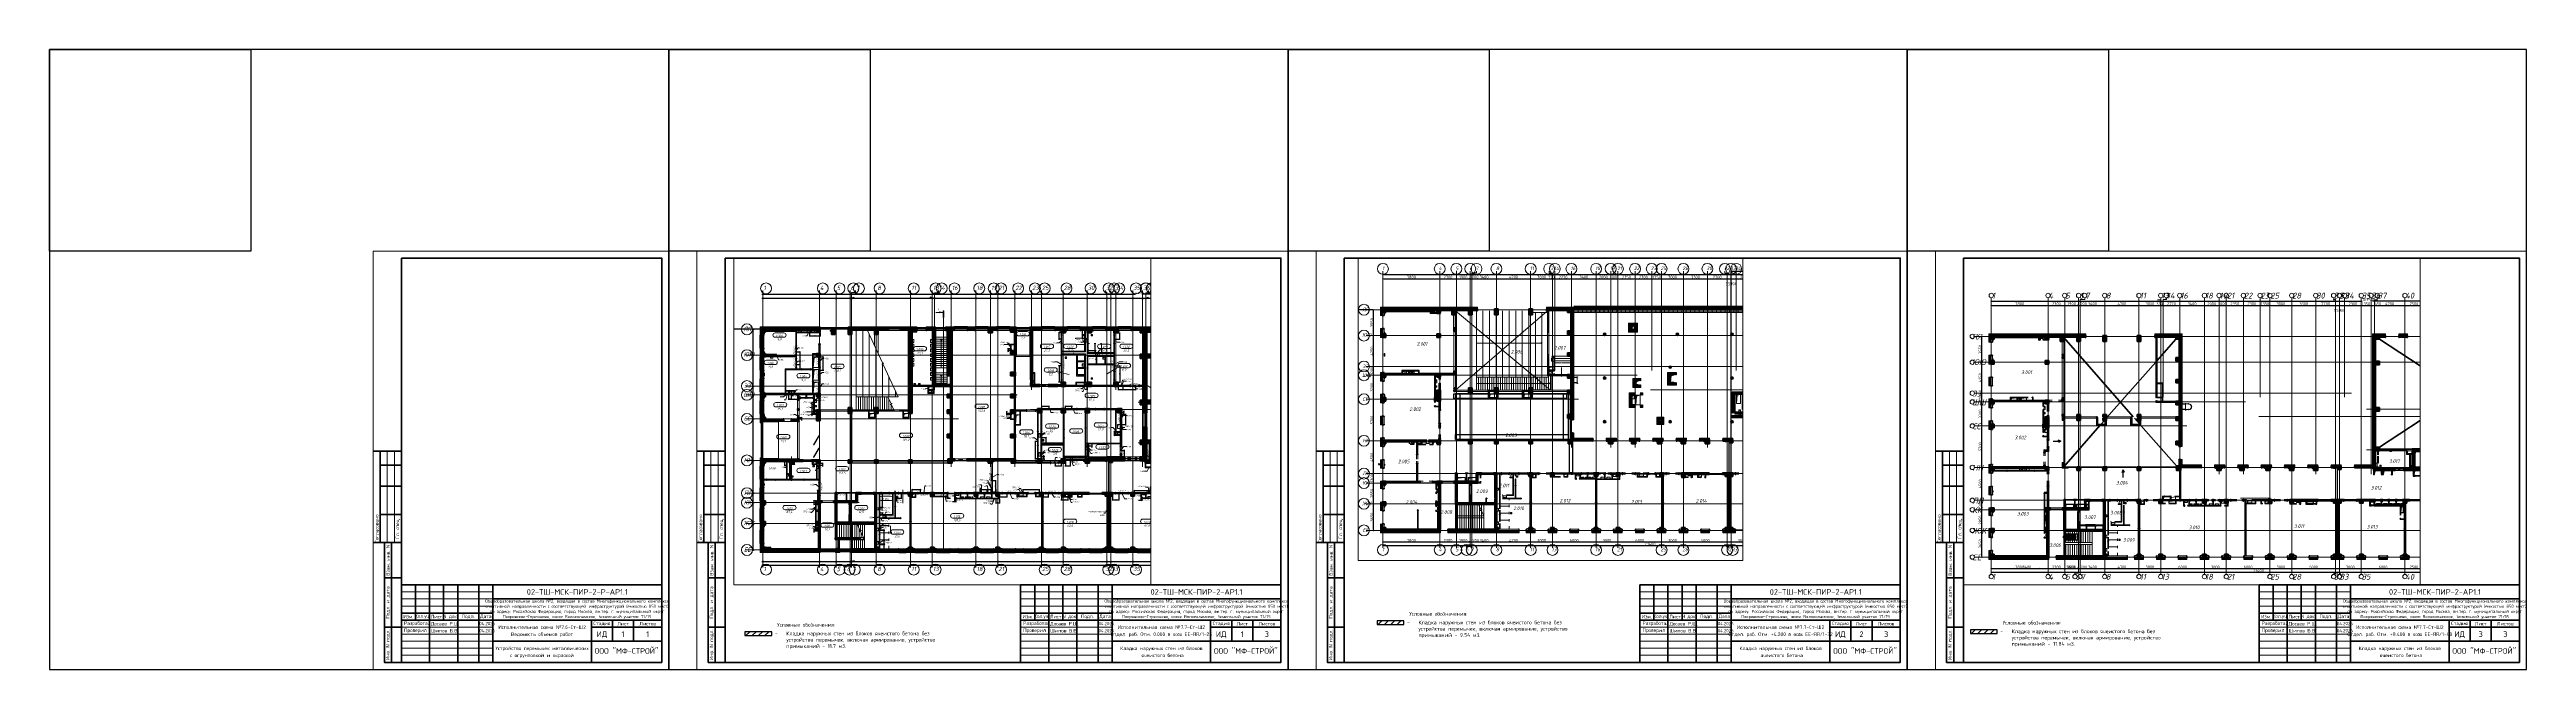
# Paper-space layout '7.7 внеш.блк' of a CAD drawing. Header units: millimetres. Extents: x -143 to 1617, y 0 to 440.
# The model-space entities are those that its viewports show. They can reach past a viewport. Long polylines and large blocks are cut down to what shows.
import ezdxf
from ezdxf.enums import TextEntityAlignment as Align

# ---------------------------------------------------------------- set-up
doc = ezdxf.new("R2018")
doc.units = ezdxf.units.MM
for name, pattern in [('200_ШТРИХ_ш0_6_п0_6_', [120, 60, -60]), ('200_ШТРИХ_ш1п0_6_', [160, 100, -60]), ('50_200_ШТРИХ_1Т_ш5_п1_п1_', [700, 500, -100, 0, -100]), ('Штрих', [635, 317.5, -317.5])]:
    doc.linetypes.add(name, pattern=pattern)
for name, color, linetype, lineweight in [('A-____-____-DIMS', 7, 'Continuous', 9), ('A-DETL-____-OTLN-1', 7, 'Continuous', 50), ('A-DETL-____-OTLN-3', 7, '200_ШТРИХ_ш1п0_6_', 9), ('A-DETL-____-OTLN-7', 7, '200_ШТРИХ_ш0_6_п0_6_', 9), ('A-DETL-GENF-OTLN', 7, 'Continuous', 9), ('A-DETL-GENF-OTLN-2', 7, 'Continuous', 5), ('A-DOOR-OPNG-MCUT', 7, 'Continuous', 35), ('A-FLOR-____-MCUT', 7, 'Continuous', 25), ('A-FLOR-____-OTLN', 7, 'Continuous', 9), ('A-FLOR-____-PATT-1', 7, 'Continuous', 9), ('A-GENM-____-HDLN', 7, 'Штрих', 9), ('A-GENM-____-IDEN', 7, 'Continuous', 9), ('A-GENM-____-MCUT', 7, 'Continuous', 25), ('A-GENM-____-OTLN', 7, 'Continuous', 9), ('A-GENM-____-OTLN-1', 7, 'Continuous', 25), ('A-GLAZ-____-IDEN', 7, 'Continuous', 9), ('A-GLAZ-____-OTLN', 7, 'Continuous', 9), ('A-ROOF-____-OTLN', 7, 'Continuous', 9), ('A-WALL-____-MCUT', 7, 'Continuous', 13), ('A-WALL-____-MCUT-1', 7, 'Continuous', 9), ('A-WALL-____-MCUT-2', 7, 'Continuous', 50), ('A-WALL-____-OTLN', 7, 'Continuous', 9), ('A-WALL-____-PATT-1', 7, 'Continuous', 9), ('A-WALL-FNSH-MCUT-1', 7, 'Continuous', 9), ('G-____-____-SYMB', 7, 'Continuous', 9), ('G-____-____-TEXT', 7, 'Continuous', 9), ('I-WALL-____-OTLN', 7, 'Continuous', 9), ('S-COLS-____-MCUT', 7, 'Continuous', 50), ('S-COLS-____-OTLN', 7, 'Continuous', 9), ('S-GRID-____-IDEN', 7, 'Continuous', 9), ('S-GRID-____-OTLN', 7, 'Continuous', 9), ('S-GRID-____-OTLN-1', 7, '50_200_ШТРИХ_1Т_ш5_п1_п1_', 9), ('S-STRS-____-MBND', 7, 'Continuous', 9), ('S-STRS-____-OTLN-1', 7, 'Continuous', 9), ('Марки помещений', 7, 'Continuous', 9), ('Текстовые примечания', 7, 'Continuous', 9)]:
    doc.layers.add(name, color=color, linetype=linetype, lineweight=lineweight)
for name, color, linetype, lineweight, true_color in [('A-AREA-IDEN-1', 7, 'Continuous', 9, 0x000000), ('A-DETL-GENF-OTLN-3', 9, 'Continuous', 9, 0x808080), ('A-DETL-GENF-OTLN-4', 9, '200_ШТРИХ_ш1п0_6_', 9, 0x808080), ('A-DOOR-____-OTLN-1', 7, 'Continuous', 9, 0xffffff), ('A-GLAZ-____-OTLN-1', 7, 'Continuous', 9, 0xc0c0c0), ('A-WALL-____-PATT-2', 7, 'Continuous', 9, 0x787878), ('G-____-____-SYMB-1', 9, 'Continuous', 9, 0x808080)]:
    doc.layers.add(name, color=color, linetype=linetype, lineweight=lineweight, true_color=true_color)
doc.layers.add('Условные обозначения', color=90, linetype='Continuous')
doc.styles.add('ISOCPEUR_I', font='isocpeui.ttf', dxfattribs={"width": 0.9, "height": 2.5})
doc.styles.add('ISOCPEUR_I_10', font='isocpeui.ttf', dxfattribs={"width": 0.9, "height": 180})
doc.styles.add('ISOCPEUR_I_11', font='isocpeui.ttf', dxfattribs={"width": 0.9, "height": 200})
doc.styles.add('ISOCPEUR_I_2', font='isocpeui.ttf', dxfattribs={"width": 0.85, "height": 2.3})
doc.styles.add('ISOCPEUR_I_7', font='isocpeui.ttf', dxfattribs={"width": 0.9, "height": 90})
doc.styles.add('ISOCPEUR_I_9', font='isocpeui.ttf', dxfattribs={"width": 0.9, "height": 250})
doc.styles.get("Standard").update_dxf_attribs({"font": 'arial.ttf'})
doc.styles.add('СПДС', font='isocpeur.ttf', dxfattribs={"width": 0.9})
doc.dimstyles.new('ISO-1_8_0_9К_СРЕДНИЙ_Кладочные_1', dxfattribs={"dimscale": 304.8, "dimtxt": 89.638306, "dimasz": 0.246063, "dimexe": 0.19685, "dimexo": 0, "dimgap": 0, "dimtad": 1, "dimdec": 3, "dimrnd": 0.001, "dimdsep": 46, "dimtxsty": 'ISOCPEUR_I_7', "dimblk1": 'OBLIQUE', "dimblk2": 'OBLIQUE', "dimsah": 1, "dimcen": 0.09, "dimdle": 0.19685, "dimazin": 0, "dimtfac": 1, "dimtdec": 4, "dimtix": 1, "dimtmove": 0, "dimatfit": 3, "dimfxl": 1, "dimtvp": 1, "dimtolj": 1, "dimtzin": 0, "dimarcsym": 2})
doc.dimstyles.new('ISO-1_8_0_9К_СРЕДНИЙ_Кладочные_2', dxfattribs={"dimscale": 304.8, "dimtxt": 89.638306, "dimasz": 0.246063, "dimexe": 0.19685, "dimexo": 0, "dimgap": 0, "dimtad": 1, "dimdec": 3, "dimrnd": 0.001, "dimdsep": 46, "dimtxsty": 'ISOCPEUR_I_7', "dimblk1": 'OBLIQUE', "dimblk2": 'OBLIQUE', "dimsah": 1, "dimcen": 0.09, "dimdle": 0.19685, "dimazin": 0, "dimtfac": 1, "dimtdec": 4, "dimtix": 1, "dimtmove": 1, "dimatfit": 3, "dimfxl": 1, "dimtvp": 1, "dimtolj": 1, "dimtzin": 0, "dimarcsym": 2})
doc.dimstyles.new('ISO-1_8_0_9К_СРЕДНИЙ_Кладочные_3', dxfattribs={"dimscale": 304.8, "dimtxt": 179.276612, "dimasz": 0.492126, "dimexe": 0.393701, "dimexo": 0, "dimgap": 0, "dimtad": 1, "dimdec": 3, "dimrnd": 0.001, "dimdsep": 46, "dimtxsty": 'ISOCPEUR_I_10', "dimblk1": 'OBLIQUE', "dimblk2": 'OBLIQUE', "dimsah": 1, "dimcen": 0.09, "dimdle": 0.393701, "dimazin": 0, "dimtfac": 1, "dimtdec": 4, "dimtix": 1, "dimtmove": 0, "dimatfit": 3, "dimfxl": 1, "dimtvp": 1, "dimtolj": 1, "dimtzin": 0, "dimarcsym": 2})
doc.dimstyles.new('ISO-2_5_0_9К_БОЛЬШОЙ_ОСИ', dxfattribs={"dimscale": 304.8, "dimtxt": 248.995294, "dimasz": 0.492126, "dimexe": 0.393701, "dimexo": 0, "dimgap": 0, "dimtad": 1, "dimdec": 0, "dimzin": 0, "dimdsep": 46, "dimtxsty": 'ISOCPEUR_I', "dimblk1": 'OBLIQUE', "dimblk2": 'OBLIQUE', "dimsah": 1, "dimcen": 0.09, "dimdle": 0.393701, "dimazin": 0, "dimtfac": 1, "dimtdec": 4, "dimtix": 1, "dimtmove": 0, "dimatfit": 3, "dimfxl": 1, "dimtvp": 1, "dimtolj": 1, "dimtzin": 0, "dimarcsym": 2})
doc.dimstyles.new('ISO-2_5_0_9К_БОЛЬШОЙ_ОСИ_1', dxfattribs={"dimscale": 304.8, "dimtxt": 248.995294, "dimasz": 0.492126, "dimexe": 0.393701, "dimexo": 0, "dimgap": 0, "dimtad": 1, "dimdec": 0, "dimzin": 0, "dimdsep": 46, "dimtxsty": 'ISOCPEUR_I', "dimblk1": 'OBLIQUE', "dimblk2": 'OBLIQUE', "dimsah": 1, "dimcen": 0.09, "dimdle": 0.393701, "dimazin": 0, "dimtfac": 1, "dimtdec": 4, "dimtix": 1, "dimtmove": 1, "dimatfit": 3, "dimfxl": 1, "dimtvp": 1, "dimtolj": 1, "dimtzin": 0, "dimarcsym": 2})
doc.dimstyles.new('ISO-2_5_0_9К_БОЛЬШОЙ_ОСИ_2', dxfattribs={"dimscale": 304.8, "dimtxt": 248.995294, "dimasz": 0.492126, "dimexe": 0.393701, "dimexo": 0, "dimgap": 0, "dimtad": 1, "dimdec": 0, "dimzin": 0, "dimdsep": 46, "dimtxsty": 'ISOCPEUR_I_9', "dimblk1": 'OBLIQUE', "dimblk2": 'OBLIQUE', "dimsah": 1, "dimcen": 0.09, "dimdle": 0.393701, "dimazin": 0, "dimtfac": 1, "dimtdec": 4, "dimtix": 1, "dimtmove": 2, "dimatfit": 3, "dimfxl": 1, "dimtvp": 1, "dimtolj": 1, "dimtzin": 0, "dimarcsym": 2})
doc.dimstyles.new('Размера А3', dxfattribs={"dimtxt": 200, "dimasz": 100, "dimexe": 70, "dimexo": 100, "dimgap": 20, "dimtad": 1, "dimdec": 0, "dimrnd": 10, "dimzin": 0, "dimdsep": 46, "dimtxsty": 'СПДС', "dimblk": 'ARROWHEAD_6', "dimcen": 1, "dimclrd": 256, "dimclre": 256, "dimclrt": 256, "dimazin": 0, "dimtfac": 1, "dimtdec": 0, "dimtmove": 2, "dimatfit": 3, "dimfxl": 1, "dimtolj": 1, "dimtzin": 0, "dimarcsym": 0})
pattern_1 = [(135, (-15591.663, 459015.94), (-35.35534, -35.35534), [])]
pattern_2 = [(45, (-9650, -85281.04), (-114.04925, 114.04925), []), (45, (-9535.95, -85281.04), (-114.04925, 114.04925), [201.613, -40.323, 3.353, -36.97])]
pattern_3 = [(45, (-9650, -74431.04), (-114.04925, 114.04925), []), (45, (-9535.95, -74431.04), (-114.04925, 114.04925), [201.613, -40.323, 3.353, -36.97])]
pattern_4 = [(45, (-9650, -67431.04), (-114.04925, 114.04925), []), (45, (-9535.95, -67431.04), (-114.04925, 114.04925), [201.613, -40.323, 3.353, -36.97])]
pattern_5 = [(315, (-76431.04, 23350), (114.04925, 114.04925), []), (315, (-76431.04, 23235.95), (114.04925, 114.04925), [201.613, -40.323, 3.353, -36.97])]
pattern_6 = [(45, (-13250, -67431.04), (-114.04925, 114.04925), []), (45, (-13135.95, -67431.04), (-114.04925, 114.04925), [201.613, -40.323, 3.353, -36.97])]
pattern_7 = [(45, (-26950, -55431.04), (-114.04925, 114.04925), []), (45, (-26835.95, -55431.04), (-114.04925, 114.04925), [201.613, -40.323, 3.353, -36.97])]
pattern_8 = [(45, (-26950, -62931.04), (-114.04925, 114.04925), []), (45, (-26835.95, -62931.04), (-114.04925, 114.04925), [201.613, -40.323, 3.353, -36.97])]
pattern_9 = [(45, (-35950, -55431.04), (-114.04925, 114.04925), []), (45, (-35835.95, -55431.04), (-114.04925, 114.04925), [201.613, -40.323, 3.353, -36.97])]
pattern_10 = [(45, (-35950, -62931.04), (-114.04925, 114.04925), []), (45, (-35835.95, -62931.04), (-114.04925, 114.04925), [201.613, -40.323, 3.353, -36.97])]
pattern_11 = [(45, (-44950, -55431.04), (-114.04925, 114.04925), []), (45, (-44835.95, -55431.04), (-114.04925, 114.04925), [201.613, -40.323, 3.353, -36.97])]
pattern_12 = [(45, (-44950, -62931.04), (-114.04925, 114.04925), []), (45, (-44835.95, -62931.04), (-114.04925, 114.04925), [201.613, -40.323, 3.353, -36.97])]
pattern_13 = [(45, (2200, -55431.04), (-114.04925, 114.04925), []), (45, (2314.05, -55431.04), (-114.04925, 114.04925), [201.613, -40.323, 3.353, -36.97])]
pattern_14 = [(45, (2200, -67431.04), (-114.04925, 114.04925), []), (45, (2314.05, -67431.04), (-114.04925, 114.04925), [201.613, -40.323, 3.353, -36.97])]
pattern_15 = [(45, (-5300, -67431.04), (-114.04925, 114.04925), []), (45, (-5185.95, -67431.04), (-114.04925, 114.04925), [201.613, -40.323, 3.353, -36.97])]
pattern_16 = [(45, (2200, -61781.04), (-114.04925, 114.04925), []), (45, (2314.05, -61781.04), (-114.04925, 114.04925), [201.613, -40.323, 3.353, -36.97])]
pattern_17 = [(45, (2200, -76581.04), (-114.04925, 114.04925), []), (45, (2314.05, -76581.04), (-114.04925, 114.04925), [201.613, -40.323, 3.353, -36.97])]
pattern_18 = [(45, (-5300, -76581.04), (-114.04925, 114.04925), []), (45, (-5185.95, -76581.04), (-114.04925, 114.04925), [201.613, -40.323, 3.353, -36.97])]
pattern_19 = [(45, (2200, -85431.04), (-114.04925, 114.04925), []), (45, (2314.05, -85431.04), (-114.04925, 114.04925), [201.613, -40.323, 3.353, -36.97])]
pattern_20 = [(45, (-15591.66, 459015.94), (-114.04925, 114.04925), []), (45, (-15477.61, 459015.94), (-114.04925, 114.04925), [201.612, -40.322, 3.353, -36.97])]
pattern_21 = [(45, (-5300, -61781.04), (-114.04925, 114.04925), []), (45, (-5185.95, -61781.04), (-114.04925, 114.04925), [201.613, -40.323, 3.353, -36.97])]
pattern_22 = [(45, (-17950, -55431.04), (-114.04925, 114.04925), []), (45, (-17835.95, -55431.04), (-114.04925, 114.04925), [201.613, -40.323, 3.353, -36.97])]
pattern_23 = [(45, (-17950, -62931.04), (-114.04925, 114.04925), []), (45, (-17835.95, -62931.04), (-114.04925, 114.04925), [201.613, -40.323, 3.353, -36.97])]
pattern_24 = [(45, (2200, -73281.04), (-114.04925, 114.04925), []), (45, (2314.05, -73281.04), (-114.04925, 114.04925), [201.613, -40.323, 3.353, -36.97])]
pattern_25 = [(45, (-38950, -55431.04), (-114.04925, 114.04925), []), (45, (-38835.95, -55431.04), (-114.04925, 114.04925), [201.613, -40.323, 3.353, -36.97])]
pattern_26 = [(45, (-38950, -62931.04), (-114.04925, 114.04925), []), (45, (-38835.95, -62931.04), (-114.04925, 114.04925), [201.613, -40.323, 3.353, -36.97])]
pattern_27 = [(45, (-29950, -55431.04), (-114.04925, 114.04925), []), (45, (-29835.95, -55431.04), (-114.04925, 114.04925), [201.613, -40.323, 3.353, -36.97])]
pattern_28 = [(45, (-29950, -62931.04), (-114.04925, 114.04925), []), (45, (-29835.95, -62931.04), (-114.04925, 114.04925), [201.613, -40.323, 3.353, -36.97])]
pattern_29 = [(45, (-20950, -55431.04), (-114.04925, 114.04925), []), (45, (-20835.95, -55431.04), (-114.04925, 114.04925), [201.613, -40.323, 3.353, -36.97])]
pattern_30 = [(45, (-20950, -62931.04), (-114.04925, 114.04925), []), (45, (-20835.95, -62931.04), (-114.04925, 114.04925), [201.613, -40.323, 3.353, -36.97])]
pattern_31 = [(45, (-28950, -67481.04), (-114.04925, 114.04925), []), (45, (-28835.95, -67481.04), (-114.04925, 114.04925), [201.613, -40.323, 3.353, -36.97])]
pattern_32 = [(45, (2200, -82031.04), (-114.04925, 114.04925), []), (45, (2314.05, -82031.04), (-114.04925, 114.04925), [201.613, -40.323, 3.353, -36.97])]
pattern_33 = [(45, (-15591.66, 459015.94), (-70.71068, 70.71068), []), (135, (-15591.66, 459015.94), (-70.71068, -70.71068), [])]
pattern_34 = [(45, (-15591.663, 459015.94), (-35.35534, 35.35534), [])]
pattern_35 = [(45, (-5300, -82031.04), (-114.04925, 114.04925), []), (45, (-5185.95, -82031.04), (-114.04925, 114.04925), [201.613, -40.323, 3.353, -36.97])]
pattern_36 = [(45, (2200, -58931.04), (-114.04925, 114.04925), []), (45, (2314.05, -58931.04), (-114.04925, 114.04925), [201.613, -40.323, 3.353, -36.97])]
pattern_37 = [(45, (-5300, -58931.04), (-114.04925, 114.04925), []), (45, (-5185.95, -58931.04), (-114.04925, 114.04925), [201.613, -40.323, 3.353, -36.97])]
pattern_38 = [(45, (-13300, -55431.04), (-114.04925, 114.04925), []), (45, (-13185.95, -55431.04), (-114.04925, 114.04925), [201.613, -40.323, 3.353, -36.97])]
pattern_39 = [(45, (-13250, -85281.04), (-114.04925, 114.04925), []), (45, (-13135.95, -85281.04), (-114.04925, 114.04925), [201.613, -40.323, 3.353, -36.97])]
pattern_40 = [(45, (-17950, -85281.04), (-114.04925, 114.04925), []), (45, (-17835.95, -85281.04), (-114.04925, 114.04925), [201.613, -40.323, 3.353, -36.97])]
pattern_41 = [(45, (-13250, -74431.04), (-114.04925, 114.04925), []), (45, (-13135.95, -74431.04), (-114.04925, 114.04925), [201.613, -40.323, 3.353, -36.97])]
pattern_42 = [(45, (-17950, -74431.04), (-114.04925, 114.04925), []), (45, (-17835.95, -74431.04), (-114.04925, 114.04925), [201.613, -40.323, 3.353, -36.97])]
pattern_43 = [(315, (-74281.04, 23350), (114.04925, 114.04925), []), (315, (-74281.04, 23235.95), (114.04925, 114.04925), [201.613, -40.323, 3.353, -36.97])]
pattern_44 = [(315, (-70931.04, 23350), (114.04925, 114.04925), []), (315, (-70931.04, 23235.95), (114.04925, 114.04925), [201.613, -40.323, 3.353, -36.97])]
pattern_45 = [(315, (-79431.04, 23350), (114.04925, 114.04925), []), (315, (-79431.04, 23235.95), (114.04925, 114.04925), [201.613, -40.323, 3.353, -36.97])]
pattern_46 = [(315, (-82431.04, 23350), (114.04925, 114.04925), []), (315, (-82431.04, 23235.95), (114.04925, 114.04925), [201.613, -40.323, 3.353, -36.97])]
pattern_47 = [(45, (-17950, -67431.04), (-114.04925, 114.04925), []), (45, (-17835.95, -67431.04), (-114.04925, 114.04925), [201.613, -40.323, 3.353, -36.97])]
pattern_48 = [(45, (-45500, -55431.04), (-114.04925, 114.04925), []), (45, (-45385.95, -55431.04), (-114.04925, 114.04925), [201.613, -40.323, 3.353, -36.97])]
pattern_49 = [(45, (-45500, -62931.04), (-114.04925, 114.04925), []), (45, (-45385.95, -62931.04), (-114.04925, 114.04925), [201.613, -40.323, 3.353, -36.97])]
pattern_50 = [(45, (-35700, -67481.04), (-114.04925, 114.04925), []), (45, (-35585.95, -67481.04), (-114.04925, 114.04925), [201.613, -40.323, 3.353, -36.97])]
pattern_51 = [(45, (-38950, -67481.04), (-114.04925, 114.04925), []), (45, (-38835.95, -67481.04), (-114.04925, 114.04925), [201.613, -40.323, 3.353, -36.97])]
pattern_52 = [(45, (-42250, -67481.04), (-114.04925, 114.04925), []), (45, (-42135.95, -67481.04), (-114.04925, 114.04925), [201.613, -40.323, 3.353, -36.97])]
pattern_53 = [(45, (-32100, -67481.04), (-114.04925, 114.04925), []), (45, (-31985.95, -67481.04), (-114.04925, 114.04925), [201.613, -40.323, 3.353, -36.97])]
pattern_54 = [(45, (-23400, -67481.04), (-114.04925, 114.04925), []), (45, (-23285.95, -67481.04), (-114.04925, 114.04925), [201.613, -40.323, 3.353, -36.97])]
pattern_55 = [(45, (-7350, -85281.04), (-114.04925, 114.04925), []), (45, (-7235.95, -85281.04), (-114.04925, 114.04925), [201.613, -40.323, 3.353, -36.97])]
pattern_56 = [(45, (-15591.66, 459015.94), (-85.53659, 85.53659), []), (45, (-15534.64, 459015.94), (-85.53659, 85.53659), [])]
pattern_57 = [(45, (-15591.66, 459015.94), (-84.85281, 84.85281), [])]
pattern_58 = [(45, (-5300, -73781.04), (-114.04925, 114.04925), []), (45, (-5185.95, -73781.04), (-114.04925, 114.04925), [201.613, -40.323, 3.353, -36.97])]
pattern_59 = [(45, (-45500, -67531.04), (-114.04925, 114.04925), []), (45, (-45385.95, -67531.04), (-114.04925, 114.04925), [201.613, -40.323, 3.353, -36.97])]
pattern_60 = [(135, (142429.057, 459015.94), (-35.35534, -35.35534), [])]
pattern_61 = [(315, (-85431.04, 50600), (114.04925, 114.04925), []), (315, (-85431.04, 50485.95), (114.04925, 114.04925), [201.613, -40.323, 3.353, -36.97])]
pattern_62 = [(45, (142429.06, 459015.94), (-114.04925, 114.04925), []), (45, (142543.1, 459015.94), (-114.04925, 114.04925), [201.612, -40.322, 3.353, -36.97])]
pattern_63 = [(45, (-48500, -55431.04), (-114.04925, 114.04925), []), (45, (-48385.95, -55431.04), (-114.04925, 114.04925), [201.613, -40.323, 3.353, -36.97])]
pattern_64 = [(45, (-48500, -62931.04), (-114.04925, 114.04925), []), (45, (-48385.95, -62931.04), (-114.04925, 114.04925), [201.613, -40.323, 3.353, -36.97])]
pattern_65 = [(45, (142429.06, 459015.94), (-70.71068, 70.71068), []), (135, (142429.06, 459015.94), (-70.71068, -70.71068), [])]
pattern_66 = [(45, (142429.057, 459015.94), (-35.35534, 35.35534), [])]
pattern_67 = [(315, (-81931.04, 50600), (114.04925, 114.04925), []), (315, (-81931.04, 50485.95), (114.04925, 114.04925), [201.613, -40.323, 3.353, -36.97])]
pattern_68 = [(315, (-75581.04, 50600), (114.04925, 114.04925), []), (315, (-75581.04, 50485.95), (114.04925, 114.04925), [201.613, -40.323, 3.353, -36.97])]
pattern_69 = [(315, (-70131.04, 50600), (114.04925, 114.04925), []), (315, (-70131.04, 50485.95), (114.04925, 114.04925), [201.613, -40.323, 3.353, -36.97])]
pattern_70 = [(45, (142429.06, 459015.94), (-85.53659, 85.53659), []), (45, (142486.08, 459015.94), (-85.53659, 85.53659), [])]
pattern_71 = [(45, (142429.06, 459015.94), (-84.85281, 84.85281), [])]
pattern_72 = [(0, (142429.057, 459015.94), (81.28, 20.32), [3.353, -57.607, 3.353, -57.607, -325.12]), (0, (142429.057, 459015.94), (81.28, 20.32), [-121.92, 3.353, -118.567, 3.353, -57.607, -142.24]), (0, (142429.057, 459015.94), (81.28, 20.32), [-304.8, 3.353, -37.287, 3.353, -98.247]), (120, (142459.537, 459026.1), (-58.237636, 60.230545), [3.353, -57.607, 3.353, -57.607, -325.12]), (120, (142459.537, 459026.1), (-58.237636, 60.230545), [-121.92, 3.353, -118.567, 3.353, -57.607, -142.24]), (120, (142459.537, 459026.1), (-58.237636, 60.230545), [-304.8, 3.353, -37.287, 3.353, -98.247]), (240, (142469.697, 459066.74), (-23.042364, -80.550545), [3.353, -57.607, 3.353, -57.607, -325.12]), (240, (142469.697, 459066.74), (-23.042364, -80.550545), [-121.92, 3.353, -118.567, 3.353, -57.607, -142.24]), (240, (142469.697, 459066.74), (-23.042364, -80.550545), [-304.8, 3.353, -37.287, 3.353, -98.247])]
pattern_73 = [(45, (-176515.07, 459015.94), (-114.04925, 114.04925), []), (45, (-176401.02, 459015.94), (-114.04925, 114.04925), [201.612, -40.322, 3.353, -36.97])]
pattern_74 = [(135, (-176515.067, 459015.94), (-35.35534, -35.35534), [])]
pattern_75 = [(45, (-176515.067, 459015.94), (-35.35534, 35.35534), [])]
pattern_76 = [(45, (-176515.07, 459015.94), (-85.53659, 85.53659), []), (45, (-176458.04, 459015.94), (-85.53659, 85.53659), [])]
pattern_77 = [(45, (-176515.07, 459015.94), (-70.71068, 70.71068), []), (135, (-176515.07, 459015.94), (-70.71068, -70.71068), [])]
pattern_78 = [(45, (-176515.07, 459015.94), (-84.85281, 84.85281), [])]
pattern_79 = [(0, (-176515.067, 459015.94), (81.28, 20.32), [3.353, -57.607, 3.353, -57.607, -325.12]), (0, (-176515.067, 459015.94), (81.28, 20.32), [-121.92, 3.353, -118.567, 3.353, -57.607, -142.24]), (0, (-176515.067, 459015.94), (81.28, 20.32), [-304.8, 3.353, -37.287, 3.353, -98.247]), (120, (-176484.587, 459026.1), (-58.237636, 60.230545), [3.353, -57.607, 3.353, -57.607, -325.12]), (120, (-176484.587, 459026.1), (-58.237636, 60.230545), [-121.92, 3.353, -118.567, 3.353, -57.607, -142.24]), (120, (-176484.587, 459026.1), (-58.237636, 60.230545), [-304.8, 3.353, -37.287, 3.353, -98.247]), (240, (-176474.427, 459066.74), (-23.042364, -80.550545), [3.353, -57.607, 3.353, -57.607, -325.12]), (240, (-176474.427, 459066.74), (-23.042364, -80.550545), [-121.92, 3.353, -118.567, 3.353, -57.607, -142.24]), (240, (-176474.427, 459066.74), (-23.042364, -80.550545), [-304.8, 3.353, -37.287, 3.353, -98.247])]

# ---------------------------------------------------------------- blocks, each defined once
blk = doc.blocks.new('*U8586')
at = {"color": 4}
blk.add_lwpolyline([(-220, -220), (220, -220), (220, 220), (-220, 220)], close=True, dxfattribs=at)
at = {"color": 3}
blk.add_lwpolyline([(-220, 220), (-77, 220), (-77, 77), (-220, 77)], close=True, dxfattribs=at)
blk = doc.blocks.new('*U8587')
at = {"color": 0, "linetype": 'ByBlock', "lineweight": -2, "transparency": 16777216}
for p in [(0, 0), (440, 0), (880, 0), (1320, 0)]:
    blk.add_blockref('*U8586', p, dxfattribs=at)
blk = doc.blocks.new('*U4697')
at = {"lineweight": 0}
blk.add_lwpolyline([(-205, -5), (5, -5), (5, 292), (-205, 292)], close=True, dxfattribs=at)
at = {"color": 0, "linetype": 'Continuous', "lineweight": 50}
blk.add_lwpolyline([(-185, 287), (0, 287), (0, 0), (-185, 0)], close=True, dxfattribs=at)
at = {"lineweight": 35}
for points in [[(-185, 150), (-205, 150)], [(-200, 85), (-200, 150)], [(-185, 140), (-200, 140)], [(-185, 125), (-200, 125)], [(-185, 105), (-200, 105)], [(-185, 85), (-205, 85)], [(-185, 85), (-197, 85), (-197, 0), (-185, 0)], [(-192, 0), (-192, 85)], [(-185, 60), (-197, 60)], [(-175, 55), (-175, 30)], [(-165, 55), (-165, 0)], [(-155, 55), (-155, 30)], [(-145, 55), (-145, 0)], [(-130, 55), (-130, 0)], [(-120, 55), (-120, 0)], [(-120, 45), (0, 45)], [(-185, 25), (-197, 25)], [(-185, 35), (-120, 35)], [(-185, 30), (0, 30)], [(-50, 30), (-50, 0)], [(-50, 25), (0, 25)], [(-35, 30), (-35, 15)], [(-20, 30), (-20, 15)], [(-120, 15), (0, 15)]]:
    blk.add_lwpolyline(points, dxfattribs=at)
at = {"lineweight": 18}
for points in [[(-195, 85), (-195, 150)], [(-190, 85), (-190, 150)], [(-185, 50), (-120, 50)], [(-185, 45), (-120, 45)], [(-185, 40), (-120, 40)], [(-185, 25), (-120, 25)], [(-185, 20), (-120, 20)], [(-185, 15), (-120, 15)], [(-185, 10), (-120, 10)], [(-185, 5), (-120, 5)]]:
    blk.add_lwpolyline(points, dxfattribs=at)
at = {"lineweight": 35}
blk.add_lwpolyline([(-185, 0), (0, 0), (0, 55), (-185, 55)], close=True, dxfattribs=at)
at = {"lineweight": 0}
blk.add_lwpolyline([(0, -5), (5, -5), (5, 0)], dxfattribs=at)
at = {"lineweight": -2, "char_height": 2.5, "attachment_point": 5, "rotation": 90, "style": 'СПДС'}
for s, insert, width in [('Согласовано', (-202.5, 95), 19.991), ('Гл. спец.', (-187.5, 95), 19.991), ('Взам. инв. N', (-194.5, 72.5), 24.991), ('Подл. и дата', (-194.5, 42.5), 34.991), ('Инв. N подл.', (-194.5, 12.5), 24.991)]:
    blk.add_mtext(s, dxfattribs=dict(at, insert=insert, width=width))
at = {"insert": (-119.3, 44.6), "char_height": 2.2, "attachment_point": 1, "style": 'СПДС'}
blk.add_mtext_dynamic_manual_height_columns('\\pxqc;Общеобразовательная школа №2, входящая в состав Многофункционального комплекса спортивной направленности с соответствующей инфраструктурой (емкостью 850 мест) \\Pпо адресу: Российская Федерация, город Москва, вн.тер. г. муниципальный округ Покровское-Стрешнево, шоссе Волоколамское, земельный участок 71/15', width=118.293, gutter_width=0, heights=[15.2], dxfattribs=at)
at = {"lineweight": -2, "char_height": 2.5, "style": 'СПДС'}
for s, insert, width, attachment_point in [('Разработал', (-183.1, 27.5), 17.953, 4), ('Проверил', (-183.1, 22.5), 17.953, 4), ('Изм.', (-180, 32.5), 10, 5), ('Кол.уч.', (-170, 32.5), 10, 5), ('Лист', (-160, 32.5), 10, 5), ('N док.', (-150, 32.5), 10, 5), ('Подп.', (-137.5, 32.5), 15, 5), ('Дата', (-125, 32.5), 10, 5), ('Стадия', (-42.5, 27.5), 15, 5), ('Лист', (-27.5, 27.5), 15, 5), ('Листов', (-10, 27.5), 20, 5)]:
    blk.add_mtext(s, dxfattribs=dict(at, insert=insert, width=width, attachment_point=attachment_point))
at = {"lineweight": 30, "style": '', "width": 0.9, "flags": 104}
blk.add_attdef('ШАПКА', text='', height=3, dxfattribs=at).set_placement((-135, 281), align=Align.MIDDLE_CENTER)
at = {"style": 'СПДС'}
for tag, height, p in [('ШИФР_ПРОЕКТА', 4, (-60, 50)), ('НАИМЕНОВАНИЕ_ОБЪЕКТА2', 2.5, (-85, 20)), ('НАИМЕНОВАНИЕ_ОБЪЕКТА', 2.5, (-85, 25)), ('СТАДИЯ', 4, (-42.5, 20)), ('ЛИСТ_первый', 4, (-27.5, 20)), ('ЛИСТОВ', 4, (-10, 20)), ('НАИМЕНОВАНИЕ_ЧЕРТЕЖА2', 2.5, (-85, 5)), ('НАИМЕНОВАНИЕ_ЧЕРТЕЖА1', 2.5, (-85, 10)), ('ОРГАНИЗАЦИЯ_РАЗРАБОТЧИК1', 4, (-25, 8.1))]:
    blk.add_attdef(tag, text='', height=height, dxfattribs=at).set_placement(p, align=Align.MIDDLE_CENTER)
for tag, p in [('РАЗРАБОТЧИК', (-164, 27.5)), ('РУК.ГРУППЫ', (-164, 22.5))]:
    blk.add_attdef(tag, text='', height=2.5, dxfattribs=at).set_placement(p, align=Align.MIDDLE_LEFT)
at = {"style": 'СПДС', "width": 0.9}
for p in [(-129.6, 26.4), (-129.6, 21.4)]:
    blk.add_attdef('ДАТА', p, '', height=2.3, dxfattribs=at)
blk = doc.blocks.new('*U658')
at = {"lineweight": 0}
blk.add_lwpolyline([(-415, -5), (5, -5), (5, 292), (-415, 292)], close=True, dxfattribs=at)
at = {"color": 0, "linetype": 'Continuous', "lineweight": 50}
blk.add_lwpolyline([(-395, 287), (0, 287), (0, 0), (-395, 0)], close=True, dxfattribs=at)
at = {"lineweight": 35}
for points in [[(-395, 150), (-415, 150)], [(-410, 85), (-410, 150)], [(-395, 140), (-410, 140)], [(-395, 125), (-410, 125)], [(-395, 105), (-410, 105)], [(-395, 85), (-415, 85)], [(-395, 85), (-407, 85), (-407, 0), (-395, 0)], [(-402, 0), (-402, 85)], [(-395, 60), (-407, 60)], [(-175, 55), (-175, 30)], [(-165, 55), (-165, 0)], [(-155, 55), (-155, 30)], [(-145, 55), (-145, 0)], [(-130, 55), (-130, 0)], [(-120, 55), (-120, 0)], [(-120, 45), (0, 45)], [(-395, 25), (-407, 25)], [(-185, 35), (-120, 35)], [(-185, 30), (0, 30)], [(-50, 30), (-50, 0)], [(-50, 25), (0, 25)], [(-35, 30), (-35, 15)], [(-20, 30), (-20, 15)], [(-120, 15), (0, 15)]]:
    blk.add_lwpolyline(points, dxfattribs=at)
at = {"lineweight": 18}
for points in [[(-405, 85), (-405, 150)], [(-400, 85), (-400, 150)], [(-185, 50), (-120, 50)], [(-185, 45), (-120, 45)], [(-185, 40), (-120, 40)], [(-185, 25), (-120, 25)], [(-185, 20), (-120, 20)], [(-185, 15), (-120, 15)], [(-185, 10), (-120, 10)], [(-185, 5), (-120, 5)]]:
    blk.add_lwpolyline(points, dxfattribs=at)
at = {"lineweight": 35}
blk.add_lwpolyline([(-185, 0), (0, 0), (0, 55), (-185, 55)], close=True, dxfattribs=at)
at = {"lineweight": 0}
blk.add_lwpolyline([(0, -5), (5, -5), (5, 0)], dxfattribs=at)
at = {"lineweight": -2, "char_height": 2.5, "attachment_point": 5, "rotation": 90, "style": 'СПДС'}
for s, insert, width in [('Согласовано', (-412.5, 95), 19.991), ('Гл. спец.', (-397.5, 95), 19.991), ('Взам. инв. N', (-404.5, 72.5), 24.991), ('Подл. и дата', (-404.5, 42.5), 34.991), ('Инв. N подл.', (-404.5, 12.5), 24.991)]:
    blk.add_mtext(s, dxfattribs=dict(at, insert=insert, width=width))
at = {"insert": (-119.3, 44.6), "char_height": 2.2, "attachment_point": 1, "style": 'СПДС'}
blk.add_mtext_dynamic_manual_height_columns('\\pxqc;Общеобразовательная школа №2, входящая в состав Многофункционального комплекса спортивной направленности с соответствующей инфраструктурой (емкостью 850 мест) \\Pпо адресу: Российская Федерация, город Москва, вн.тер. г. муниципальный округ Покровское-Стрешнево, шоссе Волоколамское, земельный участок 71/15', width=118.293, gutter_width=0, heights=[15.2], dxfattribs=at)
at = {"lineweight": -2, "char_height": 2.5, "style": 'СПДС'}
for s, insert, width, attachment_point in [('Разработал', (-183.1, 27.5), 17.953, 4), ('Проверил', (-183.1, 22.5), 17.953, 4), ('Изм.', (-180, 32.5), 10, 5), ('Кол.уч.', (-170, 32.5), 10, 5), ('Лист', (-160, 32.5), 10, 5), ('N док.', (-150, 32.5), 10, 5), ('Подп.', (-137.5, 32.5), 15, 5), ('Дата', (-125, 32.5), 10, 5), ('Стадия', (-42.5, 27.5), 15, 5), ('Лист', (-27.5, 27.5), 15, 5), ('Листов', (-10, 27.5), 20, 5)]:
    blk.add_mtext(s, dxfattribs=dict(at, insert=insert, width=width, attachment_point=attachment_point))
at = {"lineweight": 30, "style": '', "width": 0.9, "flags": 104}
blk.add_attdef('ШАПКА', text='', height=3, dxfattribs=at).set_placement((-135, 281), align=Align.MIDDLE_CENTER)
at = {"style": 'СПДС'}
for tag, height, p in [('ШИФР_ПРОЕКТА', 4, (-60, 50)), ('НАИМЕНОВАНИЕ_ОБЪЕКТА2', 2.5, (-85, 20)), ('НАИМЕНОВАНИЕ_ОБЪЕКТА', 2.5, (-85, 25)), ('СТАДИЯ', 4, (-42.5, 20)), ('ЛИСТ_первый', 4, (-27.5, 20)), ('ЛИСТОВ', 4, (-10, 20)), ('НАИМЕНОВАНИЕ_ЧЕРТЕЖА2', 2.5, (-85, 5)), ('НАИМЕНОВАНИЕ_ЧЕРТЕЖА1', 2.5, (-85, 10)), ('ОРГАНИЗАЦИЯ_РАЗРАБОТЧИК1', 4, (-25, 8.1))]:
    blk.add_attdef(tag, text='', height=height, dxfattribs=at).set_placement(p, align=Align.MIDDLE_CENTER)
for tag, p in [('РАЗРАБОТЧИК', (-164, 27.5)), ('РУК.ГРУППЫ', (-164, 22.5))]:
    blk.add_attdef(tag, text='', height=2.5, dxfattribs=at).set_placement(p, align=Align.MIDDLE_LEFT)
at = {"style": 'СПДС', "width": 0.9}
for p in [(-129.6, 26.4), (-129.6, 21.4)]:
    blk.add_attdef('ДАТА', p, '', height=2.3, dxfattribs=at)
blk = doc.blocks.new('BSC_Колонна _Прямоугольная - 500х800-25984396-АР1_План отверстий 2 этажа в осях 1-64_Ю-ЯЯ')
at = {"layer": 'S-COLS-____-OTLN'}
h = blk.add_hatch(dxfattribs=at)
h.set_pattern_fill('FP_14', color=256, style=0, pattern_type=2)
h.set_pattern_definition(pattern_2)
h.paths.add_polyline_path([(-250, -400), (250, -400), (250, 400), (-250, 400)], flags=0)
at = {"layer": 'S-COLS-____-MCUT'}
for p, q in [((250, 400), (-250, 400)), ((-250, 400), (-250, -400)), ((250, -400), (250, 400)), ((-250, -400), (250, -400))]:
    blk.add_line(p, q, dxfattribs=at)
blk = doc.blocks.new('BSC_Колонна _Прямоугольная - 500х800-V9-АР1_План отверстий 2 этажа в осях 1-64_Ю-ЯЯ')
at = {"layer": 'S-COLS-____-OTLN'}
h = blk.add_hatch(dxfattribs=at)
h.set_pattern_fill('FP_15', color=256, style=0, pattern_type=2)
h.set_pattern_definition(pattern_3)
h.paths.add_polyline_path([(-250, -400), (250, -400), (250, 400), (-250, 400)], flags=0)
at = {"layer": 'S-COLS-____-MCUT'}
for p, q in [((250, 400), (-250, 400)), ((-250, 400), (-250, -400)), ((250, -400), (250, 400)), ((-250, -400), (250, -400))]:
    blk.add_line(p, q, dxfattribs=at)
blk = doc.blocks.new('BSC_Колонна _Прямоугольная - 500х500-25976076-АР1_План отверстий 2 этажа в осях 1-64_Ю-ЯЯ')
at = {"layer": 'S-COLS-____-OTLN'}
h = blk.add_hatch(dxfattribs=at)
h.set_pattern_fill('FP_16', color=256, style=0, pattern_type=2)
h.set_pattern_definition(pattern_4)
h.paths.add_polyline_path([(-250, -250), (250, -250), (250, 250), (-250, 250)], flags=0)
at = {"layer": 'S-COLS-____-MCUT'}
for p, q in [((250, 250), (-250, 250)), ((-250, 250), (-250, -250)), ((250, -250), (250, 250)), ((-250, -250), (250, -250))]:
    blk.add_line(p, q, dxfattribs=at)
blk = doc.blocks.new('BSC_Колонна _Прямоугольная - 500х700-25279857-АР1_План отверстий 2 этажа в осях 1-64_Ю-ЯЯ')
at = {"layer": 'S-COLS-____-OTLN'}
h = blk.add_hatch(dxfattribs=at)
h.set_pattern_fill('FP_17', color=256, style=0, pattern_type=2)
h.set_pattern_definition(pattern_5)
h.paths.add_polyline_path([(-250, -54), (-250, -350), (250, -350), (250, 350), (-250, 350)], flags=0)
at = {"layer": 'S-COLS-____-MCUT'}
for p, q in [((250, 350), (-250, 350)), ((-250, 350), (-250, -350)), ((250, -350), (250, 350)), ((-250, -350), (-170, -350)), ((-107, -350), (250, -350))]:
    blk.add_line(p, q, dxfattribs=at)
blk = doc.blocks.new('BSC_Колонна _Прямоугольная - 500х500-V10-АР1_План отверстий 2 этажа в осях 1-64_Ю-ЯЯ')
at = {"layer": 'S-COLS-____-OTLN'}
h = blk.add_hatch(dxfattribs=at)
h.set_pattern_fill('FP_18', color=256, style=0, pattern_type=2)
h.set_pattern_definition(pattern_6)
h.paths.add_polyline_path([(-250, -250), (250, -250), (250, 250), (-250, 250)], flags=0)
at = {"layer": 'S-COLS-____-MCUT'}
for p, q in [((250, 250), (-250, 250)), ((-250, 250), (-250, -250)), ((250, -250), (250, 250)), ((-250, -250), (250, -250))]:
    blk.add_line(p, q, dxfattribs=at)
blk = doc.blocks.new('BSC_Колонна _Прямоугольная - 500х500-25642906-АР1_План отверстий 2 этажа в осях 1-64_Ю-ЯЯ')
at = {"layer": 'S-COLS-____-OTLN'}
h = blk.add_hatch(dxfattribs=at)
h.set_pattern_fill('FP_20', color=256, style=0, pattern_type=2)
h.set_pattern_definition(pattern_7)
h.paths.add_polyline_path([(-250, -250), (250, -250), (250, 250), (-250, 250), (-250, 179)], flags=0)
at = {"layer": 'S-COLS-____-MCUT'}
for p, q in [((250, 250), (-250, 250)), ((-250, 250), (-250, -250)), ((250, -250), (250, 250)), ((-250, -250), (250, -250))]:
    blk.add_line(p, q, dxfattribs=at)
blk = doc.blocks.new('BSC_Колонна _Прямоугольная - 500х500-V12-АР1_План отверстий 2 этажа в осях 1-64_Ю-ЯЯ')
at = {"layer": 'S-COLS-____-OTLN'}
h = blk.add_hatch(dxfattribs=at)
h.set_pattern_fill('FP_21', color=256, style=0, pattern_type=2)
h.set_pattern_definition(pattern_8)
h.paths.add_polyline_path([(-250, -250), (250, -250), (250, 250), (-250, 250)], flags=0)
at = {"layer": 'S-COLS-____-MCUT'}
for p, q in [((250, 250), (-250, 250)), ((-250, 250), (-250, -250)), ((250, -250), (250, 250)), ((-250, -250), (250, -250))]:
    blk.add_line(p, q, dxfattribs=at)
blk = doc.blocks.new('BSC_Колонна _Прямоугольная - 500х500-V13-АР1_План отверстий 2 этажа в осях 1-64_Ю-ЯЯ')
at = {"layer": 'S-COLS-____-OTLN'}
h = blk.add_hatch(dxfattribs=at)
h.set_pattern_fill('FP_22', color=256, style=0, pattern_type=2)
h.set_pattern_definition(pattern_9)
h.paths.add_polyline_path([(-250, -250), (250, -250), (250, 250), (-250, 250), (-250, 179)], flags=0)
at = {"layer": 'S-COLS-____-MCUT'}
for p, q in [((250, 250), (-250, 250)), ((-250, 250), (-250, -250)), ((250, -250), (250, 250)), ((-250, -250), (250, -250))]:
    blk.add_line(p, q, dxfattribs=at)
blk = doc.blocks.new('BSC_Колонна _Прямоугольная - 500х500-V14-АР1_План отверстий 2 этажа в осях 1-64_Ю-ЯЯ')
at = {"layer": 'S-COLS-____-OTLN'}
h = blk.add_hatch(dxfattribs=at)
h.set_pattern_fill('FP_23', color=256, style=0, pattern_type=2)
h.set_pattern_definition(pattern_10)
h.paths.add_polyline_path([(-250, -250), (250, -250), (250, 250), (-250, 250)], flags=0)
at = {"layer": 'S-COLS-____-MCUT'}
for p, q in [((250, 250), (-250, 250)), ((-250, 250), (-250, -250)), ((250, -250), (250, 250)), ((-250, -250), (250, -250))]:
    blk.add_line(p, q, dxfattribs=at)
blk = doc.blocks.new('BSC_Колонна _Прямоугольная - 500х500-V15-АР1_План отверстий 2 этажа в осях 1-64_Ю-ЯЯ')
at = {"layer": 'S-COLS-____-OTLN'}
h = blk.add_hatch(dxfattribs=at)
h.set_pattern_fill('FP_24', color=256, style=0, pattern_type=2)
h.set_pattern_definition(pattern_11)
h.paths.add_polyline_path([(-250, -250), (250, -250), (250, 250), (-250, 250), (-250, 179)], flags=0)
at = {"layer": 'S-COLS-____-MCUT'}
for p, q in [((250, 250), (-250, 250)), ((-250, 250), (-250, -250)), ((250, -250), (250, 250)), ((-250, -250), (250, -250))]:
    blk.add_line(p, q, dxfattribs=at)
blk = doc.blocks.new('BSC_Колонна _Прямоугольная - 500х500-V16-АР1_План отверстий 2 этажа в осях 1-64_Ю-ЯЯ')
at = {"layer": 'S-COLS-____-OTLN'}
h = blk.add_hatch(dxfattribs=at)
h.set_pattern_fill('FP_25', color=256, style=0, pattern_type=2)
h.set_pattern_definition(pattern_12)
h.paths.add_polyline_path([(-250, -250), (250, -250), (250, 250), (-250, 250)], flags=0)
at = {"layer": 'S-COLS-____-MCUT'}
for p, q in [((250, 250), (-250, 250)), ((-250, 250), (-250, -250)), ((250, -250), (250, 250)), ((-250, -250), (250, -250))]:
    blk.add_line(p, q, dxfattribs=at)
blk = doc.blocks.new('BSC_Колонна _Прямоугольная - 500х500-V21-АР1_План отверстий 2 этажа в осях 1-64_Ю-ЯЯ')
at = {"layer": 'S-COLS-____-OTLN'}
h = blk.add_hatch(dxfattribs=at)
h.set_pattern_fill('FP_30', color=256, style=0, pattern_type=2)
h.set_pattern_definition(pattern_13)
h.paths.add_polyline_path([(-250, -250), (250, -250), (250, 250), (-250, 250), (-250, 179)], flags=0)
at = {"layer": 'S-COLS-____-MCUT'}
for p, q in [((250, 250), (-250, 250)), ((-250, 250), (-250, -250)), ((250, -250), (250, 250)), ((-250, -250), (250, -250))]:
    blk.add_line(p, q, dxfattribs=at)
blk = doc.blocks.new('BSC_Колонна _Прямоугольная - 500х500-V22-АР1_План отверстий 2 этажа в осях 1-64_Ю-ЯЯ')
at = {"layer": 'S-COLS-____-OTLN'}
h = blk.add_hatch(dxfattribs=at)
h.set_pattern_fill('FP_31', color=256, style=0, pattern_type=2)
h.set_pattern_definition(pattern_14)
h.paths.add_polyline_path([(-250, -250), (250, -250), (250, 250), (-250, 250)], flags=0)
at = {"layer": 'S-COLS-____-MCUT'}
for p, q in [((250, 250), (-250, 250)), ((-250, 250), (-250, -250)), ((250, -250), (250, 250)), ((-250, -250), (250, -250))]:
    blk.add_line(p, q, dxfattribs=at)
blk = doc.blocks.new('BSC_Колонна _Прямоугольная - 500х500-V23-АР1_План отверстий 2 этажа в осях 1-64_Ю-ЯЯ')
at = {"layer": 'S-COLS-____-OTLN'}
h = blk.add_hatch(dxfattribs=at)
h.set_pattern_fill('FP_32', color=256, style=0, pattern_type=2)
h.set_pattern_definition(pattern_15)
h.paths.add_polyline_path([(-250, -250), (250, -250), (250, 250), (-250, 250)], flags=0)
at = {"layer": 'S-COLS-____-MCUT'}
for p, q in [((250, 250), (-250, 250)), ((-250, 250), (-250, -250)), ((250, -250), (250, 250)), ((-250, -250), (250, -250))]:
    blk.add_line(p, q, dxfattribs=at)
blk = doc.blocks.new('BSC_Колонна _Прямоугольная - 500х500-V24-АР1_План отверстий 2 этажа в осях 1-64_Ю-ЯЯ')
at = {"layer": 'S-COLS-____-OTLN'}
h = blk.add_hatch(dxfattribs=at)
h.set_pattern_fill('FP_33', color=256, style=0, pattern_type=2)
h.set_pattern_definition(pattern_16)
h.paths.add_polyline_path([(-250, -250), (250, -250), (250, 250), (-250, 250)], flags=0)
at = {"layer": 'S-COLS-____-MCUT'}
for p, q in [((250, 250), (-250, 250)), ((-250, 250), (-250, -250)), ((250, -250), (250, 250)), ((-250, -250), (250, -250))]:
    blk.add_line(p, q, dxfattribs=at)
blk = doc.blocks.new('BSC_Колонна _Прямоугольная - 500х500-V25-АР1_План отверстий 2 этажа в осях 1-64_Ю-ЯЯ')
at = {"layer": 'S-COLS-____-OTLN'}
h = blk.add_hatch(dxfattribs=at)
h.set_pattern_fill('FP_34', color=256, style=0, pattern_type=2)
h.set_pattern_definition(pattern_17)
h.paths.add_polyline_path([(-250, -250), (250, -250), (250, 250), (-250, 250), (-250, 16)], flags=0)
at = {"layer": 'S-COLS-____-MCUT'}
for p, q in [((250, 250), (-250, 250)), ((-250, 250), (-250, -250)), ((250, -250), (250, 250)), ((-250, -250), (250, -250))]:
    blk.add_line(p, q, dxfattribs=at)
blk = doc.blocks.new('BSC_Колонна _Прямоугольная - 500х500-V26-АР1_План отверстий 2 этажа в осях 1-64_Ю-ЯЯ')
at = {"layer": 'S-COLS-____-OTLN'}
h = blk.add_hatch(dxfattribs=at)
h.set_pattern_fill('FP_35', color=256, style=0, pattern_type=2)
h.set_pattern_definition(pattern_18)
h.paths.add_polyline_path([(-250, -250), (250, -250), (250, 250), (-250, 250)], flags=0)
at = {"layer": 'S-COLS-____-MCUT'}
for p, q in [((250, 250), (-250, 250)), ((-250, 250), (-250, -250)), ((250, -250), (250, 250)), ((-250, -250), (250, -250))]:
    blk.add_line(p, q, dxfattribs=at)
blk = doc.blocks.new('BSC_Колонна _Прямоугольная - 500х500-V27-АР1_План отверстий 2 этажа в осях 1-64_Ю-ЯЯ')
at = {"layer": 'S-COLS-____-OTLN'}
h = blk.add_hatch(dxfattribs=at)
h.set_pattern_fill('FP_36', color=256, style=0, pattern_type=2)
h.set_pattern_definition(pattern_19)
h.paths.add_polyline_path([(-250, -250), (250, -250), (250, 250), (-250, 250), (-250, 46)], flags=0)
at = {"layer": 'S-COLS-____-MCUT'}
for p, q in [((250, 250), (-250, 250)), ((-250, 250), (-250, -250)), ((250, -250), (250, 250)), ((-250, -250), (250, -250))]:
    blk.add_line(p, q, dxfattribs=at)
blk = doc.blocks.new('BSC_Колонна _Прямоугольная - 500х500-V28-АР1_План отверстий 2 этажа в осях 1-64_Ю-ЯЯ')
at = {"layer": 'S-COLS-____-OTLN'}
h = blk.add_hatch(dxfattribs=at)
h.set_pattern_fill('FP_37', color=256, style=0, pattern_type=2)
h.set_pattern_definition(pattern_21)
h.paths.add_polyline_path([(-250, -250), (250, -250), (250, 250), (-250, 250)], flags=0)
at = {"layer": 'S-COLS-____-MCUT'}
for p, q in [((250, 250), (-250, 250)), ((-250, 250), (-250, -250)), ((250, -250), (250, 250)), ((-250, -250), (250, -250))]:
    blk.add_line(p, q, dxfattribs=at)
blk = doc.blocks.new('BSC_Колонна _Прямоугольная - 500х500-V29-АР1_План отверстий 2 этажа в осях 1-64_Ю-ЯЯ')
at = {"layer": 'S-COLS-____-OTLN'}
h = blk.add_hatch(dxfattribs=at)
h.set_pattern_fill('FP_38', color=256, style=0, pattern_type=2)
h.set_pattern_definition(pattern_22)
h.paths.add_polyline_path([(-250, -250), (250, -250), (250, 250), (-250, 250), (-250, 179)], flags=0)
at = {"layer": 'S-COLS-____-MCUT'}
for p, q in [((250, 250), (-250, 250)), ((-250, 250), (-250, -250)), ((250, -250), (250, 250)), ((-250, -250), (250, -250))]:
    blk.add_line(p, q, dxfattribs=at)
blk = doc.blocks.new('BSC_Колонна _Прямоугольная - 500х500-V30-АР1_План отверстий 2 этажа в осях 1-64_Ю-ЯЯ')
at = {"layer": 'S-COLS-____-OTLN'}
h = blk.add_hatch(dxfattribs=at)
h.set_pattern_fill('FP_39', color=256, style=0, pattern_type=2)
h.set_pattern_definition(pattern_23)
h.paths.add_polyline_path([(-250, -250), (250, -250), (250, 250), (-250, 250)], flags=0)
at = {"layer": 'S-COLS-____-MCUT'}
for p, q in [((250, 250), (-250, 250)), ((-250, 250), (-250, -250)), ((250, -250), (250, 250)), ((-250, -250), (250, -250))]:
    blk.add_line(p, q, dxfattribs=at)
blk = doc.blocks.new('BSC_Колонна _Прямоугольная - 500х500-V31-АР1_План отверстий 2 этажа в осях 1-64_Ю-ЯЯ')
at = {"layer": 'S-COLS-____-OTLN'}
h = blk.add_hatch(dxfattribs=at)
h.set_pattern_fill('FP_40', color=256, style=0, pattern_type=2)
h.set_pattern_definition(pattern_24)
h.paths.add_polyline_path([(-250, -250), (250, -250), (250, 250), (-250, 250), (-250, 88)], flags=0)
at = {"layer": 'S-COLS-____-MCUT'}
for p, q in [((250, 250), (-250, 250)), ((-250, 250), (-250, -250)), ((250, -250), (250, 250)), ((-250, -250), (250, -250))]:
    blk.add_line(p, q, dxfattribs=at)
blk = doc.blocks.new('BSC_Колонна _Прямоугольная - 500х500-V43-АР1_План отверстий 2 этажа в осях 1-64_Ю-ЯЯ')
at = {"layer": 'S-COLS-____-OTLN'}
h = blk.add_hatch(dxfattribs=at)
h.set_pattern_fill('FP_53', color=256, style=0, pattern_type=2)
h.set_pattern_definition(pattern_25)
h.paths.add_polyline_path([(-250, -250), (250, -250), (250, 250), (-250, 250)], flags=0)
at = {"layer": 'S-COLS-____-MCUT'}
for p, q in [((250, 250), (-250, 250)), ((-250, 250), (-250, -250)), ((250, -250), (250, 250)), ((-250, -250), (250, -250))]:
    blk.add_line(p, q, dxfattribs=at)
blk = doc.blocks.new('BSC_Колонна _Прямоугольная - 500х500-V44-АР1_План отверстий 2 этажа в осях 1-64_Ю-ЯЯ')
at = {"layer": 'S-COLS-____-OTLN'}
h = blk.add_hatch(dxfattribs=at)
h.set_pattern_fill('FP_54', color=256, style=0, pattern_type=2)
h.set_pattern_definition(pattern_26)
h.paths.add_polyline_path([(-250, -250), (250, -250), (250, 250), (-250, 250)], flags=0)
at = {"layer": 'S-COLS-____-MCUT'}
for p, q in [((250, 250), (-250, 250)), ((-250, 250), (-250, -250)), ((250, -250), (250, 250)), ((-250, -250), (250, -250))]:
    blk.add_line(p, q, dxfattribs=at)
blk = doc.blocks.new('BSC_Колонна _Прямоугольная - 500х500-V47-АР1_План отверстий 2 этажа в осях 1-64_Ю-ЯЯ')
at = {"layer": 'S-COLS-____-OTLN'}
h = blk.add_hatch(dxfattribs=at)
h.set_pattern_fill('FP_57', color=256, style=0, pattern_type=2)
h.set_pattern_definition(pattern_27)
h.paths.add_polyline_path([(-250, -250), (250, -250), (250, 250), (-250, 250)], flags=0)
at = {"layer": 'S-COLS-____-MCUT'}
for p, q in [((250, 250), (-250, 250)), ((-250, 250), (-250, -250)), ((250, -250), (250, 250)), ((-250, -250), (250, -250))]:
    blk.add_line(p, q, dxfattribs=at)
blk = doc.blocks.new('BSC_Колонна _Прямоугольная - 500х500-V48-АР1_План отверстий 2 этажа в осях 1-64_Ю-ЯЯ')
at = {"layer": 'S-COLS-____-OTLN'}
h = blk.add_hatch(dxfattribs=at)
h.set_pattern_fill('FP_58', color=256, style=0, pattern_type=2)
h.set_pattern_definition(pattern_28)
h.paths.add_polyline_path([(-250, -250), (250, -250), (250, 250), (-250, 250)], flags=0)
at = {"layer": 'S-COLS-____-MCUT'}
for p, q in [((250, 250), (-250, 250)), ((-250, 250), (-250, -250)), ((250, -250), (250, 250)), ((-250, -250), (250, -250))]:
    blk.add_line(p, q, dxfattribs=at)
blk = doc.blocks.new('BSC_Колонна _Прямоугольная - 500х500-V49-АР1_План отверстий 2 этажа в осях 1-64_Ю-ЯЯ')
at = {"layer": 'S-COLS-____-OTLN'}
h = blk.add_hatch(dxfattribs=at)
h.set_pattern_fill('FP_59', color=256, style=0, pattern_type=2)
h.set_pattern_definition(pattern_29)
h.paths.add_polyline_path([(-250, -250), (250, -250), (250, 250), (-250, 250)], flags=0)
at = {"layer": 'S-COLS-____-MCUT'}
for p, q in [((250, 250), (-250, 250)), ((-250, 250), (-250, -250)), ((250, -250), (250, 250)), ((-250, -250), (250, -250))]:
    blk.add_line(p, q, dxfattribs=at)
blk = doc.blocks.new('BSC_Колонна _Прямоугольная - 500х500-V50-АР1_План отверстий 2 этажа в осях 1-64_Ю-ЯЯ')
at = {"layer": 'S-COLS-____-OTLN'}
h = blk.add_hatch(dxfattribs=at)
h.set_pattern_fill('FP_60', color=256, style=0, pattern_type=2)
h.set_pattern_definition(pattern_30)
h.paths.add_polyline_path([(-250, -250), (250, -250), (250, 250), (-250, 250)], flags=0)
at = {"layer": 'S-COLS-____-MCUT'}
for p, q in [((250, 250), (-250, 250)), ((-250, 250), (-250, -250)), ((250, -250), (250, 250)), ((-250, -250), (250, -250))]:
    blk.add_line(p, q, dxfattribs=at)
blk = doc.blocks.new('BSC_Колонна _Прямоугольная - 600х600-V51-АР1_План отверстий 2 этажа в осях 1-64_Ю-ЯЯ')
at = {"layer": 'S-COLS-____-OTLN'}
h = blk.add_hatch(dxfattribs=at)
h.set_pattern_fill('FP_61', color=256, style=0, pattern_type=2)
h.set_pattern_definition(pattern_31)
h.paths.add_polyline_path([(-300, -300), (300, -300), (300, 300), (-300, 300), (-300, 237)], flags=0)
at = {"layer": 'S-COLS-____-MCUT'}
for p, q in [((300, 300), (-300, 300)), ((-300, 300), (-300, -300)), ((300, -300), (300, 300)), ((-300, -300), (300, -300))]:
    blk.add_line(p, q, dxfattribs=at)
blk = doc.blocks.new('BSC_Колонна _Прямоугольная - 500х500-V52-АР1_План отверстий 2 этажа в осях 1-64_Ю-ЯЯ')
at = {"layer": 'S-COLS-____-OTLN'}
h = blk.add_hatch(dxfattribs=at)
h.set_pattern_fill('FP_62', color=256, style=0, pattern_type=2)
h.set_pattern_definition(pattern_32)
h.paths.add_polyline_path([(-250, -250), (250, -250), (250, 250), (-250, 250), (-250, 217)], flags=0)
at = {"layer": 'S-COLS-____-MCUT'}
for p, q in [((250, 250), (-250, 250)), ((-250, 250), (-250, -250)), ((250, -250), (250, 250)), ((-250, -250), (250, -250))]:
    blk.add_line(p, q, dxfattribs=at)
blk = doc.blocks.new('141_Фартук_СКБ - 141_Фартук_СКБ_вентфасад-30031396-АР1_План отверстий 2 этажа в осях 1-64_Ю-ЯЯ')
at = {"layer": 'A-GENM-____-MCUT'}
for p, q in [((26160, 758), (0, 758)), ((0, 758), (0, 757)), ((0, 757), (26160, 757)), ((26160, 757), (26160, 758)), ((26160, -29), (0, -29)), ((0, -29), (0, -30)), ((0, -30), (26160, -30)), ((26160, -30), (26160, -29))]:
    blk.add_line(p, q, dxfattribs=at)
at = {"layer": 'A-GENM-____-OTLN'}
for p, q in [((0, 765), (26160, 765)), ((0, 752), (26160, 752)), ((0, 743), (26160, 743)), ((0, 743), (26160, 743)), ((0, -11), (26160, -11)), ((0, -11), (0, -12)), ((0, -12), (26160, -12)), ((0, -12), (0, -29)), ((26160, -12), (26160, -11)), ((26160, -29), (26160, -12))]:
    blk.add_line(p, q, dxfattribs=at)
blk = doc.blocks.new('Элемент крепления - Пластина-30015157-АР1_План отверстий 2 этажа в осях 1-64_Ю-ЯЯ')
at = {"layer": 'A-GENM-____-OTLN'}
for p, q in [((25651, 85294), (25651, 85988)), ((25651, 85988), (25656, 85988)), ((25656, 85294), (25651, 85294)), ((25656, 85988), (25656, 85294))]:
    blk.add_line(p, q, dxfattribs=at)
blk = doc.blocks.new('Швеллер - 140х58-30031487-АР1_План отверстий 2 этажа в осях 1-64_Ю-ЯЯ')
at = {"layer": 'A-GENM-____-MCUT'}
for p, q in [((-12488, 75), (-13078, 75)), ((-13078, 71), (-12488, 71)), ((-11893, 75), (-12483, 75)), ((-12483, 71), (-11893, 71)), ((-11299, 75), (-11888, 75)), ((-11888, 71), (-11299, 71)), ((-10704, 75), (-11294, 75)), ((-11294, 71), (-10704, 71)), ((-10110, 75), (-10699, 75)), ((-10699, 71), (-10110, 71)), ((-9515, 75), (-10105, 75)), ((-10105, 71), (-9515, 71)), ((-8921, 75), (-9510, 75)), ((-9510, 71), (-8921, 71)), ((-8326, 75), (-8916, 75)), ((-8916, 71), (-8326, 71)), ((-7732, 75), (-8321, 75)), ((-8321, 71), (-7732, 71)), ((-7137, 75), (-7727, 75)), ((-7727, 71), (-7137, 71)), ((-6543, 75), (-7132, 75)), ((-7132, 71), (-6543, 71)), ((-5948, 75), (-6538, 75)), ((-6538, 71), (-5948, 71)), ((-5353, 75), (-5943, 75)), ((-5943, 71), (-5353, 71)), ((-4759, 75), (-5348, 75)), ((-5348, 71), (-4759, 71)), ((-4164, 75), (-4754, 75)), ((-4754, 71), (-4164, 71)), ((-3570, 75), (-4159, 75)), ((-4159, 71), (-3570, 71)), ((-2975, 75), (-3565, 75)), ((-3565, 71), (-2975, 71)), ((-2381, 75), (-2970, 75)), ((-2970, 71), (-2381, 71)), ((-1786, 75), (-2376, 75)), ((-2376, 71), (-1786, 71)), ((-1192, 75), (-1781, 75)), ((-1781, 71), (-1192, 71)), ((-597, 75), (-1187, 75)), ((-1187, 71), (-597, 71)), ((-3, 75), (-592, 75)), ((-592, 71), (-3, 71)), ((592, 75), (2, 75)), ((2, 71), (592, 71)), ((1187, 75), (597, 75)), ((597, 71), (1187, 71)), ((1781, 75), (1192, 75)), ((1192, 71), (1781, 71)), ((2376, 75), (1786, 75)), ((1786, 71), (2376, 71)), ((2970, 75), (2381, 75)), ((2381, 71), (2970, 71)), ((3565, 75), (2975, 75)), ((2975, 71), (3565, 71)), ((4159, 75), (3570, 75)), ((3570, 71), (4159, 71)), ((4754, 75), (4164, 75)), ((4164, 71), (4754, 71)), ((5348, 75), (4759, 75)), ((4759, 71), (5348, 71)), ((5943, 75), (5353, 75)), ((5353, 71), (5943, 71)), ((6538, 75), (5948, 75)), ((5948, 71), (6538, 71)), ((7132, 75), (6543, 75)), ((6543, 71), (7132, 71)), ((7727, 75), (7137, 75)), ((7137, 71), (7727, 71)), ((8321, 75), (7732, 75)), ((7732, 71), (8321, 71)), ((8916, 75), (8326, 75)), ((8326, 71), (8916, 71)), ((9510, 75), (8921, 75)), ((8921, 71), (9510, 71)), ((10105, 75), (9515, 75)), ((9515, 71), (10105, 71)), ((10699, 75), (10110, 75)), ((10110, 71), (10699, 71)), ((11294, 75), (10704, 75)), ((10704, 71), (11294, 71)), ((11888, 75), (11299, 75)), ((11299, 71), (11888, 71)), ((12483, 75), (11893, 75)), ((11893, 71), (12483, 71)), ((13078, 75), (12488, 75)), ((12488, 71), (13078, 71)), ((-12488, -71), (-13078, -71)), ((-13078, -75), (-12488, -75)), ((-11893, -71), (-12483, -71)), ((-12483, -75), (-11893, -75)), ((-11299, -71), (-11888, -71)), ((-11888, -75), (-11299, -75)), ((-10704, -71), (-11294, -71)), ((-11294, -75), (-10704, -75)), ((-10110, -71), (-10699, -71)), ((-10699, -75), (-10110, -75)), ((-9515, -71), (-10105, -71)), ((-10105, -75), (-9515, -75)), ((-8921, -71), (-9510, -71)), ((-9510, -75), (-8921, -75)), ((-8326, -71), (-8916, -71)), ((-8916, -75), (-8326, -75)), ((-7732, -71), (-8321, -71)), ((-8321, -75), (-7732, -75)), ((-7137, -71), (-7727, -71)), ((-7727, -75), (-7137, -75)), ((-6543, -71), (-7132, -71)), ((-7132, -75), (-6543, -75)), ((-5948, -71), (-6538, -71)), ((-6538, -75), (-5948, -75)), ((-5353, -71), (-5943, -71)), ((-5943, -75), (-5353, -75)), ((-4759, -71), (-5348, -71)), ((-5348, -75), (-4759, -75)), ((-4164, -71), (-4754, -71)), ((-4754, -75), (-4164, -75)), ((-3570, -71), (-4159, -71)), ((-4159, -75), (-3570, -75)), ((-2975, -71), (-3565, -71)), ((-3565, -75), (-2975, -75)), ((-2381, -71), (-2970, -71)), ((-2970, -75), (-2381, -75)), ((-1786, -71), (-2376, -71)), ((-2376, -75), (-1786, -75)), ((-1192, -71), (-1781, -71)), ((-1781, -75), (-1192, -75)), ((-597, -71), (-1187, -71)), ((-1187, -75), (-597, -75)), ((-3, -71), (-592, -71)), ((-592, -75), (-3, -75)), ((592, -71), (2, -71)), ((2, -75), (592, -75)), ((1187, -71), (597, -71)), ((597, -75), (1187, -75)), ((1781, -71), (1192, -71)), ((1192, -75), (1781, -75)), ((2376, -71), (1786, -71)), ((1786, -75), (2376, -75)), ((2970, -71), (2381, -71)), ((2381, -75), (2970, -75)), ((3565, -71), (2975, -71)), ((2975, -75), (3565, -75)), ((4159, -71), (3570, -71)), ((3570, -75), (4159, -75)), ((4754, -71), (4164, -71)), ((4164, -75), (4754, -75)), ((5348, -71), (4759, -71)), ((4759, -75), (5348, -75)), ((5943, -71), (5353, -71)), ((5353, -75), (5943, -75)), ((6538, -71), (5948, -71)), ((5948, -75), (6538, -75)), ((7132, -71), (6543, -71)), ((6543, -75), (7132, -75)), ((7727, -71), (7137, -71)), ((7137, -75), (7727, -75)), ((8321, -71), (7732, -71)), ((7732, -75), (8321, -75)), ((8916, -71), (8326, -71)), ((8326, -75), (8916, -75)), ((9510, -71), (8921, -71)), ((8921, -75), (9510, -75)), ((10105, -71), (9515, -71)), ((9515, -75), (10105, -75)), ((10699, -71), (10110, -71)), ((10110, -75), (10699, -75)), ((11294, -71), (10704, -71)), ((10704, -75), (11294, -75)), ((11888, -71), (11299, -71)), ((11299, -75), (11888, -75)), ((12483, -71), (11893, -71)), ((11893, -75), (12483, -75)), ((13078, -71), (12488, -71)), ((12488, -75), (13078, -75))]:
    blk.add_line(p, q, dxfattribs=at)
blk = doc.blocks.new('BSC_Колонна _Прямоугольная - 500х500-V56-АР1_План отверстий 2 этажа в осях 1-64_Ю-ЯЯ')
at = {"layer": 'S-COLS-____-OTLN'}
h = blk.add_hatch(dxfattribs=at)
h.set_pattern_fill('FP_67', color=256, style=0, pattern_type=2)
h.set_pattern_definition(pattern_35)
h.paths.add_polyline_path([(-250, -250), (250, -250), (250, 250), (-250, 250)], flags=0)
at = {"layer": 'S-COLS-____-MCUT'}
for p, q in [((250, 250), (-250, 250)), ((-250, 250), (-250, -250)), ((250, -250), (250, 250)), ((-250, -250), (250, -250))]:
    blk.add_line(p, q, dxfattribs=at)
blk = doc.blocks.new('BSC_Колонна _Прямоугольная - 500х500-V57-АР1_План отверстий 2 этажа в осях 1-64_Ю-ЯЯ')
at = {"layer": 'S-COLS-____-OTLN'}
h = blk.add_hatch(dxfattribs=at)
h.set_pattern_fill('FP_68', color=256, style=0, pattern_type=2)
h.set_pattern_definition(pattern_36)
h.paths.add_polyline_path([(-250, -250), (250, -250), (250, 250), (-250, 250), (-250, -92)], flags=0)
at = {"layer": 'S-COLS-____-MCUT'}
for p, q in [((250, 250), (-250, 250)), ((-250, 250), (-250, -250)), ((250, -250), (250, 250)), ((-250, -250), (250, -250))]:
    blk.add_line(p, q, dxfattribs=at)
blk = doc.blocks.new('BSC_Колонна _Прямоугольная - 500х500-V58-АР1_План отверстий 2 этажа в осях 1-64_Ю-ЯЯ')
at = {"layer": 'S-COLS-____-OTLN'}
h = blk.add_hatch(dxfattribs=at)
h.set_pattern_fill('FP_69', color=256, style=0, pattern_type=2)
h.set_pattern_definition(pattern_37)
h.paths.add_polyline_path([(-250, -250), (250, -250), (250, 250), (-250, 250)], flags=0)
at = {"layer": 'S-COLS-____-MCUT'}
for p, q in [((250, 250), (-250, 250)), ((-250, 250), (-250, -250)), ((250, -250), (250, 250)), ((-250, -250), (250, -250))]:
    blk.add_line(p, q, dxfattribs=at)
blk = doc.blocks.new('BSC_Колонна _Прямоугольная - 500х500-V59-АР1_План отверстий 2 этажа в осях 1-64_Ю-ЯЯ')
at = {"layer": 'S-COLS-____-OTLN'}
h = blk.add_hatch(dxfattribs=at)
h.set_pattern_fill('FP_70', color=256, style=0, pattern_type=2)
h.set_pattern_definition(pattern_38)
h.paths.add_polyline_path([(-250, -250), (250, -250), (250, 250), (-250, 250), (-250, 179)], flags=0)
at = {"layer": 'S-COLS-____-MCUT'}
for p, q in [((250, 250), (-250, 250)), ((-250, 250), (-250, -250)), ((250, -250), (250, 250)), ((-250, -250), (250, -250))]:
    blk.add_line(p, q, dxfattribs=at)
blk = doc.blocks.new('BSC_Колонна _Прямоугольная - 500х800-V63-АР1_План отверстий 2 этажа в осях 1-64_Ю-ЯЯ')
at = {"layer": 'S-COLS-____-OTLN'}
h = blk.add_hatch(dxfattribs=at)
h.set_pattern_fill('FP_74', color=256, style=0, pattern_type=2)
h.set_pattern_definition(pattern_39)
h.paths.add_polyline_path([(-250, -400), (250, -400), (250, 400), (-250, 400)], flags=0)
at = {"layer": 'S-COLS-____-MCUT'}
for p, q in [((250, 400), (-250, 400)), ((-250, 400), (-250, -400)), ((250, -400), (250, 400)), ((-250, -400), (250, -400))]:
    blk.add_line(p, q, dxfattribs=at)
blk = doc.blocks.new('BSC_Колонна _Прямоугольная - 500х800-V64-АР1_План отверстий 2 этажа в осях 1-64_Ю-ЯЯ')
at = {"layer": 'S-COLS-____-OTLN'}
h = blk.add_hatch(dxfattribs=at)
h.set_pattern_fill('FP_75', color=256, style=0, pattern_type=2)
h.set_pattern_definition(pattern_40)
h.paths.add_polyline_path([(-250, -400), (250, -400), (250, 400), (-250, 400)], flags=0)
at = {"layer": 'S-COLS-____-MCUT'}
for p, q in [((250, 400), (-250, 400)), ((-250, 400), (-250, -400)), ((250, -400), (250, 400)), ((-250, -400), (250, -400))]:
    blk.add_line(p, q, dxfattribs=at)
blk = doc.blocks.new('BSC_Колонна _Прямоугольная - 500х800-V65-АР1_План отверстий 2 этажа в осях 1-64_Ю-ЯЯ')
at = {"layer": 'S-COLS-____-OTLN'}
h = blk.add_hatch(dxfattribs=at)
h.set_pattern_fill('FP_76', color=256, style=0, pattern_type=2)
h.set_pattern_definition(pattern_41)
h.paths.add_polyline_path([(-250, -400), (250, -400), (250, 400), (-250, 400)], flags=0)
at = {"layer": 'S-COLS-____-MCUT'}
for p, q in [((250, 400), (-250, 400)), ((-250, 400), (-250, -400)), ((250, -400), (250, 400)), ((-250, -400), (250, -400))]:
    blk.add_line(p, q, dxfattribs=at)
blk = doc.blocks.new('BSC_Колонна _Прямоугольная - 500х800-V66-АР1_План отверстий 2 этажа в осях 1-64_Ю-ЯЯ')
at = {"layer": 'S-COLS-____-OTLN'}
h = blk.add_hatch(dxfattribs=at)
h.set_pattern_fill('FP_77', color=256, style=0, pattern_type=2)
h.set_pattern_definition(pattern_42)
h.paths.add_polyline_path([(-250, -400), (250, -400), (250, 400), (-250, 400)], flags=0)
at = {"layer": 'S-COLS-____-MCUT'}
for p, q in [((250, 400), (-250, 400)), ((-250, 400), (-250, -400)), ((250, -400), (250, 400)), ((-250, -400), (250, -400))]:
    blk.add_line(p, q, dxfattribs=at)
blk = doc.blocks.new('BSC_Колонна _Прямоугольная - 500х700-25976089-АР1_План отверстий 2 этажа в осях 1-64_Ю-ЯЯ')
at = {"layer": 'S-COLS-____-OTLN'}
h = blk.add_hatch(dxfattribs=at)
h.set_pattern_fill('FP_78', color=256, style=0, pattern_type=2)
h.set_pattern_definition(pattern_43)
h.paths.add_polyline_path([(-250, -350), (250, -350), (250, 350), (-250, 350)], flags=0)
at = {"layer": 'S-COLS-____-MCUT'}
for p, q in [((250, 350), (-250, 350)), ((-250, 350), (-250, -350)), ((250, -350), (250, 350)), ((-250, -350), (250, -350))]:
    blk.add_line(p, q, dxfattribs=at)
blk = doc.blocks.new('BSC_Колонна _Прямоугольная - 500х700-V67-АР1_План отверстий 2 этажа в осях 1-64_Ю-ЯЯ')
at = {"layer": 'S-COLS-____-OTLN'}
h = blk.add_hatch(dxfattribs=at)
h.set_pattern_fill('FP_79', color=256, style=0, pattern_type=2)
h.set_pattern_definition(pattern_44)
h.paths.add_polyline_path([(-250, -350), (250, -350), (250, 350), (-250, 350)], flags=0)
at = {"layer": 'S-COLS-____-MCUT'}
for p, q in [((250, 350), (-250, 350)), ((-250, 350), (-250, -350)), ((250, -350), (250, 350)), ((-250, -350), (250, -350))]:
    blk.add_line(p, q, dxfattribs=at)
blk = doc.blocks.new('BSC_Колонна _Прямоугольная - 500х700-V68-АР1_План отверстий 2 этажа в осях 1-64_Ю-ЯЯ')
at = {"layer": 'S-COLS-____-OTLN'}
h = blk.add_hatch(dxfattribs=at)
h.set_pattern_fill('FP_80', color=256, style=0, pattern_type=2)
h.set_pattern_definition(pattern_45)
h.paths.add_polyline_path([(-250, -350), (250, -350), (250, 350), (-250, 350)], flags=0)
at = {"layer": 'S-COLS-____-MCUT'}
for p, q in [((250, 350), (-250, 350)), ((-250, 350), (-250, -350)), ((250, -350), (250, 350)), ((-250, -350), (250, -350))]:
    blk.add_line(p, q, dxfattribs=at)
blk = doc.blocks.new('BSC_Колонна _Прямоугольная - 500х700-V69-АР1_План отверстий 2 этажа в осях 1-64_Ю-ЯЯ')
at = {"layer": 'S-COLS-____-OTLN'}
h = blk.add_hatch(dxfattribs=at)
h.set_pattern_fill('FP_81', color=256, style=0, pattern_type=2)
h.set_pattern_definition(pattern_46)
h.paths.add_polyline_path([(-250, -350), (250, -350), (250, 350), (-250, 350)], flags=0)
at = {"layer": 'S-COLS-____-MCUT'}
for p, q in [((250, 350), (-250, 350)), ((-250, 350), (-250, -350)), ((250, -350), (250, 350)), ((-250, -350), (250, -350))]:
    blk.add_line(p, q, dxfattribs=at)
blk = doc.blocks.new('BSC_Колонна _Прямоугольная - 500х500-V70-АР1_План отверстий 2 этажа в осях 1-64_Ю-ЯЯ')
at = {"layer": 'S-COLS-____-OTLN'}
h = blk.add_hatch(dxfattribs=at)
h.set_pattern_fill('FP_82', color=256, style=0, pattern_type=2)
h.set_pattern_definition(pattern_47)
h.paths.add_polyline_path([(-250, -250), (250, -250), (250, 250), (-250, 250)], flags=0)
at = {"layer": 'S-COLS-____-MCUT'}
for p, q in [((250, 250), (-250, 250)), ((-250, 250), (-250, -250)), ((250, -250), (250, 250)), ((-250, -250), (250, -250))]:
    blk.add_line(p, q, dxfattribs=at)
blk = doc.blocks.new('BSC_Колонна _Прямоугольная - 500х500-V71-АР1_План отверстий 2 этажа в осях 1-64_Ю-ЯЯ')
at = {"layer": 'S-COLS-____-OTLN'}
h = blk.add_hatch(dxfattribs=at)
h.set_pattern_fill('FP_83', color=256, style=0, pattern_type=2)
h.set_pattern_definition(pattern_48)
h.paths.add_polyline_path([(-250, -250), (250, -250), (250, 250), (-250, 250), (-250, 179)], flags=0)
at = {"layer": 'S-COLS-____-MCUT'}
for p, q in [((250, 250), (-250, 250)), ((-250, 250), (-250, -250)), ((250, -250), (250, 250)), ((-250, -250), (250, -250))]:
    blk.add_line(p, q, dxfattribs=at)
blk = doc.blocks.new('BSC_Колонна _Прямоугольная - 500х500-V72-АР1_План отверстий 2 этажа в осях 1-64_Ю-ЯЯ')
at = {"layer": 'S-COLS-____-OTLN'}
h = blk.add_hatch(dxfattribs=at)
h.set_pattern_fill('FP_84', color=256, style=0, pattern_type=2)
h.set_pattern_definition(pattern_49)
h.paths.add_polyline_path([(-250, -250), (250, -250), (250, 250), (-250, 250)], flags=0)
at = {"layer": 'S-COLS-____-MCUT'}
for p, q in [((250, 250), (-250, 250)), ((-250, 250), (-250, -250)), ((250, -250), (250, 250)), ((-250, -250), (250, -250))]:
    blk.add_line(p, q, dxfattribs=at)
blk = doc.blocks.new('BSC_Колонна _Прямоугольная - 600х600-V73-АР1_План отверстий 2 этажа в осях 1-64_Ю-ЯЯ')
at = {"layer": 'S-COLS-____-OTLN'}
h = blk.add_hatch(dxfattribs=at)
h.set_pattern_fill('FP_85', color=256, style=0, pattern_type=2)
h.set_pattern_definition(pattern_50)
h.paths.add_polyline_path([(-300, -300), (300, -300), (300, 300), (-300, 300)], flags=0)
at = {"layer": 'S-COLS-____-MCUT'}
for p, q in [((300, 300), (-300, 300)), ((-300, 300), (-300, -300)), ((300, -300), (300, 300)), ((-300, -300), (300, -300))]:
    blk.add_line(p, q, dxfattribs=at)
blk = doc.blocks.new('BSC_Колонна _Прямоугольная - 600х600-V77-АР1_План отверстий 2 этажа в осях 1-64_Ю-ЯЯ')
at = {"layer": 'S-COLS-____-OTLN'}
h = blk.add_hatch(dxfattribs=at)
h.set_pattern_fill('FP_89', color=256, style=0, pattern_type=2)
h.set_pattern_definition(pattern_51)
h.paths.add_polyline_path([(-300, -300), (300, -300), (300, 300), (-300, 300), (-300, 237)], flags=0)
at = {"layer": 'S-COLS-____-MCUT'}
for p, q in [((300, 300), (-300, 300)), ((-300, 300), (-300, -300)), ((300, -300), (300, 300)), ((-300, -300), (300, -300))]:
    blk.add_line(p, q, dxfattribs=at)
blk = doc.blocks.new('BSC_Колонна _Прямоугольная - 600х600-V85-АР1_План отверстий 2 этажа в осях 1-64_Ю-ЯЯ')
at = {"layer": 'S-COLS-____-OTLN'}
h = blk.add_hatch(dxfattribs=at)
h.set_pattern_fill('FP_98', color=256, style=0, pattern_type=2)
h.set_pattern_definition(pattern_52)
h.paths.add_polyline_path([(-300, -300), (300, -300), (300, 300), (-300, 300)], flags=0)
at = {"layer": 'S-COLS-____-MCUT'}
for p, q in [((300, 300), (-300, 300)), ((-300, 300), (-300, -300)), ((300, -300), (300, 300)), ((-300, -300), (300, -300))]:
    blk.add_line(p, q, dxfattribs=at)
blk = doc.blocks.new('BSC_Колонна _Прямоугольная - 600х600-V89-АР1_План отверстий 2 этажа в осях 1-64_Ю-ЯЯ')
at = {"layer": 'S-COLS-____-OTLN'}
h = blk.add_hatch(dxfattribs=at)
h.set_pattern_fill('FP_102', color=256, style=0, pattern_type=2)
h.set_pattern_definition(pattern_53)
h.paths.add_polyline_path([(-300, -300), (300, -300), (300, 300), (-300, 300)], flags=0)
at = {"layer": 'S-COLS-____-MCUT'}
for p, q in [((300, 300), (-300, 300)), ((-300, 300), (-300, -300)), ((300, -300), (300, 300)), ((-300, -300), (300, -300))]:
    blk.add_line(p, q, dxfattribs=at)
blk = doc.blocks.new('BSC_Колонна _Прямоугольная - 600х600-V90-АР1_План отверстий 2 этажа в осях 1-64_Ю-ЯЯ')
at = {"layer": 'S-COLS-____-OTLN'}
h = blk.add_hatch(dxfattribs=at)
h.set_pattern_fill('FP_103', color=256, style=0, pattern_type=2)
h.set_pattern_definition(pattern_54)
h.paths.add_polyline_path([(-300, -300), (300, -300), (300, 300), (-300, 300)], flags=0)
at = {"layer": 'S-COLS-____-MCUT'}
for p, q in [((300, 300), (-300, 300)), ((-300, 300), (-300, -300)), ((300, -300), (300, 300)), ((-300, -300), (300, -300))]:
    blk.add_line(p, q, dxfattribs=at)
blk = doc.blocks.new('BSC_Колонна _Прямоугольная - 500х800-V91-АР1_План отверстий 2 этажа в осях 1-64_Ю-ЯЯ')
at = {"layer": 'S-COLS-____-OTLN'}
h = blk.add_hatch(dxfattribs=at)
h.set_pattern_fill('FP_104', color=256, style=0, pattern_type=2)
h.set_pattern_definition(pattern_55)
h.paths.add_polyline_path([(-250, -400), (250, -400), (250, 400), (-250, 400)], flags=0)
at = {"layer": 'S-COLS-____-MCUT'}
for p, q in [((250, 400), (-250, 400)), ((-250, 400), (-250, -400)), ((250, -400), (250, 400)), ((-250, -400), (250, -400))]:
    blk.add_line(p, q, dxfattribs=at)
blk = doc.blocks.new('BSC_Колонна _Прямоугольная - 500х1500-25984399-АР1_План отверстий 2 этажа в осях 1-64_Ю-ЯЯ')
at = {"layer": 'S-COLS-____-OTLN'}
h = blk.add_hatch(dxfattribs=at)
h.set_pattern_fill('FP_161', color=256, style=0, pattern_type=2)
h.set_pattern_definition(pattern_58)
h.paths.add_polyline_path([(-250, -750), (250, -750), (250, 750), (-250, 750), (-250, -412)], flags=0)
at = {"layer": 'S-COLS-____-MCUT'}
for p, q in [((250, 750), (-250, 750)), ((-250, 750), (-250, -750)), ((250, -750), (250, 750)), ((-250, -750), (250, -750))]:
    blk.add_line(p, q, dxfattribs=at)
blk = doc.blocks.new('BSC_Колонна _Прямоугольная - 500х500-V149-АР1_План отверстий 2 этажа в осях 1-64_Ю-ЯЯ')
at = {"layer": 'S-COLS-____-OTLN'}
h = blk.add_hatch(dxfattribs=at)
h.set_pattern_fill('FP_163', color=256, style=0, pattern_type=2)
h.set_pattern_definition(pattern_59)
h.paths.add_polyline_path([(-250, -250), (250, -250), (250, 250), (-250, 250), (-250, 187)], flags=0)
at = {"layer": 'S-COLS-____-MCUT'}
for p, q in [((250, 250), (-250, 250)), ((-250, 250), (-250, -250)), ((250, -250), (250, 250)), ((-250, -250), (250, -250))]:
    blk.add_line(p, q, dxfattribs=at)
blk = doc.blocks.new('DOR_ДУ_распашная__1Ст_Прямоугольная_ШЕР - Вн_650х2100h_Кабинки С_у-18405741-АР1_План отверстий 2 этажа в осях 1-64_Ю-ЯЯ')
at = {"layer": 'A-DOOR-OPNG-MCUT'}
for p, q in [((-325, -10), (-325, 10)), ((325, 10), (325, -10))]:
    blk.add_line(p, q, dxfattribs=at)
blk = doc.blocks.new('Фахверк_СКБ_Уголок - 250_2700-27497298-АР1_План отверстий 2 этажа в осях 1-64_Ю-ЯЯ')
at = {"layer": 'A-GENM-____-MCUT'}
for p, q in [((200, 181), (125, 181)), ((125, 181), (125, 106)), ((125, 106), (131, 106)), ((131, 106), (131, 175)), ((131, 175), (200, 175)), ((200, 175), (200, 181)), ((131, -6), (125, -6)), ((125, -6), (125, -81)), ((125, -81), (200, -81)), ((131, -75), (131, -6)), ((200, -75), (131, -75)), ((200, -81), (200, -75))]:
    blk.add_line(p, q, dxfattribs=at)
blk = doc.blocks.new('Фахверк_СКБ_Уголок - 250_2700_1-27501432-АР1_План отверстий 2 этажа в осях 1-64_Ю-ЯЯ')
at = {"layer": 'A-GENM-____-MCUT'}
for p, q in [((200, 181), (125, 181)), ((125, 181), (125, 106)), ((125, 106), (131, 106)), ((131, 106), (131, 175)), ((131, 175), (200, 175)), ((200, 175), (200, 181)), ((131, -6), (125, -6)), ((125, -6), (125, -81)), ((125, -81), (200, -81)), ((131, -75), (131, -6)), ((200, -75), (131, -75)), ((200, -81), (200, -75))]:
    blk.add_line(p, q, dxfattribs=at)
blk = doc.blocks.new('Фахверк_СКБ_Уголок - 250_1500-27504248-АР1_План отверстий 2 этажа в осях 1-64_Ю-ЯЯ')
at = {"layer": 'A-GENM-____-MCUT'}
for p, q in [((200, 181), (125, 181)), ((125, 181), (125, 106)), ((125, 106), (131, 106)), ((131, 106), (131, 175)), ((131, 175), (200, 175)), ((200, 175), (200, 181)), ((131, -6), (125, -6)), ((125, -6), (125, -81)), ((125, -81), (200, -81)), ((131, -75), (131, -6)), ((200, -75), (131, -75)), ((200, -81), (200, -75))]:
    blk.add_line(p, q, dxfattribs=at)
blk = doc.blocks.new('Фахверк_СКБ_Уголок - 250_1500-27508688-АР1_План отверстий 2 этажа в осях 1-64_Ю-ЯЯ')
at = {"layer": 'A-GENM-____-MCUT'}
for p, q in [((200, 181), (125, 181)), ((125, 181), (125, 106)), ((125, 106), (131, 106)), ((131, 106), (131, 175)), ((131, 175), (200, 175)), ((200, 175), (200, 181)), ((131, -6), (125, -6)), ((125, -6), (125, -81)), ((125, -81), (200, -81)), ((131, -75), (131, -6)), ((200, -75), (131, -75)), ((200, -81), (200, -75))]:
    blk.add_line(p, q, dxfattribs=at)
blk = doc.blocks.new('Фахверк_СКБ_Уголок - 250_1500-27508690-АР1_План отверстий 2 этажа в осях 1-64_Ю-ЯЯ')
at = {"layer": 'A-GENM-____-MCUT'}
for p, q in [((125, 181), (50, 181)), ((50, 181), (50, 175)), ((50, 175), (119, 175)), ((119, 175), (119, 106)), ((119, 106), (125, 106)), ((125, 106), (125, 181)), ((119, -75), (50, -75)), ((50, -75), (50, -81)), ((50, -81), (125, -81)), ((125, -6), (119, -6)), ((119, -6), (119, -75)), ((125, -81), (125, -6))]:
    blk.add_line(p, q, dxfattribs=at)
blk = doc.blocks.new('Фахверк_СКБ_Уголок - 250_1500-27508739-АР1_План отверстий 2 этажа в осях 1-64_Ю-ЯЯ')
at = {"layer": 'A-GENM-____-MCUT'}
for p, q in [((125, 181), (50, 181)), ((50, 181), (50, 175)), ((50, 175), (119, 175)), ((119, 175), (119, 106)), ((119, 106), (125, 106)), ((125, 106), (125, 181)), ((119, -75), (50, -75)), ((50, -75), (50, -81)), ((50, -81), (125, -81)), ((125, -6), (119, -6)), ((119, -6), (119, -75)), ((125, -81), (125, -6))]:
    blk.add_line(p, q, dxfattribs=at)
blk = doc.blocks.new('Фахверк_СКБ_Уголок - 250_1500_1-27508816-АР1_План отверстий 2 этажа в осях 1-64_Ю-ЯЯ')
at = {"layer": 'A-GENM-____-MCUT'}
for p, q in [((200, 181), (125, 181)), ((125, 181), (125, 106)), ((125, 106), (131, 106)), ((131, 106), (131, 175)), ((131, 175), (200, 175)), ((200, 175), (200, 181)), ((131, -6), (125, -6)), ((125, -6), (125, -81)), ((125, -81), (200, -81)), ((131, -75), (131, -6)), ((200, -75), (131, -75)), ((200, -81), (200, -75))]:
    blk.add_line(p, q, dxfattribs=at)
blk = doc.blocks.new('Фахверк_СКБ_Уголок - 200_3550-28187522-АР1_План отверстий 2 этажа в осях 1-64_Ю-ЯЯ')
at = {"layer": 'A-GENM-____-MCUT'}
for p, q in [((125, 156), (50, 156)), ((50, 156), (50, 150)), ((50, 150), (119, 150)), ((119, 150), (119, 81)), ((119, 81), (125, 81)), ((125, 19), (119, 19)), ((119, 19), (119, -50)), ((125, 81), (125, 156)), ((125, -56), (125, 19)), ((119, -50), (50, -50)), ((50, -50), (50, -56)), ((50, -56), (125, -56))]:
    blk.add_line(p, q, dxfattribs=at)
blk = doc.blocks.new('Фахверк_СКБ_Уголок - 200_3550_зеркало-28264001-АР1_План отверстий 2 этажа в осях 1-64_Ю-ЯЯ')
at = {"layer": 'A-GENM-____-MCUT'}
for p, q in [((200, 156), (125, 156)), ((125, 156), (125, 81)), ((125, 81), (131, 81)), ((131, 19), (125, 19)), ((125, 19), (125, -56)), ((131, 81), (131, 150)), ((131, 150), (200, 150)), ((131, -50), (131, 19)), ((200, 150), (200, 156)), ((125, -56), (200, -56)), ((200, -50), (131, -50)), ((200, -56), (200, -50))]:
    blk.add_line(p, q, dxfattribs=at)
blk = doc.blocks.new('Фахверк_СКБ_Уголок - 200_3960-28268576-АР1_План отверстий 2 этажа в осях 1-64_Ю-ЯЯ')
at = {"layer": 'A-GENM-____-MCUT'}
for p, q in [((200, 156), (125, 156)), ((125, 156), (125, 81)), ((125, 81), (131, 81)), ((131, 19), (125, 19)), ((125, 19), (125, -56)), ((131, 81), (131, 150)), ((131, 150), (200, 150)), ((131, -50), (131, 19)), ((200, 150), (200, 156)), ((125, -56), (200, -56)), ((200, -50), (131, -50)), ((200, -56), (200, -50))]:
    blk.add_line(p, q, dxfattribs=at)
blk = doc.blocks.new('154_Стойка_СКБ_Уголок - СМ-2180_200-28268025-АР1_План отверстий 2 этажа в осях 1-64_Ю-ЯЯ')
at = {"layer": 'A-GENM-____-MCUT'}
for p, q in [((125, 156), (125, 81)), ((200, 156), (125, 156)), ((125, 81), (131, 81)), ((131, 19), (125, 19)), ((125, 19), (125, -56)), ((131, 81), (131, 150)), ((131, 150), (200, 150)), ((131, -50), (131, 19)), ((200, 150), (200, 156)), ((125, -56), (200, -56)), ((200, -50), (131, -50)), ((200, -56), (200, -50))]:
    blk.add_line(p, q, dxfattribs=at)
blk = doc.blocks.new('Фахверк_СКБ_Уголок - 200_3960_зеркало-28268689-АР1_План отверстий 2 этажа в осях 1-64_Ю-ЯЯ')
at = {"layer": 'A-GENM-____-MCUT'}
for p, q in [((200, 156), (125, 156)), ((125, 156), (125, 81)), ((125, 81), (131, 81)), ((131, 19), (125, 19)), ((125, 19), (125, -56)), ((131, 81), (131, 150)), ((131, 150), (200, 150)), ((131, -50), (131, 19)), ((200, 150), (200, 156)), ((125, -56), (200, -56)), ((200, -50), (131, -50)), ((200, -56), (200, -50))]:
    blk.add_line(p, q, dxfattribs=at)
blk = doc.blocks.new('Стойка_Влож_Уголок_Опорный - Уголок-28213941-АР1_План отверстий 2 этажа в осях 1-64_Ю-ЯЯ')
at = {"layer": 'A-GENM-____-OTLN'}
for p, q in [((-212, -6), (-212, 0)), ((0, 0), (0, -6)), ((-212, -75), (-212, -6)), ((-212, -6), (-206, -6)), ((-212, -75), (-206, -75)), ((-6, -6), (0, -6)), ((-6, -75), (0, -75)), ((0, -6), (0, -75))]:
    blk.add_line(p, q, dxfattribs=at)
blk = doc.blocks.new('АР_Перемычка - АР_Перемычка-28357691-АР1_План отверстий 2 этажа в осях 1-64_Ю-ЯЯ')
at = {"layer": 'A-GENM-____-OTLN'}
blk.add_line((-250, -100), (-243, -100), dxfattribs=at)
blk = doc.blocks.new('154_Стойка_СКБ_Уголок - СМ-2480_200-28346303-АР1_План отверстий 2 этажа в осях 1-64_Ю-ЯЯ')
at = {"layer": 'A-GENM-____-MCUT'}
for p, q in [((125, 156), (125, 81)), ((200, 156), (125, 156)), ((125, 81), (131, 81)), ((131, 19), (125, 19)), ((125, 19), (125, -56)), ((131, 81), (131, 150)), ((131, 150), (200, 150)), ((131, -50), (131, 19)), ((200, 150), (200, 156)), ((125, -56), (200, -56)), ((200, -50), (131, -50)), ((200, -56), (200, -50))]:
    blk.add_line(p, q, dxfattribs=at)
blk = doc.blocks.new('Стойка_Влож_Полоса боковая - Полоса-V150-АР1_План отверстий 2 этажа в осях 1-64_Ю-ЯЯ')
at = {"layer": 'A-GENM-____-OTLN'}
for p, q in [((-5, 60), (0, 60)), ((-5, -60), (-5, 60)), ((0, 31), (0, -31)), ((0, -60), (-5, -60))]:
    blk.add_line(p, q, dxfattribs=at)
blk = doc.blocks.new('Стойка_Влож_Полоса боковая - Полоса-28213942-АР1_План отверстий 2 этажа в осях 1-64_Ю-ЯЯ')
at = {"layer": 'A-GENM-____-OTLN'}
for p, q in [((-5, 60), (0, 60)), ((-5, -60), (-5, 60)), ((0, -60), (-5, -60))]:
    blk.add_line(p, q, dxfattribs=at)
blk = doc.blocks.new('АР_Перемычка - АР_Перемычка-28444941-АР1_План отверстий 2 этажа в осях 1-64_Ю-ЯЯ')
at = {"layer": 'A-GENM-____-OTLN'}
blk.add_line((-400, -100), (-392, -100), dxfattribs=at)
blk = doc.blocks.new('Фахверк_СКБ_Уголок - 200_3550-28267367-АР1_План отверстий 2 этажа в осях 1-64_Ю-ЯЯ')
at = {"layer": 'A-GENM-____-MCUT'}
for p, q in [((200, 156), (125, 156)), ((125, 156), (125, 81)), ((125, 81), (131, 81)), ((131, 19), (125, 19)), ((125, 19), (125, -56)), ((131, 81), (131, 150)), ((131, 150), (200, 150)), ((131, -50), (131, 19)), ((200, 150), (200, 156)), ((125, -56), (200, -56)), ((200, -50), (131, -50)), ((200, -56), (200, -50))]:
    blk.add_line(p, q, dxfattribs=at)
blk = doc.blocks.new('154_Фахверк_СКБ_Швеллер - Тип_100_3960-28331862-АР1_План отверстий 2 этажа в осях 1-64_Ю-ЯЯ')
at = {"layer": 'A-GENM-____-MCUT'}
for p, q in [((175, 50), (125, 50)), ((125, 50), (125, -50)), ((128, 47), (175, 47)), ((128, -47), (128, 47)), ((175, 47), (175, 50)), ((125, -50), (175, -50)), ((175, -47), (128, -47)), ((175, -50), (175, -47))]:
    blk.add_line(p, q, dxfattribs=at)
blk = doc.blocks.new('154_Фахверк_СКБ_Швеллер - Тип_100_3960_зеркало-29769493-АР1_План отверстий 2 этажа в осях 1-64_Ю-ЯЯ')
at = {"layer": 'A-GENM-____-MCUT'}
for p, q in [((175, 50), (125, 50)), ((125, 50), (125, -50)), ((128, 47), (175, 47)), ((128, -47), (128, 47)), ((175, 47), (175, 50)), ((125, -50), (175, -50)), ((175, -47), (128, -47)), ((175, -50), (175, -47))]:
    blk.add_line(p, q, dxfattribs=at)
blk = doc.blocks.new('Кровельный аэратор - 143_Кровельный аэратор-15605992-АР1_План отверстий 2 этажа в осях 1-64_Ю-ЯЯ')
at = {"layer": 'A-GENM-____-OTLN'}
for radius, start, end in [(195, 360, 180), (195, 180, 360), (102, 360, 180), (102, 180, 360), (60, 360, 180), (60, 180, 360), (55, 360, 180), (55, 180, 360)]:
    blk.add_arc((0, 0), radius, start, end, dxfattribs=at)
blk = doc.blocks.new('AR_Отверстие прямоугольное _в плите_ - AR_Отверстие прямоугольное _в плите_-30229432-АР1_План отверстий 2 этажа в осях 1-64_Ю-ЯЯ')
at = {"layer": 'A-GENM-____-OTLN'}
for p, q in [((250, 100), (-250, 100)), ((-250, 100), (-250, -100)), ((-250, -100), (-200, 50)), ((-200, 50), (250, 100))]:
    blk.add_line(p, q, dxfattribs=at)
blk = doc.blocks.new('AR_Отверстие прямоугольное _в плите_ - AR_Отверстие прямоугольное _в плите_-V152-АР1_План отверстий 2 этажа в осях 1-64_Ю-ЯЯ')
at = {"layer": 'A-GENM-____-OTLN'}
for p, q in [((250, 100), (-250, 100)), ((-250, 100), (-250, -100)), ((-250, -100), (-200, 50)), ((-200, 50), (250, 100)), ((250, -100), (250, 100))]:
    blk.add_line(p, q, dxfattribs=at)
blk = doc.blocks.new('AR_Отверстие прямоугольное _в плите_ - AR_Отверстие прямоугольное _в плите_-30229441-АР1_План отверстий 2 этажа в осях 1-64_Ю-ЯЯ')
at = {"layer": 'A-GENM-____-OTLN'}
for p, q in [((150, 75), (-150, 75)), ((-150, 75), (-150, -75)), ((-150, -75), (-113, 37)), ((-113, 37), (150, 75)), ((150, -75), (150, 75))]:
    blk.add_line(p, q, dxfattribs=at)
blk = doc.blocks.new('AR_Отверстие прямоугольное _в плите_ - AR_Отверстие прямоугольное _в плите_-30423627-АР1_План отверстий 2 этажа в осях 1-64_Ю-ЯЯ')
at = {"layer": 'A-GENM-____-OTLN'}
for p, q in [((75, 75), (-75, 75)), ((-75, 75), (-75, -75)), ((-75, -75), (-37, 37)), ((-37, 37), (75, 75)), ((75, -75), (75, 75))]:
    blk.add_line(p, q, dxfattribs=at)
blk = doc.blocks.new('AR_Отверстие прямоугольное _в плите_ - AR_Отверстие прямоугольное _в плите_-30458064-АР1_План отверстий 2 этажа в осях 1-64_Ю-ЯЯ')
at = {"layer": 'A-GENM-____-OTLN'}
for p, q in [((125, 125), (-125, 125)), ((-125, -125), (-63, 63)), ((-63, 63), (125, 125)), ((125, -125), (125, 125)), ((-125, -125), (125, -125))]:
    blk.add_line(p, q, dxfattribs=at)
blk = doc.blocks.new('AR_Отверстие прямоугольное _в плите_ - AR_Отверстие прямоугольное _в плите_-30458127-АР1_План отверстий 2 этажа в осях 1-64_Ю-ЯЯ')
at = {"layer": 'A-GENM-____-OTLN'}
for p, q in [((100, 100), (-100, 100)), ((-100, -100), (-50, 50)), ((-50, 50), (100, 100)), ((100, -100), (100, 100)), ((-100, -100), (100, -100))]:
    blk.add_line(p, q, dxfattribs=at)
blk = doc.blocks.new('AR_Отверстие прямоугольное _в плите_ - AR_Отверстие прямоугольное _в плите_-30459225-АР1_План отверстий 2 этажа в осях 1-64_Ю-ЯЯ')
at = {"layer": 'A-GENM-____-OTLN'}
for p, q in [((-200, 75), (-200, -75)), ((-200, -75), (-163, 37)), ((-163, 37), (200, 75)), ((200, -75), (200, 75)), ((-200, -75), (200, -75))]:
    blk.add_line(p, q, dxfattribs=at)
blk = doc.blocks.new('AR_Отверстие прямоугольное _в плите_ - AR_Отверстие прямоугольное _в плите_-V155-АР1_План отверстий 2 этажа в осях 1-64_Ю-ЯЯ')
at = {"layer": 'A-GENM-____-OTLN'}
for p, q in [((200, 75), (-200, 75)), ((-200, 75), (-200, -75)), ((-200, -75), (-163, 37)), ((-163, 37), (200, 75)), ((200, -75), (200, 75)), ((-200, -75), (200, -75))]:
    blk.add_line(p, q, dxfattribs=at)
blk = doc.blocks.new('AR_Отверстие прямоугольное _в плите_ - AR_Отверстие прямоугольное _в плите_-30459257-АР1_План отверстий 2 этажа в осях 1-64_Ю-ЯЯ')
at = {"layer": 'A-GENM-____-OTLN'}
for p, q in [((250, 125), (-250, 125)), ((-250, 125), (-250, -125)), ((-250, -125), (-188, 63)), ((-188, 63), (250, 125)), ((250, -125), (250, 125)), ((-250, -125), (250, -125))]:
    blk.add_line(p, q, dxfattribs=at)
blk = doc.blocks.new('AR_Отверстие прямоугольное _в плите_ - AR_Отверстие прямоугольное _в плите_-V156-АР1_План отверстий 2 этажа в осях 1-64_Ю-ЯЯ')
at = {"layer": 'A-GENM-____-OTLN'}
for p, q in [((125, 175), (-125, 175)), ((-125, -175), (-63, 112)), ((-63, 112), (125, 175)), ((125, -175), (125, 175)), ((-125, -175), (125, -175))]:
    blk.add_line(p, q, dxfattribs=at)
blk = doc.blocks.new('AR_Отверстие прямоугольное _в плите_ - AR_Отверстие прямоугольное _в плите_-30459207-АР1_План отверстий 2 этажа в осях 1-64_Ю-ЯЯ')
at = {"layer": 'A-GENM-____-OTLN'}
for p, q in [((100, 100), (-100, 100)), ((-100, 100), (-100, -100)), ((-100, -100), (-50, 50)), ((-50, 50), (100, 100)), ((100, -100), (100, 100)), ((-100, -100), (100, -100))]:
    blk.add_line(p, q, dxfattribs=at)
blk = doc.blocks.new('AR_Отверстие прямоугольное _в плите_ - AR_Отверстие прямоугольное _в плите_-30459278-АР1_План отверстий 2 этажа в осях 1-64_Ю-ЯЯ')
at = {"layer": 'A-GENM-____-OTLN'}
for p, q in [((75, 200), (-75, 200)), ((-75, 200), (-75, -200)), ((-75, -200), (-37, 163)), ((-37, 163), (75, 200)), ((-75, -200), (75, -200))]:
    blk.add_line(p, q, dxfattribs=at)
blk = doc.blocks.new('AR_Отверстие прямоугольное _в плите_ - AR_Отверстие прямоугольное _в плите_-30229368-АР1_План отверстий 2 этажа в осях 1-64_Ю-ЯЯ')
at = {"layer": 'A-GENM-____-OTLN'}
for p, q in [((100, 200), (-100, 200)), ((-100, -200), (-50, 150)), ((-50, 150), (100, 200)), ((100, -200), (100, 200)), ((-100, -200), (100, -200))]:
    blk.add_line(p, q, dxfattribs=at)
blk = doc.blocks.new('AR_Отверстие прямоугольное _в плите_ - AR_Отверстие прямоугольное _в плите_-30459255-АР1_План отверстий 2 этажа в осях 1-64_Ю-ЯЯ')
at = {"layer": 'A-GENM-____-OTLN'}
for p, q in [((-300, 125), (-300, -125)), ((-300, -125), (-250, 75)), ((-250, 75), (300, 125)), ((300, -125), (300, 125)), ((-300, -125), (300, -125))]:
    blk.add_line(p, q, dxfattribs=at)
blk = doc.blocks.new('AR_Отверстие прямоугольное _в плите_ - AR_Отверстие прямоугольное _в плите_-30510733-АР1_План отверстий 2 этажа в осях 1-64_Ю-ЯЯ')
at = {"layer": 'A-GENM-____-OTLN'}
for p, q in [((-50, -100), (-25, 75)), ((-25, 75), (50, 100)), ((50, -100), (50, 100)), ((-50, -100), (50, -100))]:
    blk.add_line(p, q, dxfattribs=at)
blk = doc.blocks.new('AR_Отверстие прямоугольное _в плите_ - AR_Отверстие прямоугольное _в плите_-V165-АР1_План отверстий 2 этажа в осях 1-64_Ю-ЯЯ')
at = {"layer": 'A-GENM-____-OTLN'}
for p, q in [((50, 100), (-50, 100)), ((-50, -100), (-25, 75)), ((-25, 75), (50, 100)), ((50, -100), (50, 100)), ((-50, -100), (50, -100))]:
    blk.add_line(p, q, dxfattribs=at)
blk = doc.blocks.new('AR_Отверстие прямоугольное _в плите_ - AR_Отверстие прямоугольное _в плите_-V166-АР1_План отверстий 2 этажа в осях 1-64_Ю-ЯЯ')
at = {"layer": 'A-GENM-____-OTLN'}
for p, q in [((-50, 100), (-50, -100)), ((-50, -100), (-25, 75)), ((-25, 75), (50, 100)), ((50, -100), (50, 100)), ((-50, -100), (50, -100))]:
    blk.add_line(p, q, dxfattribs=at)
blk = doc.blocks.new('AR_Отверстие прямоугольное _в плите_ - AR_Отверстие прямоугольное _в плите_-30510746-АР1_План отверстий 2 этажа в осях 1-64_Ю-ЯЯ')
at = {"layer": 'A-GENM-____-OTLN'}
for p, q in [((100, 50), (-100, 50)), ((-100, 50), (-100, -50)), ((-100, -50), (-75, 25)), ((-75, 25), (100, 50))]:
    blk.add_line(p, q, dxfattribs=at)
blk = doc.blocks.new('AR_Отверстие прямоугольное _в плите_ - AR_Отверстие прямоугольное _в плите_-V167-АР1_План отверстий 2 этажа в осях 1-64_Ю-ЯЯ')
at = {"layer": 'A-GENM-____-OTLN'}
for p, q in [((100, 50), (-100, 50)), ((-100, -50), (-75, 25)), ((-75, 25), (100, 50)), ((100, -50), (100, 50))]:
    blk.add_line(p, q, dxfattribs=at)
blk = doc.blocks.new('AR_Отверстие прямоугольное _в плите_ - AR_Отверстие прямоугольное _в плите_-30511527-АР1_План отверстий 2 этажа в осях 1-64_Ю-ЯЯ')
at = {"layer": 'A-GENM-____-OTLN'}
for p, q in [((50, 175), (-50, 175)), ((-50, -175), (-25, 150)), ((-25, 150), (50, 175)), ((50, -175), (50, 175))]:
    blk.add_line(p, q, dxfattribs=at)
blk = doc.blocks.new('AR_Отверстие прямоугольное _в плите_ - AR_Отверстие прямоугольное _в плите_-30510814-АР1_План отверстий 2 этажа в осях 1-64_Ю-ЯЯ')
at = {"layer": 'A-GENM-____-OTLN'}
for p, q in [((-50, -150), (-25, 125)), ((-25, 125), (50, 150)), ((50, -150), (50, 150)), ((-50, -150), (50, -150))]:
    blk.add_line(p, q, dxfattribs=at)
blk = doc.blocks.new('AR_Отверстие прямоугольное _в плите_ - AR_Отверстие прямоугольное _в плите_-V173-АР1_План отверстий 2 этажа в осях 1-64_Ю-ЯЯ')
at = {"layer": 'A-GENM-____-OTLN'}
for p, q in [((-100, 50), (-100, -50)), ((-100, -50), (-75, 25)), ((-75, 25), (100, 50)), ((-100, -50), (100, -50))]:
    blk.add_line(p, q, dxfattribs=at)
blk = doc.blocks.new('AR_Отверстие прямоугольное _в плите_ - AR_Отверстие прямоугольное _в плите_-V164-АР1_План отверстий 2 этажа в осях 1-64_Ю-ЯЯ')
at = {"layer": 'A-GENM-____-OTLN'}
for p, q in [((-100, -50), (-75, 25)), ((-75, 25), (100, 50)), ((100, -50), (100, 50)), ((-100, -50), (100, -50))]:
    blk.add_line(p, q, dxfattribs=at)
blk = doc.blocks.new('AR_Отверстие прямоугольное _в плите_ - AR_Отверстие прямоугольное _в плите_-V171-АР1_План отверстий 2 этажа в осях 1-64_Ю-ЯЯ')
at = {"layer": 'A-GENM-____-OTLN'}
for p, q in [((-100, 50), (-100, -50)), ((-100, -50), (-75, 25)), ((-75, 25), (100, 50)), ((100, -50), (100, 50)), ((-100, -50), (100, -50))]:
    blk.add_line(p, q, dxfattribs=at)
blk = doc.blocks.new('AR_Отверстие прямоугольное _в плите_ - AR_Отверстие прямоугольное _в плите_-V174-АР1_План отверстий 2 этажа в осях 1-64_Ю-ЯЯ')
at = {"layer": 'A-GENM-____-OTLN'}
for p, q in [((-50, 100), (-50, -100)), ((-50, -100), (-25, 75)), ((-25, 75), (50, 100)), ((-50, -100), (44, -100))]:
    blk.add_line(p, q, dxfattribs=at)
blk = doc.blocks.new('AR_Отверстие прямоугольное _в плите_ - AR_Отверстие прямоугольное _в плите_-V169-АР1_План отверстий 2 этажа в осях 1-64_Ю-ЯЯ')
at = {"layer": 'A-GENM-____-OTLN'}
for p, q in [((50, 100), (-50, 100)), ((-50, 100), (-50, -100)), ((-50, -100), (-25, 75)), ((-25, 75), (50, 100))]:
    blk.add_line(p, q, dxfattribs=at)
blk = doc.blocks.new('AR_Отверстие прямоугольное _в плите_ - AR_Отверстие прямоугольное _в плите_-V175-АР1_План отверстий 2 этажа в осях 1-64_Ю-ЯЯ')
at = {"layer": 'A-GENM-____-OTLN'}
for p, q in [((100, 50), (-100, 50)), ((-100, 50), (-100, -50)), ((-100, -50), (-75, 25)), ((-75, 25), (100, 50))]:
    blk.add_line(p, q, dxfattribs=at)
blk = doc.blocks.new('AR_Отверстие прямоугольное _в плите_ - AR_Отверстие прямоугольное _в плите_-30510902-АР1_План отверстий 2 этажа в осях 1-64_Ю-ЯЯ')
at = {"layer": 'A-GENM-____-OTLN'}
for p, q in [((50, 200), (-50, 200)), ((-50, -200), (-25, 175)), ((-25, 175), (50, 200)), ((50, -200), (50, 200)), ((-50, -200), (50, -200))]:
    blk.add_line(p, q, dxfattribs=at)
blk = doc.blocks.new('AR_Отверстие прямоугольное _в плите_ - AR_Отверстие прямоугольное _в плите_-V177-АР1_План отверстий 2 этажа в осях 1-64_Ю-ЯЯ')
at = {"layer": 'A-GENM-____-OTLN'}
for p, q in [((50, 100), (-50, 100)), ((-50, -100), (-25, 75)), ((-25, 75), (50, 100)), ((50, -100), (50, 100))]:
    blk.add_line(p, q, dxfattribs=at)
blk = doc.blocks.new('AR_Отверстие прямоугольное _в плите_ - AR_Отверстие прямоугольное _в плите_-V168-АР1_План отверстий 2 этажа в осях 1-64_Ю-ЯЯ')
at = {"layer": 'A-GENM-____-OTLN'}
for p, q in [((-50, 100), (-50, -100)), ((-50, -100), (-25, 75)), ((-25, 75), (50, 100)), ((-50, -100), (50, -100))]:
    blk.add_line(p, q, dxfattribs=at)
blk = doc.blocks.new('AR_Отверстие прямоугольное _в плите_ - AR_Отверстие прямоугольное _в плите_-30553029-АР1_План отверстий 2 этажа в осях 1-64_Ю-ЯЯ')
at = {"layer": 'A-GENM-____-OTLN'}
for p, q in [((350, 250), (-350, 250)), ((-350, -250), (-250, 150)), ((-250, 150), (350, 250)), ((350, -250), (350, 250))]:
    blk.add_line(p, q, dxfattribs=at)
blk = doc.blocks.new('AR_Отверстие прямоугольное _в плите_ - AR_Отверстие прямоугольное _в плите_-30552540-АР1_План отверстий 2 этажа в осях 1-64_Ю-ЯЯ')
at = {"layer": 'A-GENM-____-OTLN'}
for p, q in [((175, 250), (-175, 250)), ((-175, 250), (-175, -250)), ((-175, -250), (-87, 163)), ((-87, 163), (175, 250)), ((-175, -250), (175, -250))]:
    blk.add_line(p, q, dxfattribs=at)
blk = doc.blocks.new('AR_Отверстие прямоугольное _в плите_ - AR_Отверстие прямоугольное _в плите_-30552544-АР1_План отверстий 2 этажа в осях 1-64_Ю-ЯЯ')
at = {"layer": 'A-GENM-____-OTLN'}
for p, q in [((300, 650), (-300, 650)), ((-300, 650), (-300, -650)), ((-300, -650), (-200, 550)), ((-200, 550), (300, 650)), ((300, -650), (300, 650)), ((-300, -650), (300, -650))]:
    blk.add_line(p, q, dxfattribs=at)
blk = doc.blocks.new('AR_Отверстие прямоугольное _в плите_ - AR_Отверстие прямоугольное _в плите_-V184-АР1_План отверстий 2 этажа в осях 1-64_Ю-ЯЯ')
at = {"layer": 'A-GENM-____-OTLN'}
for p, q in [((-125, 125), (-125, -125)), ((-125, -125), (-63, 63)), ((-63, 63), (125, 125)), ((125, -125), (125, 125)), ((-125, -125), (125, -125))]:
    blk.add_line(p, q, dxfattribs=at)
blk = doc.blocks.new('AR_Отверстие прямоугольное _в плите_ - AR_Отверстие прямоугольное _в плите_-V186-АР1_План отверстий 2 этажа в осях 1-64_Ю-ЯЯ')
at = {"layer": 'A-GENM-____-OTLN'}
for p, q in [((125, 125), (-125, 125)), ((-125, 125), (-125, -125)), ((-125, -125), (-63, 63)), ((-63, 63), (125, 125)), ((125, -125), (125, 125)), ((-125, -125), (125, -125))]:
    blk.add_line(p, q, dxfattribs=at)
blk = doc.blocks.new('AR_Отверстие прямоугольное _в плите_ - AR_Отверстие прямоугольное _в плите_-V187-АР1_План отверстий 2 этажа в осях 1-64_Ю-ЯЯ')
at = {"layer": 'A-GENM-____-OTLN'}
for p, q in [((250, 150), (-250, 150)), ((-250, -150), (-175, 75)), ((-175, 75), (250, 150)), ((250, -150), (250, -100))]:
    blk.add_line(p, q, dxfattribs=at)
blk = doc.blocks.new('AR_Отверстие прямоугольное _в плите_ - AR_Отверстие прямоугольное _в плите_-V188-АР1_План отверстий 2 этажа в осях 1-64_Ю-ЯЯ')
at = {"layer": 'A-GENM-____-OTLN'}
for p, q in [((150, 100), (-150, 100)), ((-150, -100), (-100, 50)), ((-100, 50), (150, 100))]:
    blk.add_line(p, q, dxfattribs=at)
blk = doc.blocks.new('AR_Отверстие прямоугольное _в плите_ - AR_Отверстие прямоугольное _в плите_-30459211-АР1_План отверстий 2 этажа в осях 1-64_Ю-ЯЯ')
at = {"layer": 'A-GENM-____-OTLN'}
for p, q in [((-200, -200), (-100, 100)), ((-100, 100), (200, 200)), ((-200, -100), (-200, -200))]:
    blk.add_line(p, q, dxfattribs=at)
blk = doc.blocks.new('AR_Отверстие прямоугольное _в плите_ - AR_Отверстие прямоугольное _в плите_-30512088-АР1_План отверстий 2 этажа в осях 1-64_Ю-ЯЯ')
at = {"layer": 'A-GENM-____-OTLN'}
for p, q in [((-100, 150), (-100, -150)), ((-100, -150), (-50, 100)), ((-50, 100), (100, 150))]:
    blk.add_line(p, q, dxfattribs=at)
blk = doc.blocks.new('AR_Отверстие прямоугольное _в плите_ - AR_Отверстие прямоугольное _в плите_-V189-АР1_План отверстий 2 этажа в осях 1-64_Ю-ЯЯ')
at = {"layer": 'A-GENM-____-OTLN'}
for p, q in [((-100, 150), (-100, -150)), ((-100, -150), (-50, 100)), ((-50, 100), (100, 150)), ((100, -150), (100, 150))]:
    blk.add_line(p, q, dxfattribs=at)
blk = doc.blocks.new('AR_Отверстие прямоугольное _в плите_ - AR_Отверстие прямоугольное _в плите_-V190-АР1_План отверстий 2 этажа в осях 1-64_Ю-ЯЯ')
at = {"layer": 'A-GENM-____-OTLN'}
for p, q in [((-150, 150), (-150, -150)), ((-150, -150), (-75, 75)), ((-75, 75), (150, 150))]:
    blk.add_line(p, q, dxfattribs=at)
blk = doc.blocks.new('AR_Отверстие прямоугольное _в плите_ - AR_Отверстие прямоугольное _в плите_-V191-АР1_План отверстий 2 этажа в осях 1-64_Ю-ЯЯ')
at = {"layer": 'A-GENM-____-OTLN'}
for p, q in [((-150, -150), (-75, 75)), ((-75, 75), (150, 150)), ((150, -150), (150, 150))]:
    blk.add_line(p, q, dxfattribs=at)
blk = doc.blocks.new('AR_Отверстие прямоугольное _в плите_ - AR_Отверстие прямоугольное _в плите_-V192-АР1_План отверстий 2 этажа в осях 1-64_Ю-ЯЯ')
at = {"layer": 'A-GENM-____-OTLN'}
for p, q in [((-100, -100), (-50, 50)), ((-50, 50), (100, 100)), ((100, -100), (100, 100)), ((-100, -100), (100, -100))]:
    blk.add_line(p, q, dxfattribs=at)
blk = doc.blocks.new('AR_Отверстие прямоугольное _в плите_ - AR_Отверстие прямоугольное _в плите_-30459223-АР1_План отверстий 2 этажа в осях 1-64_Ю-ЯЯ')
at = {"layer": 'A-GENM-____-OTLN'}
for p, q in [((-200, -100), (-150, 50)), ((-150, 50), (200, 100)), ((200, -100), (200, 100)), ((-200, -100), (200, -100))]:
    blk.add_line(p, q, dxfattribs=at)
blk = doc.blocks.new('AR_Отверстие прямоугольное _в плите_ - AR_Отверстие прямоугольное _в плите_-30552638-АР1_План отверстий 2 этажа в осях 1-64_Ю-ЯЯ')
at = {"layer": 'A-GENM-____-OTLN'}
for p, q in [((-100, 275), (-150, 275)), ((-150, -275), (-90, 215)), ((-90, 215), (150, 275))]:
    blk.add_line(p, q, dxfattribs=at)
blk = doc.blocks.new('AR_Отверстие прямоугольное _в плите_ - AR_Отверстие прямоугольное _в плите_-V193-АР1_План отверстий 2 этажа в осях 1-64_Ю-ЯЯ')
at = {"layer": 'A-GENM-____-OTLN'}
for p, q in [((-175, 235), (-175, -250)), ((-175, -250), (-87, 163)), ((-87, 163), (130, 235)), ((175, -250), (175, 235)), ((-175, -250), (175, -250))]:
    blk.add_line(p, q, dxfattribs=at)
blk = doc.blocks.new('AR_Отверстие прямоугольное _в плите_ - AR_Отверстие прямоугольное _в плите_-V194-АР1_План отверстий 2 этажа в осях 1-64_Ю-ЯЯ')
at = {"layer": 'A-GENM-____-OTLN'}
for p, q in [((175, 250), (-175, 250)), ((-175, 250), (-175, -250)), ((-175, -250), (-87, 163)), ((-87, 163), (175, 250)), ((175, -250), (175, 250)), ((-175, -250), (175, -250))]:
    blk.add_line(p, q, dxfattribs=at)
blk = doc.blocks.new('AR_Отверстие прямоугольное _в плите_ - AR_Отверстие прямоугольное _в плите_-30552670-АР1_План отверстий 2 этажа в осях 1-64_Ю-ЯЯ')
at = {"layer": 'A-GENM-____-OTLN'}
for p, q in [((-225, -150), (-150, 75)), ((-150, 75), (225, 150)), ((225, -150), (225, 150))]:
    blk.add_line(p, q, dxfattribs=at)
blk = doc.blocks.new('AR_Отверстие прямоугольное _в плите_ - AR_Отверстие прямоугольное _в плите_-V195-АР1_План отверстий 2 этажа в осях 1-64_Ю-ЯЯ')
at = {"layer": 'A-GENM-____-OTLN'}
for p, q in [((-225, 150), (-225, -150)), ((-225, -150), (-150, 75)), ((-150, 75), (225, 150)), ((-225, -150), (225, -150))]:
    blk.add_line(p, q, dxfattribs=at)
blk = doc.blocks.new('AR_Отверстие прямоугольное _в плите_ - AR_Отверстие прямоугольное _в плите_-V196-АР1_План отверстий 2 этажа в осях 1-64_Ю-ЯЯ')
at = {"layer": 'A-GENM-____-OTLN'}
for p, q in [((-225, 150), (-225, -150)), ((-225, -150), (-150, 75)), ((-150, 75), (225, 150))]:
    blk.add_line(p, q, dxfattribs=at)
blk = doc.blocks.new('AR_Отверстие прямоугольное _в плите_ - AR_Отверстие прямоугольное _в плите_-30552629-АР1_План отверстий 2 этажа в осях 1-64_Ю-ЯЯ')
at = {"layer": 'A-GENM-____-OTLN'}
for p, q in [((-150, -200), (-75, 125)), ((-75, 125), (150, 200))]:
    blk.add_line(p, q, dxfattribs=at)
blk = doc.blocks.new('AR_Отверстие прямоугольное _в плите_ - AR_Отверстие прямоугольное _в плите_-30459858-АР1_План отверстий 2 этажа в осях 1-64_Ю-ЯЯ')
at = {"layer": 'A-GENM-____-OTLN'}
for p, q in [((-200, -125), (-137, 63)), ((-137, 63), (200, 125)), ((200, -125), (200, 125)), ((-200, -125), (200, -125))]:
    blk.add_line(p, q, dxfattribs=at)
blk = doc.blocks.new('AR_Отверстие прямоугольное _в плите_ - AR_Отверстие прямоугольное _в плите_-30553352-АР1_План отверстий 2 этажа в осях 1-64_Ю-ЯЯ')
at = {"layer": 'A-GENM-____-OTLN'}
for p, q in [((340, 200), (-340, 200)), ((-340, -200), (-260, 120)), ((-260, 120), (340, 200)), ((340, -200), (340, 200)), ((-340, -200), (340, -200))]:
    blk.add_line(p, q, dxfattribs=at)
blk = doc.blocks.new('AR_Отверстие прямоугольное _в плите_ - AR_Отверстие прямоугольное _в плите_-V197-АР1_План отверстий 2 этажа в осях 1-64_Ю-ЯЯ')
at = {"layer": 'A-GENM-____-OTLN'}
for p, q in [((150, 200), (-150, 200)), ((-150, 200), (-150, -200)), ((-150, -200), (-75, 125)), ((-75, 125), (150, 200)), ((150, -200), (150, 200)), ((-150, -200), (150, -200))]:
    blk.add_line(p, q, dxfattribs=at)
blk = doc.blocks.new('AR_Отверстие прямоугольное _в плите_ - AR_Отверстие прямоугольное _в плите_-30602876-АР1_План отверстий 2 этажа в осях 1-64_Ю-ЯЯ')
at = {"layer": 'A-GENM-____-OTLN'}
for p, q in [((275, 600), (-275, 600)), ((-275, 600), (-275, -600)), ((-275, -600), (-183, 508)), ((-183, 508), (275, 600)), ((275, -600), (275, 600)), ((-275, -600), (275, -600))]:
    blk.add_line(p, q, dxfattribs=at)
blk = doc.blocks.new('AR_Отверстие прямоугольное _в плите_ - AR_Отверстие прямоугольное _в плите_-30552728-АР1_План отверстий 2 этажа в осях 1-64_Ю-ЯЯ')
at = {"layer": 'A-GENM-____-OTLN'}
for p, q in [((249, 500), (-250, 500)), ((-250, 500), (-250, -500)), ((-250, -500), (-150, 400)), ((-150, 400), (249, 500)), ((-250, -500), (249, -500))]:
    blk.add_line(p, q, dxfattribs=at)
blk = doc.blocks.new('AR_Отверстие прямоугольное _в плите_ - AR_Отверстие прямоугольное _в плите_-V199-АР1_План отверстий 2 этажа в осях 1-64_Ю-ЯЯ')
at = {"layer": 'A-GENM-____-OTLN'}
for p, q in [((550, 250), (-550, 250)), ((-550, 250), (-550, -250)), ((-550, -250), (-467, 167)), ((-467, 167), (550, 250))]:
    blk.add_line(p, q, dxfattribs=at)
blk = doc.blocks.new('AR_Отверстие прямоугольное _в плите_ - AR_Отверстие прямоугольное _в плите_-V200-АР1_План отверстий 2 этажа в осях 1-64_Ю-ЯЯ')
at = {"layer": 'A-GENM-____-OTLN'}
for p, q in [((550, 250), (-550, 250)), ((-550, -250), (-467, 167)), ((-467, 167), (550, 250)), ((550, -250), (550, 250))]:
    blk.add_line(p, q, dxfattribs=at)
blk = doc.blocks.new('ЛМ_Уголок_ГОСТ 8509-93 - L 63х63x6-29176215-АР1_План отверстий 2 этажа в осях 1-64_Ю-ЯЯ')
at = {"layer": 'A-GENM-____-MCUT'}
for p, q in [((24369, 76324), (24312, 76324)), ((24312, 76324), (24312, 76318)), ((24360, 76318), (24375, 76318)), ((24375, 76381), (24369, 76381)), ((24369, 76381), (24369, 76324)), ((24375, 76318), (24375, 76381))]:
    blk.add_line(p, q, dxfattribs=at)
blk = doc.blocks.new('ЛМ_Уголок_ГОСТ 8509-93 - L 63х63x6-29176216-АР1_План отверстий 2 этажа в осях 1-64_Ю-ЯЯ')
at = {"layer": 'A-GENM-____-MCUT'}
for p, q in [((24312, 75518), (24312, 75512)), ((24312, 75512), (24369, 75512)), ((24375, 75518), (24360, 75518)), ((24369, 75512), (24369, 75455)), ((24369, 75455), (24375, 75455)), ((24375, 75455), (24375, 75518))]:
    blk.add_line(p, q, dxfattribs=at)
blk = doc.blocks.new('Анкер клиновой - Анкер клиновой МКТ V-A 10-10-15_115-14811140-АР1_План отверстий 2 этажа в осях 1-64_Ю-ЯЯ')
at = {"layer": 'A-GENM-____-OTLN'}
for p, q in [((23706, 76071), (23591, 76071)), ((23591, 76061), (23591, 76071)), ((23591, 76061), (23706, 76061)), ((23710, 76074), (23706, 76074)), ((23706, 76058), (23706, 76074)), ((23706, 76074), (23706, 76072)), ((23706, 76060), (23706, 76058)), ((23706, 76058), (23710, 76058)), ((23710, 76072), (23710, 76074)), ((23710, 76074), (23710, 76058)), ((23720, 76071), (23710, 76071)), ((23710, 76061), (23720, 76061)), ((23710, 76058), (23710, 76060)), ((23720, 76071), (23720, 76061))]:
    blk.add_line(p, q, dxfattribs=at)
blk = doc.blocks.new('Анкер клиновой - Анкер клиновой МКТ V-A 10-10-15_115-V201-АР1_План отверстий 2 этажа в осях 1-64_Ю-ЯЯ')
at = {"layer": 'A-GENM-____-OTLN'}
for p, q in [((23700, 75550), (23591, 75550)), ((23591, 75540), (23591, 75550)), ((23591, 75540), (23700, 75540)), ((23710, 75553), (23706, 75553)), ((23706, 75537), (23710, 75537)), ((23710, 75551), (23710, 75553)), ((23710, 75553), (23710, 75537)), ((23720, 75550), (23710, 75550)), ((23710, 75540), (23720, 75540)), ((23710, 75537), (23710, 75539)), ((23720, 75550), (23720, 75540))]:
    blk.add_line(p, q, dxfattribs=at)
blk = doc.blocks.new('ЛМ_Арматурный стержень_ГОСТ 5781-82 - Ø 18 А240-29172526-АР1_План отверстий 2 этажа в осях 1-64_Ю-ЯЯ')
at = {"layer": 'A-GENM-____-OTLN'}
for p, q in [((24334, 76318), (24334, 75518)), ((24334, 76318), (24343, 76318)), ((24343, 75518), (24334, 75518)), ((24343, 76318), (24352, 76318)), ((24352, 75518), (24343, 75518)), ((24352, 75518), (24352, 76318))]:
    blk.add_line(p, q, dxfattribs=at)
blk = doc.blocks.new('ЛМ_Уголок_ГОСТ 8509-93 - L 63х63x6-29171483-АР1_План отверстий 2 этажа в осях 1-64_Ю-ЯЯ')
at = {"layer": 'A-GENM-____-OTLN'}
for p, q in [((23700, 76324), (23700, 76261)), ((23763, 76324), (23700, 76324)), ((23700, 76261), (23706, 76261)), ((23706, 76261), (23706, 76318)), ((23706, 76318), (23763, 76318)), ((23763, 76318), (23763, 76324))]:
    blk.add_line(p, q, dxfattribs=at)
blk = doc.blocks.new('ЛМ_Уголок_ГОСТ 8509-93 - L 63х63x6-29171484-АР1_План отверстий 2 этажа в осях 1-64_Ю-ЯЯ')
at = {"layer": 'A-GENM-____-OTLN'}
for p, q in [((23706, 75575), (23700, 75575)), ((23700, 75575), (23700, 75512)), ((23700, 75512), (23763, 75512)), ((23706, 75518), (23706, 75575)), ((23763, 75518), (23706, 75518)), ((23763, 75512), (23763, 75518))]:
    blk.add_line(p, q, dxfattribs=at)
blk = doc.blocks.new('ЛМ_Уголок_ГОСТ 8509-93 - L 63х63x6-30750527-АР1_План отверстий 2 этажа в осях 1-64_Ю-ЯЯ')
at = {"layer": 'A-GENM-____-OTLN'}
for p, q in [((0, 45), (0, -18)), ((619, 45), (0, 45)), ((645, 45), (637, 45)), ((645, -18), (645, 45)), ((48, -18), (619, -18)), ((637, -18), (645, -18))]:
    blk.add_line(p, q, dxfattribs=at)
blk = doc.blocks.new('ЛМ_Уголок_ГОСТ 8509-93 - L 63х63x6-30750528-АР1_План отверстий 2 этажа в осях 1-64_Ю-ЯЯ')
at = {"layer": 'A-GENM-____-OTLN'}
for p, q in [((0, 18), (0, -4)), ((619, 18), (48, 18)), ((645, 18), (637, 18)), ((645, -45), (645, 18)), ((0, -14), (0, -45)), ((0, -45), (619, -45)), ((637, -45), (645, -45))]:
    blk.add_line(p, q, dxfattribs=at)
blk = doc.blocks.new('Стены 3 - Стены 4-31194751-АР1_План отверстий 2 этажа в осях 1-64_Ю-ЯЯ')
at = {"layer": 'A-WALL-____-MCUT'}
for p, q in [((-1799, 41030), (-1799, 41010)), ((-1549, 41030), (-1799, 41030)), ((-1799, 41010), (-1549, 41010)), ((-1549, 41010), (-1549, 41030))]:
    blk.add_line(p, q, dxfattribs=at)
blk = doc.blocks.new('AR_Отверстие прямоугольное _в плите_ - AR_Отверстие прямоугольное _в плите_-V202-АР1_План отверстий 2 этажа в осях 1-64_Ю-ЯЯ')
at = {"layer": 'A-GENM-____-OTLN'}
for p, q in [((-200, 100), (-200, -100)), ((-200, -100), (-150, 50)), ((-150, 50), (200, 100)), ((200, -100), (200, 100)), ((-200, -100), (200, -100))]:
    blk.add_line(p, q, dxfattribs=at)
blk = doc.blocks.new('Указатель_Флаги_По грани - Указатель_Флаги_По грани-31763482-АР1_План отверстий 2 этажа в осях 1-64_Ю-ЯЯ')
at = {"layer": 'A-GENM-____-OTLN'}
for p, q in [((-2963, 64413), (-2705, 64381)), ((-2705, 64371), (-2963, 64371)), ((-2963, 64341), (-2705, 64341)), ((-2705, 64331), (-2963, 64299)), ((-2705, 64411), (-2959, 64442)), ((-2959, 64270), (-2705, 64301)), ((-2769, 64399), (-2705, 64391)), ((-2705, 64361), (-2769, 64361)), ((-2769, 64351), (-2705, 64351)), ((-2705, 64321), (-2769, 64313)), ((-2705, 64401), (-2768, 64409)), ((-2768, 64303), (-2705, 64311)), ((-2705, 64257), (-2705, 64455)), ((-2705, 64455), (-2700, 64455)), ((-2700, 64257), (-2705, 64257))]:
    blk.add_line(p, q, dxfattribs=at)
for centre, major_axis, start_param, end_param in [((-2963, 64356), (0, 15), 4.712389, 7.8539816), ((-2963, 64356), (0, 15), 1.5707963, 4.712389), ((-2961, 64428), (1.8, 14.9), 1.5707963, 4.712389), ((-2961, 64428), (1.8, 14.9), 4.712389, 7.8539816), ((-2961, 64285), (-1.8, 14.9), 4.712389, 7.8539816), ((-2961, 64285), (-1.8, 14.9), 1.5707963, 4.712389)]:
    blk.add_ellipse(centre, major_axis=major_axis, ratio=0.4226183, start_param=start_param, end_param=end_param, dxfattribs=at)
for points, knots in [([(-2768, 64409), (-2768, 64409), (-2768, 64409), (-2769, 64409), (-2770, 64409), (-2771, 64408), (-2771, 64408), (-2772, 64406), (-2773, 64405), (-2773, 64404)], [0.55555556, 0.55555556, 0.55555556, 0.55555556, 0.58333333, 0.61111111, 0.66666667, 0.72222222, 0.77777778, 0.88888889, 1, 1, 1, 1]), ([(-2773, 64404), (-2773, 64404), (-2773, 64402), (-2772, 64401), (-2772, 64400), (-2771, 64400), (-2770, 64399), (-2770, 64399), (-2769, 64399), (-2769, 64399)], [0, 0, 0, 0, 0.11111111, 0.22222222, 0.27777778, 0.33333333, 0.38888889, 0.41666667, 0.44444444, 0.44444444, 0.44444444, 0.44444444]), ([(-2769, 64361), (-2769, 64361), (-2770, 64361), (-2770, 64361), (-2770, 64361), (-2771, 64361), (-2771, 64360), (-2772, 64359), (-2773, 64358), (-2773, 64357), (-2773, 64356)], [0.55555556, 0.55555556, 0.55555556, 0.55555556, 0.58333333, 0.61111111, 0.63888889, 0.66666667, 0.72222222, 0.77777778, 0.88888889, 1, 1, 1, 1]), ([(-2773, 64356), (-2773, 64355), (-2773, 64354), (-2772, 64353), (-2772, 64352), (-2771, 64351), (-2770, 64351), (-2770, 64351), (-2769, 64351), (-2769, 64351)], [0, 0, 0, 0, 0.11111111, 0.22222222, 0.27777778, 0.33333333, 0.38888889, 0.41666667, 0.44444444, 0.44444444, 0.44444444, 0.44444444]), ([(-2769, 64313), (-2769, 64313), (-2770, 64313), (-2770, 64313), (-2771, 64313), (-2772, 64312), (-2772, 64311), (-2773, 64310), (-2773, 64308), (-2773, 64308)], [0.55555556, 0.55555556, 0.55555556, 0.55555556, 0.58333333, 0.61111111, 0.66666667, 0.72222222, 0.77777778, 0.88888889, 1, 1, 1, 1]), ([(-2773, 64308), (-2773, 64307), (-2772, 64306), (-2771, 64305), (-2771, 64304), (-2770, 64303), (-2769, 64303), (-2768, 64303), (-2768, 64303), (-2768, 64303)], [0, 0, 0, 0, 0.11111111, 0.22222222, 0.27777778, 0.33333333, 0.38888889, 0.41666667, 0.44444444, 0.44444444, 0.44444444, 0.44444444])]:
    blk.add_open_spline(points, degree=3, knots=knots, dxfattribs=at)
blk = doc.blocks.new('BSC_Колонна _Прямоугольная1 - 200х200 _металл_-35201446-АР1_План отверстий 2 этажа в осях 1-64_Ю-ЯЯ')
at = {"layer": 'S-COLS-____-MCUT'}
for p, q in [((100, 100), (-100, 100)), ((-100, 100), (-100, -100)), ((100, -100), (100, 100)), ((-100, -100), (100, -100))]:
    blk.add_line(p, q, dxfattribs=at)
blk = doc.blocks.new('BSC_Колонна _Прямоугольная1 - 200х200 _металл_-35205626-АР1_План отверстий 2 этажа в осях 1-64_Ю-ЯЯ')
at = {"layer": 'S-COLS-____-MCUT'}
for p, q in [((100, 100), (-100, 100)), ((-100, 100), (-100, -100)), ((100, -100), (100, 100)), ((-100, -100), (100, -100))]:
    blk.add_line(p, q, dxfattribs=at)
blk = doc.blocks.new('154_Фахверк_СКБ_Швеллер - Тип_100_3960_зеркало-36793856-АР1_План отверстий 2 этажа в осях 1-64_Ю-ЯЯ')
at = {"layer": 'A-GENM-____-MCUT'}
for p, q in [((175, 50), (125, 50)), ((125, 50), (125, -50)), ((128, 47), (175, 47)), ((128, -47), (128, 47)), ((175, 47), (175, 50)), ((125, -50), (175, -50)), ((175, -47), (128, -47)), ((175, -50), (175, -47))]:
    blk.add_line(p, q, dxfattribs=at)
blk = doc.blocks.new('154_Фахверк_СКБ_Швеллер - Тип_100_3960-V204-АР1_План отверстий 2 этажа в осях 1-64_Ю-ЯЯ')
at = {"layer": 'A-GENM-____-MCUT'}
for p, q in [((175, 50), (125, 50)), ((128, 47), (175, 47)), ((128, -47), (128, 47)), ((175, 47), (175, 50)), ((125, -50), (175, -50)), ((175, -47), (128, -47)), ((175, -50), (175, -47))]:
    blk.add_line(p, q, dxfattribs=at)
blk = doc.blocks.new('DET_L_Имитация разреза_ISO2-5 - Вправо-36813819-АР1_План отверстий 2 этажа в осях 1-64_Ю-ЯЯ')
at = {"layer": 'A-DETL-GENF-OTLN-4'}
blk.add_line((143, 0), (1368, 0), dxfattribs=at)
blk = doc.blocks.new('BSC_Колонна _Прямоугольная - 500х800-25984396-АР1_План отверстий 3 этажа в осях 1-64_Ю-ЯЯ')
at = {"layer": 'S-COLS-____-OTLN'}
h = blk.add_hatch(dxfattribs=at)
h.set_pattern_fill('FP_13', color=256, style=0, pattern_type=2)
h.set_pattern_definition(pattern_2)
h.paths.add_polyline_path([(-250, -400), (250, -400), (250, 400), (-250, 400)], flags=0)
at = {"layer": 'S-COLS-____-MCUT'}
for p, q in [((250, 400), (-250, 400)), ((-250, 400), (-250, -400)), ((250, -400), (250, 400)), ((-250, -400), (250, -400))]:
    blk.add_line(p, q, dxfattribs=at)
blk = doc.blocks.new('BSC_Колонна _Прямоугольная - 500х800-V10-АР1_План отверстий 3 этажа в осях 1-64_Ю-ЯЯ')
at = {"layer": 'S-COLS-____-OTLN'}
h = blk.add_hatch(dxfattribs=at)
h.set_pattern_fill('FP_14', color=256, style=0, pattern_type=2)
h.set_pattern_definition(pattern_3)
h.paths.add_polyline_path([(-250, -400), (250, -400), (250, 400), (-250, 400)], flags=0)
at = {"layer": 'S-COLS-____-MCUT'}
for p, q in [((250, 400), (-250, 400)), ((-250, 400), (-250, -400)), ((250, -400), (250, 400)), ((-250, -400), (250, -400))]:
    blk.add_line(p, q, dxfattribs=at)
blk = doc.blocks.new('BSC_Колонна _Прямоугольная - 500х500-25976076-АР1_План отверстий 3 этажа в осях 1-64_Ю-ЯЯ')
at = {"layer": 'S-COLS-____-OTLN'}
h = blk.add_hatch(dxfattribs=at)
h.set_pattern_fill('FP_15', color=256, style=0, pattern_type=2)
h.set_pattern_definition(pattern_4)
h.paths.add_polyline_path([(-250, -250), (250, -250), (250, 250), (-250, 250)], flags=0)
at = {"layer": 'S-COLS-____-MCUT'}
for p, q in [((250, 250), (-250, 250)), ((-250, 250), (-250, -250)), ((250, -250), (250, 250)), ((-250, -250), (250, -250))]:
    blk.add_line(p, q, dxfattribs=at)
blk = doc.blocks.new('BSC_Колонна _Прямоугольная - 500х700-25279857-АР1_План отверстий 3 этажа в осях 1-64_Ю-ЯЯ')
at = {"layer": 'S-COLS-____-OTLN'}
h = blk.add_hatch(dxfattribs=at)
h.set_pattern_fill('FP_16', color=256, style=0, pattern_type=2)
h.set_pattern_definition(pattern_5)
h.paths.add_polyline_path([(-250, -350), (250, -350), (250, 350), (-250, 350), (-250, -55)], flags=0)
at = {"layer": 'S-COLS-____-MCUT'}
for p, q in [((250, 350), (-250, 350)), ((-250, 350), (-250, -350)), ((250, -350), (250, 350)), ((-250, -350), (-170, -350)), ((-107, -350), (250, -350))]:
    blk.add_line(p, q, dxfattribs=at)
blk = doc.blocks.new('BSC_Колонна _Прямоугольная - 500х500-V11-АР1_План отверстий 3 этажа в осях 1-64_Ю-ЯЯ')
at = {"layer": 'S-COLS-____-OTLN'}
h = blk.add_hatch(dxfattribs=at)
h.set_pattern_fill('FP_17', color=256, style=0, pattern_type=2)
h.set_pattern_definition(pattern_6)
h.paths.add_polyline_path([(-250, -250), (250, -250), (250, 250), (-250, 250)], flags=0)
at = {"layer": 'S-COLS-____-MCUT'}
for p, q in [((250, 250), (-250, 250)), ((-250, 250), (-250, -250)), ((250, -250), (250, 250)), ((-250, -250), (250, -250))]:
    blk.add_line(p, q, dxfattribs=at)
blk = doc.blocks.new('BSC_Колонна _Прямоугольная - 500х800-V12-АР1_План отверстий 3 этажа в осях 1-64_Ю-ЯЯ')
at = {"layer": 'S-COLS-____-OTLN'}
h = blk.add_hatch(dxfattribs=at)
h.set_pattern_fill('FP_18', color=256, style=0, pattern_type=2)
h.set_pattern_definition(pattern_61)
h.paths.add_polyline_path([(-250, 400), (-250, -400), (250, -400), (250, 400)], flags=0)
at = {"layer": 'S-COLS-____-MCUT'}
for p, q in [((250, 400), (-250, 400)), ((-250, 400), (-250, -400)), ((250, -400), (250, 400)), ((-250, -400), (250, -400))]:
    blk.add_line(p, q, dxfattribs=at)
blk = doc.blocks.new('BSC_Колонна _Прямоугольная - 500х500-25642906-АР1_План отверстий 3 этажа в осях 1-64_Ю-ЯЯ')
at = {"layer": 'S-COLS-____-OTLN'}
h = blk.add_hatch(dxfattribs=at)
h.set_pattern_fill('FP_19', color=256, style=0, pattern_type=2)
h.set_pattern_definition(pattern_7)
h.paths.add_polyline_path([(-250, -250), (250, -250), (250, 250), (-250, 250), (-250, 178)], flags=0)
at = {"layer": 'S-COLS-____-MCUT'}
for p, q in [((250, 250), (-250, 250)), ((-250, 250), (-250, -250)), ((250, -250), (250, 250)), ((-250, -250), (250, -250))]:
    blk.add_line(p, q, dxfattribs=at)
blk = doc.blocks.new('BSC_Колонна _Прямоугольная - 500х500-V13-АР1_План отверстий 3 этажа в осях 1-64_Ю-ЯЯ')
at = {"layer": 'S-COLS-____-OTLN'}
h = blk.add_hatch(dxfattribs=at)
h.set_pattern_fill('FP_20', color=256, style=0, pattern_type=2)
h.set_pattern_definition(pattern_8)
h.paths.add_polyline_path([(-250, -250), (250, -250), (250, 250), (-250, 250)], flags=0)
at = {"layer": 'S-COLS-____-MCUT'}
for p, q in [((250, 250), (-250, 250)), ((-250, 250), (-250, -250)), ((250, -250), (250, 250)), ((-250, -250), (250, -250))]:
    blk.add_line(p, q, dxfattribs=at)
blk = doc.blocks.new('BSC_Колонна _Прямоугольная - 500х500-V14-АР1_План отверстий 3 этажа в осях 1-64_Ю-ЯЯ')
at = {"layer": 'S-COLS-____-OTLN'}
h = blk.add_hatch(dxfattribs=at)
h.set_pattern_fill('FP_21', color=256, style=0, pattern_type=2)
h.set_pattern_definition(pattern_9)
h.paths.add_polyline_path([(-250, -250), (250, -250), (250, 250), (-250, 250), (-250, 178)], flags=0)
at = {"layer": 'S-COLS-____-MCUT'}
for p, q in [((250, 250), (-250, 250)), ((-250, 250), (-250, -250)), ((250, -250), (250, 250)), ((-250, -250), (250, -250))]:
    blk.add_line(p, q, dxfattribs=at)
blk = doc.blocks.new('BSC_Колонна _Прямоугольная - 500х500-V15-АР1_План отверстий 3 этажа в осях 1-64_Ю-ЯЯ')
at = {"layer": 'S-COLS-____-OTLN'}
h = blk.add_hatch(dxfattribs=at)
h.set_pattern_fill('FP_22', color=256, style=0, pattern_type=2)
h.set_pattern_definition(pattern_10)
h.paths.add_polyline_path([(-250, -250), (250, -250), (250, 250), (-250, 250)], flags=0)
at = {"layer": 'S-COLS-____-MCUT'}
for p, q in [((250, 250), (-250, 250)), ((-250, 250), (-250, -250)), ((250, -250), (250, 250)), ((-250, -250), (250, -250))]:
    blk.add_line(p, q, dxfattribs=at)
blk = doc.blocks.new('BSC_Колонна _Прямоугольная - 500х500-V16-АР1_План отверстий 3 этажа в осях 1-64_Ю-ЯЯ')
at = {"layer": 'S-COLS-____-OTLN'}
h = blk.add_hatch(dxfattribs=at)
h.set_pattern_fill('FP_23', color=256, style=0, pattern_type=2)
h.set_pattern_definition(pattern_11)
h.paths.add_polyline_path([(-250, -250), (250, -250), (250, 250), (-250, 250), (-250, 178)], flags=0)
at = {"layer": 'S-COLS-____-MCUT'}
for p, q in [((250, 250), (-250, 250)), ((-250, 250), (-250, -250)), ((250, -250), (250, 250)), ((-250, -250), (250, -250))]:
    blk.add_line(p, q, dxfattribs=at)
blk = doc.blocks.new('BSC_Колонна _Прямоугольная - 500х500-V17-АР1_План отверстий 3 этажа в осях 1-64_Ю-ЯЯ')
at = {"layer": 'S-COLS-____-OTLN'}
h = blk.add_hatch(dxfattribs=at)
h.set_pattern_fill('FP_24', color=256, style=0, pattern_type=2)
h.set_pattern_definition(pattern_12)
h.paths.add_polyline_path([(-250, -250), (250, -250), (250, 250), (-250, 250)], flags=0)
at = {"layer": 'S-COLS-____-MCUT'}
for p, q in [((250, 250), (-250, 250)), ((-250, 250), (-250, -250)), ((250, -250), (250, 250)), ((-250, -250), (250, -250))]:
    blk.add_line(p, q, dxfattribs=at)
blk = doc.blocks.new('BSC_Колонна _Прямоугольная - 500х500-V18-АР1_План отверстий 3 этажа в осях 1-64_Ю-ЯЯ')
at = {"layer": 'S-COLS-____-OTLN'}
h = blk.add_hatch(dxfattribs=at)
h.set_pattern_fill('FP_25', color=256, style=0, pattern_type=2)
h.set_pattern_definition([(45, (-54500, -55431.04), (-114.04925, 114.04925), []), (45, (-54385.95, -55431.04), (-114.04925, 114.04925), [201.613, -40.323, 3.353, -36.97])])
h.paths.add_polyline_path([(-250, -250), (250, -250), (250, 250), (-250, 250), (-250, 178)], flags=0)
at = {"layer": 'S-COLS-____-MCUT'}
for p, q in [((250, 250), (-250, 250)), ((-250, 250), (-250, -250)), ((250, -250), (250, 250)), ((-250, -250), (250, -250))]:
    blk.add_line(p, q, dxfattribs=at)
blk = doc.blocks.new('BSC_Колонна _Прямоугольная - 500х500-V19-АР1_План отверстий 3 этажа в осях 1-64_Ю-ЯЯ')
at = {"layer": 'S-COLS-____-OTLN'}
h = blk.add_hatch(dxfattribs=at)
h.set_pattern_fill('FP_26', color=256, style=0, pattern_type=2)
h.set_pattern_definition([(45, (-54500, -62931.04), (-114.04925, 114.04925), []), (45, (-54385.95, -62931.04), (-114.04925, 114.04925), [201.613, -40.323, 3.353, -36.97])])
h.paths.add_polyline_path([(-250, -250), (250, -250), (250, 250), (-250, 250)], flags=0)
at = {"layer": 'S-COLS-____-MCUT'}
for p, q in [((250, 250), (-250, 250)), ((-250, 250), (-250, -250)), ((250, -250), (250, 250)), ((-250, -250), (250, -250))]:
    blk.add_line(p, q, dxfattribs=at)
blk = doc.blocks.new('BSC_Колонна _Прямоугольная - 500х500-V22-АР1_План отверстий 3 этажа в осях 1-64_Ю-ЯЯ')
at = {"layer": 'S-COLS-____-OTLN'}
h = blk.add_hatch(dxfattribs=at)
h.set_pattern_fill('FP_29', color=256, style=0, pattern_type=2)
h.set_pattern_definition(pattern_13)
h.paths.add_polyline_path([(-250, -250), (250, -250), (250, 250), (-250, 250), (-250, 178)], flags=0)
at = {"layer": 'S-COLS-____-MCUT'}
for p, q in [((250, 250), (-250, 250)), ((-250, 250), (-250, -250)), ((250, -250), (250, 250)), ((-250, -250), (250, -250))]:
    blk.add_line(p, q, dxfattribs=at)
blk = doc.blocks.new('BSC_Колонна _Прямоугольная - 500х500-V23-АР1_План отверстий 3 этажа в осях 1-64_Ю-ЯЯ')
at = {"layer": 'S-COLS-____-OTLN'}
h = blk.add_hatch(dxfattribs=at)
h.set_pattern_fill('FP_30', color=256, style=0, pattern_type=2)
h.set_pattern_definition(pattern_14)
h.paths.add_polyline_path([(-250, -250), (250, -250), (250, 250), (-250, 250)], flags=0)
at = {"layer": 'S-COLS-____-MCUT'}
for p, q in [((250, 250), (-250, 250)), ((-250, 250), (-250, -250)), ((250, -250), (250, 250)), ((-250, -250), (250, -250))]:
    blk.add_line(p, q, dxfattribs=at)
blk = doc.blocks.new('BSC_Колонна _Прямоугольная - 500х500-V24-АР1_План отверстий 3 этажа в осях 1-64_Ю-ЯЯ')
at = {"layer": 'S-COLS-____-OTLN'}
h = blk.add_hatch(dxfattribs=at)
h.set_pattern_fill('FP_31', color=256, style=0, pattern_type=2)
h.set_pattern_definition(pattern_15)
h.paths.add_polyline_path([(-250, -250), (250, -250), (250, 250), (-250, 250)], flags=0)
at = {"layer": 'S-COLS-____-MCUT'}
for p, q in [((250, 250), (-250, 250)), ((-250, 250), (-250, -250)), ((250, -250), (250, 250)), ((-250, -250), (250, -250))]:
    blk.add_line(p, q, dxfattribs=at)
blk = doc.blocks.new('BSC_Колонна _Прямоугольная - 500х500-V25-АР1_План отверстий 3 этажа в осях 1-64_Ю-ЯЯ')
at = {"layer": 'S-COLS-____-OTLN'}
h = blk.add_hatch(dxfattribs=at)
h.set_pattern_fill('FP_32', color=256, style=0, pattern_type=2)
h.set_pattern_definition(pattern_16)
h.paths.add_polyline_path([(-250, -250), (250, -250), (250, 250), (-250, 250)], flags=0)
at = {"layer": 'S-COLS-____-MCUT'}
for p, q in [((250, 250), (-250, 250)), ((-250, 250), (-250, -250)), ((250, -250), (250, 250)), ((-250, -250), (250, -250))]:
    blk.add_line(p, q, dxfattribs=at)
blk = doc.blocks.new('BSC_Колонна _Прямоугольная - 500х500-V26-АР1_План отверстий 3 этажа в осях 1-64_Ю-ЯЯ')
at = {"layer": 'S-COLS-____-OTLN'}
h = blk.add_hatch(dxfattribs=at)
h.set_pattern_fill('FP_33', color=256, style=0, pattern_type=2)
h.set_pattern_definition(pattern_17)
h.paths.add_polyline_path([(-250, -250), (250, -250), (250, 250), (-250, 250), (-250, 16)], flags=0)
at = {"layer": 'S-COLS-____-MCUT'}
for p, q in [((250, 250), (-250, 250)), ((-250, 250), (-250, -250)), ((250, -250), (250, 250)), ((-250, -250), (250, -250))]:
    blk.add_line(p, q, dxfattribs=at)
blk = doc.blocks.new('BSC_Колонна _Прямоугольная - 500х500-V27-АР1_План отверстий 3 этажа в осях 1-64_Ю-ЯЯ')
at = {"layer": 'S-COLS-____-OTLN'}
h = blk.add_hatch(dxfattribs=at)
h.set_pattern_fill('FP_34', color=256, style=0, pattern_type=2)
h.set_pattern_definition(pattern_18)
h.paths.add_polyline_path([(-250, -250), (250, -250), (250, 250), (-250, 250)], flags=0)
at = {"layer": 'S-COLS-____-MCUT'}
for p, q in [((250, 250), (-250, 250)), ((-250, 250), (-250, -250)), ((250, -250), (250, 250)), ((-250, -250), (250, -250))]:
    blk.add_line(p, q, dxfattribs=at)
blk = doc.blocks.new('BSC_Колонна _Прямоугольная - 500х500-V28-АР1_План отверстий 3 этажа в осях 1-64_Ю-ЯЯ')
at = {"layer": 'S-COLS-____-OTLN'}
h = blk.add_hatch(dxfattribs=at)
h.set_pattern_fill('FP_35', color=256, style=0, pattern_type=2)
h.set_pattern_definition(pattern_19)
h.paths.add_polyline_path([(-250, -250), (250, -250), (250, 250), (-250, 250), (-250, 46)], flags=0)
at = {"layer": 'S-COLS-____-MCUT'}
for p, q in [((250, 250), (-250, 250)), ((-250, 250), (-250, -250)), ((250, -250), (250, 250)), ((-250, -250), (250, -250))]:
    blk.add_line(p, q, dxfattribs=at)
blk = doc.blocks.new('BSC_Колонна _Прямоугольная - 500х500-V29-АР1_План отверстий 3 этажа в осях 1-64_Ю-ЯЯ')
at = {"layer": 'S-COLS-____-OTLN'}
h = blk.add_hatch(dxfattribs=at)
h.set_pattern_fill('FP_36', color=256, style=0, pattern_type=2)
h.set_pattern_definition(pattern_21)
h.paths.add_polyline_path([(-250, -250), (250, -250), (250, 250), (-250, 250)], flags=0)
at = {"layer": 'S-COLS-____-MCUT'}
for p, q in [((250, 250), (-250, 250)), ((-250, 250), (-250, -250)), ((250, -250), (250, 250)), ((-250, -250), (250, -250))]:
    blk.add_line(p, q, dxfattribs=at)
blk = doc.blocks.new('BSC_Колонна _Прямоугольная - 500х500-V30-АР1_План отверстий 3 этажа в осях 1-64_Ю-ЯЯ')
at = {"layer": 'S-COLS-____-OTLN'}
h = blk.add_hatch(dxfattribs=at)
h.set_pattern_fill('FP_37', color=256, style=0, pattern_type=2)
h.set_pattern_definition(pattern_22)
h.paths.add_polyline_path([(-250, -250), (250, -250), (250, 250), (-250, 250), (-250, 178)], flags=0)
at = {"layer": 'S-COLS-____-MCUT'}
for p, q in [((250, 250), (-250, 250)), ((-250, 250), (-250, -250)), ((250, -250), (250, 250)), ((-250, -250), (250, -250))]:
    blk.add_line(p, q, dxfattribs=at)
blk = doc.blocks.new('BSC_Колонна _Прямоугольная - 500х500-V31-АР1_План отверстий 3 этажа в осях 1-64_Ю-ЯЯ')
at = {"layer": 'S-COLS-____-OTLN'}
h = blk.add_hatch(dxfattribs=at)
h.set_pattern_fill('FP_38', color=256, style=0, pattern_type=2)
h.set_pattern_definition(pattern_23)
h.paths.add_polyline_path([(-250, -250), (250, -250), (250, 250), (-250, 250), (-250, 50)], flags=0)
at = {"layer": 'S-COLS-____-MCUT'}
for p, q in [((250, 250), (-250, 250)), ((-250, 250), (-250, -250)), ((250, -250), (250, 50)), ((-250, -250), (250, -250))]:
    blk.add_line(p, q, dxfattribs=at)
blk = doc.blocks.new('BSC_Колонна _Прямоугольная - 500х500-V32-АР1_План отверстий 3 этажа в осях 1-64_Ю-ЯЯ')
at = {"layer": 'S-COLS-____-OTLN'}
h = blk.add_hatch(dxfattribs=at)
h.set_pattern_fill('FP_39', color=256, style=0, pattern_type=2)
h.set_pattern_definition(pattern_24)
h.paths.add_polyline_path([(-250, -250), (250, -250), (250, 250), (-250, 250), (-250, 87)], flags=0)
at = {"layer": 'S-COLS-____-MCUT'}
for p, q in [((250, 250), (-250, 250)), ((-250, 250), (-250, -250)), ((250, -250), (250, 250)), ((-250, -250), (250, -250))]:
    blk.add_line(p, q, dxfattribs=at)
blk = doc.blocks.new('BSC_Колонна _Прямоугольная - 500х500-V44-АР1_План отверстий 3 этажа в осях 1-64_Ю-ЯЯ')
at = {"layer": 'S-COLS-____-OTLN'}
h = blk.add_hatch(dxfattribs=at)
h.set_pattern_fill('FP_52', color=256, style=0, pattern_type=2)
h.set_pattern_definition(pattern_25)
h.paths.add_polyline_path([(-250, -250), (250, -250), (250, 250), (-250, 250)], flags=0)
at = {"layer": 'S-COLS-____-MCUT'}
for p, q in [((250, 250), (-250, 250)), ((-250, 250), (-250, -250)), ((250, -250), (250, 250)), ((-250, -250), (250, -250))]:
    blk.add_line(p, q, dxfattribs=at)
blk = doc.blocks.new('BSC_Колонна _Прямоугольная - 500х500-V45-АР1_План отверстий 3 этажа в осях 1-64_Ю-ЯЯ')
at = {"layer": 'S-COLS-____-OTLN'}
h = blk.add_hatch(dxfattribs=at)
h.set_pattern_fill('FP_53', color=256, style=0, pattern_type=2)
h.set_pattern_definition(pattern_26)
h.paths.add_polyline_path([(-250, -250), (250, -250), (250, 250), (-250, 250)], flags=0)
at = {"layer": 'S-COLS-____-MCUT'}
for p, q in [((250, 250), (-250, 250)), ((-250, 250), (-250, -250)), ((250, -250), (250, 250)), ((-250, -250), (250, -250))]:
    blk.add_line(p, q, dxfattribs=at)
blk = doc.blocks.new('BSC_Колонна _Прямоугольная - 500х500-V46-АР1_План отверстий 3 этажа в осях 1-64_Ю-ЯЯ')
at = {"layer": 'S-COLS-____-OTLN'}
h = blk.add_hatch(dxfattribs=at)
h.set_pattern_fill('FP_54', color=256, style=0, pattern_type=2)
h.set_pattern_definition(pattern_63)
h.paths.add_polyline_path([(-250, -250), (250, -250), (250, 250), (-250, 250), (-250, 178)], flags=0)
at = {"layer": 'S-COLS-____-MCUT'}
for p, q in [((250, 250), (-250, 250)), ((-250, 250), (-250, -250)), ((250, -250), (250, 250)), ((-250, -250), (250, -250))]:
    blk.add_line(p, q, dxfattribs=at)
blk = doc.blocks.new('BSC_Колонна _Прямоугольная - 500х500-V47-АР1_План отверстий 3 этажа в осях 1-64_Ю-ЯЯ')
at = {"layer": 'S-COLS-____-OTLN'}
h = blk.add_hatch(dxfattribs=at)
h.set_pattern_fill('FP_55', color=256, style=0, pattern_type=2)
h.set_pattern_definition(pattern_64)
h.paths.add_polyline_path([(-250, -250), (250, -250), (250, 250), (-250, 250)], flags=0)
at = {"layer": 'S-COLS-____-MCUT'}
for p, q in [((250, 250), (-250, 250)), ((-250, 250), (-250, -250)), ((250, -250), (250, 250)), ((-250, -250), (250, -250))]:
    blk.add_line(p, q, dxfattribs=at)
blk = doc.blocks.new('BSC_Колонна _Прямоугольная - 500х500-V48-АР1_План отверстий 3 этажа в осях 1-64_Ю-ЯЯ')
at = {"layer": 'S-COLS-____-OTLN'}
h = blk.add_hatch(dxfattribs=at)
h.set_pattern_fill('FP_56', color=256, style=0, pattern_type=2)
h.set_pattern_definition(pattern_27)
h.paths.add_polyline_path([(-250, -250), (250, -250), (250, 250), (-250, 250)], flags=0)
at = {"layer": 'S-COLS-____-MCUT'}
for p, q in [((250, 250), (-250, 250)), ((-250, 250), (-250, -250)), ((250, -250), (250, 250)), ((-250, -250), (250, -250))]:
    blk.add_line(p, q, dxfattribs=at)
blk = doc.blocks.new('BSC_Колонна _Прямоугольная - 500х500-V49-АР1_План отверстий 3 этажа в осях 1-64_Ю-ЯЯ')
at = {"layer": 'S-COLS-____-OTLN'}
h = blk.add_hatch(dxfattribs=at)
h.set_pattern_fill('FP_57', color=256, style=0, pattern_type=2)
h.set_pattern_definition(pattern_28)
h.paths.add_polyline_path([(-250, -250), (250, -250), (250, 250), (-250, 250)], flags=0)
at = {"layer": 'S-COLS-____-MCUT'}
for p, q in [((250, 250), (-250, 250)), ((-250, 250), (-250, -250)), ((250, -250), (250, 250)), ((-250, -250), (250, -250))]:
    blk.add_line(p, q, dxfattribs=at)
blk = doc.blocks.new('BSC_Колонна _Прямоугольная - 500х500-V50-АР1_План отверстий 3 этажа в осях 1-64_Ю-ЯЯ')
at = {"layer": 'S-COLS-____-OTLN'}
h = blk.add_hatch(dxfattribs=at)
h.set_pattern_fill('FP_58', color=256, style=0, pattern_type=2)
h.set_pattern_definition(pattern_29)
h.paths.add_polyline_path([(-250, -250), (250, -250), (250, 250), (-250, 250)], flags=0)
at = {"layer": 'S-COLS-____-MCUT'}
for p, q in [((250, 250), (-250, 250)), ((-250, 250), (-250, -250)), ((250, -250), (250, 250)), ((-250, -250), (250, -250))]:
    blk.add_line(p, q, dxfattribs=at)
blk = doc.blocks.new('BSC_Колонна _Прямоугольная - 500х500-V51-АР1_План отверстий 3 этажа в осях 1-64_Ю-ЯЯ')
at = {"layer": 'S-COLS-____-OTLN'}
h = blk.add_hatch(dxfattribs=at)
h.set_pattern_fill('FP_59', color=256, style=0, pattern_type=2)
h.set_pattern_definition(pattern_30)
h.paths.add_polyline_path([(-250, -250), (250, -250), (250, 250), (-250, 250)], flags=0)
at = {"layer": 'S-COLS-____-MCUT'}
for p, q in [((250, 250), (-250, 250)), ((-250, 250), (-250, -250)), ((250, -250), (250, 250)), ((-250, -250), (250, -250))]:
    blk.add_line(p, q, dxfattribs=at)
blk = doc.blocks.new('BSC_Колонна _Прямоугольная - 600х600-V52-АР1_План отверстий 3 этажа в осях 1-64_Ю-ЯЯ')
at = {"layer": 'S-COLS-____-OTLN'}
h = blk.add_hatch(dxfattribs=at)
h.set_pattern_fill('FP_60', color=256, style=0, pattern_type=2)
h.set_pattern_definition(pattern_31)
h.paths.add_polyline_path([(-300, -300), (300, -300), (300, 300), (-300, 300), (-300, 237)], flags=0)
at = {"layer": 'S-COLS-____-MCUT'}
for p, q in [((300, 300), (-300, 300)), ((-300, 300), (-300, -300)), ((300, -300), (300, 300)), ((-300, -300), (300, -300))]:
    blk.add_line(p, q, dxfattribs=at)
blk = doc.blocks.new('BSC_Колонна _Прямоугольная - 500х500-V53-АР1_План отверстий 3 этажа в осях 1-64_Ю-ЯЯ')
at = {"layer": 'S-COLS-____-OTLN'}
h = blk.add_hatch(dxfattribs=at)
h.set_pattern_fill('FP_61', color=256, style=0, pattern_type=2)
h.set_pattern_definition(pattern_32)
h.paths.add_polyline_path([(-250, -250), (250, -250), (250, 250), (-250, 250)], flags=0)
at = {"layer": 'S-COLS-____-MCUT'}
for p, q in [((250, 250), (-250, 250)), ((-250, 250), (-250, -250)), ((250, -250), (250, 250)), ((-250, -250), (250, -250))]:
    blk.add_line(p, q, dxfattribs=at)
blk = doc.blocks.new('BSC_Колонна _Прямоугольная - 500х500-V57-АР1_План отверстий 3 этажа в осях 1-64_Ю-ЯЯ')
at = {"layer": 'S-COLS-____-OTLN'}
h = blk.add_hatch(dxfattribs=at)
h.set_pattern_fill('FP_65', color=256, style=0, pattern_type=2)
h.set_pattern_definition(pattern_35)
h.paths.add_polyline_path([(-250, -250), (250, -250), (250, 250), (-250, 250)], flags=0)
at = {"layer": 'S-COLS-____-MCUT'}
for p, q in [((250, 250), (-250, 250)), ((-250, 250), (-250, -250)), ((250, -250), (250, 250)), ((-250, -250), (250, -250))]:
    blk.add_line(p, q, dxfattribs=at)
blk = doc.blocks.new('BSC_Колонна _Прямоугольная - 500х500-V58-АР1_План отверстий 3 этажа в осях 1-64_Ю-ЯЯ')
at = {"layer": 'S-COLS-____-OTLN'}
h = blk.add_hatch(dxfattribs=at)
h.set_pattern_fill('FP_66', color=256, style=0, pattern_type=2)
h.set_pattern_definition(pattern_36)
h.paths.add_polyline_path([(-250, -250), (250, -250), (250, 250), (-250, 250), (-250, -93)], flags=0)
at = {"layer": 'S-COLS-____-MCUT'}
for p, q in [((250, 250), (-250, 250)), ((-250, 250), (-250, -250)), ((250, -250), (250, 250)), ((-250, -250), (250, -250))]:
    blk.add_line(p, q, dxfattribs=at)
blk = doc.blocks.new('BSC_Колонна _Прямоугольная - 500х500-V59-АР1_План отверстий 3 этажа в осях 1-64_Ю-ЯЯ')
at = {"layer": 'S-COLS-____-OTLN'}
h = blk.add_hatch(dxfattribs=at)
h.set_pattern_fill('FP_67', color=256, style=0, pattern_type=2)
h.set_pattern_definition(pattern_37)
h.paths.add_polyline_path([(-250, -250), (250, -250), (250, 250), (-250, 250)], flags=0)
at = {"layer": 'S-COLS-____-MCUT'}
for p, q in [((250, 250), (-250, 250)), ((-250, 250), (-250, -250)), ((250, -250), (250, 250)), ((-250, -250), (250, -250))]:
    blk.add_line(p, q, dxfattribs=at)
blk = doc.blocks.new('BSC_Колонна _Прямоугольная - 500х500-V60-АР1_План отверстий 3 этажа в осях 1-64_Ю-ЯЯ')
at = {"layer": 'S-COLS-____-OTLN'}
h = blk.add_hatch(dxfattribs=at)
h.set_pattern_fill('FP_68', color=256, style=0, pattern_type=2)
h.set_pattern_definition(pattern_38)
h.paths.add_polyline_path([(-250, -250), (250, -250), (250, 250), (-250, 250)], flags=0)
at = {"layer": 'S-COLS-____-MCUT'}
for p, q in [((250, 250), (-250, 250)), ((-250, 250), (-250, -250)), ((250, -250), (250, 250)), ((-250, -250), (250, -250))]:
    blk.add_line(p, q, dxfattribs=at)
blk = doc.blocks.new('BSC_Колонна _Прямоугольная - 500х800-V64-АР1_План отверстий 3 этажа в осях 1-64_Ю-ЯЯ')
at = {"layer": 'S-COLS-____-OTLN'}
h = blk.add_hatch(dxfattribs=at)
h.set_pattern_fill('FP_72', color=256, style=0, pattern_type=2)
h.set_pattern_definition(pattern_39)
h.paths.add_polyline_path([(-250, -400), (250, -400), (250, 400), (-250, 400)], flags=0)
at = {"layer": 'S-COLS-____-MCUT'}
for p, q in [((250, 400), (-250, 400)), ((-250, 400), (-250, -400)), ((250, -400), (250, 400)), ((-250, -400), (250, -400))]:
    blk.add_line(p, q, dxfattribs=at)
blk = doc.blocks.new('BSC_Колонна _Прямоугольная - 500х800-V65-АР1_План отверстий 3 этажа в осях 1-64_Ю-ЯЯ')
at = {"layer": 'S-COLS-____-OTLN'}
h = blk.add_hatch(dxfattribs=at)
h.set_pattern_fill('FP_73', color=256, style=0, pattern_type=2)
h.set_pattern_definition(pattern_40)
h.paths.add_polyline_path([(-250, -400), (250, -400), (250, 400), (-250, 400)], flags=0)
at = {"layer": 'S-COLS-____-MCUT'}
for p, q in [((250, 400), (-250, 400)), ((-250, 400), (-250, -400)), ((250, -400), (250, 400)), ((-250, -400), (250, -400))]:
    blk.add_line(p, q, dxfattribs=at)
blk = doc.blocks.new('BSC_Колонна _Прямоугольная - 500х800-V66-АР1_План отверстий 3 этажа в осях 1-64_Ю-ЯЯ')
at = {"layer": 'S-COLS-____-OTLN'}
h = blk.add_hatch(dxfattribs=at)
h.set_pattern_fill('FP_74', color=256, style=0, pattern_type=2)
h.set_pattern_definition(pattern_41)
h.paths.add_polyline_path([(-250, -400), (250, -400), (250, 400), (-250, 400), (-250, -100)], flags=0)
at = {"layer": 'S-COLS-____-MCUT'}
for p, q in [((250, 400), (-250, 400)), ((-250, 400), (-250, 100)), ((250, -400), (250, 400)), ((-250, -100), (-250, -400)), ((-250, -400), (250, -400))]:
    blk.add_line(p, q, dxfattribs=at)
blk = doc.blocks.new('BSC_Колонна _Прямоугольная - 500х800-V67-АР1_План отверстий 3 этажа в осях 1-64_Ю-ЯЯ')
at = {"layer": 'S-COLS-____-OTLN'}
h = blk.add_hatch(dxfattribs=at)
h.set_pattern_fill('FP_75', color=256, style=0, pattern_type=2)
h.set_pattern_definition(pattern_42)
h.paths.add_polyline_path([(-250, -400), (250, -400), (250, 400), (-250, 400), (-250, -100)], flags=0)
at = {"layer": 'S-COLS-____-MCUT'}
for p, q in [((250, 400), (-250, 400)), ((-250, 400), (-250, 100)), ((250, -400), (250, 400)), ((-250, -100), (-250, -400)), ((-250, -400), (250, -400))]:
    blk.add_line(p, q, dxfattribs=at)
blk = doc.blocks.new('BSC_Колонна _Прямоугольная - 500х700-25976089-АР1_План отверстий 3 этажа в осях 1-64_Ю-ЯЯ')
at = {"layer": 'S-COLS-____-OTLN'}
h = blk.add_hatch(dxfattribs=at)
h.set_pattern_fill('FP_76', color=256, style=0, pattern_type=2)
h.set_pattern_definition(pattern_43)
h.paths.add_polyline_path([(-250, -350), (250, -350), (250, 350), (-250, 350)], flags=0)
at = {"layer": 'S-COLS-____-MCUT'}
for p, q in [((250, 350), (-250, 350)), ((-250, 350), (-250, -350)), ((250, -350), (250, 350)), ((-250, -350), (250, -350))]:
    blk.add_line(p, q, dxfattribs=at)
blk = doc.blocks.new('BSC_Колонна _Прямоугольная - 500х700-V68-АР1_План отверстий 3 этажа в осях 1-64_Ю-ЯЯ')
at = {"layer": 'S-COLS-____-OTLN'}
h = blk.add_hatch(dxfattribs=at)
h.set_pattern_fill('FP_77', color=256, style=0, pattern_type=2)
h.set_pattern_definition(pattern_44)
h.paths.add_polyline_path([(-250, -350), (250, -350), (250, 350), (-250, 350)], flags=0)
at = {"layer": 'S-COLS-____-MCUT'}
for p, q in [((250, 350), (-250, 350)), ((-250, 350), (-250, -350)), ((250, -350), (250, 350)), ((-250, -350), (250, -350))]:
    blk.add_line(p, q, dxfattribs=at)
blk = doc.blocks.new('BSC_Колонна _Прямоугольная - 500х700-V69-АР1_План отверстий 3 этажа в осях 1-64_Ю-ЯЯ')
at = {"layer": 'S-COLS-____-OTLN'}
h = blk.add_hatch(dxfattribs=at)
h.set_pattern_fill('FP_78', color=256, style=0, pattern_type=2)
h.set_pattern_definition(pattern_45)
h.paths.add_polyline_path([(-250, -350), (250, -350), (250, 350), (-250, 350)], flags=0)
at = {"layer": 'S-COLS-____-MCUT'}
for p, q in [((250, 350), (-250, 350)), ((-250, 350), (-250, -350)), ((250, -350), (250, 350)), ((-250, -350), (250, -350))]:
    blk.add_line(p, q, dxfattribs=at)
blk = doc.blocks.new('BSC_Колонна _Прямоугольная - 500х700-V70-АР1_План отверстий 3 этажа в осях 1-64_Ю-ЯЯ')
at = {"layer": 'S-COLS-____-OTLN'}
h = blk.add_hatch(dxfattribs=at)
h.set_pattern_fill('FP_79', color=256, style=0, pattern_type=2)
h.set_pattern_definition(pattern_46)
h.paths.add_polyline_path([(-250, -350), (250, -350), (250, 350), (-250, 350)], flags=0)
at = {"layer": 'S-COLS-____-MCUT'}
for p, q in [((250, 350), (-250, 350)), ((-250, 350), (-250, -350)), ((250, -350), (250, 350)), ((-250, -350), (250, -350))]:
    blk.add_line(p, q, dxfattribs=at)
blk = doc.blocks.new('BSC_Колонна _Прямоугольная - 500х500-V71-АР1_План отверстий 3 этажа в осях 1-64_Ю-ЯЯ')
at = {"layer": 'S-COLS-____-OTLN'}
h = blk.add_hatch(dxfattribs=at)
h.set_pattern_fill('FP_80', color=256, style=0, pattern_type=2)
h.set_pattern_definition(pattern_47)
h.paths.add_polyline_path([(-250, -250), (250, -250), (250, 250), (-250, 250)], flags=0)
at = {"layer": 'S-COLS-____-MCUT'}
for p, q in [((250, 250), (-250, 250)), ((-250, 250), (-250, -250)), ((250, -250), (250, 250)), ((-250, -250), (250, -250))]:
    blk.add_line(p, q, dxfattribs=at)
blk = doc.blocks.new('BSC_Колонна _Прямоугольная - 500х500-V72-АР1_План отверстий 3 этажа в осях 1-64_Ю-ЯЯ')
at = {"layer": 'S-COLS-____-OTLN'}
h = blk.add_hatch(dxfattribs=at)
h.set_pattern_fill('FP_81', color=256, style=0, pattern_type=2)
h.set_pattern_definition(pattern_48)
h.paths.add_polyline_path([(-250, -250), (250, -250), (250, 250), (-250, 250), (-250, 178)], flags=0)
at = {"layer": 'S-COLS-____-MCUT'}
for p, q in [((250, 250), (-250, 250)), ((-250, 250), (-250, -250)), ((250, -250), (250, 250)), ((-250, -250), (250, -250))]:
    blk.add_line(p, q, dxfattribs=at)
blk = doc.blocks.new('BSC_Колонна _Прямоугольная - 500х500-V73-АР1_План отверстий 3 этажа в осях 1-64_Ю-ЯЯ')
at = {"layer": 'S-COLS-____-OTLN'}
h = blk.add_hatch(dxfattribs=at)
h.set_pattern_fill('FP_82', color=256, style=0, pattern_type=2)
h.set_pattern_definition(pattern_49)
h.paths.add_polyline_path([(-250, -250), (250, -250), (250, 250), (-250, 250)], flags=0)
at = {"layer": 'S-COLS-____-MCUT'}
for p, q in [((250, 250), (-250, 250)), ((-250, 250), (-250, -250)), ((250, -250), (250, 250)), ((-250, -250), (250, -250))]:
    blk.add_line(p, q, dxfattribs=at)
blk = doc.blocks.new('BSC_Колонна _Прямоугольная - 600х600-V74-АР1_План отверстий 3 этажа в осях 1-64_Ю-ЯЯ')
at = {"layer": 'S-COLS-____-OTLN'}
h = blk.add_hatch(dxfattribs=at)
h.set_pattern_fill('FP_83', color=256, style=0, pattern_type=2)
h.set_pattern_definition(pattern_50)
h.paths.add_polyline_path([(-300, -300), (300, -300), (300, 300), (-300, 300)], flags=0)
at = {"layer": 'S-COLS-____-MCUT'}
for p, q in [((300, 300), (-300, 300)), ((-300, 300), (-300, -300)), ((300, -300), (300, 300)), ((-300, -300), (300, -300))]:
    blk.add_line(p, q, dxfattribs=at)
blk = doc.blocks.new('BSC_Колонна _Прямоугольная - 500х800-V75-АР1_План отверстий 3 этажа в осях 1-64_Ю-ЯЯ')
at = {"layer": 'S-COLS-____-OTLN'}
h = blk.add_hatch(dxfattribs=at)
h.set_pattern_fill('FP_84', color=256, style=0, pattern_type=2)
h.set_pattern_definition(pattern_67)
h.paths.add_polyline_path([(-250, -400), (250, -400), (250, 400), (-250, 400)], flags=0)
at = {"layer": 'S-COLS-____-MCUT'}
for p, q in [((250, 400), (-250, 400)), ((-250, 400), (-250, -400)), ((250, -400), (250, 400)), ((-250, -400), (250, -400))]:
    blk.add_line(p, q, dxfattribs=at)
blk = doc.blocks.new('BSC_Колонна _Прямоугольная - 500х800-V76-АР1_План отверстий 3 этажа в осях 1-64_Ю-ЯЯ')
at = {"layer": 'S-COLS-____-OTLN'}
h = blk.add_hatch(dxfattribs=at)
h.set_pattern_fill('FP_85', color=256, style=0, pattern_type=2)
h.set_pattern_definition(pattern_68)
h.paths.add_polyline_path([(-250, -400), (250, -400), (250, 400), (-250, 400)], flags=0)
at = {"layer": 'S-COLS-____-MCUT'}
for p, q in [((250, 400), (-250, 400)), ((-250, 400), (-250, -400)), ((250, -400), (250, 400)), ((-250, -400), (250, -400))]:
    blk.add_line(p, q, dxfattribs=at)
blk = doc.blocks.new('BSC_Колонна _Прямоугольная - 500х800-V77-АР1_План отверстий 3 этажа в осях 1-64_Ю-ЯЯ')
at = {"layer": 'S-COLS-____-OTLN'}
h = blk.add_hatch(dxfattribs=at)
h.set_pattern_fill('FP_86', color=256, style=0, pattern_type=2)
h.set_pattern_definition(pattern_69)
h.paths.add_polyline_path([(-250, -400), (250, -400), (250, 400), (-250, 400)], flags=0)
at = {"layer": 'S-COLS-____-MCUT'}
for p, q in [((250, 400), (-250, 400)), ((-250, 400), (-250, -400)), ((250, -400), (250, 400)), ((-250, -400), (250, -400))]:
    blk.add_line(p, q, dxfattribs=at)
blk = doc.blocks.new('BSC_Колонна _Прямоугольная - 600х600-V78-АР1_План отверстий 3 этажа в осях 1-64_Ю-ЯЯ')
at = {"layer": 'S-COLS-____-OTLN'}
h = blk.add_hatch(dxfattribs=at)
h.set_pattern_fill('FP_87', color=256, style=0, pattern_type=2)
h.set_pattern_definition(pattern_51)
h.paths.add_polyline_path([(-300, -300), (300, -300), (300, 300), (-300, 300)], flags=0)
at = {"layer": 'S-COLS-____-MCUT'}
for p, q in [((300, 300), (-300, 300)), ((-300, 300), (-300, -300)), ((300, -300), (300, 300)), ((-300, -300), (300, -300))]:
    blk.add_line(p, q, dxfattribs=at)
blk = doc.blocks.new('BSC_Колонна _Прямоугольная - 500х800-25984400-АР1_План отверстий 3 этажа в осях 1-64_Ю-ЯЯ')
at = {"layer": 'S-COLS-____-OTLN'}
for p, q in [((-250, 400), (250, 400)), ((-250, -150), (-250, 400)), ((250, 400), (250, -150))]:
    blk.add_line(p, q, dxfattribs=at)
blk = doc.blocks.new('BSC_Колонна _Прямоугольная - 600х600-V85-АР1_План отверстий 3 этажа в осях 1-64_Ю-ЯЯ')
at = {"layer": 'S-COLS-____-OTLN'}
h = blk.add_hatch(dxfattribs=at)
h.set_pattern_fill('FP_93', color=256, style=0, pattern_type=2)
h.set_pattern_definition(pattern_52)
h.paths.add_polyline_path([(-300, -300), (300, -300), (300, 300), (-300, 300)], flags=0)
at = {"layer": 'S-COLS-____-MCUT'}
for p, q in [((300, 300), (-300, 300)), ((-300, 300), (-300, -300)), ((300, -300), (300, 300)), ((-300, -300), (300, -300))]:
    blk.add_line(p, q, dxfattribs=at)
blk = doc.blocks.new('BSC_Колонна _Прямоугольная - 500х800-V86-АР1_План отверстий 3 этажа в осях 1-64_Ю-ЯЯ')
at = {"layer": 'S-COLS-____-OTLN'}
for p, q in [((-250, 400), (-200, 400)), ((-250, -400), (-250, 200)), ((250, 150), (250, -400)), ((250, -400), (-250, -400))]:
    blk.add_line(p, q, dxfattribs=at)
blk = doc.blocks.new('BSC_Колонна _Прямоугольная - 600х600-V89-АР1_План отверстий 3 этажа в осях 1-64_Ю-ЯЯ')
at = {"layer": 'S-COLS-____-OTLN'}
h = blk.add_hatch(dxfattribs=at)
h.set_pattern_fill('FP_94', color=256, style=0, pattern_type=2)
h.set_pattern_definition(pattern_53)
h.paths.add_polyline_path([(-300, -300), (300, -300), (300, 300), (-300, 300)], flags=0)
at = {"layer": 'S-COLS-____-MCUT'}
for p, q in [((300, 300), (-300, 300)), ((-300, 300), (-300, -300)), ((300, -300), (300, 300)), ((-300, -300), (300, -300))]:
    blk.add_line(p, q, dxfattribs=at)
blk = doc.blocks.new('BSC_Колонна _Прямоугольная - 600х600-V90-АР1_План отверстий 3 этажа в осях 1-64_Ю-ЯЯ')
at = {"layer": 'S-COLS-____-OTLN'}
h = blk.add_hatch(dxfattribs=at)
h.set_pattern_fill('FP_95', color=256, style=0, pattern_type=2)
h.set_pattern_definition(pattern_54)
h.paths.add_polyline_path([(-300, -300), (300, -300), (300, 300), (-300, 300)], flags=0)
at = {"layer": 'S-COLS-____-MCUT'}
for p, q in [((300, 300), (-300, 300)), ((-300, 300), (-300, -300)), ((300, -300), (300, 300)), ((-300, -300), (100, -300))]:
    blk.add_line(p, q, dxfattribs=at)
blk = doc.blocks.new('BSC_Колонна _Прямоугольная - 500х800-V91-АР1_План отверстий 3 этажа в осях 1-64_Ю-ЯЯ')
at = {"layer": 'S-COLS-____-OTLN'}
h = blk.add_hatch(dxfattribs=at)
h.set_pattern_fill('FP_96', color=256, style=0, pattern_type=2)
h.set_pattern_definition(pattern_55)
h.paths.add_polyline_path([(-250, -400), (250, -400), (250, 400), (-250, 400)], flags=0)
at = {"layer": 'S-COLS-____-MCUT'}
for p, q in [((250, 400), (-250, 400)), ((-250, 400), (-250, -400)), ((250, -400), (250, 400)), ((-250, -400), (250, -400))]:
    blk.add_line(p, q, dxfattribs=at)
blk = doc.blocks.new('BSC_Колонна _Прямоугольная - 500х1500-25984399-АР1_План отверстий 3 этажа в осях 1-64_Ю-ЯЯ')
at = {"layer": 'S-COLS-____-OTLN'}
h = blk.add_hatch(dxfattribs=at)
h.set_pattern_fill('FP_152', color=256, style=0, pattern_type=2)
h.set_pattern_definition(pattern_58)
h.paths.add_polyline_path([(-250, -750), (250, -750), (250, 750), (-250, 750), (-250, -413)], flags=0)
at = {"layer": 'S-COLS-____-MCUT'}
for p, q in [((250, 750), (-250, 750)), ((-250, 750), (-250, -750)), ((250, -750), (250, 750)), ((-250, -750), (250, -750))]:
    blk.add_line(p, q, dxfattribs=at)
blk = doc.blocks.new('BSC_Колонна _Прямоугольная - 500х500-V148-АР1_План отверстий 3 этажа в осях 1-64_Ю-ЯЯ')
at = {"layer": 'S-COLS-____-OTLN'}
h = blk.add_hatch(dxfattribs=at)
h.set_pattern_fill('FP_154', color=256, style=0, pattern_type=2)
h.set_pattern_definition(pattern_59)
h.paths.add_polyline_path([(-250, -250), (250, -250), (250, 250), (-250, 250)], flags=0)
at = {"layer": 'S-COLS-____-MCUT'}
for p, q in [((250, 250), (-250, 250)), ((-250, 250), (-250, -250)), ((250, -250), (250, 250)), ((-250, -250), (250, -250))]:
    blk.add_line(p, q, dxfattribs=at)
blk = doc.blocks.new('ОМ_Нижняя опорная пятка - ОМ_Нижняя опорная пятка-19082064-АР1_План отверстий 3 этажа в осях 1-64_Ю-ЯЯ')
at = {"layer": 'A-GENM-____-OTLN'}
for p, q in [((-96, 10), (-96, 0)), ((-84, 10), (-84, 0)), ((84, 10), (84, 0)), ((96, 10), (96, 0))]:
    blk.add_line(p, q, dxfattribs=at)
blk = doc.blocks.new('ОМ_Труба_ГОСТ 8639-82 - ОМ_Труба_ГОСТ 8639-82-26350154-АР1_План отверстий 3 этажа в осях 1-64_Ю-ЯЯ')
at = {"layer": 'A-GENM-____-OTLN'}
for p, q in [((9439, 57971), (9439, 58091)), ((9439, 58091), (9614, 58091)), ((9614, 57971), (9439, 57971)), ((9614, 58085), (9451, 58085)), ((9451, 58085), (9451, 57977)), ((9451, 57977), (9614, 57977)), ((9574, 58085), (9574, 57977)), ((9614, 58091), (9614, 58085)), ((9614, 57977), (9614, 57971))]:
    blk.add_line(p, q, dxfattribs=at)
blk = doc.blocks.new('ОМ_Уголок_ГОСТ 8509-93 - ОМ_Уголок_ГОСТ 8509-93-26349651-АР1_План отверстий 3 этажа в осях 1-64_Ю-ЯЯ')
at = {"layer": 'A-GENM-____-HDLN'}
for p, q in [((4, -4), (380, -4)), ((500, -4), (876, -4))]:
    blk.add_line(p, q, dxfattribs=at)
at = {"layer": 'A-GENM-____-OTLN'}
for p, q in [((380, 0), (0, 0)), ((32, -32), (0, 0)), ((32, -32), (380, -32)), ((880, 0), (500, 0)), ((500, -32), (848, -32)), ((880, 0), (848, -32))]:
    blk.add_line(p, q, dxfattribs=at)
blk = doc.blocks.new('ОМ_Уголок_ГОСТ 8509-93 - ОМ_Уголок_ГОСТ 8509-93-V149-АР1_План отверстий 3 этажа в осях 1-64_Ю-ЯЯ')
at = {"layer": 'A-GENM-____-HDLN'}
blk.add_line((40, -4), (840, -4), dxfattribs=at)
at = {"layer": 'A-GENM-____-OTLN'}
for p, q in [((32, -32), (10, -10)), ((32, -32), (848, -32)), ((840, 0), (40, 0)), ((870, -10), (848, -32))]:
    blk.add_line(p, q, dxfattribs=at)
blk = doc.blocks.new('ОМ_Уголок_ГОСТ 8509-93 - ОМ_Уголок_ГОСТ 8509-93-19082047-АР1_План отверстий 3 этажа в осях 1-64_Ю-ЯЯ')
at = {"layer": 'A-GENM-____-HDLN'}
blk.add_line((10, -4), (296, -4), dxfattribs=at)
at = {"layer": 'A-GENM-____-OTLN'}
for p, q in [((300, 0), (10, 0)), ((32, -32), (10, -10)), ((32, -32), (268, -32)), ((300, 0), (268, -32))]:
    blk.add_line(p, q, dxfattribs=at)
blk = doc.blocks.new('ОМ_Уголок_ГОСТ 8509-93 - ОМ_Уголок_ГОСТ 8509-93-V150-АР1_План отверстий 3 этажа в осях 1-64_Ю-ЯЯ')
at = {"layer": 'A-GENM-____-HDLN'}
blk.add_line((4, -4), (290, -4), dxfattribs=at)
at = {"layer": 'A-GENM-____-OTLN'}
for p, q in [((290, 0), (0, 0)), ((32, -32), (0, 0)), ((32, -32), (268, -32)), ((290, -10), (268, -32))]:
    blk.add_line(p, q, dxfattribs=at)
blk = doc.blocks.new('ОМ_Уголок_ГОСТ 8509-93 - ОМ_Уголок_ГОСТ 8509-93-V151-АР1_План отверстий 3 этажа в осях 1-64_Ю-ЯЯ')
at = {"layer": 'A-GENM-____-HDLN'}
blk.add_line((10, -4), (160, -4), dxfattribs=at)
at = {"layer": 'A-GENM-____-OTLN'}
for p, q in [((160, 0), (10, 0)), ((32, -32), (10, -10)), ((32, -32), (160, -32))]:
    blk.add_line(p, q, dxfattribs=at)
blk = doc.blocks.new('ОМ_Уголок_ГОСТ 8509-93 - ОМ_Уголок_ГОСТ 8509-93-V152-АР1_План отверстий 3 этажа в осях 1-64_Ю-ЯЯ')
at = {"layer": 'A-GENM-____-HDLN'}
blk.add_line((140, -4), (290, -4), dxfattribs=at)
at = {"layer": 'A-GENM-____-OTLN'}
for p, q in [((290, 0), (140, 0)), ((140, -32), (268, -32)), ((290, -10), (268, -32))]:
    blk.add_line(p, q, dxfattribs=at)
blk = doc.blocks.new('ОМ_Уголок_ГОСТ 8509-93 - ОМ_Уголок_ГОСТ 8509-93-V153-АР1_План отверстий 3 этажа в осях 1-64_Ю-ЯЯ')
at = {"layer": 'A-GENM-____-HDLN'}
blk.add_line((40, -4), (840, -4), dxfattribs=at)
at = {"layer": 'A-GENM-____-OTLN'}
for p, q in [((840, 0), (40, 0)), ((40, -32), (840, -32))]:
    blk.add_line(p, q, dxfattribs=at)
blk = doc.blocks.new('ОМ_Уголок_ГОСТ 8509-93 - ОМ_Уголок_ГОСТ 8509-93-V154-АР1_План отверстий 3 этажа в осях 1-64_Ю-ЯЯ')
at = {"layer": 'A-GENM-____-HDLN'}
blk.add_line((44, -4), (160, -4), dxfattribs=at)
at = {"layer": 'A-GENM-____-OTLN'}
for p, q in [((160, 0), (44, 0)), ((44, -32), (160, -32))]:
    blk.add_line(p, q, dxfattribs=at)
blk = doc.blocks.new('ОМ_Уголок_ГОСТ 8509-93 - ОМ_Уголок_ГОСТ 8509-93-V155-АР1_План отверстий 3 этажа в осях 1-64_Ю-ЯЯ')
at = {"layer": 'A-GENM-____-HDLN'}
blk.add_line((140, -4), (256, -4), dxfattribs=at)
at = {"layer": 'A-GENM-____-OTLN'}
for p, q in [((256, 0), (140, 0)), ((140, -32), (256, -32))]:
    blk.add_line(p, q, dxfattribs=at)
blk = doc.blocks.new('ОМ_Уголок_ГОСТ 8509-93 - ОМ_Уголок_ГОСТ 8509-93-V156-АР1_План отверстий 3 этажа в осях 1-64_Ю-ЯЯ')
at = {"layer": 'A-GENM-____-HDLN'}
blk.add_line((40, -4), (840, -4), dxfattribs=at)
at = {"layer": 'A-GENM-____-OTLN'}
for p, q in [((880, 0), (0, 0)), ((1, -1), (0, 0)), ((40, -32), (840, -32)), ((880, 0), (879, -1))]:
    blk.add_line(p, q, dxfattribs=at)
blk = doc.blocks.new('ОМ_Труба_ГОСТ 8639-82 - ОМ_Труба_ГОСТ 8639-82-26527904-АР1_План отверстий 3 этажа в осях 1-64_Ю-ЯЯ')
at = {"layer": 'A-GENM-____-HDLN'}
for p, q in [((7810, 58085), (7611, 58085)), ((7810, 57977), (7611, 57977))]:
    blk.add_line(p, q, dxfattribs=at)
at = {"layer": 'A-GENM-____-OTLN'}
for p, q in [((7810, 58091), (7611, 58091)), ((7810, 57971), (7611, 57971))]:
    blk.add_line(p, q, dxfattribs=at)
blk = doc.blocks.new('ОМ_Уголок_ГОСТ 8510-86 - ОМ_Уголок_ГОСТ 8510-86-19082066-АР1_План отверстий 3 этажа в осях 1-64_Ю-ЯЯ')
at = {"layer": 'A-GENM-____-OTLN'}
for p, q in [((0, 0), (0, -90)), ((240, 0), (0, 0)), ((0, -10), (240, -10)), ((0, -90), (240, -90)), ((240, -90), (240, 0))]:
    blk.add_line(p, q, dxfattribs=at)
blk = doc.blocks.new('ОМ_Полоса_Трапеция прямоугольная_Прокат_ГОСТ 103-2006 - ОМ_Полоса_Трапеция прямоугольная_Прокат_ГОСТ 103-2006-19082130-АР1_План отверстий 3 этажа в осях 1-64_Ю-ЯЯ')
at = {"layer": 'A-GENM-____-OTLN'}
for p, q in [((9250, 58471), (9260, 58471)), ((9250, 58431), (9250, 58471)), ((9260, 58431), (9250, 58431)), ((9260, 58471), (9260, 58431))]:
    blk.add_line(p, q, dxfattribs=at)
blk = doc.blocks.new('ОМ_Полоса_Трапеция прямоугольная_Прокат_ГОСТ 103-2006 - ОМ_Полоса_Трапеция прямоугольная_Прокат_ГОСТ 103-2006-V157-АР1_План отверстий 3 этажа в осях 1-64_Ю-ЯЯ')
at = {"layer": 'A-GENM-____-MCUT'}
for p, q in [((8780, 58471), (8770, 58471)), ((8770, 58471), (8770, 58431)), ((8770, 58431), (8780, 58431)), ((8780, 58431), (8780, 58471))]:
    blk.add_line(p, q, dxfattribs=at)
blk = doc.blocks.new('ОМ_Полоса_Трапеция прямоугольная_Прокат_ГОСТ 103-2006 - ОМ_Полоса_Трапеция прямоугольная_Прокат_ГОСТ 103-2006-V158-АР1_План отверстий 3 этажа в осях 1-64_Ю-ЯЯ')
at = {"layer": 'A-GENM-____-MCUT'}
for p, q in [((8620, 58471), (8610, 58471)), ((8610, 58471), (8610, 58431)), ((8610, 58431), (8620, 58431)), ((8620, 58431), (8620, 58471))]:
    blk.add_line(p, q, dxfattribs=at)
blk = doc.blocks.new('ОМ_Полоса_Трапеция прямоугольная_Прокат_ГОСТ 103-2006 - ОМ_Полоса_Трапеция прямоугольная_Прокат_ГОСТ 103-2006-V159-АР1_План отверстий 3 этажа в осях 1-64_Ю-ЯЯ')
at = {"layer": 'A-GENM-____-MCUT'}
for p, q in [((8460, 58471), (8450, 58471)), ((8450, 58471), (8450, 58431)), ((8450, 58431), (8460, 58431)), ((8460, 58431), (8460, 58471))]:
    blk.add_line(p, q, dxfattribs=at)
blk = doc.blocks.new('ОМ_Полоса_Прокат_ГОСТ 103-2006 - ОМ_Полоса_Прокат_ГОСТ 103-2006-20723456-АР1_План отверстий 3 этажа в осях 1-64_Ю-ЯЯ')
at = {"layer": 'A-GENM-____-MCUT'}
for p, q in [((8334, 58471), (8323, 58471)), ((8323, 58471), (8323, 58431)), ((8323, 58431), (8334, 58431)), ((8334, 58431), (8334, 58471))]:
    blk.add_line(p, q, dxfattribs=at)
at = {"layer": 'A-GENM-____-OTLN'}
for p, q in [((7811, 58431), (7811, 58471)), ((7811, 58471), (8323, 58471)), ((8323, 58431), (7811, 58431))]:
    blk.add_line(p, q, dxfattribs=at)
blk = doc.blocks.new('ОМ_Полоса_Трапеция прямоугольная_Прокат_ГОСТ 103-2006 - ОМ_Полоса_Трапеция прямоугольная_Прокат_ГОСТ 103-2006-19082170-АР1_План отверстий 3 этажа в осях 1-64_Ю-ЯЯ')
at = {"layer": 'A-GENM-____-OTLN'}
for p, q in [((9250, 57631), (9260, 57631)), ((9250, 57591), (9250, 57631)), ((9260, 57591), (9250, 57591)), ((9260, 57631), (9260, 57591))]:
    blk.add_line(p, q, dxfattribs=at)
blk = doc.blocks.new('ОМ_Полоса_Трапеция прямоугольная_Прокат_ГОСТ 103-2006 - ОМ_Полоса_Трапеция прямоугольная_Прокат_ГОСТ 103-2006-V160-АР1_План отверстий 3 этажа в осях 1-64_Ю-ЯЯ')
at = {"layer": 'A-GENM-____-MCUT'}
for p, q in [((8780, 57631), (8770, 57631)), ((8770, 57631), (8770, 57591)), ((8770, 57591), (8780, 57591)), ((8780, 57591), (8780, 57631))]:
    blk.add_line(p, q, dxfattribs=at)
blk = doc.blocks.new('ОМ_Полоса_Трапеция прямоугольная_Прокат_ГОСТ 103-2006 - ОМ_Полоса_Трапеция прямоугольная_Прокат_ГОСТ 103-2006-V161-АР1_План отверстий 3 этажа в осях 1-64_Ю-ЯЯ')
at = {"layer": 'A-GENM-____-MCUT'}
for p, q in [((8620, 57631), (8610, 57631)), ((8610, 57631), (8610, 57591)), ((8610, 57591), (8620, 57591)), ((8620, 57591), (8620, 57631))]:
    blk.add_line(p, q, dxfattribs=at)
blk = doc.blocks.new('ОМ_Полоса_Трапеция прямоугольная_Прокат_ГОСТ 103-2006 - ОМ_Полоса_Трапеция прямоугольная_Прокат_ГОСТ 103-2006-V162-АР1_План отверстий 3 этажа в осях 1-64_Ю-ЯЯ')
at = {"layer": 'A-GENM-____-MCUT'}
for p, q in [((8460, 57631), (8450, 57631)), ((8450, 57631), (8450, 57591)), ((8450, 57591), (8460, 57591)), ((8460, 57591), (8460, 57631))]:
    blk.add_line(p, q, dxfattribs=at)
blk = doc.blocks.new('ОМ_Полоса_Прокат_ГОСТ 103-2006 - ОМ_Полоса_Прокат_ГОСТ 103-2006-20723498-АР1_План отверстий 3 этажа в осях 1-64_Ю-ЯЯ')
at = {"layer": 'A-GENM-____-MCUT'}
for p, q in [((8334, 57631), (8323, 57631)), ((8323, 57631), (8323, 57591)), ((8323, 57591), (8334, 57591)), ((8334, 57591), (8334, 57631))]:
    blk.add_line(p, q, dxfattribs=at)
at = {"layer": 'A-GENM-____-OTLN'}
for p, q in [((7811, 57591), (7811, 57631)), ((7811, 57631), (8323, 57631)), ((8323, 57591), (7811, 57591))]:
    blk.add_line(p, q, dxfattribs=at)
blk = doc.blocks.new('DOR_ДУ_распашная__1Ст_Прямоугольная_ШЕР - Вн_650х2100h_Кабинки С_у-18405741-АР1_План отверстий 3 этажа в осях 1-64_Ю-ЯЯ')
at = {"layer": 'A-DOOR-OPNG-MCUT'}
for p, q in [((-325, -10), (-325, 10)), ((325, 10), (325, -10))]:
    blk.add_line(p, q, dxfattribs=at)
blk = doc.blocks.new('Фахверк_СКБ_Уголок - 250_2700-27497298-АР1_План отверстий 3 этажа в осях 1-64_Ю-ЯЯ')
at = {"layer": 'A-GENM-____-MCUT'}
for p, q in [((200, 181), (125, 181)), ((125, 181), (125, 106)), ((125, 106), (131, 106)), ((131, 106), (131, 175)), ((131, 175), (200, 175)), ((200, 175), (200, 181)), ((131, -6), (125, -6)), ((125, -6), (125, -81)), ((125, -81), (200, -81)), ((131, -75), (131, -6)), ((200, -75), (131, -75)), ((200, -81), (200, -75))]:
    blk.add_line(p, q, dxfattribs=at)
blk = doc.blocks.new('Фахверк_СКБ_Уголок - 250_2700_1-27501432-АР1_План отверстий 3 этажа в осях 1-64_Ю-ЯЯ')
at = {"layer": 'A-GENM-____-MCUT'}
for p, q in [((200, 181), (125, 181)), ((125, 181), (125, 106)), ((125, 106), (131, 106)), ((131, 106), (131, 175)), ((131, 175), (200, 175)), ((200, 175), (200, 181)), ((131, -6), (125, -6)), ((125, -6), (125, -81)), ((125, -81), (200, -81)), ((131, -75), (131, -6)), ((200, -75), (131, -75)), ((200, -81), (200, -75))]:
    blk.add_line(p, q, dxfattribs=at)
blk = doc.blocks.new('Фахверк_СКБ_Уголок - 250_3380-27498580-АР1_План отверстий 3 этажа в осях 1-64_Ю-ЯЯ')
at = {"layer": 'A-GENM-____-MCUT'}
for p, q in [((200, 181), (125, 181)), ((125, 181), (125, 106)), ((125, 106), (131, 106)), ((131, 106), (131, 175)), ((131, 175), (200, 175)), ((200, 175), (200, 181)), ((131, -6), (125, -6)), ((125, -6), (125, -81)), ((125, -81), (200, -81)), ((131, -75), (131, -6)), ((200, -75), (131, -75)), ((200, -81), (200, -75))]:
    blk.add_line(p, q, dxfattribs=at)
blk = doc.blocks.new('Фахверк_СКБ_Уголок - 250_2700-27509033-АР1_План отверстий 3 этажа в осях 1-64_Ю-ЯЯ')
at = {"layer": 'A-GENM-____-MCUT'}
for p, q in [((125, 181), (50, 181)), ((50, 181), (50, 175)), ((50, 175), (119, 175)), ((119, 175), (119, 106)), ((119, 106), (125, 106)), ((125, 106), (125, 181)), ((119, -75), (50, -75)), ((50, -75), (50, -81)), ((50, -81), (125, -81)), ((125, -6), (119, -6)), ((119, -6), (119, -75)), ((125, -81), (125, -6))]:
    blk.add_line(p, q, dxfattribs=at)
blk = doc.blocks.new('Фахверк_СКБ_Уголок - 250_2160_1-27509452-АР1_План отверстий 3 этажа в осях 1-64_Ю-ЯЯ')
at = {"layer": 'A-GENM-____-MCUT'}
for p, q in [((200, 181), (125, 181)), ((125, 181), (125, 106)), ((125, 106), (131, 106)), ((131, 106), (131, 175)), ((131, 175), (200, 175)), ((200, 175), (200, 181)), ((131, -6), (125, -6)), ((125, -6), (125, -81)), ((125, -81), (200, -81)), ((131, -75), (131, -6)), ((200, -75), (131, -75)), ((200, -81), (200, -75))]:
    blk.add_line(p, q, dxfattribs=at)
blk = doc.blocks.new('Фахверк_СКБ_Уголок - 250_2160-27509414-АР1_План отверстий 3 этажа в осях 1-64_Ю-ЯЯ')
at = {"layer": 'A-GENM-____-MCUT'}
for p, q in [((200, 181), (125, 181)), ((125, 181), (125, 106)), ((125, 106), (131, 106)), ((131, 106), (131, 175)), ((131, 175), (200, 175)), ((200, 175), (200, 181)), ((131, -6), (125, -6)), ((125, -6), (125, -81)), ((125, -81), (200, -81)), ((131, -75), (131, -6)), ((200, -75), (131, -75)), ((200, -81), (200, -75))]:
    blk.add_line(p, q, dxfattribs=at)
blk = doc.blocks.new('Фахверк_СКБ_Уголок - 200_3550-28187522-АР1_План отверстий 3 этажа в осях 1-64_Ю-ЯЯ')
at = {"layer": 'A-GENM-____-MCUT'}
for p, q in [((125, 156), (50, 156)), ((50, 156), (50, 150)), ((50, 150), (119, 150)), ((119, 150), (119, 81)), ((119, 81), (125, 81)), ((125, 19), (119, 19)), ((119, 19), (119, -50)), ((125, 81), (125, 156)), ((125, -56), (125, 19)), ((119, -50), (50, -50)), ((50, -50), (50, -56)), ((50, -56), (125, -56))]:
    blk.add_line(p, q, dxfattribs=at)
blk = doc.blocks.new('Фахверк_СКБ_Уголок - 200_3550_зеркало-28264001-АР1_План отверстий 3 этажа в осях 1-64_Ю-ЯЯ')
at = {"layer": 'A-GENM-____-MCUT'}
for p, q in [((200, 156), (125, 156)), ((125, 156), (125, 81)), ((125, 81), (131, 81)), ((131, 19), (125, 19)), ((125, 19), (125, -56)), ((131, 81), (131, 150)), ((131, 150), (200, 150)), ((131, -50), (131, 19)), ((200, 150), (200, 156)), ((125, -56), (200, -56)), ((200, -50), (131, -50)), ((200, -56), (200, -50))]:
    blk.add_line(p, q, dxfattribs=at)
blk = doc.blocks.new('154_Фахверк_СКБ_Швеллер - Тип_100_3960_зеркало-28515619-АР1_План отверстий 3 этажа в осях 1-64_Ю-ЯЯ')
at = {"layer": 'A-GENM-____-MCUT'}
for p, q in [((175, 50), (125, 50)), ((125, 50), (125, -50)), ((128, 47), (175, 47)), ((128, -47), (128, 47)), ((175, 47), (175, 50)), ((125, -50), (175, -50)), ((175, -47), (128, -47)), ((175, -50), (175, -47))]:
    blk.add_line(p, q, dxfattribs=at)
blk = doc.blocks.new('154_Стойка_СКБ_Швеллер - СМ-2180_100-28318692-АР1_План отверстий 3 этажа в осях 1-64_Ю-ЯЯ')
at = {"layer": 'A-GENM-____-MCUT'}
for p, q in [((171, 50), (125, 50)), ((125, 50), (125, -50)), ((129.5, 42.4), (171, 42.4)), ((129.5, -42.4), (129.5, 42.4)), ((171, 42.4), (171, 50)), ((125, -50), (171, -50)), ((171, -42.4), (129.5, -42.4)), ((171, -50), (171, -42.4))]:
    blk.add_line(p, q, dxfattribs=at)
blk = doc.blocks.new('Фахверк_СКБ_Уголок - 200_3960-28268576-АР1_План отверстий 3 этажа в осях 1-64_Ю-ЯЯ')
at = {"layer": 'A-GENM-____-MCUT'}
for p, q in [((200, 156), (125, 156)), ((125, 156), (125, 81)), ((125, 81), (131, 81)), ((131, 19), (125, 19)), ((125, 19), (125, -56)), ((131, 81), (131, 150)), ((131, 150), (200, 150)), ((131, -50), (131, 19)), ((200, 150), (200, 156)), ((125, -56), (200, -56)), ((200, -50), (131, -50)), ((200, -56), (200, -50))]:
    blk.add_line(p, q, dxfattribs=at)
blk = doc.blocks.new('154_Стойка_СКБ_Уголок - СМ-2180_200-28268025-АР1_План отверстий 3 этажа в осях 1-64_Ю-ЯЯ')
at = {"layer": 'A-GENM-____-MCUT'}
for p, q in [((125, 156), (125, 81)), ((200, 156), (125, 156)), ((125, 81), (131, 81)), ((131, 19), (125, 19)), ((125, 19), (125, -56)), ((131, 81), (131, 150)), ((131, 150), (200, 150)), ((131, -50), (131, 19)), ((200, 150), (200, 156)), ((125, -56), (200, -56)), ((200, -50), (131, -50)), ((200, -56), (200, -50))]:
    blk.add_line(p, q, dxfattribs=at)
blk = doc.blocks.new('Фахверк_СКБ_Уголок - 200_3960_зеркало-28268689-АР1_План отверстий 3 этажа в осях 1-64_Ю-ЯЯ')
at = {"layer": 'A-GENM-____-MCUT'}
for p, q in [((200, 156), (125, 156)), ((125, 156), (125, 81)), ((125, 81), (131, 81)), ((131, 19), (125, 19)), ((125, 19), (125, -56)), ((131, 81), (131, 150)), ((131, 150), (200, 150)), ((131, -50), (131, 19)), ((200, 150), (200, 156)), ((125, -56), (200, -56)), ((200, -50), (131, -50)), ((200, -56), (200, -50))]:
    blk.add_line(p, q, dxfattribs=at)
blk = doc.blocks.new('Стойка_Влож_Уголок_Опорный - Уголок-28213941-АР1_План отверстий 3 этажа в осях 1-64_Ю-ЯЯ')
at = {"layer": 'A-GENM-____-OTLN'}
for p, q in [((-212, -6), (-212, 0)), ((0, 0), (0, -6)), ((-212, -75), (-212, -6)), ((-212, -6), (-206, -6)), ((-212, -75), (-206, -75)), ((-6, -6), (0, -6)), ((-6, -75), (0, -75)), ((0, -6), (0, -75))]:
    blk.add_line(p, q, dxfattribs=at)
blk = doc.blocks.new('154_Стойка_СКБ_Уголок - СМ-2480_200-28346303-АР1_План отверстий 3 этажа в осях 1-64_Ю-ЯЯ')
at = {"layer": 'A-GENM-____-MCUT'}
for p, q in [((125, 156), (125, 81)), ((200, 156), (125, 156)), ((125, 81), (131, 81)), ((131, 19), (125, 19)), ((125, 19), (125, -56)), ((131, 81), (131, 150)), ((131, 150), (200, 150)), ((131, -50), (131, 19)), ((200, 150), (200, 156)), ((125, -56), (200, -56)), ((200, -50), (131, -50)), ((200, -56), (200, -50))]:
    blk.add_line(p, q, dxfattribs=at)
blk = doc.blocks.new('Стойка_Влож_Полоса боковая - Полоса-V164-АР1_План отверстий 3 этажа в осях 1-64_Ю-ЯЯ')
at = {"layer": 'A-GENM-____-OTLN'}
for p, q in [((-5, 60), (0, 60)), ((-5, -60), (-5, 60)), ((0, 31), (0, -31)), ((0, -60), (-5, -60))]:
    blk.add_line(p, q, dxfattribs=at)
blk = doc.blocks.new('Стойка_Влож_Полоса боковая - Полоса-28213942-АР1_План отверстий 3 этажа в осях 1-64_Ю-ЯЯ')
at = {"layer": 'A-GENM-____-OTLN'}
for p, q in [((-5, 60), (0, 60)), ((-5, -60), (-5, 60)), ((0, -60), (-5, -60))]:
    blk.add_line(p, q, dxfattribs=at)
blk = doc.blocks.new('АР_Перемычка - АР_Перемычка-28586037-АР1_План отверстий 3 этажа в осях 1-64_Ю-ЯЯ')
at = {"layer": 'A-GENM-____-OTLN'}
blk.add_line((-250, -100), (-243, -100), dxfattribs=at)
blk = doc.blocks.new('154_Фахверк_СКБ_Швеллер - Тип_100_3960-28515445-АР1_План отверстий 3 этажа в осях 1-64_Ю-ЯЯ')
at = {"layer": 'A-GENM-____-MCUT'}
for p, q in [((175, 50), (125, 50)), ((125, 50), (125, -50)), ((128, 47), (175, 47)), ((128, -47), (128, 47)), ((175, 47), (175, 50)), ((125, -50), (175, -50)), ((175, -47), (128, -47)), ((175, -50), (175, -47))]:
    blk.add_line(p, q, dxfattribs=at)
blk = doc.blocks.new('Фахверк_СКБ_Уголок - 200_3960-28339211-АР1_План отверстий 3 этажа в осях 1-64_Ю-ЯЯ')
at = {"layer": 'A-GENM-____-MCUT'}
for p, q in [((125, 156), (50, 156)), ((50, 156), (50, 150)), ((50, 150), (119, 150)), ((119, 150), (119, 81)), ((119, 81), (125, 81)), ((125, 19), (119, 19)), ((119, 19), (119, -50)), ((125, 81), (125, 156)), ((125, -56), (125, 19)), ((119, -50), (50, -50)), ((50, -50), (50, -56)), ((50, -56), (125, -56))]:
    blk.add_line(p, q, dxfattribs=at)
blk = doc.blocks.new('Фахверк_СКБ_Уголок - 200_3550-28267367-АР1_План отверстий 3 этажа в осях 1-64_Ю-ЯЯ')
at = {"layer": 'A-GENM-____-MCUT'}
for p, q in [((200, 156), (125, 156)), ((125, 156), (125, 81)), ((125, 81), (131, 81)), ((131, 19), (125, 19)), ((125, 19), (125, -56)), ((131, 81), (131, 150)), ((131, 150), (200, 150)), ((131, -50), (131, 19)), ((200, 150), (200, 156)), ((125, -56), (200, -56)), ((200, -50), (131, -50)), ((200, -56), (200, -50))]:
    blk.add_line(p, q, dxfattribs=at)
blk = doc.blocks.new('154_Фахверк_СКБ_Швеллер - Тип_100_3960-28336563-АР1_План отверстий 3 этажа в осях 1-64_Ю-ЯЯ')
at = {"layer": 'A-GENM-____-MCUT'}
for p, q in [((125, 50), (175, 50)), ((125, -50), (125, 50)), ((128, 47), (128, -47)), ((175, 47), (128, 47)), ((175, 50), (175, 47)), ((175, -50), (125, -50)), ((128, -47), (175, -47)), ((175, -47), (175, -50))]:
    blk.add_line(p, q, dxfattribs=at)
blk = doc.blocks.new('154_Фахверк_СКБ_Швеллер - Тип_100_3960-28737914-АР1_План отверстий 3 этажа в осях 1-64_Ю-ЯЯ')
at = {"layer": 'A-GENM-____-MCUT'}
for p, q in [((175, 50), (125, 50)), ((125, 50), (125, -50)), ((128, 47), (175, 47)), ((128, -47), (128, 47)), ((175, 47), (175, 50)), ((125, -50), (175, -50)), ((175, -47), (128, -47)), ((175, -50), (175, -47))]:
    blk.add_line(p, q, dxfattribs=at)
blk = doc.blocks.new('AR_Отверстие Ниша - Лючок-32405342-АР1_План отверстий 3 этажа в осях 1-64_Ю-ЯЯ')
at = {"layer": 'A-GLAZ-____-OTLN'}
blk.add_hatch(color=256, dxfattribs=at).paths.add_polyline_path([(-200, 50), (-200, -50), (200, -50), (200, 50)], flags=0)
for p, q in [((-200, 50), (200, 50)), ((-200, -50), (-200, 50)), ((200, -50), (-200, -50))]:
    blk.add_line(p, q, dxfattribs=at)
blk = doc.blocks.new('AR_Отверстие Ниша - Лючок-32402598-АР1_План отверстий 3 этажа в осях 1-64_Ю-ЯЯ')
at = {"layer": 'A-GLAZ-____-OTLN'}
blk.add_hatch(color=256, dxfattribs=at).paths.add_polyline_path([(250, 50), (-250, 50), (-250, -50), (250, -50)], flags=0)
for p, q in [((-250, 50), (250, 50)), ((-250, -50), (-250, 50)), ((250, 50), (250, -50)), ((250, -50), (-250, -50))]:
    blk.add_line(p, q, dxfattribs=at)
blk = doc.blocks.new('AR_Отверстие Ниша - Лючок-32404922-АР1_План отверстий 3 этажа в осях 1-64_Ю-ЯЯ')
at = {"layer": 'A-GLAZ-____-OTLN'}
blk.add_hatch(color=256, dxfattribs=at).paths.add_polyline_path([(200, -50), (200, 50), (-200, 50), (-200, -50)], flags=0)
for p, q in [((200, 50), (-200, 50)), ((-200, 50), (-200, -50)), ((-200, -50), (200, -50))]:
    blk.add_line(p, q, dxfattribs=at)
blk = doc.blocks.new('154_Фахверк_СКБ_Швеллер - Тип_100_3960-28331862-АР1_План отверстий 3 этажа в осях 1-64_Ю-ЯЯ')
at = {"layer": 'A-GENM-____-MCUT'}
for p, q in [((175, 50), (125, 50)), ((125, 50), (125, -50)), ((128, 47), (175, 47)), ((128, -47), (128, 47)), ((175, 47), (175, 50)), ((125, -50), (175, -50)), ((175, -47), (128, -47)), ((175, -50), (175, -47))]:
    blk.add_line(p, q, dxfattribs=at)
blk = doc.blocks.new('154_Фахверк_СКБ_Швеллер - Тип_100_3960_зеркало-29769493-АР1_План отверстий 3 этажа в осях 1-64_Ю-ЯЯ')
at = {"layer": 'A-GENM-____-MCUT'}
for p, q in [((175, 50), (125, 50)), ((125, 50), (125, -50)), ((128, 47), (175, 47)), ((128, -47), (128, 47)), ((175, 47), (175, 50)), ((125, -50), (175, -50)), ((175, -47), (128, -47)), ((175, -50), (175, -47))]:
    blk.add_line(p, q, dxfattribs=at)
blk = doc.blocks.new('AR_Отверстие прямоугольное _в плите_ - AR_Отверстие прямоугольное _в плите_-30229432-АР1_План отверстий 3 этажа в осях 1-64_Ю-ЯЯ')
at = {"layer": 'A-GENM-____-OTLN'}
for p, q in [((250, 100), (-250, 100)), ((-250, 100), (-250, -100)), ((-250, -100), (-200, 50)), ((-200, 50), (250, 100))]:
    blk.add_line(p, q, dxfattribs=at)
blk = doc.blocks.new('AR_Отверстие прямоугольное _в плите_ - AR_Отверстие прямоугольное _в плите_-V165-АР1_План отверстий 3 этажа в осях 1-64_Ю-ЯЯ')
at = {"layer": 'A-GENM-____-OTLN'}
for p, q in [((250, 100), (-250, 100)), ((-250, 100), (-250, -100)), ((-250, -100), (-200, 50)), ((-200, 50), (250, 100)), ((250, -100), (250, 100))]:
    blk.add_line(p, q, dxfattribs=at)
blk = doc.blocks.new('AR_Отверстие прямоугольное _в плите_ - AR_Отверстие прямоугольное _в плите_-30229441-АР1_План отверстий 3 этажа в осях 1-64_Ю-ЯЯ')
at = {"layer": 'A-GENM-____-OTLN'}
for p, q in [((150, 75), (-150, 75)), ((-150, 75), (-150, -75)), ((-150, -75), (-113, 37)), ((-113, 37), (150, 75)), ((150, -75), (150, 75)), ((-150, -75), (150, -75))]:
    blk.add_line(p, q, dxfattribs=at)
blk = doc.blocks.new('AR_Отверстие прямоугольное _в плите_ - AR_Отверстие прямоугольное _в плите_-30423627-АР1_План отверстий 3 этажа в осях 1-64_Ю-ЯЯ')
at = {"layer": 'A-GENM-____-OTLN'}
for p, q in [((75, 75), (-75, 75)), ((-75, 75), (-75, -75)), ((-75, -75), (-37, 37)), ((-37, 37), (75, 75)), ((75, -75), (75, 75)), ((-75, -75), (75, -75))]:
    blk.add_line(p, q, dxfattribs=at)
blk = doc.blocks.new('AR_Отверстие прямоугольное _в плите_ - AR_Отверстие прямоугольное _в плите_-30423629-АР1_План отверстий 3 этажа в осях 1-64_Ю-ЯЯ')
at = {"layer": 'A-GENM-____-OTLN'}
for p, q in [((150, 100), (-150, 100)), ((-150, 100), (-150, -100)), ((-150, -100), (-100, 50)), ((-100, 50), (150, 100)), ((150, -100), (150, 100))]:
    blk.add_line(p, q, dxfattribs=at)
blk = doc.blocks.new('AR_Отверстие прямоугольное _в плите_ - AR_Отверстие прямоугольное _в плите_-30423631-АР1_План отверстий 3 этажа в осях 1-64_Ю-ЯЯ')
at = {"layer": 'A-GENM-____-OTLN'}
for p, q in [((75, 100), (-75, 100)), ((-75, 100), (-75, -100)), ((-75, -100), (-37, 63)), ((-37, 63), (75, 100)), ((75, -100), (75, 100))]:
    blk.add_line(p, q, dxfattribs=at)
blk = doc.blocks.new('AR_Отверстие прямоугольное _в плите_ - AR_Отверстие прямоугольное _в плите_-30458064-АР1_План отверстий 3 этажа в осях 1-64_Ю-ЯЯ')
at = {"layer": 'A-GENM-____-OTLN'}
for p, q in [((125, 125), (-125, 125)), ((-125, -125), (-63, 63)), ((-63, 63), (125, 125)), ((125, -125), (125, 125)), ((-125, -125), (125, -125))]:
    blk.add_line(p, q, dxfattribs=at)
blk = doc.blocks.new('AR_Отверстие прямоугольное _в плите_ - AR_Отверстие прямоугольное _в плите_-30458127-АР1_План отверстий 3 этажа в осях 1-64_Ю-ЯЯ')
at = {"layer": 'A-GENM-____-OTLN'}
for p, q in [((100, 100), (-100, 100)), ((-100, -100), (-50, 50)), ((-50, 50), (100, 100)), ((100, -100), (100, 100)), ((-100, -100), (100, -100))]:
    blk.add_line(p, q, dxfattribs=at)
blk = doc.blocks.new('AR_Отверстие прямоугольное _в плите_ - AR_Отверстие прямоугольное _в плите_-30459225-АР1_План отверстий 3 этажа в осях 1-64_Ю-ЯЯ')
at = {"layer": 'A-GENM-____-OTLN'}
for p, q in [((-200, 75), (-200, -75)), ((-200, -75), (-163, 37)), ((-163, 37), (200, 75)), ((200, -75), (200, 75)), ((-200, -75), (200, -75))]:
    blk.add_line(p, q, dxfattribs=at)
blk = doc.blocks.new('AR_Отверстие прямоугольное _в плите_ - AR_Отверстие прямоугольное _в плите_-V166-АР1_План отверстий 3 этажа в осях 1-64_Ю-ЯЯ')
at = {"layer": 'A-GENM-____-OTLN'}
for p, q in [((-200, 75), (-200, -75)), ((-200, -75), (-163, 37)), ((-163, 37), (200, 75)), ((-200, -75), (200, -75))]:
    blk.add_line(p, q, dxfattribs=at)
blk = doc.blocks.new('AR_Отверстие прямоугольное _в плите_ - AR_Отверстие прямоугольное _в плите_-V167-АР1_План отверстий 3 этажа в осях 1-64_Ю-ЯЯ')
at = {"layer": 'A-GENM-____-OTLN'}
for p, q in [((200, 75), (-200, 75)), ((-200, 75), (-200, -75)), ((-200, -75), (-163, 37)), ((-163, 37), (200, 75)), ((200, -75), (200, 75)), ((-200, -75), (200, -75))]:
    blk.add_line(p, q, dxfattribs=at)
blk = doc.blocks.new('AR_Отверстие прямоугольное _в плите_ - AR_Отверстие прямоугольное _в плите_-30459255-АР1_План отверстий 3 этажа в осях 1-64_Ю-ЯЯ')
at = {"layer": 'A-GENM-____-OTLN'}
for p, q in [((-300, 125), (-300, -125)), ((-300, -125), (-250, 75)), ((-250, 75), (300, 125)), ((300, -125), (300, 125)), ((-300, -125), (300, -125))]:
    blk.add_line(p, q, dxfattribs=at)
blk = doc.blocks.new('AR_Отверстие прямоугольное _в плите_ - AR_Отверстие прямоугольное _в плите_-30459257-АР1_План отверстий 3 этажа в осях 1-64_Ю-ЯЯ')
at = {"layer": 'A-GENM-____-OTLN'}
for p, q in [((250, 125), (-250, 125)), ((-250, 125), (-250, -125)), ((-250, -125), (-188, 63)), ((-188, 63), (250, 125)), ((250, -125), (250, 125)), ((-250, -125), (250, -125))]:
    blk.add_line(p, q, dxfattribs=at)
blk = doc.blocks.new('AR_Отверстие прямоугольное _в плите_ - AR_Отверстие прямоугольное _в плите_-V168-АР1_План отверстий 3 этажа в осях 1-64_Ю-ЯЯ')
at = {"layer": 'A-GENM-____-OTLN'}
for p, q in [((125, 175), (-125, 175)), ((-125, -175), (-63, 112)), ((-63, 112), (125, 175)), ((125, -175), (125, 175)), ((-125, -175), (125, -175))]:
    blk.add_line(p, q, dxfattribs=at)
blk = doc.blocks.new('AR_Отверстие прямоугольное _в плите_ - AR_Отверстие прямоугольное _в плите_-30459207-АР1_План отверстий 3 этажа в осях 1-64_Ю-ЯЯ')
at = {"layer": 'A-GENM-____-OTLN'}
for p, q in [((100, 100), (-100, 100)), ((-100, 100), (-100, -100)), ((-100, -100), (-50, 50)), ((-50, 50), (100, 100)), ((100, -100), (100, 100)), ((-100, -100), (100, -100))]:
    blk.add_line(p, q, dxfattribs=at)
blk = doc.blocks.new('AR_Отверстие прямоугольное _в плите_ - AR_Отверстие прямоугольное _в плите_-V169-АР1_План отверстий 3 этажа в осях 1-64_Ю-ЯЯ')
at = {"layer": 'A-GENM-____-OTLN'}
for p, q in [((125, 250), (-125, 250)), ((-125, -250), (-63, 188)), ((-63, 188), (125, 250)), ((125, -250), (125, 250)), ((-125, -250), (125, -250))]:
    blk.add_line(p, q, dxfattribs=at)
blk = doc.blocks.new('AR_Отверстие прямоугольное _в плите_ - AR_Отверстие прямоугольное _в плите_-30229368-АР1_План отверстий 3 этажа в осях 1-64_Ю-ЯЯ')
at = {"layer": 'A-GENM-____-OTLN'}
for p, q in [((100, 200), (-100, 200)), ((-100, -200), (-50, 150)), ((-50, 150), (100, 200)), ((100, -200), (100, 200)), ((-100, -200), (100, -200))]:
    blk.add_line(p, q, dxfattribs=at)
blk = doc.blocks.new('AR_Отверстие прямоугольное _в плите_ - AR_Отверстие прямоугольное _в плите_-30459278-АР1_План отверстий 3 этажа в осях 1-64_Ю-ЯЯ')
at = {"layer": 'A-GENM-____-OTLN'}
for p, q in [((75, 200), (-75, 200)), ((-75, 200), (-75, -200)), ((-75, -200), (-37, 163)), ((-37, 163), (75, 200)), ((-75, -200), (75, -200))]:
    blk.add_line(p, q, dxfattribs=at)
blk = doc.blocks.new('AR_Отверстие прямоугольное _в плите_ - AR_Отверстие прямоугольное _в плите_-V173-АР1_План отверстий 3 этажа в осях 1-64_Ю-ЯЯ')
at = {"layer": 'A-GENM-____-OTLN'}
for p, q in [((100, 200), (-100, 200)), ((-100, 200), (-100, -200)), ((-100, -200), (-50, 150)), ((-50, 150), (100, 200))]:
    blk.add_line(p, q, dxfattribs=at)
blk = doc.blocks.new('AR_Отверстие прямоугольное _в плите_ - AR_Отверстие прямоугольное _в плите_-30510733-АР1_План отверстий 3 этажа в осях 1-64_Ю-ЯЯ')
at = {"layer": 'A-GENM-____-OTLN'}
for p, q in [((50, 100), (-50, 100)), ((-50, -100), (-25, 75)), ((-25, 75), (50, 100)), ((50, -100), (50, 100)), ((-50, -100), (50, -100))]:
    blk.add_line(p, q, dxfattribs=at)
blk = doc.blocks.new('AR_Отверстие прямоугольное _в плите_ - AR_Отверстие прямоугольное _в плите_-30510814-АР1_План отверстий 3 этажа в осях 1-64_Ю-ЯЯ')
at = {"layer": 'A-GENM-____-OTLN'}
for p, q in [((-50, -150), (-32, 50)), ((50, -150), (50, 50)), ((-50, -150), (50, -150))]:
    blk.add_line(p, q, dxfattribs=at)
blk = doc.blocks.new('AR_Отверстие прямоугольное _в плите_ - AR_Отверстие прямоугольное _в плите_-V176-АР1_План отверстий 3 этажа в осях 1-64_Ю-ЯЯ')
at = {"layer": 'A-GENM-____-OTLN'}
for p, q in [((-50, 100), (-50, -100)), ((-50, -100), (-25, 75)), ((-25, 75), (50, 100)), ((50, -100), (50, 100)), ((-50, -100), (50, -100))]:
    blk.add_line(p, q, dxfattribs=at)
blk = doc.blocks.new('AR_Отверстие прямоугольное _в плите_ - AR_Отверстие прямоугольное _в плите_-V177-АР1_План отверстий 3 этажа в осях 1-64_Ю-ЯЯ')
at = {"layer": 'A-GENM-____-OTLN'}
for p, q in [((-50, -100), (-25, 75)), ((-25, 75), (50, 100)), ((50, -100), (50, 100)), ((-50, -100), (50, -100))]:
    blk.add_line(p, q, dxfattribs=at)
blk = doc.blocks.new('AR_Отверстие прямоугольное _в плите_ - AR_Отверстие прямоугольное _в плите_-V178-АР1_План отверстий 3 этажа в осях 1-64_Ю-ЯЯ')
at = {"layer": 'A-GENM-____-OTLN'}
for p, q in [((100, 50), (-100, 50)), ((-100, -50), (-75, 25)), ((-75, 25), (100, 50)), ((100, -50), (100, 50))]:
    blk.add_line(p, q, dxfattribs=at)
blk = doc.blocks.new('AR_Отверстие прямоугольное _в плите_ - AR_Отверстие прямоугольное _в плите_-30510746-АР1_План отверстий 3 этажа в осях 1-64_Ю-ЯЯ')
at = {"layer": 'A-GENM-____-OTLN'}
for p, q in [((100, 50), (-100, 50)), ((-100, 50), (-100, -50)), ((-100, -50), (-75, 25)), ((-75, 25), (100, 50))]:
    blk.add_line(p, q, dxfattribs=at)
blk = doc.blocks.new('AR_Отверстие прямоугольное _в плите_ - AR_Отверстие прямоугольное _в плите_-V179-АР1_План отверстий 3 этажа в осях 1-64_Ю-ЯЯ')
at = {"layer": 'A-GENM-____-OTLN'}
for p, q in [((50, 100), (-50, 100)), ((-50, -100), (-25, 75)), ((-25, 75), (50, 100)), ((50, -100), (50, 100))]:
    blk.add_line(p, q, dxfattribs=at)
blk = doc.blocks.new('AR_Отверстие прямоугольное _в плите_ - AR_Отверстие прямоугольное _в плите_-V183-АР1_План отверстий 3 этажа в осях 1-64_Ю-ЯЯ')
at = {"layer": 'A-GENM-____-OTLN'}
for p, q in [((-100, 50), (-100, -50)), ((-100, -50), (-75, 25)), ((-75, 25), (100, 50)), ((100, -50), (100, 50)), ((-100, -50), (100, -50))]:
    blk.add_line(p, q, dxfattribs=at)
blk = doc.blocks.new('AR_Отверстие прямоугольное _в плите_ - AR_Отверстие прямоугольное _в плите_-V175-АР1_План отверстий 3 этажа в осях 1-64_Ю-ЯЯ')
at = {"layer": 'A-GENM-____-OTLN'}
for p, q in [((-100, -50), (-75, 25)), ((-75, 25), (100, 50)), ((100, -50), (100, 50)), ((-100, -50), (100, -50))]:
    blk.add_line(p, q, dxfattribs=at)
blk = doc.blocks.new('AR_Отверстие прямоугольное _в плите_ - AR_Отверстие прямоугольное _в плите_-30510712-АР1_План отверстий 3 этажа в осях 1-64_Ю-ЯЯ')
at = {"layer": 'A-GENM-____-OTLN'}
for p, q in [((-100, 50), (-100, -50)), ((-100, -50), (-75, 25)), ((-75, 25), (100, 50)), ((-100, -50), (100, -50))]:
    blk.add_line(p, q, dxfattribs=at)
blk = doc.blocks.new('AR_Отверстие прямоугольное _в плите_ - AR_Отверстие прямоугольное _в плите_-V184-АР1_План отверстий 3 этажа в осях 1-64_Ю-ЯЯ')
at = {"layer": 'A-GENM-____-OTLN'}
for p, q in [((-100, 50), (-100, -50)), ((-100, -50), (-75, 25)), ((-75, 25), (100, 50)), ((-100, -50), (100, -50))]:
    blk.add_line(p, q, dxfattribs=at)
blk = doc.blocks.new('AR_Отверстие прямоугольное _в плите_ - AR_Отверстие прямоугольное _в плите_-V185-АР1_План отверстий 3 этажа в осях 1-64_Ю-ЯЯ')
at = {"layer": 'A-GENM-____-OTLN'}
for p, q in [((100, 50), (-100, 50)), ((-100, 50), (-100, -50)), ((-100, -50), (-75, 25)), ((-75, 25), (100, 50))]:
    blk.add_line(p, q, dxfattribs=at)
blk = doc.blocks.new('AR_Отверстие прямоугольное _в плите_ - AR_Отверстие прямоугольное _в плите_-V186-АР1_План отверстий 3 этажа в осях 1-64_Ю-ЯЯ')
at = {"layer": 'A-GENM-____-OTLN'}
for p, q in [((-100, 50), (-100, -50)), ((-100, -50), (-75, 25)), ((-75, 25), (100, 50)), ((100, -50), (100, 50)), ((-100, -50), (100, -50))]:
    blk.add_line(p, q, dxfattribs=at)
blk = doc.blocks.new('AR_Отверстие прямоугольное _в плите_ - AR_Отверстие прямоугольное _в плите_-30552508-АР1_План отверстий 3 этажа в осях 1-64_Ю-ЯЯ')
at = {"layer": 'A-GENM-____-OTLN'}
for p, q in [((-550, 250), (-550, -250)), ((-550, -250), (-467, 167)), ((-467, 167), (550, 250)), ((550, -250), (550, 250))]:
    blk.add_line(p, q, dxfattribs=at)
blk = doc.blocks.new('AR_Отверстие прямоугольное _в плите_ - AR_Отверстие прямоугольное _в плите_-30552516-АР1_План отверстий 3 этажа в осях 1-64_Ю-ЯЯ')
at = {"layer": 'A-GENM-____-OTLN'}
for p, q in [((-450, 658), (-417, 1017)), ((-417, 1017), (-250, 1050))]:
    blk.add_line(p, q, dxfattribs=at)
blk = doc.blocks.new('AR_Отверстие прямоугольное _в плите_ - AR_Отверстие прямоугольное _в плите_-V187-АР1_План отверстий 3 этажа в осях 1-64_Ю-ЯЯ')
at = {"layer": 'A-GENM-____-OTLN'}
for p, q in [((-550, 250), (-550, -250)), ((-550, -250), (-467, 167)), ((-467, 167), (550, 250))]:
    blk.add_line(p, q, dxfattribs=at)
blk = doc.blocks.new('AR_Отверстие прямоугольное _в плите_ - AR_Отверстие прямоугольное _в плите_-30552779-АР1_План отверстий 3 этажа в осях 1-64_Ю-ЯЯ')
at = {"layer": 'A-GENM-____-OTLN'}
for p, q in [((-625, -350), (-508, 233)), ((-508, 233), (625, 350))]:
    blk.add_line(p, q, dxfattribs=at)
blk = doc.blocks.new('AR_Отверстие прямоугольное _в плите_ - AR_Отверстие прямоугольное _в плите_-30552525-АР1_План отверстий 3 этажа в осях 1-64_Ю-ЯЯ')
at = {"layer": 'A-GENM-____-OTLN'}
for p, q in [((-350, -200), (-270, 120)), ((-270, 120), (350, 200))]:
    blk.add_line(p, q, dxfattribs=at)
blk = doc.blocks.new('AR_Отверстие прямоугольное _в плите_ - AR_Отверстие прямоугольное _в плите_-30552527-АР1_План отверстий 3 этажа в осях 1-64_Ю-ЯЯ')
at = {"layer": 'A-GENM-____-OTLN'}
for p, q in [((-300, -175), (-230, 105)), ((-230, 105), (300, 175)), ((300, -175), (300, 175))]:
    blk.add_line(p, q, dxfattribs=at)
blk = doc.blocks.new('AR_Отверстие прямоугольное _в плите_ - AR_Отверстие прямоугольное _в плите_-30552588-АР1_План отверстий 3 этажа в осях 1-64_Ю-ЯЯ')
at = {"layer": 'A-GENM-____-OTLN'}
for p, q in [((150, 450), (-150, 450)), ((-150, -450), (-90, 390)), ((-90, 390), (150, 450)), ((150, -450), (150, 450)), ((-150, -450), (150, -450))]:
    blk.add_line(p, q, dxfattribs=at)
blk = doc.blocks.new('AR_Отверстие прямоугольное _в плите_ - AR_Отверстие прямоугольное _в плите_-V195-АР1_План отверстий 3 этажа в осях 1-64_Ю-ЯЯ')
at = {"layer": 'A-GENM-____-OTLN'}
for p, q in [((150, 100), (-150, 100)), ((-150, -100), (-100, 50)), ((-100, 50), (150, 100))]:
    blk.add_line(p, q, dxfattribs=at)
blk = doc.blocks.new('AR_Отверстие прямоугольное _в плите_ - AR_Отверстие прямоугольное _в плите_-30459211-АР1_План отверстий 3 этажа в осях 1-64_Ю-ЯЯ')
at = {"layer": 'A-GENM-____-OTLN'}
for p, q in [((-200, -200), (-100, 100)), ((-100, 100), (200, 200)), ((-200, -100), (-200, -200))]:
    blk.add_line(p, q, dxfattribs=at)
blk = doc.blocks.new('AR_Отверстие прямоугольное _в плите_ - AR_Отверстие прямоугольное _в плите_-30552623-АР1_План отверстий 3 этажа в осях 1-64_Ю-ЯЯ')
at = {"layer": 'A-GENM-____-OTLN'}
for p, q in [((-400, -150), (-340, 90)), ((-340, 90), (400, 150))]:
    blk.add_line(p, q, dxfattribs=at)
blk = doc.blocks.new('AR_Отверстие прямоугольное _в плите_ - AR_Отверстие прямоугольное _в плите_-30512088-АР1_План отверстий 3 этажа в осях 1-64_Ю-ЯЯ')
at = {"layer": 'A-GENM-____-OTLN'}
for p, q in [((-100, 150), (-100, -150)), ((-100, -150), (-50, 100)), ((-50, 100), (100, 150))]:
    blk.add_line(p, q, dxfattribs=at)
blk = doc.blocks.new('AR_Отверстие прямоугольное _в плите_ - AR_Отверстие прямоугольное _в плите_-V196-АР1_План отверстий 3 этажа в осях 1-64_Ю-ЯЯ')
at = {"layer": 'A-GENM-____-OTLN'}
for p, q in [((-100, 125), (-100, -125)), ((-100, -125), (-50, 75)), ((-50, 75), (100, 125)), ((100, -125), (100, 125))]:
    blk.add_line(p, q, dxfattribs=at)
blk = doc.blocks.new('AR_Отверстие прямоугольное _в плите_ - AR_Отверстие прямоугольное _в плите_-30459858-АР1_План отверстий 3 этажа в осях 1-64_Ю-ЯЯ')
at = {"layer": 'A-GENM-____-OTLN'}
for p, q in [((-200, 125), (-200, -125)), ((-200, -125), (-137, 63)), ((-137, 63), (200, 125)), ((200, -125), (200, 125))]:
    blk.add_line(p, q, dxfattribs=at)
blk = doc.blocks.new('AR_Отверстие прямоугольное _в плите_ - AR_Отверстие прямоугольное _в плите_-30552629-АР1_План отверстий 3 этажа в осях 1-64_Ю-ЯЯ')
at = {"layer": 'A-GENM-____-OTLN'}
for p, q in [((-150, -200), (-75, 125)), ((-75, 125), (150, 200))]:
    blk.add_line(p, q, dxfattribs=at)
blk = doc.blocks.new('AR_Отверстие прямоугольное _в плите_ - AR_Отверстие прямоугольное _в плите_-30552631-АР1_План отверстий 3 этажа в осях 1-64_Ю-ЯЯ')
at = {"layer": 'A-GENM-____-OTLN'}
for p, q in [((-375, 150), (-375, -150)), ((-375, -150), (-315, 90)), ((-315, 90), (375, 150)), ((375, -150), (375, 150))]:
    blk.add_line(p, q, dxfattribs=at)
blk = doc.blocks.new('AR_Отверстие прямоугольное _в плите_ - AR_Отверстие прямоугольное _в плите_-30552572-АР1_План отверстий 3 этажа в осях 1-64_Ю-ЯЯ')
at = {"layer": 'A-GENM-____-OTLN'}
for p, q in [((-150, -125), (-88, 63)), ((-88, 63), (150, 125)), ((150, -125), (150, 125))]:
    blk.add_line(p, q, dxfattribs=at)
blk = doc.blocks.new('AR_Отверстие прямоугольное _в плите_ - AR_Отверстие прямоугольное _в плите_-30552638-АР1_План отверстий 3 этажа в осях 1-64_Ю-ЯЯ')
at = {"layer": 'A-GENM-____-OTLN'}
for p, q in [((-100, 275), (-150, 275)), ((-150, -275), (-90, 215)), ((-90, 215), (150, 275))]:
    blk.add_line(p, q, dxfattribs=at)
blk = doc.blocks.new('AR_Отверстие прямоугольное _в плите_ - AR_Отверстие прямоугольное _в плите_-V197-АР1_План отверстий 3 этажа в осях 1-64_Ю-ЯЯ')
at = {"layer": 'A-GENM-____-OTLN'}
for p, q in [((150, 450), (-150, 450)), ((-150, -450), (-90, 390)), ((-90, 390), (150, 450)), ((-150, -450), (150, -450))]:
    blk.add_line(p, q, dxfattribs=at)
blk = doc.blocks.new('AR_Отверстие прямоугольное _в плите_ - AR_Отверстие прямоугольное _в плите_-30552666-АР1_План отверстий 3 этажа в осях 1-64_Ю-ЯЯ')
at = {"layer": 'A-GENM-____-OTLN'}
for p, q in [((-450, 150), (-450, -150)), ((-450, -150), (-390, 90)), ((-390, 90), (450, 150))]:
    blk.add_line(p, q, dxfattribs=at)
blk = doc.blocks.new('AR_Отверстие прямоугольное _в плите_ - AR_Отверстие прямоугольное _в плите_-30552670-АР1_План отверстий 3 этажа в осях 1-64_Ю-ЯЯ')
at = {"layer": 'A-GENM-____-OTLN'}
for p, q in [((-225, 150), (-225, -150)), ((-225, -150), (-150, 75)), ((-150, 75), (225, 150)), ((-225, -150), (225, -150))]:
    blk.add_line(p, q, dxfattribs=at)
blk = doc.blocks.new('AR_Отверстие прямоугольное _в плите_ - AR_Отверстие прямоугольное _в плите_-V198-АР1_План отверстий 3 этажа в осях 1-64_Ю-ЯЯ')
at = {"layer": 'A-GENM-____-OTLN'}
for p, q in [((-225, 150), (-225, -150)), ((-225, -150), (-150, 75)), ((-150, 75), (225, 150))]:
    blk.add_line(p, q, dxfattribs=at)
blk = doc.blocks.new('AR_Отверстие прямоугольное _в плите_ - AR_Отверстие прямоугольное _в плите_-V199-АР1_План отверстий 3 этажа в осях 1-64_Ю-ЯЯ')
at = {"layer": 'A-GENM-____-OTLN'}
for p, q in [((-450, -150), (-390, 90)), ((-390, 90), (450, 150)), ((450, -150), (450, 150))]:
    blk.add_line(p, q, dxfattribs=at)
blk = doc.blocks.new('AR_Отверстие прямоугольное _в плите_ - AR_Отверстие прямоугольное _в плите_-30552717-АР1_План отверстий 3 этажа в осях 1-64_Ю-ЯЯ')
at = {"layer": 'A-GENM-____-OTLN'}
for p, q in [((-475, -250), (-375, 150)), ((-375, 150), (475, 250)), ((475, -250), (475, 250))]:
    blk.add_line(p, q, dxfattribs=at)
blk = doc.blocks.new('AR_Отверстие прямоугольное _в плите_ - AR_Отверстие прямоугольное _в плите_-V201-АР1_План отверстий 3 этажа в осях 1-64_Ю-ЯЯ')
at = {"layer": 'A-GENM-____-OTLN'}
for p, q in [((550, 250), (-550, 250)), ((-550, 250), (-550, -250)), ((-550, -250), (-467, 167)), ((-467, 167), (550, 250))]:
    blk.add_line(p, q, dxfattribs=at)
blk = doc.blocks.new('AR_Отверстие прямоугольное _в плите_ - AR_Отверстие прямоугольное _в плите_-V207-АР1_План отверстий 3 этажа в осях 1-64_Ю-ЯЯ')
at = {"layer": 'A-GENM-____-OTLN'}
for p, q in [((550, 250), (-550, 250)), ((-550, -250), (-467, 167)), ((-467, 167), (550, 250)), ((550, -250), (550, 250))]:
    blk.add_line(p, q, dxfattribs=at)
blk = doc.blocks.new('AR_Отверстие прямоугольное _в плите_ - AR_Отверстие прямоугольное _в плите_-30553107-АР1_План отверстий 3 этажа в осях 1-64_Ю-ЯЯ')
at = {"layer": 'A-GENM-____-OTLN'}
for p, q in [((175, 225), (-175, 225)), ((-175, 225), (-175, -225)), ((-175, -225), (-87, 138)), ((-87, 138), (175, 225)), ((-175, -225), (175, -225))]:
    blk.add_line(p, q, dxfattribs=at)
blk = doc.blocks.new('AR_Отверстие прямоугольное _в стене__БезПР - AR_Отверстие прямоугольное _в стене__БезПР-30578456-АР1_План отверстий 3 этажа в осях 1-64_Ю-ЯЯ')
at = {"layer": 'A-GLAZ-____-OTLN-1'}
blk.add_hatch(color=256, dxfattribs=at).paths.add_polyline_path([(100, -125), (100, 125), (-100, 125), (-100, -125)], flags=0)
at = {"layer": 'A-DETL-GENF-OTLN'}
for p, q in [((-100, -125), (-100, 125)), ((-100, 125), (100, 125)), ((100, 125), (-100, -125)), ((-100, 125), (100, -125)), ((100, 125), (-100, 125)), ((-100, 125), (-100, -125)), ((100, 125), (100, -125)), ((100, -125), (100, 125)), ((100, -125), (-100, -125)), ((-100, -125), (100, -125))]:
    blk.add_line(p, q, dxfattribs=at)
at = {"layer": 'A-GLAZ-____-OTLN'}
blk.add_line((100, 125), (-100, 125), dxfattribs=at)
blk = doc.blocks.new('AR_Отверстие прямоугольное _в стене__БезПР - AR_Отверстие прямоугольное _в стене__БезПР-30512450-АР1_План отверстий 3 этажа в осях 1-64_Ю-ЯЯ')
at = {"layer": 'A-GLAZ-____-OTLN-1'}
blk.add_hatch(color=256, dxfattribs=at).paths.add_polyline_path([(-250, 125), (-250, -125), (250, -125), (250, 125)], flags=0)
at = {"layer": 'A-DETL-GENF-OTLN'}
for p, q in [((-250, -125), (-250, 125)), ((-250, 125), (250, 125)), ((250, 125), (-250, -125)), ((-250, 125), (250, -125)), ((250, 125), (-250, 125)), ((-250, 125), (-250, -125)), ((250, 125), (250, -125)), ((250, -125), (250, 125)), ((250, -125), (-250, -125)), ((-250, -125), (250, -125))]:
    blk.add_line(p, q, dxfattribs=at)
at = {"layer": 'A-GLAZ-____-OTLN'}
blk.add_line((250, 125), (-250, 125), dxfattribs=at)
blk = doc.blocks.new('Лестница_Металлическая_Кровля_Перепад - Назначение габаритов по экземпляру-30749997-АР1_План отверстий 3 этажа в осях 1-64_Ю-ЯЯ')
at = {"layer": 'A-GENM-____-MCUT'}
for p, q in [((-275, 1215), (-275, 1185)), ((-265, 1215), (-275, 1215)), ((-275, 1185), (-265, 1185)), ((-265, 815), (-275, 815)), ((-275, 815), (-275, 785)), ((-265, 1185), (-265, 1215)), ((-265, 785), (-265, 815)), ((-147, 1493), (-168, 1472)), ((-168, 1472), (-161, 1465)), ((-161, 1465), (-140, 1486)), ((-140, 1486), (-147, 1493)), ((140, 1610), (110, 1610)), ((110, 1610), (110, 1600)), ((140, 1610), (110, 1610)), ((110, 1610), (110, 1600)), ((110, 1600), (140, 1600)), ((110, 1600), (140, 1600)), ((140, 1600), (140, 1610)), ((140, 1600), (140, 1610)), ((397, 1493), (390, 1486)), ((390, 1486), (411, 1465)), ((418, 1472), (397, 1493)), ((411, 1465), (418, 1472)), ((525, 1215), (515, 1215)), ((515, 1215), (515, 1185)), ((515, 1185), (525, 1185)), ((525, 815), (515, 815)), ((515, 815), (515, 785)), ((525, 1185), (525, 1215)), ((525, 785), (525, 815))]:
    blk.add_line(p, q, dxfattribs=at)
at = {"layer": 'A-GENM-____-OTLN'}
for p, q in [((-275, 1185), (-275, 815)), ((-265, 815), (-265, 1185)), ((515, 1185), (515, 815)), ((525, 815), (525, 1185))]:
    blk.add_line(p, q, dxfattribs=at)
for radius, start, end in [(400, 137.15132, 177.84046), (390, 0, 180), (400, 47.15132, 132.84868), (400, 2.15954, 42.84868)]:
    blk.add_arc((125, 1200), radius, start, end, dxfattribs=at)
blk = doc.blocks.new('ЛМ_Арматурный стержень_ГОСТ 5781-82 - Ø 18 А240-29172526-АР1_План отверстий 3 этажа в осях 1-64_Ю-ЯЯ')
at = {"layer": 'A-GENM-____-OTLN'}
for p, q in [((24334, 76318), (24334, 75518)), ((24334, 76318), (24343, 76318)), ((24343, 75518), (24334, 75518)), ((24343, 76318), (24352, 76318)), ((24352, 75518), (24343, 75518)), ((24352, 75518), (24352, 76318))]:
    blk.add_line(p, q, dxfattribs=at)
blk = doc.blocks.new('ЛМ_Уголок_ГОСТ 8509-93 - L 63х63x6-29176215-АР1_План отверстий 3 этажа в осях 1-64_Ю-ЯЯ')
at = {"layer": 'A-GENM-____-MCUT'}
for p, q in [((24369, 76324), (24312, 76324)), ((24312, 76324), (24312, 76318)), ((24360, 76318), (24375, 76318)), ((24375, 76381), (24369, 76381)), ((24369, 76381), (24369, 76324)), ((24375, 76318), (24375, 76381))]:
    blk.add_line(p, q, dxfattribs=at)
blk = doc.blocks.new('ЛМ_Уголок_ГОСТ 8509-93 - L 63х63x6-29176216-АР1_План отверстий 3 этажа в осях 1-64_Ю-ЯЯ')
at = {"layer": 'A-GENM-____-MCUT'}
for p, q in [((24312, 75518), (24312, 75512)), ((24312, 75512), (24369, 75512)), ((24375, 75518), (24360, 75518)), ((24369, 75512), (24369, 75455)), ((24369, 75455), (24375, 75455)), ((24375, 75455), (24375, 75518))]:
    blk.add_line(p, q, dxfattribs=at)
blk = doc.blocks.new('Анкер клиновой - Анкер клиновой МКТ V-A 10-10-15_115-14811140-АР1_План отверстий 3 этажа в осях 1-64_Ю-ЯЯ')
at = {"layer": 'A-GENM-____-OTLN'}
for p, q in [((23706, 76071), (23591, 76071)), ((23591, 76061), (23591, 76071)), ((23591, 76061), (23706, 76061)), ((23710, 76074), (23706, 76074)), ((23706, 76058), (23706, 76074)), ((23706, 76074), (23706, 76072)), ((23706, 76060), (23706, 76058)), ((23706, 76058), (23710, 76058)), ((23710, 76072), (23710, 76074)), ((23710, 76074), (23710, 76058)), ((23720, 76071), (23710, 76071)), ((23710, 76061), (23720, 76061)), ((23710, 76058), (23710, 76060)), ((23720, 76071), (23720, 76061))]:
    blk.add_line(p, q, dxfattribs=at)
blk = doc.blocks.new('Анкер клиновой - Анкер клиновой МКТ V-A 10-10-15_115-V208-АР1_План отверстий 3 этажа в осях 1-64_Ю-ЯЯ')
at = {"layer": 'A-GENM-____-OTLN'}
for p, q in [((23700, 75550), (23591, 75550)), ((23591, 75540), (23591, 75550)), ((23591, 75540), (23700, 75540)), ((23710, 75553), (23706, 75553)), ((23706, 75537), (23710, 75537)), ((23710, 75551), (23710, 75553)), ((23710, 75553), (23710, 75537)), ((23720, 75550), (23710, 75550)), ((23710, 75540), (23720, 75540)), ((23710, 75537), (23710, 75539)), ((23720, 75550), (23720, 75540))]:
    blk.add_line(p, q, dxfattribs=at)
blk = doc.blocks.new('ЛМ_Уголок_ГОСТ 8509-93 - L 63х63x6-29171483-АР1_План отверстий 3 этажа в осях 1-64_Ю-ЯЯ')
at = {"layer": 'A-GENM-____-OTLN'}
for p, q in [((23700, 76324), (23700, 76261)), ((23763, 76324), (23700, 76324)), ((23700, 76261), (23706, 76261)), ((23706, 76261), (23706, 76318)), ((23706, 76318), (23763, 76318)), ((23763, 76318), (23763, 76324))]:
    blk.add_line(p, q, dxfattribs=at)
blk = doc.blocks.new('ЛМ_Уголок_ГОСТ 8509-93 - L 63х63x6-29171484-АР1_План отверстий 3 этажа в осях 1-64_Ю-ЯЯ')
at = {"layer": 'A-GENM-____-OTLN'}
for p, q in [((23706, 75575), (23700, 75575)), ((23700, 75575), (23700, 75512)), ((23700, 75512), (23763, 75512)), ((23706, 75518), (23706, 75575)), ((23763, 75518), (23706, 75518)), ((23763, 75512), (23763, 75518))]:
    blk.add_line(p, q, dxfattribs=at)
blk = doc.blocks.new('ЛМ_Уголок_ГОСТ 8509-93 - L 63х63x6-30750527-АР1_План отверстий 3 этажа в осях 1-64_Ю-ЯЯ')
at = {"layer": 'A-GENM-____-OTLN'}
for p, q in [((0, 45), (0, -18)), ((619, 45), (0, 45)), ((645, 45), (637, 45)), ((645, -18), (645, 45)), ((48, -18), (619, -18)), ((637, -18), (645, -18))]:
    blk.add_line(p, q, dxfattribs=at)
blk = doc.blocks.new('ЛМ_Уголок_ГОСТ 8509-93 - L 63х63x6-30750528-АР1_План отверстий 3 этажа в осях 1-64_Ю-ЯЯ')
at = {"layer": 'A-GENM-____-OTLN'}
for p, q in [((0, 18), (0, -4)), ((619, 18), (48, 18)), ((645, 18), (637, 18)), ((645, -45), (645, 18)), ((0, -14), (0, -45)), ((0, -45), (619, -45)), ((637, -45), (645, -45))]:
    blk.add_line(p, q, dxfattribs=at)
blk = doc.blocks.new('Стены 3 - Стены 4-31194751-АР1_План отверстий 3 этажа в осях 1-64_Ю-ЯЯ')
at = {"layer": 'A-WALL-____-MCUT'}
for p, q in [((-1799, 41030), (-1799, 41010)), ((-1549, 41030), (-1799, 41030)), ((-1799, 41010), (-1549, 41010)), ((-1549, 41010), (-1549, 41030))]:
    blk.add_line(p, q, dxfattribs=at)
blk = doc.blocks.new('BSC_Колонна _Прямоугольная1 - 200х100 _металл_-31488033-АР1_План отверстий 3 этажа в осях 1-64_Ю-ЯЯ')
at = {"layer": 'S-COLS-____-MCUT'}
for p, q in [((100, 50), (-100, 50)), ((-100, 50), (-100, 40)), ((100, -50), (100, 50)), ((-100, -50), (100, -50))]:
    blk.add_line(p, q, dxfattribs=at)
blk = doc.blocks.new('BSC_Колонна _Прямоугольная1 - 200х100 _металл_-V209-АР1_План отверстий 3 этажа в осях 1-64_Ю-ЯЯ')
at = {"layer": 'S-COLS-____-MCUT'}
for p, q in [((100, 50), (-100, 50)), ((100, -50), (100, 50)), ((-100, -40), (-100, -50)), ((-100, -50), (100, -50))]:
    blk.add_line(p, q, dxfattribs=at)
blk = doc.blocks.new('Стены 11 - Стены 4-31628984-АР1_План отверстий 3 этажа в осях 1-64_Ю-ЯЯ')
at = {"layer": 'A-WALL-____-MCUT'}
for p, q in [((-1829, 41030), (-1829, 41010)), ((-1659, 41030), (-1829, 41030)), ((-1829, 41010), (-1659, 41010)), ((-1659, 41010), (-1659, 41030))]:
    blk.add_line(p, q, dxfattribs=at)
blk = doc.blocks.new('BSC_Колонна _Прямоугольная1 - 200х200 _металл_-35216022-АР1_План отверстий 3 этажа в осях 1-64_Ю-ЯЯ')
at = {"layer": 'S-COLS-____-MCUT'}
for p, q in [((100, 100), (-100, 100)), ((-100, 100), (-100, -100)), ((100, -100), (100, 100)), ((-100, -100), (100, -100))]:
    blk.add_line(p, q, dxfattribs=at)
blk = doc.blocks.new('AR_Отверстие прямоугольное _в стене_ - AR_Отверстие прямоугольное _в стене__ЭОМ-36421304-АР1_План отверстий 3 этажа в осях 1-64_Ю-ЯЯ')
at = {"layer": 'A-GLAZ-____-OTLN'}
blk.add_hatch(color=256, dxfattribs=at).paths.add_polyline_path([(200, -100), (200, 100), (-200, 100), (-200, -100)], flags=0)
at = {"layer": 'A-DETL-GENF-OTLN'}
for p, q in [((-200, -100), (-200, 100)), ((-200, 100), (200, 100)), ((200, 100), (-200, -100)), ((-200, 100), (200, -100)), ((200, 100), (-200, 100)), ((-200, 100), (-200, -100)), ((200, 100), (200, -100)), ((200, -100), (200, 100)), ((200, -100), (-200, -100)), ((-200, -100), (200, -100))]:
    blk.add_line(p, q, dxfattribs=at)
blk = doc.blocks.new('AR_Отверстие прямоугольное _в стене_ - AR_Отверстие прямоугольное _в стене__ЭОМ-36415555-АР1_План отверстий 3 этажа в осях 1-64_Ю-ЯЯ')
at = {"layer": 'A-GLAZ-____-OTLN'}
blk.add_hatch(color=256, dxfattribs=at).paths.add_polyline_path([(200, -100), (200, 100), (-200, 100), (-200, -100)], flags=0)
at = {"layer": 'A-DETL-GENF-OTLN'}
for p, q in [((-200, -100), (-200, 100)), ((-200, 100), (200, 100)), ((200, 100), (-200, -100)), ((-200, 100), (200, -100)), ((200, 100), (-200, 100)), ((-200, 100), (-200, -100)), ((200, 100), (200, -100)), ((200, -100), (200, 100)), ((200, -100), (-200, -100)), ((-200, -100), (200, -100))]:
    blk.add_line(p, q, dxfattribs=at)
blk = doc.blocks.new('AR_Отверстие прямоугольное _в стене_ - AR_Отверстие прямоугольное _в стене__ОВ-36913595-АР1_План отверстий 3 этажа в осях 1-64_Ю-ЯЯ')
at = {"layer": 'A-GLAZ-____-OTLN'}
blk.add_hatch(color=256, dxfattribs=at).paths.add_polyline_path([(550, -50), (550, 50), (-550, 50), (-550, -50), (423, -50)], flags=0)
at = {"layer": 'A-DETL-GENF-OTLN'}
for p, q in [((-550, -50), (-550, 50)), ((-550, 50), (550, 50)), ((550, 50), (-550, -50)), ((-550, 50), (550, -50)), ((550, 50), (-550, 50)), ((-550, 50), (-550, -50)), ((550, 50), (550, -50)), ((550, -50), (550, 50)), ((550, -50), (-550, -50)), ((-550, -50), (550, -50))]:
    blk.add_line(p, q, dxfattribs=at)
blk = doc.blocks.new('AR_Отверстие прямоугольное _в стене_ - AR_Отверстие прямоугольное _в стене__ОВ-36916333-АР1_План отверстий 3 этажа в осях 1-64_Ю-ЯЯ')
at = {"layer": 'A-GLAZ-____-OTLN'}
blk.add_hatch(color=256, dxfattribs=at).paths.add_polyline_path([(-142, -50), (550, -50), (550, 50), (-550, 50), (-550, -50)], flags=0)
at = {"layer": 'A-DETL-GENF-OTLN'}
for p, q in [((-550, -50), (-550, 50)), ((-550, 50), (550, 50)), ((550, 50), (-550, -50)), ((-550, 50), (550, -50)), ((550, 50), (-550, 50)), ((-550, 50), (-550, -50)), ((550, 50), (550, -50)), ((550, -50), (550, 50)), ((550, -50), (-550, -50)), ((-550, -50), (550, -50))]:
    blk.add_line(p, q, dxfattribs=at)
blk = doc.blocks.new('AR_Отверстие прямоугольное _в стене_ - AR_Отверстие прямоугольное _в стене__ОВ-36914865-АР1_План отверстий 3 этажа в осях 1-64_Ю-ЯЯ')
at = {"layer": 'A-GLAZ-____-OTLN'}
blk.add_hatch(color=256, dxfattribs=at).paths.add_polyline_path([(-200, 50), (-200, -50), (200, -50), (200, 50)], flags=0)
at = {"layer": 'A-DETL-GENF-OTLN'}
for p, q in [((-200, 50), (200, 50)), ((200, 50), (-200, -50)), ((-200, 50), (200, -50)), ((200, 50), (-200, 50)), ((200, 50), (200, -50)), ((200, -50), (200, 50)), ((200, -50), (-200, -50)), ((-200, -50), (200, -50))]:
    blk.add_line(p, q, dxfattribs=at)
blk = doc.blocks.new('AR_Отверстие прямоугольное _в стене__БезПР - AR_Отверстие прямоугольное _в стене__БезПР-36428360-АР1_План отверстий 3 этажа в осях 1-64_Ю-ЯЯ')
at = {"layer": 'A-GLAZ-____-OTLN'}
blk.add_hatch(color=256, dxfattribs=at).paths.add_polyline_path([(450, -50), (450, 50), (-450, 50), (-450, -50), (170, -50)], flags=0)
at = {"layer": 'A-DETL-GENF-OTLN'}
for p, q in [((-450, -50), (-450, 50)), ((-450, 50), (450, 50)), ((450, 50), (-450, -50)), ((-450, 50), (450, -50)), ((450, 50), (-450, 50)), ((-450, 50), (-450, -50)), ((450, 50), (450, -50)), ((450, -50), (450, 50)), ((450, -50), (-450, -50)), ((-450, -50), (450, -50))]:
    blk.add_line(p, q, dxfattribs=at)
at = {"layer": 'A-GLAZ-____-OTLN'}
blk.add_line((450, 50), (-450, 50), dxfattribs=at)
blk = doc.blocks.new('AR_Отверстие прямоугольное _в стене__БезПР - AR_Отверстие прямоугольное _в стене__БезПР-36429225-АР1_План отверстий 3 этажа в осях 1-64_Ю-ЯЯ')
at = {"layer": 'A-GLAZ-____-OTLN'}
blk.add_hatch(color=256, dxfattribs=at).paths.add_polyline_path([(550, -50), (550, 50), (-550, 50), (-550, -50)], flags=0)
at = {"layer": 'A-DETL-GENF-OTLN'}
for p, q in [((-550, -50), (-550, 50)), ((-550, 50), (550, 50)), ((550, 50), (-550, -50)), ((-550, 50), (550, -50)), ((550, 50), (-550, 50)), ((-550, 50), (-550, -50)), ((550, 50), (550, -50)), ((550, -50), (550, 50)), ((550, -50), (-550, -50)), ((-550, -50), (550, -50))]:
    blk.add_line(p, q, dxfattribs=at)
at = {"layer": 'A-GLAZ-____-OTLN'}
blk.add_line((550, 50), (-550, 50), dxfattribs=at)
blk = doc.blocks.new('AR_Отверстие прямоугольное _в стене_ - AR_Отверстие прямоугольное _в стене__ОВ-36912551-АР1_План отверстий 3 этажа в осях 1-64_Ю-ЯЯ')
at = {"layer": 'A-GLAZ-____-OTLN'}
blk.add_hatch(color=256, dxfattribs=at).paths.add_polyline_path([(275, -50), (275, 50), (-275, 50), (-275, -50)], flags=0)
at = {"layer": 'A-DETL-GENF-OTLN'}
for p, q in [((-275, -50), (-275, 50)), ((-275, 50), (275, 50)), ((275, 50), (-275, -50)), ((-275, 50), (275, -50)), ((275, 50), (-275, 50)), ((-275, 50), (-275, -50)), ((275, -50), (-275, -50)), ((-275, -50), (275, -50))]:
    blk.add_line(p, q, dxfattribs=at)
blk = doc.blocks.new('AR_Отверстие прямоугольное _в стене_ - AR_Отверстие прямоугольное _в стене__ОВ-36925070-АР1_План отверстий 3 этажа в осях 1-64_Ю-ЯЯ')
at = {"layer": 'A-GLAZ-____-OTLN'}
blk.add_hatch(color=256, dxfattribs=at).paths.add_polyline_path([(-175, 50), (-175, -50), (175, -50), (175, 50)], flags=0)
at = {"layer": 'A-DETL-GENF-OTLN'}
for p, q in [((-175, 50), (175, 50)), ((175, 50), (-175, -50)), ((-175, 50), (175, -50)), ((175, 50), (-175, 50)), ((175, 50), (175, -50)), ((175, -50), (175, 50)), ((175, -50), (-175, -50)), ((-175, -50), (175, -50))]:
    blk.add_line(p, q, dxfattribs=at)
blk = doc.blocks.new('AR_Отверстие прямоугольное _в стене_ - AR_Отверстие прямоугольное _в стене__ОВ-36927705-АР1_План отверстий 3 этажа в осях 1-64_Ю-ЯЯ')
at = {"layer": 'A-GLAZ-____-OTLN'}
blk.add_hatch(color=256, dxfattribs=at).paths.add_polyline_path([(425, -100), (425, 100), (-425, 100), (-425, -100)], flags=0)
at = {"layer": 'A-DETL-GENF-OTLN'}
for p, q in [((-425, -100), (-425, 100)), ((-425, 100), (425, 100)), ((425, 100), (-425, -100)), ((-425, 100), (425, -100)), ((425, 100), (-425, 100)), ((-425, 100), (-425, -100)), ((425, 100), (425, -100)), ((425, -100), (425, 100)), ((425, -100), (-425, -100)), ((-425, -100), (425, -100))]:
    blk.add_line(p, q, dxfattribs=at)
blk = doc.blocks.new('154_Фахверк_СКБ_Швеллер - Тип_100_3960_зеркало-36793856-АР1_План отверстий 3 этажа в осях 1-64_Ю-ЯЯ')
at = {"layer": 'A-GENM-____-MCUT'}
for p, q in [((175, 50), (125, 50)), ((125, 50), (125, -50)), ((128, 47), (175, 47)), ((128, -47), (128, 47)), ((175, 47), (175, 50)), ((125, -50), (175, -50)), ((175, -47), (128, -47)), ((175, -50), (175, -47))]:
    blk.add_line(p, q, dxfattribs=at)
blk = doc.blocks.new('DET_L_Имитация разреза_ISO2-5 - Низ-29858842-АР1_План отверстий 3 этажа в осях 1-64_Ю-ЯЯ')
at = {"layer": 'A-DETL-GENF-OTLN-3'}
blk.add_line((143, 0), (4276, 0), dxfattribs=at)
blk = doc.blocks.new('Ось сетки - Круг_Ø6_00__ISO-2_5_0_9K_-25732049-АР1_План отверстий 3 этажа в осях 1-64_Ю-ЯЯ')
at = {"layer": 'S-GRID-____-IDEN'}
blk.add_circle((0, 0), 3, dxfattribs=at)
blk = doc.blocks.new('ARROWHEAD_6')
at = {"color": 0, "linetype": 'Continuous'}
for p, q in [((0, 0), (-1, 0)), ((-0.5, -0.5), (0.5, 0.5))]:
    blk.add_line(p, q, dxfattribs=at)
blk = doc.blocks.new('*D2610')
at = {"layer": 'A-____-____-DIMS', "lineweight": -2, "transparency": 16777216}
for p, q in [((140079, 548862), (140079, 548786)), ((140179, 548856), (147779, 548856)), ((147879, 548862), (147879, 548786))]:
    blk.add_line(p, q, dxfattribs=at)
at = {"layer": 'Defpoints', "color": 0, "transparency": 16777216}
for p in [(140079, 548962), (147879, 548962), (147879, 548856)]:
    blk.add_point(p, dxfattribs=at)
at = {"layer": 'A-____-____-DIMS', "lineweight": -2, "transparency": 16777216, "xscale": 100, "yscale": 100, "zscale": 100, "rotation": 180}
blk.add_blockref('ARROWHEAD_6', (140079, 548856), dxfattribs=at)
at = {"layer": 'A-____-____-DIMS', "lineweight": -2, "transparency": 16777216, "xscale": 100, "yscale": 100, "zscale": 100}
blk.add_blockref('ARROWHEAD_6', (147879, 548856), dxfattribs=at)
at = {"layer": 'A-____-____-DIMS', "transparency": 16777216, "insert": (143979, 549076), "char_height": 400, "attachment_point": 5, "style": 'СПДС'}
blk.add_mtext('\\A1;7800', dxfattribs=at)
blk = doc.blocks.new('*D2611')
at = {"layer": 'A-____-____-DIMS', "lineweight": -2, "transparency": 16777216}
for p, q in [((147879, 548862), (147879, 548786)), ((147979, 548856), (150079, 548856)), ((150179, 548862), (150179, 548786))]:
    blk.add_line(p, q, dxfattribs=at)
at = {"layer": 'Defpoints', "color": 0, "transparency": 16777216}
for p in [(147879, 548962), (150179, 548962), (150179, 548856)]:
    blk.add_point(p, dxfattribs=at)
at = {"layer": 'A-____-____-DIMS', "lineweight": -2, "transparency": 16777216, "xscale": 100, "yscale": 100, "zscale": 100, "rotation": 180}
blk.add_blockref('ARROWHEAD_6', (147879, 548856), dxfattribs=at)
at = {"layer": 'A-____-____-DIMS', "lineweight": -2, "transparency": 16777216, "xscale": 100, "yscale": 100, "zscale": 100}
blk.add_blockref('ARROWHEAD_6', (150179, 548856), dxfattribs=at)
at = {"layer": 'A-____-____-DIMS', "transparency": 16777216, "insert": (149029, 549076), "char_height": 400, "attachment_point": 5, "style": 'СПДС'}
blk.add_mtext('\\A1;2300', dxfattribs=at)
blk = doc.blocks.new('*D2612')
at = {"layer": 'A-____-____-DIMS', "lineweight": -2, "transparency": 16777216}
for p, q in [((150179, 548862), (150179, 548786)), ((150279, 548856), (151979, 548856)), ((152079, 548862), (152079, 548786))]:
    blk.add_line(p, q, dxfattribs=at)
at = {"layer": 'Defpoints', "color": 0, "transparency": 16777216}
for p in [(150179, 548962), (152079, 548962), (152079, 548856)]:
    blk.add_point(p, dxfattribs=at)
at = {"layer": 'A-____-____-DIMS', "lineweight": -2, "transparency": 16777216, "xscale": 100, "yscale": 100, "zscale": 100, "rotation": 180}
blk.add_blockref('ARROWHEAD_6', (150179, 548856), dxfattribs=at)
at = {"layer": 'A-____-____-DIMS', "lineweight": -2, "transparency": 16777216, "xscale": 100, "yscale": 100, "zscale": 100}
blk.add_blockref('ARROWHEAD_6', (152079, 548856), dxfattribs=at)
at = {"layer": 'A-____-____-DIMS', "transparency": 16777216, "insert": (151129, 549076), "char_height": 400, "attachment_point": 5, "style": 'СПДС'}
blk.add_mtext('\\A1;1900', dxfattribs=at)
blk = doc.blocks.new('*D2613')
at = {"layer": 'A-____-____-DIMS', "lineweight": -2, "transparency": 16777216}
for p, q in [((151979, 548856), (151879, 548856)), ((152079, 548862), (152079, 548786)), ((152079, 548856), (152279, 548856)), ((152279, 548862), (152279, 548786)), ((152379, 548856), (152479, 548856))]:
    blk.add_line(p, q, dxfattribs=at)
at = {"layer": 'Defpoints', "color": 0, "transparency": 16777216}
for p in [(152079, 548962), (152279, 548962), (152279, 548856)]:
    blk.add_point(p, dxfattribs=at)
at = {"layer": 'A-____-____-DIMS', "lineweight": -2, "transparency": 16777216, "xscale": 100, "yscale": 100, "zscale": 100}
blk.add_blockref('ARROWHEAD_6', (152079, 548856), dxfattribs=at)
at = {"layer": 'A-____-____-DIMS', "lineweight": -2, "transparency": 16777216, "xscale": 100, "yscale": 100, "zscale": 100, "rotation": 180}
blk.add_blockref('ARROWHEAD_6', (152279, 548856), dxfattribs=at)
at = {"layer": 'A-____-____-DIMS', "transparency": 16777216, "insert": (152320, 549283), "char_height": 400, "attachment_point": 1, "line_spacing_factor": 1.149209, "style": 'СПДС'}
blk.add_mtext('\\A1;200', dxfattribs=at)
blk = doc.blocks.new('*D2614')
at = {"layer": 'A-____-____-DIMS', "lineweight": -2, "transparency": 16777216}
for p, q in [((152279, 548862), (152279, 548786)), ((152379, 548856), (155579, 548856)), ((155679, 548862), (155679, 548786))]:
    blk.add_line(p, q, dxfattribs=at)
at = {"layer": 'Defpoints', "color": 0, "transparency": 16777216}
for p in [(152279, 548962), (155679, 548962), (155679, 548856)]:
    blk.add_point(p, dxfattribs=at)
at = {"layer": 'A-____-____-DIMS', "lineweight": -2, "transparency": 16777216, "xscale": 100, "yscale": 100, "zscale": 100, "rotation": 180}
blk.add_blockref('ARROWHEAD_6', (152279, 548856), dxfattribs=at)
at = {"layer": 'A-____-____-DIMS', "lineweight": -2, "transparency": 16777216, "xscale": 100, "yscale": 100, "zscale": 100}
blk.add_blockref('ARROWHEAD_6', (155679, 548856), dxfattribs=at)
at = {"layer": 'A-____-____-DIMS', "transparency": 16777216, "insert": (153979, 549076), "char_height": 400, "attachment_point": 5, "style": 'СПДС'}
blk.add_mtext('\\A1;3400', dxfattribs=at)
blk = doc.blocks.new('*D2615')
at = {"layer": 'A-____-____-DIMS', "lineweight": -2, "transparency": 16777216}
for p, q in [((155679, 548862), (155679, 548786)), ((155779, 548856), (160279, 548856)), ((160379, 548862), (160379, 548786))]:
    blk.add_line(p, q, dxfattribs=at)
at = {"layer": 'Defpoints', "color": 0, "transparency": 16777216}
for p in [(155679, 548962), (160379, 548962), (160379, 548856)]:
    blk.add_point(p, dxfattribs=at)
at = {"layer": 'A-____-____-DIMS', "lineweight": -2, "transparency": 16777216, "xscale": 100, "yscale": 100, "zscale": 100, "rotation": 180}
blk.add_blockref('ARROWHEAD_6', (155679, 548856), dxfattribs=at)
at = {"layer": 'A-____-____-DIMS', "lineweight": -2, "transparency": 16777216, "xscale": 100, "yscale": 100, "zscale": 100}
blk.add_blockref('ARROWHEAD_6', (160379, 548856), dxfattribs=at)
at = {"layer": 'A-____-____-DIMS', "transparency": 16777216, "insert": (158029, 549076), "char_height": 400, "attachment_point": 5, "style": 'СПДС'}
blk.add_mtext('\\A1;4700', dxfattribs=at)
blk = doc.blocks.new('*D2616')
at = {"layer": 'A-____-____-DIMS', "lineweight": -2, "transparency": 16777216}
for p, q in [((160379, 548862), (160379, 548786)), ((160479, 548856), (163279, 548856)), ((163379, 548862), (163379, 548786))]:
    blk.add_line(p, q, dxfattribs=at)
at = {"layer": 'Defpoints', "color": 0, "transparency": 16777216}
for p in [(160379, 548962), (163379, 548962), (163379, 548856)]:
    blk.add_point(p, dxfattribs=at)
at = {"layer": 'A-____-____-DIMS', "lineweight": -2, "transparency": 16777216, "xscale": 100, "yscale": 100, "zscale": 100, "rotation": 180}
blk.add_blockref('ARROWHEAD_6', (160379, 548856), dxfattribs=at)
at = {"layer": 'A-____-____-DIMS', "lineweight": -2, "transparency": 16777216, "xscale": 100, "yscale": 100, "zscale": 100}
blk.add_blockref('ARROWHEAD_6', (163379, 548856), dxfattribs=at)
at = {"layer": 'A-____-____-DIMS', "transparency": 16777216, "insert": (161879, 549076), "char_height": 400, "attachment_point": 5, "style": 'СПДС'}
blk.add_mtext('\\A1;3000', dxfattribs=at)
blk = doc.blocks.new('*D2617')
at = {"layer": 'A-____-____-DIMS', "lineweight": -2, "transparency": 16777216}
for p, q in [((163379, 548862), (163379, 548786)), ((163479, 548856), (163609, 548856)), ((163709, 548862), (163709, 548786))]:
    blk.add_line(p, q, dxfattribs=at)
at = {"layer": 'Defpoints', "color": 0, "transparency": 16777216}
for p in [(163379, 548962), (163709, 548962), (163709, 548856)]:
    blk.add_point(p, dxfattribs=at)
at = {"layer": 'A-____-____-DIMS', "lineweight": -2, "transparency": 16777216, "xscale": 100, "yscale": 100, "zscale": 100, "rotation": 180}
blk.add_blockref('ARROWHEAD_6', (163379, 548856), dxfattribs=at)
at = {"layer": 'A-____-____-DIMS', "lineweight": -2, "transparency": 16777216, "xscale": 100, "yscale": 100, "zscale": 100}
blk.add_blockref('ARROWHEAD_6', (163709, 548856), dxfattribs=at)
at = {"layer": 'A-____-____-DIMS', "transparency": 16777216, "insert": (162758, 549283), "char_height": 400, "attachment_point": 1, "line_spacing_factor": 1.149209, "style": 'СПДС'}
blk.add_mtext('\\A1;330', dxfattribs=at)
blk = doc.blocks.new('*D2618')
at = {"layer": 'A-____-____-DIMS', "lineweight": -2, "transparency": 16777216}
for p, q in [((163709, 548862), (163709, 548786)), ((163809, 548856), (165879, 548856)), ((165979, 548862), (165979, 548786))]:
    blk.add_line(p, q, dxfattribs=at)
at = {"layer": 'Defpoints', "color": 0, "transparency": 16777216}
for p in [(163709, 548962), (165979, 548962), (165979, 548856)]:
    blk.add_point(p, dxfattribs=at)
at = {"layer": 'A-____-____-DIMS', "lineweight": -2, "transparency": 16777216, "xscale": 100, "yscale": 100, "zscale": 100, "rotation": 180}
blk.add_blockref('ARROWHEAD_6', (163709, 548856), dxfattribs=at)
at = {"layer": 'A-____-____-DIMS', "lineweight": -2, "transparency": 16777216, "xscale": 100, "yscale": 100, "zscale": 100}
blk.add_blockref('ARROWHEAD_6', (165979, 548856), dxfattribs=at)
at = {"layer": 'A-____-____-DIMS', "transparency": 16777216, "insert": (164844, 549076), "char_height": 400, "attachment_point": 5, "style": 'СПДС'}
blk.add_mtext('\\A1;2270', dxfattribs=at)
blk = doc.blocks.new('*D2619')
at = {"layer": 'A-____-____-DIMS', "lineweight": -2, "transparency": 16777216}
for p, q in [((165979, 548862), (165979, 548786)), ((166079, 548856), (169279, 548856)), ((169379, 548862), (169379, 548786))]:
    blk.add_line(p, q, dxfattribs=at)
at = {"layer": 'Defpoints', "color": 0, "transparency": 16777216}
for p in [(165979, 548962), (169379, 548962), (169379, 548856)]:
    blk.add_point(p, dxfattribs=at)
at = {"layer": 'A-____-____-DIMS', "lineweight": -2, "transparency": 16777216, "xscale": 100, "yscale": 100, "zscale": 100, "rotation": 180}
blk.add_blockref('ARROWHEAD_6', (165979, 548856), dxfattribs=at)
at = {"layer": 'A-____-____-DIMS', "lineweight": -2, "transparency": 16777216, "xscale": 100, "yscale": 100, "zscale": 100}
blk.add_blockref('ARROWHEAD_6', (169379, 548856), dxfattribs=at)
at = {"layer": 'A-____-____-DIMS', "transparency": 16777216, "insert": (167679, 549076), "char_height": 400, "attachment_point": 5, "style": 'СПДС'}
blk.add_mtext('\\A1;3400', dxfattribs=at)
blk = doc.blocks.new('*D2620')
at = {"layer": 'A-____-____-DIMS', "lineweight": -2, "transparency": 16777216}
for p, q in [((169379, 548862), (169379, 548786)), ((169479, 548856), (171279, 548856)), ((171379, 548862), (171379, 548786))]:
    blk.add_line(p, q, dxfattribs=at)
at = {"layer": 'Defpoints', "color": 0, "transparency": 16777216}
for p in [(169379, 548962), (171379, 548962), (171379, 548856)]:
    blk.add_point(p, dxfattribs=at)
at = {"layer": 'A-____-____-DIMS', "lineweight": -2, "transparency": 16777216, "xscale": 100, "yscale": 100, "zscale": 100, "rotation": 180}
blk.add_blockref('ARROWHEAD_6', (169379, 548856), dxfattribs=at)
at = {"layer": 'A-____-____-DIMS', "lineweight": -2, "transparency": 16777216, "xscale": 100, "yscale": 100, "zscale": 100}
blk.add_blockref('ARROWHEAD_6', (171379, 548856), dxfattribs=at)
at = {"layer": 'A-____-____-DIMS', "transparency": 16777216, "insert": (170379, 549076), "char_height": 400, "attachment_point": 5, "style": 'СПДС'}
blk.add_mtext('\\A1;2000', dxfattribs=at)
blk = doc.blocks.new('*D2621')
at = {"layer": 'A-____-____-DIMS', "lineweight": -2, "transparency": 16777216}
for p, q in [((171379, 548862), (171379, 548786)), ((171479, 548856), (172279, 548856)), ((172379, 548862), (172379, 548786))]:
    blk.add_line(p, q, dxfattribs=at)
at = {"layer": 'Defpoints', "color": 0, "transparency": 16777216}
for p in [(171379, 548962), (172379, 548962), (172379, 548856)]:
    blk.add_point(p, dxfattribs=at)
at = {"layer": 'A-____-____-DIMS', "lineweight": -2, "transparency": 16777216, "xscale": 100, "yscale": 100, "zscale": 100, "rotation": 180}
blk.add_blockref('ARROWHEAD_6', (171379, 548856), dxfattribs=at)
at = {"layer": 'A-____-____-DIMS', "lineweight": -2, "transparency": 16777216, "xscale": 100, "yscale": 100, "zscale": 100}
blk.add_blockref('ARROWHEAD_6', (172379, 548856), dxfattribs=at)
at = {"layer": 'A-____-____-DIMS', "transparency": 16777216, "insert": (171879, 549076), "char_height": 400, "attachment_point": 5, "style": 'СПДС'}
blk.add_mtext('\\A1;1000', dxfattribs=at)
blk = doc.blocks.new('*D2622')
at = {"layer": 'A-____-____-DIMS', "lineweight": -2, "transparency": 16777216}
for p, q in [((172379, 548862), (172379, 548786)), ((172479, 548856), (174629, 548856)), ((174729, 548862), (174729, 548786))]:
    blk.add_line(p, q, dxfattribs=at)
at = {"layer": 'Defpoints', "color": 0, "transparency": 16777216}
for p in [(172379, 548962), (174729, 548962), (174729, 548856)]:
    blk.add_point(p, dxfattribs=at)
at = {"layer": 'A-____-____-DIMS', "lineweight": -2, "transparency": 16777216, "xscale": 100, "yscale": 100, "zscale": 100, "rotation": 180}
blk.add_blockref('ARROWHEAD_6', (172379, 548856), dxfattribs=at)
at = {"layer": 'A-____-____-DIMS', "lineweight": -2, "transparency": 16777216, "xscale": 100, "yscale": 100, "zscale": 100}
blk.add_blockref('ARROWHEAD_6', (174729, 548856), dxfattribs=at)
at = {"layer": 'A-____-____-DIMS', "transparency": 16777216, "insert": (173554, 549076), "char_height": 400, "attachment_point": 5, "style": 'СПДС'}
blk.add_mtext('\\A1;2350', dxfattribs=at)
blk = doc.blocks.new('*D2623')
at = {"layer": 'A-____-____-DIMS', "lineweight": -2, "transparency": 16777216}
for p, q in [((174729, 548862), (174729, 548786)), ((174829, 548856), (176929, 548856)), ((177029, 548862), (177029, 548786))]:
    blk.add_line(p, q, dxfattribs=at)
at = {"layer": 'Defpoints', "color": 0, "transparency": 16777216}
for p in [(174729, 548962), (177029, 548962), (177029, 548856)]:
    blk.add_point(p, dxfattribs=at)
at = {"layer": 'A-____-____-DIMS', "lineweight": -2, "transparency": 16777216, "xscale": 100, "yscale": 100, "zscale": 100, "rotation": 180}
blk.add_blockref('ARROWHEAD_6', (174729, 548856), dxfattribs=at)
at = {"layer": 'A-____-____-DIMS', "lineweight": -2, "transparency": 16777216, "xscale": 100, "yscale": 100, "zscale": 100}
blk.add_blockref('ARROWHEAD_6', (177029, 548856), dxfattribs=at)
at = {"layer": 'A-____-____-DIMS', "transparency": 16777216, "insert": (175879, 549076), "char_height": 400, "attachment_point": 5, "style": 'СПДС'}
blk.add_mtext('\\A1;2300', dxfattribs=at)
blk = doc.blocks.new('*D2624')
at = {"layer": 'A-____-____-DIMS', "lineweight": -2, "transparency": 16777216}
for p, q in [((177029, 548862), (177029, 548786)), ((177129, 548856), (178279, 548856)), ((178379, 548862), (178379, 548786))]:
    blk.add_line(p, q, dxfattribs=at)
at = {"layer": 'Defpoints', "color": 0, "transparency": 16777216}
for p in [(177029, 548962), (178379, 548962), (178379, 548856)]:
    blk.add_point(p, dxfattribs=at)
at = {"layer": 'A-____-____-DIMS', "lineweight": -2, "transparency": 16777216, "xscale": 100, "yscale": 100, "zscale": 100, "rotation": 180}
blk.add_blockref('ARROWHEAD_6', (177029, 548856), dxfattribs=at)
at = {"layer": 'A-____-____-DIMS', "lineweight": -2, "transparency": 16777216, "xscale": 100, "yscale": 100, "zscale": 100}
blk.add_blockref('ARROWHEAD_6', (178379, 548856), dxfattribs=at)
at = {"layer": 'A-____-____-DIMS', "transparency": 16777216, "insert": (177704, 549076), "char_height": 400, "attachment_point": 5, "style": 'СПДС'}
blk.add_mtext('\\A1;1350', dxfattribs=at)
blk = doc.blocks.new('*D2625')
at = {"layer": 'A-____-____-DIMS', "lineweight": -2, "transparency": 16777216}
for p, q in [((178379, 548862), (178379, 548786)), ((178479, 548856), (181279, 548856)), ((181379, 548862), (181379, 548786))]:
    blk.add_line(p, q, dxfattribs=at)
at = {"layer": 'Defpoints', "color": 0, "transparency": 16777216}
for p in [(178379, 548962), (181379, 548962), (181379, 548856)]:
    blk.add_point(p, dxfattribs=at)
at = {"layer": 'A-____-____-DIMS', "lineweight": -2, "transparency": 16777216, "xscale": 100, "yscale": 100, "zscale": 100, "rotation": 180}
blk.add_blockref('ARROWHEAD_6', (178379, 548856), dxfattribs=at)
at = {"layer": 'A-____-____-DIMS', "lineweight": -2, "transparency": 16777216, "xscale": 100, "yscale": 100, "zscale": 100}
blk.add_blockref('ARROWHEAD_6', (181379, 548856), dxfattribs=at)
at = {"layer": 'A-____-____-DIMS', "transparency": 16777216, "insert": (179879, 549076), "char_height": 400, "attachment_point": 5, "style": 'СПДС'}
blk.add_mtext('\\A1;3000', dxfattribs=at)
blk = doc.blocks.new('*D2626')
at = {"layer": 'A-____-____-DIMS', "lineweight": -2, "transparency": 16777216}
for p, q in [((181379, 548862), (181379, 548786)), ((181479, 548856), (184579, 548856)), ((184679, 548862), (184679, 548786))]:
    blk.add_line(p, q, dxfattribs=at)
at = {"layer": 'Defpoints', "color": 0, "transparency": 16777216}
for p in [(181379, 548962), (184679, 548962), (184679, 548856)]:
    blk.add_point(p, dxfattribs=at)
at = {"layer": 'A-____-____-DIMS', "lineweight": -2, "transparency": 16777216, "xscale": 100, "yscale": 100, "zscale": 100, "rotation": 180}
blk.add_blockref('ARROWHEAD_6', (181379, 548856), dxfattribs=at)
at = {"layer": 'A-____-____-DIMS', "lineweight": -2, "transparency": 16777216, "xscale": 100, "yscale": 100, "zscale": 100}
blk.add_blockref('ARROWHEAD_6', (184679, 548856), dxfattribs=at)
at = {"layer": 'A-____-____-DIMS', "transparency": 16777216, "insert": (183029, 549076), "char_height": 400, "attachment_point": 5, "style": 'СПДС'}
blk.add_mtext('\\A1;3300', dxfattribs=at)
blk = doc.blocks.new('*D2627')
at = {"layer": 'A-____-____-DIMS', "lineweight": -2, "transparency": 16777216}
for p, q in [((184679, 548862), (184679, 548786)), ((184779, 548856), (187279, 548856)), ((187379, 548862), (187379, 548786))]:
    blk.add_line(p, q, dxfattribs=at)
at = {"layer": 'Defpoints', "color": 0, "transparency": 16777216}
for p in [(184679, 548962), (187379, 548962), (187379, 548856)]:
    blk.add_point(p, dxfattribs=at)
at = {"layer": 'A-____-____-DIMS', "lineweight": -2, "transparency": 16777216, "xscale": 100, "yscale": 100, "zscale": 100, "rotation": 180}
blk.add_blockref('ARROWHEAD_6', (184679, 548856), dxfattribs=at)
at = {"layer": 'A-____-____-DIMS', "lineweight": -2, "transparency": 16777216, "xscale": 100, "yscale": 100, "zscale": 100}
blk.add_blockref('ARROWHEAD_6', (187379, 548856), dxfattribs=at)
at = {"layer": 'A-____-____-DIMS', "transparency": 16777216, "insert": (186029, 549076), "char_height": 400, "attachment_point": 5, "style": 'СПДС'}
blk.add_mtext('\\A1;2700', dxfattribs=at)
blk = doc.blocks.new('*D2628')
at = {"layer": 'A-____-____-DIMS', "lineweight": -2, "transparency": 16777216}
for p, q in [((187379, 548862), (187379, 548786)), ((187479, 548856), (187829, 548856)), ((187929, 548862), (187929, 548786))]:
    blk.add_line(p, q, dxfattribs=at)
at = {"layer": 'Defpoints', "color": 0, "transparency": 16777216}
for p in [(187379, 548962), (187929, 548962), (187929, 548856)]:
    blk.add_point(p, dxfattribs=at)
at = {"layer": 'A-____-____-DIMS', "lineweight": -2, "transparency": 16777216, "xscale": 100, "yscale": 100, "zscale": 100, "rotation": 180}
blk.add_blockref('ARROWHEAD_6', (187379, 548856), dxfattribs=at)
at = {"layer": 'A-____-____-DIMS', "lineweight": -2, "transparency": 16777216, "xscale": 100, "yscale": 100, "zscale": 100}
blk.add_blockref('ARROWHEAD_6', (187929, 548856), dxfattribs=at)
at = {"layer": 'A-____-____-DIMS', "transparency": 16777216, "insert": (187654, 548156), "char_height": 400, "attachment_point": 5, "style": 'СПДС'}
blk.add_mtext('\\A1;550', dxfattribs=at)
blk = doc.blocks.new('*D2629')
at = {"layer": 'A-____-____-DIMS', "lineweight": -2, "transparency": 16777216}
for p, q in [((187929, 548862), (187929, 548786)), ((188029, 548856), (188529, 548856)), ((188629, 548862), (188629, 548786))]:
    blk.add_line(p, q, dxfattribs=at)
at = {"layer": 'Defpoints', "color": 0, "transparency": 16777216}
for p in [(187929, 548962), (188629, 548962), (188629, 548856)]:
    blk.add_point(p, dxfattribs=at)
at = {"layer": 'A-____-____-DIMS', "lineweight": -2, "transparency": 16777216, "xscale": 100, "yscale": 100, "zscale": 100, "rotation": 180}
blk.add_blockref('ARROWHEAD_6', (187929, 548856), dxfattribs=at)
at = {"layer": 'A-____-____-DIMS', "lineweight": -2, "transparency": 16777216, "xscale": 100, "yscale": 100, "zscale": 100}
blk.add_blockref('ARROWHEAD_6', (188629, 548856), dxfattribs=at)
at = {"layer": 'A-____-____-DIMS', "transparency": 16777216, "insert": (188279, 548156), "char_height": 400, "attachment_point": 5, "style": 'СПДС'}
blk.add_mtext('\\A1;700', dxfattribs=at)
blk = doc.blocks.new('*D2630')
at = {"layer": 'A-____-____-DIMS', "lineweight": -2, "transparency": 16777216}
for p, q in [((188629, 548862), (188629, 548786)), ((188729, 548856), (190829, 548856)), ((190929, 548862), (190929, 548786))]:
    blk.add_line(p, q, dxfattribs=at)
at = {"layer": 'Defpoints', "color": 0, "transparency": 16777216}
for p in [(188629, 548962), (190929, 548962), (190929, 548856)]:
    blk.add_point(p, dxfattribs=at)
at = {"layer": 'A-____-____-DIMS', "lineweight": -2, "transparency": 16777216, "xscale": 100, "yscale": 100, "zscale": 100, "rotation": 180}
blk.add_blockref('ARROWHEAD_6', (188629, 548856), dxfattribs=at)
at = {"layer": 'A-____-____-DIMS', "lineweight": -2, "transparency": 16777216, "xscale": 100, "yscale": 100, "zscale": 100}
blk.add_blockref('ARROWHEAD_6', (190929, 548856), dxfattribs=at)
at = {"layer": 'A-____-____-DIMS', "transparency": 16777216, "insert": (189779, 549076), "char_height": 400, "attachment_point": 5, "style": 'СПДС'}
blk.add_mtext('\\A1;2300', dxfattribs=at)
blk = doc.blocks.new('*D2631')
at = {"layer": 'A-____-____-DIMS', "lineweight": -2, "transparency": 16777216}
for p, q in [((190929, 548862), (190929, 548786)), ((191029, 548856), (192179, 548856)), ((192279, 548862), (192279, 548786))]:
    blk.add_line(p, q, dxfattribs=at)
at = {"layer": 'Defpoints', "color": 0, "transparency": 16777216}
for p in [(190929, 548962), (192279, 548962), (192279, 548856)]:
    blk.add_point(p, dxfattribs=at)
at = {"layer": 'A-____-____-DIMS', "lineweight": -2, "transparency": 16777216, "xscale": 100, "yscale": 100, "zscale": 100, "rotation": 180}
blk.add_blockref('ARROWHEAD_6', (190929, 548856), dxfattribs=at)
at = {"layer": 'A-____-____-DIMS', "lineweight": -2, "transparency": 16777216, "xscale": 100, "yscale": 100, "zscale": 100}
blk.add_blockref('ARROWHEAD_6', (192279, 548856), dxfattribs=at)
at = {"layer": 'A-____-____-DIMS', "transparency": 16777216, "insert": (191604, 549076), "char_height": 400, "attachment_point": 5, "style": 'СПДС'}
blk.add_mtext('\\A1;1350', dxfattribs=at)
blk = doc.blocks.new('*D2632')
at = {"layer": 'A-____-____-DIMS', "lineweight": -2, "transparency": 16777216}
for p, q in [((192279, 548862), (192279, 548786)), ((192379, 548856), (192629, 548856)), ((192729, 548862), (192729, 548786))]:
    blk.add_line(p, q, dxfattribs=at)
at = {"layer": 'Defpoints', "color": 0, "transparency": 16777216}
for p in [(192279, 548962), (192729, 548962), (192729, 548856)]:
    blk.add_point(p, dxfattribs=at)
at = {"layer": 'A-____-____-DIMS', "lineweight": -2, "transparency": 16777216, "xscale": 100, "yscale": 100, "zscale": 100, "rotation": 180}
blk.add_blockref('ARROWHEAD_6', (192279, 548856), dxfattribs=at)
at = {"layer": 'A-____-____-DIMS', "lineweight": -2, "transparency": 16777216, "xscale": 100, "yscale": 100, "zscale": 100}
blk.add_blockref('ARROWHEAD_6', (192729, 548856), dxfattribs=at)
at = {"layer": 'A-____-____-DIMS', "transparency": 16777216, "insert": (192745, 549283), "char_height": 400, "attachment_point": 1, "line_spacing_factor": 1.149209, "style": 'СПДС'}
blk.add_mtext('\\A1;450', dxfattribs=at)
blk = doc.blocks.new('*D2633')
at = {"layer": 'A-____-____-DIMS', "lineweight": -2, "transparency": 16777216}
for p, q in [((192729, 548862), (192729, 548786)), ((192829, 548856), (196829, 548856)), ((196929, 548862), (196929, 548786))]:
    blk.add_line(p, q, dxfattribs=at)
at = {"layer": 'Defpoints', "color": 0, "transparency": 16777216}
for p in [(192729, 548962), (196929, 548962), (196929, 548856)]:
    blk.add_point(p, dxfattribs=at)
at = {"layer": 'A-____-____-DIMS', "lineweight": -2, "transparency": 16777216, "xscale": 100, "yscale": 100, "zscale": 100, "rotation": 180}
blk.add_blockref('ARROWHEAD_6', (192729, 548856), dxfattribs=at)
at = {"layer": 'A-____-____-DIMS', "lineweight": -2, "transparency": 16777216, "xscale": 100, "yscale": 100, "zscale": 100}
blk.add_blockref('ARROWHEAD_6', (196929, 548856), dxfattribs=at)
at = {"layer": 'A-____-____-DIMS', "transparency": 16777216, "insert": (194829, 549076), "char_height": 400, "attachment_point": 5, "style": 'СПДС'}
blk.add_mtext('\\A1;4200', dxfattribs=at)
blk = doc.blocks.new('*D2634')
at = {"layer": 'A-____-____-DIMS', "lineweight": -2, "transparency": 16777216}
for p, q in [((196929, 548862), (196929, 548786)), ((197029, 548856), (199329, 548856)), ((199429, 548862), (199429, 548786))]:
    blk.add_line(p, q, dxfattribs=at)
at = {"layer": 'Defpoints', "color": 0, "transparency": 16777216}
for p in [(196929, 548962), (199429, 548962), (199429, 548856)]:
    blk.add_point(p, dxfattribs=at)
at = {"layer": 'A-____-____-DIMS', "lineweight": -2, "transparency": 16777216, "xscale": 100, "yscale": 100, "zscale": 100, "rotation": 180}
blk.add_blockref('ARROWHEAD_6', (196929, 548856), dxfattribs=at)
at = {"layer": 'A-____-____-DIMS', "lineweight": -2, "transparency": 16777216, "xscale": 100, "yscale": 100, "zscale": 100}
blk.add_blockref('ARROWHEAD_6', (199429, 548856), dxfattribs=at)
at = {"layer": 'A-____-____-DIMS', "transparency": 16777216, "insert": (198179, 549076), "char_height": 400, "attachment_point": 5, "style": 'СПДС'}
blk.add_mtext('\\A1;2500', dxfattribs=at)
blk = doc.blocks.new('*D2635')
at = {"layer": 'A-____-____-DIMS', "lineweight": -2, "transparency": 16777216}
for p, q in [((199429, 548862), (199429, 548786)), ((199529, 548856), (199829, 548856)), ((199929, 548862), (199929, 548786))]:
    blk.add_line(p, q, dxfattribs=at)
at = {"layer": 'Defpoints', "color": 0, "transparency": 16777216}
for p in [(199429, 548962), (199929, 548962), (199929, 548856)]:
    blk.add_point(p, dxfattribs=at)
at = {"layer": 'A-____-____-DIMS', "lineweight": -2, "transparency": 16777216, "xscale": 100, "yscale": 100, "zscale": 100, "rotation": 180}
blk.add_blockref('ARROWHEAD_6', (199429, 548856), dxfattribs=at)
at = {"layer": 'A-____-____-DIMS', "lineweight": -2, "transparency": 16777216, "xscale": 100, "yscale": 100, "zscale": 100}
blk.add_blockref('ARROWHEAD_6', (199929, 548856), dxfattribs=at)
at = {"layer": 'A-____-____-DIMS', "transparency": 16777216, "insert": (199679, 548156), "char_height": 400, "attachment_point": 5, "style": 'СПДС'}
blk.add_mtext('\\A1;500', dxfattribs=at)
blk = doc.blocks.new('*D2649')
at = {"layer": 'A-____-____-DIMS', "lineweight": -2, "transparency": 16777216}
for p, q in [((140079, 549415), (140079, 549339)), ((140179, 549409), (191048, 549409)), ((243479, 549409), (192456, 549409)), ((243579, 549415), (243579, 549339))]:
    blk.add_line(p, q, dxfattribs=at)
at = {"layer": 'Defpoints', "color": 0, "transparency": 16777216}
for p in [(140079, 549515), (243579, 549515), (243579, 549409)]:
    blk.add_point(p, dxfattribs=at)
at = {"layer": 'A-____-____-DIMS', "lineweight": -2, "transparency": 16777216, "xscale": 100, "yscale": 100, "zscale": 100, "rotation": 180}
blk.add_blockref('ARROWHEAD_6', (140079, 549409), dxfattribs=at)
at = {"layer": 'A-____-____-DIMS', "lineweight": -2, "transparency": 16777216, "xscale": 100, "yscale": 100, "zscale": 100}
blk.add_blockref('ARROWHEAD_6', (243579, 549409), dxfattribs=at)
at = {"layer": 'A-____-____-DIMS', "transparency": 16777216, "insert": (191068, 549835), "char_height": 400, "attachment_point": 1, "line_spacing_factor": 1.149209, "style": 'СПДС'}
blk.add_mtext('\\A1;103500', dxfattribs=at)
blk = doc.blocks.new('*D2544')
at = {"layer": 'A-____-____-DIMS', "lineweight": -2, "transparency": 16777216}
for p, q in [((138772, 517947), (138848, 517947)), ((138778, 514397), (138778, 517847)), ((138772, 514297), (138848, 514297))]:
    blk.add_line(p, q, dxfattribs=at)
at = {"layer": 'Defpoints', "color": 0, "transparency": 16777216}
for p in [(138672, 517947), (138778, 517947), (138672, 514297)]:
    blk.add_point(p, dxfattribs=at)
at = {"layer": 'A-____-____-DIMS', "lineweight": -2, "transparency": 16777216, "xscale": 100, "yscale": 100, "zscale": 100}
for p, rotation in [((138778, 517947), 90), ((138778, 514297), 270)]:
    blk.add_blockref('ARROWHEAD_6', p, dxfattribs=dict(at, rotation=rotation))
at = {"layer": 'A-____-____-DIMS', "transparency": 16777216, "insert": (138558, 516122), "char_height": 400, "attachment_point": 5, "rotation": 90, "style": 'СПДС'}
blk.add_mtext('\\A1;3650', dxfattribs=at)
blk = doc.blocks.new('*D2545')
at = {"layer": 'A-____-____-DIMS', "lineweight": -2, "transparency": 16777216}
for p, q in [((138772, 520797), (138848, 520797)), ((138772, 517947), (138848, 517947)), ((138778, 518047), (138778, 520697))]:
    blk.add_line(p, q, dxfattribs=at)
at = {"layer": 'Defpoints', "color": 0, "transparency": 16777216}
for p in [(138672, 520797), (138672, 517947), (138778, 520797)]:
    blk.add_point(p, dxfattribs=at)
at = {"layer": 'A-____-____-DIMS', "lineweight": -2, "transparency": 16777216, "xscale": 100, "yscale": 100, "zscale": 100}
for p, rotation in [((138778, 520797), 90), ((138778, 517947), 270)]:
    blk.add_blockref('ARROWHEAD_6', p, dxfattribs=dict(at, rotation=rotation))
at = {"layer": 'A-____-____-DIMS', "transparency": 16777216, "insert": (138558, 519372), "char_height": 400, "attachment_point": 5, "rotation": 90, "style": 'СПДС'}
blk.add_mtext('\\A1;2850', dxfattribs=at)
blk = doc.blocks.new('*D2546')
at = {"layer": 'A-____-____-DIMS', "lineweight": -2, "transparency": 16777216}
for p, q in [((138772, 522097), (138848, 522097)), ((138778, 520897), (138778, 521997)), ((138772, 520797), (138848, 520797))]:
    blk.add_line(p, q, dxfattribs=at)
at = {"layer": 'Defpoints', "color": 0, "transparency": 16777216}
for p in [(138672, 522097), (138778, 522097), (138672, 520797)]:
    blk.add_point(p, dxfattribs=at)
at = {"layer": 'A-____-____-DIMS', "lineweight": -2, "transparency": 16777216, "xscale": 100, "yscale": 100, "zscale": 100}
for p, rotation in [((138778, 522097), 90), ((138778, 520797), 270)]:
    blk.add_blockref('ARROWHEAD_6', p, dxfattribs=dict(at, rotation=rotation))
at = {"layer": 'A-____-____-DIMS', "transparency": 16777216, "insert": (138558, 521447), "char_height": 400, "attachment_point": 5, "rotation": 90, "style": 'СПДС'}
blk.add_mtext('\\A1;1300', dxfattribs=at)
blk = doc.blocks.new('*D2547')
at = {"layer": 'A-____-____-DIMS', "lineweight": -2, "transparency": 16777216}
for p, q in [((138772, 526597), (138848, 526597)), ((138778, 522197), (138778, 526497)), ((138772, 522097), (138848, 522097))]:
    blk.add_line(p, q, dxfattribs=at)
at = {"layer": 'Defpoints', "color": 0, "transparency": 16777216}
for p in [(138672, 526597), (138778, 526597), (138672, 522097)]:
    blk.add_point(p, dxfattribs=at)
at = {"layer": 'A-____-____-DIMS', "lineweight": -2, "transparency": 16777216, "xscale": 100, "yscale": 100, "zscale": 100}
for p, rotation in [((138778, 526597), 90), ((138778, 522097), 270)]:
    blk.add_blockref('ARROWHEAD_6', p, dxfattribs=dict(at, rotation=rotation))
at = {"layer": 'A-____-____-DIMS', "transparency": 16777216, "insert": (138558, 524347), "char_height": 400, "attachment_point": 5, "rotation": 90, "style": 'СПДС'}
blk.add_mtext('\\A1;4500', dxfattribs=at)
blk = doc.blocks.new('*D2548')
at = {"layer": 'A-____-____-DIMS', "lineweight": -2, "transparency": 16777216}
for p, q in [((138772, 532297), (138848, 532297)), ((138778, 526697), (138778, 532197)), ((138772, 526597), (138848, 526597))]:
    blk.add_line(p, q, dxfattribs=at)
at = {"layer": 'Defpoints', "color": 0, "transparency": 16777216}
for p in [(138672, 532297), (138778, 532297), (138672, 526597)]:
    blk.add_point(p, dxfattribs=at)
at = {"layer": 'A-____-____-DIMS', "lineweight": -2, "transparency": 16777216, "xscale": 100, "yscale": 100, "zscale": 100}
for p, rotation in [((138778, 532297), 90), ((138778, 526597), 270)]:
    blk.add_blockref('ARROWHEAD_6', p, dxfattribs=dict(at, rotation=rotation))
at = {"layer": 'A-____-____-DIMS', "transparency": 16777216, "insert": (138558, 529447), "char_height": 400, "attachment_point": 5, "rotation": 90, "style": 'СПДС'}
blk.add_mtext('\\A1;5700', dxfattribs=at)
blk = doc.blocks.new('*D2549')
at = {"layer": 'A-____-____-DIMS', "lineweight": -2, "transparency": 16777216}
for p, q in [((138772, 535597), (138848, 535597)), ((138778, 532397), (138778, 535497)), ((138772, 532297), (138848, 532297))]:
    blk.add_line(p, q, dxfattribs=at)
at = {"layer": 'Defpoints', "color": 0, "transparency": 16777216}
for p in [(138672, 535597), (138778, 535597), (138672, 532297)]:
    blk.add_point(p, dxfattribs=at)
at = {"layer": 'A-____-____-DIMS', "lineweight": -2, "transparency": 16777216, "xscale": 100, "yscale": 100, "zscale": 100}
for p, rotation in [((138778, 535597), 90), ((138778, 532297), 270)]:
    blk.add_blockref('ARROWHEAD_6', p, dxfattribs=dict(at, rotation=rotation))
at = {"layer": 'A-____-____-DIMS', "transparency": 16777216, "insert": (138558, 533947), "char_height": 400, "attachment_point": 5, "rotation": 90, "style": 'СПДС'}
blk.add_mtext('\\A1;3300', dxfattribs=at)
blk = doc.blocks.new('*D2550')
at = {"layer": 'A-____-____-DIMS', "lineweight": -2, "transparency": 16777216}
for p, q in [((138772, 536797), (138848, 536797)), ((138772, 535597), (138848, 535597)), ((138778, 535697), (138778, 536697))]:
    blk.add_line(p, q, dxfattribs=at)
at = {"layer": 'Defpoints', "color": 0, "transparency": 16777216}
for p in [(138672, 536797), (138672, 535597), (138778, 536797)]:
    blk.add_point(p, dxfattribs=at)
at = {"layer": 'A-____-____-DIMS', "lineweight": -2, "transparency": 16777216, "xscale": 100, "yscale": 100, "zscale": 100}
for p, rotation in [((138778, 536797), 90), ((138778, 535597), 270)]:
    blk.add_blockref('ARROWHEAD_6', p, dxfattribs=dict(at, rotation=rotation))
at = {"layer": 'A-____-____-DIMS', "transparency": 16777216, "insert": (138558, 536197), "char_height": 400, "attachment_point": 5, "rotation": 90, "style": 'СПДС'}
blk.add_mtext('\\A1;1200', dxfattribs=at)
blk = doc.blocks.new('*D2551')
at = {"layer": 'A-____-____-DIMS', "lineweight": -2, "transparency": 16777216}
for p, q in [((138772, 541047), (138848, 541047)), ((138778, 536897), (138778, 540947)), ((138772, 536797), (138848, 536797))]:
    blk.add_line(p, q, dxfattribs=at)
at = {"layer": 'Defpoints', "color": 0, "transparency": 16777216}
for p in [(138672, 541047), (138778, 541047), (138672, 536797)]:
    blk.add_point(p, dxfattribs=at)
at = {"layer": 'A-____-____-DIMS', "lineweight": -2, "transparency": 16777216, "xscale": 100, "yscale": 100, "zscale": 100}
for p, rotation in [((138778, 541047), 90), ((138778, 536797), 270)]:
    blk.add_blockref('ARROWHEAD_6', p, dxfattribs=dict(at, rotation=rotation))
at = {"layer": 'A-____-____-DIMS', "transparency": 16777216, "insert": (138558, 538922), "char_height": 400, "attachment_point": 5, "rotation": 90, "style": 'СПДС'}
blk.add_mtext('\\A1;4250', dxfattribs=at)
blk = doc.blocks.new('*D2552')
at = {"layer": 'A-____-____-DIMS', "lineweight": -2, "transparency": 16777216}
for p, q in [((138772, 544597), (138848, 544597)), ((138778, 541147), (138778, 544497)), ((138772, 541047), (138848, 541047))]:
    blk.add_line(p, q, dxfattribs=at)
at = {"layer": 'Defpoints', "color": 0, "transparency": 16777216}
for p in [(138672, 544597), (138778, 544597), (138672, 541047)]:
    blk.add_point(p, dxfattribs=at)
at = {"layer": 'A-____-____-DIMS', "lineweight": -2, "transparency": 16777216, "xscale": 100, "yscale": 100, "zscale": 100}
for p, rotation in [((138778, 544597), 90), ((138778, 541047), 270)]:
    blk.add_blockref('ARROWHEAD_6', p, dxfattribs=dict(at, rotation=rotation))
at = {"layer": 'A-____-____-DIMS', "transparency": 16777216, "insert": (138558, 542822), "char_height": 400, "attachment_point": 5, "rotation": 90, "style": 'СПДС'}
blk.add_mtext('\\A1;3550', dxfattribs=at)
blk = doc.blocks.new('*D2565')
at = {"layer": 'A-____-____-DIMS', "lineweight": -2, "transparency": 16777216}
for p, q in [((140079, 512710), (140079, 512634)), ((140179, 512704), (147779, 512704)), ((147879, 512710), (147879, 512634))]:
    blk.add_line(p, q, dxfattribs=at)
at = {"layer": 'Defpoints', "color": 0, "transparency": 16777216}
for p in [(140079, 512810), (147879, 512810), (147879, 512704)]:
    blk.add_point(p, dxfattribs=at)
at = {"layer": 'A-____-____-DIMS', "lineweight": -2, "transparency": 16777216, "xscale": 100, "yscale": 100, "zscale": 100, "rotation": 180}
blk.add_blockref('ARROWHEAD_6', (140079, 512704), dxfattribs=at)
at = {"layer": 'A-____-____-DIMS', "lineweight": -2, "transparency": 16777216, "xscale": 100, "yscale": 100, "zscale": 100}
blk.add_blockref('ARROWHEAD_6', (147879, 512704), dxfattribs=at)
at = {"layer": 'A-____-____-DIMS', "transparency": 16777216, "insert": (143979, 512924), "char_height": 400, "attachment_point": 5, "style": 'СПДС'}
blk.add_mtext('\\A1;7800', dxfattribs=at)
blk = doc.blocks.new('*D2566')
at = {"layer": 'A-____-____-DIMS', "lineweight": -2, "transparency": 16777216}
for p, q in [((147879, 512710), (147879, 512634)), ((147979, 512704), (150079, 512704)), ((150179, 512710), (150179, 512634))]:
    blk.add_line(p, q, dxfattribs=at)
at = {"layer": 'Defpoints', "color": 0, "transparency": 16777216}
for p in [(147879, 512810), (150179, 512810), (150179, 512704)]:
    blk.add_point(p, dxfattribs=at)
at = {"layer": 'A-____-____-DIMS', "lineweight": -2, "transparency": 16777216, "xscale": 100, "yscale": 100, "zscale": 100, "rotation": 180}
blk.add_blockref('ARROWHEAD_6', (147879, 512704), dxfattribs=at)
at = {"layer": 'A-____-____-DIMS', "lineweight": -2, "transparency": 16777216, "xscale": 100, "yscale": 100, "zscale": 100}
blk.add_blockref('ARROWHEAD_6', (150179, 512704), dxfattribs=at)
at = {"layer": 'A-____-____-DIMS', "transparency": 16777216, "insert": (149029, 512924), "char_height": 400, "attachment_point": 5, "style": 'СПДС'}
blk.add_mtext('\\A1;2300', dxfattribs=at)
blk = doc.blocks.new('*D2567')
at = {"layer": 'A-____-____-DIMS', "lineweight": -2, "transparency": 16777216}
for p, q in [((150179, 512710), (150179, 512634)), ((150279, 512704), (151979, 512704)), ((152079, 512710), (152079, 512634))]:
    blk.add_line(p, q, dxfattribs=at)
at = {"layer": 'Defpoints', "color": 0, "transparency": 16777216}
for p in [(150179, 512810), (152079, 512810), (152079, 512704)]:
    blk.add_point(p, dxfattribs=at)
at = {"layer": 'A-____-____-DIMS', "lineweight": -2, "transparency": 16777216, "xscale": 100, "yscale": 100, "zscale": 100, "rotation": 180}
blk.add_blockref('ARROWHEAD_6', (150179, 512704), dxfattribs=at)
at = {"layer": 'A-____-____-DIMS', "lineweight": -2, "transparency": 16777216, "xscale": 100, "yscale": 100, "zscale": 100}
blk.add_blockref('ARROWHEAD_6', (152079, 512704), dxfattribs=at)
at = {"layer": 'A-____-____-DIMS', "transparency": 16777216, "insert": (151129, 512924), "char_height": 400, "attachment_point": 5, "style": 'СПДС'}
blk.add_mtext('\\A1;1900', dxfattribs=at)
blk = doc.blocks.new('*D2568')
at = {"layer": 'A-____-____-DIMS', "lineweight": -2, "transparency": 16777216}
for p, q in [((151979, 512704), (151879, 512704)), ((152079, 512710), (152079, 512634)), ((152079, 512704), (152279, 512704)), ((152279, 512710), (152279, 512634)), ((152379, 512704), (152479, 512704))]:
    blk.add_line(p, q, dxfattribs=at)
at = {"layer": 'Defpoints', "color": 0, "transparency": 16777216}
for p in [(152079, 512810), (152279, 512810), (152279, 512704)]:
    blk.add_point(p, dxfattribs=at)
at = {"layer": 'A-____-____-DIMS', "lineweight": -2, "transparency": 16777216, "xscale": 100, "yscale": 100, "zscale": 100}
blk.add_blockref('ARROWHEAD_6', (152079, 512704), dxfattribs=at)
at = {"layer": 'A-____-____-DIMS', "lineweight": -2, "transparency": 16777216, "xscale": 100, "yscale": 100, "zscale": 100, "rotation": 180}
blk.add_blockref('ARROWHEAD_6', (152279, 512704), dxfattribs=at)
at = {"layer": 'A-____-____-DIMS', "transparency": 16777216, "insert": (152372, 513131), "char_height": 400, "attachment_point": 1, "line_spacing_factor": 1.149209, "style": 'СПДС'}
blk.add_mtext('\\A1;200', dxfattribs=at)
blk = doc.blocks.new('*D2569')
at = {"layer": 'A-____-____-DIMS', "lineweight": -2, "transparency": 16777216}
for p, q in [((152279, 512710), (152279, 512634)), ((152379, 512704), (155579, 512704)), ((155679, 512710), (155679, 512634))]:
    blk.add_line(p, q, dxfattribs=at)
at = {"layer": 'Defpoints', "color": 0, "transparency": 16777216}
for p in [(152279, 512810), (155679, 512810), (155679, 512704)]:
    blk.add_point(p, dxfattribs=at)
at = {"layer": 'A-____-____-DIMS', "lineweight": -2, "transparency": 16777216, "xscale": 100, "yscale": 100, "zscale": 100, "rotation": 180}
blk.add_blockref('ARROWHEAD_6', (152279, 512704), dxfattribs=at)
at = {"layer": 'A-____-____-DIMS', "lineweight": -2, "transparency": 16777216, "xscale": 100, "yscale": 100, "zscale": 100}
blk.add_blockref('ARROWHEAD_6', (155679, 512704), dxfattribs=at)
at = {"layer": 'A-____-____-DIMS', "transparency": 16777216, "insert": (153979, 512924), "char_height": 400, "attachment_point": 5, "style": 'СПДС'}
blk.add_mtext('\\A1;3400', dxfattribs=at)
blk = doc.blocks.new('*D2570')
at = {"layer": 'A-____-____-DIMS', "lineweight": -2, "transparency": 16777216}
for p, q in [((155679, 512710), (155679, 512634)), ((155779, 512704), (160279, 512704)), ((160379, 512710), (160379, 512634))]:
    blk.add_line(p, q, dxfattribs=at)
at = {"layer": 'Defpoints', "color": 0, "transparency": 16777216}
for p in [(155679, 512810), (160379, 512810), (160379, 512704)]:
    blk.add_point(p, dxfattribs=at)
at = {"layer": 'A-____-____-DIMS', "lineweight": -2, "transparency": 16777216, "xscale": 100, "yscale": 100, "zscale": 100, "rotation": 180}
blk.add_blockref('ARROWHEAD_6', (155679, 512704), dxfattribs=at)
at = {"layer": 'A-____-____-DIMS', "lineweight": -2, "transparency": 16777216, "xscale": 100, "yscale": 100, "zscale": 100}
blk.add_blockref('ARROWHEAD_6', (160379, 512704), dxfattribs=at)
at = {"layer": 'A-____-____-DIMS', "transparency": 16777216, "insert": (158029, 512924), "char_height": 400, "attachment_point": 5, "style": 'СПДС'}
blk.add_mtext('\\A1;4700', dxfattribs=at)
blk = doc.blocks.new('*D2571')
at = {"layer": 'A-____-____-DIMS', "lineweight": -2, "transparency": 16777216}
for p, q in [((160379, 512710), (160379, 512634)), ((160479, 512704), (163279, 512704)), ((163379, 512710), (163379, 512634))]:
    blk.add_line(p, q, dxfattribs=at)
at = {"layer": 'Defpoints', "color": 0, "transparency": 16777216}
for p in [(160379, 512810), (163379, 512810), (163379, 512704)]:
    blk.add_point(p, dxfattribs=at)
at = {"layer": 'A-____-____-DIMS', "lineweight": -2, "transparency": 16777216, "xscale": 100, "yscale": 100, "zscale": 100, "rotation": 180}
blk.add_blockref('ARROWHEAD_6', (160379, 512704), dxfattribs=at)
at = {"layer": 'A-____-____-DIMS', "lineweight": -2, "transparency": 16777216, "xscale": 100, "yscale": 100, "zscale": 100}
blk.add_blockref('ARROWHEAD_6', (163379, 512704), dxfattribs=at)
at = {"layer": 'A-____-____-DIMS', "transparency": 16777216, "insert": (161879, 512924), "char_height": 400, "attachment_point": 5, "style": 'СПДС'}
blk.add_mtext('\\A1;3000', dxfattribs=at)
blk = doc.blocks.new('*D2572')
at = {"layer": 'A-____-____-DIMS', "lineweight": -2, "transparency": 16777216}
for p, q in [((163379, 512710), (163379, 512634)), ((163479, 512704), (169279, 512704)), ((169379, 512710), (169379, 512634))]:
    blk.add_line(p, q, dxfattribs=at)
at = {"layer": 'Defpoints', "color": 0, "transparency": 16777216}
for p in [(163379, 512810), (169379, 512810), (169379, 512704)]:
    blk.add_point(p, dxfattribs=at)
at = {"layer": 'A-____-____-DIMS', "lineweight": -2, "transparency": 16777216, "xscale": 100, "yscale": 100, "zscale": 100, "rotation": 180}
blk.add_blockref('ARROWHEAD_6', (163379, 512704), dxfattribs=at)
at = {"layer": 'A-____-____-DIMS', "lineweight": -2, "transparency": 16777216, "xscale": 100, "yscale": 100, "zscale": 100}
blk.add_blockref('ARROWHEAD_6', (169379, 512704), dxfattribs=at)
at = {"layer": 'A-____-____-DIMS', "transparency": 16777216, "insert": (166379, 512924), "char_height": 400, "attachment_point": 5, "style": 'СПДС'}
blk.add_mtext('\\A1;6000', dxfattribs=at)
blk = doc.blocks.new('*D2573')
at = {"layer": 'A-____-____-DIMS', "lineweight": -2, "transparency": 16777216}
for p, q in [((169379, 512710), (169379, 512634)), ((169479, 512704), (172279, 512704)), ((172379, 512710), (172379, 512634))]:
    blk.add_line(p, q, dxfattribs=at)
at = {"layer": 'Defpoints', "color": 0, "transparency": 16777216}
for p in [(169379, 512810), (172379, 512810), (172379, 512704)]:
    blk.add_point(p, dxfattribs=at)
at = {"layer": 'A-____-____-DIMS', "lineweight": -2, "transparency": 16777216, "xscale": 100, "yscale": 100, "zscale": 100, "rotation": 180}
blk.add_blockref('ARROWHEAD_6', (169379, 512704), dxfattribs=at)
at = {"layer": 'A-____-____-DIMS', "lineweight": -2, "transparency": 16777216, "xscale": 100, "yscale": 100, "zscale": 100}
blk.add_blockref('ARROWHEAD_6', (172379, 512704), dxfattribs=at)
at = {"layer": 'A-____-____-DIMS', "transparency": 16777216, "insert": (170879, 512924), "char_height": 400, "attachment_point": 5, "style": 'СПДС'}
blk.add_mtext('\\A1;3000', dxfattribs=at)
blk = doc.blocks.new('*D2574')
at = {"layer": 'A-____-____-DIMS', "lineweight": -2, "transparency": 16777216}
for p, q in [((172379, 512710), (172379, 512634)), ((172479, 512704), (178279, 512704)), ((178379, 512710), (178379, 512634))]:
    blk.add_line(p, q, dxfattribs=at)
at = {"layer": 'Defpoints', "color": 0, "transparency": 16777216}
for p in [(172379, 512810), (178379, 512810), (178379, 512704)]:
    blk.add_point(p, dxfattribs=at)
at = {"layer": 'A-____-____-DIMS', "lineweight": -2, "transparency": 16777216, "xscale": 100, "yscale": 100, "zscale": 100, "rotation": 180}
blk.add_blockref('ARROWHEAD_6', (172379, 512704), dxfattribs=at)
at = {"layer": 'A-____-____-DIMS', "lineweight": -2, "transparency": 16777216, "xscale": 100, "yscale": 100, "zscale": 100}
blk.add_blockref('ARROWHEAD_6', (178379, 512704), dxfattribs=at)
at = {"layer": 'A-____-____-DIMS', "transparency": 16777216, "insert": (175379, 512924), "char_height": 400, "attachment_point": 5, "style": 'СПДС'}
blk.add_mtext('\\A1;6000', dxfattribs=at)
blk = doc.blocks.new('*D2575')
at = {"layer": 'A-____-____-DIMS', "lineweight": -2, "transparency": 16777216}
for p, q in [((178379, 512710), (178379, 512634)), ((178479, 512704), (181279, 512704)), ((181379, 512710), (181379, 512634))]:
    blk.add_line(p, q, dxfattribs=at)
at = {"layer": 'Defpoints', "color": 0, "transparency": 16777216}
for p in [(178379, 512810), (181379, 512810), (181379, 512704)]:
    blk.add_point(p, dxfattribs=at)
at = {"layer": 'A-____-____-DIMS', "lineweight": -2, "transparency": 16777216, "xscale": 100, "yscale": 100, "zscale": 100, "rotation": 180}
blk.add_blockref('ARROWHEAD_6', (178379, 512704), dxfattribs=at)
at = {"layer": 'A-____-____-DIMS', "lineweight": -2, "transparency": 16777216, "xscale": 100, "yscale": 100, "zscale": 100}
blk.add_blockref('ARROWHEAD_6', (181379, 512704), dxfattribs=at)
at = {"layer": 'A-____-____-DIMS', "transparency": 16777216, "insert": (179879, 512924), "char_height": 400, "attachment_point": 5, "style": 'СПДС'}
blk.add_mtext('\\A1;3000', dxfattribs=at)
blk = doc.blocks.new('*D2576')
at = {"layer": 'A-____-____-DIMS', "lineweight": -2, "transparency": 16777216}
for p, q in [((181379, 512710), (181379, 512634)), ((181479, 512704), (187279, 512704)), ((187379, 512710), (187379, 512634))]:
    blk.add_line(p, q, dxfattribs=at)
at = {"layer": 'Defpoints', "color": 0, "transparency": 16777216}
for p in [(181379, 512810), (187379, 512810), (187379, 512704)]:
    blk.add_point(p, dxfattribs=at)
at = {"layer": 'A-____-____-DIMS', "lineweight": -2, "transparency": 16777216, "xscale": 100, "yscale": 100, "zscale": 100, "rotation": 180}
blk.add_blockref('ARROWHEAD_6', (181379, 512704), dxfattribs=at)
at = {"layer": 'A-____-____-DIMS', "lineweight": -2, "transparency": 16777216, "xscale": 100, "yscale": 100, "zscale": 100}
blk.add_blockref('ARROWHEAD_6', (187379, 512704), dxfattribs=at)
at = {"layer": 'A-____-____-DIMS', "transparency": 16777216, "insert": (184379, 512924), "char_height": 400, "attachment_point": 5, "style": 'СПДС'}
blk.add_mtext('\\A1;6000', dxfattribs=at)
blk = doc.blocks.new('*D2577')
at = {"layer": 'A-____-____-DIMS', "lineweight": -2, "transparency": 16777216}
for p, q in [((187379, 512710), (187379, 512634)), ((187479, 512704), (187829, 512704)), ((187929, 512710), (187929, 512634))]:
    blk.add_line(p, q, dxfattribs=at)
at = {"layer": 'Defpoints', "color": 0, "transparency": 16777216}
for p in [(187379, 512810), (187929, 512810), (187929, 512704)]:
    blk.add_point(p, dxfattribs=at)
at = {"layer": 'A-____-____-DIMS', "lineweight": -2, "transparency": 16777216, "xscale": 100, "yscale": 100, "zscale": 100, "rotation": 180}
blk.add_blockref('ARROWHEAD_6', (187379, 512704), dxfattribs=at)
at = {"layer": 'A-____-____-DIMS', "lineweight": -2, "transparency": 16777216, "xscale": 100, "yscale": 100, "zscale": 100}
blk.add_blockref('ARROWHEAD_6', (187929, 512704), dxfattribs=at)
at = {"layer": 'A-____-____-DIMS', "transparency": 16777216, "insert": (187654, 512004), "char_height": 400, "attachment_point": 5, "style": 'СПДС'}
blk.add_mtext('\\A1;550', dxfattribs=at)
blk = doc.blocks.new('*D2578')
at = {"layer": 'A-____-____-DIMS', "lineweight": -2, "transparency": 16777216}
for p, q in [((187929, 512710), (187929, 512634)), ((188029, 512704), (190829, 512704)), ((190929, 512710), (190929, 512634))]:
    blk.add_line(p, q, dxfattribs=at)
at = {"layer": 'Defpoints', "color": 0, "transparency": 16777216}
for p in [(187929, 512810), (190929, 512810), (190929, 512704)]:
    blk.add_point(p, dxfattribs=at)
at = {"layer": 'A-____-____-DIMS', "lineweight": -2, "transparency": 16777216, "xscale": 100, "yscale": 100, "zscale": 100, "rotation": 180}
blk.add_blockref('ARROWHEAD_6', (187929, 512704), dxfattribs=at)
at = {"layer": 'A-____-____-DIMS', "lineweight": -2, "transparency": 16777216, "xscale": 100, "yscale": 100, "zscale": 100}
blk.add_blockref('ARROWHEAD_6', (190929, 512704), dxfattribs=at)
at = {"layer": 'A-____-____-DIMS', "transparency": 16777216, "insert": (189429, 512924), "char_height": 400, "attachment_point": 5, "style": 'СПДС'}
blk.add_mtext('\\A1;3000', dxfattribs=at)
blk = doc.blocks.new('*D2579')
at = {"layer": 'A-____-____-DIMS', "lineweight": -2, "transparency": 16777216}
for p, q in [((190929, 512710), (190929, 512634)), ((191029, 512704), (196829, 512704)), ((196929, 512710), (196929, 512634))]:
    blk.add_line(p, q, dxfattribs=at)
at = {"layer": 'Defpoints', "color": 0, "transparency": 16777216}
for p in [(190929, 512810), (196929, 512810), (196929, 512704)]:
    blk.add_point(p, dxfattribs=at)
at = {"layer": 'A-____-____-DIMS', "lineweight": -2, "transparency": 16777216, "xscale": 100, "yscale": 100, "zscale": 100, "rotation": 180}
blk.add_blockref('ARROWHEAD_6', (190929, 512704), dxfattribs=at)
at = {"layer": 'A-____-____-DIMS', "lineweight": -2, "transparency": 16777216, "xscale": 100, "yscale": 100, "zscale": 100}
blk.add_blockref('ARROWHEAD_6', (196929, 512704), dxfattribs=at)
at = {"layer": 'A-____-____-DIMS', "transparency": 16777216, "insert": (193929, 512924), "char_height": 400, "attachment_point": 5, "style": 'СПДС'}
blk.add_mtext('\\A1;6000', dxfattribs=at)
blk = doc.blocks.new('*D2580')
at = {"layer": 'A-____-____-DIMS', "lineweight": -2, "transparency": 16777216}
for p, q in [((196929, 512710), (196929, 512634)), ((197029, 512704), (199329, 512704)), ((199429, 512710), (199429, 512634))]:
    blk.add_line(p, q, dxfattribs=at)
at = {"layer": 'Defpoints', "color": 0, "transparency": 16777216}
for p in [(196929, 512810), (199429, 512810), (199429, 512704)]:
    blk.add_point(p, dxfattribs=at)
at = {"layer": 'A-____-____-DIMS', "lineweight": -2, "transparency": 16777216, "xscale": 100, "yscale": 100, "zscale": 100, "rotation": 180}
blk.add_blockref('ARROWHEAD_6', (196929, 512704), dxfattribs=at)
at = {"layer": 'A-____-____-DIMS', "lineweight": -2, "transparency": 16777216, "xscale": 100, "yscale": 100, "zscale": 100}
blk.add_blockref('ARROWHEAD_6', (199429, 512704), dxfattribs=at)
at = {"layer": 'A-____-____-DIMS', "transparency": 16777216, "insert": (198179, 512924), "char_height": 400, "attachment_point": 5, "style": 'СПДС'}
blk.add_mtext('\\A1;2500', dxfattribs=at)
blk = doc.blocks.new('*D2581')
at = {"layer": 'A-____-____-DIMS', "lineweight": -2, "transparency": 16777216}
for p, q in [((199429, 512710), (199429, 512634)), ((199529, 512704), (199829, 512704)), ((199929, 512710), (199929, 512634))]:
    blk.add_line(p, q, dxfattribs=at)
at = {"layer": 'Defpoints', "color": 0, "transparency": 16777216}
for p in [(199429, 512810), (199929, 512810), (199929, 512704)]:
    blk.add_point(p, dxfattribs=at)
at = {"layer": 'A-____-____-DIMS', "lineweight": -2, "transparency": 16777216, "xscale": 100, "yscale": 100, "zscale": 100, "rotation": 180}
blk.add_blockref('ARROWHEAD_6', (199429, 512704), dxfattribs=at)
at = {"layer": 'A-____-____-DIMS', "lineweight": -2, "transparency": 16777216, "xscale": 100, "yscale": 100, "zscale": 100}
blk.add_blockref('ARROWHEAD_6', (199929, 512704), dxfattribs=at)
at = {"layer": 'A-____-____-DIMS', "transparency": 16777216, "insert": (199679, 512004), "char_height": 400, "attachment_point": 5, "style": 'СПДС'}
blk.add_mtext('\\A1;500', dxfattribs=at)
blk = doc.blocks.new('*D2587')
at = {"layer": 'A-____-____-DIMS', "lineweight": -2, "transparency": 16777216}
for p, q in [((140079, 512214), (140079, 512138)), ((140179, 512208), (213379, 512208)), ((213479, 512214), (213479, 512138))]:
    blk.add_line(p, q, dxfattribs=at)
at = {"layer": 'Defpoints', "color": 0, "transparency": 16777216}
for p in [(140079, 512314), (213479, 512314), (213479, 512208)]:
    blk.add_point(p, dxfattribs=at)
at = {"layer": 'A-____-____-DIMS', "lineweight": -2, "transparency": 16777216, "xscale": 100, "yscale": 100, "zscale": 100, "rotation": 180}
blk.add_blockref('ARROWHEAD_6', (140079, 512208), dxfattribs=at)
at = {"layer": 'A-____-____-DIMS', "lineweight": -2, "transparency": 16777216, "xscale": 100, "yscale": 100, "zscale": 100}
blk.add_blockref('ARROWHEAD_6', (213479, 512208), dxfattribs=at)
at = {"layer": 'A-____-____-DIMS', "transparency": 16777216, "insert": (176779, 512428), "char_height": 400, "attachment_point": 5, "style": 'СПДС'}
blk.add_mtext('\\A1;73400', dxfattribs=at)
blk = doc.blocks.new('Ось сетки - Круг_Ø6_00__ISO-2_5_0_9K_-25732049-АР1_План отверстий 2 этажа в осях 1-64_Ю-ЯЯ')
at = {"layer": 'S-GRID-____-IDEN'}
blk.add_circle((0, 0), 3, dxfattribs=at)
blk = doc.blocks.new('*D4592')
at = {"layer": 'A-____-____-DIMS', "lineweight": -2, "transparency": 16777216}
for p, q in [((-17942, 512710), (-17942, 512634)), ((-17842, 512704), (-10242, 512704)), ((-10142, 512710), (-10142, 512634))]:
    blk.add_line(p, q, dxfattribs=at)
at = {"layer": 'Defpoints', "color": 0, "lineweight": 30, "transparency": 16777216}
for p in [(-17942, 512810), (-10142, 512810), (-10142, 512704)]:
    blk.add_point(p, dxfattribs=at)
at = {"layer": 'A-____-____-DIMS', "lineweight": -2, "transparency": 16777216, "xscale": 100, "yscale": 100, "zscale": 100, "rotation": 180}
blk.add_blockref('ARROWHEAD_6', (-17942, 512704), dxfattribs=at)
at = {"layer": 'A-____-____-DIMS', "lineweight": -2, "transparency": 16777216, "xscale": 100, "yscale": 100, "zscale": 100}
blk.add_blockref('ARROWHEAD_6', (-10142, 512704), dxfattribs=at)
at = {"layer": 'A-____-____-DIMS', "transparency": 16777216, "insert": (-14042, 512924), "char_height": 400, "width": 2.49, "attachment_point": 5, "style": 'СПДС'}
blk.add_mtext('\\A1;7800', dxfattribs=at)
blk = doc.blocks.new('*D4593')
at = {"layer": 'A-____-____-DIMS', "lineweight": -2, "transparency": 16777216}
for p, q in [((-10142, 512710), (-10142, 512634)), ((-10042, 512704), (-7942, 512704)), ((-7842, 512710), (-7842, 512634))]:
    blk.add_line(p, q, dxfattribs=at)
at = {"layer": 'Defpoints', "color": 0, "lineweight": 30, "transparency": 16777216}
for p in [(-10142, 512810), (-7842, 512810), (-7842, 512704)]:
    blk.add_point(p, dxfattribs=at)
at = {"layer": 'A-____-____-DIMS', "lineweight": -2, "transparency": 16777216, "xscale": 100, "yscale": 100, "zscale": 100, "rotation": 180}
blk.add_blockref('ARROWHEAD_6', (-10142, 512704), dxfattribs=at)
at = {"layer": 'A-____-____-DIMS', "lineweight": -2, "transparency": 16777216, "xscale": 100, "yscale": 100, "zscale": 100}
blk.add_blockref('ARROWHEAD_6', (-7842, 512704), dxfattribs=at)
at = {"layer": 'A-____-____-DIMS', "transparency": 16777216, "insert": (-8992, 512924), "char_height": 400, "width": 2.49, "attachment_point": 5, "style": 'СПДС'}
blk.add_mtext('\\A1;2300', dxfattribs=at)
blk = doc.blocks.new('*D4594')
at = {"layer": 'A-____-____-DIMS', "lineweight": -2, "transparency": 16777216}
for p, q in [((-7842, 512710), (-7842, 512634)), ((-7742, 512704), (-6042, 512704)), ((-5942, 512710), (-5942, 512634))]:
    blk.add_line(p, q, dxfattribs=at)
at = {"layer": 'Defpoints', "color": 0, "lineweight": 30, "transparency": 16777216}
for p in [(-7842, 512810), (-5942, 512810), (-5942, 512704)]:
    blk.add_point(p, dxfattribs=at)
at = {"layer": 'A-____-____-DIMS', "lineweight": -2, "transparency": 16777216, "xscale": 100, "yscale": 100, "zscale": 100, "rotation": 180}
blk.add_blockref('ARROWHEAD_6', (-7842, 512704), dxfattribs=at)
at = {"layer": 'A-____-____-DIMS', "lineweight": -2, "transparency": 16777216, "xscale": 100, "yscale": 100, "zscale": 100}
blk.add_blockref('ARROWHEAD_6', (-5942, 512704), dxfattribs=at)
at = {"layer": 'A-____-____-DIMS', "transparency": 16777216, "insert": (-6892, 512924), "char_height": 400, "width": 2.3, "attachment_point": 5, "style": 'СПДС'}
blk.add_mtext('\\A1;1900', dxfattribs=at)
blk = doc.blocks.new('*D4595')
at = {"layer": 'A-____-____-DIMS', "lineweight": -2, "transparency": 16777216}
for p, q in [((-6042, 512704), (-6142, 512704)), ((-5942, 512710), (-5942, 512634)), ((-5942, 512704), (-5742, 512704)), ((-5742, 512710), (-5742, 512634)), ((-5642, 512704), (-5542, 512704))]:
    blk.add_line(p, q, dxfattribs=at)
at = {"layer": 'Defpoints', "color": 0, "lineweight": 30, "transparency": 16777216}
for p in [(-5942, 512810), (-5742, 512810), (-5742, 512704)]:
    blk.add_point(p, dxfattribs=at)
at = {"layer": 'A-____-____-DIMS', "lineweight": -2, "transparency": 16777216, "xscale": 100, "yscale": 100, "zscale": 100}
blk.add_blockref('ARROWHEAD_6', (-5942, 512704), dxfattribs=at)
at = {"layer": 'A-____-____-DIMS', "lineweight": -2, "transparency": 16777216, "xscale": 100, "yscale": 100, "zscale": 100, "rotation": 180}
blk.add_blockref('ARROWHEAD_6', (-5742, 512704), dxfattribs=at)
at = {"layer": 'A-____-____-DIMS', "transparency": 16777216, "insert": (-5649, 513131), "char_height": 400, "width": 1.87, "attachment_point": 1, "line_spacing_factor": 1.149209, "style": 'СПДС'}
blk.add_mtext('\\A1;200', dxfattribs=at)
blk = doc.blocks.new('*D4596')
at = {"layer": 'A-____-____-DIMS', "lineweight": -2, "transparency": 16777216}
for p, q in [((-5742, 512710), (-5742, 512634)), ((-5642, 512704), (-2442, 512704)), ((-2342, 512710), (-2342, 512634))]:
    blk.add_line(p, q, dxfattribs=at)
at = {"layer": 'Defpoints', "color": 0, "lineweight": 30, "transparency": 16777216}
for p in [(-5742, 512810), (-2342, 512810), (-2342, 512704)]:
    blk.add_point(p, dxfattribs=at)
at = {"layer": 'A-____-____-DIMS', "lineweight": -2, "transparency": 16777216, "xscale": 100, "yscale": 100, "zscale": 100, "rotation": 180}
blk.add_blockref('ARROWHEAD_6', (-5742, 512704), dxfattribs=at)
at = {"layer": 'A-____-____-DIMS', "lineweight": -2, "transparency": 16777216, "xscale": 100, "yscale": 100, "zscale": 100}
blk.add_blockref('ARROWHEAD_6', (-2342, 512704), dxfattribs=at)
at = {"layer": 'A-____-____-DIMS', "transparency": 16777216, "insert": (-4042, 512924), "char_height": 400, "width": 2.56, "attachment_point": 5, "style": 'СПДС'}
blk.add_mtext('\\A1;3400', dxfattribs=at)
blk = doc.blocks.new('*D4597')
at = {"layer": 'A-____-____-DIMS', "lineweight": -2, "transparency": 16777216}
for p, q in [((-2342, 512710), (-2342, 512634)), ((-2242, 512704), (2258, 512704)), ((2358, 512710), (2358, 512634))]:
    blk.add_line(p, q, dxfattribs=at)
at = {"layer": 'Defpoints', "color": 0, "lineweight": 30, "transparency": 16777216}
for p in [(-2342, 512810), (2358, 512810), (2358, 512704)]:
    blk.add_point(p, dxfattribs=at)
at = {"layer": 'A-____-____-DIMS', "lineweight": -2, "transparency": 16777216, "xscale": 100, "yscale": 100, "zscale": 100, "rotation": 180}
blk.add_blockref('ARROWHEAD_6', (-2342, 512704), dxfattribs=at)
at = {"layer": 'A-____-____-DIMS', "lineweight": -2, "transparency": 16777216, "xscale": 100, "yscale": 100, "zscale": 100}
blk.add_blockref('ARROWHEAD_6', (2358, 512704), dxfattribs=at)
at = {"layer": 'A-____-____-DIMS', "transparency": 16777216, "insert": (8, 512924), "char_height": 400, "width": 2.56, "attachment_point": 5, "style": 'СПДС'}
blk.add_mtext('\\A1;4700', dxfattribs=at)
blk = doc.blocks.new('*D4598')
at = {"layer": 'A-____-____-DIMS', "lineweight": -2, "transparency": 16777216}
for p, q in [((2358, 512710), (2358, 512634)), ((2458, 512704), (5258, 512704)), ((5358, 512710), (5358, 512634))]:
    blk.add_line(p, q, dxfattribs=at)
at = {"layer": 'Defpoints', "color": 0, "lineweight": 30, "transparency": 16777216}
for p in [(2358, 512810), (5358, 512810), (5358, 512704)]:
    blk.add_point(p, dxfattribs=at)
at = {"layer": 'A-____-____-DIMS', "lineweight": -2, "transparency": 16777216, "xscale": 100, "yscale": 100, "zscale": 100, "rotation": 180}
blk.add_blockref('ARROWHEAD_6', (2358, 512704), dxfattribs=at)
at = {"layer": 'A-____-____-DIMS', "lineweight": -2, "transparency": 16777216, "xscale": 100, "yscale": 100, "zscale": 100}
blk.add_blockref('ARROWHEAD_6', (5358, 512704), dxfattribs=at)
at = {"layer": 'A-____-____-DIMS', "transparency": 16777216, "insert": (3858, 512924), "char_height": 400, "width": 2.49, "attachment_point": 5, "style": 'СПДС'}
blk.add_mtext('\\A1;3000', dxfattribs=at)
blk = doc.blocks.new('*D4599')
at = {"layer": 'A-____-____-DIMS', "lineweight": -2, "transparency": 16777216}
for p, q in [((5358, 512710), (5358, 512634)), ((5458, 512704), (11258, 512704)), ((11358, 512710), (11358, 512634))]:
    blk.add_line(p, q, dxfattribs=at)
at = {"layer": 'Defpoints', "color": 0, "lineweight": 30, "transparency": 16777216}
for p in [(5358, 512810), (11358, 512810), (11358, 512704)]:
    blk.add_point(p, dxfattribs=at)
at = {"layer": 'A-____-____-DIMS', "lineweight": -2, "transparency": 16777216, "xscale": 100, "yscale": 100, "zscale": 100, "rotation": 180}
blk.add_blockref('ARROWHEAD_6', (5358, 512704), dxfattribs=at)
at = {"layer": 'A-____-____-DIMS', "lineweight": -2, "transparency": 16777216, "xscale": 100, "yscale": 100, "zscale": 100}
blk.add_blockref('ARROWHEAD_6', (11358, 512704), dxfattribs=at)
at = {"layer": 'A-____-____-DIMS', "transparency": 16777216, "insert": (8358, 512924), "char_height": 400, "width": 2.49, "attachment_point": 5, "style": 'СПДС'}
blk.add_mtext('\\A1;6000', dxfattribs=at)
blk = doc.blocks.new('*D4600')
at = {"layer": 'A-____-____-DIMS', "lineweight": -2, "transparency": 16777216}
for p, q in [((11358, 512710), (11358, 512634)), ((11458, 512704), (14258, 512704)), ((14358, 512710), (14358, 512634))]:
    blk.add_line(p, q, dxfattribs=at)
at = {"layer": 'Defpoints', "color": 0, "lineweight": 30, "transparency": 16777216}
for p in [(11358, 512810), (14358, 512810), (14358, 512704)]:
    blk.add_point(p, dxfattribs=at)
at = {"layer": 'A-____-____-DIMS', "lineweight": -2, "transparency": 16777216, "xscale": 100, "yscale": 100, "zscale": 100, "rotation": 180}
blk.add_blockref('ARROWHEAD_6', (11358, 512704), dxfattribs=at)
at = {"layer": 'A-____-____-DIMS', "lineweight": -2, "transparency": 16777216, "xscale": 100, "yscale": 100, "zscale": 100}
blk.add_blockref('ARROWHEAD_6', (14358, 512704), dxfattribs=at)
at = {"layer": 'A-____-____-DIMS', "transparency": 16777216, "insert": (12858, 512924), "char_height": 400, "width": 2.49, "attachment_point": 5, "style": 'СПДС'}
blk.add_mtext('\\A1;3000', dxfattribs=at)
blk = doc.blocks.new('*D4601')
at = {"layer": 'A-____-____-DIMS', "lineweight": -2, "transparency": 16777216}
for p, q in [((14358, 512710), (14358, 512634)), ((14458, 512704), (20258, 512704)), ((20358, 512710), (20358, 512634))]:
    blk.add_line(p, q, dxfattribs=at)
at = {"layer": 'Defpoints', "color": 0, "lineweight": 30, "transparency": 16777216}
for p in [(14358, 512810), (20358, 512810), (20358, 512704)]:
    blk.add_point(p, dxfattribs=at)
at = {"layer": 'A-____-____-DIMS', "lineweight": -2, "transparency": 16777216, "xscale": 100, "yscale": 100, "zscale": 100, "rotation": 180}
blk.add_blockref('ARROWHEAD_6', (14358, 512704), dxfattribs=at)
at = {"layer": 'A-____-____-DIMS', "lineweight": -2, "transparency": 16777216, "xscale": 100, "yscale": 100, "zscale": 100}
blk.add_blockref('ARROWHEAD_6', (20358, 512704), dxfattribs=at)
at = {"layer": 'A-____-____-DIMS', "transparency": 16777216, "insert": (17358, 512924), "char_height": 400, "width": 2.49, "attachment_point": 5, "style": 'СПДС'}
blk.add_mtext('\\A1;6000', dxfattribs=at)
blk = doc.blocks.new('*D4602')
at = {"layer": 'A-____-____-DIMS', "lineweight": -2, "transparency": 16777216}
for p, q in [((20358, 512710), (20358, 512634)), ((20458, 512704), (23258, 512704)), ((23358, 512710), (23358, 512634))]:
    blk.add_line(p, q, dxfattribs=at)
at = {"layer": 'Defpoints', "color": 0, "lineweight": 30, "transparency": 16777216}
for p in [(20358, 512810), (23358, 512810), (23358, 512704)]:
    blk.add_point(p, dxfattribs=at)
at = {"layer": 'A-____-____-DIMS', "lineweight": -2, "transparency": 16777216, "xscale": 100, "yscale": 100, "zscale": 100, "rotation": 180}
blk.add_blockref('ARROWHEAD_6', (20358, 512704), dxfattribs=at)
at = {"layer": 'A-____-____-DIMS', "lineweight": -2, "transparency": 16777216, "xscale": 100, "yscale": 100, "zscale": 100}
blk.add_blockref('ARROWHEAD_6', (23358, 512704), dxfattribs=at)
at = {"layer": 'A-____-____-DIMS', "transparency": 16777216, "insert": (21858, 512924), "char_height": 400, "width": 2.49, "attachment_point": 5, "style": 'СПДС'}
blk.add_mtext('\\A1;3000', dxfattribs=at)
blk = doc.blocks.new('*D4603')
at = {"layer": 'A-____-____-DIMS', "lineweight": -2, "transparency": 16777216}
for p, q in [((23358, 512710), (23358, 512634)), ((23458, 512704), (29258, 512704)), ((29358, 512710), (29358, 512634))]:
    blk.add_line(p, q, dxfattribs=at)
at = {"layer": 'Defpoints', "color": 0, "lineweight": 30, "transparency": 16777216}
for p in [(23358, 512810), (29358, 512810), (29358, 512704)]:
    blk.add_point(p, dxfattribs=at)
at = {"layer": 'A-____-____-DIMS', "lineweight": -2, "transparency": 16777216, "xscale": 100, "yscale": 100, "zscale": 100, "rotation": 180}
blk.add_blockref('ARROWHEAD_6', (23358, 512704), dxfattribs=at)
at = {"layer": 'A-____-____-DIMS', "lineweight": -2, "transparency": 16777216, "xscale": 100, "yscale": 100, "zscale": 100}
blk.add_blockref('ARROWHEAD_6', (29358, 512704), dxfattribs=at)
at = {"layer": 'A-____-____-DIMS', "transparency": 16777216, "insert": (26358, 512924), "char_height": 400, "width": 2.49, "attachment_point": 5, "style": 'СПДС'}
blk.add_mtext('\\A1;6000', dxfattribs=at)
blk = doc.blocks.new('*D4604')
at = {"layer": 'A-____-____-DIMS', "lineweight": -2, "transparency": 16777216}
for p, q in [((29358, 512710), (29358, 512634)), ((29458, 512704), (29808, 512704)), ((29908, 512710), (29908, 512634))]:
    blk.add_line(p, q, dxfattribs=at)
at = {"layer": 'Defpoints', "color": 0, "lineweight": 30, "transparency": 16777216}
for p in [(29358, 512810), (29908, 512810), (29908, 512704)]:
    blk.add_point(p, dxfattribs=at)
at = {"layer": 'A-____-____-DIMS', "lineweight": -2, "transparency": 16777216, "xscale": 100, "yscale": 100, "zscale": 100, "rotation": 180}
blk.add_blockref('ARROWHEAD_6', (29358, 512704), dxfattribs=at)
at = {"layer": 'A-____-____-DIMS', "lineweight": -2, "transparency": 16777216, "xscale": 100, "yscale": 100, "zscale": 100}
blk.add_blockref('ARROWHEAD_6', (29908, 512704), dxfattribs=at)
at = {"layer": 'A-____-____-DIMS', "transparency": 16777216, "insert": (29633, 512004), "char_height": 400, "width": 1.87, "attachment_point": 5, "style": 'СПДС'}
blk.add_mtext('\\A1;550', dxfattribs=at)
blk = doc.blocks.new('*D4605')
at = {"layer": 'A-____-____-DIMS', "lineweight": -2, "transparency": 16777216}
for p, q in [((29908, 512710), (29908, 512634)), ((30008, 512704), (32808, 512704)), ((32908, 512710), (32908, 512634))]:
    blk.add_line(p, q, dxfattribs=at)
at = {"layer": 'Defpoints', "color": 0, "lineweight": 30, "transparency": 16777216}
for p in [(29908, 512810), (32908, 512810), (32908, 512704)]:
    blk.add_point(p, dxfattribs=at)
at = {"layer": 'A-____-____-DIMS', "lineweight": -2, "transparency": 16777216, "xscale": 100, "yscale": 100, "zscale": 100, "rotation": 180}
blk.add_blockref('ARROWHEAD_6', (29908, 512704), dxfattribs=at)
at = {"layer": 'A-____-____-DIMS', "lineweight": -2, "transparency": 16777216, "xscale": 100, "yscale": 100, "zscale": 100}
blk.add_blockref('ARROWHEAD_6', (32908, 512704), dxfattribs=at)
at = {"layer": 'A-____-____-DIMS', "transparency": 16777216, "insert": (31408, 512924), "char_height": 400, "width": 2.49, "attachment_point": 5, "style": 'СПДС'}
blk.add_mtext('\\A1;3000', dxfattribs=at)
blk = doc.blocks.new('*D4614')
at = {"layer": 'A-____-____-DIMS', "lineweight": -2, "transparency": 16777216}
for p, q in [((-19249, 517947), (-19173, 517947)), ((-19243, 514397), (-19243, 517847)), ((-19249, 514297), (-19173, 514297))]:
    blk.add_line(p, q, dxfattribs=at)
at = {"layer": 'Defpoints', "color": 0, "lineweight": 30, "transparency": 16777216}
for p in [(-19349, 517947), (-19243, 517947), (-19349, 514297)]:
    blk.add_point(p, dxfattribs=at)
at = {"layer": 'A-____-____-DIMS', "lineweight": -2, "transparency": 16777216, "xscale": 100, "yscale": 100, "zscale": 100}
for p, rotation in [((-19243, 517947), 90), ((-19243, 514297), 270)]:
    blk.add_blockref('ARROWHEAD_6', p, dxfattribs=dict(at, rotation=rotation))
at = {"layer": 'A-____-____-DIMS', "transparency": 16777216, "insert": (-19463, 516122), "char_height": 400, "width": 2.49, "attachment_point": 5, "rotation": 90, "style": 'СПДС'}
blk.add_mtext('\\A1;3650', dxfattribs=at)
blk = doc.blocks.new('*D4615')
at = {"layer": 'A-____-____-DIMS', "lineweight": -2, "transparency": 16777216}
for p, q in [((-19249, 520797), (-19173, 520797)), ((-19249, 517947), (-19173, 517947)), ((-19243, 518047), (-19243, 520697))]:
    blk.add_line(p, q, dxfattribs=at)
at = {"layer": 'Defpoints', "color": 0, "lineweight": 30, "transparency": 16777216}
for p in [(-19349, 520797), (-19349, 517947), (-19243, 520797)]:
    blk.add_point(p, dxfattribs=at)
at = {"layer": 'A-____-____-DIMS', "lineweight": -2, "transparency": 16777216, "xscale": 100, "yscale": 100, "zscale": 100}
for p, rotation in [((-19243, 520797), 90), ((-19243, 517947), 270)]:
    blk.add_blockref('ARROWHEAD_6', p, dxfattribs=dict(at, rotation=rotation))
at = {"layer": 'A-____-____-DIMS', "transparency": 16777216, "insert": (-19463, 519372), "char_height": 400, "width": 2.49, "attachment_point": 5, "rotation": 90, "style": 'СПДС'}
blk.add_mtext('\\A1;2850', dxfattribs=at)
blk = doc.blocks.new('*D4616')
at = {"layer": 'A-____-____-DIMS', "lineweight": -2, "transparency": 16777216}
for p, q in [((-19249, 522097), (-19173, 522097)), ((-19243, 520897), (-19243, 521997)), ((-19249, 520797), (-19173, 520797))]:
    blk.add_line(p, q, dxfattribs=at)
at = {"layer": 'Defpoints', "color": 0, "lineweight": 30, "transparency": 16777216}
for p in [(-19349, 522097), (-19243, 522097), (-19349, 520797)]:
    blk.add_point(p, dxfattribs=at)
at = {"layer": 'A-____-____-DIMS', "lineweight": -2, "transparency": 16777216, "xscale": 100, "yscale": 100, "zscale": 100}
for p, rotation in [((-19243, 522097), 90), ((-19243, 520797), 270)]:
    blk.add_blockref('ARROWHEAD_6', p, dxfattribs=dict(at, rotation=rotation))
at = {"layer": 'A-____-____-DIMS', "transparency": 16777216, "insert": (-19463, 521447), "char_height": 400, "width": 2.3, "attachment_point": 5, "rotation": 90, "style": 'СПДС'}
blk.add_mtext('\\A1;1300', dxfattribs=at)
blk = doc.blocks.new('*D4617')
at = {"layer": 'A-____-____-DIMS', "lineweight": -2, "transparency": 16777216}
for p, q in [((-19249, 526597), (-19173, 526597)), ((-19243, 522197), (-19243, 526497)), ((-19249, 522097), (-19173, 522097))]:
    blk.add_line(p, q, dxfattribs=at)
at = {"layer": 'Defpoints', "color": 0, "lineweight": 30, "transparency": 16777216}
for p in [(-19349, 526597), (-19243, 526597), (-19349, 522097)]:
    blk.add_point(p, dxfattribs=at)
at = {"layer": 'A-____-____-DIMS', "lineweight": -2, "transparency": 16777216, "xscale": 100, "yscale": 100, "zscale": 100}
for p, rotation in [((-19243, 526597), 90), ((-19243, 522097), 270)]:
    blk.add_blockref('ARROWHEAD_6', p, dxfattribs=dict(at, rotation=rotation))
at = {"layer": 'A-____-____-DIMS', "transparency": 16777216, "insert": (-19463, 524347), "char_height": 400, "width": 2.56, "attachment_point": 5, "rotation": 90, "style": 'СПДС'}
blk.add_mtext('\\A1;4500', dxfattribs=at)
blk = doc.blocks.new('*D4618')
at = {"layer": 'A-____-____-DIMS', "lineweight": -2, "transparency": 16777216}
for p, q in [((-19249, 532297), (-19173, 532297)), ((-19243, 526697), (-19243, 532197)), ((-19249, 526597), (-19173, 526597))]:
    blk.add_line(p, q, dxfattribs=at)
at = {"layer": 'Defpoints', "color": 0, "lineweight": 30, "transparency": 16777216}
for p in [(-19349, 532297), (-19243, 532297), (-19349, 526597)]:
    blk.add_point(p, dxfattribs=at)
at = {"layer": 'A-____-____-DIMS', "lineweight": -2, "transparency": 16777216, "xscale": 100, "yscale": 100, "zscale": 100}
for p, rotation in [((-19243, 532297), 90), ((-19243, 526597), 270)]:
    blk.add_blockref('ARROWHEAD_6', p, dxfattribs=dict(at, rotation=rotation))
at = {"layer": 'A-____-____-DIMS', "transparency": 16777216, "insert": (-19463, 529447), "char_height": 400, "width": 2.49, "attachment_point": 5, "rotation": 90, "style": 'СПДС'}
blk.add_mtext('\\A1;5700', dxfattribs=at)
blk = doc.blocks.new('*D4619')
at = {"layer": 'A-____-____-DIMS', "lineweight": -2, "transparency": 16777216}
for p, q in [((-19249, 535597), (-19173, 535597)), ((-19243, 532397), (-19243, 535497)), ((-19249, 532297), (-19173, 532297))]:
    blk.add_line(p, q, dxfattribs=at)
at = {"layer": 'Defpoints', "color": 0, "lineweight": 30, "transparency": 16777216}
for p in [(-19349, 535597), (-19243, 535597), (-19349, 532297)]:
    blk.add_point(p, dxfattribs=at)
at = {"layer": 'A-____-____-DIMS', "lineweight": -2, "transparency": 16777216, "xscale": 100, "yscale": 100, "zscale": 100}
for p, rotation in [((-19243, 535597), 90), ((-19243, 532297), 270)]:
    blk.add_blockref('ARROWHEAD_6', p, dxfattribs=dict(at, rotation=rotation))
at = {"layer": 'A-____-____-DIMS', "transparency": 16777216, "insert": (-19463, 533947), "char_height": 400, "width": 2.49, "attachment_point": 5, "rotation": 90, "style": 'СПДС'}
blk.add_mtext('\\A1;3300', dxfattribs=at)
blk = doc.blocks.new('*D4620')
at = {"layer": 'A-____-____-DIMS', "lineweight": -2, "transparency": 16777216}
for p, q in [((-19249, 536797), (-19173, 536797)), ((-19249, 535597), (-19173, 535597)), ((-19243, 535697), (-19243, 536697))]:
    blk.add_line(p, q, dxfattribs=at)
at = {"layer": 'Defpoints', "color": 0, "lineweight": 30, "transparency": 16777216}
for p in [(-19349, 536797), (-19349, 535597), (-19243, 536797)]:
    blk.add_point(p, dxfattribs=at)
at = {"layer": 'A-____-____-DIMS', "lineweight": -2, "transparency": 16777216, "xscale": 100, "yscale": 100, "zscale": 100}
for p, rotation in [((-19243, 536797), 90), ((-19243, 535597), 270)]:
    blk.add_blockref('ARROWHEAD_6', p, dxfattribs=dict(at, rotation=rotation))
at = {"layer": 'A-____-____-DIMS', "transparency": 16777216, "insert": (-19463, 536197), "char_height": 400, "width": 2.3, "attachment_point": 5, "rotation": 90, "style": 'СПДС'}
blk.add_mtext('\\A1;1200', dxfattribs=at)
blk = doc.blocks.new('*D4621')
at = {"layer": 'A-____-____-DIMS', "lineweight": -2, "transparency": 16777216}
for p, q in [((-19249, 541047), (-19173, 541047)), ((-19243, 536897), (-19243, 540947)), ((-19249, 536797), (-19173, 536797))]:
    blk.add_line(p, q, dxfattribs=at)
at = {"layer": 'Defpoints', "color": 0, "lineweight": 30, "transparency": 16777216}
for p in [(-19349, 541047), (-19243, 541047), (-19349, 536797)]:
    blk.add_point(p, dxfattribs=at)
at = {"layer": 'A-____-____-DIMS', "lineweight": -2, "transparency": 16777216, "xscale": 100, "yscale": 100, "zscale": 100}
for p, rotation in [((-19243, 541047), 90), ((-19243, 536797), 270)]:
    blk.add_blockref('ARROWHEAD_6', p, dxfattribs=dict(at, rotation=rotation))
at = {"layer": 'A-____-____-DIMS', "transparency": 16777216, "insert": (-19463, 538922), "char_height": 400, "width": 2.56, "attachment_point": 5, "rotation": 90, "style": 'СПДС'}
blk.add_mtext('\\A1;4250', dxfattribs=at)
blk = doc.blocks.new('*D4622')
at = {"layer": 'A-____-____-DIMS', "lineweight": -2, "transparency": 16777216}
for p, q in [((-19249, 544597), (-19173, 544597)), ((-19243, 541147), (-19243, 544497)), ((-19249, 541047), (-19173, 541047))]:
    blk.add_line(p, q, dxfattribs=at)
at = {"layer": 'Defpoints', "color": 0, "lineweight": 30, "transparency": 16777216}
for p in [(-19349, 544597), (-19243, 544597), (-19349, 541047)]:
    blk.add_point(p, dxfattribs=at)
at = {"layer": 'A-____-____-DIMS', "lineweight": -2, "transparency": 16777216, "xscale": 100, "yscale": 100, "zscale": 100}
for p, rotation in [((-19243, 544597), 90), ((-19243, 541047), 270)]:
    blk.add_blockref('ARROWHEAD_6', p, dxfattribs=dict(at, rotation=rotation))
at = {"layer": 'A-____-____-DIMS', "transparency": 16777216, "insert": (-19463, 542822), "char_height": 400, "width": 2.49, "attachment_point": 5, "rotation": 90, "style": 'СПДС'}
blk.add_mtext('\\A1;3550', dxfattribs=at)
blk = doc.blocks.new('*D4623')
at = {"layer": 'A-____-____-DIMS', "lineweight": -2, "transparency": 16777216}
for p, q in [((-17942, 548862), (-17942, 548786)), ((-17842, 548856), (-10242, 548856)), ((-10142, 548862), (-10142, 548786))]:
    blk.add_line(p, q, dxfattribs=at)
at = {"layer": 'Defpoints', "color": 0, "lineweight": 30, "transparency": 16777216}
for p in [(-17942, 548962), (-10142, 548962), (-10142, 548856)]:
    blk.add_point(p, dxfattribs=at)
at = {"layer": 'A-____-____-DIMS', "lineweight": -2, "transparency": 16777216, "xscale": 100, "yscale": 100, "zscale": 100, "rotation": 180}
blk.add_blockref('ARROWHEAD_6', (-17942, 548856), dxfattribs=at)
at = {"layer": 'A-____-____-DIMS', "lineweight": -2, "transparency": 16777216, "xscale": 100, "yscale": 100, "zscale": 100}
blk.add_blockref('ARROWHEAD_6', (-10142, 548856), dxfattribs=at)
at = {"layer": 'A-____-____-DIMS', "transparency": 16777216, "insert": (-14042, 549076), "char_height": 400, "width": 2.49, "attachment_point": 5, "style": 'СПДС'}
blk.add_mtext('\\A1;7800', dxfattribs=at)
blk = doc.blocks.new('*D4624')
at = {"layer": 'A-____-____-DIMS', "lineweight": -2, "transparency": 16777216}
for p, q in [((-10142, 548862), (-10142, 548786)), ((-10042, 548856), (-7942, 548856)), ((-7842, 548862), (-7842, 548786))]:
    blk.add_line(p, q, dxfattribs=at)
at = {"layer": 'Defpoints', "color": 0, "lineweight": 30, "transparency": 16777216}
for p in [(-10142, 548962), (-7842, 548962), (-7842, 548856)]:
    blk.add_point(p, dxfattribs=at)
at = {"layer": 'A-____-____-DIMS', "lineweight": -2, "transparency": 16777216, "xscale": 100, "yscale": 100, "zscale": 100, "rotation": 180}
blk.add_blockref('ARROWHEAD_6', (-10142, 548856), dxfattribs=at)
at = {"layer": 'A-____-____-DIMS', "lineweight": -2, "transparency": 16777216, "xscale": 100, "yscale": 100, "zscale": 100}
blk.add_blockref('ARROWHEAD_6', (-7842, 548856), dxfattribs=at)
at = {"layer": 'A-____-____-DIMS', "transparency": 16777216, "insert": (-8992, 549076), "char_height": 400, "width": 2.49, "attachment_point": 5, "style": 'СПДС'}
blk.add_mtext('\\A1;2300', dxfattribs=at)
blk = doc.blocks.new('*D4625')
at = {"layer": 'A-____-____-DIMS', "lineweight": -2, "transparency": 16777216}
for p, q in [((-7842, 548862), (-7842, 548786)), ((-7742, 548856), (-6042, 548856)), ((-5942, 548862), (-5942, 548786))]:
    blk.add_line(p, q, dxfattribs=at)
at = {"layer": 'Defpoints', "color": 0, "lineweight": 30, "transparency": 16777216}
for p in [(-7842, 548962), (-5942, 548962), (-5942, 548856)]:
    blk.add_point(p, dxfattribs=at)
at = {"layer": 'A-____-____-DIMS', "lineweight": -2, "transparency": 16777216, "xscale": 100, "yscale": 100, "zscale": 100, "rotation": 180}
blk.add_blockref('ARROWHEAD_6', (-7842, 548856), dxfattribs=at)
at = {"layer": 'A-____-____-DIMS', "lineweight": -2, "transparency": 16777216, "xscale": 100, "yscale": 100, "zscale": 100}
blk.add_blockref('ARROWHEAD_6', (-5942, 548856), dxfattribs=at)
at = {"layer": 'A-____-____-DIMS', "transparency": 16777216, "insert": (-6892, 549076), "char_height": 400, "width": 2.3, "attachment_point": 5, "style": 'СПДС'}
blk.add_mtext('\\A1;1900', dxfattribs=at)
blk = doc.blocks.new('*D4626')
at = {"layer": 'A-____-____-DIMS', "lineweight": -2, "transparency": 16777216}
for p, q in [((-6042, 548856), (-6142, 548856)), ((-5942, 548862), (-5942, 548786)), ((-5942, 548856), (-5742, 548856)), ((-5742, 548862), (-5742, 548786)), ((-5642, 548856), (-5542, 548856))]:
    blk.add_line(p, q, dxfattribs=at)
at = {"layer": 'Defpoints', "color": 0, "lineweight": 30, "transparency": 16777216}
for p in [(-5942, 548962), (-5742, 548962), (-5742, 548856)]:
    blk.add_point(p, dxfattribs=at)
at = {"layer": 'A-____-____-DIMS', "lineweight": -2, "transparency": 16777216, "xscale": 100, "yscale": 100, "zscale": 100}
blk.add_blockref('ARROWHEAD_6', (-5942, 548856), dxfattribs=at)
at = {"layer": 'A-____-____-DIMS', "lineweight": -2, "transparency": 16777216, "xscale": 100, "yscale": 100, "zscale": 100, "rotation": 180}
blk.add_blockref('ARROWHEAD_6', (-5742, 548856), dxfattribs=at)
at = {"layer": 'A-____-____-DIMS', "transparency": 16777216, "insert": (-5701, 549283), "char_height": 400, "width": 1.87, "attachment_point": 1, "line_spacing_factor": 1.149209, "style": 'СПДС'}
blk.add_mtext('\\A1;200', dxfattribs=at)
blk = doc.blocks.new('*D4627')
at = {"layer": 'A-____-____-DIMS', "lineweight": -2, "transparency": 16777216}
for p, q in [((-5742, 548862), (-5742, 548786)), ((-5642, 548856), (-2442, 548856)), ((-2342, 548862), (-2342, 548786))]:
    blk.add_line(p, q, dxfattribs=at)
at = {"layer": 'Defpoints', "color": 0, "lineweight": 30, "transparency": 16777216}
for p in [(-5742, 548962), (-2342, 548962), (-2342, 548856)]:
    blk.add_point(p, dxfattribs=at)
at = {"layer": 'A-____-____-DIMS', "lineweight": -2, "transparency": 16777216, "xscale": 100, "yscale": 100, "zscale": 100, "rotation": 180}
blk.add_blockref('ARROWHEAD_6', (-5742, 548856), dxfattribs=at)
at = {"layer": 'A-____-____-DIMS', "lineweight": -2, "transparency": 16777216, "xscale": 100, "yscale": 100, "zscale": 100}
blk.add_blockref('ARROWHEAD_6', (-2342, 548856), dxfattribs=at)
at = {"layer": 'A-____-____-DIMS', "transparency": 16777216, "insert": (-4042, 549076), "char_height": 400, "width": 2.56, "attachment_point": 5, "style": 'СПДС'}
blk.add_mtext('\\A1;3400', dxfattribs=at)
blk = doc.blocks.new('*D4628')
at = {"layer": 'A-____-____-DIMS', "lineweight": -2, "transparency": 16777216}
for p, q in [((-2342, 548862), (-2342, 548786)), ((-2242, 548856), (2258, 548856)), ((2358, 548862), (2358, 548786))]:
    blk.add_line(p, q, dxfattribs=at)
at = {"layer": 'Defpoints', "color": 0, "lineweight": 30, "transparency": 16777216}
for p in [(-2342, 548962), (2358, 548962), (2358, 548856)]:
    blk.add_point(p, dxfattribs=at)
at = {"layer": 'A-____-____-DIMS', "lineweight": -2, "transparency": 16777216, "xscale": 100, "yscale": 100, "zscale": 100, "rotation": 180}
blk.add_blockref('ARROWHEAD_6', (-2342, 548856), dxfattribs=at)
at = {"layer": 'A-____-____-DIMS', "lineweight": -2, "transparency": 16777216, "xscale": 100, "yscale": 100, "zscale": 100}
blk.add_blockref('ARROWHEAD_6', (2358, 548856), dxfattribs=at)
at = {"layer": 'A-____-____-DIMS', "transparency": 16777216, "insert": (8, 549076), "char_height": 400, "width": 2.56, "attachment_point": 5, "style": 'СПДС'}
blk.add_mtext('\\A1;4700', dxfattribs=at)
blk = doc.blocks.new('*D4629')
at = {"layer": 'A-____-____-DIMS', "lineweight": -2, "transparency": 16777216}
for p, q in [((2358, 548862), (2358, 548786)), ((2458, 548856), (5258, 548856)), ((5358, 548862), (5358, 548786))]:
    blk.add_line(p, q, dxfattribs=at)
at = {"layer": 'Defpoints', "color": 0, "lineweight": 30, "transparency": 16777216}
for p in [(2358, 548962), (5358, 548962), (5358, 548856)]:
    blk.add_point(p, dxfattribs=at)
at = {"layer": 'A-____-____-DIMS', "lineweight": -2, "transparency": 16777216, "xscale": 100, "yscale": 100, "zscale": 100, "rotation": 180}
blk.add_blockref('ARROWHEAD_6', (2358, 548856), dxfattribs=at)
at = {"layer": 'A-____-____-DIMS', "lineweight": -2, "transparency": 16777216, "xscale": 100, "yscale": 100, "zscale": 100}
blk.add_blockref('ARROWHEAD_6', (5358, 548856), dxfattribs=at)
at = {"layer": 'A-____-____-DIMS', "transparency": 16777216, "insert": (3858, 549076), "char_height": 400, "width": 2.49, "attachment_point": 5, "style": 'СПДС'}
blk.add_mtext('\\A1;3000', dxfattribs=at)
blk = doc.blocks.new('*D4630')
at = {"layer": 'A-____-____-DIMS', "lineweight": -2, "transparency": 16777216}
for p, q in [((5358, 548862), (5358, 548786)), ((5458, 548856), (5588, 548856)), ((5688, 548862), (5688, 548786))]:
    blk.add_line(p, q, dxfattribs=at)
at = {"layer": 'Defpoints', "color": 0, "lineweight": 30, "transparency": 16777216}
for p in [(5358, 548962), (5688, 548962), (5688, 548856)]:
    blk.add_point(p, dxfattribs=at)
at = {"layer": 'A-____-____-DIMS', "lineweight": -2, "transparency": 16777216, "xscale": 100, "yscale": 100, "zscale": 100, "rotation": 180}
blk.add_blockref('ARROWHEAD_6', (5358, 548856), dxfattribs=at)
at = {"layer": 'A-____-____-DIMS', "lineweight": -2, "transparency": 16777216, "xscale": 100, "yscale": 100, "zscale": 100}
blk.add_blockref('ARROWHEAD_6', (5688, 548856), dxfattribs=at)
at = {"layer": 'A-____-____-DIMS', "transparency": 16777216, "insert": (4737, 549283), "char_height": 400, "width": 1.87, "attachment_point": 1, "line_spacing_factor": 1.149209, "style": 'СПДС'}
blk.add_mtext('\\A1;330', dxfattribs=at)
blk = doc.blocks.new('*D4631')
at = {"layer": 'A-____-____-DIMS', "lineweight": -2, "transparency": 16777216}
for p, q in [((5688, 548862), (5688, 548786)), ((5788, 548856), (7858, 548856)), ((7958, 548862), (7958, 548786))]:
    blk.add_line(p, q, dxfattribs=at)
at = {"layer": 'Defpoints', "color": 0, "lineweight": 30, "transparency": 16777216}
for p in [(5688, 548962), (7958, 548962), (7958, 548856)]:
    blk.add_point(p, dxfattribs=at)
at = {"layer": 'A-____-____-DIMS', "lineweight": -2, "transparency": 16777216, "xscale": 100, "yscale": 100, "zscale": 100, "rotation": 180}
blk.add_blockref('ARROWHEAD_6', (5688, 548856), dxfattribs=at)
at = {"layer": 'A-____-____-DIMS', "lineweight": -2, "transparency": 16777216, "xscale": 100, "yscale": 100, "zscale": 100}
blk.add_blockref('ARROWHEAD_6', (7958, 548856), dxfattribs=at)
at = {"layer": 'A-____-____-DIMS', "transparency": 16777216, "insert": (6823, 549076), "char_height": 400, "width": 2.49, "attachment_point": 5, "style": 'СПДС'}
blk.add_mtext('\\A1;2270', dxfattribs=at)
blk = doc.blocks.new('*D4632')
at = {"layer": 'A-____-____-DIMS', "lineweight": -2, "transparency": 16777216}
for p, q in [((7958, 548862), (7958, 548786)), ((8058, 548856), (11258, 548856)), ((11358, 548862), (11358, 548786))]:
    blk.add_line(p, q, dxfattribs=at)
at = {"layer": 'Defpoints', "color": 0, "lineweight": 30, "transparency": 16777216}
for p in [(7958, 548962), (11358, 548962), (11358, 548856)]:
    blk.add_point(p, dxfattribs=at)
at = {"layer": 'A-____-____-DIMS', "lineweight": -2, "transparency": 16777216, "xscale": 100, "yscale": 100, "zscale": 100, "rotation": 180}
blk.add_blockref('ARROWHEAD_6', (7958, 548856), dxfattribs=at)
at = {"layer": 'A-____-____-DIMS', "lineweight": -2, "transparency": 16777216, "xscale": 100, "yscale": 100, "zscale": 100}
blk.add_blockref('ARROWHEAD_6', (11358, 548856), dxfattribs=at)
at = {"layer": 'A-____-____-DIMS', "transparency": 16777216, "insert": (9658, 549076), "char_height": 400, "width": 2.56, "attachment_point": 5, "style": 'СПДС'}
blk.add_mtext('\\A1;3400', dxfattribs=at)
blk = doc.blocks.new('*D4633')
at = {"layer": 'A-____-____-DIMS', "lineweight": -2, "transparency": 16777216}
for p, q in [((11358, 548862), (11358, 548786)), ((11458, 548856), (13258, 548856)), ((13358, 548862), (13358, 548786))]:
    blk.add_line(p, q, dxfattribs=at)
at = {"layer": 'Defpoints', "color": 0, "lineweight": 30, "transparency": 16777216}
for p in [(11358, 548962), (13358, 548962), (13358, 548856)]:
    blk.add_point(p, dxfattribs=at)
at = {"layer": 'A-____-____-DIMS', "lineweight": -2, "transparency": 16777216, "xscale": 100, "yscale": 100, "zscale": 100, "rotation": 180}
blk.add_blockref('ARROWHEAD_6', (11358, 548856), dxfattribs=at)
at = {"layer": 'A-____-____-DIMS', "lineweight": -2, "transparency": 16777216, "xscale": 100, "yscale": 100, "zscale": 100}
blk.add_blockref('ARROWHEAD_6', (13358, 548856), dxfattribs=at)
at = {"layer": 'A-____-____-DIMS', "transparency": 16777216, "insert": (12358, 549076), "char_height": 400, "width": 2.49, "attachment_point": 5, "style": 'СПДС'}
blk.add_mtext('\\A1;2000', dxfattribs=at)
blk = doc.blocks.new('*D4634')
at = {"layer": 'A-____-____-DIMS', "lineweight": -2, "transparency": 16777216}
for p, q in [((13358, 548862), (13358, 548786)), ((13458, 548856), (14258, 548856)), ((14358, 548862), (14358, 548786))]:
    blk.add_line(p, q, dxfattribs=at)
at = {"layer": 'Defpoints', "color": 0, "lineweight": 30, "transparency": 16777216}
for p in [(13358, 548962), (14358, 548962), (14358, 548856)]:
    blk.add_point(p, dxfattribs=at)
at = {"layer": 'A-____-____-DIMS', "lineweight": -2, "transparency": 16777216, "xscale": 100, "yscale": 100, "zscale": 100, "rotation": 180}
blk.add_blockref('ARROWHEAD_6', (13358, 548856), dxfattribs=at)
at = {"layer": 'A-____-____-DIMS', "lineweight": -2, "transparency": 16777216, "xscale": 100, "yscale": 100, "zscale": 100}
blk.add_blockref('ARROWHEAD_6', (14358, 548856), dxfattribs=at)
at = {"layer": 'A-____-____-DIMS', "transparency": 16777216, "insert": (13858, 549076), "char_height": 400, "width": 2.3, "attachment_point": 5, "style": 'СПДС'}
blk.add_mtext('\\A1;1000', dxfattribs=at)
blk = doc.blocks.new('*D4635')
at = {"layer": 'A-____-____-DIMS', "lineweight": -2, "transparency": 16777216}
for p, q in [((14358, 548862), (14358, 548786)), ((14458, 548856), (16608, 548856)), ((16708, 548862), (16708, 548786))]:
    blk.add_line(p, q, dxfattribs=at)
at = {"layer": 'Defpoints', "color": 0, "lineweight": 30, "transparency": 16777216}
for p in [(14358, 548962), (16708, 548962), (16708, 548856)]:
    blk.add_point(p, dxfattribs=at)
at = {"layer": 'A-____-____-DIMS', "lineweight": -2, "transparency": 16777216, "xscale": 100, "yscale": 100, "zscale": 100, "rotation": 180}
blk.add_blockref('ARROWHEAD_6', (14358, 548856), dxfattribs=at)
at = {"layer": 'A-____-____-DIMS', "lineweight": -2, "transparency": 16777216, "xscale": 100, "yscale": 100, "zscale": 100}
blk.add_blockref('ARROWHEAD_6', (16708, 548856), dxfattribs=at)
at = {"layer": 'A-____-____-DIMS', "transparency": 16777216, "insert": (15533, 549076), "char_height": 400, "width": 2.49, "attachment_point": 5, "style": 'СПДС'}
blk.add_mtext('\\A1;2350', dxfattribs=at)
blk = doc.blocks.new('*D4636')
at = {"layer": 'A-____-____-DIMS', "lineweight": -2, "transparency": 16777216}
for p, q in [((16708, 548862), (16708, 548786)), ((16808, 548856), (18908, 548856)), ((19008, 548862), (19008, 548786))]:
    blk.add_line(p, q, dxfattribs=at)
at = {"layer": 'Defpoints', "color": 0, "lineweight": 30, "transparency": 16777216}
for p in [(16708, 548962), (19008, 548962), (19008, 548856)]:
    blk.add_point(p, dxfattribs=at)
at = {"layer": 'A-____-____-DIMS', "lineweight": -2, "transparency": 16777216, "xscale": 100, "yscale": 100, "zscale": 100, "rotation": 180}
blk.add_blockref('ARROWHEAD_6', (16708, 548856), dxfattribs=at)
at = {"layer": 'A-____-____-DIMS', "lineweight": -2, "transparency": 16777216, "xscale": 100, "yscale": 100, "zscale": 100}
blk.add_blockref('ARROWHEAD_6', (19008, 548856), dxfattribs=at)
at = {"layer": 'A-____-____-DIMS', "transparency": 16777216, "insert": (17858, 549076), "char_height": 400, "width": 2.49, "attachment_point": 5, "style": 'СПДС'}
blk.add_mtext('\\A1;2300', dxfattribs=at)
blk = doc.blocks.new('*D4637')
at = {"layer": 'A-____-____-DIMS', "lineweight": -2, "transparency": 16777216}
for p, q in [((19008, 548862), (19008, 548786)), ((19108, 548856), (20258, 548856)), ((20358, 548862), (20358, 548786))]:
    blk.add_line(p, q, dxfattribs=at)
at = {"layer": 'Defpoints', "color": 0, "lineweight": 30, "transparency": 16777216}
for p in [(19008, 548962), (20358, 548962), (20358, 548856)]:
    blk.add_point(p, dxfattribs=at)
at = {"layer": 'A-____-____-DIMS', "lineweight": -2, "transparency": 16777216, "xscale": 100, "yscale": 100, "zscale": 100, "rotation": 180}
blk.add_blockref('ARROWHEAD_6', (19008, 548856), dxfattribs=at)
at = {"layer": 'A-____-____-DIMS', "lineweight": -2, "transparency": 16777216, "xscale": 100, "yscale": 100, "zscale": 100}
blk.add_blockref('ARROWHEAD_6', (20358, 548856), dxfattribs=at)
at = {"layer": 'A-____-____-DIMS', "transparency": 16777216, "insert": (19683, 549076), "char_height": 400, "width": 2.3, "attachment_point": 5, "style": 'СПДС'}
blk.add_mtext('\\A1;1350', dxfattribs=at)
blk = doc.blocks.new('*D4638')
at = {"layer": 'A-____-____-DIMS', "lineweight": -2, "transparency": 16777216}
for p, q in [((20358, 548862), (20358, 548786)), ((20458, 548856), (23258, 548856)), ((23358, 548862), (23358, 548786))]:
    blk.add_line(p, q, dxfattribs=at)
at = {"layer": 'Defpoints', "color": 0, "lineweight": 30, "transparency": 16777216}
for p in [(20358, 548962), (23358, 548962), (23358, 548856)]:
    blk.add_point(p, dxfattribs=at)
at = {"layer": 'A-____-____-DIMS', "lineweight": -2, "transparency": 16777216, "xscale": 100, "yscale": 100, "zscale": 100, "rotation": 180}
blk.add_blockref('ARROWHEAD_6', (20358, 548856), dxfattribs=at)
at = {"layer": 'A-____-____-DIMS', "lineweight": -2, "transparency": 16777216, "xscale": 100, "yscale": 100, "zscale": 100}
blk.add_blockref('ARROWHEAD_6', (23358, 548856), dxfattribs=at)
at = {"layer": 'A-____-____-DIMS', "transparency": 16777216, "insert": (21858, 549076), "char_height": 400, "width": 2.49, "attachment_point": 5, "style": 'СПДС'}
blk.add_mtext('\\A1;3000', dxfattribs=at)
blk = doc.blocks.new('*D4639')
at = {"layer": 'A-____-____-DIMS', "lineweight": -2, "transparency": 16777216}
for p, q in [((23358, 548862), (23358, 548786)), ((23458, 548856), (26558, 548856)), ((26658, 548862), (26658, 548786))]:
    blk.add_line(p, q, dxfattribs=at)
at = {"layer": 'Defpoints', "color": 0, "lineweight": 30, "transparency": 16777216}
for p in [(23358, 548962), (26658, 548962), (26658, 548856)]:
    blk.add_point(p, dxfattribs=at)
at = {"layer": 'A-____-____-DIMS', "lineweight": -2, "transparency": 16777216, "xscale": 100, "yscale": 100, "zscale": 100, "rotation": 180}
blk.add_blockref('ARROWHEAD_6', (23358, 548856), dxfattribs=at)
at = {"layer": 'A-____-____-DIMS', "lineweight": -2, "transparency": 16777216, "xscale": 100, "yscale": 100, "zscale": 100}
blk.add_blockref('ARROWHEAD_6', (26658, 548856), dxfattribs=at)
at = {"layer": 'A-____-____-DIMS', "transparency": 16777216, "insert": (25008, 549076), "char_height": 400, "width": 2.49, "attachment_point": 5, "style": 'СПДС'}
blk.add_mtext('\\A1;3300', dxfattribs=at)
blk = doc.blocks.new('*D4640')
at = {"layer": 'A-____-____-DIMS', "lineweight": -2, "transparency": 16777216}
for p, q in [((26658, 548862), (26658, 548786)), ((26758, 548856), (29258, 548856)), ((29358, 548862), (29358, 548786))]:
    blk.add_line(p, q, dxfattribs=at)
at = {"layer": 'Defpoints', "color": 0, "lineweight": 30, "transparency": 16777216}
for p in [(26658, 548962), (29358, 548962), (29358, 548856)]:
    blk.add_point(p, dxfattribs=at)
at = {"layer": 'A-____-____-DIMS', "lineweight": -2, "transparency": 16777216, "xscale": 100, "yscale": 100, "zscale": 100, "rotation": 180}
blk.add_blockref('ARROWHEAD_6', (26658, 548856), dxfattribs=at)
at = {"layer": 'A-____-____-DIMS', "lineweight": -2, "transparency": 16777216, "xscale": 100, "yscale": 100, "zscale": 100}
blk.add_blockref('ARROWHEAD_6', (29358, 548856), dxfattribs=at)
at = {"layer": 'A-____-____-DIMS', "transparency": 16777216, "insert": (28008, 549076), "char_height": 400, "width": 2.49, "attachment_point": 5, "style": 'СПДС'}
blk.add_mtext('\\A1;2700', dxfattribs=at)
blk = doc.blocks.new('*D4641')
at = {"layer": 'A-____-____-DIMS', "lineweight": -2, "transparency": 16777216}
for p, q in [((29358, 548862), (29358, 548786)), ((29458, 548856), (29808, 548856)), ((29908, 548862), (29908, 548786))]:
    blk.add_line(p, q, dxfattribs=at)
at = {"layer": 'Defpoints', "color": 0, "lineweight": 30, "transparency": 16777216}
for p in [(29358, 548962), (29908, 548962), (29908, 548856)]:
    blk.add_point(p, dxfattribs=at)
at = {"layer": 'A-____-____-DIMS', "lineweight": -2, "transparency": 16777216, "xscale": 100, "yscale": 100, "zscale": 100, "rotation": 180}
blk.add_blockref('ARROWHEAD_6', (29358, 548856), dxfattribs=at)
at = {"layer": 'A-____-____-DIMS', "lineweight": -2, "transparency": 16777216, "xscale": 100, "yscale": 100, "zscale": 100}
blk.add_blockref('ARROWHEAD_6', (29908, 548856), dxfattribs=at)
at = {"layer": 'A-____-____-DIMS', "transparency": 16777216, "insert": (29633, 548156), "char_height": 400, "width": 1.87, "attachment_point": 5, "style": 'СПДС'}
blk.add_mtext('\\A1;550', dxfattribs=at)
blk = doc.blocks.new('*D4642')
at = {"layer": 'A-____-____-DIMS', "lineweight": -2, "transparency": 16777216}
for p, q in [((29908, 548862), (29908, 548786)), ((30008, 548856), (30508, 548856)), ((30608, 548862), (30608, 548786))]:
    blk.add_line(p, q, dxfattribs=at)
at = {"layer": 'Defpoints', "color": 0, "lineweight": 30, "transparency": 16777216}
for p in [(29908, 548962), (30608, 548962), (30608, 548856)]:
    blk.add_point(p, dxfattribs=at)
at = {"layer": 'A-____-____-DIMS', "lineweight": -2, "transparency": 16777216, "xscale": 100, "yscale": 100, "zscale": 100, "rotation": 180}
blk.add_blockref('ARROWHEAD_6', (29908, 548856), dxfattribs=at)
at = {"layer": 'A-____-____-DIMS', "lineweight": -2, "transparency": 16777216, "xscale": 100, "yscale": 100, "zscale": 100}
blk.add_blockref('ARROWHEAD_6', (30608, 548856), dxfattribs=at)
at = {"layer": 'A-____-____-DIMS', "transparency": 16777216, "insert": (30258, 548156), "char_height": 400, "width": 1.87, "attachment_point": 5, "style": 'СПДС'}
blk.add_mtext('\\A1;700', dxfattribs=at)
blk = doc.blocks.new('*D4643')
at = {"layer": 'A-____-____-DIMS', "lineweight": -2, "transparency": 16777216}
for p, q in [((30608, 548862), (30608, 548786)), ((30708, 548856), (32808, 548856)), ((32908, 548862), (32908, 548786))]:
    blk.add_line(p, q, dxfattribs=at)
at = {"layer": 'Defpoints', "color": 0, "lineweight": 30, "transparency": 16777216}
for p in [(30608, 548962), (32908, 548962), (32908, 548856)]:
    blk.add_point(p, dxfattribs=at)
at = {"layer": 'A-____-____-DIMS', "lineweight": -2, "transparency": 16777216, "xscale": 100, "yscale": 100, "zscale": 100, "rotation": 180}
blk.add_blockref('ARROWHEAD_6', (30608, 548856), dxfattribs=at)
at = {"layer": 'A-____-____-DIMS', "lineweight": -2, "transparency": 16777216, "xscale": 100, "yscale": 100, "zscale": 100}
blk.add_blockref('ARROWHEAD_6', (32908, 548856), dxfattribs=at)
at = {"layer": 'A-____-____-DIMS', "transparency": 16777216, "insert": (31758, 549076), "char_height": 400, "width": 2.49, "attachment_point": 5, "style": 'СПДС'}
blk.add_mtext('\\A1;2300', dxfattribs=at)
blk = doc.blocks.new('*D4573')
at = {"layer": 'A-____-____-DIMS', "lineweight": -2, "transparency": 16777216}
for p, q in [((-17942, 549415), (-17942, 549339)), ((-17842, 549409), (33027, 549409)), ((85458, 549409), (34435, 549409)), ((85558, 549415), (85558, 549339))]:
    blk.add_line(p, q, dxfattribs=at)
at = {"layer": 'Defpoints', "color": 0, "lineweight": 30, "transparency": 16777216}
for p in [(-17942, 549515), (85558, 549515), (85558, 549409)]:
    blk.add_point(p, dxfattribs=at)
at = {"layer": 'A-____-____-DIMS', "lineweight": -2, "transparency": 16777216, "xscale": 100, "yscale": 100, "zscale": 100, "rotation": 180}
blk.add_blockref('ARROWHEAD_6', (-17942, 549409), dxfattribs=at)
at = {"layer": 'A-____-____-DIMS', "lineweight": -2, "transparency": 16777216, "xscale": 100, "yscale": 100, "zscale": 100}
blk.add_blockref('ARROWHEAD_6', (85558, 549409), dxfattribs=at)
at = {"layer": 'A-____-____-DIMS', "transparency": 16777216, "insert": (33047, 549835), "char_height": 400, "width": 3.54, "attachment_point": 1, "line_spacing_factor": 1.149209, "style": 'СПДС'}
blk.add_mtext('\\A1;103500', dxfattribs=at)
blk = doc.blocks.new('*D4590')
at = {"layer": 'A-____-____-DIMS', "lineweight": -2, "transparency": 16777216}
for p, q in [((-17942, 512214), (-17942, 512138)), ((-17842, 512208), (55358, 512208)), ((55458, 512214), (55458, 512138))]:
    blk.add_line(p, q, dxfattribs=at)
at = {"layer": 'Defpoints', "color": 0, "lineweight": 30, "transparency": 16777216}
for p in [(-17942, 512314), (55458, 512314), (55458, 512208)]:
    blk.add_point(p, dxfattribs=at)
at = {"layer": 'A-____-____-DIMS', "lineweight": -2, "transparency": 16777216, "xscale": 100, "yscale": 100, "zscale": 100, "rotation": 180}
blk.add_blockref('ARROWHEAD_6', (-17942, 512208), dxfattribs=at)
at = {"layer": 'A-____-____-DIMS', "lineweight": -2, "transparency": 16777216, "xscale": 100, "yscale": 100, "zscale": 100}
blk.add_blockref('ARROWHEAD_6', (55458, 512208), dxfattribs=at)
at = {"layer": 'A-____-____-DIMS', "transparency": 16777216, "insert": (18758, 512428), "char_height": 400, "width": 3.19, "attachment_point": 5, "style": 'СПДС'}
blk.add_mtext('\\A1;73400', dxfattribs=at)
blk = doc.blocks.new('Ось сетки - Круг_Ø6_00__ISO-2_5_0_9K_-25732049-АР1_План отверстий 1 этажа в осях 1-64_А-ГГ')
at = {"layer": 'S-GRID-____-IDEN'}
blk.add_circle((0, 0), 3, dxfattribs=at)
blk = doc.blocks.new('BSC_Колонна _Прямоугольная - 500х800-25984396-АР1_План отверстий 1 этажа в осях 1-64_Ю-ЯЯ')
at = {"layer": 'S-COLS-____-OTLN'}
h = blk.add_hatch(dxfattribs=at)
h.set_pattern_fill('FP_14', color=256, style=0, pattern_type=2)
h.set_pattern_definition(pattern_2)
h.paths.add_polyline_path([(-250, -400), (250, -400), (250, 400), (-250, 400)], flags=0)
at = {"layer": 'S-COLS-____-MCUT'}
for p, q in [((250, 400), (-250, 400)), ((-250, 400), (-250, -400)), ((250, -400), (250, 400)), ((-250, -400), (250, -400))]:
    blk.add_line(p, q, dxfattribs=at)
blk = doc.blocks.new('BSC_Колонна _Прямоугольная - 500х800-V13-АР1_План отверстий 1 этажа в осях 1-64_Ю-ЯЯ')
at = {"layer": 'S-COLS-____-OTLN'}
h = blk.add_hatch(dxfattribs=at)
h.set_pattern_fill('FP_15', color=256, style=0, pattern_type=2)
h.set_pattern_definition(pattern_3)
h.paths.add_polyline_path([(-250, -400), (250, -400), (250, 400), (-250, 400)], flags=0)
at = {"layer": 'S-COLS-____-MCUT'}
for p, q in [((250, 400), (-250, 400)), ((-250, 400), (-250, -400)), ((250, -400), (250, 400)), ((-250, -400), (250, -400))]:
    blk.add_line(p, q, dxfattribs=at)
blk = doc.blocks.new('BSC_Колонна _Прямоугольная - 500х500-25976076-АР1_План отверстий 1 этажа в осях 1-64_Ю-ЯЯ')
at = {"layer": 'S-COLS-____-OTLN'}
h = blk.add_hatch(dxfattribs=at)
h.set_pattern_fill('FP_16', color=256, style=0, pattern_type=2)
h.set_pattern_definition(pattern_4)
h.paths.add_polyline_path([(-250, -250), (250, -250), (250, 250), (-250, 250)], flags=0)
at = {"layer": 'S-COLS-____-MCUT'}
for p, q in [((250, 250), (-250, 250)), ((-250, 250), (-250, -250)), ((250, -250), (250, 250)), ((-250, -250), (250, -250))]:
    blk.add_line(p, q, dxfattribs=at)
blk = doc.blocks.new('BSC_Колонна _Прямоугольная - 500х700-25279857-АР1_План отверстий 1 этажа в осях 1-64_Ю-ЯЯ')
at = {"layer": 'S-COLS-____-OTLN'}
h = blk.add_hatch(dxfattribs=at)
h.set_pattern_fill('FP_17', color=256, style=0, pattern_type=2)
h.set_pattern_definition(pattern_5)
h.paths.add_polyline_path([(-250, -350), (250, -350), (250, 350), (-250, 350)], flags=0)
at = {"layer": 'S-COLS-____-MCUT'}
for p, q in [((250, 350), (-250, 350)), ((-250, 350), (-250, -350)), ((250, -350), (250, 350)), ((-250, -350), (250, -350))]:
    blk.add_line(p, q, dxfattribs=at)
blk = doc.blocks.new('BSC_Колонна _Прямоугольная - 500х500-V14-АР1_План отверстий 1 этажа в осях 1-64_Ю-ЯЯ')
at = {"layer": 'S-COLS-____-OTLN'}
h = blk.add_hatch(dxfattribs=at)
h.set_pattern_fill('FP_18', color=256, style=0, pattern_type=2)
h.set_pattern_definition(pattern_6)
h.paths.add_polyline_path([(-250, -250), (250, -250), (250, 250), (-250, 250)], flags=0)
at = {"layer": 'S-COLS-____-MCUT'}
for p, q in [((250, 250), (-250, 250)), ((-250, 250), (-250, -250)), ((250, -250), (250, 250)), ((-250, -250), (250, -250))]:
    blk.add_line(p, q, dxfattribs=at)
blk = doc.blocks.new('BSC_Колонна _Прямоугольная - 500х800-V15-АР1_План отверстий 1 этажа в осях 1-64_Ю-ЯЯ')
at = {"layer": 'S-COLS-____-OTLN'}
h = blk.add_hatch(dxfattribs=at)
h.set_pattern_fill('FP_19', color=256, style=0, pattern_type=2)
h.set_pattern_definition(pattern_61)
h.paths.add_polyline_path([(-250, 400), (-250, -400), (250, -400), (250, 400)], flags=0)
at = {"layer": 'S-COLS-____-MCUT'}
for p, q in [((250, 400), (-250, 400)), ((-250, 400), (-250, -400)), ((250, -400), (250, 400)), ((-250, -400), (250, -400))]:
    blk.add_line(p, q, dxfattribs=at)
blk = doc.blocks.new('BSC_Колонна _Прямоугольная - 500х700-28080545-АР1_План отверстий 1 этажа в осях 1-64_Ю-ЯЯ')
at = {"layer": 'S-COLS-____-OTLN'}
h = blk.add_hatch(dxfattribs=at)
h.set_pattern_fill('FP_20', color=256, style=0, pattern_type=2)
h.set_pattern_definition([(315, (-70931.04, 32050), (114.04925, 114.04925), []), (315, (-70931.04, 31935.95), (114.04925, 114.04925), [201.613, -40.323, 3.353, -36.97])])
h.paths.add_polyline_path([(-250, 350), (-250, -350), (250, -350), (250, 350)], flags=0)
at = {"layer": 'S-COLS-____-MCUT'}
for p, q in [((250, 350), (-250, 350)), ((-250, 350), (-250, -350)), ((250, -350), (250, 350)), ((-250, -350), (250, -350))]:
    blk.add_line(p, q, dxfattribs=at)
blk = doc.blocks.new('BSC_Колонна _Прямоугольная - 500х700-V16-АР1_План отверстий 1 этажа в осях 1-64_Ю-ЯЯ')
at = {"layer": 'S-COLS-____-OTLN'}
h = blk.add_hatch(dxfattribs=at)
h.set_pattern_fill('FP_21', color=256, style=0, pattern_type=2)
h.set_pattern_definition([(315, (-85431.04, 32050), (114.04925, 114.04925), []), (315, (-85431.04, 31935.95), (114.04925, 114.04925), [201.613, -40.323, 3.353, -36.97])])
h.paths.add_polyline_path([(-250, 350), (-250, -350), (250, -350), (250, 350)], flags=0)
at = {"layer": 'S-COLS-____-MCUT'}
for p, q in [((250, 350), (-250, 350)), ((-250, 350), (-250, -350)), ((250, -350), (250, 350)), ((-250, -350), (250, -350))]:
    blk.add_line(p, q, dxfattribs=at)
blk = doc.blocks.new('BSC_Колонна _Прямоугольная - 500х500-25642906-АР1_План отверстий 1 этажа в осях 1-64_Ю-ЯЯ')
at = {"layer": 'S-COLS-____-OTLN'}
h = blk.add_hatch(dxfattribs=at)
h.set_pattern_fill('FP_22', color=256, style=0, pattern_type=2)
h.set_pattern_definition(pattern_7)
h.paths.add_polyline_path([(-250, -250), (250, -250), (250, 250), (-250, 250), (-250, 178)], flags=0)
at = {"layer": 'S-COLS-____-MCUT'}
for p, q in [((250, 250), (-250, 250)), ((-250, 250), (-250, -250)), ((250, -250), (250, 250)), ((-250, -250), (250, -250))]:
    blk.add_line(p, q, dxfattribs=at)
blk = doc.blocks.new('BSC_Колонна _Прямоугольная - 500х500-V17-АР1_План отверстий 1 этажа в осях 1-64_Ю-ЯЯ')
at = {"layer": 'S-COLS-____-OTLN'}
h = blk.add_hatch(dxfattribs=at)
h.set_pattern_fill('FP_23', color=256, style=0, pattern_type=2)
h.set_pattern_definition(pattern_8)
h.paths.add_polyline_path([(-250, -250), (250, -250), (250, 250), (-250, 250)], flags=0)
at = {"layer": 'S-COLS-____-MCUT'}
for p, q in [((250, 250), (-250, 250)), ((-250, 250), (-250, -250)), ((250, -250), (250, 250)), ((-250, -250), (250, -250))]:
    blk.add_line(p, q, dxfattribs=at)
blk = doc.blocks.new('BSC_Колонна _Прямоугольная - 500х500-V18-АР1_План отверстий 1 этажа в осях 1-64_Ю-ЯЯ')
at = {"layer": 'S-COLS-____-OTLN'}
h = blk.add_hatch(dxfattribs=at)
h.set_pattern_fill('FP_24', color=256, style=0, pattern_type=2)
h.set_pattern_definition(pattern_9)
h.paths.add_polyline_path([(-250, -250), (250, -250), (250, 250), (-250, 250), (-250, 178)], flags=0)
at = {"layer": 'S-COLS-____-MCUT'}
for p, q in [((250, 250), (-250, 250)), ((-250, 250), (-250, -250)), ((250, -250), (250, 250)), ((-250, -250), (250, -250))]:
    blk.add_line(p, q, dxfattribs=at)
blk = doc.blocks.new('BSC_Колонна _Прямоугольная - 500х500-V19-АР1_План отверстий 1 этажа в осях 1-64_Ю-ЯЯ')
at = {"layer": 'S-COLS-____-OTLN'}
h = blk.add_hatch(dxfattribs=at)
h.set_pattern_fill('FP_25', color=256, style=0, pattern_type=2)
h.set_pattern_definition(pattern_10)
h.paths.add_polyline_path([(-250, -250), (250, -250), (250, 250), (-250, 250)], flags=0)
at = {"layer": 'S-COLS-____-MCUT'}
for p, q in [((250, 250), (-250, 250)), ((-250, 250), (-250, -250)), ((250, -250), (250, 250)), ((-250, -250), (250, -250))]:
    blk.add_line(p, q, dxfattribs=at)
blk = doc.blocks.new('BSC_Колонна _Прямоугольная - 500х500-V20-АР1_План отверстий 1 этажа в осях 1-64_Ю-ЯЯ')
at = {"layer": 'S-COLS-____-OTLN'}
h = blk.add_hatch(dxfattribs=at)
h.set_pattern_fill('FP_26', color=256, style=0, pattern_type=2)
h.set_pattern_definition(pattern_11)
h.paths.add_polyline_path([(-250, -250), (250, -250), (250, 250), (-250, 250), (-250, 178)], flags=0)
at = {"layer": 'S-COLS-____-MCUT'}
for p, q in [((250, 250), (-250, 250)), ((-250, 250), (-250, -250)), ((250, -250), (250, 250)), ((-250, -250), (250, -250))]:
    blk.add_line(p, q, dxfattribs=at)
blk = doc.blocks.new('BSC_Колонна _Прямоугольная - 500х500-V21-АР1_План отверстий 1 этажа в осях 1-64_Ю-ЯЯ')
at = {"layer": 'S-COLS-____-OTLN'}
h = blk.add_hatch(dxfattribs=at)
h.set_pattern_fill('FP_27', color=256, style=0, pattern_type=2)
h.set_pattern_definition(pattern_12)
h.paths.add_polyline_path([(-250, -250), (250, -250), (250, 250), (-250, 250)], flags=0)
at = {"layer": 'S-COLS-____-MCUT'}
for p, q in [((250, 250), (-250, 250)), ((-250, 250), (-250, -250)), ((250, -250), (250, 250)), ((-250, -250), (250, -250))]:
    blk.add_line(p, q, dxfattribs=at)
blk = doc.blocks.new('BSC_Колонна _Прямоугольная - 500х500-V26-АР1_План отверстий 1 этажа в осях 1-64_Ю-ЯЯ')
at = {"layer": 'S-COLS-____-OTLN'}
h = blk.add_hatch(dxfattribs=at)
h.set_pattern_fill('FP_32', color=256, style=0, pattern_type=2)
h.set_pattern_definition(pattern_13)
h.paths.add_polyline_path([(-250, -250), (250, -250), (250, 250), (-250, 250), (-250, 178)], flags=0)
at = {"layer": 'S-COLS-____-MCUT'}
for p, q in [((250, 250), (-250, 250)), ((-250, 250), (-250, -250)), ((250, -250), (250, 250)), ((-250, -250), (250, -250))]:
    blk.add_line(p, q, dxfattribs=at)
blk = doc.blocks.new('BSC_Колонна _Прямоугольная - 500х500-V27-АР1_План отверстий 1 этажа в осях 1-64_Ю-ЯЯ')
at = {"layer": 'S-COLS-____-OTLN'}
h = blk.add_hatch(dxfattribs=at)
h.set_pattern_fill('FP_33', color=256, style=0, pattern_type=2)
h.set_pattern_definition(pattern_14)
h.paths.add_polyline_path([(-250, -250), (250, -250), (250, 250), (-250, 250)], flags=0)
at = {"layer": 'S-COLS-____-MCUT'}
for p, q in [((250, 250), (-250, 250)), ((-250, 250), (-250, -250)), ((250, -250), (250, 250)), ((-250, -250), (250, -250))]:
    blk.add_line(p, q, dxfattribs=at)
blk = doc.blocks.new('BSC_Колонна _Прямоугольная - 500х500-V28-АР1_План отверстий 1 этажа в осях 1-64_Ю-ЯЯ')
at = {"layer": 'S-COLS-____-OTLN'}
h = blk.add_hatch(dxfattribs=at)
h.set_pattern_fill('FP_34', color=256, style=0, pattern_type=2)
h.set_pattern_definition(pattern_15)
h.paths.add_polyline_path([(-250, -250), (250, -250), (250, 250), (-250, 250)], flags=0)
at = {"layer": 'S-COLS-____-MCUT'}
for p, q in [((250, 250), (-250, 250)), ((-250, 250), (-250, -250)), ((250, -250), (250, 250)), ((-250, -250), (250, -250))]:
    blk.add_line(p, q, dxfattribs=at)
blk = doc.blocks.new('BSC_Колонна _Прямоугольная - 500х500-V29-АР1_План отверстий 1 этажа в осях 1-64_Ю-ЯЯ')
at = {"layer": 'S-COLS-____-OTLN'}
h = blk.add_hatch(dxfattribs=at)
h.set_pattern_fill('FP_35', color=256, style=0, pattern_type=2)
h.set_pattern_definition(pattern_16)
h.paths.add_polyline_path([(-250, -250), (250, -250), (250, 250), (-250, 250)], flags=0)
at = {"layer": 'S-COLS-____-MCUT'}
for p, q in [((250, 250), (-250, 250)), ((-250, 250), (-250, -250)), ((250, -250), (250, 250)), ((-250, -250), (250, -250))]:
    blk.add_line(p, q, dxfattribs=at)
blk = doc.blocks.new('BSC_Колонна _Прямоугольная - 500х500-V30-АР1_План отверстий 1 этажа в осях 1-64_Ю-ЯЯ')
at = {"layer": 'S-COLS-____-OTLN'}
h = blk.add_hatch(dxfattribs=at)
h.set_pattern_fill('FP_36', color=256, style=0, pattern_type=2)
h.set_pattern_definition(pattern_17)
h.paths.add_polyline_path([(-250, -250), (250, -250), (250, 250), (-250, 250), (-250, 17)], flags=0)
at = {"layer": 'S-COLS-____-MCUT'}
for p, q in [((250, 250), (-250, 250)), ((-250, 250), (-250, -250)), ((250, -250), (250, 250)), ((-250, -250), (250, -250))]:
    blk.add_line(p, q, dxfattribs=at)
blk = doc.blocks.new('BSC_Колонна _Прямоугольная - 500х500-V31-АР1_План отверстий 1 этажа в осях 1-64_Ю-ЯЯ')
at = {"layer": 'S-COLS-____-OTLN'}
h = blk.add_hatch(dxfattribs=at)
h.set_pattern_fill('FP_37', color=256, style=0, pattern_type=2)
h.set_pattern_definition(pattern_18)
h.paths.add_polyline_path([(-250, -250), (250, -250), (250, 250), (-250, 250), (-250, 17)], flags=0)
at = {"layer": 'S-COLS-____-MCUT'}
for p, q in [((250, 250), (-250, 250)), ((-250, 250), (-250, -250)), ((250, -250), (250, 250)), ((-250, -250), (250, -250))]:
    blk.add_line(p, q, dxfattribs=at)
blk = doc.blocks.new('BSC_Колонна _Прямоугольная - 500х500-V32-АР1_План отверстий 1 этажа в осях 1-64_Ю-ЯЯ')
at = {"layer": 'S-COLS-____-OTLN'}
h = blk.add_hatch(dxfattribs=at)
h.set_pattern_fill('FP_38', color=256, style=0, pattern_type=2)
h.set_pattern_definition(pattern_19)
h.paths.add_polyline_path([(-250, -250), (250, -250), (250, 250), (-250, 250), (-250, 46)], flags=0)
at = {"layer": 'S-COLS-____-MCUT'}
for p, q in [((250, 250), (-250, 250)), ((-250, 250), (-250, -250)), ((250, -250), (250, 250)), ((-250, -250), (250, -250))]:
    blk.add_line(p, q, dxfattribs=at)
blk = doc.blocks.new('BSC_Колонна _Прямоугольная - 500х500-V33-АР1_План отверстий 1 этажа в осях 1-64_Ю-ЯЯ')
at = {"layer": 'S-COLS-____-OTLN'}
h = blk.add_hatch(dxfattribs=at)
h.set_pattern_fill('FP_39', color=256, style=0, pattern_type=2)
h.set_pattern_definition(pattern_21)
h.paths.add_polyline_path([(-250, -250), (250, -250), (250, 250), (-250, 250)], flags=0)
at = {"layer": 'S-COLS-____-MCUT'}
for p, q in [((250, 250), (-250, 250)), ((-250, 250), (-250, -250)), ((250, -250), (250, 250)), ((-250, -250), (250, -250))]:
    blk.add_line(p, q, dxfattribs=at)
blk = doc.blocks.new('BSC_Колонна _Прямоугольная - 500х500-V34-АР1_План отверстий 1 этажа в осях 1-64_Ю-ЯЯ')
at = {"layer": 'S-COLS-____-OTLN'}
h = blk.add_hatch(dxfattribs=at)
h.set_pattern_fill('FP_40', color=256, style=0, pattern_type=2)
h.set_pattern_definition(pattern_22)
h.paths.add_polyline_path([(-250, -250), (250, -250), (250, 250), (-250, 250), (-250, 178)], flags=0)
at = {"layer": 'S-COLS-____-MCUT'}
for p, q in [((250, 250), (-250, 250)), ((-250, 250), (-250, -250)), ((250, -250), (250, 250)), ((-250, -250), (250, -250))]:
    blk.add_line(p, q, dxfattribs=at)
blk = doc.blocks.new('BSC_Колонна _Прямоугольная - 500х500-V35-АР1_План отверстий 1 этажа в осях 1-64_Ю-ЯЯ')
at = {"layer": 'S-COLS-____-OTLN'}
h = blk.add_hatch(dxfattribs=at)
h.set_pattern_fill('FP_41', color=256, style=0, pattern_type=2)
h.set_pattern_definition(pattern_23)
h.paths.add_polyline_path([(-250, -250), (250, -250), (250, 250), (-250, 250)], flags=0)
at = {"layer": 'S-COLS-____-MCUT'}
for p, q in [((250, 250), (-250, 250)), ((-250, 250), (-250, -250)), ((250, -250), (250, 250)), ((-250, -250), (250, -250))]:
    blk.add_line(p, q, dxfattribs=at)
blk = doc.blocks.new('BSC_Колонна _Прямоугольная - 500х500-V36-АР1_План отверстий 1 этажа в осях 1-64_Ю-ЯЯ')
at = {"layer": 'S-COLS-____-OTLN'}
h = blk.add_hatch(dxfattribs=at)
h.set_pattern_fill('FP_42', color=256, style=0, pattern_type=2)
h.set_pattern_definition(pattern_24)
h.paths.add_polyline_path([(-250, -250), (250, -250), (250, 250), (-250, 250), (-250, 88)], flags=0)
at = {"layer": 'S-COLS-____-MCUT'}
for p, q in [((250, 250), (-250, 250)), ((-250, 250), (-250, -250)), ((250, -250), (250, 250)), ((-250, -250), (250, -250))]:
    blk.add_line(p, q, dxfattribs=at)
blk = doc.blocks.new('BSC_Колонна _Прямоугольная - 500х500-V48-АР1_План отверстий 1 этажа в осях 1-64_Ю-ЯЯ')
at = {"layer": 'S-COLS-____-OTLN'}
h = blk.add_hatch(dxfattribs=at)
h.set_pattern_fill('FP_55', color=256, style=0, pattern_type=2)
h.set_pattern_definition(pattern_25)
h.paths.add_polyline_path([(-250, -250), (250, -250), (250, 250), (-250, 250)], flags=0)
at = {"layer": 'S-COLS-____-MCUT'}
for p, q in [((250, 250), (-250, 250)), ((-250, 250), (-250, -250)), ((250, -250), (250, 250)), ((-250, -250), (250, -250))]:
    blk.add_line(p, q, dxfattribs=at)
blk = doc.blocks.new('BSC_Колонна _Прямоугольная - 500х500-V49-АР1_План отверстий 1 этажа в осях 1-64_Ю-ЯЯ')
at = {"layer": 'S-COLS-____-OTLN'}
h = blk.add_hatch(dxfattribs=at)
h.set_pattern_fill('FP_56', color=256, style=0, pattern_type=2)
h.set_pattern_definition(pattern_26)
h.paths.add_polyline_path([(-250, -250), (250, -250), (250, 250), (-250, 250)], flags=0)
at = {"layer": 'S-COLS-____-MCUT'}
for p, q in [((250, 250), (-250, 250)), ((-250, 250), (-250, -250)), ((250, -250), (250, 250)), ((-250, -250), (250, -250))]:
    blk.add_line(p, q, dxfattribs=at)
blk = doc.blocks.new('BSC_Колонна _Прямоугольная - 500х500-V50-АР1_План отверстий 1 этажа в осях 1-64_Ю-ЯЯ')
at = {"layer": 'S-COLS-____-OTLN'}
h = blk.add_hatch(dxfattribs=at)
h.set_pattern_fill('FP_57', color=256, style=0, pattern_type=2)
h.set_pattern_definition(pattern_63)
h.paths.add_polyline_path([(-250, -250), (250, -250), (250, 250), (-250, 250), (-250, 178)], flags=0)
at = {"layer": 'S-COLS-____-MCUT'}
for p, q in [((250, 250), (-250, 250)), ((-250, 250), (-250, -250)), ((250, -250), (250, 250)), ((-250, -250), (250, -250))]:
    blk.add_line(p, q, dxfattribs=at)
blk = doc.blocks.new('BSC_Колонна _Прямоугольная - 500х500-V51-АР1_План отверстий 1 этажа в осях 1-64_Ю-ЯЯ')
at = {"layer": 'S-COLS-____-OTLN'}
h = blk.add_hatch(dxfattribs=at)
h.set_pattern_fill('FP_58', color=256, style=0, pattern_type=2)
h.set_pattern_definition(pattern_64)
h.paths.add_polyline_path([(-250, -250), (250, -250), (250, 250), (-250, 250)], flags=0)
at = {"layer": 'S-COLS-____-MCUT'}
for p, q in [((250, 250), (-250, 250)), ((-250, 250), (-250, -250)), ((250, -250), (250, 250)), ((-250, -250), (250, -250))]:
    blk.add_line(p, q, dxfattribs=at)
blk = doc.blocks.new('BSC_Колонна _Прямоугольная - 500х500-V52-АР1_План отверстий 1 этажа в осях 1-64_Ю-ЯЯ')
at = {"layer": 'S-COLS-____-OTLN'}
h = blk.add_hatch(dxfattribs=at)
h.set_pattern_fill('FP_59', color=256, style=0, pattern_type=2)
h.set_pattern_definition(pattern_27)
h.paths.add_polyline_path([(-250, -250), (250, -250), (250, 250), (-250, 250)], flags=0)
at = {"layer": 'S-COLS-____-MCUT'}
for p, q in [((250, 250), (-250, 250)), ((-250, 250), (-250, -250)), ((250, -250), (250, 250)), ((-250, -250), (250, -250))]:
    blk.add_line(p, q, dxfattribs=at)
blk = doc.blocks.new('BSC_Колонна _Прямоугольная - 500х500-V53-АР1_План отверстий 1 этажа в осях 1-64_Ю-ЯЯ')
at = {"layer": 'S-COLS-____-OTLN'}
h = blk.add_hatch(dxfattribs=at)
h.set_pattern_fill('FP_60', color=256, style=0, pattern_type=2)
h.set_pattern_definition(pattern_28)
h.paths.add_polyline_path([(-250, -250), (250, -250), (250, 250), (-250, 250)], flags=0)
at = {"layer": 'S-COLS-____-MCUT'}
for p, q in [((250, 250), (-250, 250)), ((-250, 250), (-250, -250)), ((250, -250), (250, 250)), ((-250, -250), (250, -250))]:
    blk.add_line(p, q, dxfattribs=at)
blk = doc.blocks.new('BSC_Колонна _Прямоугольная - 500х500-V54-АР1_План отверстий 1 этажа в осях 1-64_Ю-ЯЯ')
at = {"layer": 'S-COLS-____-OTLN'}
h = blk.add_hatch(dxfattribs=at)
h.set_pattern_fill('FP_61', color=256, style=0, pattern_type=2)
h.set_pattern_definition(pattern_29)
h.paths.add_polyline_path([(-250, -250), (250, -250), (250, 250), (-250, 250)], flags=0)
at = {"layer": 'S-COLS-____-MCUT'}
for p, q in [((250, 250), (-250, 250)), ((-250, 250), (-250, -250)), ((250, -250), (250, 250)), ((-250, -250), (250, -250))]:
    blk.add_line(p, q, dxfattribs=at)
blk = doc.blocks.new('BSC_Колонна _Прямоугольная - 500х500-V55-АР1_План отверстий 1 этажа в осях 1-64_Ю-ЯЯ')
at = {"layer": 'S-COLS-____-OTLN'}
h = blk.add_hatch(dxfattribs=at)
h.set_pattern_fill('FP_62', color=256, style=0, pattern_type=2)
h.set_pattern_definition(pattern_30)
h.paths.add_polyline_path([(-250, -250), (250, -250), (250, 250), (-250, 250)], flags=0)
at = {"layer": 'S-COLS-____-MCUT'}
for p, q in [((250, 250), (-250, 250)), ((-250, 250), (-250, -250)), ((250, -250), (250, 250)), ((-250, -250), (250, -250))]:
    blk.add_line(p, q, dxfattribs=at)
blk = doc.blocks.new('BSC_Колонна _Прямоугольная - 600х600-V56-АР1_План отверстий 1 этажа в осях 1-64_Ю-ЯЯ')
at = {"layer": 'S-COLS-____-OTLN'}
h = blk.add_hatch(dxfattribs=at)
h.set_pattern_fill('FP_63', color=256, style=0, pattern_type=2)
h.set_pattern_definition(pattern_31)
h.paths.add_polyline_path([(-300, -300), (300, -300), (300, 300), (-300, 300)], flags=0)
at = {"layer": 'S-COLS-____-MCUT'}
for p, q in [((300, 300), (-300, 300)), ((-300, 300), (-300, -300)), ((300, -300), (300, 300)), ((-300, -300), (300, -300))]:
    blk.add_line(p, q, dxfattribs=at)
blk = doc.blocks.new('BSC_Колонна _Прямоугольная - 500х500-V57-АР1_План отверстий 1 этажа в осях 1-64_Ю-ЯЯ')
at = {"layer": 'S-COLS-____-OTLN'}
h = blk.add_hatch(dxfattribs=at)
h.set_pattern_fill('FP_64', color=256, style=0, pattern_type=2)
h.set_pattern_definition(pattern_32)
h.paths.add_polyline_path([(-250, -250), (250, -250), (250, 250), (-250, 250)], flags=0)
at = {"layer": 'S-COLS-____-MCUT'}
for p, q in [((250, 250), (-250, 250)), ((-250, 250), (-250, -250)), ((250, -250), (250, 250)), ((-250, -250), (250, -250))]:
    blk.add_line(p, q, dxfattribs=at)
blk = doc.blocks.new('DOR_ДУ_распашная__1Ст_Прямоугольная_ШЕР - Вн_650х2100h_Кабинки С_у-18405741-АР1_План отверстий 1 этажа в осях 1-64_Ю-ЯЯ')
at = {"layer": 'A-DOOR-OPNG-MCUT'}
for p, q in [((-325, -10), (-325, 10)), ((325, 10), (325, -10))]:
    blk.add_line(p, q, dxfattribs=at)
blk = doc.blocks.new('BSC_Колонна _Прямоугольная - 500х500-V61-АР1_План отверстий 1 этажа в осях 1-64_Ю-ЯЯ')
at = {"layer": 'S-COLS-____-OTLN'}
h = blk.add_hatch(dxfattribs=at)
h.set_pattern_fill('FP_69', color=256, style=0, pattern_type=2)
h.set_pattern_definition(pattern_35)
h.paths.add_polyline_path([(-250, -250), (250, -250), (250, 250), (-250, 250)], flags=0)
at = {"layer": 'S-COLS-____-MCUT'}
for p, q in [((250, 250), (-250, 250)), ((-250, 250), (-250, -250)), ((250, -250), (250, 250)), ((-250, -250), (250, -250))]:
    blk.add_line(p, q, dxfattribs=at)
blk = doc.blocks.new('BSC_Колонна _Прямоугольная - 500х500-V62-АР1_План отверстий 1 этажа в осях 1-64_Ю-ЯЯ')
at = {"layer": 'S-COLS-____-OTLN'}
h = blk.add_hatch(dxfattribs=at)
h.set_pattern_fill('FP_70', color=256, style=0, pattern_type=2)
h.set_pattern_definition(pattern_36)
h.paths.add_polyline_path([(-250, -250), (250, -250), (250, 250), (-250, 250), (-250, -93)], flags=0)
at = {"layer": 'S-COLS-____-MCUT'}
for p, q in [((250, 250), (-250, 250)), ((-250, 250), (-250, -250)), ((250, -250), (250, 250)), ((-250, -250), (250, -250))]:
    blk.add_line(p, q, dxfattribs=at)
blk = doc.blocks.new('BSC_Колонна _Прямоугольная - 500х500-V63-АР1_План отверстий 1 этажа в осях 1-64_Ю-ЯЯ')
at = {"layer": 'S-COLS-____-OTLN'}
h = blk.add_hatch(dxfattribs=at)
h.set_pattern_fill('FP_71', color=256, style=0, pattern_type=2)
h.set_pattern_definition(pattern_37)
h.paths.add_polyline_path([(-250, -250), (250, -250), (250, 250), (-250, 250)], flags=0)
at = {"layer": 'S-COLS-____-MCUT'}
for p, q in [((250, 250), (-250, 250)), ((-250, 250), (-250, -250)), ((250, -250), (250, 250)), ((-250, -250), (250, -250))]:
    blk.add_line(p, q, dxfattribs=at)
blk = doc.blocks.new('BSC_Колонна _Прямоугольная - 500х500-V64-АР1_План отверстий 1 этажа в осях 1-64_Ю-ЯЯ')
at = {"layer": 'S-COLS-____-OTLN'}
h = blk.add_hatch(dxfattribs=at)
h.set_pattern_fill('FP_72', color=256, style=0, pattern_type=2)
h.set_pattern_definition(pattern_38)
h.paths.add_polyline_path([(-250, -250), (250, -250), (250, 250), (-250, 250), (-250, 178)], flags=0)
at = {"layer": 'S-COLS-____-MCUT'}
for p, q in [((250, 250), (-250, 250)), ((-250, 250), (-250, -250)), ((250, -250), (250, 250)), ((-250, -250), (250, -250))]:
    blk.add_line(p, q, dxfattribs=at)
blk = doc.blocks.new('BSC_Колонна _Прямоугольная - 500х800-V68-АР1_План отверстий 1 этажа в осях 1-64_Ю-ЯЯ')
at = {"layer": 'S-COLS-____-OTLN'}
h = blk.add_hatch(dxfattribs=at)
h.set_pattern_fill('FP_76', color=256, style=0, pattern_type=2)
h.set_pattern_definition(pattern_39)
h.paths.add_polyline_path([(-250, -400), (250, -400), (250, 400), (-250, 400)], flags=0)
at = {"layer": 'S-COLS-____-MCUT'}
for p, q in [((250, 400), (-250, 400)), ((-250, 400), (-250, -400)), ((250, -400), (250, 400)), ((-250, -400), (250, -400))]:
    blk.add_line(p, q, dxfattribs=at)
blk = doc.blocks.new('BSC_Колонна _Прямоугольная - 500х800-V69-АР1_План отверстий 1 этажа в осях 1-64_Ю-ЯЯ')
at = {"layer": 'S-COLS-____-OTLN'}
h = blk.add_hatch(dxfattribs=at)
h.set_pattern_fill('FP_77', color=256, style=0, pattern_type=2)
h.set_pattern_definition(pattern_40)
h.paths.add_polyline_path([(-250, -400), (250, -400), (250, 400), (-250, 400)], flags=0)
at = {"layer": 'S-COLS-____-MCUT'}
for p, q in [((250, 400), (-250, 400)), ((-250, 400), (-250, -400)), ((250, -400), (250, 400)), ((-250, -400), (250, -400))]:
    blk.add_line(p, q, dxfattribs=at)
blk = doc.blocks.new('BSC_Колонна _Прямоугольная - 500х800-V70-АР1_План отверстий 1 этажа в осях 1-64_Ю-ЯЯ')
at = {"layer": 'S-COLS-____-OTLN'}
h = blk.add_hatch(dxfattribs=at)
h.set_pattern_fill('FP_78', color=256, style=0, pattern_type=2)
h.set_pattern_definition(pattern_41)
h.paths.add_polyline_path([(-250, -400), (250, -400), (250, 400), (-250, 400)], flags=0)
at = {"layer": 'S-COLS-____-MCUT'}
for p, q in [((250, 400), (-250, 400)), ((-250, 400), (-250, -400)), ((250, -400), (250, 400)), ((-250, -400), (250, -400))]:
    blk.add_line(p, q, dxfattribs=at)
blk = doc.blocks.new('BSC_Колонна _Прямоугольная - 500х800-V71-АР1_План отверстий 1 этажа в осях 1-64_Ю-ЯЯ')
at = {"layer": 'S-COLS-____-OTLN'}
h = blk.add_hatch(dxfattribs=at)
h.set_pattern_fill('FP_79', color=256, style=0, pattern_type=2)
h.set_pattern_definition(pattern_42)
h.paths.add_polyline_path([(-250, -400), (250, -400), (250, 400), (-250, 400)], flags=0)
at = {"layer": 'S-COLS-____-MCUT'}
for p, q in [((250, 400), (-250, 400)), ((-250, 400), (-250, -400)), ((250, -400), (250, 400)), ((-250, -400), (250, -400))]:
    blk.add_line(p, q, dxfattribs=at)
blk = doc.blocks.new('BSC_Колонна _Прямоугольная - 500х700-25976089-АР1_План отверстий 1 этажа в осях 1-64_Ю-ЯЯ')
at = {"layer": 'S-COLS-____-OTLN'}
h = blk.add_hatch(dxfattribs=at)
h.set_pattern_fill('FP_80', color=256, style=0, pattern_type=2)
h.set_pattern_definition(pattern_43)
h.paths.add_polyline_path([(-250, -350), (250, -350), (250, 350), (-250, 350)], flags=0)
at = {"layer": 'S-COLS-____-MCUT'}
for p, q in [((250, 350), (-250, 350)), ((-250, 350), (-250, -350)), ((250, -350), (250, 350)), ((-250, -350), (250, -350))]:
    blk.add_line(p, q, dxfattribs=at)
blk = doc.blocks.new('BSC_Колонна _Прямоугольная - 500х700-V72-АР1_План отверстий 1 этажа в осях 1-64_Ю-ЯЯ')
at = {"layer": 'S-COLS-____-OTLN'}
h = blk.add_hatch(dxfattribs=at)
h.set_pattern_fill('FP_81', color=256, style=0, pattern_type=2)
h.set_pattern_definition(pattern_44)
h.paths.add_polyline_path([(-250, -350), (250, -350), (250, 350), (-250, 350)], flags=0)
at = {"layer": 'S-COLS-____-MCUT'}
for p, q in [((250, 350), (-250, 350)), ((-250, 350), (-250, -350)), ((250, -350), (250, 350)), ((-250, -350), (250, -350))]:
    blk.add_line(p, q, dxfattribs=at)
blk = doc.blocks.new('BSC_Колонна _Прямоугольная - 500х700-V73-АР1_План отверстий 1 этажа в осях 1-64_Ю-ЯЯ')
at = {"layer": 'S-COLS-____-OTLN'}
h = blk.add_hatch(dxfattribs=at)
h.set_pattern_fill('FP_82', color=256, style=0, pattern_type=2)
h.set_pattern_definition(pattern_45)
h.paths.add_polyline_path([(-250, -350), (250, -350), (250, 350), (-250, 350)], flags=0)
at = {"layer": 'S-COLS-____-MCUT'}
for p, q in [((250, 350), (-250, 350)), ((-250, 350), (-250, -350)), ((250, -350), (250, 350)), ((-250, -350), (250, -350))]:
    blk.add_line(p, q, dxfattribs=at)
blk = doc.blocks.new('BSC_Колонна _Прямоугольная - 500х700-V74-АР1_План отверстий 1 этажа в осях 1-64_Ю-ЯЯ')
at = {"layer": 'S-COLS-____-OTLN'}
h = blk.add_hatch(dxfattribs=at)
h.set_pattern_fill('FP_83', color=256, style=0, pattern_type=2)
h.set_pattern_definition(pattern_46)
h.paths.add_polyline_path([(-250, -350), (250, -350), (250, 350), (-250, 350)], flags=0)
at = {"layer": 'S-COLS-____-MCUT'}
for p, q in [((250, 350), (-250, 350)), ((-250, 350), (-250, -350)), ((250, -350), (250, 350)), ((-250, -350), (250, -350))]:
    blk.add_line(p, q, dxfattribs=at)
blk = doc.blocks.new('BSC_Колонна _Прямоугольная - 500х500-V75-АР1_План отверстий 1 этажа в осях 1-64_Ю-ЯЯ')
at = {"layer": 'S-COLS-____-OTLN'}
h = blk.add_hatch(dxfattribs=at)
h.set_pattern_fill('FP_84', color=256, style=0, pattern_type=2)
h.set_pattern_definition(pattern_47)
h.paths.add_polyline_path([(-250, -250), (250, -250), (250, 250), (-250, 250)], flags=0)
at = {"layer": 'S-COLS-____-MCUT'}
for p, q in [((250, 250), (-250, 250)), ((-250, 250), (-250, -250)), ((250, -250), (250, 250)), ((-250, -250), (250, -250))]:
    blk.add_line(p, q, dxfattribs=at)
blk = doc.blocks.new('BSC_Колонна _Прямоугольная - 500х700-V76-АР1_План отверстий 1 этажа в осях 1-64_Ю-ЯЯ')
at = {"layer": 'S-COLS-____-OTLN'}
h = blk.add_hatch(dxfattribs=at)
h.set_pattern_fill('FP_85', color=256, style=0, pattern_type=2)
h.set_pattern_definition([(315, (-74281.04, 32050), (114.04925, 114.04925), []), (315, (-74281.04, 31935.95), (114.04925, 114.04925), [201.613, -40.323, 3.353, -36.97])])
h.paths.add_polyline_path([(-250, 350), (-250, -350), (250, -350), (250, 350)], flags=0)
at = {"layer": 'S-COLS-____-MCUT'}
for p, q in [((250, 350), (-250, 350)), ((-250, 350), (-250, -350)), ((250, -350), (250, 350)), ((-250, -350), (250, -350))]:
    blk.add_line(p, q, dxfattribs=at)
blk = doc.blocks.new('BSC_Колонна _Прямоугольная - 500х700-V77-АР1_План отверстий 1 этажа в осях 1-64_Ю-ЯЯ')
at = {"layer": 'S-COLS-____-OTLN'}
h = blk.add_hatch(dxfattribs=at)
h.set_pattern_fill('FP_86', color=256, style=0, pattern_type=2)
h.set_pattern_definition([(315, (-76431.04, 32050), (114.04925, 114.04925), []), (315, (-76431.04, 31935.95), (114.04925, 114.04925), [201.613, -40.323, 3.353, -36.97])])
h.paths.add_polyline_path([(-250, -350), (250, -350), (250, 350), (-250, 350), (-250, 250)], flags=0)
at = {"layer": 'S-COLS-____-MCUT'}
for p, q in [((250, 350), (-250, 350)), ((-250, 350), (-250, -350)), ((250, -350), (250, 350)), ((-250, -350), (250, -350))]:
    blk.add_line(p, q, dxfattribs=at)
blk = doc.blocks.new('BSC_Колонна _Прямоугольная - 500х700-V78-АР1_План отверстий 1 этажа в осях 1-64_Ю-ЯЯ')
at = {"layer": 'S-COLS-____-OTLN'}
h = blk.add_hatch(dxfattribs=at)
h.set_pattern_fill('FP_87', color=256, style=0, pattern_type=2)
h.set_pattern_definition([(315, (-79431.04, 32050), (114.04925, 114.04925), []), (315, (-79431.04, 31935.95), (114.04925, 114.04925), [201.613, -40.323, 3.353, -36.97])])
h.paths.add_polyline_path([(-250, 350), (-250, -350), (250, -350), (250, 350)], flags=0)
at = {"layer": 'S-COLS-____-MCUT'}
for p, q in [((250, 350), (-250, 350)), ((-250, 350), (-250, -350)), ((250, -350), (250, 350)), ((-250, -350), (250, -350))]:
    blk.add_line(p, q, dxfattribs=at)
blk = doc.blocks.new('BSC_Колонна _Прямоугольная - 500х700-V79-АР1_План отверстий 1 этажа в осях 1-64_Ю-ЯЯ')
at = {"layer": 'S-COLS-____-OTLN'}
h = blk.add_hatch(dxfattribs=at)
h.set_pattern_fill('FP_88', color=256, style=0, pattern_type=2)
h.set_pattern_definition([(315, (-82431.04, 32050), (114.04925, 114.04925), []), (315, (-82431.04, 31935.95), (114.04925, 114.04925), [201.613, -40.323, 3.353, -36.97])])
h.paths.add_polyline_path([(-250, 350), (-250, -350), (250, -350), (250, 350)], flags=0)
at = {"layer": 'S-COLS-____-MCUT'}
for p, q in [((250, 350), (-250, 350)), ((-250, 350), (-250, -350)), ((250, -350), (250, 350)), ((-250, -350), (250, -350))]:
    blk.add_line(p, q, dxfattribs=at)
blk = doc.blocks.new('BSC_Колонна _Прямоугольная - 500х500-V80-АР1_План отверстий 1 этажа в осях 1-64_Ю-ЯЯ')
at = {"layer": 'S-COLS-____-OTLN'}
h = blk.add_hatch(dxfattribs=at)
h.set_pattern_fill('FP_89', color=256, style=0, pattern_type=2)
h.set_pattern_definition(pattern_48)
h.paths.add_polyline_path([(-250, -250), (250, -250), (250, 250), (-250, 250), (-250, 178)], flags=0)
at = {"layer": 'S-COLS-____-MCUT'}
for p, q in [((250, 250), (-250, 250)), ((-250, 250), (-250, -250)), ((250, -250), (250, 250)), ((-250, -250), (250, -250))]:
    blk.add_line(p, q, dxfattribs=at)
blk = doc.blocks.new('BSC_Колонна _Прямоугольная - 500х500-V81-АР1_План отверстий 1 этажа в осях 1-64_Ю-ЯЯ')
at = {"layer": 'S-COLS-____-OTLN'}
h = blk.add_hatch(dxfattribs=at)
h.set_pattern_fill('FP_90', color=256, style=0, pattern_type=2)
h.set_pattern_definition(pattern_49)
h.paths.add_polyline_path([(-250, -250), (250, -250), (250, 250), (-250, 250)], flags=0)
at = {"layer": 'S-COLS-____-MCUT'}
for p, q in [((250, 250), (-250, 250)), ((-250, 250), (-250, -250)), ((250, -250), (250, 250)), ((-250, -250), (250, -250))]:
    blk.add_line(p, q, dxfattribs=at)
blk = doc.blocks.new('BSC_Колонна _Прямоугольная - 600х600-V82-АР1_План отверстий 1 этажа в осях 1-64_Ю-ЯЯ')
at = {"layer": 'S-COLS-____-OTLN'}
h = blk.add_hatch(dxfattribs=at)
h.set_pattern_fill('FP_91', color=256, style=0, pattern_type=2)
h.set_pattern_definition(pattern_50)
h.paths.add_polyline_path([(-300, -300), (300, -300), (300, 300), (-300, 300)], flags=0)
at = {"layer": 'S-COLS-____-MCUT'}
for p, q in [((300, 300), (-300, 300)), ((-300, 300), (-300, -300)), ((300, -300), (300, 300)), ((-300, -300), (300, -300))]:
    blk.add_line(p, q, dxfattribs=at)
blk = doc.blocks.new('BSC_Колонна _Прямоугольная - 600х600-28080544-АР1_План отверстий 1 этажа в осях 1-64_Ю-ЯЯ')
at = {"layer": 'S-COLS-____-OTLN'}
h = blk.add_hatch(dxfattribs=at)
h.set_pattern_fill('FP_92', color=256, style=0, pattern_type=2)
h.set_pattern_definition([(45, (-35700, -74421.04), (-114.04925, 114.04925), []), (45, (-35585.95, -74421.04), (-114.04925, 114.04925), [201.613, -40.323, 3.353, -36.97])])
h.paths.add_polyline_path([(-300, -300), (300, -300), (300, 300), (-300, 300)], flags=0)
at = {"layer": 'S-COLS-____-MCUT'}
for p, q in [((300, 300), (-300, 300)), ((-300, 300), (-300, -300)), ((300, -300), (300, 300)), ((-300, -300), (300, -300))]:
    blk.add_line(p, q, dxfattribs=at)
blk = doc.blocks.new('BSC_Колонна _Прямоугольная - 600х600-V83-АР1_План отверстий 1 этажа в осях 1-64_Ю-ЯЯ')
at = {"layer": 'S-COLS-____-OTLN'}
h = blk.add_hatch(dxfattribs=at)
h.set_pattern_fill('FP_93', color=256, style=0, pattern_type=2)
h.set_pattern_definition([(45, (-38950, -85381.04), (-114.04925, 114.04925), []), (45, (-38835.95, -85381.04), (-114.04925, 114.04925), [201.613, -40.323, 3.353, -36.97])])
h.paths.add_polyline_path([(-300, -300), (300, -300), (300, 300), (-300, 300)], flags=0)
at = {"layer": 'S-COLS-____-MCUT'}
for p, q in [((300, 300), (-300, 300)), ((-300, 300), (-300, -300)), ((300, -300), (300, 300)), ((-300, -300), (300, -300))]:
    blk.add_line(p, q, dxfattribs=at)
blk = doc.blocks.new('BSC_Колонна _Прямоугольная - 600х600-V84-АР1_План отверстий 1 этажа в осях 1-64_Ю-ЯЯ')
at = {"layer": 'S-COLS-____-OTLN'}
h = blk.add_hatch(dxfattribs=at)
h.set_pattern_fill('FP_94', color=256, style=0, pattern_type=2)
h.set_pattern_definition([(45, (-42550, -85381.04), (-114.04925, 114.04925), []), (45, (-42435.95, -85381.04), (-114.04925, 114.04925), [201.613, -40.323, 3.353, -36.97])])
h.paths.add_polyline_path([(-300, -300), (300, -300), (300, 300), (-300, 300)], flags=0)
at = {"layer": 'S-COLS-____-MCUT'}
for p, q in [((300, 300), (-300, 300)), ((-300, 300), (-300, -300)), ((300, -300), (300, 300)), ((-300, -300), (300, -300))]:
    blk.add_line(p, q, dxfattribs=at)
blk = doc.blocks.new('BSC_Колонна _Прямоугольная - 600х600-V85-АР1_План отверстий 1 этажа в осях 1-64_Ю-ЯЯ')
at = {"layer": 'S-COLS-____-OTLN'}
h = blk.add_hatch(dxfattribs=at)
h.set_pattern_fill('FP_95', color=256, style=0, pattern_type=2)
h.set_pattern_definition([(45, (-46200, -85381.04), (-114.04925, 114.04925), []), (45, (-46085.95, -85381.04), (-114.04925, 114.04925), [201.613, -40.323, 3.353, -36.97])])
h.paths.add_polyline_path([(-300, -300), (300, -300), (300, 300), (-300, 300)], flags=0)
at = {"layer": 'S-COLS-____-MCUT'}
for p, q in [((300, 300), (-300, 300)), ((-300, 300), (-300, -300)), ((300, -300), (300, 300)), ((-300, -300), (300, -300))]:
    blk.add_line(p, q, dxfattribs=at)
blk = doc.blocks.new('BSC_Колонна _Прямоугольная - 600х600-V86-АР1_План отверстий 1 этажа в осях 1-64_Ю-ЯЯ')
at = {"layer": 'S-COLS-____-OTLN'}
h = blk.add_hatch(dxfattribs=at)
h.set_pattern_fill('FP_96', color=256, style=0, pattern_type=2)
h.set_pattern_definition([(45, (-46200, -78031.04), (-114.04925, 114.04925), []), (45, (-46085.95, -78031.04), (-114.04925, 114.04925), [201.613, -40.323, 3.353, -36.97])])
h.paths.add_polyline_path([(-300, -300), (300, -300), (300, 300), (-300, 300)], flags=0)
at = {"layer": 'S-COLS-____-MCUT'}
for p, q in [((300, 300), (-300, 300)), ((-300, 300), (-300, -300)), ((300, -300), (300, 300)), ((-300, -300), (300, -300))]:
    blk.add_line(p, q, dxfattribs=at)
blk = doc.blocks.new('BSC_Колонна _Прямоугольная - 600х600-V87-АР1_План отверстий 1 этажа в осях 1-64_Ю-ЯЯ')
at = {"layer": 'S-COLS-____-OTLN'}
h = blk.add_hatch(dxfattribs=at)
h.set_pattern_fill('FP_97', color=256, style=0, pattern_type=2)
h.set_pattern_definition([(45, (-38950, -78031.04), (-114.04925, 114.04925), []), (45, (-38835.95, -78031.04), (-114.04925, 114.04925), [201.613, -40.323, 3.353, -36.97])])
h.paths.add_polyline_path([(-300, -300), (300, -300), (300, 300), (-300, 300), (-300, -50)], flags=0)
at = {"layer": 'S-COLS-____-MCUT'}
for p, q in [((300, 300), (-300, 300)), ((-300, 300), (-300, -50)), ((300, -300), (300, 300)), ((-300, -300), (300, -300))]:
    blk.add_line(p, q, dxfattribs=at)
blk = doc.blocks.new('BSC_Колонна _Прямоугольная - 600х600-V88-АР1_План отверстий 1 этажа в осях 1-64_Ю-ЯЯ')
at = {"layer": 'S-COLS-____-OTLN'}
h = blk.add_hatch(dxfattribs=at)
h.set_pattern_fill('FP_98', color=256, style=0, pattern_type=2)
h.set_pattern_definition([(45, (-42550, -78031.04), (-114.04925, 114.04925), []), (45, (-42435.95, -78031.04), (-114.04925, 114.04925), [201.613, -40.323, 3.353, -36.97])])
h.paths.add_polyline_path([(-300, -300), (300, -300), (300, 300), (-300, 300), (-300, 181)], flags=0)
at = {"layer": 'S-COLS-____-MCUT'}
for p, q in [((300, 300), (-300, 300)), ((-300, 300), (-300, -300)), ((300, -300), (300, 300)), ((-300, -300), (300, -300))]:
    blk.add_line(p, q, dxfattribs=at)
blk = doc.blocks.new('BSC_Колонна _Прямоугольная - 600х600-V89-АР1_План отверстий 1 этажа в осях 1-64_Ю-ЯЯ')
at = {"layer": 'S-COLS-____-OTLN'}
h = blk.add_hatch(dxfattribs=at)
h.set_pattern_fill('FP_99', color=256, style=0, pattern_type=2)
h.set_pattern_definition([(45, (-38950, -74421.04), (-114.04925, 114.04925), []), (45, (-38835.95, -74421.04), (-114.04925, 114.04925), [201.613, -40.323, 3.353, -36.97])])
h.paths.add_polyline_path([(-300, -300), (300, -300), (300, 300), (-300, 300)], flags=0)
at = {"layer": 'S-COLS-____-MCUT'}
for p, q in [((300, 300), (-300, 300)), ((-300, 300), (-300, -300)), ((300, -300), (300, 300)), ((-300, -300), (300, -300))]:
    blk.add_line(p, q, dxfattribs=at)
blk = doc.blocks.new('BSC_Колонна _Прямоугольная - 600х600-V90-АР1_План отверстий 1 этажа в осях 1-64_Ю-ЯЯ')
at = {"layer": 'S-COLS-____-OTLN'}
h = blk.add_hatch(dxfattribs=at)
h.set_pattern_fill('FP_100', color=256, style=0, pattern_type=2)
h.set_pattern_definition([(45, (-42250, -74421.04), (-114.04925, 114.04925), []), (45, (-42135.95, -74421.04), (-114.04925, 114.04925), [201.613, -40.323, 3.353, -36.97])])
h.paths.add_polyline_path([(-300, -300), (300, -300), (300, 300), (-300, 300)], flags=0)
at = {"layer": 'S-COLS-____-MCUT'}
for p, q in [((300, 300), (-300, 300)), ((-300, 300), (-300, -300)), ((300, -300), (300, 300)), ((-300, -300), (300, -300))]:
    blk.add_line(p, q, dxfattribs=at)
blk = doc.blocks.new('BSC_Колонна _Прямоугольная - 600х600-V91-АР1_План отверстий 1 этажа в осях 1-64_Ю-ЯЯ')
at = {"layer": 'S-COLS-____-OTLN'}
h = blk.add_hatch(dxfattribs=at)
h.set_pattern_fill('FP_101', color=256, style=0, pattern_type=2)
h.set_pattern_definition([(45, (-46700, -74421.04), (-114.04925, 114.04925), []), (45, (-46585.95, -74421.04), (-114.04925, 114.04925), [201.613, -40.323, 3.353, -36.97])])
h.paths.add_polyline_path([(-300, -300), (300, -300), (300, 300), (-300, 300)], flags=0)
at = {"layer": 'S-COLS-____-MCUT'}
for p, q in [((300, 300), (-300, 300)), ((-300, 300), (-300, -300)), ((300, -300), (300, 300)), ((-300, -300), (300, -300))]:
    blk.add_line(p, q, dxfattribs=at)
blk = doc.blocks.new('BSC_Колонна _Прямоугольная - 600х600-V92-АР1_План отверстий 1 этажа в осях 1-64_Ю-ЯЯ')
at = {"layer": 'S-COLS-____-OTLN'}
h = blk.add_hatch(dxfattribs=at)
h.set_pattern_fill('FP_102', color=256, style=0, pattern_type=2)
h.set_pattern_definition([(45, (-49850, -85381.04), (-114.04925, 114.04925), []), (45, (-49735.95, -85381.04), (-114.04925, 114.04925), [201.613, -40.323, 3.353, -36.97])])
h.paths.add_polyline_path([(-300, -300), (300, -300), (300, 300), (-300, 300)], flags=0)
at = {"layer": 'S-COLS-____-MCUT'}
for p, q in [((300, 300), (-300, 300)), ((-300, 300), (-300, -300)), ((300, -300), (300, 300)), ((-300, -300), (300, -300))]:
    blk.add_line(p, q, dxfattribs=at)
blk = doc.blocks.new('BSC_Колонна _Прямоугольная - 500х800-V93-АР1_План отверстий 1 этажа в осях 1-64_Ю-ЯЯ')
at = {"layer": 'S-COLS-____-OTLN'}
h = blk.add_hatch(dxfattribs=at)
h.set_pattern_fill('FP_103', color=256, style=0, pattern_type=2)
h.set_pattern_definition(pattern_67)
h.paths.add_polyline_path([(-250, -400), (250, -400), (250, 400), (-250, 400)], flags=0)
at = {"layer": 'S-COLS-____-MCUT'}
for p, q in [((250, 400), (-250, 400)), ((-250, 400), (-250, -400)), ((250, -400), (250, 400)), ((-250, -400), (250, -400))]:
    blk.add_line(p, q, dxfattribs=at)
blk = doc.blocks.new('BSC_Колонна _Прямоугольная - 500х800-V94-АР1_План отверстий 1 этажа в осях 1-64_Ю-ЯЯ')
at = {"layer": 'S-COLS-____-OTLN'}
h = blk.add_hatch(dxfattribs=at)
h.set_pattern_fill('FP_104', color=256, style=0, pattern_type=2)
h.set_pattern_definition(pattern_68)
h.paths.add_polyline_path([(-250, -400), (250, -400), (250, 400), (-250, 400)], flags=0)
at = {"layer": 'S-COLS-____-MCUT'}
for p, q in [((250, 400), (-250, 400)), ((-250, 400), (-250, -400)), ((250, -400), (250, 400)), ((-250, -400), (250, -400))]:
    blk.add_line(p, q, dxfattribs=at)
blk = doc.blocks.new('BSC_Колонна _Прямоугольная - 500х800-V95-АР1_План отверстий 1 этажа в осях 1-64_Ю-ЯЯ')
at = {"layer": 'S-COLS-____-OTLN'}
h = blk.add_hatch(dxfattribs=at)
h.set_pattern_fill('FP_105', color=256, style=0, pattern_type=2)
h.set_pattern_definition(pattern_69)
h.paths.add_polyline_path([(-250, -400), (250, -400), (250, 400), (-250, 400)], flags=0)
at = {"layer": 'S-COLS-____-MCUT'}
for p, q in [((250, 400), (-250, 400)), ((-250, 400), (-250, -400)), ((250, -400), (250, 400)), ((-250, -400), (250, -400))]:
    blk.add_line(p, q, dxfattribs=at)
blk = doc.blocks.new('BSC_Колонна _Прямоугольная - 600х600-V96-АР1_План отверстий 1 этажа в осях 1-64_Ю-ЯЯ')
at = {"layer": 'S-COLS-____-OTLN'}
h = blk.add_hatch(dxfattribs=at)
h.set_pattern_fill('FP_106', color=256, style=0, pattern_type=2)
h.set_pattern_definition(pattern_51)
h.paths.add_polyline_path([(-300, -300), (300, -300), (300, 300), (-300, 300)], flags=0)
at = {"layer": 'S-COLS-____-MCUT'}
for p, q in [((300, 300), (-300, 300)), ((-300, 300), (-300, -300)), ((300, -300), (300, 300)), ((-300, -300), (300, -300))]:
    blk.add_line(p, q, dxfattribs=at)
blk = doc.blocks.new('BSC_Колонна _Прямоугольная - 600х600-V104-АР1_План отверстий 1 этажа в осях 1-64_Ю-ЯЯ')
at = {"layer": 'S-COLS-____-OTLN'}
h = blk.add_hatch(dxfattribs=at)
h.set_pattern_fill('FP_115', color=256, style=0, pattern_type=2)
h.set_pattern_definition([(45, (-49850, -81881.04), (-114.04925, 114.04925), []), (45, (-49735.95, -81881.04), (-114.04925, 114.04925), [201.613, -40.323, 3.353, -36.97])])
h.paths.add_polyline_path([(-300, -300), (300, -300), (300, 300), (-300, 300)], flags=0)
at = {"layer": 'S-COLS-____-MCUT'}
for p, q in [((300, 300), (-300, 300)), ((-300, 300), (-300, -300)), ((300, -300), (300, 300)), ((-300, -300), (300, -300))]:
    blk.add_line(p, q, dxfattribs=at)
blk = doc.blocks.new('BSC_Колонна _Прямоугольная - 600х600-V105-АР1_План отверстий 1 этажа в осях 1-64_Ю-ЯЯ')
at = {"layer": 'S-COLS-____-OTLN'}
h = blk.add_hatch(dxfattribs=at)
h.set_pattern_fill('FP_116', color=256, style=0, pattern_type=2)
h.set_pattern_definition([(45, (-49850, -75531.04), (-114.04925, 114.04925), []), (45, (-49735.95, -75531.04), (-114.04925, 114.04925), [201.613, -40.323, 3.353, -36.97])])
h.paths.add_polyline_path([(-300, -300), (300, -300), (300, 300), (-300, 300)], flags=0)
at = {"layer": 'S-COLS-____-MCUT'}
for p, q in [((300, 300), (-300, 300)), ((-300, 300), (-300, -300)), ((300, -300), (300, 300)), ((-300, -300), (300, -300))]:
    blk.add_line(p, q, dxfattribs=at)
blk = doc.blocks.new('BSC_Колонна _Прямоугольная - 600х600-V106-АР1_План отверстий 1 этажа в осях 1-64_Ю-ЯЯ')
at = {"layer": 'S-COLS-____-OTLN'}
h = blk.add_hatch(dxfattribs=at)
h.set_pattern_fill('FP_117', color=256, style=0, pattern_type=2)
h.set_pattern_definition([(45, (-49850, -70081.04), (-114.04925, 114.04925), []), (45, (-49735.95, -70081.04), (-114.04925, 114.04925), [201.613, -40.323, 3.353, -36.97])])
h.paths.add_polyline_path([(-300, -300), (300, -300), (300, 300), (-300, 300), (-300, 59)], flags=0)
at = {"layer": 'S-COLS-____-MCUT'}
for p, q in [((300, 300), (-300, 300)), ((-300, 300), (-300, -300)), ((300, -300), (300, 300)), ((-300, -300), (300, -300))]:
    blk.add_line(p, q, dxfattribs=at)
blk = doc.blocks.new('BSC_Колонна _Прямоугольная - 600х600-V107-АР1_План отверстий 1 этажа в осях 1-64_Ю-ЯЯ')
at = {"layer": 'S-COLS-____-OTLN'}
h = blk.add_hatch(dxfattribs=at)
h.set_pattern_fill('FP_118', color=256, style=0, pattern_type=2)
h.set_pattern_definition(pattern_52)
h.paths.add_polyline_path([(-300, -300), (300, -300), (300, 300), (-300, 300)], flags=0)
at = {"layer": 'S-COLS-____-MCUT'}
for p, q in [((300, 300), (-300, 300)), ((-300, 300), (-300, -300)), ((300, -300), (300, 300)), ((-300, -300), (300, -300))]:
    blk.add_line(p, q, dxfattribs=at)
blk = doc.blocks.new('BSC_Колонна _Прямоугольная - 600х600-V111-АР1_План отверстий 1 этажа в осях 1-64_Ю-ЯЯ')
at = {"layer": 'S-COLS-____-OTLN'}
h = blk.add_hatch(dxfattribs=at)
h.set_pattern_fill('FP_122', color=256, style=0, pattern_type=2)
h.set_pattern_definition(pattern_53)
h.paths.add_polyline_path([(-300, -300), (300, -300), (300, 300), (-300, 300)], flags=0)
at = {"layer": 'S-COLS-____-MCUT'}
for p, q in [((300, 300), (-300, 300)), ((-300, 300), (-300, -300)), ((300, -300), (300, 300)), ((-300, -300), (300, -300))]:
    blk.add_line(p, q, dxfattribs=at)
blk = doc.blocks.new('BSC_Колонна _Прямоугольная - 600х600-V112-АР1_План отверстий 1 этажа в осях 1-64_Ю-ЯЯ')
at = {"layer": 'S-COLS-____-OTLN'}
h = blk.add_hatch(dxfattribs=at)
h.set_pattern_fill('FP_123', color=256, style=0, pattern_type=2)
h.set_pattern_definition(pattern_54)
h.paths.add_polyline_path([(-300, -300), (300, -300), (300, 300), (-300, 300)], flags=0)
at = {"layer": 'S-COLS-____-MCUT'}
for p, q in [((300, 300), (-300, 300)), ((-300, 300), (-300, -300)), ((300, -300), (300, 300)), ((-300, -300), (300, -300))]:
    blk.add_line(p, q, dxfattribs=at)
blk = doc.blocks.new('BSC_Колонна _Прямоугольная - 500х800-V113-АР1_План отверстий 1 этажа в осях 1-64_Ю-ЯЯ')
at = {"layer": 'S-COLS-____-OTLN'}
h = blk.add_hatch(dxfattribs=at)
h.set_pattern_fill('FP_124', color=256, style=0, pattern_type=2)
h.set_pattern_definition(pattern_55)
h.paths.add_polyline_path([(-250, -400), (250, -400), (250, 400), (-250, 400)], flags=0)
at = {"layer": 'S-COLS-____-MCUT'}
for p, q in [((250, 400), (-250, 400)), ((-250, 400), (-250, -400)), ((250, -400), (250, 400)), ((-250, -400), (250, -400))]:
    blk.add_line(p, q, dxfattribs=at)
blk = doc.blocks.new('BSC_Колонна _Прямоугольная - 500х500-28077406-АР1_План отверстий 1 этажа в осях 1-64_Ю-ЯЯ')
at = {"layer": 'S-COLS-____-OTLN'}
h = blk.add_hatch(dxfattribs=at)
h.set_pattern_fill('FP_158', color=256, style=0, pattern_type=2)
h.set_pattern_definition([(45, (-17950, -82031.04), (-114.04925, 114.04925), []), (45, (-17835.95, -82031.04), (-114.04925, 114.04925), [201.613, -40.323, 3.353, -36.97])])
h.paths.add_polyline_path([(-250, -250), (250, -250), (250, 250), (-250, 250)], flags=0)
at = {"layer": 'S-COLS-____-MCUT'}
for p, q in [((250, 250), (-250, 250)), ((-250, 250), (-250, -250)), ((250, -250), (250, 250)), ((-250, -250), (250, -250))]:
    blk.add_line(p, q, dxfattribs=at)
blk = doc.blocks.new('BSC_Колонна _Прямоугольная - 500х500-V169-АР1_План отверстий 1 этажа в осях 1-64_Ю-ЯЯ')
at = {"layer": 'S-COLS-____-OTLN'}
h = blk.add_hatch(dxfattribs=at)
h.set_pattern_fill('FP_181', color=256, style=0, pattern_type=2)
h.set_pattern_definition([(45, (-17950, -78281.04), (-114.04925, 114.04925), []), (45, (-17835.95, -78281.04), (-114.04925, 114.04925), [201.613, -40.323, 3.353, -36.97])])
h.paths.add_polyline_path([(-250, -250), (250, -250), (250, 250), (-250, 250)], flags=0)
at = {"layer": 'S-COLS-____-MCUT'}
for p, q in [((250, 250), (-250, 250)), ((-250, 250), (-250, -250)), ((250, -250), (250, 250)), ((-250, -250), (250, -250))]:
    blk.add_line(p, q, dxfattribs=at)
blk = doc.blocks.new('BSC_Колонна _Прямоугольная - 500х1500-25984399-АР1_План отверстий 1 этажа в осях 1-64_Ю-ЯЯ')
at = {"layer": 'S-COLS-____-OTLN'}
h = blk.add_hatch(dxfattribs=at)
h.set_pattern_fill('FP_183', color=256, style=0, pattern_type=2)
h.set_pattern_definition(pattern_58)
h.paths.add_polyline_path([(-250, -750), (250, -750), (250, 750), (-250, 750), (-250, -412)], flags=0)
at = {"layer": 'S-COLS-____-MCUT'}
for p, q in [((250, 750), (-250, 750)), ((-250, 750), (-250, -750)), ((250, -750), (250, 750)), ((-250, -750), (250, -750))]:
    blk.add_line(p, q, dxfattribs=at)
blk = doc.blocks.new('BSC_Колонна _Прямоугольная - 500х500-V172-АР1_План отверстий 1 этажа в осях 1-64_Ю-ЯЯ')
at = {"layer": 'S-COLS-____-OTLN'}
h = blk.add_hatch(dxfattribs=at)
h.set_pattern_fill('FP_186', color=256, style=0, pattern_type=2)
h.set_pattern_definition(pattern_59)
h.paths.add_polyline_path([(-250, -250), (250, -250), (250, 250), (-250, 250)], flags=0)
at = {"layer": 'S-COLS-____-MCUT'}
for p, q in [((250, 250), (-250, 250)), ((-250, 250), (-250, -250)), ((250, -250), (250, 250)), ((-250, -250), (250, -250))]:
    blk.add_line(p, q, dxfattribs=at)
blk = doc.blocks.new('DOR_ДУ_распашная__1Ст_Прямоугольная_ШЕР - Вн_650х2100h_Кабинки С_у-19996353-АР1_План отверстий 1 этажа в осях 1-64_Ю-ЯЯ')
at = {"layer": 'A-DOOR-OPNG-MCUT'}
for p, q in [((-325, 10), (-325, -10)), ((325, -10), (325, 10))]:
    blk.add_line(p, q, dxfattribs=at)
blk = doc.blocks.new('Фахверк_СКБ_Уголок - 200_4010-27904286-АР1_План отверстий 1 этажа в осях 1-64_Ю-ЯЯ')
at = {"layer": 'A-GENM-____-MCUT'}
for p, q in [((200, 156), (125, 156)), ((125, 156), (125, 81)), ((125, 81), (131, 81)), ((131, 19), (125, 19)), ((125, 19), (125, -56)), ((131, 81), (131, 150)), ((131, 150), (200, 150)), ((131, -50), (131, 19)), ((200, 150), (200, 156)), ((125, -56), (200, -56)), ((200, -50), (131, -50)), ((200, -56), (200, -50))]:
    blk.add_line(p, q, dxfattribs=at)
blk = doc.blocks.new('Фахверк_СКБ_Уголок - 200_4010-27904266-АР1_План отверстий 1 этажа в осях 1-64_Ю-ЯЯ')
at = {"layer": 'A-GENM-____-MCUT'}
for p, q in [((125, 156), (50, 156)), ((50, 156), (50, 150)), ((50, 150), (119, 150)), ((119, 150), (119, 81)), ((119, 81), (125, 81)), ((125, 19), (119, 19)), ((119, 19), (119, -50)), ((125, 81), (125, 156)), ((125, -56), (125, 19)), ((119, -50), (50, -50)), ((50, -50), (50, -56)), ((50, -56), (125, -56))]:
    blk.add_line(p, q, dxfattribs=at)
blk = doc.blocks.new('Фахверк_СКБ_Уголок - 200_4010_1-27904659-АР1_План отверстий 1 этажа в осях 1-64_Ю-ЯЯ')
at = {"layer": 'A-GENM-____-MCUT'}
for p, q in [((125, 156), (50, 156)), ((50, 156), (50, 150)), ((50, 150), (119, 150)), ((119, 150), (119, 81)), ((119, 81), (125, 81)), ((125, 19), (119, 19)), ((119, 19), (119, -50)), ((125, 81), (125, 156)), ((125, -56), (125, 19)), ((119, -50), (50, -50)), ((50, -50), (50, -56)), ((50, -56), (125, -56))]:
    blk.add_line(p, q, dxfattribs=at)
blk = doc.blocks.new('Фахверк_СКБ_Уголок - 200_4010_1-27904896-АР1_План отверстий 1 этажа в осях 1-64_Ю-ЯЯ')
at = {"layer": 'A-GENM-____-MCUT'}
for p, q in [((200, 156), (125, 156)), ((125, 156), (125, 81)), ((125, 81), (131, 81)), ((131, 19), (125, 19)), ((125, 19), (125, -56)), ((131, 81), (131, 150)), ((131, 150), (200, 150)), ((131, -50), (131, 19)), ((200, 150), (200, 156)), ((125, -56), (200, -56)), ((200, -50), (131, -50)), ((200, -56), (200, -50))]:
    blk.add_line(p, q, dxfattribs=at)
blk = doc.blocks.new('Фахверк_СКБ_Уголок - 250_2700-27497298-АР1_План отверстий 1 этажа в осях 1-64_Ю-ЯЯ')
at = {"layer": 'A-GENM-____-MCUT'}
for p, q in [((200, 181), (125, 181)), ((125, 181), (125, 106)), ((125, 106), (131, 106)), ((131, 106), (131, 175)), ((131, 175), (200, 175)), ((200, 175), (200, 181)), ((131, -6), (125, -6)), ((125, -6), (125, -81)), ((125, -81), (200, -81)), ((131, -75), (131, -6)), ((200, -75), (131, -75)), ((200, -81), (200, -75))]:
    blk.add_line(p, q, dxfattribs=at)
blk = doc.blocks.new('Фахверк_СКБ_Уголок - 250_2700_1-27501432-АР1_План отверстий 1 этажа в осях 1-64_Ю-ЯЯ')
at = {"layer": 'A-GENM-____-MCUT'}
for p, q in [((200, 181), (125, 181)), ((125, 181), (125, 106)), ((125, 106), (131, 106)), ((131, 106), (131, 175)), ((131, 175), (200, 175)), ((200, 175), (200, 181)), ((131, -6), (125, -6)), ((125, -6), (125, -81)), ((125, -81), (200, -81)), ((131, -75), (131, -6)), ((200, -75), (131, -75)), ((200, -81), (200, -75))]:
    blk.add_line(p, q, dxfattribs=at)
blk = doc.blocks.new('Фахверк_СКБ_Уголок - 250_3600-27498263-АР1_План отверстий 1 этажа в осях 1-64_Ю-ЯЯ')
at = {"layer": 'A-GENM-____-MCUT'}
for p, q in [((200, 181), (125, 181)), ((125, 181), (125, 106)), ((125, 106), (131, 106)), ((131, 106), (131, 175)), ((131, 175), (200, 175)), ((200, 175), (200, 181)), ((131, -6), (125, -6)), ((125, -6), (125, -81)), ((125, -81), (200, -81)), ((131, -75), (131, -6)), ((200, -75), (131, -75)), ((200, -81), (200, -75))]:
    blk.add_line(p, q, dxfattribs=at)
blk = doc.blocks.new('Фахверк_СКБ_Уголок - 250_3520-27500975-АР1_План отверстий 1 этажа в осях 1-64_Ю-ЯЯ')
at = {"layer": 'A-GENM-____-MCUT'}
for p, q in [((200, 181), (125, 181)), ((125, 181), (125, 106)), ((125, 106), (131, 106)), ((131, 106), (131, 175)), ((131, 175), (200, 175)), ((200, 175), (200, 181)), ((131, -6), (125, -6)), ((125, -6), (125, -81)), ((125, -81), (200, -81)), ((131, -75), (131, -6)), ((200, -75), (131, -75)), ((200, -81), (200, -75))]:
    blk.add_line(p, q, dxfattribs=at)
blk = doc.blocks.new('Фахверк_СКБ_Уголок - 250_3520_1-27501181-АР1_План отверстий 1 этажа в осях 1-64_Ю-ЯЯ')
at = {"layer": 'A-GENM-____-MCUT'}
for p, q in [((200, 181), (125, 181)), ((125, 181), (125, 106)), ((125, 106), (131, 106)), ((131, 106), (131, 175)), ((131, 175), (200, 175)), ((200, 175), (200, 181)), ((131, -6), (125, -6)), ((125, -6), (125, -81)), ((125, -81), (200, -81)), ((131, -75), (131, -6)), ((200, -75), (131, -75)), ((200, -81), (200, -75))]:
    blk.add_line(p, q, dxfattribs=at)
blk = doc.blocks.new('154_Стойка_СКБ_Швеллер - СМ-2230_100-28215779-АР1_План отверстий 1 этажа в осях 1-64_Ю-ЯЯ')
at = {"layer": 'A-GENM-____-MCUT'}
for p, q in [((171, 50), (125, 50)), ((125, 50), (125, -50)), ((129.5, 42.4), (171, 42.4)), ((129.5, -42.4), (129.5, 42.4)), ((171, 42.4), (171, 50)), ((125, -50), (171, -50)), ((171, -42.4), (129.5, -42.4)), ((171, -50), (171, -42.4))]:
    blk.add_line(p, q, dxfattribs=at)
blk = doc.blocks.new('154_Фахверк_СКБ_Швеллер - Тип_100_4010-27736299-АР1_План отверстий 1 этажа в осях 1-64_Ю-ЯЯ')
at = {"layer": 'A-GENM-____-MCUT'}
for p, q in [((175, 50), (125, 50)), ((125, 50), (125, -50)), ((128, 47), (175, 47)), ((128, -47), (128, 47)), ((175, 47), (175, 50)), ((125, -50), (175, -50)), ((175, -47), (128, -47)), ((175, -50), (175, -47))]:
    blk.add_line(p, q, dxfattribs=at)
blk = doc.blocks.new('АР_Перемычка - АР_Перемычка-28620228-АР1_План отверстий 1 этажа в осях 1-64_Ю-ЯЯ')
at = {"layer": 'A-GENM-____-OTLN'}
blk.add_line((0, -125), (9, -125), dxfattribs=at)
blk = doc.blocks.new('АР_Перемычка - АР_Перемычка-28051820-АР1_План отверстий 1 этажа в осях 1-64_Ю-ЯЯ')
at = {"layer": 'A-GENM-____-OTLN'}
blk.add_line((-350, -100), (-342, -100), dxfattribs=at)
blk = doc.blocks.new('Фахверк_СКБ_Уголок - 200_4830_зеркало-28917529-АР1_План отверстий 1 этажа в осях 1-64_Ю-ЯЯ')
at = {"layer": 'A-GENM-____-MCUT'}
for p, q in [((200, 156), (125, 156)), ((125, 156), (125, 81)), ((125, 81), (131, 81)), ((131, 19), (125, 19)), ((125, 19), (125, -56)), ((131, 81), (131, 150)), ((131, 150), (200, 150)), ((131, -50), (131, 19)), ((200, 150), (200, 156)), ((125, -56), (200, -56)), ((200, -50), (131, -50)), ((200, -56), (200, -50))]:
    blk.add_line(p, q, dxfattribs=at)
blk = doc.blocks.new('Фахверк_СКБ_Уголок - 200_4830_зеркало-28053660-АР1_План отверстий 1 этажа в осях 1-64_Ю-ЯЯ')
at = {"layer": 'A-GENM-____-MCUT'}
for p, q in [((125, 156), (50, 156)), ((50, 156), (50, 150)), ((50, 150), (119, 150)), ((119, 150), (119, 81)), ((119, 81), (125, 81)), ((125, 19), (119, 19)), ((119, 19), (119, -50)), ((125, 81), (125, 156)), ((125, -56), (125, 19)), ((119, -50), (50, -50)), ((50, -50), (50, -56)), ((50, -56), (125, -56))]:
    blk.add_line(p, q, dxfattribs=at)
blk = doc.blocks.new('Фахверк_СКБ_Уголок - 200_4420-28235837-АР1_План отверстий 1 этажа в осях 1-64_Ю-ЯЯ')
at = {"layer": 'A-GENM-____-MCUT'}
for p, q in [((200, 156), (125, 156)), ((125, 156), (125, 81)), ((125, 81), (131, 81)), ((131, 19), (125, 19)), ((125, 19), (125, -56)), ((131, 81), (131, 150)), ((131, 150), (200, 150)), ((131, -50), (131, 19)), ((200, 150), (200, 156)), ((125, -56), (200, -56)), ((200, -50), (131, -50)), ((200, -56), (200, -50))]:
    blk.add_line(p, q, dxfattribs=at)
blk = doc.blocks.new('154_Фахверк_СКБ_Швеллер - Тип_100_4010-27789772-АР1_План отверстий 1 этажа в осях 1-64_Ю-ЯЯ')
at = {"layer": 'A-GENM-____-MCUT'}
for p, q in [((175, 50), (125, 50)), ((125, 50), (125, -50)), ((128, 47), (175, 47)), ((128, -47), (128, 47)), ((175, 47), (175, 50)), ((125, -50), (175, -50)), ((175, -47), (128, -47)), ((175, -50), (175, -47))]:
    blk.add_line(p, q, dxfattribs=at)
blk = doc.blocks.new('Фахверк_СКБ_Уголок - 200_3600-27915153-АР1_План отверстий 1 этажа в осях 1-64_Ю-ЯЯ')
at = {"layer": 'A-GENM-____-MCUT'}
for p, q in [((125, 156), (50, 156)), ((50, 156), (50, 150)), ((50, 150), (119, 150)), ((119, 150), (119, 81)), ((119, 81), (125, 81)), ((125, 19), (119, 19)), ((119, 19), (119, -50)), ((125, 81), (125, 156)), ((125, -56), (125, 19)), ((119, -50), (50, -50)), ((50, -50), (50, -56)), ((50, -56), (125, -56))]:
    blk.add_line(p, q, dxfattribs=at)
blk = doc.blocks.new('154_Фахверк_СКБ_Швеллер - Тип_100_4010-28225412-АР1_План отверстий 1 этажа в осях 1-64_Ю-ЯЯ')
at = {"layer": 'A-GENM-____-MCUT'}
for p, q in [((125, 50), (175, 50)), ((125, -50), (125, 50)), ((128, 47), (128, -47)), ((175, 47), (128, 47)), ((175, 50), (175, 47)), ((175, -50), (125, -50)), ((128, -47), (175, -47)), ((175, -47), (175, -50))]:
    blk.add_line(p, q, dxfattribs=at)
blk = doc.blocks.new('154_Фахверк_СКБ_Швеллер - Тип_100_4830-28147714-АР1_План отверстий 1 этажа в осях 1-64_Ю-ЯЯ')
at = {"layer": 'A-GENM-____-MCUT'}
for p, q in [((125, 50), (175, 50)), ((125, -50), (125, 50)), ((128, 47), (128, -47)), ((175, 47), (128, 47)), ((175, 50), (175, 47)), ((175, -50), (125, -50)), ((128, -47), (175, -47)), ((175, -47), (175, -50))]:
    blk.add_line(p, q, dxfattribs=at)
blk = doc.blocks.new('154_Фахверк_СКБ_Швеллер - Тип_100_4830-28143655-АР1_План отверстий 1 этажа в осях 1-64_Ю-ЯЯ')
at = {"layer": 'A-GENM-____-MCUT'}
for p, q in [((175, 50), (125, 50)), ((125, 50), (125, -50)), ((128, 47), (175, 47)), ((128, -47), (128, 47)), ((175, 47), (175, 50)), ((125, -50), (175, -50)), ((175, -47), (128, -47)), ((175, -50), (175, -47))]:
    blk.add_line(p, q, dxfattribs=at)
blk = doc.blocks.new('154_Фахверк_СКБ_Швеллер - Тип_100_4420-28145345-АР1_План отверстий 1 этажа в осях 1-64_Ю-ЯЯ')
at = {"layer": 'A-GENM-____-MCUT'}
for p, q in [((125, 50), (175, 50)), ((125, -50), (125, 50)), ((128, 47), (128, -47)), ((175, 47), (128, 47)), ((175, 50), (175, 47)), ((175, -50), (125, -50)), ((128, -47), (175, -47)), ((175, -47), (175, -50))]:
    blk.add_line(p, q, dxfattribs=at)
blk = doc.blocks.new('154_Фахверк_СКБ_Швеллер - Тип_100_4420-28145583-АР1_План отверстий 1 этажа в осях 1-64_Ю-ЯЯ')
at = {"layer": 'A-GENM-____-MCUT'}
for p, q in [((175, 50), (125, 50)), ((125, 50), (125, -50)), ((128, 47), (175, 47)), ((128, -47), (128, 47)), ((175, 47), (175, 50)), ((125, -50), (175, -50)), ((175, -47), (128, -47)), ((175, -50), (175, -47))]:
    blk.add_line(p, q, dxfattribs=at)
blk = doc.blocks.new('154_Стойка_СКБ_Уголок - СМ-2530_200-28213945-АР1_План отверстий 1 этажа в осях 1-64_Ю-ЯЯ')
at = {"layer": 'A-GENM-____-MCUT'}
for p, q in [((125, 156), (125, 81)), ((200, 156), (125, 156)), ((125, 81), (131, 81)), ((131, 19), (125, 19)), ((125, 19), (125, -56)), ((131, 81), (131, 150)), ((131, 150), (200, 150)), ((131, -50), (131, 19)), ((200, 150), (200, 156)), ((125, -56), (200, -56)), ((200, -50), (131, -50)), ((200, -56), (200, -50))]:
    blk.add_line(p, q, dxfattribs=at)
blk = doc.blocks.new('Стойка_Влож_Полоса боковая - Полоса-28213942-АР1_План отверстий 1 этажа в осях 1-64_Ю-ЯЯ')
at = {"layer": 'A-GENM-____-OTLN'}
for p, q in [((-5, 60), (0, 60)), ((-5, -60), (-5, 60)), ((0, 31), (0, -31)), ((0, -60), (-5, -60))]:
    blk.add_line(p, q, dxfattribs=at)
blk = doc.blocks.new('Фахверк_СКБ_Уголок - 200_3600-28062453-АР1_План отверстий 1 этажа в осях 1-64_Ю-ЯЯ')
at = {"layer": 'A-GENM-____-MCUT'}
for p, q in [((200, 156), (125, 156)), ((125, 156), (125, 81)), ((125, 81), (131, 81)), ((131, 19), (125, 19)), ((125, 19), (125, -56)), ((131, 81), (131, 150)), ((131, 150), (200, 150)), ((131, -50), (131, 19)), ((200, 150), (200, 156)), ((125, -56), (200, -56)), ((200, -50), (131, -50)), ((200, -56), (200, -50))]:
    blk.add_line(p, q, dxfattribs=at)
blk = doc.blocks.new('154_Стойка_СКБ_Уголок - СМ-2230_200-28216496-АР1_План отверстий 1 этажа в осях 1-64_Ю-ЯЯ')
at = {"layer": 'A-GENM-____-MCUT'}
for p, q in [((125, 156), (125, 81)), ((200, 156), (125, 156)), ((125, 81), (131, 81)), ((131, 19), (125, 19)), ((125, 19), (125, -56)), ((131, 81), (131, 150)), ((131, 150), (200, 150)), ((131, -50), (131, 19)), ((200, 150), (200, 156)), ((125, -56), (200, -56)), ((200, -50), (131, -50)), ((200, -56), (200, -50))]:
    blk.add_line(p, q, dxfattribs=at)
blk = doc.blocks.new('154_Стойка_СКБ_Уголок - СМ-2930_200-28217172-АР1_План отверстий 1 этажа в осях 1-64_Ю-ЯЯ')
at = {"layer": 'A-GENM-____-MCUT'}
for p, q in [((125, 156), (125, 150)), ((200, 156), (125, 156)), ((150, 150), (200, 150)), ((200, 150), (200, 156)), ((125, -50), (125, -56)), ((125, -56), (200, -56)), ((200, -50), (150, -50)), ((200, -56), (200, -50))]:
    blk.add_line(p, q, dxfattribs=at)
blk = doc.blocks.new('154_Стойка_СКБ_Швеллер - СМ-2230_100-28218823-АР1_План отверстий 1 этажа в осях 1-64_Ю-ЯЯ')
at = {"layer": 'A-GENM-____-MCUT'}
for p, q in [((171, 50), (125, 50)), ((125, 50), (125, -50)), ((129.5, 42.4), (171, 42.4)), ((129.5, -42.4), (129.5, 42.4)), ((171, 42.4), (171, 50)), ((125, -50), (171, -50)), ((171, -42.4), (129.5, -42.4)), ((171, -50), (171, -42.4))]:
    blk.add_line(p, q, dxfattribs=at)
blk = doc.blocks.new('Стойка_Влож_Полоса боковая - Полоса-V173-АР1_План отверстий 1 этажа в осях 1-64_Ю-ЯЯ')
at = {"layer": 'A-GENM-____-OTLN'}
for p, q in [((-5, 60), (0, 60)), ((-5, -60), (-5, 60)), ((0, -60), (-5, -60))]:
    blk.add_line(p, q, dxfattribs=at)
blk = doc.blocks.new('131_Панель боковая - 900х1500-29281255-АР1_План отверстий 1 этажа в осях 1-64_Ю-ЯЯ')
at = {"layer": 'A-GENM-____-MCUT'}
for p, q in [((450, 5), (-450, 5)), ((-450, 5), (-450, -5)), ((450, -5), (450, 5)), ((-450, -5), (450, -5))]:
    blk.add_line(p, q, dxfattribs=at)
at = {"layer": 'A-GENM-____-OTLN'}
for p, q in [((-450, 10), (450, 10)), ((-450, 5), (-450, 10)), ((450, 10), (450, 5)), ((-450, -10), (-450, -5)), ((-450, -10), (450, -10)), ((450, -5), (450, -10))]:
    blk.add_line(p, q, dxfattribs=at)
blk = doc.blocks.new('AR_Отверстие Ниша - Лючок-32401845-АР1_План отверстий 1 этажа в осях 1-64_Ю-ЯЯ')
at = {"layer": 'A-GLAZ-____-OTLN-1'}
blk.add_hatch(color=256, dxfattribs=at).paths.add_polyline_path([(200, -125), (200, 125), (-200, 125), (-200, -125)], flags=0)
at = {"layer": 'A-GLAZ-____-OTLN'}
for p, q in [((200, 125), (-200, 125)), ((-200, 125), (-200, -125)), ((200, -125), (200, 125)), ((-200, -125), (200, -125))]:
    blk.add_line(p, q, dxfattribs=at)
blk = doc.blocks.new('AR_Отверстие Ниша - Лючок-32403245-АР1_План отверстий 1 этажа в осях 1-64_Ю-ЯЯ')
at = {"layer": 'A-GLAZ-____-OTLN'}
blk.add_hatch(color=256, dxfattribs=at).paths.add_polyline_path([(250, -100), (250, 100), (-250, 100), (-250, -100)], flags=0)
for p, q in [((250, 100), (-250, 100)), ((-250, 100), (-250, -100)), ((250, -100), (250, 100)), ((-250, -100), (250, -100))]:
    blk.add_line(p, q, dxfattribs=at)
blk = doc.blocks.new('AR_Отверстие Ниша - Лючок-32403342-АР1_План отверстий 1 этажа в осях 1-64_Ю-ЯЯ')
at = {"layer": 'A-GLAZ-____-OTLN'}
blk.add_hatch(color=256, dxfattribs=at).paths.add_polyline_path([(-250, 50), (-250, -50), (250, -50), (250, 50)], flags=0)
for p, q in [((-250, 50), (250, 50)), ((-250, -50), (-250, 50)), ((250, -50), (-250, -50))]:
    blk.add_line(p, q, dxfattribs=at)
blk = doc.blocks.new('AR_Отверстие Ниша - Лючок-32404130-АР1_План отверстий 1 этажа в осях 1-64_Ю-ЯЯ')
at = {"layer": 'A-GLAZ-____-OTLN'}
blk.add_hatch(color=256, dxfattribs=at).paths.add_polyline_path([(200, 50), (-200, 50), (-200, -50), (200, -50), (200, 47)], flags=0)
for p, q in [((-200, 50), (200, 50)), ((200, 50), (200, -50)), ((200, -50), (-200, -50))]:
    blk.add_line(p, q, dxfattribs=at)
blk = doc.blocks.new('AR_Отверстие Ниша - Лючок-32404452-АР1_План отверстий 1 этажа в осях 1-64_Ю-ЯЯ')
at = {"layer": 'A-GLAZ-____-OTLN'}
blk.add_hatch(color=256, dxfattribs=at).paths.add_polyline_path([(350, -100), (350, 100), (-350, 100), (-350, -100)], flags=0)
for p, q in [((-350, 100), (350, 100)), ((-350, -100), (-350, 100)), ((350, 100), (350, -100)), ((350, -100), (-350, -100))]:
    blk.add_line(p, q, dxfattribs=at)
blk = doc.blocks.new('AR_Отверстие Ниша - Лючок-32405015-АР1_План отверстий 1 этажа в осях 1-64_Ю-ЯЯ')
at = {"layer": 'A-GLAZ-____-OTLN'}
blk.add_hatch(color=256, dxfattribs=at).paths.add_polyline_path([(-250, 50), (-250, -50), (250, -50), (250, 50)], flags=0)
for p, q in [((-250, 50), (250, 50)), ((-250, -50), (-250, 50)), ((250, -50), (-250, -50))]:
    blk.add_line(p, q, dxfattribs=at)
blk = doc.blocks.new('AR_Отверстие Ниша - Лючок-32401620-АР1_План отверстий 1 этажа в осях 1-64_Ю-ЯЯ')
at = {"layer": 'A-GLAZ-____-OTLN'}
blk.add_hatch(color=256, dxfattribs=at).paths.add_polyline_path([(250, -50), (250, 50), (-250, 50), (-250, -50), (28, -50)], flags=0)
for p, q in [((250, 50), (-250, 50)), ((-250, 50), (-250, -50)), ((250, -50), (250, 50)), ((-250, -50), (250, -50))]:
    blk.add_line(p, q, dxfattribs=at)
blk = doc.blocks.new('Л_Общий_Лючок - Лючок-29683801-АР1_План отверстий 1 этажа в осях 1-64_Ю-ЯЯ')
at = {"layer": 'A-GLAZ-____-OTLN-1'}
blk.add_hatch(color=256, dxfattribs=at).paths.add_polyline_path([(-24, 6), (-24, 0), (524, 0), (524, 6), (0, 6)], flags=0)
at = {"layer": 'A-GLAZ-____-OTLN'}
for p, q in [((524, 6), (-24, 6)), ((-24, 6), (-24, 0)), ((524, 6), (524, 0))]:
    blk.add_line(p, q, dxfattribs=at)
blk = doc.blocks.new('AR_Отверстие Ниша - Лючок-36657938-АР1_План отверстий 1 этажа в осях 1-64_Ю-ЯЯ')
at = {"layer": 'A-GLAZ-____-OTLN'}
blk.add_hatch(color=256, dxfattribs=at).paths.add_polyline_path([(200, 50), (-200, 50), (-200, -50), (200, -50)], flags=0)
for p, q in [((-200, 50), (200, 50)), ((-200, -50), (-200, 50)), ((200, 50), (200, -50)), ((200, -50), (-200, -50))]:
    blk.add_line(p, q, dxfattribs=at)
blk = doc.blocks.new('AR_Отверстие Ниша - Лючок-32405808-АР1_План отверстий 1 этажа в осях 1-64_Ю-ЯЯ')
at = {"layer": 'A-GLAZ-____-OTLN'}
blk.add_hatch(color=256, dxfattribs=at).paths.add_polyline_path([(-250, 50), (-250, -50), (250, -50), (250, 50)], flags=0)
for p, q in [((-250, 50), (250, 50)), ((250, 50), (250, -50)), ((250, -50), (-250, -50))]:
    blk.add_line(p, q, dxfattribs=at)
blk = doc.blocks.new('Л_Общий_Лючок - Лючок-29741473-АР1_План отверстий 1 этажа в осях 1-64_Ю-ЯЯ')
at = {"layer": 'A-GLAZ-____-OTLN-1'}
blk.add_hatch(color=256, dxfattribs=at).paths.add_polyline_path([(524, 0), (-24, 0), (-24, -6), (524, -6)], flags=0)
at = {"layer": 'A-GLAZ-____-OTLN'}
for p, q in [((-24, 0), (-24, -6)), ((524, 0), (524, -6)), ((-24, -6), (524, -6))]:
    blk.add_line(p, q, dxfattribs=at)
blk = doc.blocks.new('AR_Отверстие Ниша - Лючок-32402075-АР1_План отверстий 1 этажа в осях 1-64_Ю-ЯЯ')
at = {"layer": 'A-GLAZ-____-OTLN'}
blk.add_hatch(color=256, dxfattribs=at).paths.add_polyline_path([(250, 50), (-250, 50), (-250, -50), (250, -50)], flags=0)
for p, q in [((-250, 50), (250, 50)), ((-250, -50), (-250, 50)), ((250, 50), (250, -50)), ((250, -50), (-250, -50))]:
    blk.add_line(p, q, dxfattribs=at)
blk = doc.blocks.new('AR_Отверстие Ниша - Лючок-32402410-АР1_План отверстий 1 этажа в осях 1-64_Ю-ЯЯ')
at = {"layer": 'A-GLAZ-____-OTLN'}
blk.add_hatch(color=256, dxfattribs=at).paths.add_polyline_path([(100, 50), (-100, 50), (-100, -50), (100, -50), (100, 32)], flags=0)
for p, q in [((-100, 50), (100, 50)), ((100, 50), (100, -50)), ((100, -50), (-100, -50))]:
    blk.add_line(p, q, dxfattribs=at)
blk = doc.blocks.new('AR_Отверстие Ниша - Лючок-32402355-АР1_План отверстий 1 этажа в осях 1-64_Ю-ЯЯ')
at = {"layer": 'A-GLAZ-____-OTLN'}
h = blk.add_hatch(color=256, dxfattribs=at)
h.paths.add_polyline_path([(150, 50), (100, 50), (100, -50), (150, -50)], flags=0)
h.paths.add_polyline_path([(-100, 50), (-150, 50), (-150, -50), (-100, -50)], flags=0)
for p, q in [((-150, 50), (-100, 50)), ((-150, -50), (-150, 50)), ((100, 50), (150, 50)), ((150, 50), (150, -50)), ((-100, -50), (-150, -50)), ((150, -50), (100, -50))]:
    blk.add_line(p, q, dxfattribs=at)
blk = doc.blocks.new('AR_Отверстие Ниша - Лючок-32401394-АР1_План отверстий 1 этажа в осях 1-64_Ю-ЯЯ')
at = {"layer": 'A-GLAZ-____-OTLN'}
blk.add_hatch(color=256, dxfattribs=at).paths.add_polyline_path([(200, 50), (-200, 50), (-200, -50), (200, -50)], flags=0)
for p, q in [((-200, 50), (200, 50)), ((-200, -50), (-200, 50)), ((200, 50), (200, -50)), ((200, -50), (-200, -50))]:
    blk.add_line(p, q, dxfattribs=at)
blk = doc.blocks.new('AR_Отверстие Ниша - Лючок-32401726-АР1_План отверстий 1 этажа в осях 1-64_Ю-ЯЯ')
at = {"layer": 'A-GLAZ-____-OTLN'}
blk.add_hatch(color=256, dxfattribs=at).paths.add_polyline_path([(200, 50), (-200, 50), (-200, -50), (200, -50)], flags=0)
for p, q in [((-200, 50), (200, 50)), ((-200, -50), (-200, 50)), ((200, 50), (200, -50)), ((200, -50), (-200, -50))]:
    blk.add_line(p, q, dxfattribs=at)
blk = doc.blocks.new('AR_Отверстие Ниша - Лючок-32401455-АР1_План отверстий 1 этажа в осях 1-64_Ю-ЯЯ')
at = {"layer": 'A-GLAZ-____-OTLN'}
blk.add_hatch(color=256, dxfattribs=at).paths.add_polyline_path([(250, 50), (-250, 50), (-250, -50), (250, -50)], flags=0)
for p, q in [((-250, 50), (250, 50)), ((-250, -50), (-250, 50)), ((250, 50), (250, -50)), ((250, -50), (-250, -50))]:
    blk.add_line(p, q, dxfattribs=at)
blk = doc.blocks.new('AR_Отверстие Ниша - Лючок-32402240-АР1_План отверстий 1 этажа в осях 1-64_Ю-ЯЯ')
at = {"layer": 'A-GLAZ-____-OTLN'}
blk.add_hatch(color=256, dxfattribs=at).paths.add_polyline_path([(200, 50), (-200, 50), (-200, -50), (200, -50)], flags=0)
for p, q in [((-200, 50), (200, 50)), ((-200, -50), (-200, 50)), ((200, 50), (200, -50)), ((200, -50), (-200, -50))]:
    blk.add_line(p, q, dxfattribs=at)
blk = doc.blocks.new('AR_Отверстие Ниша - Лючок-32401787-АР1_План отверстий 1 этажа в осях 1-64_Ю-ЯЯ')
at = {"layer": 'A-GLAZ-____-OTLN'}
h = blk.add_hatch(color=256, dxfattribs=at)
h.paths.add_polyline_path([(250, 50), (190, 50), (190, -50), (250, -50)], flags=0)
h.paths.add_polyline_path([(-10, 50), (-250, 50), (-250, -50), (-10, -50)], flags=0)
for p, q in [((-250, 50), (-10, 50)), ((-250, -50), (-250, 50)), ((190, 50), (250, 50)), ((250, 50), (250, -50)), ((-10, -50), (-250, -50)), ((250, -50), (190, -50))]:
    blk.add_line(p, q, dxfattribs=at)
blk = doc.blocks.new('AR_Отверстие Ниша - Лючок-32404422-АР1_План отверстий 1 этажа в осях 1-64_Ю-ЯЯ')
at = {"layer": 'A-GLAZ-____-OTLN'}
blk.add_hatch(color=256, dxfattribs=at).paths.add_polyline_path([(200, -50), (200, 50), (-200, 50), (-200, -50)], flags=0)
for p, q in [((200, 50), (-200, 50)), ((-200, 50), (-200, -50)), ((200, -50), (200, 50)), ((-200, -50), (200, -50))]:
    blk.add_line(p, q, dxfattribs=at)
blk = doc.blocks.new('Л_Общий_Лючок - Лючок-29759662-АР1_План отверстий 1 этажа в осях 1-64_Ю-ЯЯ')
at = {"layer": 'A-GLAZ-____-OTLN-1'}
blk.add_hatch(color=256, dxfattribs=at).paths.add_polyline_path([(-24, 0), (424, 0), (424, 6), (-24, 6)], flags=0)
at = {"layer": 'A-GLAZ-____-OTLN'}
for p, q in [((424, 6), (-24, 6)), ((-24, 6), (-24, 0)), ((424, 6), (424, 0))]:
    blk.add_line(p, q, dxfattribs=at)
blk = doc.blocks.new('154_Фахверк_СКБ_Швеллер - Тип_100_4010_1-28088705-АР1_План отверстий 1 этажа в осях 1-64_Ю-ЯЯ')
at = {"layer": 'A-GENM-____-MCUT'}
for p, q in [((175, 50), (125, 50)), ((125, 50), (125, -50)), ((128, 47), (175, 47)), ((128, -47), (128, 47)), ((175, 47), (175, 50)), ((125, -50), (175, -50)), ((175, -47), (128, -47)), ((175, -50), (175, -47))]:
    blk.add_line(p, q, dxfattribs=at)
blk = doc.blocks.new('AR_Отверстие прямоугольное _в стене_ - AR_Отверстие прямоугольное _в стене__ВК-32402379-АР1_План отверстий 1 этажа в осях 1-64_Ю-ЯЯ')
at = {"layer": 'A-GLAZ-____-OTLN'}
blk.add_hatch(color=256, dxfattribs=at).paths.add_polyline_path([(100, 50), (-100, 50), (-100, -50), (100, -50), (100, 32)], flags=0)
at = {"layer": 'A-DETL-GENF-OTLN'}
for p, q in [((-100, -50), (-100, 50)), ((-100, 50), (100, 50)), ((100, 50), (-100, -50)), ((-100, 50), (100, -50)), ((100, 50), (-100, 50)), ((-100, 50), (-100, -50)), ((100, 50), (100, -50)), ((100, -50), (100, 50)), ((100, -50), (-100, -50)), ((-100, -50), (100, -50))]:
    blk.add_line(p, q, dxfattribs=at)
blk = doc.blocks.new('AR_Отверстие прямоугольное _в стене_ - AR_Отверстие прямоугольное _в стене__ВК-32402324-АР1_План отверстий 1 этажа в осях 1-64_Ю-ЯЯ')
at = {"layer": 'A-GLAZ-____-OTLN'}
blk.add_hatch(color=256, dxfattribs=at).paths.add_polyline_path([(100, 50), (-100, 50), (-100, -50), (100, -50)], flags=0)
at = {"layer": 'A-DETL-GENF-OTLN'}
for p, q in [((-100, -50), (-100, 50)), ((-100, 50), (100, 50)), ((100, 50), (-100, -50)), ((-100, 50), (100, -50)), ((100, 50), (-100, 50)), ((-100, 50), (-100, -50)), ((100, 50), (100, -50)), ((100, -50), (100, 50)), ((100, -50), (-100, -50)), ((-100, -50), (100, -50))]:
    blk.add_line(p, q, dxfattribs=at)
blk = doc.blocks.new('AR_Отверстие прямоугольное _в стене_ - AR_Отверстие прямоугольное _в стене__ВК-32401756-АР1_План отверстий 1 этажа в осях 1-64_Ю-ЯЯ')
at = {"layer": 'A-GLAZ-____-OTLN'}
blk.add_hatch(color=256, dxfattribs=at).paths.add_polyline_path([(100, 50), (-100, 50), (-100, -50), (100, -50)], flags=0)
at = {"layer": 'A-DETL-GENF-OTLN'}
for p, q in [((-100, -50), (-100, 50)), ((-100, 50), (100, 50)), ((100, 50), (-100, -50)), ((-100, 50), (100, -50)), ((100, 50), (-100, 50)), ((-100, 50), (-100, -50)), ((100, 50), (100, -50)), ((100, -50), (100, 50)), ((100, -50), (-100, -50)), ((-100, -50), (100, -50))]:
    blk.add_line(p, q, dxfattribs=at)
blk = doc.blocks.new('AR_Отверстие прямоугольное _в плите_ - AR_Отверстие прямоугольное _в плите_-30229371-АР1_План отверстий 1 этажа в осях 1-64_Ю-ЯЯ')
at = {"layer": 'A-GENM-____-OTLN'}
for p, q in [((100, 200), (-100, 200)), ((-100, 200), (-100, -200)), ((-100, -200), (-50, 150)), ((-50, 150), (100, 200)), ((100, -200), (100, 200)), ((-100, -200), (100, -200))]:
    blk.add_line(p, q, dxfattribs=at)
blk = doc.blocks.new('AR_Отверстие прямоугольное _в плите_ - AR_Отверстие прямоугольное _в плите_-V176-АР1_План отверстий 1 этажа в осях 1-64_Ю-ЯЯ')
at = {"layer": 'A-GENM-____-OTLN'}
for p, q in [((100, 200), (-100, 200)), ((-100, -200), (-50, 150)), ((-50, 150), (100, 200)), ((100, -200), (100, 200)), ((-100, -200), (100, -200))]:
    blk.add_line(p, q, dxfattribs=at)
blk = doc.blocks.new('AR_Отверстие прямоугольное _в плите_ - AR_Отверстие прямоугольное _в плите_-30229425-АР1_План отверстий 1 этажа в осях 1-64_Ю-ЯЯ')
at = {"layer": 'A-GENM-____-OTLN'}
for p, q in [((125, 75), (-125, 75)), ((-125, 75), (-125, -75)), ((-125, -75), (-88, 37)), ((-88, 37), (125, 75)), ((125, -75), (125, 75)), ((-125, -75), (125, -75))]:
    blk.add_line(p, q, dxfattribs=at)
blk = doc.blocks.new('AR_Отверстие прямоугольное _в плите_ - AR_Отверстие прямоугольное _в плите_-30229432-АР1_План отверстий 1 этажа в осях 1-64_Ю-ЯЯ')
at = {"layer": 'A-GENM-____-OTLN'}
for p, q in [((250, 100), (-250, 100)), ((-250, 100), (-250, -100)), ((-250, -100), (-200, 50)), ((-200, 50), (250, 100))]:
    blk.add_line(p, q, dxfattribs=at)
blk = doc.blocks.new('AR_Отверстие прямоугольное _в плите_ - AR_Отверстие прямоугольное _в плите_-V177-АР1_План отверстий 1 этажа в осях 1-64_Ю-ЯЯ')
at = {"layer": 'A-GENM-____-OTLN'}
for p, q in [((250, 100), (-250, 100)), ((-250, 100), (-250, -100)), ((-250, -100), (-200, 50)), ((-200, 50), (250, 100)), ((250, -100), (250, 100))]:
    blk.add_line(p, q, dxfattribs=at)
blk = doc.blocks.new('AR_Отверстие прямоугольное _в плите_ - AR_Отверстие прямоугольное _в плите_-30229441-АР1_План отверстий 1 этажа в осях 1-64_Ю-ЯЯ')
at = {"layer": 'A-GENM-____-OTLN'}
for p, q in [((150, 75), (-150, 75)), ((-150, 75), (-150, -75)), ((-150, -75), (-113, 37)), ((-113, 37), (150, 75)), ((150, -75), (150, 75)), ((-150, -75), (150, -75))]:
    blk.add_line(p, q, dxfattribs=at)
blk = doc.blocks.new('AR_Отверстие прямоугольное _в плите_ - AR_Отверстие прямоугольное _в плите_-30423627-АР1_План отверстий 1 этажа в осях 1-64_Ю-ЯЯ')
at = {"layer": 'A-GENM-____-OTLN'}
for p, q in [((75, 75), (-75, 75)), ((-75, 75), (-75, -75)), ((-75, -75), (-37, 37)), ((-37, 37), (75, 75)), ((75, -75), (75, 75)), ((-75, -75), (75, -75))]:
    blk.add_line(p, q, dxfattribs=at)
blk = doc.blocks.new('AR_Отверстие прямоугольное _в плите_ - AR_Отверстие прямоугольное _в плите_-30459269-АР1_План отверстий 1 этажа в осях 1-64_Ю-ЯЯ')
at = {"layer": 'A-GENM-____-OTLN'}
for p, q in [((125, 100), (-125, 100)), ((-125, -100), (-75, 50)), ((-75, 50), (125, 100)), ((-125, -100), (125, -100))]:
    blk.add_line(p, q, dxfattribs=at)
blk = doc.blocks.new('AR_Отверстие прямоугольное _в плите_ - AR_Отверстие прямоугольное _в плите_-30458127-АР1_План отверстий 1 этажа в осях 1-64_Ю-ЯЯ')
at = {"layer": 'A-GENM-____-OTLN'}
for p, q in [((100, 100), (-100, 100)), ((-100, 100), (-100, -100)), ((-100, -100), (-50, 50)), ((-50, 50), (100, 100)), ((100, -100), (100, 100)), ((-100, -100), (100, -100))]:
    blk.add_line(p, q, dxfattribs=at)
blk = doc.blocks.new('AR_Отверстие прямоугольное _в плите_ - AR_Отверстие прямоугольное _в плите_-30458064-АР1_План отверстий 1 этажа в осях 1-64_Ю-ЯЯ')
at = {"layer": 'A-GENM-____-OTLN'}
for p, q in [((125, 125), (-125, 125)), ((-125, -125), (-63, 63)), ((-63, 63), (125, 125)), ((125, -125), (125, 125)), ((-125, -125), (125, -125))]:
    blk.add_line(p, q, dxfattribs=at)
blk = doc.blocks.new('AR_Отверстие прямоугольное _в плите_ - AR_Отверстие прямоугольное _в плите_-V178-АР1_План отверстий 1 этажа в осях 1-64_Ю-ЯЯ')
at = {"layer": 'A-GENM-____-OTLN'}
for p, q in [((125, 100), (-125, 100)), ((-125, 100), (-125, -100)), ((-125, -100), (-75, 50)), ((-75, 50), (125, 100)), ((125, -100), (125, 100)), ((-125, -100), (125, -100))]:
    blk.add_line(p, q, dxfattribs=at)
blk = doc.blocks.new('AR_Отверстие прямоугольное _в плите_ - AR_Отверстие прямоугольное _в плите_-30459225-АР1_План отверстий 1 этажа в осях 1-64_Ю-ЯЯ')
at = {"layer": 'A-GENM-____-OTLN'}
for p, q in [((-200, 75), (-200, -75)), ((-200, -75), (-163, 37)), ((-163, 37), (200, 75)), ((-200, -75), (200, -75))]:
    blk.add_line(p, q, dxfattribs=at)
blk = doc.blocks.new('AR_Отверстие прямоугольное _в плите_ - AR_Отверстие прямоугольное _в плите_-V180-АР1_План отверстий 1 этажа в осях 1-64_Ю-ЯЯ')
at = {"layer": 'A-GENM-____-OTLN'}
for p, q in [((200, 75), (-200, 75)), ((-200, 75), (-200, -75)), ((-200, -75), (-163, 37)), ((-163, 37), (200, 75)), ((200, -75), (200, 75)), ((-200, -75), (200, -75))]:
    blk.add_line(p, q, dxfattribs=at)
blk = doc.blocks.new('AR_Отверстие прямоугольное _в плите_ - AR_Отверстие прямоугольное _в плите_-30459257-АР1_План отверстий 1 этажа в осях 1-64_Ю-ЯЯ')
at = {"layer": 'A-GENM-____-OTLN'}
for p, q in [((250, 125), (-250, 125)), ((-250, 125), (-250, -125)), ((-250, -125), (-188, 63)), ((-188, 63), (250, 125)), ((250, -125), (250, 125)), ((-250, -125), (250, -125))]:
    blk.add_line(p, q, dxfattribs=at)
blk = doc.blocks.new('AR_Отверстие прямоугольное _в плите_ - AR_Отверстие прямоугольное _в плите_-V181-АР1_План отверстий 1 этажа в осях 1-64_Ю-ЯЯ')
at = {"layer": 'A-GENM-____-OTLN'}
for p, q in [((125, 175), (-125, 175)), ((-125, -175), (-63, 112)), ((-63, 112), (125, 175)), ((125, -175), (125, 175)), ((-125, -175), (125, -175))]:
    blk.add_line(p, q, dxfattribs=at)
blk = doc.blocks.new('AR_Отверстие прямоугольное _в плите_ - AR_Отверстие прямоугольное _в плите_-30459597-АР1_План отверстий 1 этажа в осях 1-64_Ю-ЯЯ')
at = {"layer": 'A-GENM-____-OTLN'}
for p, q in [((100, 100), (-100, 100)), ((-100, 100), (-100, -100)), ((-100, -100), (-50, 50)), ((-50, 50), (100, 100)), ((100, -100), (100, 100)), ((-100, -100), (100, -100))]:
    blk.add_line(p, q, dxfattribs=at)
blk = doc.blocks.new('AR_Отверстие прямоугольное _в плите_ - AR_Отверстие прямоугольное _в плите_-V182-АР1_План отверстий 1 этажа в осях 1-64_Ю-ЯЯ')
at = {"layer": 'A-GENM-____-OTLN'}
for p, q in [((100, 100), (-100, 100)), ((-100, 100), (-100, -22)), ((-74, -22), (-50, 50)), ((-50, 50), (100, 100)), ((100, -100), (100, 100)), ((-30, -100), (100, -100))]:
    blk.add_line(p, q, dxfattribs=at)
blk = doc.blocks.new('AR_Отверстие прямоугольное _в плите_ - AR_Отверстие прямоугольное _в плите_-V183-АР1_План отверстий 1 этажа в осях 1-64_Ю-ЯЯ')
at = {"layer": 'A-GENM-____-OTLN'}
for p, q in [((125, 250), (-125, 250)), ((-125, -250), (-63, 188)), ((-63, 188), (125, 250)), ((125, -250), (125, 250)), ((-125, -250), (125, -250))]:
    blk.add_line(p, q, dxfattribs=at)
blk = doc.blocks.new('AR_Отверстие прямоугольное _в плите_ - AR_Отверстие прямоугольное _в плите_-30459278-АР1_План отверстий 1 этажа в осях 1-64_Ю-ЯЯ')
at = {"layer": 'A-GENM-____-OTLN'}
for p, q in [((75, 200), (-75, 200)), ((-75, 200), (-75, -200)), ((-75, -200), (-37, 163)), ((-37, 163), (75, 200)), ((-75, -200), (75, -200))]:
    blk.add_line(p, q, dxfattribs=at)
blk = doc.blocks.new('AR_Отверстие прямоугольное _в плите_ - AR_Отверстие прямоугольное _в плите_-V189-АР1_План отверстий 1 этажа в осях 1-64_Ю-ЯЯ')
at = {"layer": 'A-GENM-____-OTLN'}
for p, q in [((125, 200), (-125, 200)), ((-125, 200), (-125, -200)), ((-125, -200), (-63, 137)), ((-63, 137), (125, 200)), ((125, -200), (125, 200)), ((-125, -200), (125, -200))]:
    blk.add_line(p, q, dxfattribs=at)
blk = doc.blocks.new('AR_Отверстие прямоугольное _в плите_ - AR_Отверстие прямоугольное _в плите_-30459777-АР1_План отверстий 1 этажа в осях 1-64_Ю-ЯЯ')
at = {"layer": 'A-GENM-____-OTLN'}
for p, q in [((150, 75), (-150, 75)), ((-150, 75), (-150, -75)), ((-150, -75), (-113, 37)), ((-113, 37), (150, 75)), ((150, -75), (150, 75)), ((-150, -75), (150, -75))]:
    blk.add_line(p, q, dxfattribs=at)
blk = doc.blocks.new('AR_Отверстие прямоугольное _в плите_ - AR_Отверстие прямоугольное _в плите_-30229368-АР1_План отверстий 1 этажа в осях 1-64_Ю-ЯЯ')
at = {"layer": 'A-GENM-____-OTLN'}
for p, q in [((100, 200), (-100, 200)), ((-100, -200), (-50, 150)), ((-50, 150), (100, 200)), ((100, -200), (100, 200)), ((-100, -200), (100, -200))]:
    blk.add_line(p, q, dxfattribs=at)
blk = doc.blocks.new('AR_Отверстие прямоугольное _в плите_ - AR_Отверстие прямоугольное _в плите_-V190-АР1_План отверстий 1 этажа в осях 1-64_Ю-ЯЯ')
at = {"layer": 'A-GENM-____-OTLN'}
for p, q in [((75, 200), (-75, 200)), ((-75, -200), (-37, 163)), ((-37, 163), (75, 200)), ((75, -200), (75, 200)), ((-75, -200), (75, -200))]:
    blk.add_line(p, q, dxfattribs=at)
blk = doc.blocks.new('AR_Отверстие прямоугольное _в плите_ - AR_Отверстие прямоугольное _в плите_-30459255-АР1_План отверстий 1 этажа в осях 1-64_Ю-ЯЯ')
at = {"layer": 'A-GENM-____-OTLN'}
for p, q in [((-300, 125), (-300, -125)), ((-300, -125), (-250, 75)), ((-250, 75), (300, 125)), ((300, -125), (300, 125)), ((-300, -125), (300, -125))]:
    blk.add_line(p, q, dxfattribs=at)
blk = doc.blocks.new('AR_Отверстие прямоугольное _в плите_ - AR_Отверстие прямоугольное _в плите_-V191-АР1_План отверстий 1 этажа в осях 1-64_Ю-ЯЯ')
at = {"layer": 'A-GENM-____-OTLN'}
for p, q in [((-200, 75), (-200, -75)), ((-200, -75), (-163, 37)), ((-163, 37), (200, 75)), ((200, -75), (200, 75)), ((-200, -75), (200, -75))]:
    blk.add_line(p, q, dxfattribs=at)
blk = doc.blocks.new('AR_Отверстие прямоугольное _в плите_ - AR_Отверстие прямоугольное _в плите_-V185-АР1_План отверстий 1 этажа в осях 1-64_Ю-ЯЯ')
at = {"layer": 'A-GENM-____-OTLN'}
for p, q in [((125, 250), (-125, 250)), ((-125, 250), (-125, -250)), ((-125, -250), (-63, 188)), ((-63, 188), (125, 250)), ((125, -250), (125, 250)), ((-125, -250), (125, -250))]:
    blk.add_line(p, q, dxfattribs=at)
blk = doc.blocks.new('AR_Отверстие прямоугольное _в плите_ - AR_Отверстие прямоугольное _в плите_-30459689-АР1_План отверстий 1 этажа в осях 1-64_Ю-ЯЯ')
at = {"layer": 'A-GENM-____-OTLN'}
for p, q in [((150, 150), (-150, 150)), ((-150, 150), (-150, -150)), ((-150, -150), (-75, 75)), ((-75, 75), (150, 150)), ((150, -150), (150, 150)), ((-150, -150), (150, -150))]:
    blk.add_line(p, q, dxfattribs=at)
blk = doc.blocks.new('AR_Отверстие прямоугольное _в плите_ - AR_Отверстие прямоугольное _в плите_-30459858-АР1_План отверстий 1 этажа в осях 1-64_Ю-ЯЯ')
at = {"layer": 'A-GENM-____-OTLN'}
for p, q in [((-200, 125), (-200, -125)), ((-200, -125), (-137, 63)), ((-137, 63), (200, 125)), ((200, -125), (200, 125))]:
    blk.add_line(p, q, dxfattribs=at)
blk = doc.blocks.new('AR_Отверстие прямоугольное _в плите_ - AR_Отверстие прямоугольное _в плите_-V198-АР1_План отверстий 1 этажа в осях 1-64_Ю-ЯЯ')
at = {"layer": 'A-GENM-____-OTLN'}
for p, q in [((-150, 100), (-150, -100)), ((-150, -100), (-100, 50)), ((-100, 50), (150, 100)), ((150, -100), (150, 100))]:
    blk.add_line(p, q, dxfattribs=at)
blk = doc.blocks.new('AR_Отверстие прямоугольное _в плите_ - AR_Отверстие прямоугольное _в плите_-30459868-АР1_План отверстий 1 этажа в осях 1-64_Ю-ЯЯ')
at = {"layer": 'A-GENM-____-OTLN'}
for p, q in [((-50, 50), (-50, -50)), ((-50, -50), (-25, 25)), ((-25, 25), (50, 50)), ((50, -50), (50, 50)), ((-50, -50), (50, -50))]:
    blk.add_line(p, q, dxfattribs=at)
blk = doc.blocks.new('AR_Отверстие прямоугольное _в плите_ - AR_Отверстие прямоугольное _в плите_-V200-АР1_План отверстий 1 этажа в осях 1-64_Ю-ЯЯ')
at = {"layer": 'A-GENM-____-OTLN'}
for p, q in [((50, 50), (-50, 50)), ((-50, 50), (-50, -50)), ((-50, -50), (-25, 25)), ((-25, 25), (50, 50)), ((50, -50), (50, 50))]:
    blk.add_line(p, q, dxfattribs=at)
blk = doc.blocks.new('AR_Отверстие прямоугольное _в плите_ - AR_Отверстие прямоугольное _в плите_-V179-АР1_План отверстий 1 этажа в осях 1-64_Ю-ЯЯ')
at = {"layer": 'A-GENM-____-OTLN'}
for p, q in [((125, 250), (-125, 250)), ((-125, 250), (-125, -250)), ((-125, -250), (-63, 188)), ((-63, 188), (125, 250)), ((-125, -250), (125, -250))]:
    blk.add_line(p, q, dxfattribs=at)
blk = doc.blocks.new('AR_Отверстие прямоугольное _в плите_ - AR_Отверстие прямоугольное _в плите_-30459267-АР1_План отверстий 1 этажа в осях 1-64_Ю-ЯЯ')
at = {"layer": 'A-GENM-____-OTLN'}
for p, q in [((-250, 140), (-250, -150)), ((-250, -150), (-175, 75)), ((-175, 75), (193, 140)), ((250, -150), (250, 140)), ((-250, -150), (250, -150))]:
    blk.add_line(p, q, dxfattribs=at)
blk = doc.blocks.new('AR_Отверстие прямоугольное _в плите_ - AR_Отверстие прямоугольное _в плите_-30511788-АР1_План отверстий 1 этажа в осях 1-64_Ю-ЯЯ')
at = {"layer": 'A-GENM-____-OTLN'}
for p, q in [((100, 50), (-100, 50)), ((-100, 50), (-100, -50)), ((-100, -50), (-75, 25)), ((-75, 25), (100, 50))]:
    blk.add_line(p, q, dxfattribs=at)
blk = doc.blocks.new('AR_Отверстие прямоугольное _в плите_ - AR_Отверстие прямоугольное _в плите_-V206-АР1_План отверстий 1 этажа в осях 1-64_Ю-ЯЯ')
at = {"layer": 'A-GENM-____-OTLN'}
for p, q in [((100, 50), (-100, 50)), ((-100, -50), (-75, 25)), ((-75, 25), (100, 50)), ((100, -50), (100, 50))]:
    blk.add_line(p, q, dxfattribs=at)
blk = doc.blocks.new('AR_Отверстие прямоугольное _в плите_ - AR_Отверстие прямоугольное _в плите_-30511735-АР1_План отверстий 1 этажа в осях 1-64_Ю-ЯЯ')
at = {"layer": 'A-GENM-____-OTLN'}
for p, q in [((-50, 100), (-50, -100)), ((-50, -100), (-25, 75)), ((-25, 75), (50, 100)), ((50, -100), (50, 100)), ((-50, -100), (50, -100))]:
    blk.add_line(p, q, dxfattribs=at)
blk = doc.blocks.new('AR_Отверстие прямоугольное _в плите_ - AR_Отверстие прямоугольное _в плите_-V207-АР1_План отверстий 1 этажа в осях 1-64_Ю-ЯЯ')
at = {"layer": 'A-GENM-____-OTLN'}
for p, q in [((-50, -100), (-25, 75)), ((-25, 75), (50, 100)), ((50, -100), (50, 100)), ((-50, -100), (50, -100))]:
    blk.add_line(p, q, dxfattribs=at)
blk = doc.blocks.new('AR_Отверстие прямоугольное _в плите_ - AR_Отверстие прямоугольное _в плите_-30511715-АР1_План отверстий 1 этажа в осях 1-64_Ю-ЯЯ')
at = {"layer": 'A-GENM-____-OTLN'}
for p, q in [((-100, 50), (-100, -50)), ((-100, -50), (-75, 25)), ((-75, 25), (100, 50)), ((-100, -50), (100, -50))]:
    blk.add_line(p, q, dxfattribs=at)
blk = doc.blocks.new('AR_Отверстие прямоугольное _в плите_ - AR_Отверстие прямоугольное _в плите_-V208-АР1_План отверстий 1 этажа в осях 1-64_Ю-ЯЯ')
at = {"layer": 'A-GENM-____-OTLN'}
for p, q in [((-100, -50), (-75, 25)), ((-75, 25), (75, 46)), ((100, -50), (100, 44)), ((-100, -50), (100, -50))]:
    blk.add_line(p, q, dxfattribs=at)
blk = doc.blocks.new('AR_Отверстие прямоугольное _в плите_ - AR_Отверстие прямоугольное _в плите_-V209-АР1_План отверстий 1 этажа в осях 1-64_Ю-ЯЯ')
at = {"layer": 'A-GENM-____-OTLN'}
for p, q in [((-100, -50), (-75, 25)), ((-75, 25), (100, 50)), ((100, -50), (100, 50)), ((-100, -50), (100, -50))]:
    blk.add_line(p, q, dxfattribs=at)
blk = doc.blocks.new('AR_Отверстие прямоугольное _в плите_ - AR_Отверстие прямоугольное _в плите_-V203-АР1_План отверстий 1 этажа в осях 1-64_Ю-ЯЯ')
at = {"layer": 'A-GENM-____-OTLN'}
for p, q in [((-100, -50), (-75, 25)), ((-75, 25), (100, 50)), ((100, -50), (100, 50)), ((-100, -50), (100, -50))]:
    blk.add_line(p, q, dxfattribs=at)
blk = doc.blocks.new('AR_Отверстие прямоугольное _в плите_ - AR_Отверстие прямоугольное _в плите_-30511962-АР1_План отверстий 1 этажа в осях 1-64_Ю-ЯЯ')
at = {"layer": 'A-GENM-____-OTLN'}
for p, q in [((-50, 175), (-50, -175)), ((-50, -175), (-25, 150)), ((-25, 150), (50, 175)), ((-50, -175), (50, -175))]:
    blk.add_line(p, q, dxfattribs=at)
blk = doc.blocks.new('AR_Отверстие прямоугольное _в плите_ - AR_Отверстие прямоугольное _в плите_-30511980-АР1_План отверстий 1 этажа в осях 1-64_Ю-ЯЯ')
at = {"layer": 'A-GENM-____-OTLN'}
for p, q in [((-50, -149), (-25, 125)), ((-25, 125), (50, 150)), ((50, -150), (50, 150)), ((-50, -150), (50, -150))]:
    blk.add_line(p, q, dxfattribs=at)
blk = doc.blocks.new('AR_Отверстие прямоугольное _в плите_ - AR_Отверстие прямоугольное _в плите_-V212-АР1_План отверстий 1 этажа в осях 1-64_Ю-ЯЯ')
at = {"layer": 'A-GENM-____-OTLN'}
for p, q in [((50, 100), (-50, 100)), ((-50, -100), (-25, 75)), ((-25, 75), (50, 100)), ((50, -100), (50, 100)), ((-50, -100), (50, -100))]:
    blk.add_line(p, q, dxfattribs=at)
blk = doc.blocks.new('AR_Отверстие прямоугольное _в плите_ - AR_Отверстие прямоугольное _в плите_-30511999-АР1_План отверстий 1 этажа в осях 1-64_Ю-ЯЯ')
at = {"layer": 'A-GENM-____-OTLN'}
for p, q in [((50, 175), (-50, 175)), ((-50, -175), (-25, 150)), ((-25, 150), (50, 175)), ((50, -175), (50, 175))]:
    blk.add_line(p, q, dxfattribs=at)
blk = doc.blocks.new('AR_Отверстие прямоугольное _в плите_ - AR_Отверстие прямоугольное _в плите_-V218-АР1_План отверстий 1 этажа в осях 1-64_Ю-ЯЯ')
at = {"layer": 'A-GENM-____-OTLN'}
for p, q in [((100, 50), (-100, 50)), ((-100, 50), (-100, -50)), ((-100, -50), (-75, 25)), ((-75, 25), (100, 50)), ((-100, -50), (100, -50))]:
    blk.add_line(p, q, dxfattribs=at)
blk = doc.blocks.new('AR_Отверстие прямоугольное _в плите_ - AR_Отверстие прямоугольное _в плите_-30511731-АР1_План отверстий 1 этажа в осях 1-64_Ю-ЯЯ')
at = {"layer": 'A-GENM-____-OTLN'}
for p, q in [((-100, 50), (-100, -50)), ((-100, -50), (-75, 25)), ((-75, 25), (100, 50)), ((-100, -50), (100, -50))]:
    blk.add_line(p, q, dxfattribs=at)
blk = doc.blocks.new('AR_Отверстие прямоугольное _в плите_ - AR_Отверстие прямоугольное _в плите_-V219-АР1_План отверстий 1 этажа в осях 1-64_Ю-ЯЯ')
at = {"layer": 'A-GENM-____-OTLN'}
for p, q in [((100, 50), (-100, 50)), ((-100, 50), (-100, -50)), ((-100, -50), (-75, 25)), ((-75, 25), (100, 50)), ((-100, -50), (100, -50))]:
    blk.add_line(p, q, dxfattribs=at)
blk = doc.blocks.new('AR_Отверстие прямоугольное _в плите_ - AR_Отверстие прямоугольное _в плите_-V220-АР1_План отверстий 1 этажа в осях 1-64_Ю-ЯЯ')
at = {"layer": 'A-GENM-____-OTLN'}
for p, q in [((100, 50), (-100, 50)), ((-100, 50), (-100, -50)), ((-100, -50), (-75, 25)), ((-75, 25), (100, 50)), ((-100, -50), (100, -50))]:
    blk.add_line(p, q, dxfattribs=at)
blk = doc.blocks.new('AR_Отверстие прямоугольное _в плите_ - AR_Отверстие прямоугольное _в плите_-V204-АР1_План отверстий 1 этажа в осях 1-64_Ю-ЯЯ')
at = {"layer": 'A-GENM-____-OTLN'}
for p, q in [((-100, 50), (-100, -50)), ((-100, -50), (-75, 25)), ((-75, 25), (100, 50)), ((100, -50), (100, 50)), ((-100, -50), (100, -50))]:
    blk.add_line(p, q, dxfattribs=at)
blk = doc.blocks.new('AR_Отверстие прямоугольное _в плите_ - AR_Отверстие прямоугольное _в плите_-V221-АР1_План отверстий 1 этажа в осях 1-64_Ю-ЯЯ')
at = {"layer": 'A-GENM-____-OTLN'}
for p, q in [((50, 100), (-50, 100)), ((-50, 100), (-50, -100)), ((-50, -100), (-25, 75)), ((-25, 75), (50, 100))]:
    blk.add_line(p, q, dxfattribs=at)
blk = doc.blocks.new('AR_Отверстие прямоугольное _в плите_ - AR_Отверстие прямоугольное _в плите_-V222-АР1_План отверстий 1 этажа в осях 1-64_Ю-ЯЯ')
at = {"layer": 'A-GENM-____-OTLN'}
for p, q in [((-50, 100), (-50, -100)), ((-50, -100), (-25, 75)), ((-25, 75), (50, 100)), ((-50, -100), (50, -100))]:
    blk.add_line(p, q, dxfattribs=at)
blk = doc.blocks.new('AR_Отверстие прямоугольное _в плите_ - AR_Отверстие прямоугольное _в плите_-30512088-АР1_План отверстий 1 этажа в осях 1-64_Ю-ЯЯ')
at = {"layer": 'A-GENM-____-OTLN'}
for p, q in [((100, 150), (-100, 150)), ((-60, 50), (-50, 100)), ((-50, 100), (100, 150)), ((100, 50), (100, 150)), ((-100, -150), (-80, -50)), ((-100, -150), (100, -150)), ((100, -150), (100, -50))]:
    blk.add_line(p, q, dxfattribs=at)
blk = doc.blocks.new('AR_Отверстие прямоугольное _в плите_ - AR_Отверстие прямоугольное _в плите_-V228-АР1_План отверстий 1 этажа в осях 1-64_Ю-ЯЯ')
at = {"layer": 'A-GENM-____-OTLN'}
for p, q in [((100, 50), (-100, 50)), ((-100, 50), (-100, -50)), ((-100, -50), (-75, 25)), ((-75, 25), (100, 50))]:
    blk.add_line(p, q, dxfattribs=at)
blk = doc.blocks.new('AR_Отверстие прямоугольное _в плите_ - AR_Отверстие прямоугольное _в плите_-V227-АР1_План отверстий 1 этажа в осях 1-64_Ю-ЯЯ')
at = {"layer": 'A-GENM-____-OTLN'}
for p, q in [((100, 50), (-100, 50)), ((-100, 50), (-100, -50)), ((-100, -50), (-75, 25)), ((-75, 25), (100, 50)), ((100, -50), (100, 50))]:
    blk.add_line(p, q, dxfattribs=at)
blk = doc.blocks.new('AR_Отверстие прямоугольное _в плите_ - AR_Отверстие прямоугольное _в плите_-30512140-АР1_План отверстий 1 этажа в осях 1-64_Ю-ЯЯ')
at = {"layer": 'A-GENM-____-OTLN'}
for p, q in [((50, 200), (-50, 200)), ((-50, -200), (-25, 175)), ((-25, 175), (50, 200)), ((50, -200), (50, 200)), ((-50, -200), (50, -200))]:
    blk.add_line(p, q, dxfattribs=at)
blk = doc.blocks.new('AR_Отверстие прямоугольное _в плите_ - AR_Отверстие прямоугольное _в плите_-V230-АР1_План отверстий 1 этажа в осях 1-64_Ю-ЯЯ')
at = {"layer": 'A-GENM-____-OTLN'}
for p, q in [((50, 100), (-50, 100)), ((-50, -100), (-25, 75)), ((-25, 75), (50, 100)), ((50, -100), (50, 100))]:
    blk.add_line(p, q, dxfattribs=at)
blk = doc.blocks.new('AR_Отверстие прямоугольное _в плите_ - AR_Отверстие прямоугольное _в плите_-V231-АР1_План отверстий 1 этажа в осях 1-64_Ю-ЯЯ')
at = {"layer": 'A-GENM-____-OTLN'}
for p, q in [((50, 100), (-50, 100)), ((-50, -99), (-25, 75)), ((-25, 75), (50, 100)), ((50, -100), (50, 100)), ((-50, -100), (50, -100))]:
    blk.add_line(p, q, dxfattribs=at)
blk = doc.blocks.new('AR_Отверстие прямоугольное _в плите_ - AR_Отверстие прямоугольное _в плите_-V232-АР1_План отверстий 1 этажа в осях 1-64_Ю-ЯЯ')
at = {"layer": 'A-GENM-____-OTLN'}
for p, q in [((-50, 100), (-50, -100)), ((-50, -100), (-25, 75)), ((-25, 75), (49, 100)), ((-50, -100), (49, -100))]:
    blk.add_line(p, q, dxfattribs=at)
blk = doc.blocks.new('AR_Отверстие прямоугольное _в стене__БезПР - AR_Отверстие прямоугольное _в стене__БезПР-30578439-АР1_План отверстий 1 этажа в осях 1-64_Ю-ЯЯ')
at = {"layer": 'A-GLAZ-____-OTLN-1'}
blk.add_hatch(color=256, dxfattribs=at).paths.add_polyline_path([(200, -125), (200, 425), (-200, 425), (-200, -125)], flags=0)
at = {"layer": 'A-DETL-GENF-OTLN'}
for p, q in [((-200, -125), (-200, 425)), ((-200, 425), (200, 425)), ((200, 425), (-200, -125)), ((-200, 425), (200, -125)), ((200, 425), (-200, 425)), ((-200, 425), (-200, -125)), ((200, 425), (200, -125)), ((200, -125), (200, 425)), ((200, -125), (-200, -125)), ((-200, -125), (200, -125))]:
    blk.add_line(p, q, dxfattribs=at)
at = {"layer": 'A-GLAZ-____-OTLN'}
blk.add_line((200, 125), (-200, 125), dxfattribs=at)
blk = doc.blocks.new('AR_Отверстие прямоугольное _в стене__БезПР - AR_Отверстие прямоугольное _в стене__БезПР-30578440-АР1_План отверстий 1 этажа в осях 1-64_Ю-ЯЯ')
at = {"layer": 'A-GLAZ-____-OTLN-1'}
blk.add_hatch(color=256, dxfattribs=at).paths.add_polyline_path([(125, -125), (125, 425), (-125, 425), (-125, -125)], flags=0)
at = {"layer": 'A-DETL-GENF-OTLN'}
for p, q in [((-125, -125), (-125, 425)), ((-125, 425), (125, 425)), ((125, 425), (-125, -125)), ((-125, 425), (125, -125)), ((125, 425), (-125, 425)), ((-125, 425), (-125, -125)), ((125, 425), (125, -125)), ((125, -125), (125, 425)), ((125, -125), (-125, -125)), ((-125, -125), (125, -125))]:
    blk.add_line(p, q, dxfattribs=at)
at = {"layer": 'A-GLAZ-____-OTLN'}
blk.add_line((125, 125), (-125, 125), dxfattribs=at)
blk = doc.blocks.new('AR_Отверстие прямоугольное _в стене__БезПР - AR_Отверстие прямоугольное _в стене__БезПР-30578446-АР1_План отверстий 1 этажа в осях 1-64_Ю-ЯЯ')
at = {"layer": 'A-GLAZ-____-OTLN-1'}
blk.add_hatch(color=256, dxfattribs=at).paths.add_polyline_path([(225, -125), (225, 125), (-225, 125), (-225, -125)], flags=0)
at = {"layer": 'A-DETL-GENF-OTLN'}
for p, q in [((-225, -125), (-225, 125)), ((-225, 125), (225, 125)), ((225, 125), (-225, -125)), ((-225, 125), (225, -125)), ((225, 125), (-225, 125)), ((-225, 125), (-225, -125)), ((225, 125), (225, -125)), ((225, -125), (225, 125)), ((225, -125), (-225, -125)), ((-225, -125), (225, -125))]:
    blk.add_line(p, q, dxfattribs=at)
at = {"layer": 'A-GLAZ-____-OTLN'}
blk.add_line((225, 125), (-225, 125), dxfattribs=at)
blk = doc.blocks.new('AR_Отверстие прямоугольное _в стене__БезПР - AR_Отверстие прямоугольное _в стене__БезПР-30578444-АР1_План отверстий 1 этажа в осях 1-64_Ю-ЯЯ')
at = {"layer": 'A-GLAZ-____-OTLN-1'}
blk.add_hatch(color=256, dxfattribs=at).paths.add_polyline_path([(275, -125), (275, 125), (-275, 125), (-275, -125)], flags=0)
at = {"layer": 'A-DETL-GENF-OTLN'}
for p, q in [((-275, -125), (-275, 125)), ((-275, 125), (275, 125)), ((275, 125), (-275, -125)), ((-275, 125), (275, -125)), ((275, 125), (-275, 125)), ((-275, 125), (-275, -125)), ((275, 125), (275, -125)), ((275, -125), (275, 125)), ((275, -125), (-275, -125)), ((-275, -125), (275, -125))]:
    blk.add_line(p, q, dxfattribs=at)
at = {"layer": 'A-GLAZ-____-OTLN'}
blk.add_line((275, 125), (-275, 125), dxfattribs=at)
blk = doc.blocks.new('AR_Отверстие прямоугольное _в стене__БезПР - AR_Отверстие прямоугольное _в стене__БезПР-30578449-АР1_План отверстий 1 этажа в осях 1-64_Ю-ЯЯ')
at = {"layer": 'A-GLAZ-____-OTLN-1'}
blk.add_hatch(color=256, dxfattribs=at).paths.add_polyline_path([(250, -125), (250, 125), (-250, 125), (-250, -125)], flags=0)
at = {"layer": 'A-DETL-GENF-OTLN'}
for p, q in [((-250, -125), (-250, 125)), ((-250, 125), (250, 125)), ((250, 125), (-250, -125)), ((-250, 125), (250, -125)), ((250, 125), (-250, 125)), ((-250, 125), (-250, -125)), ((250, 125), (250, -125)), ((250, -125), (250, 125)), ((250, -125), (-250, -125)), ((-250, -125), (250, -125))]:
    blk.add_line(p, q, dxfattribs=at)
at = {"layer": 'A-GLAZ-____-OTLN'}
blk.add_line((250, 125), (-250, 125), dxfattribs=at)
blk = doc.blocks.new('AR_Отверстие прямоугольное _в плите_ - AR_Отверстие прямоугольное _в плите_-30602883-АР1_План отверстий 1 этажа в осях 1-64_Ю-ЯЯ')
at = {"layer": 'A-GENM-____-OTLN'}
for p, q in [((350, 750), (-350, 750)), ((-350, -750), (-233, 633)), ((-233, 633), (350, 750)), ((350, -750), (350, 750))]:
    blk.add_line(p, q, dxfattribs=at)
blk = doc.blocks.new('AR_Отверстие прямоугольное _в плите_ - AR_Отверстие прямоугольное _в плите_-V233-АР1_План отверстий 1 этажа в осях 1-64_Ю-ЯЯ')
at = {"layer": 'A-GENM-____-OTLN'}
for p, q in [((350, 750), (-350, 750)), ((-350, -750), (-233, 633)), ((-233, 633), (350, 750)), ((350, -750), (350, 750)), ((-350, -750), (350, -750))]:
    blk.add_line(p, q, dxfattribs=at)
blk = doc.blocks.new('AR_Отверстие прямоугольное _в плите_ - AR_Отверстие прямоугольное _в плите_-30602890-АР1_План отверстий 1 этажа в осях 1-64_Ю-ЯЯ')
at = {"layer": 'A-GENM-____-OTLN'}
for p, q in [((100, 725), (-350, 725)), ((-350, -725), (-233, 608)), ((-233, 608), (350, 725)), ((350, -725), (350, 725)), ((-350, -725), (350, -725))]:
    blk.add_line(p, q, dxfattribs=at)
blk = doc.blocks.new('AR_Отверстие прямоугольное _в плите_ - AR_Отверстие прямоугольное _в плите_-30553029-АР1_План отверстий 1 этажа в осях 1-64_Ю-ЯЯ')
at = {"layer": 'A-GENM-____-OTLN'}
for p, q in [((350, 250), (-350, 250)), ((-350, -250), (-250, 150)), ((-250, 150), (350, 250))]:
    blk.add_line(p, q, dxfattribs=at)
blk = doc.blocks.new('AR_Отверстие прямоугольное _в плите_ - AR_Отверстие прямоугольное _в плите_-V234-АР1_План отверстий 1 этажа в осях 1-64_Ю-ЯЯ')
at = {"layer": 'A-GENM-____-OTLN'}
for p, q in [((350, 250), (-350, 250)), ((-350, -250), (-250, 150)), ((-250, 150), (350, 250)), ((-350, -250), (350, -250))]:
    blk.add_line(p, q, dxfattribs=at)
blk = doc.blocks.new('AR_Отверстие прямоугольное _в плите_ - AR_Отверстие прямоугольное _в плите_-30602905-АР1_План отверстий 1 этажа в осях 1-64_Ю-ЯЯ')
at = {"layer": 'A-GENM-____-OTLN'}
for p, q in [((200, 275), (-200, 275)), ((-200, 275), (-200, -275)), ((-200, -275), (-120, 195)), ((-120, 195), (200, 275)), ((-200, -275), (200, -275))]:
    blk.add_line(p, q, dxfattribs=at)
blk = doc.blocks.new('AR_Отверстие прямоугольное _в плите_ - AR_Отверстие прямоугольное _в плите_-V237-АР1_План отверстий 1 этажа в осях 1-64_Ю-ЯЯ')
at = {"layer": 'A-GENM-____-OTLN'}
for p, q in [((300, 650), (-300, 650)), ((-300, -650), (-200, 550)), ((-200, 550), (300, 650))]:
    blk.add_line(p, q, dxfattribs=at)
blk = doc.blocks.new('AR_Отверстие прямоугольное _в плите_ - AR_Отверстие прямоугольное _в плите_-30552626-АР1_План отверстий 1 этажа в осях 1-64_Ю-ЯЯ')
at = {"layer": 'A-GENM-____-OTLN'}
for p, q in [((-100, 125), (-100, -125)), ((-100, -125), (-50, 75)), ((-50, 75), (100, 125))]:
    blk.add_line(p, q, dxfattribs=at)
blk = doc.blocks.new('AR_Отверстие прямоугольное _в плите_ - AR_Отверстие прямоугольное _в плите_-V242-АР1_План отверстий 1 этажа в осях 1-64_Ю-ЯЯ')
at = {"layer": 'A-GENM-____-OTLN'}
for p, q in [((-200, 125), (-200, -125)), ((-200, -125), (-137, 63)), ((-137, 63), (200, 125))]:
    blk.add_line(p, q, dxfattribs=at)
blk = doc.blocks.new('AR_Отверстие прямоугольное _в плите_ - AR_Отверстие прямоугольное _в плите_-V243-АР1_План отверстий 1 этажа в осях 1-64_Ю-ЯЯ')
at = {"layer": 'A-GENM-____-OTLN'}
for p, q in [((-125, 200), (-125, -200)), ((-125, -200), (-63, 137)), ((-63, 137), (125, 200)), ((-125, -200), (125, -200))]:
    blk.add_line(p, q, dxfattribs=at)
blk = doc.blocks.new('AR_Отверстие прямоугольное _в плите_ - AR_Отверстие прямоугольное _в плите_-V244-АР1_План отверстий 1 этажа в осях 1-64_Ю-ЯЯ')
at = {"layer": 'A-GENM-____-OTLN'}
for p, q in [((250, 150), (-250, 150)), ((-250, -150), (-175, 75)), ((-175, 75), (250, 150))]:
    blk.add_line(p, q, dxfattribs=at)
blk = doc.blocks.new('AR_Отверстие прямоугольное _в плите_ - AR_Отверстие прямоугольное _в плите_-V245-АР1_План отверстий 1 этажа в осях 1-64_Ю-ЯЯ')
at = {"layer": 'A-GENM-____-OTLN'}
for p, q in [((-100, 100), (-100, -100)), ((-100, -100), (-50, 50)), ((-50, 50), (100, 100))]:
    blk.add_line(p, q, dxfattribs=at)
blk = doc.blocks.new('AR_Отверстие прямоугольное _в плите_ - AR_Отверстие прямоугольное _в плите_-V246-АР1_План отверстий 1 этажа в осях 1-64_Ю-ЯЯ')
at = {"layer": 'A-GENM-____-OTLN'}
for p, q in [((100, 100), (-100, 100)), ((-100, 100), (-100, -100)), ((-100, -100), (-50, 50)), ((-50, 50), (100, 100)), ((-100, -100), (100, -100))]:
    blk.add_line(p, q, dxfattribs=at)
blk = doc.blocks.new('AR_Отверстие прямоугольное _в плите_ - AR_Отверстие прямоугольное _в плите_-30459211-АР1_План отверстий 1 этажа в осях 1-64_Ю-ЯЯ')
at = {"layer": 'A-GENM-____-OTLN'}
for p, q in [((-200, -200), (-100, 100)), ((-100, 100), (200, 200)), ((-200, -100), (-200, -200))]:
    blk.add_line(p, q, dxfattribs=at)
blk = doc.blocks.new('AR_Отверстие прямоугольное _в плите_ - AR_Отверстие прямоугольное _в плите_-V247-АР1_План отверстий 1 этажа в осях 1-64_Ю-ЯЯ')
at = {"layer": 'A-GENM-____-OTLN'}
for p, q in [((200, 125), (-200, 125)), ((-200, 125), (-200, -125)), ((-200, -125), (-137, 63)), ((-137, 63), (200, 125))]:
    blk.add_line(p, q, dxfattribs=at)
blk = doc.blocks.new('AR_Отверстие прямоугольное _в плите_ - AR_Отверстие прямоугольное _в плите_-V248-АР1_План отверстий 1 этажа в осях 1-64_Ю-ЯЯ')
at = {"layer": 'A-GENM-____-OTLN'}
for p, q in [((-200, -125), (-137, 63)), ((-137, 63), (200, 125)), ((200, -125), (200, 125))]:
    blk.add_line(p, q, dxfattribs=at)
blk = doc.blocks.new('AR_Отверстие прямоугольное _в плите_ - AR_Отверстие прямоугольное _в плите_-V249-АР1_План отверстий 1 этажа в осях 1-64_Ю-ЯЯ')
at = {"layer": 'A-GENM-____-OTLN'}
for p, q in [((-350, -200), (-270, 120)), ((-270, 120), (350, 200)), ((-350, -200), (350, -200))]:
    blk.add_line(p, q, dxfattribs=at)
blk = doc.blocks.new('Отлив_СКБ - Отлив витража_120_НВФ-31885283-АР1_План отверстий 1 этажа в осях 1-64_Ю-ЯЯ')
at = {"layer": 'A-GLAZ-____-OTLN-1'}
for points in [[(426, -2), (1000, -2), (1000, 0), (0, 0), (0, -2)], [(426, -120), (1000, -120), (1000, -2), (0, -2), (0, -120)]]:
    blk.add_hatch(color=256, dxfattribs=at).paths.add_polyline_path(points, flags=0)
at = {"layer": 'A-GLAZ-____-OTLN'}
for p, q in [((0, 0), (1000, 0)), ((1000, -2), (0, -2)), ((0, -120), (0, -83)), ((0, -120), (1000, -120)), ((1000, -83), (1000, -120))]:
    blk.add_line(p, q, dxfattribs=at)
blk = doc.blocks.new('Отлив_СКБ - Отлив витража_120_НВФ-31885687-АР1_План отверстий 1 этажа в осях 1-64_Ю-ЯЯ')
at = {"layer": 'A-GLAZ-____-OTLN-1'}
for points in [[(0, -2), (1800, -2), (1800, 0), (0, 0)], [(877, -120), (1800, -120), (1800, -2), (0, -2), (0, -120)]]:
    blk.add_hatch(color=256, dxfattribs=at).paths.add_polyline_path(points, flags=0)
at = {"layer": 'A-GLAZ-____-OTLN'}
for p, q in [((0, 0), (1800, 0)), ((1800, -2), (0, -2)), ((0, -120), (0, -83)), ((0, -120), (1800, -120)), ((1800, -83), (1800, -120))]:
    blk.add_line(p, q, dxfattribs=at)
blk = doc.blocks.new('Отлив_СКБ - Отлив витража_120_НВФ-31885689-АР1_План отверстий 1 этажа в осях 1-64_Ю-ЯЯ')
at = {"layer": 'A-GLAZ-____-OTLN-1'}
for points in [[(1800, 2), (1800, 120), (0, 120), (0, 2), (750, 2)], [(1800, 0), (1800, 2), (0, 2), (0, 0), (750, 0)]]:
    blk.add_hatch(color=256, dxfattribs=at).paths.add_polyline_path(points, flags=0)
at = {"layer": 'A-GLAZ-____-OTLN'}
for p, q in [((0, 83), (0, 120)), ((1800, 120), (0, 120)), ((0, 2), (1800, 2)), ((1800, 120), (1800, 83)), ((1800, 0), (0, 0))]:
    blk.add_line(p, q, dxfattribs=at)
blk = doc.blocks.new('Стены 3 - Стены 4-31194751-АР1_План отверстий 1 этажа в осях 1-64_Ю-ЯЯ')
at = {"layer": 'A-WALL-____-MCUT'}
for p, q in [((-1799, 41030), (-1799, 41010)), ((-1549, 41030), (-1799, 41030)), ((-1799, 41010), (-1549, 41010)), ((-1549, 41010), (-1549, 41030))]:
    blk.add_line(p, q, dxfattribs=at)
blk = doc.blocks.new('О_Общий_Откосы металлические_СКБ_Боковой - О_Общий_Откосы металлические_СКБ_Боковой-V250-АР1_План отверстий 1 этажа в осях 1-64_Ю-ЯЯ')
at = {"layer": 'A-GENM-____-MCUT'}
for p, q in [((120, 0), (0, 0)), ((0, 0), (0, -30)), ((120, -30), (120, 0)), ((0, -30), (7, -30)), ((7, -30), (7, -7)), ((7, -7), (113, -7)), ((113, -7), (113, -37)), ((113, -37), (270, -37)), ((270, -30), (120, -30)), ((270, -37), (270, -30))]:
    blk.add_line(p, q, dxfattribs=at)
blk = doc.blocks.new('О_Общий_Откосы металлические_СКБ_Боковой - О_Общий_Откосы металлические_СКБ_Боковой-V251-АР1_План отверстий 1 этажа в осях 1-64_Ю-ЯЯ')
at = {"layer": 'A-GENM-____-MCUT'}
for p, q in [((0, 0), (-120, 0)), ((-120, 0), (-120, -30)), ((0, -30), (0, 0)), ((-120, -30), (-270, -30)), ((-270, -30), (-270, -37)), ((-270, -37), (-113, -37)), ((-113, -37), (-113, -7)), ((-113, -7), (-7, -7)), ((-7, -7), (-7, -30)), ((-7, -30), (0, -30))]:
    blk.add_line(p, q, dxfattribs=at)
blk = doc.blocks.new('BSC_Колонна _Прямоугольная1 - 200х200 _металл_-35201515-АР1_План отверстий 1 этажа в осях 1-64_Ю-ЯЯ')
at = {"layer": 'S-COLS-____-MCUT'}
for p, q in [((100, 100), (-100, 100)), ((-100, 100), (-100, -100)), ((100, -100), (100, 100)), ((-100, -100), (100, -100))]:
    blk.add_line(p, q, dxfattribs=at)
blk = doc.blocks.new('BSC_Колонна _Прямоугольная1 - 200х100 _металл_-35284186-АР1_План отверстий 1 этажа в осях 1-64_Ю-ЯЯ')
at = {"layer": 'S-COLS-____-MCUT'}
for p, q in [((100, 50), (-100, 50)), ((-100, 50), (-100, -50)), ((100, -50), (100, 50)), ((-100, -50), (100, -50))]:
    blk.add_line(p, q, dxfattribs=at)
blk = doc.blocks.new('AR_Отверстие прямоугольное _в стене_ - AR_Отверстие прямоугольное _в стене__ЭОМ-36396924-АР1_План отверстий 1 этажа в осях 1-64_Ю-ЯЯ')
at = {"layer": 'A-GLAZ-____-OTLN'}
blk.add_hatch(color=256, dxfattribs=at).paths.add_polyline_path([(200, -100), (200, 100), (-200, 100), (-200, -100)], flags=0)
at = {"layer": 'A-DETL-GENF-OTLN'}
for p, q in [((-200, -100), (-200, 100)), ((-200, 100), (200, 100)), ((200, 100), (-200, -100)), ((-200, 100), (200, -100)), ((200, 100), (-200, 100)), ((-200, 100), (-200, -100)), ((200, 100), (200, -100)), ((200, -100), (200, 100)), ((200, -100), (-200, -100)), ((-200, -100), (200, -100))]:
    blk.add_line(p, q, dxfattribs=at)
blk = doc.blocks.new('AR_Отверстие прямоугольное _в стене__БезПР - AR_Отверстие прямоугольное _в стене__БезПР-36392850-АР1_План отверстий 1 этажа в осях 1-64_Ю-ЯЯ')
at = {"layer": 'A-GLAZ-____-OTLN'}
blk.add_hatch(color=256, dxfattribs=at).paths.add_polyline_path([(150, -100), (150, 100), (-150, 100), (-150, -100)], flags=0)
at = {"layer": 'A-DETL-GENF-OTLN'}
for p, q in [((-150, -100), (-150, 100)), ((-150, 100), (150, 100)), ((150, 100), (-150, -100)), ((-150, 100), (150, -100)), ((150, 100), (-150, 100)), ((-150, 100), (-150, -100)), ((150, 100), (150, -100)), ((150, -100), (150, 100)), ((150, -100), (-150, -100)), ((-150, -100), (150, -100))]:
    blk.add_line(p, q, dxfattribs=at)
blk = doc.blocks.new('AR_Отверстие прямоугольное _в стене_ - AR_Отверстие прямоугольное _в стене__ЭОМ-36397923-АР1_План отверстий 1 этажа в осях 1-64_Ю-ЯЯ')
at = {"layer": 'A-GLAZ-____-OTLN'}
blk.add_hatch(color=256, dxfattribs=at).paths.add_polyline_path([(200, -100), (200, 100), (-200, 100), (-200, -100)], flags=0)
at = {"layer": 'A-DETL-GENF-OTLN'}
for p, q in [((-200, -100), (-200, 100)), ((-200, 100), (200, 100)), ((200, 100), (-200, -100)), ((-200, 100), (200, -100)), ((200, 100), (-200, 100)), ((-200, 100), (-200, -100)), ((200, 100), (200, -100)), ((200, -100), (200, 100)), ((200, -100), (-200, -100)), ((-200, -100), (200, -100))]:
    blk.add_line(p, q, dxfattribs=at)
blk = doc.blocks.new('AR_Отверстие прямоугольное _в стене_ - AR_Отверстие прямоугольное _в стене__ЭОМ-36399535-АР1_План отверстий 1 этажа в осях 1-64_Ю-ЯЯ')
at = {"layer": 'A-GLAZ-____-OTLN'}
blk.add_hatch(color=256, dxfattribs=at).paths.add_polyline_path([(300, 100), (-300, 100), (-300, -100), (300, -100)], flags=0)
at = {"layer": 'A-DETL-GENF-OTLN'}
for p, q in [((-300, -100), (-300, 100)), ((-300, 100), (300, 100)), ((300, 100), (-300, -100)), ((-300, 100), (300, -100)), ((300, 100), (-300, 100)), ((-300, 100), (-300, -100)), ((300, 100), (300, -100)), ((300, -100), (300, 100)), ((300, -100), (-300, -100)), ((-300, -100), (300, -100))]:
    blk.add_line(p, q, dxfattribs=at)
blk = doc.blocks.new('AR_Отверстие прямоугольное _в стене_ - AR_Отверстие прямоугольное _в стене__ОВ-36652692-АР1_План отверстий 1 этажа в осях 1-64_Ю-ЯЯ')
at = {"layer": 'A-GLAZ-____-OTLN'}
blk.add_hatch(color=256, dxfattribs=at).paths.add_polyline_path([(-675, -100), (675, -100), (675, 100), (-675, 100)], flags=0)
at = {"layer": 'A-DETL-GENF-OTLN'}
for p, q in [((-675, 100), (675, 100)), ((675, 100), (-675, -100)), ((-675, 100), (675, -100)), ((675, 100), (-675, 100)), ((675, 100), (675, -100)), ((675, -100), (675, 100)), ((675, -100), (-675, -100)), ((-675, -100), (675, -100))]:
    blk.add_line(p, q, dxfattribs=at)
blk = doc.blocks.new('AR_Отверстие прямоугольное _в стене_ - AR_Отверстие прямоугольное _в стене__ОВ-36787536-АР1_План отверстий 1 этажа в осях 1-64_Ю-ЯЯ')
at = {"layer": 'A-GLAZ-____-OTLN'}
blk.add_hatch(color=256, dxfattribs=at).paths.add_polyline_path([(575, -100), (575, 100), (-575, 100), (-575, -100), (-48, -100)], flags=0)
at = {"layer": 'A-DETL-GENF-OTLN'}
for p, q in [((-575, -100), (-575, 100)), ((-575, 100), (575, 100)), ((575, 100), (-575, -100)), ((-575, 100), (575, -100)), ((575, 100), (-575, 100)), ((-575, 100), (-575, -100)), ((575, 100), (575, -100)), ((575, -100), (575, 100)), ((575, -100), (-575, -100)), ((-575, -100), (575, -100))]:
    blk.add_line(p, q, dxfattribs=at)
blk = doc.blocks.new('AR_Отверстие прямоугольное _в стене_ - AR_Отверстие прямоугольное _в стене__ОВ-36652140-АР1_План отверстий 1 этажа в осях 1-64_Ю-ЯЯ')
at = {"layer": 'A-GLAZ-____-OTLN'}
blk.add_hatch(color=256, dxfattribs=at).paths.add_polyline_path([(-650, -100), (650, -100), (650, 100), (-650, 100)], flags=0)
at = {"layer": 'A-DETL-GENF-OTLN'}
for p, q in [((-650, -100), (-650, 100)), ((-650, 100), (650, 100)), ((650, 100), (-650, -100)), ((-650, 100), (650, -100)), ((650, 100), (-650, 100)), ((-650, 100), (-650, -100)), ((650, 100), (650, -100)), ((650, -100), (650, 100)), ((650, -100), (-650, -100)), ((-650, -100), (650, -100))]:
    blk.add_line(p, q, dxfattribs=at)
blk = doc.blocks.new('AR_Отверстие прямоугольное _в стене_ - AR_Отверстие прямоугольное _в стене__ОВ-36654590-АР1_План отверстий 1 этажа в осях 1-64_Ю-ЯЯ')
at = {"layer": 'A-GLAZ-____-OTLN'}
blk.add_hatch(color=256, dxfattribs=at).paths.add_polyline_path([(175, -100), (175, 100), (-175, 100), (-175, -100)], flags=0)
at = {"layer": 'A-DETL-GENF-OTLN'}
for p, q in [((-175, -100), (-175, 100)), ((-175, 100), (175, 100)), ((175, 100), (-175, -100)), ((-175, 100), (175, -100)), ((175, 100), (-175, 100)), ((-175, 100), (-175, -100)), ((175, 100), (175, -100)), ((175, -100), (175, 100)), ((175, -100), (-175, -100)), ((-175, -100), (175, -100))]:
    blk.add_line(p, q, dxfattribs=at)
blk = doc.blocks.new('AR_Отверстие прямоугольное _в стене__БезПР - AR_Отверстие прямоугольное _в стене__БезПР-36427769-АР1_План отверстий 1 этажа в осях 1-64_Ю-ЯЯ')
at = {"layer": 'A-GLAZ-____-OTLN'}
blk.add_hatch(color=256, dxfattribs=at).paths.add_polyline_path([(150, -100), (150, 100), (-150, 100), (-150, -100)], flags=0)
at = {"layer": 'A-DETL-GENF-OTLN'}
for p, q in [((-150, -100), (-150, 100)), ((-150, 100), (150, 100)), ((150, 100), (-150, -100)), ((-150, 100), (150, -100)), ((150, 100), (-150, 100)), ((-150, 100), (-150, -100)), ((150, 100), (150, -100)), ((150, -100), (150, 100)), ((150, -100), (-150, -100)), ((-150, -100), (150, -100))]:
    blk.add_line(p, q, dxfattribs=at)
at = {"layer": 'A-GLAZ-____-OTLN'}
blk.add_line((150, 100), (-150, 100), dxfattribs=at)
blk = doc.blocks.new('AR_Отверстие прямоугольное _в стене__БезПР - AR_Отверстие прямоугольное _в стене__БезПР-36427791-АР1_План отверстий 1 этажа в осях 1-64_Ю-ЯЯ')
at = {"layer": 'A-GLAZ-____-OTLN'}
blk.add_hatch(color=256, dxfattribs=at).paths.add_polyline_path([(175, -50), (175, 50), (-175, 50), (-175, -50)], flags=0)
at = {"layer": 'A-DETL-GENF-OTLN'}
for p, q in [((-175, -50), (-175, 50)), ((-175, 50), (175, 50)), ((175, 50), (-175, -50)), ((-175, 50), (175, -50)), ((175, 50), (-175, 50)), ((-175, 50), (-175, -50)), ((175, 50), (175, -50)), ((175, -50), (175, 50)), ((175, -50), (-175, -50)), ((-175, -50), (175, -50))]:
    blk.add_line(p, q, dxfattribs=at)
at = {"layer": 'A-GLAZ-____-OTLN'}
blk.add_line((175, 50), (-175, 50), dxfattribs=at)
blk = doc.blocks.new('AR_Отверстие прямоугольное _в стене_ - AR_Отверстие прямоугольное _в стене__ОВ-36656191-АР1_План отверстий 1 этажа в осях 1-64_Ю-ЯЯ')
at = {"layer": 'A-GLAZ-____-OTLN'}
blk.add_hatch(color=256, dxfattribs=at).paths.add_polyline_path([(-200, 50), (-200, -50), (200, -50), (200, 50)], flags=0)
at = {"layer": 'A-DETL-GENF-OTLN'}
for p, q in [((-200, 50), (200, 50)), ((200, 50), (-200, -50)), ((-200, 50), (200, -50)), ((200, 50), (-200, 50)), ((200, 50), (200, -50)), ((200, -50), (200, 50)), ((200, -50), (-200, -50)), ((-200, -50), (200, -50))]:
    blk.add_line(p, q, dxfattribs=at)
blk = doc.blocks.new('AR_Отверстие прямоугольное _в стене__БезПР - AR_Отверстие прямоугольное _в стене__БезПР-36789733-АР1_План отверстий 1 этажа в осях 1-64_Ю-ЯЯ')
at = {"layer": 'A-GLAZ-____-OTLN'}
blk.add_hatch(color=256, dxfattribs=at).paths.add_polyline_path([(150, 50), (-150, 50), (-150, -50), (150, -50)], flags=0)
at = {"layer": 'A-DETL-GENF-OTLN'}
for p, q in [((-150, -50), (-150, 50)), ((-150, 50), (150, 50)), ((150, 50), (-150, -50)), ((-150, 50), (150, -50)), ((150, 50), (-150, 50)), ((-150, 50), (-150, -50)), ((150, 50), (150, -50)), ((150, -50), (150, 50)), ((150, -50), (-150, -50)), ((-150, -50), (150, -50))]:
    blk.add_line(p, q, dxfattribs=at)
blk = doc.blocks.new('AR_Отверстие прямоугольное _в стене_ - AR_Отверстие прямоугольное _в стене__ОВ-36652914-АР1_План отверстий 1 этажа в осях 1-64_Ю-ЯЯ')
at = {"layer": 'A-GLAZ-____-OTLN'}
blk.add_hatch(color=256, dxfattribs=at).paths.add_polyline_path([(-675, 31), (-675, -100), (675, -100), (675, 100), (-675, 100)], flags=0)
at = {"layer": 'A-DETL-GENF-OTLN'}
for p, q in [((-675, 100), (675, 100)), ((675, 100), (-675, -100)), ((-675, 100), (675, -100)), ((675, 100), (-675, 100)), ((-675, -31), (-675, 31)), ((-675, 31), (-675, -31)), ((675, -100), (-675, -100)), ((-675, -100), (675, -100))]:
    blk.add_line(p, q, dxfattribs=at)
blk = doc.blocks.new('AR_Отверстие прямоугольное _в стене_ - AR_Отверстие прямоугольное _в стене__ОВ-36699002-АР1_План отверстий 1 этажа в осях 1-64_Ю-ЯЯ')
at = {"layer": 'A-GLAZ-____-OTLN'}
blk.add_hatch(color=256, dxfattribs=at).paths.add_polyline_path([(250, -100), (250, 100), (-250, 100), (-250, -100)], flags=0)
at = {"layer": 'A-DETL-GENF-OTLN'}
for p, q in [((-250, -100), (-250, 100)), ((-250, 100), (250, 100)), ((250, 100), (-250, -100)), ((-250, 100), (250, -100)), ((250, 100), (-250, 100)), ((-250, 100), (-250, -100)), ((250, 100), (250, -100)), ((250, -100), (250, 100)), ((250, -100), (-250, -100)), ((-250, -100), (250, -100))]:
    blk.add_line(p, q, dxfattribs=at)
blk = doc.blocks.new('AR_Отверстие прямоугольное _в стене__БезПР - AR_Отверстие прямоугольное _в стене__БезПР-36427953-АР1_План отверстий 1 этажа в осях 1-64_Ю-ЯЯ')
at = {"layer": 'A-GLAZ-____-OTLN'}
blk.add_hatch(color=256, dxfattribs=at).paths.add_polyline_path([(100, 50), (-100, 50), (-100, -50), (100, -50)], flags=0)
at = {"layer": 'A-DETL-GENF-OTLN'}
for p, q in [((-100, -50), (-100, 50)), ((-100, 50), (100, 50)), ((100, 50), (-100, -50)), ((-100, 50), (100, -50)), ((100, 50), (-100, 50)), ((-100, 50), (-100, -50)), ((100, 50), (100, -50)), ((100, -50), (100, 50)), ((100, -50), (-100, -50)), ((-100, -50), (100, -50))]:
    blk.add_line(p, q, dxfattribs=at)
blk = doc.blocks.new('AR_Отверстие прямоугольное _в стене__БезПР - AR_Отверстие прямоугольное _в стене__БезПР-36428146-АР1_План отверстий 1 этажа в осях 1-64_Ю-ЯЯ')
at = {"layer": 'A-GLAZ-____-OTLN'}
blk.add_hatch(color=256, dxfattribs=at).paths.add_polyline_path([(-125, -50), (125, -50), (125, 50), (-125, 50)], flags=0)
at = {"layer": 'A-DETL-GENF-OTLN'}
for p, q in [((-125, -50), (-125, 50)), ((-125, 50), (125, 50)), ((125, 50), (-125, -50)), ((-125, 50), (125, -50)), ((125, 50), (-125, 50)), ((-125, 50), (-125, -50)), ((125, 50), (125, -50)), ((125, -50), (125, 50)), ((125, -50), (-125, -50)), ((-125, -50), (125, -50))]:
    blk.add_line(p, q, dxfattribs=at)
blk = doc.blocks.new('AR_Отверстие прямоугольное _в стене__БезПР - AR_Отверстие прямоугольное _в стене__БезПР-36428383-АР1_План отверстий 1 этажа в осях 1-64_Ю-ЯЯ')
at = {"layer": 'A-GLAZ-____-OTLN'}
blk.add_hatch(color=256, dxfattribs=at).paths.add_polyline_path([(200, 50), (-200, 50), (-200, -50), (200, -50)], flags=0)
at = {"layer": 'A-DETL-GENF-OTLN'}
for p, q in [((-200, -50), (-200, 50)), ((-200, 50), (200, 50)), ((200, 50), (-200, -50)), ((-200, 50), (200, -50)), ((200, 50), (-200, 50)), ((-200, 50), (-200, -50)), ((200, 50), (200, -50)), ((200, -50), (200, 50)), ((200, -50), (-200, -50)), ((-200, -50), (200, -50))]:
    blk.add_line(p, q, dxfattribs=at)
at = {"layer": 'A-GLAZ-____-OTLN'}
blk.add_line((200, 50), (-200, 50), dxfattribs=at)
blk = doc.blocks.new('AR_Отверстие прямоугольное _в стене__БезПР - AR_Отверстие прямоугольное _в стене__БезПР-36428547-АР1_План отверстий 1 этажа в осях 1-64_Ю-ЯЯ')
at = {"layer": 'A-GLAZ-____-OTLN'}
blk.add_hatch(color=256, dxfattribs=at).paths.add_polyline_path([(475, -50), (475, 50), (-475, 50), (-475, -50)], flags=0)
at = {"layer": 'A-DETL-GENF-OTLN'}
for p, q in [((-475, -50), (-475, 50)), ((-475, 50), (475, 50)), ((475, 50), (-475, -50)), ((-475, 50), (475, -50)), ((475, 50), (-475, 50)), ((-475, 50), (-475, -50)), ((475, 50), (475, -50)), ((475, -50), (475, 50)), ((475, -50), (-475, -50)), ((-475, -50), (475, -50))]:
    blk.add_line(p, q, dxfattribs=at)
at = {"layer": 'A-GLAZ-____-OTLN'}
blk.add_line((475, 50), (-475, 50), dxfattribs=at)
blk = doc.blocks.new('AR_Отверстие прямоугольное _в стене__БезПР - AR_Отверстие прямоугольное _в стене__БезПР-36428615-АР1_План отверстий 1 этажа в осях 1-64_Ю-ЯЯ')
at = {"layer": 'A-GLAZ-____-OTLN'}
blk.add_hatch(color=256, dxfattribs=at).paths.add_polyline_path([(150, 50), (-150, 50), (-150, -50), (150, -50)], flags=0)
at = {"layer": 'A-DETL-GENF-OTLN'}
for p, q in [((-150, -50), (-150, 50)), ((-150, 50), (150, 50)), ((150, 50), (-150, -50)), ((-150, 50), (150, -50)), ((150, 50), (-150, 50)), ((-150, 50), (-150, -50)), ((150, 50), (150, -50)), ((150, -50), (150, 50)), ((150, -50), (-150, -50)), ((-150, -50), (150, -50))]:
    blk.add_line(p, q, dxfattribs=at)
blk = doc.blocks.new('AR_Отверстие прямоугольное _в стене__БезПР - AR_Отверстие прямоугольное _в стене__БезПР-36428202-АР1_План отверстий 1 этажа в осях 1-64_Ю-ЯЯ')
at = {"layer": 'A-GLAZ-____-OTLN'}
blk.add_hatch(color=256, dxfattribs=at).paths.add_polyline_path([(-125, -50), (125, -50), (125, 50), (-125, 50)], flags=0)
at = {"layer": 'A-DETL-GENF-OTLN'}
for p, q in [((-125, -50), (-125, 50)), ((-125, 50), (125, 50)), ((125, 50), (-125, -50)), ((-125, 50), (125, -50)), ((125, 50), (-125, 50)), ((-125, 50), (-125, -50)), ((125, 50), (125, -50)), ((125, -50), (125, 50)), ((125, -50), (-125, -50)), ((-125, -50), (125, -50))]:
    blk.add_line(p, q, dxfattribs=at)
blk = doc.blocks.new('AR_Отверстие прямоугольное _в стене__БезПР - AR_Отверстие прямоугольное _в стене__БезПР-V252-АР1_План отверстий 1 этажа в осях 1-64_Ю-ЯЯ')
at = {"layer": 'A-GLAZ-____-OTLN'}
blk.add_hatch(color=256, dxfattribs=at).paths.add_polyline_path([(-105, -50), (-105, 50), (-125, 50), (-125, -50)], flags=0)
at = {"layer": 'A-DETL-GENF-OTLN'}
for p, q in [((-125, -50), (-125, 50)), ((-125, 50), (-105, 50)), ((-125, 50), (-105, 42)), ((-105, 50), (-125, 50)), ((-125, 50), (-125, -50)), ((-105, -42), (-125, -50)), ((-105, -50), (-125, -50)), ((-125, -50), (-105, -50))]:
    blk.add_line(p, q, dxfattribs=at)
blk = doc.blocks.new('AR_Отверстие прямоугольное _в стене__БезПР - AR_Отверстие прямоугольное _в стене__БезПР-36663912-АР1_План отверстий 1 этажа в осях 1-64_Ю-ЯЯ')
at = {"layer": 'A-GLAZ-____-OTLN'}
blk.add_hatch(color=256, dxfattribs=at).paths.add_polyline_path([(200, -50), (200, 50), (-200, 50), (-200, -50)], flags=0)
at = {"layer": 'A-DETL-GENF-OTLN'}
for p, q in [((-200, -50), (-200, 50)), ((-200, 50), (200, 50)), ((200, 50), (-200, -50)), ((-200, 50), (200, -50)), ((200, 50), (-200, 50)), ((-200, 50), (-200, -50)), ((200, 50), (200, -50)), ((200, -50), (200, 50)), ((200, -50), (-200, -50)), ((-200, -50), (200, -50))]:
    blk.add_line(p, q, dxfattribs=at)
at = {"layer": 'A-GLAZ-____-OTLN'}
blk.add_line((200, 50), (-200, 50), dxfattribs=at)
blk = doc.blocks.new('AR_Отверстие прямоугольное _в стене_ - AR_Отверстие прямоугольное _в стене__ОВ-36649808-АР1_План отверстий 1 этажа в осях 1-64_Ю-ЯЯ')
at = {"layer": 'A-GLAZ-____-OTLN'}
blk.add_hatch(color=256, dxfattribs=at).paths.add_polyline_path([(-225, -50), (225, -50), (225, 50), (-225, 50)], flags=0)
at = {"layer": 'A-DETL-GENF-OTLN'}
for p, q in [((-225, -50), (-225, 50)), ((-225, 50), (225, 50)), ((225, 50), (-225, -50)), ((-225, 50), (225, -50)), ((225, 50), (-225, 50)), ((-225, 50), (-225, -50)), ((225, 50), (225, -50)), ((225, -50), (225, 50)), ((225, -50), (-225, -50)), ((-225, -50), (225, -50))]:
    blk.add_line(p, q, dxfattribs=at)
blk = doc.blocks.new('AR_Отверстие прямоугольное _в стене__БезПР - AR_Отверстие прямоугольное _в стене__БезПР-36430205-АР1_План отверстий 1 этажа в осях 1-64_Ю-ЯЯ')
at = {"layer": 'A-GLAZ-____-OTLN'}
blk.add_hatch(color=256, dxfattribs=at).paths.add_polyline_path([(150, 50), (-150, 50), (-150, -50), (150, -50)], flags=0)
at = {"layer": 'A-DETL-GENF-OTLN'}
for p, q in [((-150, -50), (-150, 50)), ((-150, 50), (150, 50)), ((150, 50), (-150, -50)), ((-150, 50), (150, -50)), ((150, 50), (-150, 50)), ((-150, 50), (-150, -50)), ((150, 50), (150, -50)), ((150, -50), (150, 50)), ((150, -50), (-150, -50)), ((-150, -50), (150, -50))]:
    blk.add_line(p, q, dxfattribs=at)
blk = doc.blocks.new('AR_Отверстие прямоугольное _в стене_ - AR_Отверстие прямоугольное _в стене__ОВ-36706253-АР1_План отверстий 1 этажа в осях 1-64_Ю-ЯЯ')
at = {"layer": 'A-GLAZ-____-OTLN'}
blk.add_hatch(color=256, dxfattribs=at).paths.add_polyline_path([(175, -100), (175, 100), (-175, 100), (-175, -100)], flags=0)
at = {"layer": 'A-DETL-GENF-OTLN'}
for p, q in [((-175, -100), (-175, 100)), ((-175, 100), (175, 100)), ((175, 100), (-175, -100)), ((-175, 100), (175, -100)), ((175, 100), (-175, 100)), ((-175, 100), (-175, -100)), ((175, 100), (175, -100)), ((175, -100), (175, 100)), ((175, -100), (-175, -100)), ((-175, -100), (175, -100))]:
    blk.add_line(p, q, dxfattribs=at)
blk = doc.blocks.new('AR_Отверстие прямоугольное _в стене__БезПР - AR_Отверстие прямоугольное _в стене__БезПР-36427571-АР1_План отверстий 1 этажа в осях 1-64_Ю-ЯЯ')
at = {"layer": 'A-GLAZ-____-OTLN'}
blk.add_hatch(color=256, dxfattribs=at).paths.add_polyline_path([(150, -50), (150, 50), (-150, 50), (-150, -50)], flags=0)
at = {"layer": 'A-DETL-GENF-OTLN'}
for p, q in [((-150, -50), (-150, 50)), ((-150, 50), (150, 50)), ((150, 50), (-150, -50)), ((-150, 50), (150, -50)), ((150, 50), (-150, 50)), ((-150, 50), (-150, -50)), ((150, 50), (150, -50)), ((150, -50), (150, 50)), ((150, -50), (-150, -50)), ((-150, -50), (150, -50))]:
    blk.add_line(p, q, dxfattribs=at)
at = {"layer": 'A-GLAZ-____-OTLN'}
blk.add_line((150, 50), (-150, 50), dxfattribs=at)
blk = doc.blocks.new('AR_Отверстие прямоугольное _в стене_ - AR_Отверстие прямоугольное _в стене__ОВ-36705131-АР1_План отверстий 1 этажа в осях 1-64_Ю-ЯЯ')
at = {"layer": 'A-GLAZ-____-OTLN'}
blk.add_hatch(color=256, dxfattribs=at).paths.add_polyline_path([(-175, -50), (175, -50), (175, 50), (-175, 50)], flags=0)
at = {"layer": 'A-DETL-GENF-OTLN'}
for p, q in [((-175, -50), (-175, 50)), ((-175, 50), (175, 50)), ((175, 50), (-175, -50)), ((-175, 50), (175, -50)), ((175, 50), (-175, 50)), ((-175, 50), (-175, -50)), ((175, 50), (175, -50)), ((175, -50), (175, 50)), ((175, -50), (-175, -50)), ((-175, -50), (175, -50))]:
    blk.add_line(p, q, dxfattribs=at)
blk = doc.blocks.new('AR_Отверстие прямоугольное _в стене_ - AR_Отверстие прямоугольное _в стене__ОВ-36689316-АР1_План отверстий 1 этажа в осях 1-64_Ю-ЯЯ')
at = {"layer": 'A-GLAZ-____-OTLN'}
blk.add_hatch(color=256, dxfattribs=at).paths.add_polyline_path([(-275, -50), (275, -50), (275, 50), (-275, 50)], flags=0)
at = {"layer": 'A-DETL-GENF-OTLN'}
for p, q in [((-275, -50), (-275, 50)), ((-275, 50), (275, 50)), ((275, 50), (-275, -50)), ((-275, 50), (275, -50)), ((275, 50), (-275, 50)), ((-275, 50), (-275, -50)), ((275, 50), (275, -50)), ((275, -50), (275, 50)), ((275, -50), (-275, -50)), ((-275, -50), (275, -50))]:
    blk.add_line(p, q, dxfattribs=at)
blk = doc.blocks.new('AR_Отверстие прямоугольное _в стене_ - AR_Отверстие прямоугольное _в стене__ОВ-36690962-АР1_План отверстий 1 этажа в осях 1-64_Ю-ЯЯ')
at = {"layer": 'A-GLAZ-____-OTLN'}
blk.add_hatch(color=256, dxfattribs=at).paths.add_polyline_path([(225, -50), (225, 50), (-225, 50), (-225, -50)], flags=0)
at = {"layer": 'A-DETL-GENF-OTLN'}
for p, q in [((-225, -50), (-225, 50)), ((-225, 50), (225, 50)), ((225, 50), (-225, -50)), ((-225, 50), (225, -50)), ((225, 50), (-225, 50)), ((-225, 50), (-225, -50)), ((225, -50), (-225, -50)), ((-225, -50), (225, -50))]:
    blk.add_line(p, q, dxfattribs=at)
blk = doc.blocks.new('AR_Отверстие прямоугольное _в стене_ - AR_Отверстие прямоугольное _в стене__ОВ-36689416-АР1_План отверстий 1 этажа в осях 1-64_Ю-ЯЯ')
at = {"layer": 'A-GLAZ-____-OTLN'}
blk.add_hatch(color=256, dxfattribs=at).paths.add_polyline_path([(-250, 50), (-250, -50), (250, -50), (250, 50)], flags=0)
at = {"layer": 'A-DETL-GENF-OTLN'}
for p, q in [((-250, -50), (-250, 50)), ((-250, 50), (250, 50)), ((250, 50), (-250, -50)), ((-250, 50), (250, -50)), ((250, 50), (-250, 50)), ((-250, 50), (-250, -50)), ((250, 50), (250, -50)), ((250, -50), (250, 50)), ((250, -50), (-250, -50)), ((-250, -50), (250, -50))]:
    blk.add_line(p, q, dxfattribs=at)
blk = doc.blocks.new('AR_Отверстие прямоугольное _в стене_ - AR_Отверстие прямоугольное _в стене__ОВ-36666481-АР1_План отверстий 1 этажа в осях 1-64_Ю-ЯЯ')
at = {"layer": 'A-GLAZ-____-OTLN'}
blk.add_hatch(color=256, dxfattribs=at).paths.add_polyline_path([(425, -100), (425, 100), (-425, 100), (-425, -100)], flags=0)
at = {"layer": 'A-DETL-GENF-OTLN'}
for p, q in [((-425, -100), (-425, 100)), ((-425, 100), (425, 100)), ((425, 100), (-425, -100)), ((-425, 100), (425, -100)), ((425, 100), (-425, 100)), ((-425, 100), (-425, -100)), ((425, 100), (425, -100)), ((425, -100), (425, 100)), ((425, -100), (-425, -100)), ((-425, -100), (425, -100))]:
    blk.add_line(p, q, dxfattribs=at)
blk = doc.blocks.new('AR_Отверстие прямоугольное _в стене_ - AR_Отверстие прямоугольное _в стене__ОВ-36700361-АР1_План отверстий 1 этажа в осях 1-64_Ю-ЯЯ')
at = {"layer": 'A-GLAZ-____-OTLN'}
blk.add_hatch(color=256, dxfattribs=at).paths.add_polyline_path([(250, -50), (250, 50), (-250, 50), (-250, -50), (212, -50)], flags=0)
at = {"layer": 'A-DETL-GENF-OTLN'}
for p, q in [((-250, 50), (250, 50)), ((250, 50), (-250, -50)), ((-250, 50), (250, -50)), ((250, 50), (-250, 50)), ((250, -50), (-250, -50)), ((-250, -50), (250, -50))]:
    blk.add_line(p, q, dxfattribs=at)
blk = doc.blocks.new('AR_Отверстие прямоугольное _в стене_ - AR_Отверстие прямоугольное _в стене__ОВ-36701901-АР1_План отверстий 1 этажа в осях 1-64_Ю-ЯЯ')
at = {"layer": 'A-GLAZ-____-OTLN'}
blk.add_hatch(color=256, dxfattribs=at).paths.add_polyline_path([(-250, -47), (-250, -50), (250, -50), (250, 50), (-250, 50), (-250, 47)], flags=0)
at = {"layer": 'A-DETL-GENF-OTLN'}
for p, q in [((-250, 50), (250, 50)), ((250, 50), (-250, -50)), ((-250, 50), (250, -50)), ((250, 50), (-250, 50)), ((250, -50), (-250, -50)), ((-250, -50), (250, -50))]:
    blk.add_line(p, q, dxfattribs=at)
blk = doc.blocks.new('AR_Отверстие прямоугольное _в стене_ - AR_Отверстие прямоугольное _в стене__ОВ-36659117-АР1_План отверстий 1 этажа в осях 1-64_Ю-ЯЯ')
at = {"layer": 'A-GLAZ-____-OTLN'}
blk.add_hatch(color=256, dxfattribs=at).paths.add_polyline_path([(-450, -100), (450, -100), (450, 100), (-450, 100)], flags=0)
at = {"layer": 'A-DETL-GENF-OTLN'}
for p, q in [((-450, -100), (-450, 100)), ((-450, 100), (450, 100)), ((450, 100), (-450, -100)), ((-450, 100), (450, -100)), ((450, 100), (-450, 100)), ((-450, 100), (-450, -100)), ((450, 100), (450, -100)), ((450, -100), (450, 100)), ((450, -100), (-450, -100)), ((-450, -100), (450, -100))]:
    blk.add_line(p, q, dxfattribs=at)
blk = doc.blocks.new('AR_Отверстие прямоугольное _в стене_ - AR_Отверстие прямоугольное _в стене__ОВ-36717341-АР1_План отверстий 1 этажа в осях 1-64_Ю-ЯЯ')
at = {"layer": 'A-GLAZ-____-OTLN'}
blk.add_hatch(color=256, dxfattribs=at).paths.add_polyline_path([(450, 100), (-450, 100), (-450, -100), (450, -100)], flags=0)
at = {"layer": 'A-DETL-GENF-OTLN'}
for p, q in [((-450, -100), (-450, 100)), ((-450, 100), (450, 100)), ((450, 100), (-450, -100)), ((-450, 100), (450, -100)), ((450, 100), (-450, 100)), ((-450, 100), (-450, -100)), ((450, 100), (450, -100)), ((450, -100), (450, 100)), ((450, -100), (-450, -100)), ((-450, -100), (450, -100))]:
    blk.add_line(p, q, dxfattribs=at)
blk = doc.blocks.new('AR_Отверстие прямоугольное _в стене__БезПР - AR_Отверстие прямоугольное _в стене__БезПР-36429053-АР1_План отверстий 1 этажа в осях 1-64_Ю-ЯЯ')
at = {"layer": 'A-GLAZ-____-OTLN'}
blk.add_hatch(color=256, dxfattribs=at).paths.add_polyline_path([(125, -100), (125, 100), (-125, 100), (-125, -100)], flags=0)
at = {"layer": 'A-DETL-GENF-OTLN'}
for p, q in [((-125, -100), (-125, 100)), ((-125, 100), (125, 100)), ((125, 100), (-125, -100)), ((-125, 100), (125, -100)), ((125, 100), (-125, 100)), ((-125, 100), (-125, -100)), ((125, 100), (125, -100)), ((125, -100), (125, 100)), ((125, -100), (-125, -100)), ((-125, -100), (125, -100))]:
    blk.add_line(p, q, dxfattribs=at)
blk = doc.blocks.new('AR_Отверстие прямоугольное _в стене__БезПР - AR_Отверстие прямоугольное _в стене__БезПР-36429184-АР1_План отверстий 1 этажа в осях 1-64_Ю-ЯЯ')
at = {"layer": 'A-GLAZ-____-OTLN'}
blk.add_hatch(color=256, dxfattribs=at).paths.add_polyline_path([(-150, -100), (150, -100), (150, 100), (-150, 100)], flags=0)
at = {"layer": 'A-DETL-GENF-OTLN'}
for p, q in [((-150, -100), (-150, 100)), ((-150, 100), (150, 100)), ((150, 100), (-150, -100)), ((-150, 100), (150, -100)), ((150, 100), (-150, 100)), ((-150, 100), (-150, -100)), ((150, 100), (150, -100)), ((150, -100), (150, 100)), ((150, -100), (-150, -100)), ((-150, -100), (150, -100))]:
    blk.add_line(p, q, dxfattribs=at)
blk = doc.blocks.new('AR_Отверстие прямоугольное _в стене_ - AR_Отверстие прямоугольное _в стене__ОВ-36707456-АР1_План отверстий 1 этажа в осях 1-64_Ю-ЯЯ')
at = {"layer": 'A-GLAZ-____-OTLN'}
blk.add_hatch(color=256, dxfattribs=at).paths.add_polyline_path([(175, -100), (175, 100), (-175, 100), (-175, -100)], flags=0)
at = {"layer": 'A-DETL-GENF-OTLN'}
for p, q in [((-175, -100), (-175, 100)), ((-175, 100), (175, 100)), ((175, 100), (-175, -100)), ((-175, 100), (175, -100)), ((175, 100), (-175, 100)), ((-175, 100), (-175, -100)), ((175, 100), (175, -100)), ((175, -100), (175, 100)), ((175, -100), (-175, -100)), ((-175, -100), (175, -100))]:
    blk.add_line(p, q, dxfattribs=at)
blk = doc.blocks.new('AR_Отверстие прямоугольное _в стене__БезПР - AR_Отверстие прямоугольное _в стене__БезПР-36428014-АР1_План отверстий 1 этажа в осях 1-64_Ю-ЯЯ')
at = {"layer": 'A-GLAZ-____-OTLN'}
blk.add_hatch(color=256, dxfattribs=at).paths.add_polyline_path([(100, 100), (-100, 100), (-100, -100), (100, -100)], flags=0)
at = {"layer": 'A-DETL-GENF-OTLN'}
for p, q in [((-100, -100), (-100, 100)), ((-100, 100), (100, 100)), ((100, 100), (-100, -100)), ((-100, 100), (100, -100)), ((100, 100), (-100, 100)), ((-100, 100), (-100, -100)), ((100, 100), (100, -100)), ((100, -100), (100, 100)), ((100, -100), (-100, -100)), ((-100, -100), (100, -100))]:
    blk.add_line(p, q, dxfattribs=at)
blk = doc.blocks.new('AR_Отверстие прямоугольное _в стене__БезПР - AR_Отверстие прямоугольное _в стене__БезПР-36429225-АР1_План отверстий 1 этажа в осях 1-64_Ю-ЯЯ')
at = {"layer": 'A-GLAZ-____-OTLN'}
blk.add_hatch(color=256, dxfattribs=at).paths.add_polyline_path([(550, -50), (550, 50), (-550, 50), (-550, -50)], flags=0)
at = {"layer": 'A-DETL-GENF-OTLN'}
for p, q in [((-550, -50), (-550, 50)), ((-550, 50), (550, 50)), ((550, 50), (-550, -50)), ((-550, 50), (550, -50)), ((550, 50), (-550, 50)), ((-550, 50), (-550, -50)), ((550, 50), (550, -50)), ((550, -50), (550, 50)), ((550, -50), (-550, -50)), ((-550, -50), (550, -50))]:
    blk.add_line(p, q, dxfattribs=at)
at = {"layer": 'A-GLAZ-____-OTLN'}
blk.add_line((550, 50), (-550, 50), dxfattribs=at)
blk = doc.blocks.new('154_Фахверк_СКБ_Швеллер - Тип_100_4010_1-36655149-АР1_План отверстий 1 этажа в осях 1-64_Ю-ЯЯ')
at = {"layer": 'A-GENM-____-MCUT'}
for p, q in [((175, 50), (125, 50)), ((125, 50), (125, -50)), ((128, 47), (175, 47)), ((128, -47), (128, 47)), ((175, 47), (175, 50)), ((125, -50), (175, -50)), ((175, -47), (128, -47)), ((175, -50), (175, -47))]:
    blk.add_line(p, q, dxfattribs=at)
blk = doc.blocks.new('154_Фахверк_СКБ_Швеллер - Тип_100_4830-36699370-АР1_План отверстий 1 этажа в осях 1-64_Ю-ЯЯ')
at = {"layer": 'A-GENM-____-MCUT'}
for p, q in [((175, 50), (125, 50)), ((125, 50), (125, -50)), ((128, 47), (175, 47)), ((128, -47), (128, 47)), ((175, 47), (175, 50)), ((125, -50), (175, -50)), ((175, -47), (128, -47)), ((175, -50), (175, -47))]:
    blk.add_line(p, q, dxfattribs=at)
blk = doc.blocks.new('АР_Перемычка - АР_Перемычка-36705164-АР1_План отверстий 1 этажа в осях 1-64_Ю-ЯЯ')
at = {"layer": 'A-GENM-____-OTLN'}
blk.add_line((-300, -50), (-299, -50), dxfattribs=at)
blk = doc.blocks.new('АР_Перемычка - АР_Перемычка-36707493-АР1_План отверстий 1 этажа в осях 1-64_Ю-ЯЯ')
at = {"layer": 'A-GENM-____-OTLN'}
blk.add_line((-250, -100), (-243, -100), dxfattribs=at)
blk = doc.blocks.new('AR_Отверстие прямоугольное _в стене_ - AR_Отверстие прямоугольное _в стене__ОВ-36803969-АР1_План отверстий 1 этажа в осях 1-64_Ю-ЯЯ')
at = {"layer": 'A-GLAZ-____-OTLN'}
blk.add_hatch(color=256, dxfattribs=at).paths.add_polyline_path([(550, -50), (550, 50), (-550, 50), (-550, -50)], flags=0)
at = {"layer": 'A-DETL-GENF-OTLN'}
for p, q in [((-550, -50), (-550, 50)), ((-550, 50), (550, 50)), ((550, 50), (-550, -50)), ((-550, 50), (550, -50)), ((550, 50), (-550, 50)), ((-550, 50), (-550, -50)), ((550, 50), (550, -50)), ((550, -50), (550, 50)), ((550, -50), (-550, -50)), ((-550, -50), (550, -50))]:
    blk.add_line(p, q, dxfattribs=at)
blk = doc.blocks.new('DET_L_Имитация разреза_ISO2-5 - Вправо-29858937-АР1_План отверстий 1 этажа в осях 1-64_Ю-ЯЯ')
at = {"layer": 'A-DETL-GENF-OTLN-4'}
blk.add_line((143, 0), (1957, 0), dxfattribs=at)
blk = doc.blocks.new('DET_L_Имитация разреза_ISO2-5 - Вправо-29859192-АР1_План отверстий 1 этажа в осях 1-64_Ю-ЯЯ')
at = {"layer": 'A-DETL-GENF-OTLN-4'}
blk.add_line((143, 0), (1144, 0), dxfattribs=at)
blk = doc.blocks.new('DET_L_Имитация разреза_ISO2-5 - Вправо-36657417-АР1_План отверстий 1 этажа в осях 1-64_Ю-ЯЯ')
at = {"layer": 'A-DETL-GENF-OTLN-4'}
blk.add_line((143, 0), (3487, 0), dxfattribs=at)
blk = doc.blocks.new('Ось сетки - Круг_Ø6_00__ISO-2_5_0_9K_-25732049-АР1_План отверстий 1 этажа в осях 1-64_Ю-ЯЯ')
at = {"layer": 'S-GRID-____-IDEN'}
blk.add_circle((0, 0), 3, dxfattribs=at)
blk = doc.blocks.new('Разрез - Заголовок разреза-10218885-АР1_План отверстий 1 этажа в осях 1-64_Ю-ЯЯ')
at = {"layer": 'G-____-____-SYMB'}
for points in [[(0, 0.5), (0, -0.5), (-9, -0.5), (-9, 0.5)], [(-6.3, -5.5), (-7.7, -5.5), (-7, -0.5)]]:
    blk.add_hatch(color=256, dxfattribs=at).paths.add_polyline_path(points, flags=0)
for p, q in [((0, 0.5), (-9, 0.5)), ((-9, 0.5), (-9, -0.5)), ((0, -0.5), (0, 0.5)), ((-9, -0.5), (0, -0.5)), ((-7, -0.5), (-7.7, -5.5)), ((-7.7, -5.5), (-6.3, -5.5)), ((-6.3, -5.5), (-7, -0.5)), ((-7, -5.5), (-7, -10.5))]:
    blk.add_line(p, q, dxfattribs=at)
blk = doc.blocks.new('_Oblique')
at = {"color": 0, "linetype": 'ByBlock', "lineweight": -2}
blk.add_line((-0.5, -0.5), (0.5, 0.5), dxfattribs=at)
blk = doc.blocks.new('*D13542')
at = {"layer": 'A-____-____-DIMS', "color": 0, "lineweight": -2, "transparency": 16777216}
for p, q in [((-178985, 512704), (-170945, 512704)), ((-178865, 512810), (-178865, 512584)), ((-171065, 512810), (-171065, 512584))]:
    blk.add_line(p, q, dxfattribs=at)
at = {"layer": 'Defpoints', "color": 0, "transparency": 16777216}
for p in [(-178865, 512810), (-171065, 512810), (-171065, 512704)]:
    blk.add_point(p, dxfattribs=at)
at = {"layer": 'A-____-____-DIMS', "color": 0, "lineweight": -2, "transparency": 16777216, "xscale": 150, "yscale": 150, "zscale": 150, "rotation": 180}
blk.add_blockref('_Oblique', (-178865, 512704), dxfattribs=at)
at = {"layer": 'A-____-____-DIMS', "color": 0, "lineweight": -2, "transparency": 16777216, "xscale": 150, "yscale": 150, "zscale": 150}
blk.add_blockref('_Oblique', (-171065, 512704), dxfattribs=at)
at = {"layer": 'A-____-____-DIMS', "color": 0, "transparency": 16777216, "insert": (-174965, 512706), "char_height": 2.5, "width": 758.48, "attachment_point": 5, "style": 'ISOCPEUR_I'}
blk.add_mtext('\\A1;7800', dxfattribs=at)
blk = doc.blocks.new('*D13543')
at = {"layer": 'A-____-____-DIMS', "color": 0, "lineweight": -2, "transparency": 16777216}
for p, q in [((-171185, 512704), (-168645, 512704)), ((-171065, 512810), (-171065, 512584)), ((-168765, 512810), (-168765, 512584))]:
    blk.add_line(p, q, dxfattribs=at)
at = {"layer": 'Defpoints', "color": 0, "transparency": 16777216}
for p in [(-171065, 512810), (-168765, 512810), (-168765, 512704)]:
    blk.add_point(p, dxfattribs=at)
at = {"layer": 'A-____-____-DIMS', "color": 0, "lineweight": -2, "transparency": 16777216, "xscale": 150, "yscale": 150, "zscale": 150, "rotation": 180}
blk.add_blockref('_Oblique', (-171065, 512704), dxfattribs=at)
at = {"layer": 'A-____-____-DIMS', "color": 0, "lineweight": -2, "transparency": 16777216, "xscale": 150, "yscale": 150, "zscale": 150}
blk.add_blockref('_Oblique', (-168765, 512704), dxfattribs=at)
at = {"layer": 'A-____-____-DIMS', "color": 0, "transparency": 16777216, "insert": (-169915, 512706), "char_height": 2.5, "width": 758.48, "attachment_point": 5, "style": 'ISOCPEUR_I'}
blk.add_mtext('\\A1;2300', dxfattribs=at)
blk = doc.blocks.new('*D13544')
at = {"layer": 'A-____-____-DIMS', "color": 0, "lineweight": -2, "transparency": 16777216}
for p, q in [((-168885, 512704), (-166745, 512704)), ((-168765, 512810), (-168765, 512584)), ((-166865, 512810), (-166865, 512584))]:
    blk.add_line(p, q, dxfattribs=at)
at = {"layer": 'Defpoints', "color": 0, "transparency": 16777216}
for p in [(-168765, 512810), (-166865, 512810), (-166865, 512704)]:
    blk.add_point(p, dxfattribs=at)
at = {"layer": 'A-____-____-DIMS', "color": 0, "lineweight": -2, "transparency": 16777216, "xscale": 150, "yscale": 150, "zscale": 150, "rotation": 180}
blk.add_blockref('_Oblique', (-168765, 512704), dxfattribs=at)
at = {"layer": 'A-____-____-DIMS', "color": 0, "lineweight": -2, "transparency": 16777216, "xscale": 150, "yscale": 150, "zscale": 150}
blk.add_blockref('_Oblique', (-166865, 512704), dxfattribs=at)
at = {"layer": 'A-____-____-DIMS', "color": 0, "transparency": 16777216, "insert": (-167815, 512706), "char_height": 2.5, "width": 701.02, "attachment_point": 5, "style": 'ISOCPEUR_I'}
blk.add_mtext('\\A1;1900', dxfattribs=at)
blk = doc.blocks.new('*D13545')
at = {"layer": 'A-____-____-DIMS', "color": 0, "lineweight": -2, "transparency": 16777216}
for p, q in [((-166985, 512704), (-166545, 512704)), ((-166865, 512810), (-166865, 512584)), ((-166765, 512704), (-166230, 512864)), ((-166665, 512810), (-166665, 512584)), ((-166230, 512864), (-166226, 512864))]:
    blk.add_line(p, q, dxfattribs=at)
at = {"layer": 'Defpoints', "color": 0, "transparency": 16777216}
for p in [(-166865, 512810), (-166665, 512810), (-166665, 512704)]:
    blk.add_point(p, dxfattribs=at)
at = {"layer": 'A-____-____-DIMS', "color": 0, "lineweight": -2, "transparency": 16777216, "xscale": 150, "yscale": 150, "zscale": 150, "rotation": 180}
blk.add_blockref('_Oblique', (-166865, 512704), dxfattribs=at)
at = {"layer": 'A-____-____-DIMS', "color": 0, "lineweight": -2, "transparency": 16777216, "xscale": 150, "yscale": 150, "zscale": 150}
blk.add_blockref('_Oblique', (-166665, 512704), dxfattribs=at)
at = {"layer": 'A-____-____-DIMS', "color": 0, "transparency": 16777216, "insert": (-166230, 512868), "char_height": 2.5, "width": 568.86, "attachment_point": 1, "line_spacing_factor": 1.149209, "style": 'ISOCPEUR_I'}
blk.add_mtext('\\A1;200', dxfattribs=at)
blk = doc.blocks.new('*D13546')
at = {"layer": 'A-____-____-DIMS', "color": 0, "lineweight": -2, "transparency": 16777216}
for p, q in [((-166785, 512704), (-163145, 512704)), ((-166665, 512810), (-166665, 512584)), ((-163265, 512810), (-163265, 512584))]:
    blk.add_line(p, q, dxfattribs=at)
at = {"layer": 'Defpoints', "color": 0, "transparency": 16777216}
for p in [(-166665, 512810), (-163265, 512810), (-163265, 512704)]:
    blk.add_point(p, dxfattribs=at)
at = {"layer": 'A-____-____-DIMS', "color": 0, "lineweight": -2, "transparency": 16777216, "xscale": 150, "yscale": 150, "zscale": 150, "rotation": 180}
blk.add_blockref('_Oblique', (-166665, 512704), dxfattribs=at)
at = {"layer": 'A-____-____-DIMS', "color": 0, "lineweight": -2, "transparency": 16777216, "xscale": 150, "yscale": 150, "zscale": 150}
blk.add_blockref('_Oblique', (-163265, 512704), dxfattribs=at)
at = {"layer": 'A-____-____-DIMS', "color": 0, "transparency": 16777216, "insert": (-164965, 512706), "char_height": 2.5, "width": 781.46, "attachment_point": 5, "style": 'ISOCPEUR_I'}
blk.add_mtext('\\A1;3400', dxfattribs=at)
blk = doc.blocks.new('*D13547')
at = {"layer": 'A-____-____-DIMS', "color": 0, "lineweight": -2, "transparency": 16777216}
for p, q in [((-163385, 512704), (-158445, 512704)), ((-163265, 512810), (-163265, 512584)), ((-158565, 512810), (-158565, 512584))]:
    blk.add_line(p, q, dxfattribs=at)
at = {"layer": 'Defpoints', "color": 0, "transparency": 16777216}
for p in [(-163265, 512810), (-158565, 512810), (-158565, 512704)]:
    blk.add_point(p, dxfattribs=at)
at = {"layer": 'A-____-____-DIMS', "color": 0, "lineweight": -2, "transparency": 16777216, "xscale": 150, "yscale": 150, "zscale": 150, "rotation": 180}
blk.add_blockref('_Oblique', (-163265, 512704), dxfattribs=at)
at = {"layer": 'A-____-____-DIMS', "color": 0, "lineweight": -2, "transparency": 16777216, "xscale": 150, "yscale": 150, "zscale": 150}
blk.add_blockref('_Oblique', (-158565, 512704), dxfattribs=at)
at = {"layer": 'A-____-____-DIMS', "color": 0, "transparency": 16777216, "insert": (-160915, 512706), "char_height": 2.5, "width": 781.46, "attachment_point": 5, "style": 'ISOCPEUR_I'}
blk.add_mtext('\\A1;4700', dxfattribs=at)
blk = doc.blocks.new('*D13548')
at = {"layer": 'A-____-____-DIMS', "color": 0, "lineweight": -2, "transparency": 16777216}
for p, q in [((-158685, 512704), (-155445, 512704)), ((-158565, 512810), (-158565, 512584)), ((-155565, 512810), (-155565, 512584))]:
    blk.add_line(p, q, dxfattribs=at)
at = {"layer": 'Defpoints', "color": 0, "transparency": 16777216}
for p in [(-158565, 512810), (-155565, 512810), (-155565, 512704)]:
    blk.add_point(p, dxfattribs=at)
at = {"layer": 'A-____-____-DIMS', "color": 0, "lineweight": -2, "transparency": 16777216, "xscale": 150, "yscale": 150, "zscale": 150, "rotation": 180}
blk.add_blockref('_Oblique', (-158565, 512704), dxfattribs=at)
at = {"layer": 'A-____-____-DIMS', "color": 0, "lineweight": -2, "transparency": 16777216, "xscale": 150, "yscale": 150, "zscale": 150}
blk.add_blockref('_Oblique', (-155565, 512704), dxfattribs=at)
at = {"layer": 'A-____-____-DIMS', "color": 0, "transparency": 16777216, "insert": (-157065, 512706), "char_height": 2.5, "width": 758.48, "attachment_point": 5, "style": 'ISOCPEUR_I'}
blk.add_mtext('\\A1;3000', dxfattribs=at)
blk = doc.blocks.new('*D13549')
at = {"layer": 'A-____-____-DIMS', "color": 0, "lineweight": -2, "transparency": 16777216}
for p, q in [((-155685, 512704), (-149445, 512704)), ((-155565, 512810), (-155565, 512584)), ((-149565, 512810), (-149565, 512584))]:
    blk.add_line(p, q, dxfattribs=at)
at = {"layer": 'Defpoints', "color": 0, "transparency": 16777216}
for p in [(-155565, 512810), (-149565, 512810), (-149565, 512704)]:
    blk.add_point(p, dxfattribs=at)
at = {"layer": 'A-____-____-DIMS', "color": 0, "lineweight": -2, "transparency": 16777216, "xscale": 150, "yscale": 150, "zscale": 150, "rotation": 180}
blk.add_blockref('_Oblique', (-155565, 512704), dxfattribs=at)
at = {"layer": 'A-____-____-DIMS', "color": 0, "lineweight": -2, "transparency": 16777216, "xscale": 150, "yscale": 150, "zscale": 150}
blk.add_blockref('_Oblique', (-149565, 512704), dxfattribs=at)
at = {"layer": 'A-____-____-DIMS', "color": 0, "transparency": 16777216, "insert": (-152565, 512706), "char_height": 2.5, "width": 758.48, "attachment_point": 5, "style": 'ISOCPEUR_I'}
blk.add_mtext('\\A1;6000', dxfattribs=at)
blk = doc.blocks.new('*D13550')
at = {"layer": 'A-____-____-DIMS', "color": 0, "lineweight": -2, "transparency": 16777216}
for p, q in [((-149685, 512704), (-146445, 512704)), ((-149565, 512810), (-149565, 512584)), ((-146565, 512810), (-146565, 512584))]:
    blk.add_line(p, q, dxfattribs=at)
at = {"layer": 'Defpoints', "color": 0, "transparency": 16777216}
for p in [(-149565, 512810), (-146565, 512810), (-146565, 512704)]:
    blk.add_point(p, dxfattribs=at)
at = {"layer": 'A-____-____-DIMS', "color": 0, "lineweight": -2, "transparency": 16777216, "xscale": 150, "yscale": 150, "zscale": 150, "rotation": 180}
blk.add_blockref('_Oblique', (-149565, 512704), dxfattribs=at)
at = {"layer": 'A-____-____-DIMS', "color": 0, "lineweight": -2, "transparency": 16777216, "xscale": 150, "yscale": 150, "zscale": 150}
blk.add_blockref('_Oblique', (-146565, 512704), dxfattribs=at)
at = {"layer": 'A-____-____-DIMS', "color": 0, "transparency": 16777216, "insert": (-148065, 512706), "char_height": 2.5, "width": 758.48, "attachment_point": 5, "style": 'ISOCPEUR_I'}
blk.add_mtext('\\A1;3000', dxfattribs=at)
blk = doc.blocks.new('*D13551')
at = {"layer": 'A-____-____-DIMS', "color": 0, "lineweight": -2, "transparency": 16777216}
for p, q in [((-146685, 512704), (-140445, 512704)), ((-146565, 512810), (-146565, 512584)), ((-140565, 512810), (-140565, 512584))]:
    blk.add_line(p, q, dxfattribs=at)
at = {"layer": 'Defpoints', "color": 0, "transparency": 16777216}
for p in [(-146565, 512810), (-140565, 512810), (-140565, 512704)]:
    blk.add_point(p, dxfattribs=at)
at = {"layer": 'A-____-____-DIMS', "color": 0, "lineweight": -2, "transparency": 16777216, "xscale": 150, "yscale": 150, "zscale": 150, "rotation": 180}
blk.add_blockref('_Oblique', (-146565, 512704), dxfattribs=at)
at = {"layer": 'A-____-____-DIMS', "color": 0, "lineweight": -2, "transparency": 16777216, "xscale": 150, "yscale": 150, "zscale": 150}
blk.add_blockref('_Oblique', (-140565, 512704), dxfattribs=at)
at = {"layer": 'A-____-____-DIMS', "color": 0, "transparency": 16777216, "insert": (-143565, 512706), "char_height": 2.5, "width": 758.48, "attachment_point": 5, "style": 'ISOCPEUR_I'}
blk.add_mtext('\\A1;6000', dxfattribs=at)
blk = doc.blocks.new('*D13552')
at = {"layer": 'A-____-____-DIMS', "color": 0, "lineweight": -2, "transparency": 16777216}
for p, q in [((-140685, 512704), (-137445, 512704)), ((-140565, 512810), (-140565, 512584)), ((-137565, 512810), (-137565, 512584))]:
    blk.add_line(p, q, dxfattribs=at)
at = {"layer": 'Defpoints', "color": 0, "transparency": 16777216}
for p in [(-140565, 512810), (-137565, 512810), (-137565, 512704)]:
    blk.add_point(p, dxfattribs=at)
at = {"layer": 'A-____-____-DIMS', "color": 0, "lineweight": -2, "transparency": 16777216, "xscale": 150, "yscale": 150, "zscale": 150, "rotation": 180}
blk.add_blockref('_Oblique', (-140565, 512704), dxfattribs=at)
at = {"layer": 'A-____-____-DIMS', "color": 0, "lineweight": -2, "transparency": 16777216, "xscale": 150, "yscale": 150, "zscale": 150}
blk.add_blockref('_Oblique', (-137565, 512704), dxfattribs=at)
at = {"layer": 'A-____-____-DIMS', "color": 0, "transparency": 16777216, "insert": (-139065, 512706), "char_height": 2.5, "width": 758.48, "attachment_point": 5, "style": 'ISOCPEUR_I'}
blk.add_mtext('\\A1;3000', dxfattribs=at)
blk = doc.blocks.new('*D13553')
at = {"layer": 'A-____-____-DIMS', "color": 0, "lineweight": -2, "transparency": 16777216}
for p, q in [((-137685, 512704), (-131445, 512704)), ((-137565, 512810), (-137565, 512584)), ((-131565, 512810), (-131565, 512584))]:
    blk.add_line(p, q, dxfattribs=at)
at = {"layer": 'Defpoints', "color": 0, "transparency": 16777216}
for p in [(-137565, 512810), (-131565, 512810), (-131565, 512704)]:
    blk.add_point(p, dxfattribs=at)
at = {"layer": 'A-____-____-DIMS', "color": 0, "lineweight": -2, "transparency": 16777216, "xscale": 150, "yscale": 150, "zscale": 150, "rotation": 180}
blk.add_blockref('_Oblique', (-137565, 512704), dxfattribs=at)
at = {"layer": 'A-____-____-DIMS', "color": 0, "lineweight": -2, "transparency": 16777216, "xscale": 150, "yscale": 150, "zscale": 150}
blk.add_blockref('_Oblique', (-131565, 512704), dxfattribs=at)
at = {"layer": 'A-____-____-DIMS', "color": 0, "transparency": 16777216, "insert": (-134565, 512706), "char_height": 2.5, "width": 758.48, "attachment_point": 5, "style": 'ISOCPEUR_I'}
blk.add_mtext('\\A1;6000', dxfattribs=at)
blk = doc.blocks.new('*D13554')
at = {"layer": 'A-____-____-DIMS', "color": 0, "lineweight": -2, "transparency": 16777216}
for p, q in [((-131685, 512704), (-130895, 512704)), ((-131565, 512810), (-131565, 512584)), ((-131015, 512810), (-131015, 512584))]:
    blk.add_line(p, q, dxfattribs=at)
at = {"layer": 'Defpoints', "color": 0, "transparency": 16777216}
for p in [(-131565, 512810), (-131015, 512810), (-131015, 512704)]:
    blk.add_point(p, dxfattribs=at)
at = {"layer": 'A-____-____-DIMS', "color": 0, "lineweight": -2, "transparency": 16777216, "xscale": 150, "yscale": 150, "zscale": 150, "rotation": 180}
blk.add_blockref('_Oblique', (-131565, 512704), dxfattribs=at)
at = {"layer": 'A-____-____-DIMS', "color": 0, "lineweight": -2, "transparency": 16777216, "xscale": 150, "yscale": 150, "zscale": 150}
blk.add_blockref('_Oblique', (-131015, 512704), dxfattribs=at)
at = {"layer": 'A-____-____-DIMS', "color": 0, "transparency": 16777216, "insert": (-131290, 512706), "char_height": 2.5, "width": 568.86, "attachment_point": 5, "style": 'ISOCPEUR_I'}
blk.add_mtext('\\A1;550', dxfattribs=at)
blk = doc.blocks.new('*D13555')
at = {"layer": 'A-____-____-DIMS', "color": 0, "lineweight": -2, "transparency": 16777216}
for p, q in [((-131135, 512704), (-127895, 512704)), ((-131015, 512810), (-131015, 512584)), ((-128015, 512810), (-128015, 512584))]:
    blk.add_line(p, q, dxfattribs=at)
at = {"layer": 'Defpoints', "color": 0, "transparency": 16777216}
for p in [(-131015, 512810), (-128015, 512810), (-128015, 512704)]:
    blk.add_point(p, dxfattribs=at)
at = {"layer": 'A-____-____-DIMS', "color": 0, "lineweight": -2, "transparency": 16777216, "xscale": 150, "yscale": 150, "zscale": 150, "rotation": 180}
blk.add_blockref('_Oblique', (-131015, 512704), dxfattribs=at)
at = {"layer": 'A-____-____-DIMS', "color": 0, "lineweight": -2, "transparency": 16777216, "xscale": 150, "yscale": 150, "zscale": 150}
blk.add_blockref('_Oblique', (-128015, 512704), dxfattribs=at)
at = {"layer": 'A-____-____-DIMS', "color": 0, "transparency": 16777216, "insert": (-129515, 512706), "char_height": 2.5, "width": 758.48, "attachment_point": 5, "style": 'ISOCPEUR_I'}
blk.add_mtext('\\A1;3000', dxfattribs=at)
blk = doc.blocks.new('*D13556')
at = {"layer": 'A-____-____-DIMS', "color": 0, "lineweight": -2, "transparency": 16777216}
for p, q in [((-128135, 512704), (-121895, 512704)), ((-128015, 512810), (-128015, 512584)), ((-122015, 512810), (-122015, 512584))]:
    blk.add_line(p, q, dxfattribs=at)
at = {"layer": 'Defpoints', "color": 0, "transparency": 16777216}
for p in [(-128015, 512810), (-122015, 512810), (-122015, 512704)]:
    blk.add_point(p, dxfattribs=at)
at = {"layer": 'A-____-____-DIMS', "color": 0, "lineweight": -2, "transparency": 16777216, "xscale": 150, "yscale": 150, "zscale": 150, "rotation": 180}
blk.add_blockref('_Oblique', (-128015, 512704), dxfattribs=at)
at = {"layer": 'A-____-____-DIMS', "color": 0, "lineweight": -2, "transparency": 16777216, "xscale": 150, "yscale": 150, "zscale": 150}
blk.add_blockref('_Oblique', (-122015, 512704), dxfattribs=at)
at = {"layer": 'A-____-____-DIMS', "color": 0, "transparency": 16777216, "insert": (-125015, 512706), "char_height": 2.5, "width": 758.48, "attachment_point": 5, "style": 'ISOCPEUR_I'}
blk.add_mtext('\\A1;6000', dxfattribs=at)
blk = doc.blocks.new('*D13564')
at = {"layer": 'A-____-____-DIMS', "color": 0, "lineweight": -2, "transparency": 16777216}
for p, q in [((-180273, 517947), (-180046, 517947)), ((-180166, 514177), (-180166, 518067)), ((-180273, 514297), (-180046, 514297))]:
    blk.add_line(p, q, dxfattribs=at)
at = {"layer": 'Defpoints', "color": 0, "transparency": 16777216}
for p in [(-180273, 517947), (-180166, 517947), (-180273, 514297)]:
    blk.add_point(p, dxfattribs=at)
at = {"layer": 'A-____-____-DIMS', "color": 0, "lineweight": -2, "transparency": 16777216, "xscale": 150, "yscale": 150, "zscale": 150}
for p, rotation in [((-180166, 517947), 90), ((-180166, 514297), 270)]:
    blk.add_blockref('_Oblique', p, dxfattribs=dict(at, rotation=rotation))
at = {"layer": 'A-____-____-DIMS', "color": 0, "transparency": 16777216, "insert": (-180168, 516122), "char_height": 2.5, "width": 758.48, "attachment_point": 5, "rotation": 90, "style": 'ISOCPEUR_I'}
blk.add_mtext('\\A1;3650', dxfattribs=at)
blk = doc.blocks.new('*D13477')
at = {"layer": 'A-____-____-DIMS', "color": 0, "lineweight": -2, "transparency": 16777216}
for p, q in [((-180166, 517827), (-180166, 520917)), ((-180273, 520797), (-180046, 520797)), ((-180273, 517947), (-180046, 517947))]:
    blk.add_line(p, q, dxfattribs=at)
at = {"layer": 'Defpoints', "color": 0, "transparency": 16777216}
for p in [(-180273, 520797), (-180273, 517947), (-180166, 520797)]:
    blk.add_point(p, dxfattribs=at)
at = {"layer": 'A-____-____-DIMS', "color": 0, "lineweight": -2, "transparency": 16777216, "xscale": 150, "yscale": 150, "zscale": 150}
for p, rotation in [((-180166, 520797), 90), ((-180166, 517947), 270)]:
    blk.add_blockref('_Oblique', p, dxfattribs=dict(at, rotation=rotation))
at = {"layer": 'A-____-____-DIMS', "color": 0, "transparency": 16777216, "insert": (-180168, 519372), "char_height": 2.5, "width": 758.48, "attachment_point": 5, "rotation": 90, "style": 'ISOCPEUR_I'}
blk.add_mtext('\\A1;2850', dxfattribs=at)
blk = doc.blocks.new('*D13478')
at = {"layer": 'A-____-____-DIMS', "color": 0, "lineweight": -2, "transparency": 16777216}
for p, q in [((-180273, 522097), (-180046, 522097)), ((-180166, 520677), (-180166, 522217)), ((-180273, 520797), (-180046, 520797))]:
    blk.add_line(p, q, dxfattribs=at)
at = {"layer": 'Defpoints', "color": 0, "transparency": 16777216}
for p in [(-180273, 522097), (-180166, 522097), (-180273, 520797)]:
    blk.add_point(p, dxfattribs=at)
at = {"layer": 'A-____-____-DIMS', "color": 0, "lineweight": -2, "transparency": 16777216, "xscale": 150, "yscale": 150, "zscale": 150}
for p, rotation in [((-180166, 522097), 90), ((-180166, 520797), 270)]:
    blk.add_blockref('_Oblique', p, dxfattribs=dict(at, rotation=rotation))
at = {"layer": 'A-____-____-DIMS', "color": 0, "transparency": 16777216, "insert": (-180168, 521447), "char_height": 2.5, "width": 701.02, "attachment_point": 5, "rotation": 90, "style": 'ISOCPEUR_I'}
blk.add_mtext('\\A1;1300', dxfattribs=at)
blk = doc.blocks.new('*D13479')
at = {"layer": 'A-____-____-DIMS', "color": 0, "lineweight": -2, "transparency": 16777216}
for p, q in [((-180273, 526597), (-180046, 526597)), ((-180166, 521977), (-180166, 526717)), ((-180273, 522097), (-180046, 522097))]:
    blk.add_line(p, q, dxfattribs=at)
at = {"layer": 'Defpoints', "color": 0, "transparency": 16777216}
for p in [(-180273, 526597), (-180166, 526597), (-180273, 522097)]:
    blk.add_point(p, dxfattribs=at)
at = {"layer": 'A-____-____-DIMS', "color": 0, "lineweight": -2, "transparency": 16777216, "xscale": 150, "yscale": 150, "zscale": 150}
for p, rotation in [((-180166, 526597), 90), ((-180166, 522097), 270)]:
    blk.add_blockref('_Oblique', p, dxfattribs=dict(at, rotation=rotation))
at = {"layer": 'A-____-____-DIMS', "color": 0, "transparency": 16777216, "insert": (-180168, 524347), "char_height": 2.5, "width": 781.46, "attachment_point": 5, "rotation": 90, "style": 'ISOCPEUR_I'}
blk.add_mtext('\\A1;4500', dxfattribs=at)
blk = doc.blocks.new('*D13480')
at = {"layer": 'A-____-____-DIMS', "color": 0, "lineweight": -2, "transparency": 16777216}
for p, q in [((-180273, 532297), (-180046, 532297)), ((-180166, 526477), (-180166, 532417)), ((-180273, 526597), (-180046, 526597))]:
    blk.add_line(p, q, dxfattribs=at)
at = {"layer": 'Defpoints', "color": 0, "transparency": 16777216}
for p in [(-180273, 532297), (-180166, 532297), (-180273, 526597)]:
    blk.add_point(p, dxfattribs=at)
at = {"layer": 'A-____-____-DIMS', "color": 0, "lineweight": -2, "transparency": 16777216, "xscale": 150, "yscale": 150, "zscale": 150}
for p, rotation in [((-180166, 532297), 90), ((-180166, 526597), 270)]:
    blk.add_blockref('_Oblique', p, dxfattribs=dict(at, rotation=rotation))
at = {"layer": 'A-____-____-DIMS', "color": 0, "transparency": 16777216, "insert": (-180168, 529447), "char_height": 2.5, "width": 758.48, "attachment_point": 5, "rotation": 90, "style": 'ISOCPEUR_I'}
blk.add_mtext('\\A1;5700', dxfattribs=at)
blk = doc.blocks.new('*D13481')
at = {"layer": 'A-____-____-DIMS', "color": 0, "lineweight": -2, "transparency": 16777216}
for p, q in [((-180273, 535597), (-180046, 535597)), ((-180166, 532177), (-180166, 535717)), ((-180273, 532297), (-180046, 532297))]:
    blk.add_line(p, q, dxfattribs=at)
at = {"layer": 'Defpoints', "color": 0, "transparency": 16777216}
for p in [(-180273, 535597), (-180166, 535597), (-180273, 532297)]:
    blk.add_point(p, dxfattribs=at)
at = {"layer": 'A-____-____-DIMS', "color": 0, "lineweight": -2, "transparency": 16777216, "xscale": 150, "yscale": 150, "zscale": 150}
for p, rotation in [((-180166, 535597), 90), ((-180166, 532297), 270)]:
    blk.add_blockref('_Oblique', p, dxfattribs=dict(at, rotation=rotation))
at = {"layer": 'A-____-____-DIMS', "color": 0, "transparency": 16777216, "insert": (-180168, 533947), "char_height": 2.5, "width": 758.48, "attachment_point": 5, "rotation": 90, "style": 'ISOCPEUR_I'}
blk.add_mtext('\\A1;3300', dxfattribs=at)
blk = doc.blocks.new('*D13482')
at = {"layer": 'A-____-____-DIMS', "color": 0, "lineweight": -2, "transparency": 16777216}
for p, q in [((-180273, 536797), (-180046, 536797)), ((-180273, 535597), (-180046, 535597)), ((-180166, 535477), (-180166, 536917))]:
    blk.add_line(p, q, dxfattribs=at)
at = {"layer": 'Defpoints', "color": 0, "transparency": 16777216}
for p in [(-180273, 536797), (-180273, 535597), (-180166, 536797)]:
    blk.add_point(p, dxfattribs=at)
at = {"layer": 'A-____-____-DIMS', "color": 0, "lineweight": -2, "transparency": 16777216, "xscale": 150, "yscale": 150, "zscale": 150}
for p, rotation in [((-180166, 536797), 90), ((-180166, 535597), 270)]:
    blk.add_blockref('_Oblique', p, dxfattribs=dict(at, rotation=rotation))
at = {"layer": 'A-____-____-DIMS', "color": 0, "transparency": 16777216, "insert": (-180168, 536197), "char_height": 2.5, "width": 701.02, "attachment_point": 5, "rotation": 90, "style": 'ISOCPEUR_I'}
blk.add_mtext('\\A1;1200', dxfattribs=at)
blk = doc.blocks.new('*D13483')
at = {"layer": 'A-____-____-DIMS', "color": 0, "lineweight": -2, "transparency": 16777216}
for p, q in [((-180273, 541047), (-180046, 541047)), ((-180166, 536677), (-180166, 541167)), ((-180273, 536797), (-180046, 536797))]:
    blk.add_line(p, q, dxfattribs=at)
at = {"layer": 'Defpoints', "color": 0, "transparency": 16777216}
for p in [(-180273, 541047), (-180166, 541047), (-180273, 536797)]:
    blk.add_point(p, dxfattribs=at)
at = {"layer": 'A-____-____-DIMS', "color": 0, "lineweight": -2, "transparency": 16777216, "xscale": 150, "yscale": 150, "zscale": 150}
for p, rotation in [((-180166, 541047), 90), ((-180166, 536797), 270)]:
    blk.add_blockref('_Oblique', p, dxfattribs=dict(at, rotation=rotation))
at = {"layer": 'A-____-____-DIMS', "color": 0, "transparency": 16777216, "insert": (-180168, 538922), "char_height": 2.5, "width": 781.46, "attachment_point": 5, "rotation": 90, "style": 'ISOCPEUR_I'}
blk.add_mtext('\\A1;4250', dxfattribs=at)
blk = doc.blocks.new('*D13484')
at = {"layer": 'A-____-____-DIMS', "color": 0, "lineweight": -2, "transparency": 16777216}
for p, q in [((-180166, 540927), (-180166, 544717)), ((-180273, 544597), (-180046, 544597)), ((-180273, 541047), (-180046, 541047))]:
    blk.add_line(p, q, dxfattribs=at)
at = {"layer": 'Defpoints', "color": 0, "transparency": 16777216}
for p in [(-180273, 544597), (-180166, 544597), (-180273, 541047)]:
    blk.add_point(p, dxfattribs=at)
at = {"layer": 'A-____-____-DIMS', "color": 0, "lineweight": -2, "transparency": 16777216, "xscale": 150, "yscale": 150, "zscale": 150}
for p, rotation in [((-180166, 544597), 90), ((-180166, 541047), 270)]:
    blk.add_blockref('_Oblique', p, dxfattribs=dict(at, rotation=rotation))
at = {"layer": 'A-____-____-DIMS', "color": 0, "transparency": 16777216, "insert": (-180168, 542822), "char_height": 2.5, "width": 758.48, "attachment_point": 5, "rotation": 90, "style": 'ISOCPEUR_I'}
blk.add_mtext('\\A1;3550', dxfattribs=at)
blk = doc.blocks.new('*D13485')
at = {"layer": 'A-____-____-DIMS', "color": 0, "lineweight": -2, "transparency": 16777216}
for p, q in [((-178985, 548856), (-170945, 548856)), ((-178865, 548962), (-178865, 548736)), ((-171065, 548962), (-171065, 548736))]:
    blk.add_line(p, q, dxfattribs=at)
at = {"layer": 'Defpoints', "color": 0, "transparency": 16777216}
for p in [(-178865, 548962), (-171065, 548962), (-171065, 548856)]:
    blk.add_point(p, dxfattribs=at)
at = {"layer": 'A-____-____-DIMS', "color": 0, "lineweight": -2, "transparency": 16777216, "xscale": 150, "yscale": 150, "zscale": 150, "rotation": 180}
blk.add_blockref('_Oblique', (-178865, 548856), dxfattribs=at)
at = {"layer": 'A-____-____-DIMS', "color": 0, "lineweight": -2, "transparency": 16777216, "xscale": 150, "yscale": 150, "zscale": 150}
blk.add_blockref('_Oblique', (-171065, 548856), dxfattribs=at)
at = {"layer": 'A-____-____-DIMS', "color": 0, "transparency": 16777216, "insert": (-174965, 548858), "char_height": 2.5, "width": 758.48, "attachment_point": 5, "style": 'ISOCPEUR_I'}
blk.add_mtext('\\A1;7800', dxfattribs=at)
blk = doc.blocks.new('*D13486')
at = {"layer": 'A-____-____-DIMS', "color": 0, "lineweight": -2, "transparency": 16777216}
for p, q in [((-171185, 548856), (-168645, 548856)), ((-171065, 548962), (-171065, 548736)), ((-168765, 548962), (-168765, 548736))]:
    blk.add_line(p, q, dxfattribs=at)
at = {"layer": 'Defpoints', "color": 0, "transparency": 16777216}
for p in [(-171065, 548962), (-168765, 548962), (-168765, 548856)]:
    blk.add_point(p, dxfattribs=at)
at = {"layer": 'A-____-____-DIMS', "color": 0, "lineweight": -2, "transparency": 16777216, "xscale": 150, "yscale": 150, "zscale": 150, "rotation": 180}
blk.add_blockref('_Oblique', (-171065, 548856), dxfattribs=at)
at = {"layer": 'A-____-____-DIMS', "color": 0, "lineweight": -2, "transparency": 16777216, "xscale": 150, "yscale": 150, "zscale": 150}
blk.add_blockref('_Oblique', (-168765, 548856), dxfattribs=at)
at = {"layer": 'A-____-____-DIMS', "color": 0, "transparency": 16777216, "insert": (-169915, 548858), "char_height": 2.5, "width": 758.48, "attachment_point": 5, "style": 'ISOCPEUR_I'}
blk.add_mtext('\\A1;2300', dxfattribs=at)
blk = doc.blocks.new('*D13487')
at = {"layer": 'A-____-____-DIMS', "color": 0, "lineweight": -2, "transparency": 16777216}
for p, q in [((-168885, 548856), (-166745, 548856)), ((-168765, 548962), (-168765, 548736)), ((-166865, 548962), (-166865, 548736))]:
    blk.add_line(p, q, dxfattribs=at)
at = {"layer": 'Defpoints', "color": 0, "transparency": 16777216}
for p in [(-168765, 548962), (-166865, 548962), (-166865, 548856)]:
    blk.add_point(p, dxfattribs=at)
at = {"layer": 'A-____-____-DIMS', "color": 0, "lineweight": -2, "transparency": 16777216, "xscale": 150, "yscale": 150, "zscale": 150, "rotation": 180}
blk.add_blockref('_Oblique', (-168765, 548856), dxfattribs=at)
at = {"layer": 'A-____-____-DIMS', "color": 0, "lineweight": -2, "transparency": 16777216, "xscale": 150, "yscale": 150, "zscale": 150}
blk.add_blockref('_Oblique', (-166865, 548856), dxfattribs=at)
at = {"layer": 'A-____-____-DIMS', "color": 0, "transparency": 16777216, "insert": (-167815, 548858), "char_height": 2.5, "width": 701.02, "attachment_point": 5, "style": 'ISOCPEUR_I'}
blk.add_mtext('\\A1;1900', dxfattribs=at)
blk = doc.blocks.new('*D13488')
at = {"layer": 'A-____-____-DIMS', "color": 0, "lineweight": -2, "transparency": 16777216}
for p, q in [((-166985, 548856), (-166545, 548856)), ((-166865, 548962), (-166865, 548736)), ((-166765, 548856), (-166283, 549016)), ((-166665, 548962), (-166665, 548736)), ((-166283, 549016), (-166278, 549016))]:
    blk.add_line(p, q, dxfattribs=at)
at = {"layer": 'Defpoints', "color": 0, "transparency": 16777216}
for p in [(-166865, 548962), (-166665, 548962), (-166665, 548856)]:
    blk.add_point(p, dxfattribs=at)
at = {"layer": 'A-____-____-DIMS', "color": 0, "lineweight": -2, "transparency": 16777216, "xscale": 150, "yscale": 150, "zscale": 150, "rotation": 180}
blk.add_blockref('_Oblique', (-166865, 548856), dxfattribs=at)
at = {"layer": 'A-____-____-DIMS', "color": 0, "lineweight": -2, "transparency": 16777216, "xscale": 150, "yscale": 150, "zscale": 150}
blk.add_blockref('_Oblique', (-166665, 548856), dxfattribs=at)
at = {"layer": 'A-____-____-DIMS', "color": 0, "transparency": 16777216, "insert": (-166283, 549020), "char_height": 2.5, "width": 568.86, "attachment_point": 1, "line_spacing_factor": 1.149209, "style": 'ISOCPEUR_I'}
blk.add_mtext('\\A1;200', dxfattribs=at)
blk = doc.blocks.new('*D13489')
at = {"layer": 'A-____-____-DIMS', "color": 0, "lineweight": -2, "transparency": 16777216}
for p, q in [((-166785, 548856), (-163145, 548856)), ((-166665, 548962), (-166665, 548736)), ((-163265, 548962), (-163265, 548736))]:
    blk.add_line(p, q, dxfattribs=at)
at = {"layer": 'Defpoints', "color": 0, "transparency": 16777216}
for p in [(-166665, 548962), (-163265, 548962), (-163265, 548856)]:
    blk.add_point(p, dxfattribs=at)
at = {"layer": 'A-____-____-DIMS', "color": 0, "lineweight": -2, "transparency": 16777216, "xscale": 150, "yscale": 150, "zscale": 150, "rotation": 180}
blk.add_blockref('_Oblique', (-166665, 548856), dxfattribs=at)
at = {"layer": 'A-____-____-DIMS', "color": 0, "lineweight": -2, "transparency": 16777216, "xscale": 150, "yscale": 150, "zscale": 150}
blk.add_blockref('_Oblique', (-163265, 548856), dxfattribs=at)
at = {"layer": 'A-____-____-DIMS', "color": 0, "transparency": 16777216, "insert": (-164965, 548858), "char_height": 2.5, "width": 781.46, "attachment_point": 5, "style": 'ISOCPEUR_I'}
blk.add_mtext('\\A1;3400', dxfattribs=at)
blk = doc.blocks.new('*D13490')
at = {"layer": 'A-____-____-DIMS', "color": 0, "lineweight": -2, "transparency": 16777216}
for p, q in [((-163385, 548856), (-158445, 548856)), ((-163265, 548962), (-163265, 548736)), ((-158565, 548962), (-158565, 548736))]:
    blk.add_line(p, q, dxfattribs=at)
at = {"layer": 'Defpoints', "color": 0, "transparency": 16777216}
for p in [(-163265, 548962), (-158565, 548962), (-158565, 548856)]:
    blk.add_point(p, dxfattribs=at)
at = {"layer": 'A-____-____-DIMS', "color": 0, "lineweight": -2, "transparency": 16777216, "xscale": 150, "yscale": 150, "zscale": 150, "rotation": 180}
blk.add_blockref('_Oblique', (-163265, 548856), dxfattribs=at)
at = {"layer": 'A-____-____-DIMS', "color": 0, "lineweight": -2, "transparency": 16777216, "xscale": 150, "yscale": 150, "zscale": 150}
blk.add_blockref('_Oblique', (-158565, 548856), dxfattribs=at)
at = {"layer": 'A-____-____-DIMS', "color": 0, "transparency": 16777216, "insert": (-160915, 548858), "char_height": 2.5, "width": 781.46, "attachment_point": 5, "style": 'ISOCPEUR_I'}
blk.add_mtext('\\A1;4700', dxfattribs=at)
blk = doc.blocks.new('*D13491')
at = {"layer": 'A-____-____-DIMS', "color": 0, "lineweight": -2, "transparency": 16777216}
for p, q in [((-158685, 548856), (-155445, 548856)), ((-158565, 548962), (-158565, 548736)), ((-155565, 548962), (-155565, 548736))]:
    blk.add_line(p, q, dxfattribs=at)
at = {"layer": 'Defpoints', "color": 0, "transparency": 16777216}
for p in [(-158565, 548962), (-155565, 548962), (-155565, 548856)]:
    blk.add_point(p, dxfattribs=at)
at = {"layer": 'A-____-____-DIMS', "color": 0, "lineweight": -2, "transparency": 16777216, "xscale": 150, "yscale": 150, "zscale": 150, "rotation": 180}
blk.add_blockref('_Oblique', (-158565, 548856), dxfattribs=at)
at = {"layer": 'A-____-____-DIMS', "color": 0, "lineweight": -2, "transparency": 16777216, "xscale": 150, "yscale": 150, "zscale": 150}
blk.add_blockref('_Oblique', (-155565, 548856), dxfattribs=at)
at = {"layer": 'A-____-____-DIMS', "color": 0, "transparency": 16777216, "insert": (-157065, 548858), "char_height": 2.5, "width": 758.48, "attachment_point": 5, "style": 'ISOCPEUR_I'}
blk.add_mtext('\\A1;3000', dxfattribs=at)
blk = doc.blocks.new('*D13492')
at = {"layer": 'A-____-____-DIMS', "color": 0, "lineweight": -2, "transparency": 16777216}
for p, q in [((-155844, 549016), (-155849, 549016)), ((-155400, 548856), (-155844, 549016)), ((-155685, 548856), (-155115, 548856)), ((-155565, 548962), (-155565, 548736)), ((-155235, 548962), (-155235, 548736))]:
    blk.add_line(p, q, dxfattribs=at)
at = {"layer": 'Defpoints', "color": 0, "transparency": 16777216}
for p in [(-155565, 548962), (-155235, 548962), (-155235, 548856)]:
    blk.add_point(p, dxfattribs=at)
at = {"layer": 'A-____-____-DIMS', "color": 0, "lineweight": -2, "transparency": 16777216, "xscale": 150, "yscale": 150, "zscale": 150, "rotation": 180}
blk.add_blockref('_Oblique', (-155565, 548856), dxfattribs=at)
at = {"layer": 'A-____-____-DIMS', "color": 0, "lineweight": -2, "transparency": 16777216, "xscale": 150, "yscale": 150, "zscale": 150}
blk.add_blockref('_Oblique', (-155235, 548856), dxfattribs=at)
at = {"layer": 'A-____-____-DIMS', "color": 0, "transparency": 16777216, "insert": (-156413, 549020), "char_height": 2.5, "width": 568.86, "attachment_point": 1, "line_spacing_factor": 1.149209, "style": 'ISOCPEUR_I'}
blk.add_mtext('\\A1;330', dxfattribs=at)
blk = doc.blocks.new('*D13493')
at = {"layer": 'A-____-____-DIMS', "color": 0, "lineweight": -2, "transparency": 16777216}
for p, q in [((-155355, 548856), (-152845, 548856)), ((-155235, 548962), (-155235, 548736)), ((-152965, 548962), (-152965, 548736))]:
    blk.add_line(p, q, dxfattribs=at)
at = {"layer": 'Defpoints', "color": 0, "transparency": 16777216}
for p in [(-155235, 548962), (-152965, 548962), (-152965, 548856)]:
    blk.add_point(p, dxfattribs=at)
at = {"layer": 'A-____-____-DIMS', "color": 0, "lineweight": -2, "transparency": 16777216, "xscale": 150, "yscale": 150, "zscale": 150, "rotation": 180}
blk.add_blockref('_Oblique', (-155235, 548856), dxfattribs=at)
at = {"layer": 'A-____-____-DIMS', "color": 0, "lineweight": -2, "transparency": 16777216, "xscale": 150, "yscale": 150, "zscale": 150}
blk.add_blockref('_Oblique', (-152965, 548856), dxfattribs=at)
at = {"layer": 'A-____-____-DIMS', "color": 0, "transparency": 16777216, "insert": (-154100, 548858), "char_height": 2.5, "width": 758.48, "attachment_point": 5, "style": 'ISOCPEUR_I'}
blk.add_mtext('\\A1;2270', dxfattribs=at)
blk = doc.blocks.new('*D13494')
at = {"layer": 'A-____-____-DIMS', "color": 0, "lineweight": -2, "transparency": 16777216}
for p, q in [((-153085, 548856), (-149445, 548856)), ((-152965, 548962), (-152965, 548736)), ((-149565, 548962), (-149565, 548736))]:
    blk.add_line(p, q, dxfattribs=at)
at = {"layer": 'Defpoints', "color": 0, "transparency": 16777216}
for p in [(-152965, 548962), (-149565, 548962), (-149565, 548856)]:
    blk.add_point(p, dxfattribs=at)
at = {"layer": 'A-____-____-DIMS', "color": 0, "lineweight": -2, "transparency": 16777216, "xscale": 150, "yscale": 150, "zscale": 150, "rotation": 180}
blk.add_blockref('_Oblique', (-152965, 548856), dxfattribs=at)
at = {"layer": 'A-____-____-DIMS', "color": 0, "lineweight": -2, "transparency": 16777216, "xscale": 150, "yscale": 150, "zscale": 150}
blk.add_blockref('_Oblique', (-149565, 548856), dxfattribs=at)
at = {"layer": 'A-____-____-DIMS', "color": 0, "transparency": 16777216, "insert": (-151265, 548858), "char_height": 2.5, "width": 781.46, "attachment_point": 5, "style": 'ISOCPEUR_I'}
blk.add_mtext('\\A1;3400', dxfattribs=at)
blk = doc.blocks.new('*D13495')
at = {"layer": 'A-____-____-DIMS', "color": 0, "lineweight": -2, "transparency": 16777216}
for p, q in [((-149685, 548856), (-147445, 548856)), ((-149565, 548962), (-149565, 548736)), ((-147565, 548962), (-147565, 548736))]:
    blk.add_line(p, q, dxfattribs=at)
at = {"layer": 'Defpoints', "color": 0, "transparency": 16777216}
for p in [(-149565, 548962), (-147565, 548962), (-147565, 548856)]:
    blk.add_point(p, dxfattribs=at)
at = {"layer": 'A-____-____-DIMS', "color": 0, "lineweight": -2, "transparency": 16777216, "xscale": 150, "yscale": 150, "zscale": 150, "rotation": 180}
blk.add_blockref('_Oblique', (-149565, 548856), dxfattribs=at)
at = {"layer": 'A-____-____-DIMS', "color": 0, "lineweight": -2, "transparency": 16777216, "xscale": 150, "yscale": 150, "zscale": 150}
blk.add_blockref('_Oblique', (-147565, 548856), dxfattribs=at)
at = {"layer": 'A-____-____-DIMS', "color": 0, "transparency": 16777216, "insert": (-148565, 548858), "char_height": 2.5, "width": 758.48, "attachment_point": 5, "style": 'ISOCPEUR_I'}
blk.add_mtext('\\A1;2000', dxfattribs=at)
blk = doc.blocks.new('*D13496')
at = {"layer": 'A-____-____-DIMS', "color": 0, "lineweight": -2, "transparency": 16777216}
for p, q in [((-147685, 548856), (-146445, 548856)), ((-147565, 548962), (-147565, 548736)), ((-146565, 548962), (-146565, 548736))]:
    blk.add_line(p, q, dxfattribs=at)
at = {"layer": 'Defpoints', "color": 0, "transparency": 16777216}
for p in [(-147565, 548962), (-146565, 548962), (-146565, 548856)]:
    blk.add_point(p, dxfattribs=at)
at = {"layer": 'A-____-____-DIMS', "color": 0, "lineweight": -2, "transparency": 16777216, "xscale": 150, "yscale": 150, "zscale": 150, "rotation": 180}
blk.add_blockref('_Oblique', (-147565, 548856), dxfattribs=at)
at = {"layer": 'A-____-____-DIMS', "color": 0, "lineweight": -2, "transparency": 16777216, "xscale": 150, "yscale": 150, "zscale": 150}
blk.add_blockref('_Oblique', (-146565, 548856), dxfattribs=at)
at = {"layer": 'A-____-____-DIMS', "color": 0, "transparency": 16777216, "insert": (-147065, 548858), "char_height": 2.5, "width": 701.02, "attachment_point": 5, "style": 'ISOCPEUR_I'}
blk.add_mtext('\\A1;1000', dxfattribs=at)
blk = doc.blocks.new('*D13497')
at = {"layer": 'A-____-____-DIMS', "color": 0, "lineweight": -2, "transparency": 16777216}
for p, q in [((-146685, 548856), (-144095, 548856)), ((-146565, 548962), (-146565, 548736)), ((-144215, 548962), (-144215, 548736))]:
    blk.add_line(p, q, dxfattribs=at)
at = {"layer": 'Defpoints', "color": 0, "transparency": 16777216}
for p in [(-146565, 548962), (-144215, 548962), (-144215, 548856)]:
    blk.add_point(p, dxfattribs=at)
at = {"layer": 'A-____-____-DIMS', "color": 0, "lineweight": -2, "transparency": 16777216, "xscale": 150, "yscale": 150, "zscale": 150, "rotation": 180}
blk.add_blockref('_Oblique', (-146565, 548856), dxfattribs=at)
at = {"layer": 'A-____-____-DIMS', "color": 0, "lineweight": -2, "transparency": 16777216, "xscale": 150, "yscale": 150, "zscale": 150}
blk.add_blockref('_Oblique', (-144215, 548856), dxfattribs=at)
at = {"layer": 'A-____-____-DIMS', "color": 0, "transparency": 16777216, "insert": (-145390, 548858), "char_height": 2.5, "width": 758.48, "attachment_point": 5, "style": 'ISOCPEUR_I'}
blk.add_mtext('\\A1;2350', dxfattribs=at)
blk = doc.blocks.new('*D13498')
at = {"layer": 'A-____-____-DIMS', "color": 0, "lineweight": -2, "transparency": 16777216}
for p, q in [((-144335, 548856), (-141795, 548856)), ((-144215, 548962), (-144215, 548736)), ((-141915, 548962), (-141915, 548736))]:
    blk.add_line(p, q, dxfattribs=at)
at = {"layer": 'Defpoints', "color": 0, "transparency": 16777216}
for p in [(-144215, 548962), (-141915, 548962), (-141915, 548856)]:
    blk.add_point(p, dxfattribs=at)
at = {"layer": 'A-____-____-DIMS', "color": 0, "lineweight": -2, "transparency": 16777216, "xscale": 150, "yscale": 150, "zscale": 150, "rotation": 180}
blk.add_blockref('_Oblique', (-144215, 548856), dxfattribs=at)
at = {"layer": 'A-____-____-DIMS', "color": 0, "lineweight": -2, "transparency": 16777216, "xscale": 150, "yscale": 150, "zscale": 150}
blk.add_blockref('_Oblique', (-141915, 548856), dxfattribs=at)
at = {"layer": 'A-____-____-DIMS', "color": 0, "transparency": 16777216, "insert": (-143065, 548858), "char_height": 2.5, "width": 758.48, "attachment_point": 5, "style": 'ISOCPEUR_I'}
blk.add_mtext('\\A1;2300', dxfattribs=at)
blk = doc.blocks.new('*D13499')
at = {"layer": 'A-____-____-DIMS', "color": 0, "lineweight": -2, "transparency": 16777216}
for p, q in [((-142035, 548856), (-140445, 548856)), ((-141915, 548962), (-141915, 548736)), ((-140565, 548962), (-140565, 548736))]:
    blk.add_line(p, q, dxfattribs=at)
at = {"layer": 'Defpoints', "color": 0, "transparency": 16777216}
for p in [(-141915, 548962), (-140565, 548962), (-140565, 548856)]:
    blk.add_point(p, dxfattribs=at)
at = {"layer": 'A-____-____-DIMS', "color": 0, "lineweight": -2, "transparency": 16777216, "xscale": 150, "yscale": 150, "zscale": 150, "rotation": 180}
blk.add_blockref('_Oblique', (-141915, 548856), dxfattribs=at)
at = {"layer": 'A-____-____-DIMS', "color": 0, "lineweight": -2, "transparency": 16777216, "xscale": 150, "yscale": 150, "zscale": 150}
blk.add_blockref('_Oblique', (-140565, 548856), dxfattribs=at)
at = {"layer": 'A-____-____-DIMS', "color": 0, "transparency": 16777216, "insert": (-141240, 548858), "char_height": 2.5, "width": 701.02, "attachment_point": 5, "style": 'ISOCPEUR_I'}
blk.add_mtext('\\A1;1350', dxfattribs=at)
blk = doc.blocks.new('*D13500')
at = {"layer": 'A-____-____-DIMS', "color": 0, "lineweight": -2, "transparency": 16777216}
for p, q in [((-140685, 548856), (-137445, 548856)), ((-140565, 548962), (-140565, 548736)), ((-137565, 548962), (-137565, 548736))]:
    blk.add_line(p, q, dxfattribs=at)
at = {"layer": 'Defpoints', "color": 0, "transparency": 16777216}
for p in [(-140565, 548962), (-137565, 548962), (-137565, 548856)]:
    blk.add_point(p, dxfattribs=at)
at = {"layer": 'A-____-____-DIMS', "color": 0, "lineweight": -2, "transparency": 16777216, "xscale": 150, "yscale": 150, "zscale": 150, "rotation": 180}
blk.add_blockref('_Oblique', (-140565, 548856), dxfattribs=at)
at = {"layer": 'A-____-____-DIMS', "color": 0, "lineweight": -2, "transparency": 16777216, "xscale": 150, "yscale": 150, "zscale": 150}
blk.add_blockref('_Oblique', (-137565, 548856), dxfattribs=at)
at = {"layer": 'A-____-____-DIMS', "color": 0, "transparency": 16777216, "insert": (-139065, 548858), "char_height": 2.5, "width": 758.48, "attachment_point": 5, "style": 'ISOCPEUR_I'}
blk.add_mtext('\\A1;3000', dxfattribs=at)
blk = doc.blocks.new('*D13501')
at = {"layer": 'A-____-____-DIMS', "color": 0, "lineweight": -2, "transparency": 16777216}
for p, q in [((-137685, 548856), (-134145, 548856)), ((-137565, 548962), (-137565, 548736)), ((-134265, 548962), (-134265, 548736))]:
    blk.add_line(p, q, dxfattribs=at)
at = {"layer": 'Defpoints', "color": 0, "transparency": 16777216}
for p in [(-137565, 548962), (-134265, 548962), (-134265, 548856)]:
    blk.add_point(p, dxfattribs=at)
at = {"layer": 'A-____-____-DIMS', "color": 0, "lineweight": -2, "transparency": 16777216, "xscale": 150, "yscale": 150, "zscale": 150, "rotation": 180}
blk.add_blockref('_Oblique', (-137565, 548856), dxfattribs=at)
at = {"layer": 'A-____-____-DIMS', "color": 0, "lineweight": -2, "transparency": 16777216, "xscale": 150, "yscale": 150, "zscale": 150}
blk.add_blockref('_Oblique', (-134265, 548856), dxfattribs=at)
at = {"layer": 'A-____-____-DIMS', "color": 0, "transparency": 16777216, "insert": (-135915, 548858), "char_height": 2.5, "width": 758.48, "attachment_point": 5, "style": 'ISOCPEUR_I'}
blk.add_mtext('\\A1;3300', dxfattribs=at)
blk = doc.blocks.new('*D13502')
at = {"layer": 'A-____-____-DIMS', "color": 0, "lineweight": -2, "transparency": 16777216}
for p, q in [((-134385, 548856), (-131445, 548856)), ((-134265, 548962), (-134265, 548736)), ((-131565, 548962), (-131565, 548736))]:
    blk.add_line(p, q, dxfattribs=at)
at = {"layer": 'Defpoints', "color": 0, "transparency": 16777216}
for p in [(-134265, 548962), (-131565, 548962), (-131565, 548856)]:
    blk.add_point(p, dxfattribs=at)
at = {"layer": 'A-____-____-DIMS', "color": 0, "lineweight": -2, "transparency": 16777216, "xscale": 150, "yscale": 150, "zscale": 150, "rotation": 180}
blk.add_blockref('_Oblique', (-134265, 548856), dxfattribs=at)
at = {"layer": 'A-____-____-DIMS', "color": 0, "lineweight": -2, "transparency": 16777216, "xscale": 150, "yscale": 150, "zscale": 150}
blk.add_blockref('_Oblique', (-131565, 548856), dxfattribs=at)
at = {"layer": 'A-____-____-DIMS', "color": 0, "transparency": 16777216, "insert": (-132915, 548858), "char_height": 2.5, "width": 758.48, "attachment_point": 5, "style": 'ISOCPEUR_I'}
blk.add_mtext('\\A1;2700', dxfattribs=at)
blk = doc.blocks.new('*D13503')
at = {"layer": 'A-____-____-DIMS', "color": 0, "lineweight": -2, "transparency": 16777216}
for p, q in [((-131685, 548856), (-130895, 548856)), ((-131565, 548962), (-131565, 548736)), ((-131015, 548962), (-131015, 548736))]:
    blk.add_line(p, q, dxfattribs=at)
at = {"layer": 'Defpoints', "color": 0, "transparency": 16777216}
for p in [(-131565, 548962), (-131015, 548962), (-131015, 548856)]:
    blk.add_point(p, dxfattribs=at)
at = {"layer": 'A-____-____-DIMS', "color": 0, "lineweight": -2, "transparency": 16777216, "xscale": 150, "yscale": 150, "zscale": 150, "rotation": 180}
blk.add_blockref('_Oblique', (-131565, 548856), dxfattribs=at)
at = {"layer": 'A-____-____-DIMS', "color": 0, "lineweight": -2, "transparency": 16777216, "xscale": 150, "yscale": 150, "zscale": 150}
blk.add_blockref('_Oblique', (-131015, 548856), dxfattribs=at)
at = {"layer": 'A-____-____-DIMS', "color": 0, "transparency": 16777216, "insert": (-131290, 548858), "char_height": 2.5, "width": 568.86, "attachment_point": 5, "style": 'ISOCPEUR_I'}
blk.add_mtext('\\A1;550', dxfattribs=at)
blk = doc.blocks.new('*D13504')
at = {"layer": 'A-____-____-DIMS', "color": 0, "lineweight": -2, "transparency": 16777216}
for p, q in [((-131135, 548856), (-130195, 548856)), ((-131015, 548962), (-131015, 548736)), ((-130315, 548962), (-130315, 548736))]:
    blk.add_line(p, q, dxfattribs=at)
at = {"layer": 'Defpoints', "color": 0, "transparency": 16777216}
for p in [(-131015, 548962), (-130315, 548962), (-130315, 548856)]:
    blk.add_point(p, dxfattribs=at)
at = {"layer": 'A-____-____-DIMS', "color": 0, "lineweight": -2, "transparency": 16777216, "xscale": 150, "yscale": 150, "zscale": 150, "rotation": 180}
blk.add_blockref('_Oblique', (-131015, 548856), dxfattribs=at)
at = {"layer": 'A-____-____-DIMS', "color": 0, "lineweight": -2, "transparency": 16777216, "xscale": 150, "yscale": 150, "zscale": 150}
blk.add_blockref('_Oblique', (-130315, 548856), dxfattribs=at)
at = {"layer": 'A-____-____-DIMS', "color": 0, "transparency": 16777216, "insert": (-130665, 548858), "char_height": 2.5, "width": 568.86, "attachment_point": 5, "style": 'ISOCPEUR_I'}
blk.add_mtext('\\A1;700', dxfattribs=at)
blk = doc.blocks.new('*D13505')
at = {"layer": 'A-____-____-DIMS', "color": 0, "lineweight": -2, "transparency": 16777216}
for p, q in [((-130435, 548856), (-127895, 548856)), ((-130315, 548962), (-130315, 548736)), ((-128015, 548962), (-128015, 548736))]:
    blk.add_line(p, q, dxfattribs=at)
at = {"layer": 'Defpoints', "color": 0, "transparency": 16777216}
for p in [(-130315, 548962), (-128015, 548962), (-128015, 548856)]:
    blk.add_point(p, dxfattribs=at)
at = {"layer": 'A-____-____-DIMS', "color": 0, "lineweight": -2, "transparency": 16777216, "xscale": 150, "yscale": 150, "zscale": 150, "rotation": 180}
blk.add_blockref('_Oblique', (-130315, 548856), dxfattribs=at)
at = {"layer": 'A-____-____-DIMS', "color": 0, "lineweight": -2, "transparency": 16777216, "xscale": 150, "yscale": 150, "zscale": 150}
blk.add_blockref('_Oblique', (-128015, 548856), dxfattribs=at)
at = {"layer": 'A-____-____-DIMS', "color": 0, "transparency": 16777216, "insert": (-129165, 548858), "char_height": 2.5, "width": 758.48, "attachment_point": 5, "style": 'ISOCPEUR_I'}
blk.add_mtext('\\A1;2300', dxfattribs=at)
blk = doc.blocks.new('*D13506')
at = {"layer": 'A-____-____-DIMS', "color": 0, "lineweight": -2, "transparency": 16777216}
for p, q in [((-128135, 548856), (-126545, 548856)), ((-128015, 548962), (-128015, 548736)), ((-126665, 548962), (-126665, 548736))]:
    blk.add_line(p, q, dxfattribs=at)
at = {"layer": 'Defpoints', "color": 0, "transparency": 16777216}
for p in [(-128015, 548962), (-126665, 548962), (-126665, 548856)]:
    blk.add_point(p, dxfattribs=at)
at = {"layer": 'A-____-____-DIMS', "color": 0, "lineweight": -2, "transparency": 16777216, "xscale": 150, "yscale": 150, "zscale": 150, "rotation": 180}
blk.add_blockref('_Oblique', (-128015, 548856), dxfattribs=at)
at = {"layer": 'A-____-____-DIMS', "color": 0, "lineweight": -2, "transparency": 16777216, "xscale": 150, "yscale": 150, "zscale": 150}
blk.add_blockref('_Oblique', (-126665, 548856), dxfattribs=at)
at = {"layer": 'A-____-____-DIMS', "color": 0, "transparency": 16777216, "insert": (-127340, 548858), "char_height": 2.5, "width": 701.02, "attachment_point": 5, "style": 'ISOCPEUR_I'}
blk.add_mtext('\\A1;1350', dxfattribs=at)
blk = doc.blocks.new('*D13507')
at = {"layer": 'A-____-____-DIMS', "color": 0, "lineweight": -2, "transparency": 16777216}
for p, q in [((-126785, 548856), (-126095, 548856)), ((-126665, 548962), (-126665, 548736)), ((-126440, 548856), (-125839, 549016)), ((-126215, 548962), (-126215, 548736)), ((-125839, 549016), (-125834, 549016))]:
    blk.add_line(p, q, dxfattribs=at)
at = {"layer": 'Defpoints', "color": 0, "transparency": 16777216}
for p in [(-126665, 548962), (-126215, 548962), (-126215, 548856)]:
    blk.add_point(p, dxfattribs=at)
at = {"layer": 'A-____-____-DIMS', "color": 0, "lineweight": -2, "transparency": 16777216, "xscale": 150, "yscale": 150, "zscale": 150, "rotation": 180}
blk.add_blockref('_Oblique', (-126665, 548856), dxfattribs=at)
at = {"layer": 'A-____-____-DIMS', "color": 0, "lineweight": -2, "transparency": 16777216, "xscale": 150, "yscale": 150, "zscale": 150}
blk.add_blockref('_Oblique', (-126215, 548856), dxfattribs=at)
at = {"layer": 'A-____-____-DIMS', "color": 0, "transparency": 16777216, "insert": (-125839, 549020), "char_height": 2.5, "width": 591.84, "attachment_point": 1, "line_spacing_factor": 1.149209, "style": 'ISOCPEUR_I'}
blk.add_mtext('\\A1;450', dxfattribs=at)
blk = doc.blocks.new('*D13508')
at = {"layer": 'A-____-____-DIMS', "color": 0, "lineweight": -2, "transparency": 16777216}
for p, q in [((-126335, 548856), (-121895, 548856)), ((-126215, 548962), (-126215, 548736)), ((-122015, 548962), (-122015, 548736))]:
    blk.add_line(p, q, dxfattribs=at)
at = {"layer": 'Defpoints', "color": 0, "transparency": 16777216}
for p in [(-126215, 548962), (-122015, 548962), (-122015, 548856)]:
    blk.add_point(p, dxfattribs=at)
at = {"layer": 'A-____-____-DIMS', "color": 0, "lineweight": -2, "transparency": 16777216, "xscale": 150, "yscale": 150, "zscale": 150, "rotation": 180}
blk.add_blockref('_Oblique', (-126215, 548856), dxfattribs=at)
at = {"layer": 'A-____-____-DIMS', "color": 0, "lineweight": -2, "transparency": 16777216, "xscale": 150, "yscale": 150, "zscale": 150}
blk.add_blockref('_Oblique', (-122015, 548856), dxfattribs=at)
at = {"layer": 'A-____-____-DIMS', "color": 0, "transparency": 16777216, "insert": (-124115, 548858), "char_height": 2.5, "width": 781.46, "attachment_point": 5, "style": 'ISOCPEUR_I'}
blk.add_mtext('\\A1;4200', dxfattribs=at)
blk = doc.blocks.new('*D13524')
at = {"layer": 'A-____-____-DIMS', "color": 0, "lineweight": -2, "transparency": 16777216}
for p, q in [((-178985, 549409), (-127632, 549409)), ((-178865, 549515), (-178865, 549289)), ((-75245, 549409), (-126753, 549409)), ((-75365, 549515), (-75365, 549289))]:
    blk.add_line(p, q, dxfattribs=at)
at = {"layer": 'Defpoints', "color": 0, "transparency": 16777216}
for p in [(-178865, 549515), (-75365, 549515), (-75365, 549409)]:
    blk.add_point(p, dxfattribs=at)
at = {"layer": 'A-____-____-DIMS', "color": 0, "lineweight": -2, "transparency": 16777216, "xscale": 150, "yscale": 150, "zscale": 150, "rotation": 180}
blk.add_blockref('_Oblique', (-178865, 549409), dxfattribs=at)
at = {"layer": 'A-____-____-DIMS', "color": 0, "lineweight": -2, "transparency": 16777216, "xscale": 150, "yscale": 150, "zscale": 150}
blk.add_blockref('_Oblique', (-75365, 549409), dxfattribs=at)
at = {"layer": 'A-____-____-DIMS', "color": 0, "transparency": 16777216, "insert": (-127732, 549735), "char_height": 250, "width": 1080.26, "attachment_point": 1, "line_spacing_factor": 1.149209, "style": 'ISOCPEUR_I_9'}
blk.add_mtext('\\A1;103500', dxfattribs=at)
blk = doc.blocks.new('*D13541')
at = {"layer": 'A-____-____-DIMS', "color": 0, "lineweight": -2, "transparency": 16777216}
for p, q in [((-178985, 512208), (-105345, 512208)), ((-178865, 512314), (-178865, 512088)), ((-105465, 512314), (-105465, 512088))]:
    blk.add_line(p, q, dxfattribs=at)
at = {"layer": 'Defpoints', "color": 0, "transparency": 16777216}
for p in [(-178865, 512314), (-105465, 512314), (-105465, 512208)]:
    blk.add_point(p, dxfattribs=at)
at = {"layer": 'A-____-____-DIMS', "color": 0, "lineweight": -2, "transparency": 16777216, "xscale": 150, "yscale": 150, "zscale": 150, "rotation": 180}
blk.add_blockref('_Oblique', (-178865, 512208), dxfattribs=at)
at = {"layer": 'A-____-____-DIMS', "color": 0, "lineweight": -2, "transparency": 16777216, "xscale": 150, "yscale": 150, "zscale": 150}
blk.add_blockref('_Oblique', (-105465, 512208), dxfattribs=at)
at = {"layer": 'A-____-____-DIMS', "color": 0, "transparency": 16777216, "insert": (-142165, 512209), "char_height": 2.5, "width": 971.08, "attachment_point": 5, "style": 'ISOCPEUR_I'}
blk.add_mtext('\\A1;73400', dxfattribs=at)
blk = doc.blocks.new('*D13585')
at = {"layer": 'A-____-____-DIMS', "color": 0, "lineweight": -2, "transparency": 16777216}
for p, q in [((-125714, 527197), (-124854, 527197)), ((-124808, 526447), (-124974, 526447)), ((-124914, 527257), (-124914, 526387))]:
    blk.add_line(p, q, dxfattribs=at)
at = {"layer": 'Defpoints', "color": 0, "transparency": 16777216}
for p in [(-125714, 527197), (-124914, 526447), (-124808, 526447)]:
    blk.add_point(p, dxfattribs=at)
at = {"layer": 'A-____-____-DIMS', "color": 0, "lineweight": -2, "transparency": 16777216, "xscale": 75, "yscale": 75, "zscale": 75}
for p, rotation in [((-124914, 527197), 90), ((-124914, 526447), 270)]:
    blk.add_blockref('_Oblique', p, dxfattribs=dict(at, rotation=rotation))
at = {"layer": 'A-____-____-DIMS', "color": 0, "transparency": 16777216, "insert": (-124959, 526822), "char_height": 90, "width": 409.58, "attachment_point": 5, "rotation": 90, "style": 'ISOCPEUR_I_7'}
blk.add_mtext('\\A1;750', dxfattribs=at)
blk = doc.blocks.new('*D13590')
at = {"layer": 'A-____-____-DIMS', "color": 0, "lineweight": -2, "transparency": 16777216}
for p, q in [((-134315, 536334), (-134523, 536334)), ((-134265, 536334), (-134375, 536334)), ((-134315, 536796), (-134315, 536274)), ((-134265, 536747), (-134265, 536274))]:
    blk.add_line(p, q, dxfattribs=at)
at = {"layer": 'Defpoints', "color": 0, "transparency": 16777216}
for p in [(-134315, 536796), (-134265, 536747), (-134265, 536334)]:
    blk.add_point(p, dxfattribs=at)
at = {"layer": 'A-____-____-DIMS', "color": 0, "lineweight": -2, "transparency": 16777216, "xscale": 75, "yscale": 75, "zscale": 75, "rotation": 180}
blk.add_blockref('_Oblique', (-134315, 536334), dxfattribs=at)
at = {"layer": 'A-____-____-DIMS', "color": 0, "lineweight": -2, "transparency": 16777216, "xscale": 75, "yscale": 75, "zscale": 75}
blk.add_blockref('_Oblique', (-134265, 536334), dxfattribs=at)
at = {"layer": 'A-____-____-DIMS', "color": 0, "transparency": 16777216, "insert": (-134603, 536454), "char_height": 90, "width": 273.05, "attachment_point": 1, "line_spacing_factor": 1.149209, "style": 'ISOCPEUR_I_7'}
blk.add_mtext('\\A1;50', dxfattribs=at)
blk = doc.blocks.new('*D13591')
at = {"layer": 'A-____-____-DIMS', "color": 0, "lineweight": -2, "transparency": 16777216}
for p, q in [((-134175, 541684), (-133055, 541684)), ((-134115, 541790), (-134115, 541624)), ((-133115, 541348), (-133115, 541744))]:
    blk.add_line(p, q, dxfattribs=at)
at = {"layer": 'Defpoints', "color": 0, "transparency": 16777216}
for p in [(-134115, 541790), (-133115, 541684), (-133115, 541348)]:
    blk.add_point(p, dxfattribs=at)
at = {"layer": 'A-____-____-DIMS', "color": 0, "lineweight": -2, "transparency": 16777216, "xscale": 75, "yscale": 75, "zscale": 75, "rotation": 180}
blk.add_blockref('_Oblique', (-134115, 541684), dxfattribs=at)
at = {"layer": 'A-____-____-DIMS', "color": 0, "lineweight": -2, "transparency": 16777216, "xscale": 75, "yscale": 75, "zscale": 75}
blk.add_blockref('_Oblique', (-133115, 541684), dxfattribs=at)
at = {"layer": 'A-____-____-DIMS', "color": 0, "transparency": 16777216, "insert": (-133615, 541729), "char_height": 90, "width": 504.73, "attachment_point": 5, "style": 'ISOCPEUR_I_7'}
blk.add_mtext('\\A1;1000', dxfattribs=at)
blk = doc.blocks.new('*D13592')
at = {"layer": 'A-____-____-DIMS', "color": 0, "lineweight": -2, "transparency": 16777216}
for p, q in [((-135023, 544447), (-134856, 544447)), ((-134556, 543297), (-134976, 543297)), ((-134916, 543237), (-134916, 544507))]:
    blk.add_line(p, q, dxfattribs=at)
at = {"layer": 'Defpoints', "color": 0, "transparency": 16777216}
for p in [(-135023, 544447), (-134916, 544447), (-134556, 543297)]:
    blk.add_point(p, dxfattribs=at)
at = {"layer": 'A-____-____-DIMS', "color": 0, "lineweight": -2, "transparency": 16777216, "xscale": 75, "yscale": 75, "zscale": 75}
for p, rotation in [((-134916, 544447), 90), ((-134916, 543297), 270)]:
    blk.add_blockref('_Oblique', p, dxfattribs=dict(at, rotation=rotation))
at = {"layer": 'A-____-____-DIMS', "color": 0, "transparency": 16777216, "insert": (-134961, 543872), "char_height": 90, "width": 463.36, "attachment_point": 5, "rotation": 90, "style": 'ISOCPEUR_I_7'}
blk.add_mtext('\\A1;1150', dxfattribs=at)
blk = doc.blocks.new('*D13593')
at = {"layer": 'A-____-____-DIMS', "color": 0, "lineweight": -2, "transparency": 16777216}
for p, q in [((-140531, 527147), (-140089, 527147)), ((-140515, 526797), (-140089, 526797)), ((-140209, 527147), (-140209, 527297)), ((-140209, 526797), (-140209, 527147)), ((-140209, 526797), (-140209, 526647))]:
    blk.add_line(p, q, dxfattribs=at)
at = {"layer": 'Defpoints', "color": 0, "transparency": 16777216}
for p in [(-140531, 527147), (-140515, 526797), (-140209, 527147)]:
    blk.add_point(p, dxfattribs=at)
at = {"layer": 'A-____-____-DIMS', "color": 0, "lineweight": -2, "transparency": 16777216, "xscale": 150, "yscale": 150, "zscale": 150}
for p, rotation in [((-140209, 527147), 270), ((-140209, 526797), 90)]:
    blk.add_blockref('_Oblique', p, dxfattribs=dict(at, rotation=rotation))
at = {"layer": 'A-____-____-DIMS', "color": 0, "transparency": 16777216, "insert": (-140329, 526781), "char_height": 180, "width": 409.58, "attachment_point": 1, "rotation": 90, "line_spacing_factor": 1.149209, "style": 'ISOCPEUR_I_10'}
blk.add_mtext('\\A1;350', dxfattribs=at)
blk = doc.blocks.new('*D13594')
at = {"layer": 'A-____-____-DIMS', "color": 0, "lineweight": -2, "transparency": 16777216}
for p, q in [((-137325, 525845), (-136555, 525845)), ((-137265, 526197), (-137265, 525785)), ((-136615, 526713), (-136615, 525785))]:
    blk.add_line(p, q, dxfattribs=at)
at = {"layer": 'Defpoints', "color": 0, "transparency": 16777216}
for p in [(-137265, 526197), (-136615, 526713), (-136615, 525845)]:
    blk.add_point(p, dxfattribs=at)
at = {"layer": 'A-____-____-DIMS', "color": 0, "lineweight": -2, "transparency": 16777216, "xscale": 75, "yscale": 75, "zscale": 75, "rotation": 180}
blk.add_blockref('_Oblique', (-137265, 525845), dxfattribs=at)
at = {"layer": 'A-____-____-DIMS', "color": 0, "lineweight": -2, "transparency": 16777216, "xscale": 75, "yscale": 75, "zscale": 75}
blk.add_blockref('_Oblique', (-136615, 525845), dxfattribs=at)
at = {"layer": 'A-____-____-DIMS', "color": 0, "transparency": 16777216, "insert": (-136940, 525890), "char_height": 90, "width": 409.58, "attachment_point": 5, "style": 'ISOCPEUR_I_7'}
blk.add_mtext('\\A1;650', dxfattribs=at)
blk = doc.blocks.new('*D13595')
at = {"layer": 'A-____-____-DIMS', "color": 0, "lineweight": -2, "transparency": 16777216}
for p, q in [((-134084, 528577), (-133553, 528577)), ((-133690, 528877), (-133553, 528877)), ((-133613, 528877), (-133613, 528517)), ((-133613, 528577), (-133613, 528369))]:
    blk.add_line(p, q, dxfattribs=at)
at = {"layer": 'Defpoints', "color": 0, "transparency": 16777216}
for p in [(-134084, 528577), (-133690, 528877), (-133613, 528877)]:
    blk.add_point(p, dxfattribs=at)
at = {"layer": 'A-____-____-DIMS', "color": 0, "lineweight": -2, "transparency": 16777216, "xscale": 75, "yscale": 75, "zscale": 75}
for p, rotation in [((-133613, 528877), 90), ((-133613, 528577), 270)]:
    blk.add_blockref('_Oblique', p, dxfattribs=dict(at, rotation=rotation))
at = {"layer": 'A-____-____-DIMS', "color": 0, "transparency": 16777216, "insert": (-133759, 528224), "char_height": 90, "width": 409.58, "attachment_point": 1, "rotation": 90, "line_spacing_factor": 1.149209, "style": 'ISOCPEUR_I_7'}
blk.add_mtext('\\A1;300', dxfattribs=at)
blk = doc.blocks.new('*D13596')
at = {"layer": 'A-____-____-DIMS', "color": 0, "lineweight": -2, "transparency": 16777216}
for p, q in [((-140533, 529747), (-139845, 529747)), ((-140011, 528997), (-139845, 528997)), ((-139905, 528937), (-139905, 529807))]:
    blk.add_line(p, q, dxfattribs=at)
at = {"layer": 'Defpoints', "color": 0, "transparency": 16777216}
for p in [(-140533, 529747), (-140011, 528997), (-139905, 529747)]:
    blk.add_point(p, dxfattribs=at)
at = {"layer": 'A-____-____-DIMS', "color": 0, "lineweight": -2, "transparency": 16777216, "xscale": 75, "yscale": 75, "zscale": 75}
for p, rotation in [((-139905, 529747), 90), ((-139905, 528997), 270)]:
    blk.add_blockref('_Oblique', p, dxfattribs=dict(at, rotation=rotation))
at = {"layer": 'A-____-____-DIMS', "color": 0, "transparency": 16777216, "insert": (-139951, 529372), "char_height": 90, "width": 409.58, "attachment_point": 5, "rotation": 90, "style": 'ISOCPEUR_I_7'}
blk.add_mtext('\\A1;750', dxfattribs=at)
blk = doc.blocks.new('*D13597')
at = {"layer": 'A-____-____-DIMS', "color": 0, "lineweight": -2, "transparency": 16777216}
for p, q in [((-171817, 533047), (-172155, 533047)), ((-171865, 532897), (-172155, 532897)), ((-172095, 533047), (-172095, 532837)), ((-172095, 532897), (-172095, 532706))]:
    blk.add_line(p, q, dxfattribs=at)
at = {"layer": 'Defpoints', "color": 0, "transparency": 16777216}
for p in [(-172095, 533047), (-171865, 532897), (-171817, 533047)]:
    blk.add_point(p, dxfattribs=at)
at = {"layer": 'A-____-____-DIMS', "color": 0, "lineweight": -2, "transparency": 16777216, "xscale": 75, "yscale": 75, "zscale": 75}
for p, rotation in [((-172095, 533047), 90), ((-172095, 532897), 270)]:
    blk.add_blockref('_Oblique', p, dxfattribs=dict(at, rotation=rotation))
at = {"layer": 'A-____-____-DIMS', "color": 0, "transparency": 16777216, "insert": (-172225, 532582), "char_height": 90, "width": 368.21, "attachment_point": 1, "rotation": 90, "line_spacing_factor": 1.149209, "style": 'ISOCPEUR_I_7'}
blk.add_mtext('\\A1;150', dxfattribs=at)
blk = doc.blocks.new('*D13598')
at = {"layer": 'A-____-____-DIMS', "color": 0, "lineweight": -2, "transparency": 16777216}
for p, q in [((-171773, 533777), (-172110, 533777)), ((-171817, 533047), (-172110, 533047)), ((-172050, 532987), (-172050, 533837))]:
    blk.add_line(p, q, dxfattribs=at)
at = {"layer": 'Defpoints', "color": 0, "transparency": 16777216}
for p in [(-172050, 533777), (-171817, 533047), (-171773, 533777)]:
    blk.add_point(p, dxfattribs=at)
at = {"layer": 'A-____-____-DIMS', "color": 0, "lineweight": -2, "transparency": 16777216, "xscale": 75, "yscale": 75, "zscale": 75}
for p, rotation in [((-172050, 533777), 90), ((-172050, 533047), 270)]:
    blk.add_blockref('_Oblique', p, dxfattribs=dict(at, rotation=rotation))
at = {"layer": 'A-____-____-DIMS', "color": 0, "transparency": 16777216, "insert": (-172095, 533412), "char_height": 90, "width": 409.58, "attachment_point": 5, "rotation": 90, "style": 'ISOCPEUR_I_7'}
blk.add_mtext('\\A1;730', dxfattribs=at)
blk = doc.blocks.new('*D13599')
at = {"layer": 'A-____-____-DIMS', "color": 0, "lineweight": -2, "transparency": 16777216}
for p, q in [((-171817, 534527), (-172110, 534527)), ((-172050, 533717), (-172050, 534587)), ((-171773, 533777), (-172110, 533777))]:
    blk.add_line(p, q, dxfattribs=at)
at = {"layer": 'Defpoints', "color": 0, "transparency": 16777216}
for p in [(-172050, 534527), (-171817, 534527), (-171773, 533777)]:
    blk.add_point(p, dxfattribs=at)
at = {"layer": 'A-____-____-DIMS', "color": 0, "lineweight": -2, "transparency": 16777216, "xscale": 75, "yscale": 75, "zscale": 75}
for p, rotation in [((-172050, 534527), 90), ((-172050, 533777), 270)]:
    blk.add_blockref('_Oblique', p, dxfattribs=dict(at, rotation=rotation))
at = {"layer": 'A-____-____-DIMS', "color": 0, "transparency": 16777216, "insert": (-172095, 534152), "char_height": 90, "width": 409.58, "attachment_point": 5, "rotation": 90, "style": 'ISOCPEUR_I_7'}
blk.add_mtext('\\A1;750', dxfattribs=at)
blk = doc.blocks.new('*D13600')
at = {"layer": 'A-____-____-DIMS', "color": 0, "lineweight": -2, "transparency": 16777216}
for p, q in [((-175112, 524397), (-174632, 524397)), ((-174752, 524517), (-174752, 524391)), ((-174709, 523997), (-174872, 523997)), ((-174752, 523877), (-174752, 524039))]:
    blk.add_line(p, q, dxfattribs=at)
at = {"layer": 'Defpoints', "color": 0, "transparency": 16777216}
for p in [(-175112, 524397), (-174752, 524397), (-174709, 523997)]:
    blk.add_point(p, dxfattribs=at)
at = {"layer": 'A-____-____-DIMS', "color": 0, "lineweight": -2, "transparency": 16777216, "xscale": 150, "yscale": 150, "zscale": 150}
for p, rotation in [((-174752, 524397), 90), ((-174752, 523997), 270)]:
    blk.add_blockref('_Oblique', p, dxfattribs=dict(at, rotation=rotation))
at = {"layer": 'A-____-____-DIMS', "color": 0, "transparency": 16777216, "insert": (-174872, 524002), "char_height": 180, "width": 426.13, "attachment_point": 1, "rotation": 90, "line_spacing_factor": 1.149209, "style": 'ISOCPEUR_I_10'}
blk.add_mtext('\\A1;400', dxfattribs=at)
blk = doc.blocks.new('*D13601')
at = {"layer": 'A-____-____-DIMS', "color": 0, "lineweight": -2, "transparency": 16777216}
for p, q in [((-171413, 525947), (-170608, 525947)), ((-171365, 526197), (-170608, 526197)), ((-170668, 526257), (-170668, 525947)), ((-170668, 525947), (-170668, 525751))]:
    blk.add_line(p, q, dxfattribs=at)
at = {"layer": 'Defpoints', "color": 0, "transparency": 16777216}
for p in [(-171413, 525947), (-171365, 526197), (-170668, 525947)]:
    blk.add_point(p, dxfattribs=at)
at = {"layer": 'A-____-____-DIMS', "color": 0, "lineweight": -2, "transparency": 16777216, "xscale": 75, "yscale": 75, "zscale": 75}
for p, rotation in [((-170668, 526197), 90), ((-170668, 525947), 270)]:
    blk.add_blockref('_Oblique', p, dxfattribs=dict(at, rotation=rotation))
at = {"layer": 'A-____-____-DIMS', "color": 0, "transparency": 16777216, "insert": (-170814, 525606), "char_height": 90, "width": 409.58, "attachment_point": 1, "rotation": 90, "line_spacing_factor": 1.149209, "style": 'ISOCPEUR_I_7'}
blk.add_mtext('\\A1;250', dxfattribs=at)
blk = doc.blocks.new('*D13602')
at = {"layer": 'A-____-____-DIMS', "color": 0, "lineweight": -2, "transparency": 16777216}
for p, q in [((-171567, 517047), (-171876, 517047)), ((-171615, 516897), (-171876, 516897)), ((-171816, 517047), (-171816, 516837)), ((-171816, 516897), (-171816, 516718))]:
    blk.add_line(p, q, dxfattribs=at)
at = {"layer": 'Defpoints', "color": 0, "transparency": 16777216}
for p in [(-171816, 517047), (-171615, 516897), (-171567, 517047)]:
    blk.add_point(p, dxfattribs=at)
at = {"layer": 'A-____-____-DIMS', "color": 0, "lineweight": -2, "transparency": 16777216, "xscale": 75, "yscale": 75, "zscale": 75}
for p, rotation in [((-171816, 517047), 90), ((-171816, 516897), 270)]:
    blk.add_blockref('_Oblique', p, dxfattribs=dict(at, rotation=rotation))
at = {"layer": 'A-____-____-DIMS', "color": 0, "transparency": 16777216, "insert": (-171946, 516594), "char_height": 90, "width": 368.21, "attachment_point": 1, "rotation": 90, "line_spacing_factor": 1.149209, "style": 'ISOCPEUR_I_7'}
blk.add_mtext('\\A1;150', dxfattribs=at)
blk = doc.blocks.new('*D13603')
at = {"layer": 'A-____-____-DIMS', "color": 0, "lineweight": -2, "transparency": 16777216}
for p, q in [((-162825, 519383), (-162305, 519383)), ((-162765, 519489), (-162765, 519323)), ((-162365, 519106), (-162365, 519443))]:
    blk.add_line(p, q, dxfattribs=at)
at = {"layer": 'Defpoints', "color": 0, "transparency": 16777216}
for p in [(-162765, 519489), (-162365, 519383), (-162365, 519106)]:
    blk.add_point(p, dxfattribs=at)
at = {"layer": 'A-____-____-DIMS', "color": 0, "lineweight": -2, "transparency": 16777216, "xscale": 75, "yscale": 75, "zscale": 75, "rotation": 180}
blk.add_blockref('_Oblique', (-162765, 519383), dxfattribs=at)
at = {"layer": 'A-____-____-DIMS', "color": 0, "lineweight": -2, "transparency": 16777216, "xscale": 75, "yscale": 75, "zscale": 75}
blk.add_blockref('_Oblique', (-162365, 519383), dxfattribs=at)
at = {"layer": 'A-____-____-DIMS', "color": 0, "transparency": 16777216, "insert": (-162565, 519428), "char_height": 90, "width": 426.13, "attachment_point": 5, "style": 'ISOCPEUR_I_7'}
blk.add_mtext('\\A1;400', dxfattribs=at)
blk = doc.blocks.new('*D13604')
at = {"layer": 'A-____-____-DIMS', "color": 0, "lineweight": -2, "transparency": 16777216}
for p, q in [((-162496, 521997), (-162330, 521997)), ((-162390, 520137), (-162390, 522057)), ((-162884, 520197), (-162330, 520197))]:
    blk.add_line(p, q, dxfattribs=at)
at = {"layer": 'Defpoints', "color": 0, "transparency": 16777216}
for p in [(-162496, 521997), (-162390, 521997), (-162884, 520197)]:
    blk.add_point(p, dxfattribs=at)
at = {"layer": 'A-____-____-DIMS', "color": 0, "lineweight": -2, "transparency": 16777216, "xscale": 75, "yscale": 75, "zscale": 75}
for p, rotation in [((-162390, 521997), 90), ((-162390, 520197), 270)]:
    blk.add_blockref('_Oblique', p, dxfattribs=dict(at, rotation=rotation))
at = {"layer": 'A-____-____-DIMS', "color": 0, "transparency": 16777216, "insert": (-162435, 521097), "char_height": 90, "width": 504.73, "attachment_point": 5, "rotation": 90, "style": 'ISOCPEUR_I_7'}
blk.add_mtext('\\A1;1800', dxfattribs=at)
blk = doc.blocks.new('*D13605')
at = {"layer": 'A-____-____-DIMS', "color": 0, "lineweight": -2, "transparency": 16777216}
for p, q in [((-160725, 521397), (-159772, 521397)), ((-159726, 521997), (-159892, 521997)), ((-159832, 522057), (-159832, 521337))]:
    blk.add_line(p, q, dxfattribs=at)
at = {"layer": 'Defpoints', "color": 0, "transparency": 16777216}
for p in [(-160725, 521397), (-159832, 521397), (-159726, 521997)]:
    blk.add_point(p, dxfattribs=at)
at = {"layer": 'A-____-____-DIMS', "color": 0, "lineweight": -2, "transparency": 16777216, "xscale": 75, "yscale": 75, "zscale": 75}
for p, rotation in [((-159832, 521997), 90), ((-159832, 521397), 270)]:
    blk.add_blockref('_Oblique', p, dxfattribs=dict(at, rotation=rotation))
at = {"layer": 'A-____-____-DIMS', "color": 0, "transparency": 16777216, "insert": (-159877, 521697), "char_height": 90, "width": 409.58, "attachment_point": 5, "rotation": 90, "style": 'ISOCPEUR_I_7'}
blk.add_mtext('\\A1;600', dxfattribs=at)
blk = doc.blocks.new('*D13606')
at = {"layer": 'A-____-____-DIMS', "color": 0, "lineweight": -2, "transparency": 16777216}
for p, q in [((-162781, 515057), (-162089, 515057)), ((-162255, 514447), (-162089, 514447)), ((-162149, 514387), (-162149, 515117))]:
    blk.add_line(p, q, dxfattribs=at)
at = {"layer": 'Defpoints', "color": 0, "transparency": 16777216}
for p in [(-162781, 515057), (-162255, 514447), (-162149, 515057)]:
    blk.add_point(p, dxfattribs=at)
at = {"layer": 'A-____-____-DIMS', "color": 0, "lineweight": -2, "transparency": 16777216, "xscale": 75, "yscale": 75, "zscale": 75}
for p, rotation in [((-162149, 515057), 90), ((-162149, 514447), 270)]:
    blk.add_blockref('_Oblique', p, dxfattribs=dict(at, rotation=rotation))
at = {"layer": 'A-____-____-DIMS', "color": 0, "transparency": 16777216, "insert": (-162194, 514752), "char_height": 90, "width": 368.21, "attachment_point": 5, "rotation": 90, "style": 'ISOCPEUR_I_7'}
blk.add_mtext('\\A1;610', dxfattribs=at)
blk = doc.blocks.new('*D13607')
at = {"layer": 'A-____-____-DIMS', "color": 0, "lineweight": -2, "transparency": 16777216}
for p, q in [((-162874, 517017), (-162089, 517017)), ((-162781, 515057), (-162089, 515057)), ((-162149, 514997), (-162149, 517077))]:
    blk.add_line(p, q, dxfattribs=at)
at = {"layer": 'Defpoints', "color": 0, "transparency": 16777216}
for p in [(-162874, 517017), (-162781, 515057), (-162149, 517017)]:
    blk.add_point(p, dxfattribs=at)
at = {"layer": 'A-____-____-DIMS', "color": 0, "lineweight": -2, "transparency": 16777216, "xscale": 75, "yscale": 75, "zscale": 75}
for p, rotation in [((-162149, 517017), 90), ((-162149, 515057), 270)]:
    blk.add_blockref('_Oblique', p, dxfattribs=dict(at, rotation=rotation))
at = {"layer": 'A-____-____-DIMS', "color": 0, "transparency": 16777216, "insert": (-162194, 516037), "char_height": 90, "width": 504.73, "attachment_point": 5, "rotation": 90, "style": 'ISOCPEUR_I_7'}
blk.add_mtext('\\A1;1960', dxfattribs=at)
blk = doc.blocks.new('*D13608')
at = {"layer": 'A-____-____-DIMS', "color": 0, "lineweight": -2, "transparency": 16777216}
for p, q in [((-162874, 517017), (-162147, 517017)), ((-162813, 517067), (-162147, 517067)), ((-162207, 517067), (-162207, 516957)), ((-162207, 517017), (-162207, 516865))]:
    blk.add_line(p, q, dxfattribs=at)
at = {"layer": 'Defpoints', "color": 0, "transparency": 16777216}
for p in [(-162874, 517017), (-162813, 517067), (-162207, 517067)]:
    blk.add_point(p, dxfattribs=at)
at = {"layer": 'A-____-____-DIMS', "color": 0, "lineweight": -2, "transparency": 16777216, "xscale": 75, "yscale": 75, "zscale": 75}
for p, rotation in [((-162207, 517067), 90), ((-162207, 517017), 270)]:
    blk.add_blockref('_Oblique', p, dxfattribs=dict(at, rotation=rotation))
at = {"layer": 'A-____-____-DIMS', "color": 0, "transparency": 16777216, "insert": (-162324, 516789), "char_height": 90, "width": 273.05, "attachment_point": 1, "rotation": 90, "line_spacing_factor": 1.149209, "style": 'ISOCPEUR_I_7'}
blk.add_mtext('\\A1;50', dxfattribs=at)
blk = doc.blocks.new('*D13609')
at = {"layer": 'A-____-____-DIMS', "color": 0, "lineweight": -2, "transparency": 16777216}
for p, q in [((-152485, 520907), (-152772, 520907)), ((-152335, 520907), (-152545, 520907)), ((-152485, 521297), (-152485, 520847)), ((-152335, 521314), (-152335, 520847))]:
    blk.add_line(p, q, dxfattribs=at)
at = {"layer": 'Defpoints', "color": 0, "transparency": 16777216}
for p in [(-152485, 521297), (-152335, 521314), (-152335, 520907)]:
    blk.add_point(p, dxfattribs=at)
at = {"layer": 'A-____-____-DIMS', "color": 0, "lineweight": -2, "transparency": 16777216, "xscale": 75, "yscale": 75, "zscale": 75, "rotation": 180}
blk.add_blockref('_Oblique', (-152485, 520907), dxfattribs=at)
at = {"layer": 'A-____-____-DIMS', "color": 0, "lineweight": -2, "transparency": 16777216, "xscale": 75, "yscale": 75, "zscale": 75}
blk.add_blockref('_Oblique', (-152335, 520907), dxfattribs=at)
at = {"layer": 'A-____-____-DIMS', "color": 0, "transparency": 16777216, "insert": (-152886, 521027), "char_height": 90, "width": 368.21, "attachment_point": 1, "line_spacing_factor": 1.149209, "style": 'ISOCPEUR_I_7'}
blk.add_mtext('\\A1;150', dxfattribs=at)
blk = doc.blocks.new('*D13610')
at = {"layer": 'A-____-____-DIMS', "color": 0, "lineweight": -2, "transparency": 16777216}
for p, q in [((-143105, 522580), (-140755, 522580)), ((-143045, 522178), (-143045, 522640)), ((-140815, 522197), (-140815, 522640))]:
    blk.add_line(p, q, dxfattribs=at)
at = {"layer": 'Defpoints', "color": 0, "transparency": 16777216}
for p in [(-143045, 522178), (-140815, 522580), (-140815, 522197)]:
    blk.add_point(p, dxfattribs=at)
at = {"layer": 'A-____-____-DIMS', "color": 0, "lineweight": -2, "transparency": 16777216, "xscale": 75, "yscale": 75, "zscale": 75, "rotation": 180}
blk.add_blockref('_Oblique', (-143045, 522580), dxfattribs=at)
at = {"layer": 'A-____-____-DIMS', "color": 0, "lineweight": -2, "transparency": 16777216, "xscale": 75, "yscale": 75, "zscale": 75}
blk.add_blockref('_Oblique', (-140815, 522580), dxfattribs=at)
at = {"layer": 'A-____-____-DIMS', "color": 0, "transparency": 16777216, "insert": (-141930, 522625), "char_height": 90, "width": 546.1, "attachment_point": 5, "style": 'ISOCPEUR_I_7'}
blk.add_mtext('\\A1;2230', dxfattribs=at)
blk = doc.blocks.new('*D13611')
at = {"layer": 'A-____-____-DIMS', "color": 0, "lineweight": -2, "transparency": 16777216}
for p, q in [((-137875, 521199), (-136855, 521199)), ((-137815, 521697), (-137815, 521139)), ((-136915, 521594), (-136915, 521139))]:
    blk.add_line(p, q, dxfattribs=at)
at = {"layer": 'Defpoints', "color": 0, "transparency": 16777216}
for p in [(-137815, 521697), (-136915, 521594), (-136915, 521199)]:
    blk.add_point(p, dxfattribs=at)
at = {"layer": 'A-____-____-DIMS', "color": 0, "lineweight": -2, "transparency": 16777216, "xscale": 75, "yscale": 75, "zscale": 75, "rotation": 180}
blk.add_blockref('_Oblique', (-137815, 521199), dxfattribs=at)
at = {"layer": 'A-____-____-DIMS', "color": 0, "lineweight": -2, "transparency": 16777216, "xscale": 75, "yscale": 75, "zscale": 75}
blk.add_blockref('_Oblique', (-136915, 521199), dxfattribs=at)
at = {"layer": 'A-____-____-DIMS', "color": 0, "transparency": 16777216, "insert": (-137365, 521244), "char_height": 90, "width": 409.58, "attachment_point": 5, "style": 'ISOCPEUR_I_7'}
blk.add_mtext('\\A1;900', dxfattribs=at)
blk = doc.blocks.new('*D13612')
at = {"layer": 'A-____-____-DIMS', "color": 0, "lineweight": -2, "transparency": 16777216}
for p, q in [((-126915, 521086), (-127213, 521086)), ((-126765, 521086), (-126975, 521086)), ((-126915, 521347), (-126915, 521026)), ((-126765, 521395), (-126765, 521026))]:
    blk.add_line(p, q, dxfattribs=at)
at = {"layer": 'Defpoints', "color": 0, "transparency": 16777216}
for p in [(-126915, 521347), (-126765, 521395), (-126765, 521086)]:
    blk.add_point(p, dxfattribs=at)
at = {"layer": 'A-____-____-DIMS', "color": 0, "lineweight": -2, "transparency": 16777216, "xscale": 75, "yscale": 75, "zscale": 75, "rotation": 180}
blk.add_blockref('_Oblique', (-126915, 521086), dxfattribs=at)
at = {"layer": 'A-____-____-DIMS', "color": 0, "lineweight": -2, "transparency": 16777216, "xscale": 75, "yscale": 75, "zscale": 75}
blk.add_blockref('_Oblique', (-126765, 521086), dxfattribs=at)
at = {"layer": 'A-____-____-DIMS', "color": 0, "transparency": 16777216, "insert": (-127327, 521206), "char_height": 90, "width": 368.21, "attachment_point": 1, "line_spacing_factor": 1.149209, "style": 'ISOCPEUR_I_7'}
blk.add_mtext('\\A1;150', dxfattribs=at)
blk = doc.blocks.new('*D13616')
at = {"layer": 'A-____-____-DIMS', "color": 0, "lineweight": -2, "transparency": 16777216}
for p, q in [((-125682, 526957), (-125317, 526957)), ((-125665, 526447), (-125317, 526447)), ((-125437, 527077), (-125437, 526932)), ((-125437, 526327), (-125437, 526622))]:
    blk.add_line(p, q, dxfattribs=at)
at = {"layer": 'Defpoints', "color": 0, "transparency": 16777216}
for p in [(-125682, 526957), (-125665, 526447), (-125437, 526447)]:
    blk.add_point(p, dxfattribs=at)
at = {"layer": 'A-____-____-DIMS', "color": 0, "lineweight": -2, "transparency": 16777216, "xscale": 150, "yscale": 150, "zscale": 150}
for p, rotation in [((-125437, 526957), 90), ((-125437, 526447), 270)]:
    blk.add_blockref('_Oblique', p, dxfattribs=dict(at, rotation=rotation))
at = {"layer": 'A-____-____-DIMS', "color": 0, "transparency": 16777216, "insert": (-125557, 526593), "char_height": 180, "width": 368.21, "attachment_point": 1, "rotation": 90, "line_spacing_factor": 1.149209, "style": 'ISOCPEUR_I_10'}
blk.add_mtext('\\A1;510', dxfattribs=at)
blk = doc.blocks.new('*D13617')
at = {"layer": 'A-____-____-DIMS', "color": 0, "lineweight": -2, "transparency": 16777216}
for p, q in [((-160605, 521997), (-160719, 521997)), ((-160622, 521797), (-160719, 521797)), ((-160659, 521997), (-160659, 522424)), ((-160659, 521797), (-160659, 522057))]:
    blk.add_line(p, q, dxfattribs=at)
at = {"layer": 'Defpoints', "color": 0, "transparency": 16777216}
for p in [(-160659, 521797), (-160622, 521797), (-160605, 521997)]:
    blk.add_point(p, dxfattribs=at)
at = {"layer": 'A-____-____-DIMS', "color": 0, "lineweight": -2, "transparency": 16777216, "xscale": 75, "yscale": 75, "zscale": 75}
for p, rotation in [((-160659, 521997), 90), ((-160659, 521797), 270)]:
    blk.add_blockref('_Oblique', p, dxfattribs=dict(at, rotation=rotation))
at = {"layer": 'A-____-____-DIMS', "color": 0, "transparency": 16777216, "insert": (-160633, 522280), "char_height": 90, "width": 409.58, "attachment_point": 1, "rotation": 90, "line_spacing_factor": 1.149209, "style": 'ISOCPEUR_I_7'}
blk.add_mtext('\\A1;200', dxfattribs=at)
blk = doc.blocks.new('*D13620')
at = {"layer": 'A-____-____-DIMS', "color": 0, "lineweight": -2, "transparency": 16777216}
for p, q in [((-149045, 522588), (-147955, 522588)), ((-148985, 522203), (-148985, 522648)), ((-148015, 522197), (-148015, 522648))]:
    blk.add_line(p, q, dxfattribs=at)
at = {"layer": 'Defpoints', "color": 0, "transparency": 16777216}
for p in [(-148985, 522203), (-148015, 522588), (-148015, 522197)]:
    blk.add_point(p, dxfattribs=at)
at = {"layer": 'A-____-____-DIMS', "color": 0, "lineweight": -2, "transparency": 16777216, "xscale": 75, "yscale": 75, "zscale": 75, "rotation": 180}
blk.add_blockref('_Oblique', (-148985, 522588), dxfattribs=at)
at = {"layer": 'A-____-____-DIMS', "color": 0, "lineweight": -2, "transparency": 16777216, "xscale": 75, "yscale": 75, "zscale": 75}
blk.add_blockref('_Oblique', (-148015, 522588), dxfattribs=at)
at = {"layer": 'A-____-____-DIMS', "color": 0, "transparency": 16777216, "insert": (-148500, 522633), "char_height": 90, "width": 409.58, "attachment_point": 5, "style": 'ISOCPEUR_I_7'}
blk.add_mtext('\\A1;970', dxfattribs=at)
blk = doc.blocks.new('*D13621')
at = {"layer": 'A-____-____-DIMS', "color": 0, "lineweight": -2, "transparency": 16777216}
for p, q in [((-148075, 522588), (-147405, 522588)), ((-148015, 522197), (-148015, 522648)), ((-147465, 522197), (-147465, 522648))]:
    blk.add_line(p, q, dxfattribs=at)
at = {"layer": 'Defpoints', "color": 0, "transparency": 16777216}
for p in [(-148015, 522197), (-147465, 522588), (-147465, 522197)]:
    blk.add_point(p, dxfattribs=at)
at = {"layer": 'A-____-____-DIMS', "color": 0, "lineweight": -2, "transparency": 16777216, "xscale": 75, "yscale": 75, "zscale": 75, "rotation": 180}
blk.add_blockref('_Oblique', (-148015, 522588), dxfattribs=at)
at = {"layer": 'A-____-____-DIMS', "color": 0, "lineweight": -2, "transparency": 16777216, "xscale": 75, "yscale": 75, "zscale": 75}
blk.add_blockref('_Oblique', (-147465, 522588), dxfattribs=at)
at = {"layer": 'A-____-____-DIMS', "color": 0, "transparency": 16777216, "insert": (-147740, 522633), "char_height": 90, "width": 409.58, "attachment_point": 5, "style": 'ISOCPEUR_I_7'}
blk.add_mtext('\\A1;550', dxfattribs=at)
blk = doc.blocks.new('*D13622')
at = {"layer": 'A-____-____-DIMS', "color": 0, "lineweight": -2, "transparency": 16777216}
for p, q in [((-127825, 522447), (-125845, 522447)), ((-127765, 522197), (-127765, 522507)), ((-125905, 522203), (-125905, 522507))]:
    blk.add_line(p, q, dxfattribs=at)
at = {"layer": 'Defpoints', "color": 0, "transparency": 16777216}
for p in [(-127765, 522197), (-125905, 522447), (-125905, 522203)]:
    blk.add_point(p, dxfattribs=at)
at = {"layer": 'A-____-____-DIMS', "color": 0, "lineweight": -2, "transparency": 16777216, "xscale": 75, "yscale": 75, "zscale": 75, "rotation": 180}
blk.add_blockref('_Oblique', (-127765, 522447), dxfattribs=at)
at = {"layer": 'A-____-____-DIMS', "color": 0, "lineweight": -2, "transparency": 16777216, "xscale": 75, "yscale": 75, "zscale": 75}
blk.add_blockref('_Oblique', (-125905, 522447), dxfattribs=at)
at = {"layer": 'A-____-____-DIMS', "color": 0, "transparency": 16777216, "insert": (-126835, 522492), "char_height": 90, "width": 504.73, "attachment_point": 5, "style": 'ISOCPEUR_I_7'}
blk.add_mtext('\\A1;1860', dxfattribs=at)
blk = doc.blocks.new('*D13623')
at = {"layer": 'A-____-____-DIMS', "color": 0, "lineweight": -2, "transparency": 16777216}
for p, q in [((-125965, 522447), (-124825, 522447)), ((-125905, 522203), (-125905, 522507)), ((-124885, 522197), (-124885, 522507))]:
    blk.add_line(p, q, dxfattribs=at)
at = {"layer": 'Defpoints', "color": 0, "transparency": 16777216}
for p in [(-125905, 522203), (-124885, 522447), (-124885, 522197)]:
    blk.add_point(p, dxfattribs=at)
at = {"layer": 'A-____-____-DIMS', "color": 0, "lineweight": -2, "transparency": 16777216, "xscale": 75, "yscale": 75, "zscale": 75, "rotation": 180}
blk.add_blockref('_Oblique', (-125905, 522447), dxfattribs=at)
at = {"layer": 'A-____-____-DIMS', "color": 0, "lineweight": -2, "transparency": 16777216, "xscale": 75, "yscale": 75, "zscale": 75}
blk.add_blockref('_Oblique', (-124885, 522447), dxfattribs=at)
at = {"layer": 'A-____-____-DIMS', "color": 0, "transparency": 16777216, "insert": (-125395, 522492), "char_height": 90, "width": 504.73, "attachment_point": 5, "style": 'ISOCPEUR_I_7'}
blk.add_mtext('\\A1;1020', dxfattribs=at)
blk = doc.blocks.new('*D13625')
at = {"layer": 'A-____-____-DIMS', "color": 0, "lineweight": -2, "transparency": 16777216}
for p, q in [((-147259, 523817), (-146824, 523817)), ((-147259, 522297), (-146824, 522297)), ((-146884, 523877), (-146884, 522237))]:
    blk.add_line(p, q, dxfattribs=at)
at = {"layer": 'Defpoints', "color": 0, "transparency": 16777216}
for p in [(-147259, 523817), (-147259, 522297), (-146884, 522297)]:
    blk.add_point(p, dxfattribs=at)
at = {"layer": 'A-____-____-DIMS', "color": 0, "lineweight": -2, "transparency": 16777216, "xscale": 75, "yscale": 75, "zscale": 75}
for p, rotation in [((-146884, 523817), 90), ((-146884, 522297), 270)]:
    blk.add_blockref('_Oblique', p, dxfattribs=dict(at, rotation=rotation))
at = {"layer": 'A-____-____-DIMS', "color": 0, "transparency": 16777216, "insert": (-146929, 523057), "char_height": 90, "width": 504.73, "attachment_point": 5, "rotation": 90, "style": 'ISOCPEUR_I_7'}
blk.add_mtext('\\A1;1520', dxfattribs=at)
blk = doc.blocks.new('*D13626')
at = {"layer": 'A-____-____-DIMS', "color": 0, "lineweight": -2, "transparency": 16777216}
for p, q in [((-147259, 522297), (-146730, 522297)), ((-146945, 522197), (-146730, 522197)), ((-146790, 522297), (-146790, 522590)), ((-146790, 522197), (-146790, 522357))]:
    blk.add_line(p, q, dxfattribs=at)
at = {"layer": 'Defpoints', "color": 0, "transparency": 16777216}
for p in [(-147259, 522297), (-146945, 522197), (-146790, 522197)]:
    blk.add_point(p, dxfattribs=at)
at = {"layer": 'A-____-____-DIMS', "color": 0, "lineweight": -2, "transparency": 16777216, "xscale": 75, "yscale": 75, "zscale": 75}
for p, rotation in [((-146790, 522297), 90), ((-146790, 522197), 270)]:
    blk.add_blockref('_Oblique', p, dxfattribs=dict(at, rotation=rotation))
at = {"layer": 'A-____-____-DIMS', "color": 0, "transparency": 16777216, "insert": (-146780, 522466), "char_height": 90, "width": 368.21, "attachment_point": 1, "rotation": 90, "line_spacing_factor": 1.149209, "style": 'ISOCPEUR_I_7'}
blk.add_mtext('\\A1;100', dxfattribs=at)
blk = doc.blocks.new('*D13627')
at = {"layer": 'A-____-____-DIMS', "color": 0, "lineweight": -2, "transparency": 16777216}
for p, q in [((-172475, 543721), (-170905, 543721)), ((-172415, 544097), (-172415, 543661)), ((-170965, 544097), (-170965, 543661))]:
    blk.add_line(p, q, dxfattribs=at)
at = {"layer": 'Defpoints', "color": 0, "transparency": 16777216}
for p in [(-172415, 544097), (-170965, 544097), (-170965, 543721)]:
    blk.add_point(p, dxfattribs=at)
at = {"layer": 'A-____-____-DIMS', "color": 0, "lineweight": -2, "transparency": 16777216, "xscale": 75, "yscale": 75, "zscale": 75, "rotation": 180}
blk.add_blockref('_Oblique', (-172415, 543721), dxfattribs=at)
at = {"layer": 'A-____-____-DIMS', "color": 0, "lineweight": -2, "transparency": 16777216, "xscale": 75, "yscale": 75, "zscale": 75}
blk.add_blockref('_Oblique', (-170965, 543721), dxfattribs=at)
at = {"layer": 'A-____-____-DIMS', "color": 0, "transparency": 16777216, "insert": (-171690, 543766), "char_height": 90, "width": 521.28, "attachment_point": 5, "style": 'ISOCPEUR_I_7'}
blk.add_mtext('\\A1;1450', dxfattribs=at)
blk = doc.blocks.new('*D13628')
at = {"layer": 'A-____-____-DIMS', "color": 0, "lineweight": -2, "transparency": 16777216}
for p, q in [((-174165, 541497), (-173697, 541497)), ((-173757, 541557), (-173757, 539687)), ((-174165, 539747), (-173697, 539747))]:
    blk.add_line(p, q, dxfattribs=at)
at = {"layer": 'Defpoints', "color": 0, "transparency": 16777216}
for p in [(-174165, 541497), (-174165, 539747), (-173757, 539747)]:
    blk.add_point(p, dxfattribs=at)
at = {"layer": 'A-____-____-DIMS', "color": 0, "lineweight": -2, "transparency": 16777216, "xscale": 75, "yscale": 75, "zscale": 75}
for p, rotation in [((-173757, 541497), 90), ((-173757, 539747), 270)]:
    blk.add_blockref('_Oblique', p, dxfattribs=dict(at, rotation=rotation))
at = {"layer": 'A-____-____-DIMS', "color": 0, "transparency": 16777216, "insert": (-173802, 540622), "char_height": 90, "width": 504.73, "attachment_point": 5, "rotation": 90, "style": 'ISOCPEUR_I_7'}
blk.add_mtext('\\A1;1750', dxfattribs=at)
blk = doc.blocks.new('*D13629')
at = {"layer": 'A-____-____-DIMS', "color": 0, "lineweight": -2, "transparency": 16777216}
for p, q in [((-174165, 539747), (-173697, 539747)), ((-173651, 539147), (-173817, 539147)), ((-173757, 539807), (-173757, 539087))]:
    blk.add_line(p, q, dxfattribs=at)
at = {"layer": 'Defpoints', "color": 0, "transparency": 16777216}
for p in [(-174165, 539747), (-173757, 539147), (-173651, 539147)]:
    blk.add_point(p, dxfattribs=at)
at = {"layer": 'A-____-____-DIMS', "color": 0, "lineweight": -2, "transparency": 16777216, "xscale": 75, "yscale": 75, "zscale": 75}
for p, rotation in [((-173757, 539747), 90), ((-173757, 539147), 270)]:
    blk.add_blockref('_Oblique', p, dxfattribs=dict(at, rotation=rotation))
at = {"layer": 'A-____-____-DIMS', "color": 0, "transparency": 16777216, "insert": (-173802, 539447), "char_height": 90, "width": 409.58, "attachment_point": 5, "rotation": 90, "style": 'ISOCPEUR_I_7'}
blk.add_mtext('\\A1;600', dxfattribs=at)
blk = doc.blocks.new('*D13630')
at = {"layer": 'A-____-____-DIMS', "color": 0, "lineweight": -2, "transparency": 16777216}
for p, q in [((-170959, 540797), (-170486, 540797)), ((-170959, 538997), (-170486, 538997)), ((-170546, 538937), (-170546, 540857))]:
    blk.add_line(p, q, dxfattribs=at)
at = {"layer": 'Defpoints', "color": 0, "transparency": 16777216}
for p in [(-170959, 540797), (-170959, 538997), (-170546, 540797)]:
    blk.add_point(p, dxfattribs=at)
at = {"layer": 'A-____-____-DIMS', "color": 0, "lineweight": -2, "transparency": 16777216, "xscale": 75, "yscale": 75, "zscale": 75}
for p, rotation in [((-170546, 540797), 90), ((-170546, 538997), 270)]:
    blk.add_blockref('_Oblique', p, dxfattribs=dict(at, rotation=rotation))
at = {"layer": 'A-____-____-DIMS', "color": 0, "transparency": 16777216, "insert": (-170591, 539897), "char_height": 90, "width": 504.73, "attachment_point": 5, "rotation": 90, "style": 'ISOCPEUR_I_7'}
blk.add_mtext('\\A1;1800', dxfattribs=at)
blk = doc.blocks.new('*D13631')
at = {"layer": 'A-____-____-DIMS', "color": 0, "lineweight": -2, "transparency": 16777216}
for p, q in [((-175375, 535012), (-174905, 535012)), ((-175315, 535641), (-175315, 534952)), ((-174965, 535647), (-174965, 534952))]:
    blk.add_line(p, q, dxfattribs=at)
at = {"layer": 'Defpoints', "color": 0, "transparency": 16777216}
for p in [(-175315, 535641), (-174965, 535647), (-174965, 535012)]:
    blk.add_point(p, dxfattribs=at)
at = {"layer": 'A-____-____-DIMS', "color": 0, "lineweight": -2, "transparency": 16777216, "xscale": 75, "yscale": 75, "zscale": 75, "rotation": 180}
blk.add_blockref('_Oblique', (-175315, 535012), dxfattribs=at)
at = {"layer": 'A-____-____-DIMS', "color": 0, "lineweight": -2, "transparency": 16777216, "xscale": 75, "yscale": 75, "zscale": 75}
blk.add_blockref('_Oblique', (-174965, 535012), dxfattribs=at)
at = {"layer": 'A-____-____-DIMS', "color": 0, "transparency": 16777216, "insert": (-175140, 535057), "char_height": 90, "width": 409.58, "attachment_point": 5, "style": 'ISOCPEUR_I_7'}
blk.add_mtext('\\A1;350', dxfattribs=at)
blk = doc.blocks.new('*D13632')
at = {"layer": 'A-____-____-DIMS', "color": 0, "lineweight": -2, "transparency": 16777216}
for p, q in [((-175025, 535012), (-174005, 535012)), ((-174965, 535647), (-174965, 534952)), ((-174065, 535118), (-174065, 534952))]:
    blk.add_line(p, q, dxfattribs=at)
at = {"layer": 'Defpoints', "color": 0, "transparency": 16777216}
for p in [(-174965, 535647), (-174065, 535118), (-174065, 535012)]:
    blk.add_point(p, dxfattribs=at)
at = {"layer": 'A-____-____-DIMS', "color": 0, "lineweight": -2, "transparency": 16777216, "xscale": 75, "yscale": 75, "zscale": 75, "rotation": 180}
blk.add_blockref('_Oblique', (-174965, 535012), dxfattribs=at)
at = {"layer": 'A-____-____-DIMS', "color": 0, "lineweight": -2, "transparency": 16777216, "xscale": 75, "yscale": 75, "zscale": 75}
blk.add_blockref('_Oblique', (-174065, 535012), dxfattribs=at)
at = {"layer": 'A-____-____-DIMS', "color": 0, "transparency": 16777216, "insert": (-174515, 535057), "char_height": 90, "width": 409.58, "attachment_point": 5, "style": 'ISOCPEUR_I_7'}
blk.add_mtext('\\A1;900', dxfattribs=at)
blk = doc.blocks.new('*D13633')
at = {"layer": 'A-____-____-DIMS', "color": 0, "lineweight": -2, "transparency": 16777216}
for p, q in [((-174065, 532297), (-173478, 532297)), ((-173865, 532472), (-173478, 532472)), ((-173538, 532532), (-173538, 532297)), ((-173538, 532297), (-173538, 532059))]:
    blk.add_line(p, q, dxfattribs=at)
at = {"layer": 'Defpoints', "color": 0, "transparency": 16777216}
for p in [(-174065, 532297), (-173865, 532472), (-173538, 532297)]:
    blk.add_point(p, dxfattribs=at)
at = {"layer": 'A-____-____-DIMS', "color": 0, "lineweight": -2, "transparency": 16777216, "xscale": 75, "yscale": 75, "zscale": 75}
for p, rotation in [((-173538, 532472), 90), ((-173538, 532297), 270)]:
    blk.add_blockref('_Oblique', p, dxfattribs=dict(at, rotation=rotation))
at = {"layer": 'A-____-____-DIMS', "color": 0, "transparency": 16777216, "insert": (-173670, 531935), "char_height": 90, "width": 368.21, "attachment_point": 1, "rotation": 90, "line_spacing_factor": 1.149209, "style": 'ISOCPEUR_I_7'}
blk.add_mtext('\\A1;175', dxfattribs=at)
blk = doc.blocks.new('*D13634')
at = {"layer": 'A-____-____-DIMS', "color": 0, "lineweight": -2, "transparency": 16777216}
for p, q in [((-178525, 541171), (-176955, 541171)), ((-178465, 540897), (-178465, 541231)), ((-177015, 540897), (-177015, 541231))]:
    blk.add_line(p, q, dxfattribs=at)
at = {"layer": 'Defpoints', "color": 0, "transparency": 16777216}
for p in [(-178465, 540897), (-177015, 541171), (-177015, 540897)]:
    blk.add_point(p, dxfattribs=at)
at = {"layer": 'A-____-____-DIMS', "color": 0, "lineweight": -2, "transparency": 16777216, "xscale": 75, "yscale": 75, "zscale": 75, "rotation": 180}
blk.add_blockref('_Oblique', (-178465, 541171), dxfattribs=at)
at = {"layer": 'A-____-____-DIMS', "color": 0, "lineweight": -2, "transparency": 16777216, "xscale": 75, "yscale": 75, "zscale": 75}
blk.add_blockref('_Oblique', (-177015, 541171), dxfattribs=at)
at = {"layer": 'A-____-____-DIMS', "color": 0, "transparency": 16777216, "insert": (-177740, 541216), "char_height": 90, "width": 521.28, "attachment_point": 5, "style": 'ISOCPEUR_I_7'}
blk.add_mtext('\\A1;1450', dxfattribs=at)
blk = doc.blocks.new('*D13635')
at = {"layer": 'A-____-____-DIMS', "color": 0, "lineweight": -2, "transparency": 16777216}
for p, q in [((-171171, 522447), (-171396, 522447)), ((-170965, 521047), (-171396, 521047)), ((-171336, 522507), (-171336, 520987))]:
    blk.add_line(p, q, dxfattribs=at)
at = {"layer": 'Defpoints', "color": 0, "transparency": 16777216}
for p in [(-171336, 521047), (-171171, 522447), (-170965, 521047)]:
    blk.add_point(p, dxfattribs=at)
at = {"layer": 'A-____-____-DIMS', "color": 0, "lineweight": -2, "transparency": 16777216, "xscale": 75, "yscale": 75, "zscale": 75}
for p, rotation in [((-171336, 522447), 90), ((-171336, 521047), 270)]:
    blk.add_blockref('_Oblique', p, dxfattribs=dict(at, rotation=rotation))
at = {"layer": 'A-____-____-DIMS', "color": 0, "transparency": 16777216, "insert": (-171381, 521747), "char_height": 90, "width": 521.28, "attachment_point": 5, "rotation": 90, "style": 'ISOCPEUR_I_7'}
blk.add_mtext('\\A1;1400', dxfattribs=at)
blk = doc.blocks.new('*D13636')
at = {"layer": 'A-____-____-DIMS', "color": 0, "lineweight": -2, "transparency": 16777216}
for p, q in [((-171615, 521047), (-171880, 521047)), ((-171820, 521107), (-171820, 520492)), ((-171665, 520552), (-171880, 520552))]:
    blk.add_line(p, q, dxfattribs=at)
at = {"layer": 'Defpoints', "color": 0, "transparency": 16777216}
for p in [(-171615, 521047), (-171820, 520552), (-171665, 520552)]:
    blk.add_point(p, dxfattribs=at)
at = {"layer": 'A-____-____-DIMS', "color": 0, "lineweight": -2, "transparency": 16777216, "xscale": 75, "yscale": 75, "zscale": 75}
for p, rotation in [((-171820, 521047), 90), ((-171820, 520552), 270)]:
    blk.add_blockref('_Oblique', p, dxfattribs=dict(at, rotation=rotation))
at = {"layer": 'A-____-____-DIMS', "color": 0, "transparency": 16777216, "insert": (-171865, 520799), "char_height": 90, "width": 426.13, "attachment_point": 5, "rotation": 90, "style": 'ISOCPEUR_I_7'}
blk.add_mtext('\\A1;495', dxfattribs=at)
blk = doc.blocks.new('*D13637')
at = {"layer": 'A-____-____-DIMS', "color": 0, "lineweight": -2, "transparency": 16777216}
for p, q in [((-175923, 526447), (-175757, 526447)), ((-175615, 525877), (-175877, 525877)), ((-175817, 525817), (-175817, 526507))]:
    blk.add_line(p, q, dxfattribs=at)
at = {"layer": 'Defpoints', "color": 0, "transparency": 16777216}
for p in [(-175923, 526447), (-175817, 526447), (-175615, 525877)]:
    blk.add_point(p, dxfattribs=at)
at = {"layer": 'A-____-____-DIMS', "color": 0, "lineweight": -2, "transparency": 16777216, "xscale": 75, "yscale": 75, "zscale": 75}
for p, rotation in [((-175817, 526447), 90), ((-175817, 525877), 270)]:
    blk.add_blockref('_Oblique', p, dxfattribs=dict(at, rotation=rotation))
at = {"layer": 'A-____-____-DIMS', "color": 0, "transparency": 16777216, "insert": (-175862, 526162), "char_height": 90, "width": 409.58, "attachment_point": 5, "rotation": 90, "style": 'ISOCPEUR_I_7'}
blk.add_mtext('\\A1;570', dxfattribs=at)
blk = doc.blocks.new('*D13638')
at = {"layer": 'A-____-____-DIMS', "color": 0, "lineweight": -2, "transparency": 16777216}
for p, q in [((-175065, 526092), (-174442, 526092)), ((-174665, 526147), (-174442, 526147)), ((-174502, 526147), (-174502, 526332)), ((-174502, 526032), (-174502, 526147))]:
    blk.add_line(p, q, dxfattribs=at)
at = {"layer": 'Defpoints', "color": 0, "transparency": 16777216}
for p in [(-175065, 526092), (-174665, 526147), (-174502, 526147)]:
    blk.add_point(p, dxfattribs=at)
at = {"layer": 'A-____-____-DIMS', "color": 0, "lineweight": -2, "transparency": 16777216, "xscale": 75, "yscale": 75, "zscale": 75}
for p, rotation in [((-174502, 526147), 90), ((-174502, 526092), 270)]:
    blk.add_blockref('_Oblique', p, dxfattribs=dict(at, rotation=rotation))
at = {"layer": 'A-____-____-DIMS', "color": 0, "transparency": 16777216, "insert": (-174504, 526256), "char_height": 90, "width": 273.05, "attachment_point": 1, "rotation": 90, "line_spacing_factor": 1.149209, "style": 'ISOCPEUR_I_7'}
blk.add_mtext('\\A1;55', dxfattribs=at)
blk = doc.blocks.new('*D13639')
at = {"layer": 'A-____-____-DIMS', "color": 0, "lineweight": -2, "transparency": 16777216}
for p, q in [((-144815, 533047), (-145375, 533047)), ((-144865, 532847), (-145375, 532847)), ((-145315, 533047), (-145315, 533344)), ((-145315, 532787), (-145315, 533047))]:
    blk.add_line(p, q, dxfattribs=at)
at = {"layer": 'Defpoints', "color": 0, "transparency": 16777216}
for p in [(-145315, 533047), (-144865, 532847), (-144815, 533047)]:
    blk.add_point(p, dxfattribs=at)
at = {"layer": 'A-____-____-DIMS', "color": 0, "lineweight": -2, "transparency": 16777216, "xscale": 75, "yscale": 75, "zscale": 75}
for p, rotation in [((-145315, 533047), 90), ((-145315, 532847), 270)]:
    blk.add_blockref('_Oblique', p, dxfattribs=dict(at, rotation=rotation))
at = {"layer": 'A-____-____-DIMS', "color": 0, "transparency": 16777216, "insert": (-145289, 533199), "char_height": 90, "width": 409.58, "attachment_point": 1, "rotation": 90, "line_spacing_factor": 1.149209, "style": 'ISOCPEUR_I_7'}
blk.add_mtext('\\A1;200', dxfattribs=at)
blk = doc.blocks.new('*D13640')
at = {"layer": 'A-____-____-DIMS', "color": 0, "lineweight": -2, "transparency": 16777216}
for p, q in [((-140575, 534033), (-139455, 534033)), ((-140515, 533737), (-140515, 534093)), ((-139515, 533737), (-139515, 534093))]:
    blk.add_line(p, q, dxfattribs=at)
at = {"layer": 'Defpoints', "color": 0, "transparency": 16777216}
for p in [(-140515, 533737), (-139515, 534033), (-139515, 533737)]:
    blk.add_point(p, dxfattribs=at)
at = {"layer": 'A-____-____-DIMS', "color": 0, "lineweight": -2, "transparency": 16777216, "xscale": 75, "yscale": 75, "zscale": 75, "rotation": 180}
blk.add_blockref('_Oblique', (-140515, 534033), dxfattribs=at)
at = {"layer": 'A-____-____-DIMS', "color": 0, "lineweight": -2, "transparency": 16777216, "xscale": 75, "yscale": 75, "zscale": 75}
blk.add_blockref('_Oblique', (-139515, 534033), dxfattribs=at)
at = {"layer": 'A-____-____-DIMS', "color": 0, "transparency": 16777216, "insert": (-140015, 534078), "char_height": 90, "width": 504.73, "attachment_point": 5, "style": 'ISOCPEUR_I_7'}
blk.add_mtext('\\A1;1000', dxfattribs=at)
blk = doc.blocks.new('*D13641')
at = {"layer": 'A-____-____-DIMS', "color": 0, "lineweight": -2, "transparency": 16777216}
for p, q in [((-137325, 534033), (-136305, 534033)), ((-137265, 533737), (-137265, 534093)), ((-136365, 533737), (-136365, 534093))]:
    blk.add_line(p, q, dxfattribs=at)
at = {"layer": 'Defpoints', "color": 0, "transparency": 16777216}
for p in [(-137265, 533737), (-136365, 534033), (-136365, 533737)]:
    blk.add_point(p, dxfattribs=at)
at = {"layer": 'A-____-____-DIMS', "color": 0, "lineweight": -2, "transparency": 16777216, "xscale": 75, "yscale": 75, "zscale": 75, "rotation": 180}
blk.add_blockref('_Oblique', (-137265, 534033), dxfattribs=at)
at = {"layer": 'A-____-____-DIMS', "color": 0, "lineweight": -2, "transparency": 16777216, "xscale": 75, "yscale": 75, "zscale": 75}
blk.add_blockref('_Oblique', (-136365, 534033), dxfattribs=at)
at = {"layer": 'A-____-____-DIMS', "color": 0, "transparency": 16777216, "insert": (-136815, 534078), "char_height": 90, "width": 409.58, "attachment_point": 5, "style": 'ISOCPEUR_I_7'}
blk.add_mtext('\\A1;900', dxfattribs=at)
blk = doc.blocks.new('*D13642')
at = {"layer": 'A-____-____-DIMS', "color": 0, "lineweight": -2, "transparency": 16777216}
for p, q in [((-141115, 529212), (-141447, 529212)), ((-141387, 526737), (-141387, 529272)), ((-141115, 526797), (-141447, 526797))]:
    blk.add_line(p, q, dxfattribs=at)
at = {"layer": 'Defpoints', "color": 0, "transparency": 16777216}
for p in [(-141387, 529212), (-141115, 529212), (-141115, 526797)]:
    blk.add_point(p, dxfattribs=at)
at = {"layer": 'A-____-____-DIMS', "color": 0, "lineweight": -2, "transparency": 16777216, "xscale": 75, "yscale": 75, "zscale": 75}
for p, rotation in [((-141387, 529212), 90), ((-141387, 526797), 270)]:
    blk.add_blockref('_Oblique', p, dxfattribs=dict(at, rotation=rotation))
at = {"layer": 'A-____-____-DIMS', "color": 0, "transparency": 16777216, "insert": (-141432, 528004), "char_height": 90, "width": 521.28, "attachment_point": 5, "rotation": 90, "style": 'ISOCPEUR_I_7'}
blk.add_mtext('\\A1;2415', dxfattribs=at)
blk = doc.blocks.new('*D13643')
at = {"layer": 'A-____-____-DIMS', "color": 0, "lineweight": -2, "transparency": 16777216}
for p, q in [((-138725, 525845), (-137805, 525845)), ((-138665, 526197), (-138665, 525785)), ((-137865, 526197), (-137865, 525785))]:
    blk.add_line(p, q, dxfattribs=at)
at = {"layer": 'Defpoints', "color": 0, "transparency": 16777216}
for p in [(-138665, 526197), (-137865, 526197), (-137865, 525845)]:
    blk.add_point(p, dxfattribs=at)
at = {"layer": 'A-____-____-DIMS', "color": 0, "lineweight": -2, "transparency": 16777216, "xscale": 75, "yscale": 75, "zscale": 75, "rotation": 180}
blk.add_blockref('_Oblique', (-138665, 525845), dxfattribs=at)
at = {"layer": 'A-____-____-DIMS', "color": 0, "lineweight": -2, "transparency": 16777216, "xscale": 75, "yscale": 75, "zscale": 75}
blk.add_blockref('_Oblique', (-137865, 525845), dxfattribs=at)
at = {"layer": 'A-____-____-DIMS', "color": 0, "transparency": 16777216, "insert": (-138265, 525890), "char_height": 90, "width": 409.58, "attachment_point": 5, "style": 'ISOCPEUR_I_7'}
blk.add_mtext('\\A1;800', dxfattribs=at)
blk = doc.blocks.new('*D13644')
at = {"layer": 'A-____-____-DIMS', "color": 0, "lineweight": -2, "transparency": 16777216}
for p, q in [((-146375, 521588), (-145255, 521588)), ((-146315, 521697), (-146315, 521528)), ((-145315, 521991), (-145315, 521528))]:
    blk.add_line(p, q, dxfattribs=at)
at = {"layer": 'Defpoints', "color": 0, "transparency": 16777216}
for p in [(-146315, 521697), (-145315, 521991), (-145315, 521588)]:
    blk.add_point(p, dxfattribs=at)
at = {"layer": 'A-____-____-DIMS', "color": 0, "lineweight": -2, "transparency": 16777216, "xscale": 75, "yscale": 75, "zscale": 75, "rotation": 180}
blk.add_blockref('_Oblique', (-146315, 521588), dxfattribs=at)
at = {"layer": 'A-____-____-DIMS', "color": 0, "lineweight": -2, "transparency": 16777216, "xscale": 75, "yscale": 75, "zscale": 75}
blk.add_blockref('_Oblique', (-145315, 521588), dxfattribs=at)
at = {"layer": 'A-____-____-DIMS', "color": 0, "transparency": 16777216, "insert": (-145815, 521633), "char_height": 90, "width": 504.73, "attachment_point": 5, "style": 'ISOCPEUR_I_7'}
blk.add_mtext('\\A1;1000', dxfattribs=at)
blk = doc.blocks.new('*D13645')
at = {"layer": 'A-____-____-DIMS', "color": 0, "lineweight": -2, "transparency": 16777216}
for p, q in [((-158375, 522588), (-157105, 522588)), ((-158315, 522197), (-158315, 522648)), ((-157165, 522203), (-157165, 522648))]:
    blk.add_line(p, q, dxfattribs=at)
at = {"layer": 'Defpoints', "color": 0, "transparency": 16777216}
for p in [(-158315, 522197), (-157165, 522588), (-157165, 522203)]:
    blk.add_point(p, dxfattribs=at)
at = {"layer": 'A-____-____-DIMS', "color": 0, "lineweight": -2, "transparency": 16777216, "xscale": 75, "yscale": 75, "zscale": 75, "rotation": 180}
blk.add_blockref('_Oblique', (-158315, 522588), dxfattribs=at)
at = {"layer": 'A-____-____-DIMS', "color": 0, "lineweight": -2, "transparency": 16777216, "xscale": 75, "yscale": 75, "zscale": 75}
blk.add_blockref('_Oblique', (-157165, 522588), dxfattribs=at)
at = {"layer": 'A-____-____-DIMS', "color": 0, "transparency": 16777216, "insert": (-157740, 522633), "char_height": 90, "width": 463.36, "attachment_point": 5, "style": 'ISOCPEUR_I_7'}
blk.add_mtext('\\A1;1150', dxfattribs=at)
blk = doc.blocks.new('*D13646')
at = {"layer": 'A-____-____-DIMS', "color": 0, "lineweight": -2, "transparency": 16777216}
for p, q in [((-140375, 521592), (-139555, 521592)), ((-140315, 521697), (-140315, 521532)), ((-139615, 521991), (-139615, 521532))]:
    blk.add_line(p, q, dxfattribs=at)
at = {"layer": 'Defpoints', "color": 0, "transparency": 16777216}
for p in [(-140315, 521697), (-139615, 521991), (-139615, 521592)]:
    blk.add_point(p, dxfattribs=at)
at = {"layer": 'A-____-____-DIMS', "color": 0, "lineweight": -2, "transparency": 16777216, "xscale": 75, "yscale": 75, "zscale": 75, "rotation": 180}
blk.add_blockref('_Oblique', (-140315, 521592), dxfattribs=at)
at = {"layer": 'A-____-____-DIMS', "color": 0, "lineweight": -2, "transparency": 16777216, "xscale": 75, "yscale": 75, "zscale": 75}
blk.add_blockref('_Oblique', (-139615, 521592), dxfattribs=at)
at = {"layer": 'A-____-____-DIMS', "color": 0, "transparency": 16777216, "insert": (-139965, 521637), "char_height": 90, "width": 409.58, "attachment_point": 5, "style": 'ISOCPEUR_I_7'}
blk.add_mtext('\\A1;700', dxfattribs=at)
blk = doc.blocks.new('*D13647')
at = {"layer": 'A-____-____-DIMS', "color": 0, "lineweight": -2, "transparency": 16777216}
for p, q in [((-153625, 521395), (-153415, 521395)), ((-153565, 521614), (-153565, 521335)), ((-153415, 521597), (-153415, 521335)), ((-153415, 521395), (-153068, 521395))]:
    blk.add_line(p, q, dxfattribs=at)
at = {"layer": 'Defpoints', "color": 0, "transparency": 16777216}
for p in [(-153565, 521614), (-153415, 521597), (-153415, 521395)]:
    blk.add_point(p, dxfattribs=at)
at = {"layer": 'A-____-____-DIMS', "color": 0, "lineweight": -2, "transparency": 16777216, "xscale": 75, "yscale": 75, "zscale": 75, "rotation": 180}
blk.add_blockref('_Oblique', (-153565, 521395), dxfattribs=at)
at = {"layer": 'A-____-____-DIMS', "color": 0, "lineweight": -2, "transparency": 16777216, "xscale": 75, "yscale": 75, "zscale": 75}
blk.add_blockref('_Oblique', (-153415, 521395), dxfattribs=at)
at = {"layer": 'A-____-____-DIMS', "color": 0, "transparency": 16777216, "insert": (-153322, 521515), "char_height": 90, "width": 368.21, "attachment_point": 1, "line_spacing_factor": 1.149209, "style": 'ISOCPEUR_I_7'}
blk.add_mtext('\\A1;150', dxfattribs=at)
blk = doc.blocks.new('*D13648')
at = {"layer": 'A-____-____-DIMS', "color": 0, "lineweight": -2, "transparency": 16777216}
for p, q in [((-146815, 521247), (-146815, 520732)), ((-146315, 521297), (-146315, 520732)), ((-146875, 520792), (-146255, 520792))]:
    blk.add_line(p, q, dxfattribs=at)
at = {"layer": 'Defpoints', "color": 0, "transparency": 16777216}
for p in [(-146815, 521247), (-146315, 521297), (-146315, 520792)]:
    blk.add_point(p, dxfattribs=at)
at = {"layer": 'A-____-____-DIMS', "color": 0, "lineweight": -2, "transparency": 16777216, "xscale": 75, "yscale": 75, "zscale": 75, "rotation": 180}
blk.add_blockref('_Oblique', (-146815, 520792), dxfattribs=at)
at = {"layer": 'A-____-____-DIMS', "color": 0, "lineweight": -2, "transparency": 16777216, "xscale": 75, "yscale": 75, "zscale": 75}
blk.add_blockref('_Oblique', (-146315, 520792), dxfattribs=at)
at = {"layer": 'A-____-____-DIMS', "color": 0, "transparency": 16777216, "insert": (-146565, 520837), "char_height": 90, "width": 409.58, "attachment_point": 5, "style": 'ISOCPEUR_I_7'}
blk.add_mtext('\\A1;500', dxfattribs=at)
blk = doc.blocks.new('*D13649')
at = {"layer": 'A-____-____-DIMS', "color": 0, "lineweight": -2, "transparency": 16777216}
for p, q in [((-130825, 521199), (-129855, 521199)), ((-130765, 521697), (-130765, 521139)), ((-129915, 521991), (-129915, 521139))]:
    blk.add_line(p, q, dxfattribs=at)
at = {"layer": 'Defpoints', "color": 0, "transparency": 16777216}
for p in [(-130765, 521697), (-129915, 521991), (-129915, 521199)]:
    blk.add_point(p, dxfattribs=at)
at = {"layer": 'A-____-____-DIMS', "color": 0, "lineweight": -2, "transparency": 16777216, "xscale": 75, "yscale": 75, "zscale": 75, "rotation": 180}
blk.add_blockref('_Oblique', (-130765, 521199), dxfattribs=at)
at = {"layer": 'A-____-____-DIMS', "color": 0, "lineweight": -2, "transparency": 16777216, "xscale": 75, "yscale": 75, "zscale": 75}
blk.add_blockref('_Oblique', (-129915, 521199), dxfattribs=at)
at = {"layer": 'A-____-____-DIMS', "color": 0, "transparency": 16777216, "insert": (-130340, 521244), "char_height": 90, "width": 409.58, "attachment_point": 5, "style": 'ISOCPEUR_I_7'}
blk.add_mtext('\\A1;850', dxfattribs=at)
blk = doc.blocks.new('*D13658')
at = {"layer": 'A-____-____-DIMS', "color": 0, "lineweight": -2, "transparency": 16777216}
for p, q in [((-129515, 533137), (-129147, 533137)), ((-129509, 532912), (-129147, 532912)), ((-129207, 533137), (-129207, 533412)), ((-129207, 532912), (-129207, 533197))]:
    blk.add_line(p, q, dxfattribs=at)
at = {"layer": 'Defpoints', "color": 0, "transparency": 16777216}
for p in [(-129515, 533137), (-129509, 532912), (-129207, 532912)]:
    blk.add_point(p, dxfattribs=at)
at = {"layer": 'A-____-____-DIMS', "color": 0, "lineweight": -2, "transparency": 16777216, "xscale": 75, "yscale": 75, "zscale": 75}
for p, rotation in [((-129207, 533137), 90), ((-129207, 532912), 270)]:
    blk.add_blockref('_Oblique', p, dxfattribs=dict(at, rotation=rotation))
at = {"layer": 'A-____-____-DIMS', "color": 0, "transparency": 16777216, "insert": (-129180, 533268), "char_height": 90, "width": 409.58, "attachment_point": 1, "rotation": 90, "line_spacing_factor": 1.149209, "style": 'ISOCPEUR_I_7'}
blk.add_mtext('\\A1;225', dxfattribs=at)
blk = doc.blocks.new('*D13659')
at = {"layer": 'A-____-____-DIMS', "color": 0, "lineweight": -2, "transparency": 16777216}
for p, q in [((-129509, 532912), (-128944, 532912)), ((-129509, 531512), (-128944, 531512)), ((-129004, 532972), (-129004, 531452))]:
    blk.add_line(p, q, dxfattribs=at)
at = {"layer": 'Defpoints', "color": 0, "transparency": 16777216}
for p in [(-129509, 532912), (-129509, 531512), (-129004, 531512)]:
    blk.add_point(p, dxfattribs=at)
at = {"layer": 'A-____-____-DIMS', "color": 0, "lineweight": -2, "transparency": 16777216, "xscale": 75, "yscale": 75, "zscale": 75}
for p, rotation in [((-129004, 532912), 90), ((-129004, 531512), 270)]:
    blk.add_blockref('_Oblique', p, dxfattribs=dict(at, rotation=rotation))
at = {"layer": 'A-____-____-DIMS', "color": 0, "transparency": 16777216, "insert": (-129049, 532212), "char_height": 90, "width": 521.28, "attachment_point": 5, "rotation": 90, "style": 'ISOCPEUR_I_7'}
blk.add_mtext('\\A1;1400', dxfattribs=at)
blk = doc.blocks.new('*D13660')
at = {"layer": 'A-____-____-DIMS', "color": 0, "lineweight": -2, "transparency": 16777216}
for p, q in [((-130365, 530562), (-130613, 530562)), ((-130365, 530037), (-130613, 530037)), ((-130553, 530622), (-130553, 529977))]:
    blk.add_line(p, q, dxfattribs=at)
at = {"layer": 'Defpoints', "color": 0, "transparency": 16777216}
for p in [(-130553, 530037), (-130365, 530562), (-130365, 530037)]:
    blk.add_point(p, dxfattribs=at)
at = {"layer": 'A-____-____-DIMS', "color": 0, "lineweight": -2, "transparency": 16777216, "xscale": 75, "yscale": 75, "zscale": 75}
for p, rotation in [((-130553, 530562), 90), ((-130553, 530037), 270)]:
    blk.add_blockref('_Oblique', p, dxfattribs=dict(at, rotation=rotation))
at = {"layer": 'A-____-____-DIMS', "color": 0, "transparency": 16777216, "insert": (-130598, 530299), "char_height": 90, "width": 409.58, "attachment_point": 5, "rotation": 90, "style": 'ISOCPEUR_I_7'}
blk.add_mtext('\\A1;525', dxfattribs=at)
blk = doc.blocks.new('*D13661')
at = {"layer": 'A-____-____-DIMS', "color": 0, "lineweight": -2, "transparency": 16777216}
for p, q in [((-129515, 527977), (-129137, 527977)), ((-129197, 528037), (-129197, 527037)), ((-129090, 527097), (-129257, 527097))]:
    blk.add_line(p, q, dxfattribs=at)
at = {"layer": 'Defpoints', "color": 0, "transparency": 16777216}
for p in [(-129515, 527977), (-129197, 527097), (-129090, 527097)]:
    blk.add_point(p, dxfattribs=at)
at = {"layer": 'A-____-____-DIMS', "color": 0, "lineweight": -2, "transparency": 16777216, "xscale": 75, "yscale": 75, "zscale": 75}
for p, rotation in [((-129197, 527977), 90), ((-129197, 527097), 270)]:
    blk.add_blockref('_Oblique', p, dxfattribs=dict(at, rotation=rotation))
at = {"layer": 'A-____-____-DIMS', "color": 0, "transparency": 16777216, "insert": (-129242, 527537), "char_height": 90, "width": 409.58, "attachment_point": 5, "rotation": 90, "style": 'ISOCPEUR_I_7'}
blk.add_mtext('\\A1;880', dxfattribs=at)
blk = doc.blocks.new('*D13662')
at = {"layer": 'A-____-____-DIMS', "color": 0, "lineweight": -2, "transparency": 16777216}
for p, q in [((-144865, 541897), (-145203, 541897)), ((-144815, 541697), (-145203, 541697)), ((-145143, 541897), (-145143, 541637)), ((-145143, 541697), (-145143, 541491))]:
    blk.add_line(p, q, dxfattribs=at)
at = {"layer": 'Defpoints', "color": 0, "transparency": 16777216}
for p in [(-145143, 541897), (-144865, 541897), (-144815, 541697)]:
    blk.add_point(p, dxfattribs=at)
at = {"layer": 'A-____-____-DIMS', "color": 0, "lineweight": -2, "transparency": 16777216, "xscale": 75, "yscale": 75, "zscale": 75}
for p, rotation in [((-145143, 541897), 90), ((-145143, 541697), 270)]:
    blk.add_blockref('_Oblique', p, dxfattribs=dict(at, rotation=rotation))
at = {"layer": 'A-____-____-DIMS', "color": 0, "transparency": 16777216, "insert": (-145289, 541346), "char_height": 90, "width": 409.58, "attachment_point": 1, "rotation": 90, "line_spacing_factor": 1.149209, "style": 'ISOCPEUR_I_7'}
blk.add_mtext('\\A1;200', dxfattribs=at)
blk = doc.blocks.new('*D13663')
at = {"layer": 'A-____-____-DIMS', "color": 0, "lineweight": -2, "transparency": 16777216}
for p, q in [((-137865, 544097), (-138195, 544097)), ((-137865, 543222), (-138195, 543222)), ((-138135, 543162), (-138135, 544157))]:
    blk.add_line(p, q, dxfattribs=at)
at = {"layer": 'Defpoints', "color": 0, "transparency": 16777216}
for p in [(-138135, 544097), (-137865, 544097), (-137865, 543222)]:
    blk.add_point(p, dxfattribs=at)
at = {"layer": 'A-____-____-DIMS', "color": 0, "lineweight": -2, "transparency": 16777216, "xscale": 75, "yscale": 75, "zscale": 75}
for p, rotation in [((-138135, 544097), 90), ((-138135, 543222), 270)]:
    blk.add_blockref('_Oblique', p, dxfattribs=dict(at, rotation=rotation))
at = {"layer": 'A-____-____-DIMS', "color": 0, "transparency": 16777216, "insert": (-138181, 543659), "char_height": 90, "width": 409.58, "attachment_point": 5, "rotation": 90, "style": 'ISOCPEUR_I_7'}
blk.add_mtext('\\A1;875', dxfattribs=at)
blk = doc.blocks.new('*D13680')
at = {"layer": 'A-____-____-DIMS', "color": 0, "lineweight": -2, "transparency": 16777216}
for p, q in [((-137915, 539567), (-138195, 539567)), ((-138135, 539627), (-138135, 537287)), ((-137865, 537347), (-138195, 537347))]:
    blk.add_line(p, q, dxfattribs=at)
at = {"layer": 'Defpoints', "color": 0, "transparency": 16777216}
for p in [(-137915, 539567), (-138135, 537347), (-137865, 537347)]:
    blk.add_point(p, dxfattribs=at)
at = {"layer": 'A-____-____-DIMS', "color": 0, "lineweight": -2, "transparency": 16777216, "xscale": 75, "yscale": 75, "zscale": 75}
for p, rotation in [((-138135, 539567), 90), ((-138135, 537347), 270)]:
    blk.add_blockref('_Oblique', p, dxfattribs=dict(at, rotation=rotation))
at = {"layer": 'A-____-____-DIMS', "color": 0, "transparency": 16777216, "insert": (-138180, 538457), "char_height": 90, "width": 546.1, "attachment_point": 5, "rotation": 90, "style": 'ISOCPEUR_I_7'}
blk.add_mtext('\\A1;2220', dxfattribs=at)
blk = doc.blocks.new('*D13681')
at = {"layer": 'A-____-____-DIMS', "color": 0, "lineweight": -2, "transparency": 16777216}
for p, q in [((-130515, 543222), (-129737, 543222)), ((-130015, 544097), (-129737, 544097)), ((-129797, 543162), (-129797, 544157))]:
    blk.add_line(p, q, dxfattribs=at)
at = {"layer": 'Defpoints', "color": 0, "transparency": 16777216}
for p in [(-130515, 543222), (-130015, 544097), (-129797, 544097)]:
    blk.add_point(p, dxfattribs=at)
at = {"layer": 'A-____-____-DIMS', "color": 0, "lineweight": -2, "transparency": 16777216, "xscale": 75, "yscale": 75, "zscale": 75}
for p, rotation in [((-129797, 544097), 90), ((-129797, 543222), 270)]:
    blk.add_blockref('_Oblique', p, dxfattribs=dict(at, rotation=rotation))
at = {"layer": 'A-____-____-DIMS', "color": 0, "transparency": 16777216, "insert": (-129843, 543659), "char_height": 90, "width": 409.58, "attachment_point": 5, "rotation": 90, "style": 'ISOCPEUR_I_7'}
blk.add_mtext('\\A1;875', dxfattribs=at)
blk = doc.blocks.new('*D13682')
at = {"layer": 'A-____-____-DIMS', "color": 0, "lineweight": -2, "transparency": 16777216}
for p, q in [((-130465, 539567), (-129737, 539567)), ((-129797, 539627), (-129797, 537287)), ((-130015, 537347), (-129737, 537347))]:
    blk.add_line(p, q, dxfattribs=at)
at = {"layer": 'Defpoints', "color": 0, "transparency": 16777216}
for p in [(-130465, 539567), (-130015, 537347), (-129797, 537347)]:
    blk.add_point(p, dxfattribs=at)
at = {"layer": 'A-____-____-DIMS', "color": 0, "lineweight": -2, "transparency": 16777216, "xscale": 75, "yscale": 75, "zscale": 75}
for p, rotation in [((-129797, 539567), 90), ((-129797, 537347), 270)]:
    blk.add_blockref('_Oblique', p, dxfattribs=dict(at, rotation=rotation))
at = {"layer": 'A-____-____-DIMS', "color": 0, "transparency": 16777216, "insert": (-129842, 538457), "char_height": 90, "width": 546.1, "attachment_point": 5, "rotation": 90, "style": 'ISOCPEUR_I_7'}
blk.add_mtext('\\A1;2220', dxfattribs=at)
blk = doc.blocks.new('*D13683')
at = {"layer": 'A-____-____-DIMS', "color": 0, "lineweight": -2, "transparency": 16777216}
for p, q in [((-130075, 536311), (-129305, 536311)), ((-130015, 536747), (-130015, 536251)), ((-129365, 536741), (-129365, 536251))]:
    blk.add_line(p, q, dxfattribs=at)
at = {"layer": 'Defpoints', "color": 0, "transparency": 16777216}
for p in [(-130015, 536747), (-129365, 536741), (-129365, 536311)]:
    blk.add_point(p, dxfattribs=at)
at = {"layer": 'A-____-____-DIMS', "color": 0, "lineweight": -2, "transparency": 16777216, "xscale": 75, "yscale": 75, "zscale": 75, "rotation": 180}
blk.add_blockref('_Oblique', (-130015, 536311), dxfattribs=at)
at = {"layer": 'A-____-____-DIMS', "color": 0, "lineweight": -2, "transparency": 16777216, "xscale": 75, "yscale": 75, "zscale": 75}
blk.add_blockref('_Oblique', (-129365, 536311), dxfattribs=at)
at = {"layer": 'A-____-____-DIMS', "color": 0, "transparency": 16777216, "insert": (-129690, 536356), "char_height": 90, "width": 409.58, "attachment_point": 5, "style": 'ISOCPEUR_I_7'}
blk.add_mtext('\\A1;650', dxfattribs=at)
blk = doc.blocks.new('*D13684')
at = {"layer": 'A-____-____-DIMS', "color": 0, "lineweight": -2, "transparency": 16777216}
for p, q in [((-129425, 536311), (-127580, 536311)), ((-129365, 536741), (-129365, 536251)), ((-127640, 536741), (-127640, 536251))]:
    blk.add_line(p, q, dxfattribs=at)
at = {"layer": 'Defpoints', "color": 0, "transparency": 16777216}
for p in [(-129365, 536741), (-127640, 536741), (-127640, 536311)]:
    blk.add_point(p, dxfattribs=at)
at = {"layer": 'A-____-____-DIMS', "color": 0, "lineweight": -2, "transparency": 16777216, "xscale": 75, "yscale": 75, "zscale": 75, "rotation": 180}
blk.add_blockref('_Oblique', (-129365, 536311), dxfattribs=at)
at = {"layer": 'A-____-____-DIMS', "color": 0, "lineweight": -2, "transparency": 16777216, "xscale": 75, "yscale": 75, "zscale": 75}
blk.add_blockref('_Oblique', (-127640, 536311), dxfattribs=at)
at = {"layer": 'A-____-____-DIMS', "color": 0, "transparency": 16777216, "insert": (-128503, 536357), "char_height": 90, "width": 504.73, "attachment_point": 5, "style": 'ISOCPEUR_I_7'}
blk.add_mtext('\\A1;1725', dxfattribs=at)
blk = doc.blocks.new('AAR_СКБ_Марка_помещения_1_5 ммп - Номер _ Площадь-27962135-АИ_План этажа_Стены_1')
at = {"layer": 'A-AREA-IDEN-1'}
for p, q in [((-3, 3), (3, 3)), ((-3, 0), (3, 0))]:
    blk.add_line(p, q, dxfattribs=at)
for centre, start, end in [((-3, 1.5), 90, 270), ((3, 1.5), 270, 90)]:
    blk.add_arc(centre, 1.5, start, end, dxfattribs=at)
blk = doc.blocks.new('*D13819')
at = {"layer": 'A-____-____-DIMS', "lineweight": -2, "transparency": 16777216}
for p, q in [((149279, 512710), (149279, 512634)), ((149379, 512704), (152579, 512704)), ((152679, 512710), (152679, 512634))]:
    blk.add_line(p, q, dxfattribs=at)
at = {"layer": 'Defpoints', "color": 0, "transparency": 16777216}
for p in [(149279, 512810), (152679, 512810), (152679, 512704)]:
    blk.add_point(p, dxfattribs=at)
at = {"layer": 'A-____-____-DIMS', "lineweight": -2, "transparency": 16777216, "xscale": 100, "yscale": 100, "zscale": 100, "rotation": 180}
blk.add_blockref('ARROWHEAD_6', (149279, 512704), dxfattribs=at)
at = {"layer": 'A-____-____-DIMS', "lineweight": -2, "transparency": 16777216, "xscale": 100, "yscale": 100, "zscale": 100}
blk.add_blockref('ARROWHEAD_6', (152679, 512704), dxfattribs=at)
at = {"layer": 'A-____-____-DIMS', "transparency": 16777216, "insert": (150979, 512924), "char_height": 400, "attachment_point": 5, "style": 'СПДС'}
blk.add_mtext('\\A1;3400', dxfattribs=at)
blk = doc.blocks.new('*D13820')
at = {"layer": 'A-____-____-DIMS', "lineweight": -2, "transparency": 16777216}
for p, q in [((143279, 512710), (143279, 512634)), ((143379, 512704), (146579, 512704)), ((146679, 512710), (146679, 512634))]:
    blk.add_line(p, q, dxfattribs=at)
at = {"layer": 'Defpoints', "color": 0, "transparency": 16777216}
for p in [(143279, 512810), (146679, 512810), (146679, 512704)]:
    blk.add_point(p, dxfattribs=at)
at = {"layer": 'A-____-____-DIMS', "lineweight": -2, "transparency": 16777216, "xscale": 100, "yscale": 100, "zscale": 100, "rotation": 180}
blk.add_blockref('ARROWHEAD_6', (143279, 512704), dxfattribs=at)
at = {"layer": 'A-____-____-DIMS', "lineweight": -2, "transparency": 16777216, "xscale": 100, "yscale": 100, "zscale": 100}
blk.add_blockref('ARROWHEAD_6', (146679, 512704), dxfattribs=at)
at = {"layer": 'A-____-____-DIMS', "transparency": 16777216, "insert": (144979, 512924), "char_height": 400, "attachment_point": 5, "style": 'СПДС'}
blk.add_mtext('\\A1;3400', dxfattribs=at)
blk = doc.blocks.new('2этаж')
at = {"layer": 'S-GRID-____-OTLN-1', "color": 251, "ltscale": 0.6, "true_color": 0x636466}
for p, q in [((-17941.7, 511907.5), (-17941.7, 549908.8)), ((-10141.7, 511907.5), (-10141.7, 549908.8)), ((-7841.7, 511907.5), (-7841.7, 549908.8)), ((-5941.7, 512090.5), (-5941.7, 549908.8)), ((-5741.7, 511907.5), (-5741.7, 549644.2)), ((-2341.7, 549908.8), (-2341.7, 511907.5)), ((2358.3, 549908.8), (2358.3, 511907.5)), ((5358.3, 549630.9), (5358.3, 511907.5)), ((5688.3, 549908.8), (5688.3, 536263.3)), ((7958.3, 549908.8), (7958.3, 525691.4)), ((11358.3, 549908.8), (11358.3, 511907.5)), ((13358.3, 549908.8), (13358.3, 525691.4)), ((14358.3, 549908.8), (14358.3, 511907.5)), ((16708.3, 549908.8), (16708.3, 525691.4)), ((19008.3, 549908.8), (19008.3, 536263.3)), ((20358.3, 549908.8), (20358.3, 511907.5)), ((23358.3, 549908.8), (23358.3, 511907.5)), ((26658.3, 549908.8), (26658.3, 525691.4)), ((29358.3, 549620.5), (29358.3, 511907.5)), ((29908.3, 549908.8), (29908.3, 512083.3)), ((30608.3, 549908.8), (30608.3, 536263.3)), ((88482.7, 544597), (-20260.4, 544597)), ((-20260.4, 541047), (88482.7, 541047)), ((31562.9, 536797), (-20260.4, 536797)), ((17013.3, 535597), (-20260.4, 535597)), ((8958.3, 532297), (-20260.4, 532297)), ((18845.8, 533597), (88482.7, 533597)), ((88482.7, 526597), (-20260.4, 526597)), ((88482.7, 522097), (-20260.4, 522097)), ((-4662.3, 520797), (-20260.4, 520797)), ((59888.4, 517947), (-20260.4, 517947)), ((88482.7, 514297), (-20260.4, 514297))]:
    blk.add_line(p, q, dxfattribs=at)
at = {"layer": 'S-GRID-____-IDEN', "xscale": 250, "yscale": 250, "zscale": 99.99999999999993}
for p in [(-17941.7, 550208.8), (-10141.7, 550208.8), (-7841.7, 550208.8), (-5941.7, 550208.8), (-5081.9, 550208.8), (-17941.7, 511607.5), (-10141.7, 511607.5), (-7841.7, 511607.5), (-6451.2, 511607.5), (-5741.7, 511607.5)]:
    blk.add_blockref('Ось сетки - Круг_Ø6_00__ISO-2_5_0_9K_-25732049-АР1_План отверстий 2 этажа в осях 1-64_Ю-ЯЯ', p, dxfattribs=at)
for p, rotation in [((-2341.7, 550208.8), 180), ((2358.3, 550208.8), 180), ((4903.5, 550208.8), 180), ((5688.3, 550208.8), 180), ((7958.3, 550208.8), 180), ((11358.3, 550208.8), 180), ((13358.3, 550208.8), 180), ((14358.3, 550208.8), 180), ((16708.3, 550208.8), 180), ((19008.3, 550208.8), 180), ((20358.3, 550208.8), 180), ((23358.3, 550208.8), 180), ((26658.3, 550208.8), 180), ((29053.4, 550208.8), 180), ((29908.3, 550208.8), 180), ((30608.3, 550208.8), 180), ((-20560.4, 544597), 89.9999999999998), ((-20560.4, 541047), 269.9999999999995), ((-20560.4, 536797), 89.9999999999998), ((-20560.4, 535597), 89.9999999999998), ((-20560.4, 532297), 89.99999999999982), ((-20560.4, 526597), 89.9999999999998), ((-20560.4, 522097), 89.9999999999998), ((-20560.4, 520797), 89.9999999999998), ((-20560.4, 517947), 89.9999999999998), ((-20560.4, 514297), 89.9999999999998), ((-2341.7, 511607.5), 180), ((2358.3, 511607.5), 180), ((5358.3, 511607.5), 180), ((11358.3, 511607.5), 180), ((14358.3, 511607.5), 180), ((20358.3, 511607.5), 180), ((23358.3, 511607.5), 180), ((29358.3, 511607.5), 180), ((30122.5, 511607.5), 180)]:
    blk.add_blockref('Ось сетки - Круг_Ø6_00__ISO-2_5_0_9K_-25732049-АР1_План отверстий 2 этажа в осях 1-64_Ю-ЯЯ', p, dxfattribs=dict(at, rotation=rotation))
at = {"layer": 'S-GRID-____-IDEN', "char_height": 500, "attachment_point": 1, "style": 'ISOCPEUR_I_9'}
for s, insert, width in [('\\fISOCPEUR|b0|i1|c204|p34|;\\W.9;1', (-18044.1, 550523.4), 144.304), ('\\fISOCPEUR|b0|i1|c204|p34|;\\W.9;4', (-10276.9, 550523.4), 223.671), ('\\fISOCPEUR|b0|i1|c204|p34|;\\W.9;5', (-7967.9, 550523.4), 202.025), ('\\fISOCPEUR|b0|i1|c204|p34|;\\W.9;6', (-6067.9, 550523.4), 202.025), ('\\fISOCPEUR|b0|i1|c204|p34|;\\W.9;7', (-5208.2, 550523.4), 202.025), ('\\fISOCPEUR|b0|i1|c204|p34|;\\W.9;8', (-2397.4, 550528.5), 202.025), ('11', (2267.1, 550528.5), 288.607), ('13', (4788.4, 550528.5), 346.329), ('14', (5564.2, 550528.5), 367.975), ('16', (7843.2, 550528.5), 346.329), ('18', (11243.2, 550528.5), 346.329), ('19', (13243.2, 550528.5), 346.329), ('21', (14243.2, 550528.5), 346.329), ('22', (16569.4, 550528.5), 404.05), ('23', (18869.4, 550528.5), 404.05), ('25', (20219.4, 550528.5), 404.05), ('28', (23219.4, 550528.5), 404.05), ('30', (26519.4, 550528.5), 404.05), ('32', (28914.5, 550528.5), 404.05), ('33', (29769.4, 550528.5), 404.05), ('34', (30460.4, 550528.5), 425.696), ('ЯЯ', (-20750.1, 544878.9), 447.342), ('ЮЮ', (-20790.8, 541399.4), 533.924), ('ШШ', (-20797.8, 535878.9), 562.785), ('ЭЭ', (-20750.1, 537078.9), 447.342), ('СС', (-20732.1, 532578.9), 404.05), ('НН', (-20750.1, 526878.9), 447.342), ('ЛЛ', (-20750.1, 522378.9), 447.342), ('КК', (-20750.1, 521078.9), 447.342), ('ЖЖ', (-20797.8, 518228.9), 562.785), ('ЕЕ', (-20732.1, 514578.9), 404.05), ('\\fISOCPEUR|b0|i1|c204|p34|;\\W.9;1', (-18044.1, 511922.1), 144.304), ('\\fISOCPEUR|b0|i1|c204|p34|;\\W.9;4', (-10276.9, 511922.1), 223.671), ('\\fISOCPEUR|b0|i1|c204|p34|;\\W.9;5', (-7967.9, 511922.1), 202.025), ('\\fISOCPEUR|b0|i1|c204|p34|;\\W.9;6', (-6577.4, 511922.1), 202.025), ('\\fISOCPEUR|b0|i1|c204|p34|;\\W.9;7', (-5867.9, 511922.1), 202.025), ('\\fISOCPEUR|b0|i1|c204|p34|;\\W.9;8', (-2397.4, 511927.3), 202.025), ('11', (2267.1, 511927.3), 288.607), ('13', (5243.2, 511927.3), 346.329), ('18', (11243.2, 511927.3), 346.329), ('21', (14243.2, 511927.3), 346.329), ('25', (20219.4, 511927.3), 404.05), ('28', (23219.4, 511927.3), 404.05), ('32', (29219.4, 511927.3), 404.05), ('33', (29983.5, 511927.3), 404.05)]:
    blk.add_mtext(s, dxfattribs=dict(at, insert=insert, width=width))
at = {"layer": 'A-____-____-DIMS'}
for base, p1, p2, picture, middle in [((85558.3, 549408.6), (-17941.7, 549514.7), (85558.3, 549514.7), '*D4573', (33731.2, 549568.6)), ((-5741.7, 548856.4), (-5941.7, 548962.5), (-5741.7, 548962.5), '*D4626', (-5359.2, 549016.3)), ((5688.3, 548856.4), (5358.3, 548962.5), (5688.3, 548962.5), '*D4630', (5079, 549016.3)), ((-5741.7, 512704.4), (-5941.7, 512810.5), (-5741.7, 512810.5), '*D4595', (-5306.9, 512864.4))]:
    dim = blk.add_linear_dim(base=base, p1=p1, p2=p2, dimstyle='Размера А3', override={"dimtxt": 400}, dxfattribs=at)
    dim.commit()
    dim.dimension.update_dxf_attribs({"geometry": picture, "text_midpoint": middle, "dimtype": 160})
for base, p1, p2, picture, middle in [((-10141.7, 548856.4), (-17941.7, 548962.5), (-10141.7, 548962.5), '*D4623', (-14041.7, 549076.4)), ((-7841.7, 548856.4), (-10141.7, 548962.5), (-7841.7, 548962.5), '*D4624', (-8991.7, 549076.4)), ((-5941.7, 548856.4), (-7841.7, 548962.5), (-5941.7, 548962.5), '*D4625', (-6891.7, 549076.4)), ((-2341.7, 548856.4), (-5741.7, 548962.5), (-2341.7, 548962.5), '*D4627', (-4041.7, 549076.4)), ((2358.3, 548856.4), (-2341.7, 548962.5), (2358.3, 548962.5), '*D4628', (8.3, 549076.4)), ((5358.3, 548856.4), (2358.3, 548962.5), (5358.3, 548962.5), '*D4629', (3858.3, 549076.4)), ((7958.3, 548856.4), (5688.3, 548962.5), (7958.3, 548962.5), '*D4631', (6823.3, 549076.4)), ((11358.3, 548856.4), (7958.3, 548962.5), (11358.3, 548962.5), '*D4632', (9658.3, 549076.4)), ((13358.3, 548856.4), (11358.3, 548962.5), (13358.3, 548962.5), '*D4633', (12358.3, 549076.4)), ((14358.3, 548856.4), (13358.3, 548962.5), (14358.3, 548962.5), '*D4634', (13858.3, 549076.4)), ((16708.3, 548856.4), (14358.3, 548962.5), (16708.3, 548962.5), '*D4635', (15533.3, 549076.4)), ((19008.3, 548856.4), (16708.3, 548962.5), (19008.3, 548962.5), '*D4636', (17858.3, 549076.4)), ((20358.3, 548856.4), (19008.3, 548962.5), (20358.3, 548962.5), '*D4637', (19683.3, 549076.4)), ((23358.3, 548856.4), (20358.3, 548962.5), (23358.3, 548962.5), '*D4638', (21858.3, 549076.4)), ((26658.3, 548856.4), (23358.3, 548962.5), (26658.3, 548962.5), '*D4639', (25008.3, 549076.4)), ((29358.3, 548856.4), (26658.3, 548962.5), (29358.3, 548962.5), '*D4640', (28008.3, 549076.4)), ((29908.3, 548856.4), (29358.3, 548962.5), (29908.3, 548962.5), '*D4641', (29633.3, 548156.4)), ((30608.3, 548856.4), (29908.3, 548962.5), (30608.3, 548962.5), '*D4642', (30258.3, 548156.4)), ((32908.3, 548856.4), (30608.3, 548962.5), (32908.3, 548962.5), '*D4643', (31758.3, 549076.4)), ((-10141.7, 512704.4), (-17941.7, 512810.5), (-10141.7, 512810.5), '*D4592', (-14041.7, 512924.4)), ((55458.3, 512207.6), (-17941.7, 512313.7), (55458.3, 512313.7), '*D4590', (18758.3, 512427.6)), ((-7841.7, 512704.4), (-10141.7, 512810.5), (-7841.7, 512810.5), '*D4593', (-8991.7, 512924.4)), ((-5941.7, 512704.4), (-7841.7, 512810.5), (-5941.7, 512810.5), '*D4594', (-6891.7, 512924.4)), ((-2341.7, 512704.4), (-5741.7, 512810.5), (-2341.7, 512810.5), '*D4596', (-4041.7, 512924.4)), ((2358.3, 512704.4), (-2341.7, 512810.5), (2358.3, 512810.5), '*D4597', (8.3, 512924.4)), ((5358.3, 512704.4), (2358.3, 512810.5), (5358.3, 512810.5), '*D4598', (3858.3, 512924.4)), ((11358.3, 512704.4), (5358.3, 512810.5), (11358.3, 512810.5), '*D4599', (8358.3, 512924.4)), ((14358.3, 512704.4), (11358.3, 512810.5), (14358.3, 512810.5), '*D4600', (12858.3, 512924.4)), ((20358.3, 512704.4), (14358.3, 512810.5), (20358.3, 512810.5), '*D4601', (17358.3, 512924.4)), ((23358.3, 512704.4), (20358.3, 512810.5), (23358.3, 512810.5), '*D4602', (21858.3, 512924.4)), ((29358.3, 512704.4), (23358.3, 512810.5), (29358.3, 512810.5), '*D4603', (26358.3, 512924.4)), ((29908.3, 512704.4), (29358.3, 512810.5), (29908.3, 512810.5), '*D4604', (29633.3, 512004.4)), ((32908.3, 512704.4), (29908.3, 512810.5), (32908.3, 512810.5), '*D4605', (31408.3, 512924.4))]:
    dim = blk.add_linear_dim(base=base, p1=p1, p2=p2, dimstyle='Размера А3', override={"dimtxt": 400}, dxfattribs=at)
    dim.commit()
    dim.dimension.update_dxf_attribs({"geometry": picture, "text_midpoint": middle})
for base, p1, p2, picture, middle in [((-19243.1, 544597), (-19349.1, 541047), (-19349.1, 544597), '*D4622', (-19463.1, 542822)), ((-19243.1, 541047), (-19349.1, 536797), (-19349.1, 541047), '*D4621', (-19463.1, 538922)), ((-19243.1, 536797), (-19349.1, 535597), (-19349.1, 536797), '*D4620', (-19463.1, 536197)), ((-19243.1, 535597), (-19349.1, 532297), (-19349.1, 535597), '*D4619', (-19463.1, 533947)), ((-19243.1, 532297), (-19349.1, 526597), (-19349.1, 532297), '*D4618', (-19463.1, 529447)), ((-19243.1, 526597), (-19349.1, 522097), (-19349.1, 526597), '*D4617', (-19463.1, 524347)), ((-19243.1, 522097), (-19349.1, 520797), (-19349.1, 522097), '*D4616', (-19463.1, 521447)), ((-19243.1, 520797), (-19349.1, 517947), (-19349.1, 520797), '*D4615', (-19463.1, 519372)), ((-19243.1, 517947), (-19349.1, 514297), (-19349.1, 517947), '*D4614', (-19463.1, 516122))]:
    dim = blk.add_linear_dim(base=base, p1=p1, p2=p2, angle=90, dimstyle='Размера А3', override={"dimtxt": 400}, dxfattribs=at)
    dim.commit()
    dim.dimension.update_dxf_attribs({"geometry": picture, "text_midpoint": middle})

msp = doc.modelspace()

# ---------------------------------------------------------------- hatches: boundary and pattern name
h = msp.add_hatch()
h.set_pattern_fill('FP_7', color=256, style=0, pattern_type=2)
h.set_pattern_definition(pattern_71)
h.paths.add_polyline_path([(198179.0567, 525396.983), (198179.0567, 526196.983), (198079.0567, 526196.983), (198079.0567, 525396.983)], flags=0)
h = msp.add_hatch()
h.set_pattern_fill('FP_4', color=256, style=0, pattern_type=2)
h.set_pattern_definition(pattern_65)
h.paths.add_polyline_path([(199254.0567, 526446.983), (199279.0567, 526446.983), (199279.0567, 526596.983), (198179.0567, 526596.983), (198179.0567, 526446.983), (198973.888, 526446.983)], flags=0)
h = msp.add_hatch()
h.set_pattern_fill('FP_7', color=256, style=0, pattern_type=2)
h.set_pattern_definition(pattern_71)
h.paths.add_polyline_path([(198354.0567, 525396.983), (198354.0567, 525496.983), (198179.0567, 525496.983), (198179.0567, 525396.983)], flags=0)
h.paths.add_polyline_path([(200375.0567, 525396.983), (200529.0567, 525396.983), (200529.0567, 525496.983), (200375.0567, 525496.983), (200375.0567, 525489.383), (200333.5567, 525489.383), (200333.5567, 525404.583), (200375.0567, 525404.583)], flags=0)
h.paths.add_polyline_path([(199254.0567, 525396.983), (199583.0567, 525396.983), (199583.0567, 525404.583), (199624.5567, 525404.583), (199624.5567, 525489.383), (199583.0567, 525489.383), (199583.0567, 525496.983), (199254.0567, 525496.983), (199254.0567, 525404.583)], flags=0)
h = msp.add_hatch()
h.set_pattern_fill('FP_155', color=256, style=0, pattern_type=2)
h.set_pattern_definition(pattern_72)
h.paths.add_polyline_path([(199254.0567, 526596.983), (199254.0567, 526621.983), (198329.0567, 526621.983), (198329.0567, 526596.983), (198973.888, 526596.983)], flags=0)
h = msp.add_hatch()
h.set_pattern_fill('FP_13', color=256, style=0, pattern_type=2)
h.set_pattern_definition(pattern_20)
h.paths.add_polyline_path([(29108.3366, 521946.983), (29108.3366, 522196.983), (28708.3366, 522196.983), (28708.3366, 521946.983)], flags=0)
h.paths.add_polyline_path([(26908.3366, 521946.983), (26908.3366, 522196.983), (23608.3366, 522196.983), (23608.3366, 521946.983), (26813.1715, 521946.983)], flags=0)
h = msp.add_hatch()
h.set_pattern_fill('FP_4', color=256, style=0, pattern_type=2)
h.set_pattern_definition(pattern_57)
h.paths.add_polyline_path([(25408.3366, 521546.983), (25858.3366, 521546.983), (25858.3366, 521646.983), (25408.3366, 521646.983)], flags=0)
h.paths.add_polyline_path([(26458.3366, 521546.983), (26458.3366, 521646.983), (26358.3366, 521646.983), (26358.3366, 521643.983), (26311.3366, 521643.983), (26311.3366, 521549.983), (26358.3366, 521549.983), (26358.3366, 521546.983)], flags=0)
h = msp.add_hatch()
h.set_pattern_fill('FP_4', color=256, style=0, pattern_type=2)
h.set_pattern_definition(pattern_57)
h.paths.add_polyline_path([(26358.3366, 521646.983), (26458.3366, 521646.983), (26458.3366, 521946.983), (26358.3366, 521946.983)], flags=0)
h = msp.add_hatch()
h.set_pattern_fill('FP_7', color=256, style=0, pattern_type=2)
h.set_pattern_definition(pattern_71)
h.paths.add_polyline_path([(147429.0567, 523046.983), (147779.0567, 523046.983), (147779.0567, 523146.983), (147329.0567, 523146.983), (147329.0567, 523046.983), (147426.0567, 523046.983)], flags=0)
h = msp.add_hatch()
h.set_pattern_fill('FP_12', color=256, style=0, pattern_type=2)
h.set_pattern_definition(pattern_62)
h.paths.add_polyline_path([(150029.0567, 520796.983), (150029.0567, 521046.983), (149829.0567, 521046.983), (149829.0567, 520796.983)], flags=0)
h.paths.add_polyline_path([(147979.0567, 520796.983), (148229.0567, 520796.983), (148229.0567, 521046.983), (147979.0567, 521046.983)], flags=0)
h = msp.add_hatch()
h.set_pattern_fill('FP_12', color=256, style=0, pattern_type=2)
h.set_pattern_definition(pattern_62)
h.paths.add_polyline_path([(153019.8165, 520796.983), (153129.0567, 520796.983), (153129.0567, 521046.983), (150279.0567, 521046.983), (150279.0567, 520796.983), (152229.0567, 520796.983)], flags=0)
h = msp.add_hatch()
h.set_pattern_fill('FP_7', color=256, style=0, pattern_type=2)
h.set_pattern_definition(pattern_71)
h.paths.add_polyline_path([(151779.0567, 522096.983), (151779.0567, 522196.983), (151379.0567, 522196.983), (151379.0567, 522096.983), (151629.0567, 522096.983)], flags=0)
h = msp.add_hatch()
h.set_pattern_fill('FP_7', color=256, style=0, pattern_type=2)
h.set_pattern_definition(pattern_71)
h.paths.add_polyline_path([(151629.0567, 521046.983), (151629.0567, 522096.983), (151529.0567, 522096.983), (151529.0567, 521046.983)], flags=0)
h = msp.add_hatch()
h.set_pattern_fill('FP_12', color=256, style=0, pattern_type=2)
h.set_pattern_definition(pattern_62)
h.paths.add_polyline_path([(155479.0567, 521946.983), (155479.0567, 522196.983), (155279.0567, 522196.983), (155279.0567, 521946.983)], flags=0)
h.paths.add_polyline_path([(153679.0567, 521946.983), (153679.0567, 522196.983), (152879.0567, 522196.983), (152879.0567, 521946.983), (153129.0567, 521946.983)], flags=0)
h = msp.add_hatch()
h.set_pattern_fill('FP_12', color=256, style=0, pattern_type=2)
h.set_pattern_definition(pattern_62)
h.paths.add_polyline_path([(153129.0567, 521046.983), (153129.0567, 521946.983), (152879.0567, 521946.983), (152879.0567, 521046.983), (153019.8165, 521046.983)], flags=0)
h = msp.add_hatch()
h.set_pattern_fill('FP_7', color=256, style=0, pattern_type=2)
h.set_pattern_definition(pattern_71)
h.paths.add_polyline_path([(153429.0567, 520796.983), (153429.0567, 520896.983), (153129.0567, 520896.983), (153129.0567, 520796.983)], flags=0)
h = msp.add_hatch()
h.set_pattern_fill('FP_7', color=256, style=0, pattern_type=2)
h.set_pattern_definition(pattern_71)
h.paths.add_polyline_path([(153529.0567, 520796.983), (153529.0567, 521021.983), (153526.0567, 521021.983), (153526.0567, 521068.983), (153432.0567, 521068.983), (153432.0567, 521021.983), (153429.0567, 521021.983), (153429.0567, 520796.983)], flags=0)
h.paths.add_polyline_path([(153529.0567, 521471.983), (153529.0567, 521946.983), (153429.0567, 521946.983), (153429.0567, 521471.983), (153483.8186, 521471.983)], flags=0)
h = msp.add_hatch()
h.set_pattern_fill('FP_8', color=256, style=0, pattern_type=2)
h.set_pattern_definition(pattern_66)
h.paths.add_polyline_path([(182629.0567, 521646.983), (182629.0567, 521946.983), (182529.0567, 521946.983), (182529.0567, 521646.983)], flags=0)
h = msp.add_hatch()
h.set_pattern_fill('FP_8', color=256, style=0, pattern_type=2)
h.set_pattern_definition(pattern_66)
h.paths.add_polyline_path([(183429.0567, 521546.983), (183429.0567, 521946.983), (183329.0567, 521946.983), (183329.0567, 521546.983)], flags=0)
h = msp.add_hatch()
h.set_pattern_fill('FP_7', color=256, style=0, pattern_type=2)
h.set_pattern_definition(pattern_71)
h.paths.add_polyline_path([(184329.0567, 521546.983), (184329.0567, 521646.983), (183429.0567, 521646.983), (183429.0567, 521546.983)], flags=0)
h.paths.add_polyline_path([(184729.0567, 521546.983), (184829.0567, 521546.983), (184829.0567, 521646.983), (184729.0567, 521646.983), (184729.0567, 521643.983), (184682.0567, 521643.3676), (184682.0567, 521549.983), (184729.0567, 521549.983)], flags=0)
h = msp.add_hatch()
h.set_pattern_fill('FP_7', color=256, style=0, pattern_type=2)
h.set_pattern_definition(pattern_71)
h.paths.add_polyline_path([(184829.0567, 521646.983), (184829.0567, 521946.983), (184729.0567, 521946.983), (184729.0567, 521646.983)], flags=0)
h = msp.add_hatch()
h.set_pattern_fill('FP_9', color=256, style=0, pattern_type=2)
h.set_pattern_definition(pattern_60)
h.paths.add_polyline_path([(188179.0567, 521996.983), (188573.0567, 521996.983), (188573.0567, 522065.983), (188579.0567, 522065.983), (188579.0567, 522127.983), (188573.0567, 522127.983), (188573.0567, 522196.983), (188179.0567, 522196.983)], flags=0)
h.paths.add_polyline_path([(190285.0567, 521996.983), (190679.0567, 521996.983), (190679.0567, 522196.983), (190285.0567, 522196.983), (190285.0567, 522127.983), (190279.0567, 522127.983), (190279.0567, 522065.983), (190285.0567, 522065.983), (190285.0567, 522036.983)], flags=0)
h = msp.add_hatch()
h.set_pattern_fill('FP_9', color=256, style=0, pattern_type=2)
h.set_pattern_definition(pattern_60)
h.paths.add_polyline_path([(196654.0567, 521996.983), (196679.0567, 521996.983), (196679.0567, 522196.983), (196585.0567, 522196.983), (196585.0567, 522127.983), (196579.0567, 522127.983), (196579.0567, 522065.983), (196585.0567, 522065.983), (196585.0567, 521996.983)], flags=0)
h.paths.add_polyline_path([(193804.0567, 521996.983), (193873.0567, 521996.983), (193873.0567, 522065.983), (193879.0567, 522065.983), (193879.0567, 522127.983), (193873.0567, 522127.983), (193873.0567, 522196.983), (193585.0567, 522196.983), (193585.0567, 522127.983), (193579.0567, 522127.983), (193579.0567, 522065.983), (193585.0567, 522065.983), (193585.0567, 521996.983), (193671.4951, 521996.983)], flags=0)
h.paths.add_polyline_path([(195873.0567, 521996.983), (195873.0567, 522065.983), (195879.0567, 522065.983), (195879.0567, 522127.983), (195873.0567, 522127.983), (195873.0567, 522196.983), (195585.0567, 522196.983), (195585.0567, 522127.983), (195579.0567, 522127.983), (195579.0567, 522065.983), (195585.0567, 522065.983), (195585.0567, 521996.983), (195804.0567, 521996.983)], flags=0)
h.paths.add_polyline_path([(192873.0567, 521996.983), (192873.0567, 522065.983), (192879.0567, 522065.983), (192879.0567, 522127.983), (192873.0567, 522127.983), (192873.0567, 522196.983), (191179.0567, 522196.983), (191179.0567, 521996.983), (192804.0567, 521996.983)], flags=0)
h.paths.add_polyline_path([(194804.0567, 521996.983), (194873.0567, 521996.983), (194873.0567, 522065.983), (194879.0567, 522065.983), (194879.0567, 522127.983), (194873.0567, 522127.983), (194873.0567, 522196.983), (194585.0567, 522196.983), (194585.0567, 522127.983), (194579.0567, 522127.983), (194579.0567, 522065.983), (194585.0567, 522065.983), (194585.0567, 521996.983), (194654.0567, 521996.983)], flags=0)
h = msp.add_hatch()
h.set_pattern_fill('FP_8', color=256, style=0, pattern_type=2)
h.set_pattern_definition(pattern_66)
h.paths.add_polyline_path([(192179.0567, 521346.983), (192179.0567, 521996.983), (192079.0567, 521996.983), (192079.0567, 521346.983)], flags=0)
h = msp.add_hatch()
h.set_pattern_fill('FP_8', color=256, style=0, pattern_type=2)
h.set_pattern_definition(pattern_66)
h.paths.add_polyline_path([(192229.0567, 521346.983), (192229.0567, 521349.983), (192276.0567, 521349.983), (192276.0567, 521443.983), (192229.0567, 521443.983), (192229.0567, 521446.983), (192179.0567, 521446.983), (192179.0567, 521346.983)], flags=0)
h = msp.add_hatch()
h.set_pattern_fill('FP_8', color=256, style=0, pattern_type=2)
h.set_pattern_definition(pattern_66)
h.paths.add_polyline_path([(192779.0567, 521346.983), (192779.0567, 521996.983), (192679.0567, 521996.983), (192679.0567, 521346.983)], flags=0)
h = msp.add_hatch()
h.set_pattern_fill('FP_7', color=256, style=0, pattern_type=2)
h.set_pattern_definition(pattern_71)
h.paths.add_polyline_path([(196379.0567, 521346.983), (196829.0567, 521346.983), (196829.0567, 521446.983), (192779.0567, 521446.983), (192779.0567, 521346.983), (196322.6916, 521346.983)], flags=0)
h = msp.add_hatch()
h.set_pattern_fill('FP_7', color=256, style=0, pattern_type=2)
h.set_pattern_definition(pattern_71)
h.paths.add_polyline_path([(193779.0567, 521446.983), (193779.0567, 521996.983), (193679.0567, 521996.983), (193679.0567, 521446.983)], flags=0)
h = msp.add_hatch()
h.set_pattern_fill('FP_7', color=256, style=0, pattern_type=2)
h.set_pattern_definition(pattern_71)
h.paths.add_polyline_path([(194779.0567, 521446.983), (194779.0567, 521996.983), (194679.0567, 521996.983), (194679.0567, 521446.983)], flags=0)
h = msp.add_hatch()
h.set_pattern_fill('FP_7', color=256, style=0, pattern_type=2)
h.set_pattern_definition(pattern_71)
h.paths.add_polyline_path([(195779.0567, 521446.983), (195779.0567, 521996.983), (195679.0567, 521996.983), (195679.0567, 521446.983)], flags=0)
h = msp.add_hatch()
h.set_pattern_fill('FP_9', color=256, style=0, pattern_type=2)
h.set_pattern_definition(pattern_60)
h.paths.add_polyline_path([(199285.0567, 521996.983), (199679.0567, 521996.983), (199679.0567, 522196.983), (199285.0567, 522196.983), (199285.0567, 522127.983), (199279.0567, 522127.983), (199279.0567, 522065.983), (199285.0567, 522065.983), (199285.0567, 522036.983)], flags=0)
h.paths.add_polyline_path([(197206.4237, 521996.983), (197573.0567, 521996.983), (197573.0567, 522065.983), (197579.0567, 522065.983), (197579.0567, 522127.983), (197573.0567, 522127.983), (197573.0567, 522196.983), (197179.0567, 522196.983), (197179.0567, 521996.983)], flags=0)
h = msp.add_hatch()
h.set_pattern_fill('FP_7', color=256, style=0, pattern_type=2)
h.set_pattern_definition(pattern_71)
h.paths.add_polyline_path([(147729.0567, 519896.983), (147729.0567, 519996.983), (147429.0567, 519996.983), (147429.0567, 519896.983)], flags=0)
h = msp.add_hatch()
h.set_pattern_fill('FP_7', color=256, style=0, pattern_type=2)
h.set_pattern_definition(pattern_71)
h.paths.add_polyline_path([(147729.0567, 519496.983), (147729.0567, 519596.983), (147429.0567, 519596.983), (147429.0567, 519496.983)], flags=0)
h = msp.add_hatch()
h.set_pattern_fill('FP_7', color=256, style=0, pattern_type=2)
h.set_pattern_definition(pattern_71)
h.paths.add_polyline_path([(152279.0567, 518596.983), (152279.0567, 518599.983), (152326.0567, 518599.983), (152326.0567, 518693.983), (152279.0567, 518693.983), (152279.0567, 518696.983), (152229.0567, 518696.983), (152229.0567, 518596.983)], flags=0)
h.paths.add_polyline_path([(153229.0567, 518596.983), (154379.0567, 518596.983), (154379.0567, 518696.983), (153075.0567, 518696.983), (153075.0567, 518689.383), (153033.5567, 518689.383), (153033.5567, 518604.583), (153075.0567, 518604.583), (153075.0567, 518596.983), (153129.0567, 518596.983)], flags=0)
at = {"layer": 'A-FLOR-____-PATT-1'}
h = msp.add_hatch(dxfattribs=at)
h.set_pattern_fill('FP_13', color=256, style=0, pattern_type=2)
h.set_pattern_definition(pattern_20)
h.paths.add_polyline_path([(15918.3366, 541616.983), (16948.3366, 541616.983), (16948.3366, 542646.983), (15918.3366, 542646.983), (15918.3366, 542071.1304)], flags=0)
h.paths.add_polyline_path([(16183.3366, 541881.983), (16183.3366, 542381.983), (16683.3366, 542381.983), (16683.3366, 541881.983), (16208.1675, 541881.983)], flags=0)
at = {"layer": 'A-WALL-____-PATT-1'}
h = msp.add_hatch(dxfattribs=at)
h.set_pattern_fill('FP_3', color=256, style=0, pattern_type=2)
h.set_pattern_definition(pattern_76)
h.paths.add_polyline_path([(-179215.0675, 531796.983), (-179195.0675, 531796.983), (-179195.0675, 532996.983), (-179215.0675, 532996.983), (-179215.0675, 532384.65)], flags=0)
h.paths.add_polyline_path([(-179195.0675, 534796.983), (-179195.0675, 535996.983), (-179215.0675, 535996.983), (-179215.0675, 534796.983)], flags=0)
h.paths.add_polyline_path([(-179195.0675, 537796.983), (-179195.0675, 538996.983), (-179215.0675, 538996.983), (-179215.0675, 537796.983)], flags=0)
h.paths.add_polyline_path([(-179215.0675, 540796.983), (-179195.0675, 540796.983), (-179195.0675, 541996.983), (-179215.0675, 541996.983)], flags=0)
h.paths.add_polyline_path([(-179215.0675, 543796.983), (-179195.0675, 543796.983), (-179195.0675, 544946.983), (-179215.0675, 544946.983)], flags=0)
h = msp.add_hatch(dxfattribs=at)
h.set_pattern_fill('FP_3', color=256, style=0, pattern_type=2)
h.set_pattern_definition(pattern_76)
h.paths.add_polyline_path([(-153735.0675, 544926.983), (-152646.0675, 544926.983), (-152646.0675, 544946.983), (-153735.0675, 544946.983)], flags=0)
h.paths.add_polyline_path([(-155135.0675, 544926.983), (-155135.0675, 544946.983), (-156385.0675, 544946.983), (-156385.0675, 544926.983), (-155320.4682, 544926.983)], flags=0)
h.paths.add_polyline_path([(-157685.0675, 544926.983), (-157685.0675, 544946.983), (-167115.0675, 544946.983), (-167115.0675, 544926.983), (-158855.4695, 544926.983)], flags=0)
h.paths.add_polyline_path([(-170965.0675, 544926.983), (-170965.0675, 544946.983), (-179195.0675, 544946.983), (-179195.0675, 544926.983), (-171227.9742, 544926.983)], flags=0)
h = msp.add_hatch(dxfattribs=at)
h.set_pattern_fill('FP_1', color=256, style=0, pattern_type=2)
h.set_pattern_definition(pattern_77)
h.paths.add_polyline_path([(-179065.0675, 532046.983), (-179065.0675, 532996.983), (-179115.0675, 532996.983), (-179115.0675, 532046.983)], flags=0)
h.paths.add_polyline_path([(-179065.0675, 534796.983), (-179065.0675, 535996.983), (-179115.0675, 535996.983), (-179115.0675, 534796.983)], flags=0)
h.paths.add_polyline_path([(-179115.0675, 537796.983), (-179065.0675, 537796.983), (-179065.0675, 538996.983), (-179115.0675, 538996.983), (-179115.0675, 538842.5904)], flags=0)
h.paths.add_polyline_path([(-179065.0675, 540796.983), (-179065.0675, 541996.983), (-179115.0675, 541996.983), (-179115.0675, 540796.983)], flags=0)
h.paths.add_polyline_path([(-179115.0675, 543796.983), (-179065.0675, 543796.983), (-179065.0675, 544846.983), (-179115.0675, 544846.983), (-179115.0675, 544493.2883)], flags=0)
h = msp.add_hatch(dxfattribs=at)
h.set_pattern_fill('FP_1', color=256, style=0, pattern_type=2)
h.set_pattern_definition(pattern_77)
h.paths.add_polyline_path([(-146715.0675, 544796.983), (-146715.0675, 544846.983), (-147865.0675, 544846.983), (-147865.0675, 544796.983)], flags=0)
h.paths.add_polyline_path([(-144112.0675, 544796.983), (-144112.0675, 544846.983), (-144915.0675, 544846.983), (-144915.0675, 544796.983), (-144715.4642, 544796.983)], flags=0)
h.paths.add_polyline_path([(-149665.0675, 544796.983), (-149665.0675, 544846.983), (-150735.0675, 544846.983), (-150735.0675, 544796.983)], flags=0)
h.paths.add_polyline_path([(-157685.0675, 544796.983), (-157685.0675, 544846.983), (-167115.0675, 544846.983), (-167115.0675, 544796.983), (-158855.4695, 544796.983)], flags=0)
h.paths.add_polyline_path([(-153552.9675, 544796.983), (-152535.0675, 544796.983), (-152535.0675, 544846.983), (-153735.0675, 544846.983), (-153735.0675, 544796.983)], flags=0)
h.paths.add_polyline_path([(-155135.0675, 544796.983), (-155135.0675, 544846.983), (-156385.0675, 544846.983), (-156385.0675, 544796.983), (-155320.4682, 544796.983)], flags=0)
h.paths.add_polyline_path([(-170965.0675, 544796.983), (-170965.0675, 544846.983), (-179065.0675, 544846.983), (-179065.0675, 544796.983), (-171227.9742, 544796.983)], flags=0)
h = msp.add_hatch(dxfattribs=at)
h.set_pattern_fill('FP_1', color=256, style=0, pattern_type=2)
h.set_pattern_definition(pattern_77)
h.paths.add_polyline_path([(-178965.0675, 532046.983), (-178965.0675, 532921.983), (-178971.0675, 532921.983), (-178971.0675, 532996.983), (-179065.0675, 532996.983), (-179065.0675, 532046.983)], flags=0)
h.paths.add_polyline_path([(-178971.0675, 534796.983), (-178971.0675, 534871.983), (-178965.0675, 534871.983), (-178965.0675, 535921.983), (-178971.0675, 535921.983), (-178971.0675, 535996.983), (-179065.0675, 535996.983), (-179065.0675, 534796.983)], flags=0)
h.paths.add_polyline_path([(-179065.0675, 537796.983), (-178971.0675, 537796.983), (-178971.0675, 537871.983), (-178965.0675, 537871.983), (-178965.0675, 538921.983), (-178971.0675, 538921.983), (-178971.0675, 538996.983), (-179065.0675, 538996.983), (-179065.0675, 537802.983)], flags=0)
h.paths.add_polyline_path([(-178965.0675, 540796.983), (-178965.0675, 541921.983), (-178971.0675, 541921.983), (-178971.0675, 541996.983), (-179065.0675, 541996.983), (-179065.0675, 540796.983)], flags=0)
h.paths.add_polyline_path([(-178971.0675, 543796.983), (-178971.0675, 543871.983), (-178965.0675, 543871.983), (-178965.0675, 544796.983), (-179065.0675, 544796.983), (-179065.0675, 543796.983)], flags=0)
h = msp.add_hatch(dxfattribs=at)
h.set_pattern_fill('FP_1', color=256, style=0, pattern_type=2)
h.set_pattern_definition(pattern_77)
h.paths.add_polyline_path([(-144115.0675, 544696.983), (-144112.0675, 544696.983), (-144112.0675, 544796.983), (-144915.0675, 544796.983), (-144915.0675, 544702.983), (-144840.0675, 544702.983), (-144840.0675, 544696.983), (-144715.4642, 544696.983)], flags=0)
h.paths.add_polyline_path([(-147265.0675, 544696.983), (-146790.0675, 544696.983), (-146790.0675, 544702.983), (-146715.0675, 544702.983), (-146715.0675, 544796.983), (-147865.0675, 544796.983), (-147865.0675, 544696.983)], flags=0)
h.paths.add_polyline_path([(-149740.0675, 544696.983), (-149740.0675, 544702.983), (-149665.0675, 544702.983), (-149665.0675, 544796.983), (-150735.0675, 544796.983), (-150735.0675, 544702.983), (-150660.0675, 544702.983), (-150660.0675, 544696.983)], flags=0)
h.paths.add_polyline_path([(-153660.0675, 544696.983), (-152610.0675, 544696.983), (-152610.0675, 544702.983), (-152535.0675, 544702.983), (-152535.0675, 544796.983), (-153735.0675, 544796.983), (-153735.0675, 544702.983), (-153660.0675, 544702.983)], flags=0)
h.paths.add_polyline_path([(-156310.0675, 544696.983), (-155135.0675, 544696.983), (-155135.0675, 544796.983), (-156385.0675, 544796.983), (-156385.0675, 544702.983), (-156310.0675, 544702.983)], flags=0)
h.paths.add_polyline_path([(-157760.0675, 544696.983), (-157760.0675, 544702.983), (-157685.0675, 544702.983), (-157685.0675, 544796.983), (-167115.0675, 544796.983), (-167115.0675, 544696.983), (-158315.0675, 544696.983)], flags=0)
h.paths.add_polyline_path([(-170965.0675, 544696.983), (-170965.0675, 544796.983), (-178965.0675, 544796.983), (-178965.0675, 544696.983), (-171227.9742, 544696.983)], flags=0)
h = msp.add_hatch(dxfattribs=at)
h.set_pattern_fill('FP_3', color=256, style=0, pattern_type=2)
h.set_pattern_definition(pattern_76)
h.paths.add_polyline_path([(-126350.0675, 544926.983), (-126350.0675, 544946.983), (-128215.0675, 544946.983), (-128215.0675, 544926.983), (-127040.4575, 544926.983)], flags=0)
h.paths.add_polyline_path([(-130015.0675, 544926.983), (-130015.0675, 544946.983), (-131715.0675, 544946.983), (-131715.0675, 544926.983), (-130575.4589, 544926.983)], flags=0)
h.paths.add_polyline_path([(-133515.0675, 544926.983), (-133515.0675, 544946.983), (-135215.0675, 544946.983), (-135215.0675, 544926.983), (-134110.4602, 544926.983)], flags=0)
h.paths.add_polyline_path([(-137015.0675, 544926.983), (-137015.0675, 544946.983), (-138715.0675, 544946.983), (-138715.0675, 544926.983), (-137645.4615, 544926.983)], flags=0)
h.paths.add_polyline_path([(-142140.0675, 544926.983), (-140515.0675, 544926.983), (-140515.0675, 544946.983), (-142140.0675, 544946.983)], flags=0)
h.paths.add_polyline_path([(-144112.0675, 544926.983), (-144015.0675, 544926.983), (-144015.0675, 544946.983), (-144915.0675, 544946.983), (-144915.0675, 544926.983), (-144715.4642, 544926.983)], flags=0)
h.paths.add_polyline_path([(-149665.0675, 544926.983), (-149665.0675, 544946.983), (-150735.0675, 544946.983), (-150735.0675, 544926.983)], flags=0)
h.paths.add_polyline_path([(-146715.0675, 544926.983), (-146715.0675, 544946.983), (-147865.0675, 544946.983), (-147865.0675, 544926.983)], flags=0)
h.paths.add_polyline_path([(-152645.0675, 544926.983), (-152535.0675, 544926.983), (-152535.0675, 544946.983), (-152645.0675, 544946.983)], flags=0)
h = msp.add_hatch(dxfattribs=at)
h.set_pattern_fill('FP_1', color=256, style=0, pattern_type=2)
h.set_pattern_definition(pattern_77)
h.paths.add_polyline_path([(-127040.4575, 544796.983), (-126350.0675, 544796.983), (-126350.0675, 544846.983), (-128215.0675, 544846.983), (-128215.0675, 544796.983)], flags=0)
h.paths.add_polyline_path([(-131715.0675, 544796.983), (-130015.0675, 544796.983), (-130015.0675, 544846.983), (-131715.0675, 544846.983)], flags=0)
h.paths.add_polyline_path([(-134994.2105, 544796.983), (-133515.0675, 544796.983), (-133515.0675, 544846.983), (-135215.0675, 544846.983), (-135215.0675, 544796.983)], flags=0)
h.paths.add_polyline_path([(-140515.0675, 544796.983), (-140515.0675, 544846.983), (-142140.0675, 544846.983), (-142140.0675, 544796.983), (-141180.4629, 544796.983)], flags=0)
h.paths.add_polyline_path([(-138529.2119, 544796.983), (-137015.0675, 544796.983), (-137015.0675, 544846.983), (-138715.0675, 544846.983), (-138715.0675, 544796.983)], flags=0)
h.paths.add_polyline_path([(-144112.0675, 544796.983), (-144015.0675, 544796.983), (-144015.0675, 544846.983), (-144112.0675, 544846.983)], flags=0)
h = msp.add_hatch(dxfattribs=at)
h.set_pattern_fill('FP_1', color=256, style=0, pattern_type=2)
h.set_pattern_definition(pattern_77)
h.paths.add_polyline_path([(-126365.0675, 544696.983), (-126350.0675, 544696.983), (-126350.0675, 544796.983), (-128215.0675, 544796.983), (-128215.0675, 544702.983), (-128140.0675, 544702.983), (-128140.0675, 544696.983), (-126965.0675, 544696.983)], flags=0)
h.paths.add_polyline_path([(-130015.0675, 544696.983), (-130015.0675, 544796.983), (-131715.0675, 544796.983), (-131715.0675, 544702.983), (-131640.0675, 544702.983), (-131640.0675, 544696.983), (-130575.4589, 544696.983)], flags=0)
h.paths.add_polyline_path([(-133590.0675, 544696.983), (-133590.0675, 544702.983), (-133515.0675, 544702.983), (-133515.0675, 544796.983), (-135215.0675, 544796.983), (-135215.0675, 544702.983), (-135140.0675, 544702.983), (-135140.0675, 544696.983), (-133665.0675, 544696.983)], flags=0)
h.paths.add_polyline_path([(-137645.4615, 544696.983), (-137090.0675, 544696.983), (-137090.0675, 544702.983), (-137015.0675, 544702.983), (-137015.0675, 544796.983), (-138715.0675, 544796.983), (-138715.0675, 544702.983), (-138640.0675, 544702.983), (-138640.0675, 544696.983), (-137865.0675, 544696.983)], flags=0)
h.paths.add_polyline_path([(-140590.0675, 544696.983), (-140590.0675, 544702.983), (-140515.0675, 544702.983), (-140515.0675, 544796.983), (-142140.0675, 544796.983), (-142140.0675, 544696.983), (-141180.4629, 544696.983)], flags=0)
h.paths.add_polyline_path([(-144015.0675, 544696.983), (-144015.0675, 544796.983), (-144112.0675, 544796.983), (-144112.0675, 544696.983)], flags=0)
h = msp.add_hatch(dxfattribs=at)
h.set_pattern_fill('FP_3', color=256, style=0, pattern_type=2)
h.set_pattern_definition(pattern_76)
h.paths.add_polyline_path([(-101800.0675, 544926.983), (-101800.0675, 544946.983), (-126330.0675, 544946.983), (-126330.0675, 544926.983), (-102295.4482, 544926.983)], flags=0)
h = msp.add_hatch(dxfattribs=at)
h.set_pattern_fill('FP_1', color=256, style=0, pattern_type=2)
h.set_pattern_definition(pattern_77)
h.paths.add_polyline_path([(-101800.0675, 544796.983), (-101800.0675, 544846.983), (-126330.0675, 544846.983), (-126330.0675, 544796.983), (-102295.4482, 544796.983)], flags=0)
h = msp.add_hatch(dxfattribs=at)
h.set_pattern_fill('FP_1', color=256, style=0, pattern_type=2)
h.set_pattern_definition(pattern_77)
h.paths.add_polyline_path([(-101815.0675, 544696.983), (-101800.0675, 544696.983), (-101800.0675, 544796.983), (-126330.0675, 544796.983), (-126330.0675, 544696.983), (-102295.4482, 544696.983)], flags=0)
h = msp.add_hatch(dxfattribs=at)
h.set_pattern_fill('FP_3', color=256, style=0, pattern_type=2)
h.set_pattern_definition(pattern_56)
h.paths.add_polyline_path([(-18291.6634, 531876.983), (-18271.6634, 531876.983), (-18271.6634, 532996.983), (-18291.6634, 532996.983), (-18291.6634, 532384.6563)], flags=0)
h.paths.add_polyline_path([(-18271.6634, 534796.983), (-18271.6634, 535996.983), (-18291.6634, 535996.983), (-18291.6634, 534796.983)], flags=0)
h.paths.add_polyline_path([(-18271.6634, 540796.983), (-18271.6634, 541996.983), (-18291.6634, 541996.983), (-18291.6634, 540796.983)], flags=0)
h.paths.add_polyline_path([(-18271.6634, 543796.983), (-18271.6634, 544946.983), (-18291.6634, 544946.983), (-18291.6634, 543796.983)], flags=0)
h = msp.add_hatch(dxfattribs=at)
h.set_pattern_fill('FP_3', color=256, style=0, pattern_type=2)
h.set_pattern_definition(pattern_56)
h.paths.add_polyline_path([(8275.8366, 544926.983), (8275.8366, 544946.983), (4538.3366, 544946.983), (4538.3366, 544926.983), (8254.4145, 544926.983)], flags=0)
h.paths.add_polyline_path([(-4961.6634, 544926.983), (-4961.6634, 544946.983), (-18271.6634, 544946.983), (-18271.6634, 544926.983), (-5001.8405, 544926.983)], flags=0)
h = msp.add_hatch(dxfattribs=at)
h.set_pattern_fill('FP_1', color=256, style=0, pattern_type=2)
h.set_pattern_definition(pattern_33)
h.paths.add_polyline_path([(-18141.6634, 532046.983), (-18141.6634, 532996.983), (-18191.6634, 532996.983), (-18191.6634, 532046.983)], flags=0)
h.paths.add_polyline_path([(-18141.6634, 534796.983), (-18141.6634, 535996.983), (-18191.6634, 535996.983), (-18191.6634, 534796.983)], flags=0)
h.paths.add_polyline_path([(-18141.6634, 540796.983), (-18141.6634, 541996.983), (-18191.6634, 541996.983), (-18191.6634, 540796.983)], flags=0)
h.paths.add_polyline_path([(-18141.6634, 543796.983), (-18141.6634, 544926.983), (-18191.6634, 544926.983), (-18191.6634, 543796.983)], flags=0)
h = msp.add_hatch(dxfattribs=at)
h.set_pattern_fill('FP_1', color=256, style=0, pattern_type=2)
h.set_pattern_definition(pattern_33)
h.paths.add_polyline_path([(-18041.6634, 532046.983), (-18041.6634, 532921.983), (-18047.6634, 532921.983), (-18047.6634, 532996.983), (-18141.6634, 532996.983), (-18141.6634, 532046.983)], flags=0)
h.paths.add_polyline_path([(-18047.6634, 534796.983), (-18047.6634, 534871.983), (-18041.6634, 534871.983), (-18041.6634, 535921.983), (-18047.6634, 535921.983), (-18047.6634, 535996.983), (-18141.6634, 535996.983), (-18141.6634, 534796.983)], flags=0)
h.paths.add_polyline_path([(-18141.6634, 540796.983), (-18041.6634, 540796.983), (-18041.6634, 541921.983), (-18047.6634, 541921.983), (-18047.6634, 541996.983), (-18141.6634, 541996.983), (-18141.6634, 541263.9242)], flags=0)
h.paths.add_polyline_path([(-18047.6634, 543796.983), (-18047.6634, 543871.983), (-18041.6634, 543871.983), (-18041.6634, 544926.983), (-18141.6634, 544926.983), (-18141.6634, 543796.983)], flags=0)
h = msp.add_hatch(dxfattribs=at)
h.set_pattern_fill('FP_1', color=256, style=0, pattern_type=2)
h.set_pattern_definition(pattern_33)
h.paths.add_polyline_path([(4538.3366, 544796.983), (8108.3366, 544796.983), (8108.3366, 544846.983), (4538.3366, 544846.983)], flags=0)
h.paths.add_polyline_path([(-5001.8405, 544796.983), (-4961.6634, 544796.983), (-4961.6634, 544846.983), (-18041.6634, 544846.983), (-18041.6634, 544796.983), (-8536.8418, 544796.983)], flags=0)
h = msp.add_hatch(dxfattribs=at)
h.set_pattern_fill('FP_1', color=256, style=0, pattern_type=2)
h.set_pattern_definition(pattern_33)
h.paths.add_polyline_path([(7408.3366, 544696.983), (8108.3366, 544696.983), (8108.3366, 544796.983), (4538.3366, 544796.983), (4538.3366, 544702.983), (4613.3366, 544702.983), (4613.3366, 544696.983), (7370.6642, 544696.983)], flags=0)
h.paths.add_polyline_path([(-5691.6634, 544696.983), (-5036.6634, 544696.983), (-5036.6634, 544702.983), (-4961.6634, 544702.983), (-4961.6634, 544796.983), (-18041.6634, 544796.983), (-18041.6634, 544696.983), (-6191.6634, 544696.983)], flags=0)
h = msp.add_hatch(dxfattribs=at)
h.set_pattern_fill('FP_6', color=256, style=0, pattern_type=2)
h.set_pattern_definition(pattern_70)
h.paths.add_polyline_path([(139729.0567, 531876.983), (139749.0567, 531876.983), (139749.0567, 532996.983), (139729.0567, 532996.983), (139729.0567, 532384.2449)], flags=0)
h.paths.add_polyline_path([(139749.0567, 534796.983), (139749.0567, 535996.983), (139729.0567, 535996.983), (139729.0567, 534796.983)], flags=0)
h.paths.add_polyline_path([(139749.0567, 537796.983), (139749.0567, 538996.983), (139729.0567, 538996.983), (139729.0567, 537796.983)], flags=0)
h.paths.add_polyline_path([(139729.0567, 540796.983), (139749.0567, 540796.983), (139749.0567, 541996.983), (139729.0567, 541996.983)], flags=0)
h.paths.add_polyline_path([(139729.0567, 543796.983), (139749.0567, 543796.983), (139749.0567, 544946.983), (139729.0567, 544946.983)], flags=0)
h = msp.add_hatch(dxfattribs=at)
h.set_pattern_fill('FP_6', color=256, style=0, pattern_type=2)
h.set_pattern_definition(pattern_70)
h.paths.add_polyline_path([(166298.0567, 544926.983), (166298.0567, 544946.983), (166279.0567, 544946.983), (166279.0567, 544926.983)], flags=0)
h.paths.add_polyline_path([(166129.0567, 544926.983), (166129.0567, 544946.983), (162559.0567, 544946.983), (162559.0567, 544926.983), (163624.6022, 544926.983)], flags=0)
h.paths.add_polyline_path([(153059.0567, 544926.983), (153059.0567, 544946.983), (139749.0567, 544946.983), (139749.0567, 544926.983), (149484.8879, 544926.983)], flags=0)
h = msp.add_hatch(dxfattribs=at)
h.set_pattern_fill('FP_4', color=256, style=0, pattern_type=2)
h.set_pattern_definition(pattern_65)
h.paths.add_polyline_path([(139879.0567, 532046.983), (139879.0567, 532996.983), (139829.0567, 532996.983), (139829.0567, 532046.983)], flags=0)
h.paths.add_polyline_path([(139879.0567, 534796.983), (139879.0567, 535996.983), (139829.0567, 535996.983), (139829.0567, 534796.983)], flags=0)
h.paths.add_polyline_path([(139829.0567, 537796.983), (139879.0567, 537796.983), (139879.0567, 538996.983), (139829.0567, 538996.983), (139829.0567, 538842.1853)], flags=0)
h.paths.add_polyline_path([(139879.0567, 540796.983), (139879.0567, 541996.983), (139829.0567, 541996.983), (139829.0567, 540796.983)], flags=0)
h.paths.add_polyline_path([(139829.0567, 543796.983), (139879.0567, 543796.983), (139879.0567, 544846.983), (139829.0567, 544846.983), (139829.0567, 544492.8832)], flags=0)
h = msp.add_hatch(dxfattribs=at)
h.set_pattern_fill('FP_4', color=256, style=0, pattern_type=2)
h.set_pattern_definition(pattern_65)
h.paths.add_polyline_path([(163624.6022, 544796.983), (166279.0567, 544796.983), (166279.0567, 544846.983), (162559.0567, 544846.983), (162559.0567, 544796.983)], flags=0)
h.paths.add_polyline_path([(153059.0567, 544796.983), (153059.0567, 544846.983), (139879.0567, 544846.983), (139879.0567, 544796.983), (149484.8879, 544796.983)], flags=0)
h = msp.add_hatch(dxfattribs=at)
h.set_pattern_fill('FP_4', color=256, style=0, pattern_type=2)
h.set_pattern_definition(pattern_65)
h.paths.add_polyline_path([(139979.0567, 532046.983), (139979.0567, 532921.983), (139973.0567, 532921.983), (139973.0567, 532996.983), (139879.0567, 532996.983), (139879.0567, 532046.983)], flags=0)
h.paths.add_polyline_path([(139973.0567, 534796.983), (139973.0567, 534871.983), (139979.0567, 534871.983), (139979.0567, 535921.983), (139973.0567, 535921.983), (139973.0567, 535996.983), (139879.0567, 535996.983), (139879.0567, 534796.983)], flags=0)
h.paths.add_polyline_path([(139973.0567, 537796.983), (139973.0567, 537871.983), (139979.0567, 537871.983), (139979.0567, 538921.983), (139973.0567, 538921.983), (139973.0567, 538996.983), (139879.0567, 538996.983), (139879.0567, 537796.983)], flags=0)
h.paths.add_polyline_path([(139879.0567, 540796.983), (139979.0567, 540796.983), (139979.0567, 541921.983), (139973.0567, 541921.983), (139973.0567, 541996.983), (139879.0567, 541996.983), (139879.0567, 541296.983)], flags=0)
h.paths.add_polyline_path([(139973.0567, 543796.983), (139973.0567, 543871.983), (139979.0567, 543871.983), (139979.0567, 544796.983), (139879.0567, 544796.983), (139879.0567, 543796.983)], flags=0)
h = msp.add_hatch(dxfattribs=at)
h.set_pattern_fill('FP_4', color=256, style=0, pattern_type=2)
h.set_pattern_definition(pattern_65)
h.paths.add_polyline_path([(166279.0567, 544696.983), (166279.0567, 544796.983), (162559.0567, 544796.983), (162559.0567, 544702.983), (162634.0567, 544702.983), (162634.0567, 544696.983), (163624.6022, 544696.983)], flags=0)
h.paths.add_polyline_path([(152984.0567, 544696.983), (152984.0567, 544702.983), (153059.0567, 544702.983), (153059.0567, 544796.983), (139979.0567, 544796.983), (139979.0567, 544696.983), (152329.0567, 544696.983)], flags=0)
h = msp.add_hatch(dxfattribs=at)
h.set_pattern_fill('FP_4', color=256, style=0, pattern_type=2)
h.set_pattern_definition(pattern_65)
h.paths.add_polyline_path([(166279.0567, 526946.983), (166279.0567, 527696.983), (166135.0567, 527696.983), (166135.0567, 527621.983), (166129.0567, 527621.983), (166129.0567, 526946.983), (166275.7987, 526946.983)], flags=0)
h.paths.add_polyline_path([(166279.0567, 529496.983), (166279.0567, 534533.983), (166192.0567, 534533.983), (166192.0567, 534527.983), (166129.0567, 534527.983), (166129.0567, 529571.983), (166135.0567, 529571.983), (166135.0567, 529496.983)], flags=0)
h.paths.add_polyline_path([(166144.0567, 534533.983), (166144.0567, 534555.983), (166135.0567, 534555.3261), (166135.0567, 534533.983), (166139.0567, 534533.983)], flags=0)
h.paths.add_polyline_path([(166139.0567, 534565.983), (166144.0567, 534566.6398), (166144.8462, 534596.983), (166279.0567, 534596.983), (166279.0567, 535270.983), (166144.0567, 535270.983), (166144.0567, 535333.983), (166135.0567, 535333.983), (166135.0567, 535276.983), (166129.0567, 535276.983), (166129.0567, 535086.983), (166149.0567, 535086.3131), (166149.0567, 535076.983), (166129.0567, 535076.3261), (166129.0567, 534590.983), (166135.0567, 534590.983), (166135.0567, 534566.6398), (166139.0567, 534566.6398)], flags=0)
h.paths.add_polyline_path([(166279.0567, 535333.983), (166279.0567, 544946.983), (166129.0567, 544946.983), (166129.0567, 535339.983), (166192.0567, 535339.983), (166192.0567, 535333.983), (166275.7987, 535333.983)], flags=0)
h = msp.add_hatch(dxfattribs=at)
h.set_pattern_fill('FP_6', color=256, style=0, pattern_type=2)
h.set_pattern_definition(pattern_70)
h.paths.add_polyline_path([(192594.0567, 544926.983), (192594.0567, 544946.983), (192460.0567, 544946.983), (192460.0567, 544926.983)], flags=0)
h = msp.add_hatch(dxfattribs=at)
h.set_pattern_fill('FP_4', color=256, style=0, pattern_type=2)
h.set_pattern_definition(pattern_65)
h.paths.add_polyline_path([(243909.0567, 544796.983), (243909.0567, 544846.983), (236929.0567, 544846.983), (236929.0567, 544796.983), (241393.0309, 544796.983)], flags=0)
h.paths.add_polyline_path([(235929.0567, 544796.983), (235929.0567, 544846.983), (234179.0567, 544846.983), (234179.0567, 544796.983), (234323.1737, 544796.983)], flags=0)
h.paths.add_polyline_path([(228254.0567, 544796.983), (229379.0567, 544796.983), (229379.0567, 544846.983), (228254.0567, 544846.983)], flags=0)
h.paths.add_polyline_path([(226454.0567, 544796.983), (226454.0567, 544846.983), (225329.0567, 544846.983), (225329.0567, 544796.983), (226369.5844, 544796.983)], flags=0)
h.paths.add_polyline_path([(222834.6559, 544796.983), (223529.0567, 544796.983), (223529.0567, 544846.983), (222479.0567, 544846.983), (222479.0567, 544796.983)], flags=0)
h.paths.add_polyline_path([(219479.0567, 544796.983), (220679.0567, 544796.983), (220679.0567, 544846.983), (219479.0567, 544846.983)], flags=0)
h.paths.add_polyline_path([(217679.0567, 544796.983), (217679.0567, 544846.983), (214129.0567, 544846.983), (214129.0567, 544796.983), (216648.5309, 544796.983)], flags=0)
h.paths.add_polyline_path([(212329.0567, 544796.983), (212329.0567, 544846.983), (211129.0567, 544846.983), (211129.0567, 544796.983)], flags=0)
h.paths.add_polyline_path([(206329.0567, 544796.983), (206329.0567, 544846.983), (205079.0567, 544846.983), (205079.0567, 544796.983), (206043.7451, 544796.983)], flags=0)
h.paths.add_polyline_path([(208129.0567, 544796.983), (209329.0567, 544796.983), (209329.0567, 544846.983), (208129.0567, 544846.983)], flags=0)
h.paths.add_polyline_path([(200279.0567, 544796.983), (200279.0567, 544846.983), (199079.0567, 544846.983), (199079.0567, 544796.983)], flags=0)
h.paths.add_polyline_path([(203279.0567, 544796.983), (203279.0567, 544846.983), (202079.0567, 544846.983), (202079.0567, 544796.983), (202508.8166, 544796.983)], flags=0)
h.paths.add_polyline_path([(197279.0567, 544796.983), (197279.0567, 544846.983), (196079.0567, 544846.983), (196079.0567, 544796.983)], flags=0)
h.paths.add_polyline_path([(194279.0567, 544796.983), (194279.0567, 544846.983), (192479.0567, 544846.983), (192479.0567, 544796.983)], flags=0)
h = msp.add_hatch(dxfattribs=at)
h.set_pattern_fill('FP_4', color=256, style=0, pattern_type=2)
h.set_pattern_definition(pattern_65)
h.paths.add_polyline_path([(243829.0567, 544696.983), (243909.0567, 544696.983), (243909.0567, 544796.983), (236929.0567, 544796.983), (236929.0567, 544696.983), (243779.0567, 544696.983)], flags=0)
h.paths.add_polyline_path([(235929.0567, 544696.983), (235929.0567, 544796.983), (234179.0567, 544796.983), (234179.0567, 544702.983), (234254.0567, 544702.983), (234254.0567, 544696.983), (235429.0567, 544696.983)], flags=0)
h.paths.add_polyline_path([(226379.0567, 544696.983), (226379.0567, 544702.983), (226454.0567, 544702.983), (226454.0567, 544796.983), (225329.0567, 544796.983), (225329.0567, 544696.983), (226369.5844, 544696.983)], flags=0)
h.paths.add_polyline_path([(229020.7809, 544696.983), (229304.0567, 544696.983), (229304.0567, 544702.983), (229379.0567, 544702.983), (229379.0567, 544796.983), (228254.0567, 544796.983), (228254.0567, 544702.983), (228329.0567, 544702.983), (228329.0567, 544696.983)], flags=0)
h.paths.add_polyline_path([(223454.0567, 544696.983), (223454.0567, 544702.983), (223529.0567, 544702.983), (223529.0567, 544796.983), (222479.0567, 544796.983), (222479.0567, 544702.983), (222554.0567, 544702.983), (222554.0567, 544696.983), (222834.6559, 544696.983)], flags=0)
h.paths.add_polyline_path([(220604.0567, 544696.983), (220604.0567, 544702.983), (220679.0567, 544702.983), (220679.0567, 544796.983), (219479.0567, 544796.983), (219479.0567, 544702.983), (219554.0567, 544702.983), (219554.0567, 544696.983), (220429.0567, 544696.983)], flags=0)
h.paths.add_polyline_path([(217679.0567, 544696.983), (217679.0567, 544796.983), (214129.0567, 544796.983), (214129.0567, 544702.983), (214204.0567, 544702.983), (214204.0567, 544696.983), (217179.0567, 544696.983)], flags=0)
h.paths.add_polyline_path([(211629.0567, 544696.983), (212254.0567, 544696.983), (212254.0567, 544702.983), (212329.0567, 544702.983), (212329.0567, 544796.983), (211129.0567, 544796.983), (211129.0567, 544696.983)], flags=0)
h.paths.add_polyline_path([(205679.0567, 544696.983), (206254.0567, 544696.983), (206254.0567, 544702.983), (206329.0567, 544702.983), (206329.0567, 544796.983), (205079.0567, 544796.983), (205079.0567, 544702.983), (205154.0567, 544702.983), (205154.0567, 544696.983), (205179.0567, 544696.983)], flags=0)
h.paths.add_polyline_path([(208204.0567, 544696.983), (209254.0567, 544696.983), (209254.0567, 544702.983), (209329.0567, 544702.983), (209329.0567, 544796.983), (208129.0567, 544796.983), (208129.0567, 544702.983), (208204.0567, 544702.983)], flags=0)
h.paths.add_polyline_path([(202508.8166, 544696.983), (203204.0567, 544696.983), (203204.0567, 544702.983), (203279.0567, 544702.983), (203279.0567, 544796.983), (202079.0567, 544796.983), (202079.0567, 544702.983), (202154.0567, 544702.983), (202154.0567, 544696.983)], flags=0)
h.paths.add_polyline_path([(200204.0567, 544696.983), (200204.0567, 544702.983), (200279.0567, 544702.983), (200279.0567, 544796.983), (199079.0567, 544796.983), (199079.0567, 544702.983), (199154.0567, 544702.983), (199154.0567, 544696.983), (199679.0567, 544696.983)], flags=0)
h.paths.add_polyline_path([(196154.0567, 544696.983), (197204.0567, 544696.983), (197204.0567, 544702.983), (197279.0567, 544702.983), (197279.0567, 544796.983), (196079.0567, 544796.983), (196079.0567, 544702.983), (196154.0567, 544702.983)], flags=0)
h.paths.add_polyline_path([(194204.0567, 544696.983), (194204.0567, 544702.983), (194279.0567, 544702.983), (194279.0567, 544796.983), (192479.0567, 544796.983), (192479.0567, 544696.983), (193429.0567, 544696.983)], flags=0)
h = msp.add_hatch(dxfattribs=at)
h.set_pattern_fill('FP_6', color=256, style=0, pattern_type=2)
h.set_pattern_definition(pattern_70)
h.paths.add_polyline_path([(217144.0567, 544926.983), (217144.0567, 544946.983), (214129.0567, 544946.983), (214129.0567, 544926.983), (216648.5309, 544926.983)], flags=0)
h.paths.add_polyline_path([(211129.0567, 544926.983), (212329.0567, 544926.983), (212329.0567, 544946.983), (211129.0567, 544946.983)], flags=0)
h.paths.add_polyline_path([(206329.0567, 544926.983), (206329.0567, 544946.983), (205079.0567, 544946.983), (205079.0567, 544926.983), (206043.7451, 544926.983)], flags=0)
h.paths.add_polyline_path([(208129.0567, 544926.983), (209329.0567, 544926.983), (209329.0567, 544946.983), (208129.0567, 544946.983)], flags=0)
h.paths.add_polyline_path([(203279.0567, 544926.983), (203279.0567, 544946.983), (202079.0567, 544946.983), (202079.0567, 544926.983), (202508.8166, 544926.983)], flags=0)
h.paths.add_polyline_path([(199079.0567, 544926.983), (200279.0567, 544926.983), (200279.0567, 544946.983), (199079.0567, 544946.983)], flags=0)
h.paths.add_polyline_path([(197279.0567, 544926.983), (197279.0567, 544946.983), (196079.0567, 544946.983), (196079.0567, 544926.983)], flags=0)
h.paths.add_polyline_path([(194279.0567, 544926.983), (194279.0567, 544946.983), (192594.0567, 544946.983), (192594.0567, 544926.983)], flags=0)
h = msp.add_hatch(dxfattribs=at)
h.set_pattern_fill('FP_6', color=256, style=0, pattern_type=2)
h.set_pattern_definition(pattern_74)
h.paths.add_polyline_path([(-178715.1915, 541296.983), (-178715.0675, 541296.983), (-178715.0675, 541990.983), (-178784.0675, 541990.983), (-178784.0675, 541996.983), (-178896.0675, 541996.983), (-178896.0675, 541990.983), (-178965.0675, 541990.983), (-178965.0675, 541296.983)], flags=0)
h.paths.add_polyline_path([(-178784.0675, 543796.983), (-178784.0675, 543802.983), (-178715.0675, 543802.983), (-178715.0675, 544196.983), (-178965.0675, 544196.983), (-178965.0675, 543802.983), (-178896.0675, 543802.983), (-178896.0675, 543796.983)], flags=0)
h = msp.add_hatch(dxfattribs=at)
h.set_pattern_fill('FP_13', color=256, style=0, pattern_type=2)
h.set_pattern_definition(pattern_73)
h.paths.add_polyline_path([(-171465.0675, 544446.983), (-171465.0675, 544696.983), (-178465.0675, 544696.983), (-178465.0675, 544446.983), (-172995.4749, 544446.983)], flags=0)
h = msp.add_hatch(dxfattribs=at)
h.set_pattern_fill('FP_5', color=256, style=0, pattern_type=2)
h.set_pattern_definition(pattern_75)
h.paths.add_polyline_path([(-174215.0675, 544196.983), (-174215.0675, 544446.983), (-174315.0675, 544446.983), (-174315.0675, 544196.983)], flags=0)
h = msp.add_hatch(dxfattribs=at)
h.set_pattern_fill('FP_5', color=256, style=0, pattern_type=2)
h.set_pattern_definition(pattern_75)
h.paths.add_polyline_path([(-173615.0675, 544096.983), (-173615.0675, 544196.983), (-174315.0675, 544196.983), (-174315.0675, 544096.983)], flags=0)
h = msp.add_hatch(dxfattribs=at)
h.set_pattern_fill('FP_4', color=256, style=0, pattern_type=2)
h.set_pattern_definition(pattern_78)
h.paths.add_polyline_path([(-174315.0675, 539146.983), (-174215.0675, 539146.983), (-174215.0675, 539350.983), (-174222.6675, 539350.983), (-174222.6675, 539392.483), (-174307.4675, 539392.483), (-174307.4675, 539350.983), (-174315.0675, 539350.983)], flags=0)
h.paths.add_polyline_path([(-174307.4675, 540551.483), (-174222.6675, 540551.483), (-174222.6675, 540592.983), (-174215.0675, 540592.983), (-174215.0675, 541100.983), (-174222.6675, 541100.983), (-174222.6675, 541142.483), (-174307.4675, 541142.483), (-174307.4675, 541100.983), (-174315.0675, 541100.983), (-174315.0675, 540592.983), (-174307.4675, 540592.983)], flags=0)
h.paths.add_polyline_path([(-174312.0675, 542299.983), (-174218.0675, 542299.983), (-174217.8452, 542346.983), (-174215.0675, 542346.983), (-174215.0675, 544096.983), (-174315.0675, 544096.983), (-174315.0675, 542346.983), (-174312.0675, 542346.983)], flags=0)
h = msp.add_hatch(dxfattribs=at)
h.set_pattern_fill('FP_5', color=256, style=0, pattern_type=2)
h.set_pattern_definition(pattern_75)
h.paths.add_polyline_path([(-173515.0675, 544096.983), (-173515.0675, 544446.983), (-173615.0675, 544446.983), (-173615.0675, 544096.983)], flags=0)
h = msp.add_hatch(dxfattribs=at)
h.set_pattern_fill('FP_4', color=256, style=0, pattern_type=2)
h.set_pattern_definition(pattern_78)
h.paths.add_polyline_path([(-172995.4749, 544096.983), (-172715.0675, 544096.983), (-172715.0675, 544196.983), (-173515.0675, 544196.983), (-173515.0675, 544096.983)], flags=0)
h.paths.add_polyline_path([(-172365.0675, 544096.983), (-172365.0675, 544196.983), (-172415.0675, 544196.983), (-172415.0675, 544096.983)], flags=0)
h = msp.add_hatch(dxfattribs=at)
h.set_pattern_fill('FP_5', color=256, style=0, pattern_type=2)
h.set_pattern_definition(pattern_75)
h.paths.add_polyline_path([(-172265.0675, 544096.983), (-172265.0675, 544446.983), (-172365.0675, 544446.983), (-172365.0675, 544096.983)], flags=0)
h = msp.add_hatch(dxfattribs=at)
h.set_pattern_fill('FP_5', color=256, style=0, pattern_type=2)
h.set_pattern_definition(pattern_75)
h.paths.add_polyline_path([(-170965.0675, 544096.983), (-170965.0675, 544196.983), (-172265.0675, 544196.983), (-172265.0675, 544096.983), (-171227.9742, 544096.983)], flags=0)
h = msp.add_hatch(dxfattribs=at)
h.set_pattern_fill('FP_6', color=256, style=0, pattern_type=2)
h.set_pattern_definition(pattern_74)
h.paths.add_polyline_path([(-170965.0675, 541296.983), (-170965.0675, 542590.983), (-171034.0675, 542590.983), (-171034.0675, 542596.983), (-171096.0675, 542596.983), (-171096.0675, 542590.983), (-171165.0675, 542590.983), (-171165.0675, 541296.983)], flags=0)
h = msp.add_hatch(dxfattribs=at)
h.set_pattern_fill('FP_6', color=256, style=0, pattern_type=2)
h.set_pattern_definition(pattern_74)
h.paths.add_polyline_path([(-163515.0675, 544446.983), (-163515.0675, 544696.983), (-166615.0675, 544696.983), (-166615.0675, 544446.983)], flags=0)
h = msp.add_hatch(dxfattribs=at)
h.set_pattern_fill('FP_6', color=256, style=0, pattern_type=2)
h.set_pattern_definition(pattern_74)
h.paths.add_polyline_path([(-158815.0675, 544446.983), (-158815.0675, 544696.983), (-160026.1744, 544696.983), (-160026.1744, 544446.983), (-158855.4695, 544446.983)], flags=0)
h.paths.add_polyline_path([(-161515.0675, 544446.983), (-161515.0675, 544696.983), (-163015.0675, 544696.983), (-163015.0675, 544446.983), (-162390.4709, 544446.983)], flags=0)
h = msp.add_hatch(dxfattribs=at)
h.set_pattern_fill('FP_13', color=256, style=0, pattern_type=2)
h.set_pattern_definition(pattern_73)
h.paths.add_polyline_path([(-158315.0675, 541296.983), (-158315.0675, 543896.983), (-158815.0675, 543896.983), (-158815.0675, 541296.983)], flags=0)
h = msp.add_hatch(dxfattribs=at)
h.set_pattern_fill('FP_6', color=256, style=0, pattern_type=2)
h.set_pattern_definition(pattern_74)
h.paths.add_polyline_path([(-156310.0675, 544446.983), (-155385.0675, 544446.983), (-155385.0675, 544696.983), (-156379.0675, 544696.983), (-156379.0675, 544627.983), (-156385.0675, 544627.983), (-156385.0675, 544515.983), (-156379.0675, 544515.983), (-156379.0675, 544446.983)], flags=0)
h.paths.add_polyline_path([(-158315.0675, 544446.983), (-157691.0675, 544446.983), (-157691.0675, 544515.983), (-157685.0675, 544515.983), (-157685.0675, 544627.983), (-157691.0675, 544627.983), (-157691.0675, 544696.983), (-158315.0675, 544696.983), (-158315.0675, 544515.983)], flags=0)
h = msp.add_hatch(dxfattribs=at)
h.set_pattern_fill('FP_6', color=256, style=0, pattern_type=2)
h.set_pattern_definition(pattern_74)
h.paths.add_polyline_path([(-157685.0675, 544196.983), (-157685.0675, 544440.983), (-157760.0675, 544440.983), (-157760.0675, 544446.983), (-158315.0675, 544446.983), (-158315.0675, 544196.983), (-157691.0675, 544196.983)], flags=0)
h = msp.add_hatch(dxfattribs=at)
h.set_pattern_fill('FP_13', color=256, style=0, pattern_type=2)
h.set_pattern_definition(pattern_73)
h.paths.add_polyline_path([(-155385.0675, 536996.983), (-155135.0675, 536996.983), (-155135.0675, 544696.983), (-155385.0675, 544696.983), (-155385.0675, 537228.1053)], flags=0)
h = msp.add_hatch(dxfattribs=at)
h.set_pattern_fill('FP_6', color=256, style=0, pattern_type=2)
h.set_pattern_definition(pattern_74)
h.paths.add_polyline_path([(-153660.0675, 544446.983), (-153515.0675, 544446.983), (-153515.0675, 544696.983), (-153729.0675, 544696.983), (-153729.0675, 544627.983), (-153735.0675, 544627.983), (-153735.0675, 544515.983), (-153729.0675, 544515.983), (-153729.0675, 544446.983)], flags=0)
h = msp.add_hatch(dxfattribs=at)
h.set_pattern_fill('FP_3', color=256, style=0, pattern_type=2)
h.set_pattern_definition(pattern_76)
h.paths.add_polyline_path([(-153265.0675, 541696.983), (-153265.0675, 544196.983), (-153515.0675, 544196.983), (-153515.0675, 541696.983)], flags=0)
h = msp.add_hatch(dxfattribs=at)
h.set_pattern_fill('FP_13', color=256, style=0, pattern_type=2)
h.set_pattern_definition(pattern_73)
h.paths.add_polyline_path([(-152815.0675, 541696.983), (-152815.0675, 544196.983), (-153065.0675, 544196.983), (-153065.0675, 541696.983)], flags=0)
h = msp.add_hatch(dxfattribs=at)
h.set_pattern_fill('FP_6', color=256, style=0, pattern_type=2)
h.set_pattern_definition(pattern_74)
h.paths.add_polyline_path([(-149740.0675, 544446.983), (-149671.0675, 544446.983), (-149671.0675, 544515.983), (-149665.0675, 544515.983), (-149665.0675, 544627.983), (-149671.0675, 544627.983), (-149671.0675, 544696.983), (-150729.0675, 544696.983), (-150729.0675, 544627.983), (-150735.0675, 544627.983), (-150735.0675, 544515.983), (-150729.0675, 544515.983), (-150729.0675, 544446.983), (-150660.0675, 544446.983)], flags=0)
h.paths.add_polyline_path([(-152610.0675, 544446.983), (-152541.0675, 544446.983), (-152541.0675, 544515.983), (-152535.0675, 544515.983), (-152535.0675, 544627.983), (-152541.0675, 544627.983), (-152541.0675, 544696.983), (-152815.0675, 544696.983), (-152815.0675, 544446.983)], flags=0)
h = msp.add_hatch(dxfattribs=at)
h.set_pattern_fill('FP_6', color=256, style=0, pattern_type=2)
h.set_pattern_definition(pattern_74)
h.paths.add_polyline_path([(-144815.0675, 544446.983), (-144815.0675, 544696.983), (-144909.0675, 544696.983), (-144909.0675, 544627.983), (-144915.0675, 544627.983), (-144915.0675, 544515.983), (-144909.0675, 544515.983), (-144909.0675, 544446.983), (-144840.0675, 544446.983)], flags=0)
h.paths.add_polyline_path([(-146790.0675, 544446.983), (-146721.0675, 544446.983), (-146721.0675, 544515.983), (-146715.0675, 544515.983), (-146715.0675, 544627.983), (-146721.0675, 544627.983), (-146721.0675, 544696.983), (-147265.0675, 544696.983), (-147265.0675, 544446.983)], flags=0)
h = msp.add_hatch(dxfattribs=at)
h.set_pattern_fill('FP_4', color=256, style=0, pattern_type=2)
h.set_pattern_definition(pattern_78)
h.paths.add_polyline_path([(-144815.0675, 541696.983), (-144715.0675, 541696.983), (-144715.4642, 541846.983), (-144718.0675, 541846.983), (-144718.0675, 541893.983), (-144812.0675, 541893.983), (-144812.0675, 541846.983), (-144815.0675, 541846.983)], flags=0)
h.paths.add_polyline_path([(-144812.0675, 542399.983), (-144718.0675, 542399.983), (-144718.0675, 542446.983), (-144715.0675, 542446.983), (-144715.4642, 542546.983), (-144815.0675, 542546.983), (-144815.0675, 542446.983), (-144812.0675, 542446.983)], flags=0)
h = msp.add_hatch(dxfattribs=at)
h.set_pattern_fill('FP_4', color=256, style=0, pattern_type=2)
h.set_pattern_definition(pattern_78)
h.paths.add_polyline_path([(-144715.0675, 542446.983), (-144315.0675, 542446.983), (-144315.0675, 542546.983), (-144715.0675, 542546.983)], flags=0)
h = msp.add_hatch(dxfattribs=at)
h.set_pattern_fill('FP_6', color=256, style=0, pattern_type=2)
h.set_pattern_definition(pattern_74)
h.paths.add_polyline_path([(-144115.0675, 541696.983), (-144115.0675, 544196.983), (-144315.0675, 544196.983), (-144315.0675, 541696.983)], flags=0)
h = msp.add_hatch(dxfattribs=at)
h.set_pattern_fill('FP_1', color=256, style=0, pattern_type=2)
h.set_pattern_definition(pattern_77)
h.paths.add_polyline_path([(-144115.0675, 541046.6355), (-144090.0675, 541046.6355), (-144090.0675, 541052.6355), (-144015.0675, 541052.6355), (-144015.0675, 544696.983), (-144115.0675, 544696.983), (-144115.0675, 541052.6355)], flags=0)
h = msp.add_hatch(dxfattribs=at)
h.set_pattern_fill('FP_1', color=256, style=0, pattern_type=2)
h.set_pattern_definition(pattern_77)
h.paths.add_polyline_path([(-142040.0675, 541046.6355), (-142040.0675, 544696.983), (-142140.0675, 544696.983), (-142140.0675, 541052.6355), (-142065.0675, 541052.6355), (-142065.0675, 541046.6355)], flags=0)
h = msp.add_hatch(dxfattribs=at)
h.set_pattern_fill('FP_13', color=256, style=0, pattern_type=2)
h.set_pattern_definition(pattern_73)
h.paths.add_polyline_path([(-142040.0675, 536996.983), (-141790.0675, 536996.983), (-141790.0675, 537246.983), (-142040.0675, 537246.983)], flags=0)
h.paths.add_polyline_path([(-141790.0675, 537646.983), (-141790.0675, 544696.983), (-142040.0675, 544696.983), (-142040.0675, 537646.983), (-141832.2791, 537646.983)], flags=0)
h = msp.add_hatch(dxfattribs=at)
h.set_pattern_fill('FP_6', color=256, style=0, pattern_type=2)
h.set_pattern_definition(pattern_74)
h.paths.add_polyline_path([(-138640.0675, 544446.983), (-137865.0675, 544446.983), (-137865.0675, 544696.983), (-138709.0675, 544696.983), (-138709.0675, 544627.983), (-138715.0675, 544627.983), (-138715.0675, 544515.983), (-138709.0675, 544515.983), (-138709.0675, 544446.983)], flags=0)
h.paths.add_polyline_path([(-141180.4629, 544446.983), (-140521.0675, 544446.983), (-140521.0675, 544515.983), (-140515.0675, 544515.983), (-140515.0675, 544627.983), (-140521.0675, 544627.983), (-140521.0675, 544696.983), (-141790.0675, 544696.983), (-141790.0675, 544446.983)], flags=0)
h = msp.add_hatch(dxfattribs=at)
h.set_pattern_fill('FP_5', color=256, style=0, pattern_type=2)
h.set_pattern_definition(pattern_75)
h.paths.add_polyline_path([(-137865.0675, 537346.983), (-137765.0675, 537346.983), (-137765.0675, 537600.983), (-137772.6675, 537600.983), (-137772.6675, 537642.483), (-137857.4675, 537642.483), (-137857.4675, 537600.983), (-137865.0675, 537600.983)], flags=0)
h.paths.add_polyline_path([(-137862.0675, 538799.983), (-137768.0675, 538799.983), (-137768.0675, 538846.983), (-137765.0675, 538846.983), (-137765.0675, 539566.983), (-137865.0675, 539566.983), (-137865.0675, 538846.983), (-137862.0675, 538846.983), (-137862.0675, 538842.5904)], flags=0)
h.paths.add_polyline_path([(-137865.0675, 539916.983), (-137765.0675, 539916.983), (-137765.0675, 542600.983), (-137772.6675, 542600.983), (-137772.6675, 542642.483), (-137857.4675, 542642.483), (-137857.4675, 542600.983), (-137865.0675, 542600.983), (-137865.0675, 542071.5607)], flags=0)
h.paths.add_polyline_path([(-137772.6675, 543801.483), (-137772.6675, 543842.983), (-137765.0675, 543842.983), (-137765.0675, 544096.983), (-137865.0675, 544096.983), (-137865.0675, 543842.983), (-137857.4675, 543842.983), (-137857.4675, 543801.483)], flags=0)
h = msp.add_hatch(dxfattribs=at)
h.set_pattern_fill('FP_5', color=256, style=0, pattern_type=2)
h.set_pattern_definition(pattern_75)
h.paths.add_polyline_path([(-137765.0675, 541496.983), (-136215.0675, 541496.983), (-136215.0675, 541499.983), (-136168.0675, 541499.983), (-136168.0675, 541593.983), (-136215.0675, 541593.983), (-136215.0675, 541596.983), (-137765.0675, 541596.983)], flags=0)
h.paths.add_polyline_path([(-134615.0675, 541496.983), (-134615.0675, 541596.983), (-136165.0675, 541596.983), (-136165.0675, 541496.983), (-135877.9609, 541496.983)], flags=0)
h = msp.add_hatch(dxfattribs=at)
h.set_pattern_fill('FP_6', color=256, style=0, pattern_type=2)
h.set_pattern_definition(pattern_74)
h.paths.add_polyline_path([(-134265.0675, 544446.983), (-134265.0675, 544696.983), (-135209.0675, 544696.983), (-135209.0675, 544627.983), (-135215.0675, 544627.983), (-135215.0675, 544515.983), (-135209.0675, 544515.983), (-135209.0675, 544446.983), (-134994.2105, 544446.983)], flags=0)
h.paths.add_polyline_path([(-137021.0675, 544446.983), (-137021.0675, 544515.983), (-137015.0675, 544515.983), (-137015.0675, 544627.983), (-137021.0675, 544627.983), (-137021.0675, 544696.983), (-137265.0675, 544696.484), (-137265.0675, 544446.983), (-137090.0675, 544446.983)], flags=0)
h = msp.add_hatch(dxfattribs=at)
h.set_pattern_fill('FP_5', color=256, style=0, pattern_type=2)
h.set_pattern_definition(pattern_75)
h.paths.add_polyline_path([(-134515.0675, 541496.983), (-134515.0675, 542796.983), (-134615.0675, 542796.983), (-134615.0675, 541496.983)], flags=0)
h.paths.add_polyline_path([(-134515.0675, 543296.983), (-134515.0675, 544446.983), (-134615.0675, 544446.983), (-134615.0675, 543296.983), (-134555.4183, 543296.983)], flags=0)
h = msp.add_hatch(dxfattribs=at)
h.set_pattern_fill('FP_5', color=256, style=0, pattern_type=2)
h.set_pattern_definition(pattern_75)
h.paths.add_polyline_path([(-134115.0675, 541296.983), (-134115.0675, 544096.983), (-134215.0675, 544096.983), (-134215.0675, 541296.983)], flags=0)
h = msp.add_hatch(dxfattribs=at)
h.set_pattern_fill('FP_5', color=256, style=0, pattern_type=2)
h.set_pattern_definition(pattern_75)
h.paths.add_polyline_path([(-130615.0675, 541296.983), (-130615.0675, 541396.983), (-132115.0675, 541396.983), (-132115.0675, 541393.983), (-132162.0675, 541393.983), (-132162.0675, 541299.983), (-132115.0675, 541299.983), (-132115.0675, 541296.983), (-131459.2092, 541296.983)], flags=0)
h.paths.add_polyline_path([(-132165.0675, 541296.983), (-132165.0675, 541396.983), (-132615.0675, 541396.983), (-132615.0675, 541296.983), (-132342.9595, 541296.983)], flags=0)
h.paths.add_polyline_path([(-133115.0675, 541296.983), (-133115.0675, 541396.983), (-134115.0675, 541396.983), (-134115.0675, 541296.983), (-134110.4602, 541296.983)], flags=0)
h = msp.add_hatch(dxfattribs=at)
h.set_pattern_fill('FP_6', color=256, style=0, pattern_type=2)
h.set_pattern_definition(pattern_74)
h.paths.add_polyline_path([(-133521.0675, 544446.983), (-133521.0675, 544515.983), (-133515.0675, 544515.983), (-133515.0675, 544627.983), (-133521.0675, 544627.983), (-133521.0675, 544696.983), (-133665.0675, 544696.983), (-133665.0675, 544446.983), (-133590.0675, 544446.983)], flags=0)
h.paths.add_polyline_path([(-130615.0675, 544446.983), (-130615.0675, 544696.983), (-131709.0675, 544696.983), (-131709.0675, 544627.983), (-131715.0675, 544627.983), (-131715.0675, 544515.983), (-131709.0675, 544515.983), (-131709.0675, 544446.983), (-131640.0675, 544446.983)], flags=0)
h = msp.add_hatch(dxfattribs=at)
h.set_pattern_fill('FP_5', color=256, style=0, pattern_type=2)
h.set_pattern_definition(pattern_75)
h.paths.add_polyline_path([(-130515.0675, 537346.983), (-130515.0675, 537600.983), (-130522.6675, 537600.983), (-130522.6675, 537642.483), (-130607.4675, 537642.483), (-130607.4675, 537600.983), (-130615.0675, 537600.983), (-130615.0675, 537346.983), (-130575.4589, 537346.983)], flags=0)
h.paths.add_polyline_path([(-130518.0675, 538799.983), (-130517.5065, 538846.983), (-130515.0675, 538846.983), (-130515.0675, 539566.983), (-130615.0675, 539566.983), (-130615.0675, 538846.983), (-130612.0675, 538846.983), (-130612.0675, 538799.983), (-130575.4589, 538799.983)], flags=0)
h.paths.add_polyline_path([(-130569.7016, 539916.983), (-130515.0675, 539916.983), (-130515.0675, 542600.983), (-130522.6675, 542600.983), (-130522.6675, 542642.483), (-130607.4675, 542642.483), (-130607.4675, 542600.983), (-130615.0675, 542600.983), (-130615.0675, 539916.983), (-130575.4589, 539916.983)], flags=0)
h.paths.add_polyline_path([(-130575.4589, 543801.483), (-130522.6675, 543801.483), (-130522.6675, 543842.983), (-130515.0675, 543842.983), (-130515.0675, 544096.983), (-130615.0675, 544096.983), (-130615.0675, 543842.983), (-130607.4675, 543842.983), (-130607.4675, 543801.483)], flags=0)
h = msp.add_hatch(dxfattribs=at)
h.set_pattern_fill('FP_6', color=256, style=0, pattern_type=2)
h.set_pattern_definition(pattern_74)
h.paths.add_polyline_path([(-126965.0675, 544446.983), (-126965.0675, 544696.983), (-128209.0675, 544696.983), (-128209.0675, 544627.983), (-128215.0675, 544627.983), (-128215.0675, 544515.983), (-128209.0675, 544515.983), (-128209.0675, 544446.983), (-127040.4575, 544446.983)], flags=0)
h = msp.add_hatch(dxfattribs=at)
h.set_pattern_fill('FP_6', color=256, style=0, pattern_type=2)
h.set_pattern_definition(pattern_74)
h.paths.add_polyline_path([(-126365.0675, 541196.983), (-126365.0675, 544096.983), (-126565.0675, 544096.983), (-126565.0675, 541196.983)], flags=0)
h = msp.add_hatch(dxfattribs=at)
h.set_pattern_fill('FP_13', color=256, style=0, pattern_type=2)
h.set_pattern_definition(pattern_73)
h.paths.add_polyline_path([(-126065.0675, 541196.983), (-126065.0675, 544196.983), (-126315.0675, 544196.983), (-126315.0675, 541196.983)], flags=0)
h = msp.add_hatch(dxfattribs=at)
h.set_pattern_fill('FP_6', color=256, style=0, pattern_type=2)
h.set_pattern_definition(pattern_74)
h.paths.add_polyline_path([(-119765.0675, 544446.983), (-119765.0675, 544696.983), (-125515.0675, 544696.983), (-125515.0675, 544446.983), (-119970.4548, 544446.983)], flags=0)
h = msp.add_hatch(dxfattribs=at)
h.set_pattern_fill('FP_5', color=256, style=0, pattern_type=2)
h.set_pattern_definition(pattern_75)
h.paths.add_polyline_path([(-125272.9568, 544196.983), (-124815.0675, 544196.983), (-124815.0675, 544296.983), (-125515.0675, 544296.983), (-125515.0675, 544196.983)], flags=0)
h = msp.add_hatch(dxfattribs=at)
h.set_pattern_fill('FP_13', color=256, style=0, pattern_type=2)
h.set_pattern_definition(pattern_20)
h.paths.add_polyline_path([(-11341.6634, 544446.983), (-10541.6634, 544446.983), (-10541.6634, 544696.983), (-17541.6634, 544696.983), (-17541.6634, 544446.983), (-11441.6634, 544446.983)], flags=0)
h = msp.add_hatch(dxfattribs=at)
h.set_pattern_fill('FP_5', color=256, style=0, pattern_type=2)
h.set_pattern_definition(pattern_34)
h.paths.add_polyline_path([(-11341.6634, 544096.983), (-11341.6634, 544446.983), (-11441.6634, 544446.983), (-11441.6634, 544096.983)], flags=0)
h = msp.add_hatch(dxfattribs=at)
h.set_pattern_fill('FP_5', color=256, style=0, pattern_type=2)
h.set_pattern_definition(pattern_34)
h.paths.add_polyline_path([(-10041.6634, 544096.983), (-10041.6634, 544196.983), (-11341.6634, 544196.983), (-11341.6634, 544096.983)], flags=0)
h = msp.add_hatch(dxfattribs=at)
h.set_pattern_fill('FP_6', color=256, style=0, pattern_type=2)
h.set_pattern_definition(pattern_1)
h.paths.add_polyline_path([(-10041.6634, 544446.983), (-8491.6634, 544446.983), (-8491.6634, 544696.983), (-10041.6634, 544696.983)], flags=0)
h = msp.add_hatch(dxfattribs=at)
h.set_pattern_fill('FP_6', color=256, style=0, pattern_type=2)
h.set_pattern_definition(pattern_1)
h.paths.add_polyline_path([(-8191.6634, 541796.983), (-7991.6634, 541796.983), (-7991.6634, 542090.983), (-8060.6634, 542090.983), (-8060.6634, 542096.983), (-8122.6634, 542096.983), (-8122.6634, 542090.983), (-8191.6634, 542090.983), (-8191.6634, 541890.983)], flags=0)
h = msp.add_hatch(dxfattribs=at)
h.set_pattern_fill('FP_6', color=256, style=0, pattern_type=2)
h.set_pattern_definition(pattern_1)
h.paths.add_polyline_path([(-6191.6634, 544446.983), (-6191.6634, 544696.983), (-7991.6634, 544696.983), (-7991.6634, 544446.983)], flags=0)
h = msp.add_hatch(dxfattribs=at)
h.set_pattern_fill('FP_6', color=256, style=0, pattern_type=2)
h.set_pattern_definition(pattern_1)
h.paths.add_polyline_path([(-5001.8405, 544446.983), (-4967.6634, 544446.983), (-4967.6634, 544515.983), (-4961.6634, 544515.983), (-4961.6634, 544627.983), (-4967.6634, 544627.983), (-4967.6634, 544696.983), (-5691.6634, 544696.983), (-5691.6634, 544446.983), (-5036.6634, 544446.983)], flags=0)
h = msp.add_hatch(dxfattribs=at)
h.set_pattern_fill('FP_6', color=256, style=0, pattern_type=2)
h.set_pattern_definition(pattern_1)
h.paths.add_polyline_path([(7408.3366, 544446.983), (7408.3366, 544696.983), (4544.3366, 544696.983), (4544.3366, 544627.983), (4538.3366, 544627.983), (4538.3366, 544515.983), (4544.3366, 544515.983), (4544.3366, 544446.983), (7370.6642, 544446.983)], flags=0)
h = msp.add_hatch(dxfattribs=at)
h.set_pattern_fill('FP_6', color=256, style=0, pattern_type=2)
h.set_pattern_definition(pattern_1)
h.paths.add_polyline_path([(4858.3366, 535496.983), (4858.3366, 538446.983), (4658.3366, 538446.983), (4658.3366, 535496.983)], flags=0)
h.paths.add_polyline_path([(4658.3366, 541446.983), (4858.3366, 541446.983), (4858.3366, 544446.983), (4658.3366, 544446.983), (4658.3366, 541536.983)], flags=0)
h = msp.add_hatch(dxfattribs=at)
h.set_pattern_fill('FP_6', color=256, style=0, pattern_type=2)
h.set_pattern_definition(pattern_1)
h.paths.add_polyline_path([(8108.3366, 541696.983), (8108.3366, 544196.983), (7858.3366, 544196.983), (7858.3366, 541696.983)], flags=0)
h = msp.add_hatch(dxfattribs=at)
h.set_pattern_fill('FP_1', color=256, style=0, pattern_type=2)
h.set_pattern_definition(pattern_33)
h.paths.add_polyline_path([(8108.3366, 526946.983), (8258.3366, 526946.983), (8258.3366, 527696.983), (8114.3366, 527696.983), (8114.3366, 527621.983), (8108.3366, 527621.983), (8108.3366, 527541.4193)], flags=0)
h.paths.add_polyline_path([(8258.3366, 529496.983), (8258.3366, 534533.983), (8171.3366, 534533.983), (8171.3366, 534527.983), (8108.3366, 534527.983), (8108.3366, 529571.983), (8114.3366, 529571.983), (8114.3366, 529496.983), (8254.4145, 529496.983)], flags=0)
h.paths.add_polyline_path([(8114.3366, 534533.983), (8123.3366, 534533.983), (8123.3366, 534555.983), (8114.3366, 534555.3261)], flags=0)
h.paths.add_polyline_path([(8118.3366, 534565.983), (8123.3366, 534566.6398), (8124.1261, 534596.983), (8258.3366, 534596.983), (8258.3366, 535270.983), (8123.3366, 535270.983), (8123.3366, 535333.983), (8114.3366, 535333.983), (8114.3366, 535276.983), (8108.3366, 535276.983), (8108.3366, 535086.983), (8128.3366, 535086.3131), (8128.3366, 535076.983), (8108.3366, 535076.3261), (8108.3366, 534590.983), (8114.3366, 534590.983), (8114.3366, 534566.6398), (8118.3366, 534566.6398)], flags=0)
h.paths.add_polyline_path([(8171.3366, 535333.983), (8258.3366, 535333.983), (8258.3366, 544696.983), (8108.3366, 544696.983), (8108.3366, 535339.983), (8171.3366, 535339.983)], flags=0)
h = msp.add_hatch(dxfattribs=at)
h.set_pattern_fill('FP_1', color=256, style=0, pattern_type=2)
h.set_pattern_definition(pattern_33)
h.paths.add_polyline_path([(17048.3366, 542646.983), (17048.3366, 542746.983), (15818.3366, 542746.983), (15818.3366, 542646.983), (16948.3366, 542646.983)], flags=0)
h = msp.add_hatch(dxfattribs=at)
h.set_pattern_fill('FP_1', color=256, style=0, pattern_type=2)
h.set_pattern_definition(pattern_33)
h.paths.add_polyline_path([(15918.3366, 541616.983), (15918.3366, 542646.983), (15818.3366, 542646.983), (15818.3366, 541616.983)], flags=0)
h = msp.add_hatch(dxfattribs=at)
h.set_pattern_fill('FP_1', color=256, style=0, pattern_type=2)
h.set_pattern_definition(pattern_33)
h.paths.add_polyline_path([(16948.3366, 541516.983), (16948.3366, 541616.983), (15818.3366, 541616.983), (15818.3366, 541516.983), (16650.0427, 541516.983)], flags=0)
h = msp.add_hatch(dxfattribs=at)
h.set_pattern_fill('FP_1', color=256, style=0, pattern_type=2)
h.set_pattern_definition(pattern_33)
h.paths.add_polyline_path([(17048.3366, 541516.983), (17048.3366, 542646.983), (16948.3366, 542646.983), (16948.3366, 541516.983)], flags=0)
h = msp.add_hatch(dxfattribs=at)
h.set_pattern_fill('FP_12', color=256, style=0, pattern_type=2)
h.set_pattern_definition(pattern_62)
h.paths.add_polyline_path([(147479.0567, 544446.983), (147479.0567, 544696.983), (140479.0567, 544696.983), (140479.0567, 544446.983), (142415.0308, 544446.983)], flags=0)
h = msp.add_hatch(dxfattribs=at)
h.set_pattern_fill('FP_8', color=256, style=0, pattern_type=2)
h.set_pattern_definition(pattern_66)
h.paths.add_polyline_path([(146679.0567, 544096.983), (146679.0567, 544446.983), (146579.0567, 544446.983), (146579.0567, 544096.983)], flags=0)
h = msp.add_hatch(dxfattribs=at)
h.set_pattern_fill('FP_8', color=256, style=0, pattern_type=2)
h.set_pattern_definition(pattern_66)
h.paths.add_polyline_path([(146729.0567, 544096.983), (146729.0567, 544099.983), (146776.0567, 544099.983), (146776.0567, 544193.983), (146729.0567, 544193.983), (146729.0567, 544196.983), (146679.0567, 544196.983), (146679.0567, 544096.983)], flags=0)
h.paths.add_polyline_path([(147979.0567, 544096.983), (147979.0567, 544196.983), (147179.0567, 544196.983), (147179.0567, 544096.983)], flags=0)
h = msp.add_hatch(dxfattribs=at)
h.set_pattern_fill('FP_9', color=256, style=0, pattern_type=2)
h.set_pattern_definition(pattern_60)
h.paths.add_polyline_path([(147979.0567, 544446.983), (149529.0567, 544446.983), (149529.0567, 544696.983), (147979.0567, 544696.983)], flags=0)
h = msp.add_hatch(dxfattribs=at)
h.set_pattern_fill('FP_9', color=256, style=0, pattern_type=2)
h.set_pattern_definition(pattern_60)
h.paths.add_polyline_path([(150029.0567, 541796.983), (150029.0567, 542090.983), (149960.0567, 542090.983), (149960.0567, 542096.983), (149898.0567, 542096.983), (149898.0567, 542090.983), (149829.0567, 542090.983), (149829.0567, 541796.983)], flags=0)
h = msp.add_hatch(dxfattribs=at)
h.set_pattern_fill('FP_9', color=256, style=0, pattern_type=2)
h.set_pattern_definition(pattern_60)
h.paths.add_polyline_path([(151829.0567, 544446.983), (151829.0567, 544696.983), (150029.0567, 544696.983), (150029.0567, 544446.983)], flags=0)
h = msp.add_hatch(dxfattribs=at)
h.set_pattern_fill('FP_9', color=256, style=0, pattern_type=2)
h.set_pattern_definition(pattern_60)
h.paths.add_polyline_path([(153053.0567, 544446.983), (153053.0567, 544515.983), (153059.0567, 544515.983), (153059.0567, 544627.983), (153053.0567, 544627.983), (153053.0567, 544696.983), (152329.0567, 544696.983), (152329.0567, 544446.983), (152984.0567, 544446.983)], flags=0)
h = msp.add_hatch(dxfattribs=at)
h.set_pattern_fill('FP_9', color=256, style=0, pattern_type=2)
h.set_pattern_definition(pattern_60)
h.paths.add_polyline_path([(162679.0567, 544446.983), (165429.0567, 544446.983), (165429.0567, 544696.983), (162565.0567, 544696.983), (162565.0567, 544627.983), (162559.0567, 544627.983), (162559.0567, 544515.983), (162565.0567, 544515.983), (162565.0567, 544446.983), (162634.0567, 544446.983)], flags=0)
h = msp.add_hatch(dxfattribs=at)
h.set_pattern_fill('FP_9', color=256, style=0, pattern_type=2)
h.set_pattern_definition(pattern_60)
h.paths.add_polyline_path([(162879.0567, 535496.983), (162879.0567, 535796.983), (162679.0567, 535796.983), (162679.0567, 535496.983)], flags=0)
h.paths.add_polyline_path([(162879.0567, 536146.983), (162879.0567, 544446.983), (162679.0567, 544446.983), (162679.0567, 536146.983), (162868.771, 536146.983)], flags=0)
h = msp.add_hatch(dxfattribs=at)
h.set_pattern_fill('FP_9', color=256, style=0, pattern_type=2)
h.set_pattern_definition(pattern_60)
h.paths.add_polyline_path([(166129.0567, 541696.983), (166129.0567, 544196.983), (165879.0567, 544196.983), (165879.0567, 541696.983)], flags=0)
h = msp.add_hatch(dxfattribs=at)
h.set_pattern_fill('FP_4', color=256, style=0, pattern_type=2)
h.set_pattern_definition(pattern_65)
h.paths.add_polyline_path([(192629.0567, 526796.983), (192629.0567, 544696.983), (192479.0567, 544696.983), (192479.0567, 526796.983)], flags=0)
h = msp.add_hatch(dxfattribs=at)
h.set_pattern_fill('FP_12', color=256, style=0, pattern_type=2)
h.set_pattern_definition(pattern_62)
h.paths.add_polyline_path([(192879.0567, 541196.983), (192879.0567, 544196.983), (192629.0567, 544196.983), (192629.0567, 541196.983)], flags=0)
h = msp.add_hatch(dxfattribs=at)
h.set_pattern_fill('FP_9', color=256, style=0, pattern_type=2)
h.set_pattern_definition(pattern_60)
h.paths.add_polyline_path([(199154.0567, 544446.983), (199179.0567, 544446.983), (199179.0567, 544696.983), (199085.0567, 544696.983), (199085.0567, 544627.983), (199079.0567, 544627.983), (199079.0567, 544515.983), (199085.0567, 544515.983), (199085.0567, 544446.983)], flags=0)
h.paths.add_polyline_path([(197273.0567, 544446.983), (197273.0567, 544515.983), (197279.0567, 544515.983), (197279.0567, 544627.983), (197273.0567, 544627.983), (197273.0567, 544696.983), (196085.0567, 544696.983), (196085.0567, 544627.983), (196079.0567, 544627.983), (196079.0567, 544515.983), (196085.0567, 544515.983), (196085.0567, 544446.983), (197204.0567, 544446.983)], flags=0)
h.paths.add_polyline_path([(194273.0567, 544446.983), (194273.0567, 544515.983), (194279.0567, 544515.983), (194279.0567, 544627.983), (194273.0567, 544627.983), (194273.0567, 544696.983), (193429.0567, 544696.983), (193429.0567, 544446.983), (194204.0567, 544446.983)], flags=0)
h = msp.add_hatch(dxfattribs=at)
h.set_pattern_fill('FP_6', color=256, style=0, pattern_type=2)
h.set_pattern_definition(pattern_74)
h.paths.add_polyline_path([(-178715.0675, 535846.983), (-178715.0675, 535990.983), (-178784.0675, 535990.983), (-178784.0675, 535996.983), (-178896.0675, 535996.983), (-178896.0675, 535990.983), (-178965.0675, 535990.983), (-178965.0675, 535846.983), (-178859.0675, 535846.983)], flags=0)
h.paths.add_polyline_path([(-178896.0675, 537796.983), (-178784.0675, 537796.983), (-178784.0675, 537802.983), (-178715.0675, 537802.983), (-178715.0675, 538990.983), (-178784.0675, 538990.983), (-178784.0675, 538996.983), (-178896.0675, 538996.983), (-178896.0675, 538990.983), (-178965.0675, 538990.983), (-178965.0675, 537802.983), (-178896.0675, 537802.983)], flags=0)
h = msp.add_hatch(dxfattribs=at)
h.set_pattern_fill('FP_4', color=256, style=0, pattern_type=2)
h.set_pattern_definition(pattern_78)
h.paths.add_polyline_path([(-174315.0675, 540796.983), (-174315.0675, 540896.983), (-176415.0675, 540896.983), (-176415.0675, 540796.983), (-174762.9755, 540796.983)], flags=0)
h.paths.add_polyline_path([(-176530.4762, 540796.983), (-176465.0675, 540796.983), (-176465.0675, 540799.983), (-176418.0675, 540799.983), (-176418.0675, 540893.983), (-176465.0675, 540893.983), (-176465.0675, 540896.983), (-176715.0675, 540896.983), (-176715.0675, 540796.983)], flags=0)
h.paths.add_polyline_path([(-177015.0675, 540796.983), (-177015.0675, 540896.983), (-178465.0675, 540896.983), (-178465.0675, 540796.983), (-178297.9769, 540796.983)], flags=0)
h = msp.add_hatch(dxfattribs=at)
h.set_pattern_fill('FP_4', color=256, style=0, pattern_type=2)
h.set_pattern_definition(pattern_78)
h.paths.add_polyline_path([(-175765.0675, 535846.983), (-175665.0675, 535846.983), (-175665.0675, 539146.983), (-175765.0675, 539146.983), (-175765.0675, 538842.5904)], flags=0)
h = msp.add_hatch(dxfattribs=at)
h.set_pattern_fill('FP_4', color=256, style=0, pattern_type=2)
h.set_pattern_definition(pattern_78)
h.paths.add_polyline_path([(-172015.0675, 539046.983), (-172015.0675, 539146.983), (-172269.0675, 539146.983), (-172269.0675, 539139.383), (-172310.5675, 539139.383), (-172310.5675, 539054.583), (-172269.0675, 539054.583), (-172269.0675, 539046.983)], flags=0)
h.paths.add_polyline_path([(-173511.0675, 539046.983), (-173511.0675, 539054.583), (-173469.5675, 539054.583), (-173469.5675, 539139.383), (-173511.0675, 539139.383), (-173511.0675, 539146.983), (-175665.0675, 539146.983), (-175665.0675, 539046.983), (-174762.9755, 539046.983)], flags=0)
h = msp.add_hatch(dxfattribs=at)
h.set_pattern_fill('FP_4', color=256, style=0, pattern_type=2)
h.set_pattern_definition(pattern_78)
h.paths.add_polyline_path([(-172015.0675, 541196.983), (-171465.0675, 541196.983), (-171465.0675, 541296.983), (-172015.0675, 541296.983)], flags=0)
h = msp.add_hatch(dxfattribs=at)
h.set_pattern_fill('FP_4', color=256, style=0, pattern_type=2)
h.set_pattern_definition(pattern_78)
h.paths.add_polyline_path([(-171918.0675, 535846.983), (-171915.0675, 535846.983), (-171915.0675, 537446.983), (-172015.0675, 537446.983), (-172015.0675, 535846.983), (-172012.0675, 535846.983)], flags=0)
h.paths.add_polyline_path([(-171965.1612, 537449.983), (-171918.0675, 537449.983), (-171918.0675, 537496.983), (-171915.0675, 537496.983), (-171915.0675, 541196.983), (-172015.0675, 541196.983), (-172015.0675, 537496.983), (-172012.0675, 537496.983), (-172012.0675, 537449.983)], flags=0)
h = msp.add_hatch(dxfattribs=at)
h.set_pattern_fill('FP_6', color=256, style=0, pattern_type=2)
h.set_pattern_definition(pattern_74)
h.paths.add_polyline_path([(-170965.0675, 537196.983), (-170965.0675, 537696.983), (-171165.0675, 537696.983), (-171165.0675, 537196.983)], flags=0)
h.paths.add_polyline_path([(-171165.0675, 538996.983), (-170965.0675, 538996.983), (-170965.0675, 539440.983), (-171034.0675, 539440.983), (-171034.0675, 539446.983), (-171096.0675, 539446.983), (-171096.0675, 539440.983), (-171165.0675, 539440.983), (-171165.0675, 539240.983)], flags=0)
h = msp.add_hatch(dxfattribs=at)
h.set_pattern_fill('FP_13', color=256, style=0, pattern_type=2)
h.set_pattern_definition(pattern_73)
h.paths.add_polyline_path([(-158315.0675, 537546.983), (-158315.0675, 540796.983), (-158815.0675, 540796.983), (-158815.0675, 537546.983)], flags=0)
h = msp.add_hatch(dxfattribs=at)
h.set_pattern_fill('FP_3', color=256, style=0, pattern_type=2)
h.set_pattern_definition(pattern_76)
h.paths.add_polyline_path([(-153265.0675, 538696.983), (-153265.0675, 541196.983), (-153515.0675, 541196.983), (-153515.0675, 538696.983)], flags=0)
h = msp.add_hatch(dxfattribs=at)
h.set_pattern_fill('FP_13', color=256, style=0, pattern_type=2)
h.set_pattern_definition(pattern_73)
h.paths.add_polyline_path([(-152815.0675, 538696.983), (-152815.0675, 541196.983), (-153065.0675, 541196.983), (-153065.0675, 538696.983)], flags=0)
h = msp.add_hatch(dxfattribs=at)
h.set_pattern_fill('FP_13', color=256, style=0, pattern_type=2)
h.set_pattern_definition(pattern_73)
h.paths.add_polyline_path([(-152815.0675, 536996.983), (-152815.0675, 538196.983), (-153065.0675, 538196.983), (-153065.0675, 536996.983)], flags=0)
h = msp.add_hatch(dxfattribs=at)
h.set_pattern_fill('FP_6', color=256, style=0, pattern_type=2)
h.set_pattern_definition(pattern_74)
h.paths.add_polyline_path([(-144115.0675, 538696.983), (-144115.0675, 541196.983), (-144315.0675, 541196.983), (-144315.0675, 538696.983)], flags=0)
h = msp.add_hatch(dxfattribs=at)
h.set_pattern_fill('FP_6', color=256, style=0, pattern_type=2)
h.set_pattern_definition(pattern_74)
h.paths.add_polyline_path([(-144115.0675, 535696.983), (-144115.0675, 538196.983), (-144315.0675, 538196.983), (-144315.0675, 535696.983)], flags=0)
h = msp.add_hatch(dxfattribs=at)
h.set_pattern_fill('FP_6', color=256, style=0, pattern_type=2)
h.set_pattern_definition(pattern_74)
h.paths.add_polyline_path([(-144021.0675, 540846.6355), (-144021.0675, 540915.6355), (-144015.0675, 540915.6355), (-144015.0675, 540977.6355), (-144021.0675, 540977.6355), (-144021.0675, 541046.6355), (-144115.0675, 541046.6355), (-144115.0675, 540846.6355), (-144090.0675, 540846.6355)], flags=0)
h.paths.add_polyline_path([(-142040.0675, 540846.6355), (-142040.0675, 541046.6355), (-142134.0675, 541046.6355), (-142134.0675, 540977.6355), (-142140.0675, 540977.6355), (-142140.0675, 540915.6355), (-142134.0675, 540915.6355), (-142134.0675, 540846.6355), (-142065.0675, 540846.6355)], flags=0)
h = msp.add_hatch(dxfattribs=at)
h.set_pattern_fill('FP_5', color=256, style=0, pattern_type=2)
h.set_pattern_definition(pattern_75)
h.paths.add_polyline_path([(-141540.0675, 538546.983), (-141440.0675, 538546.983), (-141440.0675, 538646.983), (-141790.0675, 538646.983), (-141790.0675, 538546.983)], flags=0)
h = msp.add_hatch(dxfattribs=at)
h.set_pattern_fill('FP_5', color=256, style=0, pattern_type=2)
h.set_pattern_definition(pattern_75)
h.paths.add_polyline_path([(-141440.0675, 536996.983), (-141440.0675, 538546.983), (-141540.0675, 538546.983), (-141540.0675, 536996.983)], flags=0)
h = msp.add_hatch(dxfattribs=at)
h.set_pattern_fill('FP_5', color=256, style=0, pattern_type=2)
h.set_pattern_definition(pattern_75)
h.paths.add_polyline_path([(-137765.0675, 541146.983), (-136215.0675, 541146.983), (-136215.0675, 541149.983), (-136168.0675, 541149.983), (-136168.0675, 541243.983), (-136215.0675, 541243.983), (-136215.0675, 541246.983), (-137765.0675, 541246.983)], flags=0)
h.paths.add_polyline_path([(-134615.0675, 541146.983), (-134615.0675, 541246.983), (-136165.0675, 541246.983), (-136165.0675, 541146.983), (-135877.9609, 541146.983)], flags=0)
h = msp.add_hatch(dxfattribs=at)
h.set_pattern_fill('FP_5', color=256, style=0, pattern_type=2)
h.set_pattern_definition(pattern_75)
h.paths.add_polyline_path([(-134615.0675, 537346.983), (-134515.0675, 537346.983), (-134515.0675, 539246.983), (-134615.0675, 539246.983), (-134615.0675, 538842.5904)], flags=0)
h.paths.add_polyline_path([(-134518.0675, 539249.983), (-134518.0675, 539296.983), (-134515.0675, 539296.983), (-134515.0675, 541246.983), (-134615.0675, 541246.983), (-134615.0675, 539296.983), (-134612.0675, 539296.983), (-134612.0675, 539249.983), (-134565.1464, 539249.983)], flags=0)
h = msp.add_hatch(dxfattribs=at)
h.set_pattern_fill('FP_5', color=256, style=0, pattern_type=2)
h.set_pattern_definition(pattern_75)
h.paths.add_polyline_path([(-130615.0675, 540846.983), (-130615.0675, 540946.983), (-132115.0675, 540946.983), (-132115.0675, 540943.983), (-132162.0675, 540943.983), (-132162.0675, 540849.983), (-132115.0675, 540849.983), (-132115.0675, 540846.983), (-131459.2092, 540846.983)], flags=0)
h.paths.add_polyline_path([(-132342.9595, 540846.983), (-132165.0675, 540846.983), (-132165.0675, 540946.983), (-134265.0675, 540946.983), (-134265.0675, 540846.983), (-134110.4602, 540846.983)], flags=0)
h = msp.add_hatch(dxfattribs=at)
h.set_pattern_fill('FP_5', color=256, style=0, pattern_type=2)
h.set_pattern_definition(pattern_75)
h.paths.add_polyline_path([(-134265.0675, 537346.983), (-134165.0675, 537346.983), (-134165.0675, 539246.983), (-134265.0675, 539246.983), (-134265.0675, 538842.5904)], flags=0)
h.paths.add_polyline_path([(-134168.0675, 539249.983), (-134168.0675, 539296.983), (-134165.0675, 539296.983), (-134165.0675, 540846.983), (-134265.0675, 540846.983), (-134265.0675, 539296.983), (-134262.0675, 539296.983), (-134262.0675, 539249.983)], flags=0)
h = msp.add_hatch(dxfattribs=at)
h.set_pattern_fill('FP_6', color=256, style=0, pattern_type=2)
h.set_pattern_definition(pattern_74)
h.paths.add_polyline_path([(-126365.1006, 534846.983), (-126365.0675, 534846.983), (-126365.0675, 540596.983), (-126565.0675, 540596.983), (-126565.0675, 534846.983), (-126365.104, 534846.983)], flags=0)
h = msp.add_hatch(dxfattribs=at)
h.set_pattern_fill('FP_13', color=256, style=0, pattern_type=2)
h.set_pattern_definition(pattern_73)
h.paths.add_polyline_path([(-126065.0675, 534846.983), (-126065.0675, 540696.983), (-126315.0675, 540696.983), (-126315.0675, 534846.983)], flags=0)
h = msp.add_hatch(dxfattribs=at)
h.set_pattern_fill('FP_4', color=256, style=0, pattern_type=2)
h.set_pattern_definition(pattern_57)
h.paths.add_polyline_path([(5558.3366, 538096.983), (5558.3366, 538196.983), (5258.3366, 538196.983), (5258.3366, 538096.983)], flags=0)
h = msp.add_hatch(dxfattribs=at)
h.set_pattern_fill('FP_4', color=256, style=0, pattern_type=2)
h.set_pattern_definition(pattern_57)
h.paths.add_polyline_path([(5603.1635, 535696.983), (5658.3366, 535696.983), (5658.3366, 535856.983), (5558.3366, 535856.983), (5558.3366, 535696.983)], flags=0)
h.paths.add_polyline_path([(5558.3366, 536146.983), (5658.3366, 536146.983), (5658.3366, 536446.983), (5558.3366, 536446.983), (5558.3366, 536246.983)], flags=0)
h.paths.add_polyline_path([(5583.9777, 536746.983), (5658.3366, 536746.983), (5658.3366, 538196.983), (5558.3366, 538196.983), (5558.3366, 536746.983)], flags=0)
h = msp.add_hatch(dxfattribs=at)
h.set_pattern_fill('FP_6', color=256, style=0, pattern_type=2)
h.set_pattern_definition(pattern_1)
h.paths.add_polyline_path([(8108.3366, 538696.983), (8108.3366, 541196.983), (7858.3366, 541196.983), (7858.3366, 538696.983)], flags=0)
h = msp.add_hatch(dxfattribs=at)
h.set_pattern_fill('FP_6', color=256, style=0, pattern_type=2)
h.set_pattern_definition(pattern_1)
h.paths.add_polyline_path([(8108.3366, 535696.983), (8108.3366, 538196.983), (7858.3366, 538196.983), (7858.3366, 535696.983)], flags=0)
h = msp.add_hatch(dxfattribs=at)
h.set_pattern_fill('FP_7', color=256, style=0, pattern_type=2)
h.set_pattern_definition(pattern_71)
h.paths.add_polyline_path([(163579.0567, 538096.983), (163579.0567, 538196.983), (162879.0567, 538196.983), (162879.0567, 538096.983)], flags=0)
h = msp.add_hatch(dxfattribs=at)
h.set_pattern_fill('FP_7', color=256, style=0, pattern_type=2)
h.set_pattern_definition(pattern_71)
h.paths.add_polyline_path([(163624.6022, 535696.983), (163679.0567, 535696.983), (163679.0567, 538196.983), (163579.0567, 538196.983), (163579.0567, 535696.983)], flags=0)
h = msp.add_hatch(dxfattribs=at)
h.set_pattern_fill('FP_9', color=256, style=0, pattern_type=2)
h.set_pattern_definition(pattern_60)
h.paths.add_polyline_path([(166129.0567, 538696.983), (166129.0567, 541196.983), (165879.0567, 541196.983), (165879.0567, 538696.983)], flags=0)
h = msp.add_hatch(dxfattribs=at)
h.set_pattern_fill('FP_9', color=256, style=0, pattern_type=2)
h.set_pattern_definition(pattern_60)
h.paths.add_polyline_path([(166129.0567, 535696.983), (166129.0567, 538196.983), (165879.0567, 538196.983), (165879.0567, 535696.983)], flags=0)
h = msp.add_hatch(dxfattribs=at)
h.set_pattern_fill('FP_12', color=256, style=0, pattern_type=2)
h.set_pattern_definition(pattern_62)
h.paths.add_polyline_path([(192879.0567, 534846.983), (192879.0567, 540696.983), (192629.0567, 540696.983), (192629.0567, 534846.983)], flags=0)
h = msp.add_hatch(dxfattribs=at)
h.set_pattern_fill('FP_6', color=256, style=0, pattern_type=2)
h.set_pattern_definition(pattern_74)
h.paths.add_polyline_path([(-178715.0675, 532546.983), (-178715.0675, 532990.983), (-178784.0675, 532990.983), (-178784.0675, 532996.983), (-178896.0675, 532996.983), (-178896.0675, 532990.983), (-178965.0675, 532990.983), (-178965.0675, 532546.983)], flags=0)
h.paths.add_polyline_path([(-178896.0675, 534796.983), (-178784.0675, 534796.983), (-178784.0675, 534802.983), (-178715.0675, 534802.983), (-178715.0675, 535346.983), (-178965.0675, 535346.983), (-178965.0675, 534802.983), (-178896.0675, 534802.983)], flags=0)
h = msp.add_hatch(dxfattribs=at)
h.set_pattern_fill('FP_6', color=256, style=0, pattern_type=2)
h.set_pattern_definition(pattern_74)
h.paths.add_polyline_path([(-171465.0675, 535646.983), (-171465.0675, 535846.983), (-174965.0675, 535846.983), (-174965.0675, 535646.983), (-172995.4749, 535646.983)], flags=0)
h.paths.add_polyline_path([(-175215.0675, 535646.983), (-175215.0675, 535846.983), (-175315.0675, 535846.983), (-175315.0675, 535646.983)], flags=0)
h.paths.add_polyline_path([(-175665.0675, 535646.983), (-175665.0675, 535846.983), (-178465.0675, 535846.983), (-178465.0675, 535646.983), (-176530.4762, 535646.983)], flags=0)
h = msp.add_hatch(dxfattribs=at)
h.set_pattern_fill('FP_4', color=256, style=0, pattern_type=2)
h.set_pattern_definition(pattern_78)
h.paths.add_polyline_path([(-174565.0675, 536096.983), (-174465.0675, 536096.983), (-174465.0675, 536196.983), (-175665.0675, 536196.983), (-175665.0675, 536096.983), (-174865.0675, 536096.983)], flags=0)
h = msp.add_hatch(dxfattribs=at)
h.set_pattern_fill('FP_4', color=256, style=0, pattern_type=2)
h.set_pattern_definition(pattern_78)
h.paths.add_polyline_path([(-175215.0675, 535846.983), (-175215.0675, 536096.983), (-175315.0675, 536096.983), (-175315.0675, 535846.983)], flags=0)
h = msp.add_hatch(dxfattribs=at)
h.set_pattern_fill('FP_4', color=256, style=0, pattern_type=2)
h.set_pattern_definition(pattern_78)
h.paths.add_polyline_path([(-174965.0675, 535846.983), (-174865.0675, 535846.983), (-174865.0675, 536096.983), (-174965.0675, 536096.983)], flags=0)
h = msp.add_hatch(dxfattribs=at)
h.set_pattern_fill('FP_6', color=256, style=0, pattern_type=2)
h.set_pattern_definition(pattern_74)
h.paths.add_polyline_path([(-173865.0675, 532046.983), (-173865.0675, 532471.983), (-174065.0675, 532471.983), (-174065.0675, 532046.983)], flags=0)
h.paths.add_polyline_path([(-173996.0675, 533496.983), (-173934.0675, 533496.983), (-173934.0675, 533502.983), (-173865.0675, 533502.983), (-173865.0675, 533690.983), (-173934.0675, 533690.983), (-173934.0675, 533696.983), (-173996.0675, 533696.983), (-173996.0675, 533690.983), (-174065.0675, 533690.983), (-174065.0675, 533502.983), (-173996.0675, 533502.983)], flags=0)
h.paths.add_polyline_path([(-173934.0675, 534846.983), (-173934.0675, 534852.983), (-173865.0675, 534852.983), (-173865.0675, 535646.983), (-174065.0675, 535646.983), (-174065.0675, 534852.983), (-173996.0675, 534852.983), (-173996.0675, 534846.983)], flags=0)
h = msp.add_hatch(dxfattribs=at)
h.set_pattern_fill('FP_4', color=256, style=0, pattern_type=2)
h.set_pattern_definition(pattern_78)
h.paths.add_polyline_path([(-171865.0675, 535146.983), (-171865.0675, 535246.983), (-172015.0675, 535246.983), (-172015.0675, 535243.983), (-172062.0675, 535243.983), (-172062.0675, 535149.983), (-172015.0675, 535149.983), (-172015.0675, 535146.983), (-171965.0675, 535146.983)], flags=0)
h.paths.add_polyline_path([(-173715.0675, 535146.983), (-173715.0675, 535149.983), (-173668.0675, 535149.983), (-173668.0675, 535243.983), (-173715.0675, 535243.983), (-173715.0675, 535246.983), (-173865.0675, 535246.983), (-173865.0675, 535146.983)], flags=0)
h.paths.add_polyline_path([(-172815.0675, 535146.983), (-172815.0675, 535149.983), (-172768.0675, 535149.983), (-172768.0675, 535243.983), (-172815.0675, 535243.983), (-172815.0675, 535246.983), (-172915.0675, 535246.983), (-172915.0675, 535243.983), (-172962.0675, 535243.983), (-172962.0675, 535149.983), (-172915.0675, 535149.983), (-172915.0675, 535146.983)], flags=0)
h = msp.add_hatch(dxfattribs=at)
h.set_pattern_fill('FP_4', color=256, style=0, pattern_type=2)
h.set_pattern_definition(pattern_78)
h.paths.add_polyline_path([(-172815.0675, 535246.983), (-172815.0675, 535646.983), (-172915.0675, 535646.983), (-172915.0675, 535246.983)], flags=0)
h = msp.add_hatch(dxfattribs=at)
h.set_pattern_fill('FP_5', color=256, style=0, pattern_type=2)
h.set_pattern_definition(pattern_75)
h.paths.add_polyline_path([(-171765.0675, 533546.983), (-171765.0675, 533776.983), (-171865.0675, 533776.983), (-171865.0675, 533546.983)], flags=0)
h.paths.add_polyline_path([(-171765.0675, 534276.983), (-171765.0675, 534526.983), (-171865.0675, 534526.983), (-171865.0675, 534276.983)], flags=0)
h.paths.add_polyline_path([(-171865.0675, 534926.983), (-171765.0675, 534926.983), (-171765.0675, 535646.983), (-171865.0675, 535646.983), (-171865.0675, 535613.6202)], flags=0)
h = msp.add_hatch(dxfattribs=at)
h.set_pattern_fill('FP_6', color=256, style=0, pattern_type=2)
h.set_pattern_definition(pattern_74)
h.paths.add_polyline_path([(-170965.0675, 533546.983), (-170965.0675, 535346.983), (-171165.0675, 535346.983), (-171165.0675, 533546.983)], flags=0)
h = msp.add_hatch(dxfattribs=at)
h.set_pattern_fill('FP_13', color=256, style=0, pattern_type=2)
h.set_pattern_definition(pattern_73)
h.paths.add_polyline_path([(-158315.0675, 533846.983), (-158315.0675, 537046.983), (-158815.0675, 537046.983), (-158815.0675, 533846.983)], flags=0)
h = msp.add_hatch(dxfattribs=at)
h.set_pattern_fill('FP_6', color=256, style=0, pattern_type=2)
h.set_pattern_definition(pattern_74)
h.paths.add_polyline_path([(-156085.0675, 536746.983), (-155385.0675, 536746.983), (-155385.0675, 536946.983), (-158615.0675, 536946.983), (-158615.0675, 536746.983), (-156185.0675, 536746.983)], flags=0)
h = msp.add_hatch(dxfattribs=at)
h.set_pattern_fill('FP_4', color=256, style=0, pattern_type=2)
h.set_pattern_definition(pattern_78)
h.paths.add_polyline_path([(-156085.0675, 535896.983), (-156085.0675, 536346.983), (-156185.0675, 536346.983), (-156185.0675, 535896.983)], flags=0)
h = msp.add_hatch(dxfattribs=at)
h.set_pattern_fill('FP_4', color=256, style=0, pattern_type=2)
h.set_pattern_definition(pattern_78)
h.paths.add_polyline_path([(-155285.0675, 535796.983), (-155285.0675, 535896.983), (-156185.0675, 535896.983), (-156185.0675, 535796.983), (-155320.4682, 535796.983)], flags=0)
h = msp.add_hatch(dxfattribs=at)
h.set_pattern_fill('FP_4', color=256, style=0, pattern_type=2)
h.set_pattern_definition(pattern_78)
h.paths.add_polyline_path([(-155385.0675, 536146.983), (-155385.0675, 536246.983), (-156085.0675, 536246.983), (-156085.0675, 536146.983)], flags=0)
h = msp.add_hatch(dxfattribs=at)
h.set_pattern_fill('FP_13', color=256, style=0, pattern_type=2)
h.set_pattern_definition(pattern_73)
h.paths.add_polyline_path([(-153065.0675, 536746.983), (-152815.0675, 536746.983), (-152815.0675, 536996.983), (-155385.0675, 536996.983), (-155385.0675, 536746.983), (-155320.4682, 536746.983)], flags=0)
h = msp.add_hatch(dxfattribs=at)
h.set_pattern_fill('FP_4', color=256, style=0, pattern_type=2)
h.set_pattern_definition(pattern_78)
h.paths.add_polyline_path([(-155285.0675, 535896.983), (-155285.0675, 536746.983), (-155385.0675, 536746.983), (-155385.0675, 535896.983), (-155320.4682, 535896.983)], flags=0)
h = msp.add_hatch(dxfattribs=at)
h.set_pattern_fill('FP_13', color=256, style=0, pattern_type=2)
h.set_pattern_definition(pattern_73)
h.paths.add_polyline_path([(-152815.0675, 535696.983), (-152815.0675, 536746.983), (-153065.0675, 536746.983), (-153065.0675, 535696.983)], flags=0)
h = msp.add_hatch(dxfattribs=at)
h.set_pattern_fill('FP_13', color=256, style=0, pattern_type=2)
h.set_pattern_definition(pattern_73)
h.paths.add_polyline_path([(-152815.0675, 533546.983), (-152815.0675, 535196.983), (-153065.0675, 535196.983), (-153065.0675, 533546.983)], flags=0)
h = msp.add_hatch(dxfattribs=at)
h.set_pattern_fill('FP_13', color=256, style=0, pattern_type=2)
h.set_pattern_definition(pattern_73)
h.paths.add_polyline_path([(-138315.0675, 536746.983), (-138315.0675, 536996.983), (-139640.0675, 536996.983), (-139640.0675, 536746.983)], flags=0)
h.paths.add_polyline_path([(-140790.0675, 536746.983), (-140790.0675, 536996.983), (-142040.0675, 536996.983), (-142040.0675, 536746.983), (-141180.4629, 536746.983)], flags=0)
h = msp.add_hatch(dxfattribs=at)
h.set_pattern_fill('FP_6', color=256, style=0, pattern_type=2)
h.set_pattern_definition(pattern_74)
h.paths.add_polyline_path([(-134265.0675, 536746.983), (-134265.0675, 536946.983), (-134315.0675, 536946.983), (-134315.0675, 536746.983)], flags=0)
h.paths.add_polyline_path([(-134815.0675, 536746.983), (-134815.0675, 536946.983), (-137265.0675, 536946.983), (-137265.0675, 536746.983), (-135877.9609, 536746.983)], flags=0)
h = msp.add_hatch(dxfattribs=at)
h.set_pattern_fill('FP_5', color=256, style=0, pattern_type=2)
h.set_pattern_definition(pattern_75)
h.paths.add_polyline_path([(-135835.0675, 537246.983), (-134265.0675, 537246.983), (-134265.0675, 537346.983), (-135835.0675, 537346.983)], flags=0)
h = msp.add_hatch(dxfattribs=at)
h.set_pattern_fill('FP_5', color=256, style=0, pattern_type=2)
h.set_pattern_definition(pattern_75)
h.paths.add_polyline_path([(-135735.0675, 536946.983), (-135735.0675, 537246.983), (-135835.0675, 537246.983), (-135835.0675, 536946.983)], flags=0)
h = msp.add_hatch(dxfattribs=at)
h.set_pattern_fill('FP_6', color=256, style=0, pattern_type=2)
h.set_pattern_definition(pattern_74)
h.paths.add_polyline_path([(-130615.0675, 536746.983), (-130615.0675, 536946.983), (-133665.0675, 536946.983), (-133665.0675, 536746.983)], flags=0)
h = msp.add_hatch(dxfattribs=at)
h.set_pattern_fill('FP_6', color=256, style=0, pattern_type=2)
h.set_pattern_definition(pattern_74)
h.paths.add_polyline_path([(-127159.0675, 536746.983), (-126565.0675, 536746.983), (-126565.0675, 536946.983), (-127159.0675, 536946.983), (-127159.0675, 536877.983), (-127165.0675, 536877.983), (-127165.0675, 536815.983), (-127159.0675, 536815.983), (-127159.0675, 536748.983)], flags=0)
h.paths.add_polyline_path([(-130015.0675, 536746.983), (-129715.0675, 536746.983), (-129715.0675, 536946.983), (-130015.0675, 536946.983)], flags=0)
h.paths.add_polyline_path([(-128390.0675, 536746.983), (-128321.0675, 536746.983), (-128321.0675, 536815.983), (-128315.0675, 536815.983), (-128315.0675, 536877.983), (-128321.0675, 536877.983), (-128321.0675, 536946.983), (-129365.0675, 536946.983), (-129365.0675, 536746.983)], flags=0)
h = msp.add_hatch(dxfattribs=at)
h.set_pattern_fill('FP_6', color=256, style=0, pattern_type=2)
h.set_pattern_definition(pattern_1)
h.paths.add_polyline_path([(-10541.6634, 535646.983), (-10541.6634, 535846.983), (-14035.6634, 535846.983), (-14035.6634, 535777.983), (-14041.6634, 535777.983), (-14041.6634, 535846.983), (-17541.6634, 535846.983), (-17541.6634, 535646.983), (-14041.6634, 535646.983), (-14041.6634, 535715.983), (-14035.6634, 535715.983), (-14035.6634, 535646.983), (-12071.8431, 535646.983)], flags=0)
h = msp.add_hatch(dxfattribs=at)
h.set_pattern_fill('FP_4', color=256, style=0, pattern_type=2)
h.set_pattern_definition(pattern_57)
h.paths.add_polyline_path([(-15241.6634, 535846.983), (-15241.6634, 536246.983), (-15341.6634, 536246.983), (-15341.6634, 535846.983)], flags=0)
h = msp.add_hatch(dxfattribs=at)
h.set_pattern_fill('FP_4', color=256, style=0, pattern_type=2)
h.set_pattern_definition(pattern_57)
h.paths.add_polyline_path([(-13941.6634, 536146.983), (-13641.6634, 536146.983), (-13641.6634, 536246.983), (-15241.6634, 536246.983), (-15241.6634, 536146.983), (-14041.6634, 536146.983)], flags=0)
h.paths.add_polyline_path([(-13088.6634, 536149.983), (-13041.6634, 536149.983), (-13041.6634, 536243.983), (-13088.6634, 536243.983), (-13088.6634, 536241.7607)], flags=0)
h = msp.add_hatch(dxfattribs=at)
h.set_pattern_fill('FP_4', color=256, style=0, pattern_type=2)
h.set_pattern_definition(pattern_57)
h.paths.add_polyline_path([(-14341.6634, 535846.983), (-14341.6634, 536146.983), (-14441.6634, 536146.983), (-14441.6634, 535846.983)], flags=0)
h = msp.add_hatch(dxfattribs=at)
h.set_pattern_fill('FP_4', color=256, style=0, pattern_type=2)
h.set_pattern_definition(pattern_57)
h.paths.add_polyline_path([(-13966.6634, 535846.983), (-13941.6634, 535846.983), (-13941.6634, 536146.983), (-14041.6634, 536146.983), (-14041.6634, 535852.983), (-13966.6634, 535852.983)], flags=0)
h = msp.add_hatch(dxfattribs=at)
h.set_pattern_fill('FP_4', color=256, style=0, pattern_type=2)
h.set_pattern_definition(pattern_57)
h.paths.add_polyline_path([(-13041.6634, 535846.983), (-12941.6634, 535846.983), (-12941.6634, 536246.983), (-13041.6634, 536246.983), (-13041.6634, 536146.983)], flags=0)
h = msp.add_hatch(dxfattribs=at)
h.set_pattern_fill('FP_5', color=256, style=0, pattern_type=2)
h.set_pattern_definition(pattern_34)
h.paths.add_polyline_path([(-10741.6634, 533446.983), (-10741.6634, 535646.983), (-10841.6634, 535646.983), (-10841.6634, 533446.983)], flags=0)
h = msp.add_hatch(dxfattribs=at)
h.set_pattern_fill('FP_6', color=256, style=0, pattern_type=2)
h.set_pattern_definition(pattern_1)
h.paths.add_polyline_path([(-10241.6634, 533546.983), (-10041.6634, 533546.983), (-10041.6634, 534496.983), (-10241.6634, 534496.983)], flags=0)
h.paths.add_polyline_path([(-10241.6634, 534996.983), (-10041.6634, 534996.983), (-10041.6634, 535346.983), (-10241.6634, 535346.983)], flags=0)
h = msp.add_hatch(dxfattribs=at)
h.set_pattern_fill('FP_6', color=256, style=0, pattern_type=2)
h.set_pattern_definition(pattern_1)
h.paths.add_polyline_path([(-8197.6634, 535646.983), (-8197.6634, 535721.983), (-8191.6634, 535721.983), (-8191.6634, 535846.983), (-8335.6634, 535846.983), (-8335.6634, 535777.983), (-8341.6634, 535777.983), (-8341.6634, 535715.983), (-8335.6634, 535715.983), (-8335.6634, 535646.983), (-8266.6634, 535646.983)], flags=0)
h = msp.add_hatch(dxfattribs=at)
h.set_pattern_fill('FP_6', color=256, style=0, pattern_type=2)
h.set_pattern_definition(pattern_1)
h.paths.add_polyline_path([(-8071.6634, 533546.983), (-7991.6634, 533546.983), (-7991.6634, 533840.983), (-8060.6634, 533840.983), (-8060.6634, 533846.983), (-8122.6634, 533846.983), (-8122.6634, 533840.983), (-8191.6634, 533840.983), (-8191.6634, 533546.983)], flags=0)
h.paths.add_polyline_path([(-8060.6634, 535646.983), (-8060.6634, 535652.983), (-7991.6634, 535652.983), (-7991.6634, 535946.983), (-8191.6634, 535946.983), (-8191.6634, 535652.983), (-8122.6634, 535652.983), (-8122.6634, 535646.983)], flags=0)
h = msp.add_hatch(dxfattribs=at)
h.set_pattern_fill('FP_4', color=256, style=0, pattern_type=2)
h.set_pattern_definition(pattern_57)
h.paths.add_polyline_path([(4858.3366, 536146.983), (5558.3366, 536146.983), (5558.3366, 536246.983), (4858.3366, 536246.983)], flags=0)
h = msp.add_hatch(dxfattribs=at)
h.set_pattern_fill('FP_6', color=256, style=0, pattern_type=2)
h.set_pattern_definition(pattern_1)
h.paths.add_polyline_path([(7370.6642, 535496.983), (7408.3366, 535496.983), (7408.3366, 535696.983), (7208.3366, 535696.983), (7208.3366, 535496.983)], flags=0)
h.paths.add_polyline_path([(6058.3366, 535496.983), (6058.3366, 535696.983), (4858.3366, 535696.983), (4858.3366, 535496.983), (5603.1635, 535496.983)], flags=0)
h = msp.add_hatch(dxfattribs=at)
h.set_pattern_fill('FP_6', color=256, style=0, pattern_type=2)
h.set_pattern_definition(pattern_1)
h.paths.add_polyline_path([(8108.3366, 533546.983), (8108.3366, 534555.983), (7999.3366, 534556.6528), (7999.3366, 534565.983), (8108.3366, 534565.983), (8108.3366, 535076.983), (7999.3366, 535077.6528), (7999.3366, 535086.983), (8108.3366, 535086.983), (8108.3366, 535196.983), (7858.3366, 535196.983), (7858.3366, 533546.983)], flags=0)
h = msp.add_hatch(dxfattribs=at)
h.set_pattern_fill('FP_1', color=256, style=0, pattern_type=2)
h.set_pattern_definition(pattern_33)
h.paths.add_polyline_path([(17508.3366, 535066.983), (17508.3366, 535166.983), (16408.3366, 535166.983), (16408.3366, 535066.983), (17408.3366, 535066.983)], flags=0)
h = msp.add_hatch(dxfattribs=at)
h.set_pattern_fill('FP_1', color=256, style=0, pattern_type=2)
h.set_pattern_definition(pattern_33)
h.paths.add_polyline_path([(16508.3366, 534036.983), (16508.3366, 535066.983), (16408.3366, 535066.983), (16408.3366, 534036.983)], flags=0)
h = msp.add_hatch(dxfattribs=at)
h.set_pattern_fill('FP_3', color=256, style=0, pattern_type=2)
h.set_pattern_definition(pattern_56)
h.paths.add_polyline_path([(16758.3366, 534816.983), (17408.3366, 534816.983), (17408.3366, 535066.983), (16508.3366, 535066.983), (16508.3366, 534816.983), (16650.0427, 534816.983)], flags=0)
h = msp.add_hatch(dxfattribs=at)
h.set_pattern_fill('FP_3', color=256, style=0, pattern_type=2)
h.set_pattern_definition(pattern_56)
h.paths.add_polyline_path([(16508.3366, 534286.983), (16758.3366, 534286.983), (16758.3366, 534816.983), (16508.3366, 534816.983), (16508.3366, 534806.2748)], flags=0)
h = msp.add_hatch(dxfattribs=at)
h.set_pattern_fill('FP_1', color=256, style=0, pattern_type=2)
h.set_pattern_definition(pattern_33)
h.paths.add_polyline_path([(17508.3366, 533936.983), (17508.3366, 534286.983), (17408.3366, 534286.983), (17408.3366, 533936.983)], flags=0)
h.paths.add_polyline_path([(17508.3366, 534816.983), (17508.3366, 535066.983), (17408.3366, 535066.983), (17408.3366, 534816.983)], flags=0)
h = msp.add_hatch(dxfattribs=at)
h.set_pattern_fill('FP_1', color=256, style=0, pattern_type=2)
h.set_pattern_definition(pattern_33)
h.paths.add_polyline_path([(21510.6695, 535886.983), (22408.3366, 535886.983), (22408.3366, 535986.983), (21178.3366, 535986.983), (21178.3366, 535886.983), (21278.3366, 535886.983)], flags=0)
h = msp.add_hatch(dxfattribs=at)
h.set_pattern_fill('FP_1', color=256, style=0, pattern_type=2)
h.set_pattern_definition(pattern_33)
h.paths.add_polyline_path([(21178.3366, 534336.983), (21278.3366, 534336.983), (21278.3366, 535886.983), (21178.3366, 535886.983), (21178.3366, 534402.6717)], flags=0)
h = msp.add_hatch(dxfattribs=at)
h.set_pattern_fill('FP_3', color=256, style=0, pattern_type=2)
h.set_pattern_definition(pattern_56)
h.paths.add_polyline_path([(21528.3366, 535636.983), (22308.3366, 535636.983), (22308.3366, 535886.983), (21278.3366, 535886.983), (21278.3366, 535636.983), (21510.6695, 535636.983)], flags=0)
h = msp.add_hatch(dxfattribs=at)
h.set_pattern_fill('FP_3', color=256, style=0, pattern_type=2)
h.set_pattern_definition(pattern_56)
h.paths.add_polyline_path([(21510.6695, 534586.983), (21528.3366, 534586.983), (21528.3366, 535636.983), (21278.3366, 535636.983), (21278.3366, 534586.983)], flags=0)
h = msp.add_hatch(dxfattribs=at)
h.set_pattern_fill('FP_3', color=256, style=0, pattern_type=2)
h.set_pattern_definition(pattern_56)
h.paths.add_polyline_path([(21510.6695, 534336.983), (22058.3366, 534336.983), (22058.3366, 534586.983), (21278.3366, 534586.983), (21278.3366, 534336.983)], flags=0)
h = msp.add_hatch(dxfattribs=at)
h.set_pattern_fill('FP_3', color=256, style=0, pattern_type=2)
h.set_pattern_definition(pattern_56)
h.paths.add_polyline_path([(22308.3366, 534336.983), (22308.3366, 534586.983), (22058.3366, 534586.983), (22058.3366, 534336.983)], flags=0)
h = msp.add_hatch(dxfattribs=at)
h.set_pattern_fill('FP_1', color=256, style=0, pattern_type=2)
h.set_pattern_definition(pattern_33)
h.paths.add_polyline_path([(22408.3366, 534236.983), (22408.3366, 534586.983), (22308.3366, 534586.983), (22308.3366, 534236.983), (22394.4199, 534236.983)], flags=0)
h.paths.add_polyline_path([(22308.3366, 535636.983), (22408.3366, 535636.983), (22408.3366, 535886.983), (22308.3366, 535886.983)], flags=0)
h = msp.add_hatch(dxfattribs=at)
h.set_pattern_fill('FP_9', color=256, style=0, pattern_type=2)
h.set_pattern_definition(pattern_60)
h.paths.add_polyline_path([(147479.0567, 535646.983), (147479.0567, 535846.983), (143985.0567, 535846.983), (143985.0567, 535777.983), (143979.0567, 535777.983), (143979.0567, 535846.983), (140479.0567, 535846.983), (140479.0567, 535646.983), (143979.0567, 535646.983), (143979.0567, 535715.983), (143985.0567, 535715.983), (143985.0567, 535646.983), (145949.9594, 535646.983)], flags=0)
h = msp.add_hatch(dxfattribs=at)
h.set_pattern_fill('FP_7', color=256, style=0, pattern_type=2)
h.set_pattern_definition(pattern_71)
h.paths.add_polyline_path([(142779.0567, 535846.983), (142779.0567, 536246.983), (142679.0567, 536246.983), (142679.0567, 535846.983)], flags=0)
h = msp.add_hatch(dxfattribs=at)
h.set_pattern_fill('FP_7', color=256, style=0, pattern_type=2)
h.set_pattern_definition(pattern_71)
h.paths.add_polyline_path([(143979.0567, 536146.983), (145129.0567, 536146.983), (145129.0567, 536246.983), (142779.0567, 536246.983), (142779.0567, 536146.983), (143679.0567, 536146.983)], flags=0)
h.paths.add_polyline_path([(145829.0567, 536146.983), (145829.0567, 536246.983), (145729.0567, 536246.983), (145729.0567, 536243.983), (145682.0567, 536243.983), (145682.0567, 536149.983), (145729.0567, 536149.983), (145729.0567, 536146.983)], flags=0)
h = msp.add_hatch(dxfattribs=at)
h.set_pattern_fill('FP_7', color=256, style=0, pattern_type=2)
h.set_pattern_definition(pattern_71)
h.paths.add_polyline_path([(143679.0567, 535846.983), (143679.0567, 536146.983), (143579.0567, 536146.983), (143579.0567, 535846.983)], flags=0)
h = msp.add_hatch(dxfattribs=at)
h.set_pattern_fill('FP_7', color=256, style=0, pattern_type=2)
h.set_pattern_definition(pattern_71)
h.paths.add_polyline_path([(144054.0567, 535846.983), (144079.0567, 535846.983), (144079.0567, 536146.983), (143979.0567, 536146.983), (143979.0567, 535852.983), (144054.0567, 535852.983)], flags=0)
h = msp.add_hatch(dxfattribs=at)
h.set_pattern_fill('FP_7', color=256, style=0, pattern_type=2)
h.set_pattern_definition(pattern_71)
h.paths.add_polyline_path([(145829.0567, 535846.983), (145829.0567, 536146.983), (145729.0567, 536146.983), (145729.0567, 535846.983)], flags=0)
h = msp.add_hatch(dxfattribs=at)
h.set_pattern_fill('FP_8', color=256, style=0, pattern_type=2)
h.set_pattern_definition(pattern_66)
h.paths.add_polyline_path([(147279.0567, 533446.983), (147279.0567, 534546.983), (147179.0567, 534546.983), (147179.0567, 533446.983)], flags=0)
h.paths.add_polyline_path([(147179.0567, 534946.983), (147279.0567, 534946.983), (147279.0567, 535646.983), (147179.0567, 535646.983)], flags=0)
h = msp.add_hatch(dxfattribs=at)
h.set_pattern_fill('FP_9', color=256, style=0, pattern_type=2)
h.set_pattern_definition(pattern_60)
h.paths.add_polyline_path([(147779.0567, 533546.983), (147979.0567, 533546.983), (147979.0567, 533796.983), (147779.0567, 533796.983)], flags=0)
h.paths.add_polyline_path([(147779.0567, 534296.983), (147979.0567, 534296.983), (147979.0567, 535346.983), (147779.0567, 535346.983)], flags=0)
h = msp.add_hatch(dxfattribs=at)
h.set_pattern_fill('FP_9', color=256, style=0, pattern_type=2)
h.set_pattern_definition(pattern_60)
h.paths.add_polyline_path([(149823.0567, 535646.983), (149823.0567, 535721.983), (149829.0567, 535721.983), (149829.0567, 535846.983), (149685.0567, 535846.983), (149685.0567, 535777.983), (149679.0567, 535777.983), (149679.0567, 535715.983), (149685.0567, 535715.983), (149685.0567, 535646.983), (149754.0567, 535646.983)], flags=0)
h = msp.add_hatch(dxfattribs=at)
h.set_pattern_fill('FP_9', color=256, style=0, pattern_type=2)
h.set_pattern_definition(pattern_60)
h.paths.add_polyline_path([(149960.0567, 535646.983), (149960.0567, 535652.983), (150029.0567, 535652.983), (150029.0567, 535946.983), (149829.0567, 535946.983), (149829.0567, 535652.983), (149898.0567, 535652.983), (149898.0567, 535646.983)], flags=0)
h = msp.add_hatch(dxfattribs=at)
h.set_pattern_fill('FP_7', color=256, style=0, pattern_type=2)
h.set_pattern_definition(pattern_71)
h.paths.add_polyline_path([(163579.0567, 536146.983), (163579.0567, 536246.983), (162879.0567, 536246.983), (162879.0567, 536146.983)], flags=0)
h = msp.add_hatch(dxfattribs=at)
h.set_pattern_fill('FP_9', color=256, style=0, pattern_type=2)
h.set_pattern_definition(pattern_60)
h.paths.add_polyline_path([(165392.0665, 535496.983), (165429.0567, 535496.983), (165429.0567, 535696.983), (162879.0567, 535696.983), (162879.0567, 535496.983), (163624.6022, 535496.983)], flags=0)
h = msp.add_hatch(dxfattribs=at)
h.set_pattern_fill('FP_9', color=256, style=0, pattern_type=2)
h.set_pattern_definition(pattern_60)
h.paths.add_polyline_path([(165879.0567, 533546.983), (166129.0567, 533546.983), (166129.0567, 534555.983), (166020.0567, 534556.6528), (166020.0567, 534565.983), (166129.0567, 534565.983), (166129.0567, 535076.983), (166020.0567, 535077.6528), (166020.0567, 535086.983), (166129.0567, 535086.983), (166129.0567, 535196.983), (165879.0567, 535196.983), (165879.0567, 533998.73)], flags=0)
h = msp.add_hatch(dxfattribs=at)
h.set_pattern_fill('FP_3', color=256, style=0, pattern_type=2)
h.set_pattern_definition(pattern_76)
h.paths.add_polyline_path([(-178965.0675, 531776.983), (-178965.0675, 531796.983), (-179215.0675, 531796.983), (-179215.0675, 531776.983)], flags=0)
h = msp.add_hatch(dxfattribs=at)
h.set_pattern_fill('FP_1', color=256, style=0, pattern_type=2)
h.set_pattern_definition(pattern_77)
h.paths.add_polyline_path([(-178965.0675, 531896.983), (-176715.0675, 531896.983), (-176715.0675, 532046.983), (-179115.0675, 532046.983), (-179115.0675, 531896.983)], flags=0)
h = msp.add_hatch(dxfattribs=at)
h.set_pattern_fill('FP_6', color=256, style=0, pattern_type=2)
h.set_pattern_definition(pattern_74)
h.paths.add_polyline_path([(-174959.0675, 532046.983), (-174065.0675, 532046.983), (-174065.0675, 532296.983), (-174959.0675, 532296.983), (-174959.0675, 532227.983), (-174965.0675, 532227.983), (-174965.0675, 532115.983), (-174959.0675, 532115.983)], flags=0)
h.paths.add_polyline_path([(-176040.0675, 532046.983), (-175971.0675, 532046.983), (-175971.0675, 532115.983), (-175965.0675, 532115.983), (-175965.0675, 532227.983), (-175971.0675, 532227.983), (-175971.0675, 532296.983), (-178465.0675, 532296.983), (-178465.0675, 532046.983), (-176530.4762, 532046.983)], flags=0)
h = msp.add_hatch(dxfattribs=at)
h.set_pattern_fill('FP_1', color=256, style=0, pattern_type=2)
h.set_pattern_definition(pattern_77)
h.paths.add_polyline_path([(-174065.0675, 531946.983), (-174065.0675, 532046.983), (-174890.0675, 532046.983), (-174890.0675, 532040.983), (-174965.0675, 532040.983), (-174965.0675, 531946.983)], flags=0)
h.paths.add_polyline_path([(-176715.0675, 531946.983), (-175965.0675, 531946.983), (-175965.0675, 532040.983), (-176040.0675, 532040.983), (-176040.0675, 532046.983), (-176715.0675, 532046.983)], flags=0)
h = msp.add_hatch(dxfattribs=at)
h.set_pattern_fill('FP_6', color=256, style=0, pattern_type=2)
h.set_pattern_definition(pattern_74)
h.paths.add_polyline_path([(-174065.0675, 526696.983), (-173865.0675, 526696.983), (-173865.0675, 526716.983), (-174065.0675, 526716.983)], flags=0)
h.paths.add_polyline_path([(-173865.0675, 532026.983), (-173865.0675, 532046.983), (-174065.0675, 532046.983), (-174065.0675, 532026.983), (-174031.7341, 532026.983)], flags=0)
h = msp.add_hatch(dxfattribs=at)
h.set_pattern_fill('FP_5', color=256, style=0, pattern_type=2)
h.set_pattern_definition(pattern_75)
h.paths.add_polyline_path([(-171465.0675, 533446.983), (-171465.0675, 533546.983), (-171865.0675, 533546.983), (-171865.0675, 533446.983), (-171765.0675, 533446.983)], flags=0)
h = msp.add_hatch(dxfattribs=at)
h.set_pattern_fill('FP_4', color=256, style=0, pattern_type=2)
h.set_pattern_definition(pattern_78)
h.paths.add_polyline_path([(-171765.0675, 532896.983), (-171465.0675, 532896.983), (-171465.0675, 532996.983), (-171865.0675, 532996.983), (-171865.0675, 532896.983), (-171768.0675, 532896.983)], flags=0)
h = msp.add_hatch(dxfattribs=at)
h.set_pattern_fill('FP_4', color=256, style=0, pattern_type=2)
h.set_pattern_definition(pattern_78)
h.paths.add_polyline_path([(-171815.0675, 532996.983), (-171768.0675, 532996.983), (-171768.0675, 533043.983), (-171862.0675, 533043.983), (-171862.0675, 532996.983)], flags=0)
h = msp.add_hatch(dxfattribs=at)
h.set_pattern_fill('FP_6', color=256, style=0, pattern_type=2)
h.set_pattern_definition(pattern_74)
h.paths.add_polyline_path([(-163515.0675, 533346.983), (-163515.0675, 533546.983), (-166615.0675, 533546.983), (-166615.0675, 533346.983), (-164157.9715, 533346.983)], flags=0)
h = msp.add_hatch(dxfattribs=at)
h.set_pattern_fill('FP_4', color=256, style=0, pattern_type=2)
h.set_pattern_definition(pattern_78)
h.paths.add_polyline_path([(-164215.0675, 532446.983), (-164215.0675, 533346.983), (-164315.0675, 533346.983), (-164315.0675, 532446.983)], flags=0)
h = msp.add_hatch(dxfattribs=at)
h.set_pattern_fill('FP_4', color=256, style=0, pattern_type=2)
h.set_pattern_definition(pattern_78)
h.paths.add_polyline_path([(-164215.0675, 532446.983), (-163415.0675, 532446.983), (-163415.0675, 532546.983), (-164215.0675, 532546.983)], flags=0)
h = msp.add_hatch(dxfattribs=at)
h.set_pattern_fill('FP_4', color=256, style=0, pattern_type=2)
h.set_pattern_definition(pattern_78)
h.paths.add_polyline_path([(-163415.0675, 532546.983), (-163415.0675, 533046.983), (-163515.0675, 533046.983), (-163515.0675, 532546.983)], flags=0)
h = msp.add_hatch(dxfattribs=at)
h.set_pattern_fill('FP_6', color=256, style=0, pattern_type=2)
h.set_pattern_definition(pattern_74)
h.paths.add_polyline_path([(-160915.0675, 533346.983), (-160915.0675, 533546.983), (-163015.0675, 533546.983), (-163015.0675, 533346.983), (-162390.4709, 533346.983)], flags=0)
h = msp.add_hatch(dxfattribs=at)
h.set_pattern_fill('FP_6', color=256, style=0, pattern_type=2)
h.set_pattern_definition(pattern_74)
h.paths.add_polyline_path([(-158815.0675, 533346.983), (-158815.0675, 533546.983), (-160043.8477, 533546.983), (-160043.8477, 533346.983), (-158855.4695, 533346.983)], flags=0)
h = msp.add_hatch(dxfattribs=at)
h.set_pattern_fill('FP_4', color=256, style=0, pattern_type=2)
h.set_pattern_definition(pattern_78)
h.paths.add_polyline_path([(-159515.0675, 532446.983), (-159515.0675, 533346.983), (-159615.0675, 533346.983), (-159615.0675, 532446.983)], flags=0)
h = msp.add_hatch(dxfattribs=at)
h.set_pattern_fill('FP_4', color=256, style=0, pattern_type=2)
h.set_pattern_definition(pattern_78)
h.paths.add_polyline_path([(-159515.0675, 532446.983), (-158715.0675, 532446.983), (-158715.0675, 532546.983), (-159515.0675, 532546.983)], flags=0)
h = msp.add_hatch(dxfattribs=at)
h.set_pattern_fill('FP_4', color=256, style=0, pattern_type=2)
h.set_pattern_definition(pattern_78)
h.paths.add_polyline_path([(-158715.0675, 532546.983), (-158715.0675, 533046.983), (-158815.0675, 533046.983), (-158815.0675, 532546.983)], flags=0)
h = msp.add_hatch(dxfattribs=at)
h.set_pattern_fill('FP_13', color=256, style=0, pattern_type=2)
h.set_pattern_definition(pattern_73)
h.paths.add_polyline_path([(-152815.0675, 530196.983), (-152815.0675, 533046.983), (-153065.0675, 533046.983), (-153065.0675, 530196.983)], flags=0)
h = msp.add_hatch(dxfattribs=at)
h.set_pattern_fill('FP_4', color=256, style=0, pattern_type=2)
h.set_pattern_definition(pattern_78)
h.paths.add_polyline_path([(-144715.4642, 532196.983), (-144715.0675, 532196.983), (-144715.4642, 532296.983), (-144718.0675, 532296.983), (-144718.0675, 532343.983), (-144812.0675, 532343.983), (-144812.0675, 532296.983), (-144815.0675, 532296.983), (-144815.0675, 532196.983)], flags=0)
h.paths.add_polyline_path([(-144812.0675, 532849.983), (-144718.0675, 532849.983), (-144718.0675, 532896.983), (-144715.0675, 532896.983), (-144715.4642, 533046.983), (-144815.0675, 533046.983), (-144815.0675, 532896.983), (-144812.0675, 532896.983)], flags=0)
h = msp.add_hatch(dxfattribs=at)
h.set_pattern_fill('FP_4', color=256, style=0, pattern_type=2)
h.set_pattern_definition(pattern_78)
h.paths.add_polyline_path([(-144315.0675, 532196.983), (-144315.0675, 532296.983), (-144715.0675, 532296.983), (-144715.0675, 532196.983)], flags=0)
h = msp.add_hatch(dxfattribs=at)
h.set_pattern_fill('FP_6', color=256, style=0, pattern_type=2)
h.set_pattern_definition(pattern_74)
h.paths.add_polyline_path([(-144115.0675, 530196.983), (-144115.0675, 533046.983), (-144315.0675, 533046.983), (-144315.0675, 530196.983)], flags=0)
h = msp.add_hatch(dxfattribs=at)
h.set_pattern_fill('FP_6', color=256, style=0, pattern_type=2)
h.set_pattern_definition(pattern_74)
h.paths.add_polyline_path([(-141115.0675, 533346.983), (-141115.0675, 533546.983), (-141409.0675, 533546.983), (-141409.0675, 533477.983), (-141415.0675, 533477.983), (-141415.0675, 533415.983), (-141409.0675, 533415.983), (-141409.0675, 533346.983), (-141180.4629, 533346.983)], flags=0)
h.paths.add_polyline_path([(-144115.0675, 533346.983), (-142571.0675, 533347.7571), (-142571.0675, 533415.983), (-142565.0675, 533415.983), (-142565.0675, 533477.983), (-142571.0675, 533477.983), (-142571.0675, 533546.983), (-144115.0675, 533546.983), (-144115.0675, 533477.983)], flags=0)
h = msp.add_hatch(dxfattribs=at)
h.set_pattern_fill('FP_5', color=256, style=0, pattern_type=2)
h.set_pattern_definition(pattern_75)
h.paths.add_polyline_path([(-143515.0675, 531446.983), (-143515.0675, 531546.983), (-144115.0675, 531546.983), (-144115.0675, 531446.983)], flags=0)
h = msp.add_hatch(dxfattribs=at)
h.set_pattern_fill('FP_5', color=256, style=0, pattern_type=2)
h.set_pattern_definition(pattern_75)
h.paths.add_polyline_path([(-143415.0675, 531446.983), (-143415.0675, 533346.983), (-143515.0675, 533346.983), (-143515.0675, 531446.983)], flags=0)
h = msp.add_hatch(dxfattribs=at)
h.set_pattern_fill('FP_5', color=256, style=0, pattern_type=2)
h.set_pattern_definition(pattern_75)
h.paths.add_polyline_path([(-141115.0675, 526796.983), (-141015.0675, 526796.983), (-141015.0675, 528646.983), (-141018.0675, 528646.983), (-141018.0675, 528693.983), (-141112.0675, 528693.983), (-141112.0675, 528646.983), (-141115.0675, 528646.983)], flags=0)
h.paths.add_polyline_path([(-141112.0675, 528696.983), (-141015.0675, 528696.983), (-141015.0675, 529211.983), (-141115.0675, 529211.983), (-141115.0675, 528696.983)], flags=0)
h.paths.add_polyline_path([(-141015.0675, 529461.983), (-141015.0675, 530546.983), (-141018.0675, 530546.983), (-141018.0675, 530593.983), (-141112.0675, 530593.983), (-141112.0675, 530546.983), (-141115.0675, 530546.983), (-141115.0675, 529461.983), (-141018.0675, 529461.983)], flags=0)
h.paths.add_polyline_path([(-141115.0675, 530596.983), (-141015.0675, 530596.983), (-141015.0675, 533136.983), (-141115.0675, 533136.983), (-141115.0675, 532384.65)], flags=0)
h = msp.add_hatch(dxfattribs=at)
h.set_pattern_fill('FP_5', color=256, style=0, pattern_type=2)
h.set_pattern_definition(pattern_75)
h.paths.add_polyline_path([(-140615.0675, 528796.983), (-140515.0675, 528796.983), (-140515.0675, 529746.983), (-140615.0675, 529746.983), (-140615.0675, 529155.6798)], flags=0)
h.paths.add_polyline_path([(-140515.0675, 530246.983), (-140515.0675, 530546.983), (-140518.0675, 530546.983), (-140518.0675, 530593.983), (-140612.0675, 530593.983), (-140612.0675, 530546.983), (-140615.0675, 530546.983), (-140615.0675, 530246.983), (-140518.0675, 530246.983)], flags=0)
h.paths.add_polyline_path([(-140615.0675, 530596.983), (-140515.0675, 530596.983), (-140515.0675, 533136.983), (-140615.0675, 533136.983), (-140615.0675, 532384.65)], flags=0)
h = msp.add_hatch(dxfattribs=at)
h.set_pattern_fill('FP_6', color=256, style=0, pattern_type=2)
h.set_pattern_definition(pattern_74)
h.paths.add_polyline_path([(-137865.0675, 533536.983), (-137865.0675, 533736.983), (-139215.0675, 533736.983), (-139215.0675, 533536.983)], flags=0)
h.paths.add_polyline_path([(-139515.0675, 533536.983), (-139515.0675, 533736.983), (-140515.0675, 533736.983), (-140515.0675, 533536.983)], flags=0)
h = msp.add_hatch(dxfattribs=at)
h.set_pattern_fill('FP_5', color=256, style=0, pattern_type=2)
h.set_pattern_definition(pattern_75)
h.paths.add_polyline_path([(-137515.0675, 528796.983), (-137415.0675, 528796.983), (-137415.0675, 529650.983), (-137422.6675, 529650.983), (-137422.6675, 529692.483), (-137507.4675, 529692.483), (-137507.4675, 529650.983), (-137515.0675, 529650.983), (-137515.0675, 528896.983)], flags=0)
h.paths.add_polyline_path([(-137512.0675, 530849.983), (-137418.0675, 530849.983), (-137417.2512, 530896.983), (-137415.0675, 530896.983), (-137415.0675, 533136.6355), (-137515.0675, 533136.6355), (-137515.0675, 530896.983), (-137512.0675, 530896.983)], flags=0)
h = msp.add_hatch(dxfattribs=at)
h.set_pattern_fill('FP_6', color=256, style=0, pattern_type=2)
h.set_pattern_definition(pattern_74)
h.paths.add_polyline_path([(-134565.0675, 533536.6355), (-134565.0675, 533736.6355), (-135709.0675, 533736.6355), (-135709.0675, 533667.6355), (-135715.0675, 533667.6355), (-135715.0675, 533605.6355), (-135709.0675, 533605.6355), (-135709.0675, 533536.6355), (-135640.0675, 533536.6355)], flags=0)
h.paths.add_polyline_path([(-136871.0675, 533536.6355), (-136871.0675, 533605.6355), (-136865.0675, 533605.6355), (-136865.0675, 533667.6355), (-136871.0675, 533667.6355), (-136871.0675, 533736.6355), (-137265.0675, 533736.6355), (-137265.0675, 533536.6355), (-136940.0675, 533536.6355)], flags=0)
h = msp.add_hatch(dxfattribs=at)
h.set_pattern_fill('FP_5', color=256, style=0, pattern_type=2)
h.set_pattern_definition(pattern_75)
h.paths.add_polyline_path([(-134565.0675, 527196.983), (-134465.0675, 527196.983), (-134465.0675, 531026.983), (-134468.0675, 531026.983), (-134468.0675, 531073.983), (-134562.0675, 531073.983), (-134562.0675, 531026.983), (-134565.0675, 531026.983), (-134565.0675, 529155.6798)], flags=0)
h.paths.add_polyline_path([(-134562.0675, 531076.983), (-134465.0675, 531076.983), (-134465.0675, 533136.983), (-134565.0675, 533136.983), (-134565.0675, 531076.983)], flags=0)
h = msp.add_hatch(dxfattribs=at)
h.set_pattern_fill('FP_6', color=256, style=0, pattern_type=2)
h.set_pattern_definition(pattern_74)
h.paths.add_polyline_path([(-131890.0675, 533536.983), (-130115.0675, 533536.983), (-130115.0675, 533736.983), (-131959.0675, 533736.3343), (-131959.0675, 533667.983), (-131965.0675, 533667.983), (-131965.0675, 533605.983), (-131959.0675, 533605.983), (-131959.0675, 533536.983)], flags=0)
h.paths.add_polyline_path([(-133190.0675, 533536.983), (-133121.0675, 533536.983), (-133121.0675, 533605.983), (-133115.0675, 533605.983), (-133115.0675, 533667.983), (-133121.0675, 533667.983), (-133121.0675, 533736.983), (-133965.0675, 533736.983), (-133965.0675, 533536.983)], flags=0)
h = msp.add_hatch(dxfattribs=at)
h.set_pattern_fill('FP_4', color=256, style=0, pattern_type=2)
h.set_pattern_definition(pattern_78)
h.paths.add_polyline_path([(-130365.0675, 530036.983), (-130265.0675, 530036.983), (-130265.0675, 530561.983), (-130365.0675, 530561.983)], flags=0)
h.paths.add_polyline_path([(-130275.1515, 530861.983), (-130265.0675, 530861.983), (-130265.0675, 533536.983), (-130365.0675, 533536.983), (-130365.0675, 530861.983)], flags=0)
h = msp.add_hatch(dxfattribs=at)
h.set_pattern_fill('FP_6', color=256, style=0, pattern_type=2)
h.set_pattern_definition(pattern_74)
h.paths.add_polyline_path([(-129515.0675, 527096.983), (-129515.0675, 527470.983), (-129584.0675, 527470.983), (-129584.0675, 527476.983), (-129646.0675, 527476.983), (-129646.0675, 527470.983), (-129715.0675, 527470.983), (-129715.0675, 527096.983), (-129584.0675, 527096.983)], flags=0)
h.paths.add_polyline_path([(-129584.0675, 528476.983), (-129584.0675, 528482.983), (-129515.0675, 528482.983), (-129515.0675, 531011.983), (-129715.0675, 531011.983), (-129715.0675, 528482.983), (-129646.0675, 528482.983), (-129646.0675, 528476.983)], flags=0)
h.paths.add_polyline_path([(-129593.1925, 531511.983), (-129515.0675, 531511.983), (-129515.0675, 531761.983), (-129715.0675, 531761.983), (-129715.0675, 531511.983)], flags=0)
h.paths.add_polyline_path([(-129715.0675, 532911.983), (-129515.0675, 532911.983), (-129515.0675, 533136.983), (-129715.0675, 533136.983)], flags=0)
h = msp.add_hatch(dxfattribs=at)
h.set_pattern_fill('FP_6', color=256, style=0, pattern_type=2)
h.set_pattern_definition(pattern_74)
h.paths.add_polyline_path([(-126565.0675, 529396.983), (-126365.0675, 529396.983), (-126365.0675, 531140.983), (-126434.0675, 531140.983), (-126434.0675, 531146.983), (-126496.0675, 531146.983), (-126496.0675, 531140.983), (-126565.0675, 531140.983), (-126565.0675, 531071.983)], flags=0)
h.paths.add_polyline_path([(-126434.0675, 533146.983), (-126434.0675, 533152.983), (-126365.0675, 533152.983), (-126365.0675, 534246.983), (-126565.0675, 534246.983), (-126565.0675, 533152.983), (-126496.0675, 533152.983), (-126496.0675, 533146.983)], flags=0)
h = msp.add_hatch(dxfattribs=at)
h.set_pattern_fill('FP_13', color=256, style=0, pattern_type=2)
h.set_pattern_definition(pattern_73)
h.paths.add_polyline_path([(-126315.0675, 529396.983), (-126065.0675, 529396.983), (-126065.0675, 531146.983), (-126315.0675, 531146.983)], flags=0)
h.paths.add_polyline_path([(-126315.0675, 533146.983), (-126065.0675, 533146.983), (-126065.0675, 534346.983), (-126315.0675, 534346.983)], flags=0)
h = msp.add_hatch(dxfattribs=at)
h.set_pattern_fill('FP_3', color=256, style=0, pattern_type=2)
h.set_pattern_definition(pattern_56)
h.paths.add_polyline_path([(-18291.6634, 526866.983), (-18271.6634, 526866.983), (-18271.6634, 526996.983), (-18291.6634, 526996.983)], flags=0)
h.paths.add_polyline_path([(-18271.6634, 528796.983), (-18271.6634, 529996.983), (-18291.6634, 529996.983), (-18291.6634, 528796.983)], flags=0)
h.paths.add_polyline_path([(-18271.6634, 531796.983), (-18271.6634, 531876.983), (-18291.6634, 531876.983), (-18291.6634, 531796.983)], flags=0)
h = msp.add_hatch(dxfattribs=at)
h.set_pattern_fill('FP_1', color=256, style=0, pattern_type=2)
h.set_pattern_definition(pattern_33)
h.paths.add_polyline_path([(-18141.6634, 526696.983), (-18141.6634, 526996.983), (-18191.6634, 526996.983), (-18191.6634, 526696.983)], flags=0)
h.paths.add_polyline_path([(-18141.6634, 528796.983), (-18141.6634, 529996.983), (-18191.6634, 529996.983), (-18191.6634, 528796.983)], flags=0)
h.paths.add_polyline_path([(-18141.6634, 531796.983), (-18141.6634, 532046.983), (-18191.6634, 532046.983), (-18191.6634, 531796.983)], flags=0)
h = msp.add_hatch(dxfattribs=at)
h.set_pattern_fill('FP_1', color=256, style=0, pattern_type=2)
h.set_pattern_definition(pattern_33)
h.paths.add_polyline_path([(-18141.6634, 526696.983), (-18041.6634, 526696.983), (-18041.6634, 526921.983), (-18047.6634, 526921.983), (-18047.6634, 526996.983), (-18141.6634, 526996.983), (-18141.6634, 526734.2131)], flags=0)
h.paths.add_polyline_path([(-18047.6634, 528796.983), (-18047.6634, 528871.983), (-18041.6634, 528871.983), (-18041.6634, 529921.983), (-18047.6634, 529921.983), (-18047.6634, 529996.983), (-18141.6634, 529996.983), (-18141.6634, 528796.983)], flags=0)
h.paths.add_polyline_path([(-18047.6634, 531796.983), (-18047.6634, 531871.983), (-18041.6634, 531871.983), (-18041.6634, 532046.983), (-18141.6634, 532046.983), (-18141.6634, 531796.983)], flags=0)
h = msp.add_hatch(dxfattribs=at)
h.set_pattern_fill('FP_4', color=256, style=0, pattern_type=2)
h.set_pattern_definition(pattern_57)
h.paths.add_polyline_path([(-10744.6634, 531346.983), (-10744.6634, 531393.983), (-10838.6634, 531393.983), (-10838.6634, 531346.983), (-10791.6634, 531346.983)], flags=0)
h.paths.add_polyline_path([(-10741.6634, 531846.983), (-10741.6634, 533446.983), (-10841.6634, 533446.983), (-10841.6634, 531846.983)], flags=0)
h = msp.add_hatch(dxfattribs=at)
h.set_pattern_fill('FP_4', color=256, style=0, pattern_type=2)
h.set_pattern_definition(pattern_57)
h.paths.add_polyline_path([(-10741.6634, 531246.983), (-10241.6634, 531246.983), (-10241.6634, 531346.983), (-10841.6634, 531346.983), (-10841.6634, 531246.983), (-10744.6634, 531246.983)], flags=0)
h = msp.add_hatch(dxfattribs=at)
h.set_pattern_fill('FP_5', color=256, style=0, pattern_type=2)
h.set_pattern_definition(pattern_34)
h.paths.add_polyline_path([(-10541.6634, 533446.983), (-10541.6634, 533546.983), (-10741.6634, 533546.983), (-10741.6634, 533446.983)], flags=0)
h = msp.add_hatch(dxfattribs=at)
h.set_pattern_fill('FP_6', color=256, style=0, pattern_type=2)
h.set_pattern_definition(pattern_1)
h.paths.add_polyline_path([(-10041.6634, 526696.983), (-10041.6634, 526890.983), (-10110.6634, 526890.983), (-10110.6634, 526896.983), (-10172.6634, 526896.983), (-10172.6634, 526890.983), (-10241.6634, 526890.983), (-10241.6634, 526696.983), (-10047.6634, 526696.983)], flags=0)
h.paths.add_polyline_path([(-10172.6634, 528596.983), (-10110.6634, 528596.983), (-10110.6634, 528602.983), (-10041.6634, 528602.983), (-10041.6634, 528990.983), (-10110.6634, 528990.983), (-10110.6634, 528996.983), (-10172.6634, 528996.983), (-10172.6634, 528990.983), (-10241.6634, 528990.983), (-10241.6634, 528602.983), (-10172.6634, 528602.983)], flags=0)
h.paths.add_polyline_path([(-10110.6634, 530796.983), (-10110.6634, 530802.983), (-10041.6634, 530802.983), (-10041.6634, 532046.983), (-10241.6634, 532046.983), (-10241.6634, 530802.983), (-10172.6634, 530802.983), (-10172.6634, 530796.983)], flags=0)
h = msp.add_hatch(dxfattribs=at)
h.set_pattern_fill('FP_6', color=256, style=0, pattern_type=2)
h.set_pattern_definition(pattern_1)
h.paths.add_polyline_path([(-3234.3398, 533346.983), (-2591.6634, 533346.983), (-2591.6634, 533546.983), (-3485.6634, 533546.983), (-3485.6634, 533477.983), (-3491.6634, 533477.983), (-3491.6634, 533415.983), (-3485.6634, 533415.983), (-3485.6634, 533346.983), (-3416.6634, 533346.983)], flags=0)
h = msp.add_hatch(dxfattribs=at)
h.set_pattern_fill('FP_6', color=256, style=0, pattern_type=2)
h.set_pattern_definition(pattern_1)
h.paths.add_polyline_path([(-3491.6634, 532346.983), (-3291.6634, 532346.983), (-3291.6634, 533346.983), (-3416.6634, 533346.983), (-3416.6634, 533340.983), (-3491.6634, 533340.983), (-3491.6634, 532384.6563)], flags=0)
h = msp.add_hatch(dxfattribs=at)
h.set_pattern_fill('FP_6', color=256, style=0, pattern_type=2)
h.set_pattern_definition(pattern_1)
h.paths.add_polyline_path([(-3291.6634, 532346.983), (-2091.6634, 532346.983), (-2091.6634, 532546.983), (-3291.6634, 532546.983), (-3291.6634, 532384.6563)], flags=0)
h = msp.add_hatch(dxfattribs=at)
h.set_pattern_fill('FP_6', color=256, style=0, pattern_type=2)
h.set_pattern_definition(pattern_1)
h.paths.add_polyline_path([(-2091.6634, 532546.983), (-2091.6634, 533046.983), (-2291.6634, 533046.983), (-2291.6634, 532546.983)], flags=0)
h = msp.add_hatch(dxfattribs=at)
h.set_pattern_fill('FP_6', color=256, style=0, pattern_type=2)
h.set_pattern_definition(pattern_1)
h.paths.add_polyline_path([(1208.3366, 533346.983), (2108.3366, 533346.983), (2108.3366, 533546.983), (1208.3366, 533546.983)], flags=0)
h = msp.add_hatch(dxfattribs=at)
h.set_pattern_fill('FP_6', color=256, style=0, pattern_type=2)
h.set_pattern_definition(pattern_1)
h.paths.add_polyline_path([(1408.3366, 532346.983), (1408.3366, 533346.983), (1208.3366, 533346.983), (1208.3366, 532346.983)], flags=0)
h = msp.add_hatch(dxfattribs=at)
h.set_pattern_fill('FP_6', color=256, style=0, pattern_type=2)
h.set_pattern_definition(pattern_1)
h.paths.add_polyline_path([(1408.3366, 532346.983), (2608.3366, 532346.983), (2608.3366, 532546.983), (1408.3366, 532546.983), (1408.3366, 532384.6563)], flags=0)
h = msp.add_hatch(dxfattribs=at)
h.set_pattern_fill('FP_6', color=256, style=0, pattern_type=2)
h.set_pattern_definition(pattern_1)
h.paths.add_polyline_path([(2608.3366, 532546.983), (2608.3366, 533046.983), (2408.3366, 533046.983), (2408.3366, 532546.983)], flags=0)
h = msp.add_hatch(dxfattribs=at)
h.set_pattern_fill('FP_6', color=256, style=0, pattern_type=2)
h.set_pattern_definition(pattern_1)
h.paths.add_polyline_path([(8108.3366, 530196.983), (8108.3366, 533046.983), (7858.3366, 533046.983), (7858.3366, 530196.983)], flags=0)
h = msp.add_hatch(dxfattribs=at)
h.set_pattern_fill('FP_1', color=256, style=0, pattern_type=2)
h.set_pattern_definition(pattern_33)
h.paths.add_polyline_path([(17678.3366, 533096.983), (17778.3366, 533096.983), (17778.3366, 533196.983), (17428.3366, 533196.983), (17428.3366, 533096.983)], flags=0)
h.paths.add_polyline_path([(16248.3366, 533096.983), (16768.3366, 533096.983), (16768.3366, 533196.983), (15898.3366, 533196.983), (15898.3366, 533096.983), (16208.1675, 533096.983)], flags=0)
h = msp.add_hatch(dxfattribs=at)
h.set_pattern_fill('FP_1', color=256, style=0, pattern_type=2)
h.set_pattern_definition(pattern_33)
h.paths.add_polyline_path([(15998.3366, 531286.983), (15998.3366, 533096.983), (15898.3366, 533096.983), (15898.3366, 531286.983)], flags=0)
h = msp.add_hatch(dxfattribs=at)
h.set_pattern_fill('FP_1', color=256, style=0, pattern_type=2)
h.set_pattern_definition(pattern_33)
h.paths.add_polyline_path([(17533.793, 531186.983), (17678.3366, 531186.983), (17678.3366, 531286.983), (17428.3366, 531286.983), (17428.3366, 531186.983)], flags=0)
h.paths.add_polyline_path([(16208.1675, 531186.983), (16768.3366, 531186.983), (16768.3366, 531286.983), (15898.3366, 531286.983), (15898.3366, 531186.983)], flags=0)
h = msp.add_hatch(dxfattribs=at)
h.set_pattern_fill('FP_3', color=256, style=0, pattern_type=2)
h.set_pattern_definition(pattern_56)
h.paths.add_polyline_path([(16248.3366, 531286.983), (16248.3366, 533096.983), (15998.3366, 533096.983), (15998.3366, 531286.983), (16208.1675, 531286.983)], flags=0)
h = msp.add_hatch(dxfattribs=at)
h.set_pattern_fill('FP_3', color=256, style=0, pattern_type=2)
h.set_pattern_definition(pattern_56)
h.paths.add_polyline_path([(17678.3366, 532846.983), (17678.3366, 533096.983), (17428.3366, 533096.983), (17428.3366, 532846.983)], flags=0)
h.paths.add_polyline_path([(16768.3366, 532846.983), (16768.3366, 533096.983), (16248.3366, 533096.983), (16248.3366, 532846.983)], flags=0)
h = msp.add_hatch(dxfattribs=at)
h.set_pattern_fill('FP_3', color=256, style=0, pattern_type=2)
h.set_pattern_definition(pattern_56)
h.paths.add_polyline_path([(16768.3366, 531286.983), (16768.3366, 531536.983), (16248.3366, 531536.983), (16248.3366, 531286.983)], flags=0)
h = msp.add_hatch(dxfattribs=at)
h.set_pattern_fill('FP_1', color=256, style=0, pattern_type=2)
h.set_pattern_definition(pattern_33)
h.paths.add_polyline_path([(17408.3366, 533936.983), (17408.3366, 534036.983), (16408.3366, 534036.983), (16408.3366, 533936.983), (17091.9179, 533936.983)], flags=0)
h = msp.add_hatch(dxfattribs=at)
h.set_pattern_fill('FP_3', color=256, style=0, pattern_type=2)
h.set_pattern_definition(pattern_56)
h.paths.add_polyline_path([(17158.3366, 534036.983), (17158.3366, 534286.983), (16508.3366, 534286.983), (16508.3366, 534036.983), (17091.9179, 534036.983)], flags=0)
h = msp.add_hatch(dxfattribs=at)
h.set_pattern_fill('FP_3', color=256, style=0, pattern_type=2)
h.set_pattern_definition(pattern_56)
h.paths.add_polyline_path([(17408.3366, 534036.983), (17408.3366, 534286.983), (17158.3366, 534286.983), (17158.3366, 534036.983)], flags=0)
h = msp.add_hatch(dxfattribs=at)
h.set_pattern_fill('FP_3', color=256, style=0, pattern_type=2)
h.set_pattern_definition(pattern_56)
h.paths.add_polyline_path([(17678.3366, 531286.983), (17678.3366, 531536.983), (17428.3366, 531536.983), (17428.3366, 531286.983), (17533.793, 531286.983)], flags=0)
h = msp.add_hatch(dxfattribs=at)
h.set_pattern_fill('FP_1', color=256, style=0, pattern_type=2)
h.set_pattern_definition(pattern_33)
h.paths.add_polyline_path([(17778.3366, 531186.983), (17778.3366, 531536.983), (17678.3366, 531536.983), (17678.3366, 531186.983)], flags=0)
h.paths.add_polyline_path([(17678.3366, 532846.983), (17778.3366, 532846.983), (17778.3366, 533096.983), (17678.3366, 533096.983)], flags=0)
h = msp.add_hatch(dxfattribs=at)
h.set_pattern_fill('FP_1', color=256, style=0, pattern_type=2)
h.set_pattern_definition(pattern_33)
h.paths.add_polyline_path([(22308.3366, 534236.983), (22308.3366, 534336.983), (21178.3366, 534336.983), (21178.3366, 534236.983), (21952.5447, 534236.983)], flags=0)
h = msp.add_hatch(dxfattribs=at)
h.set_pattern_fill('FP_1', color=256, style=0, pattern_type=2)
h.set_pattern_definition(pattern_33)
h.paths.add_polyline_path([(31718.3366, 533236.983), (31818.3366, 533236.983), (31818.3366, 533336.983), (30068.3366, 533336.983), (30068.3366, 533236.983), (31231.9232, 533236.983)], flags=0)
h = msp.add_hatch(dxfattribs=at)
h.set_pattern_fill('FP_1', color=256, style=0, pattern_type=2)
h.set_pattern_definition(pattern_33)
h.paths.add_polyline_path([(30168.3366, 529866.983), (30168.3366, 530116.983), (30068.3366, 530116.983), (30068.3366, 529866.983)], flags=0)
h.paths.add_polyline_path([(30068.3366, 530386.983), (30168.3366, 530386.983), (30168.3366, 533236.983), (30068.3366, 533236.983), (30068.3366, 530770.244)], flags=0)
h = msp.add_hatch(dxfattribs=at)
h.set_pattern_fill('FP_3', color=256, style=0, pattern_type=2)
h.set_pattern_definition(pattern_56)
h.paths.add_polyline_path([(30348.1729, 532986.983), (31718.3366, 532986.983), (31718.3366, 533236.983), (30168.3366, 533236.983), (30168.3366, 532986.983)], flags=0)
h = msp.add_hatch(dxfattribs=at)
h.set_pattern_fill('FP_3', color=256, style=0, pattern_type=2)
h.set_pattern_definition(pattern_56)
h.paths.add_polyline_path([(30348.1729, 530386.983), (30418.3366, 530386.983), (30418.3366, 532986.983), (30168.3366, 532986.983), (30168.3366, 530386.983)], flags=0)
h = msp.add_hatch(dxfattribs=at)
h.set_pattern_fill('FP_3', color=256, style=0, pattern_type=2)
h.set_pattern_definition(pattern_56)
h.paths.add_polyline_path([(31673.7984, 529866.983), (31718.3366, 529866.983), (31718.3366, 530506.983), (31468.3366, 530506.983), (31468.3366, 529866.983)], flags=0)
h.paths.add_polyline_path([(31468.3366, 530906.983), (31718.3366, 530906.983), (31718.3366, 532986.983), (31468.3366, 532986.983), (31468.3366, 532384.6563)], flags=0)
h = msp.add_hatch(dxfattribs=at)
h.set_pattern_fill('FP_1', color=256, style=0, pattern_type=2)
h.set_pattern_definition(pattern_33)
h.paths.add_polyline_path([(31718.3366, 529766.983), (31818.3366, 529766.983), (31818.3366, 530506.983), (31718.3366, 530506.983), (31718.3366, 529866.983)], flags=0)
h.paths.add_polyline_path([(31818.3366, 530906.983), (31818.3366, 533236.983), (31718.3366, 533236.983), (31718.3366, 530906.983), (31782.9329, 530906.983)], flags=0)
h = msp.add_hatch(dxfattribs=at)
h.set_pattern_fill('FP_6', color=256, style=0, pattern_type=2)
h.set_pattern_definition(pattern_70)
h.paths.add_polyline_path([(139749.0567, 526866.983), (139749.0567, 526996.983), (139729.0567, 526996.983), (139729.0567, 526866.983)], flags=0)
h.paths.add_polyline_path([(139729.0567, 531796.983), (139749.0567, 531796.983), (139749.0567, 531876.983), (139729.0567, 531876.983)], flags=0)
h = msp.add_hatch(dxfattribs=at)
h.set_pattern_fill('FP_4', color=256, style=0, pattern_type=2)
h.set_pattern_definition(pattern_65)
h.paths.add_polyline_path([(139879.0567, 526696.983), (139879.0567, 526996.983), (139829.0567, 526996.983), (139829.0567, 526696.983)], flags=0)
h.paths.add_polyline_path([(139829.0567, 531796.983), (139879.0567, 531796.983), (139879.0567, 532046.983), (139829.0567, 532046.983)], flags=0)
h = msp.add_hatch(dxfattribs=at)
h.set_pattern_fill('FP_4', color=256, style=0, pattern_type=2)
h.set_pattern_definition(pattern_65)
h.paths.add_polyline_path([(139973.0567, 526696.983), (139979.0567, 526696.983), (139979.0567, 526921.983), (139973.0567, 526921.983), (139973.0567, 526996.983), (139879.0567, 526996.983), (139879.0567, 526696.983)], flags=0)
h.paths.add_polyline_path([(139973.0567, 531796.983), (139973.0567, 531871.983), (139979.0567, 531871.983), (139979.0567, 532046.983), (139879.0567, 532046.983), (139879.0567, 531796.983)], flags=0)
h = msp.add_hatch(dxfattribs=at)
h.set_pattern_fill('FP_7', color=256, style=0, pattern_type=2)
h.set_pattern_definition(pattern_71)
h.paths.add_polyline_path([(147276.0567, 530896.983), (147276.0567, 530943.983), (147182.0567, 530943.983), (147182.0567, 530896.983), (147229.0567, 530896.983)], flags=0)
h.paths.add_polyline_path([(147279.0567, 531396.983), (147279.0567, 533446.983), (147179.0567, 533446.983), (147179.0567, 531396.983)], flags=0)
h = msp.add_hatch(dxfattribs=at)
h.set_pattern_fill('FP_8', color=256, style=0, pattern_type=2)
h.set_pattern_definition(pattern_66)
h.paths.add_polyline_path([(147479.0567, 533446.983), (147479.0567, 533546.983), (147279.0567, 533546.983), (147279.0567, 533446.983)], flags=0)
h = msp.add_hatch(dxfattribs=at)
h.set_pattern_fill('FP_9', color=256, style=0, pattern_type=2)
h.set_pattern_definition(pattern_60)
h.paths.add_polyline_path([(147979.0567, 528996.983), (147979.0567, 529440.983), (147910.0567, 529440.983), (147910.0567, 529446.983), (147848.0567, 529446.983), (147848.0567, 529440.983), (147779.0567, 529440.983), (147779.0567, 528996.983)], flags=0)
h.paths.add_polyline_path([(147910.0567, 530346.983), (147910.0567, 530352.983), (147979.0567, 530352.983), (147979.0567, 532046.983), (147779.0567, 532046.983), (147779.0567, 530352.983), (147848.0567, 530352.983), (147848.0567, 530346.983)], flags=0)
h = msp.add_hatch(dxfattribs=at)
h.set_pattern_fill('FP_9', color=256, style=0, pattern_type=2)
h.set_pattern_definition(pattern_60)
h.paths.add_polyline_path([(150029.0567, 533346.983), (150029.0567, 533646.983), (149829.0567, 533646.983), (149829.0567, 533346.983)], flags=0)
h = msp.add_hatch(dxfattribs=at)
h.set_pattern_fill('FP_9', color=256, style=0, pattern_type=2)
h.set_pattern_definition(pattern_60)
h.paths.add_polyline_path([(150029.0567, 526496.983), (150029.0567, 527296.983), (149829.0567, 527296.983), (149829.0567, 526496.983)], flags=0)
h.paths.add_polyline_path([(150029.0567, 533046.983), (150029.0567, 533346.983), (149829.0567, 533346.983), (149829.0567, 533046.983)], flags=0)
h = msp.add_hatch(dxfattribs=at)
h.set_pattern_fill('FP_9', color=256, style=0, pattern_type=2)
h.set_pattern_definition(pattern_60)
h.paths.add_polyline_path([(154535.0567, 533346.983), (154729.0567, 533346.983), (154729.0567, 533546.983), (154535.0567, 533546.983), (154535.0567, 533477.983), (154529.0567, 533477.983), (154529.0567, 533415.983), (154535.0567, 533415.983)], flags=0)
h = msp.add_hatch(dxfattribs=at)
h.set_pattern_fill('FP_9', color=256, style=0, pattern_type=2)
h.set_pattern_definition(pattern_60)
h.paths.add_polyline_path([(154529.0567, 532346.983), (154729.0567, 532346.983), (154729.0567, 533346.983), (154604.0567, 533346.983), (154604.0567, 533340.983), (154529.0567, 533340.983), (154529.0567, 532384.2449)], flags=0)
h = msp.add_hatch(dxfattribs=at)
h.set_pattern_fill('FP_9', color=256, style=0, pattern_type=2)
h.set_pattern_definition(pattern_60)
h.paths.add_polyline_path([(154729.0567, 532346.983), (155929.0567, 532346.983), (155929.0567, 532546.983), (154729.0567, 532546.983), (154729.0567, 532384.2449)], flags=0)
h = msp.add_hatch(dxfattribs=at)
h.set_pattern_fill('FP_9', color=256, style=0, pattern_type=2)
h.set_pattern_definition(pattern_60)
h.paths.add_polyline_path([(155929.0567, 532546.983), (155929.0567, 533046.983), (155729.0567, 533046.983), (155729.0567, 532546.983)], flags=0)
h = msp.add_hatch(dxfattribs=at)
h.set_pattern_fill('FP_9', color=256, style=0, pattern_type=2)
h.set_pattern_definition(pattern_60)
h.paths.add_polyline_path([(159429.0567, 533346.983), (159429.0567, 533546.983), (159229.0567, 533546.983), (159229.0567, 533346.983)], flags=0)
h = msp.add_hatch(dxfattribs=at)
h.set_pattern_fill('FP_9', color=256, style=0, pattern_type=2)
h.set_pattern_definition(pattern_60)
h.paths.add_polyline_path([(159429.0567, 532346.983), (159429.0567, 533346.983), (159229.0567, 533346.983), (159229.0567, 532346.983)], flags=0)
h = msp.add_hatch(dxfattribs=at)
h.set_pattern_fill('FP_9', color=256, style=0, pattern_type=2)
h.set_pattern_definition(pattern_60)
h.paths.add_polyline_path([(159429.0567, 532346.983), (160629.0567, 532346.983), (160629.0567, 532546.983), (159429.0567, 532546.983)], flags=0)
h = msp.add_hatch(dxfattribs=at)
h.set_pattern_fill('FP_9', color=256, style=0, pattern_type=2)
h.set_pattern_definition(pattern_60)
h.paths.add_polyline_path([(160629.0567, 532546.983), (160629.0567, 533046.983), (160429.0567, 533046.983), (160429.0567, 532546.983)], flags=0)
h = msp.add_hatch(dxfattribs=at)
h.set_pattern_fill('FP_9', color=256, style=0, pattern_type=2)
h.set_pattern_definition(pattern_60)
h.paths.add_polyline_path([(166129.0567, 530196.983), (166129.0567, 533046.983), (165879.0567, 533046.983), (165879.0567, 530196.983)], flags=0)
h = msp.add_hatch(dxfattribs=at)
h.set_pattern_fill('FP_12', color=256, style=0, pattern_type=2)
h.set_pattern_definition(pattern_62)
h.paths.add_polyline_path([(192879.0567, 529396.983), (192879.0567, 534346.983), (192629.0567, 534346.983), (192629.0567, 529396.983)], flags=0)
h = msp.add_hatch(dxfattribs=at)
h.set_pattern_fill('FP_13', color=256, style=0, pattern_type=2)
h.set_pattern_definition(pattern_73)
h.paths.add_polyline_path([(-152815.0675, 526796.983), (-152815.0675, 529696.983), (-153065.0675, 529696.983), (-153065.0675, 526796.983)], flags=0)
h = msp.add_hatch(dxfattribs=at)
h.set_pattern_fill('FP_6', color=256, style=0, pattern_type=2)
h.set_pattern_definition(pattern_74)
h.paths.add_polyline_path([(-144115.0675, 526796.983), (-144115.0675, 529696.983), (-144315.0675, 529696.983), (-144315.0675, 526796.983)], flags=0)
h = msp.add_hatch(dxfattribs=at)
h.set_pattern_fill('FP_5', color=256, style=0, pattern_type=2)
h.set_pattern_definition(pattern_75)
h.paths.add_polyline_path([(-137515.0675, 528696.983), (-137415.0675, 528696.983), (-137415.0675, 528796.983), (-140615.0675, 528796.983), (-140615.0675, 528696.983), (-137645.4615, 528696.983)], flags=0)
h = msp.add_hatch(dxfattribs=at)
h.set_pattern_fill('FP_5', color=256, style=0, pattern_type=2)
h.set_pattern_definition(pattern_75)
h.paths.add_polyline_path([(-140615.0675, 526796.983), (-140515.0675, 526796.983), (-140515.0675, 527146.983), (-140615.0675, 527146.983)], flags=0)
h.paths.add_polyline_path([(-140615.0675, 527546.983), (-140515.0675, 527546.983), (-140515.0675, 528696.983), (-140615.0675, 528696.983)], flags=0)
h = msp.add_hatch(dxfattribs=at)
h.set_pattern_fill('FP_5', color=256, style=0, pattern_type=2)
h.set_pattern_definition(pattern_75)
h.paths.add_polyline_path([(-137515.0675, 528896.983), (-137515.0675, 528996.983), (-140515.0675, 528996.983), (-140515.0675, 528896.983), (-137645.4615, 528896.983)], flags=0)
h = msp.add_hatch(dxfattribs=at)
h.set_pattern_fill('FP_5', color=256, style=0, pattern_type=2)
h.set_pattern_definition(pattern_75)
h.paths.add_polyline_path([(-137415.0675, 527196.983), (-137415.0675, 528696.983), (-137515.0675, 528696.983), (-137515.0675, 527196.983)], flags=0)
h = msp.add_hatch(dxfattribs=at)
h.set_pattern_fill('FP_5', color=256, style=0, pattern_type=2)
h.set_pattern_definition(pattern_75)
h.paths.add_polyline_path([(-129715.0675, 528876.983), (-129715.0675, 528976.983), (-131915.0675, 528976.983), (-131915.0675, 528876.983), (-130575.4589, 528876.983)], flags=0)
h.paths.add_polyline_path([(-132342.9595, 528876.983), (-131965.0675, 528876.983), (-131965.0675, 528879.983), (-131918.0675, 528879.983), (-131918.0675, 528973.983), (-131965.0675, 528973.983), (-131965.0675, 528976.983), (-134465.0675, 528976.983), (-134465.0675, 528876.983), (-134035.0675, 528876.983)], flags=0)
h = msp.add_hatch(dxfattribs=at)
h.set_pattern_fill('FP_5', color=256, style=0, pattern_type=2)
h.set_pattern_definition(pattern_75)
h.paths.add_polyline_path([(-134135.0675, 526996.983), (-134035.0675, 526996.983), (-134035.0675, 528076.983), (-134135.0675, 528076.983)], flags=0)
h.paths.add_polyline_path([(-134035.0675, 528576.983), (-134035.0675, 528876.983), (-134135.0675, 528876.983), (-134135.0675, 528576.983), (-134110.4602, 528576.983)], flags=0)
h = msp.add_hatch(dxfattribs=at)
h.set_pattern_fill('FP_4', color=256, style=0, pattern_type=2)
h.set_pattern_definition(pattern_78)
h.paths.add_polyline_path([(-129715.0675, 530461.983), (-129715.0675, 530561.983), (-130265.0675, 530561.983), (-130265.0675, 530461.983)], flags=0)
h = msp.add_hatch(dxfattribs=at)
h.set_pattern_fill('FP_4', color=256, style=0, pattern_type=2)
h.set_pattern_definition(pattern_78)
h.paths.add_polyline_path([(-129715.0675, 530036.983), (-129715.0675, 530136.983), (-130265.0675, 530136.983), (-130265.0675, 530036.983)], flags=0)
h = msp.add_hatch(dxfattribs=at)
h.set_pattern_fill('FP_13', color=256, style=0, pattern_type=2)
h.set_pattern_definition(pattern_73)
h.paths.add_polyline_path([(-126365.0675, 526846.983), (-126365.0675, 528796.983), (-126615.0675, 528796.983), (-126615.0675, 526846.983)], flags=0)
h = msp.add_hatch(dxfattribs=at)
h.set_pattern_fill('FP_13', color=256, style=0, pattern_type=2)
h.set_pattern_definition(pattern_73)
h.paths.add_polyline_path([(-126065.0675, 526546.983), (-126065.0675, 528896.983), (-126315.0675, 528896.983), (-126315.0675, 526546.983), (-126156.7072, 526546.983)], flags=0)
h = msp.add_hatch(dxfattribs=at)
h.set_pattern_fill('FP_5', color=256, style=0, pattern_type=2)
h.set_pattern_definition(pattern_75)
h.paths.add_polyline_path([(-125665.0675, 526446.983), (-125665.0675, 526696.983), (-125765.0675, 526696.983), (-125765.0675, 526446.983)], flags=0)
h.paths.add_polyline_path([(-125765.0675, 527196.983), (-125665.0675, 527196.983), (-125665.0675, 528896.983), (-125765.0675, 528896.983), (-125765.0675, 527541.1947)], flags=0)
h = msp.add_hatch(dxfattribs=at)
h.set_pattern_fill('FP_6', color=256, style=0, pattern_type=2)
h.set_pattern_definition(pattern_74)
h.paths.add_polyline_path([(-121737.9555, 528896.983), (-121015.0675, 528896.983), (-121015.0675, 529096.983), (-122009.0675, 529096.983), (-122009.0675, 529027.983), (-122015.0675, 529027.983), (-122015.0675, 528965.983), (-122009.0675, 528965.983), (-122009.0675, 528896.983), (-121940.0675, 528896.983)], flags=0)
h.paths.add_polyline_path([(-123290.0675, 528896.983), (-123221.0675, 528896.983), (-123221.0675, 528965.983), (-123215.0675, 528965.983), (-123215.0675, 529027.983), (-123221.0675, 529027.983), (-123221.0675, 529096.983), (-125515.0675, 529096.983), (-125515.0675, 528896.983), (-123505.4562, 528896.983)], flags=0)
h = msp.add_hatch(dxfattribs=at)
h.set_pattern_fill('FP_6', color=256, style=0, pattern_type=2)
h.set_pattern_definition(pattern_1)
h.paths.add_polyline_path([(7858.3366, 526796.983), (8108.3366, 526796.983), (8108.3366, 527690.983), (8039.3366, 527690.983), (8039.3366, 527696.983), (7927.3366, 527696.983), (7927.3366, 527690.983), (7858.3366, 527690.983), (7858.3366, 527541.4193)], flags=0)
h.paths.add_polyline_path([(8039.3366, 529496.983), (8039.3366, 529502.983), (8108.3366, 529502.983), (8108.3366, 529696.983), (7858.3366, 529696.983), (7858.3366, 529502.983), (7927.3366, 529502.983), (7927.3366, 529496.983)], flags=0)
h = msp.add_hatch(dxfattribs=at)
h.set_pattern_fill('FP_1', color=256, style=0, pattern_type=2)
h.set_pattern_definition(pattern_33)
h.paths.add_polyline_path([(20678.3366, 529726.983), (20678.3366, 529826.983), (19708.3366, 529826.983), (19708.3366, 529726.983), (20626.9192, 529726.983)], flags=0)
h = msp.add_hatch(dxfattribs=at)
h.set_pattern_fill('FP_1', color=256, style=0, pattern_type=2)
h.set_pattern_definition(pattern_33)
h.paths.add_polyline_path([(19808.3366, 528956.983), (19808.3366, 529726.983), (19708.3366, 529726.983), (19708.3366, 528956.983), (19743.1689, 528956.983)], flags=0)
h = msp.add_hatch(dxfattribs=at)
h.set_pattern_fill('FP_1', color=256, style=0, pattern_type=2)
h.set_pattern_definition(pattern_33)
h.paths.add_polyline_path([(19743.1689, 528856.983), (20578.3366, 528856.983), (20578.3366, 528956.983), (19708.3366, 528956.983), (19708.3366, 528856.983)], flags=0)
h = msp.add_hatch(dxfattribs=at)
h.set_pattern_fill('FP_3', color=256, style=0, pattern_type=2)
h.set_pattern_definition(pattern_56)
h.paths.add_polyline_path([(20058.3366, 529476.983), (20578.3366, 529476.983), (20578.3366, 529726.983), (19808.3366, 529726.983), (19808.3366, 529476.983)], flags=0)
h = msp.add_hatch(dxfattribs=at)
h.set_pattern_fill('FP_3', color=256, style=0, pattern_type=2)
h.set_pattern_definition(pattern_56)
h.paths.add_polyline_path([(20058.3366, 529206.983), (20058.3366, 529476.983), (19808.3366, 529476.983), (19808.3366, 529206.983)], flags=0)
h = msp.add_hatch(dxfattribs=at)
h.set_pattern_fill('FP_3', color=256, style=0, pattern_type=2)
h.set_pattern_definition(pattern_56)
h.paths.add_polyline_path([(19808.3366, 528956.983), (20328.3366, 528956.983), (20328.3366, 529206.983), (19808.3366, 529206.983), (19808.3366, 529155.8316)], flags=0)
h = msp.add_hatch(dxfattribs=at)
h.set_pattern_fill('FP_3', color=256, style=0, pattern_type=2)
h.set_pattern_definition(pattern_56)
h.paths.add_polyline_path([(20578.3366, 528956.983), (20578.3366, 529476.983), (20328.3366, 529476.983), (20328.3366, 528956.983)], flags=0)
h = msp.add_hatch(dxfattribs=at)
h.set_pattern_fill('FP_1', color=256, style=0, pattern_type=2)
h.set_pattern_definition(pattern_33)
h.paths.add_polyline_path([(20678.3366, 528856.983), (20678.3366, 529726.983), (20578.3366, 529726.983), (20578.3366, 528856.983), (20626.9192, 528856.983)], flags=0)
h = msp.add_hatch(dxfattribs=at)
h.set_pattern_fill('FP_1', color=256, style=0, pattern_type=2)
h.set_pattern_definition(pattern_33)
h.paths.add_polyline_path([(31231.9232, 529766.983), (31718.3366, 529766.983), (31718.3366, 529866.983), (30068.3366, 529866.983), (30068.3366, 529766.983), (30348.1729, 529766.983)], flags=0)
h = msp.add_hatch(dxfattribs=at)
h.set_pattern_fill('FP_3', color=256, style=0, pattern_type=2)
h.set_pattern_definition(pattern_56)
h.paths.add_polyline_path([(30348.1729, 529866.983), (31468.3366, 529866.983), (31468.3366, 530116.983), (30168.3366, 530116.983), (30168.3366, 529866.983)], flags=0)
h = msp.add_hatch(dxfattribs=at)
h.set_pattern_fill('FP_3', color=256, style=0, pattern_type=2)
h.set_pattern_definition(pattern_56)
h.paths.add_polyline_path([(31468.3366, 530386.983), (31468.3366, 530506.983), (30418.3366, 530506.983), (30418.3366, 530386.983), (31231.9232, 530386.983)], flags=0)
h = msp.add_hatch(dxfattribs=at)
h.set_pattern_fill('FP_7', color=256, style=0, pattern_type=2)
h.set_pattern_definition(pattern_71)
h.paths.add_polyline_path([(147779.0567, 530796.983), (147779.0567, 530896.983), (147179.0567, 530896.983), (147179.0567, 530796.983), (147717.4237, 530796.983)], flags=0)
h = msp.add_hatch(dxfattribs=at)
h.set_pattern_fill('FP_9', color=256, style=0, pattern_type=2)
h.set_pattern_definition(pattern_60)
h.paths.add_polyline_path([(147279.0567, 526696.983), (147479.0567, 526696.983), (147479.0567, 526890.983), (147410.0567, 526890.983), (147410.0567, 526896.983), (147348.0567, 526896.983), (147348.0567, 526890.983), (147279.0567, 526890.983), (147279.0567, 526821.983)], flags=0)
h.paths.add_polyline_path([(147410.0567, 528596.983), (147410.0567, 528602.983), (147479.0567, 528602.983), (147479.0567, 528996.983), (147279.0567, 528996.983), (147279.0567, 528602.983), (147348.0567, 528602.983), (147348.0567, 528596.983)], flags=0)
h = msp.add_hatch(dxfattribs=at)
h.set_pattern_fill('FP_9', color=256, style=0, pattern_type=2)
h.set_pattern_definition(pattern_60)
h.paths.add_polyline_path([(147479.0567, 528796.983), (147979.0567, 528796.983), (147979.0567, 528996.983), (147479.0567, 528996.983)], flags=0)
h = msp.add_hatch(dxfattribs=at)
h.set_pattern_fill('FP_9', color=256, style=0, pattern_type=2)
h.set_pattern_definition(pattern_60)
h.paths.add_polyline_path([(165879.0567, 526796.983), (166129.0567, 526796.983), (166129.0567, 527690.983), (166060.0567, 527690.983), (166060.0567, 527696.983), (165948.0567, 527696.983), (165948.0567, 527690.983), (165879.0567, 527690.983), (165879.0567, 527540.7895)], flags=0)
h.paths.add_polyline_path([(166060.0567, 529496.983), (166060.0567, 529502.983), (166129.0567, 529502.983), (166129.0567, 529696.983), (165879.0567, 529696.983), (165879.0567, 529502.983), (165948.0567, 529502.983), (165948.0567, 529496.983)], flags=0)
h = msp.add_hatch(dxfattribs=at)
h.set_pattern_fill('FP_12', color=256, style=0, pattern_type=2)
h.set_pattern_definition(pattern_62)
h.paths.add_polyline_path([(192629.0567, 526196.983), (192879.0567, 526196.983), (192879.0567, 528896.983), (192629.0567, 528896.983), (192629.0567, 526546.983)], flags=0)
h = msp.add_hatch(dxfattribs=at)
h.set_pattern_fill('FP_8', color=256, style=0, pattern_type=2)
h.set_pattern_definition(pattern_66)
h.paths.add_polyline_path([(193279.0567, 526446.983), (193279.0567, 526696.983), (193179.0567, 526696.983), (193179.0567, 526446.983)], flags=0)
h.paths.add_polyline_path([(193179.0567, 527196.983), (193279.0567, 527196.983), (193279.0567, 528136.983), (193179.0567, 528136.983), (193179.0567, 527540.7895)], flags=0)
h.paths.add_polyline_path([(193179.0567, 528336.983), (193279.0567, 528336.983), (193279.0567, 528896.983), (193179.0567, 528896.983)], flags=0)
h = msp.add_hatch(dxfattribs=at)
h.set_pattern_fill('FP_9', color=256, style=0, pattern_type=2)
h.set_pattern_definition(pattern_60)
h.paths.add_polyline_path([(197229.0567, 528896.983), (197229.0567, 529096.983), (193429.0567, 529096.983), (193429.0567, 528896.983), (197206.4237, 528896.983)], flags=0)
h = msp.add_hatch(dxfattribs=at)
h.set_pattern_fill('FP_8', color=256, style=0, pattern_type=2)
h.set_pattern_definition(pattern_66)
h.paths.add_polyline_path([(197129.0567, 528396.983), (197229.0567, 528396.983), (197229.0567, 528896.983), (197129.0567, 528896.983)], flags=0)
h = msp.add_hatch(dxfattribs=at)
h.set_pattern_fill('FP_8', color=256, style=0, pattern_type=2)
h.set_pattern_definition(pattern_66)
h.paths.add_polyline_path([(197679.0567, 528396.983), (197929.0567, 528396.983), (197929.0567, 528496.983), (197229.0567, 528496.983), (197229.0567, 528396.983), (197579.0567, 528396.983)], flags=0)
h = msp.add_hatch(dxfattribs=at)
h.set_pattern_fill('FP_8', color=256, style=0, pattern_type=2)
h.set_pattern_definition(pattern_66)
h.paths.add_polyline_path([(197676.0567, 526446.983), (197676.0567, 526493.983), (197582.0567, 526493.983), (197582.0567, 526446.983), (197629.0567, 526446.983)], flags=0)
h.paths.add_polyline_path([(197679.0567, 526896.983), (197679.0567, 528396.983), (197579.0567, 528396.983), (197579.0567, 526896.983)], flags=0)
h = msp.add_hatch(dxfattribs=at)
h.set_pattern_fill('FP_12', color=256, style=0, pattern_type=2)
h.set_pattern_definition(pattern_62)
h.paths.add_polyline_path([(197929.0567, 528896.983), (199179.0567, 528896.983), (199179.0567, 529146.983), (197929.0567, 529146.983), (197929.0567, 529096.983)], flags=0)
h = msp.add_hatch(dxfattribs=at)
h.set_pattern_fill('FP_12', color=256, style=0, pattern_type=2)
h.set_pattern_definition(pattern_62)
h.paths.add_polyline_path([(197929.0567, 526446.983), (198179.0567, 526446.983), (198179.0567, 528896.983), (197929.0567, 528896.983), (197929.0567, 527540.7895)], flags=0)
h = msp.add_hatch(dxfattribs=at)
h.set_pattern_fill('FP_4', color=256, style=0, pattern_type=2)
h.set_pattern_definition(pattern_65)
h.paths.add_polyline_path([(198329.0567, 526596.983), (198329.0567, 528896.983), (198179.0567, 528896.983), (198179.0567, 526596.983)], flags=0)
h = msp.add_hatch(dxfattribs=at)
h.set_pattern_fill('FP_4', color=256, style=0, pattern_type=2)
h.set_pattern_definition(pattern_65)
h.paths.add_polyline_path([(198354.0567, 528746.983), (199279.0567, 528746.983), (199279.0567, 528896.983), (198329.0567, 528896.983), (198329.0567, 528746.983)], flags=0)
h = msp.add_hatch(dxfattribs=at)
h.set_pattern_fill('FP_4', color=256, style=0, pattern_type=2)
h.set_pattern_definition(pattern_65)
h.paths.add_polyline_path([(199279.0567, 526446.983), (199429.0567, 526446.983), (199429.0567, 528896.983), (199279.0567, 528896.983), (199279.0567, 526596.983)], flags=0)
h = msp.add_hatch(dxfattribs=at)
h.set_pattern_fill('FP_3', color=256, style=0, pattern_type=2)
h.set_pattern_definition(pattern_76)
h.paths.add_polyline_path([(-179195.0675, 526946.983), (-178965.0675, 526946.983), (-178965.0675, 526966.983), (-179215.0675, 526966.983), (-179215.0675, 526946.983)], flags=0)
h = msp.add_hatch(dxfattribs=at)
h.set_pattern_fill('FP_3', color=256, style=0, pattern_type=2)
h.set_pattern_definition(pattern_76)
h.paths.add_polyline_path([(-179215.0675, 513946.983), (-179195.0675, 513946.983), (-179195.0675, 515196.983), (-179215.0675, 515196.983), (-179215.0675, 514625.3138)], flags=0)
h.paths.add_polyline_path([(-179215.0675, 516996.983), (-179195.0675, 516996.983), (-179195.0675, 518196.983), (-179215.0675, 518196.983), (-179215.0675, 517854.284)], flags=0)
h.paths.add_polyline_path([(-179195.0675, 519996.983), (-179195.0675, 521046.983), (-179215.0675, 521046.983), (-179215.0675, 519996.983)], flags=0)
h.paths.add_polyline_path([(-179195.0675, 522846.983), (-179195.0675, 523996.983), (-179215.0675, 523996.983), (-179215.0675, 522846.983)], flags=0)
h.paths.add_polyline_path([(-179215.0675, 525796.983), (-179195.0675, 525796.983), (-179195.0675, 526946.983), (-179215.0675, 526946.983), (-179215.0675, 525926.7096)], flags=0)
h = msp.add_hatch(dxfattribs=at)
h.set_pattern_fill('FP_1', color=256, style=0, pattern_type=2)
h.set_pattern_definition(pattern_77)
h.paths.add_polyline_path([(-176715.0675, 526696.983), (-176715.0675, 526846.983), (-179115.0675, 526846.983), (-179115.0675, 526696.983), (-178297.9769, 526696.983)], flags=0)
h = msp.add_hatch(dxfattribs=at)
h.set_pattern_fill('FP_1', color=256, style=0, pattern_type=2)
h.set_pattern_definition(pattern_77)
h.paths.add_polyline_path([(-179115.0675, 514046.983), (-179065.0675, 514046.983), (-179065.0675, 515196.983), (-179115.0675, 515196.983), (-179115.0675, 514625.3138)], flags=0)
h.paths.add_polyline_path([(-179115.0675, 516996.983), (-179065.0675, 516996.983), (-179065.0675, 518196.983), (-179115.0675, 518196.983), (-179115.0675, 517854.284)], flags=0)
h.paths.add_polyline_path([(-179115.0675, 519996.983), (-179065.0675, 519996.983), (-179065.0675, 521046.983), (-179115.0675, 521046.983), (-179115.0675, 520276.0117)], flags=0)
h.paths.add_polyline_path([(-179065.0675, 522846.983), (-179065.0675, 523996.983), (-179115.0675, 523996.983), (-179115.0675, 522846.983)], flags=0)
h.paths.add_polyline_path([(-179065.0675, 525796.983), (-179065.0675, 526696.983), (-179115.0675, 526696.983), (-179115.0675, 525796.983)], flags=0)
h = msp.add_hatch(dxfattribs=at)
h.set_pattern_fill('FP_1', color=256, style=0, pattern_type=2)
h.set_pattern_definition(pattern_77)
h.paths.add_polyline_path([(-179065.0675, 514096.983), (-178965.0675, 514096.983), (-178965.0675, 515121.983), (-178971.0675, 515121.983), (-178971.0675, 515196.983), (-179065.0675, 515196.983), (-179065.0675, 514625.3138)], flags=0)
h.paths.add_polyline_path([(-178971.0675, 516996.983), (-178971.0675, 517071.983), (-178965.0675, 517071.983), (-178965.0675, 518196.983), (-179065.0675, 518196.983), (-179065.0675, 516996.983)], flags=0)
h.paths.add_polyline_path([(-178971.0675, 519996.983), (-178971.0675, 520071.983), (-178965.0675, 520071.983), (-178965.0675, 521046.983), (-179065.0675, 521046.983), (-179065.0675, 519996.983)], flags=0)
h.paths.add_polyline_path([(-178971.0675, 522846.983), (-178971.0675, 522921.983), (-178965.0675, 522921.983), (-178965.0675, 523921.983), (-178971.0675, 523921.983), (-178971.0675, 523996.983), (-179065.0675, 523996.983), (-179065.0675, 522846.983)], flags=0)
h.paths.add_polyline_path([(-179065.0675, 525796.983), (-178971.0675, 525796.983), (-178971.0675, 525871.983), (-178965.0675, 525871.983), (-178965.0675, 526696.983), (-179065.0675, 526696.983), (-179065.0675, 525926.7096)], flags=0)
h = msp.add_hatch(dxfattribs=at)
h.set_pattern_fill('FP_6', color=256, style=0, pattern_type=2)
h.set_pattern_definition(pattern_74)
h.paths.add_polyline_path([(-178784.0675, 522846.983), (-178784.0675, 522852.983), (-178715.0675, 522852.983), (-178715.0675, 523990.983), (-178784.0675, 523990.983), (-178784.0675, 523996.983), (-178896.0675, 523996.983), (-178896.0675, 523990.983), (-178965.0675, 523990.983), (-178965.0675, 522852.983), (-178896.0675, 522852.983), (-178896.0675, 522846.983)], flags=0)
h.paths.add_polyline_path([(-178896.0675, 525796.983), (-178784.0675, 525796.983), (-178784.0675, 525802.983), (-178715.0675, 525802.983), (-178715.0675, 526196.983), (-178965.0675, 526196.983), (-178965.0675, 525802.983), (-178896.0675, 525802.983)], flags=0)
h = msp.add_hatch(dxfattribs=at)
h.set_pattern_fill('FP_13', color=256, style=0, pattern_type=2)
h.set_pattern_definition(pattern_73)
h.paths.add_polyline_path([(-171465.0675, 526446.983), (-171465.0675, 526696.983), (-172165.0675, 526696.983), (-172165.0675, 526446.983)], flags=0)
h.paths.add_polyline_path([(-173315.0675, 526446.983), (-173315.0675, 526696.983), (-178465.0675, 526696.983), (-178465.0675, 526446.983), (-176530.4762, 526446.983)], flags=0)
h = msp.add_hatch(dxfattribs=at)
h.set_pattern_fill('FP_1', color=256, style=0, pattern_type=2)
h.set_pattern_definition(pattern_77)
h.paths.add_polyline_path([(-174065.0675, 526696.983), (-174065.0675, 526796.983), (-176715.0675, 526796.983), (-176715.0675, 526696.983), (-176530.4762, 526696.983)], flags=0)
h = msp.add_hatch(dxfattribs=at)
h.set_pattern_fill('FP_5', color=256, style=0, pattern_type=2)
h.set_pattern_definition(pattern_75)
h.paths.add_polyline_path([(-175515.0675, 523896.983), (-175515.0675, 525676.983), (-175615.0675, 525676.983), (-175615.0675, 523896.983)], flags=0)
h.paths.add_polyline_path([(-175515.0675, 525876.983), (-175515.0675, 526446.983), (-175615.0675, 526446.983), (-175615.0675, 525876.983), (-175591.8022, 525876.983)], flags=0)
h = msp.add_hatch(dxfattribs=at)
h.set_pattern_fill('FP_5', color=256, style=0, pattern_type=2)
h.set_pattern_definition(pattern_75)
h.paths.add_polyline_path([(-175165.0675, 523996.983), (-175065.0675, 523996.983), (-175065.0675, 524396.983), (-175165.0675, 524396.983)], flags=0)
h.paths.add_polyline_path([(-175065.0675, 524796.983), (-175065.0675, 525671.983), (-175165.0675, 525671.983), (-175165.0675, 524796.983), (-175127.8582, 524796.983)], flags=0)
h.paths.add_polyline_path([(-175065.0675, 526091.983), (-175065.0675, 526446.983), (-175165.0675, 526446.983), (-175165.0675, 526091.983), (-175067.6256, 526091.983)], flags=0)
h = msp.add_hatch(dxfattribs=at)
h.set_pattern_fill('FP_5', color=256, style=0, pattern_type=2)
h.set_pattern_definition(pattern_75)
h.paths.add_polyline_path([(-174765.0675, 526146.983), (-174765.0675, 526246.983), (-175065.0675, 526246.983), (-175065.0675, 526146.983)], flags=0)
h = msp.add_hatch(dxfattribs=at)
h.set_pattern_fill('FP_5', color=256, style=0, pattern_type=2)
h.set_pattern_definition(pattern_75)
h.paths.add_polyline_path([(-174665.0675, 526146.983), (-174665.0675, 526446.983), (-174765.0675, 526446.983), (-174765.0675, 526146.983)], flags=0)
h = msp.add_hatch(dxfattribs=at)
h.set_pattern_fill('FP_5', color=256, style=0, pattern_type=2)
h.set_pattern_definition(pattern_75)
h.paths.add_polyline_path([(-171965.0675, 526046.983), (-171965.0675, 526446.6355), (-172065.0675, 526446.6355), (-172065.0675, 526046.983)], flags=0)
h = msp.add_hatch(dxfattribs=at)
h.set_pattern_fill('FP_5', color=256, style=0, pattern_type=2)
h.set_pattern_definition(pattern_75)
h.paths.add_polyline_path([(-171465.0675, 526046.983), (-171465.0675, 526146.983), (-171965.0675, 526146.983), (-171965.0675, 526046.983)], flags=0)
h = msp.add_hatch(dxfattribs=at)
h.set_pattern_fill('FP_5', color=256, style=0, pattern_type=2)
h.set_pattern_definition(pattern_75)
h.paths.add_polyline_path([(-171465.0675, 523996.983), (-171365.0675, 523996.983), (-171365.0675, 525446.983), (-171465.0675, 525446.983)], flags=0)
h.paths.add_polyline_path([(-171365.0675, 525946.983), (-171365.0675, 526196.983), (-171465.0675, 526196.983), (-171465.0675, 525946.983), (-171460.1894, 525946.983)], flags=0)
h = msp.add_hatch(dxfattribs=at)
h.set_pattern_fill('FP_6', color=256, style=0, pattern_type=2)
h.set_pattern_definition(pattern_74)
h.paths.add_polyline_path([(-171034.0675, 521046.983), (-170965.0675, 521046.983), (-170965.0675, 521790.983), (-171034.0675, 521790.983), (-171034.0675, 521796.983), (-171096.0675, 521796.983), (-171096.0675, 521790.983), (-171165.0675, 521790.983), (-171165.0675, 521046.983)], flags=0)
h.paths.add_polyline_path([(-171034.0675, 523496.983), (-171034.0675, 523502.983), (-170965.0675, 523502.983), (-170965.0675, 526196.983), (-171165.0675, 526196.983), (-171165.0675, 523502.983), (-171096.0675, 523502.983), (-171096.0675, 523496.983)], flags=0)
h = msp.add_hatch(dxfattribs=at)
h.set_pattern_fill('FP_13', color=256, style=0, pattern_type=2)
h.set_pattern_definition(pattern_73)
h.paths.add_polyline_path([(-147865.0675, 526546.983), (-147865.0675, 526796.983), (-150815.0675, 526796.983), (-150815.0675, 526546.983), (-148250.4655, 526546.983)], flags=0)
h.paths.add_polyline_path([(-152815.0675, 526546.983), (-152465.0675, 526546.983), (-152465.0675, 526796.983), (-152815.0675, 526796.983)], flags=0)
h = msp.add_hatch(dxfattribs=at)
h.set_pattern_fill('FP_13', color=256, style=0, pattern_type=2)
h.set_pattern_definition(pattern_73)
h.paths.add_polyline_path([(-144715.0675, 526546.983), (-144715.4642, 526796.983), (-147265.0675, 526796.983), (-147265.0675, 526546.983), (-144715.4642, 526546.983)], flags=0)
h = msp.add_hatch(dxfattribs=at)
h.set_pattern_fill('FP_6', color=256, style=0, pattern_type=2)
h.set_pattern_definition(pattern_74)
h.paths.add_polyline_path([(-141115.0675, 526196.983), (-141115.0675, 526396.983), (-144115.0675, 526396.983), (-144115.0675, 526196.983), (-141180.4629, 526196.983)], flags=0)
h = msp.add_hatch(dxfattribs=at)
h.set_pattern_fill('FP_6', color=256, style=0, pattern_type=2)
h.set_pattern_definition(pattern_74)
h.paths.add_polyline_path([(-137865.0675, 526196.983), (-137865.0675, 526396.983), (-138259.0675, 526396.983), (-138259.0675, 526327.983), (-138265.0675, 526327.983), (-138265.0675, 526265.983), (-138259.0675, 526265.983), (-138259.0675, 526196.983), (-138190.0675, 526196.983)], flags=0)
h.paths.add_polyline_path([(-139412.9622, 526196.983), (-139271.0675, 526196.983), (-139271.0675, 526265.983), (-139265.0675, 526265.983), (-139265.0675, 526327.983), (-139271.0675, 526327.983), (-139271.0675, 526396.983), (-140515.0675, 526396.983), (-140515.0675, 526196.983)], flags=0)
h = msp.add_hatch(dxfattribs=at)
h.set_pattern_fill('FP_6', color=256, style=0, pattern_type=2)
h.set_pattern_definition(pattern_74)
h.paths.add_polyline_path([(-137315.0675, 526796.983), (-137315.0675, 527196.983), (-137515.0675, 527196.983), (-137515.0675, 526796.983)], flags=0)
h = msp.add_hatch(dxfattribs=at)
h.set_pattern_fill('FP_6', color=256, style=0, pattern_type=2)
h.set_pattern_definition(pattern_74)
h.paths.add_polyline_path([(-134565.0675, 526996.983), (-134565.0675, 527196.983), (-137315.0675, 527196.983), (-137315.0675, 526996.983), (-135877.9609, 526996.983)], flags=0)
h = msp.add_hatch(dxfattribs=at)
h.set_pattern_fill('FP_5', color=256, style=0, pattern_type=2)
h.set_pattern_definition(pattern_75)
h.paths.add_polyline_path([(-134565.0675, 526696.983), (-134565.0675, 526796.983), (-136215.0675, 526796.983), (-136215.0675, 526696.983), (-135877.9609, 526696.983)], flags=0)
h.paths.add_polyline_path([(-137265.0675, 526696.983), (-136615.0675, 526696.983), (-136615.0675, 526796.983), (-137265.0675, 526796.983)], flags=0)
h = msp.add_hatch(dxfattribs=at)
h.set_pattern_fill('FP_6', color=256, style=0, pattern_type=2)
h.set_pattern_definition(pattern_74)
h.paths.add_polyline_path([(-134365.0675, 526796.983), (-134365.0675, 527196.983), (-134565.0675, 527196.983), (-134565.0675, 526796.983)], flags=0)
h = msp.add_hatch(dxfattribs=at)
h.set_pattern_fill('FP_5', color=256, style=0, pattern_type=2)
h.set_pattern_definition(pattern_75)
h.paths.add_polyline_path([(-131565.0675, 526996.983), (-131565.0675, 527096.983), (-134035.0675, 527096.983), (-134035.0675, 526996.983), (-132342.9595, 526996.983)], flags=0)
h = msp.add_hatch(dxfattribs=at)
h.set_pattern_fill('FP_13', color=256, style=0, pattern_type=2)
h.set_pattern_definition(pattern_73)
h.paths.add_polyline_path([(-131315.0675, 526546.983), (-131315.0675, 526796.983), (-133965.0675, 526796.983), (-133965.0675, 526546.983), (-132342.9595, 526546.983)], flags=0)
h = msp.add_hatch(dxfattribs=at)
h.set_pattern_fill('FP_13', color=256, style=0, pattern_type=2)
h.set_pattern_definition(pattern_73)
h.paths.add_polyline_path([(-131315.0675, 526796.983), (-131315.0675, 527096.983), (-131565.0675, 527096.983), (-131565.0675, 526796.983)], flags=0)
h = msp.add_hatch(dxfattribs=at)
h.set_pattern_fill('FP_13', color=256, style=0, pattern_type=2)
h.set_pattern_definition(pattern_73)
h.paths.add_polyline_path([(-126615.0675, 526846.983), (-126615.0675, 527096.983), (-127015.0675, 527096.983), (-127015.0675, 526846.983)], flags=0)
h.paths.add_polyline_path([(-129115.0675, 526846.983), (-129115.0675, 527096.983), (-131315.0675, 527096.983), (-131315.0675, 526846.983), (-130575.4589, 526846.983)], flags=0)
h = msp.add_hatch(dxfattribs=at)
h.set_pattern_fill('FP_13', color=256, style=0, pattern_type=2)
h.set_pattern_definition(pattern_73)
h.paths.add_polyline_path([(-126315.0675, 526546.983), (-126315.0675, 526796.983), (-127015.0675, 526796.983), (-127015.0675, 526546.983)], flags=0)
h.paths.add_polyline_path([(-129115.0675, 526546.983), (-129115.0675, 526796.983), (-130765.0675, 526796.983), (-130765.0675, 526546.983), (-130575.4589, 526546.983)], flags=0)
h = msp.add_hatch(dxfattribs=at)
h.set_pattern_fill('FP_13', color=256, style=0, pattern_type=2)
h.set_pattern_definition(pattern_73)
h.paths.add_polyline_path([(-126065.0675, 526196.983), (-126065.0675, 526546.983), (-126315.0675, 526546.983), (-126315.0675, 526196.983), (-126156.7072, 526196.983)], flags=0)
h = msp.add_hatch(dxfattribs=at)
h.set_pattern_fill('FP_4', color=256, style=0, pattern_type=2)
h.set_pattern_definition(pattern_78)
h.paths.add_polyline_path([(-126215.0675, 525596.983), (-126215.0675, 526196.983), (-126315.0675, 526196.983), (-126315.0675, 525596.983)], flags=0)
h = msp.add_hatch(dxfattribs=at)
h.set_pattern_fill('FP_13', color=256, style=0, pattern_type=2)
h.set_pattern_definition(pattern_73)
h.paths.add_polyline_path([(-121515.0675, 526196.983), (-121015.0675, 526196.983), (-121015.0675, 526446.983), (-121515.0675, 526446.983), (-121515.0675, 526342.8163)], flags=0)
h.paths.add_polyline_path([(-123365.0675, 526196.983), (-123365.0675, 526446.983), (-126065.0675, 526446.983), (-126065.0675, 526196.983), (-123505.4562, 526196.983)], flags=0)
h.paths.add_polyline_path([(-121915.0675, 526196.983), (-121915.0675, 526446.983), (-122215.0675, 526446.983), (-122215.0675, 526196.983)], flags=0)
h = msp.add_hatch(dxfattribs=at)
h.set_pattern_fill('FP_4', color=256, style=0, pattern_type=2)
h.set_pattern_definition(pattern_78)
h.paths.add_polyline_path([(-123715.0675, 525596.983), (-123715.0675, 525696.983), (-123815.0675, 525696.983), (-123815.0675, 525693.983), (-123862.0675, 525693.983), (-123862.0675, 525599.983), (-123815.0675, 525599.983), (-123815.0675, 525596.983)], flags=0)
h.paths.add_polyline_path([(-125265.0675, 525596.983), (-124965.0675, 525596.983), (-124965.0675, 525696.983), (-125265.0675, 525696.983), (-125265.0675, 525679.5917)], flags=0)
h = msp.add_hatch(dxfattribs=at)
h.set_pattern_fill('FP_3', color=256, style=0, pattern_type=2)
h.set_pattern_definition(pattern_56)
h.paths.add_polyline_path([(-18291.6634, 513946.983), (-18271.6634, 513946.983), (-18271.6634, 515196.983), (-18291.6634, 515196.983), (-18291.6634, 514626.1205)], flags=0)
h.paths.add_polyline_path([(-18271.6634, 516996.983), (-18271.6634, 518196.983), (-18291.6634, 518196.983), (-18291.6634, 516996.983)], flags=0)
h.paths.add_polyline_path([(-18271.6634, 519996.983), (-18271.6634, 521046.983), (-18291.6634, 521046.983), (-18291.6634, 519996.983)], flags=0)
h.paths.add_polyline_path([(-18271.6634, 522846.983), (-18271.6634, 523996.983), (-18291.6634, 523996.983), (-18291.6634, 522846.983)], flags=0)
h.paths.add_polyline_path([(-18271.6634, 525796.983), (-18271.6634, 526866.983), (-18291.6634, 526866.983), (-18291.6634, 525796.983)], flags=0)
h = msp.add_hatch(dxfattribs=at)
h.set_pattern_fill('FP_1', color=256, style=0, pattern_type=2)
h.set_pattern_definition(pattern_33)
h.paths.add_polyline_path([(-18191.6634, 514046.983), (-18141.6634, 514046.983), (-18141.6634, 515196.983), (-18191.6634, 515196.983), (-18191.6634, 514626.1205)], flags=0)
h.paths.add_polyline_path([(-18191.6634, 516996.983), (-18141.6634, 516996.983), (-18141.6634, 518196.983), (-18191.6634, 518196.983), (-18191.6634, 517854.9452)], flags=0)
h.paths.add_polyline_path([(-18191.6634, 519996.983), (-18141.6634, 519996.983), (-18141.6634, 521046.983), (-18191.6634, 521046.983)], flags=0)
h.paths.add_polyline_path([(-18141.6634, 522846.983), (-18141.6634, 523996.983), (-18191.6634, 523996.983), (-18191.6634, 522846.983)], flags=0)
h.paths.add_polyline_path([(-18191.6634, 525796.983), (-18141.6634, 525796.983), (-18141.6634, 526696.983), (-18191.6634, 526696.983), (-18191.6634, 525927.0069)], flags=0)
h = msp.add_hatch(dxfattribs=at)
h.set_pattern_fill('FP_1', color=256, style=0, pattern_type=2)
h.set_pattern_definition(pattern_33)
h.paths.add_polyline_path([(-18141.6634, 514096.983), (-18041.6634, 514096.983), (-18041.6634, 515121.983), (-18047.6634, 515121.983), (-18047.6634, 515196.983), (-18141.6634, 515196.983), (-18141.6634, 514626.1205)], flags=0)
h.paths.add_polyline_path([(-18041.6634, 517696.985), (-18041.6634, 518196.983), (-18141.6634, 518196.983), (-18141.6634, 517696.983)], flags=0)
h.paths.add_polyline_path([(-18047.6634, 516996.983), (-18047.6634, 517071.983), (-18041.6634, 517071.983), (-18041.6634, 517696.985), (-18141.6634, 517696.983), (-18141.6634, 516996.983)], flags=0)
h.paths.add_polyline_path([(-18047.6634, 519996.983), (-18047.6634, 520071.983), (-18041.6634, 520071.983), (-18041.6634, 521046.983), (-18141.6634, 521046.983), (-18141.6634, 519996.983)], flags=0)
h.paths.add_polyline_path([(-18047.6634, 522846.983), (-18047.6634, 522921.983), (-18041.6634, 522921.983), (-18041.6634, 523921.983), (-18047.6634, 523921.983), (-18047.6634, 523996.983), (-18141.6634, 523996.983), (-18141.6634, 522846.983)], flags=0)
h.paths.add_polyline_path([(-18141.6634, 525796.983), (-18047.6634, 525796.983), (-18047.6634, 525871.983), (-18041.6634, 525871.983), (-18041.6634, 526696.983), (-18141.6634, 526696.983), (-18141.6634, 525927.0069)], flags=0)
h = msp.add_hatch(dxfattribs=at)
h.set_pattern_fill('FP_13', color=256, style=0, pattern_type=2)
h.set_pattern_definition(pattern_20)
h.paths.add_polyline_path([(-10541.6634, 526446.983), (-10541.6634, 526696.983), (-11701.6634, 526696.983), (-11701.6634, 526446.983)], flags=0)
h.paths.add_polyline_path([(-11901.6634, 526446.983), (-11901.6634, 526696.983), (-17541.6634, 526696.983), (-17541.6634, 526446.983), (-12071.8431, 526446.983)], flags=0)
h = msp.add_hatch(dxfattribs=at)
h.set_pattern_fill('FP_4', color=256, style=0, pattern_type=2)
h.set_pattern_definition(pattern_57)
h.paths.add_polyline_path([(-14041.6634, 526096.983), (-14041.6634, 526196.983), (-14141.6634, 526196.983), (-14141.6634, 526096.983)], flags=0)
h = msp.add_hatch(dxfattribs=at)
h.set_pattern_fill('FP_4', color=256, style=0, pattern_type=2)
h.set_pattern_definition(pattern_57)
h.paths.add_polyline_path([(-13641.6634, 526096.983), (-13641.6634, 526196.983), (-14041.6634, 526196.983), (-14041.6634, 526096.983), (-13839.3438, 526096.983)], flags=0)
h = msp.add_hatch(dxfattribs=at)
h.set_pattern_fill('FP_4', color=256, style=0, pattern_type=2)
h.set_pattern_definition(pattern_57)
h.paths.add_polyline_path([(-13641.6634, 526196.983), (-13641.6634, 526446.983), (-13741.6634, 526446.983), (-13741.6634, 526196.983)], flags=0)
h = msp.add_hatch(dxfattribs=at)
h.set_pattern_fill('FP_6', color=256, style=0, pattern_type=2)
h.set_pattern_definition(pattern_1)
h.paths.add_polyline_path([(-13141.6634, 521046.983), (-13141.6634, 523490.983), (-13210.6634, 523490.983), (-13210.6634, 523496.983), (-13272.6634, 523496.983), (-13272.6634, 523490.983), (-13341.6634, 523490.983), (-13341.6634, 521046.983)], flags=0)
h.paths.add_polyline_path([(-13210.6634, 524646.983), (-13210.6634, 524652.983), (-13141.6634, 524652.983), (-13141.6634, 526446.983), (-13341.6634, 526446.983), (-13341.6634, 524652.983), (-13272.6634, 524652.983), (-13272.6634, 524646.983)], flags=0)
h = msp.add_hatch(dxfattribs=at)
h.set_pattern_fill('FP_4', color=256, style=0, pattern_type=2)
h.set_pattern_definition(pattern_57)
h.paths.add_polyline_path([(-12641.6634, 526046.983), (-12641.6634, 526146.983), (-13141.6634, 526146.983), (-13141.6634, 526046.983)], flags=0)
h = msp.add_hatch(dxfattribs=at)
h.set_pattern_fill('FP_5', color=256, style=0, pattern_type=2)
h.set_pattern_definition(pattern_34)
h.paths.add_polyline_path([(-12541.6634, 526146.983), (-12541.6634, 526446.983), (-12641.6634, 526446.983), (-12641.6634, 526146.983)], flags=0)
h = msp.add_hatch(dxfattribs=at)
h.set_pattern_fill('FP_5', color=256, style=0, pattern_type=2)
h.set_pattern_definition(pattern_34)
h.paths.add_polyline_path([(-12071.8431, 526046.983), (-12041.6634, 526046.983), (-12041.6634, 526146.983), (-12641.6634, 526146.983), (-12641.6634, 526046.983)], flags=0)
h.paths.add_polyline_path([(-11541.6634, 526046.983), (-11041.6634, 526046.983), (-11041.6634, 526146.983), (-11541.6634, 526146.983), (-11541.6634, 526080.3163)], flags=0)
h = msp.add_hatch(dxfattribs=at)
h.set_pattern_fill('FP_5', color=256, style=0, pattern_type=2)
h.set_pattern_definition(pattern_34)
h.paths.add_polyline_path([(-11041.6634, 526146.983), (-11041.6634, 526446.983), (-11141.6634, 526446.983), (-11141.6634, 526146.983)], flags=0)
h = msp.add_hatch(dxfattribs=at)
h.set_pattern_fill('FP_4', color=256, style=0, pattern_type=2)
h.set_pattern_definition(pattern_57)
h.paths.add_polyline_path([(-10541.6634, 526046.983), (-10141.6634, 526046.983), (-10141.6634, 526146.983), (-10541.6634, 526146.983)], flags=0)
h = msp.add_hatch(dxfattribs=at)
h.set_pattern_fill('FP_4', color=256, style=0, pattern_type=2)
h.set_pattern_definition(pattern_57)
h.paths.add_polyline_path([(-10041.6634, 526046.983), (-10041.6634, 526196.983), (-10141.6634, 526196.983), (-10141.6634, 526046.983)], flags=0)
h = msp.add_hatch(dxfattribs=at)
h.set_pattern_fill('FP_1', color=256, style=0, pattern_type=2)
h.set_pattern_definition(pattern_33)
h.paths.add_polyline_path([(29608.3366, 526796.983), (29623.3366, 526796.983), (29623.3366, 526946.983), (28758.3366, 526946.983), (28758.3366, 526796.983), (29464.4225, 526796.983)], flags=0)
h.paths.add_polyline_path([(25929.4212, 526796.983), (26958.3366, 526796.983), (26958.3366, 526946.983), (25558.3366, 526946.983), (25558.3366, 526802.983), (25633.3366, 526802.983), (25633.3366, 526796.983)], flags=0)
h.paths.add_polyline_path([(23658.3366, 526796.983), (23683.3366, 526796.983), (23683.3366, 526802.983), (23758.3366, 526802.983), (23758.3366, 526946.983), (22358.3366, 526946.983), (22358.3366, 526802.983), (22433.3366, 526802.983), (22433.3366, 526796.983), (23278.1702, 526796.983)], flags=0)
h.paths.add_polyline_path([(19743.1689, 526796.983), (20483.3366, 526796.983), (20483.3366, 526802.983), (20558.3366, 526802.983), (20558.3366, 526946.983), (19158.3366, 526946.983), (19158.3366, 526802.983), (19233.3366, 526802.983), (19233.3366, 526796.983)], flags=0)
h.paths.add_polyline_path([(17283.3366, 526796.983), (17283.3366, 526802.983), (17358.3366, 526802.983), (17358.3366, 526946.983), (15958.3366, 526946.983), (15958.3366, 526802.983), (16033.3366, 526802.983), (16033.3366, 526796.983), (17091.9179, 526796.983)], flags=0)
h.paths.add_polyline_path([(14083.3366, 526796.983), (14083.3366, 526802.983), (14158.3366, 526802.983), (14158.3366, 526946.983), (12758.3366, 526946.983), (12758.3366, 526802.983), (12833.3366, 526802.983), (12833.3366, 526796.983), (13658.3366, 526796.983)], flags=0)
h.paths.add_polyline_path([(10883.3366, 526796.983), (10883.3366, 526802.983), (10958.3366, 526802.983), (10958.3366, 526946.983), (8108.3366, 526946.983), (8108.3366, 526796.983), (9138.1649, 526796.983)], flags=0)
h = msp.add_hatch(dxfattribs=at)
h.set_pattern_fill('FP_6', color=256, style=0, pattern_type=2)
h.set_pattern_definition(pattern_1)
h.paths.add_polyline_path([(12833.3366, 526546.983), (13058.3366, 526546.983), (13058.3366, 526796.983), (12764.3366, 526796.983), (12764.3366, 526727.983), (12758.3366, 526727.983), (12758.3366, 526615.983), (12764.3366, 526615.983), (12764.3366, 526546.983)], flags=0)
h.paths.add_polyline_path([(10905.6655, 526546.983), (10952.3366, 526546.983), (10952.3366, 526615.983), (10958.3366, 526615.983), (10958.3366, 526727.983), (10952.3366, 526727.983), (10952.3366, 526796.983), (8108.3366, 526796.983), (8108.3366, 526546.983), (10883.3366, 526546.983)], flags=0)
h = msp.add_hatch(dxfattribs=at)
h.set_pattern_fill('FP_6', color=256, style=0, pattern_type=2)
h.set_pattern_definition(pattern_1)
h.paths.add_polyline_path([(16208.1675, 526546.983), (16208.3366, 526546.983), (16208.1675, 526796.983), (15964.3366, 526796.983), (15964.3366, 526727.983), (15958.3366, 526727.983), (15958.3366, 526615.983), (15964.3366, 526615.983), (15964.3366, 526546.983), (16033.3366, 526546.983)], flags=0)
h.paths.add_polyline_path([(14152.3366, 526546.983), (14152.3366, 526615.983), (14158.3366, 526615.983), (14158.3366, 526727.983), (14152.3366, 526727.983), (14152.3366, 526796.983), (13658.3366, 526796.983), (13658.3366, 526546.983), (14083.3366, 526546.983)], flags=0)
h = msp.add_hatch(dxfattribs=at)
h.set_pattern_fill('FP_6', color=256, style=0, pattern_type=2)
h.set_pattern_definition(pattern_1)
h.paths.add_polyline_path([(19743.1689, 526546.983), (19808.3366, 526546.983), (19808.3366, 526796.983), (19164.3366, 526796.983), (19164.3366, 526727.983), (19158.3366, 526727.983), (19158.3366, 526615.983), (19164.3366, 526615.983), (19164.3366, 526546.983), (19233.3366, 526546.983)], flags=0)
h.paths.add_polyline_path([(17091.9179, 526546.983), (17352.3366, 526546.983), (17352.3366, 526615.983), (17358.3366, 526615.983), (17358.3366, 526727.983), (17352.3366, 526727.983), (17352.3366, 526796.983), (16808.3366, 526796.983), (16808.3366, 526546.983)], flags=0)
h = msp.add_hatch(dxfattribs=at)
h.set_pattern_fill('FP_6', color=256, style=0, pattern_type=2)
h.set_pattern_definition(pattern_1)
h.paths.add_polyline_path([(22394.4199, 526546.983), (23058.3366, 526546.983), (23058.3366, 526796.983), (22364.3366, 526796.983), (22364.3366, 526727.983), (22358.3366, 526727.983), (22358.3366, 526615.983), (22364.3366, 526615.983), (22364.3366, 526546.983)], flags=0)
h.paths.add_polyline_path([(20552.3366, 526546.983), (20552.3366, 526615.983), (20558.3366, 526615.983), (20558.3366, 526727.983), (20552.3366, 526727.983), (20552.3366, 526796.983), (20408.3366, 526796.983), (20408.3366, 526546.983), (20483.3366, 526546.983)], flags=0)
h = msp.add_hatch(dxfattribs=at)
h.set_pattern_fill('FP_6', color=256, style=0, pattern_type=2)
h.set_pattern_definition(pattern_1)
h.paths.add_polyline_path([(25564.3366, 526546.983), (26358.3366, 526546.983), (26358.3366, 526796.983), (25564.3366, 526796.983), (25564.3366, 526727.983), (25558.3366, 526727.983), (25558.3366, 526615.983), (25564.3366, 526615.983), (25564.3366, 526548.858)], flags=0)
h.paths.add_polyline_path([(23683.3366, 526546.983), (23752.3366, 526546.983), (23752.3366, 526615.983), (23758.3366, 526615.983), (23758.3366, 526727.983), (23752.3366, 526727.983), (23752.3366, 526796.983), (23658.3366, 526796.983), (23658.3366, 526546.983)], flags=0)
h = msp.add_hatch(dxfattribs=at)
h.set_pattern_fill('FP_13', color=256, style=0, pattern_type=2)
h.set_pattern_definition(pattern_20)
h.paths.add_polyline_path([(29464.4225, 526546.983), (29608.3366, 526546.983), (29608.3366, 526796.983), (28758.3366, 526796.983), (28758.3366, 526546.983)], flags=0)
h = msp.add_hatch(dxfattribs=at)
h.set_pattern_fill('FP_1', color=256, style=0, pattern_type=2)
h.set_pattern_definition(pattern_33)
h.paths.add_polyline_path([(33883.1742, 526796.983), (34458.3366, 526796.983), (34458.3366, 526946.983), (31958.3366, 526946.983), (31958.3366, 526796.983)], flags=0)
h.paths.add_polyline_path([(29906.2977, 526796.983), (30158.3366, 526796.983), (30158.3366, 526946.983), (29643.3366, 526946.983), (29643.3366, 526796.983), (29685.3601, 526796.983)], flags=0)
h = msp.add_hatch(dxfattribs=at)
h.set_pattern_fill('FP_6', color=256, style=0, pattern_type=2)
h.set_pattern_definition(pattern_70)
h.paths.add_polyline_path([(139729.0567, 513946.983), (139749.0567, 513946.983), (139749.0567, 515196.983), (139729.0567, 515196.983), (139729.0567, 514624.9087)], flags=0)
h.paths.add_polyline_path([(139729.0567, 516996.983), (139749.0567, 516996.983), (139749.0567, 518196.983), (139729.0567, 518196.983), (139729.0567, 517853.8789)], flags=0)
h.paths.add_polyline_path([(139749.0567, 519996.983), (139749.0567, 521046.983), (139729.0567, 521046.983), (139729.0567, 519996.983)], flags=0)
h.paths.add_polyline_path([(139749.0567, 522846.983), (139749.0567, 523996.983), (139729.0567, 523996.983), (139729.0567, 522846.983)], flags=0)
h.paths.add_polyline_path([(139729.0567, 525796.983), (139749.0567, 525796.983), (139749.0567, 526866.983), (139729.0567, 526866.983), (139729.0567, 525926.3044)], flags=0)
h = msp.add_hatch(dxfattribs=at)
h.set_pattern_fill('FP_4', color=256, style=0, pattern_type=2)
h.set_pattern_definition(pattern_65)
h.paths.add_polyline_path([(139829.0567, 514046.983), (139879.0567, 514046.983), (139879.0567, 515196.983), (139829.0567, 515196.983), (139829.0567, 514624.9087)], flags=0)
h.paths.add_polyline_path([(139829.0567, 516996.983), (139879.0567, 516996.983), (139879.0567, 518196.983), (139829.0567, 518196.983), (139829.0567, 517853.8789)], flags=0)
h.paths.add_polyline_path([(139829.0567, 519996.983), (139879.0567, 519996.983), (139879.0567, 521046.983), (139829.0567, 521046.983)], flags=0)
h.paths.add_polyline_path([(139879.0567, 522846.983), (139879.0567, 523996.983), (139829.0567, 523996.983), (139829.0567, 522846.983)], flags=0)
h.paths.add_polyline_path([(139829.0567, 525796.983), (139879.0567, 525796.983), (139879.0567, 526696.983), (139829.0567, 526696.983), (139829.0567, 525926.3044)], flags=0)
h = msp.add_hatch(dxfattribs=at)
h.set_pattern_fill('FP_4', color=256, style=0, pattern_type=2)
h.set_pattern_definition(pattern_65)
h.paths.add_polyline_path([(139879.0567, 514096.983), (139979.0567, 514096.983), (139979.0567, 515121.983), (139973.0567, 515121.983), (139973.0567, 515196.983), (139879.0567, 515196.983), (139879.0567, 514624.9087)], flags=0)
h.paths.add_polyline_path([(139973.0567, 516996.983), (139973.0567, 517071.983), (139979.0567, 517071.983), (139979.0567, 518196.983), (139879.0567, 518196.983), (139879.0567, 516996.983)], flags=0)
h.paths.add_polyline_path([(139879.0567, 519996.983), (139973.0567, 519996.983), (139973.0567, 520071.983), (139979.0567, 520071.983), (139979.0567, 521046.983), (139879.0567, 521046.983), (139879.0567, 520071.983)], flags=0)
h.paths.add_polyline_path([(139973.0567, 522846.983), (139973.0567, 522921.983), (139979.0567, 522921.983), (139979.0567, 523921.983), (139973.0567, 523921.983), (139973.0567, 523996.983), (139879.0567, 523996.983), (139879.0567, 522846.983)], flags=0)
h.paths.add_polyline_path([(139973.0567, 525796.983), (139973.0567, 525871.983), (139979.0567, 525871.983), (139979.0567, 526696.983), (139879.0567, 526696.983), (139879.0567, 525796.983)], flags=0)
h = msp.add_hatch(dxfattribs=at)
h.set_pattern_fill('FP_7', color=256, style=0, pattern_type=2)
h.set_pattern_definition(pattern_71)
h.paths.add_polyline_path([(140647.5665, 526096.983), (142229.0567, 526096.983), (142229.0567, 526099.983), (142276.0567, 526099.983), (142276.0567, 526193.983), (142229.0567, 526193.983), (142229.0567, 526196.983), (140229.0567, 526196.983), (140229.0567, 526096.983)], flags=0)
h.paths.add_polyline_path([(147779.0567, 526096.983), (147779.0567, 526196.983), (146079.0567, 526196.983), (146079.0567, 526096.983), (147717.4237, 526096.983)], flags=0)
h.paths.add_polyline_path([(146029.0567, 526096.983), (146029.0567, 526099.983), (146076.0567, 526099.983), (146076.0567, 526193.983), (146029.0567, 526193.983), (146029.0567, 526196.983), (142279.0567, 526196.983), (142279.0567, 526096.983), (145949.9594, 526096.983)], flags=0)
h = msp.add_hatch(dxfattribs=at)
h.set_pattern_fill('FP_12', color=256, style=0, pattern_type=2)
h.set_pattern_definition(pattern_62)
h.paths.add_polyline_path([(147479.0567, 526446.983), (147479.0567, 526696.983), (140479.0567, 526696.983), (140479.0567, 526446.983), (145949.9594, 526446.983)], flags=0)
h = msp.add_hatch(dxfattribs=at)
h.set_pattern_fill('FP_7', color=256, style=0, pattern_type=2)
h.set_pattern_definition(pattern_71)
h.paths.add_polyline_path([(144379.0567, 526196.983), (144379.0567, 526446.983), (144279.0567, 526446.983), (144279.0567, 526196.983)], flags=0)
h = msp.add_hatch(dxfattribs=at)
h.set_pattern_fill('FP_9', color=256, style=0, pattern_type=2)
h.set_pattern_definition(pattern_60)
h.paths.add_polyline_path([(147979.0567, 521046.983), (147979.0567, 524090.983), (147910.0567, 524090.983), (147910.0567, 524096.983), (147848.0567, 524096.983), (147848.0567, 524090.983), (147779.0567, 524090.983), (147779.0567, 521046.983)], flags=0)
h.paths.add_polyline_path([(147910.0567, 525796.983), (147910.0567, 525802.983), (147979.0567, 525802.983), (147979.0567, 526196.983), (147779.0567, 526196.983), (147779.0567, 525802.983), (147848.0567, 525802.983), (147848.0567, 525796.983)], flags=0)
h = msp.add_hatch(dxfattribs=at)
h.set_pattern_fill('FP_9', color=256, style=0, pattern_type=2)
h.set_pattern_definition(pattern_60)
h.paths.add_polyline_path([(150539.0567, 526496.983), (150629.0567, 526496.983), (150629.0567, 526696.983), (150029.0567, 526696.983), (150029.0567, 526496.983)], flags=0)
h = msp.add_hatch(dxfattribs=at)
h.set_pattern_fill('FP_9', color=256, style=0, pattern_type=2)
h.set_pattern_definition(pattern_60)
h.paths.add_polyline_path([(170854.0567, 526546.983), (171079.0567, 526546.983), (171079.0567, 526796.983), (170785.0567, 526796.983), (170785.0567, 526727.983), (170779.0567, 526727.983), (170779.0567, 526615.983), (170785.0567, 526615.983), (170785.0567, 526546.983)], flags=0)
h.paths.add_polyline_path([(168904.0567, 526546.983), (168973.0567, 526547.5385), (168973.0567, 526615.983), (168979.0567, 526615.983), (168979.0567, 526727.983), (168973.0567, 526727.983), (168973.0567, 526796.983), (166129.0567, 526796.983), (166129.0567, 526546.983), (167159.5308, 526546.983)], flags=0)
h = msp.add_hatch(dxfattribs=at)
h.set_pattern_fill('FP_4', color=256, style=0, pattern_type=2)
h.set_pattern_definition(pattern_65)
h.paths.add_polyline_path([(187629.0567, 526796.983), (187629.0567, 526946.983), (186779.0567, 526946.983), (186779.0567, 526796.983), (187485.3701, 526796.983)], flags=0)
h.paths.add_polyline_path([(183654.0567, 526796.983), (184979.0567, 526796.983), (184979.0567, 526946.983), (183579.0567, 526946.983), (183579.0567, 526802.983), (183654.0567, 526802.983)], flags=0)
h.paths.add_polyline_path([(181704.0567, 526796.983), (181704.0567, 526802.983), (181779.0567, 526802.983), (181779.0567, 526946.983), (180379.0567, 526946.983), (180379.0567, 526802.983), (180454.0567, 526802.983), (180454.0567, 526796.983), (181679.0567, 526796.983)], flags=0)
h.paths.add_polyline_path([(178504.0567, 526796.983), (178504.0567, 526802.983), (178579.0567, 526802.983), (178579.0567, 526946.983), (177179.0567, 526946.983), (177179.0567, 526802.983), (177254.0567, 526802.983), (177254.0567, 526796.983), (178429.0567, 526796.983)], flags=0)
h.paths.add_polyline_path([(174829.0567, 526796.983), (175304.0567, 526796.983), (175304.0567, 526802.983), (175379.0567, 526802.983), (175379.0567, 526946.983), (173979.0567, 526946.983), (173979.0567, 526802.983), (174054.0567, 526802.983), (174054.0567, 526796.983), (174229.388, 526796.983)], flags=0)
h.paths.add_polyline_path([(172104.0567, 526796.983), (172104.0567, 526802.983), (172179.0567, 526802.983), (172179.0567, 526946.983), (170779.0567, 526946.983), (170779.0567, 526802.983), (170854.0567, 526802.983), (170854.0567, 526796.983), (171679.0567, 526796.983)], flags=0)
h.paths.add_polyline_path([(168904.0567, 526796.983), (168904.0567, 526802.983), (168979.0567, 526802.983), (168979.0567, 526946.983), (166279.0567, 526946.983), (166279.0567, 526796.983), (167159.5308, 526796.983)], flags=0)
h = msp.add_hatch(dxfattribs=at)
h.set_pattern_fill('FP_9', color=256, style=0, pattern_type=2)
h.set_pattern_definition(pattern_60)
h.paths.add_polyline_path([(174229.0567, 526546.983), (174229.0567, 526796.983), (173985.0567, 526796.983), (173985.0567, 526727.983), (173979.0567, 526727.983), (173979.0567, 526615.983), (173985.0567, 526615.983), (173985.0567, 526546.983), (174054.0567, 526546.983)], flags=0)
h.paths.add_polyline_path([(172104.0567, 526546.983), (172173.0567, 526546.983), (172173.0567, 526615.983), (172179.0567, 526615.983), (172179.0567, 526727.983), (172173.0567, 526727.983), (172173.0567, 526796.983), (171679.0567, 526796.983), (171679.0567, 526546.983)], flags=0)
h = msp.add_hatch(dxfattribs=at)
h.set_pattern_fill('FP_9', color=256, style=0, pattern_type=2)
h.set_pattern_definition(pattern_60)
h.paths.add_polyline_path([(177829.0567, 526546.983), (177829.0567, 526796.983), (177185.0567, 526796.983), (177185.0567, 526727.983), (177179.0567, 526727.983), (177179.0567, 526615.983), (177185.0567, 526615.983), (177185.0567, 526546.983), (177764.3165, 526546.983)], flags=0)
h.paths.add_polyline_path([(175304.0567, 526546.983), (175373.0567, 526546.983), (175373.0567, 526615.983), (175379.0567, 526615.983), (175379.0567, 526727.983), (175373.0567, 526727.983), (175373.0567, 526796.983), (174829.0567, 526796.983), (174829.0567, 526546.983)], flags=0)
h = msp.add_hatch(dxfattribs=at)
h.set_pattern_fill('FP_9', color=256, style=0, pattern_type=2)
h.set_pattern_definition(pattern_60)
h.paths.add_polyline_path([(181079.0567, 526546.983), (181079.0567, 526796.983), (180385.0567, 526796.983), (180385.0567, 526727.983), (180379.0567, 526727.983), (180379.0567, 526615.983), (180385.0567, 526615.983), (180385.0567, 526546.983), (180454.0567, 526546.983)], flags=0)
h.paths.add_polyline_path([(178429.0567, 526546.983), (178573.0567, 526546.983), (178573.0567, 526615.983), (178579.0567, 526615.983), (178579.0567, 526727.983), (178573.0567, 526727.983), (178573.0567, 526796.983), (178429.0567, 526796.983), (178429.0567, 526615.983)], flags=0)
h = msp.add_hatch(dxfattribs=at)
h.set_pattern_fill('FP_9', color=256, style=0, pattern_type=2)
h.set_pattern_definition(pattern_60)
h.paths.add_polyline_path([(183654.0567, 526546.983), (184379.0567, 526546.983), (184379.0567, 526796.983), (183585.0567, 526796.983), (183585.0567, 526727.983), (183579.0567, 526727.983), (183579.0567, 526615.983), (183585.0567, 526615.983), (183585.0567, 526546.983)], flags=0)
h.paths.add_polyline_path([(181704.0567, 526546.983), (181773.0567, 526546.983), (181773.0567, 526615.983), (181779.0567, 526615.983), (181779.0567, 526727.983), (181773.0567, 526727.983), (181773.0567, 526796.983), (181679.0567, 526796.983), (181679.0567, 526546.983)], flags=0)
h = msp.add_hatch(dxfattribs=at)
h.set_pattern_fill('FP_12', color=256, style=0, pattern_type=2)
h.set_pattern_definition(pattern_62)
h.paths.add_polyline_path([(187629.0567, 526546.983), (187629.0567, 526796.983), (186779.0567, 526796.983), (186779.0567, 526546.983), (187485.3701, 526546.983)], flags=0)
h = msp.add_hatch(dxfattribs=at)
h.set_pattern_fill('FP_4', color=256, style=0, pattern_type=2)
h.set_pattern_definition(pattern_65)
h.paths.add_polyline_path([(192479.0567, 526796.983), (192479.0567, 526946.983), (189979.0567, 526946.983), (189979.0567, 526796.983), (192304.1282, 526796.983)], flags=0)
h.paths.add_polyline_path([(188179.0567, 526796.983), (188179.0567, 526946.983), (187679.0567, 526946.983), (187679.0567, 526796.983)], flags=0)
h = msp.add_hatch(dxfattribs=at)
h.set_pattern_fill('FP_12', color=256, style=0, pattern_type=2)
h.set_pattern_definition(pattern_62)
h.paths.add_polyline_path([(192629.0567, 526546.983), (192629.0567, 526796.983), (189979.0567, 526796.983), (189979.0567, 526546.983), (191904.0308, 526546.983)], flags=0)
h = msp.add_hatch(dxfattribs=at)
h.set_pattern_fill('FP_7', color=256, style=0, pattern_type=2)
h.set_pattern_definition(pattern_71)
h.paths.add_polyline_path([(192729.0567, 525596.983), (192729.0567, 526196.983), (192629.0567, 526196.983), (192629.0567, 525596.983)], flags=0)
h = msp.add_hatch(dxfattribs=at)
h.set_pattern_fill('FP_12', color=256, style=0, pattern_type=2)
h.set_pattern_definition(pattern_62)
h.paths.add_polyline_path([(205426.0567, 526196.983), (205679.0567, 526196.983), (205679.0567, 526446.983), (204379.0567, 526446.983), (204379.0567, 526196.983)], flags=0)
h.paths.add_polyline_path([(203379.0567, 526196.983), (203379.0567, 526446.983), (202379.0567, 526446.983), (202379.0567, 526196.983), (202508.8166, 526196.983)], flags=0)
h.paths.add_polyline_path([(200741.3523, 526196.983), (201229.0567, 526196.983), (201229.0567, 526446.983), (196729.0567, 526446.983), (196729.0567, 526196.983), (199857.6201, 526196.983)], flags=0)
h.paths.add_polyline_path([(195129.0567, 526196.983), (195579.0567, 526196.983), (195579.0567, 526446.983), (192879.0567, 526446.983), (192879.0567, 526196.983), (193879.0567, 526196.983)], flags=0)
h = msp.add_hatch(dxfattribs=at)
h.set_pattern_fill('FP_7', color=256, style=0, pattern_type=2)
h.set_pattern_definition(pattern_71)
h.paths.add_polyline_path([(195229.0567, 525596.983), (195229.0567, 525696.983), (195129.0567, 525696.983), (195129.0567, 525693.983), (195082.0567, 525693.983), (195082.0567, 525599.983), (195129.0567, 525599.983), (195129.0567, 525596.983)], flags=0)
h.paths.add_polyline_path([(193679.0567, 525596.983), (193979.0567, 525596.983), (193979.0567, 525696.983), (193679.0567, 525696.983), (193679.0567, 525679.5917)], flags=0)
h = msp.add_hatch(dxfattribs=at)
h.set_pattern_fill('FP_7', color=256, style=0, pattern_type=2)
h.set_pattern_definition(pattern_71)
h.paths.add_polyline_path([(193879.0567, 525696.983), (193879.0567, 526196.983), (193779.0567, 526196.983), (193779.0567, 525696.983)], flags=0)
h = msp.add_hatch(dxfattribs=at)
h.set_pattern_fill('FP_7', color=256, style=0, pattern_type=2)
h.set_pattern_definition(pattern_71)
h.paths.add_polyline_path([(195229.0567, 525696.983), (195229.0567, 526196.983), (195129.0567, 526196.983), (195129.0567, 525696.983)], flags=0)
h = msp.add_hatch(dxfattribs=at)
h.set_pattern_fill('FP_4', color=256, style=0, pattern_type=2)
h.set_pattern_definition(pattern_78)
h.paths.add_polyline_path([(-175615.0675, 523896.983), (-175615.0675, 523996.983), (-177115.0675, 523996.983), (-177115.0675, 523993.983), (-177162.0675, 523993.983), (-177162.0675, 523899.983), (-177115.0675, 523899.983), (-177115.0675, 523896.983), (-176530.4762, 523896.983)], flags=0)
h.paths.add_polyline_path([(-178361.0675, 523896.983), (-178361.0675, 523904.583), (-178319.5675, 523904.583), (-178319.5675, 523989.383), (-178361.0675, 523989.383), (-178361.0675, 523996.983), (-178709.0675, 523996.983), (-178709.0675, 523921.983), (-178715.0675, 523921.983), (-178715.0675, 523896.983), (-178709.0675, 523896.983)], flags=0)
h = msp.add_hatch(dxfattribs=at)
h.set_pattern_fill('FP_5', color=256, style=0, pattern_type=2)
h.set_pattern_definition(pattern_75)
h.paths.add_polyline_path([(-171165.0675, 523896.983), (-171165.0675, 523996.983), (-173165.0675, 523996.983), (-173165.0675, 523896.983), (-172995.4749, 523896.983)], flags=0)
h.paths.add_polyline_path([(-173215.0675, 523896.983), (-173215.0675, 523899.983), (-173168.0675, 523899.983), (-173168.0675, 523993.983), (-173215.0675, 523993.983), (-173215.0675, 523996.983), (-175515.0675, 523996.983), (-175515.0675, 523896.983)], flags=0)
h = msp.add_hatch(dxfattribs=at)
h.set_pattern_fill('FP_4', color=256, style=0, pattern_type=2)
h.set_pattern_definition(pattern_78)
h.paths.add_polyline_path([(-171515.0675, 520946.983), (-171465.0675, 520946.983), (-171465.0675, 521046.983), (-171615.0675, 521046.983), (-171615.0675, 520946.983)], flags=0)
h = msp.add_hatch(dxfattribs=at)
h.set_pattern_fill('FP_4', color=256, style=0, pattern_type=2)
h.set_pattern_definition(pattern_78)
h.paths.add_polyline_path([(-171515.0675, 518196.983), (-171515.0675, 520001.983), (-171615.0675, 520001.983), (-171615.0675, 518196.983)], flags=0)
h.paths.add_polyline_path([(-171615.0675, 520551.983), (-171515.0675, 520551.983), (-171515.0675, 520946.983), (-171615.0675, 520946.983)], flags=0)
h = msp.add_hatch(dxfattribs=at)
h.set_pattern_fill('FP_13', color=256, style=0, pattern_type=2)
h.set_pattern_definition(pattern_73)
h.paths.add_polyline_path([(-168915.0675, 520796.983), (-168915.0675, 521046.983), (-169115.0675, 521046.983), (-169115.0675, 520796.983)], flags=0)
h.paths.add_polyline_path([(-170965.0675, 520796.983), (-170715.0675, 520796.983), (-170715.0675, 521046.983), (-170965.0675, 521046.983)], flags=0)
h = msp.add_hatch(dxfattribs=at)
h.set_pattern_fill('FP_13', color=256, style=0, pattern_type=2)
h.set_pattern_definition(pattern_73)
h.paths.add_polyline_path([(-168665.0675, 517846.983), (-168665.0675, 522196.983), (-168915.0675, 522196.983), (-168915.0675, 517846.983)], flags=0)
h = msp.add_hatch(dxfattribs=at)
h.set_pattern_fill('FP_13', color=256, style=0, pattern_type=2)
h.set_pattern_definition(pattern_73)
h.paths.add_polyline_path([(-166715.0675, 520796.983), (-165815.0675, 520796.983), (-165815.0675, 521046.983), (-168665.0675, 521046.983), (-168665.0675, 520796.983), (-166965.0675, 520796.983)], flags=0)
h = msp.add_hatch(dxfattribs=at)
h.set_pattern_fill('FP_4', color=256, style=0, pattern_type=2)
h.set_pattern_definition(pattern_78)
h.paths.add_polyline_path([(-167165.0675, 522096.983), (-167165.0675, 522196.983), (-167565.0675, 522196.983), (-167565.0675, 522096.983), (-167315.0675, 522096.983)], flags=0)
h = msp.add_hatch(dxfattribs=at)
h.set_pattern_fill('FP_4', color=256, style=0, pattern_type=2)
h.set_pattern_definition(pattern_78)
h.paths.add_polyline_path([(-167315.0675, 521046.983), (-167315.0675, 522096.983), (-167415.0675, 522096.983), (-167415.0675, 521046.983)], flags=0)
h = msp.add_hatch(dxfattribs=at)
h.set_pattern_fill('FP_13', color=256, style=0, pattern_type=2)
h.set_pattern_definition(pattern_73)
h.paths.add_polyline_path([(-166065.0675, 521046.983), (-165815.0675, 521046.983), (-165815.0675, 522196.983), (-166065.0675, 522196.983), (-166065.0675, 522096.983)], flags=0)
h = msp.add_hatch(dxfattribs=at)
h.set_pattern_fill('FP_13', color=256, style=0, pattern_type=2)
h.set_pattern_definition(pattern_73)
h.paths.add_polyline_path([(-163465.0675, 521946.983), (-163465.0675, 522196.983), (-163665.0675, 522196.983), (-163665.0675, 521946.983)], flags=0)
h.paths.add_polyline_path([(-165265.0675, 521946.983), (-165265.0675, 522196.983), (-165815.0675, 522196.983), (-165815.0675, 521946.983)], flags=0)
h = msp.add_hatch(dxfattribs=at)
h.set_pattern_fill('FP_13', color=256, style=0, pattern_type=2)
h.set_pattern_definition(pattern_73)
h.paths.add_polyline_path([(-163465.0675, 514696.983), (-163215.0675, 514696.983), (-163215.0675, 522196.983), (-163465.0675, 522196.983), (-163465.0675, 516239.7989)], flags=0)
h = msp.add_hatch(dxfattribs=at)
h.set_pattern_fill('FP_6', color=256, style=0, pattern_type=2)
h.set_pattern_definition(pattern_74)
h.paths.add_polyline_path([(-160622.9702, 521996.983), (-160171.0675, 521996.983), (-160171.0675, 522065.983), (-160165.0675, 522065.983), (-160165.0675, 522127.983), (-160171.0675, 522127.983), (-160171.0675, 522196.983), (-161529.0675, 522196.983), (-161529.0675, 522127.983), (-161535.0675, 522127.983), (-161535.0675, 522065.983), (-161529.0675, 522065.983), (-161529.0675, 521996.983), (-161460.0675, 521996.983)], flags=0)
h.paths.add_polyline_path([(-158940.0675, 521996.983), (-158815.0675, 521996.983), (-158815.0675, 522196.983), (-159009.0675, 522196.983), (-159009.0675, 522127.983), (-159015.0675, 522127.983), (-159015.0675, 522065.983), (-159009.0675, 522065.983), (-159009.0675, 521996.983)], flags=0)
h.paths.add_polyline_path([(-162541.0675, 521996.983), (-162541.0675, 522065.983), (-162535.0675, 522065.983), (-162535.0675, 522127.983), (-162541.0675, 522127.983), (-162541.0675, 522196.983), (-163215.0675, 522196.983), (-163215.0675, 521996.983), (-162610.0675, 521996.983)], flags=0)
h = msp.add_hatch(dxfattribs=at)
h.set_pattern_fill('FP_5', color=256, style=0, pattern_type=2)
h.set_pattern_definition(pattern_75)
h.paths.add_polyline_path([(-162765.0675, 514446.983), (-162765.0675, 515056.983), (-162865.0675, 515056.983), (-162865.0675, 514446.983)], flags=0)
h.paths.add_polyline_path([(-162765.0675, 515456.983), (-162765.0675, 516396.983), (-162768.0675, 516396.983), (-162768.0675, 516443.983), (-162862.0675, 516443.983), (-162862.0675, 516396.983), (-162865.0675, 516396.983), (-162865.0675, 515456.983), (-162840.9048, 515456.983)], flags=0)
h.paths.add_polyline_path([(-162865.0675, 516446.983), (-162765.0675, 516446.983), (-162765.0675, 517016.983), (-162865.0675, 517016.983)], flags=0)
h.paths.add_polyline_path([(-162796.4072, 517316.983), (-162765.0675, 517316.983), (-162765.0675, 519696.983), (-162865.0675, 519696.983), (-162865.0675, 517316.983)], flags=0)
h.paths.add_polyline_path([(-162810.0216, 520196.983), (-162765.0675, 520196.983), (-162765.0675, 521996.983), (-162865.0675, 521996.983), (-162865.0675, 520196.983), (-162811.655, 520196.983)], flags=0)
h = msp.add_hatch(dxfattribs=at)
h.set_pattern_fill('FP_5', color=256, style=0, pattern_type=2)
h.set_pattern_definition(pattern_75)
h.paths.add_polyline_path([(-160935.0675, 519176.983), (-160935.0675, 521996.983), (-161035.0675, 521996.983), (-161035.0675, 519176.983)], flags=0)
h = msp.add_hatch(dxfattribs=at)
h.set_pattern_fill('FP_5', color=256, style=0, pattern_type=2)
h.set_pattern_definition(pattern_75)
h.paths.add_polyline_path([(-160605.0675, 518726.983), (-160605.0675, 520276.983), (-160608.0675, 520276.983), (-160608.0675, 520323.983), (-160702.0675, 520323.983), (-160702.0675, 520276.983), (-160705.0675, 520276.983), (-160705.0675, 518726.983), (-160622.9702, 518726.983)], flags=0)
h.paths.add_polyline_path([(-160622.9702, 520326.983), (-160605.0675, 520326.983), (-160605.0675, 521396.983), (-160705.0675, 521396.983), (-160705.0675, 520326.983), (-160702.0675, 520326.983)], flags=0)
h.paths.add_polyline_path([(-160605.0675, 521796.983), (-160605.0675, 521996.983), (-160705.0675, 521996.983), (-160705.0675, 521796.983), (-160622.9702, 521796.983)], flags=0)
h = msp.add_hatch(dxfattribs=at)
h.set_pattern_fill('FP_6', color=256, style=0, pattern_type=2)
h.set_pattern_definition(pattern_74)
h.paths.add_polyline_path([(-158665.0675, 514696.983), (-158465.0675, 514696.983), (-158465.0675, 518196.983), (-158534.0675, 518196.983), (-158534.0675, 518202.983), (-158465.0675, 518202.983), (-158465.0675, 521696.983), (-158665.0675, 521696.983), (-158665.0675, 518202.983), (-158596.0675, 518202.983), (-158596.0675, 518196.983), (-158665.0675, 518196.983), (-158665.0675, 516239.7989)], flags=0)
h = msp.add_hatch(dxfattribs=at)
h.set_pattern_fill('FP_4', color=256, style=0, pattern_type=2)
h.set_pattern_definition(pattern_78)
h.paths.add_polyline_path([(-157915.0675, 521496.983), (-157915.0675, 521596.983), (-158465.0675, 521596.983), (-158465.0675, 521496.983)], flags=0)
h = msp.add_hatch(dxfattribs=at)
h.set_pattern_fill('FP_6', color=256, style=0, pattern_type=2)
h.set_pattern_definition(pattern_74)
h.paths.add_polyline_path([(-157590.0675, 521996.983), (-157521.0675, 521996.983), (-157521.0675, 522065.983), (-157515.0675, 522065.983), (-157515.0675, 522127.983), (-157521.0675, 522127.983), (-157521.0675, 522196.983), (-158315.0675, 522196.983), (-158315.0675, 521996.983)], flags=0)
h = msp.add_hatch(dxfattribs=at)
h.set_pattern_fill('FP_4', color=256, style=0, pattern_type=2)
h.set_pattern_definition(pattern_78)
h.paths.add_polyline_path([(-157815.0675, 521496.983), (-157815.0675, 521996.983), (-157915.0675, 521996.983), (-157915.0675, 521496.983)], flags=0)
h = msp.add_hatch(dxfattribs=at)
h.set_pattern_fill('FP_4', color=256, style=0, pattern_type=2)
h.set_pattern_definition(pattern_78)
h.paths.add_polyline_path([(-155320.4682, 521596.983), (-154015.0675, 521596.983), (-154015.0675, 521696.983), (-155815.0675, 521696.983), (-155815.0675, 521596.983)], flags=0)
h.paths.add_polyline_path([(-153562.0675, 521599.983), (-153515.0675, 521599.983), (-153515.0675, 521693.983), (-153562.0675, 521693.983)], flags=0)
h = msp.add_hatch(dxfattribs=at)
h.set_pattern_fill('FP_6', color=256, style=0, pattern_type=2)
h.set_pattern_definition(pattern_74)
h.paths.add_polyline_path([(-149840.0675, 521996.983), (-149815.0675, 521996.983), (-149815.0675, 522196.983), (-149909.0675, 522196.983), (-149909.0675, 522127.983), (-149915.0675, 522127.983), (-149915.0675, 522065.983), (-149909.0675, 522065.983), (-149909.0675, 521996.983)], flags=0)
h.paths.add_polyline_path([(-151640.0675, 521996.983), (-151571.0675, 521996.983), (-151571.0675, 522065.983), (-151565.0675, 522065.983), (-151565.0675, 522127.983), (-151571.0675, 522127.983), (-151571.0675, 522196.983), (-152479.0675, 522196.983), (-152479.0675, 522127.983), (-152485.0675, 522127.983), (-152485.0675, 522065.983), (-152479.0675, 522065.983), (-152479.0675, 521996.983), (-151735.0675, 521996.983)], flags=0)
h.paths.add_polyline_path([(-150765.0675, 521996.983), (-150621.0675, 521996.983), (-150621.0675, 522065.983), (-150615.0675, 522065.983), (-150615.0675, 522127.983), (-150621.0675, 522127.983), (-150621.0675, 522196.983), (-150859.0675, 522196.983), (-150859.0675, 522127.983), (-150865.0675, 522127.983), (-150865.0675, 522065.983), (-150859.0675, 522065.983), (-150859.0675, 521996.983), (-150790.0675, 521996.983)], flags=0)
h.paths.add_polyline_path([(-155315.0675, 521996.983), (-153391.0675, 521997.6047), (-153391.0675, 522065.983), (-153385.0675, 522065.983), (-153385.0675, 522127.983), (-153391.0675, 522127.983), (-153391.0675, 522196.983), (-155315.0675, 522196.983)], flags=0)
h = msp.add_hatch(dxfattribs=at)
h.set_pattern_fill('FP_4', color=256, style=0, pattern_type=2)
h.set_pattern_definition(pattern_78)
h.paths.add_polyline_path([(-153415.0675, 521596.983), (-153415.0675, 521990.983), (-153460.0675, 521990.983), (-153460.0675, 521996.983), (-153515.0675, 521996.983), (-153515.0675, 521596.983)], flags=0)
h = msp.add_hatch(dxfattribs=at)
h.set_pattern_fill('FP_5', color=256, style=0, pattern_type=2)
h.set_pattern_definition(pattern_75)
h.paths.add_polyline_path([(-152385.0675, 521296.983), (-152385.0675, 521996.983), (-152410.0675, 521996.983), (-152410.0675, 521990.983), (-152485.0675, 521990.983), (-152485.0675, 521296.983)], flags=0)
h = msp.add_hatch(dxfattribs=at)
h.set_pattern_fill('FP_5', color=256, style=0, pattern_type=2)
h.set_pattern_definition(pattern_75)
h.paths.add_polyline_path([(-151835.0675, 521296.983), (-151635.0675, 521296.983), (-151635.0675, 521396.983), (-151835.0675, 521396.983), (-151835.0675, 521381.5983)], flags=0)
h.paths.add_polyline_path([(-152365.5675, 521299.983), (-152338.0675, 521299.983), (-152338.0675, 521393.983), (-152385.0675, 521393.983), (-152385.0675, 521299.983)], flags=0)
h = msp.add_hatch(dxfattribs=at)
h.set_pattern_fill('FP_5', color=256, style=0, pattern_type=2)
h.set_pattern_definition(pattern_75)
h.paths.add_polyline_path([(-151635.0675, 521396.983), (-151635.0675, 521990.983), (-151640.0675, 521990.983), (-151640.0675, 521996.983), (-151735.0675, 521996.983), (-151735.0675, 521396.983), (-151640.0675, 521396.983)], flags=0)
h = msp.add_hatch(dxfattribs=at)
h.set_pattern_fill('FP_4', color=256, style=0, pattern_type=2)
h.set_pattern_definition(pattern_78)
h.paths.add_polyline_path([(-146315.0675, 521296.983), (-146315.0675, 521396.983), (-146815.0675, 521396.983), (-146815.0675, 521296.983), (-146482.9649, 521296.983)], flags=0)
h.paths.add_polyline_path([(-147315.0675, 521296.983), (-147315.0675, 521396.983), (-151635.0675, 521396.983), (-151635.0675, 521296.983), (-148250.4655, 521296.983)], flags=0)
h = msp.add_hatch(dxfattribs=at)
h.set_pattern_fill('FP_4', color=256, style=0, pattern_type=2)
h.set_pattern_definition(pattern_78)
h.paths.add_polyline_path([(-150665.0675, 521396.983), (-150665.0675, 521990.983), (-150690.0675, 521990.983), (-150690.0675, 521996.983), (-150765.0675, 521996.983), (-150765.0675, 521396.983), (-150690.0675, 521396.983)], flags=0)
h = msp.add_hatch(dxfattribs=at)
h.set_pattern_fill('FP_4', color=256, style=0, pattern_type=2)
h.set_pattern_definition(pattern_78)
h.paths.add_polyline_path([(-149315.0675, 521396.983), (-149315.0675, 521696.983), (-149415.0675, 521696.983), (-149415.0675, 521396.983)], flags=0)
h = msp.add_hatch(dxfattribs=at)
h.set_pattern_fill('FP_6', color=256, style=0, pattern_type=2)
h.set_pattern_definition(pattern_74)
h.paths.add_polyline_path([(-147559.0675, 521996.983), (-147465.0675, 521996.983), (-147465.0675, 522196.983), (-147559.0675, 522196.983), (-147559.0675, 522127.983), (-147565.0675, 522127.983), (-147565.0675, 522065.983), (-147559.0675, 522065.983)], flags=0)
h.paths.add_polyline_path([(-147265.0675, 521996.983), (-146815.0675, 521996.983), (-146815.0675, 522196.983), (-147265.0675, 522196.983), (-147265.0675, 522116.983)], flags=0)
h.paths.add_polyline_path([(-148415.0675, 521996.983), (-148271.0675, 521996.983), (-148271.0675, 522065.983), (-148265.0675, 522065.983), (-148265.0675, 522127.983), (-148271.0675, 522127.983), (-148271.0675, 522196.983), (-148509.0675, 522196.983), (-148509.0675, 522127.983), (-148515.0675, 522127.983), (-148515.0675, 522065.983), (-148509.0675, 522065.983), (-148509.0675, 521996.983), (-148440.0675, 521996.983)], flags=0)
h.paths.add_polyline_path([(-149290.0675, 521996.983), (-149221.0675, 521996.983), (-149221.0675, 522065.983), (-149215.0675, 522065.983), (-149215.0675, 522127.983), (-149221.0675, 522127.983), (-149221.0675, 522196.983), (-149315.0675, 522196.983), (-149315.0675, 521996.983)], flags=0)
h = msp.add_hatch(dxfattribs=at)
h.set_pattern_fill('FP_4', color=256, style=0, pattern_type=2)
h.set_pattern_definition(pattern_78)
h.paths.add_polyline_path([(-148415.0675, 521396.983), (-148315.0675, 521396.983), (-148315.0675, 521990.983), (-148340.0675, 521990.983), (-148340.0675, 521996.983), (-148415.0675, 521996.983), (-148415.0675, 521990.983)], flags=0)
h = msp.add_hatch(dxfattribs=at)
h.set_pattern_fill('FP_4', color=256, style=0, pattern_type=2)
h.set_pattern_definition(pattern_78)
h.paths.add_polyline_path([(-147315.0675, 521396.983), (-147315.0675, 521996.983), (-147415.0675, 521996.983), (-147415.0675, 521396.983)], flags=0)
h = msp.add_hatch(dxfattribs=at)
h.set_pattern_fill('FP_4', color=256, style=0, pattern_type=2)
h.set_pattern_definition(pattern_78)
h.paths.add_polyline_path([(-146315.0675, 521396.983), (-146315.0675, 521696.983), (-146415.0675, 521696.983), (-146415.0675, 521396.983)], flags=0)
h = msp.add_hatch(dxfattribs=at)
h.set_pattern_fill('FP_6', color=256, style=0, pattern_type=2)
h.set_pattern_definition(pattern_74)
h.paths.add_polyline_path([(-141180.4629, 521996.983), (-140815.0675, 521996.983), (-140815.0675, 522196.983), (-141459.0675, 522196.983), (-141459.0675, 522127.983), (-141465.0675, 522127.983), (-141465.0675, 522065.983), (-141459.0675, 522065.983), (-141459.0675, 521996.983), (-141390.0675, 521996.983)], flags=0)
h.paths.add_polyline_path([(-142947.9635, 521996.983), (-142371.0675, 521997.6316), (-142371.0675, 522065.983), (-142365.0675, 522065.983), (-142365.0675, 522127.983), (-142371.0675, 522127.983), (-142371.0675, 522196.983), (-143045.0675, 522196.983), (-143045.0675, 521996.983)], flags=0)
h.paths.add_polyline_path([(-144140.0675, 521996.983), (-143745.0675, 521996.983), (-143745.0675, 522196.983), (-144209.0675, 522196.3343), (-144209.0675, 522127.983), (-144215.0675, 522127.983), (-144215.0675, 522065.983), (-144209.0675, 522065.983), (-144209.0675, 521996.983)], flags=0)
h.paths.add_polyline_path([(-145921.0675, 521996.983), (-145921.0675, 522065.983), (-145915.0675, 522065.983), (-145915.0675, 522127.983), (-145921.0675, 522127.983), (-145921.0675, 522196.983), (-146315.0675, 522196.983), (-146315.0675, 521996.983), (-145990.0675, 521996.983)], flags=0)
h = msp.add_hatch(dxfattribs=at)
h.set_pattern_fill('FP_5', color=256, style=0, pattern_type=2)
h.set_pattern_definition(pattern_75)
h.paths.add_polyline_path([(-143815.0675, 521596.983), (-143815.0675, 521996.983), (-143915.0675, 521996.983), (-143915.0675, 521596.983)], flags=0)
h = msp.add_hatch(dxfattribs=at)
h.set_pattern_fill('FP_5', color=256, style=0, pattern_type=2)
h.set_pattern_definition(pattern_75)
h.paths.add_polyline_path([(-143815.0675, 521596.983), (-142615.0675, 521596.983), (-142615.0675, 521696.983), (-143815.0675, 521696.983)], flags=0)
h = msp.add_hatch(dxfattribs=at)
h.set_pattern_fill('FP_5', color=256, style=0, pattern_type=2)
h.set_pattern_definition(pattern_75)
h.paths.add_polyline_path([(-142515.0675, 521596.983), (-142515.0675, 521996.983), (-142615.0675, 521996.983), (-142615.0675, 521596.983)], flags=0)
h = msp.add_hatch(dxfattribs=at)
h.set_pattern_fill('FP_5', color=256, style=0, pattern_type=2)
h.set_pattern_definition(pattern_75)
h.paths.add_polyline_path([(-141265.0675, 521596.983), (-141265.0675, 521996.983), (-141365.0675, 521996.983), (-141365.0675, 521596.983)], flags=0)
h = msp.add_hatch(dxfattribs=at)
h.set_pattern_fill('FP_4', color=256, style=0, pattern_type=2)
h.set_pattern_definition(pattern_78)
h.paths.add_polyline_path([(-141180.4629, 521596.983), (-140515.0675, 521596.983), (-140515.0675, 521696.983), (-141265.0675, 521696.983), (-141265.0675, 521596.983)], flags=0)
h = msp.add_hatch(dxfattribs=at)
h.set_pattern_fill('FP_6', color=256, style=0, pattern_type=2)
h.set_pattern_definition(pattern_74)
h.paths.add_polyline_path([(-140515.0675, 514696.983), (-140315.0675, 514696.983), (-140315.0675, 518196.983), (-140384.0675, 518196.983), (-140384.0675, 518202.983), (-140315.0675, 518202.983), (-140315.0675, 521696.983), (-140515.0675, 521696.983), (-140515.0675, 518202.983), (-140446.0675, 518202.983), (-140446.0675, 518196.983), (-140515.0675, 518196.983), (-140515.0675, 516239.7989)], flags=0)
h = msp.add_hatch(dxfattribs=at)
h.set_pattern_fill('FP_6', color=256, style=0, pattern_type=2)
h.set_pattern_definition(pattern_74)
h.paths.add_polyline_path([(-138209.0675, 521996.983), (-137815.0675, 521996.983), (-137815.0675, 522196.983), (-138209.0675, 522196.983), (-138209.0675, 522127.983), (-138215.0675, 522127.983), (-138215.0675, 522065.983), (-138209.0675, 522065.983), (-138209.0675, 522036.983)], flags=0)
h.paths.add_polyline_path([(-139990.0675, 521996.983), (-139921.0675, 521996.983), (-139921.0675, 522065.983), (-139915.0675, 522065.983), (-139915.0675, 522127.983), (-139921.0675, 522127.983), (-139921.0675, 522196.983), (-140315.0675, 522196.983), (-140315.0675, 521996.983)], flags=0)
h = msp.add_hatch(dxfattribs=at)
h.set_pattern_fill('FP_5', color=256, style=0, pattern_type=2)
h.set_pattern_definition(pattern_75)
h.paths.add_polyline_path([(-137715.0675, 521546.983), (-137715.0675, 521696.983), (-137815.0675, 521696.983), (-137815.0675, 521546.983)], flags=0)
h = msp.add_hatch(dxfattribs=at)
h.set_pattern_fill('FP_5', color=256, style=0, pattern_type=2)
h.set_pattern_definition(pattern_75)
h.paths.add_polyline_path([(-136315.0675, 521546.983), (-136315.0675, 521646.983), (-136465.0675, 521646.983), (-136465.0675, 521643.983), (-136512.0675, 521643.983), (-136512.0675, 521549.983), (-136465.0675, 521549.983), (-136465.0675, 521546.983)], flags=0)
h.paths.add_polyline_path([(-137645.4615, 521546.983), (-136915.0675, 521546.983), (-136915.0675, 521646.983), (-137715.0675, 521646.983), (-137715.0675, 521546.983)], flags=0)
h = msp.add_hatch(dxfattribs=at)
h.set_pattern_fill('FP_13', color=256, style=0, pattern_type=2)
h.set_pattern_definition(pattern_73)
h.paths.add_polyline_path([(-131815.0675, 521946.983), (-131815.0675, 522196.983), (-132215.0675, 522196.983), (-132215.0675, 521946.983)], flags=0)
h.paths.add_polyline_path([(-134110.4602, 521946.983), (-134015.0675, 521946.983), (-134015.0675, 522196.983), (-137315.0675, 522196.983), (-137315.0675, 521946.983)], flags=0)
h = msp.add_hatch(dxfattribs=at)
h.set_pattern_fill('FP_5', color=256, style=0, pattern_type=2)
h.set_pattern_definition(pattern_75)
h.paths.add_polyline_path([(-136315.0675, 521646.983), (-136315.0675, 521946.983), (-136415.0675, 521946.983), (-136415.0675, 521646.983)], flags=0)
h = msp.add_hatch(dxfattribs=at)
h.set_pattern_fill('FP_5', color=256, style=0, pattern_type=2)
h.set_pattern_definition(pattern_75)
h.paths.add_polyline_path([(-135515.0675, 521546.983), (-135515.0675, 521946.983), (-135615.0675, 521946.983), (-135615.0675, 521546.983)], flags=0)
h = msp.add_hatch(dxfattribs=at)
h.set_pattern_fill('FP_4', color=256, style=0, pattern_type=2)
h.set_pattern_definition(pattern_78)
h.paths.add_polyline_path([(-135515.0675, 521546.983), (-134965.0675, 521546.983), (-134965.0675, 521646.983), (-135515.0675, 521646.983)], flags=0)
h = msp.add_hatch(dxfattribs=at)
h.set_pattern_fill('FP_4', color=256, style=0, pattern_type=2)
h.set_pattern_definition(pattern_78)
h.paths.add_polyline_path([(-134965.0675, 521646.983), (-134965.0675, 521946.983), (-135065.0675, 521946.983), (-135065.0675, 521646.983)], flags=0)
h = msp.add_hatch(dxfattribs=at)
h.set_pattern_fill('FP_6', color=256, style=0, pattern_type=2)
h.set_pattern_definition(pattern_74)
h.paths.add_polyline_path([(-131515.0675, 514696.983), (-131315.0675, 514696.983), (-131315.0675, 518196.983), (-131384.0675, 518196.983), (-131384.0675, 518202.983), (-131315.0675, 518202.983), (-131315.0675, 521696.983), (-131515.0675, 521696.983), (-131515.0675, 518202.983), (-131446.0675, 518202.983), (-131446.0675, 518196.983), (-131515.0675, 518196.983), (-131515.0675, 516239.7989)], flags=0)
h = msp.add_hatch(dxfattribs=at)
h.set_pattern_fill('FP_6', color=256, style=0, pattern_type=2)
h.set_pattern_definition(pattern_74)
h.paths.add_polyline_path([(-131265.0675, 514696.983), (-131065.0675, 514696.983), (-131065.0675, 518196.983), (-131134.0675, 518196.983), (-131134.0675, 518202.983), (-131065.0675, 518202.983), (-131065.0675, 521696.983), (-131265.0675, 521696.983), (-131265.0675, 518202.983), (-131196.0675, 518202.983), (-131196.0675, 518196.983), (-131265.0675, 518196.983), (-131265.0675, 516239.7989)], flags=0)
h = msp.add_hatch(dxfattribs=at)
h.set_pattern_fill('FP_6', color=256, style=0, pattern_type=2)
h.set_pattern_definition(pattern_74)
h.paths.add_polyline_path([(-128590.0675, 521996.983), (-128265.0675, 521996.983), (-128265.0675, 522196.983), (-128659.0675, 522196.983), (-128659.0675, 522127.983), (-128665.0675, 522127.983), (-128665.0675, 522065.983), (-128659.0675, 522065.983), (-128659.0675, 521996.983)], flags=0)
h.paths.add_polyline_path([(-130371.0675, 521996.983), (-130371.0675, 522065.983), (-130365.0675, 522065.983), (-130365.0675, 522127.983), (-130371.0675, 522127.983), (-130371.0675, 522196.983), (-130765.0675, 522196.983), (-130765.0675, 521996.983), (-130440.0675, 521996.983)], flags=0)
h = msp.add_hatch(dxfattribs=at)
h.set_pattern_fill('FP_6', color=256, style=0, pattern_type=2)
h.set_pattern_definition(pattern_74)
h.paths.add_polyline_path([(-123290.0675, 521996.983), (-123071.0675, 521996.983), (-123071.0675, 522065.983), (-123065.0675, 522065.983), (-123065.0675, 522127.983), (-123071.0675, 522127.983), (-123071.0675, 522196.983), (-123359.0675, 522196.983), (-123359.0675, 522127.983), (-123365.0675, 522127.983), (-123365.0675, 522065.983), (-123359.0675, 522065.983), (-123359.0675, 521996.983)], flags=0)
h.paths.add_polyline_path([(-124140.0675, 521996.983), (-124071.0675, 521996.983), (-124071.0675, 522065.983), (-124065.0675, 522065.983), (-124065.0675, 522127.983), (-124071.0675, 522127.983), (-124071.0675, 522196.983), (-124359.0675, 522196.983), (-124359.0675, 522127.983), (-124365.0675, 522127.983), (-124365.0675, 522065.983), (-124359.0675, 522065.983), (-124359.0675, 521996.983), (-124290.0675, 521996.983)], flags=0)
h.paths.add_polyline_path([(-122290.0675, 521996.983), (-122265.0675, 521996.983), (-122265.0675, 522196.983), (-122359.0675, 522196.983), (-122359.0675, 522127.983), (-122365.0675, 522127.983), (-122365.0675, 522065.983), (-122359.0675, 522065.983), (-122359.0675, 521996.983)], flags=0)
h.paths.add_polyline_path([(-125290.0675, 521996.983), (-125071.0675, 521996.983), (-125071.0675, 522065.983), (-125065.0675, 522065.983), (-125065.0675, 522127.983), (-125071.0675, 522127.983), (-125071.0675, 522196.983), (-125359.0675, 522196.983), (-125359.0675, 522127.983), (-125365.0675, 522127.983), (-125365.0675, 522065.983), (-125359.0675, 522065.983), (-125359.0675, 521996.983)], flags=0)
h.paths.add_polyline_path([(-126156.7072, 521996.983), (-126071.0675, 521996.983), (-126071.0675, 522065.983), (-126065.0675, 522065.983), (-126065.0675, 522127.983), (-126071.0675, 522127.983), (-126071.0675, 522196.983), (-127765.0675, 522196.983), (-127765.0675, 521996.983), (-127040.4575, 521996.983)], flags=0)
h = msp.add_hatch(dxfattribs=at)
h.set_pattern_fill('FP_5', color=256, style=0, pattern_type=2)
h.set_pattern_definition(pattern_75)
h.paths.add_polyline_path([(-126815.0675, 521346.983), (-126815.0675, 521996.983), (-126915.0675, 521996.983), (-126915.0675, 521346.983)], flags=0)
h = msp.add_hatch(dxfattribs=at)
h.set_pattern_fill('FP_5', color=256, style=0, pattern_type=2)
h.set_pattern_definition(pattern_75)
h.paths.add_polyline_path([(-126768.0675, 521349.983), (-126768.0675, 521443.983), (-126815.0675, 521443.983), (-126815.0675, 521349.983)], flags=0)
h = msp.add_hatch(dxfattribs=at)
h.set_pattern_fill('FP_5', color=256, style=0, pattern_type=2)
h.set_pattern_definition(pattern_75)
h.paths.add_polyline_path([(-126165.0675, 521346.983), (-126165.0675, 521996.983), (-126265.0675, 521996.983), (-126265.0675, 521346.983)], flags=0)
h = msp.add_hatch(dxfattribs=at)
h.set_pattern_fill('FP_4', color=256, style=0, pattern_type=2)
h.set_pattern_definition(pattern_78)
h.paths.add_polyline_path([(-122565.0675, 521346.983), (-122115.0675, 521346.983), (-122115.0675, 521446.983), (-126165.0675, 521446.983), (-126165.0675, 521346.983), (-122621.7058, 521346.983)], flags=0)
h = msp.add_hatch(dxfattribs=at)
h.set_pattern_fill('FP_4', color=256, style=0, pattern_type=2)
h.set_pattern_definition(pattern_78)
h.paths.add_polyline_path([(-125165.0675, 521446.983), (-125165.0675, 521996.983), (-125265.0675, 521996.983), (-125265.0675, 521446.983)], flags=0)
h = msp.add_hatch(dxfattribs=at)
h.set_pattern_fill('FP_6', color=256, style=0, pattern_type=2)
h.set_pattern_definition(pattern_1)
h.paths.add_polyline_path([(-11135.6634, 520846.983), (-10541.6634, 520846.983), (-10541.6634, 521046.983), (-11135.6634, 521046.983), (-11135.6634, 520977.983), (-11141.6634, 520977.983), (-11141.6634, 520915.983), (-11135.6634, 520915.983)], flags=0)
h.paths.add_polyline_path([(-12847.6634, 520846.983), (-12847.6634, 520915.983), (-12841.6634, 520915.983), (-12841.6634, 520977.983), (-12847.6634, 520977.983), (-12847.6634, 521046.983), (-17541.6634, 521046.983), (-17541.6634, 520846.983), (-12916.6634, 520846.983)], flags=0)
h = msp.add_hatch(dxfattribs=at)
h.set_pattern_fill('FP_13', color=256, style=0, pattern_type=2)
h.set_pattern_definition(pattern_20)
h.paths.add_polyline_path([(-7991.6634, 520796.983), (-7991.6634, 521046.983), (-8191.6634, 521046.983), (-8191.6634, 520796.983)], flags=0)
h.paths.add_polyline_path([(-10041.6634, 520796.983), (-9791.6634, 520796.983), (-9791.6634, 521046.983), (-10041.6634, 521046.983)], flags=0)
h = msp.add_hatch(dxfattribs=at)
h.set_pattern_fill('FP_13', color=256, style=0, pattern_type=2)
h.set_pattern_definition(pattern_20)
h.paths.add_polyline_path([(-7991.6634, 517846.983), (-7741.6634, 517846.983), (-7741.6634, 522196.983), (-7991.6634, 522196.983), (-7991.6634, 519469.3575)], flags=0)
h = msp.add_hatch(dxfattribs=at)
h.set_pattern_fill('FP_13', color=256, style=0, pattern_type=2)
h.set_pattern_definition(pattern_20)
h.paths.add_polyline_path([(-4891.6634, 520796.983), (-4891.6634, 521046.983), (-7741.6634, 521046.983), (-7741.6634, 520796.983), (-5001.8405, 520796.983)], flags=0)
h = msp.add_hatch(dxfattribs=at)
h.set_pattern_fill('FP_4', color=256, style=0, pattern_type=2)
h.set_pattern_definition(pattern_57)
h.paths.add_polyline_path([(-6241.6634, 522096.983), (-6241.6634, 522196.983), (-6641.6634, 522196.983), (-6641.6634, 522096.983), (-6391.6634, 522096.983)], flags=0)
h = msp.add_hatch(dxfattribs=at)
h.set_pattern_fill('FP_4', color=256, style=0, pattern_type=2)
h.set_pattern_definition(pattern_57)
h.paths.add_polyline_path([(-6391.6634, 521046.983), (-6391.6634, 522096.983), (-6491.6634, 522096.983), (-6491.6634, 521046.983)], flags=0)
h = msp.add_hatch(dxfattribs=at)
h.set_pattern_fill('FP_13', color=256, style=0, pattern_type=2)
h.set_pattern_definition(pattern_20)
h.paths.add_polyline_path([(-5141.6634, 521046.983), (-4891.6634, 521046.983), (-4891.6634, 522196.983), (-5141.6634, 522196.983), (-5141.6634, 522096.983)], flags=0)
h = msp.add_hatch(dxfattribs=at)
h.set_pattern_fill('FP_13', color=256, style=0, pattern_type=2)
h.set_pattern_definition(pattern_20)
h.paths.add_polyline_path([(-2541.6634, 521946.983), (-2541.6634, 522196.983), (-2741.6634, 522196.983), (-2741.6634, 521946.983)], flags=0)
h.paths.add_polyline_path([(-4341.6634, 521946.983), (-4341.6634, 522196.983), (-4891.6634, 522196.983), (-4891.6634, 521946.983)], flags=0)
h = msp.add_hatch(dxfattribs=at)
h.set_pattern_fill('FP_4', color=256, style=0, pattern_type=2)
h.set_pattern_definition(pattern_57)
h.paths.add_polyline_path([(-4591.6634, 520796.983), (-4591.6634, 520896.983), (-4891.6634, 520896.983), (-4891.6634, 520796.983)], flags=0)
h = msp.add_hatch(dxfattribs=at)
h.set_pattern_fill('FP_4', color=256, style=0, pattern_type=2)
h.set_pattern_definition(pattern_57)
h.paths.add_polyline_path([(-4491.6634, 520796.983), (-4491.6634, 521071.983), (-4591.6634, 521071.983), (-4591.6634, 520796.983)], flags=0)
h.paths.add_polyline_path([(-4491.6634, 521471.983), (-4491.6634, 521946.983), (-4591.6634, 521946.983), (-4591.6634, 521471.983), (-4536.9015, 521471.983)], flags=0)
h = msp.add_hatch(dxfattribs=at)
h.set_pattern_fill('FP_13', color=256, style=0, pattern_type=2)
h.set_pattern_definition(pattern_20)
h.paths.add_polyline_path([(-2541.6634, 514696.983), (-2291.6634, 514696.983), (-2291.6634, 522196.983), (-2541.6634, 522196.983), (-2541.6634, 516240.5328)], flags=0)
h = msp.add_hatch(dxfattribs=at)
h.set_pattern_fill('FP_6', color=256, style=0, pattern_type=2)
h.set_pattern_definition(pattern_1)
h.paths.add_polyline_path([(1983.3366, 521996.983), (2108.3366, 521996.983), (2108.3366, 522196.983), (1914.3366, 522196.983), (1914.3366, 522127.983), (1908.3366, 522127.983), (1908.3366, 522065.983), (1914.3366, 522065.983), (1914.3366, 521996.983)], flags=0)
h.paths.add_polyline_path([(-1841.6634, 521996.983), (-1617.6634, 521996.983), (-1617.6634, 522065.983), (-1611.6634, 522065.983), (-1611.6634, 522127.983), (-1617.6634, 522127.983), (-1617.6634, 522196.983), (-2291.6634, 522196.983), (-2291.6634, 521996.983), (-1941.6634, 521996.983)], flags=0)
h.paths.add_polyline_path([(-11.6634, 521996.983), (752.3366, 521996.983), (752.3366, 522065.983), (758.3366, 522065.983), (758.3366, 522127.983), (752.3366, 522127.983), (752.3366, 522196.983), (-605.6634, 522196.983), (-605.6634, 522127.983), (-611.6634, 522127.983), (-611.6634, 522065.983), (-605.6634, 522065.983), (-605.6634, 521996.983), (-111.6634, 521996.983)], flags=0)
h = msp.add_hatch(dxfattribs=at)
h.set_pattern_fill('FP_5', color=256, style=0, pattern_type=2)
h.set_pattern_definition(pattern_34)
h.paths.add_polyline_path([(-1841.6634, 514446.983), (-1841.6634, 515226.983), (-1941.6634, 515226.983), (-1941.6634, 514446.983)], flags=0)
h.paths.add_polyline_path([(-1941.6634, 515526.983), (-1841.6634, 515526.983), (-1841.6634, 516476.983), (-1844.6634, 516476.983), (-1844.6634, 516523.983), (-1938.6634, 516523.983), (-1938.6634, 516476.983), (-1941.6634, 516476.983), (-1941.6634, 516240.5328)], flags=0)
h.paths.add_polyline_path([(-1891.9026, 516526.983), (-1841.6634, 516526.983), (-1841.6634, 517071.983), (-1941.6634, 517071.983), (-1941.6634, 516526.983), (-1938.6634, 516526.983)], flags=0)
h.paths.add_polyline_path([(-1874.0796, 517271.983), (-1841.6634, 517271.983), (-1841.6634, 521996.983), (-1941.6634, 521996.983), (-1941.6634, 517271.983)], flags=0)
h = msp.add_hatch(dxfattribs=at)
h.set_pattern_fill('FP_5', color=256, style=0, pattern_type=2)
h.set_pattern_definition(pattern_34)
h.paths.add_polyline_path([(-411.6634, 521496.983), (-411.6634, 521596.983), (-511.6634, 521596.983), (-511.6634, 521496.983)], flags=0)
h = msp.add_hatch(dxfattribs=at)
h.set_pattern_fill('FP_5', color=256, style=0, pattern_type=2)
h.set_pattern_definition(pattern_34)
h.paths.add_polyline_path([(-111.6634, 521496.983), (-111.6634, 521596.983), (-411.6634, 521596.983), (-411.6634, 521496.983)], flags=0)
h = msp.add_hatch(dxfattribs=at)
h.set_pattern_fill('FP_5', color=256, style=0, pattern_type=2)
h.set_pattern_definition(pattern_34)
h.paths.add_polyline_path([(-111.6634, 519176.983), (-11.6634, 519176.983), (-11.6634, 521996.983), (-111.6634, 521996.983), (-111.6634, 519469.3575)], flags=0)
h = msp.add_hatch(dxfattribs=at)
h.set_pattern_fill('FP_5', color=256, style=0, pattern_type=2)
h.set_pattern_definition(pattern_34)
h.paths.add_polyline_path([(318.3366, 518726.983), (318.3366, 520446.983), (315.3366, 520446.983), (315.3366, 520493.983), (221.3366, 520493.983), (221.3366, 520446.983), (218.3366, 520446.983), (218.3366, 518726.983), (300.6615, 518726.983)], flags=0)
h.paths.add_polyline_path([(300.6615, 520496.983), (318.3366, 520496.983), (318.3366, 521396.983), (218.3366, 521396.983), (218.3366, 520496.983), (221.3366, 520496.983)], flags=0)
h.paths.add_polyline_path([(318.3366, 521796.983), (318.3366, 521996.983), (218.3366, 521996.983), (218.3366, 521796.983), (300.6615, 521796.983)], flags=0)
h = msp.add_hatch(dxfattribs=at)
h.set_pattern_fill('FP_6', color=256, style=0, pattern_type=2)
h.set_pattern_definition(pattern_1)
h.paths.add_polyline_path([(2258.3366, 514696.983), (2458.3366, 514696.983), (2458.3366, 518190.983), (2389.3366, 518190.983), (2389.3366, 518196.983), (2458.3366, 518196.983), (2458.3366, 521696.983), (2258.3366, 521696.983), (2258.3366, 518196.983), (2327.3366, 518196.983), (2327.3366, 518190.983), (2258.3366, 518190.983), (2258.3366, 516240.5328)], flags=0)
h = msp.add_hatch(dxfattribs=at)
h.set_pattern_fill('FP_4', color=256, style=0, pattern_type=2)
h.set_pattern_definition(pattern_57)
h.paths.add_polyline_path([(3008.3366, 521496.983), (3008.3366, 521596.983), (2458.3366, 521596.983), (2458.3366, 521496.983)], flags=0)
h = msp.add_hatch(dxfattribs=at)
h.set_pattern_fill('FP_6', color=256, style=0, pattern_type=2)
h.set_pattern_definition(pattern_1)
h.paths.add_polyline_path([(3333.3366, 521996.983), (3402.3366, 521996.983), (3402.3366, 522065.983), (3408.3366, 522065.983), (3408.3366, 522127.983), (3402.3366, 522127.983), (3402.3366, 522196.983), (2608.3366, 522196.983), (2608.3366, 521996.983)], flags=0)
h = msp.add_hatch(dxfattribs=at)
h.set_pattern_fill('FP_4', color=256, style=0, pattern_type=2)
h.set_pattern_definition(pattern_57)
h.paths.add_polyline_path([(3108.3366, 521496.983), (3108.3366, 521996.983), (3008.3366, 521996.983), (3008.3366, 521496.983)], flags=0)
h = msp.add_hatch(dxfattribs=at)
h.set_pattern_fill('FP_4', color=256, style=0, pattern_type=2)
h.set_pattern_definition(pattern_57)
h.paths.add_polyline_path([(7358.3366, 521596.983), (7358.3366, 521696.983), (6908.3366, 521696.983), (6908.3366, 521596.983)], flags=0)
h.paths.add_polyline_path([(6458.3366, 521596.983), (6458.3366, 521696.983), (5108.3366, 521696.983), (5108.3366, 521596.983), (5608.3366, 521596.983)], flags=0)
h = msp.add_hatch(dxfattribs=at)
h.set_pattern_fill('FP_6', color=256, style=0, pattern_type=2)
h.set_pattern_definition(pattern_1)
h.paths.add_polyline_path([(11014.3366, 521996.983), (11108.3366, 521996.983), (11108.3366, 522196.983), (11014.3366, 522196.983), (11014.3366, 522127.983), (11008.3366, 522127.983), (11008.3366, 522065.983), (11014.3366, 522065.983)], flags=0)
h.paths.add_polyline_path([(8108.3366, 521996.983), (9352.3366, 521996.983), (9352.3366, 522065.983), (9358.3366, 522065.983), (9358.3366, 522127.983), (9352.3366, 522127.983), (9352.3366, 522196.983), (8108.3366, 522196.983), (8108.3366, 522023.3718)], flags=0)
h.paths.add_polyline_path([(7908.3366, 521996.983), (7908.3366, 522196.983), (5608.3366, 522196.983), (5608.3366, 521996.983), (7370.6642, 521996.983)], flags=0)
h.paths.add_polyline_path([(10108.3366, 521996.983), (10302.3366, 521996.983), (10302.3366, 522065.983), (10308.3366, 522065.983), (10308.3366, 522127.983), (10302.3366, 522127.983), (10302.3366, 522196.983), (10064.3366, 522196.983), (10064.3366, 522127.983), (10058.3366, 522127.983), (10058.3366, 522065.983), (10064.3366, 522065.983), (10064.3366, 521996.983)], flags=0)
h = msp.add_hatch(dxfattribs=at)
h.set_pattern_fill('FP_4', color=256, style=0, pattern_type=2)
h.set_pattern_definition(pattern_57)
h.paths.add_polyline_path([(7370.6642, 521596.983), (7458.3366, 521596.983), (7458.3366, 521996.983), (7358.3366, 521996.983), (7358.3366, 521596.983)], flags=0)
h = msp.add_hatch(dxfattribs=at)
h.set_pattern_fill('FP_5', color=256, style=0, pattern_type=2)
h.set_pattern_definition(pattern_34)
h.paths.add_polyline_path([(8588.3366, 521346.983), (8588.3366, 521996.983), (8488.3366, 521996.983), (8488.3366, 521346.983)], flags=0)
h = msp.add_hatch(dxfattribs=at)
h.set_pattern_fill('FP_5', color=256, style=0, pattern_type=2)
h.set_pattern_definition(pattern_34)
h.paths.add_polyline_path([(9108.3366, 521346.983), (9108.3366, 521446.983), (9038.3366, 521446.983), (9038.3366, 521346.983)], flags=0)
h.paths.add_polyline_path([(8588.3366, 521349.983), (8635.3366, 521349.983), (8635.3366, 521443.983), (8588.3366, 521443.983), (8588.3366, 521396.983)], flags=0)
h = msp.add_hatch(dxfattribs=at)
h.set_pattern_fill('FP_5', color=256, style=0, pattern_type=2)
h.set_pattern_definition(pattern_34)
h.paths.add_polyline_path([(9138.1649, 521346.983), (9208.3366, 521346.983), (9208.3366, 521996.983), (9108.3366, 521996.983), (9108.3366, 521346.983)], flags=0)
h = msp.add_hatch(dxfattribs=at)
h.set_pattern_fill('FP_4', color=256, style=0, pattern_type=2)
h.set_pattern_definition(pattern_57)
h.paths.add_polyline_path([(11258.3366, 521346.983), (11258.3366, 521446.983), (9208.3366, 521446.983), (9208.3366, 521346.983), (10905.6655, 521346.983)], flags=0)
h = msp.add_hatch(dxfattribs=at)
h.set_pattern_fill('FP_4', color=256, style=0, pattern_type=2)
h.set_pattern_definition(pattern_57)
h.paths.add_polyline_path([(10133.3366, 521446.983), (10208.3366, 521446.983), (10208.3366, 521996.983), (10133.3366, 521996.983), (10133.3366, 521990.983), (10108.3366, 521990.983), (10108.3366, 521446.983)], flags=0)
h = msp.add_hatch(dxfattribs=at)
h.set_pattern_fill('FP_6', color=256, style=0, pattern_type=2)
h.set_pattern_definition(pattern_1)
h.paths.add_polyline_path([(11258.3366, 514696.983), (11458.3366, 514696.983), (11458.3366, 518190.983), (11389.3366, 518190.983), (11389.3366, 518196.983), (11458.3366, 518196.983), (11458.3366, 521696.983), (11258.3366, 521696.983), (11258.3366, 518196.983), (11327.3366, 518196.983), (11327.3366, 518190.983), (11258.3366, 518190.983), (11258.3366, 516240.5328)], flags=0)
h = msp.add_hatch(dxfattribs=at)
h.set_pattern_fill('FP_4', color=256, style=0, pattern_type=2)
h.set_pattern_definition(pattern_57)
h.paths.add_polyline_path([(14440.6669, 521296.983), (14608.3366, 521296.983), (14608.3366, 521396.983), (11458.3366, 521396.983), (11458.3366, 521296.983), (12673.1662, 521296.983)], flags=0)
h = msp.add_hatch(dxfattribs=at)
h.set_pattern_fill('FP_6', color=256, style=0, pattern_type=2)
h.set_pattern_definition(pattern_1)
h.paths.add_polyline_path([(13608.3366, 521996.983), (14108.3366, 521996.983), (14108.3366, 522196.983), (13364.3366, 522196.983), (13364.3366, 522127.983), (13358.3366, 522127.983), (13358.3366, 522065.983), (13364.3366, 522065.983), (13364.3366, 521996.983), (13508.3366, 521996.983)], flags=0)
h.paths.add_polyline_path([(12414.3366, 521996.983), (12652.3366, 521996.983), (12652.3366, 522065.983), (12658.3366, 522065.983), (12658.3366, 522127.983), (12652.3366, 522127.983), (12652.3366, 522196.983), (12414.3366, 522196.983), (12414.3366, 522127.983), (12408.3366, 522127.983), (12408.3366, 522065.983), (12414.3366, 522065.983)], flags=0)
h.paths.add_polyline_path([(11633.3366, 521996.983), (11702.3366, 521996.983), (11702.3366, 522065.983), (11708.3366, 522065.983), (11708.3366, 522127.983), (11702.3366, 522127.983), (11702.3366, 522196.983), (11608.3366, 522196.983), (11608.3366, 521996.983)], flags=0)
h = msp.add_hatch(dxfattribs=at)
h.set_pattern_fill('FP_4', color=256, style=0, pattern_type=2)
h.set_pattern_definition(pattern_57)
h.paths.add_polyline_path([(12608.3366, 521396.983), (12608.3366, 521990.983), (12583.3366, 521990.983), (12583.3366, 521996.983), (12508.3366, 521996.983), (12508.3366, 521396.983), (12583.3366, 521396.983)], flags=0)
h = msp.add_hatch(dxfattribs=at)
h.set_pattern_fill('FP_4', color=256, style=0, pattern_type=2)
h.set_pattern_definition(pattern_57)
h.paths.add_polyline_path([(13608.3366, 521396.983), (13608.3366, 521996.983), (13508.3366, 521996.983), (13508.3366, 521396.983)], flags=0)
h = msp.add_hatch(dxfattribs=at)
h.set_pattern_fill('FP_4', color=256, style=0, pattern_type=2)
h.set_pattern_definition(pattern_57)
h.paths.add_polyline_path([(14608.3366, 521396.983), (14608.3366, 521696.983), (14508.3366, 521696.983), (14508.3366, 521396.983)], flags=0)
h = msp.add_hatch(dxfattribs=at)
h.set_pattern_fill('FP_6', color=256, style=0, pattern_type=2)
h.set_pattern_definition(pattern_1)
h.paths.add_polyline_path([(20108.3366, 521996.983), (20108.3366, 522196.983), (19464.3366, 522196.983), (19464.3366, 522127.983), (19458.3366, 522127.983), (19458.3366, 522065.983), (19464.3366, 522065.983), (19464.3366, 521996.983), (19743.1689, 521996.983)], flags=0)
h.paths.add_polyline_path([(18552.3366, 521996.983), (18552.3366, 522065.983), (18558.3366, 522065.983), (18558.3366, 522127.983), (18552.3366, 522127.983), (18552.3366, 522196.983), (17808.3366, 522196.983), (17808.3366, 521996.983), (18483.3366, 521996.983)], flags=0)
h.paths.add_polyline_path([(17408.3366, 521996.983), (17408.3366, 522196.983), (16714.3366, 522196.983), (16714.3366, 522127.983), (16708.3366, 522127.983), (16708.3366, 522065.983), (16714.3366, 522065.983), (16714.3366, 521996.983), (16783.3366, 521996.983)], flags=0)
h.paths.add_polyline_path([(14608.3366, 521996.983), (15002.3366, 521996.983), (15002.3366, 522065.983), (15008.3366, 522065.983), (15008.3366, 522127.983), (15002.3366, 522127.983), (15002.3366, 522196.983), (14608.3366, 522196.983)], flags=0)
h = msp.add_hatch(dxfattribs=at)
h.set_pattern_fill('FP_5', color=256, style=0, pattern_type=2)
h.set_pattern_definition(pattern_34)
h.paths.add_polyline_path([(17108.3366, 521596.983), (17108.3366, 521996.983), (17008.3366, 521996.983), (17008.3366, 521596.983)], flags=0)
h = msp.add_hatch(dxfattribs=at)
h.set_pattern_fill('FP_5', color=256, style=0, pattern_type=2)
h.set_pattern_definition(pattern_34)
h.paths.add_polyline_path([(17108.3366, 521596.983), (18308.3366, 521596.983), (18308.3366, 521696.983), (17108.3366, 521696.983)], flags=0)
h = msp.add_hatch(dxfattribs=at)
h.set_pattern_fill('FP_5', color=256, style=0, pattern_type=2)
h.set_pattern_definition(pattern_34)
h.paths.add_polyline_path([(18408.3366, 521596.983), (18408.3366, 521996.983), (18308.3366, 521996.983), (18308.3366, 521596.983)], flags=0)
h = msp.add_hatch(dxfattribs=at)
h.set_pattern_fill('FP_5', color=256, style=0, pattern_type=2)
h.set_pattern_definition(pattern_34)
h.paths.add_polyline_path([(19658.3366, 521596.983), (19658.3366, 521996.983), (19558.3366, 521996.983), (19558.3366, 521596.983)], flags=0)
h = msp.add_hatch(dxfattribs=at)
h.set_pattern_fill('FP_4', color=256, style=0, pattern_type=2)
h.set_pattern_definition(pattern_57)
h.paths.add_polyline_path([(19743.1689, 521596.983), (20408.3366, 521596.983), (20408.3366, 521696.983), (19658.3366, 521696.983), (19658.3366, 521596.983)], flags=0)
h = msp.add_hatch(dxfattribs=at)
h.set_pattern_fill('FP_6', color=256, style=0, pattern_type=2)
h.set_pattern_definition(pattern_1)
h.paths.add_polyline_path([(20408.3366, 514696.983), (20608.3366, 514696.983), (20608.3366, 518190.983), (20539.3366, 518190.983), (20539.3366, 518196.983), (20608.3366, 518196.983), (20608.3366, 521696.983), (20408.3366, 521696.983), (20408.3366, 518196.983), (20477.3366, 518196.983), (20477.3366, 518190.983), (20408.3366, 518190.983), (20408.3366, 516240.5328)], flags=0)
h = msp.add_hatch(dxfattribs=at)
h.set_pattern_fill('FP_6', color=256, style=0, pattern_type=2)
h.set_pattern_definition(pattern_1)
h.paths.add_polyline_path([(23108.3366, 521996.983), (23108.3366, 522196.983), (22714.3366, 522196.983), (22714.3366, 522127.983), (22708.3366, 522127.983), (22708.3366, 522065.983), (22714.3366, 522065.983), (22714.3366, 521996.983), (22783.3366, 521996.983)], flags=0)
h.paths.add_polyline_path([(20933.3366, 521996.983), (21002.3366, 521996.983), (21002.3366, 522065.983), (21008.3366, 522065.983), (21008.3366, 522127.983), (21002.3366, 522127.983), (21002.3366, 522196.983), (20608.3366, 522196.983), (20608.3366, 521996.983)], flags=0)
h = msp.add_hatch(dxfattribs=at)
h.set_pattern_fill('FP_5', color=256, style=0, pattern_type=2)
h.set_pattern_definition(pattern_34)
h.paths.add_polyline_path([(23208.3366, 521546.983), (23208.3366, 521696.983), (23108.3366, 521696.983), (23108.3366, 521546.983)], flags=0)
h = msp.add_hatch(dxfattribs=at)
h.set_pattern_fill('FP_5', color=256, style=0, pattern_type=2)
h.set_pattern_definition(pattern_34)
h.paths.add_polyline_path([(24608.3366, 521546.983), (24608.3366, 521646.983), (24458.3366, 521646.983), (24458.3366, 521643.983), (24411.3366, 521643.983), (24411.3366, 521549.983), (24458.3366, 521549.983), (24458.3366, 521546.983)], flags=0)
h.paths.add_polyline_path([(23278.1702, 521546.983), (24008.3366, 521546.983), (24008.3366, 521646.983), (23208.3366, 521646.983), (23208.3366, 521546.983)], flags=0)
h = msp.add_hatch(dxfattribs=at)
h.set_pattern_fill('FP_5', color=256, style=0, pattern_type=2)
h.set_pattern_definition(pattern_34)
h.paths.add_polyline_path([(24608.3366, 521646.983), (24608.3366, 521946.983), (24508.3366, 521946.983), (24508.3366, 521646.983)], flags=0)
h = msp.add_hatch(dxfattribs=at)
h.set_pattern_fill('FP_5', color=256, style=0, pattern_type=2)
h.set_pattern_definition(pattern_34)
h.paths.add_polyline_path([(25408.3366, 521546.983), (25408.3366, 521946.983), (25308.3366, 521946.983), (25308.3366, 521546.983)], flags=0)
h = msp.add_hatch(dxfattribs=at)
h.set_pattern_fill('FP_6', color=256, style=0, pattern_type=2)
h.set_pattern_definition(pattern_1)
h.paths.add_polyline_path([(29408.3366, 514696.983), (29608.3366, 514696.983), (29608.3366, 518190.983), (29539.3366, 518190.983), (29539.3366, 518196.983), (29608.3366, 518196.983), (29608.3366, 521696.983), (29408.3366, 521696.983), (29408.3366, 518196.983), (29477.3366, 518196.983), (29477.3366, 518190.983), (29408.3366, 518190.983), (29408.3366, 516240.5328)], flags=0)
h = msp.add_hatch(dxfattribs=at)
h.set_pattern_fill('FP_6', color=256, style=0, pattern_type=2)
h.set_pattern_definition(pattern_1)
h.paths.add_polyline_path([(29658.3366, 514696.983), (29858.3366, 514696.983), (29858.3366, 518190.983), (29789.3366, 518190.983), (29789.3366, 518196.983), (29858.3366, 518196.983), (29858.3366, 521696.983), (29658.3366, 521696.983), (29658.3366, 518196.983), (29727.3366, 518196.983), (29727.3366, 518190.983), (29658.3366, 518190.983), (29658.3366, 516240.5328)], flags=0)
h = msp.add_hatch(dxfattribs=at)
h.set_pattern_fill('FP_6', color=256, style=0, pattern_type=2)
h.set_pattern_definition(pattern_1)
h.paths.add_polyline_path([(32264.3366, 521996.983), (32658.3366, 521996.983), (32658.3366, 522196.983), (32264.3366, 522196.983), (32264.3366, 522127.983), (32258.3366, 522127.983), (32258.3366, 522065.983), (32264.3366, 522065.983), (32264.3366, 522036.983)], flags=0)
h.paths.add_polyline_path([(30158.3366, 521996.983), (30552.3366, 521996.983), (30552.3366, 522065.983), (30558.3366, 522065.983), (30558.3366, 522127.983), (30552.3366, 522127.983), (30552.3366, 522196.983), (30158.3366, 522196.983)], flags=0)
h = msp.add_hatch(dxfattribs=at)
h.set_pattern_fill('FP_7', color=256, style=0, pattern_type=2)
h.set_pattern_definition(pattern_71)
h.paths.add_polyline_path([(147429.0567, 518196.983), (147429.0567, 522446.983), (147329.0567, 522446.983), (147329.0567, 518196.983)], flags=0)
h.paths.add_polyline_path([(147332.0567, 522999.983), (147426.0567, 522999.983), (147426.0567, 523046.983), (147332.0567, 523046.983)], flags=0)
h = msp.add_hatch(dxfattribs=at)
h.set_pattern_fill('FP_12', color=256, style=0, pattern_type=2)
h.set_pattern_definition(pattern_62)
h.paths.add_polyline_path([(150279.0567, 517846.983), (150279.0567, 522196.983), (150029.0567, 522196.983), (150029.0567, 517846.983)], flags=0)
h = msp.add_hatch(dxfattribs=at)
h.set_pattern_fill('FP_12', color=256, style=0, pattern_type=2)
h.set_pattern_definition(pattern_62)
h.paths.add_polyline_path([(155479.0567, 514696.983), (155729.0567, 514696.983), (155729.0567, 522196.983), (155479.0567, 522196.983), (155479.0567, 516239.3938)], flags=0)
h = msp.add_hatch(dxfattribs=at)
h.set_pattern_fill('FP_9', color=256, style=0, pattern_type=2)
h.set_pattern_definition(pattern_60)
h.paths.add_polyline_path([(160129.0567, 521996.983), (160129.0567, 522196.983), (159935.0567, 522196.983), (159935.0567, 522127.983), (159929.0567, 522127.983), (159929.0567, 522065.983), (159935.0567, 522065.983), (159935.0567, 521996.983), (160089.6737, 521996.983)], flags=0)
h.paths.add_polyline_path([(156334.0567, 521996.983), (156403.0567, 521996.983), (156403.0567, 522065.983), (156409.0567, 522065.983), (156409.0567, 522127.983), (156403.0567, 522127.983), (156403.0567, 522196.983), (155729.0567, 522196.983), (155729.0567, 521996.983)], flags=0)
h.paths.add_polyline_path([(157415.0567, 521996.983), (158773.0567, 521996.983), (158773.0567, 522065.983), (158779.0567, 522065.983), (158779.0567, 522127.983), (158773.0567, 522127.983), (158773.0567, 522196.983), (157415.0567, 522196.983), (157415.0567, 522127.983), (157409.0567, 522127.983), (157409.0567, 522065.983), (157415.0567, 522065.983)], flags=0)
h = msp.add_hatch(dxfattribs=at)
h.set_pattern_fill('FP_8', color=256, style=0, pattern_type=2)
h.set_pattern_definition(pattern_66)
h.paths.add_polyline_path([(156079.0567, 514446.983), (156179.0567, 514446.983), (156179.0567, 515056.983), (156079.0567, 515056.983)], flags=0)
h.paths.add_polyline_path([(156179.0567, 515456.983), (156179.0567, 516476.983), (156176.0567, 516476.983), (156176.0567, 516523.983), (156082.0567, 516523.983), (156082.0567, 516476.983), (156079.0567, 516476.983), (156079.0567, 515456.983), (156103.2194, 515456.983)], flags=0)
h.paths.add_polyline_path([(156176.0567, 516526.983), (156179.0567, 516526.983), (156179.0567, 517016.983), (156079.0567, 517016.983), (156079.0567, 516526.983), (156128.8175, 516526.983)], flags=0)
h.paths.add_polyline_path([(156179.0567, 517316.983), (156179.0567, 519696.983), (156079.0567, 519696.983), (156079.0567, 517316.983), (156147.717, 517316.983)], flags=0)
h.paths.add_polyline_path([(156079.0567, 520196.983), (156179.0567, 520196.983), (156179.0567, 521996.983), (156079.0567, 521996.983)], flags=0)
h = msp.add_hatch(dxfattribs=at)
h.set_pattern_fill('FP_8', color=256, style=0, pattern_type=2)
h.set_pattern_definition(pattern_66)
h.paths.add_polyline_path([(157609.0567, 521496.983), (157609.0567, 521596.983), (157509.0567, 521596.983), (157509.0567, 521496.983)], flags=0)
h = msp.add_hatch(dxfattribs=at)
h.set_pattern_fill('FP_8', color=256, style=0, pattern_type=2)
h.set_pattern_definition(pattern_66)
h.paths.add_polyline_path([(157909.0567, 521496.983), (157909.0567, 521596.983), (157609.0567, 521596.983), (157609.0567, 521496.983)], flags=0)
h = msp.add_hatch(dxfattribs=at)
h.set_pattern_fill('FP_8', color=256, style=0, pattern_type=2)
h.set_pattern_definition(pattern_66)
h.paths.add_polyline_path([(157909.0567, 519176.983), (158009.0567, 519176.983), (158009.0567, 521996.983), (157909.0567, 521996.983), (157909.0567, 519468.364)], flags=0)
h = msp.add_hatch(dxfattribs=at)
h.set_pattern_fill('FP_8', color=256, style=0, pattern_type=2)
h.set_pattern_definition(pattern_66)
h.paths.add_polyline_path([(158322.2094, 518726.983), (158339.0567, 518726.983), (158339.0567, 520446.983), (158336.0567, 520446.983), (158336.0567, 520493.983), (158242.0567, 520493.983), (158242.0567, 520446.983), (158239.0567, 520446.983), (158239.0567, 518726.983)], flags=0)
h.paths.add_polyline_path([(158322.2094, 520496.983), (158339.0567, 520496.983), (158339.0567, 521396.983), (158239.0567, 521396.983), (158239.0567, 520496.983), (158242.0567, 520496.983)], flags=0)
h.paths.add_polyline_path([(158339.0567, 521596.983), (158339.0567, 521996.983), (158239.0567, 521996.983), (158239.0567, 521596.983), (158322.2094, 521596.983)], flags=0)
h = msp.add_hatch(dxfattribs=at)
h.set_pattern_fill('FP_9', color=256, style=0, pattern_type=2)
h.set_pattern_definition(pattern_60)
h.paths.add_polyline_path([(160279.0567, 514696.983), (160479.0567, 514696.983), (160479.0567, 518196.983), (160410.0567, 518196.983), (160410.0567, 518202.983), (160479.0567, 518202.983), (160479.0567, 521696.983), (160279.0567, 521696.983), (160279.0567, 518202.983), (160348.0567, 518202.983), (160348.0567, 518196.983), (160279.0567, 518196.983), (160279.0567, 516239.3938)], flags=0)
h = msp.add_hatch(dxfattribs=at)
h.set_pattern_fill('FP_7', color=256, style=0, pattern_type=2)
h.set_pattern_definition(pattern_71)
h.paths.add_polyline_path([(161029.0567, 521496.983), (161029.0567, 521596.983), (160479.0567, 521596.983), (160479.0567, 521496.983)], flags=0)
h = msp.add_hatch(dxfattribs=at)
h.set_pattern_fill('FP_9', color=256, style=0, pattern_type=2)
h.set_pattern_definition(pattern_60)
h.paths.add_polyline_path([(161354.0567, 521996.983), (161423.0567, 521996.983), (161423.0567, 522065.983), (161429.0567, 522065.983), (161429.0567, 522127.983), (161423.0567, 522127.983), (161423.0567, 522196.983), (161029.0567, 522196.983), (161029.0567, 521996.983)], flags=0)
h = msp.add_hatch(dxfattribs=at)
h.set_pattern_fill('FP_7', color=256, style=0, pattern_type=2)
h.set_pattern_definition(pattern_71)
h.paths.add_polyline_path([(161129.0567, 521496.983), (161129.0567, 521996.983), (161029.0567, 521996.983), (161029.0567, 521496.983)], flags=0)
h = msp.add_hatch(dxfattribs=at)
h.set_pattern_fill('FP_7', color=256, style=0, pattern_type=2)
h.set_pattern_definition(pattern_71)
h.paths.add_polyline_path([(165379.0567, 521596.983), (165379.0567, 521696.983), (164479.0567, 521696.983), (164479.0567, 521596.983), (164508.3344, 521596.983)], flags=0)
h.paths.add_polyline_path([(164029.0567, 521596.983), (164029.0567, 521696.983), (163129.0567, 521696.983), (163129.0567, 521596.983), (163629.0567, 521596.983)], flags=0)
h = msp.add_hatch(dxfattribs=at)
h.set_pattern_fill('FP_7', color=256, style=0, pattern_type=2)
h.set_pattern_definition(pattern_71)
h.paths.add_polyline_path([(163629.0567, 522546.983), (163883.0567, 522546.983), (163883.0567, 522554.583), (163924.5567, 522554.583), (163924.5567, 522639.383), (163883.0567, 522639.383), (163883.0567, 522646.983), (163629.0567, 522646.983)], flags=0)
h.paths.add_polyline_path([(165929.0567, 522546.983), (165929.0567, 522646.983), (165304.0567, 522646.983), (165304.0567, 522546.983), (165392.0665, 522546.983)], flags=0)
h.paths.add_polyline_path([(164675.0567, 522546.983), (164854.0567, 522546.983), (164854.0567, 522646.983), (164675.0567, 522646.983), (164675.0567, 522639.383), (164633.5567, 522639.383), (164633.5567, 522554.583), (164675.0567, 522554.583)], flags=0)
h = msp.add_hatch(dxfattribs=at)
h.set_pattern_fill('FP_7', color=256, style=0, pattern_type=2)
h.set_pattern_definition(pattern_71)
h.paths.add_polyline_path([(163729.0567, 522196.983), (163729.0567, 522546.983), (163629.0567, 522546.983), (163629.0567, 522196.983)], flags=0)
h = msp.add_hatch(dxfattribs=at)
h.set_pattern_fill('FP_9', color=256, style=0, pattern_type=2)
h.set_pattern_definition(pattern_60)
h.paths.add_polyline_path([(169035.0567, 521996.983), (169129.0567, 521996.983), (169129.0567, 522196.983), (169035.0567, 522196.983), (169035.0567, 522127.983), (169029.0567, 522127.983), (169029.0567, 522065.983), (169035.0567, 522065.983)], flags=0)
h.paths.add_polyline_path([(165929.0567, 521996.983), (165929.0567, 522196.983), (163629.0567, 522196.983), (163629.0567, 521996.983), (165479.0567, 521996.983)], flags=0)
h.paths.add_polyline_path([(166129.0567, 521996.983), (167373.0567, 521996.983), (167373.0567, 522065.983), (167379.0567, 522065.983), (167379.0567, 522127.983), (167373.0567, 522127.983), (167373.0567, 522196.983), (166129.0567, 522196.983), (166129.0567, 522128.0174)], flags=0)
h.paths.add_polyline_path([(168323.0567, 521996.983), (168323.0567, 522065.983), (168329.0567, 522065.983), (168329.0567, 522127.983), (168323.0567, 522127.983), (168323.0567, 522196.983), (168085.0567, 522196.983), (168085.0567, 522127.983), (168079.0567, 522127.983), (168079.0567, 522065.983), (168085.0567, 522065.983), (168085.0567, 521996.983), (168279.0567, 521996.983)], flags=0)
h = msp.add_hatch(dxfattribs=at)
h.set_pattern_fill('FP_7', color=256, style=0, pattern_type=2)
h.set_pattern_definition(pattern_71)
h.paths.add_polyline_path([(164779.0567, 522196.983), (164779.0567, 522546.983), (164679.0567, 522546.983), (164679.0567, 522196.983)], flags=0)
h = msp.add_hatch(dxfattribs=at)
h.set_pattern_fill('FP_7', color=256, style=0, pattern_type=2)
h.set_pattern_definition(pattern_71)
h.paths.add_polyline_path([(165392.0665, 521596.983), (165479.0567, 521596.983), (165479.0567, 521996.983), (165379.0567, 521996.983), (165379.0567, 521596.983)], flags=0)
h = msp.add_hatch(dxfattribs=at)
h.set_pattern_fill('FP_9', color=256, style=0, pattern_type=2)
h.set_pattern_definition(pattern_60)
h.paths.add_polyline_path([(166129.0567, 522196.983), (166129.0567, 522646.983), (165929.0567, 522646.983), (165929.0567, 522196.983)], flags=0)
h = msp.add_hatch(dxfattribs=at)
h.set_pattern_fill('FP_8', color=256, style=0, pattern_type=2)
h.set_pattern_definition(pattern_66)
h.paths.add_polyline_path([(166609.0567, 521296.983), (166609.0567, 521996.983), (166509.0567, 521996.983), (166509.0567, 521296.983)], flags=0)
h = msp.add_hatch(dxfattribs=at)
h.set_pattern_fill('FP_8', color=256, style=0, pattern_type=2)
h.set_pattern_definition(pattern_66)
h.paths.add_polyline_path([(167059.0567, 521296.983), (167309.0567, 521296.983), (167309.0567, 521396.983), (167059.0567, 521396.983), (167059.0567, 521371.983)], flags=0)
h.paths.add_polyline_path([(166627.0567, 521299.983), (166656.0567, 521299.983), (166656.0567, 521393.983), (166609.0567, 521393.983), (166609.0567, 521299.983)], flags=0)
h = msp.add_hatch(dxfattribs=at)
h.set_pattern_fill('FP_8', color=256, style=0, pattern_type=2)
h.set_pattern_definition(pattern_66)
h.paths.add_polyline_path([(167309.0567, 521396.983), (167309.0567, 521990.983), (167304.0567, 521990.983), (167304.0567, 521996.983), (167209.0567, 521996.983), (167209.0567, 521396.983), (167304.0567, 521396.983)], flags=0)
h = msp.add_hatch(dxfattribs=at)
h.set_pattern_fill('FP_7', color=256, style=0, pattern_type=2)
h.set_pattern_definition(pattern_71)
h.paths.add_polyline_path([(172629.0567, 521296.983), (172629.0567, 521396.983), (172129.0567, 521396.983), (172129.0567, 521296.983), (172461.9237, 521296.983)], flags=0)
h.paths.add_polyline_path([(171679.0567, 521296.983), (171679.0567, 521396.983), (167309.0567, 521396.983), (167309.0567, 521296.983), (170694.4594, 521296.983)], flags=0)
h = msp.add_hatch(dxfattribs=at)
h.set_pattern_fill('FP_7', color=256, style=0, pattern_type=2)
h.set_pattern_definition(pattern_71)
h.paths.add_polyline_path([(168279.0567, 521396.983), (168279.0567, 521990.983), (168254.0567, 521990.983), (168254.0567, 521996.983), (168179.0567, 521996.983), (168179.0567, 521396.983), (168254.0567, 521396.983)], flags=0)
h = msp.add_hatch(dxfattribs=at)
h.set_pattern_fill('FP_7', color=256, style=0, pattern_type=2)
h.set_pattern_definition(pattern_71)
h.paths.add_polyline_path([(169629.0567, 521396.983), (169629.0567, 521696.983), (169529.0567, 521696.983), (169529.0567, 521396.983)], flags=0)
h = msp.add_hatch(dxfattribs=at)
h.set_pattern_fill('FP_9', color=256, style=0, pattern_type=2)
h.set_pattern_definition(pattern_60)
h.paths.add_polyline_path([(171629.0567, 521996.983), (172129.0567, 521996.983), (172129.0567, 522196.983), (171385.0567, 522196.983), (171385.0567, 522127.983), (171379.0567, 522127.983), (171379.0567, 522065.983), (171385.0567, 522065.983), (171385.0567, 521996.983), (171529.0567, 521996.983)], flags=0)
h.paths.add_polyline_path([(170435.0567, 521996.983), (170673.0567, 521996.983), (170673.0567, 522065.983), (170679.0567, 522065.983), (170679.0567, 522127.983), (170673.0567, 522127.983), (170673.0567, 522196.983), (170435.0567, 522196.983), (170435.0567, 522127.983), (170429.0567, 522127.983), (170429.0567, 522065.983), (170435.0567, 522065.983)], flags=0)
h.paths.add_polyline_path([(169629.0567, 521996.983), (169723.0567, 521996.983), (169723.0567, 522065.983), (169729.0567, 522065.983), (169729.0567, 522127.983), (169723.0567, 522127.983), (169723.0567, 522196.983), (169629.0567, 522196.983), (169629.0567, 522102.983)], flags=0)
h = msp.add_hatch(dxfattribs=at)
h.set_pattern_fill('FP_7', color=256, style=0, pattern_type=2)
h.set_pattern_definition(pattern_71)
h.paths.add_polyline_path([(170629.0567, 521396.983), (170629.0567, 521990.983), (170604.0567, 521990.983), (170604.0567, 521996.983), (170529.0567, 521996.983), (170529.0567, 521396.983), (170604.0567, 521396.983)], flags=0)
h = msp.add_hatch(dxfattribs=at)
h.set_pattern_fill('FP_7', color=256, style=0, pattern_type=2)
h.set_pattern_definition(pattern_71)
h.paths.add_polyline_path([(171629.0567, 521396.983), (171629.0567, 521996.983), (171529.0567, 521996.983), (171529.0567, 521396.983)], flags=0)
h = msp.add_hatch(dxfattribs=at)
h.set_pattern_fill('FP_7', color=256, style=0, pattern_type=2)
h.set_pattern_definition(pattern_71)
h.paths.add_polyline_path([(172629.0567, 521396.983), (172629.0567, 521696.983), (172529.0567, 521696.983), (172529.0567, 521396.983)], flags=0)
h = msp.add_hatch(dxfattribs=at)
h.set_pattern_fill('FP_9', color=256, style=0, pattern_type=2)
h.set_pattern_definition(pattern_60)
h.paths.add_polyline_path([(178129.0567, 521996.983), (178129.0567, 522196.983), (175879.0567, 522196.983), (175879.0567, 521996.983), (177764.3165, 521996.983)], flags=0)
h.paths.add_polyline_path([(174735.0567, 521996.983), (175179.0567, 521996.983), (175179.0567, 522196.983), (174735.0567, 522196.983), (174735.0567, 522127.983), (174729.0567, 522127.983), (174729.0567, 522065.983), (174735.0567, 522065.983), (174735.0567, 522036.983)], flags=0)
h.paths.add_polyline_path([(172954.0567, 521996.983), (173023.0567, 521996.983), (173023.0567, 522065.983), (173029.0567, 522065.983), (173029.0567, 522127.983), (173023.0567, 522127.983), (173023.0567, 522196.983), (172629.0567, 522196.983), (172629.0567, 521996.983)], flags=0)
h = msp.add_hatch(dxfattribs=at)
h.set_pattern_fill('FP_9', color=256, style=0, pattern_type=2)
h.set_pattern_definition(pattern_60)
h.paths.add_polyline_path([(175129.0567, 514446.983), (175129.0567, 517946.983), (175060.0567, 517946.983), (175060.0567, 517952.983), (175129.0567, 517952.983), (175129.0567, 521996.983), (174929.0567, 521996.983), (174929.0567, 517952.983), (174998.0567, 517952.983), (174998.0567, 517946.983), (174929.0567, 517946.983), (174929.0567, 514446.983), (175113.1201, 514446.983)], flags=0)
h = msp.add_hatch(dxfattribs=at)
h.set_pattern_fill('FP_8', color=256, style=0, pattern_type=2)
h.set_pattern_definition(pattern_66)
h.paths.add_polyline_path([(175129.0567, 521596.983), (176329.0567, 521596.983), (176329.0567, 521696.983), (175129.0567, 521696.983)], flags=0)
h = msp.add_hatch(dxfattribs=at)
h.set_pattern_fill('FP_8', color=256, style=0, pattern_type=2)
h.set_pattern_definition(pattern_66)
h.paths.add_polyline_path([(176429.0567, 521596.983), (176429.0567, 521996.983), (176329.0567, 521996.983), (176329.0567, 521596.983)], flags=0)
h = msp.add_hatch(dxfattribs=at)
h.set_pattern_fill('FP_8', color=256, style=0, pattern_type=2)
h.set_pattern_definition(pattern_66)
h.paths.add_polyline_path([(177229.0567, 521596.983), (177229.0567, 521996.983), (177129.0567, 521996.983), (177129.0567, 521596.983)], flags=0)
h = msp.add_hatch(dxfattribs=at)
h.set_pattern_fill('FP_7', color=256, style=0, pattern_type=2)
h.set_pattern_definition(pattern_71)
h.paths.add_polyline_path([(177279.0567, 521596.983), (177279.0567, 521599.983), (177326.0567, 521599.983), (177326.0567, 521693.983), (177279.0567, 521693.983), (177279.0567, 521696.983), (177229.0567, 521696.983), (177229.0567, 521596.983)], flags=0)
h.paths.add_polyline_path([(178629.0567, 521596.983), (178629.0567, 521696.983), (177679.0567, 521696.983), (177679.0567, 521596.983), (178129.0567, 521596.983)], flags=0)
h = msp.add_hatch(dxfattribs=at)
h.set_pattern_fill('FP_9', color=256, style=0, pattern_type=2)
h.set_pattern_definition(pattern_60)
h.paths.add_polyline_path([(178954.0567, 521996.983), (179023.0567, 521996.983), (179023.0567, 522065.983), (179029.0567, 522065.983), (179029.0567, 522127.983), (179023.0567, 522127.983), (179023.0567, 522196.983), (178629.0567, 522196.983), (178629.0567, 521996.983), (178823.0567, 521996.983)], flags=0)
h.paths.add_polyline_path([(180735.0567, 521996.983), (181129.0567, 521996.983), (181129.0567, 522196.983), (180735.0567, 522196.983), (180735.0567, 522127.983), (180729.0567, 522127.983), (180729.0567, 522065.983), (180735.0567, 522065.983), (180735.0567, 522036.983)], flags=0)
h = msp.add_hatch(dxfattribs=at)
h.set_pattern_fill('FP_8', color=256, style=0, pattern_type=2)
h.set_pattern_definition(pattern_66)
h.paths.add_polyline_path([(181229.0567, 521546.983), (181229.0567, 521696.983), (181129.0567, 521696.983), (181129.0567, 521546.983)], flags=0)
h = msp.add_hatch(dxfattribs=at)
h.set_pattern_fill('FP_8', color=256, style=0, pattern_type=2)
h.set_pattern_definition(pattern_66)
h.paths.add_polyline_path([(182629.0567, 521546.983), (182629.0567, 521646.983), (182479.0567, 521646.983), (182479.0567, 521643.983), (182432.0567, 521643.983), (182432.0567, 521549.983), (182479.0567, 521549.983), (182479.0567, 521546.983)], flags=0)
h.paths.add_polyline_path([(181299.2451, 521546.983), (182029.0567, 521546.983), (182029.0567, 521646.983), (181229.0567, 521646.983), (181229.0567, 521546.983)], flags=0)
h = msp.add_hatch(dxfattribs=at)
h.set_pattern_fill('FP_12', color=256, style=0, pattern_type=2)
h.set_pattern_definition(pattern_62)
h.paths.add_polyline_path([(187129.0567, 521946.983), (187129.0567, 522196.983), (186729.0567, 522196.983), (186729.0567, 521946.983)], flags=0)
h.paths.add_polyline_path([(184834.1737, 521946.983), (185029.0567, 521946.983), (185029.0567, 522196.983), (181629.0567, 522196.983), (181629.0567, 521946.983), (183066.7094, 521946.983)], flags=0)
h = msp.add_hatch(dxfattribs=at)
h.set_pattern_fill('FP_9', color=256, style=0, pattern_type=2)
h.set_pattern_definition(pattern_60)
h.paths.add_polyline_path([(187429.0567, 514696.983), (187629.0567, 514696.983), (187629.0567, 518196.983), (187560.0567, 518196.983), (187560.0567, 518202.983), (187629.0567, 518202.983), (187629.0567, 521696.983), (187429.0567, 521696.983), (187429.0567, 518202.983), (187498.0567, 518202.983), (187498.0567, 518196.983), (187429.0567, 518196.983), (187429.0567, 516239.3938)], flags=0)
h = msp.add_hatch(dxfattribs=at)
h.set_pattern_fill('FP_9', color=256, style=0, pattern_type=2)
h.set_pattern_definition(pattern_60)
h.paths.add_polyline_path([(187679.0567, 514696.983), (187879.0567, 514696.983), (187879.0567, 518196.983), (187810.0567, 518196.983), (187810.0567, 518202.983), (187879.0567, 518202.983), (187879.0567, 521696.983), (187679.0567, 521696.983), (187679.0567, 518202.983), (187748.0567, 518202.983), (187748.0567, 518196.983), (187679.0567, 518196.983), (187679.0567, 516239.3938)], flags=0)
h = msp.add_hatch(dxfattribs=at)
h.set_pattern_fill('FP_7', color=256, style=0, pattern_type=2)
h.set_pattern_definition(pattern_71)
h.paths.add_polyline_path([(196376.0567, 519546.983), (196376.0567, 519593.983), (196282.0567, 519593.983), (196282.0567, 519546.983), (196329.0567, 519546.983)], flags=0)
h.paths.add_polyline_path([(196279.0567, 520046.983), (196379.0567, 520046.983), (196379.0567, 521346.983), (196279.0567, 521346.983), (196279.0567, 521082.8491)], flags=0)
h = msp.add_hatch(dxfattribs=at)
h.set_pattern_fill('FP_9', color=256, style=0, pattern_type=2)
h.set_pattern_definition(pattern_60)
h.paths.add_polyline_path([(197029.0567, 514696.983), (197029.0567, 518190.983), (196960.0567, 518190.983), (196960.0567, 518196.983), (197029.0567, 518196.983), (197029.0567, 521696.983), (196829.0567, 521696.983), (196829.0567, 518196.983), (196898.0567, 518196.983), (196898.0567, 518190.983), (196829.0567, 518190.983), (196829.0567, 514696.983)], flags=0)
h = msp.add_hatch(dxfattribs=at)
h.set_pattern_fill('FP_6', color=256, style=0, pattern_type=2)
h.set_pattern_definition(pattern_74)
h.paths.add_polyline_path([(-178784.0675, 519996.983), (-178784.0675, 520002.983), (-178715.0675, 520002.983), (-178715.0675, 520546.983), (-178965.0675, 520546.983), (-178965.0675, 520002.983), (-178896.0675, 520002.983), (-178896.0675, 519996.983)], flags=0)
h = msp.add_hatch(dxfattribs=at)
h.set_pattern_fill('FP_6', color=256, style=0, pattern_type=2)
h.set_pattern_definition(pattern_74)
h.paths.add_polyline_path([(-178715.0675, 514696.983), (-178715.0675, 515190.983), (-178784.0675, 515190.983), (-178784.0675, 515196.983), (-178896.0675, 515196.983), (-178896.0675, 515190.983), (-178965.0675, 515190.983), (-178965.0675, 514696.983), (-178784.0675, 514696.983)], flags=0)
h.paths.add_polyline_path([(-178784.0675, 516996.983), (-178784.0675, 517002.983), (-178715.0675, 517002.983), (-178715.0675, 517696.983), (-178965.0675, 517696.983), (-178965.0675, 517002.983), (-178896.0675, 517002.983), (-178896.0675, 516996.983)], flags=0)
h = msp.add_hatch(dxfattribs=at)
h.set_pattern_fill('FP_5', color=256, style=0, pattern_type=2)
h.set_pattern_definition(pattern_75)
h.paths.add_polyline_path([(-171515.0675, 518096.983), (-171465.0675, 518096.983), (-171465.0675, 518196.983), (-171615.0675, 518196.983), (-171615.0675, 518096.983)], flags=0)
h = msp.add_hatch(dxfattribs=at)
h.set_pattern_fill('FP_5', color=256, style=0, pattern_type=2)
h.set_pattern_definition(pattern_75)
h.paths.add_polyline_path([(-171518.0675, 516996.983), (-171518.0675, 517043.983), (-171612.0675, 517043.983), (-171612.0675, 516996.983), (-171565.0675, 516996.983)], flags=0)
h.paths.add_polyline_path([(-171615.0675, 517546.983), (-171515.0675, 517546.983), (-171515.0675, 518096.983), (-171615.0675, 518096.983)], flags=0)
h = msp.add_hatch(dxfattribs=at)
h.set_pattern_fill('FP_13', color=256, style=0, pattern_type=2)
h.set_pattern_definition(pattern_73)
h.paths.add_polyline_path([(-170965.0675, 518196.983), (-170965.0675, 520546.983), (-171215.0675, 520546.983), (-171215.0675, 518196.983)], flags=0)
h = msp.add_hatch(dxfattribs=at)
h.set_pattern_fill('FP_13', color=256, style=0, pattern_type=2)
h.set_pattern_definition(pattern_73)
h.paths.add_polyline_path([(-170965.0675, 514446.983), (-170965.0675, 517696.983), (-171215.0675, 517696.983), (-171215.0675, 514446.983)], flags=0)
h = msp.add_hatch(dxfattribs=at)
h.set_pattern_fill('FP_13', color=256, style=0, pattern_type=2)
h.set_pattern_definition(pattern_73)
h.paths.add_polyline_path([(-164157.9715, 517846.983), (-163465.0675, 517846.983), (-163465.0675, 518096.983), (-168665.0675, 518096.983), (-168665.0675, 517846.983), (-165925.4722, 517846.983)], flags=0)
h = msp.add_hatch(dxfattribs=at)
h.set_pattern_fill('FP_13', color=256, style=0, pattern_type=2)
h.set_pattern_definition(pattern_73)
h.paths.add_polyline_path([(-166715.0675, 518096.983), (-166715.0675, 519146.6355), (-166965.0675, 519146.6355), (-166965.0675, 518096.983)], flags=0)
h.paths.add_polyline_path([(-166965.0675, 520496.6355), (-166715.0675, 520496.6355), (-166715.0675, 520796.983), (-166965.0675, 520796.983)], flags=0)
h = msp.add_hatch(dxfattribs=at)
h.set_pattern_fill('FP_5', color=256, style=0, pattern_type=2)
h.set_pattern_definition(pattern_75)
h.paths.add_polyline_path([(-162390.4709, 519076.983), (-162365.0675, 519076.983), (-162365.0675, 519176.983), (-162415.0675, 519176.983), (-162415.0675, 519076.983)], flags=0)
h.paths.add_polyline_path([(-161865.0675, 519076.983), (-160935.0675, 519076.983), (-160935.0675, 519176.983), (-161865.0675, 519176.983), (-161865.0675, 519129.0061)], flags=0)
h = msp.add_hatch(dxfattribs=at)
h.set_pattern_fill('FP_5', color=256, style=0, pattern_type=2)
h.set_pattern_definition(pattern_75)
h.paths.add_polyline_path([(-162390.4709, 518626.983), (-159915.0675, 518626.983), (-159915.0675, 518629.983), (-159868.0675, 518629.983), (-159868.0675, 518723.983), (-159915.0675, 518723.983), (-159915.0675, 518726.983), (-162415.0675, 518726.983), (-162415.0675, 518626.983)], flags=0)
h = msp.add_hatch(dxfattribs=at)
h.set_pattern_fill('FP_4', color=256, style=0, pattern_type=2)
h.set_pattern_definition(pattern_57)
h.paths.add_polyline_path([(-10591.6634, 518196.983), (-10591.6634, 518396.983), (-10691.6634, 518396.983), (-10691.6634, 518196.983)], flags=0)
h.paths.add_polyline_path([(-10591.6634, 519296.983), (-10591.6634, 519596.983), (-10691.6634, 519596.983), (-10691.6634, 519296.983), (-10607.048, 519296.983)], flags=0)
h.paths.add_polyline_path([(-10591.6634, 519896.983), (-10591.6634, 520846.983), (-10691.6634, 520846.983), (-10691.6634, 519896.983), (-10615.6634, 519896.983)], flags=0)
h = msp.add_hatch(dxfattribs=at)
h.set_pattern_fill('FP_5', color=256, style=0, pattern_type=2)
h.set_pattern_definition(pattern_34)
h.paths.add_polyline_path([(-10591.6634, 518096.983), (-10541.6634, 518096.983), (-10541.6634, 518196.983), (-10691.6634, 518196.983), (-10691.6634, 518096.983)], flags=0)
h = msp.add_hatch(dxfattribs=at)
h.set_pattern_fill('FP_5', color=256, style=0, pattern_type=2)
h.set_pattern_definition(pattern_34)
h.paths.add_polyline_path([(-10594.6634, 516996.983), (-10594.6634, 517043.983), (-10688.6634, 517043.983), (-10688.6634, 516996.983), (-10641.6634, 516996.983)], flags=0)
h.paths.add_polyline_path([(-10691.6634, 517546.983), (-10591.6634, 517546.983), (-10591.6634, 518096.983), (-10691.6634, 518096.983)], flags=0)
h = msp.add_hatch(dxfattribs=at)
h.set_pattern_fill('FP_4', color=256, style=0, pattern_type=2)
h.set_pattern_definition(pattern_57)
h.paths.add_polyline_path([(-10291.6634, 519896.983), (-10291.6634, 519996.983), (-10591.6634, 519996.983), (-10591.6634, 519896.983), (-10304.3425, 519896.983)], flags=0)
h = msp.add_hatch(dxfattribs=at)
h.set_pattern_fill('FP_4', color=256, style=0, pattern_type=2)
h.set_pattern_definition(pattern_57)
h.paths.add_polyline_path([(-10291.6634, 519496.983), (-10291.6634, 519596.983), (-10591.6634, 519596.983), (-10591.6634, 519496.983), (-10304.3425, 519496.983)], flags=0)
h = msp.add_hatch(dxfattribs=at)
h.set_pattern_fill('FP_13', color=256, style=0, pattern_type=2)
h.set_pattern_definition(pattern_20)
h.paths.add_polyline_path([(-10041.6634, 518196.983), (-10041.6634, 520546.983), (-10291.6634, 520546.983), (-10291.6634, 518196.983)], flags=0)
h = msp.add_hatch(dxfattribs=at)
h.set_pattern_fill('FP_13', color=256, style=0, pattern_type=2)
h.set_pattern_definition(pattern_20)
h.paths.add_polyline_path([(-10041.6634, 514446.983), (-10041.6634, 517696.983), (-10291.6634, 517696.983), (-10291.6634, 514446.983)], flags=0)
h = msp.add_hatch(dxfattribs=at)
h.set_pattern_fill('FP_13', color=256, style=0, pattern_type=2)
h.set_pattern_definition(pattern_20)
h.paths.add_polyline_path([(-3234.3398, 517846.983), (-2541.6634, 517846.983), (-2541.6634, 518096.983), (-7741.6634, 518096.983), (-7741.6634, 517846.983), (-5001.8405, 517846.983)], flags=0)
h = msp.add_hatch(dxfattribs=at)
h.set_pattern_fill('FP_13', color=256, style=0, pattern_type=2)
h.set_pattern_definition(pattern_20)
h.paths.add_polyline_path([(-5791.6634, 518096.983), (-5791.6634, 519146.6355), (-6041.6634, 519146.6355), (-6041.6634, 518096.983)], flags=0)
h.paths.add_polyline_path([(-6041.6634, 520496.6355), (-5791.6634, 520496.6355), (-5791.6634, 520796.983), (-6041.6634, 520796.983)], flags=0)
h = msp.add_hatch(dxfattribs=at)
h.set_pattern_fill('FP_4', color=256, style=0, pattern_type=2)
h.set_pattern_definition(pattern_57)
h.paths.add_polyline_path([(-3791.6634, 518606.983), (-3691.6634, 518606.983), (-3691.6634, 518609.983), (-3644.6634, 518611.0699), (-3644.6634, 518703.983), (-3691.6634, 518703.983), (-3691.6634, 518706.983), (-3791.6634, 518706.983), (-3791.6634, 518609.983)], flags=0)
h = msp.add_hatch(dxfattribs=at)
h.set_pattern_fill('FP_4', color=256, style=0, pattern_type=2)
h.set_pattern_definition(pattern_57)
h.paths.add_polyline_path([(-3691.6634, 518096.983), (-3691.6634, 518606.983), (-3791.6634, 518606.983), (-3791.6634, 518096.983)], flags=0)
h = msp.add_hatch(dxfattribs=at)
h.set_pattern_fill('FP_5', color=256, style=0, pattern_type=2)
h.set_pattern_definition(pattern_34)
h.paths.add_polyline_path([(-1466.8391, 519076.983), (-1441.6634, 519076.983), (-1441.6634, 519176.983), (-1491.6634, 519176.983), (-1491.6634, 519076.983)], flags=0)
h.paths.add_polyline_path([(-941.6634, 519076.983), (-11.6634, 519076.983), (-11.6634, 519176.983), (-941.6634, 519176.983), (-941.6634, 519129.0061)], flags=0)
h = msp.add_hatch(dxfattribs=at)
h.set_pattern_fill('FP_5', color=256, style=0, pattern_type=2)
h.set_pattern_definition(pattern_34)
h.paths.add_polyline_path([(-1466.8391, 518626.983), (1008.3366, 518626.983), (1008.3366, 518629.983), (1055.3366, 518629.983), (1055.3366, 518723.983), (1008.3366, 518723.983), (1008.3366, 518726.983), (-1491.6634, 518726.983), (-1491.6634, 518626.983)], flags=0)
h = msp.add_hatch(dxfattribs=at)
h.set_pattern_fill('FP_8', color=256, style=0, pattern_type=2)
h.set_pattern_definition(pattern_66)
h.paths.add_polyline_path([(147429.0567, 518096.983), (147479.0567, 518096.983), (147479.0567, 518196.983), (147329.0567, 518196.983), (147329.0567, 518096.983)], flags=0)
h = msp.add_hatch(dxfattribs=at)
h.set_pattern_fill('FP_8', color=256, style=0, pattern_type=2)
h.set_pattern_definition(pattern_66)
h.paths.add_polyline_path([(147426.0567, 516996.983), (147426.0567, 517043.983), (147332.0567, 517043.983), (147332.0567, 516996.983), (147379.0567, 516996.983)], flags=0)
h.paths.add_polyline_path([(147329.0567, 517546.983), (147429.0567, 517546.983), (147429.0567, 518096.983), (147329.0567, 518096.983)], flags=0)
h = msp.add_hatch(dxfattribs=at)
h.set_pattern_fill('FP_12', color=256, style=0, pattern_type=2)
h.set_pattern_definition(pattern_62)
h.paths.add_polyline_path([(147979.0567, 518196.983), (147979.0567, 520546.983), (147729.0567, 520546.983), (147729.0567, 518196.983)], flags=0)
h = msp.add_hatch(dxfattribs=at)
h.set_pattern_fill('FP_12', color=256, style=0, pattern_type=2)
h.set_pattern_definition(pattern_62)
h.paths.add_polyline_path([(147979.0567, 514446.983), (147979.0567, 517696.983), (147729.0567, 517696.983), (147729.0567, 514446.983)], flags=0)
h = msp.add_hatch(dxfattribs=at)
h.set_pattern_fill('FP_12', color=256, style=0, pattern_type=2)
h.set_pattern_definition(pattern_62)
h.paths.add_polyline_path([(155479.0567, 517846.983), (155479.0567, 518096.983), (150279.0567, 518096.983), (150279.0567, 517846.983), (154787.2808, 517846.983)], flags=0)
h = msp.add_hatch(dxfattribs=at)
h.set_pattern_fill('FP_12', color=256, style=0, pattern_type=2)
h.set_pattern_definition(pattern_62)
h.paths.add_polyline_path([(151979.0567, 518096.983), (152229.0567, 518096.983), (152229.0567, 519146.6355), (151979.0567, 519146.6355)], flags=0)
h.paths.add_polyline_path([(152229.0567, 520496.6355), (152229.0567, 520796.983), (151979.0567, 520796.983), (151979.0567, 520496.6355)], flags=0)
h = msp.add_hatch(dxfattribs=at)
h.set_pattern_fill('FP_7', color=256, style=0, pattern_type=2)
h.set_pattern_definition(pattern_71)
h.paths.add_polyline_path([(153229.0567, 518096.983), (153229.0567, 518596.983), (153129.0567, 518596.983), (153129.0567, 518096.983)], flags=0)
h = msp.add_hatch(dxfattribs=at)
h.set_pattern_fill('FP_8', color=256, style=0, pattern_type=2)
h.set_pattern_definition(pattern_66)
h.paths.add_polyline_path([(156554.7451, 519076.983), (156579.0567, 519076.983), (156579.0567, 519176.983), (156529.0567, 519176.983), (156529.0567, 519076.983)], flags=0)
h.paths.add_polyline_path([(157079.0567, 519076.983), (158009.0567, 519076.983), (158009.0567, 519176.983), (157079.0567, 519176.983), (157079.0567, 519129.0061)], flags=0)
h = msp.add_hatch(dxfattribs=at)
h.set_pattern_fill('FP_8', color=256, style=0, pattern_type=2)
h.set_pattern_definition(pattern_66)
h.paths.add_polyline_path([(156554.7451, 518626.983), (159029.0567, 518626.983), (159029.0567, 518629.983), (159076.0567, 518629.983), (159076.0567, 518723.983), (159029.0567, 518723.983), (159029.0567, 518726.983), (156529.0567, 518726.983), (156529.0567, 518626.983)], flags=0)
h = msp.add_hatch(dxfattribs=at)
h.set_pattern_fill('FP_7', color=256, style=0, pattern_type=2)
h.set_pattern_definition(pattern_71)
h.paths.add_polyline_path([(196279.0567, 519446.983), (196829.0567, 519446.983), (196829.0567, 519546.983), (196279.0567, 519546.983), (196279.0567, 519468.364)], flags=0)
h = msp.add_hatch(dxfattribs=at)
h.set_pattern_fill('FP_1', color=256, style=0, pattern_type=2)
h.set_pattern_definition(pattern_77)
h.paths.add_polyline_path([(-131300.0675, 514046.983), (-131300.0675, 514096.983), (-132165.0675, 514096.983), (-132165.0675, 514046.983), (-131459.2092, 514046.983)], flags=0)
h.paths.add_polyline_path([(-134110.4602, 514046.983), (-133965.0675, 514046.983), (-133965.0675, 514096.983), (-135165.0675, 514096.983), (-135165.0675, 514046.983)], flags=0)
h.paths.add_polyline_path([(-136965.0675, 514046.983), (-136965.0675, 514096.983), (-138165.0675, 514096.983), (-138165.0675, 514046.983), (-137645.4615, 514046.983)], flags=0)
h.paths.add_polyline_path([(-139965.0675, 514046.983), (-139965.0675, 514096.983), (-141165.0675, 514096.983), (-141165.0675, 514046.983), (-140296.7125, 514046.983)], flags=0)
h.paths.add_polyline_path([(-142965.0675, 514046.983), (-142965.0675, 514096.983), (-144165.0675, 514096.983), (-144165.0675, 514046.983), (-143831.7139, 514046.983)], flags=0)
h.paths.add_polyline_path([(-149134.2159, 514046.983), (-148965.0675, 514046.983), (-148965.0675, 514096.983), (-150165.0675, 514096.983), (-150165.0675, 514046.983), (-149576.091, 514046.983)], flags=0)
h.paths.add_polyline_path([(-147165.0675, 514046.983), (-145965.0675, 514046.983), (-145965.0675, 514096.983), (-147165.0675, 514096.983)], flags=0)
h.paths.add_polyline_path([(-153165.0675, 514046.983), (-151965.0675, 514046.983), (-151965.0675, 514096.983), (-153165.0675, 514096.983)], flags=0)
h.paths.add_polyline_path([(-156165.0675, 514046.983), (-154965.0675, 514046.983), (-154965.0675, 514096.983), (-156165.0675, 514096.983)], flags=0)
h.paths.add_polyline_path([(-159165.0675, 514046.983), (-157965.0675, 514046.983), (-157965.0675, 514096.983), (-159165.0675, 514096.983)], flags=0)
h.paths.add_polyline_path([(-160622.9702, 514046.983), (-160165.0675, 514046.983), (-160165.0675, 514096.983), (-166865.0675, 514096.983), (-166865.0675, 514046.983), (-162390.4709, 514046.983)], flags=0)
h.paths.add_polyline_path([(-168265.0675, 514046.983), (-168265.0675, 514096.983), (-168865.0675, 514096.983), (-168865.0675, 514046.983)], flags=0)
h.paths.add_polyline_path([(-170965.0675, 514046.983), (-170965.0675, 514096.983), (-179065.0675, 514096.983), (-179065.0675, 514046.983), (-172995.4749, 514046.983)], flags=0)
h = msp.add_hatch(dxfattribs=at)
h.set_pattern_fill('FP_1', color=256, style=0, pattern_type=2)
h.set_pattern_definition(pattern_77)
h.paths.add_polyline_path([(-132090.0675, 514096.983), (-131300.0675, 514096.983), (-131300.0675, 514196.983), (-132090.0675, 514196.983), (-132090.0675, 514190.983), (-132165.0675, 514190.983), (-132165.0675, 514096.983)], flags=0)
h.paths.add_polyline_path([(-134110.4602, 514096.983), (-133965.0675, 514096.983), (-133965.0675, 514190.983), (-134040.0675, 514190.983), (-134040.0675, 514196.983), (-135090.0675, 514196.983), (-135090.0675, 514190.983), (-135165.0675, 514190.983), (-135165.0675, 514096.983)], flags=0)
h.paths.add_polyline_path([(-136965.0675, 514096.983), (-136965.0675, 514190.983), (-137040.0675, 514190.983), (-137040.0675, 514196.983), (-138090.0675, 514196.983), (-138090.0675, 514190.983), (-138165.0675, 514190.983), (-138165.0675, 514096.983), (-137645.4615, 514096.983)], flags=0)
h.paths.add_polyline_path([(-140815.0675, 514096.983), (-139965.0675, 514096.983), (-139965.0675, 514190.983), (-140040.0675, 514190.983), (-140040.0675, 514196.983), (-141090.0675, 514196.983), (-141090.0675, 514190.983), (-141165.0675, 514190.983), (-141165.0675, 514096.983), (-141090.0675, 514096.983)], flags=0)
h.paths.add_polyline_path([(-142965.0675, 514096.983), (-142965.0675, 514190.983), (-143040.0675, 514190.983), (-143040.0675, 514196.983), (-144090.0675, 514196.983), (-144090.0675, 514190.983), (-144165.0675, 514190.983), (-144165.0675, 514096.983), (-142971.0675, 514096.983)], flags=0)
h.paths.add_polyline_path([(-145965.0675, 514096.983), (-145965.0675, 514190.983), (-146040.0675, 514190.983), (-146040.0675, 514196.983), (-147090.0675, 514196.983), (-147090.0675, 514190.983), (-147165.0675, 514190.983), (-147165.0675, 514096.983), (-146482.9649, 514096.983)], flags=0)
h.paths.add_polyline_path([(-150017.9662, 514096.983), (-148965.0675, 514096.983), (-148965.0675, 514190.983), (-149040.0675, 514190.983), (-149040.0675, 514196.983), (-150090.0675, 514196.983), (-150090.0675, 514190.983), (-150165.0675, 514190.983), (-150165.0675, 514096.983)], flags=0)
h.paths.add_polyline_path([(-151965.0675, 514096.983), (-151965.0675, 514190.983), (-152040.0675, 514190.983), (-152040.0675, 514196.983), (-153090.0675, 514196.983), (-153090.0675, 514190.983), (-153165.0675, 514190.983), (-153165.0675, 514096.983), (-152669.2172, 514096.983)], flags=0)
h.paths.add_polyline_path([(-156165.0675, 514096.983), (-154965.0675, 514096.983), (-154965.0675, 514190.983), (-155040.0675, 514190.983), (-155040.0675, 514196.983), (-156090.0675, 514196.983), (-156090.0675, 514190.983), (-156165.0675, 514190.983)], flags=0)
h.paths.add_polyline_path([(-158315.0675, 514096.983), (-157965.0675, 514096.983), (-157965.0675, 514190.983), (-158040.0675, 514190.983), (-158040.0675, 514196.983), (-159090.0675, 514196.983), (-159090.0675, 514190.983), (-159165.0675, 514190.983), (-159165.0675, 514096.983), (-158815.0675, 514096.983)], flags=0)
h.paths.add_polyline_path([(-160622.9702, 514096.983), (-160165.0675, 514096.983), (-160165.0675, 514190.983), (-160240.0675, 514190.983), (-160240.0675, 514196.983), (-166865.0675, 514196.983), (-166865.0675, 514096.983), (-162390.4709, 514096.983)], flags=0)
h.paths.add_polyline_path([(-168265.0675, 514096.983), (-168265.0675, 514196.983), (-168865.0675, 514196.983), (-168865.0675, 514096.983)], flags=0)
h.paths.add_polyline_path([(-170965.0675, 514096.983), (-170965.0675, 514196.983), (-178965.0675, 514196.983), (-178965.0675, 514096.983), (-172995.4749, 514096.983)], flags=0)
h = msp.add_hatch(dxfattribs=at)
h.set_pattern_fill('FP_5', color=256, style=0, pattern_type=2)
h.set_pattern_definition(pattern_75)
h.paths.add_polyline_path([(-177865.0675, 514596.983), (-177865.0675, 514696.983), (-178465.0675, 514696.983), (-178465.0675, 514596.983), (-178297.9769, 514596.983)], flags=0)
h = msp.add_hatch(dxfattribs=at)
h.set_pattern_fill('FP_13', color=256, style=0, pattern_type=2)
h.set_pattern_definition(pattern_73)
h.paths.add_polyline_path([(-171215.0675, 514196.983), (-171215.0675, 514446.983), (-178465.0675, 514446.983), (-178465.0675, 514196.983), (-172995.4749, 514196.983)], flags=0)
h = msp.add_hatch(dxfattribs=at)
h.set_pattern_fill('FP_5', color=256, style=0, pattern_type=2)
h.set_pattern_definition(pattern_75)
h.paths.add_polyline_path([(-177765.0675, 514446.983), (-177765.0675, 514696.983), (-177865.0675, 514696.983), (-177865.0675, 514446.983)], flags=0)
h = msp.add_hatch(dxfattribs=at)
h.set_pattern_fill('FP_5', color=256, style=0, pattern_type=2)
h.set_pattern_definition(pattern_75)
h.paths.add_polyline_path([(-171515.0675, 516896.983), (-171215.0675, 516896.983), (-171215.0675, 516996.983), (-171615.0675, 516996.983), (-171615.0675, 516896.983), (-171518.0675, 516896.983)], flags=0)
h = msp.add_hatch(dxfattribs=at)
h.set_pattern_fill('FP_13', color=256, style=0, pattern_type=2)
h.set_pattern_definition(pattern_73)
h.paths.add_polyline_path([(-163465.0675, 514196.983), (-163465.0675, 514446.983), (-166865.0675, 514446.983), (-166865.0675, 514196.983), (-164157.9715, 514196.983)], flags=0)
h.paths.add_polyline_path([(-168865.0675, 514196.983), (-168265.0675, 514196.983), (-168265.0675, 514446.983), (-168865.0675, 514446.983)], flags=0)
h.paths.add_polyline_path([(-171215.0675, 514196.983), (-170965.0675, 514196.983), (-170965.0675, 514446.983), (-171215.0675, 514446.983)], flags=0)
h = msp.add_hatch(dxfattribs=at)
h.set_pattern_fill('FP_3', color=256, style=0, pattern_type=2)
h.set_pattern_definition(pattern_76)
h.paths.add_polyline_path([(-165452.0024, 515726.983), (-165452.0024, 515976.983), (-168915.0675, 515976.983), (-168915.0675, 515726.983), (-165925.4722, 515726.983)], flags=0)
h = msp.add_hatch(dxfattribs=at)
h.set_pattern_fill('FP_3', color=256, style=0, pattern_type=2)
h.set_pattern_definition(pattern_76)
h.paths.add_polyline_path([(-168365.0675, 514446.983), (-168365.0675, 515726.983), (-168485.0675, 515726.983), (-168485.0675, 514446.983)], flags=0)
h = msp.add_hatch(dxfattribs=at)
h.set_pattern_fill('FP_6', color=256, style=0, pattern_type=2)
h.set_pattern_definition(pattern_74)
h.paths.add_polyline_path([(-159090.0675, 514196.983), (-158815.0675, 514196.983), (-158815.0675, 514446.983), (-159159.0675, 514446.983), (-159159.0675, 514377.983), (-159165.0675, 514377.983), (-159165.0675, 514265.983), (-159159.0675, 514265.983), (-159159.0675, 514196.983)], flags=0)
h.paths.add_polyline_path([(-160171.0675, 514196.983), (-160171.0675, 514265.983), (-160165.0675, 514265.983), (-160165.0675, 514377.983), (-160171.0675, 514377.983), (-160171.0675, 514446.983), (-162965.0675, 514446.983), (-162965.0675, 514196.983), (-160240.0675, 514196.983)], flags=0)
h = msp.add_hatch(dxfattribs=at)
h.set_pattern_fill('FP_6', color=256, style=0, pattern_type=2)
h.set_pattern_definition(pattern_74)
h.paths.add_polyline_path([(-156090.0675, 514196.983), (-155815.0675, 514196.983), (-155815.0675, 514446.983), (-156159.0675, 514446.983), (-156159.0675, 514377.983), (-156165.0675, 514377.983), (-156165.0675, 514265.983), (-156159.0675, 514265.983), (-156159.0675, 514196.983)], flags=0)
h.paths.add_polyline_path([(-158315.0675, 514196.983), (-157971.0675, 514196.983), (-157971.0675, 514265.983), (-157965.0675, 514265.983), (-157965.0675, 514377.983), (-157971.0675, 514377.983), (-157971.7192, 514446.983), (-158315.0675, 514446.983)], flags=0)
h = msp.add_hatch(dxfattribs=at)
h.set_pattern_fill('FP_6', color=256, style=0, pattern_type=2)
h.set_pattern_definition(pattern_74)
h.paths.add_polyline_path([(-149815.0675, 514196.983), (-149815.0675, 514446.983), (-150159.0675, 514446.983), (-150159.0675, 514377.983), (-150165.0675, 514377.983), (-150165.0675, 514265.983), (-150159.0675, 514265.983), (-150159.0675, 514196.983), (-150017.9662, 514196.983)], flags=0)
h.paths.add_polyline_path([(-153090.0675, 514196.983), (-151971.0675, 514196.983), (-151971.0675, 514265.983), (-151965.0675, 514265.983), (-151965.0675, 514377.983), (-151971.0675, 514377.983), (-151971.0675, 514446.983), (-153159.0675, 514446.983), (-153159.0675, 514377.983), (-153165.0675, 514377.983), (-153165.0675, 514265.983), (-153159.0675, 514265.983), (-153159.0675, 514196.983)], flags=0)
h.paths.add_polyline_path([(-155040.0675, 514196.983), (-154971.0675, 514196.983), (-154971.0675, 514265.983), (-154965.0675, 514265.983), (-154965.0675, 514377.983), (-154971.0675, 514377.983), (-154971.0675, 514446.983), (-155315.0675, 514446.983), (-155315.0675, 514196.983)], flags=0)
h = msp.add_hatch(dxfattribs=at)
h.set_pattern_fill('FP_6', color=256, style=0, pattern_type=2)
h.set_pattern_definition(pattern_74)
h.paths.add_polyline_path([(-147159.0675, 514196.983), (-146815.0675, 514196.983), (-146815.0675, 514446.983), (-147159.0675, 514446.983), (-147159.0675, 514377.983), (-147165.0675, 514377.983), (-147165.0675, 514265.983), (-147159.0675, 514265.983)], flags=0)
h.paths.add_polyline_path([(-149040.0675, 514196.983), (-148971.0675, 514196.983), (-148971.0675, 514265.983), (-148965.0675, 514265.983), (-148965.0675, 514377.983), (-148971.0675, 514377.983), (-148971.0675, 514446.983), (-149315.0675, 514446.983), (-149315.0675, 514196.983), (-149134.2159, 514196.983)], flags=0)
h = msp.add_hatch(dxfattribs=at)
h.set_pattern_fill('FP_6', color=256, style=0, pattern_type=2)
h.set_pattern_definition(pattern_74)
h.paths.add_polyline_path([(-142971.0675, 514196.983), (-142971.0675, 514265.983), (-142965.0675, 514265.983), (-142965.0675, 514377.983), (-142971.0675, 514377.983), (-142971.0675, 514446.983), (-144159.0675, 514446.983), (-144159.0675, 514377.983), (-144165.0675, 514377.983), (-144165.0675, 514265.983), (-144159.0675, 514265.983), (-144159.0675, 514196.983), (-143040.0675, 514196.983)], flags=0)
h.paths.add_polyline_path([(-141159.0675, 514196.983), (-140815.0675, 514196.983), (-140815.0675, 514446.983), (-141159.0675, 514446.983), (-141159.0675, 514377.983), (-141165.0675, 514377.983), (-141165.0675, 514265.983), (-141159.0675, 514265.983)], flags=0)
h.paths.add_polyline_path([(-145971.0675, 514196.983), (-145971.0675, 514265.983), (-145965.0675, 514265.983), (-145965.0675, 514377.983), (-145971.0675, 514377.983), (-145971.0675, 514446.983), (-146315.0675, 514446.983), (-146315.0675, 514196.983), (-146040.0675, 514196.983)], flags=0)
h = msp.add_hatch(dxfattribs=at)
h.set_pattern_fill('FP_6', color=256, style=0, pattern_type=2)
h.set_pattern_definition(pattern_74)
h.paths.add_polyline_path([(-137815.0675, 514196.983), (-137815.0675, 514446.983), (-138159.0675, 514446.983), (-138159.0675, 514377.983), (-138165.0675, 514377.983), (-138165.0675, 514265.983), (-138159.0675, 514265.983), (-138159.0675, 514196.983), (-138090.0675, 514196.983)], flags=0)
h.paths.add_polyline_path([(-139971.0675, 514196.983), (-139971.0675, 514265.983), (-139965.0675, 514265.983), (-139965.0675, 514377.983), (-139971.0675, 514377.983), (-139971.0675, 514446.983), (-140315.0675, 514446.983), (-140315.0675, 514196.983), (-140040.0675, 514196.983)], flags=0)
h = msp.add_hatch(dxfattribs=at)
h.set_pattern_fill('FP_6', color=256, style=0, pattern_type=2)
h.set_pattern_definition(pattern_74)
h.paths.add_polyline_path([(-132159.0675, 514196.983), (-131815.0675, 514196.983), (-131815.0675, 514446.983), (-132159.0675, 514446.983), (-132159.0675, 514377.983), (-132165.0675, 514377.983), (-132165.0675, 514265.983), (-132159.0675, 514265.983)], flags=0)
h.paths.add_polyline_path([(-134110.4602, 514196.983), (-133971.0675, 514196.983), (-133971.0675, 514265.983), (-133965.0675, 514265.983), (-133965.0675, 514377.983), (-133971.0675, 514377.983), (-133971.0675, 514446.983), (-135159.0675, 514446.983), (-135159.0675, 514377.983), (-135165.0675, 514377.983), (-135165.0675, 514265.983), (-135159.0675, 514265.983), (-135159.0675, 514196.983), (-135090.0675, 514196.983)], flags=0)
h.paths.add_polyline_path([(-137040.0675, 514196.983), (-136971.0675, 514196.983), (-136971.0675, 514265.983), (-136965.0675, 514265.983), (-136965.0675, 514377.983), (-136971.0675, 514377.983), (-136971.0675, 514446.983), (-137315.0675, 514446.983), (-137315.0675, 514196.983), (-137221.0675, 514196.983)], flags=0)
h = msp.add_hatch(dxfattribs=at)
h.set_pattern_fill('FP_1', color=256, style=0, pattern_type=2)
h.set_pattern_definition(pattern_77)
h.paths.add_polyline_path([(-116615.0675, 514096.983), (-116015.0675, 514096.983), (-116015.0675, 514196.983), (-116540.0675, 514196.983), (-116540.0675, 514190.983), (-116615.0675, 514190.983)], flags=0)
h.paths.add_polyline_path([(-118415.0675, 514096.983), (-118415.0675, 514190.983), (-118490.0675, 514190.983), (-118490.0675, 514196.983), (-119540.0675, 514196.983), (-119540.0675, 514190.983), (-119615.0675, 514190.983), (-119615.0675, 514096.983), (-119086.7045, 514096.983)], flags=0)
h.paths.add_polyline_path([(-121415.0675, 514096.983), (-121415.0675, 514190.983), (-121490.0675, 514190.983), (-121490.0675, 514196.983), (-122540.0675, 514196.983), (-122540.0675, 514190.983), (-122615.0675, 514190.983), (-122615.0675, 514096.983), (-121737.9555, 514096.983)], flags=0)
h.paths.add_polyline_path([(-124415.0675, 514096.983), (-124415.0675, 514190.983), (-124490.0675, 514190.983), (-124490.0675, 514196.983), (-125540.0675, 514196.983), (-125540.0675, 514190.983), (-125615.0675, 514190.983), (-125615.0675, 514096.983), (-124421.0675, 514096.983)], flags=0)
h.paths.add_polyline_path([(-127415.0675, 514096.983), (-127415.0675, 514190.983), (-127490.0675, 514190.983), (-127490.0675, 514196.983), (-128540.0675, 514196.983), (-128540.0675, 514190.983), (-128615.0675, 514190.983), (-128615.0675, 514096.983), (-127490.0675, 514096.983)], flags=0)
h.paths.add_polyline_path([(-130575.4589, 514096.983), (-130415.0675, 514096.983), (-130415.0675, 514190.983), (-130490.0675, 514190.983), (-130490.0675, 514196.983), (-131280.0675, 514196.983), (-131280.0675, 514096.983), (-130765.0675, 514096.983)], flags=0)
h = msp.add_hatch(dxfattribs=at)
h.set_pattern_fill('FP_1', color=256, style=0, pattern_type=2)
h.set_pattern_definition(pattern_77)
h.paths.add_polyline_path([(-116435.4535, 514046.983), (-116015.0675, 514046.983), (-116015.0675, 514096.983), (-116615.0675, 514096.983), (-116615.0675, 514046.983)], flags=0)
h.paths.add_polyline_path([(-118415.0675, 514046.983), (-118415.0675, 514096.983), (-119615.0675, 514096.983), (-119615.0675, 514046.983), (-119086.7045, 514046.983)], flags=0)
h.paths.add_polyline_path([(-121415.0675, 514046.983), (-121415.0675, 514096.983), (-122615.0675, 514096.983), (-122615.0675, 514046.983), (-121737.9555, 514046.983)], flags=0)
h.paths.add_polyline_path([(-127415.0675, 514046.983), (-127415.0675, 514096.983), (-128615.0675, 514096.983), (-128615.0675, 514046.983), (-127924.2078, 514046.983)], flags=0)
h.paths.add_polyline_path([(-125272.9568, 514046.983), (-124415.0675, 514046.983), (-124415.0675, 514096.983), (-125615.0675, 514096.983), (-125615.0675, 514046.983)], flags=0)
h.paths.add_polyline_path([(-130575.4589, 514046.983), (-130415.0675, 514046.983), (-130415.0675, 514096.983), (-131280.0675, 514096.983), (-131280.0675, 514046.983)], flags=0)
h = msp.add_hatch(dxfattribs=at)
h.set_pattern_fill('FP_6', color=256, style=0, pattern_type=2)
h.set_pattern_definition(pattern_74)
h.paths.add_polyline_path([(-128609.0675, 514196.983), (-128265.0675, 514196.983), (-128265.0675, 514446.983), (-128609.0675, 514446.983), (-128609.0675, 514377.983), (-128615.0675, 514377.983), (-128615.0675, 514265.983), (-128609.0675, 514265.983)], flags=0)
h.paths.add_polyline_path([(-130490.0675, 514196.983), (-130421.0675, 514196.983), (-130421.0675, 514265.983), (-130415.0675, 514265.983), (-130415.0675, 514377.983), (-130421.0675, 514377.983), (-130421.0675, 514446.983), (-130765.0675, 514446.983), (-130765.0675, 514196.983), (-130575.4589, 514196.983)], flags=0)
h = msp.add_hatch(dxfattribs=at)
h.set_pattern_fill('FP_6', color=256, style=0, pattern_type=2)
h.set_pattern_definition(pattern_74)
h.paths.add_polyline_path([(-124490.0675, 514196.983), (-124421.0675, 514196.983), (-124421.0675, 514265.983), (-124415.0675, 514265.983), (-124415.0675, 514377.983), (-124421.0675, 514377.983), (-124421.0675, 514446.983), (-125609.0675, 514446.983), (-125609.0675, 514377.983), (-125615.0675, 514377.983), (-125615.0675, 514265.983), (-125609.0675, 514265.983), (-125609.0675, 514196.983), (-125272.9568, 514196.983)], flags=0)
h.paths.add_polyline_path([(-122540.0675, 514196.983), (-122265.0675, 514196.983), (-122265.0675, 514446.983), (-122609.0675, 514446.983), (-122609.0675, 514377.983), (-122615.0675, 514377.983), (-122615.0675, 514265.983), (-122609.0675, 514265.983), (-122609.0675, 514196.983)], flags=0)
h.paths.add_polyline_path([(-127421.0675, 514196.983), (-127421.0675, 514265.983), (-127415.0675, 514265.983), (-127415.0675, 514377.983), (-127421.0675, 514377.983), (-127421.0675, 514446.983), (-127765.0675, 514446.983), (-127765.0675, 514196.983), (-127490.0675, 514196.983)], flags=0)
h = msp.add_hatch(dxfattribs=at)
h.set_pattern_fill('FP_1', color=256, style=0, pattern_type=2)
h.set_pattern_definition(pattern_33)
h.paths.add_polyline_path([(58708.3366, 514046.983), (58708.3366, 514096.983), (52358.3366, 514096.983), (52358.3366, 514046.983), (58628.1836, 514046.983)], flags=0)
h.paths.add_polyline_path([(51358.3366, 514046.983), (51358.3366, 514096.983), (49408.3366, 514096.983), (49408.3366, 514046.983), (49790.6802, 514046.983)], flags=0)
h.paths.add_polyline_path([(48408.3366, 514046.983), (48408.3366, 514096.983), (47308.3366, 514096.983), (47308.3366, 514046.983), (48023.1796, 514046.983)], flags=0)
h.paths.add_polyline_path([(45508.3366, 514046.983), (45508.3366, 514096.983), (44308.3366, 514096.983), (44308.3366, 514046.983), (44488.1782, 514046.983)], flags=0)
h.paths.add_polyline_path([(42508.3366, 514046.983), (42508.3366, 514096.983), (41308.3366, 514096.983), (41308.3366, 514046.983), (41836.9272, 514046.983)], flags=0)
h.paths.add_polyline_path([(39508.3366, 514046.983), (39508.3366, 514096.983), (38308.3366, 514096.983), (38308.3366, 514046.983), (39185.6762, 514046.983)], flags=0)
h.paths.add_polyline_path([(35308.3366, 514046.983), (36508.3366, 514046.983), (36508.3366, 514096.983), (35308.3366, 514096.983)], flags=0)
h.paths.add_polyline_path([(32999.4239, 514046.983), (33508.3366, 514046.983), (33508.3366, 514096.983), (32308.3366, 514096.983), (32308.3366, 514046.983)], flags=0)
h.paths.add_polyline_path([(28758.3366, 514046.983), (30508.3366, 514046.983), (30508.3366, 514096.983), (28758.3366, 514096.983)], flags=0)
h.paths.add_polyline_path([(25758.3366, 514046.983), (26958.3366, 514046.983), (26958.3366, 514096.983), (25758.3366, 514096.983)], flags=0)
h.paths.add_polyline_path([(23958.3366, 514046.983), (23958.3366, 514096.983), (22758.3366, 514096.983), (22758.3366, 514046.983), (23278.1702, 514046.983)], flags=0)
h.paths.add_polyline_path([(17958.3366, 514046.983), (17958.3366, 514096.983), (16758.3366, 514096.983), (16758.3366, 514046.983)], flags=0)
h.paths.add_polyline_path([(19758.3366, 514046.983), (20958.3366, 514046.983), (20958.3366, 514096.983), (19758.3366, 514096.983)], flags=0)
h.paths.add_polyline_path([(14958.3366, 514046.983), (14958.3366, 514096.983), (13758.3366, 514096.983), (13758.3366, 514046.983), (14440.6669, 514046.983)], flags=0)
h.paths.add_polyline_path([(11958.3366, 514046.983), (11958.3366, 514096.983), (10758.3366, 514096.983), (10758.3366, 514046.983), (11789.4159, 514046.983)], flags=0)
h.paths.add_polyline_path([(7758.3366, 514046.983), (8958.3366, 514046.983), (8958.3366, 514096.983), (7758.3366, 514096.983)], flags=0)
h.paths.add_polyline_path([(5958.3366, 514046.983), (5958.3366, 514096.983), (4758.3366, 514096.983), (4758.3366, 514046.983), (5603.1635, 514046.983)], flags=0)
h.paths.add_polyline_path([(2951.9125, 514046.983), (2958.3366, 514046.983), (2958.3366, 514096.983), (1758.3366, 514096.983), (1758.3366, 514046.983), (2068.1622, 514046.983)], flags=0)
h.paths.add_polyline_path([(758.3366, 514046.983), (758.3366, 514096.983), (-9041.6634, 514096.983), (-9041.6634, 514046.983), (300.6615, 514046.983)], flags=0)
h.paths.add_polyline_path([(-10041.6634, 514046.983), (-10041.6634, 514096.983), (-18141.6634, 514096.983), (-18141.6634, 514046.983), (-12071.8431, 514046.983)], flags=0)
h = msp.add_hatch(dxfattribs=at)
h.set_pattern_fill('FP_1', color=256, style=0, pattern_type=2)
h.set_pattern_definition(pattern_33)
h.paths.add_polyline_path([(58628.1836, 514096.983), (58708.3366, 514096.983), (58708.3366, 514196.983), (52358.3366, 514196.983), (52358.3366, 514096.983), (55093.1822, 514096.983)], flags=0)
h.paths.add_polyline_path([(49408.3366, 514096.983), (51358.3366, 514096.983), (51358.3366, 514196.983), (49483.3366, 514196.983), (49483.3366, 514190.983), (49408.3366, 514190.983)], flags=0)
h.paths.add_polyline_path([(48408.3366, 514096.983), (48408.3366, 514190.983), (48333.3366, 514190.983), (48333.3366, 514196.983), (47383.3366, 514196.983), (47383.3366, 514190.983), (47308.3366, 514190.983), (47308.3366, 514096.983), (48023.1796, 514096.983)], flags=0)
h.paths.add_polyline_path([(44488.1782, 514096.983), (45508.3366, 514096.983), (45508.3366, 514190.983), (45433.3366, 514190.983), (45433.3366, 514196.983), (44383.3366, 514196.983), (44383.3366, 514190.983), (44308.3366, 514190.983), (44308.3366, 514096.983), (44383.3366, 514096.983)], flags=0)
h.paths.add_polyline_path([(42508.3366, 514096.983), (42508.3366, 514190.983), (42433.3366, 514190.983), (42433.3366, 514196.983), (41383.3366, 514196.983), (41383.3366, 514190.983), (41308.3366, 514190.983), (41308.3366, 514096.983), (41836.9272, 514096.983)], flags=0)
h.paths.add_polyline_path([(38743.8011, 514096.983), (39508.3366, 514096.983), (39508.3366, 514190.983), (39433.3366, 514190.983), (39433.3366, 514196.983), (38383.3366, 514196.983), (38383.3366, 514190.983), (38308.3366, 514190.983), (38308.3366, 514096.983), (38658.3366, 514096.983)], flags=0)
h.paths.add_polyline_path([(36433.3366, 514096.983), (36508.3366, 514096.983), (36508.3366, 514190.983), (36433.3366, 514190.983), (36433.3366, 514196.983), (35383.3366, 514196.983), (35383.3366, 514190.983), (35308.3366, 514190.983), (35308.3366, 514096.983), (35650.6749, 514096.983)], flags=0)
h.paths.add_polyline_path([(32308.3366, 514096.983), (33508.3366, 514096.983), (33508.3366, 514190.983), (33433.3366, 514190.983), (33433.3366, 514196.983), (32383.3366, 514196.983), (32383.3366, 514190.983), (32308.3366, 514190.983)], flags=0)
h.paths.add_polyline_path([(26883.3366, 514096.983), (26958.3366, 514096.983), (26958.3366, 514190.983), (26883.3366, 514190.983), (26883.3366, 514196.983), (25833.3366, 514196.983), (25833.3366, 514190.983), (25758.3366, 514190.983), (25758.3366, 514096.983), (26813.1715, 514096.983)], flags=0)
h.paths.add_polyline_path([(28833.3366, 514096.983), (30508.3366, 514096.983), (30508.3366, 514190.983), (30433.3366, 514190.983), (30433.3366, 514196.983), (28833.3366, 514196.983), (28833.3366, 514190.983), (28758.3366, 514190.983), (28758.3366, 514096.983)], flags=0)
h.paths.add_polyline_path([(23883.3366, 514096.983), (23958.3366, 514096.983), (23958.3366, 514190.983), (23883.3366, 514190.983), (23883.3366, 514196.983), (22833.3366, 514196.983), (22833.3366, 514190.983), (22758.3366, 514190.983), (22758.3366, 514096.983), (23608.3366, 514096.983)], flags=0)
h.paths.add_polyline_path([(20958.3366, 514096.983), (20958.3366, 514190.983), (20883.3366, 514190.983), (20883.3366, 514196.983), (19833.3366, 514196.983), (19833.3366, 514190.983), (19758.3366, 514190.983), (19758.3366, 514096.983), (20626.9192, 514096.983)], flags=0)
h.paths.add_polyline_path([(16758.3366, 514096.983), (17958.3366, 514096.983), (17958.3366, 514190.983), (17883.3366, 514190.983), (17883.3366, 514196.983), (16833.3366, 514196.983), (16833.3366, 514190.983), (16758.3366, 514190.983)], flags=0)
h.paths.add_polyline_path([(14958.3366, 514096.983), (14958.3366, 514190.983), (14883.3366, 514190.983), (14883.3366, 514196.983), (13833.3366, 514196.983), (13833.3366, 514190.983), (13758.3366, 514190.983), (13758.3366, 514096.983), (14883.3366, 514096.983)], flags=0)
h.paths.add_polyline_path([(11108.3366, 514096.983), (11958.3366, 514096.983), (11958.3366, 514190.983), (11883.3366, 514190.983), (11883.3366, 514196.983), (10833.3366, 514196.983), (10833.3366, 514190.983), (10758.3366, 514190.983), (10758.3366, 514096.983), (10905.6655, 514096.983)], flags=0)
h.paths.add_polyline_path([(8958.3366, 514096.983), (8958.3366, 514190.983), (8883.3366, 514190.983), (8883.3366, 514196.983), (7833.3366, 514196.983), (7833.3366, 514190.983), (7758.3366, 514190.983), (7758.3366, 514096.983), (8254.4145, 514096.983)], flags=0)
h.paths.add_polyline_path([(5958.3366, 514096.983), (5958.3366, 514190.983), (5883.3366, 514190.983), (5883.3366, 514196.983), (4833.3366, 514196.983), (4833.3366, 514190.983), (4758.3366, 514190.983), (4758.3366, 514096.983), (5883.3366, 514096.983)], flags=0)
h.paths.add_polyline_path([(2958.3366, 514096.983), (2958.3366, 514190.983), (2883.3366, 514190.983), (2883.3366, 514196.983), (1833.3366, 514196.983), (1833.3366, 514190.983), (1758.3366, 514190.983), (1758.3366, 514096.983), (2951.9125, 514096.983)], flags=0)
h.paths.add_polyline_path([(758.3366, 514096.983), (758.3366, 514190.983), (683.3366, 514190.983), (683.3366, 514196.983), (-9041.6634, 514196.983), (-9041.6634, 514096.983), (300.6615, 514096.983)], flags=0)
h.paths.add_polyline_path([(-10041.6634, 514096.983), (-10041.6634, 514196.983), (-18041.6634, 514196.983), (-18041.6634, 514096.983), (-12071.8431, 514096.983)], flags=0)
h = msp.add_hatch(dxfattribs=at)
h.set_pattern_fill('FP_13', color=256, style=0, pattern_type=2)
h.set_pattern_definition(pattern_20)
h.paths.add_polyline_path([(-10291.6634, 514196.983), (-10291.6634, 514446.983), (-17541.6634, 514446.983), (-17541.6634, 514196.983), (-12071.8431, 514196.983)], flags=0)
h = msp.add_hatch(dxfattribs=at)
h.set_pattern_fill('FP_5', color=256, style=0, pattern_type=2)
h.set_pattern_definition(pattern_34)
h.paths.add_polyline_path([(-13191.6634, 514446.983), (-13091.6634, 514446.983), (-13091.6634, 517046.983), (-13094.6634, 517046.983), (-13094.6634, 517093.983), (-13188.6634, 517093.983), (-13188.6634, 517046.983), (-13191.6634, 517046.983)], flags=0)
h = msp.add_hatch(dxfattribs=at)
h.set_pattern_fill('FP_5', color=256, style=0, pattern_type=2)
h.set_pattern_definition(pattern_34)
h.paths.add_polyline_path([(-10591.6634, 516896.983), (-10291.6634, 516896.983), (-10291.6634, 516996.983), (-10691.6634, 516996.983), (-10691.6634, 516896.983), (-10594.6634, 516896.983)], flags=0)
h = msp.add_hatch(dxfattribs=at)
h.set_pattern_fill('FP_13', color=256, style=0, pattern_type=2)
h.set_pattern_definition(pattern_20)
h.paths.add_polyline_path([(-2541.6634, 514196.983), (-2541.6634, 514446.983), (-9041.6634, 514446.983), (-9041.6634, 514196.983), (-3234.3398, 514196.983)], flags=0)
h.paths.add_polyline_path([(-10291.6634, 514196.983), (-10041.6634, 514196.983), (-10041.6634, 514446.983), (-10291.6634, 514446.983)], flags=0)
h = msp.add_hatch(dxfattribs=at)
h.set_pattern_fill('FP_6', color=256, style=0, pattern_type=2)
h.set_pattern_definition(pattern_1)
h.paths.add_polyline_path([(32314.3366, 514196.983), (32658.3366, 514196.983), (32658.3366, 514446.983), (32314.3366, 514446.983), (32314.3366, 514377.983), (32308.3366, 514377.983), (32308.3366, 514265.983), (32314.3366, 514265.983)], flags=0)
h.paths.add_polyline_path([(30502.3366, 514196.983), (30502.3366, 514265.983), (30508.3366, 514265.983), (30508.3366, 514377.983), (30502.3366, 514377.983), (30502.3366, 514446.983), (30158.3366, 514446.983), (30158.3366, 514196.983), (30433.3366, 514196.983)], flags=0)
h = msp.add_hatch(dxfattribs=at)
h.set_pattern_fill('FP_4', color=256, style=0, pattern_type=2)
h.set_pattern_definition(pattern_65)
h.paths.add_polyline_path([(216729.0567, 514046.983), (216729.0567, 514096.983), (210379.0567, 514096.983), (210379.0567, 514046.983), (216648.5309, 514046.983)], flags=0)
h.paths.add_polyline_path([(209379.0567, 514046.983), (209379.0567, 514096.983), (207429.0567, 514096.983), (207429.0567, 514046.983), (207811.2094, 514046.983)], flags=0)
h.paths.add_polyline_path([(203529.0567, 514046.983), (203529.0567, 514096.983), (202329.0567, 514096.983), (202329.0567, 514046.983), (202508.8166, 514046.983)], flags=0)
h.paths.add_polyline_path([(206043.7451, 514046.983), (206429.0567, 514046.983), (206429.0567, 514096.983), (205329.0567, 514096.983), (205329.0567, 514046.983)], flags=0)
h.paths.add_polyline_path([(199857.6201, 514046.983), (200529.0567, 514046.983), (200529.0567, 514096.983), (199329.0567, 514096.983), (199329.0567, 514046.983)], flags=0)
h.paths.add_polyline_path([(197529.0567, 514046.983), (197529.0567, 514096.983), (196329.0567, 514096.983), (196329.0567, 514046.983), (197206.4237, 514046.983)], flags=0)
h.paths.add_polyline_path([(194529.0567, 514046.983), (194529.0567, 514096.983), (193329.0567, 514096.983), (193329.0567, 514046.983), (193671.4951, 514046.983)], flags=0)
h.paths.add_polyline_path([(191529.0567, 514046.983), (191529.0567, 514096.983), (190329.0567, 514096.983), (190329.0567, 514046.983), (191020.2987, 514046.983)], flags=0)
h.paths.add_polyline_path([(188529.0567, 514046.983), (188529.0567, 514096.983), (186779.0567, 514096.983), (186779.0567, 514046.983), (188369.1023, 514046.983)], flags=0)
h.paths.add_polyline_path([(184979.0567, 514046.983), (184979.0567, 514096.983), (183779.0567, 514096.983), (183779.0567, 514046.983), (184834.1737, 514046.983)], flags=0)
h.paths.add_polyline_path([(181979.0567, 514046.983), (181979.0567, 514096.983), (180779.0567, 514096.983), (180779.0567, 514046.983), (181299.2451, 514046.983)], flags=0)
h.paths.add_polyline_path([(178979.0567, 514046.983), (178979.0567, 514096.983), (177779.0567, 514096.983), (177779.0567, 514046.983), (178648.0487, 514046.983)], flags=0)
h.paths.add_polyline_path([(174779.0567, 514046.983), (175979.0567, 514046.983), (175979.0567, 514096.983), (174779.0567, 514096.983)], flags=0)
h.paths.add_polyline_path([(172461.9237, 514046.983), (172979.0567, 514046.983), (172979.0567, 514096.983), (171779.0567, 514096.983), (171779.0567, 514046.983)], flags=0)
h.paths.add_polyline_path([(169810.7272, 514046.983), (169979.0567, 514046.983), (169979.0567, 514096.983), (168779.0567, 514096.983), (168779.0567, 514046.983), (168926.9951, 514046.983)], flags=0)
h.paths.add_polyline_path([(166979.0567, 514046.983), (166979.0567, 514096.983), (165779.0567, 514096.983), (165779.0567, 514046.983), (166275.7987, 514046.983)], flags=0)
h.paths.add_polyline_path([(163624.6022, 514046.983), (163979.0567, 514046.983), (163979.0567, 514096.983), (162779.0567, 514096.983), (162779.0567, 514046.983)], flags=0)
h.paths.add_polyline_path([(160973.4058, 514046.983), (160979.0567, 514046.983), (160979.0567, 514096.983), (159779.0567, 514096.983), (159779.0567, 514046.983), (160089.6737, 514046.983)], flags=0)
h.paths.add_polyline_path([(158322.2094, 514046.983), (158779.0567, 514046.983), (158779.0567, 514096.983), (148979.0567, 514096.983), (148979.0567, 514046.983), (156554.7451, 514046.983)], flags=0)
h.paths.add_polyline_path([(147979.0567, 514046.983), (147979.0567, 514096.983), (139879.0567, 514096.983), (139879.0567, 514046.983), (145949.9594, 514046.983)], flags=0)
h = msp.add_hatch(dxfattribs=at)
h.set_pattern_fill('FP_4', color=256, style=0, pattern_type=2)
h.set_pattern_definition(pattern_65)
h.paths.add_polyline_path([(216648.5309, 514096.983), (216729.0567, 514096.983), (216729.0567, 514196.983), (210379.0567, 514196.983), (210379.0567, 514096.983), (213113.6023, 514096.983)], flags=0)
h.paths.add_polyline_path([(206043.7451, 514096.983), (206429.0567, 514096.983), (206429.0567, 514190.983), (206354.0567, 514190.983), (206354.0567, 514196.983), (205404.0567, 514196.983), (205404.0567, 514190.983), (205329.0567, 514190.983), (205329.0567, 514096.983), (205679.0567, 514096.983)], flags=0)
h.paths.add_polyline_path([(207811.2094, 514096.983), (209379.0567, 514096.983), (209379.0567, 514196.983), (207504.0567, 514196.983), (207504.0567, 514190.983), (207429.0567, 514190.983), (207429.0567, 514096.983)], flags=0)
h.paths.add_polyline_path([(202404.0567, 514096.983), (203529.0567, 514096.983), (203529.0567, 514190.983), (203454.0567, 514190.983), (203454.0567, 514196.983), (202404.0567, 514196.983), (202404.0567, 514190.983), (202329.0567, 514190.983), (202329.0567, 514096.983), (202335.0567, 514096.983)], flags=0)
h.paths.add_polyline_path([(200529.0567, 514096.983), (200529.0567, 514190.983), (200454.0567, 514190.983), (200454.0567, 514196.983), (199404.0567, 514196.983), (199404.0567, 514190.983), (199329.0567, 514190.983), (199329.0567, 514096.983), (199857.6201, 514096.983)], flags=0)
h.paths.add_polyline_path([(196404.0567, 514096.983), (197529.0567, 514096.983), (197529.0567, 514190.983), (197454.0567, 514190.983), (197454.0567, 514196.983), (196404.0567, 514196.983), (196404.0567, 514190.983), (196329.0567, 514190.983), (196329.0567, 514096.983)], flags=0)
h.paths.add_polyline_path([(194454.0567, 514096.983), (194529.0567, 514096.983), (194529.0567, 514190.983), (194454.0567, 514190.983), (194454.0567, 514196.983), (193404.0567, 514196.983), (193404.0567, 514190.983), (193329.0567, 514190.983), (193329.0567, 514096.983), (193671.4951, 514096.983)], flags=0)
h.paths.add_polyline_path([(190679.0567, 514096.983), (191529.0567, 514096.983), (191529.0567, 514190.983), (191454.0567, 514190.983), (191454.0567, 514196.983), (190404.0567, 514196.983), (190404.0567, 514190.983), (190329.0567, 514190.983), (190329.0567, 514096.983), (190404.0567, 514096.983)], flags=0)
h.paths.add_polyline_path([(188369.1023, 514096.983), (188529.0567, 514096.983), (188529.0567, 514190.983), (188454.0567, 514190.983), (188454.0567, 514196.983), (186854.0567, 514196.983), (186854.0567, 514190.983), (186779.0567, 514190.983), (186779.0567, 514096.983), (187485.3701, 514096.983)], flags=0)
h.paths.add_polyline_path([(184834.1737, 514096.983), (184979.0567, 514096.983), (184979.0567, 514190.983), (184904.0567, 514190.983), (184904.0567, 514196.983), (183854.0567, 514196.983), (183854.0567, 514190.983), (183779.0567, 514190.983), (183779.0567, 514096.983)], flags=0)
h.paths.add_polyline_path([(181979.0567, 514096.983), (181979.0567, 514190.983), (181904.0567, 514190.983), (181904.0567, 514196.983), (180854.0567, 514196.983), (180854.0567, 514190.983), (180779.0567, 514190.983), (180779.0567, 514096.983), (181299.2451, 514096.983)], flags=0)
h.paths.add_polyline_path([(178648.0487, 514096.983), (178979.0567, 514096.983), (178979.0567, 514190.983), (178904.0567, 514190.983), (178904.0567, 514196.983), (177854.0567, 514196.983), (177854.0567, 514190.983), (177779.0567, 514190.983), (177779.0567, 514096.983), (178206.1826, 514096.983)], flags=0)
h.paths.add_polyline_path([(174854.0567, 514096.983), (175979.0567, 514096.983), (175979.0567, 514190.983), (175904.0567, 514190.983), (175904.0567, 514196.983), (174854.0567, 514196.983), (174854.0567, 514190.983), (174779.0567, 514190.983), (174779.0567, 514096.983), (174785.0567, 514096.983)], flags=0)
h.paths.add_polyline_path([(171779.0567, 514096.983), (172979.0567, 514096.983), (172979.0567, 514190.983), (172904.0567, 514190.983), (172904.0567, 514196.983), (171854.0567, 514196.983), (171854.0567, 514190.983), (171779.0567, 514190.983)], flags=0)
h.paths.add_polyline_path([(169979.0567, 514096.983), (169979.0567, 514190.983), (169904.0567, 514190.983), (169904.0567, 514196.983), (168854.0567, 514196.983), (168854.0567, 514190.983), (168779.0567, 514190.983), (168779.0567, 514096.983), (169810.7272, 514096.983)], flags=0)
h.paths.add_polyline_path([(165854.0567, 514096.983), (166979.0567, 514096.983), (166979.0567, 514190.983), (166904.0567, 514190.983), (166904.0567, 514196.983), (165854.0567, 514196.983), (165854.0567, 514190.983), (165779.0567, 514190.983), (165779.0567, 514096.983), (165785.0567, 514096.983)], flags=0)
h.paths.add_polyline_path([(163979.0567, 514096.983), (163979.0567, 514190.983), (163904.0567, 514190.983), (163904.0567, 514196.983), (162854.0567, 514196.983), (162854.0567, 514190.983), (162779.0567, 514190.983), (162779.0567, 514096.983), (163904.0567, 514096.983)], flags=0)
h.paths.add_polyline_path([(160629.0567, 514096.983), (160979.0567, 514096.983), (160979.0567, 514190.983), (160904.0567, 514190.983), (160904.0567, 514196.983), (159854.0567, 514196.983), (159854.0567, 514190.983), (159779.0567, 514190.983), (159779.0567, 514096.983), (160129.0567, 514096.983)], flags=0)
h.paths.add_polyline_path([(158779.0567, 514096.983), (158779.0567, 514190.983), (158704.0567, 514190.983), (158704.0567, 514196.983), (148979.0567, 514196.983), (148979.0567, 514096.983), (158322.2094, 514096.983)], flags=0)
h.paths.add_polyline_path([(147979.0567, 514096.983), (147979.0567, 514196.983), (139979.0567, 514196.983), (139979.0567, 514096.983), (145949.9594, 514096.983)], flags=0)
h = msp.add_hatch(dxfattribs=at)
h.set_pattern_fill('FP_12', color=256, style=0, pattern_type=2)
h.set_pattern_definition(pattern_62)
h.paths.add_polyline_path([(147729.0567, 514196.983), (147729.0567, 514446.983), (140479.0567, 514446.983), (140479.0567, 514196.983), (145949.9594, 514196.983)], flags=0)
h = msp.add_hatch(dxfattribs=at)
h.set_pattern_fill('FP_8', color=256, style=0, pattern_type=2)
h.set_pattern_definition(pattern_66)
h.paths.add_polyline_path([(147426.0567, 516896.983), (147729.0567, 516896.983), (147729.0567, 516996.983), (147329.0567, 516996.983), (147329.0567, 516896.983)], flags=0)
h = msp.add_hatch(dxfattribs=at)
h.set_pattern_fill('FP_12', color=256, style=0, pattern_type=2)
h.set_pattern_definition(pattern_62)
h.paths.add_polyline_path([(155479.0567, 514196.983), (155479.0567, 514446.983), (148979.0567, 514446.983), (148979.0567, 514196.983), (154787.2808, 514196.983)], flags=0)
h.paths.add_polyline_path([(147979.0567, 514196.983), (147979.0567, 514446.983), (147729.0567, 514446.983), (147729.0567, 514196.983)], flags=0)
h = msp.add_hatch(dxfattribs=at)
h.set_pattern_fill('FP_9', color=256, style=0, pattern_type=2)
h.set_pattern_definition(pattern_60)
h.paths.add_polyline_path([(197179.0567, 514196.983), (197523.0567, 514196.983), (197523.0567, 514265.983), (197529.0567, 514265.983), (197529.0567, 514377.983), (197523.0567, 514377.983), (197523.0567, 514446.983), (197179.0567, 514446.983)], flags=0)
h.paths.add_polyline_path([(199679.0567, 514196.983), (199679.0567, 514446.983), (199335.0567, 514446.983), (199335.0567, 514377.983), (199329.0567, 514377.983), (199329.0567, 514265.983), (199335.0567, 514265.983), (199335.0567, 514196.983), (199404.0567, 514196.983)], flags=0)
h = msp.add_hatch(dxfattribs=at)
h.set_pattern_fill('FP_3', color=256, style=0, pattern_type=2)
h.set_pattern_definition(pattern_76)
h.paths.add_polyline_path([(-131459.2092, 513946.983), (-131300.0675, 513946.983), (-131300.0675, 513966.983), (-132165.0675, 513966.983), (-132165.0675, 513946.983)], flags=0)
h.paths.add_polyline_path([(-134110.4602, 513946.983), (-133965.0675, 513946.983), (-133965.0675, 513966.983), (-135165.0675, 513966.983), (-135165.0675, 513946.983)], flags=0)
h.paths.add_polyline_path([(-137645.4615, 513946.983), (-136965.0675, 513946.983), (-136965.0675, 513966.983), (-138165.0675, 513966.983), (-138165.0675, 513946.983)], flags=0)
h.paths.add_polyline_path([(-140296.7125, 513946.983), (-139965.0675, 513946.983), (-139965.0675, 513966.983), (-141165.0675, 513966.983), (-141165.0675, 513946.983), (-140738.5877, 513946.983)], flags=0)
h.paths.add_polyline_path([(-142965.0675, 513946.983), (-142965.0675, 513966.983), (-144165.0675, 513966.983), (-144165.0675, 513946.983), (-143831.7139, 513946.983)], flags=0)
h.paths.add_polyline_path([(-146482.9649, 513946.983), (-145965.0675, 513946.983), (-145965.0675, 513966.983), (-147165.0675, 513966.983), (-147165.0675, 513946.983)], flags=0)
h.paths.add_polyline_path([(-149134.2159, 513946.983), (-148965.0675, 513946.983), (-148965.0675, 513966.983), (-150165.0675, 513966.983), (-150165.0675, 513946.983), (-149576.091, 513946.983)], flags=0)
h.paths.add_polyline_path([(-153165.0675, 513946.983), (-151965.0675, 513946.983), (-151965.0675, 513966.983), (-153165.0675, 513966.983)], flags=0)
h.paths.add_polyline_path([(-155320.4682, 513946.983), (-154965.0675, 513946.983), (-154965.0675, 513966.983), (-156165.0675, 513966.983), (-156165.0675, 513946.983)], flags=0)
h.paths.add_polyline_path([(-157965.0675, 513946.983), (-157965.0675, 513966.983), (-159165.0675, 513966.983), (-159165.0675, 513946.983), (-157971.7192, 513946.983)], flags=0)
h.paths.add_polyline_path([(-160622.9702, 513946.983), (-160165.0675, 513946.983), (-160165.0675, 513966.983), (-166865.0675, 513966.983), (-166865.0675, 513946.983), (-162390.4709, 513946.983)], flags=0)
h.paths.add_polyline_path([(-168865.0675, 513946.983), (-168265.0675, 513946.983), (-168265.0675, 513966.983), (-168865.0675, 513966.983)], flags=0)
h.paths.add_polyline_path([(-170965.0675, 513946.983), (-170965.0675, 513966.983), (-179195.0675, 513966.983), (-179195.0675, 513946.983), (-172995.4749, 513946.983)], flags=0)
h = msp.add_hatch(dxfattribs=at)
h.set_pattern_fill('FP_3', color=256, style=0, pattern_type=2)
h.set_pattern_definition(pattern_76)
h.paths.add_polyline_path([(-115895.0675, 513946.983), (-115895.0675, 513966.983), (-116615.0675, 513966.983), (-116615.0675, 513946.983), (-116435.4535, 513946.983)], flags=0)
h.paths.add_polyline_path([(-119086.7045, 513946.983), (-118415.0675, 513946.983), (-118415.0675, 513966.983), (-119615.0675, 513966.983), (-119615.0675, 513946.983)], flags=0)
h.paths.add_polyline_path([(-122615.0675, 513946.983), (-121415.0675, 513946.983), (-121415.0675, 513966.983), (-122615.0675, 513966.983)], flags=0)
h.paths.add_polyline_path([(-124415.0675, 513946.983), (-124415.0675, 513966.983), (-125615.0675, 513966.983), (-125615.0675, 513946.983), (-125272.9568, 513946.983)], flags=0)
h.paths.add_polyline_path([(-127924.2078, 513946.983), (-127415.0675, 513946.983), (-127415.0675, 513966.983), (-128615.0675, 513966.983), (-128615.0675, 513946.983)], flags=0)
h.paths.add_polyline_path([(-130415.0675, 513946.983), (-130415.0675, 513966.983), (-131280.0675, 513966.983), (-131280.0675, 513946.983), (-130575.4589, 513946.983)], flags=0)
h = msp.add_hatch(dxfattribs=at)
h.set_pattern_fill('FP_3', color=256, style=0, pattern_type=2)
h.set_pattern_definition(pattern_56)
h.paths.add_polyline_path([(29623.3366, 513946.983), (29623.3366, 513966.983), (28758.3366, 513966.983), (28758.3366, 513946.983), (29464.4225, 513946.983)], flags=0)
h.paths.add_polyline_path([(26813.1715, 513946.983), (26958.3366, 513946.983), (26958.3366, 513966.983), (25758.3366, 513966.983), (25758.3366, 513946.983)], flags=0)
h.paths.add_polyline_path([(23278.1702, 513946.983), (23958.3366, 513946.983), (23958.3366, 513966.983), (22758.3366, 513966.983), (22758.3366, 513946.983)], flags=0)
h.paths.add_polyline_path([(20958.3366, 513946.983), (20958.3366, 513966.983), (19758.3366, 513966.983), (19758.3366, 513946.983), (20626.9192, 513946.983)], flags=0)
h.paths.add_polyline_path([(17958.3366, 513946.983), (17958.3366, 513966.983), (16758.3366, 513966.983), (16758.3366, 513946.983)], flags=0)
h.paths.add_polyline_path([(14958.3366, 513946.983), (14958.3366, 513966.983), (13758.3366, 513966.983), (13758.3366, 513946.983), (14440.6669, 513946.983)], flags=0)
h.paths.add_polyline_path([(11789.4159, 513946.983), (11958.3366, 513946.983), (11958.3366, 513966.983), (10758.3366, 513966.983), (10758.3366, 513946.983), (10905.6655, 513946.983)], flags=0)
h.paths.add_polyline_path([(8958.3366, 513946.983), (8958.3366, 513966.983), (7758.3366, 513966.983), (7758.3366, 513946.983), (8254.4145, 513946.983)], flags=0)
h.paths.add_polyline_path([(5603.1635, 513946.983), (5958.3366, 513946.983), (5958.3366, 513966.983), (4758.3366, 513966.983), (4758.3366, 513946.983)], flags=0)
h.paths.add_polyline_path([(1758.3366, 513946.983), (2958.3366, 513946.983), (2958.3366, 513966.983), (1758.3366, 513966.983)], flags=0)
h.paths.add_polyline_path([(758.3366, 513946.983), (758.3366, 513966.983), (-9041.6634, 513966.983), (-9041.6634, 513946.983), (300.6615, 513946.983)], flags=0)
h.paths.add_polyline_path([(-10041.6634, 513946.983), (-10041.6634, 513966.983), (-18271.6634, 513966.983), (-18271.6634, 513946.983), (-12071.8431, 513946.983)], flags=0)
h = msp.add_hatch(dxfattribs=at)
h.set_pattern_fill('FP_3', color=256, style=0, pattern_type=2)
h.set_pattern_definition(pattern_56)
h.paths.add_polyline_path([(44928.3366, 513946.983), (44928.3366, 513966.983), (44308.3366, 513966.983), (44308.3366, 513946.983), (44488.1782, 513946.983)], flags=0)
h.paths.add_polyline_path([(41836.9272, 513946.983), (42508.3366, 513946.983), (42508.3366, 513966.983), (41308.3366, 513966.983), (41308.3366, 513946.983)], flags=0)
h.paths.add_polyline_path([(39508.3366, 513946.983), (39508.3366, 513966.983), (38308.3366, 513966.983), (38308.3366, 513946.983), (39185.6762, 513946.983)], flags=0)
h.paths.add_polyline_path([(36508.3366, 513946.983), (36508.3366, 513966.983), (35308.3366, 513966.983), (35308.3366, 513946.983), (35650.6749, 513946.983)], flags=0)
h.paths.add_polyline_path([(32999.4239, 513946.983), (33508.3366, 513946.983), (33508.3366, 513966.983), (32308.3366, 513966.983), (32308.3366, 513946.983)], flags=0)
h.paths.add_polyline_path([(30508.3366, 513946.983), (30508.3366, 513966.983), (29643.3366, 513966.983), (29643.3366, 513946.983), (30348.1729, 513946.983)], flags=0)
h = msp.add_hatch(dxfattribs=at)
h.set_pattern_fill('FP_6', color=256, style=0, pattern_type=2)
h.set_pattern_definition(pattern_70)
h.paths.add_polyline_path([(187485.3701, 513946.983), (187644.0567, 513946.983), (187644.0567, 513966.983), (186779.0567, 513966.983), (186779.0567, 513946.983)], flags=0)
h.paths.add_polyline_path([(184979.0567, 513946.983), (184979.0567, 513966.983), (183779.0567, 513966.983), (183779.0567, 513946.983), (184834.1737, 513946.983)], flags=0)
h.paths.add_polyline_path([(181979.0567, 513946.983), (181979.0567, 513966.983), (180779.0567, 513966.983), (180779.0567, 513946.983), (181299.2451, 513946.983)], flags=0)
h.paths.add_polyline_path([(178979.0567, 513946.983), (178979.0567, 513966.983), (177779.0567, 513966.983), (177779.0567, 513946.983), (178648.0487, 513946.983)], flags=0)
h.paths.add_polyline_path([(175979.0567, 513946.983), (175979.0567, 513966.983), (174779.0567, 513966.983), (174779.0567, 513946.983), (175113.1201, 513946.983)], flags=0)
h.paths.add_polyline_path([(172461.9237, 513946.983), (172979.0567, 513946.983), (172979.0567, 513966.983), (171779.0567, 513966.983), (171779.0567, 513946.983)], flags=0)
h.paths.add_polyline_path([(169810.7272, 513946.983), (169979.0567, 513946.983), (169979.0567, 513966.983), (168779.0567, 513966.983), (168779.0567, 513946.983), (168926.9951, 513946.983)], flags=0)
h.paths.add_polyline_path([(165779.0567, 513946.983), (166979.0567, 513946.983), (166979.0567, 513966.983), (165779.0567, 513966.983)], flags=0)
h.paths.add_polyline_path([(162779.0567, 513946.983), (163979.0567, 513946.983), (163979.0567, 513966.983), (162779.0567, 513966.983)], flags=0)
h.paths.add_polyline_path([(159779.0567, 513946.983), (160979.0567, 513946.983), (160979.0567, 513966.983), (159779.0567, 513966.983)], flags=0)
h.paths.add_polyline_path([(158779.0567, 513946.983), (158779.0567, 513966.983), (148979.0567, 513966.983), (148979.0567, 513946.983), (158322.2094, 513946.983)], flags=0)
h.paths.add_polyline_path([(147979.0567, 513946.983), (147979.0567, 513966.983), (139749.0567, 513966.983), (139749.0567, 513946.983), (145949.9594, 513946.983)], flags=0)
h = msp.add_hatch(dxfattribs=at)
h.set_pattern_fill('FP_6', color=256, style=0, pattern_type=2)
h.set_pattern_definition(pattern_70)
h.paths.add_polyline_path([(202508.8166, 513946.983), (202949.0567, 513946.983), (202949.0567, 513966.983), (202329.0567, 513966.983), (202329.0567, 513946.983)], flags=0)
h.paths.add_polyline_path([(200529.0567, 513946.983), (200529.0567, 513966.983), (199329.0567, 513966.983), (199329.0567, 513946.983), (199857.6201, 513946.983)], flags=0)
h.paths.add_polyline_path([(196329.0567, 513946.983), (197529.0567, 513946.983), (197529.0567, 513966.983), (196329.0567, 513966.983)], flags=0)
h.paths.add_polyline_path([(194529.0567, 513946.983), (194529.0567, 513966.983), (193329.0567, 513966.983), (193329.0567, 513946.983), (193671.4951, 513946.983)], flags=0)
h.paths.add_polyline_path([(191020.2987, 513946.983), (191529.0567, 513946.983), (191529.0567, 513966.983), (190329.0567, 513966.983), (190329.0567, 513946.983)], flags=0)
h.paths.add_polyline_path([(188529.0567, 513946.983), (188529.0567, 513966.983), (187664.0567, 513966.983), (187664.0567, 513946.983), (188369.1023, 513946.983)], flags=0)
at = {"layer": 'A-WALL-____-PATT-2'}
h = msp.add_hatch(dxfattribs=at)
h.set_pattern_fill('FP_185', color=256, style=0, pattern_type=2)
h.set_pattern_definition(pattern_79)
h.paths.add_polyline_path([(-144015.0675, 541046.6355), (-143995.0675, 541046.6355), (-143995.0675, 544696.983), (-144015.0675, 544696.983), (-144015.0675, 541052.6355)], flags=0)
h = msp.add_hatch(dxfattribs=at)
h.set_pattern_fill('FP_185', color=256, style=0, pattern_type=2)
h.set_pattern_definition(pattern_79)
h.paths.add_polyline_path([(-142160.0675, 541046.6355), (-142140.0675, 541046.6355), (-142140.0675, 544696.983), (-142160.0675, 544696.983), (-142160.0675, 541052.6355)], flags=0)
h = msp.add_hatch(dxfattribs=at)
h.set_pattern_fill('FP_185', color=256, style=0, pattern_type=2)
h.set_pattern_definition(pattern_79)
h.paths.add_polyline_path([(-174965.0675, 531926.983), (-174065.0675, 531926.983), (-174065.0675, 531946.983), (-174965.0675, 531946.983)], flags=0)
h.paths.add_polyline_path([(-175965.0675, 531926.983), (-175965.0675, 531946.983), (-176715.0675, 531946.983), (-176715.0675, 531926.983), (-176530.4762, 531926.983)], flags=0)
h = msp.add_hatch(dxfattribs=at)
h.set_pattern_fill('FP_155', color=256, style=0, pattern_type=2)
h.set_pattern_definition(pattern_72)
h.paths.add_polyline_path([(198329.0567, 526621.983), (198354.0567, 526621.983), (198354.0567, 528746.983), (198329.0567, 528746.983), (198329.0567, 527540.7895)], flags=0)
h = msp.add_hatch(dxfattribs=at)
h.set_pattern_fill('FP_155', color=256, style=0, pattern_type=2)
h.set_pattern_definition(pattern_72)
h.paths.add_polyline_path([(198354.0567, 528721.983), (199254.0567, 528721.983), (199254.0567, 528746.983), (198354.0567, 528746.983)], flags=0)
h = msp.add_hatch(dxfattribs=at)
h.set_pattern_fill('FP_155', color=256, style=0, pattern_type=2)
h.set_pattern_definition(pattern_72)
h.paths.add_polyline_path([(199254.0567, 526596.983), (199279.0567, 526596.983), (199279.0567, 528746.983), (199254.0567, 528746.983), (199254.0567, 526621.983)], flags=0)
h = msp.add_hatch(dxfattribs=at)
h.set_pattern_fill('FP_185', color=256, style=0, pattern_type=2)
h.set_pattern_definition(pattern_79)
h.paths.add_polyline_path([(-174065.0675, 526796.983), (-174065.0675, 526816.983), (-176715.0675, 526816.983), (-176715.0675, 526796.983), (-176530.4762, 526796.983)], flags=0)
at = {"layer": 'G-____-____-TEXT'}
h = msp.add_hatch(color=256, dxfattribs=at)
edge = h.paths.add_edge_path(flags=0)
edge.add_arc((-126338.1408, 537090.2057), 50, 0, 360)
h = msp.add_hatch(color=256, dxfattribs=at)
edge = h.paths.add_edge_path(flags=0)
edge.add_arc((192605.9834, 537090.2057), 50, 0, 360)
h = msp.add_hatch(color=256, dxfattribs=at)
edge = h.paths.add_edge_path(flags=0)
edge.add_arc((-131293.3049, 520360.6318), 50, 0, 360)
at = {"layer": 'S-COLS-____-OTLN'}
h = msp.add_hatch(dxfattribs=at)
h.set_pattern_fill('FP_13', color=256, style=0, pattern_type=2)
h.set_pattern_definition(pattern_73)
h.paths.add_polyline_path([(-170965.0675, 544196.983), (-170965.0675, 544696.983), (-171465.0675, 544696.983), (-171465.0675, 544196.983), (-171227.9742, 544196.983)], flags=0)
h = msp.add_hatch(dxfattribs=at)
h.set_pattern_fill('FP_13', color=256, style=0, pattern_type=2)
h.set_pattern_definition(pattern_73)
h.paths.add_polyline_path([(-152815.0675, 544196.983), (-152815.0675, 544696.983), (-153515.0675, 544696.983), (-153515.0675, 544196.983)], flags=0)
h = msp.add_hatch(dxfattribs=at)
h.set_pattern_fill('FP_13', color=256, style=0, pattern_type=2)
h.set_pattern_definition(pattern_73)
h.paths.add_polyline_path([(-147865.0675, 544096.983), (-147265.0675, 544096.983), (-147265.0675, 544696.983), (-147865.0675, 544696.983)], flags=0)
h = msp.add_hatch(dxfattribs=at)
h.set_pattern_fill('FP_13', color=256, style=0, pattern_type=2)
h.set_pattern_definition(pattern_20)
h.paths.add_polyline_path([(-10041.6634, 544196.983), (-10041.6634, 544696.983), (-10541.6634, 544696.983), (-10541.6634, 544196.983)], flags=0)
h = msp.add_hatch(dxfattribs=at)
h.set_pattern_fill('FP_13', color=256, style=0, pattern_type=2)
h.set_pattern_definition(pattern_20)
h.paths.add_polyline_path([(7858.3366, 544196.983), (8108.3366, 544196.983), (8108.3366, 544696.983), (7408.3366, 544696.983), (7408.3366, 544196.983)], flags=0)
h = msp.add_hatch(dxfattribs=at)
h.set_pattern_fill('FP_12', color=256, style=0, pattern_type=2)
h.set_pattern_definition(pattern_62)
h.paths.add_polyline_path([(147979.0567, 544196.983), (147979.0567, 544696.983), (147479.0567, 544696.983), (147479.0567, 544196.983)], flags=0)
h = msp.add_hatch(dxfattribs=at)
h.set_pattern_fill('FP_12', color=256, style=0, pattern_type=2)
h.set_pattern_definition(pattern_62)
h.paths.add_polyline_path([(165879.0567, 544196.983), (166129.0567, 544196.983), (166129.0567, 544696.983), (165429.0567, 544696.983), (165429.0567, 544196.983)], flags=0)

# ---------------------------------------------------------------- linework, layer by layer
for p, q in [((195229.0567, 525596.983), (195229.0567, 526196.983)), ((195579.0567, 526196.983), (195579.0567, 526446.983)), ((195579.0567, 526446.983), (196030.4595, 526446.983)), ((196030.4595, 526196.983), (195579.0567, 526196.983)), ((196230.4595, 526446.983), (196729.0567, 526446.983)), ((196729.0567, 526196.983), (196230.4595, 526196.983)), ((197579.0567, 526446.983), (196729.0567, 526446.983)), ((196729.0567, 526446.983), (196729.0567, 526196.983)), ((196729.0567, 526196.983), (201229.0567, 526196.983)), ((197676.0567, 526446.983), (197582.0567, 526446.983)), ((197929.0567, 526446.983), (197679.0567, 526446.983)), ((197729.0567, 526846.983), (197929.0567, 526846.983)), ((197729.0567, 526446.983), (197729.0567, 526846.983)), ((198079.0567, 526196.983), (198079.0567, 525396.983)), ((198079.0567, 525396.983), (198354.0567, 525396.983)), ((199979.0567, 526446.983), (198179.0567, 526446.983)), ((198179.0567, 525496.983), (198179.0567, 526196.983)), ((198354.0567, 525496.983), (198179.0567, 525496.983)), ((198329.0567, 526596.983), (199279.0567, 526596.983)), ((199254.0567, 526621.983), (198354.0567, 526621.983)), ((199429.0567, 525496.983), (199254.0567, 525496.983)), ((199254.0567, 525396.983), (199583.0567, 525396.983)), ((-9791.6634, 521046.983), (-8191.6634, 521046.983)), ((-4341.6634, 522196.983), (-2741.6634, 522196.983)), ((-2741.6634, 521946.983), (-4341.6634, 521946.983)), ((26908.3366, 522196.983), (23608.3366, 522196.983)), ((23608.3366, 521946.983), (26908.3366, 521946.983)), ((26358.3366, 521546.983), (26458.3366, 521546.983)), ((26458.3366, 521546.983), (26458.3366, 521946.983)), ((26908.3366, 521946.983), (26908.3366, 522196.983)), ((26908.3366, 522196.983), (26938.3366, 522196.983)), ((28708.3366, 521946.983), (26908.3366, 521946.983)), ((147779.0567, 523146.983), (147329.0567, 523146.983)), ((147329.0567, 523146.983), (147329.0567, 523046.983)), ((147429.0567, 523046.983), (147779.0567, 523046.983)), ((147429.0567, 519996.983), (147429.0567, 522446.983)), ((148229.0567, 521046.983), (147979.0567, 521046.983)), ((148229.0567, 520796.983), (148229.0567, 521046.983)), ((148229.0567, 521046.983), (149829.0567, 521046.983)), ((150029.0567, 521046.983), (149829.0567, 521046.983)), ((149829.0567, 521046.983), (149829.0567, 520796.983)), ((150279.0567, 522196.983), (150029.0567, 522196.983)), ((150029.0567, 522196.983), (150029.0567, 521046.983)), ((150279.0567, 521046.983), (150279.0567, 522096.983)), ((150279.0567, 521546.983), (151379.0567, 521546.983)), ((152879.0567, 521046.983), (150279.0567, 521046.983)), ((151779.0567, 522196.983), (151379.0567, 522196.983)), ((151379.0567, 522096.983), (151529.0567, 522096.983)), ((151379.0567, 521546.983), (151379.0567, 521046.983)), ((151529.0567, 522096.983), (151529.0567, 521046.983)), ((151629.0567, 522096.983), (151779.0567, 522096.983)), ((151629.0567, 521046.983), (151629.0567, 522096.983)), ((151779.0567, 521546.6355), (152879.0567, 521546.6355)), ((151779.0567, 521046.983), (151779.0567, 521546.6355)), ((153679.0567, 522196.983), (152879.0567, 522196.983)), ((152879.0567, 522096.983), (152879.0567, 521046.983)), ((153129.0567, 520796.983), (153129.0567, 521946.983)), ((153129.0567, 521946.983), (153679.0567, 521946.983)), ((153129.0567, 521546.983), (153379.0567, 521546.983)), ((153379.0567, 521046.983), (153129.0567, 521046.983)), ((153429.0567, 520896.983), (153129.0567, 520896.983)), ((153379.0567, 521546.983), (153379.0567, 521046.983)), ((153429.0567, 521946.983), (153429.0567, 521471.983)), ((153429.0567, 521021.983), (153429.0567, 520896.983)), ((153529.0567, 521471.983), (153529.0567, 521946.983)), ((153529.0567, 520796.983), (153529.0567, 521021.983)), ((153679.0567, 521946.983), (153679.0567, 522196.983)), ((153679.0567, 522196.983), (155279.0567, 522196.983)), ((155279.0567, 521946.983), (153679.0567, 521946.983)), ((155279.0567, 522196.983), (155279.0567, 521946.983)), ((155729.0567, 522196.983), (155279.0567, 522196.983)), ((155279.0567, 521946.983), (155479.0567, 521946.983)), ((155479.0567, 521946.983), (155479.0567, 518696.983)), ((156079.0567, 521996.983), (156079.0567, 520196.983)), ((156179.0567, 520196.983), (156179.0567, 521996.983)), ((182429.0567, 521946.983), (182429.0567, 521796.983)), ((182529.0567, 521646.983), (182479.0567, 521646.983)), ((182479.0567, 521546.983), (182629.0567, 521546.983)), ((182529.0567, 521946.983), (182529.0567, 521646.983)), ((182629.0567, 521546.983), (182629.0567, 521946.983)), ((183329.0567, 521946.983), (183329.0567, 521546.983)), ((183329.0567, 521546.983), (184329.0567, 521546.983)), ((183429.0567, 521546.983), (183429.0567, 521946.983)), ((184329.0567, 521646.983), (183429.0567, 521646.983)), ((184329.0567, 521946.983), (184329.0567, 521646.983)), ((184729.0567, 521946.983), (184729.0567, 521646.983)), ((184729.0567, 521546.983), (184829.0567, 521546.983)), ((184829.0567, 521546.983), (184829.0567, 521946.983)), ((185029.0567, 521946.983), (185029.0567, 522196.983)), ((185029.0567, 522196.983), (186031.5064, 522196.983)), ((186031.5064, 521946.983), (185029.0567, 521946.983)), ((186531.5064, 522196.983), (186729.0567, 522196.983)), ((186729.0567, 521946.983), (186531.5064, 521946.983)), ((187129.0567, 522196.983), (186729.0567, 522196.983)), ((186729.0567, 522196.983), (186729.0567, 521946.983)), ((186729.0567, 521946.983), (187129.0567, 521946.983)), ((188504.0567, 522196.983), (188179.0567, 522196.983)), ((188179.0567, 521996.983), (188504.0567, 521996.983)), ((188579.0567, 522196.983), (189014.0567, 522196.983)), ((188579.0567, 522065.983), (188579.0567, 522127.983)), ((189014.0567, 521996.983), (188579.0567, 521996.983)), ((189864.0567, 522196.983), (190279.0567, 522196.983)), ((190279.0567, 521996.983), (189864.0567, 521996.983)), ((190679.0567, 522196.983), (190354.0567, 522196.983)), ((190354.0567, 521996.983), (190679.0567, 521996.983)), ((192804.0567, 522196.983), (191179.0567, 522196.983)), ((191179.0567, 521996.983), (192804.0567, 521996.983)), ((192079.0567, 521996.983), (192079.0567, 521346.983)), ((192079.0567, 521346.983), (192229.0567, 521346.983)), ((192179.0567, 521446.983), (192179.0567, 521996.983)), ((192229.0567, 521446.983), (192179.0567, 521446.983)), ((192279.0567, 521846.983), (192279.0567, 521996.983)), ((192679.0567, 521846.983), (192279.0567, 521846.983)), ((192779.0567, 521996.983), (192679.0567, 521996.983)), ((192679.0567, 521996.983), (192679.0567, 521446.983)), ((192679.0567, 521346.983), (196279.0567, 521346.983)), ((192779.0567, 521346.983), (192779.0567, 521996.983)), ((193679.0567, 521446.983), (192779.0567, 521446.983)), ((192879.0567, 522196.983), (193039.0567, 522196.983)), ((192879.0567, 522065.983), (192879.0567, 522127.983)), ((193039.0567, 521996.983), (192879.0567, 521996.983)), ((193029.0567, 521646.983), (193529.0567, 521646.983)), ((193029.0567, 521446.983), (193029.0567, 521646.983)), ((193439.0567, 522196.983), (193579.0567, 522196.983)), ((193579.0567, 521996.983), (193439.0567, 521996.983)), ((193529.0567, 521646.983), (193529.0567, 521446.983)), ((193579.0567, 522127.983), (193579.0567, 522065.983)), ((193804.0567, 522196.983), (193654.0567, 522196.983)), ((193654.0567, 521996.983), (193804.0567, 521996.983)), ((193679.0567, 521996.983), (193679.0567, 521446.983)), ((193779.0567, 521446.983), (193779.0567, 521996.983)), ((194679.0567, 521446.983), (193779.0567, 521446.983)), ((193879.0567, 522196.983), (194009.0567, 522196.983)), ((193879.0567, 522065.983), (193879.0567, 522127.983)), ((194009.0567, 521996.983), (193879.0567, 521996.983)), ((193979.0567, 521646.983), (194479.0567, 521646.983)), ((193979.0567, 521446.983), (193979.0567, 521646.983)), ((194409.0567, 522196.983), (194579.0567, 522196.983)), ((194579.0567, 521996.983), (194409.0567, 521996.983)), ((194479.0567, 521646.983), (194479.0567, 521446.983)), ((194579.0567, 522127.983), (194579.0567, 522065.983)), ((194804.0567, 522196.983), (194654.0567, 522196.983)), ((194654.0567, 521996.983), (194804.0567, 521996.983)), ((194679.0567, 521996.983), (194679.0567, 521446.983)), ((194779.0567, 521446.983), (194779.0567, 521996.983)), ((195679.0567, 521446.983), (194779.0567, 521446.983)), ((194879.0567, 522196.983), (195579.0567, 522196.983)), ((194879.0567, 522065.983), (194879.0567, 522127.983)), ((195579.0567, 521996.983), (194879.0567, 521996.983)), ((194879.0567, 521646.983), (195179.0567, 521646.983)), ((194879.0567, 521446.983), (194879.0567, 521646.983)), ((195179.0567, 521646.983), (195179.0567, 521446.983)), ((195429.0567, 521646.983), (195579.0567, 521646.983)), ((195429.0567, 521446.983), (195429.0567, 521646.983)), ((195579.0567, 522127.983), (195579.0567, 522065.983)), ((195579.0567, 521646.983), (195579.0567, 521446.983)), ((195804.0567, 522196.983), (195654.0567, 522196.983)), ((195654.0567, 521996.983), (195804.0567, 521996.983)), ((195679.0567, 521996.983), (195679.0567, 521446.983)), ((195779.0567, 521446.983), (195779.0567, 521996.983)), ((196829.0567, 521446.983), (195779.0567, 521446.983)), ((195879.0567, 522196.983), (196579.0567, 522196.983)), ((195879.0567, 522065.983), (195879.0567, 522127.983)), ((196579.0567, 521996.983), (195879.0567, 521996.983)), ((195879.0567, 521646.983), (196179.0567, 521646.983)), ((195879.0567, 521446.983), (195879.0567, 521646.983)), ((196179.0567, 521646.983), (196179.0567, 521446.983)), ((196279.0567, 521346.983), (196279.0567, 520046.983)), ((196379.0567, 521646.983), (196679.0567, 521646.983)), ((196379.0567, 521446.983), (196379.0567, 521646.983)), ((196379.0567, 520046.983), (196379.0567, 521346.983)), ((196379.0567, 521346.983), (196829.0567, 521346.983)), ((196379.0567, 521246.983), (196679.0567, 521246.983)), ((196579.0567, 522127.983), (196579.0567, 522065.983)), ((196679.0567, 522196.983), (196654.0567, 522196.983)), ((196654.0567, 521996.983), (196679.0567, 521996.983)), ((196679.0567, 521646.983), (196679.0567, 521446.983)), ((196679.0567, 521246.983), (196679.0567, 520346.983)), ((197504.0567, 522196.983), (197179.0567, 522196.983)), ((197179.0567, 521996.983), (197504.0567, 521996.983)), ((197579.0567, 522196.983), (197929.0567, 522196.983)), ((197579.0567, 522065.983), (197579.0567, 522127.983)), ((197929.0567, 521996.983), (197579.0567, 521996.983)), ((198779.0567, 522196.983), (199279.0567, 522196.983)), ((199279.0567, 521996.983), (198779.0567, 521996.983)), ((199679.0567, 522196.983), (199354.0567, 522196.983)), ((199354.0567, 521996.983), (199679.0567, 521996.983)), ((-8191.6634, 520796.983), (-9791.6634, 520796.983)), ((-6041.6634, 519146.6355), (-6041.6634, 520496.6355)), ((-5791.6634, 520496.6355), (-5791.6634, 519146.6355)), ((147429.0567, 520546.983), (147479.0567, 520546.983)), ((147729.0567, 519996.983), (147429.0567, 519996.983)), ((147429.0567, 519596.983), (147429.0567, 519896.983)), ((147429.0567, 519896.983), (147729.0567, 519896.983)), ((147429.0567, 519796.983), (147729.0567, 519796.983)), ((147729.0567, 519596.983), (147429.0567, 519596.983)), ((147429.0567, 519496.983), (147729.0567, 519496.983)), ((147429.0567, 519296.983), (147729.0567, 519296.983)), ((147979.0567, 520796.983), (148229.0567, 520796.983)), ((149829.0567, 520796.983), (148229.0567, 520796.983)), ((149829.0567, 520796.983), (150029.0567, 520796.983)), ((150279.0567, 520796.983), (151979.0567, 520796.983)), ((151979.0567, 520796.983), (151979.0567, 520496.6355)), ((151979.0567, 520496.6355), (152229.0567, 520496.6355)), ((151979.0567, 519146.6355), (151979.0567, 520496.6355)), ((152229.0567, 519146.6355), (151979.0567, 519146.6355)), ((152229.0567, 520496.6355), (152229.0567, 520796.983)), ((152229.0567, 520796.983), (153129.0567, 520796.983)), ((152229.0567, 520496.6355), (152229.0567, 519146.6355)), ((152279.0567, 518696.983), (152229.0567, 518696.983)), ((152229.0567, 518596.983), (152279.0567, 518596.983)), ((152329.0567, 518696.983), (153029.0567, 518696.983)), ((153029.0567, 518596.983), (152329.0567, 518596.983)), ((154379.0567, 518696.983), (153075.0567, 518696.983)), ((153075.0567, 518596.983), (153129.0567, 518596.983)), ((153129.0567, 520796.983), (153529.0567, 520796.983)), ((153229.0567, 518596.983), (154379.0567, 518596.983)), ((155729.0567, 520076.983), (155979.0567, 520076.983)), ((155979.0567, 519826.983), (155729.0567, 519826.983)), ((155979.0567, 520076.983), (155979.0567, 519826.983)), ((156179.0567, 519176.983), (156179.0567, 519696.983)), ((156179.0567, 518726.983), (156179.0567, 519076.983)), ((196679.0567, 520346.983), (196379.0567, 520346.983))]:
    msp.add_line(p, q)
for points in [[(58491.7644, 514313.3729), (29908.3366, 514313.3729), (29908.3366, 549908.7924), (58491.7644, 549908.7924)], [(-10541.6634, 540796.983), (-10041.6634, 540796.983), (-10041.6634, 541296.983), (-10541.6634, 541296.983)], [(147479.0567, 540796.983), (147979.0567, 540796.983), (147979.0567, 541296.983), (147479.0567, 541296.983)], [(7308.3366, 532396.983), (-8191.6634, 532396.983), (-8191.6634, 533046.983), (7308.3366, 533046.983)], [(-7991.6634, 526796.983), (-7341.6634, 526796.983), (-7341.6634, 533046.983), (-7991.6634, 533046.983)], [(7508.3366, 526796.983), (6858.3366, 526796.983), (6858.3366, 533046.983), (7508.3366, 533046.983)], [(7508.3366, 526796.983), (-7991.6634, 526796.983), (-7991.6634, 527446.983), (7508.3366, 527446.983)], [(7682.6926, 526196.983), (8108.3366, 526196.983), (8108.3366, 522196.983), (7682.6926, 522196.983)], [(165941.0578, 522646.9845), (166129.0567, 522646.9845), (166129.0567, 526196.983), (165941.0578, 526196.983)]]:
    msp.add_lwpolyline(points, close=True)
for points in [[(-10534.9759, 544096.983), (-10041.6634, 544096.983)], [(-8191.6634, 543896.983), (-8491.6634, 543896.983), (-8491.6634, 544446.983)], [(-8197.6634, 542096.983), (-8191.6634, 543896.983)], [(-8191.6634, 542090.983), (-8191.6634, 543896.983)], [(-8191.6634, 541796.983), (-8191.6634, 542096.983)], [(140479.0567, 544180.1957), (140479.0567, 544446.983), (146579.0567, 544446.983)], [(-17791.6634, 540796.983), (-17541.6634, 540796.983), (-17541.6634, 541296.983), (-17791.6634, 541296.983)], [(-8191.6634, 535834.483), (-12941.6634, 535846.983), (-12941.6634, 536246.983), (-15341.6634, 536246.983), (-15341.6634, 535846.983), (-17541.6634, 535846.983)], [(-17541.6634, 535646.983), (-10841.6634, 535646.983)], [(-13641.6634, 536196.983), (-13088.6634, 536196.983)], [(-10541.6634, 535846.983), (-10041.6634, 535846.983)], [(-10041.6634, 535742.3035), (-8335.6634, 535742.3035)], [(-8191.6634, 535652.983), (-10041.6634, 535652.983)], [(-9541.6634, 535746.983), (-8641.6634, 535746.983)], [(140473.0567, 535646.983), (147173.0567, 535646.983)], [(140479.0567, 535346.983), (140479.0567, 535646.983)], [(147479.0567, 535846.983), (147979.0567, 535846.983)], [(-17791.6634, 532546.983), (-17541.6634, 532546.983)], [(-17791.6634, 532046.983), (-17541.6634, 532046.983)], [(-17541.6634, 532046.983), (-17541.6634, 532546.983)], [(-10841.6634, 532046.983), (-10841.6634, 532546.983)], [(-3491.6634, 533046.983), (-7991.6634, 533046.983), (-7991.6634, 526796.983), (7508.3366, 526796.983), (7858.3366, 526796.983), (7858.3366, 529696.983), (7408.3366, 529696.983), (7408.3366, 530196.983), (7858.3366, 530196.983), (7858.3366, 533046.983), (2608.3366, 533046.983)], [(-6191.6634, 533546.983), (-6191.6634, 533046.983), (-5691.6634, 533046.983), (-5691.6634, 533546.983)], [(-2091.6634, 533546.983), (-2091.6634, 533046.983)], [(1208.3366, 533046.983), (-2091.6634, 533046.983)], [(2608.3366, 533046.983), (2608.3366, 533546.983)], [(7858.3366, 533046.983), (7408.3366, 533046.983), (7408.3366, 533546.983)], [(7958.3366, 530196.983), (7958.3366, 533046.983)], [(140479.0567, 532546.983), (140229.0567, 532546.983)], [(140479.0567, 532046.983), (140229.0567, 532046.983)], [(140473.0567, 532046.983), (140473.0567, 532546.983)], [(147173.0567, 532046.983), (147173.0567, 532546.983)], [(165979.0567, 530196.983), (165979.0567, 533046.983)], [(7858.3366, 529696.983), (7408.3366, 529696.983), (7408.3366, 530196.983), (7858.3366, 530196.983)], [(148573.1503, 530184.7274), (149624.7681, 530184.7274), (149260.6122, 530345.8365), (149624.7681, 530184.7274), (149308.498, 530040.0806)], [(-6191.6634, 526696.983), (-6191.6634, 526196.983), (-5691.6634, 526196.983), (-5691.6634, 526696.983)], [(-2591.6634, 526696.983), (-2591.6634, 526196.983), (-2091.6634, 526196.983), (-2091.6634, 526696.983)], [(2108.3366, 526696.983), (2108.3366, 526196.983), (2608.3366, 526196.983), (2608.3366, 526696.983)], [(7508.3366, 526196.983), (7508.3366, 526796.983), (7508.3366, 526796.983)], [(158209.3124, 525235.2947), (158209.3124, 526286.9125), (158048.2034, 525922.7567), (158209.3124, 526286.9125), (158353.9593, 525970.6425)], [(2258.3366, 521696.983), (2258.3366, 514696.983)], [(2458.3366, 514696.983), (2458.3366, 521496.983)], [(11258.3366, 521346.983), (11258.3366, 514696.983)], [(11458.3366, 514696.983), (11458.3366, 521296.983)], [(20408.3366, 521596.983), (20408.3366, 514696.983)], [(23108.3366, 521546.983), (23614.9215, 521546.983)], [(29408.3366, 521696.983), (29408.3366, 514696.983)], [(29858.3366, 521696.983), (29858.3366, 514696.983)], [(140479.0567, 521046.983), (140229.0567, 521046.983)], [(140473.0567, 520546.983), (140473.0567, 521046.983)], [(147429.0567, 520539.0485), (147429.0567, 521039.0485)], [(187429.0567, 514696.983), (187429.0567, 521696.983)], [(187879.0567, 514696.983), (187879.0567, 521696.983)], [(197029.0567, 521696.983), (197029.0567, 514696.983)], [(-17791.6634, 518196.983), (-17541.6634, 518196.983)], [(-17791.6634, 517696.983), (-17541.6634, 517696.983)], [(-17541.6634, 520846.983), (-10691.6634, 520846.983)], [(-17541.6634, 517696.983), (-17541.6634, 518196.983)], [(-10691.6634, 517696.983), (-10691.6634, 518196.983)], [(140479.0567, 520546.983), (140229.0567, 520546.983)], [(140479.0567, 518196.983), (140229.0567, 518196.983)], [(140479.0567, 517696.983), (140229.0567, 517696.983)], [(140479.0567, 517696.983), (140479.0567, 518196.983)], [(147429.0567, 517696.983), (147429.0567, 518196.983)], [(196829.0567, 519446.983), (196829.0567, 514696.983)], [(-150165.0675, 514196.983), (-150165.0675, 514446.983)], [(-141165.0675, 514446.983), (-141165.0675, 514029.983)], [(-133851.1347, 514196.983), (-133851.1347, 514446.983)], [(5108.3366, 514446.983), (5108.3366, 514696.983), (5608.3366, 514696.983), (5608.3366, 514446.983)], [(14108.3366, 514446.983), (14108.3366, 514696.983), (14608.3366, 514696.983), (14608.3366, 514446.983)], [(23108.3366, 514446.983), (23108.3366, 514696.983), (23608.3366, 514696.983), (23608.3366, 514446.983)], [(140479.0567, 514696.983), (140229.0567, 514696.983)], [(163129.0567, 514446.983), (163129.0567, 514696.983), (163629.0567, 514696.983), (163629.0567, 514446.983)], [(169129.0567, 514446.983), (169129.0567, 514696.983), (169629.0567, 514696.983), (169629.0567, 514446.983)], [(172129.0567, 514446.983), (172129.0567, 514696.983), (172629.0567, 514696.983), (172629.0567, 514446.983)], [(178129.0567, 514446.983), (178129.0567, 514696.983), (178629.0567, 514696.983), (178629.0567, 514446.983)], [(181129.0567, 514446.983), (181129.0567, 514696.983), (181629.0567, 514696.983), (181629.0567, 514446.983)], [(190679.0567, 514446.983), (190679.0567, 514696.983), (191179.0567, 514696.983), (191179.0567, 514446.983)], [(196829.0567, 514696.983), (196679.0567, 514696.983), (196679.0567, 514446.983)], [(197029.0567, 514696.983), (197179.0567, 514696.983), (197179.0567, 514446.983)]]:
    msp.add_lwpolyline(points)
at = {"color": 0, "lineweight": 50}
msp.add_lwpolyline([(165529.0567, 526796.983), (166129.0567, 526796.983), (166129.0567, 526196.983), (165529.0567, 526196.983)], close=True, dxfattribs=at)
at = {"layer": 'A-AREA-IDEN-1'}
for p, q in [((-136728.0392, 538408.6795), (-138373.2904, 538756.3127)), ((-131598.4934, 538434.4138), (-130093.4009, 539340.0433))]:
    msp.add_line(p, q, dxfattribs=at)
at = {"layer": 'A-DETL-____-OTLN-1'}
for p, q in [((150029.0567, 544446.983), (159601.2947, 533546.983)), ((162879.0567, 541299.2557), (165429.0567, 544196.983)), ((193429.0567, 544196.983), (216329.0567, 529396.983)), ((216329.0567, 544196.983), (193429.0567, 529396.983)), ((155929.0567, 533401.5284), (162679.0567, 541071.983)), ((150029.0567, 526696.983), (155001.0567, 532346.983)), ((155177.0567, 532546.983), (155617.0567, 533046.983)), ((159776.9321, 533346.983), (160429.0567, 532604.4023)), ((160629.0567, 532376.6604), (165529.0567, 526796.983))]:
    msp.add_line(p, q, dxfattribs=at)
at = {"layer": 'A-DETL-____-OTLN-3'}
for p, q in [((-11441.6634, 544371.983), (-17541.6634, 544371.983)), ((-11441.6634, 544296.983), (-17541.6634, 544296.983)), ((-7991.6634, 533546.983), (4658.3366, 544446.983)), ((-7991.6634, 544446.983), (5108.3366, 533546.983))]:
    msp.add_line(p, q, dxfattribs=at)
at = {"layer": 'A-DETL-____-OTLN-7'}
for p, q in [((-171863.0675, 528741.4423), (-171141.0675, 529991.983)), ((-171863.0675, 527036.4423), (-171141.0675, 528286.983)), ((-171113.3547, 529975.983), (-171835.3547, 528725.4423)), ((-171113.3547, 528270.983), (-171835.3547, 527020.4423))]:
    msp.add_line(p, q, dxfattribs=at)
for centre in [(-171849.2111, 528733.4423), (-171849.2111, 527028.4423)]:
    msp.add_arc(centre, 16, 150, 330, dxfattribs=at)
at = {"layer": 'A-FLOR-____-MCUT'}
for p, q in [((16948.3366, 542646.983), (15918.3366, 542646.983)), ((15918.3366, 542646.983), (15918.3366, 541616.983)), ((15918.3366, 541616.983), (16948.3366, 541616.983)), ((16183.3366, 542381.983), (16683.3366, 542381.983)), ((16183.3366, 541881.983), (16183.3366, 542381.983)), ((16683.3366, 541881.983), (16183.3366, 541881.983)), ((16683.3366, 542381.983), (16683.3366, 541881.983)), ((16948.3366, 541616.983), (16948.3366, 542646.983))]:
    msp.add_line(p, q, dxfattribs=at)
at = {"layer": 'A-FLOR-____-OTLN', "color": 18, "true_color": 0x000000}
for p, q in [((8870.3821, 544846.983), (8280.8366, 544846.983)), ((9464.9275, 544846.983), (8875.3821, 544846.983)), ((10059.473, 544846.983), (9469.9275, 544846.983)), ((10654.0184, 544846.983), (10064.473, 544846.983)), ((11248.5639, 544846.983), (10659.0184, 544846.983)), ((11843.1094, 544846.983), (11253.5639, 544846.983)), ((12437.6548, 544846.983), (11848.1094, 544846.983)), ((13032.2003, 544846.983), (12442.6548, 544846.983)), ((13626.7457, 544846.983), (13037.2003, 544846.983)), ((14221.2912, 544846.983), (13631.7457, 544846.983)), ((14815.8366, 544846.983), (14226.2912, 544846.983)), ((15410.3821, 544846.983), (14820.8366, 544846.983)), ((16004.9275, 544846.983), (15415.3821, 544846.983)), ((16599.473, 544846.983), (16009.9275, 544846.983)), ((17194.0184, 544846.983), (16604.473, 544846.983)), ((17788.5639, 544846.983), (17199.0184, 544846.983)), ((18383.1094, 544846.983), (17793.5639, 544846.983)), ((18977.6548, 544846.983), (18388.1094, 544846.983)), ((19572.2003, 544846.983), (18982.6548, 544846.983)), ((20166.7457, 544846.983), (19577.2003, 544846.983)), ((20761.2912, 544846.983), (20171.7457, 544846.983)), ((21355.8366, 544846.983), (20766.2912, 544846.983)), ((21950.3821, 544846.983), (21360.8366, 544846.983)), ((22544.9275, 544846.983), (21955.3821, 544846.983)), ((23139.473, 544846.983), (22549.9275, 544846.983)), ((23734.0184, 544846.983), (23144.473, 544846.983)), ((24328.5639, 544846.983), (23739.0184, 544846.983)), ((24923.1094, 544846.983), (24333.5639, 544846.983)), ((25517.6548, 544846.983), (24928.1094, 544846.983)), ((26112.2003, 544846.983), (25522.6548, 544846.983)), ((26706.7457, 544846.983), (26117.2003, 544846.983)), ((27301.2912, 544846.983), (26711.7457, 544846.983)), ((27895.8366, 544846.983), (27306.2912, 544846.983)), ((28490.3821, 544846.983), (27900.8366, 544846.983)), ((29084.9275, 544846.983), (28495.3821, 544846.983)), ((29679.473, 544846.983), (29089.9275, 544846.983)), ((30274.0184, 544846.983), (29684.473, 544846.983)), ((30868.5639, 544846.983), (30279.0184, 544846.983)), ((31463.1094, 544846.983), (30873.5639, 544846.983)), ((32057.6548, 544846.983), (31468.1094, 544846.983)), ((8278.3366, 544276.983), (34438.3366, 544276.983))]:
    msp.add_line(p, q, dxfattribs=at)
at = {"layer": 'A-FLOR-____-OTLN'}
for p, q in [((-173965.0675, 544346.983), (-173965.0675, 544446.983)), ((-173865.0675, 544346.983), (-173965.0675, 544346.983)), ((-173865.0675, 544446.983), (-173865.0675, 544346.983)), ((-172765.0675, 544196.983), (-172765.0675, 544446.983)), ((-172165.0675, 544196.983), (-172165.0675, 544446.983)), ((-171765.0675, 544446.983), (-171765.0675, 544196.983)), ((-153265.0675, 543526.983), (-153065.0675, 543526.983)), ((-134465.0675, 543346.983), (-134215.0675, 543346.983)), ((-134465.0675, 542846.983), (-134465.0675, 543346.983)), ((-134215.0675, 542846.983), (-134465.0675, 542846.983)), ((-125265.0675, 544346.983), (-125265.0675, 544446.983)), ((-125165.0675, 544346.983), (-125265.0675, 544346.983)), ((-11241.6634, 544296.983), (-11241.6634, 544446.983)), ((-10841.6634, 544296.983), (-11241.6634, 544296.983)), ((-10841.6634, 544446.983), (-10841.6634, 544296.983)), ((16258.3366, 541896.983), (16258.3366, 542381.983)), ((16608.3366, 541896.983), (16258.3366, 541896.983)), ((16608.3366, 542381.983), (16608.3366, 541896.983)), ((146779.0567, 544296.983), (146779.0567, 544446.983)), ((147179.0567, 544296.983), (146779.0567, 544296.983)), ((147179.0567, 544446.983), (147179.0567, 544296.983)), ((-171915.0675, 540796.983), (-171465.0675, 540796.983)), ((-171215.0675, 539346.983), (-171915.0675, 539346.983)), ((-171915.0675, 539096.983), (-171215.0675, 539096.983)), ((-171215.0675, 540796.983), (-171215.0675, 539346.983)), ((-171215.0675, 539096.983), (-171215.0675, 537596.983)), ((-133115.0675, 541006.983), (-133115.0675, 541296.983)), ((-132615.0675, 541006.983), (-133115.0675, 541006.983)), ((-132615.0675, 541296.983), (-132615.0675, 541006.983)), ((5238.3366, 537946.983), (5538.3366, 537946.983)), ((5238.3366, 537546.983), (5238.3366, 537946.983)), ((5538.3366, 537946.983), (5538.3366, 537546.983)), ((-175165.0675, 535846.983), (-175165.0675, 536096.983)), ((-173865.0675, 535346.983), (-173665.0675, 535346.983)), ((-173665.0675, 535046.983), (-173865.0675, 535046.983)), ((-173665.0675, 535346.983), (-173665.0675, 535246.983)), ((-173665.0675, 535146.983), (-173665.0675, 535046.983)), ((-171215.0675, 537596.983), (-171915.0675, 537596.983)), ((-171915.0675, 537346.983), (-171215.0675, 537346.983)), ((-171715.0675, 534946.983), (-171465.0675, 534946.983)), ((-171715.0675, 534546.983), (-171715.0675, 534946.983)), ((-171465.0675, 534546.983), (-171715.0675, 534546.983)), ((-171465.0675, 534946.983), (-171465.0675, 534546.983)), ((-171215.0675, 537346.983), (-171215.0675, 535846.983)), ((-155385.0675, 536346.983), (-156085.0675, 536346.983)), ((-155685.0675, 536146.983), (-155685.0675, 535896.983)), ((-141790.0675, 537546.983), (-141540.0675, 537546.983)), ((-141540.0675, 537346.983), (-141790.0675, 537346.983)), ((-134665.0675, 537226.983), (-134465.0675, 537226.983)), ((-134665.0675, 537026.983), (-134665.0675, 537226.983)), ((-134465.0675, 537026.983), (-134665.0675, 537026.983)), ((-134465.0675, 537226.983), (-134465.0675, 537026.983)), ((-14941.6634, 536146.983), (-14941.6634, 535846.983)), ((-14741.6634, 535846.983), (-14741.6634, 536146.983)), ((-14241.6634, 535846.983), (-14241.6634, 536146.983)), ((-13841.6634, 535846.983), (-13841.6634, 536146.983)), ((-13641.6634, 536146.983), (-13641.6634, 535846.983)), ((-10741.6634, 534946.983), (-10541.6634, 534946.983)), ((-10541.6634, 534546.983), (-10741.6634, 534546.983)), ((-10541.6634, 534946.983), (-10541.6634, 534546.983)), ((4858.3366, 536746.983), (5538.3366, 536746.983)), ((5538.3366, 536346.983), (4858.3366, 536346.983)), ((5258.3366, 535896.983), (4858.3366, 535896.983)), ((5158.3366, 535496.983), (5158.3366, 533546.983)), ((5538.3366, 537546.983), (5238.3366, 537546.983)), ((5258.3366, 536146.983), (5258.3366, 535896.983)), ((5538.3366, 536746.983), (5538.3366, 536346.983)), ((16808.3366, 534796.6355), (17158.3366, 534796.6355)), ((16808.3366, 534296.6355), (16808.3366, 534796.6355)), ((21559.612, 535595.2014), (22058.3366, 535595.2014)), ((21559.612, 534595.2014), (21559.612, 535595.2014)), ((22058.3366, 534595.2014), (21559.612, 534595.2014)), ((143779.0567, 535846.983), (143779.0567, 536146.983)), ((144179.0567, 535846.983), (144179.0567, 536146.983)), ((144929.0567, 536146.983), (144929.0567, 535846.983)), ((147279.0567, 534946.983), (147479.0567, 534946.983)), ((147479.0567, 534546.983), (147279.0567, 534546.983)), ((147479.0567, 534946.983), (147479.0567, 534546.983)), ((-176715.0675, 531876.983), (-176715.0675, 526846.983)), ((-171715.0675, 534146.983), (-171465.0675, 534146.983)), ((-171715.0675, 533946.983), (-171715.0675, 534146.983)), ((-171465.0675, 533946.983), (-171715.0675, 533946.983)), ((-171715.0675, 533046.983), (-171715.0675, 533446.983)), ((-171465.0675, 533046.983), (-171715.0675, 533046.983)), ((-171465.0675, 534146.983), (-171465.0675, 533946.983)), ((-164215.0675, 533046.983), (-163515.0675, 533046.983)), ((-159515.0675, 533049.0699), (-158815.0675, 533049.0699)), ((-158815.0675, 532549.0699), (-159515.0675, 532549.0699)), ((-144115.0675, 532846.6355), (-143515.0675, 532846.6355)), ((-130115.0675, 531536.983), (-129715.0675, 531536.983)), ((-130115.0675, 530986.983), (-130115.0675, 531536.983)), ((-10741.6634, 534146.983), (-10541.6634, 534146.983)), ((-10541.6634, 533946.983), (-10741.6634, 533946.983)), ((-10541.6634, 534146.983), (-10541.6634, 533946.983)), ((-3291.6634, 533046.983), (-2591.6634, 533046.983)), ((-2591.6634, 533046.983), (-2591.6634, 532546.983)), ((1408.3366, 533046.983), (2108.3366, 533046.983)), ((2108.3366, 533046.983), (2108.3366, 532546.983)), ((16258.3366, 532846.6355), (16608.3366, 532846.6355)), ((16258.3366, 532346.6355), (16258.3366, 532846.6355)), ((16608.3366, 532346.6355), (16258.3366, 532346.6355)), ((16608.3366, 532846.6355), (16608.3366, 532346.6355)), ((17158.3366, 534296.6355), (16808.3366, 534296.6355)), ((16808.3366, 532846.6355), (17408.3366, 532846.6355)), ((16808.3366, 531546.6355), (16808.3366, 532846.6355)), ((17408.3366, 531546.6355), (16808.3366, 531546.6355)), ((17408.3366, 532846.6355), (17408.3366, 531546.6355)), ((30658.3366, 532936.983), (31208.3366, 532936.983)), ((30658.3366, 531736.983), (30658.3366, 532936.983)), ((31208.3366, 531736.983), (30658.3366, 531736.983)), ((31208.3366, 532936.983), (31208.3366, 531736.983)), ((147279.0567, 534146.983), (147479.0567, 534146.983)), ((147479.0567, 533946.983), (147279.0567, 533946.983)), ((147429.0567, 531846.983), (147779.0567, 531846.983)), ((147429.0567, 531396.983), (147429.0567, 531846.983)), ((147779.0567, 531396.983), (147429.0567, 531396.983)), ((147479.0567, 534146.983), (147479.0567, 533946.983)), ((150029.0567, 527296.983), (150029.0567, 533046.983)), ((-140965.0675, 530296.983), (-140715.0675, 530296.983)), ((-140965.0675, 529796.983), (-140965.0675, 530296.983)), ((-140715.0675, 529796.983), (-140965.0675, 529796.983)), ((-140965.0675, 527696.983), (-140715.0675, 527696.983)), ((-140965.0675, 527196.983), (-140965.0675, 527696.983)), ((-140715.0675, 530296.983), (-140715.0675, 529796.983)), ((-140715.0675, 527696.983), (-140715.0675, 527196.983)), ((-134465.0675, 528596.983), (-134215.0675, 528596.983)), ((-134215.0675, 528096.983), (-134465.0675, 528096.983)), ((-134215.0675, 528596.983), (-134215.0675, 528096.983)), ((-129715.0675, 530986.983), (-130115.0675, 530986.983)), ((-130115.0675, 530386.983), (-129715.0675, 530386.983)), ((-130115.0675, 530136.983), (-130115.0675, 530386.983)), ((20058.3366, 529466.983), (20308.3366, 529466.983)), ((20308.3366, 529216.983), (20058.3366, 529216.983)), ((20308.3366, 529466.983), (20308.3366, 529216.983)), ((30958.3366, 530836.983), (31208.3366, 530836.983)), ((30958.3366, 530586.983), (30958.3366, 530836.983)), ((31208.3366, 530586.983), (30958.3366, 530586.983)), ((30958.3366, 530136.983), (30958.3366, 530386.983)), ((31208.3366, 530136.983), (30958.3366, 530136.983)), ((31208.3366, 530836.983), (31208.3366, 530586.983)), ((31208.3366, 530386.983), (31208.3366, 530136.983)), ((197929.0567, 529146.983), (193429.0567, 529146.983)), ((-178965.0675, 526946.983), (-178965.0675, 526866.6355)), ((-175515.0675, 524816.983), (-175315.0675, 524816.983)), ((-175315.0675, 524416.983), (-175515.0675, 524416.983)), ((-175315.0675, 524816.983), (-175315.0675, 524416.983)), ((-175263.9822, 526246.983), (-175263.9822, 526446.983)), ((-175165.0675, 526246.983), (-175263.9822, 526246.983)), ((-174965.0675, 526246.983), (-174965.0675, 526446.983)), ((-171965.0675, 526446.6355), (-171465.0675, 526446.6355)), ((-171365.0675, 525896.6355), (-171215.0675, 525896.6355)), ((-171215.0675, 525496.6355), (-171365.0675, 525496.6355)), ((-171215.0675, 525896.6355), (-171215.0675, 525496.6355)), ((-140715.0675, 527196.983), (-140965.0675, 527196.983)), ((-136565.0675, 526796.983), (-136565.0675, 526996.983)), ((-136265.0675, 526996.983), (-136265.0675, 526796.983)), ((-131315.0675, 522196.983), (-131315.0675, 526546.983)), ((-131265.0675, 526296.983), (-131265.0675, 522196.983)), ((-126065.0675, 527196.983), (-125815.0675, 527196.983)), ((-125815.0675, 526696.983), (-126065.0675, 526696.983)), ((-125815.0675, 527196.983), (-125815.0675, 526696.983)), ((-13841.6634, 526246.983), (-14041.6634, 526246.983)), ((-13841.6634, 526446.983), (-13841.6634, 526246.983)), ((-12741.6634, 526246.983), (-13141.6634, 526246.983)), ((-12741.6634, 526446.983), (-12741.6634, 526246.983)), ((-11991.6634, 526246.983), (-11991.6634, 526446.983)), ((-11591.6634, 526246.983), (-11991.6634, 526246.983)), ((-11591.6634, 526446.983), (-11591.6634, 526246.983)), ((-11041.6634, 526446.6355), (-10541.6634, 526446.6355)), ((-10541.6634, 526196.983), (-10541.6634, 526146.983)), ((29608.3366, 522196.983), (29608.3366, 526546.983)), ((29658.3366, 526296.983), (29658.3366, 522196.983)), ((143979.0567, 526196.983), (143979.0567, 526446.983)), ((144179.0567, 526446.983), (144179.0567, 526196.983)), ((144679.0567, 526446.983), (144679.0567, 526196.983)), ((144879.0567, 526196.983), (144879.0567, 526446.983)), ((145279.0567, 526446.983), (145279.0567, 526196.983)), ((151729.0567, 526696.983), (150629.0567, 526696.983)), ((155329.0567, 526696.983), (152429.0567, 526696.983)), ((160029.0567, 526696.983), (156029.0567, 526696.983)), ((165429.0567, 526696.983), (160729.0567, 526696.983)), ((187629.0567, 522196.983), (187629.0567, 526546.983)), ((187679.0567, 526296.983), (187679.0567, 522196.983)), ((192879.0567, 527196.983), (193129.0567, 527196.983)), ((193129.0567, 526696.983), (192879.0567, 526696.983)), ((193129.0567, 527196.983), (193129.0567, 526696.983)), ((193679.0567, 526196.983), (193679.0567, 525696.983)), ((193979.0567, 525696.983), (193979.0567, 526196.983)), ((195079.0567, 526196.983), (195079.0567, 525696.983)), ((-158315.0675, 521596.983), (-158315.0675, 521696.983)), ((-152315.0675, 521946.983), (-151915.0675, 521946.983)), ((-152315.0675, 521796.983), (-152315.0675, 521946.983)), ((-151915.0675, 521796.983), (-152315.0675, 521796.983)), ((-151915.0675, 521946.983), (-151915.0675, 521796.983)), ((-151565.0675, 521596.983), (-151265.0675, 521596.983)), ((-151565.0675, 521446.983), (-151565.0675, 521596.983)), ((-151265.0675, 521446.983), (-151565.0675, 521446.983)), ((-151265.0675, 521596.983), (-151265.0675, 521446.983)), ((-151015.0675, 521596.983), (-150865.0675, 521596.983)), ((-151015.0675, 521446.983), (-151015.0675, 521596.983)), ((-150865.0675, 521446.983), (-151015.0675, 521446.983)), ((-150865.0675, 521596.983), (-150865.0675, 521446.983)), ((-150615.0675, 521596.983), (-150315.0675, 521596.983)), ((-150615.0675, 521446.983), (-150615.0675, 521596.983)), ((-150315.0675, 521446.983), (-150615.0675, 521446.983)), ((-150315.0675, 521596.983), (-150315.0675, 521446.983)), ((-150115.0675, 521596.983), (-149965.0675, 521596.983)), ((-150115.0675, 521446.983), (-150115.0675, 521596.983)), ((-149965.0675, 521446.983), (-150115.0675, 521446.983)), ((-149965.0675, 521596.983), (-149965.0675, 521446.983)), ((-148915.0675, 521596.983), (-148415.0675, 521596.983)), ((-148915.0675, 521396.983), (-148915.0675, 521596.983)), ((-148115.0675, 521596.983), (-147615.0675, 521596.983)), ((-148115.0675, 521396.983), (-148115.0675, 521596.983)), ((-147615.0675, 521596.983), (-147615.0675, 521396.983)), ((-143665.0675, 521746.983), (-143665.0675, 521996.983)), ((-143065.0675, 521746.983), (-143665.0675, 521746.983)), ((-143065.0675, 521996.983), (-143065.0675, 521746.983)), ((-136915.0675, 521796.983), (-136915.0675, 521946.983)), ((-136515.0675, 521796.983), (-136915.0675, 521796.983)), ((-136515.0675, 521946.983), (-136515.0675, 521796.983)), ((-126665.0675, 521846.983), (-126665.0675, 521996.983)), ((-126265.0675, 521846.983), (-126665.0675, 521846.983)), ((-125915.0675, 521646.983), (-125415.0675, 521646.983)), ((-125915.0675, 521446.983), (-125915.0675, 521646.983)), ((-125415.0675, 521646.983), (-125415.0675, 521446.983)), ((-7741.6634, 521546.983), (-6641.6634, 521546.983)), ((-6641.6634, 521546.983), (-6641.6634, 521046.983)), ((-6241.6634, 521546.6355), (-5141.6634, 521546.6355)), ((-6241.6634, 521046.983), (-6241.6634, 521546.6355)), ((2608.3366, 521596.983), (2608.3366, 521696.983)), ((6908.3366, 521696.983), (6908.3366, 521996.983)), ((8608.3366, 521946.983), (9008.3366, 521946.983)), ((8608.3366, 521796.983), (8608.3366, 521946.983)), ((9008.3366, 521796.983), (8608.3366, 521796.983)), ((9008.3366, 521946.983), (9008.3366, 521796.983)), ((9358.3366, 521596.983), (9658.3366, 521596.983)), ((9358.3366, 521446.983), (9358.3366, 521596.983)), ((9658.3366, 521596.983), (9658.3366, 521446.983)), ((9908.3366, 521596.983), (10058.3366, 521596.983)), ((9908.3366, 521446.983), (9908.3366, 521596.983)), ((10058.3366, 521596.983), (10058.3366, 521446.983)), ((10308.3366, 521596.983), (10608.3366, 521596.983)), ((10308.3366, 521446.983), (10308.3366, 521596.983)), ((10608.3366, 521596.983), (10608.3366, 521446.983)), ((10808.3366, 521596.983), (10958.3366, 521596.983)), ((10808.3366, 521446.983), (10808.3366, 521596.983)), ((10958.3366, 521596.983), (10958.3366, 521446.983)), ((12008.3366, 521596.983), (12508.3366, 521596.983)), ((12008.3366, 521396.983), (12008.3366, 521596.983)), ((12808.3366, 521596.983), (13308.3366, 521596.983)), ((12808.3366, 521396.983), (12808.3366, 521596.983)), ((13308.3366, 521596.983), (13308.3366, 521396.983)), ((13658.5449, 521696.983), (13658.5449, 521996.983)), ((14108.3366, 521696.983), (13658.5449, 521696.983)), ((17258.3366, 521746.983), (17258.3366, 521996.983)), ((17858.3366, 521746.983), (17258.3366, 521746.983)), ((17858.3366, 521996.983), (17858.3366, 521746.983)), ((24008.3366, 521796.983), (24008.3366, 521946.983)), ((24408.3366, 521796.983), (24008.3366, 521796.983)), ((24408.3366, 521946.983), (24408.3366, 521796.983)), ((25858.3366, 521946.983), (25858.3366, 521646.983)), ((160629.0567, 521596.983), (160629.0567, 521696.983)), ((164479.0567, 521696.983), (164479.0567, 521996.983)), ((165379.0567, 522546.983), (165379.0567, 522196.983)), ((166629.0567, 521946.983), (167029.0567, 521946.983)), ((166629.0567, 521796.983), (166629.0567, 521946.983)), ((167029.0567, 521796.983), (166629.0567, 521796.983)), ((167029.0567, 521946.983), (167029.0567, 521796.983)), ((167379.0567, 521596.983), (167679.0567, 521596.983)), ((167379.0567, 521446.983), (167379.0567, 521596.983)), ((167679.0567, 521446.983), (167379.0567, 521446.983)), ((167679.0567, 521596.983), (167679.0567, 521446.983)), ((167929.0567, 521596.983), (168079.0567, 521596.983)), ((167929.0567, 521446.983), (167929.0567, 521596.983)), ((168079.0567, 521446.983), (167929.0567, 521446.983)), ((168079.0567, 521596.983), (168079.0567, 521446.983)), ((168329.0567, 521596.983), (168629.0567, 521596.983)), ((168329.0567, 521446.983), (168329.0567, 521596.983)), ((168629.0567, 521446.983), (168329.0567, 521446.983)), ((168629.0567, 521596.983), (168629.0567, 521446.983)), ((168829.0567, 521596.983), (168979.0567, 521596.983)), ((168829.0567, 521446.983), (168829.0567, 521596.983)), ((168979.0567, 521446.983), (168829.0567, 521446.983)), ((168979.0567, 521596.983), (168979.0567, 521446.983)), ((170029.0567, 521596.983), (170529.0567, 521596.983)), ((170029.0567, 521396.983), (170029.0567, 521596.983)), ((170829.0567, 521596.983), (171329.0567, 521596.983)), ((170829.0567, 521396.983), (170829.0567, 521596.983)), ((171329.0567, 521596.983), (171329.0567, 521396.983)), ((171679.265, 521696.983), (171679.265, 521996.983)), ((172129.0567, 521696.983), (171679.265, 521696.983)), ((175279.0567, 521746.983), (175279.0567, 521996.983)), ((175879.0567, 521746.983), (175279.0567, 521746.983)), ((175879.0567, 521996.983), (175879.0567, 521746.983)), ((177679.0567, 521696.983), (177679.0567, 521996.983)), ((182029.0567, 521796.983), (182029.0567, 521946.983)), ((182429.0567, 521796.983), (182029.0567, 521796.983)), ((-171415.0675, 519796.983), (-171215.0675, 519796.983)), ((-171415.0675, 519596.983), (-171415.0675, 519796.983)), ((-171215.0675, 519596.983), (-171415.0675, 519596.983)), ((-171365.0675, 517496.983), (-171215.0675, 517496.983)), ((-171365.0675, 517096.983), (-171365.0675, 517496.983)), ((-166965.0675, 518097.3304), (-168665.0675, 518097.3304)), ((-163215.0675, 520076.983), (-162965.0675, 520076.983)), ((-162965.0675, 519826.983), (-163215.0675, 519826.983)), ((-162965.0675, 520076.983), (-162965.0675, 519826.983)), ((-162375.0675, 519046.983), (-161875.0675, 519046.983)), ((-162375.0675, 518796.983), (-162375.0675, 519046.983)), ((-161875.0675, 518796.983), (-162375.0675, 518796.983)), ((-161875.0675, 519046.983), (-161875.0675, 518796.983)), ((-10591.6634, 520546.983), (-10541.6634, 520546.983)), ((-10591.6634, 519796.983), (-10291.6634, 519796.983)), ((-10441.6634, 517496.983), (-10291.6634, 517496.983)), ((-10441.6634, 517096.983), (-10441.6634, 517496.983)), ((-6041.6634, 518097.3304), (-7741.6634, 518097.3304)), ((-2291.6634, 520076.983), (-2041.6634, 520076.983)), ((-2041.6634, 519826.983), (-2291.6634, 519826.983)), ((-2041.6634, 520076.983), (-2041.6634, 519826.983)), ((-1451.6634, 519046.983), (-951.6634, 519046.983)), ((-1451.6634, 518796.983), (-1451.6634, 519046.983)), ((-951.6634, 518796.983), (-1451.6634, 518796.983)), ((-951.6634, 519046.983), (-951.6634, 518796.983)), ((147729.0567, 518396.983), (147429.0567, 518396.983)), ((147579.0567, 517496.983), (147729.0567, 517496.983)), ((147579.0567, 517096.983), (147579.0567, 517496.983)), ((150029.0567, 517166.983), (150029.0567, 517846.983)), ((154379.0567, 518096.983), (154379.0567, 518596.983)), ((156569.0567, 519046.983), (157069.0567, 519046.983)), ((156569.0567, 518796.983), (156569.0567, 519046.983)), ((157069.0567, 518796.983), (156569.0567, 518796.983)), ((157069.0567, 519046.983), (157069.0567, 518796.983)), ((-178205.0675, 514546.983), (-178105.0675, 514546.983)), ((-178205.0675, 514446.983), (-178205.0675, 514546.983)), ((-178105.0675, 514546.983), (-178105.0675, 514446.983)), ((-171215.0675, 517096.983), (-171365.0675, 517096.983)), ((-168915.0675, 515976.983), (-168915.0675, 515996.983)), ((-166560.0675, 514446.983), (-166560.0675, 515726.983)), ((-163215.0675, 517296.983), (-162965.0675, 517296.983)), ((-162965.0675, 516946.983), (-163215.0675, 516946.983)), ((-163215.0675, 515446.983), (-162965.0675, 515446.983)), ((-162965.0675, 515096.983), (-163215.0675, 515096.983)), ((-162965.0675, 517296.983), (-162965.0675, 516946.983)), ((-162965.0675, 515446.983), (-162965.0675, 515096.983)), ((-10291.6634, 517096.983), (-10441.6634, 517096.983)), ((-7991.6634, 514446.983), (-7991.6634, 516296.983)), ((-2291.6634, 517296.983), (-2041.6634, 517296.983)), ((-2041.6634, 516946.983), (-2291.6634, 516946.983)), ((-2291.6634, 515446.983), (-2041.6634, 515446.983)), ((-2041.6634, 515096.983), (-2291.6634, 515096.983)), ((-2041.6634, 517296.983), (-2041.6634, 516946.983)), ((-2041.6634, 515446.983), (-2041.6634, 515096.983)), ((147729.0567, 517096.983), (147579.0567, 517096.983)), ((150029.0567, 514446.983), (150029.0567, 516926.983)), ((155729.0567, 517296.983), (155979.0567, 517296.983)), ((155979.0567, 516946.983), (155729.0567, 516946.983)), ((155729.0567, 515446.983), (155979.0567, 515446.983)), ((155979.0567, 515096.983), (155729.0567, 515096.983)), ((155979.0567, 517296.983), (155979.0567, 516946.983)), ((155979.0567, 515446.983), (155979.0567, 515096.983))]:
    msp.add_line(p, q, dxfattribs=at)
at = {"layer": 'A-GENM-____-IDEN'}
for p, q in [((-145094.7577, 542687.0724), (-145249.6437, 542687.0724)), ((-144765.0675, 542396.983), (-145094.7577, 542687.0724)), ((-134565.0675, 543036.1819), (-134914.6438, 543036.1819)), ((-132799.0254, 541330.4663), (-133029.9713, 540435.8174)), ((-133029.9713, 540435.8174), (-133115.7804, 540435.8174)), ((-175681.7373, 534913.6865), (-175915.0675, 534913.6865)), ((-175490.0675, 535640.983), (-175681.7373, 534913.6865)), ((-171813.5759, 534838.3474), (-171321.1764, 535129.0258)), ((-171321.1764, 535129.0258), (-170897.6437, 535129.0258)), ((-134810.637, 536061.9499), (-134957.8087, 536061.9499)), ((-134532.0319, 536794.445), (-134810.637, 536061.9499)), ((-129597.3638, 536846.983), (-129406.1908, 537608.8005)), ((-129406.1908, 537608.8005), (-129253.6645, 537608.8005)), ((-172486.8749, 532806.5013), (-172678.6702, 532806.5013)), ((-171815.0675, 533046.983), (-172486.8749, 532806.5013)), ((-172187.5476, 534460.4597), (-172315.2568, 534460.4597)), ((-171831.7669, 534122.5997), (-172187.5476, 534460.4597)), ((-145021.1122, 532510.0276), (-145299.5385, 532510.0276)), ((-144865.0675, 532596.983), (-145021.1122, 532510.0276)), ((-129509.0675, 531261.983), (-129312.8426, 531131.4936)), ((-129312.8426, 531131.4936), (-129099.0678, 531131.4936)), ((-140565.0675, 527459.8166), (-140150.4349, 527901.6325)), ((-140537.1525, 530103.974), (-140156.6358, 530382.0084)), ((-140156.6358, 530382.0084), (-140024.5756, 530382.0084)), ((-140150.4349, 527901.6325), (-140024.5756, 527901.6325)), ((-134085.0675, 528175.0688), (-133784.3544, 527530.3384)), ((-175115.0675, 524650.0376), (-174902.6149, 524885.983)), ((-171415.0675, 525610.0591), (-171616.8921, 525159.2861)), ((-136487.4671, 526746.983), (-136204.7876, 525912.7217)), ((-136204.7876, 525912.7217), (-136062.9094, 525912.7217)), ((-133784.3544, 527530.3384), (-133586.1215, 527530.3384)), ((-148865.0675, 522805.9726), (-149089.7326, 522805.9726)), ((-148865.0675, 522202.983), (-148865.0675, 522805.9726)), ((-147860.5722, 523794.786), (-148073.9962, 523794.786)), ((-147365.0675, 522795.1358), (-147860.5722, 523794.786)), ((-147065.0675, 521246.983), (-147339.5107, 520592.3599)), ((-143387.7647, 522749.3683), (-143619.8737, 522749.3683)), ((-143155.6557, 522096.983), (-143387.7647, 522749.3683)), ((-136772.0929, 521596.983), (-136479.5548, 520811.4852)), ((-125877.0268, 522912.0687), (-126240.8497, 522912.0687)), ((-125750.0675, 522202.983), (-125877.0268, 522912.0687)), ((-172145.6501, 519444.309), (-172264.8319, 519444.309)), ((-171565.0675, 520099.7468), (-172145.6501, 519444.309)), ((-171774.5456, 517530.1756), (-171934.0237, 517530.1756)), ((-171565.0675, 517354.2062), (-171774.5456, 517530.1756)), ((-162815.0675, 520093.0941), (-162495.1865, 519949.2073)), ((-162495.1865, 519949.2073), (-162335.9463, 519949.2073)), ((-162115.0675, 519141.5638), (-161964.5347, 518823.255)), ((-161964.5347, 518823.255), (-161811.5877, 518823.255)), ((-147339.5107, 520592.3599), (-147546.0582, 520592.3599)), ((-136479.5548, 520811.4852), (-136339.0831, 520811.4852)), ((-162792.6806, 515153.2382), (-162060.9161, 515153.2382))]:
    msp.add_line(p, q, dxfattribs=at)
at = {"layer": 'A-GLAZ-____-IDEN'}
for p, q in [((-174265.0675, 541721.983), (-173976.6449, 542033.6469)), ((-173976.6449, 542033.6469), (-173844.6245, 542033.6469)), ((-172767.3752, 543682.9893), (-172949.2353, 543682.9893)), ((-172565.0675, 544146.983), (-172767.3752, 543682.9893)), ((-145094.7577, 542509.5152), (-145666.3431, 542509.5152)), ((-144765.0675, 542146.983), (-145094.7577, 542509.5152)), ((-138113.8051, 542734.6819), (-138406.8034, 542734.6819)), ((-137815.0675, 543071.983), (-138113.8051, 542734.6819)), ((-134826.1265, 542846.6584), (-135087.1856, 542846.6584)), ((-134565.0675, 543046.983), (-134826.1265, 542846.6584)), ((-132865.0675, 541346.983), (-132532.3893, 541773.9989)), ((-132532.3893, 541773.9989), (-132199.711, 541773.9989)), ((-130565.0675, 543071.983), (-130135.8174, 542846.6584)), ((-130135.8174, 542846.6584), (-129718.2674, 542846.6584)), ((-176865.0675, 540846.983), (-176711.3911, 540409.7487)), ((-176711.3911, 540409.7487), (-176580.2791, 540409.7487)), ((-174265.0675, 539971.983), (-173976.6449, 540244.1802)), ((-173976.6449, 540244.1802), (-173646.9878, 540244.1802)), ((-171065.0675, 540121.983), (-170676.304, 540595.1043)), ((-171065.0675, 538346.983), (-170676.304, 538679.5041)), ((-170676.304, 540595.1043), (-170457.4437, 540595.1043)), ((-170676.304, 538679.5041), (-170457.4437, 538679.5041)), ((-138382.8422, 540134.3174), (-138760.1066, 540134.3174)), ((-137815.0675, 539741.983), (-138382.8422, 540134.3174)), ((-130565.0675, 539741.983), (-129864.8112, 540134.3174)), ((-129864.8112, 540134.3174), (-129372.905, 540134.3174)), ((-175988.4356, 535347.2038), (-176456.8685, 535347.2038)), ((-175490.0675, 535746.983), (-175988.4356, 535347.2038)), ((-175090.0675, 535746.983), (-174827.9413, 535439.3729)), ((-174827.9413, 535439.3729), (-174698.0988, 535439.3729)), ((-174515.0675, 535971.983), (-174197.9514, 536274.2228)), ((-174197.9514, 536274.2228), (-174097.8533, 536274.2228)), ((-171815.0675, 534726.983), (-171321.1764, 534878.7095)), ((-171321.1764, 534878.7095), (-170856.6993, 534878.7095)), ((-171065.0675, 536521.983), (-170676.304, 537091.2467)), ((-170676.304, 537091.2467), (-170457.4437, 537091.2467)), ((-156428.9867, 536415.4339), (-156532.3957, 536415.4339)), ((-156135.0675, 536546.983), (-156428.9867, 536415.4339)), ((-134974.444, 536479.5134), (-135154.7933, 536479.5134)), ((-134565.0675, 536846.983), (-134974.444, 536479.5134)), ((-129540.0675, 536846.983), (-129212.9928, 537461.0788)), ((-129212.9928, 537461.0788), (-128920.6668, 537461.0788)), ((-127815.0675, 536846.983), (-127524.1253, 536434.6724)), ((-127524.1253, 536434.6724), (-127299.9155, 536434.6724)), ((-174425.3096, 532898.0013), (-174594.2999, 532898.0013)), ((-173965.0675, 532621.983), (-174425.3096, 532898.0013)), ((-171815.0675, 533246.983), (-172739.3349, 533246.983)), ((-172234.6767, 533873.1944), (-172405.4866, 533873.1944)), ((-171815.0675, 534026.983), (-172234.6767, 533873.1944)), ((-145049.0536, 532369.9123), (-145257.7885, 532369.9123)), ((-144765.0675, 532596.983), (-145049.0536, 532369.9123)), ((-139365.0675, 533636.983), (-139246.3205, 533156.2483)), ((-139246.3205, 533156.2483), (-138902.8582, 533156.2483)), ((-136215.0675, 533636.6355), (-135947.5253, 533080.2042)), ((-135947.5253, 533080.2042), (-135551.2483, 533080.2042)), ((-130728.9005, 531096.5524), (-131022.2886, 531096.5524)), ((-130315.0675, 530711.983), (-130728.9005, 531096.5524)), ((-129615.0675, 532336.983), (-129312.8426, 532759.2483)), ((-129615.0675, 531261.983), (-129312.8426, 530829.9936)), ((-129312.8426, 532759.2483), (-128791.7876, 532759.2483)), ((-141504.4473, 529683.5084), (-141753.3167, 529683.5084)), ((-141065.0675, 529336.983), (-141504.4473, 529683.5084)), ((-140565.0675, 529996.983), (-140150.4349, 530226.0842)), ((-140150.4349, 530226.0842), (-140024.5756, 530226.0842)), ((-134085.0675, 528326.983), (-133784.3544, 527993.9963)), ((-133784.3544, 527993.9963), (-133586.1215, 527993.9963)), ((-129615.0675, 528076.983), (-129243.8185, 528503.1903)), ((-129312.8426, 530829.9936), (-128869.3724, 530829.9936)), ((-129243.8185, 528503.1903), (-128818.6043, 528503.1903)), ((-125715.0675, 526946.983), (-125557.3674, 527799.0788)), ((-125557.3674, 527799.0788), (-125407.621, 527799.0788)), ((-175734.5673, 525643.3924), (-175860.1088, 525643.3924)), ((-175565.0675, 525776.983), (-175734.5673, 525643.3924)), ((-147365.0675, 524266.983), (-146656.9414, 524666.286)), ((-146656.9414, 524666.286), (-146393.3463, 524666.286)), ((-140565.0675, 527346.983), (-140150.4349, 527680.1325)), ((-140150.4349, 527680.1325), (-140024.5756, 527680.1325)), ((-138765.0675, 526296.983), (-138627.2486, 526977.512)), ((-138627.2486, 526977.512), (-138385.3855, 526977.512)), ((-136415.0675, 526746.983), (-136204.7876, 526367.5425)), ((-136204.7876, 526367.5425), (-136012.5077, 526367.5425)), ((-126001.0324, 525134.1552), (-126377.9899, 525134.1552)), ((-125740.0675, 525646.983), (-126001.0324, 525134.1552)), ((-125715.0675, 526856.983), (-125387.6744, 527525.4066)), ((-125387.6744, 527525.4066), (-125352.871, 527525.4066)), ((-171522.1553, 523291.3527), (-171741.0313, 523291.3527)), ((-171065.0675, 522896.983), (-171522.1553, 523291.3527)), ((-160655.0675, 521696.983), (-160367.7909, 521135.6762)), ((-160655.0675, 521496.983), (-160367.7909, 520864.82)), ((-160367.7909, 521135.6762), (-160296.7455, 521135.6762)), ((-156740.0675, 522096.983), (-156565.5676, 523097.6626)), ((-156565.5676, 523097.6626), (-156433.5284, 523097.6626)), ((-153790.0675, 521646.983), (-153667.6881, 520990.5849)), ((-153667.6881, 520990.5849), (-153472.3519, 520990.5849)), ((-152584.9814, 521709.353), (-152739.6433, 521709.353)), ((-152085.0675, 521346.983), (-152584.9814, 521709.353)), ((-148785.0675, 523251.6497), (-148953.9626, 523251.6497)), ((-148785.0675, 522096.983), (-148785.0675, 523251.6497)), ((-147963.3562, 523105.9288), (-148137.6234, 523105.9288)), ((-147860.5722, 523520.2461), (-148008.7516, 523520.2461)), ((-147865.0675, 522096.983), (-147963.3562, 523105.9288)), ((-147365.0675, 522596.983), (-147860.5722, 523520.2461)), ((-147256.3213, 521021.3352), (-147551.905, 521021.3352)), ((-147065.0675, 521346.983), (-147256.3213, 521021.3352)), ((-144890.0675, 522096.983), (-144569.449, 521369.8073)), ((-144569.449, 521369.8073), (-144395.5956, 521369.8073)), ((-143617.7468, 522598.6201), (-143840.4262, 522598.6201)), ((-143395.0675, 522096.983), (-143617.7468, 522598.6201)), ((-139190.0675, 522096.983), (-138820.9205, 521559.0741)), ((-138820.9205, 521559.0741), (-138678.1487, 521559.0741)), ((-136715.0675, 521596.983), (-136509.6939, 521245.483)), ((-136509.6939, 521245.483), (-136286.3202, 521245.483)), ((-129490.0675, 522096.983), (-129150.2284, 521339.7943)), ((-129150.2284, 521339.7943), (-128804.5393, 521339.7943)), ((-126947.3054, 521736.7943), (-127096.1224, 521736.7943)), ((-126515.0675, 521396.983), (-126947.3054, 521736.7943)), ((-125705.0675, 522096.983), (-125598.0444, 522958.7915)), ((-125598.0444, 522958.7915), (-125352.0529, 522958.7915)), ((-172039.0446, 519922.1911), (-172292.8125, 519922.1911)), ((-171565.0675, 520276.983), (-172039.0446, 519922.1911)), ((-163037.4395, 518770.8426), (-163759.9747, 518770.8426)), ((-162590.0675, 519126.983), (-163037.4395, 518770.8426)), ((-162815.0675, 519946.983), (-162499.9206, 519770.0594)), ((-162815.0675, 517166.983), (-162467.0373, 517787.5412)), ((-162590.0675, 518676.983), (-162499.9206, 518281.3952)), ((-162499.9206, 519770.0594), (-162335.9463, 519770.0594)), ((-162499.9206, 518281.3952), (-162228.8463, 518281.3952)), ((-162467.0373, 517787.5412), (-162265.0675, 517787.5412)), ((-162115.0675, 519126.983), (-161963.3276, 519481.755)), ((-161963.3276, 519481.755), (-161811.5877, 519481.755)), ((-160367.7909, 520864.82), (-160231.0455, 520864.82)), ((-171565.0675, 517296.983), (-171934.0237, 517296.983)), ((-162815.0675, 517166.983), (-162467.0373, 517390.5412)), ((-162815.0675, 515256.983), (-162335.6258, 515562.9988)), ((-162467.0373, 517390.5412), (-162324.4675, 517390.5412)), ((-162335.6258, 515562.9988), (-162075.8381, 515562.9988))]:
    msp.add_line(p, q, dxfattribs=at)
at = {"layer": 'A-GLAZ-____-OTLN'}
msp.add_lwpolyline([(-13091.6634, 536246.983), (-13490.1303, 536246.983), (-13490.1303, 536196.983), (-13091.6634, 536196.983)], close=True, dxfattribs=at)
at = {"layer": 'A-ROOF-____-OTLN'}
msp.add_line((22428.3366, 544261.4207), (22428.3366, 544276.983), dxfattribs=at)
at = {"layer": 'A-WALL-____-MCUT'}
for p, q in [((-179195.0675, 544926.983), (-179195.0675, 543796.983)), ((-179195.0675, 543796.983), (-179195.0675, 544926.983)), ((-170965.0675, 544926.983), (-179195.0675, 544926.983)), ((-170965.0675, 544696.983), (-170965.0675, 544926.983)), ((-167115.0675, 544926.983), (-157685.0675, 544926.983)), ((-167115.0675, 544926.983), (-167115.0675, 544696.983)), ((-157685.0675, 544702.983), (-157685.0675, 544926.983)), ((-156385.0675, 544926.983), (-155135.0675, 544926.983)), ((-156385.0675, 544926.983), (-156385.0675, 544702.983)), ((-155135.0675, 544696.983), (-155135.0675, 544926.983)), ((-153735.0675, 544926.983), (-153735.0675, 544702.983)), ((-152535.0675, 544926.983), (-153735.0675, 544926.983)), ((-152535.0675, 544702.983), (-152535.0675, 544926.983)), ((-149665.0675, 544926.983), (-150735.0675, 544926.983)), ((-150735.0675, 544926.983), (-150735.0675, 544702.983)), ((-149665.0675, 544702.983), (-149665.0675, 544926.983)), ((-146715.0675, 544926.983), (-147865.0675, 544926.983)), ((-147865.0675, 544926.983), (-147865.0675, 544696.983)), ((-146715.0675, 544702.983), (-146715.0675, 544926.983)), ((-144915.0675, 544926.983), (-144915.0675, 544702.983)), ((-144915.0675, 544926.983), (-144015.0675, 544926.983)), ((-144015.0675, 544696.983), (-144015.0675, 544926.983)), ((-142140.0675, 541052.6355), (-142140.0675, 544926.983)), ((-142140.0675, 544926.983), (-140515.0675, 544926.983)), ((-140515.0675, 544702.983), (-140515.0675, 544926.983)), ((-138715.0675, 544926.983), (-137015.0675, 544926.983)), ((-138715.0675, 544926.983), (-138715.0675, 544702.983)), ((-137015.0675, 544702.983), (-137015.0675, 544926.983)), ((-135215.0675, 544926.983), (-133515.0675, 544926.983)), ((-135215.0675, 544926.983), (-135215.0675, 544702.983)), ((-133515.0675, 544702.983), (-133515.0675, 544926.983)), ((-131715.0675, 544926.983), (-130015.0675, 544926.983)), ((-131715.0675, 544926.983), (-131715.0675, 544702.983)), ((-130015.0675, 544696.983), (-130015.0675, 544926.983)), ((-128215.0675, 544926.983), (-126350.0675, 544926.983)), ((-128215.0675, 544926.983), (-128215.0675, 544702.983)), ((-126350.0675, 544696.983), (-126350.0675, 544926.983)), ((-126330.0675, 544926.983), (-126330.0675, 544696.983)), ((-101800.0675, 544926.983), (-126330.0675, 544926.983)), ((-4961.6634, 544926.983), (-18271.6634, 544926.983)), ((-18271.6634, 544926.983), (-18271.6634, 543796.983)), ((-18271.6634, 543796.983), (-18271.6634, 544926.983)), ((-4961.6634, 544702.983), (-4961.6634, 544926.983)), ((8108.3366, 544926.983), (4538.3366, 544926.983)), ((4538.3366, 544926.983), (4538.3366, 544702.983)), ((8108.3366, 544696.983), (8108.3366, 544926.983)), ((153059.0567, 544926.983), (139749.0567, 544926.983)), ((139749.0567, 544926.983), (139749.0567, 543796.983)), ((139749.0567, 543796.983), (139749.0567, 544926.983)), ((153059.0567, 544702.983), (153059.0567, 544926.983)), ((166279.0567, 544926.983), (162559.0567, 544926.983)), ((162559.0567, 544926.983), (162559.0567, 544702.983)), ((166279.0567, 544696.983), (166279.0567, 544926.983)), ((194279.0567, 544926.983), (192479.0567, 544926.983)), ((192479.0567, 544926.983), (192479.0567, 544696.983)), ((194279.0567, 544702.983), (194279.0567, 544926.983)), ((197279.0567, 544926.983), (196079.0567, 544926.983)), ((196079.0567, 544926.983), (196079.0567, 544702.983)), ((197279.0567, 544702.983), (197279.0567, 544926.983)), ((200279.0567, 544926.983), (199079.0567, 544926.983)), ((199079.0567, 544926.983), (199079.0567, 544702.983)), ((-179195.0675, 543796.983), (-178971.0675, 543796.983)), ((-178971.0675, 541996.983), (-179195.0675, 541996.983)), ((-179195.0675, 541996.983), (-179195.0675, 540796.983)), ((-179195.0675, 540796.983), (-179195.0675, 541996.983)), ((-178896.0675, 543796.983), (-178784.0675, 543796.983)), ((-178784.0675, 541996.983), (-178896.0675, 541996.983)), ((-178715.0675, 543871.983), (-178715.0675, 544196.983)), ((-178715.0675, 541296.983), (-178715.0675, 541921.983)), ((-174315.0675, 544371.983), (-178465.0675, 544371.983)), ((-174315.0675, 544321.983), (-178465.0675, 544321.983)), ((-174315.0675, 544321.983), (-174315.0675, 544371.983)), ((-171465.0675, 544696.983), (-170965.0675, 544696.983)), ((-171165.0675, 542521.983), (-171165.0675, 541296.983)), ((-171034.0675, 542596.983), (-171096.0675, 542596.983)), ((-170965.0675, 541296.983), (-170965.0675, 542521.983)), ((-166615.0675, 544696.983), (-163515.0675, 544696.983)), ((-166615.0675, 544446.983), (-163515.0675, 544446.983)), ((-163015.0675, 544696.983), (-158815.0675, 544696.983)), ((-163015.0675, 544446.983), (-161515.0675, 544446.983)), ((-161515.0675, 544446.983), (-161515.0675, 544696.983)), ((-160026.1744, 544696.983), (-160026.1744, 544446.983)), ((-160026.1744, 544446.983), (-158815.0675, 544446.983)), ((-158315.0675, 544696.983), (-158315.0675, 544696.983)), ((-158315.0675, 544696.983), (-157760.0675, 544696.983)), ((-158315.0675, 544446.983), (-157760.0675, 544446.983)), ((-158315.0675, 544196.983), (-157685.0675, 544196.983)), ((-157685.0675, 544515.983), (-157685.0675, 544627.983)), ((-157685.0675, 544196.983), (-157685.0675, 544440.983)), ((-156385.0675, 544627.983), (-156385.0675, 544515.983)), ((-156310.0675, 544696.983), (-155385.0675, 544696.983)), ((-156310.0675, 544446.983), (-155385.0675, 544446.983)), ((-153735.0675, 544627.983), (-153735.0675, 544515.983)), ((-153660.0675, 544446.983), (-153515.0675, 544446.983)), ((-153515.0675, 544446.983), (-153515.0675, 544696.983)), ((-153515.0675, 544696.983), (-152815.0675, 544696.983)), ((-152815.0675, 544696.983), (-152815.0675, 544446.983)), ((-152815.0675, 544446.983), (-152610.0675, 544446.983)), ((-152535.0675, 544515.983), (-152535.0675, 544627.983)), ((-150735.0675, 544627.983), (-150735.0675, 544515.983)), ((-150660.0675, 544446.983), (-149740.0675, 544446.983)), ((-149665.0675, 544515.983), (-149665.0675, 544627.983)), ((-147865.0675, 544696.983), (-147265.0675, 544696.983)), ((-147265.0675, 544696.983), (-147265.0675, 544446.983)), ((-147265.0675, 544446.983), (-146790.0675, 544446.983)), ((-146715.0675, 544515.983), (-146715.0675, 544627.983)), ((-144915.0675, 544627.983), (-144915.0675, 544515.983)), ((-144840.0675, 544446.983), (-144815.0675, 544446.983)), ((-144315.0675, 544196.983), (-144315.0675, 541696.983)), ((-144115.0675, 544696.983), (-144015.0675, 544696.983)), ((-144115.0675, 541696.983), (-144115.0675, 544196.983)), ((-144015.0675, 544696.983), (-144015.0675, 544696.983)), ((-144015.0675, 541052.6355), (-144015.0675, 544696.983)), ((-142140.0675, 544696.983), (-142040.0675, 544696.983)), ((-141790.0675, 544446.983), (-140590.0675, 544446.983)), ((-140515.0675, 544515.983), (-140515.0675, 544627.983)), ((-138715.0675, 544627.983), (-138715.0675, 544515.983)), ((-138640.0675, 544446.983), (-137865.0675, 544446.983)), ((-137265.0675, 544446.983), (-137090.0675, 544446.983)), ((-137015.0675, 544515.983), (-137015.0675, 544627.983)), ((-135215.0675, 544627.983), (-135215.0675, 544515.983)), ((-135140.0675, 544446.983), (-134265.0675, 544446.983)), ((-133665.0675, 544446.983), (-133590.0675, 544446.983)), ((-133515.0675, 544515.983), (-133515.0675, 544627.983)), ((-131715.0675, 544627.983), (-131715.0675, 544515.983)), ((-131640.0675, 544446.983), (-130615.0675, 544446.983)), ((-128215.0675, 544627.983), (-128215.0675, 544515.983)), ((-128140.0675, 544446.983), (-126965.0675, 544446.983)), ((-126565.0675, 544096.983), (-126565.0675, 541196.983)), ((-126365.0675, 544696.983), (-126350.0675, 544696.983)), ((-126365.0675, 541196.983), (-126365.0675, 544096.983)), ((-126330.0675, 544696.983), (-126315.0675, 544696.983)), ((-119765.0675, 544696.983), (-125515.0675, 544696.983)), ((-125515.0675, 544696.983), (-119765.0675, 544696.983)), ((-125515.0675, 544446.983), (-119765.0675, 544446.983)), ((-18271.6634, 543796.983), (-18047.6634, 543796.983)), ((-18047.6634, 541996.983), (-18271.6634, 541996.983)), ((-18271.6634, 541996.983), (-18271.6634, 540796.983)), ((-18271.6634, 540796.983), (-18271.6634, 541996.983)), ((-17972.6634, 543796.983), (-17860.6634, 543796.983)), ((-17860.6634, 541996.983), (-17972.6634, 541996.983)), ((-17791.6634, 543871.983), (-17791.6634, 544196.983)), ((-17791.6634, 541296.983), (-17791.6634, 541921.983)), ((-8491.6634, 544696.983), (-10541.6634, 544696.983)), ((-10041.6634, 544696.983), (-10041.6634, 544446.983)), ((-10041.6634, 544446.983), (-8491.6634, 544446.983)), ((-8191.6634, 542021.983), (-8191.6634, 541796.983)), ((-8060.6634, 542096.983), (-8122.6634, 542096.983)), ((-7991.6634, 544696.983), (-6191.6634, 544696.983)), ((-7991.6634, 544446.983), (-6191.6634, 544446.983)), ((-7991.6634, 541796.983), (-7991.6634, 542021.983)), ((-5691.6634, 544446.983), (-5036.6634, 544446.983)), ((-4961.6634, 544515.983), (-4961.6634, 544627.983)), ((4538.3366, 544627.983), (4538.3366, 544515.983)), ((4613.3366, 544446.983), (4658.3366, 544446.983)), ((4658.3366, 544446.983), (4658.3366, 541446.983)), ((4658.3366, 541446.983), (4858.3366, 541446.983)), ((4858.3366, 541836.983), (4858.3366, 544446.983)), ((4858.3366, 544446.983), (7408.3366, 544446.983)), ((4858.3366, 541536.983), (4858.3366, 541736.983)), ((7408.3366, 544696.983), (8108.3366, 544696.983)), ((7408.3366, 544446.983), (7408.3366, 544696.983)), ((7858.3366, 544196.983), (7858.3366, 541696.983)), ((8108.3366, 541696.983), (8108.3366, 544196.983)), ((139749.0567, 543796.983), (139973.0567, 543796.983)), ((139973.0567, 541996.983), (139749.0567, 541996.983)), ((139749.0567, 541996.983), (139749.0567, 540796.983)), ((139749.0567, 540796.983), (139749.0567, 541996.983)), ((140048.0567, 543796.983), (140160.0567, 543796.983)), ((140160.0567, 541996.983), (140048.0567, 541996.983)), ((140229.0567, 543871.983), (140229.0567, 544196.983)), ((140229.0567, 541296.983), (140229.0567, 541921.983)), ((149529.0567, 544696.983), (147479.0567, 544696.983)), ((147979.0567, 544696.983), (147979.0567, 544446.983)), ((147979.0567, 544446.983), (149529.0567, 544446.983)), ((149829.0567, 542021.983), (149829.0567, 541796.983)), ((149960.0567, 542096.983), (149898.0567, 542096.983)), ((150029.0567, 544696.983), (151829.0567, 544696.983)), ((150029.0567, 544446.983), (151829.0567, 544446.983)), ((150029.0567, 541796.983), (150029.0567, 542021.983)), ((152329.0567, 544696.983), (152984.0567, 544696.983)), ((152329.0567, 544446.983), (152984.0567, 544446.983)), ((153059.0567, 544515.983), (153059.0567, 544627.983)), ((162559.0567, 544627.983), (162559.0567, 544515.983)), ((166279.0567, 544696.983), (162634.0567, 544696.983)), ((162634.0567, 544446.983), (162679.0567, 544446.983)), ((162679.0567, 544446.983), (162679.0567, 536146.983)), ((162879.0567, 536146.983), (162879.0567, 544446.983)), ((162879.0567, 544446.983), (165429.0567, 544446.983)), ((165429.0567, 544446.983), (165429.0567, 544696.983)), ((165879.0567, 544196.983), (165879.0567, 541696.983)), ((166129.0567, 544196.983), (166129.0567, 541696.983)), ((192629.0567, 544696.983), (192479.0567, 544696.983)), ((193429.0567, 544446.983), (194204.0567, 544446.983)), ((194279.0567, 544515.983), (194279.0567, 544627.983)), ((196079.0567, 544627.983), (196079.0567, 544515.983)), ((196154.0567, 544446.983), (197204.0567, 544446.983)), ((197279.0567, 544515.983), (197279.0567, 544627.983)), ((199079.0567, 544627.983), (199079.0567, 544515.983)), ((199154.0567, 544446.983), (199179.0567, 544446.983)), ((199179.0567, 544446.983), (199179.0567, 544696.983)), ((199179.0567, 544696.983), (199679.0567, 544696.983)), ((-179195.0675, 540796.983), (-178965.0675, 540796.983)), ((-178971.0675, 538996.983), (-179195.0675, 538996.983)), ((-179195.0675, 538996.983), (-179195.0675, 537796.983)), ((-179195.0675, 537796.983), (-179195.0675, 538996.983)), ((-178784.0675, 538996.983), (-178896.0675, 538996.983)), ((-178715.0675, 537871.983), (-178715.0675, 538921.983)), ((-171165.0675, 539371.983), (-171165.0675, 538996.983)), ((-170965.0675, 538996.983), (-170965.0675, 539371.983)), ((-144315.0675, 541196.983), (-144315.0675, 538696.983)), ((-144315.0675, 538196.983), (-144315.0675, 535696.983)), ((-144115.0675, 541196.983), (-144115.0675, 541046.6355)), ((-144115.0675, 540846.6355), (-144090.0675, 540846.6355)), ((-144115.0675, 538696.983), (-144115.0675, 540846.6355)), ((-144115.0675, 535696.983), (-144115.0675, 538196.983)), ((-144015.0675, 540915.6355), (-144015.0675, 540977.6355)), ((-142140.0675, 540977.6355), (-142140.0675, 540915.6355)), ((-142065.0675, 540846.6355), (-142040.0675, 540846.6355)), ((-126565.0675, 540596.983), (-126565.0675, 536946.983)), ((-126365.0675, 534846.983), (-126365.0675, 540596.983)), ((-18271.6634, 540796.983), (-18041.6634, 540796.983)), ((4658.3366, 538446.983), (4658.3366, 535496.983)), ((4858.3366, 538446.983), (4658.3366, 538446.983)), ((4858.3366, 538196.983), (4858.3366, 538356.983)), ((4858.3366, 535696.983), (4858.3366, 538096.983)), ((7858.3366, 541196.983), (7858.3366, 538696.983)), ((7858.3366, 538196.983), (7858.3366, 535696.983)), ((8108.3366, 541196.983), (8108.3366, 538696.983)), ((8108.3366, 538196.983), (8108.3366, 535696.983)), ((139749.0567, 540796.983), (139979.0567, 540796.983)), ((139973.0567, 538996.983), (139749.0567, 538996.983)), ((139749.0567, 538996.983), (139749.0567, 537796.983)), ((139749.0567, 537796.983), (139749.0567, 538996.983)), ((140160.0567, 538996.983), (140048.0567, 538996.983)), ((140229.0567, 537871.983), (140229.0567, 538921.983)), ((165879.0567, 541196.983), (165879.0567, 538696.983)), ((165879.0567, 538196.983), (165879.0567, 535696.983)), ((166129.0567, 541196.983), (166129.0567, 538696.983)), ((166129.0567, 538196.983), (166129.0567, 535696.983)), ((-179195.0675, 537796.983), (-178971.0675, 537796.983)), ((-178971.0675, 535996.983), (-179195.0675, 535996.983)), ((-179195.0675, 535996.983), (-179195.0675, 534796.983)), ((-179195.0675, 534796.983), (-179195.0675, 535996.983)), ((-179195.0675, 534796.983), (-178971.0675, 534796.983)), ((-178896.0675, 537796.983), (-178784.0675, 537796.983)), ((-178784.0675, 535996.983), (-178896.0675, 535996.983)), ((-178896.0675, 534796.983), (-178784.0675, 534796.983)), ((-178715.0675, 535846.983), (-178715.0675, 535921.983)), ((-178715.0675, 534871.983), (-178715.0675, 535346.983)), ((-175665.0675, 535846.983), (-178465.0675, 535846.983)), ((-178465.0675, 535646.983), (-175665.0675, 535646.983)), ((-175215.0675, 535846.983), (-175315.0675, 535846.983)), ((-175315.0675, 535646.983), (-175215.0675, 535646.983)), ((-174565.0675, 535846.983), (-174965.0675, 535846.983)), ((-174965.0675, 535646.983), (-171465.0675, 535646.983)), ((-171465.0675, 535846.983), (-174465.0675, 535846.983)), ((-174065.0675, 535646.983), (-174065.0675, 534921.983)), ((-173996.0675, 534846.983), (-173934.0675, 534846.983)), ((-173865.0675, 534921.983), (-173865.0675, 535646.983)), ((-171165.0675, 537696.983), (-171165.0675, 537196.983)), ((-171165.0675, 535346.983), (-171165.0675, 533546.983)), ((-170965.0675, 537196.983), (-170965.0675, 537696.983)), ((-170965.0675, 533546.983), (-170965.0675, 535346.983)), ((-155385.0675, 536946.983), (-158615.0675, 536946.983)), ((-158615.0675, 536946.983), (-158615.0675, 536746.983)), ((-158615.0675, 536746.983), (-156185.0675, 536746.983)), ((-156085.0675, 536746.983), (-155385.0675, 536746.983)), ((-134815.0675, 536946.983), (-137265.0675, 536946.983)), ((-137265.0675, 536746.983), (-134815.0675, 536746.983)), ((-134265.0675, 536946.983), (-134315.0675, 536946.983)), ((-134315.0675, 536746.983), (-134265.0675, 536746.983)), ((-130615.0675, 536946.983), (-133665.0675, 536946.983)), ((-133665.0675, 536746.983), (-130615.0675, 536746.983)), ((-129715.0675, 536946.983), (-130015.0675, 536946.983)), ((-130015.0675, 536746.983), (-129715.0675, 536746.983)), ((-128390.0675, 536946.983), (-129365.0675, 536946.983)), ((-129365.0675, 536746.983), (-128390.0675, 536746.983)), ((-128315.0675, 536815.983), (-128315.0675, 536877.983)), ((-127165.0675, 536877.983), (-127165.0675, 536815.983)), ((-126565.0675, 536946.983), (-127090.0675, 536946.983)), ((-127090.0675, 536746.983), (-126565.0675, 536746.983)), ((-126565.0675, 536746.983), (-126565.0675, 534846.983)), ((-18047.6634, 535996.983), (-18271.6634, 535996.983)), ((-18271.6634, 535996.983), (-18271.6634, 534796.983)), ((-18271.6634, 534796.983), (-18271.6634, 535996.983)), ((-18271.6634, 534796.983), (-18047.6634, 534796.983)), ((-17860.6634, 535996.983), (-17972.6634, 535996.983)), ((-17972.6634, 534796.983), (-17860.6634, 534796.983)), ((-17791.6634, 535846.983), (-17791.6634, 535921.983)), ((-17791.6634, 534871.983), (-17791.6634, 535346.983)), ((-14041.6634, 535846.983), (-17541.6634, 535846.983)), ((-17541.6634, 535646.983), (-14041.6634, 535646.983)), ((-10541.6634, 535846.983), (-13966.6634, 535846.983)), ((-13966.6634, 535646.983), (-10541.6634, 535646.983)), ((-10241.6634, 535346.983), (-10241.6634, 534996.983)), ((-10241.6634, 534496.983), (-10241.6634, 533546.983)), ((-10041.6634, 534996.983), (-10041.6634, 535346.983)), ((-10041.6634, 533546.983), (-10041.6634, 534496.983)), ((-8341.6634, 535777.983), (-8341.6634, 535715.983)), ((-8191.6634, 535846.983), (-8266.6634, 535846.983)), ((-8266.6634, 535646.983), (-8197.6634, 535646.983)), ((-8191.6634, 535946.983), (-8191.6634, 535721.983)), ((-8122.6634, 535646.983), (-8060.6634, 535646.983)), ((-7991.6634, 535721.983), (-7991.6634, 535946.983)), ((4658.3366, 535496.983), (6058.3366, 535496.983)), ((6058.3366, 535696.983), (4858.3366, 535696.983)), ((6058.3366, 535496.983), (6058.3366, 535696.983)), ((7408.3366, 535696.983), (7208.3366, 535696.983)), ((7208.3366, 535696.983), (7208.3366, 535496.983)), ((7208.3366, 535496.983), (7408.3366, 535496.983)), ((7858.3366, 535196.983), (7858.3366, 533546.983)), ((8108.3366, 535196.983), (8108.3366, 535086.8126)), ((8108.3366, 535077.1533), (8108.3366, 534590.983)), ((8108.3366, 534527.983), (8108.3366, 533546.983)), ((139749.0567, 537796.983), (139973.0567, 537796.983)), ((139973.0567, 535996.983), (139749.0567, 535996.983)), ((139749.0567, 535996.983), (139749.0567, 534796.983)), ((139749.0567, 534796.983), (139749.0567, 535996.983)), ((139749.0567, 534796.983), (139973.0567, 534796.983)), ((140048.0567, 537796.983), (140160.0567, 537796.983)), ((140160.0567, 535996.983), (140048.0567, 535996.983)), ((140048.0567, 534796.983), (140160.0567, 534796.983)), ((140229.0567, 535846.983), (140229.0567, 535921.983)), ((140229.0567, 534871.983), (140229.0567, 535346.983)), ((143979.0567, 535846.983), (140479.0567, 535846.983)), ((140479.0567, 535646.983), (143979.0567, 535646.983)), ((147479.0567, 535846.983), (144054.0567, 535846.983)), ((144054.0567, 535646.983), (147479.0567, 535646.983)), ((147779.0567, 535346.983), (147779.0567, 534296.983)), ((147979.0567, 534296.983), (147979.0567, 535346.983)), ((149679.0567, 535777.983), (149679.0567, 535715.983)), ((149829.0567, 535846.983), (149754.0567, 535846.983)), ((149754.0567, 535646.983), (149823.0567, 535646.983)), ((149829.0567, 535946.983), (149829.0567, 535721.983)), ((149898.0567, 535646.983), (149960.0567, 535646.983)), ((150029.0567, 535721.983), (150029.0567, 535946.983)), ((162679.0567, 535796.983), (162679.0567, 535496.983)), ((162679.0567, 535496.983), (165429.0567, 535496.983)), ((162879.0567, 535696.983), (162879.0567, 535796.983)), ((165429.0567, 535696.983), (162879.0567, 535696.983)), ((165879.0567, 535196.983), (165879.0567, 533546.983)), ((166129.0567, 535196.983), (166129.0567, 535086.8126)), ((166129.0567, 535077.1533), (166129.0567, 534590.983)), ((166129.0567, 534527.983), (166129.0567, 533546.983)), ((-178971.0675, 532996.983), (-179195.0675, 532996.983)), ((-179195.0675, 532996.983), (-179195.0675, 532046.983)), ((-179195.0675, 532046.983), (-179195.0675, 532996.983)), ((-179195.0675, 532046.983), (-178965.0675, 532046.983)), ((-178784.0675, 532996.983), (-178896.0675, 532996.983)), ((-178715.0675, 532546.983), (-178715.0675, 532921.983)), ((-176040.0675, 532296.983), (-178465.0675, 532296.983)), ((-178465.0675, 532046.983), (-176715.0675, 532046.983)), ((-176715.0675, 532046.983), (-176715.0675, 531946.983)), ((-176715.0675, 531946.983), (-175965.0675, 531946.983)), ((-175965.0675, 532115.983), (-175965.0675, 532227.983)), ((-175965.0675, 531946.983), (-175965.0675, 532040.983)), ((-174965.0675, 532227.983), (-174965.0675, 532115.983)), ((-174965.0675, 532040.983), (-174965.0675, 531946.983)), ((-174965.0675, 531946.983), (-174065.0675, 531946.983)), ((-174065.0675, 532296.983), (-174890.0675, 532296.983)), ((-174065.0675, 533621.983), (-174065.0675, 533571.983)), ((-174065.0675, 532421.983), (-174065.0675, 532026.983)), ((-173934.0675, 533696.983), (-173996.0675, 533696.983)), ((-173996.0675, 533496.983), (-173934.0675, 533496.983)), ((-173865.0675, 533571.983), (-173865.0675, 533621.983)), ((-173865.0675, 532026.983), (-173865.0675, 532421.983)), ((-163515.0675, 533546.983), (-166615.0675, 533546.983)), ((-166615.0675, 533346.983), (-163515.0675, 533346.983)), ((-160915.0675, 533546.983), (-163015.0675, 533546.983)), ((-163015.0675, 533346.983), (-160915.0675, 533346.983)), ((-158815.0675, 533546.983), (-160043.8477, 533546.983)), ((-160043.8477, 533546.983), (-160043.8477, 533346.983)), ((-160043.8477, 533346.983), (-158815.0675, 533346.983)), ((-144315.0675, 533046.983), (-144315.0675, 530196.983)), ((-142640.0675, 533546.983), (-144115.0675, 533546.983)), ((-144115.0675, 533346.983), (-142640.0675, 533346.983)), ((-144115.0675, 530196.983), (-144115.0675, 533046.983)), ((-142565.0675, 533415.983), (-142565.0675, 533477.983)), ((-141415.0675, 533477.983), (-141415.0675, 533415.983)), ((-141115.0675, 533546.983), (-141340.0675, 533546.983)), ((-141340.0675, 533346.983), (-141115.0675, 533346.983)), ((-139515.0675, 533736.983), (-140515.0675, 533736.983)), ((-140515.0675, 533536.983), (-139515.0675, 533536.983)), ((-137865.0675, 533736.983), (-139215.0675, 533736.983)), ((-139215.0675, 533536.983), (-137865.0675, 533536.983)), ((-136940.0675, 533736.6355), (-137265.0675, 533736.6355)), ((-137265.0675, 533536.6355), (-136940.0675, 533536.6355)), ((-136865.0675, 533605.6355), (-136865.0675, 533667.6355)), ((-135715.0675, 533667.6355), (-135715.0675, 533605.6355)), ((-134565.0675, 533736.6355), (-135640.0675, 533736.6355)), ((-135640.0675, 533536.6355), (-134565.0675, 533536.6355)), ((-133190.0675, 533736.983), (-133965.0675, 533736.983)), ((-133965.0675, 533536.983), (-133190.0675, 533536.983)), ((-133115.0675, 533605.983), (-133115.0675, 533667.983)), ((-131965.0675, 533667.983), (-131965.0675, 533605.983)), ((-130115.0675, 533736.983), (-131890.0675, 533736.983)), ((-131890.0675, 533536.983), (-130115.0675, 533536.983)), ((-129715.0675, 533136.983), (-129715.0675, 532911.983)), ((-129715.0675, 531761.983), (-129715.0675, 531511.983)), ((-129515.0675, 532911.983), (-129515.0675, 533136.983)), ((-129515.0675, 531511.983), (-129515.0675, 531761.983)), ((-126565.0675, 534246.983), (-126565.0675, 533221.983)), ((-126496.0675, 533146.983), (-126434.0675, 533146.983)), ((-126434.0675, 531146.983), (-126496.0675, 531146.983)), ((-126365.0675, 533221.983), (-126365.0675, 534246.983)), ((-18047.6634, 532996.983), (-18271.6634, 532996.983)), ((-18271.6634, 532996.983), (-18271.6634, 532046.983)), ((-18271.6634, 532046.983), (-18271.6634, 532996.983)), ((-18271.6634, 532046.983), (-18271.6634, 531796.983)), ((-18041.6634, 532046.983), (-18271.6634, 532046.983)), ((-18271.6634, 531796.983), (-18271.6634, 531876.983)), ((-18271.6634, 531796.983), (-18047.6634, 531796.983)), ((-17860.6634, 532996.983), (-17972.6634, 532996.983)), ((-17972.6634, 531796.983), (-17860.6634, 531796.983)), ((-17791.6634, 532546.983), (-17791.6634, 532921.983)), ((-17791.6634, 531871.983), (-17791.6634, 532046.983)), ((-10241.6634, 532046.983), (-10241.6634, 530871.983)), ((-10041.6634, 530871.983), (-10041.6634, 532046.983)), ((-8191.6634, 533771.983), (-8191.6634, 533546.983)), ((-8060.6634, 533846.983), (-8122.6634, 533846.983)), ((-7991.6634, 533546.983), (-7991.6634, 533771.983)), ((-3491.6634, 533477.983), (-3491.6634, 533415.983)), ((-3491.6634, 533340.983), (-3491.6634, 532346.983)), ((-3491.6634, 532346.983), (-2091.6634, 532346.983)), ((-2591.6634, 533546.983), (-3416.6634, 533546.983)), ((-3416.6634, 533346.983), (-2591.6634, 533346.983)), ((-3291.6634, 532546.983), (-3291.6634, 533346.983)), ((-2291.6634, 532546.983), (-3291.6634, 532546.983)), ((-2291.6634, 533046.983), (-2291.6634, 532546.983)), ((-2091.6634, 532346.983), (-2091.6634, 533046.983)), ((1208.3366, 533546.983), (1208.3366, 532346.983)), ((2108.3366, 533546.983), (1208.3366, 533546.983)), ((1208.3366, 533346.983), (2108.3366, 533346.983)), ((1208.3366, 532346.983), (2608.3366, 532346.983)), ((1408.3366, 532546.983), (1408.3366, 533346.983)), ((2408.3366, 532546.983), (1408.3366, 532546.983)), ((2408.3366, 533046.983), (2408.3366, 532546.983)), ((2608.3366, 532346.983), (2608.3366, 533046.983)), ((7858.3366, 533046.983), (7858.3366, 530196.983)), ((8108.3366, 533046.983), (8108.3366, 530196.983)), ((139973.0567, 532996.983), (139749.0567, 532996.983)), ((139749.0567, 532996.983), (139749.0567, 532046.983)), ((139749.0567, 532046.983), (139749.0567, 532996.983)), ((139749.0567, 532046.983), (139749.0567, 531796.983)), ((139979.0567, 532046.983), (139749.0567, 532046.983)), ((139749.0567, 531796.983), (139749.0567, 531876.983)), ((139749.0567, 531796.983), (139973.0567, 531796.983)), ((140160.0567, 532996.983), (140048.0567, 532996.983)), ((140048.0567, 531796.983), (140160.0567, 531796.983)), ((140229.0567, 532546.983), (140229.0567, 532921.983)), ((140229.0567, 531871.983), (140229.0567, 532046.983)), ((147779.0567, 533796.983), (147779.0567, 533546.983)), ((147779.0567, 532046.983), (147779.0567, 530421.983)), ((147979.0567, 533546.983), (147979.0567, 533796.983)), ((147979.0567, 530421.983), (147979.0567, 532046.983)), ((149829.0567, 533646.983), (149829.0567, 533046.983)), ((149829.0567, 533346.983), (150029.0567, 533346.983)), ((149829.0567, 533046.983), (150029.0567, 533046.983)), ((150029.0567, 533136.983), (150029.0567, 533646.983)), ((154529.0567, 533477.983), (154529.0567, 533415.983)), ((154529.0567, 533340.983), (154529.0567, 532346.983)), ((154529.0567, 532346.983), (155929.0567, 532346.983)), ((154729.0567, 533546.983), (154604.0567, 533546.983)), ((154604.0567, 533346.983), (154729.0567, 533346.983)), ((154729.0567, 532546.983), (154729.0567, 533346.983)), ((155729.0567, 532546.983), (154729.0567, 532546.983)), ((155729.0567, 533046.983), (155729.0567, 532546.983)), ((155929.0567, 532346.983), (155929.0567, 533046.983)), ((159229.0567, 533546.983), (159229.0567, 532346.983)), ((159429.0567, 533546.983), (159229.0567, 533546.983)), ((159229.0567, 533346.983), (159429.0567, 533346.983)), ((159229.0567, 532346.983), (160629.0567, 532346.983)), ((159429.0567, 532546.983), (159429.0567, 533346.983)), ((160429.0567, 532546.983), (159429.0567, 532546.983)), ((160429.0567, 533046.983), (160429.0567, 532546.983)), ((160629.0567, 532346.983), (160629.0567, 533046.983)), ((165879.0567, 533046.983), (165879.0567, 530196.983)), ((166129.0567, 533046.983), (166129.0567, 530196.983)), ((-144315.0675, 529696.983), (-144315.0675, 526796.983)), ((-144115.0675, 526796.983), (-144115.0675, 529696.983)), ((-129715.0675, 531011.983), (-129715.0675, 528551.983)), ((-129646.0675, 528476.983), (-129584.0675, 528476.983)), ((-129515.0675, 528551.983), (-129515.0675, 531011.983)), ((-126565.0675, 531071.983), (-126565.0675, 529396.983)), ((-126365.0675, 529396.983), (-126365.0675, 531071.983)), ((-123290.0675, 529096.983), (-125515.0675, 529096.983)), ((-125515.0675, 528896.983), (-123290.0675, 528896.983)), ((-18047.6634, 529996.983), (-18271.6634, 529996.983)), ((-18271.6634, 529996.983), (-18271.6634, 528796.983)), ((-18271.6634, 528796.983), (-18271.6634, 529996.983)), ((-18271.6634, 528796.983), (-18047.6634, 528796.983)), ((-17860.6634, 529996.983), (-17972.6634, 529996.983)), ((-17972.6634, 528796.983), (-17860.6634, 528796.983)), ((-17791.6634, 528871.983), (-17791.6634, 529921.983)), ((-10241.6634, 528921.983), (-10241.6634, 528671.983)), ((-10110.6634, 528996.983), (-10172.6634, 528996.983)), ((-10172.6634, 528596.983), (-10110.6634, 528596.983)), ((-10041.6634, 528671.983), (-10041.6634, 528921.983)), ((7858.3366, 529696.983), (7858.3366, 529571.983)), ((7927.3366, 529496.983), (8039.3366, 529496.983)), ((8039.3366, 527696.983), (7927.3366, 527696.983)), ((8108.3366, 529696.983), (8108.3366, 529571.983)), ((147279.0567, 528996.983), (147279.0567, 528671.983)), ((147779.0567, 528996.983), (147279.0567, 528996.983)), ((147479.0567, 528671.983), (147479.0567, 528796.983)), ((147479.0567, 528796.983), (147979.0567, 528796.983)), ((147779.0567, 529371.983), (147779.0567, 528996.983)), ((147979.0567, 528796.983), (147979.0567, 529371.983)), ((165879.0567, 529696.983), (165879.0567, 529571.983)), ((165948.0567, 529496.983), (166060.0567, 529496.983)), ((166060.0567, 527696.983), (165948.0567, 527696.983)), ((166129.0567, 529571.983), (166129.0567, 529696.983)), ((197229.0567, 529096.983), (193429.0567, 529096.983)), ((193429.0567, 528896.983), (197229.0567, 528896.983)), ((-178965.0675, 526696.983), (-179195.0675, 526696.983)), ((-179195.0675, 526696.983), (-179195.0675, 525796.983)), ((-179195.0675, 525796.983), (-178971.0675, 525796.983)), ((-178896.0675, 525796.983), (-178784.0675, 525796.983)), ((-178715.0675, 525871.983), (-178715.0675, 526196.983)), ((-176715.0675, 526796.983), (-176715.0675, 526696.983)), ((-174065.0675, 526796.983), (-176715.0675, 526796.983)), ((-173865.0675, 526696.983), (-173865.0675, 526716.983)), ((-171165.0675, 526196.983), (-171165.0675, 523571.983)), ((-170965.0675, 523571.983), (-170965.0675, 526196.983)), ((-141115.0675, 526396.983), (-144115.0675, 526396.983)), ((-144115.0675, 526196.983), (-141115.0675, 526196.983)), ((-139340.0675, 526396.983), (-140515.0675, 526396.983)), ((-140515.0675, 526196.983), (-139340.0675, 526196.983)), ((-139265.0675, 526265.983), (-139265.0675, 526327.983)), ((-138265.0675, 526327.983), (-138265.0675, 526265.983)), ((-137865.0675, 526396.983), (-138190.0675, 526396.983)), ((-138190.0675, 526196.983), (-137865.0675, 526196.983)), ((-134365.0675, 527196.983), (-137515.0675, 527196.983)), ((-137515.0675, 527196.983), (-137515.0675, 526796.983)), ((-137315.0675, 526996.983), (-134565.0675, 526996.983)), ((-137315.0675, 526796.983), (-137315.0675, 526996.983)), ((-134565.0675, 526996.983), (-134565.0675, 526796.983)), ((-134365.0675, 526796.983), (-134365.0675, 527196.983)), ((-129715.0675, 527401.983), (-129715.0675, 527096.983)), ((-129584.0675, 527476.983), (-129646.0675, 527476.983)), ((-129515.0675, 527096.983), (-129515.0675, 527401.983)), ((-18047.6634, 526996.983), (-18271.6634, 526996.983)), ((-18271.6634, 526866.983), (-18271.6634, 526996.983)), ((-18271.6634, 525796.983), (-18271.6634, 526996.983)), ((-18271.6634, 526696.983), (-18041.6634, 526696.983)), ((-18271.6634, 525796.983), (-18047.6634, 525796.983)), ((-17860.6634, 526996.983), (-17972.6634, 526996.983)), ((-17972.6634, 525796.983), (-17860.6634, 525796.983)), ((-17791.6634, 526696.983), (-17791.6634, 526921.983)), ((-17791.6634, 525871.983), (-17791.6634, 526196.983)), ((-13341.6634, 526446.983), (-13341.6634, 526196.983)), ((-13341.6634, 526096.983), (-13341.6634, 524721.983)), ((-13272.6634, 524646.983), (-13210.6634, 524646.983)), ((-13141.6634, 524721.983), (-13141.6634, 526446.983)), ((-10241.6634, 526821.983), (-10241.6634, 526696.983)), ((-10110.6634, 526896.983), (-10172.6634, 526896.983)), ((-10041.6634, 526696.983), (-10041.6634, 526821.983)), ((7858.3366, 527621.983), (7858.3366, 526796.983)), ((8108.3366, 527621.983), (8108.3366, 526796.983)), ((10883.3366, 526796.983), (8108.3366, 526796.983)), ((8108.3366, 526546.983), (10883.3366, 526546.983)), ((10958.3366, 526615.983), (10958.3366, 526727.983)), ((12758.3366, 526727.983), (12758.3366, 526615.983)), ((13058.3366, 526796.983), (12833.3366, 526796.983)), ((12833.3366, 526546.983), (13058.3366, 526546.983)), ((13658.3366, 526796.983), (14083.3366, 526796.983)), ((13658.3366, 526546.983), (14083.3366, 526546.983)), ((14158.3366, 526615.983), (14158.3366, 526727.983)), ((15958.3366, 526727.983), (15958.3366, 526615.983)), ((16033.3366, 526796.983), (16208.3366, 526796.983)), ((16033.3366, 526546.983), (16208.3366, 526546.983)), ((16808.3366, 526796.983), (17283.3366, 526796.983)), ((16808.3366, 526546.983), (17283.3366, 526546.983)), ((17358.3366, 526615.983), (17358.3366, 526727.983)), ((19158.3366, 526727.983), (19158.3366, 526615.983)), ((19233.3366, 526796.983), (19808.3366, 526796.983)), ((19233.3366, 526546.983), (19808.3366, 526546.983)), ((20408.3366, 526796.983), (20483.3366, 526796.983)), ((20408.3366, 526546.983), (20483.3366, 526546.983)), ((20558.3366, 526615.983), (20558.3366, 526727.983)), ((22358.3366, 526727.983), (22358.3366, 526615.983)), ((22433.3366, 526796.983), (23058.3366, 526796.983)), ((22433.3366, 526546.983), (23058.3366, 526546.983)), ((23658.3366, 526796.983), (23683.3366, 526796.983)), ((23658.3366, 526546.983), (23683.3366, 526546.983)), ((23758.3366, 526615.983), (23758.3366, 526727.983)), ((25558.3366, 526727.983), (25558.3366, 526615.983)), ((25633.3366, 526796.983), (26358.3366, 526796.983)), ((25633.3366, 526546.983), (26358.3366, 526546.983)), ((139973.0567, 526996.983), (139749.0567, 526996.983)), ((139749.0567, 526866.983), (139749.0567, 526996.983)), ((139749.0567, 525796.983), (139749.0567, 526996.983)), ((139749.0567, 526696.983), (139979.0567, 526696.983)), ((139749.0567, 525796.983), (139973.0567, 525796.983)), ((140160.0567, 526996.983), (140048.0567, 526996.983)), ((140048.0567, 525796.983), (140160.0567, 525796.983)), ((140229.0567, 526696.983), (140229.0567, 526921.983)), ((140229.0567, 525871.983), (140229.0567, 526196.983)), ((147279.0567, 526821.983), (147279.0567, 526696.983)), ((147410.0567, 526896.983), (147348.0567, 526896.983)), ((147479.0567, 526696.983), (147479.0567, 526821.983)), ((147779.0567, 526196.983), (147779.0567, 525871.983)), ((147848.0567, 525796.983), (147910.0567, 525796.983)), ((147979.0567, 525871.983), (147979.0567, 526196.983)), ((149829.0567, 527296.983), (149829.0567, 526496.983)), ((150029.0567, 527296.983), (149829.0567, 527296.983)), ((149829.0567, 526496.983), (150629.0567, 526496.983)), ((150029.0567, 526696.983), (150029.0567, 527206.983)), ((150539.0567, 526696.983), (150029.0567, 526696.983)), ((150629.0567, 526496.983), (150629.0567, 526696.983)), ((165879.0567, 527621.983), (165879.0567, 526796.983)), ((166129.0567, 527621.983), (166129.0567, 526796.983)), ((166129.0567, 526796.983), (168904.0567, 526796.983)), ((166129.0567, 526546.983), (168904.0567, 526546.983)), ((168979.0567, 526615.983), (168979.0567, 526727.983)), ((170779.0567, 526727.983), (170779.0567, 526615.983)), ((171079.0567, 526796.983), (170854.0567, 526796.983)), ((170854.0567, 526546.983), (171079.0567, 526546.983)), ((172104.0567, 526796.983), (171679.0567, 526796.983)), ((171679.0567, 526546.983), (172104.0567, 526546.983)), ((172179.0567, 526615.983), (172179.0567, 526727.983)), ((173979.0567, 526727.983), (173979.0567, 526615.983)), ((174229.0567, 526796.983), (174054.0567, 526796.983)), ((174054.0567, 526546.983), (174229.0567, 526546.983)), ((175304.0567, 526796.983), (174829.0567, 526796.983)), ((174829.0567, 526546.983), (175304.0567, 526546.983)), ((175379.0567, 526615.983), (175379.0567, 526727.983)), ((177179.0567, 526727.983), (177179.0567, 526615.983)), ((177829.0567, 526796.983), (177254.0567, 526796.983)), ((177254.0567, 526546.983), (177829.0567, 526546.983)), ((178504.0567, 526796.983), (178429.0567, 526796.983)), ((178429.0567, 526546.983), (178504.0567, 526546.983)), ((178579.0567, 526615.983), (178579.0567, 526727.983)), ((180379.0567, 526727.983), (180379.0567, 526615.983)), ((181079.0567, 526796.983), (180454.0567, 526796.983)), ((180454.0567, 526546.983), (181079.0567, 526546.983)), ((181704.0567, 526796.983), (181679.0567, 526796.983)), ((181679.0567, 526546.983), (181704.0567, 526546.983)), ((181779.0567, 526615.983), (181779.0567, 526727.983)), ((183579.0567, 526727.983), (183579.0567, 526615.983)), ((184379.0567, 526796.983), (183654.0567, 526796.983)), ((183654.0567, 526546.983), (184379.0567, 526546.983)), ((-178971.0675, 523996.983), (-179195.0675, 523996.983)), ((-179195.0675, 523996.983), (-179195.0675, 522846.983)), ((-179195.0675, 522846.983), (-178971.0675, 522846.983)), ((-178965.0675, 521046.983), (-179195.0675, 521046.983)), ((-179195.0675, 521046.983), (-179195.0675, 519996.983)), ((-178784.0675, 523996.983), (-178896.0675, 523996.983)), ((-178896.0675, 522846.983), (-178784.0675, 522846.983)), ((-178715.0675, 522921.983), (-178715.0675, 523921.983)), ((-171165.0675, 521721.983), (-171165.0675, 521046.983)), ((-171034.0675, 521796.983), (-171096.0675, 521796.983)), ((-170965.0675, 521046.983), (-170965.0675, 521721.983)), ((-162610.0675, 522196.983), (-163215.0675, 522196.983)), ((-163215.0675, 521996.983), (-162610.0675, 521996.983)), ((-162535.0675, 522065.983), (-162535.0675, 522127.983)), ((-161535.0675, 522127.983), (-161535.0675, 522065.983)), ((-160240.0675, 522196.983), (-161460.0675, 522196.983)), ((-161460.0675, 521996.983), (-160240.0675, 521996.983)), ((-160165.0675, 522065.983), (-160165.0675, 522127.983)), ((-159015.0675, 522127.983), (-159015.0675, 522065.983)), ((-158815.0675, 522196.983), (-158940.0675, 522196.983)), ((-158940.0675, 521996.983), (-158815.0675, 521996.983)), ((-158665.0675, 521696.983), (-158665.0675, 518271.983)), ((-158465.0675, 518271.983), (-158465.0675, 521696.983)), ((-157590.0675, 522196.983), (-158315.0675, 522196.983)), ((-158315.0675, 521996.983), (-157590.0675, 521996.983)), ((-153460.0675, 522196.983), (-155315.0675, 522196.983)), ((-155315.0675, 521996.983), (-153460.0675, 521996.983)), ((-151640.0675, 522196.983), (-152410.0675, 522196.983)), ((-152410.0675, 521996.983), (-151640.0675, 521996.983)), ((-151565.0675, 522065.983), (-151565.0675, 522127.983)), ((-150865.0675, 522127.983), (-150865.0675, 522065.983)), ((-150690.0675, 522196.983), (-150790.0675, 522196.983)), ((-150690.0675, 521996.983), (-150790.0675, 521996.983)), ((-150615.0675, 522065.983), (-150615.0675, 522127.983)), ((-149915.0675, 522127.983), (-149915.0675, 522065.983)), ((-149815.0675, 522196.983), (-149840.0675, 522196.983)), ((-149840.0675, 521996.983), (-149815.0675, 521996.983)), ((-149290.0675, 522196.983), (-149315.0675, 522196.983)), ((-149315.0675, 521996.983), (-149290.0675, 521996.983)), ((-149215.0675, 522065.983), (-149215.0675, 522127.983)), ((-148515.0675, 522127.983), (-148515.0675, 522065.983)), ((-148340.0675, 522196.983), (-148440.0675, 522196.983)), ((-148340.0675, 521996.983), (-148440.0675, 521996.983)), ((-148265.0675, 522065.983), (-148265.0675, 522127.983)), ((-147565.0675, 522127.983), (-147565.0675, 522065.983)), ((-147465.0675, 522196.983), (-147490.0675, 522196.983)), ((-147490.0675, 521996.983), (-147465.0675, 521996.983)), ((-146815.0675, 522196.983), (-147265.0675, 522196.983)), ((-147265.0675, 521996.983), (-146815.0675, 521996.983)), ((-145990.0675, 522196.983), (-146315.0675, 522196.983)), ((-146315.0675, 521996.983), (-145990.0675, 521996.983)), ((-145915.0675, 522065.983), (-145915.0675, 522127.983)), ((-143745.0675, 522196.983), (-144140.0675, 522196.983)), ((-144140.0675, 521996.983), (-143745.0675, 521996.983)), ((-142440.0675, 522196.983), (-143045.0675, 522196.983)), ((-143045.0675, 521996.983), (-142440.0675, 521996.983)), ((-140815.0675, 522196.983), (-141390.0675, 522196.983)), ((-141390.0675, 521996.983), (-140815.0675, 521996.983)), ((-140515.0675, 521696.983), (-140515.0675, 518271.983)), ((-139990.0675, 522196.983), (-140315.0675, 522196.983)), ((-140315.0675, 521996.983), (-139990.0675, 521996.983)), ((-140315.0675, 518271.983), (-140315.0675, 521696.983)), ((-139915.0675, 522065.983), (-139915.0675, 522127.983)), ((-137815.0675, 522196.983), (-138140.0675, 522196.983)), ((-138140.0675, 521996.983), (-137815.0675, 521996.983)), ((-131515.0675, 521696.983), (-131515.0675, 518271.983)), ((-131315.0675, 518271.983), (-131315.0675, 521696.983)), ((-131265.0675, 521696.983), (-131265.0675, 518271.983)), ((-131065.0675, 518271.983), (-131065.0675, 521696.983)), ((-130440.0675, 522196.983), (-130765.0675, 522196.983)), ((-130765.0675, 521996.983), (-130440.0675, 521996.983)), ((-130365.0675, 522065.983), (-130365.0675, 522127.983)), ((-128265.0675, 522196.983), (-128590.0675, 522196.983)), ((-128590.0675, 521996.983), (-128265.0675, 521996.983)), ((-126140.0675, 522196.983), (-127765.0675, 522196.983)), ((-127765.0675, 521996.983), (-126140.0675, 521996.983)), ((-126065.0675, 522065.983), (-126065.0675, 522127.983)), ((-125365.0675, 522127.983), (-125365.0675, 522065.983)), ((-125140.0675, 522196.983), (-125290.0675, 522196.983)), ((-125290.0675, 521996.983), (-125140.0675, 521996.983)), ((-18047.6634, 523996.983), (-18271.6634, 523996.983)), ((-18271.6634, 523996.983), (-18271.6634, 522846.983)), ((-18271.6634, 522846.983), (-18047.6634, 522846.983)), ((-18041.6634, 521046.983), (-18271.6634, 521046.983)), ((-18271.6634, 521046.983), (-18271.6634, 519996.983)), ((-17860.6634, 523996.983), (-17972.6634, 523996.983)), ((-17972.6634, 522846.983), (-17860.6634, 522846.983)), ((-17791.6634, 522921.983), (-17791.6634, 523921.983)), ((-13341.6634, 521046.983), (-17541.6634, 521046.983)), ((-13341.6634, 523421.983), (-13341.6634, 521046.983)), ((-13210.6634, 523496.983), (-13272.6634, 523496.983)), ((-13141.6634, 521046.983), (-13141.6634, 523421.983)), ((-12916.6634, 521046.983), (-13141.6634, 521046.983)), ((-11141.6634, 520977.983), (-11141.6634, 520915.983)), ((-10541.6634, 521046.983), (-11066.6634, 521046.983)), ((-1686.6634, 522196.983), (-2291.6634, 522196.983)), ((-2291.6634, 521996.983), (-1686.6634, 521996.983)), ((-1611.6634, 522065.983), (-1611.6634, 522127.983)), ((-611.6634, 522127.983), (-611.6634, 522065.983)), ((683.3366, 522196.983), (-536.6634, 522196.983)), ((-536.6634, 521996.983), (-511.6634, 521996.983)), ((-411.6634, 521996.983), (683.3366, 521996.983)), ((758.3366, 522065.983), (758.3366, 522127.983)), ((1908.3366, 522127.983), (1908.3366, 522065.983)), ((2108.3366, 522196.983), (1983.3366, 522196.983)), ((1983.3366, 521996.983), (2108.3366, 521996.983)), ((2258.3366, 521696.983), (2258.3366, 518196.983)), ((2458.3366, 518196.983), (2458.3366, 521696.983)), ((3333.3366, 522196.983), (2608.3366, 522196.983)), ((2608.3366, 521996.983), (3333.3366, 521996.983)), ((7908.3366, 522196.983), (5608.3366, 522196.983)), ((5608.3366, 521996.983), (7908.3366, 521996.983)), ((9283.3366, 522196.983), (8108.3366, 522196.983)), ((8108.3366, 521996.983), (9283.3366, 521996.983)), ((9358.3366, 522065.983), (9358.3366, 522127.983)), ((10058.3366, 522127.983), (10058.3366, 522065.983)), ((10233.3366, 522196.983), (10133.3366, 522196.983)), ((10233.3366, 521996.983), (10133.3366, 521996.983)), ((10308.3366, 522065.983), (10308.3366, 522127.983)), ((11008.3366, 522127.983), (11008.3366, 522065.983)), ((11108.3366, 522196.983), (11083.3366, 522196.983)), ((11083.3366, 521996.983), (11108.3366, 521996.983)), ((11258.3366, 521696.983), (11258.3366, 518196.983)), ((11458.3366, 518196.983), (11458.3366, 521696.983)), ((11633.3366, 522196.983), (11608.3366, 522196.983)), ((11608.3366, 521996.983), (11633.3366, 521996.983)), ((11708.3366, 522065.983), (11708.3366, 522127.983)), ((12408.3366, 522127.983), (12408.3366, 522065.983)), ((12583.3366, 522196.983), (12483.3366, 522196.983)), ((12583.3366, 521996.983), (12483.3366, 521996.983)), ((12658.3366, 522065.983), (12658.3366, 522127.983)), ((13358.3366, 522127.983), (13358.3366, 522065.983)), ((14108.3366, 522196.983), (13433.3366, 522196.983)), ((13433.3366, 521996.983), (14108.3366, 521996.983)), ((14933.3366, 522196.983), (14608.3366, 522196.983)), ((14608.3366, 521996.983), (14933.3366, 521996.983)), ((15008.3366, 522065.983), (15008.3366, 522127.983)), ((17408.3366, 522196.983), (16783.3366, 522196.983)), ((16783.3366, 521996.983), (17408.3366, 521996.983)), ((18483.3366, 522196.983), (17808.3366, 522196.983)), ((17808.3366, 521996.983), (18483.3366, 521996.983)), ((20108.3366, 522196.983), (19533.3366, 522196.983)), ((19533.3366, 521996.983), (20108.3366, 521996.983)), ((20408.3366, 521696.983), (20408.3366, 518196.983)), ((20933.3366, 522196.983), (20608.3366, 522196.983)), ((20608.3366, 521996.983), (20933.3366, 521996.983)), ((20608.3366, 518196.983), (20608.3366, 521696.983)), ((21008.3366, 522065.983), (21008.3366, 522127.983)), ((23108.3366, 522196.983), (22783.3366, 522196.983)), ((22783.3366, 521996.983), (23108.3366, 521996.983)), ((29408.3366, 521696.983), (29408.3366, 518196.983)), ((29608.3366, 518196.983), (29608.3366, 521696.983)), ((29658.3366, 521696.983), (29658.3366, 518196.983)), ((29858.3366, 518196.983), (29858.3366, 521696.983)), ((30483.3366, 522196.983), (30158.3366, 522196.983)), ((30158.3366, 521996.983), (30483.3366, 521996.983)), ((30558.3366, 522065.983), (30558.3366, 522127.983)), ((139973.0567, 523996.983), (139749.0567, 523996.983)), ((139749.0567, 523996.983), (139749.0567, 522846.983)), ((139749.0567, 522846.983), (139973.0567, 522846.983)), ((139979.0567, 521046.983), (139749.0567, 521046.983)), ((139749.0567, 521046.983), (139749.0567, 519996.983)), ((140160.0567, 523996.983), (140048.0567, 523996.983)), ((140048.0567, 522846.983), (140160.0567, 522846.983)), ((140229.0567, 522921.983), (140229.0567, 523921.983)), ((147779.0567, 524021.983), (147779.0567, 521046.983)), ((147979.0567, 521046.983), (147979.0567, 524021.983)), ((156334.0567, 522196.983), (155729.0567, 522196.983)), ((155729.0567, 521996.983), (156334.0567, 521996.983)), ((156409.0567, 522065.983), (156409.0567, 522127.983)), ((157409.0567, 522127.983), (157409.0567, 522065.983)), ((158704.0567, 522196.983), (157484.0567, 522196.983)), ((157484.0567, 521996.983), (157509.0567, 521996.983)), ((157609.0567, 521996.983), (158704.0567, 521996.983)), ((158779.0567, 522065.983), (158779.0567, 522127.983)), ((159929.0567, 522127.983), (159929.0567, 522065.983)), ((160129.0567, 522196.983), (160004.0567, 522196.983)), ((160004.0567, 521996.983), (160129.0567, 521996.983)), ((160279.0567, 521696.983), (160279.0567, 518271.983)), ((160479.0567, 518271.983), (160479.0567, 521696.983)), ((161354.0567, 522196.983), (161029.0567, 522196.983)), ((161029.0567, 521996.983), (161354.0567, 521996.983)), ((165929.0567, 522196.983), (163629.0567, 522196.983)), ((163629.0567, 521996.983), (165929.0567, 521996.983)), ((166129.0567, 522646.983), (165929.0567, 522646.983)), ((165929.0567, 522646.983), (165929.0567, 522196.983)), ((166129.0567, 522196.983), (166129.0567, 522646.983)), ((167304.0567, 522196.983), (166129.0567, 522196.983)), ((166129.0567, 521996.983), (167304.0567, 521996.983)), ((167379.0567, 522065.983), (167379.0567, 522127.983)), ((168079.0567, 522127.983), (168079.0567, 522065.983)), ((168254.0567, 522196.983), (168154.0567, 522196.983)), ((168254.0567, 521996.983), (168154.0567, 521996.983)), ((168329.0567, 522065.983), (168329.0567, 522127.983)), ((169029.0567, 522127.983), (169029.0567, 522065.983)), ((169129.0567, 522196.983), (169104.0567, 522196.983)), ((169104.0567, 521996.983), (169129.0567, 521996.983)), ((169654.0567, 522196.983), (169629.0567, 522196.983)), ((169629.0567, 521996.983), (169654.0567, 521996.983)), ((169729.0567, 522065.983), (169729.0567, 522127.983)), ((170429.0567, 522127.983), (170429.0567, 522065.983)), ((170604.0567, 522196.983), (170504.0567, 522196.983)), ((170604.0567, 521996.983), (170504.0567, 521996.983)), ((170679.0567, 522065.983), (170679.0567, 522127.983)), ((171379.0567, 522127.983), (171379.0567, 522065.983)), ((172129.0567, 522196.983), (171454.0567, 522196.983)), ((171454.0567, 521996.983), (172129.0567, 521996.983)), ((172954.0567, 522196.983), (172629.0567, 522196.983)), ((172629.0567, 521996.983), (172954.0567, 521996.983)), ((173029.0567, 522065.983), (173029.0567, 522127.983)), ((175179.0567, 522196.983), (174804.0567, 522196.983)), ((174804.0567, 521996.983), (174929.0567, 521996.983)), ((174929.0567, 521996.983), (174929.0567, 518021.983)), ((175129.0567, 518021.983), (175129.0567, 521996.983)), ((175129.0567, 521996.983), (175179.0567, 521996.983)), ((178129.0567, 522196.983), (175879.0567, 522196.983)), ((175879.0567, 521996.983), (178129.0567, 521996.983)), ((178954.0567, 522196.983), (178629.0567, 522196.983)), ((178629.0567, 521996.983), (178954.0567, 521996.983)), ((179029.0567, 522065.983), (179029.0567, 522127.983)), ((181129.0567, 522196.983), (180804.0567, 522196.983)), ((180804.0567, 521996.983), (181129.0567, 521996.983)), ((187429.0567, 521696.983), (187429.0567, 518271.983)), ((187629.0567, 518271.983), (187629.0567, 521696.983)), ((187679.0567, 521696.983), (187679.0567, 518271.983)), ((187879.0567, 518271.983), (187879.0567, 521696.983)), ((196829.0567, 521696.983), (196829.0567, 518196.983)), ((197029.0567, 518196.983), (197029.0567, 521696.983)), ((-179195.0675, 519996.983), (-178971.0675, 519996.983)), ((-178965.0675, 518196.983), (-179195.0675, 518196.983)), ((-179195.0675, 518196.983), (-179195.0675, 516996.983)), ((-178896.0675, 519996.983), (-178784.0675, 519996.983)), ((-178715.0675, 520071.983), (-178715.0675, 520546.983)), ((-178715.0675, 517071.983), (-178715.0675, 517696.983)), ((-158665.0675, 518196.983), (-158665.0675, 514696.983)), ((-158465.0675, 514696.983), (-158465.0675, 518196.983)), ((-140515.0675, 518196.983), (-140515.0675, 514696.983)), ((-140315.0675, 514696.983), (-140315.0675, 518196.983)), ((-131515.0675, 518196.983), (-131515.0675, 514696.983)), ((-131315.0675, 514696.983), (-131315.0675, 518196.983)), ((-131265.0675, 518196.983), (-131265.0675, 514696.983)), ((-131065.0675, 514696.983), (-131065.0675, 518196.983)), ((-18271.6634, 518196.983), (-18271.6634, 516996.983)), ((-17791.6634, 520071.983), (-17791.6634, 520546.983)), ((-17791.6634, 517071.983), (-17791.6634, 517696.983)), ((-17541.6634, 520846.983), (-12916.6634, 520846.983)), ((-11066.6634, 520846.983), (-10541.6634, 520846.983)), ((2258.3366, 518121.983), (2258.3366, 514696.983)), ((2458.3366, 514696.983), (2458.3366, 518121.983)), ((11258.3366, 518121.983), (11258.3366, 514696.983)), ((11458.3366, 514696.983), (11458.3366, 518121.983)), ((20408.3366, 518121.983), (20408.3366, 514696.983)), ((20608.3366, 514696.983), (20608.3366, 518121.983)), ((29408.3366, 518121.983), (29408.3366, 514696.983)), ((29608.3366, 514696.983), (29608.3366, 518121.983)), ((29658.3366, 518121.983), (29658.3366, 514696.983)), ((29858.3366, 514696.983), (29858.3366, 518121.983)), ((139749.0567, 519996.983), (139973.0567, 519996.983)), ((139979.0567, 518196.983), (139749.0567, 518196.983)), ((139749.0567, 518196.983), (139749.0567, 516996.983)), ((140229.0567, 520546.6355), (139979.0567, 520546.6355)), ((140048.0567, 519996.983), (140160.0567, 519996.983)), ((140229.0567, 520071.983), (140229.0567, 520546.6355)), ((140229.0567, 517071.983), (140229.0567, 517696.983)), ((160279.0567, 518196.983), (160279.0567, 514696.983)), ((160479.0567, 514696.983), (160479.0567, 518196.983)), ((174929.0567, 517946.983), (174929.0567, 514446.983)), ((175129.0567, 514446.983), (175129.0567, 517946.983)), ((187429.0567, 518196.983), (187429.0567, 514696.983)), ((187629.0567, 514696.983), (187629.0567, 518196.983)), ((187679.0567, 518196.983), (187679.0567, 514696.983)), ((187879.0567, 514696.983), (187879.0567, 518196.983)), ((196829.0567, 518121.983), (196829.0567, 514696.983)), ((197029.0567, 514696.983), (197029.0567, 518121.983)), ((-179195.0675, 516996.983), (-178971.0675, 516996.983)), ((-178971.0675, 515196.983), (-179195.0675, 515196.983)), ((-179195.0675, 515196.983), (-179195.0675, 513966.983)), ((-178896.0675, 516996.983), (-178784.0675, 516996.983)), ((-178784.0675, 515196.983), (-178896.0675, 515196.983)), ((-178715.0675, 514696.983), (-178715.0675, 515121.983)), ((-170965.0675, 513966.983), (-170965.0675, 514196.983)), ((-168865.0675, 514196.983), (-168865.0675, 513966.983)), ((-168265.0675, 513966.983), (-168265.0675, 514196.983)), ((-166865.0675, 514196.983), (-166865.0675, 513966.983)), ((-160240.0675, 514446.983), (-162965.0675, 514446.983)), ((-160165.0675, 514265.983), (-160165.0675, 514377.983)), ((-160165.0675, 513966.983), (-160165.0675, 514190.983)), ((-159165.0675, 514377.983), (-159165.0675, 514265.983)), ((-159165.0675, 514190.983), (-159165.0675, 513966.983)), ((-158815.0675, 514446.983), (-159090.0675, 514446.983)), ((-158040.0675, 514446.983), (-158315.0675, 514446.983)), ((-157965.0675, 514265.983), (-157965.0675, 514377.983)), ((-157965.0675, 513966.983), (-157965.0675, 514190.983)), ((-156165.0675, 514377.983), (-156165.0675, 514265.983)), ((-156165.0675, 514190.983), (-156165.0675, 513966.983)), ((-155815.0675, 514446.983), (-156090.0675, 514446.983)), ((-155040.0675, 514446.983), (-155315.0675, 514446.983)), ((-154965.0675, 514265.983), (-154965.0675, 514377.983)), ((-154965.0675, 513966.983), (-154965.0675, 514190.983)), ((-153165.0675, 514377.983), (-153165.0675, 514265.983)), ((-153165.0675, 514190.983), (-153165.0675, 513966.983)), ((-152040.0675, 514446.983), (-153090.0675, 514446.983)), ((-151965.0675, 514265.983), (-151965.0675, 514377.983)), ((-151965.0675, 513966.983), (-151965.0675, 514190.983)), ((-150165.0675, 514377.983), (-150165.0675, 514265.983)), ((-150165.0675, 514190.983), (-150165.0675, 513966.983)), ((-149815.0675, 514446.983), (-150090.0675, 514446.983)), ((-149040.0675, 514446.983), (-149315.0675, 514446.983)), ((-148965.0675, 514265.983), (-148965.0675, 514377.983)), ((-148965.0675, 513966.983), (-148965.0675, 514190.983)), ((-147165.0675, 514377.983), (-147165.0675, 514265.983)), ((-147165.0675, 514190.983), (-147165.0675, 513966.983)), ((-146815.0675, 514446.983), (-147090.0675, 514446.983)), ((-146040.0675, 514446.983), (-146315.0675, 514446.983)), ((-145965.0675, 514265.983), (-145965.0675, 514377.983)), ((-145965.0675, 513966.983), (-145965.0675, 514190.983)), ((-144165.0675, 514377.983), (-144165.0675, 514265.983)), ((-144165.0675, 514190.983), (-144165.0675, 513966.983)), ((-143040.0675, 514446.983), (-144090.0675, 514446.983)), ((-142965.0675, 514265.983), (-142965.0675, 514377.983)), ((-142965.0675, 513966.983), (-142965.0675, 514190.983)), ((-141165.0675, 514377.983), (-141165.0675, 514265.983)), ((-141165.0675, 514190.983), (-141165.0675, 513966.983)), ((-140815.0675, 514446.983), (-141090.0675, 514446.983)), ((-140040.0675, 514446.983), (-140315.0675, 514446.983)), ((-139965.0675, 514265.983), (-139965.0675, 514377.983)), ((-139965.0675, 513966.983), (-139965.0675, 514190.983)), ((-138165.0675, 514377.983), (-138165.0675, 514265.983)), ((-138165.0675, 514190.983), (-138165.0675, 513966.983)), ((-137815.0675, 514446.983), (-138090.0675, 514446.983)), ((-137040.0675, 514446.983), (-137315.0675, 514446.983)), ((-136965.0675, 514265.983), (-136965.0675, 514377.983)), ((-136965.0675, 513966.983), (-136965.0675, 514190.983)), ((-135165.0675, 514377.983), (-135165.0675, 514265.983)), ((-135165.0675, 514190.983), (-135165.0675, 513966.983)), ((-134040.0675, 514446.983), (-135090.0675, 514446.983)), ((-133965.0675, 514265.983), (-133965.0675, 514377.983)), ((-133965.0675, 513966.983), (-133965.0675, 514190.983)), ((-132165.0675, 514377.983), (-132165.0675, 514265.983)), ((-132165.0675, 514190.983), (-132165.0675, 513966.983)), ((-131815.0675, 514446.983), (-132090.0675, 514446.983)), ((-131300.0675, 514196.983), (-131315.0675, 514196.983)), ((-131300.0675, 513966.983), (-131300.0675, 514196.983)), ((-131265.0675, 514196.983), (-131280.0675, 514196.983)), ((-131280.0675, 514196.983), (-131280.0675, 513966.983)), ((-130490.0675, 514446.983), (-130765.0675, 514446.983)), ((-130415.0675, 514265.983), (-130415.0675, 514377.983)), ((-130415.0675, 513966.983), (-130415.0675, 514190.983)), ((-128615.0675, 514377.983), (-128615.0675, 514265.983)), ((-128615.0675, 514190.983), (-128615.0675, 513966.983)), ((-128265.0675, 514446.983), (-128540.0675, 514446.983)), ((-127490.0675, 514446.983), (-127765.0675, 514446.983)), ((-127415.0675, 514265.983), (-127415.0675, 514377.983)), ((-127415.0675, 513966.983), (-127415.0675, 514190.983)), ((-125615.0675, 514377.983), (-125615.0675, 514265.983)), ((-125615.0675, 514190.983), (-125615.0675, 513966.983)), ((-124490.0675, 514446.983), (-125540.0675, 514446.983)), ((-18271.6634, 515196.983), (-18271.6634, 513966.983)), ((-17791.6634, 514696.983), (-17791.6634, 515121.983)), ((-10366.6634, 516896.983), (-10416.6634, 516896.983)), ((-10416.6634, 514446.983), (-10416.6634, 516896.983)), ((-10366.6634, 514446.983), (-10366.6634, 516896.983)), ((-10041.6634, 513966.983), (-10041.6634, 514196.983)), ((-9041.6634, 514196.983), (-9041.6634, 513966.983)), ((-1941.6634, 514446.983), (-2041.6634, 514446.983)), ((683.3366, 514196.983), (-2041.6634, 514196.983)), ((-1941.6634, 514446.983), (-1841.6634, 514446.983)), ((683.3366, 514446.983), (-1841.6634, 514446.983)), ((758.3366, 514265.983), (758.3366, 514377.983)), ((758.3366, 513966.983), (758.3366, 514190.983)), ((1758.3366, 514377.983), (1758.3366, 514265.983)), ((1758.3366, 514190.983), (1758.3366, 513966.983)), ((2108.3366, 514446.983), (1833.3366, 514446.983)), ((1833.3366, 514196.983), (2108.3366, 514196.983)), ((2883.3366, 514446.983), (2608.3366, 514446.983)), ((2958.3366, 514265.983), (2958.3366, 514377.983)), ((2958.3366, 513966.983), (2958.3366, 514190.983)), ((4758.3366, 514377.983), (4758.3366, 514265.983)), ((4758.3366, 514190.983), (4758.3366, 513966.983)), ((5108.3366, 514446.983), (4833.3366, 514446.983)), ((5883.3366, 514446.983), (5608.3366, 514446.983)), ((5958.3366, 514265.983), (5958.3366, 514377.983)), ((5958.3366, 513966.983), (5958.3366, 514190.983)), ((7758.3366, 514377.983), (7758.3366, 514265.983)), ((7758.3366, 514190.983), (7758.3366, 513966.983)), ((8883.3366, 514446.983), (7833.3366, 514446.983)), ((8958.3366, 514265.983), (8958.3366, 514377.983)), ((8958.3366, 513966.983), (8958.3366, 514190.983)), ((10758.3366, 514377.983), (10758.3366, 514265.983)), ((10758.3366, 514190.983), (10758.3366, 513966.983)), ((11108.3366, 514446.983), (10833.3366, 514446.983)), ((11883.3366, 514446.983), (11608.3366, 514446.983)), ((11958.3366, 514265.983), (11958.3366, 514377.983)), ((11958.3366, 513966.983), (11958.3366, 514190.983)), ((13758.3366, 514377.983), (13758.3366, 514265.983)), ((13758.3366, 514190.983), (13758.3366, 513966.983)), ((14108.3366, 514446.983), (13833.3366, 514446.983)), ((14883.3366, 514446.983), (14608.3366, 514446.983)), ((14958.3366, 514265.983), (14958.3366, 514377.983)), ((14958.3366, 513966.983), (14958.3366, 514190.983)), ((16758.3366, 514377.983), (16758.3366, 514265.983)), ((16758.3366, 514190.983), (16758.3366, 513966.983)), ((17883.3366, 514446.983), (16833.3366, 514446.983)), ((17958.3366, 514265.983), (17958.3366, 514377.983)), ((17958.3366, 513966.983), (17958.3366, 514190.983)), ((19758.3366, 514377.983), (19758.3366, 514265.983)), ((19758.3366, 514190.983), (19758.3366, 513966.983)), ((20108.3366, 514446.983), (19833.3366, 514446.983)), ((20883.3366, 514446.983), (20608.3366, 514446.983)), ((20608.3366, 514196.983), (20883.3366, 514196.983)), ((20958.3366, 514265.983), (20958.3366, 514377.983)), ((20958.3366, 513966.983), (20958.3366, 514190.983)), ((22758.3366, 514377.983), (22758.3366, 514265.983)), ((22758.3366, 514190.983), (22758.3366, 513966.983)), ((23108.3366, 514446.983), (22833.3366, 514446.983)), ((22833.3366, 514196.983), (23108.3366, 514196.983)), ((23883.3366, 514446.983), (23608.3366, 514446.983)), ((23958.3366, 514265.983), (23958.3366, 514377.983)), ((23958.3366, 513966.983), (23958.3366, 514190.983)), ((25758.3366, 514377.983), (25758.3366, 514265.983)), ((25758.3366, 514190.983), (25758.3366, 513966.983)), ((26883.3366, 514446.983), (25833.3366, 514446.983)), ((26958.3366, 514265.983), (26958.3366, 514377.983)), ((26958.3366, 513966.983), (26958.3366, 514190.983)), ((28758.3366, 514377.983), (28758.3366, 514265.983)), ((28758.3366, 514190.983), (28758.3366, 513966.983)), ((29108.3366, 514446.983), (28833.3366, 514446.983)), ((29658.3366, 514196.983), (29608.3366, 514196.983)), ((30433.3366, 514446.983), (30158.3366, 514446.983)), ((30508.3366, 514265.983), (30508.3366, 514377.983)), ((30508.3366, 513966.983), (30508.3366, 514190.983)), ((139749.0567, 516996.983), (139973.0567, 516996.983)), ((139973.0567, 515196.983), (139749.0567, 515196.983)), ((139749.0567, 515196.983), (139749.0567, 513966.983)), ((140048.0567, 516996.983), (140160.0567, 516996.983)), ((140160.0567, 515196.983), (140048.0567, 515196.983)), ((140229.0567, 514696.983), (140229.0567, 515121.983)), ((147979.0567, 513966.983), (147979.0567, 514196.983)), ((148979.0567, 514196.983), (148979.0567, 513966.983)), ((158704.0567, 514446.983), (155979.0567, 514446.983)), ((158779.0567, 514265.983), (158779.0567, 514377.983)), ((158779.0567, 513966.983), (158779.0567, 514190.983)), ((159779.0567, 514377.983), (159779.0567, 514265.983)), ((159779.0567, 514190.983), (159779.0567, 513966.983)), ((160129.0567, 514446.983), (159854.0567, 514446.983)), ((160904.0567, 514446.983), (160629.0567, 514446.983)), ((160979.0567, 514265.983), (160979.0567, 514377.983)), ((160979.0567, 513966.983), (160979.0567, 514190.983)), ((162779.0567, 514377.983), (162779.0567, 514265.983)), ((162779.0567, 514190.983), (162779.0567, 513966.983)), ((163129.0567, 514446.983), (162854.0567, 514446.983)), ((163904.0567, 514446.983), (163629.0567, 514446.983)), ((163979.0567, 514265.983), (163979.0567, 514377.983)), ((163979.0567, 513966.983), (163979.0567, 514190.983)), ((165779.0567, 514377.983), (165779.0567, 514265.983)), ((165779.0567, 514190.983), (165779.0567, 513966.983)), ((166904.0567, 514446.983), (165854.0567, 514446.983)), ((166979.0567, 514265.983), (166979.0567, 514377.983)), ((166979.0567, 513966.983), (166979.0567, 514190.983)), ((168779.0567, 514377.983), (168779.0567, 514265.983)), ((168779.0567, 514190.983), (168779.0567, 513966.983)), ((169129.0567, 514446.983), (168854.0567, 514446.983)), ((169904.0567, 514446.983), (169629.0567, 514446.983)), ((169979.0567, 514265.983), (169979.0567, 514377.983)), ((169979.0567, 513966.983), (169979.0567, 514190.983)), ((171779.0567, 514377.983), (171779.0567, 514265.983)), ((171779.0567, 514190.983), (171779.0567, 513966.983)), ((172129.0567, 514446.983), (171854.0567, 514446.983)), ((172904.0567, 514446.983), (172629.0567, 514446.983)), ((172979.0567, 514265.983), (172979.0567, 514377.983)), ((172979.0567, 513966.983), (172979.0567, 514190.983)), ((174779.0567, 514377.983), (174779.0567, 514265.983)), ((174779.0567, 514190.983), (174779.0567, 513966.983)), ((174929.0567, 514446.983), (174854.0567, 514446.983)), ((175904.0567, 514446.983), (175129.0567, 514446.983)), ((175979.0567, 514265.983), (175979.0567, 514377.983)), ((175979.0567, 513966.983), (175979.0567, 514190.983)), ((177779.0567, 514377.983), (177779.0567, 514265.983)), ((177779.0567, 514190.983), (177779.0567, 513966.983)), ((178129.0567, 514446.983), (177854.0567, 514446.983)), ((178904.0567, 514446.983), (178629.0567, 514446.983)), ((178979.0567, 514265.983), (178979.0567, 514377.983)), ((178979.0567, 513966.983), (178979.0567, 514190.983)), ((180779.0567, 514377.983), (180779.0567, 514265.983)), ((180779.0567, 514190.983), (180779.0567, 513966.983)), ((181129.0567, 514446.983), (180854.0567, 514446.983)), ((181904.0567, 514446.983), (181629.0567, 514446.983)), ((181979.0567, 514265.983), (181979.0567, 514377.983)), ((181979.0567, 513966.983), (181979.0567, 514190.983)), ((183779.0567, 514377.983), (183779.0567, 514265.983)), ((183779.0567, 514190.983), (183779.0567, 513966.983)), ((184904.0567, 514446.983), (183854.0567, 514446.983)), ((184979.0567, 514265.983), (184979.0567, 514377.983)), ((184979.0567, 513966.983), (184979.0567, 514190.983)), ((186779.0567, 514377.983), (186779.0567, 514265.983)), ((186779.0567, 514190.983), (186779.0567, 513966.983)), ((187129.0567, 514446.983), (186854.0567, 514446.983)), ((187679.0567, 514196.983), (187629.0567, 514196.983)), ((188454.0567, 514446.983), (188179.0567, 514446.983)), ((188529.0567, 514265.983), (188529.0567, 514377.983)), ((188529.0567, 513966.983), (188529.0567, 514190.983)), ((190329.0567, 514377.983), (190329.0567, 514265.983)), ((190329.0567, 514190.983), (190329.0567, 513966.983)), ((190679.0567, 514446.983), (190404.0567, 514446.983)), ((191454.0567, 514446.983), (191179.0567, 514446.983)), ((191529.0567, 514265.983), (191529.0567, 514377.983)), ((191529.0567, 513966.983), (191529.0567, 514190.983)), ((193329.0567, 514377.983), (193329.0567, 514265.983)), ((193329.0567, 514190.983), (193329.0567, 513966.983)), ((194454.0567, 514446.983), (193404.0567, 514446.983)), ((194529.0567, 514265.983), (194529.0567, 514377.983)), ((194529.0567, 513966.983), (194529.0567, 514190.983)), ((196329.0567, 514377.983), (196329.0567, 514265.983)), ((196329.0567, 514190.983), (196329.0567, 513966.983)), ((196679.0567, 514446.983), (196404.0567, 514446.983)), ((197454.0567, 514446.983), (197179.0567, 514446.983)), ((197529.0567, 514265.983), (197529.0567, 514377.983)), ((197529.0567, 513966.983), (197529.0567, 514190.983)), ((199329.0567, 514377.983), (199329.0567, 514265.983)), ((199329.0567, 514190.983), (199329.0567, 513966.983)), ((-170965.0675, 513966.983), (-179195.0675, 513966.983)), ((-168865.0675, 513966.983), (-168265.0675, 513966.983)), ((-166865.0675, 513966.983), (-160165.0675, 513966.983)), ((-157965.0675, 513966.983), (-159165.0675, 513966.983)), ((-154965.0675, 513966.983), (-156165.0675, 513966.983)), ((-151965.0675, 513966.983), (-153165.0675, 513966.983)), ((-148965.0675, 513966.983), (-150165.0675, 513966.983)), ((-145965.0675, 513966.983), (-147165.0675, 513966.983)), ((-142965.0675, 513966.983), (-144165.0675, 513966.983)), ((-139965.0675, 513966.983), (-141165.0675, 513966.983)), ((-136965.0675, 513966.983), (-138165.0675, 513966.983)), ((-133965.0675, 513966.983), (-135165.0675, 513966.983)), ((-131300.0675, 513966.983), (-132165.0675, 513966.983)), ((-131280.0675, 513966.983), (-130415.0675, 513966.983)), ((-130415.0675, 513966.983), (-130415.0675, 513966.983)), ((-128615.0675, 513966.983), (-127415.0675, 513966.983)), ((-125615.0675, 513966.983), (-124415.0675, 513966.983)), ((-18271.6634, 513966.983), (-10041.6634, 513966.983)), ((-9041.6634, 513966.983), (758.3366, 513966.983)), ((1758.3366, 513966.983), (2958.3366, 513966.983)), ((4758.3366, 513966.983), (5958.3366, 513966.983)), ((7758.3366, 513966.983), (8958.3366, 513966.983)), ((10758.3366, 513966.983), (11958.3366, 513966.983)), ((13758.3366, 513966.983), (14958.3366, 513966.983)), ((16758.3366, 513966.983), (17958.3366, 513966.983)), ((19758.3366, 513966.983), (20958.3366, 513966.983)), ((22758.3366, 513966.983), (23958.3366, 513966.983)), ((25758.3366, 513966.983), (26958.3366, 513966.983)), ((28758.3366, 513966.983), (30508.3366, 513966.983)), ((139749.0567, 513966.983), (147979.0567, 513966.983)), ((148979.0567, 513966.983), (158779.0567, 513966.983)), ((159779.0567, 513966.983), (160979.0567, 513966.983)), ((162779.0567, 513966.983), (163979.0567, 513966.983)), ((165779.0567, 513966.983), (166979.0567, 513966.983)), ((168779.0567, 513966.983), (169979.0567, 513966.983)), ((171779.0567, 513966.983), (172979.0567, 513966.983)), ((174779.0567, 513966.983), (175979.0567, 513966.983)), ((177779.0567, 513966.983), (178979.0567, 513966.983)), ((180779.0567, 513966.983), (181979.0567, 513966.983)), ((183779.0567, 513966.983), (184979.0567, 513966.983)), ((186779.0567, 513966.983), (188529.0567, 513966.983)), ((190329.0567, 513966.983), (191529.0567, 513966.983)), ((193329.0567, 513966.983), (194529.0567, 513966.983)), ((196329.0567, 513966.983), (197529.0567, 513966.983)), ((199329.0567, 513966.983), (200529.0567, 513966.983))]:
    msp.add_line(p, q, dxfattribs=at)
at = {"layer": 'A-WALL-____-MCUT-1'}
for p, q in [((-179115.0675, 543796.983), (-179115.0675, 544846.983)), ((-179115.0675, 544846.983), (-170965.0675, 544846.983)), ((-179065.0675, 543796.983), (-179065.0675, 544796.983)), ((-179065.0675, 544796.983), (-170965.0675, 544796.983)), ((-167115.0675, 544846.983), (-157685.0675, 544846.983)), ((-167115.0675, 544796.983), (-157685.0675, 544796.983)), ((-156385.0675, 544846.983), (-155135.0675, 544846.983)), ((-156385.0675, 544796.983), (-155135.0675, 544796.983)), ((-153735.0675, 544846.983), (-152535.0675, 544846.983)), ((-153735.0675, 544796.983), (-152535.0675, 544796.983)), ((-150735.0675, 544846.983), (-149665.0675, 544846.983)), ((-150735.0675, 544796.983), (-149665.0675, 544796.983)), ((-147865.0675, 544846.983), (-146715.0675, 544846.983)), ((-147865.0675, 544796.983), (-146715.0675, 544796.983)), ((-144915.0675, 544846.983), (-144015.0675, 544846.983)), ((-144915.0675, 544796.983), (-144015.0675, 544796.983)), ((-142140.0675, 544846.983), (-140515.0675, 544846.983)), ((-142140.0675, 544796.983), (-140515.0675, 544796.983)), ((-138715.0675, 544846.983), (-137015.0675, 544846.983)), ((-138715.0675, 544796.983), (-137015.0675, 544796.983)), ((-135215.0675, 544846.983), (-133515.0675, 544846.983)), ((-135215.0675, 544796.983), (-133515.0675, 544796.983)), ((-131715.0675, 544846.983), (-130015.0675, 544846.983)), ((-131715.0675, 544796.983), (-130015.0675, 544796.983)), ((-128215.0675, 544846.983), (-126350.0675, 544846.983)), ((-128215.0675, 544796.983), (-126350.0675, 544796.983)), ((-126330.0675, 544846.983), (-101800.0675, 544846.983)), ((-126330.0675, 544796.983), (-101800.0675, 544796.983)), ((-18191.6634, 543796.983), (-18191.6634, 544926.983)), ((-18141.6634, 543796.983), (-18141.6634, 544926.983)), ((-18041.6634, 544926.983), (-18041.6634, 544796.983)), ((-4961.6634, 544846.983), (-18041.6634, 544846.983)), ((-4961.6634, 544796.983), (-18041.6634, 544796.983)), ((8108.3366, 544846.983), (4538.3366, 544846.983)), ((8108.3366, 544796.983), (4538.3366, 544796.983)), ((8264.3366, 535333.983), (8264.3366, 544945.983)), ((8270.3366, 535333.983), (8270.3366, 544945.983)), ((153059.0567, 544846.983), (139829.0567, 544846.983)), ((139829.0567, 543796.983), (139829.0567, 544846.983)), ((153059.0567, 544796.983), (139879.0567, 544796.983)), ((139879.0567, 543796.983), (139879.0567, 544796.983)), ((166279.0567, 544846.983), (162559.0567, 544846.983)), ((166279.0567, 544796.983), (162559.0567, 544796.983)), ((166129.0567, 544946.983), (166129.0567, 544196.983)), ((166279.0567, 544946.983), (166129.0567, 544946.983)), ((166279.0567, 544945.983), (166279.0567, 544946.983)), ((166285.0567, 535333.983), (166285.0567, 544945.983)), ((166291.0567, 535333.983), (166291.0567, 544945.983)), ((192467.0567, 544946.983), (192467.0567, 526958.983)), ((192473.0567, 544946.983), (192473.0567, 526952.983)), ((194279.0567, 544846.983), (192479.0567, 544846.983)), ((194279.0567, 544796.983), (192479.0567, 544796.983)), ((197279.0567, 544846.983), (196079.0567, 544846.983)), ((197279.0567, 544796.983), (196079.0567, 544796.983)), ((200279.0567, 544846.983), (199079.0567, 544846.983)), ((200279.0567, 544796.983), (199079.0567, 544796.983)), ((-179115.0675, 540796.983), (-179115.0675, 541996.983)), ((-179065.0675, 540796.983), (-179065.0675, 541996.983)), ((-178965.0675, 544196.983), (-178965.0675, 543871.983)), ((-178965.0675, 543871.983), (-178965.0675, 544196.983)), ((-178965.0675, 541921.983), (-178965.0675, 541296.983)), ((-178965.0675, 541296.983), (-178965.0675, 541921.983)), ((-174315.0675, 544309.483), (-178465.0675, 544309.483)), ((-173515.0675, 544196.983), (-173515.0675, 544096.983)), ((-172365.0675, 544096.983), (-172365.0675, 544196.983)), ((-153515.0675, 544696.983), (-153660.0675, 544696.983)), ((-152610.0675, 544696.983), (-152815.0675, 544696.983)), ((-149740.0675, 544696.983), (-150660.0675, 544696.983)), ((-146790.0675, 544696.983), (-147265.0675, 544696.983)), ((-144815.0675, 544696.983), (-144840.0675, 544696.983)), ((-141790.0675, 544696.983), (-140590.0675, 544696.983)), ((-137865.0675, 544696.983), (-138640.0675, 544696.983)), ((-138640.0675, 544696.983), (-137865.0675, 544696.983)), ((-137090.0675, 544696.983), (-137265.0675, 544696.983)), ((-137265.0675, 544696.983), (-137090.0675, 544696.983)), ((-135140.0675, 544696.983), (-134265.0675, 544696.983)), ((-133590.0675, 544696.983), (-133665.0675, 544696.983)), ((-133665.0675, 544696.983), (-133590.0675, 544696.983)), ((-130615.0675, 544696.983), (-131640.0675, 544696.983)), ((-131640.0675, 544696.983), (-130615.0675, 544696.983)), ((-126965.0675, 544696.983), (-128140.0675, 544696.983)), ((-128140.0675, 544696.983), (-126965.0675, 544696.983)), ((-18191.6634, 540796.983), (-18191.6634, 541996.983)), ((-18141.6634, 540796.983), (-18141.6634, 541996.983)), ((-18041.6634, 544196.983), (-18041.6634, 543871.983)), ((-18041.6634, 543871.983), (-18041.6634, 544196.983)), ((-18041.6634, 541921.983), (-18041.6634, 541296.983)), ((-18041.6634, 541296.983), (-18041.6634, 541921.983)), ((-5691.6634, 544696.983), (-5036.6634, 544696.983)), ((-5036.6634, 544696.983), (-5691.6634, 544696.983)), ((4613.3366, 544696.983), (7408.3366, 544696.983)), ((4858.3366, 544446.983), (4658.3366, 544446.983)), ((8108.3366, 544196.983), (7858.3366, 544196.983)), ((8108.3366, 544696.983), (8108.3366, 544196.983)), ((8258.3366, 544696.983), (8108.3366, 544696.983)), ((15815.3366, 542751.983), (15813.3366, 542751.983)), ((15813.3366, 542751.983), (15813.3366, 542749.983)), ((17053.3366, 542749.983), (15813.3366, 542749.983)), ((15813.3366, 542746.983), (15815.3366, 542746.983)), ((15815.3366, 541516.983), (15813.3366, 541516.983)), ((15813.3366, 541513.983), (17053.3366, 541513.983)), ((15813.3366, 541513.983), (15813.3366, 541511.983)), ((15813.3366, 541511.983), (15815.3366, 541511.983)), ((15815.3366, 542751.983), (15815.3366, 541511.983)), ((17048.3366, 542746.983), (15818.3366, 542746.983)), ((15818.3366, 542746.983), (15818.3366, 541516.983)), ((15818.3366, 541516.983), (17048.3366, 541516.983)), ((17048.3366, 541516.983), (17048.3366, 542746.983)), ((17048.3366, 541513.983), (17048.3366, 541511.983)), ((17053.3366, 542751.983), (17051.3366, 542751.983)), ((17051.3366, 541511.983), (17051.3366, 542751.983)), ((17051.3366, 542746.983), (17053.3366, 542746.983)), ((17051.3366, 541511.983), (17053.3366, 541511.983)), ((17053.3366, 542749.983), (17053.3366, 542751.983)), ((17053.3366, 541511.983), (17053.3366, 541513.983)), ((139829.0567, 540796.983), (139829.0567, 541996.983)), ((139879.0567, 540796.983), (139879.0567, 541996.983)), ((139979.0567, 544196.983), (139979.0567, 543871.983)), ((139979.0567, 543871.983), (139979.0567, 544196.983)), ((139979.0567, 541921.983), (139979.0567, 541296.983)), ((139979.0567, 541296.983), (139979.0567, 541921.983)), ((162879.0567, 544446.983), (162679.0567, 544446.983)), ((166129.0567, 544196.983), (165879.0567, 544196.983)), ((192479.0567, 544696.983), (192479.0567, 526946.983)), ((194204.0567, 544696.983), (193429.0567, 544696.983)), ((193429.0567, 544696.983), (194204.0567, 544696.983)), ((197204.0567, 544696.983), (196154.0567, 544696.983)), ((196154.0567, 544696.983), (197204.0567, 544696.983)), ((199179.0567, 544696.983), (199154.0567, 544696.983)), ((199154.0567, 544696.983), (199179.0567, 544696.983)), ((-179115.0675, 537796.983), (-179115.0675, 538996.983)), ((-179065.0675, 537796.983), (-179065.0675, 538996.983)), ((-178965.0675, 538921.983), (-178965.0675, 537871.983)), ((-178965.0675, 537871.983), (-178965.0675, 538921.983)), ((-144115.0675, 541046.6355), (-144090.0675, 541046.6355)), ((-142065.0675, 541046.6355), (-142040.0675, 541046.6355)), ((139829.0567, 537796.983), (139829.0567, 538996.983)), ((139879.0567, 537796.983), (139879.0567, 538996.983)), ((139979.0567, 538921.983), (139979.0567, 537871.983)), ((139979.0567, 537871.983), (139979.0567, 538921.983)), ((-179115.0675, 534796.983), (-179115.0675, 535996.983)), ((-179065.0675, 534796.983), (-179065.0675, 535996.983)), ((-178965.0675, 535921.983), (-178965.0675, 535846.983)), ((-178965.0675, 535846.983), (-178965.0675, 535921.983)), ((-178965.0675, 535346.983), (-178965.0675, 534871.983)), ((-178965.0675, 534871.983), (-178965.0675, 535346.983)), ((-18191.6634, 534796.983), (-18191.6634, 535996.983)), ((-18141.6634, 534796.983), (-18141.6634, 535996.983)), ((-18041.6634, 535921.983), (-18041.6634, 535846.983)), ((-18041.6634, 535846.983), (-18041.6634, 535921.983)), ((-18041.6634, 535346.983), (-18041.6634, 534871.983)), ((-18041.6634, 534871.983), (-18041.6634, 535346.983)), ((8258.3366, 534596.983), (8258.3366, 535270.983)), ((8258.3366, 529496.983), (8258.3366, 534533.983)), ((8264.3366, 534596.983), (8264.3366, 535270.983)), ((8264.3366, 529496.983), (8264.3366, 534533.983)), ((8270.3366, 534596.983), (8270.3366, 535270.983)), ((8270.3366, 529496.983), (8270.3366, 534533.983)), ((16405.3366, 535171.983), (16403.3366, 535171.983)), ((16403.3366, 535171.983), (16403.3366, 535169.983)), ((17513.3366, 535169.983), (16403.3366, 535169.983)), ((16403.3366, 535166.983), (16405.3366, 535166.983)), ((16405.3366, 535171.983), (16405.3366, 533931.983)), ((17508.3366, 535166.983), (16408.3366, 535166.983)), ((16408.3366, 535166.983), (16408.3366, 533936.983)), ((17508.3366, 534816.983), (17508.3366, 535166.983)), ((17513.3366, 535171.983), (17511.3366, 535171.983)), ((17511.3366, 534816.983), (17511.3366, 535171.983)), ((17513.3366, 535166.983), (17511.3366, 535166.983)), ((17513.3366, 535169.983), (17513.3366, 535171.983)), ((21175.3366, 535991.983), (21173.3366, 535991.983)), ((21173.3366, 535991.983), (21173.3366, 535989.983)), ((22413.3366, 535989.983), (21173.3366, 535989.983)), ((21173.3366, 535986.983), (21175.3366, 535986.983)), ((21175.3366, 535991.983), (21175.3366, 534231.983)), ((22408.3366, 535986.983), (21178.3366, 535986.983)), ((21178.3366, 535986.983), (21178.3366, 534236.983)), ((22408.3366, 535636.983), (22408.3366, 535986.983)), ((22408.3366, 534236.983), (22408.3366, 534586.983)), ((22413.3366, 535991.983), (22411.3366, 535991.983)), ((22411.3366, 535636.983), (22411.3366, 535991.983)), ((22413.3366, 535986.983), (22411.3366, 535986.983)), ((22411.3366, 534231.983), (22411.3366, 534586.983)), ((22413.3366, 535989.983), (22413.3366, 535991.983)), ((139829.0567, 534796.983), (139829.0567, 535996.983)), ((139879.0567, 534796.983), (139879.0567, 535996.983)), ((139979.0567, 535921.983), (139979.0567, 535846.983)), ((139979.0567, 535846.983), (139979.0567, 535921.983)), ((139979.0567, 535346.983), (139979.0567, 534871.983)), ((139979.0567, 534871.983), (139979.0567, 535346.983)), ((166279.0567, 534596.983), (166279.0567, 535270.983)), ((166279.0567, 529496.983), (166279.0567, 534533.983)), ((166285.0567, 534596.983), (166285.0567, 535270.983)), ((166285.0567, 529496.983), (166285.0567, 534533.983)), ((166291.0567, 534596.983), (166291.0567, 535270.983)), ((166291.0567, 529496.983), (166291.0567, 534533.983)), ((-179115.0675, 532046.983), (-179115.0675, 532996.983)), ((-179115.0675, 532046.983), (-179115.0675, 531896.983)), ((-179115.0675, 531896.983), (-178965.0675, 531896.983)), ((-179065.0675, 532046.983), (-179065.0675, 532996.983)), ((-178965.0675, 532921.983), (-178965.0675, 532546.983)), ((-178965.0675, 532546.983), (-178965.0675, 532921.983)), ((-176715.0675, 531890.983), (-178965.0675, 531890.983)), ((-176715.0675, 531884.983), (-178965.0675, 531884.983)), ((-176040.0675, 532046.983), (-176715.0675, 532046.983)), ((-176715.0675, 531896.983), (-176715.0675, 531926.983)), ((-174890.0675, 532046.983), (-174065.0675, 532046.983)), ((-18191.6634, 532046.983), (-18191.6634, 532996.983)), ((-18191.6634, 531796.983), (-18191.6634, 532046.983)), ((-18141.6634, 532046.983), (-18141.6634, 532996.983)), ((-18141.6634, 531796.983), (-18141.6634, 532046.983)), ((-18041.6634, 532921.983), (-18041.6634, 532546.983)), ((-18041.6634, 532546.983), (-18041.6634, 532921.983)), ((-18041.6634, 532046.983), (-18041.6634, 531871.983)), ((-18041.6634, 531871.983), (-18041.6634, 532046.983)), ((-10841.6634, 533446.983), (-10741.6634, 533446.983)), ((15895.3366, 533201.983), (15893.3366, 533201.983)), ((15893.3366, 533201.983), (15893.3366, 533199.983)), ((16768.3366, 533199.983), (15893.3366, 533199.983)), ((15893.3366, 533196.983), (15895.3366, 533196.983)), ((15895.3366, 531186.983), (15893.3366, 531186.983)), ((15893.3366, 531183.983), (16768.3366, 531183.983)), ((15893.3366, 531183.983), (15893.3366, 531181.983)), ((15893.3366, 531181.983), (15895.3366, 531181.983)), ((15895.3366, 533201.983), (15895.3366, 531181.983)), ((16768.3366, 533196.983), (15898.3366, 533196.983)), ((15898.3366, 533196.983), (15898.3366, 531186.983)), ((15898.3366, 531186.983), (16768.3366, 531186.983)), ((16405.3366, 533936.983), (16403.3366, 533936.983)), ((16403.3366, 533933.983), (17513.3366, 533933.983)), ((16403.3366, 533933.983), (16403.3366, 533931.983)), ((16403.3366, 533931.983), (16405.3366, 533931.983)), ((16408.3366, 533936.983), (17508.3366, 533936.983)), ((17783.3366, 533199.983), (17428.3366, 533199.983)), ((17778.3366, 533196.983), (17428.3366, 533196.983)), ((17428.3366, 531186.983), (17778.3366, 531186.983)), ((17428.3366, 531183.983), (17783.3366, 531183.983)), ((17508.3366, 533936.983), (17508.3366, 534286.983)), ((17508.3366, 533933.983), (17508.3366, 533931.983)), ((17511.3366, 533931.983), (17511.3366, 534286.983)), ((17511.3366, 533931.983), (17513.3366, 533931.983)), ((17513.3366, 533931.983), (17513.3366, 533933.983)), ((17778.3366, 532846.983), (17778.3366, 533196.983)), ((17778.3366, 531186.983), (17778.3366, 531536.983)), ((17778.3366, 531181.983), (17778.3366, 531183.983)), ((17783.3366, 533201.983), (17781.3366, 533201.983)), ((17781.3366, 532846.983), (17781.3366, 533201.983)), ((17783.3366, 533196.983), (17781.3366, 533196.983)), ((17781.3366, 531181.983), (17781.3366, 531536.983)), ((17781.3366, 531181.983), (17783.3366, 531181.983)), ((17783.3366, 533199.983), (17783.3366, 533201.983)), ((17783.3366, 531181.983), (17783.3366, 531183.983)), ((21175.3366, 534236.983), (21173.3366, 534236.983)), ((21173.3366, 534233.983), (22413.3366, 534233.983)), ((21173.3366, 534233.983), (21173.3366, 534231.983)), ((21173.3366, 534231.983), (21175.3366, 534231.983)), ((21178.3366, 534236.983), (22408.3366, 534236.983)), ((22408.3366, 534233.983), (22408.3366, 534231.983)), ((22411.3366, 534231.983), (22413.3366, 534231.983)), ((22413.3366, 534231.983), (22413.3366, 534233.983)), ((30065.3366, 533341.983), (30063.3366, 533341.983)), ((30063.3366, 533341.983), (30063.3366, 533339.983)), ((31823.3366, 533339.983), (30063.3366, 533339.983)), ((30065.3366, 533336.983), (30063.3366, 533336.983)), ((30065.3366, 533341.983), (30065.3366, 530386.983)), ((31818.3366, 533336.983), (30068.3366, 533336.983)), ((30068.3366, 533336.983), (30068.3366, 530386.983)), ((139829.0567, 532046.983), (139829.0567, 532996.983)), ((139829.0567, 531796.983), (139829.0567, 532046.983)), ((139879.0567, 532046.983), (139879.0567, 532996.983)), ((139879.0567, 531796.983), (139879.0567, 532046.983)), ((139979.0567, 532921.983), (139979.0567, 532546.983)), ((139979.0567, 532546.983), (139979.0567, 532921.983)), ((139979.0567, 532046.983), (139979.0567, 531871.983)), ((147179.0567, 533446.983), (147279.0567, 533446.983)), ((-18191.6634, 528796.983), (-18191.6634, 529996.983)), ((-18141.6634, 528796.983), (-18141.6634, 529996.983)), ((-18041.6634, 529921.983), (-18041.6634, 528871.983)), ((-18041.6634, 528871.983), (-18041.6634, 529921.983)), ((8114.3366, 529496.983), (8258.3366, 529496.983)), ((8258.3366, 527696.983), (8114.3366, 527696.983)), ((8258.3366, 527696.983), (8258.3366, 526946.983)), ((8264.3366, 526946.983), (8264.3366, 527696.983)), ((8270.3366, 526946.983), (8270.3366, 527696.983)), ((19705.3366, 529831.983), (19703.3366, 529831.983)), ((19703.3366, 529831.983), (19703.3366, 529829.983)), ((20683.3366, 529829.983), (19703.3366, 529829.983)), ((19703.3366, 529826.983), (19705.3366, 529826.983)), ((19705.3366, 528856.983), (19703.3366, 528856.983)), ((19703.3366, 528853.983), (20683.3366, 528853.983)), ((19703.3366, 528853.983), (19703.3366, 528851.983)), ((19703.3366, 528851.983), (19705.3366, 528851.983)), ((19705.3366, 529831.983), (19705.3366, 528851.983)), ((20678.3366, 529826.983), (19708.3366, 529826.983)), ((19708.3366, 529826.983), (19708.3366, 528856.983)), ((19708.3366, 528856.983), (20678.3366, 528856.983)), ((20678.3366, 528856.983), (20678.3366, 529826.983)), ((20678.3366, 528853.983), (20678.3366, 528851.983)), ((20683.3366, 529831.983), (20681.3366, 529831.983)), ((20681.3366, 528851.983), (20681.3366, 529831.983)), ((20681.3366, 529826.983), (20683.3366, 529826.983)), ((20681.3366, 528851.983), (20683.3366, 528851.983)), ((20683.3366, 529829.983), (20683.3366, 529831.983)), ((20683.3366, 528851.983), (20683.3366, 528853.983)), ((30063.3366, 529766.983), (30065.3366, 529766.983)), ((30063.3366, 529763.983), (31823.3366, 529763.983)), ((30063.3366, 529763.983), (30063.3366, 529761.983)), ((30063.3366, 529761.983), (30065.3366, 529761.983)), ((30065.3366, 530116.983), (30065.3366, 529761.983)), ((30068.3366, 530116.983), (30068.3366, 529766.983)), ((30068.3366, 529766.983), (31818.3366, 529766.983)), ((166135.0567, 529496.983), (166279.0567, 529496.983)), ((166279.0567, 527696.983), (166135.0567, 527696.983)), ((166279.0567, 527696.983), (166279.0567, 526796.983)), ((166285.0567, 526946.983), (166285.0567, 527696.983)), ((166291.0567, 526946.983), (166291.0567, 527696.983)), ((198329.0567, 528746.983), (198329.0567, 526596.983)), ((199279.0567, 528746.983), (198329.0567, 528746.983)), ((199429.0567, 528896.983), (199179.0567, 528896.983)), ((199279.0567, 526596.983), (199279.0567, 528746.983)), ((-176715.0675, 526846.983), (-179115.0675, 526846.983)), ((-179115.0675, 525796.983), (-179115.0675, 526846.983)), ((-179065.0675, 525796.983), (-179065.0675, 526696.983)), ((-178965.0675, 526196.983), (-178965.0675, 525871.983)), ((-176715.0675, 526796.983), (-176715.0675, 526846.983)), ((-174065.0675, 526696.983), (-174065.0675, 526716.983)), ((-18191.6634, 525796.983), (-18191.6634, 526996.983)), ((-18141.6634, 525796.983), (-18141.6634, 526996.983)), ((-18041.6634, 526921.983), (-18041.6634, 526696.983)), ((-18041.6634, 526696.983), (-18041.6634, 526921.983)), ((-18041.6634, 526196.983), (-18041.6634, 525871.983)), ((-18041.6634, 525871.983), (-18041.6634, 526196.983)), ((10958.3366, 526958.983), (8258.3366, 526958.983)), ((10958.3366, 526952.983), (8258.3366, 526952.983)), ((8258.3366, 526946.983), (10958.3366, 526946.983)), ((10958.3366, 526802.983), (10958.3366, 526946.983)), ((14158.3366, 526958.983), (12758.3366, 526958.983)), ((14158.3366, 526952.983), (12758.3366, 526952.983)), ((14158.3366, 526946.983), (12758.3366, 526946.983)), ((12758.3366, 526946.983), (12758.3366, 526802.983)), ((13058.3366, 526796.983), (13058.3366, 526796.983)), ((14158.3366, 526802.983), (14158.3366, 526946.983)), ((17358.3366, 526958.983), (15958.3366, 526958.983)), ((17358.3366, 526952.983), (15958.3366, 526952.983)), ((17358.3366, 526946.983), (15958.3366, 526946.983)), ((15958.3366, 526946.983), (15958.3366, 526802.983)), ((17358.3366, 526802.983), (17358.3366, 526946.983)), ((20558.3366, 526958.983), (19158.3366, 526958.983)), ((20558.3366, 526952.983), (19158.3366, 526952.983)), ((20558.3366, 526946.983), (19158.3366, 526946.983)), ((19158.3366, 526946.983), (19158.3366, 526802.983)), ((20558.3366, 526802.983), (20558.3366, 526946.983)), ((23758.3366, 526958.983), (22358.3366, 526958.983)), ((23758.3366, 526952.983), (22358.3366, 526952.983)), ((22358.3366, 526946.983), (22358.3366, 526946.983)), ((22358.3366, 526946.983), (22358.3366, 526802.983)), ((23758.3366, 526802.983), (23758.3366, 526946.983)), ((26958.3366, 526958.983), (25558.3366, 526958.983)), ((26958.3366, 526952.983), (25558.3366, 526952.983)), ((25558.3366, 526946.983), (25558.3366, 526946.983)), ((25558.3366, 526946.983), (25558.3366, 526802.983)), ((26958.3366, 526796.983), (26958.3366, 526946.983)), ((29623.3366, 526958.983), (28758.3366, 526958.983)), ((29623.3366, 526952.983), (28758.3366, 526952.983)), ((28758.3366, 526946.983), (28758.3366, 526796.983)), ((29608.3366, 526796.983), (29623.3366, 526796.983)), ((29623.3366, 526796.983), (29623.3366, 526946.983)), ((30158.3366, 526958.983), (29643.3366, 526958.983)), ((30158.3366, 526952.983), (29643.3366, 526952.983)), ((29643.3366, 526946.983), (29643.3366, 526796.983)), ((29643.3366, 526796.983), (29658.3366, 526796.983)), ((30158.3366, 526796.983), (30158.3366, 526946.983)), ((139829.0567, 525796.983), (139829.0567, 526996.983)), ((139879.0567, 525796.983), (139879.0567, 526996.983)), ((139979.0567, 526921.983), (139979.0567, 526696.983)), ((139979.0567, 526196.983), (139979.0567, 525871.983)), ((166129.0567, 526946.983), (168979.0567, 526946.983)), ((168979.0567, 526958.983), (166279.0567, 526958.983)), ((168979.0567, 526952.983), (166279.0567, 526952.983)), ((168979.0567, 526802.983), (168979.0567, 526946.983)), ((172179.0567, 526958.983), (170779.0567, 526958.983)), ((172179.0567, 526952.983), (170779.0567, 526952.983)), ((170779.0567, 526946.983), (170779.0567, 526946.983)), ((170779.0567, 526946.983), (170779.0567, 526802.983)), ((172179.0567, 526946.983), (170779.0567, 526946.983)), ((172179.0567, 526802.983), (172179.0567, 526946.983)), ((175379.0567, 526958.983), (173979.0567, 526958.983)), ((175379.0567, 526952.983), (173979.0567, 526952.983)), ((173979.0567, 526946.983), (175379.0567, 526946.983)), ((173979.0567, 526946.983), (173979.0567, 526802.983)), ((175379.0567, 526802.983), (175379.0567, 526946.983)), ((178579.0567, 526958.983), (177179.0567, 526958.983)), ((178579.0567, 526952.983), (177179.0567, 526952.983)), ((177179.0567, 526946.983), (178579.0567, 526946.983)), ((177179.0567, 526946.983), (177179.0567, 526802.983)), ((178429.0567, 526796.983), (178429.0567, 526796.983)), ((178579.0567, 526802.983), (178579.0567, 526946.983)), ((181779.0567, 526958.983), (180379.0567, 526958.983)), ((181779.0567, 526952.983), (180379.0567, 526952.983)), ((180379.0567, 526946.983), (180379.0567, 526802.983)), ((181779.0567, 526946.983), (180379.0567, 526946.983)), ((181779.0567, 526802.983), (181779.0567, 526946.983)), ((184979.0567, 526958.983), (183579.0567, 526958.983)), ((184979.0567, 526952.983), (183579.0567, 526952.983)), ((183579.0567, 526946.983), (184979.0567, 526946.983)), ((183579.0567, 526946.983), (183579.0567, 526802.983)), ((184979.0567, 526796.983), (184979.0567, 526946.983)), ((187644.0567, 526958.983), (186779.0567, 526958.983)), ((187644.0567, 526952.983), (186779.0567, 526952.983)), ((186779.0567, 526946.983), (186779.0567, 526946.983)), ((186779.0567, 526946.983), (186779.0567, 526796.983)), ((187629.0567, 526946.983), (186779.0567, 526946.983)), ((187629.0567, 526796.983), (187629.0567, 526946.983)), ((188179.0567, 526958.983), (187664.0567, 526958.983)), ((188179.0567, 526952.983), (187664.0567, 526952.983)), ((188179.0567, 526946.983), (187679.0567, 526946.983)), ((187679.0567, 526946.983), (187679.0567, 526796.983)), ((188179.0567, 526796.983), (188179.0567, 526946.983)), ((192467.0567, 526958.983), (189979.0567, 526958.983)), ((192473.0567, 526952.983), (189979.0567, 526952.983)), ((189979.0567, 526946.983), (189979.0567, 526796.983)), ((-179115.0675, 522846.983), (-179115.0675, 523996.983)), ((-179115.0675, 519996.983), (-179115.0675, 521046.983)), ((-179065.0675, 522846.983), (-179065.0675, 523996.983)), ((-179065.0675, 519996.983), (-179065.0675, 521046.983)), ((-178965.0675, 523921.983), (-178965.0675, 522921.983)), ((-18191.6634, 522846.983), (-18191.6634, 523996.983)), ((-18191.6634, 519996.983), (-18191.6634, 521046.983)), ((-18141.6634, 522846.983), (-18141.6634, 523996.983)), ((-18141.6634, 519996.983), (-18141.6634, 521046.983)), ((-18041.6634, 523921.983), (-18041.6634, 522921.983)), ((-18041.6634, 522921.983), (-18041.6634, 523921.983)), ((139829.0567, 522846.983), (139829.0567, 523996.983)), ((139829.0567, 519996.983), (139829.0567, 521046.983)), ((139879.0567, 522846.983), (139879.0567, 523996.983)), ((139879.0567, 519996.983), (139879.0567, 521046.983)), ((139979.0567, 523921.983), (139979.0567, 522921.983)), ((-179115.0675, 516996.983), (-179115.0675, 518196.983)), ((-179065.0675, 516996.983), (-179065.0675, 518196.983)), ((-178965.0675, 520546.983), (-178965.0675, 520071.983)), ((-178965.0675, 517696.983), (-178965.0675, 517071.983)), ((-18191.6634, 516996.983), (-18191.6634, 518196.983)), ((-18141.6634, 516996.983), (-18141.6634, 518196.983)), ((-18041.6634, 520546.983), (-18041.6634, 520071.983)), ((-18041.6634, 520071.983), (-18041.6634, 520546.983)), ((-18041.6634, 517696.983), (-18041.6634, 517071.983)), ((-18041.6634, 517071.983), (-18041.6634, 517696.983)), ((139829.0567, 516996.983), (139829.0567, 518196.983)), ((139879.0567, 516996.983), (139879.0567, 518196.983)), ((139979.0567, 520546.6355), (139979.0567, 520071.983)), ((139979.0567, 517696.983), (139979.0567, 517071.983)), ((-179115.0675, 514046.983), (-179115.0675, 515196.983)), ((-179065.0675, 514096.983), (-179065.0675, 515196.983)), ((-170965.0675, 514096.983), (-179065.0675, 514096.983)), ((-178965.0675, 515121.983), (-178965.0675, 514696.983)), ((-168265.0675, 514096.983), (-168865.0675, 514096.983)), ((-160165.0675, 514096.983), (-166865.0675, 514096.983)), ((-162965.0675, 514196.983), (-160240.0675, 514196.983)), ((-157965.0675, 514096.983), (-159165.0675, 514096.983)), ((-159090.0675, 514196.983), (-158815.0675, 514196.983)), ((-158315.0675, 514196.983), (-158040.0675, 514196.983)), ((-154965.0675, 514096.983), (-156165.0675, 514096.983)), ((-156090.0675, 514196.983), (-155815.0675, 514196.983)), ((-155315.0675, 514196.983), (-155040.0675, 514196.983)), ((-151965.0675, 514096.983), (-153165.0675, 514096.983)), ((-153090.0675, 514196.983), (-152040.0675, 514196.983)), ((-148965.0675, 514096.983), (-150165.0675, 514096.983)), ((-150090.0675, 514196.983), (-149815.0675, 514196.983)), ((-149315.0675, 514196.983), (-149040.0675, 514196.983)), ((-145965.0675, 514096.983), (-147165.0675, 514096.983)), ((-147090.0675, 514196.983), (-146815.0675, 514196.983)), ((-146315.0675, 514196.983), (-146040.0675, 514196.983)), ((-142965.0675, 514096.983), (-144165.0675, 514096.983)), ((-144090.0675, 514196.983), (-143040.0675, 514196.983)), ((-139965.0675, 514096.983), (-141165.0675, 514096.983)), ((-141090.0675, 514196.983), (-140815.0675, 514196.983)), ((-140315.0675, 514196.983), (-140040.0675, 514196.983)), ((-136965.0675, 514096.983), (-138165.0675, 514096.983)), ((-138090.0675, 514196.983), (-137815.0675, 514196.983)), ((-137315.0675, 514196.983), (-137040.0675, 514196.983)), ((-133965.0675, 514096.983), (-135165.0675, 514096.983)), ((-135090.0675, 514196.983), (-134040.0675, 514196.983)), ((-131300.0675, 514096.983), (-132165.0675, 514096.983)), ((-132090.0675, 514196.983), (-131815.0675, 514196.983)), ((-130415.0675, 514096.983), (-131280.0675, 514096.983)), ((-130765.0675, 514196.983), (-130490.0675, 514196.983)), ((-127415.0675, 514096.983), (-128615.0675, 514096.983)), ((-128540.0675, 514196.983), (-128265.0675, 514196.983)), ((-127765.0675, 514196.983), (-127490.0675, 514196.983)), ((-124415.0675, 514096.983), (-125615.0675, 514096.983)), ((-125540.0675, 514196.983), (-124490.0675, 514196.983)), ((-18191.6634, 514046.983), (-18191.6634, 515196.983)), ((-18141.6634, 514096.983), (-18141.6634, 515196.983)), ((-10041.6634, 514096.983), (-18141.6634, 514096.983)), ((-18041.6634, 515121.983), (-18041.6634, 514696.983)), ((-18041.6634, 514696.983), (-18041.6634, 515121.983)), ((-10429.1634, 514446.983), (-10429.1634, 516896.983)), ((758.3366, 514096.983), (-9041.6634, 514096.983)), ((2958.3366, 514096.983), (1758.3366, 514096.983)), ((2883.3366, 514196.983), (2608.3366, 514196.983)), ((5958.3366, 514096.983), (4758.3366, 514096.983)), ((5108.3366, 514196.983), (4833.3366, 514196.983)), ((5883.3366, 514196.983), (5608.3366, 514196.983)), ((8958.3366, 514096.983), (7758.3366, 514096.983)), ((8883.3366, 514196.983), (7833.3366, 514196.983)), ((11958.3366, 514096.983), (10758.3366, 514096.983)), ((11108.3366, 514196.983), (10833.3366, 514196.983)), ((11883.3366, 514196.983), (11608.3366, 514196.983)), ((14958.3366, 514096.983), (13758.3366, 514096.983)), ((14108.3366, 514196.983), (13833.3366, 514196.983)), ((14883.3366, 514196.983), (14608.3366, 514196.983)), ((17958.3366, 514096.983), (16758.3366, 514096.983)), ((17883.3366, 514196.983), (16833.3366, 514196.983)), ((20958.3366, 514096.983), (19758.3366, 514096.983)), ((20108.3366, 514196.983), (19833.3366, 514196.983)), ((23958.3366, 514096.983), (22758.3366, 514096.983)), ((23883.3366, 514196.983), (23608.3366, 514196.983)), ((26958.3366, 514096.983), (25758.3366, 514096.983)), ((26883.3366, 514196.983), (25833.3366, 514196.983)), ((30508.3366, 514096.983), (28758.3366, 514096.983)), ((29108.3366, 514196.983), (28833.3366, 514196.983)), ((30433.3366, 514196.983), (30158.3366, 514196.983)), ((139829.0567, 514046.983), (139829.0567, 515196.983)), ((139879.0567, 514096.983), (139879.0567, 515196.983)), ((147979.0567, 514096.983), (139879.0567, 514096.983)), ((139979.0567, 515121.983), (139979.0567, 514696.983)), ((158779.0567, 514096.983), (148979.0567, 514096.983)), ((155979.0567, 514196.983), (158704.0567, 514196.983)), ((158704.0567, 514196.983), (155979.0567, 514196.983)), ((160979.0567, 514096.983), (159779.0567, 514096.983)), ((159854.0567, 514196.983), (160129.0567, 514196.983)), ((160129.0567, 514196.983), (159854.0567, 514196.983)), ((160904.0567, 514196.983), (160629.0567, 514196.983)), ((160629.0567, 514196.983), (160904.0567, 514196.983)), ((163979.0567, 514096.983), (162779.0567, 514096.983)), ((163129.0567, 514196.983), (162854.0567, 514196.983)), ((162854.0567, 514196.983), (163129.0567, 514196.983)), ((163904.0567, 514196.983), (163629.0567, 514196.983)), ((163629.0567, 514196.983), (163904.0567, 514196.983)), ((166979.0567, 514096.983), (165779.0567, 514096.983)), ((166904.0567, 514196.983), (165854.0567, 514196.983)), ((165854.0567, 514196.983), (166904.0567, 514196.983)), ((169979.0567, 514096.983), (168779.0567, 514096.983)), ((169129.0567, 514196.983), (168854.0567, 514196.983)), ((168854.0567, 514196.983), (169129.0567, 514196.983)), ((169904.0567, 514196.983), (169629.0567, 514196.983)), ((169629.0567, 514196.983), (169904.0567, 514196.983)), ((172979.0567, 514096.983), (171779.0567, 514096.983)), ((172129.0567, 514196.983), (171854.0567, 514196.983)), ((171854.0567, 514196.983), (172129.0567, 514196.983)), ((172904.0567, 514196.983), (172629.0567, 514196.983)), ((172629.0567, 514196.983), (172904.0567, 514196.983)), ((175979.0567, 514096.983), (174779.0567, 514096.983)), ((175904.0567, 514196.983), (174854.0567, 514196.983)), ((174854.0567, 514196.983), (175904.0567, 514196.983)), ((174929.0567, 514446.983), (175129.0567, 514446.983)), ((178979.0567, 514096.983), (177779.0567, 514096.983)), ((178129.0567, 514196.983), (177854.0567, 514196.983)), ((177854.0567, 514196.983), (178129.0567, 514196.983)), ((178904.0567, 514196.983), (178629.0567, 514196.983)), ((178629.0567, 514196.983), (178904.0567, 514196.983)), ((181979.0567, 514096.983), (180779.0567, 514096.983)), ((181129.0567, 514196.983), (180854.0567, 514196.983)), ((180854.0567, 514196.983), (181129.0567, 514196.983)), ((181904.0567, 514196.983), (181629.0567, 514196.983)), ((181629.0567, 514196.983), (181904.0567, 514196.983)), ((184979.0567, 514096.983), (183779.0567, 514096.983)), ((184904.0567, 514196.983), (183854.0567, 514196.983)), ((183854.0567, 514196.983), (184904.0567, 514196.983)), ((188529.0567, 514096.983), (186779.0567, 514096.983)), ((187129.0567, 514196.983), (186854.0567, 514196.983)), ((186854.0567, 514196.983), (187129.0567, 514196.983)), ((188454.0567, 514196.983), (188179.0567, 514196.983)), ((188179.0567, 514196.983), (188454.0567, 514196.983)), ((191529.0567, 514096.983), (190329.0567, 514096.983)), ((190679.0567, 514196.983), (190404.0567, 514196.983)), ((190404.0567, 514196.983), (190679.0567, 514196.983)), ((191454.0567, 514196.983), (191179.0567, 514196.983)), ((191179.0567, 514196.983), (191454.0567, 514196.983)), ((194529.0567, 514096.983), (193329.0567, 514096.983)), ((194454.0567, 514196.983), (193404.0567, 514196.983)), ((193404.0567, 514196.983), (194454.0567, 514196.983)), ((197529.0567, 514096.983), (196329.0567, 514096.983)), ((196679.0567, 514196.983), (196404.0567, 514196.983)), ((196404.0567, 514196.983), (196679.0567, 514196.983)), ((197454.0567, 514196.983), (197179.0567, 514196.983)), ((197179.0567, 514196.983), (197454.0567, 514196.983)), ((200529.0567, 514096.983), (199329.0567, 514096.983)), ((-170965.0675, 514046.983), (-179115.0675, 514046.983)), ((-168265.0675, 514046.983), (-168865.0675, 514046.983)), ((-160165.0675, 514046.983), (-166865.0675, 514046.983)), ((-157965.0675, 514046.983), (-159165.0675, 514046.983)), ((-154965.0675, 514046.983), (-156165.0675, 514046.983)), ((-151965.0675, 514046.983), (-153165.0675, 514046.983)), ((-148965.0675, 514046.983), (-150165.0675, 514046.983)), ((-145965.0675, 514046.983), (-147165.0675, 514046.983)), ((-142965.0675, 514046.983), (-144165.0675, 514046.983)), ((-139965.0675, 514046.983), (-141165.0675, 514046.983)), ((-136965.0675, 514046.983), (-138165.0675, 514046.983)), ((-133965.0675, 514046.983), (-135165.0675, 514046.983)), ((-131300.0675, 514046.983), (-132165.0675, 514046.983)), ((-130415.0675, 514046.983), (-131280.0675, 514046.983)), ((-127415.0675, 514046.983), (-128615.0675, 514046.983)), ((-124415.0675, 514046.983), (-125615.0675, 514046.983)), ((-10041.6634, 514046.983), (-18191.6634, 514046.983)), ((758.3366, 514046.983), (-9041.6634, 514046.983)), ((2958.3366, 514046.983), (1758.3366, 514046.983)), ((5958.3366, 514046.983), (4758.3366, 514046.983)), ((8958.3366, 514046.983), (7758.3366, 514046.983)), ((11958.3366, 514046.983), (10758.3366, 514046.983)), ((14958.3366, 514046.983), (13758.3366, 514046.983)), ((17958.3366, 514046.983), (16758.3366, 514046.983)), ((20958.3366, 514046.983), (19758.3366, 514046.983)), ((23958.3366, 514046.983), (22758.3366, 514046.983)), ((26958.3366, 514046.983), (25758.3366, 514046.983)), ((30508.3366, 514046.983), (28758.3366, 514046.983)), ((147979.0567, 514046.983), (139829.0567, 514046.983)), ((158779.0567, 514046.983), (148979.0567, 514046.983)), ((160979.0567, 514046.983), (159779.0567, 514046.983)), ((163979.0567, 514046.983), (162779.0567, 514046.983)), ((166979.0567, 514046.983), (165779.0567, 514046.983)), ((169979.0567, 514046.983), (168779.0567, 514046.983)), ((172979.0567, 514046.983), (171779.0567, 514046.983)), ((175979.0567, 514046.983), (174779.0567, 514046.983)), ((178979.0567, 514046.983), (177779.0567, 514046.983)), ((181979.0567, 514046.983), (180779.0567, 514046.983)), ((184979.0567, 514046.983), (183779.0567, 514046.983)), ((188529.0567, 514046.983), (186779.0567, 514046.983)), ((191529.0567, 514046.983), (190329.0567, 514046.983)), ((194529.0567, 514046.983), (193329.0567, 514046.983)), ((197529.0567, 514046.983), (196329.0567, 514046.983)), ((200529.0567, 514046.983), (199329.0567, 514046.983))]:
    msp.add_line(p, q, dxfattribs=at)
at = {"layer": 'A-WALL-____-MCUT-2'}
for p, q in [((-171465.0675, 544696.983), (-178465.0675, 544696.983)), ((-178465.0675, 544446.983), (-171465.0675, 544446.983)), ((-171465.0675, 544446.983), (-171465.0675, 544696.983)), ((-158815.0675, 543896.983), (-158815.0675, 541296.983)), ((-158315.0675, 541296.983), (-158315.0675, 543896.983)), ((-155385.0675, 544696.983), (-155385.0675, 536746.983)), ((-155135.0675, 544696.983), (-155385.0675, 544696.983)), ((-155135.0675, 536996.983), (-155135.0675, 544696.983)), ((-153265.0675, 544196.983), (-153515.0675, 544196.983)), ((-153515.0675, 544196.983), (-153515.0675, 541696.983)), ((-153265.0675, 541696.983), (-153265.0675, 544196.983)), ((-153065.0675, 544196.983), (-153065.0675, 541696.983)), ((-152815.0675, 544196.983), (-153065.0675, 544196.983)), ((-152815.0675, 541696.983), (-152815.0675, 544196.983)), ((-141790.0675, 544696.983), (-142040.0675, 544696.983)), ((-142040.0675, 544696.983), (-142040.0675, 537646.983)), ((-141790.0675, 537646.983), (-141790.0675, 544696.983)), ((-126315.0675, 544196.983), (-126315.0675, 541196.983)), ((-126065.0675, 541196.983), (-126065.0675, 544196.983)), ((-10541.6634, 544696.983), (-17541.6634, 544696.983)), ((-17541.6634, 544446.983), (-10541.6634, 544446.983)), ((-10541.6634, 544446.983), (-10541.6634, 544696.983)), ((147479.0567, 544696.983), (140479.0567, 544696.983)), ((140479.0567, 544446.983), (147479.0567, 544446.983)), ((147479.0567, 544446.983), (147479.0567, 544696.983)), ((192629.0567, 544196.983), (192629.0567, 541196.983)), ((192879.0567, 541196.983), (192879.0567, 544196.983)), ((-158815.0675, 540796.983), (-158815.0675, 537546.983)), ((-158315.0675, 537546.983), (-158315.0675, 540796.983)), ((-153515.0675, 541196.983), (-153515.0675, 538696.983)), ((-153265.0675, 538696.983), (-153265.0675, 541196.983)), ((-153065.0675, 541196.983), (-153065.0675, 538696.983)), ((-153065.0675, 538196.983), (-153065.0675, 536996.983)), ((-152815.0675, 538696.983), (-152815.0675, 541196.983)), ((-152815.0675, 535696.983), (-152815.0675, 538196.983)), ((-126315.0675, 540696.983), (-126315.0675, 534846.983)), ((-126065.0675, 534846.983), (-126065.0675, 540696.983)), ((192629.0567, 540696.983), (192629.0567, 534846.983)), ((192879.0567, 534846.983), (192879.0567, 540696.983)), ((-158815.0675, 537046.983), (-158815.0675, 533846.983)), ((-158315.0675, 533846.983), (-158315.0675, 537046.983)), ((-155385.0675, 536996.983), (-153065.0675, 536996.983)), ((-155385.0675, 536746.983), (-153065.0675, 536746.983)), ((-153065.0675, 536746.983), (-153065.0675, 535696.983)), ((-153065.0675, 535196.983), (-153065.0675, 533546.983)), ((-152815.0675, 533546.983), (-152815.0675, 535196.983)), ((-142040.0675, 537246.983), (-142040.0675, 536746.983)), ((-142040.0675, 536746.983), (-140790.0675, 536746.983)), ((-141790.0675, 536996.983), (-141790.0675, 537246.983)), ((-140790.0675, 536996.983), (-141790.0675, 536996.983)), ((-140790.0675, 536746.983), (-140790.0675, 536996.983)), ((-138315.0675, 536996.983), (-139640.0675, 536996.983)), ((-139640.0675, 536996.983), (-139640.0675, 536746.983)), ((-139640.0675, 536746.983), (-138315.0675, 536746.983)), ((17408.3366, 535066.983), (16508.3366, 535066.983)), ((16508.3366, 535066.983), (16508.3366, 534036.983)), ((16758.3366, 534816.983), (17158.3366, 534816.983)), ((16758.3366, 534286.983), (16758.3366, 534816.983)), ((17408.3366, 534816.983), (17408.3366, 535066.983)), ((22308.3366, 535886.983), (21278.3366, 535886.983)), ((21278.3366, 535886.983), (21278.3366, 534336.983)), ((21528.3366, 535636.983), (22058.3366, 535636.983)), ((21528.3366, 534586.983), (21528.3366, 535636.983)), ((22058.3366, 534586.983), (21528.3366, 534586.983)), ((22308.3366, 535636.983), (22308.3366, 535886.983)), ((22308.3366, 534336.983), (22308.3366, 534586.983)), ((-153065.0675, 533046.983), (-153065.0675, 530196.983)), ((-152815.0675, 530196.983), (-152815.0675, 533046.983)), ((-126315.0675, 534346.983), (-126315.0675, 533146.983)), ((-126315.0675, 533146.983), (-126065.0675, 533146.983)), ((-126065.0675, 531146.983), (-126315.0675, 531146.983)), ((-126315.0675, 531146.983), (-126315.0675, 529396.983)), ((-126065.0675, 533146.983), (-126065.0675, 534346.983)), ((-126065.0675, 529396.983), (-126065.0675, 531146.983)), ((16768.3366, 533096.983), (15998.3366, 533096.983)), ((15998.3366, 533096.983), (15998.3366, 531286.983)), ((16768.3366, 531286.983), (15998.3366, 531286.983)), ((16248.3366, 531286.983), (16248.3366, 533096.983)), ((16248.3366, 532846.983), (16768.3366, 532846.983)), ((16768.3366, 531536.983), (16248.3366, 531536.983)), ((16508.3366, 534036.983), (17408.3366, 534036.983)), ((17158.3366, 534286.983), (16758.3366, 534286.983)), ((17408.3366, 534036.983), (17408.3366, 534286.983)), ((17428.3366, 533096.983), (17678.3366, 533096.983)), ((17428.3366, 531286.983), (17678.3366, 531286.983)), ((17678.3366, 532846.983), (17678.3366, 533096.983)), ((17678.3366, 531286.983), (17678.3366, 531536.983)), ((21278.3366, 534336.983), (22308.3366, 534336.983)), ((31718.3366, 533236.983), (30168.3366, 533236.983)), ((30168.3366, 530386.983), (30168.3366, 533236.983)), ((30418.3366, 532986.983), (31468.3366, 532986.983)), ((30418.3366, 532986.983), (30418.3366, 530386.983)), ((31468.3366, 532986.983), (31468.3366, 530906.983)), ((31718.3366, 533236.983), (31718.3366, 530906.983)), ((192629.0567, 534346.983), (192629.0567, 529396.983)), ((192879.0567, 529396.983), (192879.0567, 534346.983)), ((-153065.0675, 529696.983), (-153065.0675, 526796.983)), ((-152815.0675, 526796.983), (-152815.0675, 529696.983)), ((-126615.0675, 528796.983), (-126615.0675, 527096.983)), ((-126365.0675, 526846.983), (-126365.0675, 528796.983)), ((-126315.0675, 528896.983), (-126315.0675, 526796.983)), ((-126065.0675, 526446.983), (-126065.0675, 528896.983)), ((20578.3366, 529726.983), (19808.3366, 529726.983)), ((19808.3366, 529726.983), (19808.3366, 528956.983)), ((19808.3366, 528956.983), (20578.3366, 528956.983)), ((20058.3366, 529476.983), (20328.3366, 529476.983)), ((20058.3366, 529206.983), (20058.3366, 529476.983)), ((20328.3366, 529206.983), (20058.3366, 529206.983)), ((20328.3366, 529476.983), (20328.3366, 529206.983)), ((20578.3366, 528956.983), (20578.3366, 529726.983)), ((30168.3366, 530116.983), (30168.3366, 529866.983)), ((30168.3366, 529866.983), (31718.3366, 529866.983)), ((31468.3366, 530506.983), (30418.3366, 530506.983)), ((30418.3366, 530386.983), (31468.3366, 530386.983)), ((31468.3366, 530116.983), (30418.3366, 530116.983)), ((31468.3366, 530116.983), (31468.3366, 530506.983)), ((31718.3366, 529866.983), (31718.3366, 530506.983)), ((192629.0567, 528896.983), (192629.0567, 526796.983)), ((192879.0567, 526446.983), (192879.0567, 528896.983)), ((199179.0567, 529146.983), (197929.0567, 529146.983)), ((197929.0567, 529146.983), (197929.0567, 529096.983)), ((197929.0567, 528896.983), (197929.0567, 526446.983)), ((197929.0567, 528896.983), (199179.0567, 528896.983)), ((198179.0567, 526446.983), (198179.0567, 528896.983)), ((199179.0567, 528896.983), (199179.0567, 529146.983)), ((-173315.0675, 526696.983), (-178465.0675, 526696.983)), ((-178465.0675, 526446.983), (-173315.0675, 526446.983)), ((-173315.0675, 526446.983), (-173315.0675, 526696.983)), ((-171465.0675, 526696.983), (-172165.0675, 526696.983)), ((-172165.0675, 526696.983), (-172165.0675, 526446.983)), ((-172165.0675, 526446.983), (-171465.0675, 526446.983)), ((-152465.0675, 526796.983), (-152815.0675, 526796.983)), ((-152815.0675, 526546.983), (-152465.0675, 526546.983)), ((-152465.0675, 526546.983), (-152465.0675, 526796.983)), ((-147865.0675, 526796.983), (-150815.0675, 526796.983)), ((-150815.0675, 526796.983), (-150815.0675, 526546.983)), ((-150815.0675, 526546.983), (-147865.0675, 526546.983)), ((-144715.0675, 526796.983), (-147265.0675, 526796.983)), ((-147265.0675, 526546.983), (-144715.0675, 526546.983)), ((-133965.0675, 526796.983), (-131315.0675, 526796.983)), ((-133965.0675, 526546.983), (-131315.0675, 526546.983)), ((-129115.0675, 527096.983), (-131565.0675, 527096.983)), ((-131565.0675, 527096.983), (-131565.0675, 526796.983)), ((-131315.0675, 526546.983), (-131315.0675, 526846.983)), ((-131315.0675, 526846.983), (-129115.0675, 526846.983)), ((-129115.0675, 526796.983), (-130765.0675, 526796.983)), ((-130765.0675, 526546.983), (-129115.0675, 526546.983)), ((-129115.0675, 526846.983), (-129115.0675, 527096.983)), ((-129115.0675, 526546.983), (-129115.0675, 526796.983)), ((-126615.0675, 527096.983), (-127015.0675, 527096.983)), ((-127015.0675, 527096.983), (-127015.0675, 526846.983)), ((-127015.0675, 526846.983), (-126365.0675, 526846.983)), ((-126315.0675, 526796.983), (-127015.0675, 526796.983)), ((-127015.0675, 526796.983), (-127015.0675, 526546.983)), ((-127015.0675, 526546.983), (-126065.0675, 526546.983)), ((-126315.0675, 526546.983), (-126315.0675, 526196.983)), ((-126315.0675, 526196.983), (-123365.0675, 526196.983)), ((-123365.0675, 526446.983), (-126065.0675, 526446.983)), ((-11901.6634, 526696.983), (-17541.6634, 526696.983)), ((-17541.6634, 526446.983), (-14141.6634, 526446.983)), ((-14041.6634, 526446.983), (-11901.6634, 526446.983)), ((-10541.6634, 526696.983), (-11701.6634, 526696.983)), ((-11701.6634, 526446.983), (-10541.6634, 526446.983)), ((28758.3366, 526796.983), (29608.3366, 526796.983)), ((28758.3366, 526796.983), (28758.3366, 526546.983)), ((28758.3366, 526546.983), (29608.3366, 526546.983)), ((29608.3366, 526546.983), (29608.3366, 526796.983)), ((147479.0567, 526696.983), (140479.0567, 526696.983)), ((140479.0567, 526446.983), (147479.0567, 526446.983)), ((187629.0567, 526796.983), (186779.0567, 526796.983)), ((186779.0567, 526796.983), (186779.0567, 526546.983)), ((186779.0567, 526546.983), (187629.0567, 526546.983)), ((187629.0567, 526546.983), (187629.0567, 526796.983)), ((189979.0567, 526796.983), (189979.0567, 526546.983)), ((192629.0567, 526796.983), (189979.0567, 526796.983)), ((189979.0567, 526546.983), (192629.0567, 526546.983)), ((192629.0567, 526546.983), (192629.0567, 526196.983)), ((192629.0567, 526196.983), (195579.0567, 526196.983)), ((195579.0567, 526446.983), (192879.0567, 526446.983)), ((-170715.0675, 521046.983), (-170965.0675, 521046.983)), ((-170715.0675, 520796.983), (-170715.0675, 521046.983)), ((-168915.0675, 521046.983), (-169115.0675, 521046.983)), ((-169115.0675, 521046.983), (-169115.0675, 520796.983)), ((-168665.0675, 522196.983), (-168915.0675, 522196.983)), ((-168915.0675, 522196.983), (-168915.0675, 517846.983)), ((-168665.0675, 521046.983), (-168665.0675, 522096.983)), ((-166065.0675, 521046.983), (-168665.0675, 521046.983)), ((-165265.0675, 522196.983), (-166065.0675, 522196.983)), ((-166065.0675, 522096.983), (-166065.0675, 521046.983)), ((-165815.0675, 520796.983), (-165815.0675, 521946.983)), ((-165815.0675, 521946.983), (-165265.0675, 521946.983)), ((-165265.0675, 521946.983), (-165265.0675, 522196.983)), ((-163665.0675, 522196.983), (-163665.0675, 521946.983)), ((-163215.0675, 522196.983), (-163665.0675, 522196.983)), ((-163665.0675, 521946.983), (-163465.0675, 521946.983)), ((-163465.0675, 521946.983), (-163465.0675, 518096.983)), ((-163215.0675, 514696.983), (-163215.0675, 522196.983)), ((-134015.0675, 522196.983), (-137315.0675, 522196.983)), ((-137315.0675, 521946.983), (-134015.0675, 521946.983)), ((-134015.0675, 521946.983), (-134015.0675, 522196.983)), ((-131815.0675, 522196.983), (-132215.0675, 522196.983)), ((-132215.0675, 522196.983), (-132215.0675, 521946.983)), ((-132215.0675, 521946.983), (-131815.0675, 521946.983)), ((-9791.6634, 521046.983), (-10041.6634, 521046.983)), ((-9791.6634, 520796.983), (-9791.6634, 521046.983)), ((-7991.6634, 521046.983), (-8191.6634, 521046.983)), ((-8191.6634, 521046.983), (-8191.6634, 520796.983)), ((-7741.6634, 522196.983), (-7991.6634, 522196.983)), ((-7991.6634, 522196.983), (-7991.6634, 521046.983)), ((-7741.6634, 521046.983), (-7741.6634, 522096.983)), ((-5141.6634, 521046.983), (-7741.6634, 521046.983)), ((-4341.6634, 522196.983), (-5141.6634, 522196.983)), ((-5141.6634, 522096.983), (-5141.6634, 521046.983)), ((-4891.6634, 520796.983), (-4891.6634, 521946.983)), ((-4891.6634, 521946.983), (-4341.6634, 521946.983)), ((-4341.6634, 521946.983), (-4341.6634, 522196.983)), ((-2741.6634, 522196.983), (-2741.6634, 521946.983)), ((-2291.6634, 522196.983), (-2741.6634, 522196.983)), ((-2741.6634, 521946.983), (-2541.6634, 521946.983)), ((-2541.6634, 521946.983), (-2541.6634, 518706.983)), ((-2291.6634, 514696.983), (-2291.6634, 522196.983)), ((29108.3366, 522196.983), (28708.3366, 522196.983)), ((28708.3366, 522196.983), (28708.3366, 521946.983)), ((28708.3366, 521946.983), (29108.3366, 521946.983)), ((155729.0567, 514696.983), (155729.0567, 522196.983)), ((185029.0567, 522196.983), (181629.0567, 522196.983)), ((181629.0567, 521946.983), (185029.0567, 521946.983)), ((-171215.0675, 520546.983), (-171215.0675, 518196.983)), ((-171215.0675, 517696.983), (-171215.0675, 514446.983)), ((-170965.0675, 520796.983), (-170715.0675, 520796.983)), ((-170965.0675, 518196.983), (-170965.0675, 520546.983)), ((-170965.0675, 514196.983), (-170965.0675, 517696.983)), ((-169115.0675, 520796.983), (-168915.0675, 520796.983)), ((-168915.0675, 517846.983), (-163465.0675, 517846.983)), ((-168665.0675, 518096.983), (-168665.0675, 520796.983)), ((-168665.0675, 520796.983), (-166965.0675, 520796.983)), ((-166965.0675, 518096.983), (-168665.0675, 518096.983)), ((-166965.0675, 520796.983), (-166965.0675, 520496.6355)), ((-166965.0675, 520496.6355), (-166715.0675, 520496.6355)), ((-166715.0675, 519146.6355), (-166965.0675, 519146.6355)), ((-166965.0675, 519146.6355), (-166965.0675, 518096.983)), ((-166715.0675, 520496.6355), (-166715.0675, 520796.983)), ((-166715.0675, 520796.983), (-165815.0675, 520796.983)), ((-166715.0675, 518096.983), (-166715.0675, 519146.6355)), ((-163465.0675, 518096.983), (-166715.0675, 518096.983)), ((-163465.0675, 517846.983), (-163465.0675, 514696.983)), ((-10291.6634, 520546.983), (-10291.6634, 518196.983)), ((-10291.6634, 517696.983), (-10291.6634, 514446.983)), ((-10041.6634, 520796.983), (-9791.6634, 520796.983)), ((-10041.6634, 518196.983), (-10041.6634, 520546.983)), ((-10041.6634, 514196.983), (-10041.6634, 517696.983)), ((-8191.6634, 520796.983), (-7991.6634, 520796.983)), ((-7991.6634, 520796.983), (-7991.6634, 517846.983)), ((-7991.6634, 517846.983), (-2541.6634, 517846.983)), ((-7741.6634, 518096.983), (-7741.6634, 520796.983)), ((-7741.6634, 520796.983), (-6041.6634, 520796.983)), ((-6041.6634, 518096.983), (-7741.6634, 518096.983)), ((-6041.6634, 520796.983), (-6041.6634, 520496.6355)), ((-6041.6634, 520496.6355), (-5791.6634, 520496.6355)), ((-5791.6634, 519146.6355), (-6041.6634, 519146.6355)), ((-6041.6634, 519146.6355), (-6041.6634, 518096.983)), ((-5791.6634, 520496.6355), (-5791.6634, 520796.983)), ((-5791.6634, 520796.983), (-4891.6634, 520796.983)), ((-5791.6634, 518096.983), (-5791.6634, 519146.6355)), ((-2541.6634, 518096.983), (-5791.6634, 518096.983)), ((-2541.6634, 518606.983), (-2541.6634, 518096.983)), ((-2541.6634, 517846.983), (-2541.6634, 514696.983)), ((147729.0567, 520546.983), (147729.0567, 518196.983)), ((147729.0567, 517696.983), (147729.0567, 514446.983)), ((147979.0567, 518196.983), (147979.0567, 520546.983)), ((147979.0567, 514196.983), (147979.0567, 517696.983)), ((150029.0567, 520796.983), (150029.0567, 517846.983)), ((150029.0567, 517846.983), (155479.0567, 517846.983)), ((150279.0567, 518096.983), (150279.0567, 520796.983)), ((151979.0567, 518096.983), (150279.0567, 518096.983)), ((151979.0567, 519146.6355), (151979.0567, 518096.983)), ((152229.0567, 518096.983), (152229.0567, 519146.6355)), ((155479.0567, 518096.983), (152229.0567, 518096.983)), ((155479.0567, 518596.983), (155479.0567, 518096.983)), ((155479.0567, 517846.983), (155479.0567, 514696.983)), ((-178465.0675, 514446.983), (-170965.0675, 514446.983)), ((-178465.0675, 514196.983), (-170965.0675, 514196.983)), ((-170965.0675, 514196.983), (-171215.0675, 514196.983)), ((-165452.0024, 515976.983), (-168915.0675, 515976.983)), ((-168915.0675, 515976.983), (-168915.0675, 515726.983)), ((-168915.0675, 515726.983), (-165452.0024, 515726.983)), ((-168265.0675, 514446.983), (-168865.0675, 514446.983)), ((-168865.0675, 514446.983), (-168865.0675, 514196.983)), ((-168865.0675, 514196.983), (-168265.0675, 514196.983)), ((-168265.0675, 514196.983), (-168865.0675, 514196.983)), ((-168485.0675, 515726.983), (-168485.0675, 514446.983)), ((-168365.0675, 514446.983), (-168365.0675, 515726.983)), ((-168265.0675, 514196.983), (-168265.0675, 514446.983)), ((-163465.0675, 514446.983), (-166865.0675, 514446.983)), ((-166865.0675, 514446.983), (-166865.0675, 514196.983)), ((-166865.0675, 514196.983), (-163465.0675, 514196.983)), ((-163465.0675, 514196.983), (-166865.0675, 514196.983)), ((-165452.0024, 515726.983), (-165452.0024, 515976.983)), ((-10291.6634, 514446.983), (-17541.6634, 514446.983)), ((-17541.6634, 514196.983), (-10041.6634, 514196.983)), ((-10291.6634, 514196.983), (-10041.6634, 514196.983)), ((-2541.6634, 514446.983), (-9041.6634, 514446.983)), ((-9041.6634, 514446.983), (-9041.6634, 514196.983)), ((-2541.6634, 514196.983), (-9041.6634, 514196.983)), ((-9041.6634, 514196.983), (-2541.6634, 514196.983)), ((147729.0567, 514446.983), (140479.0567, 514446.983)), ((140479.0567, 514196.983), (147979.0567, 514196.983)), ((155479.0567, 514446.983), (148979.0567, 514446.983)), ((148979.0567, 514446.983), (148979.0567, 514196.983)), ((155479.0567, 514196.983), (148979.0567, 514196.983))]:
    msp.add_line(p, q, dxfattribs=at)
at = {"layer": 'A-WALL-____-OTLN'}
for p, q in [((-170965.0675, 544846.983), (-167115.0675, 544846.983)), ((-157685.0675, 544846.983), (-156385.0675, 544846.983)), ((-155135.0675, 544846.983), (-153735.0675, 544846.983)), ((-144015.0675, 544846.983), (-142180.0675, 544846.983)), ((-142180.0675, 544846.983), (-142140.0675, 544846.983)), ((-142180.0675, 544696.983), (-142180.0675, 544846.983)), ((-126350.0675, 544846.983), (-126330.0675, 544846.983)), ((-178965.0675, 541996.983), (-178965.0675, 543796.983)), ((-178965.0675, 543796.983), (-178965.0675, 541996.983)), ((-178715.0675, 543796.983), (-178715.0675, 541996.983)), ((-169415.0675, 544696.983), (-170965.0675, 544696.983)), ((-167115.0675, 544696.983), (-168915.0675, 544696.983)), ((-163515.0675, 542380.9406), (-163515.0675, 543896.983)), ((-163015.0675, 543896.983), (-163015.0675, 541308.6871)), ((-157685.0675, 544696.983), (-156385.0675, 544696.983)), ((-156385.0675, 544696.983), (-157685.0675, 544696.983)), ((-156385.0675, 544446.983), (-157685.0675, 544446.983)), ((-155135.0675, 544696.983), (-153735.0675, 544696.983)), ((-153735.0675, 544696.983), (-155135.0675, 544696.983)), ((-153735.0675, 544446.983), (-155135.0675, 544446.983)), ((-152535.0675, 544696.983), (-150735.0675, 544696.983)), ((-150735.0675, 544446.983), (-152535.0675, 544446.983)), ((-147865.0675, 544696.983), (-149665.0675, 544696.983)), ((-147865.0675, 544446.983), (-149665.0675, 544446.983)), ((-147865.0675, 544696.983), (-147865.0675, 544696.983)), ((-146715.0675, 544696.983), (-144915.0675, 544696.983)), ((-144915.0675, 544446.983), (-146715.0675, 544446.983)), ((-142180.0675, 544696.983), (-143995.0675, 544696.983)), ((-140515.0675, 544696.983), (-138715.0675, 544696.983)), ((-138715.0675, 544446.983), (-140515.0675, 544446.983)), ((-137015.0675, 544696.983), (-135215.0675, 544696.983)), ((-135215.0675, 544446.983), (-137015.0675, 544446.983)), ((-133515.0675, 544696.983), (-131715.0675, 544696.983)), ((-131715.0675, 544446.983), (-133515.0675, 544446.983)), ((-130015.0675, 544696.983), (-128215.0675, 544696.983)), ((-128215.0675, 544446.983), (-130015.0675, 544446.983)), ((-126330.0675, 544696.983), (-126350.0675, 544696.983)), ((-178965.0675, 538996.983), (-178965.0675, 540796.983)), ((-178965.0675, 540796.983), (-178965.0675, 538996.983)), ((-178715.0675, 540796.983), (-178715.0675, 538996.983)), ((-135735.0675, 538181.983), (-135735.0675, 541146.983)), ((-135735.0675, 541126.983), (-135615.0675, 541126.983)), ((-135615.0675, 541111.983), (-135735.0675, 541111.983)), ((-134615.0675, 538181.983), (-135735.0675, 538181.983)), ((-135615.0675, 541146.983), (-135615.0675, 538301.983)), ((-135615.0675, 538301.983), (-134615.0675, 538301.983)), ((-134165.0675, 539846.983), (-130615.0675, 539846.983)), ((-130615.0675, 539726.983), (-134165.0675, 539726.983)), ((-178965.0675, 535996.983), (-178965.0675, 537796.983)), ((-178965.0675, 537796.983), (-178965.0675, 535996.983)), ((-178965.0675, 532996.983), (-178965.0675, 534796.983)), ((-178965.0675, 534796.983), (-178965.0675, 532996.983)), ((-178715.0675, 537796.983), (-178715.0675, 535996.983)), ((-178715.0675, 534796.983), (-178715.0675, 532996.983)), ((-140790.0675, 536996.983), (-140490.0675, 536996.983)), ((-140490.0675, 536746.983), (-140790.0675, 536746.983)), ((-139940.0675, 536996.983), (-139640.0675, 536996.983)), ((-139640.0675, 536746.983), (-139940.0675, 536746.983)), ((-179115.0675, 531896.983), (-179195.0675, 531896.983)), ((-179075.0675, 531796.983), (-179075.0675, 531896.983)), ((-178965.0675, 531876.983), (-179075.0675, 531876.983)), ((-179075.0675, 526966.983), (-179075.0675, 531776.983)), ((-178965.0675, 531876.983), (-178965.0675, 531796.983)), ((-178965.0675, 531776.983), (-178965.0675, 526966.983)), ((-174965.0675, 531926.983), (-175965.0675, 531926.983)), ((-126365.0675, 531146.983), (-126365.0675, 533146.983)), ((-126065.0675, 533146.983), (-126065.0675, 531146.983)), ((-179195.0675, 526846.983), (-179115.0675, 526846.983)), ((-179075.0675, 526846.983), (-179075.0675, 526946.983)), ((-178965.0675, 526866.6355), (-179075.0675, 526866.6355)), ((-178965.0675, 526866.6355), (-178965.0675, 526853.983)), ((-178965.0675, 523996.983), (-178965.0675, 525796.983)), ((-178715.0675, 525796.983), (-178715.0675, 523996.983)), ((-173315.0675, 526696.983), (-172165.0675, 526696.983)), ((-172165.0675, 526446.983), (-173315.0675, 526446.983)), ((-152465.0675, 526796.983), (-151915.0675, 526796.983)), ((-151915.0675, 526546.983), (-152465.0675, 526546.983)), ((-151415.0675, 526796.983), (-150815.0675, 526796.983)), ((-150815.0675, 526546.983), (-151415.0675, 526546.983)), ((-129115.0675, 527096.983), (-128690.0675, 527096.983)), ((-128690.0675, 526846.983), (-129115.0675, 526846.983)), ((-129115.0675, 526796.983), (-128690.0675, 526796.983)), ((-128690.0675, 526546.983), (-129115.0675, 526546.983)), ((-128290.0675, 527096.983), (-127690.4582, 527096.983)), ((-127690.4582, 526846.983), (-128290.0675, 526846.983)), ((-128290.0675, 526796.983), (-127690.4582, 526796.983)), ((-127690.4582, 526546.983), (-128290.0675, 526546.983)), ((-127440.4582, 527096.983), (-127015.0675, 527096.983)), ((-127015.0675, 526846.983), (-127440.4582, 526846.983)), ((-127440.4582, 526796.983), (-127015.0675, 526796.983)), ((-127015.0675, 526546.983), (-127440.4582, 526546.983)), ((-178965.0675, 522846.983), (-178965.0675, 521046.983)), ((-178715.0675, 522846.983), (-178715.0675, 521046.983)), ((-170715.0675, 521046.983), (-169115.0675, 521046.983)), ((-165265.0675, 522196.983), (-163665.0675, 522196.983)), ((-163665.0675, 521946.983), (-165265.0675, 521946.983)), ((-134015.0675, 522196.983), (-133985.0675, 522196.983)), ((-132215.0675, 521946.983), (-134015.0675, 521946.983)), ((-132245.0675, 522196.983), (-132215.0675, 522196.983)), ((-178965.0675, 518196.983), (-178965.0675, 519996.983)), ((-178715.0675, 519996.983), (-178715.0675, 518196.983)), ((-169115.0675, 520796.983), (-170715.0675, 520796.983)), ((-166965.0675, 519146.6355), (-166965.0675, 520496.6355)), ((-166715.0675, 520496.6355), (-166715.0675, 519146.6355)), ((-178965.0675, 515196.983), (-178965.0675, 516996.983)), ((-178715.0675, 516996.983), (-178715.0675, 515196.983)), ((-170965.0675, 514446.983), (-168865.0675, 514446.983)), ((-170965.0675, 514196.983), (-168865.0675, 514196.983)), ((-168865.0675, 514086.983), (-170965.0675, 514086.983)), ((-168265.0675, 514446.983), (-166865.0675, 514446.983)), ((-166865.0675, 514196.983), (-168265.0675, 514196.983)), ((-166865.0675, 514086.983), (-168265.0675, 514086.983)), ((-165452.0024, 515976.983), (-164865.0675, 515976.983)), ((-164865.0675, 515726.983), (-165452.0024, 515726.983)), ((-165032.0024, 515976.983), (-165032.0024, 515726.983)), ((-164865.0675, 515976.983), (-164865.0675, 515726.983)), ((-160165.0675, 514446.983), (-159165.0675, 514446.983)), ((-159165.0675, 514196.983), (-160165.0675, 514196.983)), ((-157965.0675, 514446.983), (-156165.0675, 514446.983)), ((-156165.0675, 514196.983), (-157965.0675, 514196.983)), ((-154965.0675, 514446.983), (-153165.0675, 514446.983)), ((-153165.0675, 514196.983), (-154965.0675, 514196.983)), ((-151965.0675, 514446.983), (-150165.0675, 514446.983)), ((-150165.0675, 514196.983), (-151965.0675, 514196.983)), ((-148965.0675, 514446.983), (-147165.0675, 514446.983)), ((-147165.0675, 514196.983), (-148965.0675, 514196.983)), ((-145965.0675, 514446.983), (-144165.0675, 514446.983)), ((-144165.0675, 514196.983), (-145965.0675, 514196.983)), ((-142965.0675, 514446.983), (-141165.0675, 514446.983)), ((-141165.0675, 514196.983), (-142965.0675, 514196.983)), ((-139965.0675, 514446.983), (-138165.0675, 514446.983)), ((-138165.0675, 514196.983), (-139965.0675, 514196.983)), ((-136965.0675, 514446.983), (-135165.0675, 514446.983)), ((-135165.0675, 514196.983), (-136965.0675, 514196.983)), ((-133965.0675, 514446.983), (-132165.0675, 514446.983)), ((-132165.0675, 514196.983), (-133965.0675, 514196.983)), ((-130415.0675, 514446.983), (-128615.0675, 514446.983)), ((-128615.0675, 514196.983), (-130415.0675, 514196.983)), ((-127415.0675, 514446.983), (-125615.0675, 514446.983)), ((-125615.0675, 514196.983), (-127415.0675, 514196.983)), ((-168865.0675, 514046.983), (-170965.0675, 514046.983)), ((-166865.0675, 514046.983), (-168265.0675, 514046.983)), ((-159165.0675, 514046.983), (-160165.0675, 514046.983))]:
    msp.add_line(p, q, dxfattribs=at)
at = {"layer": 'A-WALL-FNSH-MCUT-1'}
for p, q in [((-170965.0675, 544946.983), (-179215.0675, 544946.983)), ((-179215.0675, 544946.983), (-179215.0675, 543796.983)), ((-170965.0675, 544926.983), (-170965.0675, 544946.983)), ((-157685.0675, 544946.983), (-167115.0675, 544946.983)), ((-167115.0675, 544946.983), (-167115.0675, 544926.983)), ((-157685.0675, 544926.983), (-157685.0675, 544946.983)), ((-155135.0675, 544946.983), (-156385.0675, 544946.983)), ((-156385.0675, 544946.983), (-156385.0675, 544926.983)), ((-155135.0675, 544926.983), (-155135.0675, 544946.983)), ((-152646.0675, 544946.983), (-153735.0675, 544946.983)), ((-153735.0675, 544946.983), (-153735.0675, 544926.983)), ((-152646.0675, 544926.983), (-152646.0675, 544946.983)), ((-152535.0675, 544946.983), (-152645.0675, 544946.983)), ((-152645.0675, 544946.983), (-152645.0675, 544926.983)), ((-152535.0675, 544926.983), (-152535.0675, 544946.983)), ((-149665.0675, 544946.983), (-150735.0675, 544946.983)), ((-150735.0675, 544946.983), (-150735.0675, 544926.983)), ((-149665.0675, 544926.983), (-149665.0675, 544946.983)), ((-146715.0675, 544946.983), (-147865.0675, 544946.983)), ((-147865.0675, 544946.983), (-147865.0675, 544926.983)), ((-146715.0675, 544926.983), (-146715.0675, 544946.983)), ((-144015.0675, 544946.983), (-144915.0675, 544946.983)), ((-144915.0675, 544946.983), (-144915.0675, 544926.983)), ((-144015.0675, 544926.983), (-144015.0675, 544946.983)), ((-140515.0675, 544946.983), (-142140.0675, 544946.983)), ((-142140.0675, 544946.983), (-142140.0675, 544926.983)), ((-140515.0675, 544926.983), (-140515.0675, 544946.983)), ((-137015.0675, 544946.983), (-138715.0675, 544946.983)), ((-138715.0675, 544946.983), (-138715.0675, 544926.983)), ((-137015.0675, 544926.983), (-137015.0675, 544946.983)), ((-133515.0675, 544946.983), (-135215.0675, 544946.983)), ((-135215.0675, 544946.983), (-135215.0675, 544926.983)), ((-133515.0675, 544926.983), (-133515.0675, 544946.983)), ((-130015.0675, 544946.983), (-131715.0675, 544946.983)), ((-131715.0675, 544946.983), (-131715.0675, 544926.983)), ((-130015.0675, 544926.983), (-130015.0675, 544946.983)), ((-126350.0675, 544946.983), (-128215.0675, 544946.983)), ((-128215.0675, 544946.983), (-128215.0675, 544926.983)), ((-126350.0675, 544926.983), (-126350.0675, 544946.983)), ((-101800.0675, 544946.983), (-126330.0675, 544946.983)), ((-126330.0675, 544946.983), (-126330.0675, 544926.983)), ((-4961.6634, 544946.983), (-18291.6634, 544946.983)), ((-18291.6634, 544946.983), (-18291.6634, 543796.983)), ((-4961.6634, 544926.983), (-4961.6634, 544946.983)), ((8275.8366, 544946.983), (4538.3366, 544946.983)), ((4538.3366, 544946.983), (4538.3366, 544926.983)), ((4538.3366, 544926.983), (8275.8366, 544926.983)), ((8258.3366, 544945.983), (8258.3366, 535333.983)), ((153059.0567, 544946.983), (139729.0567, 544946.983)), ((139729.0567, 544946.983), (139729.0567, 543796.983)), ((153059.0567, 544926.983), (153059.0567, 544946.983)), ((166129.0567, 544946.983), (162559.0567, 544946.983)), ((162559.0567, 544946.983), (162559.0567, 544926.983)), ((162559.0567, 544926.983), (162559.0567, 544926.983)), ((166298.0567, 544946.983), (166279.0567, 544946.983)), ((166279.0567, 544945.983), (166279.0567, 535333.983)), ((166299.0567, 544945.983), (166279.0567, 544945.983)), ((166279.0567, 544926.983), (166298.0567, 544926.983)), ((166298.0567, 544926.983), (166298.0567, 544946.983)), ((166299.0567, 535333.983), (166299.0567, 544945.983)), ((192459.0567, 544946.983), (192459.0567, 526966.983)), ((194279.0567, 544946.983), (192459.0567, 544946.983)), ((192460.0567, 544946.983), (192460.0567, 544926.983)), ((192460.0567, 544926.983), (194279.0567, 544926.983)), ((192479.0567, 544926.983), (192479.0567, 544946.983)), ((192594.0567, 544926.983), (192594.0567, 544946.983)), ((194279.0567, 544926.983), (194279.0567, 544946.983)), ((197279.0567, 544946.983), (196079.0567, 544946.983)), ((196079.0567, 544946.983), (196079.0567, 544926.983)), ((196079.0567, 544926.983), (197279.0567, 544926.983)), ((197279.0567, 544926.983), (197279.0567, 544946.983)), ((200279.0567, 544946.983), (199079.0567, 544946.983)), ((199079.0567, 544946.983), (199079.0567, 544926.983)), ((199079.0567, 544926.983), (200279.0567, 544926.983)), ((-179215.0675, 543796.983), (-179195.0675, 543796.983)), ((-179215.0675, 541996.983), (-179215.0675, 540796.983)), ((-179195.0675, 541996.983), (-179215.0675, 541996.983)), ((-178465.0675, 544296.983), (-174315.0675, 544296.983)), ((-174315.0675, 544446.983), (-174315.0675, 542346.983)), ((-174215.0675, 544446.983), (-174315.0675, 544446.983)), ((-174315.0675, 544096.983), (-172715.0675, 544096.983)), ((-174215.0675, 544196.983), (-174215.0675, 544446.983)), ((-173615.0675, 544196.983), (-174215.0675, 544196.983)), ((-174215.0675, 542346.983), (-174215.0675, 544096.983)), ((-173515.0675, 544446.983), (-173615.0675, 544446.983)), ((-173615.0675, 544446.983), (-173615.0675, 544196.983)), ((-173515.0675, 544196.983), (-173515.0675, 544446.983)), ((-172715.0675, 544196.983), (-173515.0675, 544196.983)), ((-172365.0675, 544196.983), (-172415.0675, 544196.983)), ((-172415.0675, 544096.983), (-170965.0675, 544096.983)), ((-172365.0675, 544446.983), (-172365.0675, 544196.983)), ((-172265.0675, 544196.983), (-172265.0675, 544446.983)), ((-170965.0675, 544196.983), (-172265.0675, 544196.983)), ((-170965.0675, 544096.983), (-170965.0675, 544196.983)), ((-144815.0675, 542546.983), (-144815.0675, 542446.983)), ((-144315.0675, 542546.983), (-144815.0675, 542546.983)), ((-144815.0675, 541846.983), (-144815.0675, 541696.983)), ((-144715.0675, 542446.983), (-144315.0675, 542446.983)), ((-144715.0675, 541696.983), (-144715.0675, 541846.983)), ((-143995.0675, 544696.983), (-144015.0675, 544696.983)), ((-143995.0675, 541046.6355), (-143995.0675, 544696.983)), ((-142160.0675, 544696.983), (-142160.0675, 541046.6355)), ((-142140.0675, 544696.983), (-142160.0675, 544696.983)), ((-137865.0675, 544096.983), (-137865.0675, 543842.983)), ((-137865.0675, 542600.983), (-137865.0675, 539916.983)), ((-137765.0675, 543842.983), (-137765.0675, 544096.983)), ((-137765.0675, 541596.983), (-137765.0675, 542600.983)), ((-136215.0675, 541596.983), (-137765.0675, 541596.983)), ((-137765.0675, 541246.983), (-137765.0675, 541496.983)), ((-137765.0675, 541496.983), (-136215.0675, 541496.983)), ((-134615.0675, 541596.983), (-136165.0675, 541596.983)), ((-136165.0675, 541496.983), (-134515.0675, 541496.983)), ((-135870.0675, 543391.983), (-135870.0675, 543271.983)), ((-134650.0675, 543391.983), (-135870.0675, 543391.983)), ((-135870.0675, 542621.983), (-135870.0675, 542501.983)), ((-135870.0675, 542501.983), (-134650.0675, 542501.983)), ((-135850.0675, 543271.983), (-135850.0675, 543371.983)), ((-135850.0675, 543371.983), (-134650.0675, 543371.983)), ((-135850.0675, 542521.983), (-135850.0675, 542621.983)), ((-134650.0675, 542521.983), (-135850.0675, 542521.983)), ((-134650.0675, 543371.983), (-134650.0675, 543391.983)), ((-134650.0675, 542501.983), (-134650.0675, 542521.983)), ((-134615.0675, 544446.983), (-134615.0675, 543296.983)), ((-134515.0675, 544446.983), (-134615.0675, 544446.983)), ((-134615.0675, 542796.983), (-134615.0675, 541596.983)), ((-134515.0675, 543296.983), (-134515.0675, 544446.983)), ((-134515.0675, 541496.983), (-134515.0675, 542796.983)), ((-134215.0675, 544096.983), (-134215.0675, 541296.983)), ((-134115.0675, 541396.983), (-134115.0675, 544096.983)), ((-133115.0675, 541396.983), (-134115.0675, 541396.983)), ((-133970.0675, 542651.983), (-134080.0675, 542651.983)), ((-134080.0675, 542651.983), (-134080.0675, 542631.983)), ((-134080.0675, 542631.983), (-133970.0675, 542631.983)), ((-133080.0675, 542651.983), (-133320.0675, 542651.983)), ((-133320.0675, 542631.983), (-133210.0675, 542631.983)), ((-133210.0675, 542631.983), (-133210.0675, 541431.983)), ((-133210.0675, 541431.983), (-133190.0675, 541431.983)), ((-133190.0675, 542631.983), (-133080.0675, 542631.983)), ((-133190.0675, 541431.983), (-133190.0675, 542631.983)), ((-132165.0675, 541396.983), (-132615.0675, 541396.983)), ((-132300.0675, 542651.983), (-132430.0675, 542651.983)), ((-132430.0675, 542631.983), (-132320.0675, 542631.983)), ((-132320.0675, 542631.983), (-132320.0675, 541431.983)), ((-132320.0675, 541431.983), (-132300.0675, 541431.983)), ((-132300.0675, 541431.983), (-132300.0675, 542651.983)), ((-130615.0675, 541396.983), (-132115.0675, 541396.983)), ((-130615.0675, 544096.983), (-130615.0675, 543842.983)), ((-130615.0675, 542600.983), (-130615.0675, 541396.983)), ((-130515.0675, 543842.983), (-130515.0675, 544096.983)), ((-130515.0675, 539916.983), (-130515.0675, 542600.983)), ((-124915.0675, 544296.983), (-125515.0675, 544296.983)), ((-125515.0675, 544196.983), (-124815.0675, 544196.983)), ((-18291.6634, 543796.983), (-18271.6634, 543796.983)), ((-18291.6634, 541996.983), (-18291.6634, 540796.983)), ((-18271.6634, 541996.983), (-18291.6634, 541996.983)), ((-11441.6634, 544446.983), (-11441.6634, 544096.983)), ((-11441.6634, 544096.983), (-10041.6634, 544096.983)), ((-11341.6634, 544196.983), (-11341.6634, 544446.983)), ((-10041.6634, 544196.983), (-11341.6634, 544196.983)), ((-10041.6634, 544096.983), (-10041.6634, 544196.983)), ((8278.3366, 535333.983), (8278.3366, 544309.983)), ((15813.3366, 542749.983), (15813.3366, 541513.983)), ((17051.3366, 542751.983), (15815.3366, 542751.983)), ((15815.3366, 541511.983), (17051.3366, 541511.983)), ((17053.3366, 541513.983), (17053.3366, 542749.983)), ((139729.0567, 543796.983), (139749.0567, 543796.983)), ((139729.0567, 541996.983), (139729.0567, 540796.983)), ((139749.0567, 541996.983), (139729.0567, 541996.983)), ((146579.0567, 544446.983), (146579.0567, 544096.983)), ((146579.0567, 544096.983), (146729.0567, 544096.983)), ((146679.0567, 544196.983), (146679.0567, 544446.983)), ((146729.0567, 544196.983), (146679.0567, 544196.983)), ((147979.0567, 544196.983), (147179.0567, 544196.983)), ((147179.0567, 544096.983), (147979.0567, 544096.983)), ((147979.0567, 544096.983), (147979.0567, 544196.983)), ((-179215.0675, 540796.983), (-179195.0675, 540796.983)), ((-179215.0675, 538996.983), (-179215.0675, 537796.983)), ((-179195.0675, 538996.983), (-179215.0675, 538996.983)), ((-177015.0675, 540896.983), (-178465.0675, 540896.983)), ((-178465.0675, 540796.983), (-177015.0675, 540796.983)), ((-176465.0675, 540896.983), (-176715.0675, 540896.983)), ((-176715.0675, 540796.983), (-176465.0675, 540796.983)), ((-174315.0675, 540896.983), (-176415.0675, 540896.983)), ((-176415.0675, 540796.983), (-174315.0675, 540796.983)), ((-174315.0675, 539146.983), (-175765.0675, 539146.983)), ((-175765.0675, 539146.983), (-175765.0675, 535846.983)), ((-175665.0675, 539046.983), (-173511.0675, 539046.983)), ((-175665.0675, 536196.983), (-175665.0675, 539046.983)), ((-174315.0675, 541100.983), (-174315.0675, 540896.983)), ((-174315.0675, 540796.983), (-174315.0675, 540592.983)), ((-174315.0675, 539350.983), (-174315.0675, 539146.983)), ((-174215.0675, 540592.983), (-174215.0675, 541100.983)), ((-174215.0675, 539146.983), (-174215.0675, 539350.983)), ((-173511.0675, 539146.983), (-174215.0675, 539146.983)), ((-172015.0675, 539146.983), (-172269.0675, 539146.983)), ((-172269.0675, 539046.983), (-172015.0675, 539046.983)), ((-172015.0675, 541296.983), (-172015.0675, 539146.983)), ((-171465.0675, 541296.983), (-172015.0675, 541296.983)), ((-172015.0675, 539046.983), (-172015.0675, 537496.983)), ((-171915.0675, 537496.983), (-171915.0675, 541196.983)), ((-171915.0675, 541196.983), (-171465.0675, 541196.983)), ((-144015.0675, 541046.6355), (-143995.0675, 541046.6355)), ((-142160.0675, 541046.6355), (-142140.0675, 541046.6355)), ((-141440.0675, 538646.983), (-141790.0675, 538646.983)), ((-141790.0675, 538546.983), (-141540.0675, 538546.983)), ((-141540.0675, 538546.983), (-141540.0675, 536996.983)), ((-141440.0675, 536996.983), (-141440.0675, 538646.983)), ((-137865.0675, 539566.983), (-137865.0675, 538846.983)), ((-136215.0675, 541246.983), (-137765.0675, 541246.983)), ((-137765.0675, 539916.983), (-137765.0675, 541146.983)), ((-137765.0675, 541146.983), (-136215.0675, 541146.983)), ((-137765.0675, 538846.983), (-137765.0675, 539566.983)), ((-134515.0675, 541246.983), (-136165.0675, 541246.983)), ((-136165.0675, 541146.983), (-134615.0675, 541146.983)), ((-134615.0675, 541146.983), (-134615.0675, 539296.983)), ((-134615.0675, 539246.983), (-134615.0675, 537346.983)), ((-134515.0675, 539296.983), (-134515.0675, 541246.983)), ((-134515.0675, 537346.983), (-134515.0675, 539246.983)), ((-132165.0675, 540946.983), (-134265.0675, 540946.983)), ((-134265.0675, 540946.983), (-134265.0675, 539296.983)), ((-134265.0675, 539246.983), (-134265.0675, 537346.983)), ((-134215.0675, 541296.983), (-133115.0675, 541296.983)), ((-134165.0675, 540846.983), (-132165.0675, 540846.983)), ((-134165.0675, 539296.983), (-134165.0675, 540846.983)), ((-134165.0675, 537346.983), (-134165.0675, 539246.983)), ((-132615.0675, 541296.983), (-132165.0675, 541296.983)), ((-132115.0675, 541296.983), (-130615.0675, 541296.983)), ((-130615.0675, 540946.983), (-132115.0675, 540946.983)), ((-132115.0675, 540846.983), (-130615.0675, 540846.983)), ((-130615.0675, 541296.983), (-130615.0675, 540946.983)), ((-130615.0675, 540846.983), (-130615.0675, 539916.983)), ((-130615.0675, 539566.983), (-130615.0675, 538846.983)), ((-130515.0675, 538846.983), (-130515.0675, 539566.983)), ((-18291.6634, 540796.983), (-18271.6634, 540796.983)), ((5658.3366, 538196.983), (5258.3366, 538196.983)), ((5258.3366, 538096.983), (5558.3366, 538096.983)), ((5558.3366, 538096.983), (5558.3366, 536746.983)), ((5658.3366, 536746.983), (5658.3366, 538196.983)), ((139729.0567, 540796.983), (139749.0567, 540796.983)), ((139729.0567, 538996.983), (139729.0567, 537796.983)), ((139749.0567, 538996.983), (139729.0567, 538996.983)), ((163679.0567, 538196.983), (162879.0567, 538196.983)), ((162879.0567, 538196.983), (162879.0567, 538096.983)), ((162879.0567, 538096.983), (163579.0567, 538096.983)), ((163579.0567, 538096.983), (163579.0567, 536246.983)), ((163679.0567, 535696.983), (163679.0567, 538196.983)), ((-179215.0675, 537796.983), (-179195.0675, 537796.983)), ((-179215.0675, 535996.983), (-179215.0675, 534796.983)), ((-179195.0675, 535996.983), (-179215.0675, 535996.983)), ((-179215.0675, 534796.983), (-179195.0675, 534796.983)), ((-175765.0675, 535846.983), (-175665.0675, 535846.983)), ((-174465.0675, 536196.983), (-175665.0675, 536196.983)), ((-175665.0675, 535846.983), (-175665.0675, 536096.983)), ((-175665.0675, 536096.983), (-175315.0675, 536096.983)), ((-175315.0675, 536096.983), (-175315.0675, 535846.983)), ((-175315.0675, 535846.983), (-175215.0675, 535846.983)), ((-175215.0675, 536096.983), (-174965.0675, 536096.983)), ((-175215.0675, 535846.983), (-175215.0675, 536096.983)), ((-174965.0675, 536096.983), (-174965.0675, 535846.983)), ((-174965.0675, 535846.983), (-174865.0675, 535846.983)), ((-174865.0675, 536096.983), (-174565.0675, 536096.983)), ((-174865.0675, 535846.983), (-174865.0675, 536096.983)), ((-174465.0675, 536096.983), (-174465.0675, 536196.983)), ((-173715.0675, 535246.983), (-173865.0675, 535246.983)), ((-173865.0675, 535146.983), (-173715.0675, 535146.983)), ((-172915.0675, 535646.983), (-172915.0675, 535246.983)), ((-172915.0675, 535146.983), (-172815.0675, 535146.983)), ((-172815.0675, 535246.983), (-172815.0675, 535646.983)), ((-172015.0675, 537446.983), (-172015.0675, 535846.983)), ((-171865.0675, 535246.983), (-172015.0675, 535246.983)), ((-172015.0675, 535146.983), (-171865.0675, 535146.983)), ((-171915.0675, 535846.983), (-171915.0675, 537446.983)), ((-171865.0675, 535646.983), (-171865.0675, 534926.983)), ((-171865.0675, 535146.983), (-171865.0675, 535246.983)), ((-171865.0675, 534526.983), (-171865.0675, 534276.983)), ((-171765.0675, 534926.983), (-171765.0675, 535646.983)), ((-171765.0675, 534276.983), (-171765.0675, 534526.983)), ((-156185.0675, 536346.983), (-156185.0675, 535796.983)), ((-156185.0675, 535796.983), (-155285.0675, 535796.983)), ((-156085.0675, 536246.983), (-156085.0675, 536346.983)), ((-155385.0675, 536246.983), (-156085.0675, 536246.983)), ((-156085.0675, 535896.983), (-156085.0675, 536146.983)), ((-156085.0675, 536146.983), (-155385.0675, 536146.983)), ((-155385.0675, 535896.983), (-156085.0675, 535896.983)), ((-155385.0675, 536746.983), (-155385.0675, 536246.983)), ((-155385.0675, 536146.983), (-155385.0675, 535896.983)), ((-155285.0675, 535796.983), (-155285.0675, 536746.983)), ((-137865.0675, 537600.983), (-137865.0675, 537346.983)), ((-137765.0675, 537346.983), (-137765.0675, 537600.983)), ((-134615.0675, 537346.983), (-135835.0675, 537346.983)), ((-135835.0675, 537346.983), (-135835.0675, 536946.983)), ((-135735.0675, 537246.983), (-134265.0675, 537246.983)), ((-135735.0675, 536946.983), (-135735.0675, 537246.983)), ((-134265.0675, 537346.983), (-134515.0675, 537346.983)), ((-130615.0675, 537600.983), (-130615.0675, 537346.983)), ((-130515.0675, 537346.983), (-130515.0675, 537600.983)), ((-18291.6634, 535996.983), (-18291.6634, 534796.983)), ((-18271.6634, 535996.983), (-18291.6634, 535996.983)), ((-18291.6634, 534796.983), (-18271.6634, 534796.983)), ((-15341.6634, 536246.983), (-15341.6634, 535846.983)), ((-13641.6634, 536246.983), (-15341.6634, 536246.983)), ((-15341.6634, 535846.983), (-15241.6634, 535846.983)), ((-15241.6634, 535846.983), (-15241.6634, 536146.983)), ((-15241.6634, 536146.983), (-14441.6634, 536146.983)), ((-14441.6634, 536146.983), (-14441.6634, 535846.983)), ((-14341.6634, 536146.983), (-14041.6634, 536146.983)), ((-14341.6634, 535846.983), (-14341.6634, 536146.983)), ((-14041.6634, 536146.983), (-14041.6634, 535852.983)), ((-13941.6634, 536146.983), (-13641.6634, 536146.983)), ((-13941.6634, 535846.983), (-13941.6634, 536146.983)), ((-12941.6634, 536246.983), (-13041.6634, 536246.983)), ((-13041.6634, 536146.983), (-13041.6634, 535846.983)), ((-12941.6634, 535846.983), (-12941.6634, 536246.983)), ((-10841.6634, 535646.983), (-10841.6634, 531846.983)), ((-10741.6634, 533546.983), (-10741.6634, 535646.983)), ((5558.3366, 536246.983), (4858.3366, 536246.983)), ((4858.3366, 536146.983), (5558.3366, 536146.983)), ((5558.3366, 536446.983), (5558.3366, 536246.983)), ((5558.3366, 535856.983), (5558.3366, 535696.983)), ((5658.3366, 536146.983), (5658.3366, 536446.983)), ((5658.3366, 535696.983), (5658.3366, 535856.983)), ((8278.3366, 534596.983), (8278.3366, 535270.983)), ((8278.3366, 529496.983), (8278.3366, 534533.983)), ((16403.3366, 535169.983), (16403.3366, 533933.983)), ((17511.3366, 535171.983), (16405.3366, 535171.983)), ((17408.3366, 534816.983), (17408.3366, 534816.983)), ((17513.3366, 534816.983), (17513.3366, 535169.983)), ((21173.3366, 535989.983), (21173.3366, 534233.983)), ((22411.3366, 535991.983), (21175.3366, 535991.983)), ((22413.3366, 535636.983), (22413.3366, 535989.983)), ((22413.3366, 534233.983), (22413.3366, 534586.983)), ((139729.0567, 537796.983), (139749.0567, 537796.983)), ((139729.0567, 535996.983), (139729.0567, 534796.983)), ((139749.0567, 535996.983), (139729.0567, 535996.983)), ((139729.0567, 534796.983), (139749.0567, 534796.983)), ((142679.0567, 536246.983), (142679.0567, 535846.983)), ((145129.0567, 536246.983), (142679.0567, 536246.983)), ((142679.0567, 535846.983), (142779.0567, 535846.983)), ((142779.0567, 535846.983), (142779.0567, 536146.983)), ((142779.0567, 536146.983), (143579.0567, 536146.983)), ((143579.0567, 536146.983), (143579.0567, 535846.983)), ((143679.0567, 536146.983), (143979.0567, 536146.983)), ((143679.0567, 535846.983), (143679.0567, 536146.983)), ((143979.0567, 536146.983), (143979.0567, 535852.983)), ((144079.0567, 536146.983), (145129.0567, 536146.983)), ((144079.0567, 535846.983), (144079.0567, 536146.983)), ((145829.0567, 536246.983), (145729.0567, 536246.983)), ((145729.0567, 536146.983), (145729.0567, 535846.983)), ((145829.0567, 535846.983), (145829.0567, 536246.983)), ((147179.0567, 535646.983), (147179.0567, 534946.983)), ((147179.0567, 534546.983), (147179.0567, 531396.983)), ((147279.0567, 534946.983), (147279.0567, 535646.983)), ((147279.0567, 533546.983), (147279.0567, 534546.983)), ((163579.0567, 536246.983), (162879.0567, 536246.983)), ((162879.0567, 536146.983), (163579.0567, 536146.983)), ((163579.0567, 536146.983), (163579.0567, 535696.983)), ((166299.0567, 534596.983), (166299.0567, 535270.983)), ((166299.0567, 529496.983), (166299.0567, 534533.983)), ((-179215.0675, 532996.983), (-179215.0675, 531776.983)), ((-179195.0675, 532996.983), (-179215.0675, 532996.983)), ((-179215.0675, 531776.983), (-178965.0675, 531776.983)), ((-179195.0675, 531796.983), (-179195.0675, 532046.983)), ((-178965.0675, 531796.983), (-179195.0675, 531796.983)), ((-176715.0675, 531896.983), (-178965.0675, 531896.983)), ((-178965.0675, 531896.983), (-178965.0675, 531876.983)), ((-178965.0675, 531876.983), (-176715.0675, 531876.983)), ((-178965.0675, 531776.983), (-178965.0675, 531796.983)), ((-176715.0675, 531946.983), (-176715.0675, 531926.983)), ((-176715.0675, 531926.983), (-175965.0675, 531926.983)), ((-176715.0675, 531876.983), (-176715.0675, 531896.983)), ((-175965.0675, 531926.983), (-175965.0675, 531946.983)), ((-174965.0675, 531946.983), (-174965.0675, 531926.983)), ((-174965.0675, 531926.983), (-174065.0675, 531926.983)), ((-171865.0675, 533776.983), (-171865.0675, 533446.983)), ((-171865.0675, 532996.983), (-171865.0675, 532896.983)), ((-171865.0675, 532896.983), (-171465.0675, 532896.983)), ((-171765.0675, 533546.983), (-171765.0675, 533776.983)), ((-171465.0675, 533546.983), (-171765.0675, 533546.983)), ((-171765.0675, 533446.983), (-171465.0675, 533446.983)), ((-171465.0675, 532996.983), (-171765.0675, 532996.983)), ((-164315.0675, 533346.983), (-164315.0675, 532446.983)), ((-164315.0675, 532446.983), (-163415.0675, 532446.983)), ((-164215.0675, 532546.983), (-164215.0675, 533346.983)), ((-163515.0675, 532546.983), (-164215.0675, 532546.983)), ((-163515.0675, 533046.983), (-163515.0675, 532546.983)), ((-163415.0675, 532446.983), (-163415.0675, 533046.983)), ((-159615.0675, 533346.983), (-159615.0675, 532446.983)), ((-159615.0675, 532446.983), (-158715.0675, 532446.983)), ((-159515.0675, 532546.983), (-159515.0675, 533346.983)), ((-158815.0675, 532546.983), (-159515.0675, 532546.983)), ((-158815.0675, 533046.983), (-158815.0675, 532546.983)), ((-158715.0675, 532446.983), (-158715.0675, 533046.983)), ((-144815.0675, 533046.983), (-144815.0675, 532896.983)), ((-144815.0675, 532296.983), (-144815.0675, 532196.983)), ((-144815.0675, 532196.983), (-144315.0675, 532196.983)), ((-144715.0675, 532896.983), (-144715.0675, 533046.983)), ((-144315.0675, 532296.983), (-144715.0675, 532296.983)), ((-143515.0675, 531546.983), (-144115.0675, 531546.983)), ((-144115.0675, 531546.983), (-144115.0675, 531446.983)), ((-144115.0675, 531446.983), (-143415.0675, 531446.983)), ((-143515.0675, 533346.983), (-143515.0675, 531546.983)), ((-143415.0675, 531446.983), (-143415.0675, 533346.983)), ((-141115.0675, 533136.983), (-141115.0675, 530596.983)), ((-141015.0675, 530596.983), (-141015.0675, 533136.983)), ((-140615.0675, 533136.983), (-140615.0675, 530596.983)), ((-140515.0675, 530596.983), (-140515.0675, 533136.983)), ((-137515.0675, 533136.6355), (-137515.0675, 530896.983)), ((-137415.0675, 533136.6355), (-137515.0675, 533136.6355)), ((-137415.0675, 530896.983), (-137415.0675, 533136.6355)), ((-134565.0675, 533136.983), (-134565.0675, 531076.983)), ((-134465.0675, 531076.983), (-134465.0675, 533136.983)), ((-130365.0675, 533536.983), (-130365.0675, 530861.983)), ((-130265.0675, 530861.983), (-130265.0675, 533536.983)), ((-18291.6634, 532996.983), (-18291.6634, 531796.983)), ((-18271.6634, 532996.983), (-18291.6634, 532996.983)), ((-18291.6634, 531796.983), (-18271.6634, 531796.983)), ((-18271.6634, 531876.983), (-18271.6634, 532046.983)), ((-10841.6634, 531346.983), (-10841.6634, 531246.983)), ((-10841.6634, 531246.983), (-10241.6634, 531246.983)), ((-10541.6634, 533546.983), (-10741.6634, 533546.983)), ((-10741.6634, 533446.983), (-10541.6634, 533446.983)), ((-10741.6634, 531846.983), (-10741.6634, 533446.983)), ((-10241.6634, 531346.983), (-10741.6634, 531346.983)), ((15893.3366, 533199.983), (15893.3366, 531183.983)), ((16768.3366, 533201.983), (15895.3366, 533201.983)), ((15895.3366, 531181.983), (16768.3366, 531181.983)), ((16405.3366, 533931.983), (17511.3366, 533931.983)), ((17781.3366, 533201.983), (17428.3366, 533201.983)), ((17428.3366, 531181.983), (17781.3366, 531181.983)), ((17513.3366, 533933.983), (17513.3366, 534286.983)), ((17678.3366, 532846.983), (17678.3366, 532846.983)), ((17783.3366, 532846.983), (17783.3366, 533199.983)), ((17783.3366, 531183.983), (17783.3366, 531536.983)), ((21175.3366, 534231.983), (22411.3366, 534231.983)), ((21278.3366, 534336.983), (21278.3366, 534336.983)), ((30063.3366, 533339.983), (30063.3366, 530386.983)), ((31821.3366, 533341.983), (30065.3366, 533341.983)), ((139729.0567, 532996.983), (139729.0567, 531796.983)), ((139749.0567, 532996.983), (139729.0567, 532996.983)), ((139729.0567, 531796.983), (139749.0567, 531796.983)), ((139749.0567, 531876.983), (139749.0567, 532046.983)), ((147479.0567, 533546.983), (147279.0567, 533546.983)), ((147279.0567, 533446.983), (147479.0567, 533446.983)), ((147279.0567, 531396.983), (147279.0567, 533446.983)), ((-141115.0675, 530546.983), (-141115.0675, 529461.983)), ((-141115.0675, 529211.983), (-141115.0675, 528696.983)), ((-141115.0675, 528646.983), (-141115.0675, 526796.983)), ((-141015.0675, 529461.983), (-141015.0675, 530546.983)), ((-141015.0675, 528696.983), (-141015.0675, 529211.983)), ((-141015.0675, 526796.983), (-141015.0675, 528646.983)), ((-140615.0675, 530546.983), (-140615.0675, 530246.983)), ((-140615.0675, 529746.983), (-140615.0675, 527546.983)), ((-140615.0675, 528796.983), (-137515.0675, 528796.983)), ((-140515.0675, 530246.983), (-140515.0675, 530546.983)), ((-140515.0675, 528996.983), (-140515.0675, 529746.983)), ((-137515.0675, 528996.983), (-140515.0675, 528996.983)), ((-140515.0675, 528796.983), (-140515.0675, 528896.983)), ((-140515.0675, 528896.983), (-137515.0675, 528896.983)), ((-140515.0675, 528696.983), (-137515.0675, 528696.983)), ((-140515.0675, 527546.983), (-140515.0675, 528696.983)), ((-137515.0675, 529650.983), (-137515.0675, 528996.983)), ((-137515.0675, 528896.983), (-137515.0675, 528796.983)), ((-137515.0675, 528796.983), (-137415.0675, 528796.983)), ((-137515.0675, 528696.983), (-137515.0675, 527196.983)), ((-137415.0675, 527196.983), (-137415.0675, 529650.983)), ((-134565.0675, 531026.983), (-134565.0675, 527196.983)), ((-134465.0675, 528976.983), (-134465.0675, 531026.983)), ((-131965.0675, 528976.983), (-134465.0675, 528976.983)), ((-134465.0675, 527196.983), (-134465.0675, 528876.983)), ((-134465.0675, 528876.983), (-134135.0675, 528876.983)), ((-134135.0675, 528876.983), (-134135.0675, 528576.983)), ((-134135.0675, 528076.983), (-134135.0675, 526996.983)), ((-134035.0675, 528876.983), (-131965.0675, 528876.983)), ((-134035.0675, 528576.983), (-134035.0675, 528876.983)), ((-134035.0675, 527096.983), (-134035.0675, 528076.983)), ((-129715.0675, 528976.983), (-131915.0675, 528976.983)), ((-131915.0675, 528876.983), (-129715.0675, 528876.983)), ((-130365.0675, 530561.983), (-130365.0675, 530036.983)), ((-130365.0675, 530036.983), (-129715.0675, 530036.983)), ((-129715.0675, 530561.983), (-130265.0675, 530561.983)), ((-130265.0675, 530136.983), (-130265.0675, 530461.983)), ((-130265.0675, 530461.983), (-129715.0675, 530461.983)), ((-129715.0675, 530136.983), (-130265.0675, 530136.983)), ((-125765.0675, 528896.983), (-125765.0675, 527196.983)), ((-125665.0675, 527196.983), (-125665.0675, 528896.983)), ((-18291.6634, 529996.983), (-18291.6634, 528796.983)), ((-18271.6634, 529996.983), (-18291.6634, 529996.983)), ((-18291.6634, 528796.983), (-18271.6634, 528796.983)), ((8258.3366, 529496.983), (8278.3366, 529496.983)), ((8278.3366, 527696.983), (8258.3366, 527696.983)), ((8278.3366, 526946.983), (8278.3366, 527696.983)), ((19703.3366, 529829.983), (19703.3366, 528853.983)), ((20681.3366, 529831.983), (19705.3366, 529831.983)), ((19705.3366, 528851.983), (20681.3366, 528851.983)), ((20683.3366, 528853.983), (20683.3366, 529829.983)), ((30063.3366, 530116.983), (30063.3366, 529763.983)), ((30065.3366, 529761.983), (31821.3366, 529761.983)), ((147179.0567, 530896.983), (147179.0567, 530796.983)), ((147179.0567, 530796.983), (147779.0567, 530796.983)), ((147779.0567, 530896.983), (147279.0567, 530896.983)), ((166279.0567, 529496.983), (166299.0567, 529496.983)), ((166299.0567, 527696.983), (166279.0567, 527696.983)), ((166299.0567, 526946.983), (166299.0567, 527696.983)), ((193179.0567, 528896.983), (193179.0567, 528336.983)), ((193179.0567, 528136.983), (193179.0567, 527196.983)), ((193279.0567, 528336.983), (193279.0567, 528896.983)), ((193279.0567, 527196.983), (193279.0567, 528136.983)), ((197129.0567, 528896.983), (197129.0567, 528396.983)), ((197129.0567, 528396.983), (197579.0567, 528396.983)), ((197229.0567, 528496.983), (197229.0567, 528896.983)), ((197229.0567, 528896.983), (197229.0567, 528896.983)), ((197929.0567, 528496.983), (197229.0567, 528496.983)), ((197579.0567, 528396.983), (197579.0567, 526896.983)), ((197679.0567, 526896.983), (197679.0567, 528396.983)), ((197679.0567, 528396.983), (197929.0567, 528396.983)), ((198354.0567, 526621.983), (198354.0567, 528721.983)), ((198354.0567, 528721.983), (199254.0567, 528721.983)), ((199254.0567, 528721.983), (199254.0567, 526621.983)), ((-178965.0675, 526966.983), (-179215.0675, 526966.983)), ((-179215.0675, 526966.983), (-179215.0675, 525796.983)), ((-179215.0675, 525796.983), (-179195.0675, 525796.983)), ((-179195.0675, 526946.983), (-178965.0675, 526946.983)), ((-179195.0675, 526696.983), (-179195.0675, 526946.983)), ((-178965.0675, 526946.983), (-178965.0675, 526966.983)), ((-174065.0675, 526816.983), (-176715.0675, 526816.983)), ((-175615.0675, 526446.983), (-175615.0675, 525876.983)), ((-175615.0675, 525676.983), (-175615.0675, 523896.983)), ((-175515.0675, 525876.983), (-175515.0675, 526446.983)), ((-175515.0675, 523996.983), (-175515.0675, 525676.983)), ((-175165.0675, 526446.983), (-175165.0675, 526091.983)), ((-175165.0675, 525671.983), (-175165.0675, 524796.983)), ((-175165.0675, 524396.983), (-175165.0675, 523996.983)), ((-175065.0675, 526246.983), (-175065.0675, 526446.983)), ((-174765.0675, 526246.983), (-175065.0675, 526246.983)), ((-175065.0675, 526091.983), (-175065.0675, 526146.983)), ((-175065.0675, 526146.983), (-174665.0675, 526146.983)), ((-175065.0675, 524796.983), (-175065.0675, 525671.983)), ((-175065.0675, 523996.983), (-175065.0675, 524396.983)), ((-174765.0675, 526446.983), (-174765.0675, 526246.983)), ((-174665.0675, 526146.983), (-174665.0675, 526446.983)), ((-172065.0675, 526446.6355), (-172065.0675, 526046.983)), ((-171965.0675, 526446.6355), (-172065.0675, 526446.6355)), ((-172065.0675, 526046.983), (-171465.0675, 526046.983)), ((-171965.0675, 526146.983), (-171965.0675, 526446.6355)), ((-171465.0675, 526146.983), (-171965.0675, 526146.983)), ((-171465.0675, 526196.983), (-171465.0675, 526146.983)), ((-171465.0675, 526046.983), (-171465.0675, 525946.983)), ((-171465.0675, 525446.983), (-171465.0675, 523996.983)), ((-171365.0675, 525946.983), (-171365.0675, 526196.983)), ((-171365.0675, 523996.983), (-171365.0675, 525446.983)), ((-140615.0675, 527146.983), (-140615.0675, 526796.983)), ((-140515.0675, 526796.983), (-140515.0675, 527146.983)), ((-136615.0675, 526796.983), (-137265.0675, 526796.983)), ((-137265.0675, 526696.983), (-136615.0675, 526696.983)), ((-134565.0675, 526796.983), (-136215.0675, 526796.983)), ((-136215.0675, 526696.983), (-134565.0675, 526696.983)), ((-134135.0675, 526996.983), (-131565.0675, 526996.983)), ((-131565.0675, 527096.983), (-134035.0675, 527096.983)), ((-126315.0675, 526196.983), (-126315.0675, 525596.983)), ((-126315.0675, 525596.983), (-126215.0675, 525596.983)), ((-126215.0675, 525696.983), (-126215.0675, 526196.983)), ((-125765.0675, 526696.983), (-125765.0675, 526446.983)), ((-125665.0675, 526446.983), (-125665.0675, 526696.983)), ((-125165.0675, 525696.983), (-125265.0675, 525696.983)), ((-125265.0675, 525596.983), (-124965.0675, 525596.983)), ((-18291.6634, 526996.983), (-18291.6634, 526866.983)), ((-18271.6634, 526996.983), (-18291.6634, 526996.983)), ((-18291.6634, 526866.983), (-18291.6634, 525796.983)), ((-18291.6634, 525796.983), (-18271.6634, 525796.983)), ((-14141.6634, 526196.983), (-14141.6634, 526096.983)), ((-14141.6634, 526096.983), (-13641.6634, 526096.983)), ((-13741.6634, 526196.983), (-14041.6634, 526196.983)), ((-13741.6634, 526446.983), (-13741.6634, 526196.983)), ((-13641.6634, 526196.983), (-13641.6634, 526446.983)), ((-12641.6634, 526146.983), (-13141.6634, 526146.983)), ((-13141.6634, 526046.983), (-12041.6634, 526046.983)), ((-12641.6634, 526446.983), (-12641.6634, 526046.983)), ((-12541.6634, 526146.983), (-12541.6634, 526446.983)), ((-12041.6634, 526146.983), (-12541.6634, 526146.983)), ((-11141.6634, 526146.983), (-11541.6634, 526146.983)), ((-11541.6634, 526046.983), (-11041.6634, 526046.983)), ((-11141.6634, 526446.983), (-11141.6634, 526146.983)), ((-11041.6634, 526146.983), (-11041.6634, 526446.983)), ((-10141.6634, 526146.983), (-10541.6634, 526146.983)), ((-10541.6634, 526046.983), (-10041.6634, 526046.983)), ((-10141.6634, 526196.983), (-10141.6634, 526146.983)), ((-10041.6634, 526046.983), (-10041.6634, 526196.983)), ((10958.3366, 526966.983), (8258.3366, 526966.983)), ((10958.3366, 526946.983), (10958.3366, 526966.983)), ((14158.3366, 526966.983), (12758.3366, 526966.983)), ((12758.3366, 526966.983), (12758.3366, 526946.983)), ((14158.3366, 526946.983), (14158.3366, 526966.983)), ((17358.3366, 526966.983), (15958.3366, 526966.983)), ((15958.3366, 526966.983), (15958.3366, 526946.983)), ((17358.3366, 526946.983), (17358.3366, 526966.983)), ((20558.3366, 526966.983), (19158.3366, 526966.983)), ((19158.3366, 526966.983), (19158.3366, 526946.983)), ((20558.3366, 526946.983), (20558.3366, 526966.983)), ((23758.3366, 526966.983), (22358.3366, 526966.983)), ((22358.3366, 526966.983), (22358.3366, 526946.983)), ((22358.3366, 526946.983), (23758.3366, 526946.983)), ((23758.3366, 526946.983), (23758.3366, 526966.983)), ((26958.3366, 526966.983), (25558.3366, 526966.983)), ((25558.3366, 526966.983), (25558.3366, 526946.983)), ((25558.3366, 526946.983), (26958.3366, 526946.983)), ((26958.3366, 526946.983), (26958.3366, 526966.983)), ((29623.3366, 526966.983), (28758.3366, 526966.983)), ((28758.3366, 526966.983), (28758.3366, 526946.983)), ((28758.3366, 526946.983), (29623.3366, 526946.983)), ((29623.3366, 526946.983), (29623.3366, 526966.983)), ((30158.3366, 526966.983), (29643.3366, 526966.983)), ((29643.3366, 526966.983), (29643.3366, 526946.983)), ((29643.3366, 526946.983), (30158.3366, 526946.983)), ((30158.3366, 526946.983), (30158.3366, 526966.983)), ((139729.0567, 526996.983), (139729.0567, 526866.983)), ((139749.0567, 526996.983), (139729.0567, 526996.983)), ((139729.0567, 526866.983), (139729.0567, 525796.983)), ((139729.0567, 525796.983), (139749.0567, 525796.983)), ((140229.0567, 526196.983), (140229.0567, 526096.983)), ((140229.0567, 526096.983), (142229.0567, 526096.983)), ((142229.0567, 526196.983), (140479.0567, 526196.983)), ((144279.0567, 526196.983), (142279.0567, 526196.983)), ((142279.0567, 526096.983), (146029.0567, 526096.983)), ((144279.0567, 526446.983), (144279.0567, 526196.983)), ((144379.0567, 526196.983), (144379.0567, 526446.983)), ((146029.0567, 526196.983), (144379.0567, 526196.983)), ((147479.0567, 526196.983), (146079.0567, 526196.983)), ((146079.0567, 526096.983), (147779.0567, 526096.983)), ((168979.0567, 526966.983), (166279.0567, 526966.983)), ((168979.0567, 526946.983), (168979.0567, 526966.983)), ((172179.0567, 526966.983), (170779.0567, 526966.983)), ((170779.0567, 526966.983), (170779.0567, 526946.983)), ((172179.0567, 526946.983), (172179.0567, 526966.983)), ((175379.0567, 526966.983), (173979.0567, 526966.983)), ((173979.0567, 526966.983), (173979.0567, 526946.983)), ((175379.0567, 526946.983), (175379.0567, 526966.983)), ((178579.0567, 526966.983), (177179.0567, 526966.983)), ((177179.0567, 526966.983), (177179.0567, 526946.983)), ((178579.0567, 526946.983), (178579.0567, 526966.983)), ((181779.0567, 526966.983), (180379.0567, 526966.983)), ((180379.0567, 526966.983), (180379.0567, 526946.983)), ((181779.0567, 526946.983), (181779.0567, 526966.983)), ((184979.0567, 526966.983), (183579.0567, 526966.983)), ((183579.0567, 526966.983), (183579.0567, 526946.983)), ((184979.0567, 526946.983), (184979.0567, 526966.983)), ((187644.0567, 526966.983), (186779.0567, 526966.983)), ((186779.0567, 526966.983), (186779.0567, 526946.983)), ((187629.0567, 526946.983), (187644.0567, 526946.983)), ((187644.0567, 526946.983), (187644.0567, 526966.983)), ((188179.0567, 526966.983), (187664.0567, 526966.983)), ((187664.0567, 526966.983), (187664.0567, 526946.983)), ((187664.0567, 526946.983), (187679.0567, 526946.983)), ((188179.0567, 526946.983), (188179.0567, 526966.983)), ((192459.0567, 526966.983), (189979.0567, 526966.983)), ((189979.0567, 526966.983), (189979.0567, 526946.983)), ((189979.0567, 526946.983), (192479.0567, 526946.983)), ((192629.0567, 526196.983), (192629.0567, 525596.983)), ((192629.0567, 525596.983), (192729.0567, 525596.983)), ((192729.0567, 525696.983), (192729.0567, 526196.983)), ((193179.0567, 526696.983), (193179.0567, 526446.983)), ((193279.0567, 526446.983), (193279.0567, 526696.983)), ((193779.0567, 525696.983), (193679.0567, 525696.983)), ((193679.0567, 525596.983), (193979.0567, 525596.983)), ((193779.0567, 526196.983), (193779.0567, 525696.983)), ((193879.0567, 525696.983), (193879.0567, 526196.983)), ((193979.0567, 525696.983), (193879.0567, 525696.983)), ((195129.0567, 526196.983), (195129.0567, 525696.983)), ((195129.0567, 525596.983), (195229.0567, 525596.983)), ((-179215.0675, 523996.983), (-179215.0675, 522846.983)), ((-179195.0675, 523996.983), (-179215.0675, 523996.983)), ((-179215.0675, 522846.983), (-179195.0675, 522846.983)), ((-179215.0675, 521046.983), (-179215.0675, 519996.983)), ((-179195.0675, 521046.983), (-179215.0675, 521046.983)), ((-178715.0675, 523896.983), (-178361.0675, 523896.983)), ((-178361.0675, 523996.983), (-178709.0675, 523996.983)), ((-175615.0675, 523996.983), (-177115.0675, 523996.983)), ((-177115.0675, 523896.983), (-173215.0675, 523896.983)), ((-175165.0675, 523996.983), (-175515.0675, 523996.983)), ((-173215.0675, 523996.983), (-175065.0675, 523996.983)), ((-171465.0675, 523996.983), (-173165.0675, 523996.983)), ((-173165.0675, 523896.983), (-171165.0675, 523896.983)), ((-171615.0675, 521046.983), (-171615.0675, 520551.983)), ((-171465.0675, 521046.983), (-171615.0675, 521046.983)), ((-171515.0675, 520551.983), (-171515.0675, 520946.983)), ((-171515.0675, 520946.983), (-171465.0675, 520946.983)), ((-171165.0675, 523996.983), (-171365.0675, 523996.983)), ((-167165.0675, 522196.983), (-167565.0675, 522196.983)), ((-167565.0675, 522096.983), (-167415.0675, 522096.983)), ((-167415.0675, 522096.983), (-167415.0675, 521046.983)), ((-167315.0675, 522096.983), (-167165.0675, 522096.983)), ((-167315.0675, 521046.983), (-167315.0675, 522096.983)), ((-162865.0675, 521996.983), (-162865.0675, 520196.983)), ((-162765.0675, 520196.983), (-162765.0675, 521996.983)), ((-161035.0675, 521996.983), (-161035.0675, 519176.983)), ((-160935.0675, 519076.983), (-160935.0675, 521996.983)), ((-160705.0675, 521996.983), (-160705.0675, 521796.983)), ((-160705.0675, 521396.983), (-160705.0675, 520326.983)), ((-160605.0675, 521796.983), (-160605.0675, 521996.983)), ((-160605.0675, 520326.983), (-160605.0675, 521396.983)), ((-157915.0675, 521596.983), (-158465.0675, 521596.983)), ((-158465.0675, 521496.983), (-157815.0675, 521496.983)), ((-157915.0675, 521996.983), (-157915.0675, 521596.983)), ((-157815.0675, 521496.983), (-157815.0675, 521996.983)), ((-155815.0675, 521696.983), (-155815.0675, 521596.983)), ((-155815.0675, 521596.983), (-154015.0675, 521596.983)), ((-154015.0675, 521696.983), (-155315.0675, 521696.983)), ((-153515.0675, 521996.983), (-153515.0675, 521696.983)), ((-153515.0675, 521596.983), (-153415.0675, 521596.983)), ((-153415.0675, 521596.983), (-153415.0675, 521990.983)), ((-152485.0675, 521990.983), (-152485.0675, 521296.983)), ((-152485.0675, 521296.983), (-152385.0675, 521296.983)), ((-152385.0675, 521396.983), (-152385.0675, 521996.983)), ((-151735.0675, 521396.983), (-151835.0675, 521396.983)), ((-151835.0675, 521296.983), (-147315.0675, 521296.983)), ((-151735.0675, 521996.983), (-151735.0675, 521396.983)), ((-151635.0675, 521296.983), (-151635.0675, 521990.983)), ((-150765.0675, 521396.983), (-151635.0675, 521396.983)), ((-150765.0675, 521996.983), (-150765.0675, 521396.983)), ((-150665.0675, 521396.983), (-150665.0675, 521990.983)), ((-149415.0675, 521396.983), (-150665.0675, 521396.983)), ((-149415.0675, 521696.983), (-149415.0675, 521396.983)), ((-149315.0675, 521396.983), (-149315.0675, 521696.983)), ((-148415.0675, 521396.983), (-149315.0675, 521396.983)), ((-148415.0675, 521996.983), (-148415.0675, 521396.983)), ((-148315.0675, 521396.983), (-148315.0675, 521990.983)), ((-147415.0675, 521396.983), (-148315.0675, 521396.983)), ((-147415.0675, 521996.983), (-147415.0675, 521396.983)), ((-147315.0675, 521396.983), (-147315.0675, 521996.983)), ((-146415.0675, 521396.983), (-146815.0675, 521396.983)), ((-146815.0675, 521296.983), (-146315.0675, 521296.983)), ((-146415.0675, 521696.983), (-146415.0675, 521396.983)), ((-146315.0675, 521296.983), (-146315.0675, 521696.983)), ((-143915.0675, 521996.983), (-143915.0675, 521596.983)), ((-143915.0675, 521596.983), (-142515.0675, 521596.983)), ((-143815.0675, 521696.983), (-143815.0675, 521996.983)), ((-142615.0675, 521696.983), (-143815.0675, 521696.983)), ((-142615.0675, 521996.983), (-142615.0675, 521696.983)), ((-142515.0675, 521596.983), (-142515.0675, 521996.983)), ((-141365.0675, 521996.983), (-141365.0675, 521596.983)), ((-141365.0675, 521596.983), (-140515.0675, 521596.983)), ((-141265.0675, 521996.983), (-141265.0675, 521596.983)), ((-140815.0675, 521696.983), (-141265.0675, 521696.983)), ((-137815.0675, 521696.983), (-137815.0675, 521546.983)), ((-137815.0675, 521546.983), (-136915.0675, 521546.983)), ((-137715.0675, 521646.983), (-137715.0675, 521696.983)), ((-136915.0675, 521646.983), (-137715.0675, 521646.983)), ((-136415.0675, 521646.983), (-136465.0675, 521646.983)), ((-136465.0675, 521546.983), (-136315.0675, 521546.983)), ((-136415.0675, 521946.983), (-136415.0675, 521646.983)), ((-136315.0675, 521546.983), (-136315.0675, 521946.983)), ((-135615.0675, 521946.983), (-135615.0675, 521546.983)), ((-135615.0675, 521546.983), (-134965.0675, 521546.983)), ((-135515.0675, 521546.983), (-135515.0675, 521946.983)), ((-135065.0675, 521646.983), (-135515.0675, 521646.983)), ((-135065.0675, 521946.983), (-135065.0675, 521646.983)), ((-134965.0675, 521546.983), (-134965.0675, 521946.983)), ((-126915.0675, 521996.983), (-126915.0675, 521346.983)), ((-126915.0675, 521346.983), (-126815.0675, 521346.983)), ((-126815.0675, 521446.983), (-126815.0675, 521996.983)), ((-126165.0675, 521996.983), (-126265.0675, 521996.983)), ((-126265.0675, 521996.983), (-126265.0675, 521446.983)), ((-126265.0675, 521346.983), (-122665.0675, 521346.983)), ((-126165.0675, 521346.983), (-126165.0675, 521996.983)), ((-125265.0675, 521446.983), (-126165.0675, 521446.983)), ((-125265.0675, 521996.983), (-125265.0675, 521446.983)), ((-18291.6634, 523996.983), (-18291.6634, 522846.983)), ((-18271.6634, 523996.983), (-18291.6634, 523996.983)), ((-18291.6634, 522846.983), (-18271.6634, 522846.983)), ((-18291.6634, 521046.983), (-18291.6634, 519996.983)), ((-18271.6634, 521046.983), (-18291.6634, 521046.983)), ((-6241.6634, 522196.983), (-6641.6634, 522196.983)), ((-6641.6634, 522096.983), (-6491.6634, 522096.983)), ((-6491.6634, 522096.983), (-6491.6634, 521046.983)), ((-6391.6634, 522096.983), (-6241.6634, 522096.983)), ((-6391.6634, 521046.983), (-6391.6634, 522096.983)), ((-4591.6634, 520896.983), (-4891.6634, 520896.983)), ((-4591.6634, 521946.983), (-4591.6634, 521471.983)), ((-4591.6634, 521071.983), (-4591.6634, 520896.983)), ((-4491.6634, 521471.983), (-4491.6634, 521946.983)), ((-4491.6634, 520796.983), (-4491.6634, 521071.983)), ((-1941.6634, 521996.983), (-1941.6634, 517271.983)), ((-1841.6634, 519176.983), (-1841.6634, 521996.983)), ((-511.6634, 521596.983), (-511.6634, 521496.983)), ((-511.6634, 521496.983), (-111.6634, 521496.983)), ((-111.6634, 521596.983), (-411.6634, 521596.983)), ((-111.6634, 521996.983), (-111.6634, 521596.983)), ((-111.6634, 521496.983), (-111.6634, 519176.983)), ((-11.6634, 519076.983), (-11.6634, 521996.983)), ((218.3366, 521996.983), (218.3366, 521796.983)), ((218.3366, 521396.983), (218.3366, 520496.983)), ((318.3366, 521796.983), (318.3366, 521996.983)), ((318.3366, 520496.983), (318.3366, 521396.983)), ((3008.3366, 521596.983), (2458.3366, 521596.983)), ((2458.3366, 521496.983), (3108.3366, 521496.983)), ((3008.3366, 521996.983), (3008.3366, 521596.983)), ((3108.3366, 521496.983), (3108.3366, 521996.983)), ((5108.3366, 521696.983), (5108.3366, 521596.983)), ((5108.3366, 521596.983), (6458.3366, 521596.983)), ((6458.3366, 521696.983), (5608.3366, 521696.983)), ((7358.3366, 521696.983), (6908.3366, 521696.983)), ((6908.3366, 521596.983), (7458.3366, 521596.983)), ((7358.3366, 521996.983), (7358.3366, 521696.983)), ((7458.3366, 521596.983), (7458.3366, 521996.983)), ((8488.3366, 521996.983), (8488.3366, 521346.983)), ((8488.3366, 521346.983), (8588.3366, 521346.983)), ((8588.3366, 521446.983), (8588.3366, 521996.983)), ((9108.3366, 521446.983), (9038.3366, 521446.983)), ((9038.3366, 521346.983), (11258.3366, 521346.983)), ((9108.3366, 521996.983), (9108.3366, 521446.983)), ((9208.3366, 521996.983), (9208.3366, 521346.983)), ((10108.3366, 521446.983), (9208.3366, 521446.983)), ((10108.3366, 521990.983), (10108.3366, 521446.983)), ((10208.3366, 521446.983), (10208.3366, 521996.983)), ((11258.3366, 521446.983), (10208.3366, 521446.983)), ((12508.3366, 521396.983), (11458.3366, 521396.983)), ((11458.3366, 521296.983), (14608.3366, 521296.983)), ((12508.3366, 521996.983), (12508.3366, 521396.983)), ((12608.3366, 521396.983), (12608.3366, 521990.983)), ((13508.3366, 521396.983), (12608.3366, 521396.983)), ((13508.3366, 521996.983), (13508.3366, 521396.983)), ((13608.3366, 521396.983), (13608.3366, 521996.983)), ((14508.3366, 521396.983), (13608.3366, 521396.983)), ((14508.3366, 521696.983), (14508.3366, 521396.983)), ((14608.3366, 521296.983), (14608.3366, 521696.983)), ((17008.3366, 521996.983), (17008.3366, 521596.983)), ((17008.3366, 521596.983), (18408.3366, 521596.983)), ((17108.3366, 521696.983), (17108.3366, 521996.983)), ((18308.3366, 521696.983), (17108.3366, 521696.983)), ((18308.3366, 521996.983), (18308.3366, 521696.983)), ((18408.3366, 521596.983), (18408.3366, 521996.983)), ((19558.3366, 521996.983), (19558.3366, 521596.983)), ((19558.3366, 521596.983), (20408.3366, 521596.983)), ((19658.3366, 521996.983), (19658.3366, 521596.983)), ((20108.3366, 521696.983), (19658.3366, 521696.983)), ((23108.3366, 521696.983), (23108.3366, 521546.983)), ((23108.3366, 521546.983), (24008.3366, 521546.983)), ((23208.3366, 521646.983), (23208.3366, 521696.983)), ((24008.3366, 521646.983), (23208.3366, 521646.983)), ((24508.3366, 521646.983), (24458.3366, 521646.983)), ((24458.3366, 521546.983), (24608.3366, 521546.983)), ((24508.3366, 521946.983), (24508.3366, 521646.983)), ((24608.3366, 521546.983), (24608.3366, 521946.983)), ((25308.3366, 521946.983), (25308.3366, 521546.983)), ((25308.3366, 521546.983), (25858.3366, 521546.983)), ((25408.3366, 521546.983), (25408.3366, 521946.983)), ((25858.3366, 521646.983), (25408.3366, 521646.983)), ((26358.3366, 521946.983), (26358.3366, 521646.983)), ((139729.0567, 523996.983), (139729.0567, 522846.983)), ((139749.0567, 523996.983), (139729.0567, 523996.983)), ((139729.0567, 522846.983), (139749.0567, 522846.983)), ((139729.0567, 521046.983), (139729.0567, 519996.983)), ((139749.0567, 521046.983), (139729.0567, 521046.983)), ((147329.0567, 522446.983), (147329.0567, 517546.983)), ((157509.0567, 521596.983), (157509.0567, 521496.983)), ((157509.0567, 521496.983), (157909.0567, 521496.983)), ((157909.0567, 521596.983), (157609.0567, 521596.983)), ((157909.0567, 521996.983), (157909.0567, 521596.983)), ((157909.0567, 521496.983), (157909.0567, 519176.983)), ((158009.0567, 519076.983), (158009.0567, 521996.983)), ((158239.0567, 521996.983), (158239.0567, 521596.983)), ((158239.0567, 521396.983), (158239.0567, 520496.983)), ((158339.0567, 521596.983), (158339.0567, 521996.983)), ((158339.0567, 520496.983), (158339.0567, 521396.983)), ((161029.0567, 521596.983), (160479.0567, 521596.983)), ((160479.0567, 521496.983), (161129.0567, 521496.983)), ((161029.0567, 521996.983), (161029.0567, 521596.983)), ((161129.0567, 521496.983), (161129.0567, 521996.983)), ((163129.0567, 521696.983), (163129.0567, 521596.983)), ((163129.0567, 521596.983), (164029.0567, 521596.983)), ((163883.0567, 522646.983), (163629.0567, 522646.983)), ((163629.0567, 522646.983), (163629.0567, 522196.983)), ((164029.0567, 521696.983), (163629.0567, 521696.983)), ((163729.0567, 522546.983), (163883.0567, 522546.983)), ((163729.0567, 522196.983), (163729.0567, 522546.983)), ((165379.0567, 521696.983), (164479.0567, 521696.983)), ((164479.0567, 521596.983), (165479.0567, 521596.983)), ((164854.0567, 522646.983), (164675.0567, 522646.983)), ((164675.0567, 522546.983), (164679.0567, 522546.983)), ((164679.0567, 522546.983), (164679.0567, 522196.983)), ((164779.0567, 522196.983), (164779.0567, 522546.983)), ((164779.0567, 522546.983), (164854.0567, 522546.983)), ((165929.0567, 522646.983), (165304.0567, 522646.983)), ((165304.0567, 522546.983), (165929.0567, 522546.983)), ((165379.0567, 521996.983), (165379.0567, 521696.983)), ((165479.0567, 521596.983), (165479.0567, 521996.983)), ((165929.0567, 522646.983), (165929.0567, 522646.983)), ((166509.0567, 521996.983), (166509.0567, 521296.983)), ((166509.0567, 521296.983), (166609.0567, 521296.983)), ((166609.0567, 521396.983), (166609.0567, 521996.983)), ((167209.0567, 521396.983), (167059.0567, 521396.983)), ((167059.0567, 521296.983), (171679.0567, 521296.983)), ((167209.0567, 521996.983), (167209.0567, 521396.983)), ((167309.0567, 521296.983), (167309.0567, 521990.983)), ((168179.0567, 521396.983), (167309.0567, 521396.983)), ((168179.0567, 521996.983), (168179.0567, 521396.983)), ((168279.0567, 521396.983), (168279.0567, 521990.983)), ((169529.0567, 521396.983), (168279.0567, 521396.983)), ((169529.0567, 521696.983), (169529.0567, 521396.983)), ((169629.0567, 521396.983), (169629.0567, 521696.983)), ((170529.0567, 521396.983), (169629.0567, 521396.983)), ((170529.0567, 521996.983), (170529.0567, 521396.983)), ((170629.0567, 521396.983), (170629.0567, 521990.983)), ((171529.0567, 521396.983), (170629.0567, 521396.983)), ((171529.0567, 521996.983), (171529.0567, 521396.983)), ((171629.0567, 521396.983), (171629.0567, 521996.983)), ((171679.0567, 521396.983), (171629.0567, 521396.983)), ((172529.0567, 521396.983), (172129.0567, 521396.983)), ((172129.0567, 521296.983), (172629.0567, 521296.983)), ((172529.0567, 521696.983), (172529.0567, 521396.983)), ((172629.0567, 521296.983), (172629.0567, 521696.983)), ((176329.0567, 521696.983), (175129.0567, 521696.983)), ((175129.0567, 521596.983), (176429.0567, 521596.983)), ((176329.0567, 521996.983), (176329.0567, 521696.983)), ((176429.0567, 521596.983), (176429.0567, 521996.983)), ((177129.0567, 521996.983), (177129.0567, 521596.983)), ((177129.0567, 521596.983), (177229.0567, 521596.983)), ((177229.0567, 521596.983), (177229.0567, 521996.983)), ((177279.0567, 521696.983), (177229.0567, 521696.983)), ((177229.0567, 521696.983), (177229.0567, 521596.983)), ((177229.0567, 521596.983), (177279.0567, 521596.983)), ((178129.0567, 521696.983), (177679.0567, 521696.983)), ((177679.0567, 521596.983), (178629.0567, 521596.983)), ((178629.0567, 521596.983), (178629.0567, 521696.983)), ((181129.0567, 521696.983), (181129.0567, 521546.983)), ((181129.0567, 521546.983), (182029.0567, 521546.983)), ((181229.0567, 521646.983), (181229.0567, 521696.983)), ((182029.0567, 521646.983), (181229.0567, 521646.983)), ((-179215.0675, 519996.983), (-179195.0675, 519996.983)), ((-179215.0675, 518196.983), (-179215.0675, 516996.983)), ((-179195.0675, 518196.983), (-179215.0675, 518196.983)), ((-171615.0675, 520001.983), (-171615.0675, 517546.983)), ((-171615.0675, 518196.983), (-171465.0675, 518196.983)), ((-171515.0675, 518196.983), (-171515.0675, 520001.983)), ((-171515.0675, 517546.983), (-171515.0675, 518096.983)), ((-171515.0675, 518096.983), (-171465.0675, 518096.983)), ((-162865.0675, 519696.983), (-162865.0675, 517316.983)), ((-162765.0675, 519176.983), (-162765.0675, 519696.983)), ((-162765.0675, 518726.983), (-162765.0675, 519076.983)), ((-162765.0675, 517316.983), (-162765.0675, 518626.983)), ((-161530.0675, 517641.983), (-162730.0675, 517641.983)), ((-162730.0675, 517641.983), (-162730.0675, 517621.983)), ((-162730.0675, 517621.983), (-161530.0675, 517621.983)), ((-162365.0675, 519176.983), (-162415.0675, 519176.983)), ((-162415.0675, 519076.983), (-162365.0675, 519076.983)), ((-160705.0675, 518726.983), (-162415.0675, 518726.983)), ((-162415.0675, 518626.983), (-159915.0675, 518626.983)), ((-161035.0675, 519176.983), (-161865.0675, 519176.983)), ((-161865.0675, 519076.983), (-160935.0675, 519076.983)), ((-161510.0675, 518591.983), (-161530.0675, 518591.983)), ((-161530.0675, 518591.983), (-161530.0675, 518441.983)), ((-161530.0675, 517791.983), (-161530.0675, 517641.983)), ((-161530.0675, 517621.983), (-161530.0675, 517471.983)), ((-161510.0675, 518441.983), (-161510.0675, 518591.983)), ((-161510.0675, 517471.983), (-161510.0675, 517791.983)), ((-160705.0675, 520276.983), (-160705.0675, 518726.983)), ((-160605.0675, 518726.983), (-160605.0675, 520276.983)), ((-159915.0675, 518726.983), (-160605.0675, 518726.983)), ((-18291.6634, 518196.983), (-18291.6634, 516996.983)), ((-10691.6634, 520846.983), (-10691.6634, 519896.983)), ((-10691.6634, 519596.983), (-10691.6634, 519296.983)), ((-10691.6634, 518396.983), (-10691.6634, 517546.983)), ((-10691.6634, 518196.983), (-10541.6634, 518196.983)), ((-10591.6634, 519996.983), (-10591.6634, 520846.983)), ((-10291.6634, 519996.983), (-10591.6634, 519996.983)), ((-10591.6634, 519896.983), (-10291.6634, 519896.983)), ((-10291.6634, 519596.983), (-10591.6634, 519596.983)), ((-10591.6634, 519296.983), (-10591.6634, 519496.983)), ((-10591.6634, 519496.983), (-10291.6634, 519496.983)), ((-10591.6634, 518196.983), (-10591.6634, 518396.983)), ((-10591.6634, 517546.983), (-10591.6634, 518096.983)), ((-10591.6634, 518096.983), (-10541.6634, 518096.983)), ((-4891.6634, 520796.983), (-4491.6634, 520796.983)), ((-3691.6634, 518706.983), (-3791.6634, 518706.983)), ((-3791.6634, 518706.983), (-3791.6634, 518096.983)), ((-3691.6634, 518096.983), (-3691.6634, 518606.983)), ((-1841.6634, 518726.983), (-1841.6634, 519076.983)), ((-1841.6634, 517271.983), (-1841.6634, 518626.983)), ((-606.6634, 517641.983), (-1806.6634, 517641.983)), ((-1806.6634, 517641.983), (-1806.6634, 517621.983)), ((-1806.6634, 517621.983), (-606.6634, 517621.983)), ((-1441.6634, 519176.983), (-1491.6634, 519176.983)), ((-1491.6634, 519076.983), (-1441.6634, 519076.983)), ((218.3366, 518726.983), (-1491.6634, 518726.983)), ((-1491.6634, 518626.983), (1008.3366, 518626.983)), ((-111.6634, 519176.983), (-941.6634, 519176.983)), ((-941.6634, 519076.983), (-11.6634, 519076.983)), ((-586.6634, 518591.983), (-606.6634, 518591.983)), ((-606.6634, 518591.983), (-606.6634, 518441.983)), ((-606.6634, 517791.983), (-606.6634, 517641.983)), ((-606.6634, 517621.983), (-606.6634, 517471.983)), ((-586.6634, 518441.983), (-586.6634, 518591.983)), ((-586.6634, 517471.983), (-586.6634, 517791.983)), ((218.3366, 520446.983), (218.3366, 518726.983)), ((318.3366, 518726.983), (318.3366, 520446.983)), ((1008.3366, 518726.983), (318.3366, 518726.983)), ((139729.0567, 519996.983), (139749.0567, 519996.983)), ((139729.0567, 518196.983), (139729.0567, 516996.983)), ((139749.0567, 518196.983), (139729.0567, 518196.983)), ((147329.0567, 518196.983), (147479.0567, 518196.983)), ((147429.0567, 518196.983), (147429.0567, 519496.983)), ((147429.0567, 517546.983), (147429.0567, 518096.983)), ((147429.0567, 518096.983), (147479.0567, 518096.983)), ((153129.0567, 518596.983), (153129.0567, 518096.983)), ((153129.0567, 518096.983), (153229.0567, 518096.983)), ((153229.0567, 518096.983), (153229.0567, 518596.983)), ((156079.0567, 519696.983), (156079.0567, 517316.983)), ((156179.0567, 517316.983), (156179.0567, 518626.983)), ((157414.0567, 517641.983), (156214.0567, 517641.983)), ((156214.0567, 517641.983), (156214.0567, 517621.983)), ((156214.0567, 517621.983), (157414.0567, 517621.983)), ((156579.0567, 519176.983), (156529.0567, 519176.983)), ((156529.0567, 519076.983), (156579.0567, 519076.983)), ((158239.0567, 518726.983), (156529.0567, 518726.983)), ((156529.0567, 518626.983), (159029.0567, 518626.983)), ((157909.0567, 519176.983), (157079.0567, 519176.983)), ((157079.0567, 519076.983), (158009.0567, 519076.983)), ((157434.0567, 518591.983), (157414.0567, 518591.983)), ((157414.0567, 518591.983), (157414.0567, 518441.983)), ((157414.0567, 517791.983), (157414.0567, 517641.983)), ((157414.0567, 517621.983), (157414.0567, 517471.983)), ((157434.0567, 518441.983), (157434.0567, 518591.983)), ((157434.0567, 517471.983), (157434.0567, 517791.983)), ((158239.0567, 520446.983), (158239.0567, 518726.983)), ((158339.0567, 518726.983), (158339.0567, 520446.983)), ((159029.0567, 518726.983), (158339.0567, 518726.983)), ((196279.0567, 519546.983), (196279.0567, 519446.983)), ((196279.0567, 519446.983), (196829.0567, 519446.983)), ((196829.0567, 519546.983), (196379.0567, 519546.983)), ((-179215.0675, 516996.983), (-179195.0675, 516996.983)), ((-179215.0675, 515196.983), (-179215.0675, 513946.983)), ((-179195.0675, 515196.983), (-179215.0675, 515196.983)), ((-177765.0675, 514696.983), (-178465.0675, 514696.983)), ((-178465.0675, 514596.983), (-177865.0675, 514596.983)), ((-177865.0675, 514596.983), (-177865.0675, 514446.983)), ((-177765.0675, 514446.983), (-177765.0675, 514696.983)), ((-171615.0675, 516996.983), (-171615.0675, 516896.983)), ((-171615.0675, 516896.983), (-171215.0675, 516896.983)), ((-171215.0675, 516996.983), (-171515.0675, 516996.983)), ((-162865.0675, 517016.983), (-162865.0675, 516446.983)), ((-162865.0675, 516396.983), (-162865.0675, 515456.983)), ((-162865.0675, 515056.983), (-162865.0675, 514446.983)), ((-162765.0675, 516446.983), (-162765.0675, 517016.983)), ((-162765.0675, 515456.983), (-162765.0675, 516396.983)), ((-162765.0675, 514446.983), (-162765.0675, 515056.983)), ((-161530.0675, 516671.983), (-162730.0675, 516671.983)), ((-162730.0675, 516671.983), (-162730.0675, 516651.983)), ((-162730.0675, 516651.983), (-161530.0675, 516651.983)), ((-161530.0675, 515701.983), (-162730.0675, 515701.983)), ((-162730.0675, 515701.983), (-162730.0675, 515681.983)), ((-162730.0675, 515681.983), (-161530.0675, 515681.983)), ((-161530.0675, 516821.983), (-161530.0675, 516671.983)), ((-161530.0675, 516651.983), (-161530.0675, 516501.983)), ((-161530.0675, 515851.983), (-161530.0675, 515701.983)), ((-161530.0675, 515681.983), (-161530.0675, 515531.983)), ((-161530.0675, 514881.983), (-161530.0675, 514481.983)), ((-161530.0675, 514481.983), (-161510.0675, 514481.983)), ((-161510.0675, 516501.983), (-161510.0675, 516821.983)), ((-161510.0675, 515531.983), (-161510.0675, 515851.983)), ((-161510.0675, 514481.983), (-161510.0675, 514881.983)), ((-18291.6634, 515196.983), (-18291.6634, 513946.983)), ((-13191.6634, 517046.983), (-13191.6634, 514446.983)), ((-13091.6634, 514446.983), (-13091.6634, 517046.983)), ((-10691.6634, 516996.983), (-10691.6634, 516896.983)), ((-10691.6634, 516896.983), (-10291.6634, 516896.983)), ((-10291.6634, 516996.983), (-10591.6634, 516996.983)), ((-10441.6634, 516896.983), (-10441.6634, 514446.983)), ((-1941.6634, 517071.983), (-1941.6634, 516526.983)), ((-1941.6634, 516476.983), (-1941.6634, 515526.983)), ((-1941.6634, 515226.983), (-1941.6634, 514446.983)), ((-1841.6634, 516526.983), (-1841.6634, 517071.983)), ((-1841.6634, 515526.983), (-1841.6634, 516476.983)), ((-1841.6634, 514446.983), (-1841.6634, 515226.983)), ((-606.6634, 516671.983), (-1806.6634, 516671.983)), ((-1806.6634, 516671.983), (-1806.6634, 516651.983)), ((-1806.6634, 516651.983), (-606.6634, 516651.983)), ((-606.6634, 515701.983), (-1806.6634, 515701.983)), ((-1806.6634, 515701.983), (-1806.6634, 515681.983)), ((-1806.6634, 515681.983), (-606.6634, 515681.983)), ((-606.6634, 516821.983), (-606.6634, 516671.983)), ((-606.6634, 516651.983), (-606.6634, 516501.983)), ((-606.6634, 515851.983), (-606.6634, 515701.983)), ((-606.6634, 515681.983), (-606.6634, 515531.983)), ((-606.6634, 514881.983), (-606.6634, 514481.983)), ((-606.6634, 514481.983), (-586.6634, 514481.983)), ((-586.6634, 516501.983), (-586.6634, 516821.983)), ((-586.6634, 515531.983), (-586.6634, 515851.983)), ((-586.6634, 514481.983), (-586.6634, 514881.983)), ((139729.0567, 516996.983), (139749.0567, 516996.983)), ((139729.0567, 515196.983), (139729.0567, 513946.983)), ((139749.0567, 515196.983), (139729.0567, 515196.983)), ((147329.0567, 516996.983), (147329.0567, 516896.983)), ((147329.0567, 516896.983), (147729.0567, 516896.983)), ((147729.0567, 516996.983), (147429.0567, 516996.983)), ((156079.0567, 517016.983), (156079.0567, 516526.983)), ((156079.0567, 516476.983), (156079.0567, 515456.983)), ((156079.0567, 515056.983), (156079.0567, 514446.983)), ((156179.0567, 516526.983), (156179.0567, 517016.983)), ((156179.0567, 515456.983), (156179.0567, 516476.983)), ((156179.0567, 514446.983), (156179.0567, 515056.983)), ((157414.0567, 516671.983), (156214.0567, 516671.983)), ((156214.0567, 516671.983), (156214.0567, 516651.983)), ((156214.0567, 516651.983), (157414.0567, 516651.983)), ((157414.0567, 515701.983), (156214.0567, 515701.983)), ((156214.0567, 515701.983), (156214.0567, 515681.983)), ((156214.0567, 515681.983), (157414.0567, 515681.983)), ((157414.0567, 516821.983), (157414.0567, 516671.983)), ((157414.0567, 516651.983), (157414.0567, 516501.983)), ((157414.0567, 515851.983), (157414.0567, 515701.983)), ((157414.0567, 515681.983), (157414.0567, 515531.983)), ((157414.0567, 514881.983), (157414.0567, 514481.983)), ((157414.0567, 514481.983), (157434.0567, 514481.983)), ((157434.0567, 516501.983), (157434.0567, 516821.983)), ((157434.0567, 515531.983), (157434.0567, 515851.983)), ((157434.0567, 514481.983), (157434.0567, 514881.983)), ((-179215.0675, 513946.983), (-170965.0675, 513946.983)), ((-170965.0675, 513946.983), (-170965.0675, 513966.983)), ((-168865.0675, 513966.983), (-168865.0675, 513946.983)), ((-168865.0675, 513946.983), (-168265.0675, 513946.983)), ((-168265.0675, 513946.983), (-168265.0675, 513966.983)), ((-166865.0675, 513966.983), (-166865.0675, 513946.983)), ((-166865.0675, 513946.983), (-160165.0675, 513946.983)), ((-160165.0675, 513946.983), (-160165.0675, 513966.983)), ((-159165.0675, 513966.983), (-159165.0675, 513946.983)), ((-159165.0675, 513946.983), (-157965.0675, 513946.983)), ((-157965.0675, 513946.983), (-157965.0675, 513966.983)), ((-156165.0675, 513966.983), (-156165.0675, 513946.983)), ((-156165.0675, 513946.983), (-154965.0675, 513946.983)), ((-154965.0675, 513946.983), (-154965.0675, 513966.983)), ((-153165.0675, 513966.983), (-153165.0675, 513946.983)), ((-153165.0675, 513946.983), (-151965.0675, 513946.983)), ((-151965.0675, 513946.983), (-151965.0675, 513966.983)), ((-150165.0675, 513966.983), (-150165.0675, 513946.983)), ((-150165.0675, 513946.983), (-148965.0675, 513946.983)), ((-148965.0675, 513946.983), (-148965.0675, 513966.983)), ((-147165.0675, 513966.983), (-147165.0675, 513946.983)), ((-147165.0675, 513946.983), (-145965.0675, 513946.983)), ((-145965.0675, 513946.983), (-145965.0675, 513966.983)), ((-144165.0675, 513966.983), (-144165.0675, 513946.983)), ((-144165.0675, 513946.983), (-142965.0675, 513946.983)), ((-142965.0675, 513946.983), (-142965.0675, 513966.983)), ((-141165.0675, 513966.983), (-141165.0675, 513946.983)), ((-141165.0675, 513946.983), (-139965.0675, 513946.983)), ((-139965.0675, 513946.983), (-139965.0675, 513966.983)), ((-138165.0675, 513966.983), (-138165.0675, 513946.983)), ((-138165.0675, 513946.983), (-136965.0675, 513946.983)), ((-136965.0675, 513946.983), (-136965.0675, 513966.983)), ((-135165.0675, 513966.983), (-135165.0675, 513946.983)), ((-135165.0675, 513946.983), (-133965.0675, 513946.983)), ((-133965.0675, 513946.983), (-133965.0675, 513966.983)), ((-132165.0675, 513966.983), (-132165.0675, 513946.983)), ((-132165.0675, 513946.983), (-131300.0675, 513946.983)), ((-131300.0675, 513946.983), (-131300.0675, 513966.983)), ((-131280.0675, 513966.983), (-131280.0675, 513946.983)), ((-131280.0675, 513946.983), (-130415.0675, 513946.983)), ((-130415.0675, 513946.983), (-130415.0675, 513966.983)), ((-128615.0675, 513966.983), (-128615.0675, 513946.983)), ((-128615.0675, 513946.983), (-127415.0675, 513946.983)), ((-127415.0675, 513946.983), (-127415.0675, 513966.983)), ((-125615.0675, 513966.983), (-125615.0675, 513946.983)), ((-125615.0675, 513946.983), (-124415.0675, 513946.983)), ((-18291.6634, 513946.983), (-10041.6634, 513946.983)), ((-10041.6634, 513946.983), (-10041.6634, 513966.983)), ((-9041.6634, 513966.983), (-9041.6634, 513946.983)), ((-9041.6634, 513946.983), (758.3366, 513946.983)), ((758.3366, 513946.983), (758.3366, 513966.983)), ((1758.3366, 513966.983), (1758.3366, 513946.983)), ((1758.3366, 513946.983), (2958.3366, 513946.983)), ((2958.3366, 513946.983), (2958.3366, 513966.983)), ((4758.3366, 513966.983), (4758.3366, 513946.983)), ((4758.3366, 513946.983), (5958.3366, 513946.983)), ((5958.3366, 513946.983), (5958.3366, 513966.983)), ((7758.3366, 513966.983), (7758.3366, 513966.983)), ((7758.3366, 513966.983), (7758.3366, 513946.983)), ((7758.3366, 513946.983), (8958.3366, 513946.983)), ((8958.3366, 513946.983), (8958.3366, 513966.983)), ((10758.3366, 513966.983), (10758.3366, 513966.983)), ((10758.3366, 513966.983), (10758.3366, 513946.983)), ((10758.3366, 513946.983), (11958.3366, 513946.983)), ((11958.3366, 513946.983), (11958.3366, 513966.983)), ((13758.3366, 513966.983), (13758.3366, 513946.983)), ((13758.3366, 513946.983), (14958.3366, 513946.983)), ((14958.3366, 513946.983), (14958.3366, 513966.983)), ((16758.3366, 513966.983), (16758.3366, 513966.983)), ((16758.3366, 513966.983), (16758.3366, 513946.983)), ((16758.3366, 513946.983), (17958.3366, 513946.983)), ((17958.3366, 513946.983), (17958.3366, 513966.983)), ((20958.3366, 513966.983), (19758.3366, 513966.983)), ((19758.3366, 513966.983), (19758.3366, 513946.983)), ((19758.3366, 513946.983), (20958.3366, 513946.983)), ((20958.3366, 513946.983), (20958.3366, 513966.983)), ((22758.3366, 513966.983), (22758.3366, 513946.983)), ((22758.3366, 513946.983), (23958.3366, 513946.983)), ((23958.3366, 513946.983), (23958.3366, 513966.983)), ((25758.3366, 513966.983), (25758.3366, 513966.983)), ((25758.3366, 513966.983), (25758.3366, 513946.983)), ((25758.3366, 513946.983), (26958.3366, 513946.983)), ((26958.3366, 513946.983), (26958.3366, 513966.983)), ((28758.3366, 513966.983), (28758.3366, 513966.983)), ((28758.3366, 513966.983), (28758.3366, 513946.983)), ((28758.3366, 513946.983), (29623.3366, 513946.983)), ((29623.3366, 513946.983), (29623.3366, 513966.983)), ((29643.3366, 513966.983), (29643.3366, 513946.983)), ((29643.3366, 513946.983), (30508.3366, 513946.983)), ((30508.3366, 513946.983), (30508.3366, 513966.983)), ((30508.3366, 513966.983), (30508.3366, 513966.983)), ((139729.0567, 513946.983), (147979.0567, 513946.983)), ((147979.0567, 513946.983), (147979.0567, 513966.983)), ((148979.0567, 513966.983), (148979.0567, 513966.983)), ((148979.0567, 513966.983), (148979.0567, 513946.983)), ((148979.0567, 513946.983), (158779.0567, 513946.983)), ((158779.0567, 513946.983), (158779.0567, 513966.983)), ((159779.0567, 513966.983), (159779.0567, 513946.983)), ((159779.0567, 513946.983), (160979.0567, 513946.983)), ((160979.0567, 513946.983), (160979.0567, 513966.983)), ((162779.0567, 513966.983), (162779.0567, 513946.983)), ((162779.0567, 513946.983), (163979.0567, 513946.983)), ((163979.0567, 513946.983), (163979.0567, 513966.983)), ((165779.0567, 513966.983), (165779.0567, 513966.983)), ((165779.0567, 513966.983), (165779.0567, 513946.983)), ((165779.0567, 513946.983), (166979.0567, 513946.983)), ((166979.0567, 513946.983), (166979.0567, 513966.983)), ((168779.0567, 513966.983), (168779.0567, 513966.983)), ((168779.0567, 513966.983), (168779.0567, 513946.983)), ((168779.0567, 513946.983), (169979.0567, 513946.983)), ((169979.0567, 513946.983), (169979.0567, 513966.983)), ((171779.0567, 513966.983), (171779.0567, 513946.983)), ((171779.0567, 513946.983), (172979.0567, 513946.983)), ((172979.0567, 513946.983), (172979.0567, 513966.983)), ((174779.0567, 513966.983), (174779.0567, 513966.983)), ((174779.0567, 513966.983), (174779.0567, 513946.983)), ((174779.0567, 513946.983), (175979.0567, 513946.983)), ((175979.0567, 513946.983), (175979.0567, 513966.983)), ((177779.0567, 513966.983), (177779.0567, 513966.983)), ((177779.0567, 513966.983), (177779.0567, 513946.983)), ((177779.0567, 513946.983), (178979.0567, 513946.983)), ((178979.0567, 513946.983), (178979.0567, 513966.983)), ((180779.0567, 513966.983), (180779.0567, 513946.983)), ((180779.0567, 513946.983), (181979.0567, 513946.983)), ((181979.0567, 513946.983), (181979.0567, 513966.983)), ((183779.0567, 513966.983), (183779.0567, 513966.983)), ((183779.0567, 513966.983), (183779.0567, 513946.983)), ((183779.0567, 513946.983), (184979.0567, 513946.983)), ((184979.0567, 513946.983), (184979.0567, 513966.983)), ((186779.0567, 513966.983), (186779.0567, 513966.983)), ((186779.0567, 513966.983), (186779.0567, 513946.983)), ((186779.0567, 513946.983), (187644.0567, 513946.983)), ((187644.0567, 513946.983), (187644.0567, 513966.983)), ((187664.0567, 513966.983), (187664.0567, 513946.983)), ((187664.0567, 513946.983), (188529.0567, 513946.983)), ((188529.0567, 513946.983), (188529.0567, 513966.983)), ((188529.0567, 513966.983), (188529.0567, 513966.983)), ((190329.0567, 513966.983), (190329.0567, 513946.983)), ((190329.0567, 513946.983), (191529.0567, 513946.983)), ((191529.0567, 513946.983), (191529.0567, 513966.983)), ((193329.0567, 513966.983), (193329.0567, 513966.983)), ((193329.0567, 513966.983), (193329.0567, 513946.983)), ((193329.0567, 513946.983), (194529.0567, 513946.983)), ((194529.0567, 513946.983), (194529.0567, 513966.983)), ((196329.0567, 513966.983), (196329.0567, 513966.983)), ((196329.0567, 513966.983), (196329.0567, 513946.983)), ((196329.0567, 513946.983), (197529.0567, 513946.983)), ((197529.0567, 513946.983), (197529.0567, 513966.983)), ((199329.0567, 513966.983), (199329.0567, 513946.983)), ((199329.0567, 513946.983), (200529.0567, 513946.983))]:
    msp.add_line(p, q, dxfattribs=at)
at = {"layer": 'A-WALL-FNSH-MCUT-1', "color": 18, "true_color": 0x000000}
msp.add_line((8275.8366, 544945.983), (8258.3366, 544945.983), dxfattribs=at)
at = {"layer": 'G-____-____-SYMB-1'}
for p, q in [((-154005.0675, 546212.593), (-154005.0675, 513937.4663)), ((-154005.0675, 513937.4663), (-161268.7965, 513937.4663))]:
    msp.add_line(p, q, dxfattribs=at)
at = {"layer": 'G-____-____-TEXT'}
for p, q in [((-126338.1408, 537090.2057), (-125366.7118, 536453.2484)), ((-125366.7118, 536453.2484), (-125146.1723, 536453.2484)), ((-131800.3614, 519353.2484), (-131980.0494, 519353.2484)), ((-131293.3049, 520360.6318), (-131800.3614, 519353.2484))]:
    msp.add_line(p, q, dxfattribs=at)
for centre in [(-126338.1408, 537090.2057), (192605.9834, 537090.2057), (-131293.3049, 520360.6318)]:
    msp.add_circle(centre, 50, dxfattribs=at)
at = {"layer": 'I-WALL-____-OTLN'}
for p, q in [((-174315.0675, 541946.983), (-174315.0675, 542296.983)), ((-174315.0675, 541146.983), (-174315.0675, 541496.983)), ((-174215.0675, 542296.983), (-174215.0675, 541946.983)), ((-174215.0675, 541496.983), (-174215.0675, 541146.983)), ((-160026.1744, 544446.983), (-161515.0675, 544446.983)), ((-143995.0675, 544696.983), (-142160.0675, 544696.983)), ((-142160.0675, 544446.983), (-143995.0675, 544446.983)), ((-137865.0675, 543221.983), (-137865.0675, 543796.983)), ((-137865.0675, 542646.983), (-137865.0675, 542921.983)), ((-137765.0675, 543796.983), (-137765.0675, 543221.983)), ((-137765.0675, 542921.983), (-137765.0675, 542646.983)), ((-130615.0675, 543221.983), (-130615.0675, 543796.983)), ((-130615.0675, 542646.983), (-130615.0675, 542921.983)), ((-130515.0675, 543796.983), (-130515.0675, 543221.983)), ((-130515.0675, 542921.983), (-130515.0675, 542646.983)), ((-8191.6634, 542096.983), (-8191.6634, 543896.983)), ((-8191.6634, 536146.983), (-8191.6634, 541596.983)), ((-7991.6634, 543896.983), (-7991.6634, 542096.983)), ((-7991.6634, 541596.983), (-7991.6634, 536146.983)), ((4658.3366, 538446.983), (4658.3366, 541446.983)), ((4858.3366, 541446.983), (4858.3366, 538446.983)), ((149829.0567, 542096.983), (149829.0567, 543896.983)), ((149829.0567, 536146.983), (149829.0567, 541596.983)), ((150029.0567, 543896.983), (150029.0567, 542096.983)), ((150029.0567, 541596.983), (150029.0567, 536146.983)), ((-174315.0675, 540196.983), (-174315.0675, 540546.983)), ((-174315.0675, 539396.983), (-174315.0675, 539746.983)), ((-174215.0675, 540546.983), (-174215.0675, 540196.983)), ((-174215.0675, 539746.983), (-174215.0675, 539396.983)), ((-173465.0675, 539146.983), (-172315.0675, 539146.983)), ((-172315.0675, 539046.983), (-173465.0675, 539046.983)), ((-142140.0675, 540846.6355), (-144015.0675, 540846.6355)), ((-143995.0675, 541046.6355), (-142160.0675, 541046.6355)), ((-137865.0675, 537646.983), (-137865.0675, 538796.983)), ((-137765.0675, 538796.983), (-137765.0675, 537646.983)), ((-130615.0675, 537646.983), (-130615.0675, 538796.983)), ((-130515.0675, 538796.983), (-130515.0675, 537646.983)), ((-174065.0675, 533696.983), (-174065.0675, 534846.983)), ((-173865.0675, 534846.983), (-173865.0675, 533696.983)), ((-173665.0675, 535246.983), (-172965.0675, 535246.983)), ((-172965.0675, 535146.983), (-173665.0675, 535146.983)), ((-172765.0675, 535246.983), (-172065.0675, 535246.983)), ((-172065.0675, 535146.983), (-172765.0675, 535146.983)), ((-144315.0675, 533546.983), (-144315.0675, 535196.983)), ((-144115.0675, 535196.983), (-144115.0675, 533546.983)), ((-128315.0675, 536946.983), (-127990.0675, 536946.983)), ((-127990.0675, 536746.983), (-128315.0675, 536746.983)), ((-127640.0675, 536946.983), (-127165.0675, 536946.983)), ((-127165.0675, 536746.983), (-127640.0675, 536746.983)), ((-10041.6634, 535846.983), (-9541.6634, 535846.983)), ((-9541.6634, 535646.983), (-10041.6634, 535646.983)), ((-8641.6634, 535846.983), (-8341.6634, 535846.983)), ((-8341.6634, 535646.983), (-8641.6634, 535646.983)), ((-8191.6634, 533846.983), (-8191.6634, 535646.983)), ((-7991.6634, 535646.983), (-7991.6634, 533846.983)), ((6058.3366, 535696.983), (7208.3366, 535696.983)), ((7208.3366, 535496.983), (6058.3366, 535496.983)), ((147979.0567, 535846.983), (148429.0567, 535846.983)), ((148429.0567, 535646.983), (147979.0567, 535646.983)), ((149329.0567, 535846.983), (149679.0567, 535846.983)), ((149679.0567, 535646.983), (149329.0567, 535646.983)), ((149829.0567, 533846.983), (149829.0567, 535646.983)), ((150029.0567, 535646.983), (150029.0567, 533846.983)), ((-175965.0675, 532296.983), (-174965.0675, 532296.983)), ((-174065.0675, 532771.983), (-174065.0675, 533496.983)), ((-174065.0675, 526816.983), (-174065.0675, 531926.983)), ((-173865.0675, 533496.983), (-173865.0675, 532771.983)), ((-173865.0675, 531926.983), (-173865.0675, 526816.983)), ((-170965.0675, 533546.983), (-167115.0675, 533546.983)), ((-167115.0675, 533346.983), (-170965.0675, 533346.983)), ((-166815.0675, 526696.983), (-166815.0675, 533046.983)), ((-166615.0675, 533046.983), (-166615.0675, 526696.983)), ((-160842.0213, 533546.983), (-160043.8477, 533546.983)), ((-160043.8477, 533346.983), (-160748.7598, 533346.983)), ((-142565.0675, 533546.983), (-141415.0675, 533546.983)), ((-141415.0675, 533346.983), (-142565.0675, 533346.983)), ((-136865.0675, 533736.6355), (-136365.0675, 533736.6355)), ((-136365.0675, 533536.6355), (-136865.0675, 533536.6355)), ((-136065.0675, 533736.6355), (-135715.0675, 533736.6355)), ((-135715.0675, 533536.6355), (-136065.0675, 533536.6355)), ((-133115.0675, 533736.983), (-131965.0675, 533736.983)), ((-131965.0675, 533536.983), (-133115.0675, 533536.983)), ((-126565.0675, 531146.983), (-126565.0675, 533146.983)), ((-126365.0675, 533146.983), (-126365.0675, 531146.983)), ((-7991.6634, 533546.983), (-6191.6634, 533546.983)), ((-6191.6634, 533346.983), (-7991.6634, 533346.983)), ((-5691.6634, 533546.983), (-3491.6634, 533546.983)), ((-3491.6634, 533346.983), (-5691.6634, 533346.983)), ((-2091.6634, 533546.983), (1208.3366, 533546.983)), ((1208.3366, 533346.983), (-2091.6634, 533346.983)), ((2608.3366, 533546.983), (7408.3366, 533546.983)), ((7408.3366, 533346.983), (2608.3366, 533346.983)), ((150029.0567, 533546.983), (151829.0567, 533546.983)), ((151829.0567, 533346.983), (150029.0567, 533346.983)), ((152329.0567, 533546.983), (154529.0567, 533546.983)), ((154529.0567, 533346.983), (152329.0567, 533346.983)), ((155929.0567, 533546.983), (159229.0567, 533546.983)), ((159229.0567, 533346.983), (155929.0567, 533346.983)), ((160629.0567, 533546.983), (165429.0567, 533546.983)), ((165429.0567, 533346.983), (160629.0567, 533346.983)), ((-137515.0675, 529696.983), (-137515.0675, 530846.983)), ((-137415.0675, 530846.983), (-137415.0675, 529696.983)), ((-129715.0675, 528176.983), (-129715.0675, 528476.983)), ((-129715.0675, 527476.983), (-129715.0675, 527976.983)), ((-129515.0675, 528476.983), (-129515.0675, 528176.983)), ((-129515.0675, 527976.983), (-129515.0675, 527476.983)), ((-10241.6634, 528996.983), (-10241.6634, 530796.983)), ((-10241.6634, 528296.983), (-10241.6634, 528596.983)), ((-10041.6634, 530796.983), (-10041.6634, 530766.983)), ((-10041.6634, 529026.983), (-10041.6634, 528996.983)), ((-10041.6634, 528596.983), (-10041.6634, 528296.983)), ((147279.0567, 528196.983), (147279.0567, 528596.983)), ((147479.0567, 528596.983), (147479.0567, 528196.983)), ((147779.0567, 529446.983), (147779.0567, 530346.983)), ((147979.0567, 530346.983), (147979.0567, 530316.983)), ((147979.0567, 529476.983), (147979.0567, 529446.983)), ((-166615.0675, 526396.983), (-163515.0675, 526396.983)), ((-163515.0675, 526196.983), (-166615.0675, 526196.983)), ((-163015.0675, 526396.983), (-158815.0675, 526396.983)), ((-158815.0675, 526196.983), (-163015.0675, 526196.983)), ((-158315.0675, 526396.983), (-153415.0675, 526396.983)), ((-153415.0675, 526196.983), (-158315.0675, 526196.983)), ((-147465.0675, 524716.983), (-147465.0675, 526196.983)), ((-147265.0675, 526196.983), (-147265.0675, 524716.983)), ((-139265.0675, 526396.983), (-138865.0675, 526396.983)), ((-138865.0675, 526196.983), (-139265.0675, 526196.983)), ((-138665.0675, 526396.983), (-138265.0675, 526396.983)), ((-138265.0675, 526196.983), (-138665.0675, 526196.983)), ((-13341.6634, 524096.983), (-13341.6634, 524646.983)), ((-13141.6634, 524646.983), (-13141.6634, 524096.983)), ((-10241.6634, 526896.983), (-10241.6634, 527446.983)), ((-10041.6634, 527446.983), (-10041.6634, 526896.983)), ((147279.0567, 526896.983), (147279.0567, 527346.983)), ((147479.0567, 527346.983), (147479.0567, 526896.983)), ((147779.0567, 525696.983), (147779.0567, 525796.983)), ((147779.0567, 524096.983), (147779.0567, 524746.983)), ((147979.0567, 525796.983), (147979.0567, 525696.983)), ((147979.0567, 524746.983), (147979.0567, 524096.983)), ((-177165.0675, 523996.983), (-178315.0675, 523996.983)), ((-177165.0675, 523896.983), (-178315.0675, 523896.983)), ((-171165.0675, 523346.983), (-171165.0675, 523496.983)), ((-171165.0675, 521796.983), (-171165.0675, 522446.983)), ((-170965.0675, 523496.983), (-170965.0675, 523346.983)), ((-170965.0675, 522446.983), (-170965.0675, 521796.983)), ((-162535.0675, 522196.983), (-161535.0675, 522196.983)), ((-161535.0675, 521996.983), (-162535.0675, 521996.983)), ((-160165.0675, 522196.983), (-159015.0675, 522196.983)), ((-159015.0675, 521996.983), (-160165.0675, 521996.983)), ((-157515.0675, 522196.983), (-157165.0675, 522196.983)), ((-157165.0675, 521996.983), (-157515.0675, 521996.983)), ((-156315.0675, 522196.983), (-155815.0675, 522196.983)), ((-155815.0675, 521996.983), (-156315.0675, 521996.983)), ((-153385.0675, 522196.983), (-153355.0675, 522196.983)), ((-152485.0675, 521996.983), (-153385.0675, 521996.983)), ((-152515.0675, 522196.983), (-152485.0675, 522196.983)), ((-151565.0675, 522196.983), (-150865.0675, 522196.983)), ((-150865.0675, 521996.983), (-151565.0675, 521996.983)), ((-150615.0675, 522196.983), (-149915.0675, 522196.983)), ((-149915.0675, 521996.983), (-150615.0675, 521996.983)), ((-149215.0675, 522196.983), (-148985.0675, 522196.983)), ((-148985.0675, 521996.983), (-149215.0675, 521996.983)), ((-148585.0675, 522196.983), (-148515.0675, 522196.983)), ((-148515.0675, 521996.983), (-148585.0675, 521996.983)), ((-148265.0675, 522196.983), (-148015.0675, 522196.983)), ((-148015.0675, 521996.983), (-148265.0675, 521996.983)), ((-147715.0675, 522196.983), (-147565.0675, 522196.983)), ((-147565.0675, 521996.983), (-147715.0675, 521996.983)), ((-147465.0675, 522896.983), (-147465.0675, 523816.983)), ((-147465.0675, 522196.983), (-147465.0675, 522296.983)), ((-147265.0675, 523816.983), (-147265.0675, 522896.983)), ((-147265.0675, 522296.983), (-147265.0675, 522196.983)), ((-145915.0675, 522196.983), (-145315.0675, 522196.983)), ((-145315.0675, 521996.983), (-145915.0675, 521996.983)), ((-144465.0675, 522196.983), (-144215.0675, 522196.983)), ((-144215.0675, 521996.983), (-144465.0675, 521996.983)), ((-142365.0675, 522196.983), (-142335.0675, 522196.983)), ((-141465.0675, 521996.983), (-142365.0675, 521996.983)), ((-141495.0675, 522196.983), (-141465.0675, 522196.983)), ((-139915.0675, 522196.983), (-139615.0675, 522196.983)), ((-139615.0675, 521996.983), (-139915.0675, 521996.983)), ((-138765.0675, 522196.983), (-138215.0675, 522196.983)), ((-138215.0675, 521996.983), (-138765.0675, 521996.983)), ((-130365.0675, 522196.983), (-129915.0675, 522196.983)), ((-129915.0675, 521996.983), (-130365.0675, 521996.983)), ((-129065.0675, 522196.983), (-128665.0675, 522196.983)), ((-128665.0675, 521996.983), (-129065.0675, 521996.983)), ((-126065.0675, 522196.983), (-125905.0675, 522196.983)), ((-125905.0675, 521996.983), (-126065.0675, 521996.983)), ((-125505.0675, 522196.983), (-125365.0675, 522196.983)), ((-125365.0675, 521996.983), (-125505.0675, 521996.983)), ((-13341.6634, 523496.983), (-13341.6634, 523796.983)), ((-13141.6634, 523796.983), (-13141.6634, 523496.983)), ((-12841.6634, 521046.983), (-12391.6634, 521046.983)), ((-11591.6634, 521046.983), (-11141.6634, 521046.983)), ((-1611.6634, 522196.983), (-611.6634, 522196.983)), ((-611.6634, 521996.983), (-1611.6634, 521996.983)), ((758.3366, 522196.983), (1908.3366, 522196.983)), ((1908.3366, 521996.983), (758.3366, 521996.983)), ((3408.3366, 522196.983), (3658.3366, 522196.983)), ((3658.3366, 521996.983), (3408.3366, 521996.983)), ((4508.3366, 522196.983), (5108.3366, 522196.983)), ((5108.3366, 521996.983), (4508.3366, 521996.983)), ((9358.3366, 522196.983), (10058.3366, 522196.983)), ((10058.3366, 521996.983), (9358.3366, 521996.983)), ((10308.3366, 522196.983), (11008.3366, 522196.983)), ((11008.3366, 521996.983), (10308.3366, 521996.983)), ((11708.3366, 522196.983), (11938.3366, 522196.983)), ((12338.3366, 522196.983), (11708.3366, 522196.983)), ((11938.3366, 521996.983), (11708.3366, 521996.983)), ((12408.3366, 521996.983), (12338.3366, 521996.983)), ((12658.3366, 522196.983), (12688.3366, 522196.983)), ((12688.3366, 521996.983), (12658.3366, 521996.983)), ((12988.3366, 522196.983), (13358.3366, 522196.983)), ((13358.3366, 521996.983), (12988.3366, 521996.983)), ((15008.3366, 522196.983), (15408.3366, 522196.983)), ((15408.3366, 521996.983), (15008.3366, 521996.983)), ((16258.3366, 522196.983), (16708.3366, 522196.983)), ((16708.3366, 521996.983), (16258.3366, 521996.983)), ((18558.3366, 522196.983), (18588.3366, 522196.983)), ((19458.3366, 521996.983), (18558.3366, 521996.983)), ((19428.3366, 522196.983), (19458.3366, 522196.983)), ((21008.3366, 522196.983), (21433.3366, 522196.983)), ((21433.3366, 521996.983), (21008.3366, 521996.983)), ((22283.3366, 522196.983), (22708.3366, 522196.983)), ((22708.3366, 521996.983), (22283.3366, 521996.983)), ((30558.3366, 522196.983), (30993.3366, 522196.983)), ((30993.3366, 521996.983), (30558.3366, 521996.983)), ((156409.0567, 522196.983), (157409.0567, 522196.983)), ((157409.0567, 521996.983), (156409.0567, 521996.983)), ((158779.0567, 522196.983), (159929.0567, 522196.983)), ((159929.0567, 521996.983), (158779.0567, 521996.983)), ((161429.0567, 522196.983), (161629.0567, 522196.983)), ((161629.0567, 521996.983), (161429.0567, 521996.983)), ((162329.0567, 522196.983), (163129.0567, 522196.983)), ((163129.0567, 521996.983), (162329.0567, 521996.983)), ((163929.0567, 522646.983), (164629.0567, 522646.983)), ((164629.0567, 522546.983), (163929.0567, 522546.983)), ((167379.0567, 522196.983), (168079.0567, 522196.983)), ((168079.0567, 521996.983), (167379.0567, 521996.983)), ((168329.0567, 522196.983), (169029.0567, 522196.983)), ((169029.0567, 521996.983), (168329.0567, 521996.983)), ((169729.0567, 522196.983), (169959.0567, 522196.983)), ((169959.0567, 521996.983), (169729.0567, 521996.983)), ((170359.0567, 522196.983), (170429.0567, 522196.983)), ((170429.0567, 521996.983), (170359.0567, 521996.983)), ((170679.0567, 522196.983), (170879.0567, 522196.983)), ((170879.0567, 521996.983), (170679.0567, 521996.983)), ((171229.0567, 522196.983), (171379.0567, 522196.983)), ((171379.0567, 521996.983), (171229.0567, 521996.983)), ((173029.0567, 522196.983), (173834.0567, 522196.983)), ((173834.0567, 521996.983), (173029.0567, 521996.983)), ((174534.0567, 522196.983), (174729.0567, 522196.983)), ((174729.0567, 521996.983), (174534.0567, 521996.983)), ((179029.0567, 522196.983), (179829.0567, 522196.983)), ((179829.0567, 521996.983), (179029.0567, 521996.983)), ((180329.0567, 522196.983), (180729.0567, 522196.983)), ((180729.0567, 521996.983), (180329.0567, 521996.983)), ((-12391.6634, 520846.983), (-12841.6634, 520846.983)), ((-11141.6634, 520846.983), (-11591.6634, 520846.983))]:
    msp.add_line(p, q, dxfattribs=at)
at = {"layer": 'S-COLS-____-MCUT'}
for p, q in [((-170965.0675, 544696.983), (-171465.0675, 544696.983)), ((-171465.0675, 544696.983), (-171465.0675, 544196.983)), ((-171465.0675, 544196.983), (-170965.0675, 544196.983)), ((-170965.0675, 544196.983), (-170965.0675, 544696.983)), ((-152815.0675, 544696.983), (-153515.0675, 544696.983)), ((-153515.0675, 544696.983), (-153515.0675, 544196.983)), ((-153515.0675, 544196.983), (-152815.0675, 544196.983)), ((-152815.0675, 544196.983), (-152815.0675, 544696.983)), ((-147265.0675, 544696.983), (-147865.0675, 544696.983)), ((-147865.0675, 544696.983), (-147865.0675, 544096.983)), ((-147865.0675, 544096.983), (-147265.0675, 544096.983)), ((-147265.0675, 544096.983), (-147265.0675, 544696.983)), ((-10041.6634, 544696.983), (-10541.6634, 544696.983)), ((-10541.6634, 544696.983), (-10541.6634, 544196.983)), ((-10541.6634, 544196.983), (-10041.6634, 544196.983)), ((-10041.6634, 544196.983), (-10041.6634, 544696.983)), ((8108.3366, 544696.983), (7408.3366, 544696.983)), ((7408.3366, 544696.983), (7408.3366, 544196.983)), ((7408.3366, 544196.983), (7858.3366, 544196.983)), ((8108.3366, 544196.983), (8108.3366, 544696.983)), ((147979.0567, 544696.983), (147479.0567, 544696.983)), ((147479.0567, 544696.983), (147479.0567, 544196.983)), ((147479.0567, 544196.983), (147979.0567, 544196.983)), ((147979.0567, 544196.983), (147979.0567, 544696.983)), ((166129.0567, 544696.983), (165429.0567, 544696.983)), ((165429.0567, 544696.983), (165429.0567, 544196.983)), ((165429.0567, 544196.983), (165879.0567, 544196.983)), ((166129.0567, 544196.983), (166129.0567, 544696.983))]:
    msp.add_line(p, q, dxfattribs=at)
at = {"layer": 'S-COLS-____-OTLN'}
for p, q in [((7858.3366, 544196.983), (8108.3366, 544196.983)), ((165879.0567, 544196.983), (166129.0567, 544196.983))]:
    msp.add_line(p, q, dxfattribs=at)
at = {"layer": 'S-GRID-____-OTLN'}
for p, q in [((-166665.0675, 549657.2561), (-166102.3167, 549657.2561)), ((-166102.3167, 549657.2561), (-166102.3167, 549908.7924)), ((-155235.0675, 549622.0367), (-154720.8612, 549622.0367)), ((-154720.8612, 549622.0367), (-154720.8612, 549908.7924)), ((-131772.2654, 549675.0369), (-131772.2654, 549908.7924)), ((-131565.0675, 549675.0369), (-131772.2654, 549675.0369)), ((-126215.0675, 549584.1651), (-125828.841, 549584.1651)), ((-125828.841, 549584.1651), (-125828.841, 549908.7924)), ((-5741.6634, 549644.2012), (-5081.9409, 549644.2012)), ((-5081.9409, 549644.2012), (-5081.9409, 549908.7924)), ((4903.5076, 549630.8584), (4903.5076, 549908.7924)), ((5358.3366, 549630.8584), (4903.5076, 549630.8584)), ((29053.4436, 549620.5347), (29053.4436, 549908.7924)), ((29358.3366, 549620.5347), (29053.4436, 549620.5347)), ((152279.0567, 549644.2012), (152938.7792, 549644.2012)), ((163379.0567, 549630.8584), (162924.2277, 549630.8584)), ((187379.0567, 549620.5347), (187074.1637, 549620.5347)), ((192729.0567, 549620.5347), (193182.6534, 549620.5347)), ((-167382.003, 512069.3707), (-167382.003, 511907.5288)), ((-166865.0675, 512069.3707), (-167382.003, 512069.3707)), ((-131848.0379, 512061.8002), (-131848.0379, 511907.5288)), ((-131565.0675, 512061.8002), (-131848.0379, 512061.8002)), ((-6451.168, 512090.4635), (-6451.168, 511907.5288)), ((-5941.6634, 512090.4635), (-6451.168, 512090.4635)), ((29908.3366, 512083.3058), (30122.4659, 512083.3058)), ((30122.4659, 512083.3058), (30122.4659, 511907.5288)), ((152079.0567, 512090.4635), (151569.5521, 512090.4635)), ((187929.0567, 512083.3058), (188143.186, 512083.3058))]:
    msp.add_line(p, q, dxfattribs=at)
at = {"layer": 'S-GRID-____-OTLN-1'}
for p, q in [((-178865.0675, 511907.5288), (-178865.0675, 549908.7924)), ((-171065.0675, 511907.5288), (-171065.0675, 549908.7924)), ((-168765.0675, 511907.5288), (-168765.0675, 549908.7924)), ((-166865.0675, 512069.3707), (-166865.0675, 549908.7924)), ((-166665.0675, 511907.5288), (-166665.0675, 549657.2561)), ((-163265.0675, 549908.7924), (-163265.0675, 511907.5288)), ((-158565.0675, 549908.7924), (-158565.0675, 511907.5288)), ((-155565.0675, 549908.7924), (-155565.0675, 511907.5288)), ((-155235.0675, 549622.0367), (-155235.0675, 536263.2712)), ((-152965.0675, 549908.7924), (-152965.0675, 525691.4247)), ((-149565.0675, 549908.7924), (-149565.0675, 511907.5288)), ((-147565.0675, 549908.7924), (-147565.0675, 525691.4247)), ((-146565.0675, 549908.7924), (-146565.0675, 511907.5288)), ((-144215.0675, 549908.7924), (-144215.0675, 525691.4247)), ((-141915.0675, 549908.7924), (-141915.0675, 536263.2712)), ((-140565.0675, 549908.7924), (-140565.0675, 511907.5288)), ((-137565.0675, 549908.7924), (-137565.0675, 511907.5288)), ((-134265.0675, 549908.7924), (-134265.0675, 525691.4247)), ((-131565.0675, 549675.0369), (-131565.0675, 512061.8002)), ((-131015.0675, 549908.7924), (-131015.0675, 511907.5288)), ((-130315.0675, 549908.7924), (-130315.0675, 536263.2712)), ((-128015.0675, 549908.7924), (-128015.0675, 511907.5288)), ((-126665.0675, 549908.7924), (-126665.0675, 525691.4247)), ((-126215.0675, 549584.1651), (-126215.0675, 525691.4247)), ((-72440.6609, 544596.983), (-181183.8377, 544596.983)), ((-181183.8377, 541046.983), (-72440.6609, 541046.983)), ((-129360.4697, 536796.983), (-181183.8377, 536796.983)), ((-143910.0675, 535596.983), (-181183.8377, 535596.983)), ((-127273.0498, 534596.983), (-72440.6609, 534596.983)), ((-151965.0675, 532296.983), (-181183.8377, 532296.983)), ((-142077.6215, 533596.983), (-72440.6609, 533596.983)), ((-72440.6609, 528996.983), (-127273.0498, 528996.983)), ((-72440.6609, 526596.983), (-181183.8377, 526596.983)), ((-72440.6609, 522096.983), (-181183.8377, 522096.983)), ((-165585.6869, 520796.983), (-181183.8377, 520796.983)), ((-101035.027, 517946.983), (-181183.8377, 517946.983)), ((-72440.6609, 514296.983), (-181183.8377, 514296.983))]:
    msp.add_line(p, q, dxfattribs=at)
at = {"layer": 'S-GRID-____-OTLN-1', "color": 251, "ltscale": 0.6, "true_color": 0x636466}
for p, q in [((140079.0567, 511907.5288), (140079.0567, 549908.7924)), ((147879.0567, 511907.5288), (147879.0567, 549908.7924)), ((150179.0567, 511907.5288), (150179.0567, 549908.7924)), ((152079.0567, 512087.6381), (152079.0567, 549908.7924)), ((152279.0567, 511907.5288), (152279.0567, 549644.5424)), ((152279.0567, 549644.5424), (152914.0567, 549644.5424)), ((152914.0567, 549644.5424), (152914.0567, 549908.7924)), ((155679.0567, 549908.7924), (155679.0567, 511907.5288)), ((160379.0567, 549908.7924), (160379.0567, 511907.5288)), ((163379.0567, 549908.7924), (163379.0567, 511907.5288)), ((163709.0567, 549650.5134), (163709.0567, 536263.2712)), ((163709.0567, 549650.5134), (164140.1773, 549650.5134)), ((164140.1773, 549650.5134), (164140.1773, 549908.7924)), ((165979.0567, 549908.7924), (165979.0567, 525691.4247)), ((169379.0567, 549908.7924), (169379.0567, 511907.5288)), ((171379.0567, 549908.7924), (171379.0567, 525691.4247)), ((172379.0567, 549908.7924), (172379.0567, 511907.5288)), ((174729.0567, 549908.7924), (174729.0567, 525691.4247)), ((177029.0567, 549908.7924), (177029.0567, 536263.2712)), ((178379.0567, 549908.7924), (178379.0567, 511907.5288)), ((181379.0567, 549908.7924), (181379.0567, 511907.5288)), ((184679.0567, 549908.7924), (184679.0567, 525691.4247)), ((187138.6669, 549665.1201), (187138.6669, 549908.7924)), ((187379.0567, 549665.1201), (187138.6669, 549665.1201)), ((187379.0567, 549665.1201), (187379.0567, 512046.2552)), ((187929.0567, 549908.7924), (187929.0567, 511907.5288)), ((188629.0567, 549908.7924), (188629.0567, 536263.2712)), ((190929.0567, 549908.7924), (190929.0567, 511907.5288)), ((192279.0567, 549908.7924), (192279.0567, 525691.4247)), ((192729.0567, 549635.4446), (192729.0567, 525691.4247)), ((192729.0567, 549635.4446), (193133.8068, 549635.4446)), ((193133.8068, 549635.4446), (193133.8068, 549908.7924)), ((196929.0567, 549908.7924), (196929.0567, 511907.5288)), ((246503.4633, 544596.983), (137760.2865, 544596.983)), ((137760.2865, 541046.983), (246503.4633, 541046.983)), ((189583.6545, 536796.983), (137760.2865, 536796.983)), ((175034.0567, 535596.983), (137760.2865, 535596.983)), ((191671.0744, 534596.983), (246503.4633, 534596.983)), ((166979.0567, 532296.983), (137760.2865, 532296.983)), ((176866.5027, 533596.983), (246503.4633, 533596.983)), ((246503.4633, 528996.983), (191671.0744, 528996.983)), ((246503.4633, 526596.983), (137760.2865, 526596.983)), ((246503.4633, 522096.983), (137760.2865, 522096.983)), ((153358.4373, 520796.983), (137760.2865, 520796.983)), ((217909.0972, 517946.983), (137760.2865, 517946.983)), ((246503.4633, 514296.983), (137760.2865, 514296.983)), ((151580.244, 512087.6381), (151580.244, 511907.5288)), ((152079.0567, 512087.6381), (151580.244, 512087.6381)), ((187138.6669, 512046.2552), (187138.6669, 511907.5288)), ((187379.0567, 512046.2552), (187138.6669, 512046.2552))]:
    msp.add_line(p, q, dxfattribs=at)
at = {"layer": 'S-STRS-____-MBND'}
for p, q in [((-162409.6063, 540010.2714), (-164478.4789, 544446.983)), ((-162498.3896, 539830.9489), (-162215.1684, 539963.0171)), ((-162303.9517, 539783.6945), (-162498.3896, 539830.9489)), ((-162215.1684, 539963.0171), (-162409.6063, 540010.2714)), ((-160235.0792, 535346.983), (-162303.9517, 539783.6945)), ((-161267.8948, 534460.2714), (-161681.3751, 535346.983)), ((-161356.6781, 534280.9489), (-161073.4569, 534413.0171)), ((-161162.2402, 534233.6945), (-161356.6781, 534280.9489)), ((-161073.4569, 534413.0171), (-161267.8948, 534460.2714)), ((-160748.7598, 533346.983), (-161162.2402, 534233.6945)), ((-165499.2293, 517035.2714), (-165877.7366, 517846.983)), ((-4505.8791, 517185.2714), (-4814.4402, 517846.983)), ((-165588.0126, 516855.9489), (-165304.7915, 516988.0171)), ((-165393.5748, 516808.6945), (-165588.0126, 516855.9489)), ((-165304.7915, 516988.0171), (-165499.2293, 517035.2714)), ((-165015.0675, 515996.983), (-165393.5748, 516808.6945)), ((-4594.6624, 517005.9489), (-4311.4412, 517138.0171)), ((-4400.2245, 516958.6945), (-4594.6624, 517005.9489)), ((-4311.4412, 517138.0171), (-4505.8791, 517185.2714)), ((-4091.6634, 516296.983), (-4400.2245, 516958.6945))]:
    msp.add_line(p, q, dxfattribs=at)
at = {"layer": 'S-STRS-____-OTLN-1'}
for p, q in [((-166015.0675, 544446.983), (-166015.0675, 535346.983)), ((-166015.0675, 544446.983), (-166015.0675, 535346.983)), ((-165115.0675, 544446.983), (-165115.0675, 535346.983)), ((-165115.0675, 544446.983), (-165115.0675, 535346.983)), ((-164215.0675, 543882.0954), (-164215.0675, 535346.983)), ((-164215.0675, 543882.0954), (-164215.0675, 535346.983)), ((-163315.0675, 541952.0392), (-163315.0675, 535346.983)), ((-163315.0675, 541952.0392), (-163315.0675, 535346.983)), ((-155135.0675, 543526.983), (-153515.0898, 543526.983)), ((-155135.0675, 543246.983), (-153515.0898, 543246.983)), ((-155135.0675, 543246.983), (-153515.0898, 543246.983)), ((-155135.0675, 542966.983), (-153515.0898, 542966.983)), ((-155135.0675, 542966.983), (-153515.0898, 542966.983)), ((-155135.0675, 542686.983), (-153515.0898, 542686.983)), ((-155135.0675, 542686.983), (-153515.0898, 542686.983)), ((-155135.0675, 542406.983), (-153515.0898, 542406.983)), ((-155135.0675, 542406.983), (-153515.0898, 542406.983)), ((-155135.0675, 542126.983), (-153515.0898, 542126.983)), ((-155135.0675, 542126.983), (-153515.0898, 542126.983)), ((-155135.0675, 541846.983), (-153515.0898, 541846.983)), ((-155135.0675, 541846.983), (-153515.0898, 541846.983)), ((-155135.0675, 541566.983), (-153515.0898, 541566.983)), ((-155135.0675, 541566.983), (-153515.0898, 541566.983)), ((-154325.0898, 543246.983), (-154450.0898, 543121.983)), ((-154325.0898, 542966.983), (-154325.0898, 543246.983)), ((-154325.0898, 543246.983), (-154200.0898, 543121.983)), ((-154325.0898, 542686.983), (-154325.0898, 542966.983)), ((-154325.0898, 542406.983), (-154325.0898, 542686.983)), ((-154325.0898, 542126.983), (-154325.0898, 542406.983)), ((-154325.0898, 541846.983), (-154325.0898, 542126.983)), ((-154325.0898, 541566.983), (-154325.0898, 541846.983)), ((-154325.0898, 541286.983), (-154325.0898, 541566.983)), ((-5091.6634, 544446.983), (-5091.6634, 535346.983)), ((-5091.6634, 544446.983), (-5091.6634, 535346.983)), ((-4191.6634, 544446.983), (-4191.6634, 535346.983)), ((-4191.6634, 544446.983), (-4191.6634, 535346.983)), ((-3291.6634, 544446.983), (-3291.6634, 535346.983)), ((-3291.6634, 544446.983), (-3291.6634, 535346.983)), ((-2391.6634, 543896.983), (-2391.6634, 535346.983)), ((-2391.6634, 543896.983), (-2391.6634, 535346.983)), ((-1491.6634, 544446.983), (-1491.6634, 535346.983)), ((-1491.6634, 544446.983), (-1491.6634, 535346.983)), ((-591.6634, 544446.983), (-591.6634, 535346.983)), ((-591.6634, 544446.983), (-591.6634, 535346.983)), ((308.3366, 544446.983), (308.3366, 535346.983)), ((308.3366, 544446.983), (308.3366, 535346.983)), ((1208.3366, 544446.983), (1208.3366, 535346.983)), ((1208.3366, 544446.983), (1208.3366, 535346.983)), ((2108.3366, 543896.983), (2108.3366, 535346.983)), ((2108.3366, 543896.983), (2108.3366, 535346.983)), ((2608.3366, 544196.983), (3008.3366, 544196.983)), ((3008.3366, 544196.983), (3908.3366, 544196.983)), ((3008.3366, 544196.983), (3008.3366, 535346.983)), ((3008.3366, 544196.983), (3008.3366, 535346.983)), ((3908.3366, 544196.983), (4658.3366, 544196.983)), ((3908.3366, 544196.983), (3908.3366, 535346.983)), ((3908.3366, 544196.983), (3908.3366, 535346.983)), ((-162415.0675, 540021.983), (-162415.0675, 539869.8026)), ((-162415.0675, 540021.983), (-162415.0675, 539869.8026)), ((-162415.0675, 539810.699), (-162415.0675, 535346.983)), ((-162415.0675, 539810.699), (-162415.0675, 535346.983)), ((-161515.0675, 538091.9267), (-161515.0675, 535346.983)), ((-161515.0675, 538091.9267), (-161515.0675, 535346.983)), ((-155135.0675, 541286.983), (-153515.0898, 541286.983)), ((-155135.0675, 541286.983), (-153515.0898, 541286.983)), ((-155135.0675, 541006.983), (-153515.0898, 541006.983)), ((-155135.0675, 541006.983), (-153515.0898, 541006.983)), ((-155135.0675, 540726.983), (-153515.0898, 540726.983)), ((-155135.0675, 540726.983), (-153515.0898, 540726.983)), ((-155135.0675, 540446.983), (-153515.0898, 540446.983)), ((-155135.0675, 540446.983), (-153515.0898, 540446.983)), ((-155135.0675, 540166.983), (-153515.0898, 540166.983)), ((-155135.0675, 540166.983), (-153515.0898, 540166.983)), ((-155135.0675, 539886.983), (-153515.0898, 539886.983)), ((-155135.0675, 539886.983), (-153515.0898, 539886.983)), ((-155135.0675, 539606.983), (-153515.0898, 539606.983)), ((-155135.0675, 539606.983), (-153515.0898, 539606.983)), ((-155135.0675, 539326.983), (-153515.0898, 539326.983)), ((-155135.0675, 539326.983), (-153515.0898, 539326.983)), ((-155135.0675, 538606.983), (-153515.0675, 538606.983)), ((-155135.0675, 538326.983), (-153515.0675, 538326.983)), ((-155135.0675, 538326.983), (-153515.0675, 538326.983)), ((-155135.0675, 538046.983), (-153515.0675, 538046.983)), ((-155135.0675, 538046.983), (-153515.0675, 538046.983)), ((-154325.0675, 538326.983), (-154450.0675, 538201.983)), ((-154325.0898, 541006.983), (-154325.0898, 541286.983)), ((-154325.0898, 540726.983), (-154325.0898, 541006.983)), ((-154325.0898, 540446.983), (-154325.0898, 540726.983)), ((-154325.0898, 540166.983), (-154325.0898, 540446.983)), ((-154325.0898, 539886.983), (-154325.0898, 540166.983)), ((-154325.0898, 539606.983), (-154325.0898, 539886.983)), ((-154325.0898, 539326.983), (-154325.0898, 539606.983)), ((-154325.0675, 538046.983), (-154325.0675, 538326.983)), ((-154325.0675, 538326.983), (-154200.0675, 538201.983)), ((-154325.0675, 537766.983), (-154325.0675, 538046.983)), ((-153515.0675, 538046.983), (-153515.0675, 538196.983)), ((-153515.0675, 537766.983), (-153515.0675, 538046.983)), ((-5091.6634, 540021.983), (-4191.6634, 540021.983)), ((-4191.6634, 540021.983), (-3291.6634, 540021.983)), ((-3291.6634, 540021.983), (-2391.6634, 540021.983)), ((-2391.6634, 540021.983), (-1491.6634, 540021.983)), ((-1491.6634, 540021.983), (-591.6634, 540021.983)), ((-591.6634, 540021.983), (308.3366, 540021.983)), ((308.3366, 540021.983), (1208.3366, 540021.983)), ((1208.3366, 540021.983), (2108.3366, 540021.983)), ((2108.3366, 540021.983), (3008.3366, 540021.983)), ((3008.3366, 540021.983), (3908.3366, 540021.983)), ((3908.3366, 540021.983), (3783.3366, 540146.983)), ((3908.3366, 540021.983), (3783.3366, 539896.983)), ((5658.3366, 538196.983), (7408.3366, 538196.983)), ((-166015.0675, 535346.983), (-165115.0675, 535346.983)), ((-166015.0675, 535346.983), (-166015.0675, 533546.983)), ((-166015.0675, 535346.983), (-166015.0675, 533546.983)), ((-165715.0675, 535346.983), (-165715.0675, 533546.983)), ((-165715.0675, 535346.983), (-165715.0675, 533546.983)), ((-165415.0675, 535346.983), (-165115.0675, 535346.983)), ((-165415.0675, 535346.983), (-165415.0675, 533546.983)), ((-165415.0675, 535346.983), (-165415.0675, 533546.983)), ((-165115.0675, 535346.983), (-164215.0675, 535346.983)), ((-165115.0675, 535346.983), (-165115.0675, 533546.983)), ((-165115.0675, 535346.983), (-165115.0675, 533546.983)), ((-164815.0675, 535346.983), (-164815.0675, 533546.983)), ((-164815.0675, 535346.983), (-164815.0675, 533546.983)), ((-164515.0675, 535346.983), (-164215.0675, 535346.983)), ((-164515.0675, 535346.983), (-164515.0675, 533546.983)), ((-164515.0675, 535346.983), (-164515.0675, 533546.983)), ((-164215.0675, 535346.983), (-163315.0675, 535346.983)), ((-164215.0675, 535346.983), (-164215.0675, 533546.983)), ((-164215.0675, 535346.983), (-164215.0675, 533546.983)), ((-163915.0675, 535346.983), (-163915.0675, 533546.983)), ((-163915.0675, 535346.983), (-163915.0675, 533546.983)), ((-163615.0675, 535346.983), (-163315.0675, 535346.983)), ((-163615.0675, 535346.983), (-163615.0675, 533546.983)), ((-163615.0675, 535346.983), (-163615.0675, 533546.983)), ((-163315.0675, 535346.983), (-162415.0675, 535346.983)), ((-163315.0675, 535346.983), (-163315.0675, 533846.983)), ((-163315.0675, 535346.983), (-163315.0675, 533846.983)), ((-163015.0675, 535346.983), (-163015.0675, 533846.983)), ((-163015.0675, 535346.983), (-163015.0675, 533846.983)), ((-162715.0675, 535346.983), (-162415.0675, 535346.983)), ((-162715.0675, 535346.983), (-162715.0675, 533546.983)), ((-162715.0675, 535346.983), (-162715.0675, 533546.983)), ((-162415.0675, 535346.983), (-161515.0675, 535346.983)), ((-162415.0675, 535346.983), (-162415.0675, 533546.983)), ((-162415.0675, 535346.983), (-162415.0675, 533546.983)), ((-162115.0675, 535346.983), (-162115.0675, 533546.983)), ((-162115.0675, 535346.983), (-162115.0675, 533546.983)), ((-161815.0675, 535346.983), (-161681.3751, 535346.983)), ((-161815.0675, 535346.983), (-161815.0675, 533546.983)), ((-161815.0675, 535346.983), (-161815.0675, 533546.983)), ((-161515.0675, 535346.983), (-160615.0675, 535346.983)), ((-161515.0675, 534990.335), (-161515.0675, 533546.983)), ((-161515.0675, 534990.335), (-161515.0675, 533546.983)), ((-160615.0675, 536161.8705), (-160615.0675, 535346.983)), ((-160615.0675, 536161.8705), (-160615.0675, 535346.983)), ((-160615.0675, 535346.983), (-160235.0792, 535346.983)), ((-155135.0675, 537766.983), (-153515.0675, 537766.983)), ((-155135.0675, 537766.983), (-153515.0675, 537766.983)), ((-155135.0675, 537486.983), (-153515.0675, 537486.983)), ((-155135.0675, 537486.983), (-153515.0675, 537486.983)), ((-155135.0675, 537206.983), (-153515.0675, 537206.983)), ((-155135.0675, 537206.983), (-153515.0675, 537206.983)), ((-154325.0675, 537486.983), (-154325.0675, 537766.983)), ((-154325.0675, 537206.983), (-154325.0675, 537486.983)), ((-153515.0675, 537486.983), (-153515.0675, 537766.983)), ((-153515.0675, 537206.983), (-153515.0675, 537486.983)), ((-5091.6634, 535346.983), (-4191.6634, 535346.983)), ((-5091.6634, 535346.983), (-5091.6634, 533546.983)), ((-5091.6634, 535346.983), (-5091.6634, 533546.983)), ((-4791.6634, 535346.983), (-4791.6634, 533546.983)), ((-4791.6634, 535346.983), (-4791.6634, 533546.983)), ((-4491.6634, 535346.983), (-4191.6634, 535346.983)), ((-4491.6634, 535346.983), (-4491.6634, 533546.983)), ((-4491.6634, 535346.983), (-4491.6634, 533546.983)), ((-4191.6634, 535346.983), (-3291.6634, 535346.983)), ((-4191.6634, 535346.983), (-4191.6634, 533546.983)), ((-4191.6634, 535346.983), (-4191.6634, 533546.983)), ((-3891.6634, 535346.983), (-3891.6634, 533546.983)), ((-3891.6634, 535346.983), (-3891.6634, 533546.983)), ((-3591.6634, 535346.983), (-3291.6634, 535346.983)), ((-3591.6634, 535346.983), (-3591.6634, 533546.983)), ((-3591.6634, 535346.983), (-3591.6634, 533546.983)), ((-3291.6634, 535346.983), (-2391.6634, 535346.983)), ((-3291.6634, 535346.983), (-3291.6634, 533546.983)), ((-3291.6634, 535346.983), (-3291.6634, 533546.983)), ((-2991.6634, 535346.983), (-2991.6634, 533546.983)), ((-2991.6634, 535346.983), (-2991.6634, 533546.983)), ((-2691.6634, 535346.983), (-2391.6634, 535346.983)), ((-2691.6634, 535346.983), (-2691.6634, 533546.983)), ((-2691.6634, 535346.983), (-2691.6634, 533546.983)), ((-2391.6634, 535346.983), (-1491.6634, 535346.983)), ((-2391.6634, 535346.983), (-2391.6634, 533846.983)), ((-2391.6634, 535346.983), (-2391.6634, 533846.983)), ((-2091.6634, 535346.983), (-2091.6634, 533846.983)), ((-2091.6634, 535346.983), (-2091.6634, 533846.983)), ((-1791.6634, 535346.983), (-1491.6634, 535346.983)), ((-1791.6634, 535346.983), (-1791.6634, 533546.983)), ((-1791.6634, 535346.983), (-1791.6634, 533546.983)), ((-1491.6634, 535346.983), (-591.6634, 535346.983)), ((-1491.6634, 535346.983), (-1491.6634, 533546.983)), ((-1491.6634, 535346.983), (-1491.6634, 533546.983)), ((-1191.6634, 535346.983), (-1191.6634, 533546.983)), ((-1191.6634, 535346.983), (-1191.6634, 533546.983)), ((-891.6634, 535346.983), (-591.6634, 535346.983)), ((-891.6634, 535346.983), (-891.6634, 533546.983)), ((-891.6634, 535346.983), (-891.6634, 533546.983)), ((-591.6634, 535346.983), (308.3366, 535346.983)), ((-591.6634, 535346.983), (-591.6634, 533546.983)), ((-591.6634, 535346.983), (-591.6634, 533546.983)), ((-291.6634, 535346.983), (-291.6634, 533546.983)), ((-291.6634, 535346.983), (-291.6634, 533546.983)), ((8.3366, 535346.983), (308.3366, 535346.983)), ((8.3366, 535346.983), (8.3366, 533546.983)), ((8.3366, 535346.983), (8.3366, 533546.983)), ((308.3366, 535346.983), (1208.3366, 535346.983)), ((308.3366, 535346.983), (308.3366, 533546.983)), ((308.3366, 535346.983), (308.3366, 533546.983)), ((608.3366, 535346.983), (608.3366, 533546.983)), ((608.3366, 535346.983), (608.3366, 533546.983)), ((908.3366, 535346.983), (1208.3366, 535346.983)), ((908.3366, 535346.983), (908.3366, 533546.983)), ((908.3366, 535346.983), (908.3366, 533546.983)), ((1208.3366, 535346.983), (2108.3366, 535346.983)), ((1208.3366, 535346.983), (1208.3366, 533546.983)), ((1208.3366, 535346.983), (1208.3366, 533546.983)), ((1508.3366, 535346.983), (1508.3366, 533546.983)), ((1508.3366, 535346.983), (1508.3366, 533546.983)), ((1808.3366, 535346.983), (2108.3366, 535346.983)), ((1808.3366, 535346.983), (1808.3366, 533546.983)), ((1808.3366, 535346.983), (1808.3366, 533546.983)), ((2108.3366, 535346.983), (3008.3366, 535346.983)), ((2108.3366, 535346.983), (2108.3366, 533846.983)), ((2108.3366, 535346.983), (2108.3366, 533846.983)), ((2408.3366, 535346.983), (2408.3366, 533846.983)), ((2408.3366, 535346.983), (2408.3366, 533846.983)), ((2708.3366, 535346.983), (3008.3366, 535346.983)), ((2708.3366, 535346.983), (2708.3366, 533596.983)), ((2708.3366, 535346.983), (2708.3366, 533596.983)), ((3008.3366, 535346.983), (3908.3366, 535346.983)), ((3008.3366, 535346.983), (3008.3366, 533596.983)), ((3008.3366, 535346.983), (3008.3366, 533596.983)), ((3308.3366, 535346.983), (3308.3366, 533596.983)), ((3308.3366, 535346.983), (3308.3366, 533596.983)), ((3608.3366, 535346.983), (3908.3366, 535346.983)), ((3608.3366, 535346.983), (3608.3366, 533596.983)), ((3608.3366, 535346.983), (3608.3366, 533596.983)), ((3908.3366, 535346.983), (4808.3366, 535346.983)), ((3908.3366, 535346.983), (3908.3366, 533596.983)), ((3908.3366, 535346.983), (3908.3366, 533596.983)), ((4208.3366, 535346.983), (4208.3366, 533596.983)), ((4208.3366, 535346.983), (4208.3366, 533596.983)), ((4508.3366, 535346.983), (4808.3366, 535346.983)), ((4508.3366, 535346.983), (4508.3366, 533596.983)), ((4508.3366, 535346.983), (4508.3366, 533596.983)), ((4808.3366, 535346.983), (4808.3366, 535496.983)), ((4808.3366, 535346.983), (4808.3366, 533596.983)), ((4808.3366, 535346.983), (4808.3366, 533596.983)), ((5108.3366, 534486.983), (4983.3366, 534611.983)), ((5108.3366, 535496.983), (5108.3366, 533596.983)), ((5658.3366, 537896.983), (7858.3366, 537896.983)), ((5658.3366, 537896.983), (7858.3366, 537896.983)), ((5658.3366, 537596.983), (7858.3366, 537596.983)), ((5658.3366, 537596.983), (7858.3366, 537596.983)), ((5658.3366, 537296.983), (6554.9683, 537296.983)), ((5658.3366, 537296.983), (6554.9683, 537296.983)), ((6641.7049, 537296.983), (7858.3366, 537296.983)), ((6641.7049, 537296.983), (7858.3366, 537296.983)), ((-161215.0675, 534447.4328), (-161215.0675, 534346.983)), ((-161215.0675, 534447.4328), (-161215.0675, 534346.983)), ((-161215.0675, 534246.5331), (-161215.0675, 533546.983)), ((-161215.0675, 534246.5331), (-161215.0675, 533546.983)), ((-160915.0675, 533703.6309), (-160915.0675, 533346.983)), ((-160915.0675, 533703.6309), (-160915.0675, 533346.983)), ((-160915.0675, 533346.983), (-160748.7598, 533346.983)), ((-5091.6634, 534486.983), (-4791.6634, 534486.983)), ((-4791.6634, 534486.983), (-4491.6634, 534486.983)), ((-4491.6634, 534486.983), (-4191.6634, 534486.983)), ((-4191.6634, 534486.983), (-3891.6634, 534486.983)), ((-3891.6634, 534486.983), (-3591.6634, 534486.983)), ((-3591.6634, 534486.983), (-3291.6634, 534486.983)), ((-3291.6634, 534486.983), (-2991.6634, 534486.983)), ((-2991.6634, 534486.983), (-2691.6634, 534486.983)), ((-2691.6634, 534486.983), (-2391.6634, 534486.983)), ((-2391.6634, 534486.983), (-2091.6634, 534486.983)), ((-2091.6634, 534486.983), (-1791.6634, 534486.983)), ((-1791.6634, 534486.983), (-1491.6634, 534486.983)), ((-1491.6634, 534486.983), (-1191.6634, 534486.983)), ((-1191.6634, 534486.983), (-891.6634, 534486.983)), ((-891.6634, 534486.983), (-591.6634, 534486.983)), ((-591.6634, 534486.983), (-291.6634, 534486.983)), ((-291.6634, 534486.983), (8.3366, 534486.983)), ((8.3366, 534486.983), (308.3366, 534486.983)), ((308.3366, 534486.983), (608.3366, 534486.983)), ((608.3366, 534486.983), (908.3366, 534486.983)), ((908.3366, 534486.983), (1208.3366, 534486.983)), ((1208.3366, 534486.983), (1508.3366, 534486.983)), ((1508.3366, 534486.983), (1808.3366, 534486.983)), ((1808.3366, 534486.983), (2108.3366, 534486.983)), ((2108.3366, 534486.983), (2408.3366, 534486.983)), ((2408.3366, 534486.983), (2708.3366, 534486.983)), ((2608.3366, 533596.983), (2708.3366, 533596.983)), ((2708.3366, 534486.983), (3008.3366, 534486.983)), ((2708.3366, 533596.983), (3008.3366, 533596.983)), ((3008.3366, 534486.983), (3308.3366, 534486.983)), ((3008.3366, 533596.983), (3308.3366, 533596.983)), ((3308.3366, 534486.983), (3608.3366, 534486.983)), ((3308.3366, 533596.983), (3608.3366, 533596.983)), ((3608.3366, 534486.983), (3908.3366, 534486.983)), ((3608.3366, 533596.983), (3908.3366, 533596.983)), ((3908.3366, 534486.983), (4208.3366, 534486.983)), ((3908.3366, 533596.983), (4208.3366, 533596.983)), ((4208.3366, 534486.983), (4508.3366, 534486.983)), ((4208.3366, 533596.983), (4508.3366, 533596.983)), ((4508.3366, 534486.983), (4808.3366, 534486.983)), ((4508.3366, 533596.983), (4808.3366, 533596.983)), ((4808.3366, 534486.983), (5108.3366, 534486.983)), ((4808.3366, 533596.983), (5108.3366, 533596.983)), ((5108.3366, 534486.983), (4983.3366, 534361.983)), ((-168915.0675, 517846.983), (-168915.0675, 515996.983)), ((-168915.0675, 517846.983), (-168915.0675, 515996.983)), ((-168615.0675, 517846.983), (-168615.0675, 515996.983)), ((-168615.0675, 517846.983), (-168615.0675, 515996.983)), ((-168315.0675, 517846.983), (-168315.0675, 515996.983)), ((-168315.0675, 517846.983), (-168315.0675, 515996.983)), ((-168015.0675, 517846.983), (-168015.0675, 515996.983)), ((-168015.0675, 517846.983), (-168015.0675, 515996.983)), ((-167715.0675, 517846.983), (-167715.0675, 515996.983)), ((-167715.0675, 517846.983), (-167715.0675, 515996.983)), ((-167415.0675, 517846.983), (-167415.0675, 515996.983)), ((-167415.0675, 517846.983), (-167415.0675, 515996.983)), ((-167115.0675, 517846.983), (-167115.0675, 515996.983)), ((-167115.0675, 517846.983), (-167115.0675, 515996.983)), ((-166815.0675, 517846.983), (-166815.0675, 515996.983)), ((-166815.0675, 517846.983), (-166815.0675, 515996.983)), ((-166515.0675, 517846.983), (-166515.0675, 515996.983)), ((-166515.0675, 517846.983), (-166515.0675, 515996.983)), ((-166215.0675, 517846.983), (-166215.0675, 515996.983)), ((-166215.0675, 517846.983), (-166215.0675, 515996.983)), ((-165915.0675, 517846.983), (-165915.0675, 515996.983)), ((-165915.0675, 517846.983), (-165915.0675, 515996.983)), ((-165705.0675, 517846.983), (-165705.0675, 517476.6927)), ((-165705.0675, 517846.983), (-165705.0675, 517476.6927)), ((-165425.0675, 517846.983), (-165425.0675, 517017.2478)), ((-165425.0675, 517846.983), (-165425.0675, 517017.2478)), ((-165145.0675, 517846.983), (-165145.0675, 516275.7689)), ((-165145.0675, 517846.983), (-165145.0675, 516275.7689)), ((-164865.0675, 517846.983), (-164865.0675, 515996.983)), ((-164865.0675, 517846.983), (-164865.0675, 515996.983)), ((-7991.6634, 517846.983), (-7991.6634, 516296.983)), ((-7991.6634, 517846.983), (-7991.6634, 516296.983)), ((-7691.6634, 517846.983), (-7691.6634, 516296.983)), ((-7691.6634, 517846.983), (-7691.6634, 516296.983)), ((-7391.6634, 517846.983), (-7391.6634, 516296.983)), ((-7391.6634, 517846.983), (-7391.6634, 516296.983)), ((-7091.6634, 517846.983), (-7091.6634, 516296.983)), ((-7091.6634, 517846.983), (-7091.6634, 516296.983)), ((-6791.6634, 517846.983), (-6791.6634, 516296.983)), ((-6791.6634, 517846.983), (-6791.6634, 516296.983)), ((-6491.6634, 517846.983), (-6491.6634, 516296.983)), ((-6491.6634, 517846.983), (-6491.6634, 516296.983)), ((-6191.6634, 517846.983), (-6191.6634, 516296.983)), ((-6191.6634, 517846.983), (-6191.6634, 516296.983)), ((-5891.6634, 517846.983), (-5891.6634, 516296.983)), ((-5891.6634, 517846.983), (-5891.6634, 516296.983)), ((-5591.6634, 517846.983), (-5591.6634, 516296.983)), ((-5591.6634, 517846.983), (-5591.6634, 516296.983)), ((-5291.6634, 517846.983), (-5291.6634, 516296.983)), ((-5291.6634, 517846.983), (-5291.6634, 516296.983)), ((-4991.6634, 517846.983), (-4991.6634, 516296.983)), ((-4991.6634, 517846.983), (-4991.6634, 516296.983)), ((-4691.6634, 517846.983), (-4691.6634, 517583.6871)), ((-4691.6634, 517846.983), (-4691.6634, 517583.6871)), ((-4691.6634, 517583.6871), (-4691.6634, 516296.983)), ((-4691.6634, 517583.6871), (-4691.6634, 516296.983)), ((-4391.6634, 517846.983), (-4391.6634, 517157.5135)), ((-4391.6634, 517846.983), (-4391.6634, 517157.5135)), ((-4091.6634, 517846.983), (-4091.6634, 515996.983)), ((-4091.6634, 517846.983), (-4091.6634, 515996.983)), ((150329.0567, 517846.983), (150329.0567, 517486.983)), ((150329.0567, 517846.983), (150329.0567, 517486.983)), ((150629.0567, 517846.983), (150629.0567, 517486.983)), ((150629.0567, 517846.983), (150629.0567, 517486.983)), ((150929.0567, 517846.983), (150929.0567, 517486.983)), ((150929.0567, 517846.983), (150929.0567, 517486.983)), ((151229.0567, 517846.983), (151229.0567, 517486.983)), ((151229.0567, 517846.983), (151229.0567, 517486.983)), ((151529.0567, 517846.983), (151529.0567, 517486.983)), ((151529.0567, 517846.983), (151529.0567, 517486.983)), ((151829.0567, 517846.983), (151829.0567, 517486.983)), ((151829.0567, 517846.983), (151829.0567, 517486.983)), ((152129.0567, 517846.983), (152129.0567, 516296.983)), ((152129.0567, 517846.983), (152129.0567, 516296.983)), ((152429.0567, 517846.983), (152429.0567, 516296.983)), ((152429.0567, 517846.983), (152429.0567, 516296.983)), ((152729.0567, 517846.983), (152729.0567, 516296.983)), ((152729.0567, 517846.983), (152729.0567, 516296.983)), ((153029.0567, 517846.983), (153029.0567, 516296.983)), ((153029.0567, 517846.983), (153029.0567, 516296.983)), ((153329.0567, 517846.983), (153329.0567, 516296.983)), ((153329.0567, 517846.983), (153329.0567, 516296.983)), ((153629.0567, 517846.983), (153629.0567, 516296.983)), ((153629.0567, 517846.983), (153629.0567, 516296.983)), ((153929.0567, 517846.983), (153929.0567, 516296.983)), ((153929.0567, 517846.983), (153929.0567, 516296.983)), ((-168915.0675, 515996.983), (-168615.0675, 515996.983)), ((-168615.0675, 515996.983), (-168315.0675, 515996.983)), ((-168315.0675, 515996.983), (-168015.0675, 515996.983)), ((-168015.0675, 515996.983), (-167715.0675, 515996.983)), ((-167715.0675, 515996.983), (-167415.0675, 515996.983)), ((-167415.0675, 515996.983), (-167115.0675, 515996.983)), ((-167115.0675, 515996.983), (-166815.0675, 515996.983)), ((-166815.0675, 515996.983), (-166515.0675, 515996.983)), ((-166545.0675, 514446.983), (-166545.0675, 515706.983)), ((-166265.0675, 515706.983), (-166545.0675, 515706.983)), ((-166515.0675, 515996.983), (-166215.0675, 515996.983)), ((-165985.0675, 515706.983), (-166265.0675, 515706.983)), ((-166265.0675, 514446.983), (-166265.0675, 515706.983)), ((-166265.0675, 514446.983), (-166265.0675, 515706.983)), ((-166215.0675, 515996.983), (-165915.0675, 515996.983)), ((-165705.0675, 515706.983), (-165985.0675, 515706.983)), ((-165985.0675, 514446.983), (-165985.0675, 515706.983)), ((-165985.0675, 514446.983), (-165985.0675, 515706.983)), ((-165915.0675, 515996.983), (-165615.0675, 515996.983)), ((-165425.0675, 515706.983), (-165705.0675, 515706.983)), ((-165705.0675, 514446.983), (-165705.0675, 515706.983)), ((-165705.0675, 514446.983), (-165705.0675, 515706.983)), ((-165615.0675, 517283.6871), (-165615.0675, 515996.983)), ((-165615.0675, 517283.6871), (-165615.0675, 515996.983)), ((-165615.0675, 515996.983), (-165315.0675, 515996.983)), ((-165425.0675, 516931.9314), (-165425.0675, 516816.3482)), ((-165425.0675, 516931.9314), (-165425.0675, 516816.3482)), ((-165145.0675, 515706.983), (-165425.0675, 515706.983)), ((-165425.0675, 514446.983), (-165425.0675, 515706.983)), ((-165425.0675, 514446.983), (-165425.0675, 515706.983)), ((-165315.0675, 516990.5144), (-165315.0675, 516983.2253)), ((-165315.0675, 516990.5144), (-165315.0675, 516983.2253)), ((-165315.0675, 516640.335), (-165315.0675, 515996.983)), ((-165315.0675, 516640.335), (-165315.0675, 515996.983)), ((-165315.0675, 515996.983), (-165015.0675, 515996.983)), ((-164865.0675, 515706.983), (-165145.0675, 515706.983)), ((-165145.0675, 514446.983), (-165145.0675, 515706.983)), ((-165145.0675, 514446.983), (-165145.0675, 515706.983)), ((-165015.0675, 515996.983), (-164865.0675, 515996.983)), ((-164865.0675, 515996.983), (-164865.0675, 515976.983)), ((-164865.0675, 515726.983), (-164865.0675, 515706.983)), ((-164865.0675, 514446.983), (-164865.0675, 515706.983)), ((-164865.0675, 514446.983), (-164865.0675, 515706.983)), ((-7991.6634, 516296.983), (-7691.6634, 516296.983)), ((-7991.6634, 514446.983), (-7991.6634, 515996.983)), ((-7691.6634, 515996.983), (-7991.6634, 515996.983)), ((-7691.6634, 516296.983), (-7691.6634, 515996.983)), ((-7691.6634, 516296.983), (-7691.6634, 515996.983)), ((-7691.6634, 516296.983), (-7391.6634, 516296.983)), ((-7391.6634, 515996.983), (-7691.6634, 515996.983)), ((-7691.6634, 514446.983), (-7691.6634, 515996.983)), ((-7691.6634, 514446.983), (-7691.6634, 515996.983)), ((-7391.6634, 516296.983), (-7391.6634, 515996.983)), ((-7391.6634, 516296.983), (-7391.6634, 515996.983)), ((-7391.6634, 516296.983), (-7091.6634, 516296.983)), ((-7091.6634, 515996.983), (-7391.6634, 515996.983)), ((-7391.6634, 514446.983), (-7391.6634, 515996.983)), ((-7391.6634, 514446.983), (-7391.6634, 515996.983)), ((-7091.6634, 516296.983), (-7091.6634, 515996.983)), ((-7091.6634, 516296.983), (-7091.6634, 515996.983)), ((-7091.6634, 516296.983), (-6791.6634, 516296.983)), ((-6791.6634, 515996.983), (-7091.6634, 515996.983)), ((-7091.6634, 514446.983), (-7091.6634, 515996.983)), ((-7091.6634, 514446.983), (-7091.6634, 515996.983)), ((-6791.6634, 516296.983), (-6791.6634, 515996.983)), ((-6791.6634, 516296.983), (-6791.6634, 515996.983)), ((-6791.6634, 516296.983), (-6491.6634, 516296.983)), ((-6491.6634, 515996.983), (-6791.6634, 515996.983)), ((-6791.6634, 514446.983), (-6791.6634, 515996.983)), ((-6791.6634, 514446.983), (-6791.6634, 515996.983)), ((-6491.6634, 516296.983), (-6491.6634, 515996.983)), ((-6491.6634, 516296.983), (-6491.6634, 515996.983)), ((-6491.6634, 516296.983), (-6191.6634, 516296.983)), ((-6191.6634, 515996.983), (-6491.6634, 515996.983)), ((-6491.6634, 514446.983), (-6491.6634, 515996.983)), ((-6491.6634, 514446.983), (-6491.6634, 515996.983)), ((-6191.6634, 516296.983), (-6191.6634, 515996.983)), ((-6191.6634, 516296.983), (-6191.6634, 515996.983)), ((-6191.6634, 516296.983), (-5891.6634, 516296.983)), ((-5891.6634, 515996.983), (-6191.6634, 515996.983)), ((-6191.6634, 514446.983), (-6191.6634, 515996.983)), ((-6191.6634, 514446.983), (-6191.6634, 515996.983)), ((-5891.6634, 516296.983), (-5891.6634, 515996.983)), ((-5891.6634, 516296.983), (-5891.6634, 515996.983)), ((-5891.6634, 516296.983), (-5591.6634, 516296.983)), ((-5591.6634, 515996.983), (-5891.6634, 515996.983)), ((-5891.6634, 514446.983), (-5891.6634, 515996.983)), ((-5891.6634, 514446.983), (-5891.6634, 515996.983)), ((-5591.6634, 516296.983), (-5591.6634, 515996.983)), ((-5591.6634, 516296.983), (-5591.6634, 515996.983)), ((-5591.6634, 516296.983), (-5291.6634, 516296.983)), ((-5291.6634, 515996.983), (-5591.6634, 515996.983)), ((-5591.6634, 514446.983), (-5591.6634, 515996.983)), ((-5591.6634, 514446.983), (-5591.6634, 515996.983)), ((-5291.6634, 516296.983), (-5291.6634, 515996.983)), ((-5291.6634, 516296.983), (-5291.6634, 515996.983)), ((-5291.6634, 516296.983), (-4991.6634, 516296.983)), ((-4991.6634, 515996.983), (-5291.6634, 515996.983)), ((-5291.6634, 514446.983), (-5291.6634, 515996.983)), ((-5291.6634, 514446.983), (-5291.6634, 515996.983)), ((-4991.6634, 516296.983), (-4991.6634, 515996.983)), ((-4991.6634, 516296.983), (-4991.6634, 515996.983)), ((-4991.6634, 516296.983), (-4691.6634, 516296.983)), ((-4691.6634, 515996.983), (-4991.6634, 515996.983)), ((-4991.6634, 514446.983), (-4991.6634, 515996.983)), ((-4991.6634, 514446.983), (-4991.6634, 515996.983)), ((-4691.6634, 516296.983), (-4691.6634, 515996.983)), ((-4691.6634, 516296.983), (-4691.6634, 515996.983)), ((-4691.6634, 516296.983), (-4391.6634, 516296.983)), ((-4391.6634, 515996.983), (-4691.6634, 515996.983)), ((-4691.6634, 514446.983), (-4691.6634, 515996.983)), ((-4691.6634, 514446.983), (-4691.6634, 515996.983)), ((-4391.6634, 517157.5135), (-4391.6634, 517100.6089)), ((-4391.6634, 517157.5135), (-4391.6634, 517100.6089)), ((-4391.6634, 517100.6089), (-4391.6634, 516940.335)), ((-4391.6634, 517100.6089), (-4391.6634, 516940.335)), ((-4391.6634, 516940.335), (-4391.6634, 516296.983)), ((-4391.6634, 516940.335), (-4391.6634, 516296.983)), ((-4391.6634, 516296.983), (-4391.6634, 515996.983)), ((-4391.6634, 516296.983), (-4391.6634, 515996.983)), ((-4391.6634, 516296.983), (-4091.6634, 516296.983)), ((-4091.6634, 515996.983), (-4391.6634, 515996.983)), ((-4391.6634, 514446.983), (-4391.6634, 515996.983)), ((-4391.6634, 514446.983), (-4391.6634, 515996.983)), ((-4091.6634, 514446.983), (-4091.6634, 515996.983)), ((-4091.6634, 514446.983), (-4091.6634, 515996.983)), ((150029.0567, 516296.983), (150329.0567, 516296.983)), ((150029.0567, 514446.983), (150029.0567, 515996.983)), ((150329.0567, 515996.983), (150029.0567, 515996.983)), ((150329.0567, 516606.983), (150329.0567, 516296.983)), ((150329.0567, 516606.983), (150329.0567, 516296.983)), ((150329.0567, 516296.983), (150629.0567, 516296.983)), ((150629.0567, 515996.983), (150329.0567, 515996.983)), ((150329.0567, 514446.983), (150329.0567, 515996.983)), ((150329.0567, 514446.983), (150329.0567, 515996.983)), ((150629.0567, 516606.983), (150629.0567, 516296.983)), ((150629.0567, 516606.983), (150629.0567, 516296.983)), ((150629.0567, 516296.983), (150929.0567, 516296.983)), ((150929.0567, 515996.983), (150629.0567, 515996.983)), ((150629.0567, 514446.983), (150629.0567, 515996.983)), ((150629.0567, 514446.983), (150629.0567, 515996.983)), ((150929.0567, 516606.983), (150929.0567, 516296.983)), ((150929.0567, 516606.983), (150929.0567, 516296.983)), ((150929.0567, 516296.983), (151229.0567, 516296.983)), ((151229.0567, 515996.983), (150929.0567, 515996.983)), ((150929.0567, 514446.983), (150929.0567, 515996.983)), ((150929.0567, 514446.983), (150929.0567, 515996.983)), ((151229.0567, 516606.983), (151229.0567, 516296.983)), ((151229.0567, 516606.983), (151229.0567, 516296.983)), ((151229.0567, 516296.983), (151529.0567, 516296.983)), ((151529.0567, 515996.983), (151229.0567, 515996.983)), ((151229.0567, 514446.983), (151229.0567, 515996.983)), ((151229.0567, 514446.983), (151229.0567, 515996.983)), ((151529.0567, 516606.983), (151529.0567, 516296.983)), ((151529.0567, 516606.983), (151529.0567, 516296.983)), ((151529.0567, 516296.983), (151829.0567, 516296.983)), ((151829.0567, 515996.983), (151529.0567, 515996.983)), ((151529.0567, 514446.983), (151529.0567, 515996.983)), ((151529.0567, 514446.983), (151529.0567, 515996.983)), ((151829.0567, 516606.983), (151829.0567, 516296.983)), ((151829.0567, 516606.983), (151829.0567, 516296.983)), ((151829.0567, 516296.983), (152129.0567, 516296.983)), ((152129.0567, 515996.983), (151829.0567, 515996.983)), ((151829.0567, 514446.983), (151829.0567, 515996.983)), ((151829.0567, 514446.983), (151829.0567, 515996.983)), ((152129.0567, 516296.983), (152429.0567, 516296.983)), ((152429.0567, 515996.983), (152129.0567, 515996.983)), ((152129.0567, 514446.983), (152129.0567, 515996.983)), ((152129.0567, 514446.983), (152129.0567, 515996.983)), ((152429.0567, 516296.983), (152729.0567, 516296.983)), ((152729.0567, 515996.983), (152429.0567, 515996.983)), ((152429.0567, 514446.983), (152429.0567, 515996.983)), ((152429.0567, 514446.983), (152429.0567, 515996.983)), ((152729.0567, 516296.983), (153029.0567, 516296.983)), ((153029.0567, 515996.983), (152729.0567, 515996.983)), ((152729.0567, 514446.983), (152729.0567, 515996.983)), ((152729.0567, 514446.983), (152729.0567, 515996.983)), ((153029.0567, 516296.983), (153329.0567, 516296.983)), ((153329.0567, 515996.983), (153029.0567, 515996.983)), ((153029.0567, 514446.983), (153029.0567, 515996.983)), ((153029.0567, 514446.983), (153029.0567, 515996.983)), ((153329.0567, 516296.983), (153629.0567, 516296.983)), ((153629.0567, 515996.983), (153329.0567, 515996.983)), ((153329.0567, 514446.983), (153329.0567, 515996.983)), ((153329.0567, 514446.983), (153329.0567, 515996.983)), ((153629.0567, 516296.983), (153929.0567, 516296.983)), ((153929.0567, 515996.983), (153629.0567, 515996.983)), ((153629.0567, 514446.983), (153629.0567, 515996.983)), ((153629.0567, 514446.983), (153629.0567, 515996.983)), ((153929.0567, 516296.983), (153929.0567, 515996.983)), ((153929.0567, 514446.983), (153929.0567, 515996.983)), ((153929.0567, 514446.983), (153929.0567, 515996.983))]:
    msp.add_line(p, q, dxfattribs=at)
at = {"layer": 'Текстовые примечания', "color": 1, "lineweight": 30}
msp.add_lwpolyline([(-19349.125, 544596.983), (-401724.6123, 544596.983)], dxfattribs=at)

# ---------------------------------------------------------------- block references
at = {"color": 18, "true_color": 0x000000}
msp.add_blockref('2этаж', (0, 0), dxfattribs=at)
for name, p in [('AR_Отверстие прямоугольное _в стене__БезПР - AR_Отверстие прямоугольное _в стене__БезПР-30578456-АР1_План отверстий 3 этажа в осях 1-64_Ю-ЯЯ', (196130.4595, 526321.983)), ('AR_Отверстие прямоугольное _в плите_ - AR_Отверстие прямоугольное _в плите_-V173-АР1_План отверстий 3 этажа в осях 1-64_Ю-ЯЯ', (197829.0567, 526646.983)), ('AR_Отверстие прямоугольное _в плите_ - AR_Отверстие прямоугольное _в плите_-30552779-АР1_План отверстий 3 этажа в осях 1-64_Ю-ЯЯ', (198804.0567, 525846.983)), ('AR_Отверстие прямоугольное _в стене__БезПР - AR_Отверстие прямоугольное _в стене__БезПР-36428360-АР1_План отверстий 3 этажа в осях 1-64_Ю-ЯЯ', (198804.0567, 525446.983)), ('BSC_Колонна _Прямоугольная - 500х500-V29-АР1_План отверстий 3 этажа в осях 1-64_Ю-ЯЯ', (147729.0567, 520796.983)), ('AR_Отверстие прямоугольное _в стене_ - AR_Отверстие прямоугольное _в стене__ОВ-36913595-АР1_План отверстий 3 этажа в осях 1-64_Ю-ЯЯ', (150829.0567, 522146.983)), ('AR_Отверстие прямоугольное _в плите_ - AR_Отверстие прямоугольное _в плите_-V207-АР1_План отверстий 3 этажа в осях 1-64_Ю-ЯЯ', (150829.0567, 521296.983)), ('AR_Отверстие прямоугольное _в стене__БезПР - AR_Отверстие прямоугольное _в стене__БезПР-36429225-АР1_План отверстий 3 этажа в осях 1-64_Ю-ЯЯ', (152329.0567, 522146.983)), ('AR_Отверстие прямоугольное _в плите_ - AR_Отверстие прямоугольное _в плите_-V201-АР1_План отверстий 3 этажа в осях 1-64_Ю-ЯЯ', (152329.0567, 521296.6355)), ('AR_Отверстие прямоугольное _в плите_ - AR_Отверстие прямоугольное _в плите_-V169-АР1_План отверстий 3 этажа в осях 1-64_Ю-ЯЯ', (153254.0567, 521296.983)), ('154_Фахверк_СКБ_Швеллер - Тип_100_3960-28331862-АР1_План отверстий 3 этажа в осях 1-64_Ю-ЯЯ', (182304.0567, 521596.983)), ('AR_Отверстие прямоугольное _в плите_ - AR_Отверстие прямоугольное _в плите_-V199-АР1_План отверстий 3 этажа в осях 1-64_Ю-ЯЯ', (183879.0567, 521796.983)), ('154_Фахверк_СКБ_Швеллер - Тип_100_3960_зеркало-36793856-АР1_План отверстий 3 этажа в осях 1-64_Ю-ЯЯ', (184554.0567, 521596.983)), ('BSC_Колонна _Прямоугольная - 500х500-V17-АР1_План отверстий 3 этажа в осях 1-64_Ю-ЯЯ', (187379.0567, 521946.983)), ('BSC_Колонна _Прямоугольная - 500х500-V73-АР1_План отверстий 3 этажа в осях 1-64_Ю-ЯЯ', (187929.0567, 521946.983)), ('AR_Отверстие прямоугольное _в стене_ - AR_Отверстие прямоугольное _в стене__ОВ-36927705-АР1_План отверстий 3 этажа в осях 1-64_Ю-ЯЯ', (189439.0567, 522096.983)), ('Стойка_Влож_Полоса боковая - Полоса-V164-АР1_План отверстий 3 этажа в осях 1-64_Ю-ЯЯ', (190279.0567, 522096.983)), ('154_Стойка_СКБ_Уголок - СМ-2480_200-28346303-АР1_План отверстий 3 этажа в осях 1-64_Ю-ЯЯ', (190154.0567, 522046.983)), ('BSC_Колонна _Прямоугольная - 500х500-V47-АР1_План отверстий 3 этажа в осях 1-64_Ю-ЯЯ', (190929.0567, 521946.983)), ('AR_Отверстие прямоугольное _в плите_ - AR_Отверстие прямоугольное _в плите_-V166-АР1_План отверстий 3 этажа в осях 1-64_Ю-ЯЯ', (192479.0567, 521921.983)), ('AR_Отверстие прямоугольное _в плите_ - AR_Отверстие прямоугольное _в плите_-V165-АР1_План отверстий 3 этажа в осях 1-64_Ю-ЯЯ', (193279.0567, 521546.983)), ('AR_Отверстие прямоугольное _в стене_ - AR_Отверстие прямоугольное _в стене__ЭОМ-36421304-АР1_План отверстий 3 этажа в осях 1-64_Ю-ЯЯ', (193239.0567, 522096.983)), ('Фахверк_СКБ_Уголок - 200_3960_зеркало-28268689-АР1_План отверстий 3 этажа в осях 1-64_Ю-ЯЯ', (193454.0567, 522046.983)), ('AR_Отверстие прямоугольное _в плите_ - AR_Отверстие прямоугольное _в плите_-V165-АР1_План отверстий 3 этажа в осях 1-64_Ю-ЯЯ', (194229.0567, 521546.983)), ('AR_Отверстие прямоугольное _в стене_ - AR_Отверстие прямоугольное _в стене__ЭОМ-36415555-АР1_План отверстий 3 этажа в осях 1-64_Ю-ЯЯ', (194209.0567, 522096.983)), ('Фахверк_СКБ_Уголок - 200_3960_зеркало-28268689-АР1_План отверстий 3 этажа в осях 1-64_Ю-ЯЯ', (194454.0567, 522046.983)), ('AR_Отверстие прямоугольное _в плите_ - AR_Отверстие прямоугольное _в плите_-30423629-АР1_План отверстий 3 этажа в осях 1-64_Ю-ЯЯ', (195029.0567, 521546.983)), ('AR_Отверстие прямоугольное _в плите_ - AR_Отверстие прямоугольное _в плите_-30423631-АР1_План отверстий 3 этажа в осях 1-64_Ю-ЯЯ', (195504.0567, 521546.983)), ('Фахверк_СКБ_Уголок - 200_3960_зеркало-28268689-АР1_План отверстий 3 этажа в осях 1-64_Ю-ЯЯ', (195454.0567, 522046.983)), ('AR_Отверстие прямоугольное _в плите_ - AR_Отверстие прямоугольное _в плите_-30423629-АР1_План отверстий 3 этажа в осях 1-64_Ю-ЯЯ', (196029.0567, 521546.983)), ('AR_Отверстие прямоугольное _в плите_ - AR_Отверстие прямоугольное _в плите_-30423629-АР1_План отверстий 3 этажа в осях 1-64_Ю-ЯЯ', (196529.0567, 521546.983)), ('AR_Отверстие прямоугольное _в плите_ - AR_Отверстие прямоугольное _в плите_-30552588-АР1_План отверстий 3 этажа в осях 1-64_Ю-ЯЯ', (196529.0567, 520796.983)), ('Фахверк_СКБ_Уголок - 200_3960_зеркало-28268689-АР1_План отверстий 3 этажа в осях 1-64_Ю-ЯЯ', (196454.0567, 522046.983)), ('BSC_Колонна _Прямоугольная - 500х500-V19-АР1_План отверстий 3 этажа в осях 1-64_Ю-ЯЯ', (196929.0567, 521946.983)), ('AR_Отверстие прямоугольное _в стене_ - AR_Отверстие прямоугольное _в стене__ОВ-36927705-АР1_План отверстий 3 этажа в осях 1-64_Ю-ЯЯ', (198354.0567, 522096.983)), ('Стойка_Влож_Полоса боковая - Полоса-V164-АР1_План отверстий 3 этажа в осях 1-64_Ю-ЯЯ', (199279.0567, 522096.983)), ('154_Стойка_СКБ_Уголок - СМ-2480_200-28346303-АР1_План отверстий 3 этажа в осях 1-64_Ю-ЯЯ', (199154.0567, 522046.983)), ('AR_Отверстие прямоугольное _в плите_ - AR_Отверстие прямоугольное _в плите_-30552638-АР1_План отверстий 3 этажа в осях 1-64_Ю-ЯЯ', (147579.0567, 520271.983)), ('AR_Отверстие прямоугольное _в плите_ - AR_Отверстие прямоугольное _в плите_-V195-АР1_План отверстий 3 этажа в осях 1-64_Ю-ЯЯ', (147579.0567, 519696.983)), ('154_Стойка_СКБ_Швеллер - СМ-2180_100-28318692-АР1_План отверстий 3 этажа в осях 1-64_Ю-ЯЯ', (152904.0567, 518646.983)), ('AR_Отверстие прямоугольное _в стене_ - AR_Отверстие прямоугольное _в стене__ОВ-36916333-АР1_План отверстий 3 этажа в осях 1-64_Ю-ЯЯ', (154929.0567, 518646.983)), ('AR_Отверстие прямоугольное _в плите_ - AR_Отверстие прямоугольное _в плите_-30458064-АР1_План отверстий 3 этажа в осях 1-64_Ю-ЯЯ', (155854.0567, 519951.983))]:
    msp.add_blockref(name, p)
for name, p, rotation in [('AR_Отверстие Ниша - Лючок-32404922-АР1_План отверстий 3 этажа в осях 1-64_Ю-ЯЯ', (197629.0567, 526696.983), 270), ('154_Фахверк_СКБ_Швеллер - Тип_100_3960_зеркало-29769493-АР1_План отверстий 3 этажа в осях 1-64_Ю-ЯЯ', (197629.0567, 526621.983), 270), ('154_Фахверк_СКБ_Швеллер - Тип_100_3960_зеркало-28515619-АР1_План отверстий 3 этажа в осях 1-64_Ю-ЯЯ', (147379.0567, 522871.983), 90.0000000000001), ('AR_Отверстие прямоугольное _в стене_ - AR_Отверстие прямоугольное _в стене__ОВ-36912551-АР1_План отверстий 3 этажа в осях 1-64_Ю-ЯЯ', (147379.0567, 522721.983), 90.0000000000001), ('AR_Отверстие прямоугольное _в стене_ - AR_Отверстие прямоугольное _в стене__ОВ-36914865-АР1_План отверстий 3 этажа в осях 1-64_Ю-ЯЯ', (153479.0567, 521271.983), 89.9999999999999), ('154_Фахверк_СКБ_Швеллер - Тип_100_3960_зеркало-28515619-АР1_План отверстий 3 этажа в осях 1-64_Ю-ЯЯ', (153479.0567, 521196.983), 269.9999999999999), ('AR_Отверстие прямоугольное _в стене_ - AR_Отверстие прямоугольное _в стене__ОВ-36925070-АР1_План отверстий 3 этажа в осях 1-64_Ю-ЯЯ', (184504.0567, 521596.983), 180), ('AR_Отверстие прямоугольное _в стене__БезПР - AR_Отверстие прямоугольное _в стене__БезПР-30512450-АР1_План отверстий 3 этажа в осях 1-64_Ю-ЯЯ', (186281.5064, 522071.983), 180), ('Фахверк_СКБ_Уголок - 200_3960-28268576-АР1_План отверстий 3 этажа в осях 1-64_Ю-ЯЯ', (188704.0567, 522146.983), 180), ('Стойка_Влож_Уголок_Опорный - Уголок-28213941-АР1_План отверстий 3 этажа в осях 1-64_Ю-ЯЯ', (190279.0567, 521990.983), 269.9999999999996), ('154_Фахверк_СКБ_Швеллер - Тип_100_3960-28331862-АР1_План отверстий 3 этажа в осях 1-64_Ю-ЯЯ', (192404.0567, 521396.983), 180), ('AR_Отверстие Ниша - Лючок-32405342-АР1_План отверстий 3 этажа в осях 1-64_Ю-ЯЯ', (192479.0567, 521396.983), 180), ('154_Стойка_СКБ_Уголок - СМ-2180_200-28268025-АР1_План отверстий 3 этажа в осях 1-64_Ю-ЯЯ', (193004.0567, 522146.983), 180), ('Стойка_Влож_Уголок_Опорный - Уголок-28213941-АР1_План отверстий 3 этажа в осях 1-64_Ю-ЯЯ', (192879.0567, 522202.983), 89.99999999999955), ('Фахверк_СКБ_Уголок - 200_3960-28268576-АР1_План отверстий 3 этажа в осях 1-64_Ю-ЯЯ', (194004.0567, 522146.983), 180), ('Фахверк_СКБ_Уголок - 200_3960-28268576-АР1_План отверстий 3 этажа в осях 1-64_Ю-ЯЯ', (195004.0567, 522146.983), 180), ('Фахверк_СКБ_Уголок - 200_3960-28268576-АР1_План отверстий 3 этажа в осях 1-64_Ю-ЯЯ', (196004.0567, 522146.983), 180), ('Фахверк_СКБ_Уголок - 200_3960-28268576-АР1_План отверстий 3 этажа в осях 1-64_Ю-ЯЯ', (197704.0567, 522146.983), 180), ('Стойка_Влож_Уголок_Опорный - Уголок-28213941-АР1_План отверстий 3 этажа в осях 1-64_Ю-ЯЯ', (199279.0567, 521990.983), 269.9999999999996), ('154_Фахверк_СКБ_Швеллер - Тип_100_3960_зеркало-28515619-АР1_План отверстий 3 этажа в осях 1-64_Ю-ЯЯ', (152454.0567, 518646.983), 180), ('AR_Отверстие Ниша - Лючок-32402598-АР1_План отверстий 3 этажа в осях 1-64_Ю-ЯЯ', (156129.0567, 519946.983), 270.0000000000001)]:
    msp.add_blockref(name, p, dxfattribs=dict(rotation=rotation))
at = {"layer": 'A-AREA-IDEN-1', "xscale": 199.9999999999999, "yscale": 199.9999999999999, "zscale": 199.9999999999999}
for p in [(-176552.0836, 543495.1799), (-157247.3739, 541631.2113), (-143095.0389, 543694.0226), (-139791.0945, 541978.0663), (-136602.6157, 541978.0663), (-131926.18, 541952.3321), (-128879.4113, 541978.0663), (-177757.6314, 539750.0097), (-173267.1976, 537925.6121), (-168575.9803, 539219.3484), (-139275.8728, 538728.7839), (-129195.9833, 539312.5146), (-176456.9147, 533936.4561), (-133662.1296, 535211.4056), (-148771.6215, 533723.7658), (-139089.5193, 531002.0856), (-132404.0883, 531164.6612), (-176027.5347, 529551.5789), (-159170.6284, 529736.5818), (-142630.2354, 530209.5996), (-138699.259, 527787.1842), (-135773.3786, 530345.4742), (-132170.4235, 528161.0757), (-173264.1634, 524915.1646), (-167953.2093, 525145.4569), (-161901.1814, 521069.3338), (-175186.1785, 519811.0886), (-169992.3841, 517408.6442), (-165325.2347, 519811.0886), (-152134.9234, 518682.5652), (-136602.6157, 517933.7606), (-126033.8967, 517933.7606), (-160375.6603, 516463.6361)]:
    msp.add_blockref('AAR_СКБ_Марка_помещения_1_5 ммп - Номер _ Площадь-27962135-АИ_План этажа_Стены_1', p, dxfattribs=at)
at = {"layer": 'A-DETL-GENF-OTLN-2', "rotation": 180}
msp.add_blockref('DET_L_Имитация разреза_ISO2-5 - Низ-29858842-АР1_План отверстий 3 этажа в осях 1-64_Ю-ЯЯ', (178620.3136, 522376.983), dxfattribs=at)
at = {"layer": 'A-DETL-GENF-OTLN-3'}
for name, p, rotation in [('DET_L_Имитация разреза_ISO2-5 - Вправо-36813819-АР1_План отверстий 2 этажа в осях 1-64_Ю-ЯЯ', (6598.3366, 535285.8541), 90), ('DET_L_Имитация разреза_ISO2-5 - Вправо-36657417-АР1_План отверстий 1 этажа в осях 1-64_Ю-ЯЯ', (-174925.0675, 523646.983), 90.00000000000072), ('DET_L_Имитация разреза_ISO2-5 - Вправо-29858937-АР1_План отверстий 1 этажа в осях 1-64_Ю-ЯЯ', (-159590.0675, 520586.0931), 90.00000000000072), ('DET_L_Имитация разреза_ISO2-5 - Вправо-29859192-АР1_План отверстий 1 этажа в осях 1-64_Ю-ЯЯ', (-161318.7323, 516481.983), 90.00000000000072)]:
    msp.add_blockref(name, p, dxfattribs=dict(at, rotation=rotation))
at = {"layer": 'A-DOOR-____-OTLN-1'}
for name, p, rotation in [('DOR_ДУ_распашная__1Ст_Прямоугольная_ШЕР - Вн_650х2100h_Кабинки С_у-19996353-АР1_План отверстий 1 этажа в осях 1-64_Ю-ЯЯ', (-135860.0675, 542946.983), 90.0000000000002), ('DOR_ДУ_распашная__1Ст_Прямоугольная_ШЕР - Вн_650х2100h_Кабинки С_у-18405741-АР1_План отверстий 1 этажа в осях 1-64_Ю-ЯЯ', (-161520.0675, 518116.983), 90.00000000000007), ('DOR_ДУ_распашная__1Ст_Прямоугольная_ШЕР - Вн_650х2100h_Кабинки С_у-18405741-АР1_План отверстий 1 этажа в осях 1-64_Ю-ЯЯ', (-161520.0675, 517146.983), 90.00000000000007), ('DOR_ДУ_распашная__1Ст_Прямоугольная_ШЕР - Вн_650х2100h_Кабинки С_у-18405741-АР1_План отверстий 2 этажа в осях 1-64_Ю-ЯЯ', (-596.6634, 518116.983), 90.00000000000007), ('DOR_ДУ_распашная__1Ст_Прямоугольная_ШЕР - Вн_650х2100h_Кабинки С_у-18405741-АР1_План отверстий 2 этажа в осях 1-64_Ю-ЯЯ', (-596.6634, 517146.983), 90.00000000000007), ('DOR_ДУ_распашная__1Ст_Прямоугольная_ШЕР - Вн_650х2100h_Кабинки С_у-18405741-АР1_План отверстий 3 этажа в осях 1-64_Ю-ЯЯ', (157424.0567, 518116.983), 90.00000000000007), ('DOR_ДУ_распашная__1Ст_Прямоугольная_ШЕР - Вн_650х2100h_Кабинки С_у-18405741-АР1_План отверстий 3 этажа в осях 1-64_Ю-ЯЯ', (157424.0567, 517146.983), 90.00000000000007), ('DOR_ДУ_распашная__1Ст_Прямоугольная_ШЕР - Вн_650х2100h_Кабинки С_у-18405741-АР1_План отверстий 1 этажа в осях 1-64_Ю-ЯЯ', (-161520.0675, 516176.983), 90.00000000000007), ('DOR_ДУ_распашная__1Ст_Прямоугольная_ШЕР - Вн_650х2100h_Кабинки С_у-18405741-АР1_План отверстий 1 этажа в осях 1-64_Ю-ЯЯ', (-161520.0675, 515206.983), 90.00000000000007), ('DOR_ДУ_распашная__1Ст_Прямоугольная_ШЕР - Вн_650х2100h_Кабинки С_у-18405741-АР1_План отверстий 2 этажа в осях 1-64_Ю-ЯЯ', (-596.6634, 516176.983), 90.00000000000007), ('DOR_ДУ_распашная__1Ст_Прямоугольная_ШЕР - Вн_650х2100h_Кабинки С_у-18405741-АР1_План отверстий 2 этажа в осях 1-64_Ю-ЯЯ', (-596.6634, 515206.983), 90.00000000000007), ('DOR_ДУ_распашная__1Ст_Прямоугольная_ШЕР - Вн_650х2100h_Кабинки С_у-18405741-АР1_План отверстий 3 этажа в осях 1-64_Ю-ЯЯ', (157424.0567, 516176.983), 90.00000000000007), ('DOR_ДУ_распашная__1Ст_Прямоугольная_ШЕР - Вн_650х2100h_Кабинки С_у-18405741-АР1_План отверстий 3 этажа в осях 1-64_Ю-ЯЯ', (157424.0567, 515206.983), 90.00000000000007)]:
    msp.add_blockref(name, p, dxfattribs=dict(at, rotation=rotation))
for p in [(-133645.0675, 542641.983), (-132755.0675, 542641.983)]:
    msp.add_blockref('DOR_ДУ_распашная__1Ст_Прямоугольная_ШЕР - Вн_650х2100h_Кабинки С_у-19996353-АР1_План отверстий 1 этажа в осях 1-64_Ю-ЯЯ', p, dxfattribs=at)
at = {"layer": 'A-GENM-____-OTLN'}
for name, p in [('Элемент крепления - Пластина-30015157-АР1_План отверстий 2 этажа в осях 1-64_Ю-ЯЯ', (-17375.2997, 459015.941)), ('Элемент крепления - Пластина-30015157-АР1_План отверстий 2 этажа в осях 1-64_Ю-ЯЯ', (-16780.7543, 459015.941)), ('Элемент крепления - Пластина-30015157-АР1_План отверстий 2 этажа в осях 1-64_Ю-ЯЯ', (-16186.2088, 459015.941)), ('Элемент крепления - Пластина-30015157-АР1_План отверстий 2 этажа в осях 1-64_Ю-ЯЯ', (-15591.6634, 459015.941)), ('Элемент крепления - Пластина-30015157-АР1_План отверстий 2 этажа в осях 1-64_Ю-ЯЯ', (-14997.1179, 459015.941)), ('Элемент крепления - Пластина-30015157-АР1_План отверстий 2 этажа в осях 1-64_Ю-ЯЯ', (-14402.5725, 459015.941)), ('Элемент крепления - Пластина-30015157-АР1_План отверстий 2 этажа в осях 1-64_Ю-ЯЯ', (-12618.9361, 459015.941)), ('Элемент крепления - Пластина-30015157-АР1_План отверстий 2 этажа в осях 1-64_Ю-ЯЯ', (-12024.3906, 459015.941)), ('Элемент крепления - Пластина-30015157-АР1_План отверстий 2 этажа в осях 1-64_Ю-ЯЯ', (-11429.8452, 459015.941)), ('Элемент крепления - Пластина-30015157-АР1_План отверстий 2 этажа в осях 1-64_Ю-ЯЯ', (-10835.2997, 459015.941)), ('Элемент крепления - Пластина-30015157-АР1_План отверстий 2 этажа в осях 1-64_Ю-ЯЯ', (-10240.7543, 459015.941)), ('Элемент крепления - Пластина-30015157-АР1_План отверстий 2 этажа в осях 1-64_Ю-ЯЯ', (-9646.2088, 459015.941)), ('Элемент крепления - Пластина-30015157-АР1_План отверстий 2 этажа в осях 1-64_Ю-ЯЯ', (-9051.6634, 459015.941)), ('Элемент крепления - Пластина-30015157-АР1_План отверстий 2 этажа в осях 1-64_Ю-ЯЯ', (-8457.1179, 459015.941)), ('Элемент крепления - Пластина-30015157-АР1_План отверстий 2 этажа в осях 1-64_Ю-ЯЯ', (-7862.5725, 459015.941)), ('Элемент крепления - Пластина-30015157-АР1_План отверстий 2 этажа в осях 1-64_Ю-ЯЯ', (-7268.027, 459015.941)), ('Элемент крепления - Пластина-30015157-АР1_План отверстий 2 этажа в осях 1-64_Ю-ЯЯ', (-6673.4816, 459015.941)), ('Элемент крепления - Пластина-30015157-АР1_План отверстий 2 этажа в осях 1-64_Ю-ЯЯ', (-6078.9361, 459015.941)), ('Элемент крепления - Пластина-30015157-АР1_План отверстий 2 этажа в осях 1-64_Ю-ЯЯ', (-5484.3906, 459015.941)), ('Элемент крепления - Пластина-30015157-АР1_План отверстий 2 этажа в осях 1-64_Ю-ЯЯ', (-4889.8452, 459015.941)), ('Элемент крепления - Пластина-30015157-АР1_План отверстий 2 этажа в осях 1-64_Ю-ЯЯ', (-4295.2997, 459015.941)), ('Элемент крепления - Пластина-30015157-АР1_План отверстий 2 этажа в осях 1-64_Ю-ЯЯ', (-3700.7543, 459015.941)), ('Элемент крепления - Пластина-30015157-АР1_План отверстий 2 этажа в осях 1-64_Ю-ЯЯ', (-3106.2088, 459015.941)), ('Элемент крепления - Пластина-30015157-АР1_План отверстий 2 этажа в осях 1-64_Ю-ЯЯ', (-2511.6634, 459015.941)), ('Элемент крепления - Пластина-30015157-АР1_План отверстий 2 этажа в осях 1-64_Ю-ЯЯ', (-1917.1179, 459015.941)), ('Элемент крепления - Пластина-30015157-АР1_План отверстий 2 этажа в осях 1-64_Ю-ЯЯ', (-1322.5725, 459015.941)), ('Элемент крепления - Пластина-30015157-АР1_План отверстий 2 этажа в осях 1-64_Ю-ЯЯ', (-728.027, 459015.941)), ('Элемент крепления - Пластина-30015157-АР1_План отверстий 2 этажа в осях 1-64_Ю-ЯЯ', (-133.4816, 459015.941)), ('Элемент крепления - Пластина-30015157-АР1_План отверстий 2 этажа в осях 1-64_Ю-ЯЯ', (461.0639, 459015.941)), ('Элемент крепления - Пластина-30015157-АР1_План отверстий 2 этажа в осях 1-64_Ю-ЯЯ', (1055.6094, 459015.941)), ('Элемент крепления - Пластина-30015157-АР1_План отверстий 2 этажа в осях 1-64_Ю-ЯЯ', (1650.1548, 459015.941)), ('Элемент крепления - Пластина-30015157-АР1_План отверстий 2 этажа в осях 1-64_Ю-ЯЯ', (2244.7003, 459015.941)), ('Элемент крепления - Пластина-30015157-АР1_План отверстий 2 этажа в осях 1-64_Ю-ЯЯ', (2839.2457, 459015.941)), ('Элемент крепления - Пластина-30015157-АР1_План отверстий 2 этажа в осях 1-64_Ю-ЯЯ', (3433.7912, 459015.941)), ('Элемент крепления - Пластина-30015157-АР1_План отверстий 2 этажа в осях 1-64_Ю-ЯЯ', (4028.3366, 459015.941)), ('Элемент крепления - Пластина-30015157-АР1_План отверстий 2 этажа в осях 1-64_Ю-ЯЯ', (4622.8821, 459015.941)), ('Элемент крепления - Пластина-30015157-АР1_План отверстий 2 этажа в осях 1-64_Ю-ЯЯ', (5217.4275, 459015.941)), ('Элемент крепления - Пластина-30015157-АР1_План отверстий 2 этажа в осях 1-64_Ю-ЯЯ', (5811.973, 459015.941)), ('AR_Отверстие прямоугольное _в плите_ - AR_Отверстие прямоугольное _в плите_-V207-АР1_План отверстий 1 этажа в осях 1-64_Ю-ЯЯ', (-178665.0675, 544096.983)), ('AR_Отверстие прямоугольное _в плите_ - AR_Отверстие прямоугольное _в плите_-V230-АР1_План отверстий 1 этажа в осях 1-64_Ю-ЯЯ', (-178665.0675, 541396.983)), ('AR_Отверстие прямоугольное _в плите_ - AR_Отверстие прямоугольное _в плите_-30459868-АР1_План отверстий 1 этажа в осях 1-64_Ю-ЯЯ', (-173915.0675, 544396.983)), ('AR_Отверстие прямоугольное _в плите_ - AR_Отверстие прямоугольное _в плите_-V242-АР1_План отверстий 1 этажа в осях 1-64_Ю-ЯЯ', (-172565.0675, 544321.983)), ('AR_Отверстие прямоугольное _в плите_ - AR_Отверстие прямоугольное _в плите_-30459858-АР1_План отверстий 1 этажа в осях 1-64_Ю-ЯЯ', (-171965.0675, 544321.983)), ('AR_Отверстие прямоугольное _в плите_ - AR_Отверстие прямоугольное _в плите_-V218-АР1_План отверстий 1 этажа в осях 1-64_Ю-ЯЯ', (-169515.0675, 544396.983)), ('AR_Отверстие прямоугольное _в плите_ - AR_Отверстие прямоугольное _в плите_-V176-АР1_План отверстий 1 этажа в осях 1-64_Ю-ЯЯ', (-158215.0675, 542996.983)), ('AR_Отверстие прямоугольное _в плите_ - AR_Отверстие прямоугольное _в плите_-V176-АР1_План отверстий 1 этажа в осях 1-64_Ю-ЯЯ', (-158215.0675, 542346.983)), ('AR_Отверстие прямоугольное _в плите_ - AR_Отверстие прямоугольное _в плите_-V176-АР1_План отверстий 1 этажа в осях 1-64_Ю-ЯЯ', (-158215.0675, 541696.983)), ('AR_Отверстие прямоугольное _в плите_ - AR_Отверстие прямоугольное _в плите_-30229371-АР1_План отверстий 1 этажа в осях 1-64_Ю-ЯЯ', (-155685.0675, 542996.983)), ('AR_Отверстие прямоугольное _в плите_ - AR_Отверстие прямоугольное _в плите_-30229371-АР1_План отверстий 1 этажа в осях 1-64_Ю-ЯЯ', (-155685.0675, 542346.983)), ('AR_Отверстие прямоугольное _в плите_ - AR_Отверстие прямоугольное _в плите_-30229371-АР1_План отверстий 1 этажа в осях 1-64_Ю-ЯЯ', (-155685.0675, 541696.983)), ('АР_Перемычка - АР_Перемычка-28620228-АР1_План отверстий 1 этажа в осях 1-64_Ю-ЯЯ', (-144115.0675, 544571.983)), ('AR_Отверстие прямоугольное _в плите_ - AR_Отверстие прямоугольное _в плите_-30511715-АР1_План отверстий 1 этажа в осях 1-64_Ю-ЯЯ', (-137965.0675, 544396.983)), ('AR_Отверстие прямоугольное _в плите_ - AR_Отверстие прямоугольное _в плите_-V208-АР1_План отверстий 1 этажа в осях 1-64_Ю-ЯЯ', (-137165.0675, 544396.983)), ('AR_Отверстие прямоугольное _в плите_ - AR_Отверстие прямоугольное _в плите_-30459597-АР1_План отверстий 1 этажа в осях 1-64_Ю-ЯЯ', (-134765.0675, 543796.983)), ('AR_Отверстие прямоугольное _в плите_ - AR_Отверстие прямоугольное _в плите_-V179-АР1_План отверстий 1 этажа в осях 1-64_Ю-ЯЯ', (-134340.0675, 543096.983)), ('AR_Отверстие прямоугольное _в плите_ - AR_Отверстие прямоугольное _в плите_-30459597-АР1_План отверстий 1 этажа в осях 1-64_Ю-ЯЯ', (-133615.0675, 543796.983)), ('AR_Отверстие прямоугольное _в плите_ - AR_Отверстие прямоугольное _в плите_-V209-АР1_План отверстий 1 этажа в осях 1-64_Ю-ЯЯ', (-133565.0675, 544396.983)), ('AR_Отверстие прямоугольное _в плите_ - AR_Отверстие прямоугольное _в плите_-V203-АР1_План отверстий 1 этажа в осях 1-64_Ю-ЯЯ', (-129915.0675, 544396.983)), ('AR_Отверстие прямоугольное _в плите_ - AR_Отверстие прямоугольное _в плите_-30459868-АР1_План отверстий 1 этажа в осях 1-64_Ю-ЯЯ', (-125215.0675, 544396.983)), ('AR_Отверстие прямоугольное _в плите_ - AR_Отверстие прямоугольное _в плите_-30510733-АР1_План отверстий 2 этажа в осях 1-64_Ю-ЯЯ', (-17741.6634, 544096.983)), ('AR_Отверстие прямоугольное _в плите_ - AR_Отверстие прямоугольное _в плите_-V177-АР1_План отверстий 2 этажа в осях 1-64_Ю-ЯЯ', (-17741.6634, 541396.983)), ('AR_Отверстие прямоугольное _в плите_ - AR_Отверстие прямоугольное _в плите_-30459225-АР1_План отверстий 2 этажа в осях 1-64_Ю-ЯЯ', (-11041.6634, 544371.983)), ('Кровельный аэратор - 143_Кровельный аэратор-15605992-АР1_План отверстий 2 этажа в осях 1-64_Ю-ЯЯ', (12528.3366, 541216.983)), ('AR_Отверстие прямоугольное _в плите_ - AR_Отверстие прямоугольное _в плите_-V193-АР1_План отверстий 2 этажа в осях 1-64_Ю-ЯЯ', (16433.3366, 542146.983)), ('Кровельный аэратор - 143_Кровельный аэратор-15605992-АР1_План отверстий 2 этажа в осях 1-64_Ю-ЯЯ', (22528.3366, 541216.983)), ('Кровельный аэратор - 143_Кровельный аэратор-15605992-АР1_План отверстий 2 этажа в осях 1-64_Ю-ЯЯ', (30028.3366, 541216.983)), ('AR_Отверстие прямоугольное _в плите_ - AR_Отверстие прямоугольное _в плите_-V177-АР1_План отверстий 3 этажа в осях 1-64_Ю-ЯЯ', (140279.0567, 544096.983)), ('AR_Отверстие прямоугольное _в плите_ - AR_Отверстие прямоугольное _в плите_-V179-АР1_План отверстий 3 этажа в осях 1-64_Ю-ЯЯ', (140279.0567, 541396.983)), ('AR_Отверстие прямоугольное _в плите_ - AR_Отверстие прямоугольное _в плите_-30459225-АР1_План отверстий 3 этажа в осях 1-64_Ю-ЯЯ', (146979.0567, 544371.983)), ('AR_Отверстие прямоугольное _в плите_ - AR_Отверстие прямоугольное _в плите_-30512140-АР1_План отверстий 1 этажа в осях 1-64_Ю-ЯЯ', (-178665.0675, 538396.983)), ('AR_Отверстие прямоугольное _в плите_ - AR_Отверстие прямоугольное _в плите_-30459777-АР1_План отверстий 1 этажа в осях 1-64_Ю-ЯЯ', (-177625.0675, 540721.6355)), ('AR_Отверстие прямоугольное _в плите_ - AR_Отверстие прямоугольное _в плите_-30602890-АР1_План отверстий 1 этажа в осях 1-64_Ю-ЯЯ', (-171565.0675, 540071.983)), ('AR_Отверстие прямоугольное _в плите_ - AR_Отверстие прямоугольное _в плите_-V233-АР1_План отверстий 1 этажа в осях 1-64_Ю-ЯЯ', (-171565.0675, 538346.983)), ('AR_Отверстие прямоугольное _в плите_ - AR_Отверстие прямоугольное _в плите_-V176-АР1_План отверстий 1 этажа в осях 1-64_Ю-ЯЯ', (-158215.0675, 541046.983)), ('AR_Отверстие прямоугольное _в плите_ - AR_Отверстие прямоугольное _в плите_-V176-АР1_План отверстий 1 этажа в осях 1-64_Ю-ЯЯ', (-158215.0675, 540396.983)), ('AR_Отверстие прямоугольное _в плите_ - AR_Отверстие прямоугольное _в плите_-V176-АР1_План отверстий 1 этажа в осях 1-64_Ю-ЯЯ', (-158215.0675, 539746.983)), ('AR_Отверстие прямоугольное _в плите_ - AR_Отверстие прямоугольное _в плите_-30229371-АР1_План отверстий 1 этажа в осях 1-64_Ю-ЯЯ', (-155685.0675, 541046.983)), ('AR_Отверстие прямоугольное _в плите_ - AR_Отверстие прямоугольное _в плите_-30229371-АР1_План отверстий 1 этажа в осях 1-64_Ю-ЯЯ', (-155685.0675, 540396.983)), ('AR_Отверстие прямоугольное _в плите_ - AR_Отверстие прямоугольное _в плите_-30229371-АР1_План отверстий 1 этажа в осях 1-64_Ю-ЯЯ', (-155685.0675, 539746.983)), ('AR_Отверстие прямоугольное _в плите_ - AR_Отверстие прямоугольное _в плите_-30229371-АР1_План отверстий 1 этажа в осях 1-64_Ю-ЯЯ', (-155685.0675, 539096.983)), ('AR_Отверстие прямоугольное _в плите_ - AR_Отверстие прямоугольное _в плите_-30229371-АР1_План отверстий 1 этажа в осях 1-64_Ю-ЯЯ', (-155685.0675, 538446.983)), ('AR_Отверстие прямоугольное _в плите_ - AR_Отверстие прямоугольное _в плите_-30229371-АР1_План отверстий 1 этажа в осях 1-64_Ю-ЯЯ', (-155685.0675, 537796.983)), ('AR_Отверстие прямоугольное _в плите_ - AR_Отверстие прямоугольное _в плите_-30459597-АР1_План отверстий 1 этажа в осях 1-64_Ю-ЯЯ', (-137215.0675, 540706.983)), ('AR_Отверстие прямоугольное _в плите_ - AR_Отверстие прямоугольное _в плите_-30459689-АР1_План отверстий 1 этажа в осях 1-64_Ю-ЯЯ', (-134815.0675, 539696.983)), ('AR_Отверстие прямоугольное _в плите_ - AR_Отверстие прямоугольное _в плите_-30459597-АР1_План отверстий 1 этажа в осях 1-64_Ю-ЯЯ', (-133615.0675, 537846.983)), ('AR_Отверстие прямоугольное _в плите_ - AR_Отверстие прямоугольное _в плите_-30459267-АР1_План отверстий 1 этажа в осях 1-64_Ю-ЯЯ', (-132865.0675, 541156.983)), ('AR_Отверстие прямоугольное _в плите_ - AR_Отверстие прямоугольное _в плите_-30459689-АР1_План отверстий 1 этажа в осях 1-64_Ю-ЯЯ', (-131965.0675, 540656.983)), ('AR_Отверстие прямоугольное _в плите_ - AR_Отверстие прямоугольное _в плите_-30510902-АР1_План отверстий 2 этажа в осях 1-64_Ю-ЯЯ', (-17741.6634, 538396.983)), ('AR_Отверстие прямоугольное _в плите_ - AR_Отверстие прямоугольное _в плите_-V197-АР1_План отверстий 2 этажа в осях 1-64_Ю-ЯЯ', (5388.3366, 537746.983)), ('AR_Отверстие прямоугольное _в плите_ - AR_Отверстие прямоугольное _в плите_-30511735-АР1_План отверстий 1 этажа в осях 1-64_Ю-ЯЯ', (-178664.568, 535246.983)), ('AR_Отверстие прямоугольное _в плите_ - AR_Отверстие прямоугольное _в плите_-30552626-АР1_План отверстий 1 этажа в осях 1-64_Ю-ЯЯ', (-175065.0675, 535971.983)), ('AR_Отверстие прямоугольное _в плите_ - AR_Отверстие прямоугольное _в плите_-30512088-АР1_План отверстий 1 этажа в осях 1-64_Ю-ЯЯ', (-173765.0675, 535196.983)), ('AR_Отверстие прямоугольное _в плите_ - AR_Отверстие прямоугольное _в плите_-30602883-АР1_План отверстий 1 этажа в осях 1-64_Ю-ЯЯ', (-171565.0675, 536596.983)), ('AR_Отверстие прямоугольное _в плите_ - AR_Отверстие прямоугольное _в плите_-V189-АР1_План отверстий 1 этажа в осях 1-64_Ю-ЯЯ', (-171590.0675, 534746.983)), ('AR_Отверстие прямоугольное _в плите_ - AR_Отверстие прямоугольное _в плите_-30229425-АР1_План отверстий 1 этажа в осях 1-64_Ю-ЯЯ', (-157990.0675, 537071.983)), ('AR_Отверстие прямоугольное _в плите_ - AR_Отверстие прямоугольное _в плите_-30229425-АР1_План отверстий 1 этажа в осях 1-64_Ю-ЯЯ', (-157340.0675, 537071.983)), ('AR_Отверстие прямоугольное _в плите_ - AR_Отверстие прямоугольное _в плите_-V249-АР1_План отверстий 1 этажа в осях 1-64_Ю-ЯЯ', (-155735.0675, 536546.983)), ('AR_Отверстие прямоугольное _в плите_ - AR_Отверстие прямоугольное _в плите_-V248-АР1_План отверстий 1 этажа в осях 1-64_Ю-ЯЯ', (-155885.0675, 536021.983)), ('AR_Отверстие прямоугольное _в плите_ - AR_Отверстие прямоугольное _в плите_-30459269-АР1_План отверстий 1 этажа в осях 1-64_Ю-ЯЯ', (-141665.0675, 537446.983)), ('AR_Отверстие прямоугольное _в плите_ - AR_Отверстие прямоугольное _в плите_-30458127-АР1_План отверстий 1 этажа в осях 1-64_Ю-ЯЯ', (-134565.0675, 537126.983)), ('АР_Перемычка - АР_Перемычка-36707493-АР1_План отверстий 1 этажа в осях 1-64_Ю-ЯЯ', (-129715.0675, 536846.983)), ('AR_Отверстие прямоугольное _в плите_ - AR_Отверстие прямоугольное _в плите_-V166-АР1_План отверстий 2 этажа в осях 1-64_Ю-ЯЯ', (-17741.1639, 535246.983)), ('AR_Отверстие прямоугольное _в плите_ - AR_Отверстие прямоугольное _в плите_-V191-АР1_План отверстий 2 этажа в осях 1-64_Ю-ЯЯ', (-15091.6634, 535996.983)), ('AR_Отверстие прямоугольное _в плите_ - AR_Отверстие прямоугольное _в плите_-V190-АР1_План отверстий 2 этажа в осях 1-64_Ю-ЯЯ', (-14591.6634, 535996.983)), ('AR_Отверстие прямоугольное _в плите_ - AR_Отверстие прямоугольное _в плите_-30512088-АР1_План отверстий 2 этажа в осях 1-64_Ю-ЯЯ', (-14141.6634, 535996.983)), ('AR_Отверстие прямоугольное _в плите_ - AR_Отверстие прямоугольное _в плите_-V189-АР1_План отверстий 2 этажа в осях 1-64_Ю-ЯЯ', (-13741.6634, 535996.983)), ('AR_Отверстие прямоугольное _в плите_ - AR_Отверстие прямоугольное _в плите_-30229368-АР1_План отверстий 2 этажа в осях 1-64_Ю-ЯЯ', (-10641.6634, 534746.983)), ('AR_Отверстие прямоугольное _в плите_ - AR_Отверстие прямоугольное _в плите_-30553352-АР1_План отверстий 2 этажа в осях 1-64_Ю-ЯЯ', (5198.3366, 536546.983)), ('AR_Отверстие прямоугольное _в плите_ - AR_Отверстие прямоугольное _в плите_-30459858-АР1_План отверстий 2 этажа в осях 1-64_Ю-ЯЯ', (5058.3366, 536021.983)), ('Анкер клиновой - Анкер клиновой МКТ V-A 10-10-15_115-14811140-АР1_План отверстий 2 этажа в осях 1-64_Ю-ЯЯ', (-15591.6634, 459015.941)), ('Анкер клиновой - Анкер клиновой МКТ V-A 10-10-15_115-V201-АР1_План отверстий 2 этажа в осях 1-64_Ю-ЯЯ', (-15591.6634, 459015.941)), ('ЛМ_Уголок_ГОСТ 8509-93 - L 63х63x6-29171483-АР1_План отверстий 2 этажа в осях 1-64_Ю-ЯЯ', (-15591.6634, 459015.941)), ('ЛМ_Уголок_ГОСТ 8509-93 - L 63х63x6-29171484-АР1_План отверстий 2 этажа в осях 1-64_Ю-ЯЯ', (-15591.6634, 459015.941)), ('ЛМ_Уголок_ГОСТ 8509-93 - L 63х63x6-29176215-АР1_План отверстий 2 этажа в осях 1-64_Ю-ЯЯ', (-15591.6634, 459015.941)), ('ЛМ_Уголок_ГОСТ 8509-93 - L 63х63x6-29176216-АР1_План отверстий 2 этажа в осях 1-64_Ю-ЯЯ', (-15591.6634, 459015.941)), ('ЛМ_Арматурный стержень_ГОСТ 5781-82 - Ø 18 А240-29172526-АР1_План отверстий 2 этажа в осях 1-64_Ю-ЯЯ', (-15591.6634, 459015.941)), ('Кровельный аэратор - 143_Кровельный аэратор-15605992-АР1_План отверстий 2 этажа в осях 1-64_Ю-ЯЯ', (12528.3366, 535216.983)), ('AR_Отверстие прямоугольное _в плите_ - AR_Отверстие прямоугольное _в плите_-30552540-АР1_План отверстий 2 этажа в осях 1-64_Ю-ЯЯ', (16983.3366, 534546.6355)), ('Кровельный аэратор - 143_Кровельный аэратор-15605992-АР1_План отверстий 2 этажа в осях 1-64_Ю-ЯЯ', (21528.3366, 536716.983)), ('AR_Отверстие прямоугольное _в плите_ - AR_Отверстие прямоугольное _в плите_-30552728-АР1_План отверстий 2 этажа в осях 1-64_Ю-ЯЯ', (21809.612, 535095.2014)), ('Кровельный аэратор - 143_Кровельный аэратор-15605992-АР1_План отверстий 2 этажа в осях 1-64_Ю-ЯЯ', (30028.3366, 535216.983)), ('AR_Отверстие прямоугольное _в плите_ - AR_Отверстие прямоугольное _в плите_-V176-АР1_План отверстий 3 этажа в осях 1-64_Ю-ЯЯ', (140279.5562, 535246.983)), ('AR_Отверстие прямоугольное _в плите_ - AR_Отверстие прямоугольное _в плите_-30552623-АР1_План отверстий 3 этажа в осях 1-64_Ю-ЯЯ', (143179.0567, 535996.983)), ('AR_Отверстие прямоугольное _в плите_ - AR_Отверстие прямоугольное _в плите_-30512088-АР1_План отверстий 3 этажа в осях 1-64_Ю-ЯЯ', (143879.0567, 535996.983)), ('AR_Отверстие прямоугольное _в плите_ - AR_Отверстие прямоугольное _в плите_-30552631-АР1_План отверстий 3 этажа в осях 1-64_Ю-ЯЯ', (144554.0567, 535996.983)), ('AR_Отверстие прямоугольное _в плите_ - AR_Отверстие прямоугольное _в плите_-30229368-АР1_План отверстий 3 этажа в осях 1-64_Ю-ЯЯ', (147379.0567, 534746.983)), ('Анкер клиновой - Анкер клиновой МКТ V-A 10-10-15_115-14811140-АР1_План отверстий 3 этажа в осях 1-64_Ю-ЯЯ', (142429.0567, 459015.941)), ('Анкер клиновой - Анкер клиновой МКТ V-A 10-10-15_115-V208-АР1_План отверстий 3 этажа в осях 1-64_Ю-ЯЯ', (142429.0567, 459015.941)), ('ЛМ_Уголок_ГОСТ 8509-93 - L 63х63x6-29171483-АР1_План отверстий 3 этажа в осях 1-64_Ю-ЯЯ', (142429.0567, 459015.941)), ('ЛМ_Уголок_ГОСТ 8509-93 - L 63х63x6-29171484-АР1_План отверстий 3 этажа в осях 1-64_Ю-ЯЯ', (142429.0567, 459015.941)), ('ЛМ_Уголок_ГОСТ 8509-93 - L 63х63x6-29176215-АР1_План отверстий 3 этажа в осях 1-64_Ю-ЯЯ', (142429.0567, 459015.941)), ('ЛМ_Уголок_ГОСТ 8509-93 - L 63х63x6-29176216-АР1_План отверстий 3 этажа в осях 1-64_Ю-ЯЯ', (142429.0567, 459015.941)), ('ЛМ_Арматурный стержень_ГОСТ 5781-82 - Ø 18 А240-29172526-АР1_План отверстий 3 этажа в осях 1-64_Ю-ЯЯ', (142429.0567, 459015.941)), ('AR_Отверстие прямоугольное _в плите_ - AR_Отверстие прямоугольное _в плите_-30511999-АР1_План отверстий 1 этажа в осях 1-64_Ю-ЯЯ', (-178665.0675, 532721.983)), ('AR_Отверстие прямоугольное _в плите_ - AR_Отверстие прямоугольное _в плите_-V178-АР1_План отверстий 1 этажа в осях 1-64_Ю-ЯЯ', (-171590.0675, 534046.983)), ('AR_Отверстие прямоугольное _в плите_ - AR_Отверстие прямоугольное _в плите_-V243-АР1_План отверстий 1 этажа в осях 1-64_Ю-ЯЯ', (-171590.0675, 533246.983)), ('AR_Отверстие прямоугольное _в плите_ - AR_Отверстие прямоугольное _в плите_-30553029-АР1_План отверстий 1 этажа в осях 1-64_Ю-ЯЯ', (-163865.0675, 532796.983)), ('AR_Отверстие прямоугольное _в плите_ - AR_Отверстие прямоугольное _в плите_-V234-АР1_План отверстий 1 этажа в осях 1-64_Ю-ЯЯ', (-159165.0675, 532799.0699)), ('AR_Отверстие прямоугольное _в плите_ - AR_Отверстие прямоугольное _в плите_-30511962-АР1_План отверстий 1 этажа в осях 1-64_Ю-ЯЯ', (-153115.0675, 532871.983)), ('AR_Отверстие прямоугольное _в плите_ - AR_Отверстие прямоугольное _в плите_-V237-АР1_План отверстий 1 этажа в осях 1-64_Ю-ЯЯ', (-143815.0675, 532196.6355)), ('Стойка_Влож_Полоса боковая - Полоса-V173-АР1_План отверстий 1 этажа в осях 1-64_Ю-ЯЯ', (-131965.0675, 533636.983)), ('AR_Отверстие прямоугольное _в плите_ - AR_Отверстие прямоугольное _в плите_-30602905-АР1_План отверстий 1 этажа в осях 1-64_Ю-ЯЯ', (-129915.0675, 531261.983)), ('AR_Отверстие прямоугольное _в плите_ - AR_Отверстие прямоугольное _в плите_-30511527-АР1_План отверстий 2 этажа в осях 1-64_Ю-ЯЯ', (-17741.6634, 532721.983)), ('AR_Отверстие прямоугольное _в плите_ - AR_Отверстие прямоугольное _в плите_-30458127-АР1_План отверстий 2 этажа в осях 1-64_Ю-ЯЯ', (-10641.6634, 534046.983)), ('AR_Отверстие прямоугольное _в плите_ - AR_Отверстие прямоугольное _в плите_-30553029-АР1_План отверстий 2 этажа в осях 1-64_Ю-ЯЯ', (-2941.6634, 532796.983)), ('AR_Отверстие прямоугольное _в плите_ - AR_Отверстие прямоугольное _в плите_-30553029-АР1_План отверстий 2 этажа в осях 1-64_Ю-ЯЯ', (1758.3366, 532796.983)), ('AR_Отверстие прямоугольное _в плите_ - AR_Отверстие прямоугольное _в плите_-V168-АР1_План отверстий 2 этажа в осях 1-64_Ю-ЯЯ', (7808.3366, 532946.983)), ('AR_Отверстие прямоугольное _в плите_ - AR_Отверстие прямоугольное _в плите_-V194-АР1_План отверстий 2 этажа в осях 1-64_Ю-ЯЯ', (16433.3366, 532596.6355)), ('AR_Отверстие прямоугольное _в плите_ - AR_Отверстие прямоугольное _в плите_-30552544-АР1_План отверстий 2 этажа в осях 1-64_Ю-ЯЯ', (17108.3366, 532196.6355)), ('AR_Отверстие прямоугольное _в плите_ - AR_Отверстие прямоугольное _в плите_-30602876-АР1_План отверстий 2 этажа в осях 1-64_Ю-ЯЯ', (30933.3366, 532336.983)), ('AR_Отверстие прямоугольное _в плите_ - AR_Отверстие прямоугольное _в плите_-V179-АР1_План отверстий 3 этажа в осях 1-64_Ю-ЯЯ', (140279.0567, 532646.983)), ('AR_Отверстие прямоугольное _в плите_ - AR_Отверстие прямоугольное _в плите_-30458127-АР1_План отверстий 3 этажа в осях 1-64_Ю-ЯЯ', (147379.0567, 534046.983)), ('AR_Отверстие прямоугольное _в плите_ - AR_Отверстие прямоугольное _в плите_-30553107-АР1_План отверстий 3 этажа в осях 1-64_Ю-ЯЯ', (147604.0567, 531621.983)), ('AR_Отверстие прямоугольное _в плите_ - AR_Отверстие прямоугольное _в плите_-V221-АР1_План отверстий 1 этажа в осях 1-64_Ю-ЯЯ', (-153115.0675, 530296.983)), ('AR_Отверстие прямоугольное _в плите_ - AR_Отверстие прямоугольное _в плите_-V222-АР1_План отверстий 1 этажа в осях 1-64_Ю-ЯЯ', (-153115.0675, 529596.983)), ('AR_Отверстие прямоугольное _в плите_ - AR_Отверстие прямоугольное _в плите_-V185-АР1_План отверстий 1 этажа в осях 1-64_Ю-ЯЯ', (-140840.0675, 530046.983)), ('AR_Отверстие прямоугольное _в плите_ - AR_Отверстие прямоугольное _в плите_-V185-АР1_План отверстий 1 этажа в осях 1-64_Ю-ЯЯ', (-140840.0675, 527446.983)), ('AR_Отверстие прямоугольное _в плите_ - AR_Отверстие прямоугольное _в плите_-30459597-АР1_План отверстий 1 этажа в осях 1-64_Ю-ЯЯ', (-140315.0675, 529346.983)), ('AR_Отверстие прямоугольное _в плите_ - AR_Отверстие прямоугольное _в плите_-V183-АР1_План отверстий 1 этажа в осях 1-64_Ю-ЯЯ', (-134340.0675, 528346.983)), ('AR_Отверстие прямоугольное _в плите_ - AR_Отверстие прямоугольное _в плите_-V247-АР1_План отверстий 1 этажа в осях 1-64_Ю-ЯЯ', (-129915.0675, 530261.983)), ('Стойка_Влож_Уголок_Опорный - Уголок-28213941-АР1_План отверстий 2 этажа в осях 1-64_Ю-ЯЯ', (-10035.6634, 530796.983)), ('AR_Отверстие прямоугольное _в плите_ - AR_Отверстие прямоугольное _в плите_-V169-АР1_План отверстий 2 этажа в осях 1-64_Ю-ЯЯ', (7808.3366, 530296.983)), ('AR_Отверстие прямоугольное _в плите_ - AR_Отверстие прямоугольное _в плите_-V174-АР1_План отверстий 2 этажа в осях 1-64_Ю-ЯЯ', (7808.3366, 529596.983)), ('Кровельный аэратор - 143_Кровельный аэратор-15605992-АР1_План отверстий 2 этажа в осях 1-64_Ю-ЯЯ', (12528.3366, 529216.983)), ('AR_Отверстие прямоугольное _в плите_ - AR_Отверстие прямоугольное _в плите_-30458064-АР1_План отверстий 2 этажа в осях 1-64_Ю-ЯЯ', (20183.3366, 529341.983)), ('Кровельный аэратор - 143_Кровельный аэратор-15605992-АР1_План отверстий 2 этажа в осях 1-64_Ю-ЯЯ', (21528.3366, 529216.983)), ('Кровельный аэратор - 143_Кровельный аэратор-15605992-АР1_План отверстий 2 этажа в осях 1-64_Ю-ЯЯ', (30028.3366, 529216.983)), ('AR_Отверстие прямоугольное _в плите_ - AR_Отверстие прямоугольное _в плите_-V186-АР1_План отверстий 2 этажа в осях 1-64_Ю-ЯЯ', (31083.3366, 530711.983)), ('AR_Отверстие прямоугольное _в плите_ - AR_Отверстие прямоугольное _в плите_-V184-АР1_План отверстий 2 этажа в осях 1-64_Ю-ЯЯ', (31083.3366, 530261.983)), ('AR_Отверстие прямоугольное _в плите_ - AR_Отверстие прямоугольное _в плите_-V186-АР1_План отверстий 3 этажа в осях 1-64_Ю-ЯЯ', (194979.0567, 528846.983)), ('AR_Отверстие прямоугольное _в плите_ - AR_Отверстие прямоугольное _в плите_-30552525-АР1_План отверстий 3 этажа в осях 1-64_Ю-ЯЯ', (197579.0567, 528696.983)), ('AR_Отверстие прямоугольное _в плите_ - AR_Отверстие прямоугольное _в плите_-30552516-АР1_План отверстий 3 этажа в осях 1-64_Ю-ЯЯ', (198804.0567, 527671.983)), ('AR_Отверстие прямоугольное _в плите_ - AR_Отверстие прямоугольное _в плите_-30511980-АР1_План отверстий 1 этажа в осях 1-64_Ю-ЯЯ', (-178665.1999, 526046.983)), ('AR_Отверстие прямоугольное _в плите_ - AR_Отверстие прямоугольное _в плите_-30229368-АР1_План отверстий 1 этажа в осях 1-64_Ю-ЯЯ', (-175415.0675, 524616.983)), ('AR_Отверстие прямоугольное _в плите_ - AR_Отверстие прямоугольное _в плите_-V232-АР1_План отверстий 1 этажа в осях 1-64_Ю-ЯЯ', (-175213.9822, 526346.983)), ('AR_Отверстие прямоугольное _в плите_ - AR_Отверстие прямоугольное _в плите_-V245-АР1_План отверстий 1 этажа в осях 1-64_Ю-ЯЯ', (-174865.0675, 526346.983)), ('AR_Отверстие прямоугольное _в плите_ - AR_Отверстие прямоугольное _в плите_-V244-АР1_План отверстий 1 этажа в осях 1-64_Ю-ЯЯ', (-171715.0675, 526296.6355)), ('AR_Отверстие прямоугольное _в плите_ - AR_Отверстие прямоугольное _в плите_-30459597-АР1_План отверстий 1 этажа в осях 1-64_Ю-ЯЯ', (-171865.0675, 525796.6355)), ('AR_Отверстие прямоугольное _в плите_ - AR_Отверстие прямоугольное _в плите_-V190-АР1_План отверстий 1 этажа в осях 1-64_Ю-ЯЯ', (-171290.0675, 525696.6355)), ('AR_Отверстие прямоугольное _в плите_ - AR_Отверстие прямоугольное _в плите_-30511731-АР1_План отверстий 1 этажа в осях 1-64_Ю-ЯЯ', (-147965.0675, 526496.983)), ('AR_Отверстие прямоугольное _в плите_ - AR_Отверстие прямоугольное _в плите_-V203-АР1_План отверстий 1 этажа в осях 1-64_Ю-ЯЯ', (-147165.0675, 526496.983)), ('AR_Отверстие прямоугольное _в плите_ - AR_Отверстие прямоугольное _в плите_-V219-АР1_План отверстий 1 этажа в осях 1-64_Ю-ЯЯ', (-141215.0675, 526496.983)), ('AR_Отверстие прямоугольное _в плите_ - AR_Отверстие прямоугольное _в плите_-V220-АР1_План отверстий 1 этажа в осях 1-64_Ю-ЯЯ', (-137965.0675, 526496.983)), ('AR_Отверстие прямоугольное _в плите_ - AR_Отверстие прямоугольное _в плите_-V198-АР1_План отверстий 1 этажа в осях 1-64_Ю-ЯЯ', (-136415.0675, 526896.983)), ('AR_Отверстие прямоугольное _в плите_ - AR_Отверстие прямоугольное _в плите_-V219-АР1_План отверстий 1 этажа в осях 1-64_Ю-ЯЯ', (-134665.0675, 526496.983)), ('AR_Отверстие прямоугольное _в плите_ - AR_Отверстие прямоугольное _в плите_-V204-АР1_План отверстий 1 этажа в осях 1-64_Ю-ЯЯ', (-131715.0675, 526496.983)), ('AR_Отверстие прямоугольное _в плите_ - AR_Отверстие прямоугольное _в плите_-30511715-АР1_План отверстий 1 этажа в осях 1-64_Ю-ЯЯ', (-126415.0675, 526496.983)), ('AR_Отверстие прямоугольное _в плите_ - AR_Отверстие прямоугольное _в плите_-V183-АР1_План отверстий 1 этажа в осях 1-64_Ю-ЯЯ', (-125940.0675, 526946.983)), ('AR_Отверстие прямоугольное _в плите_ - AR_Отверстие прямоугольное _в плите_-30459597-АР1_План отверстий 1 этажа в осях 1-64_Ю-ЯЯ', (-125465.0675, 527496.983)), ('AR_Отверстие прямоугольное _в плите_ - AR_Отверстие прямоугольное _в плите_-30510814-АР1_План отверстий 2 этажа в осях 1-64_Ю-ЯЯ', (-17741.6634, 526046.983)), ('AR_Отверстие прямоугольное _в плите_ - AR_Отверстие прямоугольное _в плите_-V166-АР1_План отверстий 2 этажа в осях 1-64_Ю-ЯЯ', (-14290.5781, 526346.983)), ('AR_Отверстие прямоугольное _в плите_ - AR_Отверстие прямоугольное _в плите_-V192-АР1_План отверстий 2 этажа в осях 1-64_Ю-ЯЯ', (-13941.6634, 526346.983)), ('Стойка_Влож_Уголок_Опорный - Уголок-28213941-АР1_План отверстий 2 этажа в осях 1-64_Ю-ЯЯ', (-13135.6634, 524646.983)), ('AR_Отверстие прямоугольное _в плите_ - AR_Отверстие прямоугольное _в плите_-30459223-АР1_План отверстий 2 этажа в осях 1-64_Ю-ЯЯ', (-12941.6634, 526346.983)), ('AR_Отверстие прямоугольное _в плите_ - AR_Отверстие прямоугольное _в плите_-V202-АР1_План отверстий 2 этажа в осях 1-64_Ю-ЯЯ', (-11791.6634, 526346.983)), ('AR_Отверстие прямоугольное _в плите_ - AR_Отверстие прямоугольное _в плите_-V187-АР1_План отверстий 2 этажа в осях 1-64_Ю-ЯЯ', (-10791.6634, 526296.6355)), ('AR_Отверстие прямоугольное _в плите_ - AR_Отверстие прямоугольное _в плите_-V173-АР1_План отверстий 2 этажа в осях 1-64_Ю-ЯЯ', (12958.3366, 526496.983)), ('AR_Отверстие прямоугольное _в плите_ - AR_Отверстие прямоугольное _в плите_-V164-АР1_План отверстий 2 этажа в осях 1-64_Ю-ЯЯ', (13758.3366, 526496.983)), ('AR_Отверстие прямоугольное _в плите_ - AR_Отверстие прямоугольное _в плите_-V173-АР1_План отверстий 2 этажа в осях 1-64_Ю-ЯЯ', (19708.3366, 526496.983)), ('AR_Отверстие прямоугольное _в плите_ - AR_Отверстие прямоугольное _в плите_-V173-АР1_План отверстий 2 этажа в осях 1-64_Ю-ЯЯ', (22958.3366, 526496.983)), ('AR_Отверстие прямоугольное _в плите_ - AR_Отверстие прямоугольное _в плите_-V173-АР1_План отверстий 2 этажа в осях 1-64_Ю-ЯЯ', (26258.3366, 526496.983)), ('AR_Отверстие прямоугольное _в плите_ - AR_Отверстие прямоугольное _в плите_-V171-АР1_План отверстий 2 этажа в осях 1-64_Ю-ЯЯ', (29208.3366, 526496.983)), ('AR_Отверстие прямоугольное _в плите_ - AR_Отверстие прямоугольное _в плите_-30510814-АР1_План отверстий 3 этажа в осях 1-64_Ю-ЯЯ', (140279.0567, 526046.983)), ('AR_Отверстие прямоугольное _в плите_ - AR_Отверстие прямоугольное _в плите_-V196-АР1_План отверстий 3 этажа в осях 1-64_Ю-ЯЯ', (144079.0567, 526321.983)), ('AR_Отверстие прямоугольное _в плите_ - AR_Отверстие прямоугольное _в плите_-30552572-АР1_План отверстий 3 этажа в осях 1-64_Ю-ЯЯ', (144529.0567, 526321.983)), ('AR_Отверстие прямоугольное _в плите_ - AR_Отверстие прямоугольное _в плите_-30459858-АР1_План отверстий 3 этажа в осях 1-64_Ю-ЯЯ', (145079.0567, 526321.983)), ('AR_Отверстие прямоугольное _в плите_ - AR_Отверстие прямоугольное _в плите_-V183-АР1_План отверстий 3 этажа в осях 1-64_Ю-ЯЯ', (170976.5696, 526496.983)), ('AR_Отверстие прямоугольное _в плите_ - AR_Отверстие прямоугольное _в плите_-V175-АР1_План отверстий 3 этажа в осях 1-64_Ю-ЯЯ', (171779.0567, 526496.983)), ('AR_Отверстие прямоугольное _в плите_ - AR_Отверстие прямоугольное _в плите_-30510712-АР1_План отверстий 3 этажа в осях 1-64_Ю-ЯЯ', (177729.0567, 526496.983)), ('AR_Отверстие прямоугольное _в плите_ - AR_Отверстие прямоугольное _в плите_-V184-АР1_План отверстий 3 этажа в осях 1-64_Ю-ЯЯ', (180979.0567, 526496.983)), ('AR_Отверстие прямоугольное _в плите_ - AR_Отверстие прямоугольное _в плите_-30510712-АР1_План отверстий 3 этажа в осях 1-64_Ю-ЯЯ', (184279.0567, 526496.983)), ('AR_Отверстие прямоугольное _в плите_ - AR_Отверстие прямоугольное _в плите_-V183-АР1_План отверстий 3 этажа в осях 1-64_Ю-ЯЯ', (187229.0567, 526496.983)), ('AR_Отверстие прямоугольное _в плите_ - AR_Отверстие прямоугольное _в плите_-30510712-АР1_План отверстий 3 этажа в осях 1-64_Ю-ЯЯ', (192529.0567, 526496.983)), ('AR_Отверстие прямоугольное _в плите_ - AR_Отверстие прямоугольное _в плите_-30552717-АР1_План отверстий 3 этажа в осях 1-64_Ю-ЯЯ', (193204.0567, 525946.983)), ('AR_Отверстие прямоугольное _в плите_ - AR_Отверстие прямоугольное _в плите_-V169-АР1_План отверстий 3 этажа в осях 1-64_Ю-ЯЯ', (193004.0567, 526946.983)), ('AR_Отверстие прямоугольное _в плите_ - AR_Отверстие прямоугольное _в плите_-30459207-АР1_План отверстий 3 этажа в осях 1-64_Ю-ЯЯ', (193579.0567, 526796.983)), ('AR_Отверстие прямоугольное _в плите_ - AR_Отверстие прямоугольное _в плите_-30552508-АР1_План отверстий 3 этажа в осях 1-64_Ю-ЯЯ', (194529.0567, 525946.983)), ('AR_Отверстие прямоугольное _в плите_ - AR_Отверстие прямоугольное _в плите_-V231-АР1_План отверстий 1 этажа в осях 1-64_Ю-ЯЯ', (-178665.1999, 523296.983)), ('AR_Отверстие прямоугольное _в плите_ - AR_Отверстие прямоугольное _в плите_-30459597-АР1_План отверстий 1 этажа в осях 1-64_Ю-ЯЯ', (-160415.0675, 521606.983)), ('AR_Отверстие прямоугольное _в плите_ - AR_Отверстие прямоугольное _в плите_-30459211-АР1_План отверстий 1 этажа в осях 1-64_Ю-ЯЯ', (-158115.0675, 521796.983)), ('АР_Перемычка - АР_Перемычка-28051820-АР1_План отверстий 1 этажа в осях 1-64_Ю-ЯЯ', (-157515.0675, 522096.983)), ('Стойка_Влож_Полоса боковая - Полоса-28213942-АР1_План отверстий 1 этажа в осях 1-64_Ю-ЯЯ', (-152485.0675, 522096.983)), ('AR_Отверстие прямоугольное _в плите_ - AR_Отверстие прямоугольное _в плите_-V180-АР1_План отверстий 1 этажа в осях 1-64_Ю-ЯЯ', (-152115.0675, 521871.983)), ('AR_Отверстие прямоугольное _в плите_ - AR_Отверстие прямоугольное _в плите_-30229441-АР1_План отверстий 1 этажа в осях 1-64_Ю-ЯЯ', (-151415.0675, 521521.983)), ('AR_Отверстие прямоугольное _в плите_ - AR_Отверстие прямоугольное _в плите_-30423627-АР1_План отверстий 1 этажа в осях 1-64_Ю-ЯЯ', (-150940.0675, 521521.983)), ('AR_Отверстие прямоугольное _в плите_ - AR_Отверстие прямоугольное _в плите_-30229441-АР1_План отверстий 1 этажа в осях 1-64_Ю-ЯЯ', (-150465.0675, 521521.983)), ('AR_Отверстие прямоугольное _в плите_ - AR_Отверстие прямоугольное _в плите_-30423627-АР1_План отверстий 1 этажа в осях 1-64_Ю-ЯЯ', (-150040.0675, 521521.983)), ('AR_Отверстие прямоугольное _в плите_ - AR_Отверстие прямоугольное _в плите_-30229432-АР1_План отверстий 1 этажа в осях 1-64_Ю-ЯЯ', (-148665.0675, 521496.983)), ('AR_Отверстие прямоугольное _в плите_ - AR_Отверстие прямоугольное _в плите_-V177-АР1_План отверстий 1 этажа в осях 1-64_Ю-ЯЯ', (-147865.0675, 521496.983)), ('Стойка_Влож_Полоса боковая - Полоса-28213942-АР1_План отверстий 1 этажа в осях 1-64_Ю-ЯЯ', (-144215.0675, 522096.983)), ('AR_Отверстие прямоугольное _в плите_ - AR_Отверстие прямоугольное _в плите_-30459255-АР1_План отверстий 1 этажа в осях 1-64_Ю-ЯЯ', (-143365.0675, 521871.983)), ('Стойка_Влож_Полоса боковая - Полоса-28213942-АР1_План отверстий 1 этажа в осях 1-64_Ю-ЯЯ', (-141465.0675, 522096.983)), ('Стойка_Влож_Полоса боковая - Полоса-28213942-АР1_План отверстий 1 этажа в осях 1-64_Ю-ЯЯ', (-138215.0675, 522096.983)), ('AR_Отверстие прямоугольное _в плите_ - AR_Отверстие прямоугольное _в плите_-V191-АР1_План отверстий 1 этажа в осях 1-64_Ю-ЯЯ', (-136715.0675, 521871.983)), ('Стойка_Влож_Полоса боковая - Полоса-28213942-АР1_План отверстий 1 этажа в осях 1-64_Ю-ЯЯ', (-128665.0675, 522096.983)), ('AR_Отверстие прямоугольное _в плите_ - AR_Отверстие прямоугольное _в плите_-30459225-АР1_План отверстий 1 этажа в осях 1-64_Ю-ЯЯ', (-126465.0675, 521921.983)), ('AR_Отверстие прямоугольное _в плите_ - AR_Отверстие прямоугольное _в плите_-V177-АР1_План отверстий 1 этажа в осях 1-64_Ю-ЯЯ', (-125665.0675, 521546.983)), ('Указатель_Флаги_По грани - Указатель_Флаги_По грани-31763482-АР1_План отверстий 2 этажа в осях 1-64_Ю-ЯЯ', (-15591.6634, 459015.941)), ('AR_Отверстие прямоугольное _в плите_ - AR_Отверстие прямоугольное _в плите_-V165-АР1_План отверстий 2 этажа в осях 1-64_Ю-ЯЯ', (-17741.6634, 523296.983)), ('AR_Отверстие прямоугольное _в плите_ - AR_Отверстие прямоугольное _в плите_-V200-АР1_План отверстий 2 этажа в осях 1-64_Ю-ЯЯ', (-7191.6634, 521296.983)), ('AR_Отверстие прямоугольное _в плите_ - AR_Отверстие прямоугольное _в плите_-V199-АР1_План отверстий 2 этажа в осях 1-64_Ю-ЯЯ', (-5691.6634, 521296.6355)), ('AR_Отверстие прямоугольное _в плите_ - AR_Отверстие прямоугольное _в плите_-30552629-АР1_План отверстий 2 этажа в осях 1-64_Ю-ЯЯ', (-261.6634, 521796.983)), ('AR_Отверстие прямоугольное _в плите_ - AR_Отверстие прямоугольное _в плите_-30459207-АР1_План отверстий 2 этажа в осях 1-64_Ю-ЯЯ', (488.3366, 521696.983)), ('AR_Отверстие прямоугольное _в плите_ - AR_Отверстие прямоугольное _в плите_-30459211-АР1_План отверстий 2 этажа в осях 1-64_Ю-ЯЯ', (2808.3366, 521796.983)), ('AR_Отверстие прямоугольное _в плите_ - AR_Отверстие прямоугольное _в плите_-V196-АР1_План отверстий 2 этажа в осях 1-64_Ю-ЯЯ', (7133.3366, 521846.983)), ('AR_Отверстие прямоугольное _в плите_ - AR_Отверстие прямоугольное _в плите_-V155-АР1_План отверстий 2 этажа в осях 1-64_Ю-ЯЯ', (8808.3366, 521871.983)), ('AR_Отверстие прямоугольное _в плите_ - AR_Отверстие прямоугольное _в плите_-30229441-АР1_План отверстий 2 этажа в осях 1-64_Ю-ЯЯ', (9508.3366, 521521.983)), ('AR_Отверстие прямоугольное _в плите_ - AR_Отверстие прямоугольное _в плите_-30423627-АР1_План отверстий 2 этажа в осях 1-64_Ю-ЯЯ', (9983.3366, 521521.983)), ('AR_Отверстие прямоугольное _в плите_ - AR_Отверстие прямоугольное _в плите_-30229441-АР1_План отверстий 2 этажа в осях 1-64_Ю-ЯЯ', (10458.3366, 521521.983)), ('AR_Отверстие прямоугольное _в плите_ - AR_Отверстие прямоугольное _в плите_-30423627-АР1_План отверстий 2 этажа в осях 1-64_Ю-ЯЯ', (10883.3366, 521521.983)), ('AR_Отверстие прямоугольное _в плите_ - AR_Отверстие прямоугольное _в плите_-30229432-АР1_План отверстий 2 этажа в осях 1-64_Ю-ЯЯ', (12258.3366, 521496.983)), ('AR_Отверстие прямоугольное _в плите_ - AR_Отверстие прямоугольное _в плите_-V152-АР1_План отверстий 2 этажа в осях 1-64_Ю-ЯЯ', (13058.3366, 521496.983)), ('AR_Отверстие прямоугольное _в плите_ - AR_Отверстие прямоугольное _в плите_-V195-АР1_План отверстий 2 этажа в осях 1-64_Ю-ЯЯ', (13883.5449, 521846.983)), ('Стойка_Влож_Полоса боковая - Полоса-V150-АР1_План отверстий 2 этажа в осях 1-64_Ю-ЯЯ', (16708.3366, 522096.983)), ('AR_Отверстие прямоугольное _в плите_ - AR_Отверстие прямоугольное _в плите_-30459255-АР1_План отверстий 2 этажа в осях 1-64_Ю-ЯЯ', (17558.3366, 521871.983)), ('АР_Перемычка - АР_Перемычка-28357691-АР1_План отверстий 2 этажа в осях 1-64_Ю-ЯЯ', (18558.3366, 522096.983)), ('Стойка_Влож_Полоса боковая - Полоса-V150-АР1_План отверстий 2 этажа в осях 1-64_Ю-ЯЯ', (19458.3366, 522096.983)), ('Стойка_Влож_Полоса боковая - Полоса-V150-АР1_План отверстий 2 этажа в осях 1-64_Ю-ЯЯ', (22708.3366, 522096.983)), ('AR_Отверстие прямоугольное _в плите_ - AR_Отверстие прямоугольное _в плите_-30459225-АР1_План отверстий 2 этажа в осях 1-64_Ю-ЯЯ', (24208.3366, 521871.983)), ('AR_Отверстие прямоугольное _в плите_ - AR_Отверстие прямоугольное _в плите_-30552670-АР1_План отверстий 2 этажа в осях 1-64_Ю-ЯЯ', (25633.3366, 521796.983)), ('AR_Отверстие прямоугольное _в плите_ - AR_Отверстие прямоугольное _в плите_-30510733-АР1_План отверстий 3 этажа в осях 1-64_Ю-ЯЯ', (140279.0567, 523296.983)), ('AR_Отверстие прямоугольное _в плите_ - AR_Отверстие прямоугольное _в плите_-30552629-АР1_План отверстий 3 этажа в осях 1-64_Ю-ЯЯ', (157759.0567, 521796.983)), ('AR_Отверстие прямоугольное _в плите_ - AR_Отверстие прямоугольное _в плите_-30459207-АР1_План отверстий 3 этажа в осях 1-64_Ю-ЯЯ', (158509.0567, 521696.983)), ('AR_Отверстие прямоугольное _в плите_ - AR_Отверстие прямоугольное _в плите_-30459211-АР1_План отверстий 3 этажа в осях 1-64_Ю-ЯЯ', (160829.0567, 521796.983)), ('AR_Отверстие прямоугольное _в плите_ - AR_Отверстие прямоугольное _в плите_-30552666-АР1_План отверстий 3 этажа в осях 1-64_Ю-ЯЯ', (164929.0567, 521846.983)), ('AR_Отверстие прямоугольное _в плите_ - AR_Отверстие прямоугольное _в плите_-30552527-АР1_План отверстий 3 этажа в осях 1-64_Ю-ЯЯ', (165079.0567, 522371.983)), ('AR_Отверстие прямоугольное _в плите_ - AR_Отверстие прямоугольное _в плите_-V167-АР1_План отверстий 3 этажа в осях 1-64_Ю-ЯЯ', (166829.0567, 521871.983)), ('AR_Отверстие прямоугольное _в плите_ - AR_Отверстие прямоугольное _в плите_-30229441-АР1_План отверстий 3 этажа в осях 1-64_Ю-ЯЯ', (167529.0567, 521521.983)), ('AR_Отверстие прямоугольное _в плите_ - AR_Отверстие прямоугольное _в плите_-30423627-АР1_План отверстий 3 этажа в осях 1-64_Ю-ЯЯ', (168004.0567, 521521.983)), ('AR_Отверстие прямоугольное _в плите_ - AR_Отверстие прямоугольное _в плите_-30229441-АР1_План отверстий 3 этажа в осях 1-64_Ю-ЯЯ', (168479.0567, 521521.983)), ('AR_Отверстие прямоугольное _в плите_ - AR_Отверстие прямоугольное _в плите_-30423627-АР1_План отверстий 3 этажа в осях 1-64_Ю-ЯЯ', (168904.0567, 521521.983)), ('AR_Отверстие прямоугольное _в плите_ - AR_Отверстие прямоугольное _в плите_-30229432-АР1_План отверстий 3 этажа в осях 1-64_Ю-ЯЯ', (170279.0567, 521496.983)), ('AR_Отверстие прямоугольное _в плите_ - AR_Отверстие прямоугольное _в плите_-V165-АР1_План отверстий 3 этажа в осях 1-64_Ю-ЯЯ', (171079.0567, 521496.983)), ('AR_Отверстие прямоугольное _в плите_ - AR_Отверстие прямоугольное _в плите_-30552670-АР1_План отверстий 3 этажа в осях 1-64_Ю-ЯЯ', (171904.265, 521846.983)), ('Стойка_Влож_Полоса боковая - Полоса-V164-АР1_План отверстий 3 этажа в осях 1-64_Ю-ЯЯ', (174729.0567, 522096.983)), ('AR_Отверстие прямоугольное _в плите_ - AR_Отверстие прямоугольное _в плите_-30459255-АР1_План отверстий 3 этажа в осях 1-64_Ю-ЯЯ', (175579.0567, 521871.983)), ('AR_Отверстие прямоугольное _в плите_ - AR_Отверстие прямоугольное _в плите_-V198-АР1_План отверстий 3 этажа в осях 1-64_Ю-ЯЯ', (177904.0567, 521846.983)), ('Стойка_Влож_Полоса боковая - Полоса-V164-АР1_План отверстий 3 этажа в осях 1-64_Ю-ЯЯ', (180729.0567, 522096.983)), ('AR_Отверстие прямоугольное _в плите_ - AR_Отверстие прямоугольное _в плите_-30459225-АР1_План отверстий 3 этажа в осях 1-64_Ю-ЯЯ', (182229.0567, 521871.983)), ('AR_Отверстие прямоугольное _в плите_ - AR_Отверстие прямоугольное _в плите_-V212-АР1_План отверстий 1 этажа в осях 1-64_Ю-ЯЯ', (-178665.0675, 520446.6355)), ('AR_Отверстие прямоугольное _в плите_ - AR_Отверстие прямоугольное _в плите_-V212-АР1_План отверстий 1 этажа в осях 1-64_Ю-ЯЯ', (-178665.0675, 517596.6355)), ('AR_Отверстие прямоугольное _в плите_ - AR_Отверстие прямоугольное _в плите_-V246-АР1_План отверстий 1 этажа в осях 1-64_Ю-ЯЯ', (-171315.0675, 519696.983)), ('AR_Отверстие прямоугольное _в плите_ - AR_Отверстие прямоугольное _в плите_-30459278-АР1_План отверстий 1 этажа в осях 1-64_Ю-ЯЯ', (-171290.0675, 517296.983)), ('AR_Отверстие прямоугольное _в плите_ - AR_Отверстие прямоугольное _в плите_-30458064-АР1_План отверстий 1 этажа в осях 1-64_Ю-ЯЯ', (-163090.0675, 519951.983)), ('AR_Отверстие прямоугольное _в плите_ - AR_Отверстие прямоугольное _в плите_-30459257-АР1_План отверстий 1 этажа в осях 1-64_Ю-ЯЯ', (-162125.0675, 518921.983)), ('AR_Отверстие прямоугольное _в плите_ - AR_Отверстие прямоугольное _в плите_-V165-АР1_План отверстий 2 этажа в осях 1-64_Ю-ЯЯ', (-17741.6634, 520446.6355)), ('AR_Отверстие прямоугольное _в плите_ - AR_Отверстие прямоугольное _в плите_-V165-АР1_План отверстий 2 этажа в осях 1-64_Ю-ЯЯ', (-17741.6634, 517596.6355)), ('AR_Отверстие прямоугольное _в плите_ - AR_Отверстие прямоугольное _в плите_-30552638-АР1_План отверстий 2 этажа в осях 1-64_Ю-ЯЯ', (-10441.6634, 520271.983)), ('AR_Отверстие прямоугольное _в плите_ - AR_Отверстие прямоугольное _в плите_-V188-АР1_План отверстий 2 этажа в осях 1-64_Ю-ЯЯ', (-10441.6634, 519696.983)), ('AR_Отверстие прямоугольное _в плите_ - AR_Отверстие прямоугольное _в плите_-30459278-АР1_План отверстий 2 этажа в осях 1-64_Ю-ЯЯ', (-10366.6634, 517296.983)), ('AR_Отверстие прямоугольное _в плите_ - AR_Отверстие прямоугольное _в плите_-30458064-АР1_План отверстий 2 этажа в осях 1-64_Ю-ЯЯ', (-2166.6634, 519951.983)), ('AR_Отверстие прямоугольное _в плите_ - AR_Отверстие прямоугольное _в плите_-30459257-АР1_План отверстий 2 этажа в осях 1-64_Ю-ЯЯ', (-1201.6634, 518921.983)), ('AR_Отверстие прямоугольное _в плите_ - AR_Отверстие прямоугольное _в плите_-30510733-АР1_План отверстий 3 этажа в осях 1-64_Ю-ЯЯ', (140279.0567, 520446.6355)), ('AR_Отверстие прямоугольное _в плите_ - AR_Отверстие прямоугольное _в плите_-30510733-АР1_План отверстий 3 этажа в осях 1-64_Ю-ЯЯ', (140279.0567, 517596.6355)), ('AR_Отверстие прямоугольное _в плите_ - AR_Отверстие прямоугольное _в плите_-V197-АР1_План отверстий 3 этажа в осях 1-64_Ю-ЯЯ', (147579.0567, 518846.983)), ('AR_Отверстие прямоугольное _в плите_ - AR_Отверстие прямоугольное _в плите_-30459278-АР1_План отверстий 3 этажа в осях 1-64_Ю-ЯЯ', (147654.0567, 517296.983)), ('ОМ_Полоса_Прокат_ГОСТ 103-2006 - ОМ_Полоса_Прокат_ГОСТ 103-2006-20723456-АР1_План отверстий 3 этажа в осях 1-64_Ю-ЯЯ', (142429.0567, 459015.941)), ('ОМ_Полоса_Трапеция прямоугольная_Прокат_ГОСТ 103-2006 - ОМ_Полоса_Трапеция прямоугольная_Прокат_ГОСТ 103-2006-V159-АР1_План отверстий 3 этажа в осях 1-64_Ю-ЯЯ', (142429.0567, 459015.941)), ('ОМ_Полоса_Трапеция прямоугольная_Прокат_ГОСТ 103-2006 - ОМ_Полоса_Трапеция прямоугольная_Прокат_ГОСТ 103-2006-V158-АР1_План отверстий 3 этажа в осях 1-64_Ю-ЯЯ', (142429.0567, 459015.941)), ('ОМ_Полоса_Трапеция прямоугольная_Прокат_ГОСТ 103-2006 - ОМ_Полоса_Трапеция прямоугольная_Прокат_ГОСТ 103-2006-V157-АР1_План отверстий 3 этажа в осях 1-64_Ю-ЯЯ', (142429.0567, 459015.941)), ('ОМ_Полоса_Трапеция прямоугольная_Прокат_ГОСТ 103-2006 - ОМ_Полоса_Трапеция прямоугольная_Прокат_ГОСТ 103-2006-19082130-АР1_План отверстий 3 этажа в осях 1-64_Ю-ЯЯ', (142109.0567, 459015.941)), ('ОМ_Полоса_Трапеция прямоугольная_Прокат_ГОСТ 103-2006 - ОМ_Полоса_Трапеция прямоугольная_Прокат_ГОСТ 103-2006-19082130-АР1_План отверстий 3 этажа в осях 1-64_Ю-ЯЯ', (142269.0567, 459015.941)), ('ОМ_Полоса_Трапеция прямоугольная_Прокат_ГОСТ 103-2006 - ОМ_Полоса_Трапеция прямоугольная_Прокат_ГОСТ 103-2006-19082130-АР1_План отверстий 3 этажа в осях 1-64_Ю-ЯЯ', (142429.0567, 459015.941)), ('AR_Отверстие прямоугольное _в плите_ - AR_Отверстие прямоугольное _в плите_-V187-АР1_План отверстий 3 этажа в осях 1-64_Ю-ЯЯ', (154929.0567, 518346.983)), ('AR_Отверстие прямоугольное _в плите_ - AR_Отверстие прямоугольное _в плите_-30459257-АР1_План отверстий 3 этажа в осях 1-64_Ю-ЯЯ', (156819.0567, 518921.983)), ('AR_Отверстие прямоугольное _в плите_ - AR_Отверстие прямоугольное _в плите_-V200-АР1_План отверстий 1 этажа в осях 1-64_Ю-ЯЯ', (-178155.0675, 514496.983)), ('AR_Отверстие прямоугольное _в плите_ - AR_Отверстие прямоугольное _в плите_-V227-АР1_План отверстий 1 этажа в осях 1-64_Ю-ЯЯ', (-168615.0675, 514496.983)), ('AR_Отверстие прямоугольное _в плите_ - AR_Отверстие прямоугольное _в плите_-V181-АР1_План отверстий 1 этажа в осях 1-64_Ю-ЯЯ', (-163090.0675, 517121.983)), ('AR_Отверстие прямоугольное _в плите_ - AR_Отверстие прямоугольное _в плите_-V181-АР1_План отверстий 1 этажа в осях 1-64_Ю-ЯЯ', (-163090.0675, 515271.983)), ('AR_Отверстие прямоугольное _в плите_ - AR_Отверстие прямоугольное _в плите_-V182-АР1_План отверстий 1 этажа в осях 1-64_Ю-ЯЯ', (-161245.0675, 516646.983)), ('AR_Отверстие прямоугольное _в плите_ - AR_Отверстие прямоугольное _в плите_-30511788-АР1_План отверстий 1 этажа в осях 1-64_Ю-ЯЯ', (-158915.0675, 514496.983)), ('AR_Отверстие прямоугольное _в плите_ - AR_Отверстие прямоугольное _в плите_-V206-АР1_План отверстий 1 этажа в осях 1-64_Ю-ЯЯ', (-158215.0675, 514496.983)), ('AR_Отверстие прямоугольное _в плите_ - AR_Отверстие прямоугольное _в плите_-V206-АР1_План отверстий 1 этажа в осях 1-64_Ю-ЯЯ', (-155215.0675, 514496.983)), ('AR_Отверстие прямоугольное _в плите_ - AR_Отверстие прямоугольное _в плите_-V228-АР1_План отверстий 1 этажа в осях 1-64_Ю-ЯЯ', (-149915.0675, 514496.983)), ('AR_Отверстие прямоугольное _в плите_ - AR_Отверстие прямоугольное _в плите_-V206-АР1_План отверстий 1 этажа в осях 1-64_Ю-ЯЯ', (-149215.0675, 514496.983)), ('AR_Отверстие прямоугольное _в плите_ - AR_Отверстие прямоугольное _в плите_-V206-АР1_План отверстий 1 этажа в осях 1-64_Ю-ЯЯ', (-146215.0675, 514496.983)), ('AR_Отверстие прямоугольное _в плите_ - AR_Отверстие прямоугольное _в плите_-V228-АР1_План отверстий 1 этажа в осях 1-64_Ю-ЯЯ', (-140915.0675, 514496.983)), ('AR_Отверстие прямоугольное _в плите_ - AR_Отверстие прямоугольное _в плите_-V206-АР1_План отверстий 1 этажа в осях 1-64_Ю-ЯЯ', (-140215.0675, 514496.983)), ('AR_Отверстие прямоугольное _в плите_ - AR_Отверстие прямоугольное _в плите_-V206-АР1_План отверстий 1 этажа в осях 1-64_Ю-ЯЯ', (-137215.0675, 514496.983)), ('AR_Отверстие прямоугольное _в плите_ - AR_Отверстие прямоугольное _в плите_-V228-АР1_План отверстий 1 этажа в осях 1-64_Ю-ЯЯ', (-131915.0675, 514496.983)), ('AR_Отверстие прямоугольное _в плите_ - AR_Отверстие прямоугольное _в плите_-V206-АР1_План отверстий 1 этажа в осях 1-64_Ю-ЯЯ', (-130665.0675, 514496.983)), ('AR_Отверстие прямоугольное _в плите_ - AR_Отверстие прямоугольное _в плите_-V206-АР1_План отверстий 1 этажа в осях 1-64_Ю-ЯЯ', (-127665.0675, 514496.983)), ('AR_Отверстие прямоугольное _в плите_ - AR_Отверстие прямоугольное _в плите_-V156-АР1_План отверстий 2 этажа в осях 1-64_Ю-ЯЯ', (-2166.6634, 517121.983)), ('AR_Отверстие прямоугольное _в плите_ - AR_Отверстие прямоугольное _в плите_-V156-АР1_План отверстий 2 этажа в осях 1-64_Ю-ЯЯ', (-2166.6634, 515271.983)), ('AR_Отверстие прямоугольное _в плите_ - AR_Отверстие прямоугольное _в плите_-30459207-АР1_План отверстий 2 этажа в осях 1-64_Ю-ЯЯ', (-321.6634, 516646.983)), ('AR_Отверстие прямоугольное _в плите_ - AR_Отверстие прямоугольное _в плите_-30510746-АР1_План отверстий 2 этажа в осях 1-64_Ю-ЯЯ', (2008.3366, 514496.983)), ('AR_Отверстие прямоугольное _в плите_ - AR_Отверстие прямоугольное _в плите_-V167-АР1_План отверстий 2 этажа в осях 1-64_Ю-ЯЯ', (2708.3366, 514496.983)), ('AR_Отверстие прямоугольное _в плите_ - AR_Отверстие прямоугольное _в плите_-V167-АР1_План отверстий 2 этажа в осях 1-64_Ю-ЯЯ', (5708.3366, 514496.983)), ('AR_Отверстие прямоугольное _в плите_ - AR_Отверстие прямоугольное _в плите_-V175-АР1_План отверстий 2 этажа в осях 1-64_Ю-ЯЯ', (11008.3366, 514496.983)), ('AR_Отверстие прямоугольное _в плите_ - AR_Отверстие прямоугольное _в плите_-V167-АР1_План отверстий 2 этажа в осях 1-64_Ю-ЯЯ', (11708.3366, 514496.983)), ('AR_Отверстие прямоугольное _в плите_ - AR_Отверстие прямоугольное _в плите_-V167-АР1_План отверстий 2 этажа в осях 1-64_Ю-ЯЯ', (14708.3366, 514496.983)), ('AR_Отверстие прямоугольное _в плите_ - AR_Отверстие прямоугольное _в плите_-V175-АР1_План отверстий 2 этажа в осях 1-64_Ю-ЯЯ', (20008.3366, 514496.983)), ('AR_Отверстие прямоугольное _в плите_ - AR_Отверстие прямоугольное _в плите_-V167-АР1_План отверстий 2 этажа в осях 1-64_Ю-ЯЯ', (20708.3366, 514496.983)), ('AR_Отверстие прямоугольное _в плите_ - AR_Отверстие прямоугольное _в плите_-V167-АР1_План отверстий 2 этажа в осях 1-64_Ю-ЯЯ', (23708.3366, 514496.983)), ('AR_Отверстие прямоугольное _в плите_ - AR_Отверстие прямоугольное _в плите_-V175-АР1_План отверстий 2 этажа в осях 1-64_Ю-ЯЯ', (29008.3366, 514496.983)), ('AR_Отверстие прямоугольное _в плите_ - AR_Отверстие прямоугольное _в плите_-V167-АР1_План отверстий 2 этажа в осях 1-64_Ю-ЯЯ', (30258.3366, 514496.983)), ('ОМ_Труба_ГОСТ 8639-82 - ОМ_Труба_ГОСТ 8639-82-26527904-АР1_План отверстий 3 этажа в осях 1-64_Ю-ЯЯ', (142429.0567, 459015.941)), ('ОМ_Полоса_Прокат_ГОСТ 103-2006 - ОМ_Полоса_Прокат_ГОСТ 103-2006-20723498-АР1_План отверстий 3 этажа в осях 1-64_Ю-ЯЯ', (142429.0567, 459015.941)), ('ОМ_Полоса_Трапеция прямоугольная_Прокат_ГОСТ 103-2006 - ОМ_Полоса_Трапеция прямоугольная_Прокат_ГОСТ 103-2006-V162-АР1_План отверстий 3 этажа в осях 1-64_Ю-ЯЯ', (142429.0567, 459015.941)), ('ОМ_Полоса_Трапеция прямоугольная_Прокат_ГОСТ 103-2006 - ОМ_Полоса_Трапеция прямоугольная_Прокат_ГОСТ 103-2006-V161-АР1_План отверстий 3 этажа в осях 1-64_Ю-ЯЯ', (142429.0567, 459015.941)), ('ОМ_Полоса_Трапеция прямоугольная_Прокат_ГОСТ 103-2006 - ОМ_Полоса_Трапеция прямоугольная_Прокат_ГОСТ 103-2006-V160-АР1_План отверстий 3 этажа в осях 1-64_Ю-ЯЯ', (142429.0567, 459015.941)), ('ОМ_Полоса_Трапеция прямоугольная_Прокат_ГОСТ 103-2006 - ОМ_Полоса_Трапеция прямоугольная_Прокат_ГОСТ 103-2006-19082170-АР1_План отверстий 3 этажа в осях 1-64_Ю-ЯЯ', (142109.0567, 459015.941)), ('ОМ_Полоса_Трапеция прямоугольная_Прокат_ГОСТ 103-2006 - ОМ_Полоса_Трапеция прямоугольная_Прокат_ГОСТ 103-2006-19082170-АР1_План отверстий 3 этажа в осях 1-64_Ю-ЯЯ', (142269.0567, 459015.941)), ('ОМ_Полоса_Трапеция прямоугольная_Прокат_ГОСТ 103-2006 - ОМ_Полоса_Трапеция прямоугольная_Прокат_ГОСТ 103-2006-19082170-АР1_План отверстий 3 этажа в осях 1-64_Ю-ЯЯ', (142429.0567, 459015.941)), ('ОМ_Труба_ГОСТ 8639-82 - ОМ_Труба_ГОСТ 8639-82-26350154-АР1_План отверстий 3 этажа в осях 1-64_Ю-ЯЯ', (142429.0567, 459015.941)), ('AR_Отверстие прямоугольное _в плите_ - AR_Отверстие прямоугольное _в плите_-V168-АР1_План отверстий 3 этажа в осях 1-64_Ю-ЯЯ', (155854.0567, 517121.983)), ('AR_Отверстие прямоугольное _в плите_ - AR_Отверстие прямоугольное _в плите_-V168-АР1_План отверстий 3 этажа в осях 1-64_Ю-ЯЯ', (155854.0567, 515271.983)), ('AR_Отверстие прямоугольное _в плите_ - AR_Отверстие прямоугольное _в плите_-30459207-АР1_План отверстий 3 этажа в осях 1-64_Ю-ЯЯ', (157699.0567, 516646.983)), ('AR_Отверстие прямоугольное _в плите_ - AR_Отверстие прямоугольное _в плите_-30510746-АР1_План отверстий 3 этажа в осях 1-64_Ю-ЯЯ', (160029.0567, 514496.983)), ('AR_Отверстие прямоугольное _в плите_ - AR_Отверстие прямоугольное _в плите_-V178-АР1_План отверстий 3 этажа в осях 1-64_Ю-ЯЯ', (160729.0567, 514496.983)), ('AR_Отверстие прямоугольное _в плите_ - AR_Отверстие прямоугольное _в плите_-V178-АР1_План отверстий 3 этажа в осях 1-64_Ю-ЯЯ', (163729.0567, 514496.983)), ('AR_Отверстие прямоугольное _в плите_ - AR_Отверстие прямоугольное _в плите_-V185-АР1_План отверстий 3 этажа в осях 1-64_Ю-ЯЯ', (169029.0567, 514496.983)), ('AR_Отверстие прямоугольное _в плите_ - AR_Отверстие прямоугольное _в плите_-V178-АР1_План отверстий 3 этажа в осях 1-64_Ю-ЯЯ', (169729.0567, 514496.983)), ('AR_Отверстие прямоугольное _в плите_ - AR_Отверстие прямоугольное _в плите_-V178-АР1_План отверстий 3 этажа в осях 1-64_Ю-ЯЯ', (172729.0567, 514496.983)), ('AR_Отверстие прямоугольное _в плите_ - AR_Отверстие прямоугольное _в плите_-V185-АР1_План отверстий 3 этажа в осях 1-64_Ю-ЯЯ', (178029.0567, 514496.983)), ('AR_Отверстие прямоугольное _в плите_ - AR_Отверстие прямоугольное _в плите_-V178-АР1_План отверстий 3 этажа в осях 1-64_Ю-ЯЯ', (178729.0567, 514496.983)), ('AR_Отверстие прямоугольное _в плите_ - AR_Отверстие прямоугольное _в плите_-V178-АР1_План отверстий 3 этажа в осях 1-64_Ю-ЯЯ', (181729.0567, 514496.983)), ('AR_Отверстие прямоугольное _в плите_ - AR_Отверстие прямоугольное _в плите_-V185-АР1_План отверстий 3 этажа в осях 1-64_Ю-ЯЯ', (187029.0567, 514496.983)), ('AR_Отверстие прямоугольное _в плите_ - AR_Отверстие прямоугольное _в плите_-V178-АР1_План отверстий 3 этажа в осях 1-64_Ю-ЯЯ', (188279.0567, 514496.983)), ('AR_Отверстие прямоугольное _в плите_ - AR_Отверстие прямоугольное _в плите_-V178-АР1_План отверстий 3 этажа в осях 1-64_Ю-ЯЯ', (191279.0567, 514496.983)), ('AR_Отверстие прямоугольное _в плите_ - AR_Отверстие прямоугольное _в плите_-V185-АР1_План отверстий 3 этажа в осях 1-64_Ю-ЯЯ', (196579.0567, 514496.983)), ('AR_Отверстие прямоугольное _в плите_ - AR_Отверстие прямоугольное _в плите_-V178-АР1_План отверстий 3 этажа в осях 1-64_Ю-ЯЯ', (197279.0567, 514496.983))]:
    msp.add_blockref(name, p, dxfattribs=at)
at = {"layer": 'A-GENM-____-OTLN', "color": 18, "true_color": 0x000000, "rotation": 180}
msp.add_blockref('141_Фартук_СКБ - 141_Фартук_СКБ_вентфасад-30031396-АР1_План отверстий 2 этажа в осях 1-64_Ю-ЯЯ', (34438.3366, 545003.983), dxfattribs=at)
at = {"layer": 'A-GENM-____-OTLN', "color": 18, "true_color": 0x000000}
for name, p in [('Швеллер - 140х58-30031487-АР1_План отверстий 2 этажа в осях 1-64_Ю-ЯЯ', (21358.3366, 544656.983)), ('Элемент крепления - Пластина-30015157-АР1_План отверстий 2 этажа в осях 1-64_Ю-ЯЯ', (-13808.027, 459015.941)), ('Элемент крепления - Пластина-30015157-АР1_План отверстий 2 этажа в осях 1-64_Ю-ЯЯ', (-13213.4816, 459015.941))]:
    msp.add_blockref(name, p, dxfattribs=at)
at = {"layer": 'A-GENM-____-OTLN'}
for name, p, rotation in [('АР_Перемычка - АР_Перемычка-36705164-АР1_План отверстий 1 этажа в осях 1-64_Ю-ЯЯ', (-137815.0675, 539566.983), 89.99999999999993), ('131_Панель боковая - 900х1500-29281255-АР1_План отверстий 1 этажа в осях 1-64_Ю-ЯЯ', (-135100.0675, 540201.983), 180), ('131_Панель боковая - 900х1500-29281255-АР1_План отверстий 1 этажа в осях 1-64_Ю-ЯЯ', (-135100.0675, 539281.983), 180), ('131_Панель боковая - 900х1500-29281255-АР1_План отверстий 1 этажа в осях 1-64_Ю-ЯЯ', (-135100.0675, 538361.983), 180), ('131_Панель боковая - 900х1500-29281255-АР1_План отверстий 1 этажа в осях 1-64_Ю-ЯЯ', (-132980.0675, 540361.983), 270.0000000000003), ('131_Панель боковая - 900х1500-29281255-АР1_План отверстий 1 этажа в осях 1-64_Ю-ЯЯ', (-131800.0675, 540361.983), 270.0000000000003), ('Лестница_Металлическая_Кровля_Перепад - Назначение габаритов по экземпляру-30749997-АР1_План отверстий 3 этажа в осях 1-64_Ю-ЯЯ', (166004.0567, 535058.983), 269.9999999999999), ('О_Общий_Откосы металлические_СКБ_Боковой - О_Общий_Откосы металлические_СКБ_Боковой-V251-АР1_План отверстий 1 этажа в осях 1-64_Ю-ЯЯ', (-178935.0675, 531776.983), 270.0000000000002), ('Стойка_Влож_Полоса боковая - Полоса-V173-АР1_План отверстий 1 этажа в осях 1-64_Ю-ЯЯ', (-133115.0675, 533636.983), 180), ('АР_Перемычка - АР_Перемычка-28444941-АР1_План отверстий 2 этажа в осях 1-64_Ю-ЯЯ', (-10141.6634, 530796.983), 269.9999999999999), ('Стойка_Влож_Полоса боковая - Полоса-V150-АР1_План отверстий 2 этажа в осях 1-64_Ю-ЯЯ', (-10141.6634, 530796.983), 89.99999999999993), ('Стойка_Влож_Полоса боковая - Полоса-V164-АР1_План отверстий 3 этажа в осях 1-64_Ю-ЯЯ', (147379.0567, 528596.983), 89.99999999999991), ('АР_Перемычка - АР_Перемычка-28586037-АР1_План отверстий 3 этажа в осях 1-64_Ю-ЯЯ', (147879.0567, 530346.983), 269.9999999999999), ('Стойка_Влож_Полоса боковая - Полоса-V164-АР1_План отверстий 3 этажа в осях 1-64_Ю-ЯЯ', (147879.0567, 530346.983), 89.99999999999993), ('Стойка_Влож_Полоса боковая - Полоса-V164-АР1_План отверстий 3 этажа в осях 1-64_Ю-ЯЯ', (147879.0567, 529446.983), 269.9999999999999), ('О_Общий_Откосы металлические_СКБ_Боковой - О_Общий_Откосы металлические_СКБ_Боковой-V250-АР1_План отверстий 1 этажа в осях 1-64_Ю-ЯЯ', (-178935.0675, 526966.983), 270.0000000000002), ('Стойка_Влож_Полоса боковая - Полоса-V173-АР1_План отверстий 1 этажа в осях 1-64_Ю-ЯЯ', (-139265.0675, 526296.983), 180), ('Стойка_Влож_Полоса боковая - Полоса-28213942-АР1_План отверстий 1 этажа в осях 1-64_Ю-ЯЯ', (-171065.0675, 523496.983), 89.99999999999991), ('Стойка_Влож_Полоса боковая - Полоса-28213942-АР1_План отверстий 1 этажа в осях 1-64_Ю-ЯЯ', (-157515.0675, 522096.983), 180), ('Стойка_Влож_Полоса боковая - Полоса-28213942-АР1_План отверстий 1 этажа в осях 1-64_Ю-ЯЯ', (-153385.0675, 522096.983), 180), ('Стойка_Влож_Полоса боковая - Полоса-28213942-АР1_План отверстий 1 этажа в осях 1-64_Ю-ЯЯ', (-142365.0675, 522096.983), 180), ('Стойка_Влож_Уголок_Опорный - Уголок-28213941-АР1_План отверстий 2 этажа в осях 1-64_Ю-ЯЯ', (-13347.6634, 523496.983), 180), ('Стойка_Влож_Полоса боковая - Полоса-V150-АР1_План отверстий 2 этажа в осях 1-64_Ю-ЯЯ', (-12841.6634, 520946.983), 180), ('Стойка_Влож_Уголок_Опорный - Уголок-28213941-АР1_План отверстий 2 этажа в осях 1-64_Ю-ЯЯ', (-1611.6634, 522202.983), 89.99999999999955), ('Стойка_Влож_Уголок_Опорный - Уголок-28213941-АР1_План отверстий 2 этажа в осях 1-64_Ю-ЯЯ', (-611.6634, 521990.983), 269.9999999999995), ('Стойка_Влож_Уголок_Опорный - Уголок-28213941-АР1_План отверстий 2 этажа в осях 1-64_Ю-ЯЯ', (758.3366, 522202.983), 89.99999999999955), ('Стойка_Влож_Полоса боковая - Полоса-28213942-АР1_План отверстий 2 этажа в осях 1-64_Ю-ЯЯ', (758.3366, 522096.983), 180), ('Стойка_Влож_Уголок_Опорный - Уголок-28213941-АР1_План отверстий 2 этажа в осях 1-64_Ю-ЯЯ', (3408.3366, 522202.983), 89.99999999999955), ('Стойка_Влож_Полоса боковая - Полоса-V150-АР1_План отверстий 2 этажа в осях 1-64_Ю-ЯЯ', (3408.3366, 522096.983), 180), ('Стойка_Влож_Уголок_Опорный - Уголок-28213941-АР1_План отверстий 2 этажа в осях 1-64_Ю-ЯЯ', (9358.3366, 522202.983), 89.99999999999955), ('Стойка_Влож_Уголок_Опорный - Уголок-28213941-АР1_План отверстий 2 этажа в осях 1-64_Ю-ЯЯ', (13358.3366, 521990.983), 269.9999999999995), ('Стойка_Влож_Уголок_Опорный - Уголок-28213941-АР1_План отверстий 2 этажа в осях 1-64_Ю-ЯЯ', (16708.3366, 521990.983), 269.9999999999995), ('Стойка_Влож_Уголок_Опорный - Уголок-28213941-АР1_План отверстий 2 этажа в осях 1-64_Ю-ЯЯ', (18558.3366, 522202.983), 89.99999999999955), ('Стойка_Влож_Полоса боковая - Полоса-V150-АР1_План отверстий 2 этажа в осях 1-64_Ю-ЯЯ', (18558.3366, 522096.983), 180), ('Стойка_Влож_Уголок_Опорный - Уголок-28213941-АР1_План отверстий 2 этажа в осях 1-64_Ю-ЯЯ', (19458.3366, 521990.983), 269.9999999999995), ('Стойка_Влож_Уголок_Опорный - Уголок-28213941-АР1_План отверстий 2 этажа в осях 1-64_Ю-ЯЯ', (22708.3366, 521990.983), 269.9999999999995), ('Стойка_Влож_Полоса боковая - Полоса-V164-АР1_План отверстий 3 этажа в осях 1-64_Ю-ЯЯ', (147879.0567, 524096.983), 269.9999999999999), ('Стойка_Влож_Уголок_Опорный - Уголок-28213941-АР1_План отверстий 3 этажа в осях 1-64_Ю-ЯЯ', (156409.0567, 522202.983), 89.99999999999955), ('Стойка_Влож_Полоса боковая - Полоса-28213942-АР1_План отверстий 3 этажа в осях 1-64_Ю-ЯЯ', (156409.0567, 522096.983), 180), ('Стойка_Влож_Уголок_Опорный - Уголок-28213941-АР1_План отверстий 3 этажа в осях 1-64_Ю-ЯЯ', (157409.0567, 521990.983), 269.9999999999995), ('Стойка_Влож_Уголок_Опорный - Уголок-28213941-АР1_План отверстий 3 этажа в осях 1-64_Ю-ЯЯ', (158779.0567, 522202.983), 89.99999999999955), ('Стойка_Влож_Уголок_Опорный - Уголок-28213941-АР1_План отверстий 3 этажа в осях 1-64_Ю-ЯЯ', (161429.0567, 522202.983), 89.99999999999955), ('Стойка_Влож_Полоса боковая - Полоса-V164-АР1_План отверстий 3 этажа в осях 1-64_Ю-ЯЯ', (161429.0567, 522096.983), 180), ('Стойка_Влож_Уголок_Опорный - Уголок-28213941-АР1_План отверстий 3 этажа в осях 1-64_Ю-ЯЯ', (167379.0567, 522202.983), 89.99999999999955), ('Стойка_Влож_Уголок_Опорный - Уголок-28213941-АР1_План отверстий 3 этажа в осях 1-64_Ю-ЯЯ', (171379.0567, 521990.983), 269.9999999999995), ('Стойка_Влож_Уголок_Опорный - Уголок-28213941-АР1_План отверстий 3 этажа в осях 1-64_Ю-ЯЯ', (174729.0567, 521990.983), 269.9999999999996), ('Стойка_Влож_Уголок_Опорный - Уголок-28213941-АР1_План отверстий 3 этажа в осях 1-64_Ю-ЯЯ', (180729.0567, 521990.983), 269.9999999999996), ('ОМ_Нижняя опорная пятка - ОМ_Нижняя опорная пятка-19082064-АР1_План отверстий 3 этажа в осях 1-64_Ю-ЯЯ', (150040.546, 517046.983), 90.00000000000084)]:
    msp.add_blockref(name, p, dxfattribs=dict(at, rotation=rotation))
at = {"layer": 'A-GENM-____-OTLN', "extrusion": (0, 0, -1)}
for name, p, rotation in [('ЛМ_Уголок_ГОСТ 8509-93 - L 63х63x6-30750527-АР1_План отверстий 2 этажа в осях 1-64_Ю-ЯЯ', (-8123.3366, 535316.183), 180), ('ЛМ_Уголок_ГОСТ 8509-93 - L 63х63x6-30750528-АР1_План отверстий 2 этажа в осях 1-64_Ю-ЯЯ', (-8123.3366, 534551.783), 180), ('ЛМ_Уголок_ГОСТ 8509-93 - L 63х63x6-30750527-АР1_План отверстий 3 этажа в осях 1-64_Ю-ЯЯ', (-166144.0567, 535316.183), 180), ('ЛМ_Уголок_ГОСТ 8509-93 - L 63х63x6-30750528-АР1_План отверстий 3 этажа в осях 1-64_Ю-ЯЯ', (-166144.0567, 534551.783), 180), ('ОМ_Уголок_ГОСТ 8509-93 - ОМ_Уголок_ГОСТ 8509-93-V156-АР1_План отверстий 3 этажа в осях 1-64_Ю-ЯЯ', (-150239.0567, 517486.983), 269.9999999999989), ('ОМ_Уголок_ГОСТ 8509-93 - ОМ_Уголок_ГОСТ 8509-93-V149-АР1_План отверстий 3 этажа в осях 1-64_Ю-ЯЯ', (-150879.0567, 517486.983), 269.9999999999989), ('ОМ_Уголок_ГОСТ 8509-93 - ОМ_Уголок_ГОСТ 8509-93-V149-АР1_План отверстий 3 этажа в осях 1-64_Ю-ЯЯ', (-151039.0567, 517486.983), 269.9999999999989), ('ОМ_Уголок_ГОСТ 8509-93 - ОМ_Уголок_ГОСТ 8509-93-V149-АР1_План отверстий 3 этажа в осях 1-64_Ю-ЯЯ', (-151199.0567, 517486.983), 269.9999999999989), ('ОМ_Уголок_ГОСТ 8509-93 - ОМ_Уголок_ГОСТ 8509-93-V149-АР1_План отверстий 3 этажа в осях 1-64_Ю-ЯЯ', (-151359.0567, 517486.983), 269.9999999999989), ('ОМ_Уголок_ГОСТ 8509-93 - ОМ_Уголок_ГОСТ 8509-93-V149-АР1_План отверстий 3 этажа в осях 1-64_Ю-ЯЯ', (-151519.0567, 517486.983), 269.9999999999989), ('ОМ_Уголок_ГОСТ 8509-93 - ОМ_Уголок_ГОСТ 8509-93-V149-АР1_План отверстий 3 этажа в осях 1-64_Ю-ЯЯ', (-151679.0567, 517486.983), 269.9999999999989), ('ОМ_Уголок_ГОСТ 8509-93 - ОМ_Уголок_ГОСТ 8509-93-26349651-АР1_План отверстий 3 этажа в осях 1-64_Ю-ЯЯ', (-151979.0567, 516606.983), 89.99999999999908), ('ОМ_Уголок_ГОСТ 8510-86 - ОМ_Уголок_ГОСТ 8510-86-19082066-АР1_План отверстий 3 этажа в осях 1-64_Ю-ЯЯ', (-150040.546, 516926.983), 89.99999999999918), ('ОМ_Уголок_ГОСТ 8509-93 - ОМ_Уголок_ГОСТ 8509-93-V153-АР1_План отверстий 3 этажа в осях 1-64_Ю-ЯЯ', (-150399.0567, 517486.983), 269.9999999999989), ('ОМ_Уголок_ГОСТ 8509-93 - ОМ_Уголок_ГОСТ 8509-93-V153-АР1_План отверстий 3 этажа в осях 1-64_Ю-ЯЯ', (-150559.0567, 517486.983), 269.9999999999989), ('ОМ_Уголок_ГОСТ 8509-93 - ОМ_Уголок_ГОСТ 8509-93-V153-АР1_План отверстий 3 этажа в осях 1-64_Ю-ЯЯ', (-150719.0567, 517486.983), 269.9999999999989), ('ОМ_Уголок_ГОСТ 8509-93 - ОМ_Уголок_ГОСТ 8509-93-V154-АР1_План отверстий 3 этажа в осях 1-64_Ю-ЯЯ', (-150719.0567, 516606.983), 180), ('ОМ_Уголок_ГОСТ 8509-93 - ОМ_Уголок_ГОСТ 8509-93-V151-АР1_План отверстий 3 этажа в осях 1-64_Ю-ЯЯ', (-150879.0567, 516606.983), 180), ('ОМ_Уголок_ГОСТ 8509-93 - ОМ_Уголок_ГОСТ 8509-93-V151-АР1_План отверстий 3 этажа в осях 1-64_Ю-ЯЯ', (-151039.0567, 516606.983), 180), ('ОМ_Уголок_ГОСТ 8509-93 - ОМ_Уголок_ГОСТ 8509-93-V151-АР1_План отверстий 3 этажа в осях 1-64_Ю-ЯЯ', (-151199.0567, 516606.983), 180), ('ОМ_Уголок_ГОСТ 8509-93 - ОМ_Уголок_ГОСТ 8509-93-V151-АР1_План отверстий 3 этажа в осях 1-64_Ю-ЯЯ', (-151359.0567, 516606.983), 180), ('ОМ_Уголок_ГОСТ 8509-93 - ОМ_Уголок_ГОСТ 8509-93-V151-АР1_План отверстий 3 этажа в осях 1-64_Ю-ЯЯ', (-151519.0567, 516606.983), 180), ('ОМ_Уголок_ГОСТ 8509-93 - ОМ_Уголок_ГОСТ 8509-93-19082047-АР1_План отверстий 3 этажа в осях 1-64_Ю-ЯЯ', (-151679.0567, 516606.983), 180)]:
    msp.add_blockref(name, p, dxfattribs=dict(at, rotation=rotation))
for name, p in [('ОМ_Уголок_ГОСТ 8509-93 - ОМ_Уголок_ГОСТ 8509-93-V155-АР1_План отверстий 3 этажа в осях 1-64_Ю-ЯЯ', (-151019.0567, 517486.983)), ('ОМ_Уголок_ГОСТ 8509-93 - ОМ_Уголок_ГОСТ 8509-93-V152-АР1_План отверстий 3 этажа в осях 1-64_Ю-ЯЯ', (-151179.0567, 517486.983)), ('ОМ_Уголок_ГОСТ 8509-93 - ОМ_Уголок_ГОСТ 8509-93-V152-АР1_План отверстий 3 этажа в осях 1-64_Ю-ЯЯ', (-151339.0567, 517486.983)), ('ОМ_Уголок_ГОСТ 8509-93 - ОМ_Уголок_ГОСТ 8509-93-V152-АР1_План отверстий 3 этажа в осях 1-64_Ю-ЯЯ', (-151499.0567, 517486.983)), ('ОМ_Уголок_ГОСТ 8509-93 - ОМ_Уголок_ГОСТ 8509-93-V152-АР1_План отверстий 3 этажа в осях 1-64_Ю-ЯЯ', (-151659.0567, 517486.983)), ('ОМ_Уголок_ГОСТ 8509-93 - ОМ_Уголок_ГОСТ 8509-93-V152-АР1_План отверстий 3 этажа в осях 1-64_Ю-ЯЯ', (-151819.0567, 517486.983)), ('ОМ_Уголок_ГОСТ 8509-93 - ОМ_Уголок_ГОСТ 8509-93-V150-АР1_План отверстий 3 этажа в осях 1-64_Ю-ЯЯ', (-151979.0567, 517486.983))]:
    msp.add_blockref(name, p, dxfattribs=at)
at = {"layer": 'A-GENM-____-OTLN-1'}
for name, p, rotation in [('Фахверк_СКБ_Уголок - 250_2700-27497298-АР1_План отверстий 1 этажа в осях 1-64_Ю-ЯЯ', (-178790.0675, 543671.983), 89.99999999999991), ('Фахверк_СКБ_Уголок - 250_2700-27497298-АР1_План отверстий 1 этажа в осях 1-64_Ю-ЯЯ', (-178890.0675, 542121.983), 269.9999999999999), ('154_Фахверк_СКБ_Швеллер - Тип_100_4010-27736299-АР1_План отверстий 1 этажа в осях 1-64_Ю-ЯЯ', (-174265.0675, 542171.983), 89.99999999999991), ('Фахверк_СКБ_Уголок - 200_3600-28062453-АР1_План отверстий 1 этажа в осях 1-64_Ю-ЯЯ', (-171115.0675, 542721.983), 269.9999999999999), ('Фахверк_СКБ_Уголок - 250_2700-27497298-АР1_План отверстий 1 этажа в осях 1-64_Ю-ЯЯ', (-157560.0675, 544621.983), 180), ('Фахверк_СКБ_Уголок - 250_3520-27500975-АР1_План отверстий 1 этажа в осях 1-64_Ю-ЯЯ', (-152410.0675, 544621.983), 180), ('Фахверк_СКБ_Уголок - 250_3520-27500975-АР1_План отверстий 1 этажа в осях 1-64_Ю-ЯЯ', (-149540.0675, 544621.983), 180), ('Фахверк_СКБ_Уголок - 250_3520-27500975-АР1_План отверстий 1 этажа в осях 1-64_Ю-ЯЯ', (-146590.0675, 544621.983), 180), ('154_Фахверк_СКБ_Швеллер - Тип_100_4830-36699370-АР1_План отверстий 1 этажа в осях 1-64_Ю-ЯЯ', (-144765.0675, 542271.983), 90), ('154_Фахверк_СКБ_Швеллер - Тип_100_4830-36699370-АР1_План отверстий 1 этажа в осях 1-64_Ю-ЯЯ', (-144765.0675, 542021.983), 270), ('Фахверк_СКБ_Уголок - 250_3520-27500975-АР1_План отверстий 1 этажа в осях 1-64_Ю-ЯЯ', (-140390.0675, 544621.983), 180), ('154_Стойка_СКБ_Швеллер - СМ-2230_100-28218823-АР1_План отверстий 1 этажа в осях 1-64_Ю-ЯЯ', (-137815.0675, 543671.983), 89.99999999999993), ('154_Стойка_СКБ_Швеллер - СМ-2230_100-28218823-АР1_План отверстий 1 этажа в осях 1-64_Ю-ЯЯ', (-137815.0675, 542771.983), 269.9999999999999), ('Фахверк_СКБ_Уголок - 250_3520-27500975-АР1_План отверстий 1 этажа в осях 1-64_Ю-ЯЯ', (-136890.0675, 544621.983), 180), ('154_Фахверк_СКБ_Швеллер - Тип_100_4830-28143655-АР1_План отверстий 1 этажа в осях 1-64_Ю-ЯЯ', (-136040.0675, 541546.983), 180), ('Фахверк_СКБ_Уголок - 250_3520_1-27501181-АР1_План отверстий 1 этажа в осях 1-64_Ю-ЯЯ', (-133390.0675, 544621.983), 180), ('154_Стойка_СКБ_Швеллер - СМ-2230_100-28218823-АР1_План отверстий 1 этажа в осях 1-64_Ю-ЯЯ', (-130565.0675, 543671.983), 89.99999999999993), ('154_Стойка_СКБ_Швеллер - СМ-2230_100-28218823-АР1_План отверстий 1 этажа в осях 1-64_Ю-ЯЯ', (-130565.0675, 542771.983), 269.9999999999999), ('Фахверк_СКБ_Уголок - 250_2700-27497298-АР1_План отверстий 2 этажа в осях 1-64_Ю-ЯЯ', (-17866.6634, 543671.983), 89.99999999999991), ('Фахверк_СКБ_Уголок - 250_2700-27497298-АР1_План отверстий 2 этажа в осях 1-64_Ю-ЯЯ', (-17966.6634, 542121.983), 269.9999999999999), ('Фахверк_СКБ_Уголок - 200_3550-28267367-АР1_План отверстий 2 этажа в осях 1-64_Ю-ЯЯ', (-8141.6634, 542221.983), 269.9999999999999), ('Фахверк_СКБ_Уголок - 250_2700-27497298-АР1_План отверстий 2 этажа в осях 1-64_Ю-ЯЯ', (-4836.6634, 544621.983), 180), ('Фахверк_СКБ_Уголок - 250_2700-27497298-АР1_План отверстий 3 этажа в осях 1-64_Ю-ЯЯ', (140154.0567, 543671.983), 89.99999999999991), ('Фахверк_СКБ_Уголок - 250_2700-27497298-АР1_План отверстий 3 этажа в осях 1-64_Ю-ЯЯ', (140054.0567, 542121.983), 269.9999999999999), ('154_Фахверк_СКБ_Швеллер - Тип_100_3960-28331862-АР1_План отверстий 3 этажа в осях 1-64_Ю-ЯЯ', (146904.0567, 544146.983), 180), ('Фахверк_СКБ_Уголок - 200_3960-28268576-АР1_План отверстий 3 этажа в осях 1-64_Ю-ЯЯ', (149879.0567, 542221.983), 269.9999999999999), ('Фахверк_СКБ_Уголок - 250_3380-27498580-АР1_План отверстий 3 этажа в осях 1-64_Ю-ЯЯ', (153184.0567, 544621.983), 180), ('Фахверк_СКБ_Уголок - 250_2160-27509414-АР1_План отверстий 3 этажа в осях 1-64_Ю-ЯЯ', (194404.0567, 544621.983), 180), ('Фахверк_СКБ_Уголок - 250_2160-27509414-АР1_План отверстий 3 этажа в осях 1-64_Ю-ЯЯ', (197404.0567, 544621.983), 180), ('Фахверк_СКБ_Уголок - 250_2700-27497298-АР1_План отверстий 1 этажа в осях 1-64_Ю-ЯЯ', (-178890.0675, 539121.983), 269.9999999999999), ('154_Фахверк_СКБ_Швеллер - Тип_100_4010-27736299-АР1_План отверстий 1 этажа в осях 1-64_Ю-ЯЯ', (-176290.0675, 540846.983), 180), ('154_Стойка_СКБ_Швеллер - СМ-2230_100-28215779-АР1_План отверстий 1 этажа в осях 1-64_Ю-ЯЯ', (-174265.0675, 541271.983), 269.9999999999999), ('154_Стойка_СКБ_Швеллер - СМ-2230_100-28215779-АР1_План отверстий 1 этажа в осях 1-64_Ю-ЯЯ', (-174265.0675, 540421.983), 89.99999999999991), ('154_Стойка_СКБ_Швеллер - СМ-2230_100-28215779-АР1_План отверстий 1 этажа в осях 1-64_Ю-ЯЯ', (-174265.0675, 539521.983), 269.9999999999999), ('154_Стойка_СКБ_Швеллер - СМ-2230_100-28215779-АР1_План отверстий 1 этажа в осях 1-64_Ю-ЯЯ', (-173340.0675, 539096.983), 180), ('Фахверк_СКБ_Уголок - 200_3600-28062453-АР1_План отверстий 1 этажа в осях 1-64_Ю-ЯЯ', (-171115.0675, 539571.983), 269.9999999999999), ('Фахверк_СКБ_Уголок - 200_4830_зеркало-28917529-АР1_План отверстий 1 этажа в осях 1-64_Ю-ЯЯ', (-143890.0675, 540996.6355), 180), ('Фахверк_СКБ_Уголок - 200_4830_зеркало-28053660-АР1_План отверстий 1 этажа в осях 1-64_Ю-ЯЯ', (-142015.0675, 540996.6355), 180), ('154_Фахверк_СКБ_Швеллер - Тип_100_4420-28145583-АР1_План отверстий 1 этажа в осях 1-64_Ю-ЯЯ', (-137815.0675, 538671.983), 89.99999999999993), ('154_Фахверк_СКБ_Швеллер - Тип_100_4830-28143655-АР1_План отверстий 1 этажа в осях 1-64_Ю-ЯЯ', (-136040.0675, 541196.983), 180), ('154_Фахверк_СКБ_Швеллер - Тип_100_4830-28143655-АР1_План отверстий 1 этажа в осях 1-64_Ю-ЯЯ', (-134565.0675, 539121.983), 89.99999999999993), ('154_Фахверк_СКБ_Швеллер - Тип_100_4420-28145345-АР1_План отверстий 1 этажа в осях 1-64_Ю-ЯЯ', (-134215.0675, 539121.983), 89.99999999999993), ('154_Фахверк_СКБ_Швеллер - Тип_100_4420-28145345-АР1_План отверстий 1 этажа в осях 1-64_Ю-ЯЯ', (-130565.0675, 538671.983), 89.99999999999993), ('Фахверк_СКБ_Уголок - 250_2700-27497298-АР1_План отверстий 3 этажа в осях 1-64_Ю-ЯЯ', (140054.0567, 539121.983), 269.9999999999999), ('Фахверк_СКБ_Уголок - 250_2700-27497298-АР1_План отверстий 1 этажа в осях 1-64_Ю-ЯЯ', (-178790.0675, 537671.983), 89.99999999999991), ('Фахверк_СКБ_Уголок - 250_2700_1-27501432-АР1_План отверстий 1 этажа в осях 1-64_Ю-ЯЯ', (-178890.0675, 536121.983), 269.9999999999999), ('Фахверк_СКБ_Уголок - 250_2700-27497298-АР1_План отверстий 1 этажа в осях 1-64_Ю-ЯЯ', (-178790.0675, 534671.983), 89.99999999999991), ('154_Стойка_СКБ_Уголок - СМ-2230_200-28216496-АР1_План отверстий 1 этажа в осях 1-64_Ю-ЯЯ', (-173915.0675, 534721.983), 89.99999999999991), ('154_Фахверк_СКБ_Швеллер - Тип_100_4010_1-36655149-АР1_План отверстий 1 этажа в осях 1-64_Ю-ЯЯ', (-173540.0675, 535196.983), 180), ('154_Фахверк_СКБ_Швеллер - Тип_100_4010_1-36655149-АР1_План отверстий 1 этажа в осях 1-64_Ю-ЯЯ', (-172640.0675, 535196.983), 180), ('154_Фахверк_СКБ_Швеллер - Тип_100_4010-27736299-АР1_План отверстий 1 этажа в осях 1-64_Ю-ЯЯ', (-171965.0675, 537321.983), 90), ('154_Стойка_СКБ_Швеллер - СМ-2230_100-28218823-АР1_План отверстий 1 этажа в осях 1-64_Ю-ЯЯ', (-137815.0675, 537771.983), 269.9999999999999), ('154_Стойка_СКБ_Швеллер - СМ-2230_100-28218823-АР1_План отверстий 1 этажа в осях 1-64_Ю-ЯЯ', (-130565.0675, 537771.983), 269.9999999999999), ('154_Стойка_СКБ_Уголок - СМ-2230_200-28216496-АР1_План отверстий 1 этажа в осях 1-64_Ю-ЯЯ', (-128190.0675, 536896.983), 180), ('Фахверк_СКБ_Уголок - 250_2700_1-27501432-АР1_План отверстий 2 этажа в осях 1-64_Ю-ЯЯ', (-17966.6634, 536121.983), 269.9999999999999), ('Фахверк_СКБ_Уголок - 250_2700-27497298-АР1_План отверстий 2 этажа в осях 1-64_Ю-ЯЯ', (-17866.6634, 534671.983), 89.99999999999991), ('Фахверк_СКБ_Уголок - 200_3550-28187522-АР1_План отверстий 2 этажа в осях 1-64_Ю-ЯЯ', (-13916.6634, 535796.983), 180), ('Фахверк_СКБ_Уголок - 200_3550-28267367-АР1_План отверстий 2 этажа в осях 1-64_Ю-ЯЯ', (-8041.6634, 535521.983), 89.99999999999991), ('Фахверк_СКБ_Уголок - 250_2700-27497298-АР1_План отверстий 3 этажа в осях 1-64_Ю-ЯЯ', (140154.0567, 537671.983), 89.99999999999991), ('Фахверк_СКБ_Уголок - 250_2700_1-27501432-АР1_План отверстий 3 этажа в осях 1-64_Ю-ЯЯ', (140054.0567, 536121.983), 269.9999999999999), ('Фахверк_СКБ_Уголок - 250_2700-27497298-АР1_План отверстий 3 этажа в осях 1-64_Ю-ЯЯ', (140154.0567, 534671.983), 89.99999999999991), ('Фахверк_СКБ_Уголок - 200_3550-28187522-АР1_План отверстий 3 этажа в осях 1-64_Ю-ЯЯ', (144104.0567, 535796.983), 180), ('Фахверк_СКБ_Уголок - 200_3960-28268576-АР1_План отверстий 3 этажа в осях 1-64_Ю-ЯЯ', (149979.0567, 535521.983), 89.99999999999991), ('Фахверк_СКБ_Уголок - 250_2700-27497298-АР1_План отверстий 1 этажа в осях 1-64_Ю-ЯЯ', (-178890.0675, 533121.983), 269.9999999999999), ('Фахверк_СКБ_Уголок - 250_3600-27498263-АР1_План отверстий 1 этажа в осях 1-64_Ю-ЯЯ', (-175840.0675, 532221.983), 180), ('Фахверк_СКБ_Уголок - 200_4010_1-27904896-АР1_План отверстий 1 этажа в осях 1-64_Ю-ЯЯ', (-174015.0675, 533821.983), 269.9999999999999), ('Фахверк_СКБ_Уголок - 200_4010_1-27904896-АР1_План отверстий 1 этажа в осях 1-64_Ю-ЯЯ', (-173915.0675, 533371.983), 89.99999999999991), ('154_Стойка_СКБ_Уголок - СМ-2930_200-28217172-АР1_План отверстий 1 этажа в осях 1-64_Ю-ЯЯ', (-174015.0675, 532621.983), 269.9999999999999), ('154_Фахверк_СКБ_Швеллер - Тип_100_4010_1-36655149-АР1_План отверстий 1 этажа в осях 1-64_Ю-ЯЯ', (-171815.0675, 533171.983), 269.9999999999999), ('154_Фахверк_СКБ_Швеллер - Тип_100_4830-36699370-АР1_План отверстий 1 этажа в осях 1-64_Ю-ЯЯ', (-144765.0675, 532721.983), 90), ('154_Фахверк_СКБ_Швеллер - Тип_100_4830-36699370-АР1_План отверстий 1 этажа в осях 1-64_Ю-ЯЯ', (-144765.0675, 532471.983), 270), ('154_Стойка_СКБ_Уголок - СМ-2230_200-28216496-АР1_План отверстий 1 этажа в осях 1-64_Ю-ЯЯ', (-142440.0675, 533496.983), 180), ('154_Стойка_СКБ_Уголок - СМ-2230_200-28216496-АР1_План отверстий 1 этажа в осях 1-64_Ю-ЯЯ', (-136740.0675, 533686.6355), 180), ('154_Стойка_СКБ_Уголок - СМ-2230_200-28216496-АР1_План отверстий 1 этажа в осях 1-64_Ю-ЯЯ', (-132990.0675, 533686.983), 180), ('Фахверк_СКБ_Уголок - 200_4420-28235837-АР1_План отверстий 1 этажа в осях 1-64_Ю-ЯЯ', (-126415.0675, 533021.983), 89.99999999999991), ('154_Стойка_СКБ_Уголок - СМ-2230_200-28216496-АР1_План отверстий 1 этажа в осях 1-64_Ю-ЯЯ', (-126515.0675, 531271.983), 269.9999999999999), ('Фахверк_СКБ_Уголок - 250_2700-27497298-АР1_План отверстий 2 этажа в осях 1-64_Ю-ЯЯ', (-17966.6634, 533121.983), 269.9999999999999), ('Фахверк_СКБ_Уголок - 250_2700-27497298-АР1_План отверстий 2 этажа в осях 1-64_Ю-ЯЯ', (-17866.6634, 531671.983), 89.99999999999991), ('154_Фахверк_СКБ_Швеллер - Тип_100_3960_зеркало-36793856-АР1_План отверстий 2 этажа в осях 1-64_Ю-ЯЯ', (-10791.6634, 531521.983), 269.9999999999999), ('Фахверк_СКБ_Уголок - 200_3550-28267367-АР1_План отверстий 2 этажа в осях 1-64_Ю-ЯЯ', (-8141.6634, 533971.983), 269.9999999999999), ('Фахверк_СКБ_Уголок - 250_2700-27497298-АР1_План отверстий 3 этажа в осях 1-64_Ю-ЯЯ', (140054.0567, 533121.983), 269.9999999999999), ('Фахверк_СКБ_Уголок - 250_2700-27497298-АР1_План отверстий 3 этажа в осях 1-64_Ю-ЯЯ', (140154.0567, 531671.983), 89.99999999999991), ('154_Фахверк_СКБ_Швеллер - Тип_100_4830-28147714-АР1_План отверстий 1 этажа в осях 1-64_Ю-ЯЯ', (-141065.0675, 530721.983), 269.9999999999999), ('154_Фахверк_СКБ_Швеллер - Тип_100_4830-28143655-АР1_План отверстий 1 этажа в осях 1-64_Ю-ЯЯ', (-141065.0675, 528821.983), 269.9999999999999), ('154_Фахверк_СКБ_Швеллер - Тип_100_4830-28143655-АР1_План отверстий 1 этажа в осях 1-64_Ю-ЯЯ', (-140565.0675, 530721.983), 269.9999999999999), ('154_Фахверк_СКБ_Швеллер - Тип_100_4830-28147714-АР1_План отверстий 1 этажа в осях 1-64_Ю-ЯЯ', (-137465.0675, 530721.983), 89.9999999999999), ('154_Стойка_СКБ_Швеллер - СМ-2230_100-28218823-АР1_План отверстий 1 этажа в осях 1-64_Ю-ЯЯ', (-137465.0675, 529821.983), 269.9999999999999), ('154_Фахверк_СКБ_Швеллер - Тип_100_4830-28147714-АР1_План отверстий 1 этажа в осях 1-64_Ю-ЯЯ', (-134515.0675, 531201.983), 269.9999999999999), ('154_Фахверк_СКБ_Швеллер - Тип_100_4830-28143655-АР1_План отверстий 1 этажа в осях 1-64_Ю-ЯЯ', (-131790.0675, 528926.983), 180), ('154_Стойка_СКБ_Уголок - СМ-2230_200-28216496-АР1_План отверстий 1 этажа в осях 1-64_Ю-ЯЯ', (-129565.0675, 528351.983), 89.99999999999993), ('Фахверк_СКБ_Уголок - 250_2700-27497298-АР1_План отверстий 2 этажа в осях 1-64_Ю-ЯЯ', (-17966.6634, 530121.983), 269.9999999999999), ('Фахверк_СКБ_Уголок - 250_2700-27497298-АР1_План отверстий 2 этажа в осях 1-64_Ю-ЯЯ', (-17866.6634, 528671.983), 89.99999999999991), ('154_Стойка_СКБ_Уголок - СМ-2480_200-28346303-АР1_План отверстий 2 этажа в осях 1-64_Ю-ЯЯ', (-10091.6634, 530671.983), 89.99999999999991), ('Фахверк_СКБ_Уголок - 200_3960_зеркало-28268689-АР1_План отверстий 2 этажа в осях 1-64_Ю-ЯЯ', (-10191.6634, 529121.983), 269.9999999999999), ('Фахверк_СКБ_Уголок - 200_3960-28268576-АР1_План отверстий 2 этажа в осях 1-64_Ю-ЯЯ', (-10091.6634, 528471.983), 89.99999999999991), ('Фахверк_СКБ_Уголок - 250_1500-27504248-АР1_План отверстий 2 этажа в осях 1-64_Ю-ЯЯ', (8033.3366, 529371.983), 89.99999999999991), ('Фахверк_СКБ_Уголок - 250_1500-27504248-АР1_План отверстий 2 этажа в осях 1-64_Ю-ЯЯ', (7933.3366, 527821.983), 269.9999999999999), ('154_Фахверк_СКБ_Швеллер - Тип_100_3960_зеркало-28515619-АР1_План отверстий 3 этажа в осях 1-64_Ю-ЯЯ', (147229.0567, 531071.983), 269.9999999999999), ('154_Стойка_СКБ_Уголок - СМ-2480_200-28346303-АР1_План отверстий 3 этажа в осях 1-64_Ю-ЯЯ', (147429.0567, 528471.983), 89.99999999999991), ('154_Стойка_СКБ_Уголок - СМ-2480_200-28346303-АР1_План отверстий 3 этажа в осях 1-64_Ю-ЯЯ', (147929.0567, 530221.983), 89.99999999999991), ('154_Стойка_СКБ_Уголок - СМ-2480_200-28346303-АР1_План отверстий 3 этажа в осях 1-64_Ю-ЯЯ', (147829.0567, 529571.983), 269.9999999999999), ('Фахверк_СКБ_Уголок - 250_2700-27497298-АР1_План отверстий 3 этажа в осях 1-64_Ю-ЯЯ', (166054.0567, 529371.983), 89.99999999999991), ('Фахверк_СКБ_Уголок - 250_2700-27497298-АР1_План отверстий 3 этажа в осях 1-64_Ю-ЯЯ', (165954.0567, 527821.983), 269.9999999999999), ('Фахверк_СКБ_Уголок - 250_2700-27497298-АР1_План отверстий 1 этажа в осях 1-64_Ю-ЯЯ', (-178790.0675, 525671.983), 89.99999999999991), ('154_Стойка_СКБ_Уголок - СМ-2230_200-28216496-АР1_План отверстий 1 этажа в осях 1-64_Ю-ЯЯ', (-139140.0675, 526346.983), 180), ('154_Стойка_СКБ_Уголок - СМ-2230_200-28216496-АР1_План отверстий 1 этажа в осях 1-64_Ю-ЯЯ', (-129665.0675, 527601.983), 269.9999999999999), ('Фахверк_СКБ_Уголок - 250_2700-27497298-АР1_План отверстий 2 этажа в осях 1-64_Ю-ЯЯ', (-17966.6634, 527121.983), 269.9999999999999), ('Фахверк_СКБ_Уголок - 250_2700-27497298-АР1_План отверстий 2 этажа в осях 1-64_Ю-ЯЯ', (-17866.6634, 525671.983), 89.99999999999991), ('154_Стойка_СКБ_Уголок - СМ-2180_200-28268025-АР1_План отверстий 2 этажа в осях 1-64_Ю-ЯЯ', (-13191.6634, 524521.983), 89.99999999999991), ('Фахверк_СКБ_Уголок - 200_3960_зеркало-28268689-АР1_План отверстий 2 этажа в осях 1-64_Ю-ЯЯ', (-10191.6634, 527021.983), 269.9999999999999), ('Фахверк_СКБ_Уголок - 250_1500-27508688-АР1_План отверстий 2 этажа в осях 1-64_Ю-ЯЯ', (11083.3366, 526721.983), 180), ('Фахверк_СКБ_Уголок - 250_1500-27508690-АР1_План отверстий 2 этажа в осях 1-64_Ю-ЯЯ', (12883.3366, 526721.983), 180), ('Фахверк_СКБ_Уголок - 250_1500-27504248-АР1_План отверстий 2 этажа в осях 1-64_Ю-ЯЯ', (14283.3366, 526721.983), 180), ('Фахверк_СКБ_Уголок - 250_1500-27508739-АР1_План отверстий 2 этажа в осях 1-64_Ю-ЯЯ', (16083.3366, 526721.983), 180), ('Фахверк_СКБ_Уголок - 250_1500-27504248-АР1_План отверстий 2 этажа в осях 1-64_Ю-ЯЯ', (17483.3366, 526721.983), 180), ('Фахверк_СКБ_Уголок - 250_1500-27508739-АР1_План отверстий 2 этажа в осях 1-64_Ю-ЯЯ', (19283.3366, 526721.983), 180), ('Фахверк_СКБ_Уголок - 250_1500_1-27508816-АР1_План отверстий 2 этажа в осях 1-64_Ю-ЯЯ', (20683.3366, 526721.983), 180), ('Фахверк_СКБ_Уголок - 250_1500-27508739-АР1_План отверстий 2 этажа в осях 1-64_Ю-ЯЯ', (22483.3366, 526721.983), 180), ('Фахверк_СКБ_Уголок - 250_1500_1-27508816-АР1_План отверстий 2 этажа в осях 1-64_Ю-ЯЯ', (23883.3366, 526721.983), 180), ('Фахверк_СКБ_Уголок - 250_1500-27508739-АР1_План отверстий 2 этажа в осях 1-64_Ю-ЯЯ', (25683.3366, 526721.983), 180), ('Фахверк_СКБ_Уголок - 250_2700-27497298-АР1_План отверстий 3 этажа в осях 1-64_Ю-ЯЯ', (140054.0567, 527121.983), 269.9999999999999), ('Фахверк_СКБ_Уголок - 250_2700-27497298-АР1_План отверстий 3 этажа в осях 1-64_Ю-ЯЯ', (140154.0567, 525671.983), 89.99999999999991), ('154_Фахверк_СКБ_Швеллер - Тип_100_3960-28515445-АР1_План отверстий 3 этажа в осях 1-64_Ю-ЯЯ', (142404.0567, 526146.983), 180), ('154_Фахверк_СКБ_Швеллер - Тип_100_3960-28515445-АР1_План отверстий 3 этажа в осях 1-64_Ю-ЯЯ', (146204.0567, 526146.983), 180), ('Фахверк_СКБ_Уголок - 200_3960_зеркало-28268689-АР1_План отверстий 3 этажа в осях 1-64_Ю-ЯЯ', (147329.0567, 527021.983), 269.9999999999999), ('Фахверк_СКБ_Уголок - 200_3960-28268576-АР1_План отверстий 3 этажа в осях 1-64_Ю-ЯЯ', (147929.0567, 525671.983), 89.99999999999991), ('Фахверк_СКБ_Уголок - 250_2700-27497298-АР1_План отверстий 3 этажа в осях 1-64_Ю-ЯЯ', (169104.0567, 526721.983), 180), ('Фахверк_СКБ_Уголок - 250_2700-27509033-АР1_План отверстий 3 этажа в осях 1-64_Ю-ЯЯ', (170904.0567, 526721.983), 180), ('Фахверк_СКБ_Уголок - 250_2700-27497298-АР1_План отверстий 3 этажа в осях 1-64_Ю-ЯЯ', (172304.0567, 526721.983), 180), ('Фахверк_СКБ_Уголок - 250_2700-27509033-АР1_План отверстий 3 этажа в осях 1-64_Ю-ЯЯ', (174104.0567, 526721.983), 180), ('Фахверк_СКБ_Уголок - 250_2700-27497298-АР1_План отверстий 3 этажа в осях 1-64_Ю-ЯЯ', (175504.0567, 526721.983), 180), ('Фахверк_СКБ_Уголок - 250_2700-27509033-АР1_План отверстий 3 этажа в осях 1-64_Ю-ЯЯ', (177304.0567, 526721.983), 180), ('Фахверк_СКБ_Уголок - 250_2700_1-27501432-АР1_План отверстий 3 этажа в осях 1-64_Ю-ЯЯ', (178704.0567, 526721.983), 180), ('Фахверк_СКБ_Уголок - 250_2700-27509033-АР1_План отверстий 3 этажа в осях 1-64_Ю-ЯЯ', (180504.0567, 526721.983), 180), ('Фахверк_СКБ_Уголок - 250_2700_1-27501432-АР1_План отверстий 3 этажа в осях 1-64_Ю-ЯЯ', (181904.0567, 526721.983), 180), ('Фахверк_СКБ_Уголок - 250_2700-27509033-АР1_План отверстий 3 этажа в осях 1-64_Ю-ЯЯ', (183704.0567, 526721.983), 180), ('Фахверк_СКБ_Уголок - 250_2700-27497298-АР1_План отверстий 1 этажа в осях 1-64_Ю-ЯЯ', (-178890.0675, 524121.983), 269.9999999999999), ('Фахверк_СКБ_Уголок - 250_2700-27497298-АР1_План отверстий 1 этажа в осях 1-64_Ю-ЯЯ', (-178790.0675, 522721.983), 89.99999999999991), ('154_Стойка_СКБ_Швеллер - СМ-2230_100-28215779-АР1_План отверстий 1 этажа в осях 1-64_Ю-ЯЯ', (-178190.0675, 523946.983), 180), ('154_Фахверк_СКБ_Швеллер - Тип_100_4010-27789772-АР1_План отверстий 1 этажа в осях 1-64_Ю-ЯЯ', (-173040.0675, 523946.983), 180), ('154_Стойка_СКБ_Уголок - СМ-2530_200-28213945-АР1_План отверстий 1 этажа в осях 1-64_Ю-ЯЯ', (-171015.0675, 523371.983), 89.99999999999991), ('Фахверк_СКБ_Уголок - 200_4010-27904286-АР1_План отверстий 1 этажа в осях 1-64_Ю-ЯЯ', (-171115.0675, 521921.983), 269.9999999999999), ('154_Стойка_СКБ_Уголок - СМ-2230_200-28216496-АР1_План отверстий 1 этажа в осях 1-64_Ю-ЯЯ', (-162410.0675, 522146.983), 180), ('154_Стойка_СКБ_Уголок - СМ-2230_200-28216496-АР1_План отверстий 1 этажа в осях 1-64_Ю-ЯЯ', (-160040.0675, 522146.983), 180), ('Фахверк_СКБ_Уголок - 200_4010_1-27904659-АР1_План отверстий 1 этажа в осях 1-64_Ю-ЯЯ', (-158890.0675, 522146.983), 180), ('154_Стойка_СКБ_Уголок - СМ-2530_200-28213945-АР1_План отверстий 1 этажа в осях 1-64_Ю-ЯЯ', (-157390.0675, 522146.983), 180), ('154_Стойка_СКБ_Уголок - СМ-2530_200-28213945-АР1_План отверстий 1 этажа в осях 1-64_Ю-ЯЯ', (-153260.0675, 522146.983), 180), ('154_Фахверк_СКБ_Швеллер - Тип_100_4010_1-28088705-АР1_План отверстий 1 этажа в осях 1-64_Ю-ЯЯ', (-152210.0675, 521346.983), 180), ('154_Стойка_СКБ_Уголок - СМ-2230_200-28216496-АР1_План отверстий 1 этажа в осях 1-64_Ю-ЯЯ', (-151440.0675, 522146.983), 180), ('Фахверк_СКБ_Уголок - 200_4010_1-27904659-АР1_План отверстий 1 этажа в осях 1-64_Ю-ЯЯ', (-150740.0675, 522146.983), 180), ('Фахверк_СКБ_Уголок - 200_4010_1-27904896-АР1_План отверстий 1 этажа в осях 1-64_Ю-ЯЯ', (-149090.0675, 522146.983), 180), ('Фахверк_СКБ_Уголок - 200_4010_1-27904896-АР1_План отверстий 1 этажа в осях 1-64_Ю-ЯЯ', (-148140.0675, 522146.983), 180), ('154_Стойка_СКБ_Уголок - СМ-2530_200-28213945-АР1_План отверстий 1 этажа в осях 1-64_Ю-ЯЯ', (-142240.0675, 522146.983), 180), ('154_Фахверк_СКБ_Швеллер - Тип_100_4010_1-28088705-АР1_План отверстий 1 этажа в осях 1-64_Ю-ЯЯ', (-126640.0675, 521396.983), 180), ('154_Стойка_СКБ_Уголок - СМ-2230_200-28216496-АР1_План отверстий 1 этажа в осях 1-64_Ю-ЯЯ', (-125940.0675, 522146.983), 180), ('Фахверк_СКБ_Уголок - 200_4010_1-27904659-АР1_План отверстий 1 этажа в осях 1-64_Ю-ЯЯ', (-125240.0675, 522146.983), 180), ('Фахверк_СКБ_Уголок - 250_2700-27497298-АР1_План отверстий 2 этажа в осях 1-64_Ю-ЯЯ', (-17966.6634, 524121.983), 269.9999999999999), ('Фахверк_СКБ_Уголок - 250_2700-27497298-АР1_План отверстий 2 этажа в осях 1-64_Ю-ЯЯ', (-17866.6634, 522721.983), 89.99999999999991), ('154_Стойка_СКБ_Уголок - СМ-2180_200-28268025-АР1_План отверстий 2 этажа в осях 1-64_Ю-ЯЯ', (-13291.6634, 523621.983), 269.9999999999999), ('154_Стойка_СКБ_Уголок - СМ-2480_200-28346303-АР1_План отверстий 2 этажа в осях 1-64_Ю-ЯЯ', (-12716.6634, 520996.983), 180), ('154_Стойка_СКБ_Уголок - СМ-2180_200-28268025-АР1_План отверстий 2 этажа в осях 1-64_Ю-ЯЯ', (-1486.6634, 522146.983), 180), ('154_Стойка_СКБ_Уголок - СМ-2180_200-28268025-АР1_План отверстий 2 этажа в осях 1-64_Ю-ЯЯ', (883.3366, 522146.983), 180), ('154_Стойка_СКБ_Уголок - СМ-2480_200-28346303-АР1_План отверстий 2 этажа в осях 1-64_Ю-ЯЯ', (3533.3366, 522146.983), 180), ('154_Фахверк_СКБ_Швеллер - Тип_100_3960_зеркало-29769493-АР1_План отверстий 2 этажа в осях 1-64_Ю-ЯЯ', (8763.3366, 521396.983), 180), ('154_Стойка_СКБ_Уголок - СМ-2180_200-28268025-АР1_План отверстий 2 этажа в осях 1-64_Ю-ЯЯ', (9483.3366, 522146.983), 180), ('Фахверк_СКБ_Уголок - 200_3960-28268576-АР1_План отверстий 2 этажа в осях 1-64_Ю-ЯЯ', (10433.3366, 522146.983), 180), ('Фахверк_СКБ_Уголок - 200_3960_зеркало-28268689-АР1_План отверстий 2 этажа в осях 1-64_Ю-ЯЯ', (11833.3366, 522146.983), 180), ('Фахверк_СКБ_Уголок - 200_3960_зеркало-28268689-АР1_План отверстий 2 этажа в осях 1-64_Ю-ЯЯ', (12783.3366, 522146.983), 180), ('Фахверк_СКБ_Уголок - 200_3960-28268576-АР1_План отверстий 2 этажа в осях 1-64_Ю-ЯЯ', (15133.3366, 522146.983), 180), ('154_Стойка_СКБ_Уголок - СМ-2480_200-28346303-АР1_План отверстий 2 этажа в осях 1-64_Ю-ЯЯ', (18683.3366, 522146.983), 180), ('Фахверк_СКБ_Уголок - 200_3960-28268576-АР1_План отверстий 2 этажа в осях 1-64_Ю-ЯЯ', (21133.3366, 522146.983), 180), ('Фахверк_СКБ_Уголок - 200_3960-28268576-АР1_План отверстий 2 этажа в осях 1-64_Ю-ЯЯ', (30683.3366, 522146.983), 180), ('Фахверк_СКБ_Уголок - 250_2700-27497298-АР1_План отверстий 3 этажа в осях 1-64_Ю-ЯЯ', (140054.0567, 524121.983), 269.9999999999999), ('Фахверк_СКБ_Уголок - 250_2700-27497298-АР1_План отверстий 3 этажа в осях 1-64_Ю-ЯЯ', (140154.0567, 522721.983), 89.99999999999991), ('154_Стойка_СКБ_Уголок - СМ-2480_200-28346303-АР1_План отверстий 3 этажа в осях 1-64_Ю-ЯЯ', (147829.0567, 524221.983), 269.9999999999999), ('154_Стойка_СКБ_Уголок - СМ-2180_200-28268025-АР1_План отверстий 3 этажа в осях 1-64_Ю-ЯЯ', (156534.0567, 522146.983), 180), ('154_Стойка_СКБ_Уголок - СМ-2180_200-28268025-АР1_План отверстий 3 этажа в осях 1-64_Ю-ЯЯ', (158904.0567, 522146.983), 180), ('154_Стойка_СКБ_Уголок - СМ-2480_200-28346303-АР1_План отверстий 3 этажа в осях 1-64_Ю-ЯЯ', (161554.0567, 522146.983), 180), ('154_Стойка_СКБ_Швеллер - СМ-2180_100-28318692-АР1_План отверстий 3 этажа в осях 1-64_Ю-ЯЯ', (164054.0567, 522596.983), 180), ('154_Фахверк_СКБ_Швеллер - Тип_100_3960_зеркало-29769493-АР1_План отверстий 3 этажа в осях 1-64_Ю-ЯЯ', (166784.0567, 521346.983), 180), ('154_Стойка_СКБ_Уголок - СМ-2180_200-28268025-АР1_План отверстий 3 этажа в осях 1-64_Ю-ЯЯ', (167504.0567, 522146.983), 180), ('Фахверк_СКБ_Уголок - 200_3960-28268576-АР1_План отверстий 3 этажа в осях 1-64_Ю-ЯЯ', (168454.0567, 522146.983), 180), ('Фахверк_СКБ_Уголок - 200_3960_зеркало-28268689-АР1_План отверстий 3 этажа в осях 1-64_Ю-ЯЯ', (169854.0567, 522146.983), 180), ('Фахверк_СКБ_Уголок - 200_3960_зеркало-28268689-АР1_План отверстий 3 этажа в осях 1-64_Ю-ЯЯ', (170804.0567, 522146.983), 180), ('Фахверк_СКБ_Уголок - 200_3960-28268576-АР1_План отверстий 3 этажа в осях 1-64_Ю-ЯЯ', (173154.0567, 522146.983), 180), ('154_Фахверк_СКБ_Швеллер - Тип_100_3960_зеркало-36793856-АР1_План отверстий 3 этажа в осях 1-64_Ю-ЯЯ', (177454.0567, 521646.983), 180), ('Фахверк_СКБ_Уголок - 200_3960-28268576-АР1_План отверстий 3 этажа в осях 1-64_Ю-ЯЯ', (179154.0567, 522146.983), 180), ('Фахверк_СКБ_Уголок - 250_2700-27497298-АР1_План отверстий 1 этажа в осях 1-64_Ю-ЯЯ', (-178790.0675, 519871.983), 89.99999999999991), ('154_Фахверк_СКБ_Швеллер - Тип_100_4010-27789772-АР1_План отверстий 1 этажа в осях 1-64_Ю-ЯЯ', (-160655.0675, 520451.983), 270.0000000000001), ('154_Фахверк_СКБ_Швеллер - Тип_100_4010-27789772-АР1_План отверстий 1 этажа в осях 1-64_Ю-ЯЯ', (-159740.0675, 518676.983), 180), ('Фахверк_СКБ_Уголок - 200_3600-27915153-АР1_План отверстий 1 этажа в осях 1-64_Ю-ЯЯ', (-158615.0675, 518321.983), 269.9999999999999), ('Фахверк_СКБ_Уголок - 200_3600-27915153-АР1_План отверстий 1 этажа в осях 1-64_Ю-ЯЯ', (-140465.0675, 518321.983), 269.9999999999999), ('Фахверк_СКБ_Уголок - 200_3600-27915153-АР1_План отверстий 1 этажа в осях 1-64_Ю-ЯЯ', (-131465.0675, 518321.983), 269.9999999999999), ('Фахверк_СКБ_Уголок - 200_3600-27915153-АР1_План отверстий 1 этажа в осях 1-64_Ю-ЯЯ', (-131215.0675, 518321.983), 269.9999999999999), ('Фахверк_СКБ_Уголок - 250_2700-27497298-АР1_План отверстий 2 этажа в осях 1-64_Ю-ЯЯ', (-17866.6634, 519871.983), 89.99999999999991), ('154_Фахверк_СКБ_Швеллер - Тип_100_3960-V204-АР1_План отверстий 2 этажа в осях 1-64_Ю-ЯЯ', (-3516.6634, 518656.983), 180), ('154_Фахверк_СКБ_Швеллер - Тип_100_3960-28331862-АР1_План отверстий 2 этажа в осях 1-64_Ю-ЯЯ', (268.3366, 520621.983), 270.0000000000001), ('154_Фахверк_СКБ_Швеллер - Тип_100_3960-28331862-АР1_План отверстий 2 этажа в осях 1-64_Ю-ЯЯ', (1183.3366, 518676.983), 180), ('Фахверк_СКБ_Уголок - 200_3550-28267367-АР1_План отверстий 2 этажа в осях 1-64_Ю-ЯЯ', (2308.3366, 518321.983), 269.9999999999999), ('Фахверк_СКБ_Уголок - 200_3550-28267367-АР1_План отверстий 2 этажа в осях 1-64_Ю-ЯЯ', (11308.3366, 518321.983), 269.9999999999999), ('Фахверк_СКБ_Уголок - 200_3550-28267367-АР1_План отверстий 2 этажа в осях 1-64_Ю-ЯЯ', (20458.3366, 518321.983), 269.9999999999999), ('Фахверк_СКБ_Уголок - 200_3550-28267367-АР1_План отверстий 2 этажа в осях 1-64_Ю-ЯЯ', (29458.3366, 518321.983), 269.9999999999999), ('Фахверк_СКБ_Уголок - 200_3550-28267367-АР1_План отверстий 2 этажа в осях 1-64_Ю-ЯЯ', (29708.3366, 518321.983), 269.9999999999999), ('Фахверк_СКБ_Уголок - 250_2700-27497298-АР1_План отверстий 3 этажа в осях 1-64_Ю-ЯЯ', (140154.0567, 519871.983), 89.99999999999991), ('154_Фахверк_СКБ_Швеллер - Тип_100_3960-28737914-АР1_План отверстий 3 этажа в осях 1-64_Ю-ЯЯ', (158289.0567, 520621.983), 270.0000000000001), ('154_Фахверк_СКБ_Швеллер - Тип_100_3960-28336563-АР1_План отверстий 3 этажа в осях 1-64_Ю-ЯЯ', (159204.0567, 518676.983), 180), ('Фахверк_СКБ_Уголок - 200_3550-28187522-АР1_План отверстий 3 этажа в осях 1-64_Ю-ЯЯ', (160329.0567, 518321.983), 269.9999999999999), ('Фахверк_СКБ_Уголок - 200_3960-28339211-АР1_План отверстий 3 этажа в осях 1-64_Ю-ЯЯ', (174979.0567, 518071.983), 269.9999999999999), ('Фахверк_СКБ_Уголок - 200_3550-28267367-АР1_План отверстий 3 этажа в осях 1-64_Ю-ЯЯ', (187579.0567, 518071.983), 89.99999999999993), ('Фахверк_СКБ_Уголок - 200_3550-28187522-АР1_План отверстий 3 этажа в осях 1-64_Ю-ЯЯ', (187729.0567, 518321.983), 269.9999999999999), ('154_Фахверк_СКБ_Швеллер - Тип_100_3960_зеркало-36793856-АР1_План отверстий 3 этажа в осях 1-64_Ю-ЯЯ', (196329.0567, 519721.983), 270), ('Фахверк_СКБ_Уголок - 200_3550-28187522-АР1_План отверстий 3 этажа в осях 1-64_Ю-ЯЯ', (196979.0567, 518071.983), 90.00000000000006), ('Фахверк_СКБ_Уголок - 250_2700-27497298-АР1_План отверстий 1 этажа в осях 1-64_Ю-ЯЯ', (-178790.0675, 516871.983), 89.99999999999991), ('Фахверк_СКБ_Уголок - 250_2700-27497298-АР1_План отверстий 1 этажа в осях 1-64_Ю-ЯЯ', (-178890.0675, 515321.983), 269.9999999999999), ('154_Фахверк_СКБ_Швеллер - Тип_100_4010_1-28088705-АР1_План отверстий 1 этажа в осях 1-64_Ю-ЯЯ', (-171565.0675, 517171.983), 269.9999999999999), ('154_Фахверк_СКБ_Швеллер - Тип_100_4010-27789772-АР1_План отверстий 1 этажа в осях 1-64_Ю-ЯЯ', (-162815.0675, 516571.983), 270.0000000000001), ('Фахверк_СКБ_Уголок - 250_2700-27497298-АР1_План отверстий 1 этажа в осях 1-64_Ю-ЯЯ', (-160040.0675, 514371.983), 180), ('Фахверк_СКБ_Уголок - 250_2700-27497298-АР1_План отверстий 1 этажа в осях 1-64_Ю-ЯЯ', (-157840.0675, 514371.983), 180), ('Фахверк_СКБ_Уголок - 250_2700-27497298-АР1_План отверстий 1 этажа в осях 1-64_Ю-ЯЯ', (-154840.0675, 514371.983), 180), ('Фахверк_СКБ_Уголок - 250_2700-27497298-АР1_План отверстий 1 этажа в осях 1-64_Ю-ЯЯ', (-151840.0675, 514371.983), 180), ('Фахверк_СКБ_Уголок - 250_2700-27497298-АР1_План отверстий 1 этажа в осях 1-64_Ю-ЯЯ', (-148840.0675, 514371.983), 180), ('Фахверк_СКБ_Уголок - 250_2700-27497298-АР1_План отверстий 1 этажа в осях 1-64_Ю-ЯЯ', (-145840.0675, 514371.983), 180), ('Фахверк_СКБ_Уголок - 250_2700-27497298-АР1_План отверстий 1 этажа в осях 1-64_Ю-ЯЯ', (-142840.0675, 514371.983), 180), ('Фахверк_СКБ_Уголок - 250_2700-27497298-АР1_План отверстий 1 этажа в осях 1-64_Ю-ЯЯ', (-139840.0675, 514371.983), 180), ('Фахверк_СКБ_Уголок - 250_2700-27497298-АР1_План отверстий 1 этажа в осях 1-64_Ю-ЯЯ', (-136840.0675, 514371.983), 180), ('Фахверк_СКБ_Уголок - 250_2700-27497298-АР1_План отверстий 1 этажа в осях 1-64_Ю-ЯЯ', (-133840.0675, 514371.983), 180), ('Фахверк_СКБ_Уголок - 250_2700-27497298-АР1_План отверстий 1 этажа в осях 1-64_Ю-ЯЯ', (-130290.0675, 514371.983), 180), ('Фахверк_СКБ_Уголок - 250_2700-27497298-АР1_План отверстий 1 этажа в осях 1-64_Ю-ЯЯ', (-127290.0675, 514371.983), 180), ('Фахверк_СКБ_Уголок - 250_2700-27497298-АР1_План отверстий 2 этажа в осях 1-64_Ю-ЯЯ', (-17866.6634, 516871.983), 89.99999999999991), ('Фахверк_СКБ_Уголок - 250_2700-27497298-АР1_План отверстий 2 этажа в осях 1-64_Ю-ЯЯ', (-17966.6634, 515321.983), 269.9999999999999), ('154_Фахверк_СКБ_Швеллер - Тип_100_3960-28331862-АР1_План отверстий 2 этажа в осях 1-64_Ю-ЯЯ', (-13141.6634, 517221.983), 269.9999999999999), ('154_Фахверк_СКБ_Швеллер - Тип_100_3960_зеркало-29769493-АР1_План отверстий 2 этажа в осях 1-64_Ю-ЯЯ', (-10641.6634, 517171.983), 269.9999999999999), ('154_Фахверк_СКБ_Швеллер - Тип_100_3960-28331862-АР1_План отверстий 2 этажа в осях 1-64_Ю-ЯЯ', (-1891.6634, 516651.983), 270.0000000000001), ('Фахверк_СКБ_Уголок - 250_2700-27497298-АР1_План отверстий 2 этажа в осях 1-64_Ю-ЯЯ', (883.3366, 514371.983), 180), ('Фахверк_СКБ_Уголок - 250_2700-27497298-АР1_План отверстий 2 этажа в осях 1-64_Ю-ЯЯ', (3083.3366, 514371.983), 180), ('Фахверк_СКБ_Уголок - 250_2700-27497298-АР1_План отверстий 2 этажа в осях 1-64_Ю-ЯЯ', (6083.3366, 514371.983), 180), ('Фахверк_СКБ_Уголок - 250_2700-27497298-АР1_План отверстий 2 этажа в осях 1-64_Ю-ЯЯ', (9083.3366, 514371.983), 180), ('Фахверк_СКБ_Уголок - 250_2700-27497298-АР1_План отверстий 2 этажа в осях 1-64_Ю-ЯЯ', (12083.3366, 514371.983), 180), ('Фахверк_СКБ_Уголок - 250_2700-27497298-АР1_План отверстий 2 этажа в осях 1-64_Ю-ЯЯ', (15083.3366, 514371.983), 180), ('Фахверк_СКБ_Уголок - 250_2700-27497298-АР1_План отверстий 2 этажа в осях 1-64_Ю-ЯЯ', (18083.3366, 514371.983), 180), ('Фахверк_СКБ_Уголок - 250_2700-27497298-АР1_План отверстий 2 этажа в осях 1-64_Ю-ЯЯ', (21083.3366, 514371.983), 180), ('Фахверк_СКБ_Уголок - 250_2700-27497298-АР1_План отверстий 2 этажа в осях 1-64_Ю-ЯЯ', (24083.3366, 514371.983), 180), ('Фахверк_СКБ_Уголок - 250_2700-27497298-АР1_План отверстий 2 этажа в осях 1-64_Ю-ЯЯ', (27083.3366, 514371.983), 180), ('Фахверк_СКБ_Уголок - 250_2700-27497298-АР1_План отверстий 2 этажа в осях 1-64_Ю-ЯЯ', (30633.3366, 514371.983), 180), ('Фахверк_СКБ_Уголок - 250_2700-27497298-АР1_План отверстий 3 этажа в осях 1-64_Ю-ЯЯ', (140154.0567, 516871.983), 89.99999999999991), ('Фахверк_СКБ_Уголок - 250_2700-27497298-АР1_План отверстий 3 этажа в осях 1-64_Ю-ЯЯ', (140054.0567, 515321.983), 269.9999999999999), ('154_Фахверк_СКБ_Швеллер - Тип_100_3960_зеркало-29769493-АР1_План отверстий 3 этажа в осях 1-64_Ю-ЯЯ', (147379.0567, 517171.983), 269.9999999999999), ('154_Фахверк_СКБ_Швеллер - Тип_100_3960-28737914-АР1_План отверстий 3 этажа в осях 1-64_Ю-ЯЯ', (156129.0567, 516651.983), 270.0000000000001), ('Фахверк_СКБ_Уголок - 250_2700-27497298-АР1_План отверстий 3 этажа в осях 1-64_Ю-ЯЯ', (158904.0567, 514371.983), 180), ('Фахверк_СКБ_Уголок - 250_2700-27497298-АР1_План отверстий 3 этажа в осях 1-64_Ю-ЯЯ', (161104.0567, 514371.983), 180), ('Фахверк_СКБ_Уголок - 250_2700-27497298-АР1_План отверстий 3 этажа в осях 1-64_Ю-ЯЯ', (164104.0567, 514371.983), 180), ('Фахверк_СКБ_Уголок - 250_2700-27497298-АР1_План отверстий 3 этажа в осях 1-64_Ю-ЯЯ', (167104.0567, 514371.983), 180), ('Фахверк_СКБ_Уголок - 250_2700-27497298-АР1_План отверстий 3 этажа в осях 1-64_Ю-ЯЯ', (170104.0567, 514371.983), 180), ('Фахверк_СКБ_Уголок - 250_2700-27497298-АР1_План отверстий 3 этажа в осях 1-64_Ю-ЯЯ', (173104.0567, 514371.983), 180), ('Фахверк_СКБ_Уголок - 250_2700-27497298-АР1_План отверстий 3 этажа в осях 1-64_Ю-ЯЯ', (176104.0567, 514371.983), 180), ('Фахверк_СКБ_Уголок - 250_2700-27497298-АР1_План отверстий 3 этажа в осях 1-64_Ю-ЯЯ', (179104.0567, 514371.983), 180), ('Фахверк_СКБ_Уголок - 250_2700-27497298-АР1_План отверстий 3 этажа в осях 1-64_Ю-ЯЯ', (182104.0567, 514371.983), 180), ('Фахверк_СКБ_Уголок - 250_2700-27497298-АР1_План отверстий 3 этажа в осях 1-64_Ю-ЯЯ', (185104.0567, 514371.983), 180), ('Фахверк_СКБ_Уголок - 250_2700-27497298-АР1_План отверстий 3 этажа в осях 1-64_Ю-ЯЯ', (188654.0567, 514371.983), 180), ('Фахверк_СКБ_Уголок - 250_2700-27497298-АР1_План отверстий 3 этажа в осях 1-64_Ю-ЯЯ', (191654.0567, 514371.983), 180), ('Фахверк_СКБ_Уголок - 250_2700-27497298-АР1_План отверстий 3 этажа в осях 1-64_Ю-ЯЯ', (194654.0567, 514371.983), 180), ('Фахверк_СКБ_Уголок - 250_2700-27497298-АР1_План отверстий 3 этажа в осях 1-64_Ю-ЯЯ', (197654.0567, 514371.983), 180)]:
    msp.add_blockref(name, p, dxfattribs=dict(at, rotation=rotation))
for name, p in [('Фахверк_СКБ_Уголок - 250_2700-27497298-АР1_План отверстий 1 этажа в осях 1-64_Ю-ЯЯ', (-156510.0675, 544521.983)), ('Фахверк_СКБ_Уголок - 250_2700-27497298-АР1_План отверстий 1 этажа в осях 1-64_Ю-ЯЯ', (-153860.0675, 544521.983)), ('Фахверк_СКБ_Уголок - 250_3520-27500975-АР1_План отверстий 1 этажа в осях 1-64_Ю-ЯЯ', (-150860.0675, 544521.983)), ('Фахверк_СКБ_Уголок - 250_3520_1-27501181-АР1_План отверстий 1 этажа в осях 1-64_Ю-ЯЯ', (-145040.0675, 544521.983)), ('Фахверк_СКБ_Уголок - 250_3520-27500975-АР1_План отверстий 1 этажа в осях 1-64_Ю-ЯЯ', (-138840.0675, 544521.983)), ('Фахверк_СКБ_Уголок - 250_3520-27500975-АР1_План отверстий 1 этажа в осях 1-64_Ю-ЯЯ', (-135340.0675, 544521.983)), ('154_Фахверк_СКБ_Швеллер - Тип_100_4830-28143655-АР1_План отверстий 1 этажа в осях 1-64_Ю-ЯЯ', (-132290.0675, 541346.983)), ('Фахверк_СКБ_Уголок - 250_3520-27500975-АР1_План отверстий 1 этажа в осях 1-64_Ю-ЯЯ', (-131840.0675, 544521.983)), ('Фахверк_СКБ_Уголок - 250_3520-27500975-АР1_План отверстий 1 этажа в осях 1-64_Ю-ЯЯ', (-128340.0675, 544521.983)), ('Фахверк_СКБ_Уголок - 250_2700-27497298-АР1_План отверстий 2 этажа в осях 1-64_Ю-ЯЯ', (4413.3366, 544521.983)), ('Фахверк_СКБ_Уголок - 250_3380-27498580-АР1_План отверстий 3 этажа в осях 1-64_Ю-ЯЯ', (162434.0567, 544521.983)), ('Фахверк_СКБ_Уголок - 250_2160-27509414-АР1_План отверстий 3 этажа в осях 1-64_Ю-ЯЯ', (195954.0567, 544521.983)), ('Фахверк_СКБ_Уголок - 250_2160_1-27509452-АР1_План отверстий 3 этажа в осях 1-64_Ю-ЯЯ', (198954.0567, 544521.983)), ('154_Стойка_СКБ_Швеллер - СМ-2230_100-28215779-АР1_План отверстий 1 этажа в осях 1-64_Ю-ЯЯ', (-172440.0675, 539096.983)), ('154_Фахверк_СКБ_Швеллер - Тип_100_4830-28143655-АР1_План отверстий 1 этажа в осях 1-64_Ю-ЯЯ', (-132290.0675, 540896.983)), ('154_Фахверк_СКБ_Швеллер - Тип_100_4010_1-36655149-АР1_План отверстий 1 этажа в осях 1-64_Ю-ЯЯ', (-173090.0675, 535196.983)), ('154_Фахверк_СКБ_Швеллер - Тип_100_4010_1-36655149-АР1_План отверстий 1 этажа в осях 1-64_Ю-ЯЯ', (-172190.0675, 535196.983)), ('154_Стойка_СКБ_Уголок - СМ-2230_200-28216496-АР1_План отверстий 1 этажа в осях 1-64_Ю-ЯЯ', (-127290.0675, 536796.983)), ('154_Фахверк_СКБ_Швеллер - Тип_100_3960_зеркало-36793856-АР1_План отверстий 2 этажа в осях 1-64_Ю-ЯЯ', (-13216.6634, 536196.983)), ('Фахверк_СКБ_Уголок - 200_3550_зеркало-28264001-АР1_План отверстий 2 этажа в осях 1-64_Ю-ЯЯ', (-8466.6634, 535696.983)), ('154_Фахверк_СКБ_Швеллер - Тип_100_3960_зеркало-28515619-АР1_План отверстий 3 этажа в осях 1-64_Ю-ЯЯ', (145554.0567, 536196.983)), ('Фахверк_СКБ_Уголок - 200_3550_зеркало-28264001-АР1_План отверстий 3 этажа в осях 1-64_Ю-ЯЯ', (149554.0567, 535696.983)), ('Фахверк_СКБ_Уголок - 250_3600-27498263-АР1_План отверстий 1 этажа в осях 1-64_Ю-ЯЯ', (-175090.0675, 532121.983)), ('154_Стойка_СКБ_Уголок - СМ-2230_200-28216496-АР1_План отверстий 1 этажа в осях 1-64_Ю-ЯЯ', (-141540.0675, 533396.983)), ('154_Стойка_СКБ_Уголок - СМ-2230_200-28216496-АР1_План отверстий 1 этажа в осях 1-64_Ю-ЯЯ', (-135840.0675, 533586.6355)), ('154_Стойка_СКБ_Уголок - СМ-2230_200-28216496-АР1_План отверстий 1 этажа в осях 1-64_Ю-ЯЯ', (-132090.0675, 533586.983)), ('Фахверк_СКБ_Уголок - 200_3550-28267367-АР1_План отверстий 2 этажа в осях 1-64_Ю-ЯЯ', (-3616.6634, 533396.983)), ('Фахверк_СКБ_Уголок - 200_3550-28267367-АР1_План отверстий 3 этажа в осях 1-64_Ю-ЯЯ', (154404.0567, 533396.983)), ('154_Стойка_СКБ_Уголок - СМ-2230_200-28216496-АР1_План отверстий 1 этажа в осях 1-64_Ю-ЯЯ', (-138390.0675, 526246.983)), ('154_Фахверк_СКБ_Швеллер - Тип_100_3960_зеркало-36793856-АР1_План отверстий 3 этажа в осях 1-64_Ю-ЯЯ', (194954.0567, 525646.983)), ('154_Фахверк_СКБ_Швеллер - Тип_100_4010-28225412-АР1_План отверстий 1 этажа в осях 1-64_Ю-ЯЯ', (-177290.0675, 523946.983)), ('154_Стойка_СКБ_Уголок - СМ-2230_200-28216496-АР1_План отверстий 1 этажа в осях 1-64_Ю-ЯЯ', (-161660.0675, 522046.983)), ('154_Фахверк_СКБ_Швеллер - Тип_100_4010_1-36655149-АР1_План отверстий 1 этажа в осях 1-64_Ю-ЯЯ', (-153690.0675, 521646.983)), ('154_Стойка_СКБ_Уголок - СМ-2530_200-28213945-АР1_План отверстий 1 этажа в осях 1-64_Ю-ЯЯ', (-152610.0675, 522046.983)), ('Фахверк_СКБ_Уголок - 200_4010-27904266-АР1_План отверстий 1 этажа в осях 1-64_Ю-ЯЯ', (-150740.0675, 522046.983)), ('Фахверк_СКБ_Уголок - 200_4010_1-27904896-АР1_План отверстий 1 этажа в осях 1-64_Ю-ЯЯ', (-150040.0675, 522046.983)), ('Фахверк_СКБ_Уголок - 200_4010-27904286-АР1_План отверстий 1 этажа в осях 1-64_Ю-ЯЯ', (-148640.0675, 522046.983)), ('Фахверк_СКБ_Уголок - 200_4010_1-27904896-АР1_План отверстий 1 этажа в осях 1-64_Ю-ЯЯ', (-147690.0675, 522046.983)), ('Фахверк_СКБ_Уголок - 200_4010-27904266-АР1_План отверстий 1 этажа в осях 1-64_Ю-ЯЯ', (-146040.0675, 522046.983)), ('154_Стойка_СКБ_Уголок - СМ-2530_200-28213945-АР1_План отверстий 1 этажа в осях 1-64_Ю-ЯЯ', (-144340.0675, 522046.983)), ('154_Стойка_СКБ_Уголок - СМ-2530_200-28213945-АР1_План отверстий 1 этажа в осях 1-64_Ю-ЯЯ', (-141590.0675, 522046.983)), ('Фахверк_СКБ_Уголок - 200_4010-27904266-АР1_План отверстий 1 этажа в осях 1-64_Ю-ЯЯ', (-140040.0675, 522046.983)), ('154_Стойка_СКБ_Уголок - СМ-2530_200-28213945-АР1_План отверстий 1 этажа в осях 1-64_Ю-ЯЯ', (-138340.0675, 522046.983)), ('154_Фахверк_СКБ_Швеллер - Тип_100_4010-27789772-АР1_План отверстий 1 этажа в осях 1-64_Ю-ЯЯ', (-136640.0675, 521596.983)), ('Фахверк_СКБ_Уголок - 200_4010-27904266-АР1_План отверстий 1 этажа в осях 1-64_Ю-ЯЯ', (-130490.0675, 522046.983)), ('154_Стойка_СКБ_Уголок - СМ-2530_200-28213945-АР1_План отверстий 1 этажа в осях 1-64_Ю-ЯЯ', (-128790.0675, 522046.983)), ('Фахверк_СКБ_Уголок - 200_3550-28267367-АР1_План отверстий 2 этажа в осях 1-64_Ю-ЯЯ', (-11266.6634, 520896.983)), ('154_Стойка_СКБ_Уголок - СМ-2180_200-28268025-АР1_План отверстий 2 этажа в осях 1-64_Ю-ЯЯ', (-736.6634, 522046.983)), ('Фахверк_СКБ_Уголок - 200_3960_зеркало-28268689-АР1_План отверстий 2 этажа в осях 1-64_Ю-ЯЯ', (1783.3366, 522046.983)), ('Фахверк_СКБ_Уголок - 200_3960_зеркало-28268689-АР1_План отверстий 2 этажа в осях 1-64_Ю-ЯЯ', (9933.3366, 522046.983)), ('Фахверк_СКБ_Уголок - 200_3960_зеркало-28268689-АР1_План отверстий 2 этажа в осях 1-64_Ю-ЯЯ', (10883.3366, 522046.983)), ('Фахверк_СКБ_Уголок - 200_3960-28268576-АР1_План отверстий 2 этажа в осях 1-64_Ю-ЯЯ', (12283.3366, 522046.983)), ('154_Стойка_СКБ_Уголок - СМ-2180_200-28268025-АР1_План отверстий 2 этажа в осях 1-64_Ю-ЯЯ', (13233.3366, 522046.983)), ('154_Стойка_СКБ_Уголок - СМ-2480_200-28346303-АР1_План отверстий 2 этажа в осях 1-64_Ю-ЯЯ', (16583.3366, 522046.983)), ('154_Стойка_СКБ_Уголок - СМ-2480_200-28346303-АР1_План отверстий 2 этажа в осях 1-64_Ю-ЯЯ', (19333.3366, 522046.983)), ('154_Стойка_СКБ_Уголок - СМ-2480_200-28346303-АР1_План отверстий 2 этажа в осях 1-64_Ю-ЯЯ', (22583.3366, 522046.983)), ('154_Фахверк_СКБ_Швеллер - Тип_100_3960-28331862-АР1_План отверстий 2 этажа в осях 1-64_Ю-ЯЯ', (24283.3366, 521596.983)), ('154_Фахверк_СКБ_Швеллер - Тип_100_3960_зеркало-36793856-АР1_План отверстий 2 этажа в осях 1-64_Ю-ЯЯ', (26183.3366, 521596.983)), ('154_Стойка_СКБ_Уголок - СМ-2180_200-28268025-АР1_План отверстий 3 этажа в осях 1-64_Ю-ЯЯ', (157284.0567, 522046.983)), ('Фахверк_СКБ_Уголок - 200_3960_зеркало-28268689-АР1_План отверстий 3 этажа в осях 1-64_Ю-ЯЯ', (159804.0567, 522046.983)), ('154_Стойка_СКБ_Швеллер - СМ-2180_100-28318692-АР1_План отверстий 3 этажа в осях 1-64_Ю-ЯЯ', (164504.0567, 522596.983)), ('Фахверк_СКБ_Уголок - 200_3960_зеркало-28268689-АР1_План отверстий 3 этажа в осях 1-64_Ю-ЯЯ', (167954.0567, 522046.983)), ('Фахверк_СКБ_Уголок - 200_3960_зеркало-28268689-АР1_План отверстий 3 этажа в осях 1-64_Ю-ЯЯ', (168904.0567, 522046.983)), ('Фахверк_СКБ_Уголок - 200_3960-28268576-АР1_План отверстий 3 этажа в осях 1-64_Ю-ЯЯ', (170304.0567, 522046.983)), ('154_Стойка_СКБ_Уголок - СМ-2180_200-28268025-АР1_План отверстий 3 этажа в осях 1-64_Ю-ЯЯ', (171254.0567, 522046.983)), ('154_Стойка_СКБ_Уголок - СМ-2480_200-28346303-АР1_План отверстий 3 этажа в осях 1-64_Ю-ЯЯ', (174604.0567, 522046.983)), ('154_Стойка_СКБ_Уголок - СМ-2480_200-28346303-АР1_План отверстий 3 этажа в осях 1-64_Ю-ЯЯ', (180604.0567, 522046.983)), ('Фахверк_СКБ_Уголок - 250_2700-27497298-АР1_План отверстий 1 этажа в осях 1-64_Ю-ЯЯ', (-159290.0675, 514271.983)), ('Фахверк_СКБ_Уголок - 250_2700-27497298-АР1_План отверстий 1 этажа в осях 1-64_Ю-ЯЯ', (-156290.0675, 514271.983)), ('Фахверк_СКБ_Уголок - 250_2700-27497298-АР1_План отверстий 1 этажа в осях 1-64_Ю-ЯЯ', (-153290.0675, 514271.983)), ('Фахверк_СКБ_Уголок - 250_2700-27497298-АР1_План отверстий 1 этажа в осях 1-64_Ю-ЯЯ', (-150290.0675, 514271.983)), ('Фахверк_СКБ_Уголок - 250_2700-27497298-АР1_План отверстий 1 этажа в осях 1-64_Ю-ЯЯ', (-147290.0675, 514271.983)), ('Фахверк_СКБ_Уголок - 250_2700-27497298-АР1_План отверстий 1 этажа в осях 1-64_Ю-ЯЯ', (-144290.0675, 514271.983)), ('Фахверк_СКБ_Уголок - 250_2700-27497298-АР1_План отверстий 1 этажа в осях 1-64_Ю-ЯЯ', (-141290.0675, 514271.983)), ('Фахверк_СКБ_Уголок - 250_2700-27497298-АР1_План отверстий 1 этажа в осях 1-64_Ю-ЯЯ', (-138290.0675, 514271.983)), ('Фахверк_СКБ_Уголок - 250_2700-27497298-АР1_План отверстий 1 этажа в осях 1-64_Ю-ЯЯ', (-135290.0675, 514271.983)), ('Фахверк_СКБ_Уголок - 250_2700-27497298-АР1_План отверстий 1 этажа в осях 1-64_Ю-ЯЯ', (-132290.0675, 514271.983)), ('Фахверк_СКБ_Уголок - 250_2700-27497298-АР1_План отверстий 1 этажа в осях 1-64_Ю-ЯЯ', (-128740.0675, 514271.983)), ('Фахверк_СКБ_Уголок - 250_2700-27497298-АР1_План отверстий 1 этажа в осях 1-64_Ю-ЯЯ', (-125740.0675, 514271.983)), ('Фахверк_СКБ_Уголок - 250_2700-27497298-АР1_План отверстий 2 этажа в осях 1-64_Ю-ЯЯ', (1633.3366, 514271.983)), ('Фахверк_СКБ_Уголок - 250_2700-27497298-АР1_План отверстий 2 этажа в осях 1-64_Ю-ЯЯ', (4633.3366, 514271.983)), ('Фахверк_СКБ_Уголок - 250_2700-27497298-АР1_План отверстий 2 этажа в осях 1-64_Ю-ЯЯ', (7633.3366, 514271.983)), ('Фахверк_СКБ_Уголок - 250_2700-27497298-АР1_План отверстий 2 этажа в осях 1-64_Ю-ЯЯ', (10633.3366, 514271.983)), ('Фахверк_СКБ_Уголок - 250_2700-27497298-АР1_План отверстий 2 этажа в осях 1-64_Ю-ЯЯ', (13633.3366, 514271.983)), ('Фахверк_СКБ_Уголок - 250_2700-27497298-АР1_План отверстий 2 этажа в осях 1-64_Ю-ЯЯ', (16633.3366, 514271.983)), ('Фахверк_СКБ_Уголок - 250_2700-27497298-АР1_План отверстий 2 этажа в осях 1-64_Ю-ЯЯ', (19633.3366, 514271.983)), ('Фахверк_СКБ_Уголок - 250_2700-27497298-АР1_План отверстий 2 этажа в осях 1-64_Ю-ЯЯ', (22633.3366, 514271.983)), ('Фахверк_СКБ_Уголок - 250_2700-27497298-АР1_План отверстий 2 этажа в осях 1-64_Ю-ЯЯ', (25633.3366, 514271.983)), ('Фахверк_СКБ_Уголок - 250_2700-27497298-АР1_План отверстий 2 этажа в осях 1-64_Ю-ЯЯ', (28633.3366, 514271.983)), ('Фахверк_СКБ_Уголок - 250_2700-27497298-АР1_План отверстий 3 этажа в осях 1-64_Ю-ЯЯ', (159654.0567, 514271.983)), ('Фахверк_СКБ_Уголок - 250_2700-27497298-АР1_План отверстий 3 этажа в осях 1-64_Ю-ЯЯ', (162654.0567, 514271.983)), ('Фахверк_СКБ_Уголок - 250_2700-27497298-АР1_План отверстий 3 этажа в осях 1-64_Ю-ЯЯ', (165654.0567, 514271.983)), ('Фахверк_СКБ_Уголок - 250_2700-27497298-АР1_План отверстий 3 этажа в осях 1-64_Ю-ЯЯ', (168654.0567, 514271.983)), ('Фахверк_СКБ_Уголок - 250_2700-27497298-АР1_План отверстий 3 этажа в осях 1-64_Ю-ЯЯ', (171654.0567, 514271.983)), ('Фахверк_СКБ_Уголок - 250_2700-27497298-АР1_План отверстий 3 этажа в осях 1-64_Ю-ЯЯ', (174654.0567, 514271.983)), ('Фахверк_СКБ_Уголок - 250_2700-27497298-АР1_План отверстий 3 этажа в осях 1-64_Ю-ЯЯ', (177654.0567, 514271.983)), ('Фахверк_СКБ_Уголок - 250_2700-27497298-АР1_План отверстий 3 этажа в осях 1-64_Ю-ЯЯ', (180654.0567, 514271.983)), ('Фахверк_СКБ_Уголок - 250_2700-27497298-АР1_План отверстий 3 этажа в осях 1-64_Ю-ЯЯ', (183654.0567, 514271.983)), ('Фахверк_СКБ_Уголок - 250_2700-27497298-АР1_План отверстий 3 этажа в осях 1-64_Ю-ЯЯ', (186654.0567, 514271.983)), ('Фахверк_СКБ_Уголок - 250_2700-27497298-АР1_План отверстий 3 этажа в осях 1-64_Ю-ЯЯ', (190204.0567, 514271.983)), ('Фахверк_СКБ_Уголок - 250_2700-27497298-АР1_План отверстий 3 этажа в осях 1-64_Ю-ЯЯ', (193204.0567, 514271.983)), ('Фахверк_СКБ_Уголок - 250_2700-27497298-АР1_План отверстий 3 этажа в осях 1-64_Ю-ЯЯ', (196204.0567, 514271.983)), ('Фахверк_СКБ_Уголок - 250_2700-27497298-АР1_План отверстий 3 этажа в осях 1-64_Ю-ЯЯ', (199204.0567, 514271.983))]:
    msp.add_blockref(name, p, dxfattribs=at)
at = {"layer": 'A-GLAZ-____-OTLN'}
for name, p in [('Отлив_СКБ - Отлив витража_120_НВФ-31885689-АР1_План отверстий 1 этажа в осях 1-64_Ю-ЯЯ', (-152535.0675, 544863.983)), ('Отлив_СКБ - Отлив витража_120_НВФ-31885689-АР1_План отверстий 1 этажа в осях 1-64_Ю-ЯЯ', (-149665.0675, 544863.983)), ('Отлив_СКБ - Отлив витража_120_НВФ-31885689-АР1_План отверстий 1 этажа в осях 1-64_Ю-ЯЯ', (-146715.0675, 544863.983)), ('Отлив_СКБ - Отлив витража_120_НВФ-31885689-АР1_План отверстий 1 этажа в осях 1-64_Ю-ЯЯ', (-140515.0675, 544863.983)), ('Отлив_СКБ - Отлив витража_120_НВФ-31885689-АР1_План отверстий 1 этажа в осях 1-64_Ю-ЯЯ', (-137015.0675, 544863.983)), ('Отлив_СКБ - Отлив витража_120_НВФ-31885689-АР1_План отверстий 1 этажа в осях 1-64_Ю-ЯЯ', (-133515.0675, 544863.983)), ('Отлив_СКБ - Отлив витража_120_НВФ-31885689-АР1_План отверстий 1 этажа в осях 1-64_Ю-ЯЯ', (-130015.0675, 544863.983)), ('Л_Общий_Лючок - Лючок-29683801-АР1_План отверстий 1 этажа в осях 1-64_Ю-ЯЯ', (-133115.0675, 541396.983)), ('AR_Отверстие прямоугольное _в стене_ - AR_Отверстие прямоугольное _в стене__ОВ-36654590-АР1_План отверстий 1 этажа в осях 1-64_Ю-ЯЯ', (-175490.0675, 535746.983)), ('AR_Отверстие прямоугольное _в стене__БезПР - AR_Отверстие прямоугольное _в стене__БезПР-36429053-АР1_План отверстий 1 этажа в осях 1-64_Ю-ЯЯ', (-175090.0675, 535746.983)), ('AR_Отверстие прямоугольное _в стене__БезПР - AR_Отверстие прямоугольное _в стене__БезПР-30578444-АР1_План отверстий 1 этажа в осях 1-64_Ю-ЯЯ', (-140215.0675, 536871.983)), ('AR_Отверстие прямоугольное _в стене__БезПР - AR_Отверстие прямоугольное _в стене__БезПР-30578446-АР1_План отверстий 1 этажа в осях 1-64_Ю-ЯЯ', (-138090.0675, 536871.983)), ('AR_Отверстие Ниша - Лючок-32403245-АР1_План отверстий 1 этажа в осях 1-64_Ю-ЯЯ', (-134565.0675, 536846.983)), ('AR_Отверстие прямоугольное _в стене_ - AR_Отверстие прямоугольное _в стене__ОВ-36707456-АР1_План отверстий 1 этажа в осях 1-64_Ю-ЯЯ', (-129540.0675, 536846.983)), ('AR_Отверстие прямоугольное _в стене_ - AR_Отверстие прямоугольное _в стене__ОВ-36706253-АР1_План отверстий 1 этажа в осях 1-64_Ю-ЯЯ', (-127815.0675, 536846.983)), ('AR_Отверстие прямоугольное _в стене__БезПР - AR_Отверстие прямоугольное _в стене__БезПР-36427769-АР1_План отверстий 1 этажа в осях 1-64_Ю-ЯЯ', (-139365.0675, 533636.983)), ('AR_Отверстие прямоугольное _в стене__БезПР - AR_Отверстие прямоугольное _в стене__БезПР-36427769-АР1_План отверстий 1 этажа в осях 1-64_Ю-ЯЯ', (-136215.0675, 533636.6355)), ('AR_Отверстие прямоугольное _в стене__БезПР - AR_Отверстие прямоугольное _в стене__БезПР-30578449-АР1_План отверстий 1 этажа в осях 1-64_Ю-ЯЯ', (-151665.0675, 526671.983)), ('AR_Отверстие прямоугольное _в стене__БезПР - AR_Отверстие прямоугольное _в стене__БезПР-36428014-АР1_План отверстий 1 этажа в осях 1-64_Ю-ЯЯ', (-138765.0675, 526296.983)), ('AR_Отверстие прямоугольное _в стене__БезПР - AR_Отверстие прямоугольное _в стене__БезПР-30578439-АР1_План отверстий 1 этажа в осях 1-64_Ю-ЯЯ', (-128490.0675, 526671.983)), ('AR_Отверстие прямоугольное _в стене__БезПР - AR_Отверстие прямоугольное _в стене__БезПР-30578440-АР1_План отверстий 1 этажа в осях 1-64_Ю-ЯЯ', (-127565.4582, 526671.983)), ('AR_Отверстие прямоугольное _в стене__БезПР - AR_Отверстие прямоугольное _в стене__БезПР-36428547-АР1_План отверстий 1 этажа в осях 1-64_Ю-ЯЯ', (-125740.0675, 525646.983)), ('AR_Отверстие прямоугольное _в стене_ - AR_Отверстие прямоугольное _в стене__ОВ-36803969-АР1_План отверстий 1 этажа в осях 1-64_Ю-ЯЯ', (-168115.0675, 522146.983)), ('AR_Отверстие прямоугольное _в стене__БезПР - AR_Отверстие прямоугольное _в стене__БезПР-36429225-АР1_План отверстий 1 этажа в осях 1-64_Ю-ЯЯ', (-166615.0675, 522146.983)), ('AR_Отверстие прямоугольное _в стене_ - AR_Отверстие прямоугольное _в стене__ОВ-36666481-АР1_План отверстий 1 этажа в осях 1-64_Ю-ЯЯ', (-156740.0675, 522096.983)), ('AR_Отверстие прямоугольное _в стене_ - AR_Отверстие прямоугольное _в стене__ОВ-36690962-АР1_План отверстий 1 этажа в осях 1-64_Ю-ЯЯ', (-153790.0675, 521646.983)), ('AR_Отверстие прямоугольное _в стене_ - AR_Отверстие прямоугольное _в стене__ЭОМ-36396924-АР1_План отверстий 1 этажа в осях 1-64_Ю-ЯЯ', (-148785.0675, 522096.983)), ('AR_Отверстие прямоугольное _в стене__БезПР - AR_Отверстие прямоугольное _в стене__БезПР-36392850-АР1_План отверстий 1 этажа в осях 1-64_Ю-ЯЯ', (-147865.0675, 522096.983)), ('AR_Отверстие прямоугольное _в стене_ - AR_Отверстие прямоугольное _в стене__ОВ-36666481-АР1_План отверстий 1 этажа в осях 1-64_Ю-ЯЯ', (-144890.0675, 522096.983)), ('AR_Отверстие Ниша - Лючок-32404452-АР1_План отверстий 1 этажа в осях 1-64_Ю-ЯЯ', (-143395.0675, 522096.983)), ('AR_Отверстие прямоугольное _в стене_ - AR_Отверстие прямоугольное _в стене__ОВ-36666481-АР1_План отверстий 1 этажа в осях 1-64_Ю-ЯЯ', (-139190.0675, 522096.983)), ('AR_Отверстие прямоугольное _в стене_ - AR_Отверстие прямоугольное _в стене__ОВ-36666481-АР1_План отверстий 1 этажа в осях 1-64_Ю-ЯЯ', (-129490.0675, 522096.983)), ('AR_Отверстие прямоугольное _в стене_ - AR_Отверстие прямоугольное _в стене__ЭОМ-36397923-АР1_План отверстий 1 этажа в осях 1-64_Ю-ЯЯ', (-125705.0675, 522096.983)), ('AR_Отверстие прямоугольное _в стене__БезПР - AR_Отверстие прямоугольное _в стене__БезПР-36427791-АР1_План отверстий 1 этажа в осях 1-64_Ю-ЯЯ', (-162590.0675, 518676.983)), ('Отлив_СКБ - Отлив витража_120_НВФ-31885283-АР1_План отверстий 1 этажа в осях 1-64_Ю-ЯЯ', (-160165.0675, 514029.983)), ('Отлив_СКБ - Отлив витража_120_НВФ-31885687-АР1_План отверстий 1 этажа в осях 1-64_Ю-ЯЯ', (-157965.0675, 514029.983)), ('Отлив_СКБ - Отлив витража_120_НВФ-31885687-АР1_План отверстий 1 этажа в осях 1-64_Ю-ЯЯ', (-154965.0675, 514029.983)), ('Отлив_СКБ - Отлив витража_120_НВФ-31885687-АР1_План отверстий 1 этажа в осях 1-64_Ю-ЯЯ', (-151965.0675, 514029.983)), ('Отлив_СКБ - Отлив витража_120_НВФ-31885687-АР1_План отверстий 1 этажа в осях 1-64_Ю-ЯЯ', (-148965.0675, 514029.983)), ('Отлив_СКБ - Отлив витража_120_НВФ-31885687-АР1_План отверстий 1 этажа в осях 1-64_Ю-ЯЯ', (-145965.0675, 514029.983)), ('Отлив_СКБ - Отлив витража_120_НВФ-31885687-АР1_План отверстий 1 этажа в осях 1-64_Ю-ЯЯ', (-142965.0675, 514029.983)), ('Отлив_СКБ - Отлив витража_120_НВФ-31885687-АР1_План отверстий 1 этажа в осях 1-64_Ю-ЯЯ', (-139965.0675, 514029.983)), ('Отлив_СКБ - Отлив витража_120_НВФ-31885687-АР1_План отверстий 1 этажа в осях 1-64_Ю-ЯЯ', (-136965.0675, 514029.983)), ('Отлив_СКБ - Отлив витража_120_НВФ-31885687-АР1_План отверстий 1 этажа в осях 1-64_Ю-ЯЯ', (-133965.0675, 514029.983)), ('Отлив_СКБ - Отлив витража_120_НВФ-31885687-АР1_План отверстий 1 этажа в осях 1-64_Ю-ЯЯ', (-130415.0675, 514029.983)), ('Отлив_СКБ - Отлив витража_120_НВФ-31885687-АР1_План отверстий 1 этажа в осях 1-64_Ю-ЯЯ', (-127415.0675, 514029.983))]:
    msp.add_blockref(name, p, dxfattribs=at)
for name, p, rotation in [('Отлив_СКБ - Отлив витража_120_НВФ-31885689-АР1_План отверстий 1 этажа в осях 1-64_Ю-ЯЯ', (-179132.0675, 541996.983), 90), ('AR_Отверстие прямоугольное _в стене_ - AR_Отверстие прямоугольное _в стене__ОВ-36649808-АР1_План отверстий 1 этажа в осях 1-64_Ю-ЯЯ', (-174265.0675, 541721.983), 89.99999999999991), ('AR_Отверстие прямоугольное _в стене__БезПР - AR_Отверстие прямоугольное _в стене__БезПР-36789733-АР1_План отверстий 1 этажа в осях 1-64_Ю-ЯЯ', (-172565.0675, 544146.983), 180), ('AR_Отверстие прямоугольное _в стене_ - AR_Отверстие прямоугольное _в стене__ОВ-36701901-АР1_План отверстий 1 этажа в осях 1-64_Ю-ЯЯ', (-144765.0675, 542146.983), 90), ('AR_Отверстие прямоугольное _в стене__БезПР - AR_Отверстие прямоугольное _в стене__БезПР-36427571-АР1_План отверстий 1 этажа в осях 1-64_Ю-ЯЯ', (-137815.0675, 543071.983), 89.99999999999993), ('AR_Отверстие Ниша - Лючок-32401620-АР1_План отверстий 1 этажа в осях 1-64_Ю-ЯЯ', (-134565.0675, 543046.983), 269.9999999999999), ('AR_Отверстие Ниша - Лючок-32401620-АР1_План отверстий 1 этажа в осях 1-64_Ю-ЯЯ', (-132865.0675, 541346.983), 180), ('AR_Отверстие прямоугольное _в стене__БезПР - AR_Отверстие прямоугольное _в стене__БезПР-36427571-АР1_План отверстий 1 этажа в осях 1-64_Ю-ЯЯ', (-130565.0675, 543071.983), 269.9999999999999), ('Отлив_СКБ - Отлив витража_120_НВФ-31885689-АР1_План отверстий 1 этажа в осях 1-64_Ю-ЯЯ', (-179132.0675, 538996.983), 90), ('AR_Отверстие прямоугольное _в стене__БезПР - AR_Отверстие прямоугольное _в стене__БезПР-36430205-АР1_План отверстий 1 этажа в осях 1-64_Ю-ЯЯ', (-176865.0675, 540846.983), 180), ('AR_Отверстие прямоугольное _в стене_ - AR_Отверстие прямоугольное _в стене__ОВ-36649808-АР1_План отверстий 1 этажа в осях 1-64_Ю-ЯЯ', (-174265.0675, 539971.983), 89.99999999999991), ('AR_Отверстие прямоугольное _в стене_ - AR_Отверстие прямоугольное _в стене__ОВ-36652914-АР1_План отверстий 1 этажа в осях 1-64_Ю-ЯЯ', (-171065.0675, 540121.983), 89.99999999999993), ('AR_Отверстие прямоугольное _в стене_ - AR_Отверстие прямоугольное _в стене__ОВ-36652140-АР1_План отверстий 1 этажа в осях 1-64_Ю-ЯЯ', (-171065.0675, 538346.983), 89.99999999999993), ('AR_Отверстие прямоугольное _в стене_ - AR_Отверстие прямоугольное _в стене__ОВ-36705131-АР1_План отверстий 1 этажа в осях 1-64_Ю-ЯЯ', (-137815.0675, 539741.983), 89.99999999999993), ('AR_Отверстие прямоугольное _в стене_ - AR_Отверстие прямоугольное _в стене__ОВ-36705131-АР1_План отверстий 1 этажа в осях 1-64_Ю-ЯЯ', (-130565.0675, 539741.983), 269.9999999999999), ('Отлив_СКБ - Отлив витража_120_НВФ-31885689-АР1_План отверстий 1 этажа в осях 1-64_Ю-ЯЯ', (-179132.0675, 535996.983), 90), ('Отлив_СКБ - Отлив витража_120_НВФ-31885689-АР1_План отверстий 1 этажа в осях 1-64_Ю-ЯЯ', (-179132.0675, 532996.983), 90), ('AR_Отверстие прямоугольное _в стене__БезПР - AR_Отверстие прямоугольное _в стене__БезПР-36428146-АР1_План отверстий 1 этажа в осях 1-64_Ю-ЯЯ', (-174515.0675, 535971.983), 89.99999999999991), ('Л_Общий_Лючок - Лючок-29759662-АР1_План отверстий 1 этажа в осях 1-64_Ю-ЯЯ', (-171865.0675, 534526.983), 90), ('AR_Отверстие Ниша - Лючок-32404422-АР1_План отверстий 1 этажа в осях 1-64_Ю-ЯЯ', (-171815.0675, 534726.983), 270), ('AR_Отверстие прямоугольное _в стене_ - AR_Отверстие прямоугольное _в стене__ОВ-36652692-АР1_План отверстий 1 этажа в осях 1-64_Ю-ЯЯ', (-171065.0675, 536521.983), 89.99999999999993), ('AR_Отверстие прямоугольное _в стене__БезПР - AR_Отверстие прямоугольное _в стене__БезПР-36663912-АР1_План отверстий 1 этажа в осях 1-64_Ю-ЯЯ', (-156135.0675, 536546.983), 270), ('AR_Отверстие Ниша - Лючок-32401845-АР1_План отверстий 1 этажа в осях 1-64_Ю-ЯЯ', (-141915.0675, 537446.983), 269.9999999999999), ('AR_Отверстие прямоугольное _в стене__БезПР - AR_Отверстие прямоугольное _в стене__БезПР-36429184-АР1_План отверстий 1 этажа в осях 1-64_Ю-ЯЯ', (-173965.0675, 532621.983), 89.99999999999991), ('Л_Общий_Лючок - Лючок-29683801-АР1_План отверстий 1 этажа в осях 1-64_Ю-ЯЯ', (-171865.0675, 533776.983), 90), ('AR_Отверстие Ниша - Лючок-32401620-АР1_План отверстий 1 этажа в осях 1-64_Ю-ЯЯ', (-171815.0675, 534026.983), 270), ('AR_Отверстие прямоугольное _в стене_ - AR_Отверстие прямоугольное _в стене__ОВ-36656191-АР1_План отверстий 1 этажа в осях 1-64_Ю-ЯЯ', (-171815.0675, 533246.983), 89.99999999999993), ('AR_Отверстие прямоугольное _в стене_ - AR_Отверстие прямоугольное _в стене__ОВ-36700361-АР1_План отверстий 1 этажа в осях 1-64_Ю-ЯЯ', (-144765.0675, 532596.983), 270), ('AR_Отверстие прямоугольное _в стене_ - AR_Отверстие прямоугольное _в стене__ОВ-36787536-АР1_План отверстий 1 этажа в осях 1-64_Ю-ЯЯ', (-129615.0675, 532336.983), 269.9999999999999), ('AR_Отверстие прямоугольное _в стене_ - AR_Отверстие прямоугольное _в стене__ОВ-36699002-АР1_План отверстий 1 этажа в осях 1-64_Ю-ЯЯ', (-129615.0675, 531261.983), 269.9999999999999), ('AR_Отверстие прямоугольное _в стене__БезПР - AR_Отверстие прямоугольное _в стене__БезПР-36428202-АР1_План отверстий 1 этажа в осях 1-64_Ю-ЯЯ', (-141065.0675, 529336.983), 89.99999999999993), ('AR_Отверстие Ниша - Лючок-32401455-АР1_План отверстий 1 этажа в осях 1-64_Ю-ЯЯ', (-140565.0675, 529996.983), 269.9999999999999), ('AR_Отверстие Ниша - Лючок-32402075-АР1_План отверстий 1 этажа в осях 1-64_Ю-ЯЯ', (-134085.0675, 528326.983), 270), ('AR_Отверстие прямоугольное _в стене__БезПР - AR_Отверстие прямоугольное _в стене__БезПР-36428615-АР1_План отверстий 1 этажа в осях 1-64_Ю-ЯЯ', (-130315.0675, 530711.983), 270), ('AR_Отверстие прямоугольное _в стене__БезПР - AR_Отверстие прямоугольное _в стене__БезПР-36428014-АР1_План отверстий 1 этажа в осях 1-64_Ю-ЯЯ', (-129615.0675, 528076.983), 269.9999999999999), ('Отлив_СКБ - Отлив витража_120_НВФ-31885689-АР1_План отверстий 1 этажа в осях 1-64_Ю-ЯЯ', (-179132.0675, 523996.983), 90), ('AR_Отверстие прямоугольное _в стене__БезПР - AR_Отверстие прямоугольное _в стене__БезПР-36427953-АР1_План отверстий 1 этажа в осях 1-64_Ю-ЯЯ', (-175565.0675, 525776.983), 269.9999999999999), ('AR_Отверстие прямоугольное _в стене__БезПР - AR_Отверстие прямоугольное _в стене__БезПР-V252-АР1_План отверстий 1 этажа в осях 1-64_Ю-ЯЯ', (-175115.0675, 525966.983), 269.9999999999999), ('AR_Отверстие прямоугольное _в стене__БезПР - AR_Отверстие прямоугольное _в стене__БезПР-36428383-АР1_План отверстий 1 этажа в осях 1-64_Ю-ЯЯ', (-175115.0675, 525871.983), 269.9999999999999), ('AR_Отверстие Ниша - Лючок-36657938-АР1_План отверстий 1 этажа в осях 1-64_Ю-ЯЯ', (-175115.0675, 524596.983), 269.9999999999999), ('AR_Отверстие Ниша - Лючок-32401620-АР1_План отверстий 1 этажа в осях 1-64_Ю-ЯЯ', (-171415.0675, 525696.983), 269.9999999999999), ('AR_Отверстие прямоугольное _в стене_ - AR_Отверстие прямоугольное _в стене__ОВ-36717341-АР1_План отверстий 1 этажа в осях 1-64_Ю-ЯЯ', (-147365.0675, 524266.983), 269.9999999999999), ('AR_Отверстие Ниша - Лючок-32401726-АР1_План отверстий 1 этажа в осях 1-64_Ю-ЯЯ', (-140565.0675, 527346.983), 269.9999999999999), ('AR_Отверстие Ниша - Лючок-32402240-АР1_План отверстий 1 этажа в осях 1-64_Ю-ЯЯ', (-136415.0675, 526746.983), 180), ('AR_Отверстие Ниша - Лючок-32401787-АР1_План отверстий 1 этажа в осях 1-64_Ю-ЯЯ', (-125715.0675, 526946.983), 269.9999999999998), ('AR_Отверстие прямоугольное _в стене_ - AR_Отверстие прямоугольное _в стене__ВК-32401756-АР1_План отверстий 1 этажа в осях 1-64_Ю-ЯЯ', (-125715.0675, 526856.983), 269.9999999999998), ('Отлив_СКБ - Отлив витража_120_НВФ-31885689-АР1_План отверстий 1 этажа в осях 1-64_Ю-ЯЯ', (-179132.0675, 521046.983), 90), ('AR_Отверстие прямоугольное _в стене_ - AR_Отверстие прямоугольное _в стене__ОВ-36659117-АР1_План отверстий 1 этажа в осях 1-64_Ю-ЯЯ', (-171065.0675, 522896.983), 89.99999999999991), ('AR_Отверстие прямоугольное _в стене_ - AR_Отверстие прямоугольное _в стене__ВК-32402379-АР1_План отверстий 1 этажа в осях 1-64_Ю-ЯЯ', (-160655.0675, 521696.983), 270.0000000000001), ('AR_Отверстие Ниша - Лючок-32402410-АР1_План отверстий 1 этажа в осях 1-64_Ю-ЯЯ', (-160655.0675, 521496.983), 270.0000000000001), ('AR_Отверстие Ниша - Лючок-32405015-АР1_План отверстий 1 этажа в осях 1-64_Ю-ЯЯ', (-152085.0675, 521346.983), 180), ('AR_Отверстие прямоугольное _в стене_ - AR_Отверстие прямоугольное _в стене__ЭОМ-36399535-АР1_План отверстий 1 этажа в осях 1-64_Ю-ЯЯ', (-147365.0675, 522596.983), 269.9999999999999), ('AR_Отверстие прямоугольное _в стене_ - AR_Отверстие прямоугольное _в стене__ОВ-36689416-АР1_План отверстий 1 этажа в осях 1-64_Ю-ЯЯ', (-147065.0675, 521346.983), 180), ('AR_Отверстие Ниша - Лючок-32404130-АР1_План отверстий 1 этажа в осях 1-64_Ю-ЯЯ', (-136715.0675, 521596.983), 180), ('AR_Отверстие Ниша - Лючок-32403342-АР1_План отверстий 1 этажа в осях 1-64_Ю-ЯЯ', (-126515.0675, 521396.983), 180), ('Отлив_СКБ - Отлив витража_120_НВФ-31885689-АР1_План отверстий 1 этажа в осях 1-64_Ю-ЯЯ', (-179132.0675, 518196.983), 90), ('Л_Общий_Лючок - Лючок-29741473-АР1_План отверстий 1 этажа в осях 1-64_Ю-ЯЯ', (-171615.0675, 517546.983), 269.9999999999999), ('AR_Отверстие прямоугольное _в стене_ - AR_Отверстие прямоугольное _в стене__ОВ-36689316-АР1_План отверстий 1 этажа в осях 1-64_Ю-ЯЯ', (-171565.0675, 520276.983), 90.0000000000001), ('AR_Отверстие Ниша - Лючок-32405808-АР1_План отверстий 1 этажа в осях 1-64_Ю-ЯЯ', (-171565.0675, 517296.983), 89.9999999999999), ('AR_Отверстие Ниша - Лючок-32402075-АР1_План отверстий 1 этажа в осях 1-64_Ю-ЯЯ', (-162815.0675, 519946.983), 270.0000000000001), ('AR_Отверстие прямоугольное _в стене__БезПР - AR_Отверстие прямоугольное _в стене__БезПР-36427791-АР1_План отверстий 1 этажа в осях 1-64_Ю-ЯЯ', (-162590.0675, 519126.983), 180), ('AR_Отверстие Ниша - Лючок-32401620-АР1_План отверстий 1 этажа в осях 1-64_Ю-ЯЯ', (-162115.0675, 519126.983), 180), ('Отлив_СКБ - Отлив витража_120_НВФ-31885689-АР1_План отверстий 1 этажа в осях 1-64_Ю-ЯЯ', (-179132.0675, 515196.983), 90), ('AR_Отверстие Ниша - Лючок-32402355-АР1_План отверстий 1 этажа в осях 1-64_Ю-ЯЯ', (-162815.0675, 517166.983), 270.0000000000001), ('AR_Отверстие прямоугольное _в стене_ - AR_Отверстие прямоугольное _в стене__ВК-32402324-АР1_План отверстий 1 этажа в осях 1-64_Ю-ЯЯ', (-162815.0675, 517166.983), 270.0000000000001), ('AR_Отверстие Ниша - Лючок-32401394-АР1_План отверстий 1 этажа в осях 1-64_Ю-ЯЯ', (-162815.0675, 515256.983), 270.0000000000001)]:
    msp.add_blockref(name, p, dxfattribs=dict(at, rotation=rotation))
at = {"layer": 'A-WALL-____-OTLN', "rotation": 89.9999999999999}
for name, p in [('Стены 11 - Стены 4-31628984-АР1_План отверстий 3 этажа в осях 1-64_Ю-ЯЯ', (228674.2987, 528625.4947)), ('Стены 3 - Стены 4-31194751-АР1_План отверстий 1 этажа в осях 1-64_Ю-ЯЯ', (-90269.8255, 515745.4947)), ('Стены 3 - Стены 4-31194751-АР1_План отверстий 2 этажа в осях 1-64_Ю-ЯЯ', (70653.5786, 515745.4947)), ('Стены 3 - Стены 4-31194751-АР1_План отверстий 3 этажа в осях 1-64_Ю-ЯЯ', (228674.2987, 515745.4947))]:
    msp.add_blockref(name, p, dxfattribs=at)
at = {"layer": 'G-____-____-SYMB', "xscale": 99.99999999999993, "yscale": 99.99999999999993, "zscale": 99.99999999999993, "rotation": 269.9999999999996}
msp.add_blockref('Разрез - Заголовок разреза-10218885-АР1_План отверстий 1 этажа в осях 1-64_Ю-ЯЯ', (-154005.0675, 546212.593), dxfattribs=at)
at = {"layer": 'S-COLS-____-OTLN'}
for name, p in [('BSC_Колонна _Прямоугольная - 500х500-V32-АР1_План отверстий 1 этажа в осях 1-64_Ю-ЯЯ', (-178715.0675, 544446.983)), ('BSC_Колонна _Прямоугольная - 500х800-V113-АР1_План отверстий 1 этажа в осях 1-64_Ю-ЯЯ', (-169165.0675, 544296.983)), ('BSC_Колонна _Прямоугольная - 500х800-25984396-АР1_План отверстий 1 этажа в осях 1-64_Ю-ЯЯ', (-166865.0675, 544296.983)), ('BSC_Колонна _Прямоугольная - 500х800-V68-АР1_План отверстий 1 этажа в осях 1-64_Ю-ЯЯ', (-163265.0675, 544296.983)), ('BSC_Колонна _Прямоугольная - 500х800-V69-АР1_План отверстий 1 этажа в осях 1-64_Ю-ЯЯ', (-158565.0675, 544296.983)), ('BSC_Колонна _Прямоугольная - 600х600-V83-АР1_План отверстий 1 этажа в осях 1-64_Ю-ЯЯ', (-137565.0675, 544396.983)), ('BSC_Колонна _Прямоугольная - 600х600-V84-АР1_План отверстий 1 этажа в осях 1-64_Ю-ЯЯ', (-133965.0675, 544396.983)), ('BSC_Колонна _Прямоугольная - 600х600-V85-АР1_План отверстий 1 этажа в осях 1-64_Ю-ЯЯ', (-130315.0675, 544396.983)), ('BSC_Колонна _Прямоугольная - 600х600-V92-АР1_План отверстий 1 этажа в осях 1-64_Ю-ЯЯ', (-126665.0675, 544396.983)), ('BSC_Колонна _Прямоугольная - 500х500-V27-АР1_План отверстий 2 этажа в осях 1-64_Ю-ЯЯ', (-17791.6634, 544446.983)), ('BSC_Колонна _Прямоугольная - 500х800-V91-АР1_План отверстий 2 этажа в осях 1-64_Ю-ЯЯ', (-8241.6634, 544296.983)), ('BSC_Колонна _Прямоугольная - 500х800-25984396-АР1_План отверстий 2 этажа в осях 1-64_Ю-ЯЯ', (-5941.6634, 544296.983)), ('BSC_Колонна _Прямоугольная - 500х800-V63-АР1_План отверстий 2 этажа в осях 1-64_Ю-ЯЯ', (-2341.6634, 544296.983)), ('BSC_Колонна _Прямоугольная - 500х800-V64-АР1_План отверстий 2 этажа в осях 1-64_Ю-ЯЯ', (2358.3366, 544296.983)), ('BSC_Колонна _Прямоугольная - 500х500-V28-АР1_План отверстий 3 этажа в осях 1-64_Ю-ЯЯ', (140229.0567, 544446.983)), ('BSC_Колонна _Прямоугольная - 500х800-V91-АР1_План отверстий 3 этажа в осях 1-64_Ю-ЯЯ', (149779.0567, 544296.983)), ('BSC_Колонна _Прямоугольная - 500х800-25984396-АР1_План отверстий 3 этажа в осях 1-64_Ю-ЯЯ', (152079.0567, 544296.983)), ('BSC_Колонна _Прямоугольная - 500х800-V64-АР1_План отверстий 3 этажа в осях 1-64_Ю-ЯЯ', (155679.0567, 544296.983)), ('BSC_Колонна _Прямоугольная - 500х800-V65-АР1_План отверстий 3 этажа в осях 1-64_Ю-ЯЯ', (160379.0567, 544296.983)), ('BSC_Колонна _Прямоугольная - 500х500-V57-АР1_План отверстий 1 этажа в осях 1-64_Ю-ЯЯ', (-178715.0675, 541046.983)), ('BSC_Колонна _Прямоугольная - 500х500-V61-АР1_План отверстий 1 этажа в осях 1-64_Ю-ЯЯ', (-171215.0675, 541046.983)), ('BSC_Колонна _Прямоугольная - 500х500-28077406-АР1_План отверстий 1 этажа в осях 1-64_Ю-ЯЯ', (-158565.0675, 541046.983)), ('BSC_Колонна _Прямоугольная - 600х600-V104-АР1_План отверстий 1 этажа в осях 1-64_Ю-ЯЯ', (-126665.0675, 540896.983)), ('BSC_Колонна _Прямоугольная - 500х500-V52-АР1_План отверстий 2 этажа в осях 1-64_Ю-ЯЯ', (-17791.6634, 541046.983)), ('BSC_Колонна _Прямоугольная - 500х500-V56-АР1_План отверстий 2 этажа в осях 1-64_Ю-ЯЯ', (-10291.6634, 541046.983)), ('BSC_Колонна _Прямоугольная - 500х500-V53-АР1_План отверстий 3 этажа в осях 1-64_Ю-ЯЯ', (140229.0567, 541046.983)), ('BSC_Колонна _Прямоугольная - 500х500-V57-АР1_План отверстий 3 этажа в осях 1-64_Ю-ЯЯ', (147729.0567, 541046.983)), ('BSC_Колонна _Прямоугольная - 500х500-V30-АР1_План отверстий 1 этажа в осях 1-64_Ю-ЯЯ', (-178715.0675, 535596.983)), ('BSC_Колонна _Прямоугольная - 500х500-V31-АР1_План отверстий 1 этажа в осях 1-64_Ю-ЯЯ', (-171215.0675, 535596.983)), ('BSC_Колонна _Прямоугольная - 500х500-V169-АР1_План отверстий 1 этажа в осях 1-64_Ю-ЯЯ', (-158565.0675, 537296.983)), ('BSC_Колонна _Прямоугольная - 600х600-V87-АР1_План отверстий 1 этажа в осях 1-64_Ю-ЯЯ', (-137565.0675, 537046.983)), ('BSC_Колонна _Прямоугольная - 600х600-V88-АР1_План отверстий 1 этажа в осях 1-64_Ю-ЯЯ', (-133965.0675, 537046.983)), ('BSC_Колонна _Прямоугольная - 600х600-V86-АР1_План отверстий 1 этажа в осях 1-64_Ю-ЯЯ', (-130315.0675, 537046.983)), ('BSC_Колонна _Прямоугольная - 600х600-V105-АР1_План отверстий 1 этажа в осях 1-64_Ю-ЯЯ', (-126665.0675, 534546.983)), ('BSC_Колонна _Прямоугольная - 500х500-V25-АР1_План отверстий 2 этажа в осях 1-64_Ю-ЯЯ', (-17791.6634, 535596.983)), ('BSC_Колонна _Прямоугольная - 500х500-V26-АР1_План отверстий 2 этажа в осях 1-64_Ю-ЯЯ', (-10291.6634, 535596.983)), ('BSC_Колонна _Прямоугольная - 500х500-V26-АР1_План отверстий 3 этажа в осях 1-64_Ю-ЯЯ', (140229.0567, 535596.983)), ('BSC_Колонна _Прямоугольная - 500х500-V27-АР1_План отверстий 3 этажа в осях 1-64_Ю-ЯЯ', (147729.0567, 535596.983)), ('BSC_Колонна _Прямоугольная - 500х500-V36-АР1_План отверстий 1 этажа в осях 1-64_Ю-ЯЯ', (-178715.0675, 532296.983)), ('BSC_Колонна _Прямоугольная1 - 200х100 _металл_-35284186-АР1_План отверстий 1 этажа в осях 1-64_Ю-ЯЯ', (-173965.0675, 531976.983)), ('BSC_Колонна _Прямоугольная - 500х1500-25984399-АР1_План отверстий 1 этажа в осях 1-64_Ю-ЯЯ', (-171215.0675, 532796.983)), ('BSC_Колонна _Прямоугольная - 500х800-V13-АР1_План отверстий 1 этажа в осях 1-64_Ю-ЯЯ', (-166865.0675, 533446.983)), ('BSC_Колонна _Прямоугольная - 500х800-V70-АР1_План отверстий 1 этажа в осях 1-64_Ю-ЯЯ', (-163265.0675, 533446.983)), ('BSC_Колонна _Прямоугольная - 500х800-V71-АР1_План отверстий 1 этажа в осях 1-64_Ю-ЯЯ', (-158565.0675, 533446.983)), ('BSC_Колонна _Прямоугольная - 600х600-28080544-АР1_План отверстий 1 этажа в осях 1-64_Ю-ЯЯ', (-140815.0675, 533436.983)), ('BSC_Колонна _Прямоугольная - 600х600-V89-АР1_План отверстий 1 этажа в осях 1-64_Ю-ЯЯ', (-137565.0675, 533436.983)), ('BSC_Колонна _Прямоугольная - 600х600-V90-АР1_План отверстий 1 этажа в осях 1-64_Ю-ЯЯ', (-134265.0675, 533436.983)), ('BSC_Колонна _Прямоугольная - 600х600-V91-АР1_План отверстий 1 этажа в осях 1-64_Ю-ЯЯ', (-129815.0675, 533436.983)), ('BSC_Колонна _Прямоугольная - 500х500-V31-АР1_План отверстий 2 этажа в осях 1-64_Ю-ЯЯ', (-17791.6634, 532296.983)), ('BSC_Колонна _Прямоугольная - 500х1500-25984399-АР1_План отверстий 2 этажа в осях 1-64_Ю-ЯЯ', (-10291.6634, 532796.983)), ('BSC_Колонна _Прямоугольная - 500х800-V9-АР1_План отверстий 2 этажа в осях 1-64_Ю-ЯЯ', (-5941.6634, 533446.983)), ('BSC_Колонна _Прямоугольная - 500х800-V65-АР1_План отверстий 2 этажа в осях 1-64_Ю-ЯЯ', (-2341.6634, 533446.983)), ('BSC_Колонна _Прямоугольная - 500х800-V66-АР1_План отверстий 2 этажа в осях 1-64_Ю-ЯЯ', (2358.3366, 533446.983)), ('BSC_Колонна _Прямоугольная - 500х500-V32-АР1_План отверстий 3 этажа в осях 1-64_Ю-ЯЯ', (140229.0567, 532296.983)), ('BSC_Колонна _Прямоугольная - 500х1500-25984399-АР1_План отверстий 3 этажа в осях 1-64_Ю-ЯЯ', (147729.0567, 532796.983)), ('BSC_Колонна _Прямоугольная - 500х800-V10-АР1_План отверстий 3 этажа в осях 1-64_Ю-ЯЯ', (152079.0567, 533446.983)), ('BSC_Колонна _Прямоугольная - 500х800-V66-АР1_План отверстий 3 этажа в осях 1-64_Ю-ЯЯ', (155679.0567, 533446.983)), ('BSC_Колонна _Прямоугольная - 500х800-V67-АР1_План отверстий 3 этажа в осях 1-64_Ю-ЯЯ', (160379.0567, 533446.983)), ('BSC_Колонна _Прямоугольная - 600х600-V106-АР1_План отверстий 1 этажа в осях 1-64_Ю-ЯЯ', (-126665.0675, 529096.983)), ('BSC_Колонна _Прямоугольная - 500х500-V27-АР1_План отверстий 1 этажа в осях 1-64_Ю-ЯЯ', (-178715.0675, 526446.983)), ('BSC_Колонна _Прямоугольная - 500х500-V28-АР1_План отверстий 1 этажа в осях 1-64_Ю-ЯЯ', (-171215.0675, 526446.983)), ('BSC_Колонна _Прямоугольная - 500х500-25976076-АР1_План отверстий 1 этажа в осях 1-64_Ю-ЯЯ', (-166865.0675, 526446.983)), ('BSC_Колонна _Прямоугольная - 500х500-V14-АР1_План отверстий 1 этажа в осях 1-64_Ю-ЯЯ', (-163265.0675, 526446.983)), ('BSC_Колонна _Прямоугольная - 500х500-V75-АР1_План отверстий 1 этажа в осях 1-64_Ю-ЯЯ', (-158565.0675, 526446.983)), ('BSC_Колонна _Прямоугольная - 600х600-V112-АР1_План отверстий 1 этажа в осях 1-64_Ю-ЯЯ', (-153115.0675, 526496.983)), ('BSC_Колонна _Прямоугольная - 600х600-V56-АР1_План отверстий 1 этажа в осях 1-64_Ю-ЯЯ', (-147565.0675, 526496.983)), ('BSC_Колонна _Прямоугольная - 600х600-V111-АР1_План отверстий 1 этажа в осях 1-64_Ю-ЯЯ', (-144415.0675, 526496.983)), ('BSC_Колонна _Прямоугольная - 600х600-V82-АР1_План отверстий 1 этажа в осях 1-64_Ю-ЯЯ', (-140815.0675, 526496.983)), ('BSC_Колонна _Прямоугольная - 600х600-V96-АР1_План отверстий 1 этажа в осях 1-64_Ю-ЯЯ', (-137565.0675, 526496.983)), ('BSC_Колонна _Прямоугольная - 600х600-V107-АР1_План отверстий 1 этажа в осях 1-64_Ю-ЯЯ', (-134265.0675, 526496.983)), ('BSC_Колонна _Прямоугольная - 500х500-V172-АР1_План отверстий 1 этажа в осях 1-64_Ю-ЯЯ', (-131015.0675, 526546.983)), ('BSC_Колонна _Прямоугольная - 500х500-V22-АР1_План отверстий 2 этажа в осях 1-64_Ю-ЯЯ', (-17791.6634, 526446.983)), ('BSC_Колонна _Прямоугольная - 500х500-V23-АР1_План отверстий 2 этажа в осях 1-64_Ю-ЯЯ', (-10291.6634, 526446.983)), ('BSC_Колонна _Прямоугольная - 500х500-25976076-АР1_План отверстий 2 этажа в осях 1-64_Ю-ЯЯ', (-5941.6634, 526446.983)), ('BSC_Колонна _Прямоугольная - 500х500-V10-АР1_План отверстий 2 этажа в осях 1-64_Ю-ЯЯ', (-2341.6634, 526446.983)), ('BSC_Колонна _Прямоугольная - 500х500-V70-АР1_План отверстий 2 этажа в осях 1-64_Ю-ЯЯ', (2358.3366, 526446.983)), ('BSC_Колонна _Прямоугольная - 600х600-V90-АР1_План отверстий 2 этажа в осях 1-64_Ю-ЯЯ', (7808.3366, 526496.983)), ('BSC_Колонна _Прямоугольная - 600х600-V51-АР1_План отверстий 2 этажа в осях 1-64_Ю-ЯЯ', (13358.3366, 526496.983)), ('BSC_Колонна _Прямоугольная - 600х600-V89-АР1_План отверстий 2 этажа в осях 1-64_Ю-ЯЯ', (16508.3366, 526496.983)), ('BSC_Колонна _Прямоугольная - 600х600-V73-АР1_План отверстий 2 этажа в осях 1-64_Ю-ЯЯ', (20108.3366, 526496.983)), ('BSC_Колонна _Прямоугольная - 600х600-V77-АР1_План отверстий 2 этажа в осях 1-64_Ю-ЯЯ', (23358.3366, 526496.983)), ('BSC_Колонна _Прямоугольная - 600х600-V85-АР1_План отверстий 2 этажа в осях 1-64_Ю-ЯЯ', (26658.3366, 526496.983)), ('BSC_Колонна _Прямоугольная - 500х500-V149-АР1_План отверстий 2 этажа в осях 1-64_Ю-ЯЯ', (29908.3366, 526546.983)), ('BSC_Колонна _Прямоугольная - 500х500-V23-АР1_План отверстий 3 этажа в осях 1-64_Ю-ЯЯ', (140229.0567, 526446.983)), ('BSC_Колонна _Прямоугольная - 500х500-V24-АР1_План отверстий 3 этажа в осях 1-64_Ю-ЯЯ', (147729.0567, 526446.983)), ('BSC_Колонна _Прямоугольная - 500х500-25976076-АР1_План отверстий 3 этажа в осях 1-64_Ю-ЯЯ', (152079.0567, 526446.983)), ('BSC_Колонна _Прямоугольная - 500х500-V11-АР1_План отверстий 3 этажа в осях 1-64_Ю-ЯЯ', (155679.0567, 526446.983)), ('BSC_Колонна _Прямоугольная - 500х500-V71-АР1_План отверстий 3 этажа в осях 1-64_Ю-ЯЯ', (160379.0567, 526446.983)), ('BSC_Колонна _Прямоугольная - 600х600-V90-АР1_План отверстий 3 этажа в осях 1-64_Ю-ЯЯ', (165829.0567, 526496.983)), ('BSC_Колонна _Прямоугольная - 600х600-V52-АР1_План отверстий 3 этажа в осях 1-64_Ю-ЯЯ', (171379.0567, 526496.983)), ('BSC_Колонна _Прямоугольная - 600х600-V89-АР1_План отверстий 3 этажа в осях 1-64_Ю-ЯЯ', (174529.0567, 526496.983)), ('BSC_Колонна _Прямоугольная - 600х600-V74-АР1_План отверстий 3 этажа в осях 1-64_Ю-ЯЯ', (178129.0567, 526496.983)), ('BSC_Колонна _Прямоугольная - 600х600-V78-АР1_План отверстий 3 этажа в осях 1-64_Ю-ЯЯ', (181379.0567, 526496.983)), ('BSC_Колонна _Прямоугольная - 600х600-V85-АР1_План отверстий 3 этажа в осях 1-64_Ю-ЯЯ', (184679.0567, 526496.983)), ('BSC_Колонна _Прямоугольная - 500х500-V148-АР1_План отверстий 3 этажа в осях 1-64_Ю-ЯЯ', (187929.0567, 526546.983)), ('BSC_Колонна _Прямоугольная - 500х500-V29-АР1_План отверстий 1 этажа в осях 1-64_Ю-ЯЯ', (-178715.0675, 520796.983)), ('BSC_Колонна _Прямоугольная - 500х500-V33-АР1_План отверстий 1 этажа в осях 1-64_Ю-ЯЯ', (-171215.0675, 520796.983)), ('BSC_Колонна _Прямоугольная - 500х500-V35-АР1_План отверстий 1 этажа в осях 1-64_Ю-ЯЯ', (-158565.0675, 521946.983)), ('BSC_Колонна _Прямоугольная - 500х500-V55-АР1_План отверстий 1 этажа в осях 1-64_Ю-ЯЯ', (-155565.0675, 521946.983)), ('BSC_Колонна _Прямоугольная - 500х500-V17-АР1_План отверстий 1 этажа в осях 1-64_Ю-ЯЯ', (-149565.0675, 521946.983)), ('BSC_Колонна _Прямоугольная - 500х500-V53-АР1_План отверстий 1 этажа в осях 1-64_Ю-ЯЯ', (-146565.0675, 521946.983)), ('BSC_Колонна _Прямоугольная - 500х500-V19-АР1_План отверстий 1 этажа в осях 1-64_Ю-ЯЯ', (-140565.0675, 521946.983)), ('BSC_Колонна _Прямоугольная - 500х500-V49-АР1_План отверстий 1 этажа в осях 1-64_Ю-ЯЯ', (-137565.0675, 521946.983)), ('BSC_Колонна _Прямоугольная - 500х500-V21-АР1_План отверстий 1 этажа в осях 1-64_Ю-ЯЯ', (-131565.0675, 521946.983)), ('BSC_Колонна _Прямоугольная - 500х500-V81-АР1_План отверстий 1 этажа в осях 1-64_Ю-ЯЯ', (-131015.0675, 521946.983)), ('BSC_Колонна _Прямоугольная - 500х500-V51-АР1_План отверстий 1 этажа в осях 1-64_Ю-ЯЯ', (-128015.0675, 521946.983)), ('BSC_Колонна _Прямоугольная - 500х500-V24-АР1_План отверстий 2 этажа в осях 1-64_Ю-ЯЯ', (-17791.6634, 520796.983)), ('BSC_Колонна _Прямоугольная - 500х500-V28-АР1_План отверстий 2 этажа в осях 1-64_Ю-ЯЯ', (-10291.6634, 520796.983)), ('BSC_Колонна _Прямоугольная - 500х500-V30-АР1_План отверстий 2 этажа в осях 1-64_Ю-ЯЯ', (2358.3366, 521946.983)), ('BSC_Колонна _Прямоугольная - 500х500-V50-АР1_План отверстий 2 этажа в осях 1-64_Ю-ЯЯ', (5358.3366, 521946.983)), ('BSC_Колонна _Прямоугольная - 500х500-V12-АР1_План отверстий 2 этажа в осях 1-64_Ю-ЯЯ', (11358.3366, 521946.983)), ('BSC_Колонна _Прямоугольная - 500х500-V48-АР1_План отверстий 2 этажа в осях 1-64_Ю-ЯЯ', (14358.3366, 521946.983)), ('BSC_Колонна _Прямоугольная - 500х500-V14-АР1_План отверстий 2 этажа в осях 1-64_Ю-ЯЯ', (20358.3366, 521946.983)), ('BSC_Колонна _Прямоугольная - 500х500-V44-АР1_План отверстий 2 этажа в осях 1-64_Ю-ЯЯ', (23358.3366, 521946.983)), ('BSC_Колонна _Прямоугольная - 500х500-V16-АР1_План отверстий 2 этажа в осях 1-64_Ю-ЯЯ', (29358.3366, 521946.983)), ('BSC_Колонна _Прямоугольная - 500х500-V72-АР1_План отверстий 2 этажа в осях 1-64_Ю-ЯЯ', (29908.3366, 521946.983)), ('BSC_Колонна _Прямоугольная - 500х500-V25-АР1_План отверстий 3 этажа в осях 1-64_Ю-ЯЯ', (140229.0567, 520796.983)), ('BSC_Колонна _Прямоугольная - 500х500-V31-АР1_План отверстий 3 этажа в осях 1-64_Ю-ЯЯ', (160379.0567, 521946.983)), ('BSC_Колонна _Прямоугольная - 500х500-V51-АР1_План отверстий 3 этажа в осях 1-64_Ю-ЯЯ', (163379.0567, 521946.983)), ('BSC_Колонна _Прямоугольная - 500х500-V13-АР1_План отверстий 3 этажа в осях 1-64_Ю-ЯЯ', (169379.0567, 521946.983)), ('BSC_Колонна _Прямоугольная - 500х500-V49-АР1_План отверстий 3 этажа в осях 1-64_Ю-ЯЯ', (172379.0567, 521946.983)), ('BSC_Колонна _Прямоугольная - 500х500-V15-АР1_План отверстий 3 этажа в осях 1-64_Ю-ЯЯ', (178379.0567, 521946.983)), ('BSC_Колонна _Прямоугольная - 500х500-V45-АР1_План отверстий 3 этажа в осях 1-64_Ю-ЯЯ', (181379.0567, 521946.983)), ('BSC_Колонна _Прямоугольная - 500х500-V62-АР1_План отверстий 1 этажа в осях 1-64_Ю-ЯЯ', (-178715.0675, 517946.983)), ('BSC_Колонна _Прямоугольная - 500х500-V63-АР1_План отверстий 1 этажа в осях 1-64_Ю-ЯЯ', (-171215.0675, 517946.983)), ('BSC_Колонна _Прямоугольная - 500х500-V57-АР1_План отверстий 2 этажа в осях 1-64_Ю-ЯЯ', (-17791.6634, 517946.983)), ('BSC_Колонна _Прямоугольная - 500х500-V58-АР1_План отверстий 2 этажа в осях 1-64_Ю-ЯЯ', (-10291.6634, 517946.983)), ('BSC_Колонна _Прямоугольная - 500х500-V58-АР1_План отверстий 3 этажа в осях 1-64_Ю-ЯЯ', (140229.0567, 517946.983)), ('BSC_Колонна _Прямоугольная - 500х500-V59-АР1_План отверстий 3 этажа в осях 1-64_Ю-ЯЯ', (147729.0567, 517946.983)), ('BSC_Колонна _Прямоугольная - 500х500-V26-АР1_План отверстий 1 этажа в осях 1-64_Ю-ЯЯ', (-178715.0675, 514446.983)), ('BSC_Колонна _Прямоугольная - 500х500-V64-АР1_План отверстий 1 этажа в осях 1-64_Ю-ЯЯ', (-163215.0675, 514446.983)), ('BSC_Колонна _Прямоугольная - 500х500-V34-АР1_План отверстий 1 этажа в осях 1-64_Ю-ЯЯ', (-158565.0675, 514446.983)), ('BSC_Колонна _Прямоугольная - 500х500-V54-АР1_План отверстий 1 этажа в осях 1-64_Ю-ЯЯ', (-155565.0675, 514446.983)), ('BSC_Колонна _Прямоугольная - 500х500-25642906-АР1_План отверстий 1 этажа в осях 1-64_Ю-ЯЯ', (-149565.0675, 514446.983)), ('BSC_Колонна _Прямоугольная - 500х500-V52-АР1_План отверстий 1 этажа в осях 1-64_Ю-ЯЯ', (-146565.0675, 514446.983)), ('BSC_Колонна _Прямоугольная - 500х500-V18-АР1_План отверстий 1 этажа в осях 1-64_Ю-ЯЯ', (-140565.0675, 514446.983)), ('BSC_Колонна _Прямоугольная - 500х500-V48-АР1_План отверстий 1 этажа в осях 1-64_Ю-ЯЯ', (-137565.0675, 514446.983)), ('BSC_Колонна _Прямоугольная - 500х500-V20-АР1_План отверстий 1 этажа в осях 1-64_Ю-ЯЯ', (-131565.0675, 514446.983)), ('BSC_Колонна _Прямоугольная - 500х500-V80-АР1_План отверстий 1 этажа в осях 1-64_Ю-ЯЯ', (-131015.0675, 514446.983)), ('BSC_Колонна _Прямоугольная - 500х500-V50-АР1_План отверстий 1 этажа в осях 1-64_Ю-ЯЯ', (-128015.0675, 514446.983)), ('BSC_Колонна _Прямоугольная - 500х500-V21-АР1_План отверстий 2 этажа в осях 1-64_Ю-ЯЯ', (-17791.6634, 514446.983)), ('BSC_Колонна _Прямоугольная - 500х500-V59-АР1_План отверстий 2 этажа в осях 1-64_Ю-ЯЯ', (-2291.6634, 514446.983)), ('BSC_Колонна _Прямоугольная - 500х500-V29-АР1_План отверстий 2 этажа в осях 1-64_Ю-ЯЯ', (2358.3366, 514446.983)), ('BSC_Колонна _Прямоугольная - 500х500-V49-АР1_План отверстий 2 этажа в осях 1-64_Ю-ЯЯ', (5358.3366, 514446.983)), ('BSC_Колонна _Прямоугольная - 500х500-25642906-АР1_План отверстий 2 этажа в осях 1-64_Ю-ЯЯ', (11358.3366, 514446.983)), ('BSC_Колонна _Прямоугольная - 500х500-V47-АР1_План отверстий 2 этажа в осях 1-64_Ю-ЯЯ', (14358.3366, 514446.983)), ('BSC_Колонна _Прямоугольная - 500х500-V13-АР1_План отверстий 2 этажа в осях 1-64_Ю-ЯЯ', (20358.3366, 514446.983)), ('BSC_Колонна _Прямоугольная - 500х500-V43-АР1_План отверстий 2 этажа в осях 1-64_Ю-ЯЯ', (23358.3366, 514446.983)), ('BSC_Колонна _Прямоугольная - 500х500-V15-АР1_План отверстий 2 этажа в осях 1-64_Ю-ЯЯ', (29358.3366, 514446.983)), ('BSC_Колонна _Прямоугольная - 500х500-V71-АР1_План отверстий 2 этажа в осях 1-64_Ю-ЯЯ', (29908.3366, 514446.983)), ('BSC_Колонна _Прямоугольная - 500х500-V22-АР1_План отверстий 3 этажа в осях 1-64_Ю-ЯЯ', (140229.0567, 514446.983)), ('BSC_Колонна _Прямоугольная - 500х500-V60-АР1_План отверстий 3 этажа в осях 1-64_Ю-ЯЯ', (155729.0567, 514446.983)), ('BSC_Колонна _Прямоугольная - 500х500-V30-АР1_План отверстий 3 этажа в осях 1-64_Ю-ЯЯ', (160379.0567, 514446.983)), ('BSC_Колонна _Прямоугольная - 500х500-V50-АР1_План отверстий 3 этажа в осях 1-64_Ю-ЯЯ', (163379.0567, 514446.983)), ('BSC_Колонна _Прямоугольная - 500х500-25642906-АР1_План отверстий 3 этажа в осях 1-64_Ю-ЯЯ', (169379.0567, 514446.983)), ('BSC_Колонна _Прямоугольная - 500х500-V48-АР1_План отверстий 3 этажа в осях 1-64_Ю-ЯЯ', (172379.0567, 514446.983)), ('BSC_Колонна _Прямоугольная - 500х500-V14-АР1_План отверстий 3 этажа в осях 1-64_Ю-ЯЯ', (178379.0567, 514446.983)), ('BSC_Колонна _Прямоугольная - 500х500-V44-АР1_План отверстий 3 этажа в осях 1-64_Ю-ЯЯ', (181379.0567, 514446.983)), ('BSC_Колонна _Прямоугольная - 500х500-V16-АР1_План отверстий 3 этажа в осях 1-64_Ю-ЯЯ', (187379.0567, 514446.983)), ('BSC_Колонна _Прямоугольная - 500х500-V72-АР1_План отверстий 3 этажа в осях 1-64_Ю-ЯЯ', (187929.0567, 514446.983)), ('BSC_Колонна _Прямоугольная - 500х500-V46-АР1_План отверстий 3 этажа в осях 1-64_Ю-ЯЯ', (190929.0567, 514446.983)), ('BSC_Колонна _Прямоугольная - 500х500-V18-АР1_План отверстий 3 этажа в осях 1-64_Ю-ЯЯ', (196929.0567, 514446.983))]:
    msp.add_blockref(name, p, dxfattribs=at)
for name, p, rotation in [('BSC_Колонна _Прямоугольная - 500х700-V74-АР1_План отверстий 1 этажа в осях 1-64_Ю-ЯЯ', (-153165.0675, 541446.983), 89.9999999999999), ('BSC_Колонна _Прямоугольная - 500х700-V16-АР1_План отверстий 1 этажа в осях 1-64_Ю-ЯЯ', (-144465.0675, 544446.983), 89.9999999999999), ('BSC_Колонна _Прямоугольная - 500х700-V79-АР1_План отверстий 1 этажа в осях 1-64_Ю-ЯЯ', (-144465.0675, 541446.983), 89.9999999999999), ('BSC_Колонна _Прямоугольная - 500х800-V15-АР1_План отверстий 1 этажа в осях 1-64_Ю-ЯЯ', (-125915.0675, 544446.983), 89.9999999999999), ('BSC_Колонна _Прямоугольная1 - 200х200 _металл_-35205626-АР1_План отверстий 2 этажа в осях 1-64_Ю-ЯЯ', (-8091.6634, 541696.983), 270.0000000000001), ('BSC_Колонна _Прямоугольная - 500х700-V69-АР1_План отверстий 2 этажа в осях 1-64_Ю-ЯЯ', (7758.3366, 541446.983), 89.9999999999999), ('BSC_Колонна _Прямоугольная1 - 200х200 _металл_-35216022-АР1_План отверстий 3 этажа в осях 1-64_Ю-ЯЯ', (149929.0567, 541696.983), 270.0000000000001), ('BSC_Колонна _Прямоугольная - 500х700-V70-АР1_План отверстий 3 этажа в осях 1-64_Ю-ЯЯ', (165779.0567, 541446.983), 89.9999999999999), ('BSC_Колонна _Прямоугольная - 500х800-V12-АР1_План отверстий 3 этажа в осях 1-64_Ю-ЯЯ', (193029.0567, 544446.983), 89.9999999999999), ('BSC_Колонна _Прямоугольная - 500х800-25984400-АР1_План отверстий 3 этажа в осях 1-64_Ю-ЯЯ', (199429.0567, 544296.983), 180), ('BSC_Колонна _Прямоугольная - 500х700-V73-АР1_План отверстий 1 этажа в осях 1-64_Ю-ЯЯ', (-153165.0675, 538446.983), 89.9999999999999), ('BSC_Колонна _Прямоугольная - 500х700-V78-АР1_План отверстий 1 этажа в осях 1-64_Ю-ЯЯ', (-144465.0675, 538446.983), 89.9999999999999), ('BSC_Колонна _Прямоугольная - 500х800-V93-АР1_План отверстий 1 этажа в осях 1-64_Ю-ЯЯ', (-125915.0675, 540946.983), 89.9999999999999), ('BSC_Колонна _Прямоугольная - 500х700-V68-АР1_План отверстий 2 этажа в осях 1-64_Ю-ЯЯ', (7758.3366, 538446.983), 89.9999999999999), ('BSC_Колонна _Прямоугольная - 500х700-V69-АР1_План отверстий 3 этажа в осях 1-64_Ю-ЯЯ', (165779.0567, 538446.983), 89.9999999999999), ('BSC_Колонна _Прямоугольная - 500х800-V75-АР1_План отверстий 3 этажа в осях 1-64_Ю-ЯЯ', (193029.0567, 540946.983), 89.9999999999999), ('BSC_Колонна _Прямоугольная - 500х700-25279857-АР1_План отверстий 1 этажа в осях 1-64_Ю-ЯЯ', (-153165.0675, 535446.983), 89.9999999999999), ('BSC_Колонна _Прямоугольная - 500х700-V77-АР1_План отверстий 1 этажа в осях 1-64_Ю-ЯЯ', (-144465.0675, 535446.983), 89.9999999999999), ('BSC_Колонна _Прямоугольная - 500х800-V94-АР1_План отверстий 1 этажа в осях 1-64_Ю-ЯЯ', (-125915.0675, 534596.983), 89.9999999999999), ('BSC_Колонна _Прямоугольная1 - 200х200 _металл_-35205626-АР1_План отверстий 2 этажа в осях 1-64_Ю-ЯЯ', (-8091.6634, 536046.983), 270.0000000000001), ('BSC_Колонна _Прямоугольная - 500х700-25279857-АР1_План отверстий 2 этажа в осях 1-64_Ю-ЯЯ', (7758.3366, 535446.983), 89.9999999999999), ('BSC_Колонна _Прямоугольная1 - 200х200 _металл_-35216022-АР1_План отверстий 3 этажа в осях 1-64_Ю-ЯЯ', (149929.0567, 536046.983), 270.0000000000001), ('BSC_Колонна _Прямоугольная - 500х700-25279857-АР1_План отверстий 3 этажа в осях 1-64_Ю-ЯЯ', (165779.0567, 535446.983), 89.9999999999999), ('BSC_Колонна _Прямоугольная - 500х800-V76-АР1_План отверстий 3 этажа в осях 1-64_Ю-ЯЯ', (193029.0567, 534596.983), 89.9999999999999), ('BSC_Колонна _Прямоугольная - 500х700-25976089-АР1_План отверстий 1 этажа в осях 1-64_Ю-ЯЯ', (-153165.0675, 533296.983), 89.9999999999999), ('BSC_Колонна _Прямоугольная - 500х700-V76-АР1_План отверстий 1 этажа в осях 1-64_Ю-ЯЯ', (-144465.0675, 533296.983), 89.9999999999999), ('BSC_Колонна _Прямоугольная1 - 200х200 _металл_-35201446-АР1_План отверстий 2 этажа в осях 1-64_Ю-ЯЯ', (-8091.6634, 533446.983), 270.0000000000001), ('BSC_Колонна _Прямоугольная - 500х700-25976089-АР1_План отверстий 2 этажа в осях 1-64_Ю-ЯЯ', (7758.3366, 533296.983), 89.9999999999999), ('BSC_Колонна _Прямоугольная1 - 200х200 _металл_-35216022-АР1_План отверстий 3 этажа в осях 1-64_Ю-ЯЯ', (149929.0567, 533746.983), 270.0000000000001), ('BSC_Колонна _Прямоугольная - 500х700-25976089-АР1_План отверстий 3 этажа в осях 1-64_Ю-ЯЯ', (165779.0567, 533296.983), 89.9999999999999), ('BSC_Колонна _Прямоугольная - 500х700-V72-АР1_План отверстий 1 этажа в осях 1-64_Ю-ЯЯ', (-153165.0675, 529946.983), 89.9999999999999), ('BSC_Колонна _Прямоугольная - 500х700-28080545-АР1_План отверстий 1 этажа в осях 1-64_Ю-ЯЯ', (-144465.0675, 529946.983), 89.9999999999999), ('BSC_Колонна _Прямоугольная - 500х800-V95-АР1_План отверстий 1 этажа в осях 1-64_Ю-ЯЯ', (-125915.0675, 529146.983), 89.9999999999999), ('BSC_Колонна _Прямоугольная - 500х700-V67-АР1_План отверстий 2 этажа в осях 1-64_Ю-ЯЯ', (7758.3366, 529946.983), 89.9999999999999), ('BSC_Колонна _Прямоугольная - 500х700-V68-АР1_План отверстий 3 этажа в осях 1-64_Ю-ЯЯ', (165779.0567, 529946.983), 89.9999999999999), ('BSC_Колонна _Прямоугольная - 500х800-V77-АР1_План отверстий 3 этажа в осях 1-64_Ю-ЯЯ', (193029.0567, 529146.983), 89.9999999999999), ('BSC_Колонна _Прямоугольная - 500х800-V86-АР1_План отверстий 3 этажа в осях 1-64_Ю-ЯЯ', (199429.0567, 529296.983), 180), ('BSC_Колонна _Прямоугольная1 - 200х100 _металл_-35284186-АР1_План отверстий 1 этажа в осях 1-64_Ю-ЯЯ', (-173965.0675, 526766.983), 180), ('BSC_Колонна _Прямоугольная1 - 200х100 _металл_-31488033-АР1_План отверстий 3 этажа в осях 1-64_Ю-ЯЯ', (151779.0567, 526596.983), 270.0000000000001), ('BSC_Колонна _Прямоугольная1 - 200х100 _металл_-V209-АР1_План отверстий 3 этажа в осях 1-64_Ю-ЯЯ', (152379.0567, 526596.983), 270.0000000000001), ('BSC_Колонна _Прямоугольная1 - 200х100 _металл_-31488033-АР1_План отверстий 3 этажа в осях 1-64_Ю-ЯЯ', (155379.0567, 526596.983), 270.0000000000001), ('BSC_Колонна _Прямоугольная1 - 200х100 _металл_-V209-АР1_План отверстий 3 этажа в осях 1-64_Ю-ЯЯ', (155979.0567, 526596.983), 270.0000000000001), ('BSC_Колонна _Прямоугольная1 - 200х100 _металл_-31488033-АР1_План отверстий 3 этажа в осях 1-64_Ю-ЯЯ', (160079.0567, 526596.983), 270.0000000000001), ('BSC_Колонна _Прямоугольная1 - 200х100 _металл_-V209-АР1_План отверстий 3 этажа в осях 1-64_Ю-ЯЯ', (160679.0567, 526596.983), 270.0000000000001), ('BSC_Колонна _Прямоугольная1 - 200х100 _металл_-31488033-АР1_План отверстий 3 этажа в осях 1-64_Ю-ЯЯ', (165479.0567, 526596.983), 270.0000000000001), ('BSC_Колонна _Прямоугольная1 - 200х200 _металл_-35201515-АР1_План отверстий 1 этажа в осях 1-64_Ю-ЯЯ', (-147365.0675, 522096.983), 270.0000000000001), ('BSC_Колонна _Прямоугольная1 - 200х200 _металл_-35201446-АР1_План отверстий 2 этажа в осях 1-64_Ю-ЯЯ', (8008.3366, 522096.983), 270.0000000000001), ('BSC_Колонна _Прямоугольная1 - 200х200 _металл_-35216022-АР1_План отверстий 3 этажа в осях 1-64_Ю-ЯЯ', (166029.0567, 522096.983), 270.0000000000001)]:
    msp.add_blockref(name, p, dxfattribs=dict(at, rotation=rotation))
at = {"layer": 'S-GRID-____-IDEN', "zscale": 99.99999999999993}
for name, p, xscale, yscale in [('Ось сетки - Круг_Ø6_00__ISO-2_5_0_9K_-25732049-АР1_План отверстий 1 этажа в осях 1-64_Ю-ЯЯ', (-178404.8435, 550208.7924), 250, 250), ('Ось сетки - Круг_Ø6_00__ISO-2_5_0_9K_-25732049-АР1_План отверстий 1 этажа в осях 1-64_Ю-ЯЯ', (-170604.8435, 550208.7924), 250, 250), ('Ось сетки - Круг_Ø6_00__ISO-2_5_0_9K_-25732049-АР1_План отверстий 1 этажа в осях 1-64_Ю-ЯЯ', (-168304.8435, 550208.7924), 250, 250), ('Ось сетки - Круг_Ø6_00__ISO-2_5_0_9K_-25732049-АР1_План отверстий 1 этажа в осях 1-64_Ю-ЯЯ', (-166404.8435, 550208.7924), 250, 250), ('Ось сетки - Круг_Ø6_00__ISO-2_5_0_9K_-25732049-АР1_План отверстий 1 этажа в осях 1-64_Ю-ЯЯ', (-165642.0927, 550208.7924), 250, 250), ('Ось сетки - Круг_Ø6_00__ISO-2_5_0_9K_-25732049-АР1_План отверстий 3 этажа в осях 1-64_Ю-ЯЯ', (140079.0567, 550208.7924), 99.99999999999993, 99.99999999999993), ('Ось сетки - Круг_Ø6_00__ISO-2_5_0_9K_-25732049-АР1_План отверстий 3 этажа в осях 1-64_Ю-ЯЯ', (147879.0567, 550208.7924), 99.99999999999993, 99.99999999999993), ('Ось сетки - Круг_Ø6_00__ISO-2_5_0_9K_-25732049-АР1_План отверстий 3 этажа в осях 1-64_Ю-ЯЯ', (150179.0567, 550208.7924), 99.99999999999993, 99.99999999999993), ('Ось сетки - Круг_Ø6_00__ISO-2_5_0_9K_-25732049-АР1_План отверстий 3 этажа в осях 1-64_Ю-ЯЯ', (152079.0567, 550208.7924), 99.99999999999993, 99.99999999999993), ('Ось сетки - Круг_Ø6_00__ISO-2_5_0_9K_-25732049-АР1_План отверстий 3 этажа в осях 1-64_Ю-ЯЯ', (152914.0567, 550208.7924), 99.99999999999993, 99.99999999999993), ('Ось сетки - Круг_Ø6_00__ISO-2_5_0_9K_-25732049-АР1_План отверстий 1 этажа в осях 1-64_Ю-ЯЯ', (-178404.8435, 511607.5288), 250, 250), ('Ось сетки - Круг_Ø6_00__ISO-2_5_0_9K_-25732049-АР1_План отверстий 1 этажа в осях 1-64_Ю-ЯЯ', (-170604.8435, 511607.5288), 250, 250), ('Ось сетки - Круг_Ø6_00__ISO-2_5_0_9K_-25732049-АР1_План отверстий 1 этажа в осях 1-64_Ю-ЯЯ', (-168304.8435, 511607.5288), 250, 250), ('Ось сетки - Круг_Ø6_00__ISO-2_5_0_9K_-25732049-АР1_План отверстий 1 этажа в осях 1-64_Ю-ЯЯ', (-166921.779, 511607.5288), 250, 250), ('Ось сетки - Круг_Ø6_00__ISO-2_5_0_9K_-25732049-АР1_План отверстий 1 этажа в осях 1-64_Ю-ЯЯ', (-166204.8435, 511607.5288), 250, 250), ('Ось сетки - Круг_Ø6_00__ISO-2_5_0_9K_-25732049-АР1_План отверстий 3 этажа в осях 1-64_Ю-ЯЯ', (140079.0567, 511607.5288), 99.99999999999993, 99.99999999999993), ('Ось сетки - Круг_Ø6_00__ISO-2_5_0_9K_-25732049-АР1_План отверстий 3 этажа в осях 1-64_Ю-ЯЯ', (147879.0567, 511607.5288), 99.99999999999993, 99.99999999999993), ('Ось сетки - Круг_Ø6_00__ISO-2_5_0_9K_-25732049-АР1_План отверстий 3 этажа в осях 1-64_Ю-ЯЯ', (150179.0567, 511607.5288), 99.99999999999993, 99.99999999999993), ('Ось сетки - Круг_Ø6_00__ISO-2_5_0_9K_-25732049-АР1_План отверстий 3 этажа в осях 1-64_Ю-ЯЯ', (151580.244, 511607.5288), 99.99999999999993, 99.99999999999993), ('Ось сетки - Круг_Ø6_00__ISO-2_5_0_9K_-25732049-АР1_План отверстий 3 этажа в осях 1-64_Ю-ЯЯ', (152279.0567, 511607.5288), 99.99999999999993, 99.99999999999993), ('Ось сетки - Круг_Ø6_00__ISO-2_5_0_9K_-25732049-АР1_План отверстий 1 этажа в осях 1-64_А-ГГ', (-178865.0675, 509196.9006), 99.99999999999993, 99.99999999999993), ('Ось сетки - Круг_Ø6_00__ISO-2_5_0_9K_-25732049-АР1_План отверстий 1 этажа в осях 1-64_А-ГГ', (-171065.0675, 509196.9006), 99.99999999999993, 99.99999999999993), ('Ось сетки - Круг_Ø6_00__ISO-2_5_0_9K_-25732049-АР1_План отверстий 1 этажа в осях 1-64_А-ГГ', (-166665.0675, 509196.9006), 99.99999999999993, 99.99999999999993), ('Ось сетки - Круг_Ø6_00__ISO-2_5_0_9K_-25732049-АР1_План отверстий 1 этажа в осях 1-64_А-ГГ', (-162065.0675, 509196.9006), 99.99999999999993, 99.99999999999993), ('Ось сетки - Круг_Ø6_00__ISO-2_5_0_9K_-25732049-АР1_План отверстий 1 этажа в осях 1-64_А-ГГ', (-159465.0675, 509196.9006), 99.99999999999993, 99.99999999999993), ('Ось сетки - Круг_Ø6_00__ISO-2_5_0_9K_-25732049-АР1_План отверстий 1 этажа в осях 1-64_А-ГГ', (-156465.0675, 509196.9006), 99.99999999999993, 99.99999999999993), ('Ось сетки - Круг_Ø6_00__ISO-2_5_0_9K_-25732049-АР1_План отверстий 1 этажа в осях 1-64_А-ГГ', (-153065.0675, 509196.9006), 99.99999999999993, 99.99999999999993)]:
    msp.add_blockref(name, p, dxfattribs=dict(at, xscale=xscale, yscale=yscale))
for name, p, xscale, yscale, rotation in [('Ось сетки - Круг_Ø6_00__ISO-2_5_0_9K_-25732049-АР1_План отверстий 1 этажа в осях 1-64_Ю-ЯЯ', (-162804.8435, 550208.7924), 250, 250, 180), ('Ось сетки - Круг_Ø6_00__ISO-2_5_0_9K_-25732049-АР1_План отверстий 1 этажа в осях 1-64_Ю-ЯЯ', (-158104.8435, 550208.7924), 250, 250, 180), ('Ось сетки - Круг_Ø6_00__ISO-2_5_0_9K_-25732049-АР1_План отверстий 1 этажа в осях 1-64_Ю-ЯЯ', (-155104.8435, 550208.7924), 250, 250, 180), ('Ось сетки - Круг_Ø6_00__ISO-2_5_0_9K_-25732049-АР1_План отверстий 1 этажа в осях 1-64_Ю-ЯЯ', (-154260.6372, 550208.7924), 250, 250, 180), ('Ось сетки - Круг_Ø6_00__ISO-2_5_0_9K_-25732049-АР1_План отверстий 1 этажа в осях 1-64_Ю-ЯЯ', (-152504.8435, 550208.7924), 250, 250, 180), ('Ось сетки - Круг_Ø6_00__ISO-2_5_0_9K_-25732049-АР1_План отверстий 1 этажа в осях 1-64_Ю-ЯЯ', (-149104.8435, 550208.7924), 250, 250, 180), ('Ось сетки - Круг_Ø6_00__ISO-2_5_0_9K_-25732049-АР1_План отверстий 1 этажа в осях 1-64_Ю-ЯЯ', (-147104.8435, 550208.7924), 250, 250, 180), ('Ось сетки - Круг_Ø6_00__ISO-2_5_0_9K_-25732049-АР1_План отверстий 1 этажа в осях 1-64_Ю-ЯЯ', (-146104.8435, 550208.7924), 250, 250, 180), ('Ось сетки - Круг_Ø6_00__ISO-2_5_0_9K_-25732049-АР1_План отверстий 1 этажа в осях 1-64_Ю-ЯЯ', (-143754.8435, 550208.7924), 250, 250, 180), ('Ось сетки - Круг_Ø6_00__ISO-2_5_0_9K_-25732049-АР1_План отверстий 1 этажа в осях 1-64_Ю-ЯЯ', (-141454.8435, 550208.7924), 250, 250, 180), ('Ось сетки - Круг_Ø6_00__ISO-2_5_0_9K_-25732049-АР1_План отверстий 1 этажа в осях 1-64_Ю-ЯЯ', (-140104.8435, 550208.7924), 250, 250, 180), ('Ось сетки - Круг_Ø6_00__ISO-2_5_0_9K_-25732049-АР1_План отверстий 1 этажа в осях 1-64_Ю-ЯЯ', (-137104.8435, 550208.7924), 250, 250, 180), ('Ось сетки - Круг_Ø6_00__ISO-2_5_0_9K_-25732049-АР1_План отверстий 1 этажа в осях 1-64_Ю-ЯЯ', (-133804.8435, 550208.7924), 250, 250, 180), ('Ось сетки - Круг_Ø6_00__ISO-2_5_0_9K_-25732049-АР1_План отверстий 1 этажа в осях 1-64_Ю-ЯЯ', (-131312.0414, 550208.7924), 250, 250, 180), ('Ось сетки - Круг_Ø6_00__ISO-2_5_0_9K_-25732049-АР1_План отверстий 1 этажа в осях 1-64_Ю-ЯЯ', (-130554.8435, 550208.7924), 250, 250, 180), ('Ось сетки - Круг_Ø6_00__ISO-2_5_0_9K_-25732049-АР1_План отверстий 1 этажа в осях 1-64_Ю-ЯЯ', (-129854.8435, 550208.7924), 250, 250, 180), ('Ось сетки - Круг_Ø6_00__ISO-2_5_0_9K_-25732049-АР1_План отверстий 1 этажа в осях 1-64_Ю-ЯЯ', (-127554.8435, 550208.7924), 250, 250, 180), ('Ось сетки - Круг_Ø6_00__ISO-2_5_0_9K_-25732049-АР1_План отверстий 1 этажа в осях 1-64_Ю-ЯЯ', (-126204.8435, 550208.7924), 250, 250, 180), ('Ось сетки - Круг_Ø6_00__ISO-2_5_0_9K_-25732049-АР1_План отверстий 1 этажа в осях 1-64_Ю-ЯЯ', (-125368.617, 550208.7924), 250, 250, 180), ('Ось сетки - Круг_Ø6_00__ISO-2_5_0_9K_-25732049-АР1_План отверстий 3 этажа в осях 1-64_Ю-ЯЯ', (155679.0567, 550208.7924), 99.99999999999993, 99.99999999999993, 180), ('Ось сетки - Круг_Ø6_00__ISO-2_5_0_9K_-25732049-АР1_План отверстий 3 этажа в осях 1-64_Ю-ЯЯ', (160379.0567, 550208.7924), 99.99999999999993, 99.99999999999993, 180), ('Ось сетки - Круг_Ø6_00__ISO-2_5_0_9K_-25732049-АР1_План отверстий 3 этажа в осях 1-64_Ю-ЯЯ', (163379.0567, 550208.7924), 99.99999999999993, 99.99999999999993, 180), ('Ось сетки - Круг_Ø6_00__ISO-2_5_0_9K_-25732049-АР1_План отверстий 3 этажа в осях 1-64_Ю-ЯЯ', (164140.1773, 550208.7924), 99.99999999999993, 99.99999999999993, 180), ('Ось сетки - Круг_Ø6_00__ISO-2_5_0_9K_-25732049-АР1_План отверстий 3 этажа в осях 1-64_Ю-ЯЯ', (165979.0567, 550208.7924), 99.99999999999993, 99.99999999999993, 180), ('Ось сетки - Круг_Ø6_00__ISO-2_5_0_9K_-25732049-АР1_План отверстий 3 этажа в осях 1-64_Ю-ЯЯ', (169379.0567, 550208.7924), 99.99999999999993, 99.99999999999993, 180), ('Ось сетки - Круг_Ø6_00__ISO-2_5_0_9K_-25732049-АР1_План отверстий 3 этажа в осях 1-64_Ю-ЯЯ', (171379.0567, 550208.7924), 99.99999999999993, 99.99999999999993, 180), ('Ось сетки - Круг_Ø6_00__ISO-2_5_0_9K_-25732049-АР1_План отверстий 3 этажа в осях 1-64_Ю-ЯЯ', (172379.0567, 550208.7924), 99.99999999999993, 99.99999999999993, 180), ('Ось сетки - Круг_Ø6_00__ISO-2_5_0_9K_-25732049-АР1_План отверстий 3 этажа в осях 1-64_Ю-ЯЯ', (174729.0567, 550208.7924), 99.99999999999993, 99.99999999999993, 180), ('Ось сетки - Круг_Ø6_00__ISO-2_5_0_9K_-25732049-АР1_План отверстий 3 этажа в осях 1-64_Ю-ЯЯ', (177029.0567, 550208.7924), 99.99999999999993, 99.99999999999993, 180), ('Ось сетки - Круг_Ø6_00__ISO-2_5_0_9K_-25732049-АР1_План отверстий 3 этажа в осях 1-64_Ю-ЯЯ', (178379.0567, 550208.7924), 99.99999999999993, 99.99999999999993, 180), ('Ось сетки - Круг_Ø6_00__ISO-2_5_0_9K_-25732049-АР1_План отверстий 3 этажа в осях 1-64_Ю-ЯЯ', (181379.0567, 550208.7924), 99.99999999999993, 99.99999999999993, 180), ('Ось сетки - Круг_Ø6_00__ISO-2_5_0_9K_-25732049-АР1_План отверстий 3 этажа в осях 1-64_Ю-ЯЯ', (184679.0567, 550208.7924), 99.99999999999993, 99.99999999999993, 180), ('Ось сетки - Круг_Ø6_00__ISO-2_5_0_9K_-25732049-АР1_План отверстий 3 этажа в осях 1-64_Ю-ЯЯ', (187138.6669, 550208.7924), 99.99999999999993, 99.99999999999993, 180), ('Ось сетки - Круг_Ø6_00__ISO-2_5_0_9K_-25732049-АР1_План отверстий 3 этажа в осях 1-64_Ю-ЯЯ', (187929.0567, 550208.7924), 99.99999999999993, 99.99999999999993, 180), ('Ось сетки - Круг_Ø6_00__ISO-2_5_0_9K_-25732049-АР1_План отверстий 3 этажа в осях 1-64_Ю-ЯЯ', (188629.0567, 550208.7924), 99.99999999999993, 99.99999999999993, 180), ('Ось сетки - Круг_Ø6_00__ISO-2_5_0_9K_-25732049-АР1_План отверстий 3 этажа в осях 1-64_Ю-ЯЯ', (190929.0567, 550208.7924), 99.99999999999993, 99.99999999999993, 180), ('Ось сетки - Круг_Ø6_00__ISO-2_5_0_9K_-25732049-АР1_План отверстий 3 этажа в осях 1-64_Ю-ЯЯ', (192279.0567, 550208.7924), 99.99999999999993, 99.99999999999993, 180), ('Ось сетки - Круг_Ø6_00__ISO-2_5_0_9K_-25732049-АР1_План отверстий 3 этажа в осях 1-64_Ю-ЯЯ', (193133.8068, 550208.7924), 99.99999999999993, 99.99999999999993, 180), ('Ось сетки - Круг_Ø6_00__ISO-2_5_0_9K_-25732049-АР1_План отверстий 3 этажа в осях 1-64_Ю-ЯЯ', (196929.0567, 550208.7924), 99.99999999999993, 99.99999999999993, 180), ('Ось сетки - Круг_Ø6_00__ISO-2_5_0_9K_-25732049-АР1_План отверстий 3 этажа в осях 1-64_Ю-ЯЯ', (199429.0567, 550208.7924), 99.99999999999993, 99.99999999999993, 180), ('Ось сетки - Круг_Ø6_00__ISO-2_5_0_9K_-25732049-АР1_План отверстий 1 этажа в осях 1-64_Ю-ЯЯ', (-181023.6137, 544596.983), 250, 250, 89.9999999999998), ('Ось сетки - Круг_Ø6_00__ISO-2_5_0_9K_-25732049-АР1_План отверстий 3 этажа в осях 1-64_Ю-ЯЯ', (137460.2865, 544596.983), 99.99999999999993, 99.99999999999993, 89.9999999999998), ('Ось сетки - Круг_Ø6_00__ISO-2_5_0_9K_-25732049-АР1_План отверстий 1 этажа в осях 1-64_Ю-ЯЯ', (-181023.6137, 541046.983), 250, 250, 269.9999999999995), ('Ось сетки - Круг_Ø6_00__ISO-2_5_0_9K_-25732049-АР1_План отверстий 3 этажа в осях 1-64_Ю-ЯЯ', (137460.2865, 541046.983), 99.99999999999993, 99.99999999999993, 269.9999999999995), ('Ось сетки - Круг_Ø6_00__ISO-2_5_0_9K_-25732049-АР1_План отверстий 1 этажа в осях 1-64_Ю-ЯЯ', (-181023.6137, 536796.983), 250, 250, 89.9999999999998), ('Ось сетки - Круг_Ø6_00__ISO-2_5_0_9K_-25732049-АР1_План отверстий 1 этажа в осях 1-64_Ю-ЯЯ', (-181023.6137, 535596.983), 250, 250, 89.9999999999998), ('Ось сетки - Круг_Ø6_00__ISO-2_5_0_9K_-25732049-АР1_План отверстий 3 этажа в осях 1-64_Ю-ЯЯ', (137460.2865, 536796.983), 99.99999999999993, 99.99999999999993, 89.9999999999998), ('Ось сетки - Круг_Ø6_00__ISO-2_5_0_9K_-25732049-АР1_План отверстий 3 этажа в осях 1-64_Ю-ЯЯ', (137460.2865, 535596.983), 99.99999999999993, 99.99999999999993, 89.9999999999998), ('Ось сетки - Круг_Ø6_00__ISO-2_5_0_9K_-25732049-АР1_План отверстий 1 этажа в осях 1-64_Ю-ЯЯ', (-181023.6137, 532296.983), 250, 250, 89.99999999999982), ('Ось сетки - Круг_Ø6_00__ISO-2_5_0_9K_-25732049-АР1_План отверстий 3 этажа в осях 1-64_Ю-ЯЯ', (137460.2865, 532296.983), 99.99999999999993, 99.99999999999993, 89.99999999999982), ('Ось сетки - Круг_Ø6_00__ISO-2_5_0_9K_-25732049-АР1_План отверстий 1 этажа в осях 1-64_Ю-ЯЯ', (-181023.6137, 526596.983), 250, 250, 89.9999999999998), ('Ось сетки - Круг_Ø6_00__ISO-2_5_0_9K_-25732049-АР1_План отверстий 3 этажа в осях 1-64_Ю-ЯЯ', (137460.2865, 526596.983), 99.99999999999993, 99.99999999999993, 89.9999999999998), ('Ось сетки - Круг_Ø6_00__ISO-2_5_0_9K_-25732049-АР1_План отверстий 1 этажа в осях 1-64_Ю-ЯЯ', (-181023.6137, 522096.983), 250, 250, 89.9999999999998), ('Ось сетки - Круг_Ø6_00__ISO-2_5_0_9K_-25732049-АР1_План отверстий 1 этажа в осях 1-64_Ю-ЯЯ', (-181023.6137, 520796.983), 250, 250, 89.9999999999998), ('Ось сетки - Круг_Ø6_00__ISO-2_5_0_9K_-25732049-АР1_План отверстий 3 этажа в осях 1-64_Ю-ЯЯ', (137460.2865, 522096.983), 99.99999999999993, 99.99999999999993, 89.9999999999998), ('Ось сетки - Круг_Ø6_00__ISO-2_5_0_9K_-25732049-АР1_План отверстий 3 этажа в осях 1-64_Ю-ЯЯ', (137460.2865, 520796.983), 99.99999999999993, 99.99999999999993, 89.9999999999998), ('Ось сетки - Круг_Ø6_00__ISO-2_5_0_9K_-25732049-АР1_План отверстий 1 этажа в осях 1-64_Ю-ЯЯ', (-181023.6137, 517946.983), 250, 250, 89.9999999999998), ('Ось сетки - Круг_Ø6_00__ISO-2_5_0_9K_-25732049-АР1_План отверстий 3 этажа в осях 1-64_Ю-ЯЯ', (137460.2865, 517946.983), 99.99999999999993, 99.99999999999993, 89.9999999999998), ('Ось сетки - Круг_Ø6_00__ISO-2_5_0_9K_-25732049-АР1_План отверстий 1 этажа в осях 1-64_Ю-ЯЯ', (-181023.6137, 514296.983), 250, 250, 89.9999999999998), ('Ось сетки - Круг_Ø6_00__ISO-2_5_0_9K_-25732049-АР1_План отверстий 3 этажа в осях 1-64_Ю-ЯЯ', (137460.2865, 514296.983), 99.99999999999993, 99.99999999999993, 89.9999999999998), ('Ось сетки - Круг_Ø6_00__ISO-2_5_0_9K_-25732049-АР1_План отверстий 1 этажа в осях 1-64_Ю-ЯЯ', (-162804.8435, 511607.5288), 250, 250, 180), ('Ось сетки - Круг_Ø6_00__ISO-2_5_0_9K_-25732049-АР1_План отверстий 1 этажа в осях 1-64_Ю-ЯЯ', (-158104.8435, 511607.5288), 250, 250, 180), ('Ось сетки - Круг_Ø6_00__ISO-2_5_0_9K_-25732049-АР1_План отверстий 1 этажа в осях 1-64_Ю-ЯЯ', (-155104.8435, 511607.5288), 250, 250, 180), ('Ось сетки - Круг_Ø6_00__ISO-2_5_0_9K_-25732049-АР1_План отверстий 1 этажа в осях 1-64_Ю-ЯЯ', (-149104.8435, 511607.5288), 250, 250, 180), ('Ось сетки - Круг_Ø6_00__ISO-2_5_0_9K_-25732049-АР1_План отверстий 1 этажа в осях 1-64_Ю-ЯЯ', (-146104.8435, 511607.5288), 250, 250, 180), ('Ось сетки - Круг_Ø6_00__ISO-2_5_0_9K_-25732049-АР1_План отверстий 1 этажа в осях 1-64_Ю-ЯЯ', (-140104.8435, 511607.5288), 250, 250, 180), ('Ось сетки - Круг_Ø6_00__ISO-2_5_0_9K_-25732049-АР1_План отверстий 1 этажа в осях 1-64_Ю-ЯЯ', (-137104.8435, 511607.5288), 250, 250, 180), ('Ось сетки - Круг_Ø6_00__ISO-2_5_0_9K_-25732049-АР1_План отверстий 1 этажа в осях 1-64_Ю-ЯЯ', (-131387.8139, 511607.5288), 250, 250, 180), ('Ось сетки - Круг_Ø6_00__ISO-2_5_0_9K_-25732049-АР1_План отверстий 1 этажа в осях 1-64_Ю-ЯЯ', (-130554.8435, 511607.5288), 250, 250, 180), ('Ось сетки - Круг_Ø6_00__ISO-2_5_0_9K_-25732049-АР1_План отверстий 1 этажа в осях 1-64_Ю-ЯЯ', (-127554.8435, 511607.5288), 250, 250, 180), ('Ось сетки - Круг_Ø6_00__ISO-2_5_0_9K_-25732049-АР1_План отверстий 3 этажа в осях 1-64_Ю-ЯЯ', (155679.0567, 511607.5288), 99.99999999999993, 99.99999999999993, 180), ('Ось сетки - Круг_Ø6_00__ISO-2_5_0_9K_-25732049-АР1_План отверстий 3 этажа в осях 1-64_Ю-ЯЯ', (160379.0567, 511607.5288), 99.99999999999993, 99.99999999999993, 180), ('Ось сетки - Круг_Ø6_00__ISO-2_5_0_9K_-25732049-АР1_План отверстий 3 этажа в осях 1-64_Ю-ЯЯ', (163379.0567, 511607.5288), 99.99999999999993, 99.99999999999993, 180), ('Ось сетки - Круг_Ø6_00__ISO-2_5_0_9K_-25732049-АР1_План отверстий 3 этажа в осях 1-64_Ю-ЯЯ', (169379.0567, 511607.5288), 99.99999999999993, 99.99999999999993, 180), ('Ось сетки - Круг_Ø6_00__ISO-2_5_0_9K_-25732049-АР1_План отверстий 3 этажа в осях 1-64_Ю-ЯЯ', (172379.0567, 511607.5288), 99.99999999999993, 99.99999999999993, 180), ('Ось сетки - Круг_Ø6_00__ISO-2_5_0_9K_-25732049-АР1_План отверстий 3 этажа в осях 1-64_Ю-ЯЯ', (178379.0567, 511607.5288), 99.99999999999993, 99.99999999999993, 180), ('Ось сетки - Круг_Ø6_00__ISO-2_5_0_9K_-25732049-АР1_План отверстий 3 этажа в осях 1-64_Ю-ЯЯ', (181379.0567, 511607.5288), 99.99999999999993, 99.99999999999993, 180), ('Ось сетки - Круг_Ø6_00__ISO-2_5_0_9K_-25732049-АР1_План отверстий 3 этажа в осях 1-64_Ю-ЯЯ', (187138.6669, 511607.5288), 99.99999999999993, 99.99999999999993, 180), ('Ось сетки - Круг_Ø6_00__ISO-2_5_0_9K_-25732049-АР1_План отверстий 3 этажа в осях 1-64_Ю-ЯЯ', (187929.0567, 511607.5288), 99.99999999999993, 99.99999999999993, 180), ('Ось сетки - Круг_Ø6_00__ISO-2_5_0_9K_-25732049-АР1_План отверстий 3 этажа в осях 1-64_Ю-ЯЯ', (190929.0567, 511607.5288), 99.99999999999993, 99.99999999999993, 180), ('Ось сетки - Круг_Ø6_00__ISO-2_5_0_9K_-25732049-АР1_План отверстий 3 этажа в осях 1-64_Ю-ЯЯ', (196929.0567, 511607.5288), 99.99999999999993, 99.99999999999993, 180), ('Ось сетки - Круг_Ø6_00__ISO-2_5_0_9K_-25732049-АР1_План отверстий 3 этажа в осях 1-64_Ю-ЯЯ', (199429.0567, 511607.5288), 99.99999999999993, 99.99999999999993, 180)]:
    msp.add_blockref(name, p, dxfattribs=dict(at, xscale=xscale, yscale=yscale, rotation=rotation))

# ---------------------------------------------------------------- texts
at = {"layer": 'A-AREA-IDEN-1', "char_height": 300, "attachment_point": 8, "line_spacing_factor": 1.139951, "style": 'ISOCPEUR_I'}
for s, insert, width in [('\\pxqc,t8.46667,16.93333,25.4,33.86667,42.33333,50.8,59.26667,67.73333,76.2,84.66667,93.13333,101.6,110.06667,118.53333,127,135.46667,143.93333,152.4,160.86667,169.33333,177.8,186.26667,194.73333,203.2,211.66667,220.13333,228.6,237.06667,245.53333,254,262.46667,270.93333;{1.006}', (-176577.5126, 543553.5098), 900), ('\\pxqc,t8.46667,16.93333,25.4,33.86667,42.33333,50.8,59.26667,67.73333,76.2,84.66667,93.13333,101.6,110.06667,118.53333,127,135.46667,143.93333,152.4,160.86667,169.33333,177.8,186.26667,194.73333,203.2,211.66667,220.13333,228.6,237.06667,245.53333,254,262.46667,270.93333;{9,9}', (-176576.5126, 542989.5618), 542), ('\\pxqc,t8.46667,16.93333,25.4,33.86667,42.33333,50.8,59.26667,67.73333,76.2,84.66667,93.13333,101.6,110.06667,118.53333,127,135.46667,143.93333,152.4,160.86667,169.33333,177.8,186.26667,194.73333,203.2,211.66667,220.13333,228.6,237.06667,245.53333,254,262.46667,270.93333;{1.086}', (-157272.8029, 541689.5411), 900), ('\\pxqc,t8.46667,16.93333,25.4,33.86667,42.33333,50.8,59.26667,67.73333,76.2,84.66667,93.13333,101.6,110.06667,118.53333,127,135.46667,143.93333,152.4,160.86667,169.33333,177.8,186.26667,194.73333,203.2,211.66667,220.13333,228.6,237.06667,245.53333,254,262.46667,270.93333;{23,3}', (-157271.8029, 541125.5932), 754), ('\\pxqc,t8.46667,16.93333,25.4,33.86667,42.33333,50.8,59.26667,67.73333,76.2,84.66667,93.13333,101.6,110.06667,118.53333,127,135.46667,143.93333,152.4,160.86667,169.33333,177.8,186.26667,194.73333,203.2,211.66667,220.13333,228.6,237.06667,245.53333,254,262.46667,270.93333;{1.016}', (-143120.4679, 543752.3524), 846), ('\\pxqc,t8.46667,16.93333,25.4,33.86667,42.33333,50.8,59.26667,67.73333,76.2,84.66667,93.13333,101.6,110.06667,118.53333,127,135.46667,143.93333,152.4,160.86667,169.33333,177.8,186.26667,194.73333,203.2,211.66667,220.13333,228.6,237.06667,245.53333,254,262.46667,270.93333;{7,2}', (-143119.4679, 543188.4044), 542), ('\\pxqc,t8.46667,16.93333,25.4,33.86667,42.33333,50.8,59.26667,67.73333,76.2,84.66667,93.13333,101.6,110.06667,118.53333,127,135.46667,143.93333,152.4,160.86667,169.33333,177.8,186.26667,194.73333,203.2,211.66667,220.13333,228.6,237.06667,245.53333,254,262.46667,270.93333;{27,3}', (-139815.5236, 541472.4482), 754), ('\\pxqc,t8.46667,16.93333,25.4,33.86667,42.33333,50.8,59.26667,67.73333,76.2,84.66667,93.13333,101.6,110.06667,118.53333,127,135.46667,143.93333,152.4,160.86667,169.33333,177.8,186.26667,194.73333,203.2,211.66667,220.13333,228.6,237.06667,245.53333,254,262.46667,270.93333;{1.017}', (-139816.5236, 542036.3962), 846), ('\\pxqc,t8.46667,16.93333,25.4,33.86667,42.33333,50.8,59.26667,67.73333,76.2,84.66667,93.13333,101.6,110.06667,118.53333,127,135.46667,143.93333,152.4,160.86667,169.33333,177.8,186.26667,194.73333,203.2,211.66667,220.13333,228.6,237.06667,245.53333,254,262.46667,270.93333;{1.021}', (-136628.0447, 542036.3962), 846), ('\\pxqc,t8.46667,16.93333,25.4,33.86667,42.33333,50.8,59.26667,67.73333,76.2,84.66667,93.13333,101.6,110.06667,118.53333,127,135.46667,143.93333,152.4,160.86667,169.33333,177.8,186.26667,194.73333,203.2,211.66667,220.13333,228.6,237.06667,245.53333,254,262.46667,270.93333;{14,0}', (-136628.0447, 541472.4482), 742), ('\\pxqc,t8.46667,16.93333,25.4,33.86667,42.33333,50.8,59.26667,67.73333,76.2,84.66667,93.13333,101.6,110.06667,118.53333,127,135.46667,143.93333,152.4,160.86667,169.33333,177.8,186.26667,194.73333,203.2,211.66667,220.13333,228.6,237.06667,245.53333,254,262.46667,270.93333;{1.020}', (-131951.609, 542010.6619), 900), ('\\pxqc,t8.46667,16.93333,25.4,33.86667,42.33333,50.8,59.26667,67.73333,76.2,84.66667,93.13333,101.6,110.06667,118.53333,127,135.46667,143.93333,152.4,160.86667,169.33333,177.8,186.26667,194.73333,203.2,211.66667,220.13333,228.6,237.06667,245.53333,254,262.46667,270.93333;{15,2}', (-131951.609, 541446.714), 702), ('\\pxqc,t8.46667,16.93333,25.4,33.86667,42.33333,50.8,59.26667,67.73333,76.2,84.66667,93.13333,101.6,110.06667,118.53333,127,135.46667,143.93333,152.4,160.86667,169.33333,177.8,186.26667,194.73333,203.2,211.66667,220.13333,228.6,237.06667,245.53333,254,262.46667,270.93333;{1.022}', (-128904.8403, 542036.3962), 900), ('\\pxqc,t8.46667,16.93333,25.4,33.86667,42.33333,50.8,59.26667,67.73333,76.2,84.66667,93.13333,101.6,110.06667,118.53333,127,135.46667,143.93333,152.4,160.86667,169.33333,177.8,186.26667,194.73333,203.2,211.66667,220.13333,228.6,237.06667,245.53333,254,262.46667,270.93333;{26,3}', (-128903.8403, 541472.4482), 754), ('\\pxqc,t8.46667,16.93333,25.4,33.86667,42.33333,50.8,59.26667,67.73333,76.2,84.66667,93.13333,101.6,110.06667,118.53333,127,135.46667,143.93333,152.4,160.86667,169.33333,177.8,186.26667,194.73333,203.2,211.66667,220.13333,228.6,237.06667,245.53333,254,262.46667,270.93333;{1.004}', (-177783.0604, 539808.3395), 940), ('\\pxqc,t8.46667,16.93333,25.4,33.86667,42.33333,50.8,59.26667,67.73333,76.2,84.66667,93.13333,101.6,110.06667,118.53333,127,135.46667,143.93333,152.4,160.86667,169.33333,177.8,186.26667,194.73333,203.2,211.66667,220.13333,228.6,237.06667,245.53333,254,262.46667,270.93333;{11,6}', (-177782.0604, 539244.3916), 648), ('\\pxqc,t8.46667,16.93333,25.4,33.86667,42.33333,50.8,59.26667,67.73333,76.2,84.66667,93.13333,101.6,110.06667,118.53333,127,135.46667,143.93333,152.4,160.86667,169.33333,177.8,186.26667,194.73333,203.2,211.66667,220.13333,228.6,237.06667,245.53333,254,262.46667,270.93333;{1.005}', (-173292.6267, 537983.9419), 900), ('\\pxqc,t8.46667,16.93333,25.4,33.86667,42.33333,50.8,59.26667,67.73333,76.2,84.66667,93.13333,101.6,110.06667,118.53333,127,135.46667,143.93333,152.4,160.86667,169.33333,177.8,186.26667,194.73333,203.2,211.66667,220.13333,228.6,237.06667,245.53333,254,262.46667,270.93333;{1.007}', (-168601.4093, 539277.6782), 900), ('\\pxqc,t8.46667,16.93333,25.4,33.86667,42.33333,50.8,59.26667,67.73333,76.2,84.66667,93.13333,101.6,110.06667,118.53333,127,135.46667,143.93333,152.4,160.86667,169.33333,177.8,186.26667,194.73333,203.2,211.66667,220.13333,228.6,237.06667,245.53333,254,262.46667,270.93333;{148,1}', (-168601.4093, 538713.7302), 900), ('\\pxqc,t8.46667,16.93333,25.4,33.86667,42.33333,50.8,59.26667,67.73333,76.2,84.66667,93.13333,101.6,110.06667,118.53333,127,135.46667,143.93333,152.4,160.86667,169.33333,177.8,186.26667,194.73333,203.2,211.66667,220.13333,228.6,237.06667,245.53333,254,262.46667,270.93333;{1.018}', (-139301.3018, 538787.1138), 846), ('\\pxqc,t8.46667,16.93333,25.4,33.86667,42.33333,50.8,59.26667,67.73333,76.2,84.66667,93.13333,101.6,110.06667,118.53333,127,135.46667,143.93333,152.4,160.86667,169.33333,177.8,186.26667,194.73333,203.2,211.66667,220.13333,228.6,237.06667,245.53333,254,262.46667,270.93333;{8,2}', (-139300.3018, 538223.1658), 542), ('\\pxqc,t8.46667,16.93333,25.4,33.86667,42.33333,50.8,59.26667,67.73333,76.2,84.66667,93.13333,101.6,110.06667,118.53333,127,135.46667,143.93333,152.4,160.86667,169.33333,177.8,186.26667,194.73333,203.2,211.66667,220.13333,228.6,237.06667,245.53333,254,262.46667,270.93333;{1.019}', (-129221.4124, 539370.8444), 846), ('\\pxqc,t8.46667,16.93333,25.4,33.86667,42.33333,50.8,59.26667,67.73333,76.2,84.66667,93.13333,101.6,110.06667,118.53333,127,135.46667,143.93333,152.4,160.86667,169.33333,177.8,186.26667,194.73333,203.2,211.66667,220.13333,228.6,237.06667,245.53333,254,262.46667,270.93333;{8,9}', (-129220.4124, 538806.8965), 542), ('\\pxqc,t8.46667,16.93333,25.4,33.86667,42.33333,50.8,59.26667,67.73333,76.2,84.66667,93.13333,101.6,110.06667,118.53333,127,135.46667,143.93333,152.4,160.86667,169.33333,177.8,186.26667,194.73333,203.2,211.66667,220.13333,228.6,237.06667,245.53333,254,262.46667,270.93333;{9,9}', (-173291.6267, 537419.994), 542), ('\\pxqc,t8.46667,16.93333,25.4,33.86667,42.33333,50.8,59.26667,67.73333,76.2,84.66667,93.13333,101.6,110.06667,118.53333,127,135.46667,143.93333,152.4,160.86667,169.33333,177.8,186.26667,194.73333,203.2,211.66667,220.13333,228.6,237.06667,245.53333,254,262.46667,270.93333;{1.085}', (-133687.5586, 535269.7354), 900), ('\\pxqc,t8.46667,16.93333,25.4,33.86667,42.33333,50.8,59.26667,67.73333,76.2,84.66667,93.13333,101.6,110.06667,118.53333,127,135.46667,143.93333,152.4,160.86667,169.33333,177.8,186.26667,194.73333,203.2,211.66667,220.13333,228.6,237.06667,245.53333,254,262.46667,270.93333;{82,0}', (-133686.5586, 534705.7875), 754), ('\\pxqc,t8.46667,16.93333,25.4,33.86667,42.33333,50.8,59.26667,67.73333,76.2,84.66667,93.13333,101.6,110.06667,118.53333,127,135.46667,143.93333,152.4,160.86667,169.33333,177.8,186.26667,194.73333,203.2,211.66667,220.13333,228.6,237.06667,245.53333,254,262.46667,270.93333;{1.052}', (-176482.3437, 533994.786), 900), ('\\pxqc,t8.46667,16.93333,25.4,33.86667,42.33333,50.8,59.26667,67.73333,76.2,84.66667,93.13333,101.6,110.06667,118.53333,127,135.46667,143.93333,152.4,160.86667,169.33333,177.8,186.26667,194.73333,203.2,211.66667,220.13333,228.6,237.06667,245.53333,254,262.46667,270.93333;{25,1}', (-176482.3437, 533430.838), 702), ('\\pxqc,t8.46667,16.93333,25.4,33.86667,42.33333,50.8,59.26667,67.73333,76.2,84.66667,93.13333,101.6,110.06667,118.53333,127,135.46667,143.93333,152.4,160.86667,169.33333,177.8,186.26667,194.73333,203.2,211.66667,220.13333,228.6,237.06667,245.53333,254,262.46667,270.93333;{143,6}', (-148796.0506, 533218.1477), 952), ('\\pxqc,t8.46667,16.93333,25.4,33.86667,42.33333,50.8,59.26667,67.73333,76.2,84.66667,93.13333,101.6,110.06667,118.53333,127,135.46667,143.93333,152.4,160.86667,169.33333,177.8,186.26667,194.73333,203.2,211.66667,220.13333,228.6,237.06667,245.53333,254,262.46667,270.93333;{1.008}', (-148797.0506, 533782.0956), 900), ('\\pxqc,t8.46667,16.93333,25.4,33.86667,42.33333,50.8,59.26667,67.73333,76.2,84.66667,93.13333,101.6,110.06667,118.53333,127,135.46667,143.93333,152.4,160.86667,169.33333,177.8,186.26667,194.73333,203.2,211.66667,220.13333,228.6,237.06667,245.53333,254,262.46667,270.93333;{1.026}', (-139114.9484, 531060.4154), 900), ('\\pxqc,t8.46667,16.93333,25.4,33.86667,42.33333,50.8,59.26667,67.73333,76.2,84.66667,93.13333,101.6,110.06667,118.53333,127,135.46667,143.93333,152.4,160.86667,169.33333,177.8,186.26667,194.73333,203.2,211.66667,220.13333,228.6,237.06667,245.53333,254,262.46667,270.93333;{1.027}', (-132429.5174, 531222.991), 900), ('\\pxqc,t8.46667,16.93333,25.4,33.86667,42.33333,50.8,59.26667,67.73333,76.2,84.66667,93.13333,101.6,110.06667,118.53333,127,135.46667,143.93333,152.4,160.86667,169.33333,177.8,186.26667,194.73333,203.2,211.66667,220.13333,228.6,237.06667,245.53333,254,262.46667,270.93333;{1.001}', (-176052.9638, 529609.9088), 846), ('\\pxqc,t8.46667,16.93333,25.4,33.86667,42.33333,50.8,59.26667,67.73333,76.2,84.66667,93.13333,101.6,110.06667,118.53333,127,135.46667,143.93333,152.4,160.86667,169.33333,177.8,186.26667,194.73333,203.2,211.66667,220.13333,228.6,237.06667,245.53333,254,262.46667,270.93333;{13,7}', (-176052.9638, 529045.9608), 702), ('\\pxqc,t8.46667,16.93333,25.4,33.86667,42.33333,50.8,59.26667,67.73333,76.2,84.66667,93.13333,101.6,110.06667,118.53333,127,135.46667,143.93333,152.4,160.86667,169.33333,177.8,186.26667,194.73333,203.2,211.66667,220.13333,228.6,237.06667,245.53333,254,262.46667,270.93333;{107,0}', (-159196.0574, 529230.9637), 914), ('\\pxqc,t8.46667,16.93333,25.4,33.86667,42.33333,50.8,59.26667,67.73333,76.2,84.66667,93.13333,101.6,110.06667,118.53333,127,135.46667,143.93333,152.4,160.86667,169.33333,177.8,186.26667,194.73333,203.2,211.66667,220.13333,228.6,237.06667,245.53333,254,262.46667,270.93333;{1.009}', (-159196.0574, 529794.9116), 900), ('\\pxqc,t8.46667,16.93333,25.4,33.86667,42.33333,50.8,59.26667,67.73333,76.2,84.66667,93.13333,101.6,110.06667,118.53333,127,135.46667,143.93333,152.4,160.86667,169.33333,177.8,186.26667,194.73333,203.2,211.66667,220.13333,228.6,237.06667,245.53333,254,262.46667,270.93333;{1.024}', (-142655.6644, 530267.9295), 940), ('\\pxqc,t8.46667,16.93333,25.4,33.86667,42.33333,50.8,59.26667,67.73333,76.2,84.66667,93.13333,101.6,110.06667,118.53333,127,135.46667,143.93333,152.4,160.86667,169.33333,177.8,186.26667,194.73333,203.2,211.66667,220.13333,228.6,237.06667,245.53333,254,262.46667,270.93333;{18,7}', (-142655.6644, 529703.9815), 702), ('\\pxqc,t8.46667,16.93333,25.4,33.86667,42.33333,50.8,59.26667,67.73333,76.2,84.66667,93.13333,101.6,110.06667,118.53333,127,135.46667,143.93333,152.4,160.86667,169.33333,177.8,186.26667,194.73333,203.2,211.66667,220.13333,228.6,237.06667,245.53333,254,262.46667,270.93333;{32,2}', (-139113.9484, 530496.4675), 754), ('\\pxqc,t8.46667,16.93333,25.4,33.86667,42.33333,50.8,59.26667,67.73333,76.2,84.66667,93.13333,101.6,110.06667,118.53333,127,135.46667,143.93333,152.4,160.86667,169.33333,177.8,186.26667,194.73333,203.2,211.66667,220.13333,228.6,237.06667,245.53333,254,262.46667,270.93333;{1.025}', (-138724.688, 527845.514), 900), ('\\pxqc,t8.46667,16.93333,25.4,33.86667,42.33333,50.8,59.26667,67.73333,76.2,84.66667,93.13333,101.6,110.06667,118.53333,127,135.46667,143.93333,152.4,160.86667,169.33333,177.8,186.26667,194.73333,203.2,211.66667,220.13333,228.6,237.06667,245.53333,254,262.46667,270.93333;{1.026}', (-135863.7077, 530446.3481), 900), ('\\pxqc,t8.46667,16.93333,25.4,33.86667,42.33333,50.8,59.26667,67.73333,76.2,84.66667,93.13333,101.6,110.06667,118.53333,127,135.46667,143.93333,152.4,160.86667,169.33333,177.8,186.26667,194.73333,203.2,211.66667,220.13333,228.6,237.06667,245.53333,254,262.46667,270.93333;{19,9}', (-132429.5174, 530659.0431), 702), ('\\pxqc,t8.46667,16.93333,25.4,33.86667,42.33333,50.8,59.26667,67.73333,76.2,84.66667,93.13333,101.6,110.06667,118.53333,127,135.46667,143.93333,152.4,160.86667,169.33333,177.8,186.26667,194.73333,203.2,211.66667,220.13333,228.6,237.06667,245.53333,254,262.46667,270.93333;{1.033}', (-132195.8525, 528219.4055), 900), ('\\pxqc,t8.46667,16.93333,25.4,33.86667,42.33333,50.8,59.26667,67.73333,76.2,84.66667,93.13333,101.6,110.06667,118.53333,127,135.46667,143.93333,152.4,160.86667,169.33333,177.8,186.26667,194.73333,203.2,211.66667,220.13333,228.6,237.06667,245.53333,254,262.46667,270.93333;1.088', (-177603.6231, 525359.9244), 900), ('\\pxqc,t8.46667,16.93333,25.4,33.86667,42.33333,50.8,59.26667,67.73333,76.2,84.66667,93.13333,101.6,110.06667,118.53333,127,135.46667,143.93333,152.4,160.86667,169.33333,177.8,186.26667,194.73333,203.2,211.66667,220.13333,228.6,237.06667,245.53333,254,262.46667,270.93333;{1.003}', (-173289.5924, 524973.4944), 900), ('\\pxqc,t8.46667,16.93333,25.4,33.86667,42.33333,50.8,59.26667,67.73333,76.2,84.66667,93.13333,101.6,110.06667,118.53333,127,135.46667,143.93333,152.4,160.86667,169.33333,177.8,186.26667,194.73333,203.2,211.66667,220.13333,228.6,237.06667,245.53333,254,262.46667,270.93333;{157,5}', (-167978.6384, 524639.8387), 914), ('\\pxqc,t8.46667,16.93333,25.4,33.86667,42.33333,50.8,59.26667,67.73333,76.2,84.66667,93.13333,101.6,110.06667,118.53333,127,135.46667,143.93333,152.4,160.86667,169.33333,177.8,186.26667,194.73333,203.2,211.66667,220.13333,228.6,237.06667,245.53333,254,262.46667,270.93333;{1.002}', (-167978.6384, 525203.7867), 900), ('\\pxqc,t8.46667,16.93333,25.4,33.86667,42.33333,50.8,59.26667,67.73333,76.2,84.66667,93.13333,101.6,110.06667,118.53333,127,135.46667,143.93333,152.4,160.86667,169.33333,177.8,186.26667,194.73333,203.2,211.66667,220.13333,228.6,237.06667,245.53333,254,262.46667,270.93333;{5,8}', (-138723.688, 527281.5661), 542), ('\\pxqc,t8.46667,16.93333,25.4,33.86667,42.33333,50.8,59.26667,67.73333,76.2,84.66667,93.13333,101.6,110.06667,118.53333,127,135.46667,143.93333,152.4,160.86667,169.33333,177.8,186.26667,194.73333,203.2,211.66667,220.13333,228.6,237.06667,245.53333,254,262.46667,270.93333;{1.014}', (-161925.6104, 521127.6636), 886), ('\\pxqc,t8.46667,16.93333,25.4,33.86667,42.33333,50.8,59.26667,67.73333,76.2,84.66667,93.13333,101.6,110.06667,118.53333,127,135.46667,143.93333,152.4,160.86667,169.33333,177.8,186.26667,194.73333,203.2,211.66667,220.13333,228.6,237.06667,245.53333,254,262.46667,270.93333;{67,4}', (-175211.6075, 519305.4705), 794), ('\\pxqc,t8.46667,16.93333,25.4,33.86667,42.33333,50.8,59.26667,67.73333,76.2,84.66667,93.13333,101.6,110.06667,118.53333,127,135.46667,143.93333,152.4,160.86667,169.33333,177.8,186.26667,194.73333,203.2,211.66667,220.13333,228.6,237.06667,245.53333,254,262.46667,270.93333;{1.010}', (-175211.6075, 519869.4184), 846), ('\\pxqc,t8.46667,16.93333,25.4,33.86667,42.33333,50.8,59.26667,67.73333,76.2,84.66667,93.13333,101.6,110.06667,118.53333,127,135.46667,143.93333,152.4,160.86667,169.33333,177.8,186.26667,194.73333,203.2,211.66667,220.13333,228.6,237.06667,245.53333,254,262.46667,270.93333;{1.011}', (-170017.8132, 517466.974), 794), ('\\pxqc,t8.46667,16.93333,25.4,33.86667,42.33333,50.8,59.26667,67.73333,76.2,84.66667,93.13333,101.6,110.06667,118.53333,127,135.46667,143.93333,152.4,160.86667,169.33333,177.8,186.26667,194.73333,203.2,211.66667,220.13333,228.6,237.06667,245.53333,254,262.46667,270.93333;{1.012}', (-165350.6638, 519869.4184), 846), ('\\pxqc,t8.46667,16.93333,25.4,33.86667,42.33333,50.8,59.26667,67.73333,76.2,84.66667,93.13333,101.6,110.06667,118.53333,127,135.46667,143.93333,152.4,160.86667,169.33333,177.8,186.26667,194.73333,203.2,211.66667,220.13333,228.6,237.06667,245.53333,254,262.46667,270.93333;{12,5}', (-165350.6638, 519305.4705), 702), ('\\pxqc,t8.46667,16.93333,25.4,33.86667,42.33333,50.8,59.26667,67.73333,76.2,84.66667,93.13333,101.6,110.06667,118.53333,127,135.46667,143.93333,152.4,160.86667,169.33333,177.8,186.26667,194.73333,203.2,211.66667,220.13333,228.6,237.06667,245.53333,254,262.46667,270.93333;{120,6}', (-152160.3525, 518176.9471), 914), ('\\pxqc,t8.46667,16.93333,25.4,33.86667,42.33333,50.8,59.26667,67.73333,76.2,84.66667,93.13333,101.6,110.06667,118.53333,127,135.46667,143.93333,152.4,160.86667,169.33333,177.8,186.26667,194.73333,203.2,211.66667,220.13333,228.6,237.06667,245.53333,254,262.46667,270.93333;{1.015}', (-152160.3525, 518740.8951), 846), ('\\pxqc,t8.46667,16.93333,25.4,33.86667,42.33333,50.8,59.26667,67.73333,76.2,84.66667,93.13333,101.6,110.06667,118.53333,127,135.46667,143.93333,152.4,160.86667,169.33333,177.8,186.26667,194.73333,203.2,211.66667,220.13333,228.6,237.06667,245.53333,254,262.46667,270.93333;{1.028}', (-136628.0447, 517992.0905), 900), ('\\pxqc,t8.46667,16.93333,25.4,33.86667,42.33333,50.8,59.26667,67.73333,76.2,84.66667,93.13333,101.6,110.06667,118.53333,127,135.46667,143.93333,152.4,160.86667,169.33333,177.8,186.26667,194.73333,203.2,211.66667,220.13333,228.6,237.06667,245.53333,254,262.46667,270.93333;{63,0}', (-136627.0447, 517428.1425), 754), ('\\pxqc,t8.46667,16.93333,25.4,33.86667,42.33333,50.8,59.26667,67.73333,76.2,84.66667,93.13333,101.6,110.06667,118.53333,127,135.46667,143.93333,152.4,160.86667,169.33333,177.8,186.26667,194.73333,203.2,211.66667,220.13333,228.6,237.06667,245.53333,254,262.46667,270.93333;{1.029}', (-126059.3257, 517992.0905), 900), ('\\pxqc,t8.46667,16.93333,25.4,33.86667,42.33333,50.8,59.26667,67.73333,76.2,84.66667,93.13333,101.6,110.06667,118.53333,127,135.46667,143.93333,152.4,160.86667,169.33333,177.8,186.26667,194.73333,203.2,211.66667,220.13333,228.6,237.06667,245.53333,254,262.46667,270.93333;{61,9}', (-126059.3257, 517428.1425), 702), ('\\pxqc,t8.46667,16.93333,25.4,33.86667,42.33333,50.8,59.26667,67.73333,76.2,84.66667,93.13333,101.6,110.06667,118.53333,127,135.46667,143.93333,152.4,160.86667,169.33333,177.8,186.26667,194.73333,203.2,211.66667,220.13333,228.6,237.06667,245.53333,254,262.46667,270.93333;{30,2}', (-170016.8132, 516903.0261), 754), ('\\pxqc,t8.46667,16.93333,25.4,33.86667,42.33333,50.8,59.26667,67.73333,76.2,84.66667,93.13333,101.6,110.06667,118.53333,127,135.46667,143.93333,152.4,160.86667,169.33333,177.8,186.26667,194.73333,203.2,211.66667,220.13333,228.6,237.06667,245.53333,254,262.46667,270.93333;{1.013}', (-160401.0894, 516521.966), 846), ('\\pxqc,t8.46667,16.93333,25.4,33.86667,42.33333,50.8,59.26667,67.73333,76.2,84.66667,93.13333,101.6,110.06667,118.53333,127,135.46667,143.93333,152.4,160.86667,169.33333,177.8,186.26667,194.73333,203.2,211.66667,220.13333,228.6,237.06667,245.53333,254,262.46667,270.93333;{21,0}', (-160401.0894, 515958.018), 702)]:
    msp.add_mtext(s, dxfattribs=dict(at, insert=insert, width=width))
at = {"layer": 'A-GENM-____-IDEN', "char_height": 200, "attachment_point": 1, "rotation": 90, "style": 'ISOCPEUR_I_11'}
for s, insert, width in [('ПРО', (-174594.228, 541113.2648), 562.784625), ('-1.22', (-174594.228, 541577.6085), 663.79725), ('ПРО', (-174594.228, 539483.2648), 562.784625), ('-1.22', (-174594.228, 539947.6085), 663.79725), ('ПРО', (-171466.9259, 539697.41), 562.784625), ('ПРО', (-171466.9259, 537856.9815), 562.784625), ('-1.24', (-171466.9259, 538321.3252), 692.658), ('-1.25', (-171466.9259, 540161.7538), 663.79725), ('ПРО', (-137510.4722, 539196.6808), 562.784625), ('-1.37', (-137510.4722, 539661.0245), 663.79725), ('ПРО', (-130906.0716, 539218.4145), 562.784625), ('-1.37', (-130906.0716, 539682.7582), 663.79725), ('ПРО', (-171466.9259, 536042.038), 562.784625), ('-1.23', (-171466.9259, 536506.3817), 663.79725), ('ПРО', (-129982.1836, 531827.7887), 562.784625), ('-1.35', (-129982.1836, 532292.1325), 663.79725), ('-1.3', (-126000.4195, 527669.304), 505.063125), ('-1.29', (-147749.6224, 524213.22), 663.79725), ('ПРО', (-126000.4195, 527204.9603), 562.784625), ('ПРО', (-170866.0505, 522378.8763), 562.784625), ('-1.29', (-170866.0505, 522843.22), 663.79725), ('ПРО', (-147749.6224, 523748.8763), 562.784625)]:
    msp.add_mtext(s, dxfattribs=dict(at, insert=insert, width=width))
at = {"layer": 'A-GENM-____-IDEN', "char_height": 200, "attachment_point": 1, "style": 'ISOCPEUR_I_11'}
for s, insert, width in [('ПРО', (-146273.4963, 542914.1886), 562.784625), ('-1.36', (-145809.1526, 542914.1886), 663.79725), ('ПРО', (-135867.5005, 543263.298), 562.784625), ('-1.3', (-135403.1567, 543263.298), 505.063125), ('ПРО', (-134068.6371, 540662.9335), 562.784625), ('-1.3', (-133604.2933, 540662.9335), 505.063125), ('ПРО', (-173268.1135, 534687.5758), 562.784625), ('-1.3', (-172803.7697, 534687.5758), 505.063125), ('ПРО', (-170832.5004, 535356.1419), 562.784625), ('-1.1', (-170368.1566, 535356.1419), 461.772), ('ПРО', (-135964.4341, 536289.066), 562.784625), ('-1.17', (-135500.0904, 536289.066), 620.506125), ('ПРО', (-129253.6645, 537835.9166), 562.784625), ('-1.26', (-128789.3208, 537835.9166), 663.79725), ('ПРО', (-128353.6734, 537238.7949), 562.784625), ('-1.26', (-127889.3296, 537238.7949), 663.79725), ('ПРО', (-173720.3808, 533033.6174), 562.784625), ('-1.27', (-173256.037, 533033.6174), 663.79725), ('ПРО', (-146323.3911, 532737.1437), 562.784625), ('-1.36', (-145859.0474, 532737.1437), 663.79725), ('ПРО', (-129099.0678, 531358.6098), 562.784625), ('-1.13', (-128634.7241, 531358.6098), 620.506125), ('ПРО', (-139977.4322, 530609.1246), 562.784625), ('ПРО', (-139959.4322, 528128.7486), 562.784625), ('-1.3', (-139513.0885, 530609.1246), 505.063125), ('-1.1', (-139495.0885, 528128.7486), 461.772), ('ПРО', (-133538.9782, 527757.4545), 562.784625), ('-1.3', (-133074.6344, 527757.4545), 505.063125), ('ПРО', (-135997.766, 526139.8378), 562.784625), ('-1.1', (-135533.4223, 526139.8378), 461.772), ('ПРО', (-168592.8184, 522009.8035), 562.784625), ('-1.30', (-168128.4747, 522009.8035), 663.79725), ('ПРО', (-157240.6241, 521936.4691), 562.784625), ('-1.31', (-156776.2804, 521936.4691), 620.506125), ('ПРО', (-154478.7586, 521960.5824), 562.784625), ('-1.5', (-154014.4148, 521960.5824), 505.063125), ('ПРО', (-152309.2108, 521222.5991), 562.784625), ('-1.5', (-151844.867, 521222.5991), 505.063125), ('ПРО', (-150090.4017, 523033.0887), 562.784625), ('-1.18', (-149626.058, 523033.0887), 620.506125), ('ПРО', (-149080.6217, 524021.9022), 562.784625), ('-1.21', (-148616.2779, 524021.9022), 620.506125), ('ПРО', (-145390.6241, 522444.0991), 562.784625), ('-1.31', (-144926.2804, 522444.0991), 620.506125), ('ПРО', (-144620.4303, 522976.4844), 562.784625), ('-1.16', (-144156.0866, 522976.4844), 620.506125), ('ПРО', (-139690.6241, 522444.0991), 562.784625), ('-1.31', (-139226.2804, 522444.0991), 620.506125), ('ПРО', (-136291.9398, 521038.6014), 562.784625), ('-1.2', (-135827.596, 521038.6014), 505.063125), ('ПРО', (-129993.3802, 522487.4077), 562.784625), ('-1.31', (-129529.0364, 522487.4077), 620.506125), ('ПРО', (-127270.6549, 523139.1848), 562.784625), ('-1.20', (-126806.3112, 523139.1848), 663.79725), ('ПРО', (-126683.979, 521265.4104), 562.784625), ('-1.5', (-126219.6353, 521265.4104), 505.063125), ('ПРО', (-173306.5424, 519671.4251), 562.784625), ('ПРО', (-172886.8804, 517757.2917), 562.784625), ('-1.22', (-172842.1987, 519671.4251), 663.79725), ('-1.5', (-172422.5366, 517757.2917), 505.063125), ('ПРО', (-162288.803, 520176.3234), 562.784625), ('-1.3', (-161824.4592, 520176.3234), 505.063125), ('ПРО', (-161764.4443, 519050.3711), 562.784625), ('-1.3', (-161300.1006, 519050.3711), 505.063125), ('ПРО', (-148581.8161, 520819.476), 562.784625), ('-1.28', (-148117.4723, 520819.476), 663.79725), ('ПРО', (-161995.7728, 515380.3544), 562.784625), ('-1.1', (-161531.429, 515380.3544), 461.772)]:
    msp.add_mtext(s, dxfattribs=dict(at, insert=insert, width=width))
at = {"layer": 'A-GLAZ-____-IDEN', "char_height": 200, "attachment_point": 1, "style": 'ISOCPEUR_I_11'}
for s, insert, width in [('1.97', (-173844.6245, 542121.2615), 505.063125), ('1.56', (-173508.6869, 543770.6039), 505.063125), ('\\fISOCPEUR|b0|i1|c204|p34|;\\W.9;о', (-173427.9058, 542121.2615), 158.734125), ('\\fISOCPEUR|b0|i1|c204|p34|;\\W.9;о', (-173091.9682, 543770.6039), 158.734125), ('1.109', (-146321.1963, 542597.1298), 620.506125), ('\\fISOCPEUR|b0|i1|c204|p34|;\\W.9;о', (-145809.2276, 542597.1298), 158.734125), ('1.66', (-138966.255, 542822.2964), 505.063125), ('\\fISOCPEUR|b0|i1|c204|p34|;\\W.9;о', (-138549.5363, 542822.2964), 158.734125), ('1.17', (-135611.5442, 542934.273), 461.772), ('\\fISOCPEUR|b0|i1|c204|p34|;\\W.9;п', (-135230.5442, 542934.273), 158.734125), ('1.17', (-132199.711, 541861.6135), 461.772), ('\\fISOCPEUR|b0|i1|c204|p34|;\\W.9;п', (-131818.711, 541861.6135), 158.734125), ('1.66', (-129718.2674, 542934.273), 505.063125), ('\\fISOCPEUR|b0|i1|c204|p34|;\\W.9;о', (-129301.5486, 542934.273), 158.734125), ('1.57', (-176580.2791, 540497.3633), 505.063125), ('\\fISOCPEUR|b0|i1|c204|p34|;\\W.9;о', (-176163.5603, 540497.3633), 158.734125), ('1.97', (-173646.9878, 540331.7947), 505.063125), ('\\fISOCPEUR|b0|i1|c204|p34|;\\W.9;о', (-173230.269, 540331.7947), 158.734125), ('1.158', (-170457.4437, 540682.7188), 620.506125), ('1.156', (-170457.4437, 538767.1187), 620.506125), ('\\fISOCPEUR|b0|i1|c204|p34|;\\W.9;о', (-169945.4749, 540682.7188), 158.734125), ('\\fISOCPEUR|b0|i1|c204|p34|;\\W.9;о', (-169945.4749, 538767.1187), 158.734125), ('1.83', (-139319.5582, 540221.932), 505.063125), ('\\fISOCPEUR|b0|i1|c204|p34|;\\W.9;о', (-138902.8395, 540221.932), 158.734125), ('1.83', (-129372.905, 540221.932), 505.063125), ('\\fISOCPEUR|b0|i1|c204|p34|;\\W.9;о', (-128956.1863, 540221.932), 158.734125), ('1.32', (-174698.0988, 535526.9875), 505.063125), ('\\fISOCPEUR|b0|i1|c204|p34|;\\W.9;о', (-174281.38, 535526.9875), 158.734125), ('1.35', (-174097.8533, 536361.8374), 505.063125), ('\\fISOCPEUR|b0|i1|c204|p34|;\\W.9;о', (-173681.1345, 536361.8374), 158.734125), ('1.11', (-170856.6993, 534966.3241), 418.480875), ('\\fISOCPEUR|b0|i1|c204|p34|;\\W.9;п', (-170511.418, 534966.3241), 158.734125), ('1.158', (-170457.4437, 537178.8613), 620.506125), ('\\fISOCPEUR|b0|i1|c204|p34|;\\W.9;о', (-169945.4749, 537178.8613), 158.734125), ('1.96', (-157091.8473, 536503.0485), 505.063125), ('\\fISOCPEUR|b0|i1|c204|p34|;\\W.9;о', (-156675.1286, 536503.0485), 158.734125), ('1.17', (-135679.152, 536567.128), 461.772), ('\\fISOCPEUR|b0|i1|c204|p34|;\\W.9;п', (-135298.152, 536567.128), 158.734125), ('1.84', (-128920.6668, 537548.6934), 533.923875), ('\\fISOCPEUR|b0|i1|c204|p34|;\\W.9;о', (-128480.1355, 537548.6934), 158.734125), ('1.82', (-127299.9155, 536522.287), 505.063125), ('\\fISOCPEUR|b0|i1|c204|p34|;\\W.9;о', (-126883.1967, 536522.287), 158.734125), ('1.55', (-175153.7515, 532985.6159), 505.063125), ('\\fISOCPEUR|b0|i1|c204|p34|;\\W.9;о', (-174737.0327, 532985.6159), 158.734125), ('1.89', (-173298.7865, 533334.5975), 505.063125), ('1.17', (-172929.8452, 533960.809), 461.772), ('\\fISOCPEUR|b0|i1|c204|p34|;\\W.9;о', (-172882.0678, 533334.5975), 158.734125), ('\\fISOCPEUR|b0|i1|c204|p34|;\\W.9;п', (-172548.8452, 533960.809), 158.734125), ('1.109', (-145912.6417, 532457.5269), 620.506125), ('\\fISOCPEUR|b0|i1|c204|p34|;\\W.9;о', (-145400.673, 532457.5269), 158.734125), ('1.64', (-138902.8582, 533243.8629), 533.923875), ('\\fISOCPEUR|b0|i1|c204|p34|;\\W.9;о', (-138462.327, 533243.8629), 158.734125), ('1.63', (-135551.2483, 533167.8187), 505.063125), ('\\fISOCPEUR|b0|i1|c204|p34|;\\W.9;о', (-135134.5295, 533167.8187), 158.734125), ('1.54', (-131606.0453, 531184.167), 533.923875), ('\\fISOCPEUR|b0|i1|c204|p34|;\\W.9;о', (-131165.5141, 531184.167), 158.734125), ('1.150', (-128791.7876, 532846.8629), 620.506125), ('\\fISOCPEUR|b0|i1|c204|p34|;\\W.9;о', (-128279.8189, 532846.8629), 158.734125), ('1.36', (-142312.7683, 529771.123), 505.063125), ('\\fISOCPEUR|b0|i1|c204|p34|;\\W.9;о', (-141896.0496, 529771.123), 158.734125), ('1.17', (-140024.5756, 530313.6988), 461.772), ('1.13', (-140024.5756, 527767.7471), 461.772), ('\\fISOCPEUR|b0|i1|c204|p34|;\\W.9;п', (-139643.5756, 530313.6988), 158.734125), ('\\fISOCPEUR|b0|i1|c204|p34|;\\W.9;п', (-139643.5756, 527767.7471), 158.734125), ('1.17', (-133586.1215, 528081.6109), 461.772), ('\\fISOCPEUR|b0|i1|c204|p34|;\\W.9;п', (-133205.1215, 528081.6109), 158.734125), ('1.114', (-128869.3724, 530917.6082), 606.07575), ('1.20', (-128818.6043, 528590.8049), 505.063125), ('\\fISOCPEUR|b0|i1|c204|p34|;\\W.9;о', (-128401.8855, 528590.8049), 158.734125), ('\\fISOCPEUR|b0|i1|c204|p34|;\\W.9;о', (-128369.3099, 530917.6082), 158.734125), ('1.17', (-125407.621, 527886.6934), 461.772), ('1.17', (-176384.4675, 525731.007), 461.772), ('\\fISOCPEUR|b0|i1|c204|p34|;\\W.9;о', (-176003.4675, 525731.007), 158.734125), ('1.140', (-146393.3463, 524753.9006), 649.366875), ('\\fISOCPEUR|b0|i1|c204|p34|;\\W.9;о', (-145857.5651, 524753.9006), 158.734125), ('1.12', (-138385.3855, 527065.1266), 461.772), ('\\fISOCPEUR|b0|i1|c204|p34|;\\W.9;о', (-138004.3855, 527065.1266), 158.734125), ('1.12', (-136012.5077, 526455.1571), 461.772), ('\\fISOCPEUR|b0|i1|c204|p34|;\\W.9;п', (-135631.5077, 526455.1571), 158.734125), ('1.143', (-127057.1474, 525221.7698), 649.366875), ('\\fISOCPEUR|b0|i1|c204|p34|;\\W.9;о', (-126521.3661, 525221.7698), 158.734125), ('1.23', (-125352.871, 527613.0212), 505.063125), ('1.139', (-172395.8845, 523378.9673), 620.506125), ('\\fISOCPEUR|b0|i1|c204|p34|;\\W.9;о', (-171883.9158, 523378.9673), 158.734125), ('1.13', (-160296.7455, 521223.2907), 461.772), ('1.2', (-160231.0455, 520952.4346), 346.329), ('\\fISOCPEUR|b0|i1|c204|p34|;\\W.9;п', (-159945.2955, 520952.4346), 158.734125), ('\\fISOCPEUR|b0|i1|c204|p34|;\\W.9;о', (-159915.7455, 521223.2907), 158.734125), ('1.137', (-156433.5284, 523185.2772), 620.506125), ('\\fISOCPEUR|b0|i1|c204|p34|;\\W.9;о', (-155921.5596, 523185.2772), 158.734125), ('1.99', (-153472.3519, 521078.1995), 505.063125), ('1.17', (-153264.0019, 521796.9676), 461.772), ('\\fISOCPEUR|b0|i1|c204|p34|;\\W.9;о', (-153055.6332, 521078.1995), 158.734125), ('\\fISOCPEUR|b0|i1|c204|p34|;\\W.9;п', (-152883.0019, 521796.9676), 158.734125), ('1.87', (-149513.4142, 523339.2643), 505.063125), ('\\fISOCPEUR|b0|i1|c204|p34|;\\W.9;о', (-149096.6955, 523339.2643), 158.734125), ('1.48', (-148721.3802, 523193.5433), 533.923875), ('1.122', (-148663.6048, 523607.8606), 620.506125), ('\\fISOCPEUR|b0|i1|c204|p34|;\\W.9;о', (-148280.8489, 523193.5433), 158.734125), ('1.108', (-148206.7583, 521108.9498), 620.506125), ('\\fISOCPEUR|b0|i1|c204|p34|;\\W.9;о', (-148151.6361, 523607.8606), 158.734125), ('\\fISOCPEUR|b0|i1|c204|p34|;\\W.9;о', (-147694.7895, 521108.9498), 158.734125), ('1.23', (-144399.8778, 522686.2347), 505.063125), ('1.137', (-144395.5956, 521457.4219), 620.506125), ('\\fISOCPEUR|b0|i1|c204|p34|;\\W.9;п', (-143983.159, 522686.2347), 158.734125), ('\\fISOCPEUR|b0|i1|c204|p34|;\\W.9;о', (-143883.6269, 521457.4219), 158.734125), ('1.137', (-138678.1487, 521646.6887), 620.506125), ('\\fISOCPEUR|b0|i1|c204|p34|;\\W.9;о', (-138166.1799, 521646.6887), 158.734125), ('1.11', (-136286.3202, 521333.0975), 418.480875), ('\\fISOCPEUR|b0|i1|c204|p34|;\\W.9;п', (-135941.039, 521333.0975), 158.734125), ('1.137', (-128804.5393, 521427.4088), 620.506125), ('\\fISOCPEUR|b0|i1|c204|p34|;\\W.9;о', (-128292.5705, 521427.4088), 158.734125), ('1.16', (-127620.481, 521824.4088), 461.772), ('\\fISOCPEUR|b0|i1|c204|p34|;\\W.9;п', (-127239.481, 521824.4088), 158.734125), ('1.87', (-125352.0529, 523046.4061), 505.063125), ('1.118', (-172911.663, 520009.8057), 577.215), ('\\fISOCPEUR|b0|i1|c204|p34|;\\W.9;о', (-172435.413, 520009.8057), 158.734125), ('1.85', (-164319.4263, 518858.4572), 505.063125), ('\\fISOCPEUR|b0|i1|c204|p34|;\\W.9;о', (-163902.7076, 518858.4572), 158.734125), ('1.17', (-162335.9463, 519857.6739), 461.772), ('1.14', (-162324.4675, 517478.1558), 490.63275), ('1.7', (-162265.0675, 517875.1558), 346.329), ('1.85', (-162228.8463, 518369.0098), 505.063125), ('\\fISOCPEUR|b0|i1|c204|p34|;\\W.9;п', (-161979.3175, 517875.1558), 158.734125), ('\\fISOCPEUR|b0|i1|c204|p34|;\\W.9;п', (-161954.9463, 519857.6739), 158.734125), ('\\fISOCPEUR|b0|i1|c204|p34|;\\W.9;о', (-161812.1276, 518369.0098), 158.734125), ('1.17', (-161811.5877, 519569.3696), 461.772), ('\\fISOCPEUR|b0|i1|c204|p34|;\\W.9;п', (-161430.5877, 519569.3696), 158.734125), ('1.17', (-172458.3823, 517384.5975), 461.772), ('\\fISOCPEUR|b0|i1|c204|p34|;\\W.9;п', (-172077.3823, 517384.5975), 158.734125), ('1.11', (-162075.8381, 515650.6134), 418.480875), ('\\fISOCPEUR|b0|i1|c204|p34|;\\W.9;о', (-161919.655, 517478.1558), 158.734125), ('\\fISOCPEUR|b0|i1|c204|p34|;\\W.9;п', (-161730.5568, 515650.6134), 158.734125)]:
    msp.add_mtext(s, dxfattribs=dict(at, insert=insert, width=width))
at = {"layer": 'G-____-____-SYMB', "insert": (-154836.1968, 547441.1825), "char_height": 300, "width": 184.388125, "attachment_point": 1, "style": 'ISOCPEUR_I_10'}
msp.add_mtext('\\fISOCPEUR|b0|i1|c204|p34|;1', dxfattribs=at)
at = {"layer": 'G-____-____-TEXT', "char_height": 250, "attachment_point": 1, "style": 'ISOCPEUR_I_9'}
for s, insert, width in [('Температурный', (-134261.7165, 519709.1026), 2763.416813), ('шов', (-132523.404, 519219.6234), 656.582063)]:
    msp.add_mtext(s, dxfattribs=dict(at, insert=insert, width=width))
at = {"layer": 'S-GRID-____-IDEN', "attachment_point": 1}
for s, insert, char_height, width, style in [('\\fISOCPEUR|b0|i1|c204|p34|;\\W.9;1', (-178761.2307, 550584.8207), 600, 144.30375, 'ISOCPEUR_I_9'), ('\\fISOCPEUR|b0|i1|c204|p34|;\\W.9;4', (-170994.0807, 550584.8207), 600, 223.670812, 'ISOCPEUR_I_9'), ('\\fISOCPEUR|b0|i1|c204|p34|;\\W.9;5', (-168685.0807, 550584.8207), 600, 202.02525, 'ISOCPEUR_I_9'), ('\\fISOCPEUR|b0|i1|c204|p34|;\\W.9;6', (-166785.0807, 550584.8207), 600, 202.02525, 'ISOCPEUR_I_9'), ('\\fISOCPEUR|b0|i1|c204|p34|;\\W.9;7', (-166022.3298, 550584.8207), 600, 202.02525, 'ISOCPEUR_I_9'), ('\\fISOCPEUR|b0|i1|c204|p34|;\\W.9;8', (-163114.524, 550589.9797), 600, 202.02525, 'ISOCPEUR_I_9'), ('11', (-158450.074, 550589.9797), 600, 288.6075, 'ISOCPEUR_I_9'), ('13', (-155473.924, 550589.9797), 600, 346.329, 'ISOCPEUR_I_9'), ('14', (-154638.7177, 550589.9797), 600, 367.974562, 'ISOCPEUR_I_9'), ('16', (-152873.924, 550589.9797), 600, 346.329, 'ISOCPEUR_I_9'), ('18', (-149473.924, 550589.9797), 600, 346.329, 'ISOCPEUR_I_9'), ('19', (-147473.924, 550589.9797), 600, 346.329, 'ISOCPEUR_I_9'), ('21', (-146473.924, 550589.9797), 600, 346.329, 'ISOCPEUR_I_9'), ('22', (-144147.774, 550589.9797), 600, 404.0505, 'ISOCPEUR_I_9'), ('23', (-141847.774, 550589.9797), 600, 404.0505, 'ISOCPEUR_I_9'), ('25', (-140497.774, 550589.9797), 600, 404.0505, 'ISOCPEUR_I_9'), ('28', (-137497.774, 550589.9797), 600, 404.0505, 'ISOCPEUR_I_9'), ('30', (-134197.774, 550589.9797), 600, 404.0505, 'ISOCPEUR_I_9'), ('32', (-131704.972, 550589.9797), 600, 404.0505, 'ISOCPEUR_I_9'), ('33', (-130947.774, 550589.9797), 600, 404.0505, 'ISOCPEUR_I_9'), ('34', (-130256.774, 550589.9797), 600, 425.696062, 'ISOCPEUR_I_9'), ('35', (-127947.774, 550589.9797), 600, 404.0505, 'ISOCPEUR_I_9'), ('36', (-126597.774, 550589.9797), 600, 404.0505, 'ISOCPEUR_I_9'), ('37', (-125761.5475, 550589.9797), 600, 404.0505, 'ISOCPEUR_I_9'), ('\\fISOCPEUR|b0|i1|c204|p34|;\\W.9;1', (140182.8935, 550584.8207), 800, 144.30375, 'ISOCPEUR_I_9'), ('\\fISOCPEUR|b0|i1|c204|p34|;\\W.9;4', (147950.0435, 550584.8207), 800, 223.670812, 'ISOCPEUR_I_9'), ('\\fISOCPEUR|b0|i1|c204|p34|;\\W.9;5', (150259.0435, 550584.8207), 800, 202.02525, 'ISOCPEUR_I_9'), ('\\fISOCPEUR|b0|i1|c204|p34|;\\W.9;6', (152159.0435, 550584.8207), 800, 202.02525, 'ISOCPEUR_I_9'), ('\\fISOCPEUR|b0|i1|c204|p34|;\\W.9;7', (152994.0435, 550584.8207), 800, 202.02525, 'ISOCPEUR_I_9'), ('\\fISOCPEUR|b0|i1|c204|p34|;\\W.9;8', (155829.6002, 550589.9797), 800, 202.02525, 'ISOCPEUR_I_9'), ('11', (160494.0502, 550589.9797), 800, 288.6075, 'ISOCPEUR_I_9'), ('13', (163470.2002, 550589.9797), 800, 346.329, 'ISOCPEUR_I_9'), ('14', (164222.3208, 550589.9797), 800, 367.974562, 'ISOCPEUR_I_9'), ('16', (166070.2002, 550589.9797), 800, 346.329, 'ISOCPEUR_I_9'), ('18', (169470.2002, 550589.9797), 800, 346.329, 'ISOCPEUR_I_9'), ('19', (171470.2002, 550589.9797), 800, 346.329, 'ISOCPEUR_I_9'), ('21', (172470.2002, 550589.9797), 800, 346.329, 'ISOCPEUR_I_9'), ('22', (174796.3502, 550589.9797), 800, 404.0505, 'ISOCPEUR_I_9'), ('23', (177096.3502, 550589.9797), 800, 404.0505, 'ISOCPEUR_I_9'), ('25', (178446.3502, 550589.9797), 800, 404.0505, 'ISOCPEUR_I_9'), ('28', (181446.3502, 550589.9797), 800, 404.0505, 'ISOCPEUR_I_9'), ('30', (184746.3502, 550589.9797), 800, 404.0505, 'ISOCPEUR_I_9'), ('32', (187205.9604, 550589.9797), 800, 404.0505, 'ISOCPEUR_I_9'), ('33', (187996.3502, 550589.9797), 800, 404.0505, 'ISOCPEUR_I_9'), ('34', (188687.3502, 550589.9797), 800, 425.696062, 'ISOCPEUR_I_9'), ('35', (190996.3502, 550589.9797), 800, 404.0505, 'ISOCPEUR_I_9'), ('36', (192346.3502, 550589.9797), 800, 404.0505, 'ISOCPEUR_I_9'), ('37', (193201.1003, 550589.9797), 800, 404.0505, 'ISOCPEUR_I_9'), ('40', (196987.3502, 550589.9797), 800, 425.696062, 'ISOCPEUR_I_9'), ('ЯЯ', (-181467.243, 544940.3125), 600, 447.341625, 'ISOCPEUR_I_9'), ('ЯЯ', (137476.8812, 544940.3125), 800, 447.341625, 'ISOCPEUR_I_9'), ('ЮЮ', (-181507.9521, 541460.8691), 600, 533.923875, 'ISOCPEUR_I_9'), ('ЮЮ', (137436.1722, 541460.8691), 800, 533.923875, 'ISOCPEUR_I_9'), ('ШШ', (-181514.943, 535940.3125), 600, 562.784625, 'ISOCPEUR_I_9'), ('ЭЭ', (-181467.243, 537140.3125), 600, 447.341625, 'ISOCPEUR_I_9'), ('ШШ', (137429.1812, 535940.3125), 800, 562.784625, 'ISOCPEUR_I_9'), ('ЭЭ', (137476.8812, 537140.3125), 800, 447.341625, 'ISOCPEUR_I_9'), ('СС', (-181449.243, 532640.3125), 600, 404.0505, 'ISOCPEUR_I_9'), ('СС', (137494.8812, 532640.3125), 800, 404.0505, 'ISOCPEUR_I_9'), ('НН', (-181467.243, 526940.3125), 600, 447.341625, 'ISOCPEUR_I_9'), ('НН', (137476.8812, 526940.3125), 800, 447.341625, 'ISOCPEUR_I_9'), ('ЛЛ', (-181467.243, 522440.3125), 600, 447.341625, 'ISOCPEUR_I_9'), ('КК', (-181467.243, 521140.3125), 600, 447.341625, 'ISOCPEUR_I_9'), ('ЛЛ', (137476.8812, 522440.3125), 800, 447.341625, 'ISOCPEUR_I_9'), ('КК', (137476.8812, 521140.3125), 800, 447.341625, 'ISOCPEUR_I_9'), ('ЖЖ', (-181514.943, 518290.3125), 600, 562.784625, 'ISOCPEUR_I_9'), ('ЖЖ', (137429.1812, 518290.3125), 800, 562.784625, 'ISOCPEUR_I_9'), ('ЕЕ', (-181449.243, 514640.3125), 600, 404.0505, 'ISOCPEUR_I_9'), ('ЕЕ', (137494.8812, 514640.3125), 800, 404.0505, 'ISOCPEUR_I_9'), ('\\fISOCPEUR|b0|i1|c204|p34|;\\W.9;1', (-178761.2307, 511983.5571), 600, 144.30375, 'ISOCPEUR_I_9'), ('\\fISOCPEUR|b0|i1|c204|p34|;\\W.9;4', (-170994.0807, 511983.5571), 600, 223.670812, 'ISOCPEUR_I_9'), ('\\fISOCPEUR|b0|i1|c204|p34|;\\W.9;5', (-168685.0807, 511983.5571), 600, 202.02525, 'ISOCPEUR_I_9'), ('\\fISOCPEUR|b0|i1|c204|p34|;\\W.9;6', (-167302.0162, 511983.5571), 600, 202.02525, 'ISOCPEUR_I_9'), ('\\fISOCPEUR|b0|i1|c204|p34|;\\W.9;7', (-166585.0807, 511983.5571), 600, 202.02525, 'ISOCPEUR_I_9'), ('\\fISOCPEUR|b0|i1|c204|p34|;\\W.9;8', (-163114.524, 511988.7161), 600, 202.02525, 'ISOCPEUR_I_9'), ('11', (-158450.074, 511988.7161), 600, 288.6075, 'ISOCPEUR_I_9'), ('13', (-155473.924, 511988.7161), 600, 346.329, 'ISOCPEUR_I_9'), ('18', (-149473.924, 511988.7161), 600, 346.329, 'ISOCPEUR_I_9'), ('21', (-146473.924, 511988.7161), 600, 346.329, 'ISOCPEUR_I_9'), ('25', (-140497.774, 511988.7161), 600, 404.0505, 'ISOCPEUR_I_9'), ('28', (-137497.774, 511988.7161), 600, 404.0505, 'ISOCPEUR_I_9'), ('32', (-131780.7444, 511988.7161), 600, 404.0505, 'ISOCPEUR_I_9'), ('33', (-130947.774, 511988.7161), 600, 404.0505, 'ISOCPEUR_I_9'), ('35', (-127947.774, 511988.7161), 600, 404.0505, 'ISOCPEUR_I_9'), ('\\fISOCPEUR|b0|i1|c204|p34|;\\W.9;1', (140182.8935, 511983.5571), 800, 144.30375, 'ISOCPEUR_I_9'), ('\\fISOCPEUR|b0|i1|c204|p34|;\\W.9;4', (147950.0435, 511983.5571), 800, 223.670812, 'ISOCPEUR_I_9'), ('\\fISOCPEUR|b0|i1|c204|p34|;\\W.9;5', (150259.0435, 511983.5571), 800, 202.02525, 'ISOCPEUR_I_9'), ('\\fISOCPEUR|b0|i1|c204|p34|;\\W.9;6', (151660.2308, 511983.5571), 800, 202.02525, 'ISOCPEUR_I_9'), ('\\fISOCPEUR|b0|i1|c204|p34|;\\W.9;7', (152359.0435, 511983.5571), 800, 202.02525, 'ISOCPEUR_I_9'), ('\\fISOCPEUR|b0|i1|c204|p34|;\\W.9;8', (155829.6002, 511988.7161), 800, 202.02525, 'ISOCPEUR_I_9'), ('11', (160494.0502, 511988.7161), 800, 288.6075, 'ISOCPEUR_I_9'), ('13', (163470.2002, 511988.7161), 800, 346.329, 'ISOCPEUR_I_9'), ('18', (169470.2002, 511988.7161), 800, 346.329, 'ISOCPEUR_I_9'), ('21', (172470.2002, 511988.7161), 800, 346.329, 'ISOCPEUR_I_9'), ('25', (178446.3502, 511988.7161), 800, 404.0505, 'ISOCPEUR_I_9'), ('28', (181446.3502, 511988.7161), 800, 404.0505, 'ISOCPEUR_I_9'), ('32', (187205.9604, 511988.7161), 800, 404.0505, 'ISOCPEUR_I_9'), ('33', (187996.3502, 511988.7161), 800, 404.0505, 'ISOCPEUR_I_9'), ('35', (190996.3502, 511988.7161), 800, 404.0505, 'ISOCPEUR_I_9'), ('40', (196987.3502, 511988.7161), 800, 425.696062, 'ISOCPEUR_I_9'), ('\\fISOCPEUR|b0|i1|c204|p34|;\\W.9;1', (-178761.2307, 509572.9289), 600, 144.30375, 'ISOCPEUR_I'), ('\\fISOCPEUR|b0|i1|c204|p34|;\\W.9;4', (-170994.0807, 509572.9289), 600, 223.670812, 'ISOCPEUR_I'), ('\\fISOCPEUR|b0|i1|c204|p34|;\\W.9;7', (-166585.0807, 509572.9289), 600, 202.02525, 'ISOCPEUR_I'), ('\\fISOCPEUR|b0|i1|c204|p34|;\\W.9;9', (-161985.0807, 509572.9289), 600, 202.02525, 'ISOCPEUR_I'), ('10', (-159444.4807, 509572.9289), 600, 346.329, 'ISOCPEUR_I'), ('12', (-156444.4807, 509572.9289), 600, 346.329, 'ISOCPEUR_I'), ('15', (-153044.4807, 509572.9289), 600, 346.329, 'ISOCPEUR_I')]:
    msp.add_mtext(s, dxfattribs=dict(at, insert=insert, char_height=char_height, width=width, style=style))
at = {"layer": 'Марки помещений', "char_height": 500, "attachment_point": 1, "style": 'ISOCPEUR_I_2'}
for s, insert, width in [('2.001', (-13308.1084, 540160.0587), 737.5525), ('2.006', (-352.8044, 539065.3854), 785.65375), ('2.007', (5592.4689, 539624.9429), 785.65375), ('3.001', (144206.556, 539920.6035), 737.5525), ('2.002', (-14289.5616, 531190.2378), 785.65375), ('3.002', (143286.556, 530961.3177), 785.65375), ('3.017', (194759.7997, 527726.8429), 737.5525), ('2.003', (-1136.3081, 527608.3653), 785.65375), ('3.004', (157241.5444, 524742.7067), 817.72125), ('2.005', (-15874.4502, 524004.5633), 785.65375), ('3.012', (192242.3646, 524058.6289), 737.5525), ('2.004', (-14811.3265, 518441.4868), 817.72125), ('2.009', (-5143.7375, 519907.3705), 785.65375), ('2.011', (-1966.3328, 520709.275), 689.45125), ('2.010', (-20.5474, 517574.667), 737.5525), ('2.012', (6356.8354, 518623.2305), 737.5525), ('2.013', (16170.8962, 518479.0694), 737.5525), ('2.014', (25065.0242, 518602.0694), 769.62), ('3.003', (143627.5498, 520486.8519), 785.65375), ('3.007', (152854.5444, 520023.5442), 785.65375), ('3.008', (156418.4208, 520640.7942), 785.65375), ('3.010', (167230.0206, 518618.3962), 737.5525), ('3.011', (181706.2892, 518786.3962), 689.45125), ('3.013', (191689.1969, 518708.6636), 737.5525), ('2.008', (-10034.7884, 517054.6537), 785.65375), ('3.006', (148052.8545, 516179.6286), 785.65375), ('3.009', (158184.9555, 516906.6632), 785.65375)]:
    msp.add_mtext(s, dxfattribs=dict(at, insert=insert, width=width))

# ---------------------------------------------------------------- dimensions: what is measured, and where the dimension line sits
at = {"layer": 'A-____-____-DIMS'}
for base, p1, p2, dimstyle, override, picture, middle in [((-75365.0675, 549408.6096), (-178865.0675, 549514.6756), (-75365.0675, 549514.6756), 'ISO-2_5_0_9К_БОЛЬШОЙ_ОСИ_2', {"dimpost": '<>', "dimfxl": 103500}, '*D13524', (-127192.2172, 549568.5568)), ((-166665.0675, 548856.3903), (-166865.0675, 548962.4563), (-166665.0675, 548962.4563), 'ISO-2_5_0_9К_БОЛЬШОЙ_ОСИ_1', {"dimpost": '<>', "dimfxl": 200}, '*D13488', (-166282.6233, 549016.3375)), ((-155235.0675, 548856.3903), (-155565.0675, 548962.4563), (-155235.0675, 548962.4563), 'ISO-2_5_0_9К_БОЛЬШОЙ_ОСИ_1', {"dimpost": '<>', "dimfxl": 330}, '*D13492', (-155844.4537, 549016.3375)), ((-126215.0675, 548856.3903), (-126665.0675, 548962.4563), (-126215.0675, 548962.4563), 'ISO-2_5_0_9К_БОЛЬШОЙ_ОСИ_1', {"dimpost": '<>', "dimfxl": 450}, '*D13507', (-125839.0149, 549016.3375)), ((243579.0567, 549408.6096), (140079.0567, 549514.6756), (243579.0567, 549514.6756), 'Размера А3', {"dimtxt": 400}, '*D2649', (191751.907, 549568.5568)), ((152279.0567, 548856.3903), (152079.0567, 548962.4563), (152279.0567, 548962.4563), 'Размера А3', {"dimtxt": 400}, '*D2613', (152661.5009, 549016.3375)), ((163709.0567, 548856.3903), (163379.0567, 548962.4563), (163709.0567, 548962.4563), 'Размера А3', {"dimtxt": 400}, '*D2617', (163099.6705, 549016.3375)), ((192729.0567, 548856.3903), (192279.0567, 548962.4563), (192729.0567, 548962.4563), 'Размера А3', {"dimtxt": 400}, '*D2632', (193105.1093, 549016.3375)), ((-134265.0675, 536333.9642), (-134315.0675, 536795.6329), (-134265.0675, 536746.983), 'ISO-1_8_0_9К_СРЕДНИЙ_Кладочные_1', {"dimpost": '<>', "dimfxl": 69.762581}, '*D13590', (-134466.415, 536333.9642)), ((-153415.0675, 521394.5055), (-153565.0675, 521613.9332), (-153415.0675, 521596.983), 'ISO-1_8_0_9К_СРЕДНИЙ_Кладочные_1', {"dimpost": '<>', "dimfxl": 150.954669}, '*D13647', (-153138.2792, 521394.5055)), ((-152335.0675, 520906.8696), (-152485.0675, 521296.983), (-152335.0675, 521313.9332), 'ISO-1_8_0_9К_СРЕДНИЙ_Кладочные_1', {"dimpost": '<>', "dimfxl": 150.954669}, '*D13609', (-152701.4324, 520906.8696)), ((-126765.0675, 521085.8493), (-126915.0675, 521346.983), (-126765.0675, 521394.9562), 'ISO-1_8_0_9К_СРЕДНИЙ_Кладочные_1', {"dimpost": '<>', "dimfxl": 157.484716}, '*D13612', (-127143.3247, 521085.8493)), ((-166665.0675, 512704.4081), (-166865.0675, 512810.4741), (-166665.0675, 512810.4741), 'ISO-2_5_0_9К_БОЛЬШОЙ_ОСИ_1', {"dimpost": '<>', "dimfxl": 200}, '*D13545', (-166230.3473, 512864.3553)), ((152279.0567, 512704.4081), (152079.0567, 512810.4741), (152279.0567, 512810.4741), 'Размера А3', {"dimtxt": 400}, '*D2568', (152713.7769, 512864.3553))]:
    dim = msp.add_linear_dim(base=base, p1=p1, p2=p2, dimstyle=dimstyle, override=override, dxfattribs=at)
    dim.commit()
    dim.dimension.update_dxf_attribs({"geometry": picture, "text_midpoint": middle, "dimtype": 160})
for base, p1, p2, dimstyle, override, picture, middle in [((-171065.0675, 548856.3903), (-178865.0675, 548962.4563), (-171065.0675, 548962.4563), 'ISO-2_5_0_9К_БОЛЬШОЙ_ОСИ', {"dimpost": '<>', "dimfxl": 7800}, '*D13485', (-174965.0675, 548857.6564)), ((-168765.0675, 548856.3903), (-171065.0675, 548962.4563), (-168765.0675, 548962.4563), 'ISO-2_5_0_9К_БОЛЬШОЙ_ОСИ', {"dimpost": '<>', "dimfxl": 2300}, '*D13486', (-169915.0675, 548857.6403)), ((-166865.0675, 548856.3903), (-168765.0675, 548962.4563), (-166865.0675, 548962.4563), 'ISO-2_5_0_9К_БОЛЬШОЙ_ОСИ', {"dimpost": '<>', "dimfxl": 1900}, '*D13487', (-167815.0675, 548857.6403)), ((-163265.0675, 548856.3903), (-166665.0675, 548962.4563), (-163265.0675, 548962.4563), 'ISO-2_5_0_9К_БОЛЬШОЙ_ОСИ', {"dimpost": '<>', "dimfxl": 3400}, '*D13489', (-164965.0675, 548857.6403)), ((-158565.0675, 548856.3903), (-163265.0675, 548962.4563), (-158565.0675, 548962.4563), 'ISO-2_5_0_9К_БОЛЬШОЙ_ОСИ', {"dimpost": '<>', "dimfxl": 4700}, '*D13490', (-160915.0675, 548857.6564)), ((-155565.0675, 548856.3903), (-158565.0675, 548962.4563), (-155565.0675, 548962.4563), 'ISO-2_5_0_9К_БОЛЬШОЙ_ОСИ', {"dimpost": '<>', "dimfxl": 3000}, '*D13491', (-157065.0675, 548857.6403)), ((-152965.0675, 548856.3903), (-155235.0675, 548962.4563), (-152965.0675, 548962.4563), 'ISO-2_5_0_9К_БОЛЬШОЙ_ОСИ', {"dimpost": '<>', "dimfxl": 2270}, '*D13493', (-154100.0675, 548857.6564)), ((-149565.0675, 548856.3903), (-152965.0675, 548962.4563), (-149565.0675, 548962.4563), 'ISO-2_5_0_9К_БОЛЬШОЙ_ОСИ', {"dimpost": '<>', "dimfxl": 3400}, '*D13494', (-151265.0675, 548857.6403)), ((-147565.0675, 548856.3903), (-149565.0675, 548962.4563), (-147565.0675, 548962.4563), 'ISO-2_5_0_9К_БОЛЬШОЙ_ОСИ', {"dimpost": '<>', "dimfxl": 2000}, '*D13495', (-148565.0675, 548857.6403)), ((-146565.0675, 548856.3903), (-147565.0675, 548962.4563), (-146565.0675, 548962.4563), 'ISO-2_5_0_9К_БОЛЬШОЙ_ОСИ', {"dimpost": '<>', "dimfxl": 1000}, '*D13496', (-147065.0675, 548857.6403)), ((-144215.0675, 548856.3903), (-146565.0675, 548962.4563), (-144215.0675, 548962.4563), 'ISO-2_5_0_9К_БОЛЬШОЙ_ОСИ', {"dimpost": '<>', "dimfxl": 2350}, '*D13497', (-145390.0675, 548857.6403)), ((-141915.0675, 548856.3903), (-144215.0675, 548962.4563), (-141915.0675, 548962.4563), 'ISO-2_5_0_9К_БОЛЬШОЙ_ОСИ', {"dimpost": '<>', "dimfxl": 2300}, '*D13498', (-143065.0675, 548857.6403)), ((-140565.0675, 548856.3903), (-141915.0675, 548962.4563), (-140565.0675, 548962.4563), 'ISO-2_5_0_9К_БОЛЬШОЙ_ОСИ', {"dimpost": '<>', "dimfxl": 1350}, '*D13499', (-141240.0675, 548857.6403)), ((-137565.0675, 548856.3903), (-140565.0675, 548962.4563), (-137565.0675, 548962.4563), 'ISO-2_5_0_9К_БОЛЬШОЙ_ОСИ', {"dimpost": '<>', "dimfxl": 3000}, '*D13500', (-139065.0675, 548857.6403)), ((-134265.0675, 548856.3903), (-137565.0675, 548962.4563), (-134265.0675, 548962.4563), 'ISO-2_5_0_9К_БОЛЬШОЙ_ОСИ', {"dimpost": '<>', "dimfxl": 3300}, '*D13501', (-135915.0675, 548857.6403)), ((-131565.0675, 548856.3903), (-134265.0675, 548962.4563), (-131565.0675, 548962.4563), 'ISO-2_5_0_9К_БОЛЬШОЙ_ОСИ', {"dimpost": '<>', "dimfxl": 2700}, '*D13502', (-132915.0675, 548857.6564)), ((-131015.0675, 548856.3903), (-131565.0675, 548962.4563), (-131015.0675, 548962.4563), 'ISO-2_5_0_9К_БОЛЬШОЙ_ОСИ', {"dimpost": '<>', "dimfxl": 550}, '*D13503', (-131290.0675, 548857.6403)), ((-130315.0675, 548856.3903), (-131015.0675, 548962.4563), (-130315.0675, 548962.4563), 'ISO-2_5_0_9К_БОЛЬШОЙ_ОСИ', {"dimpost": '<>', "dimfxl": 700}, '*D13504', (-130665.0675, 548857.6564)), ((-128015.0675, 548856.3903), (-130315.0675, 548962.4563), (-128015.0675, 548962.4563), 'ISO-2_5_0_9К_БОЛЬШОЙ_ОСИ', {"dimpost": '<>', "dimfxl": 2300}, '*D13505', (-129165.0675, 548857.6403)), ((-126665.0675, 548856.3903), (-128015.0675, 548962.4563), (-126665.0675, 548962.4563), 'ISO-2_5_0_9К_БОЛЬШОЙ_ОСИ', {"dimpost": '<>', "dimfxl": 1350}, '*D13506', (-127340.0675, 548857.6403)), ((-122015.0675, 548856.3903), (-126215.0675, 548962.4563), (-122015.0675, 548962.4563), 'ISO-2_5_0_9К_БОЛЬШОЙ_ОСИ', {"dimpost": '<>', "dimfxl": 4200}, '*D13508', (-124115.0675, 548857.6403)), ((147879.0567, 548856.3903), (140079.0567, 548962.4563), (147879.0567, 548962.4563), 'Размера А3', {"dimtxt": 400}, '*D2610', (143979.0567, 549076.3903)), ((150179.0567, 548856.3903), (147879.0567, 548962.4563), (150179.0567, 548962.4563), 'Размера А3', {"dimtxt": 400}, '*D2611', (149029.0567, 549076.3903)), ((152079.0567, 548856.3903), (150179.0567, 548962.4563), (152079.0567, 548962.4563), 'Размера А3', {"dimtxt": 400}, '*D2612', (151129.0567, 549076.3903)), ((155679.0567, 548856.3903), (152279.0567, 548962.4563), (155679.0567, 548962.4563), 'Размера А3', {"dimtxt": 400}, '*D2614', (153979.0567, 549076.3903)), ((160379.0567, 548856.3903), (155679.0567, 548962.4563), (160379.0567, 548962.4563), 'Размера А3', {"dimtxt": 400}, '*D2615', (158029.0567, 549076.3903)), ((163379.0567, 548856.3903), (160379.0567, 548962.4563), (163379.0567, 548962.4563), 'Размера А3', {"dimtxt": 400}, '*D2616', (161879.0567, 549076.3903)), ((165979.0567, 548856.3903), (163709.0567, 548962.4563), (165979.0567, 548962.4563), 'Размера А3', {"dimtxt": 400}, '*D2618', (164844.0567, 549076.3903)), ((169379.0567, 548856.3903), (165979.0567, 548962.4563), (169379.0567, 548962.4563), 'Размера А3', {"dimtxt": 400}, '*D2619', (167679.0567, 549076.3903)), ((171379.0567, 548856.3903), (169379.0567, 548962.4563), (171379.0567, 548962.4563), 'Размера А3', {"dimtxt": 400}, '*D2620', (170379.0567, 549076.3903)), ((172379.0567, 548856.3903), (171379.0567, 548962.4563), (172379.0567, 548962.4563), 'Размера А3', {"dimtxt": 400}, '*D2621', (171879.0567, 549076.3903)), ((174729.0567, 548856.3903), (172379.0567, 548962.4563), (174729.0567, 548962.4563), 'Размера А3', {"dimtxt": 400}, '*D2622', (173554.0567, 549076.3903)), ((177029.0567, 548856.3903), (174729.0567, 548962.4563), (177029.0567, 548962.4563), 'Размера А3', {"dimtxt": 400}, '*D2623', (175879.0567, 549076.3903)), ((178379.0567, 548856.3903), (177029.0567, 548962.4563), (178379.0567, 548962.4563), 'Размера А3', {"dimtxt": 400}, '*D2624', (177704.0567, 549076.3903)), ((181379.0567, 548856.3903), (178379.0567, 548962.4563), (181379.0567, 548962.4563), 'Размера А3', {"dimtxt": 400}, '*D2625', (179879.0567, 549076.3903)), ((184679.0567, 548856.3903), (181379.0567, 548962.4563), (184679.0567, 548962.4563), 'Размера А3', {"dimtxt": 400}, '*D2626', (183029.0567, 549076.3903)), ((187379.0567, 548856.3903), (184679.0567, 548962.4563), (187379.0567, 548962.4563), 'Размера А3', {"dimtxt": 400}, '*D2627', (186029.0567, 549076.3903)), ((187929.0567, 548856.3903), (187379.0567, 548962.4563), (187929.0567, 548962.4563), 'Размера А3', {"dimtxt": 400}, '*D2628', (187654.0567, 548156.3903)), ((188629.0567, 548856.3903), (187929.0567, 548962.4563), (188629.0567, 548962.4563), 'Размера А3', {"dimtxt": 400}, '*D2629', (188279.0567, 548156.3903)), ((190929.0567, 548856.3903), (188629.0567, 548962.4563), (190929.0567, 548962.4563), 'Размера А3', {"dimtxt": 400}, '*D2630', (189779.0567, 549076.3903)), ((192279.0567, 548856.3903), (190929.0567, 548962.4563), (192279.0567, 548962.4563), 'Размера А3', {"dimtxt": 400}, '*D2631', (191604.0567, 549076.3903)), ((196929.0567, 548856.3903), (192729.0567, 548962.4563), (196929.0567, 548962.4563), 'Размера А3', {"dimtxt": 400}, '*D2633', (194829.0567, 549076.3903)), ((199429.0567, 548856.3903), (196929.0567, 548962.4563), (199429.0567, 548962.4563), 'Размера А3', {"dimtxt": 400}, '*D2634', (198179.0567, 549076.3903)), ((199929.0567, 548856.3903), (199429.0567, 548962.4563), (199929.0567, 548962.4563), 'Размера А3', {"dimtxt": 400}, '*D2635', (199679.0567, 548156.3903)), ((-170965.0675, 543720.7936), (-172415.0675, 544096.983), (-170965.0675, 544096.983), 'ISO-1_8_0_9К_СРЕДНИЙ_Кладочные_2', {"dimpost": '<>', "dimfxl": 1450}, '*D13627', (-171690.0675, 543765.7936)), ((-133115.0675, 541683.8894), (-134115.0675, 541789.9554), (-133115.0675, 541348.333), 'ISO-1_8_0_9К_СРЕДНИЙ_Кладочные_2', {"dimpost": '<>', "dimfxl": 1093.174439}, '*D13591', (-133615.0675, 541728.8894)), ((-177015.0675, 541171.1741), (-178465.0675, 540896.983), (-177015.0675, 540896.983), 'ISO-1_8_0_9К_СРЕДНИЙ_Кладочные_2', {"dimpost": '<>', "dimfxl": 1450}, '*D13634', (-177740.0675, 541216.1741)), ((-174965.0675, 535011.893), (-175315.0675, 535640.983), (-174965.0675, 535646.983), 'ISO-1_8_0_9К_СРЕДНИЙ_Кладочные_2', {"dimpost": '<>', "dimfxl": 350.051425}, '*D13631', (-175140.0675, 535056.893)), ((-174065.0675, 535011.893), (-174965.0675, 535646.983), (-174065.0675, 535117.9591), 'ISO-1_8_0_9К_СРЕДНИЙ_Кладочные_2', {"dimpost": '<>', "dimfxl": 1043.966612}, '*D13632', (-174515.0675, 535056.893)), ((-129365.0675, 536311.4564), (-130015.0675, 536746.983), (-129365.0675, 536740.983), 'ISO-1_8_0_9К_СРЕДНИЙ_Кладочные_2', {"dimpost": '<>', "dimfxl": 650.027692}, '*D13683', (-129690.0675, 536356.4564)), ((-127640.0675, 536311.4564), (-129365.0675, 536740.983), (-127640.0675, 536740.983), 'ISO-1_8_0_9К_СРЕДНИЙ_Кладочные_2', {"dimpost": '<>', "dimfxl": 1725}, '*D13684', (-128502.5675, 536357.0359)), ((-139515.0675, 534033.1159), (-140515.0675, 533736.983), (-139515.0675, 533736.983), 'ISO-1_8_0_9К_СРЕДНИЙ_Кладочные_2', {"dimpost": '<>', "dimfxl": 1000}, '*D13640', (-140015.0675, 534078.1159)), ((-136365.0675, 534033.1159), (-137265.0675, 533736.6355), (-136365.0675, 533736.6355), 'ISO-1_8_0_9К_СРЕДНИЙ_Кладочные_2', {"dimpost": '<>', "dimfxl": 900}, '*D13641', (-136815.0675, 534078.1159)), ((-137865.0675, 525845.1878), (-138665.0675, 526196.983), (-137865.0675, 526196.983), 'ISO-1_8_0_9К_СРЕДНИЙ_Кладочные_2', {"dimpost": '<>', "dimfxl": 800}, '*D13643', (-138265.0675, 525890.1878)), ((-136615.0675, 525845.1878), (-137265.0675, 526196.983), (-136615.0675, 526713.1192), 'ISO-1_8_0_9К_СРЕДНИЙ_Кладочные_2', {"dimpost": '<>', "dimfxl": 829.99795}, '*D13594', (-136940.0675, 525890.1878)), ((-157165.0675, 522587.7711), (-158315.0675, 522196.983), (-157165.0675, 522202.983), 'ISO-1_8_0_9К_СРЕДНИЙ_Кладочные_2', {"dimpost": '<>', "dimfxl": 1150.015652}, '*D13645', (-157740.0675, 522632.7711)), ((-148015.0675, 522587.7711), (-148985.0675, 522202.983), (-148015.0675, 522196.983), 'ISO-1_8_0_9К_СРЕДНИЙ_Кладочные_2', {"dimpost": '<>', "dimfxl": 970.018556}, '*D13620', (-148500.0675, 522633.3506)), ((-147465.0675, 522587.7711), (-148015.0675, 522196.983), (-147465.0675, 522196.983), 'ISO-1_8_0_9К_СРЕДНИЙ_Кладочные_2', {"dimpost": '<>', "dimfxl": 550}, '*D13621', (-147740.0675, 522632.7711)), ((-146315.0675, 520791.7076), (-146815.0675, 521246.983), (-146315.0675, 521296.983), 'ISO-1_8_0_9К_СРЕДНИЙ_Кладочные_2', {"dimpost": '<>', "dimfxl": 502.493781}, '*D13648', (-146565.0675, 520836.7076)), ((-145315.0675, 521587.818), (-146315.0675, 521696.983), (-145315.0675, 521990.983), 'ISO-1_8_0_9К_СРЕДНИЙ_Кладочные_2', {"dimpost": '<>', "dimfxl": 1042.322407}, '*D13644', (-145815.0675, 521632.818)), ((-140815.0675, 522580.4394), (-143045.0675, 522177.9968), (-140815.0675, 522196.983), 'ISO-1_8_0_9К_СРЕДНИЙ_Кладочные_2', {"dimpost": '<>', "dimfxl": 2230.080823}, '*D13610', (-141930.0675, 522625.4394)), ((-139615.0675, 521591.7076), (-140315.0675, 521696.983), (-139615.0675, 521990.983), 'ISO-1_8_0_9К_СРЕДНИЙ_Кладочные_2', {"dimpost": '<>', "dimfxl": 759.233824}, '*D13646', (-139965.0675, 521637.2871)), ((-136915.0675, 521199.3034), (-137815.0675, 521696.983), (-136915.0675, 521593.935), 'ISO-1_8_0_9К_СРЕДНИЙ_Кладочные_2', {"dimpost": '<>', "dimfxl": 905.880174}, '*D13611', (-137365.0675, 521244.3034)), ((-129915.0675, 521199.3034), (-130765.0675, 521696.983), (-129915.0675, 521990.983), 'ISO-1_8_0_9К_СРЕДНИЙ_Кладочные_2', {"dimpost": '<>', "dimfxl": 899.408695}, '*D13649', (-130340.0675, 521244.3034)), ((-125905.0675, 522447.4954), (-127765.0675, 522196.983), (-125905.0675, 522202.983), 'ISO-1_8_0_9К_СРЕДНИЙ_Кладочные_2', {"dimpost": '<>', "dimfxl": 1860.009677}, '*D13622', (-126835.0675, 522492.4954)), ((-124885.0675, 522447.4954), (-125905.0675, 522202.983), (-124885.0675, 522196.983), 'ISO-1_8_0_9К_СРЕДНИЙ_Кладочные_2', {"dimpost": '<>', "dimfxl": 1020.017647}, '*D13623', (-125395.0675, 522492.4954)), ((-162365.0675, 519383.0515), (-162765.0675, 519489.1175), (-162365.0675, 519106.247), 'ISO-1_8_0_9К_СРЕДНИЙ_Кладочные_2', {"dimpost": '<>', "dimfxl": 553.705538}, '*D13603', (-162565.0675, 519428.0515)), ((-171065.0675, 512704.4081), (-178865.0675, 512810.4741), (-171065.0675, 512810.4741), 'ISO-2_5_0_9К_БОЛЬШОЙ_ОСИ', {"dimpost": '<>', "dimfxl": 7800}, '*D13542', (-174965.0675, 512705.6742)), ((-105465.0675, 512207.6078), (-178865.0675, 512313.6738), (-105465.0675, 512313.6738), 'ISO-2_5_0_9К_БОЛЬШОЙ_ОСИ', {"dimpost": '<>', "dimfxl": 73400}, '*D13541', (-142165.0675, 512208.8739)), ((-168765.0675, 512704.4081), (-171065.0675, 512810.4741), (-168765.0675, 512810.4741), 'ISO-2_5_0_9К_БОЛЬШОЙ_ОСИ', {"dimpost": '<>', "dimfxl": 2300}, '*D13543', (-169915.0675, 512705.6581)), ((-166865.0675, 512704.4081), (-168765.0675, 512810.4741), (-166865.0675, 512810.4741), 'ISO-2_5_0_9К_БОЛЬШОЙ_ОСИ', {"dimpost": '<>', "dimfxl": 1900}, '*D13544', (-167815.0675, 512705.6581)), ((-163265.0675, 512704.4081), (-166665.0675, 512810.4741), (-163265.0675, 512810.4741), 'ISO-2_5_0_9К_БОЛЬШОЙ_ОСИ', {"dimpost": '<>', "dimfxl": 3400}, '*D13546', (-164965.0675, 512705.6581)), ((-158565.0675, 512704.4081), (-163265.0675, 512810.4741), (-158565.0675, 512810.4741), 'ISO-2_5_0_9К_БОЛЬШОЙ_ОСИ', {"dimpost": '<>', "dimfxl": 4700}, '*D13547', (-160915.0675, 512705.6742)), ((-155565.0675, 512704.4081), (-158565.0675, 512810.4741), (-155565.0675, 512810.4741), 'ISO-2_5_0_9К_БОЛЬШОЙ_ОСИ', {"dimpost": '<>', "dimfxl": 3000}, '*D13548', (-157065.0675, 512705.6581)), ((-149565.0675, 512704.4081), (-155565.0675, 512810.4741), (-149565.0675, 512810.4741), 'ISO-2_5_0_9К_БОЛЬШОЙ_ОСИ', {"dimpost": '<>', "dimfxl": 6000}, '*D13549', (-152565.0675, 512705.6581)), ((-146565.0675, 512704.4081), (-149565.0675, 512810.4741), (-146565.0675, 512810.4741), 'ISO-2_5_0_9К_БОЛЬШОЙ_ОСИ', {"dimpost": '<>', "dimfxl": 3000}, '*D13550', (-148065.0675, 512705.6581)), ((-140565.0675, 512704.4081), (-146565.0675, 512810.4741), (-140565.0675, 512810.4741), 'ISO-2_5_0_9К_БОЛЬШОЙ_ОСИ', {"dimpost": '<>', "dimfxl": 6000}, '*D13551', (-143565.0675, 512705.6581)), ((-137565.0675, 512704.4081), (-140565.0675, 512810.4741), (-137565.0675, 512810.4741), 'ISO-2_5_0_9К_БОЛЬШОЙ_ОСИ', {"dimpost": '<>', "dimfxl": 3000}, '*D13552', (-139065.0675, 512705.6581)), ((-131565.0675, 512704.4081), (-137565.0675, 512810.4741), (-131565.0675, 512810.4741), 'ISO-2_5_0_9К_БОЛЬШОЙ_ОСИ', {"dimpost": '<>', "dimfxl": 6000}, '*D13553', (-134565.0675, 512705.6581)), ((-131015.0675, 512704.4081), (-131565.0675, 512810.4741), (-131015.0675, 512810.4741), 'ISO-2_5_0_9К_БОЛЬШОЙ_ОСИ', {"dimpost": '<>', "dimfxl": 550}, '*D13554', (-131290.0675, 512705.6581)), ((-128015.0675, 512704.4081), (-131015.0675, 512810.4741), (-128015.0675, 512810.4741), 'ISO-2_5_0_9К_БОЛЬШОЙ_ОСИ', {"dimpost": '<>', "dimfxl": 3000}, '*D13555', (-129515.0675, 512705.6581)), ((-122015.0675, 512704.4081), (-128015.0675, 512810.4741), (-122015.0675, 512810.4741), 'ISO-2_5_0_9К_БОЛЬШОЙ_ОСИ', {"dimpost": '<>', "dimfxl": 6000}, '*D13556', (-125015.0675, 512705.6581)), ((147879.0567, 512704.4081), (140079.0567, 512810.4741), (147879.0567, 512810.4741), 'Размера А3', {"dimtxt": 400}, '*D2565', (143979.0567, 512924.4081)), ((213479.0567, 512207.6078), (140079.0567, 512313.6738), (213479.0567, 512313.6738), 'Размера А3', {"dimtxt": 400}, '*D2587', (176779.0567, 512427.6078)), ((146679.0567, 512704.4081), (143279.0567, 512810.4741), (146679.0567, 512810.4741), 'Размера А3', {"dimtxt": 400}, '*D13820', (144979.0567, 512924.4081)), ((150179.0567, 512704.4081), (147879.0567, 512810.4741), (150179.0567, 512810.4741), 'Размера А3', {"dimtxt": 400}, '*D2566', (149029.0567, 512924.4081)), ((152679.0567, 512704.4081), (149279.0567, 512810.4741), (152679.0567, 512810.4741), 'Размера А3', {"dimtxt": 400}, '*D13819', (150979.0567, 512924.4081)), ((152079.0567, 512704.4081), (150179.0567, 512810.4741), (152079.0567, 512810.4741), 'Размера А3', {"dimtxt": 400}, '*D2567', (151129.0567, 512924.4081)), ((155679.0567, 512704.4081), (152279.0567, 512810.4741), (155679.0567, 512810.4741), 'Размера А3', {"dimtxt": 400}, '*D2569', (153979.0567, 512924.4081)), ((160379.0567, 512704.4081), (155679.0567, 512810.4741), (160379.0567, 512810.4741), 'Размера А3', {"dimtxt": 400}, '*D2570', (158029.0567, 512924.4081)), ((163379.0567, 512704.4081), (160379.0567, 512810.4741), (163379.0567, 512810.4741), 'Размера А3', {"dimtxt": 400}, '*D2571', (161879.0567, 512924.4081)), ((169379.0567, 512704.4081), (163379.0567, 512810.4741), (169379.0567, 512810.4741), 'Размера А3', {"dimtxt": 400}, '*D2572', (166379.0567, 512924.4081)), ((172379.0567, 512704.4081), (169379.0567, 512810.4741), (172379.0567, 512810.4741), 'Размера А3', {"dimtxt": 400}, '*D2573', (170879.0567, 512924.4081)), ((178379.0567, 512704.4081), (172379.0567, 512810.4741), (178379.0567, 512810.4741), 'Размера А3', {"dimtxt": 400}, '*D2574', (175379.0567, 512924.4081)), ((181379.0567, 512704.4081), (178379.0567, 512810.4741), (181379.0567, 512810.4741), 'Размера А3', {"dimtxt": 400}, '*D2575', (179879.0567, 512924.4081)), ((187379.0567, 512704.4081), (181379.0567, 512810.4741), (187379.0567, 512810.4741), 'Размера А3', {"dimtxt": 400}, '*D2576', (184379.0567, 512924.4081)), ((187929.0567, 512704.4081), (187379.0567, 512810.4741), (187929.0567, 512810.4741), 'Размера А3', {"dimtxt": 400}, '*D2577', (187654.0567, 512004.4081)), ((190929.0567, 512704.4081), (187929.0567, 512810.4741), (190929.0567, 512810.4741), 'Размера А3', {"dimtxt": 400}, '*D2578', (189429.0567, 512924.4081)), ((196929.0567, 512704.4081), (190929.0567, 512810.4741), (196929.0567, 512810.4741), 'Размера А3', {"dimtxt": 400}, '*D2579', (193929.0567, 512924.4081)), ((199429.0567, 512704.4081), (196929.0567, 512810.4741), (199429.0567, 512810.4741), 'Размера А3', {"dimtxt": 400}, '*D2580', (198179.0567, 512924.4081)), ((199929.0567, 512704.4081), (199429.0567, 512810.4741), (199929.0567, 512810.4741), 'Размера А3', {"dimtxt": 400}, '*D2581', (199679.0567, 512004.4081))]:
    dim = msp.add_linear_dim(base=base, p1=p1, p2=p2, dimstyle=dimstyle, override=override, dxfattribs=at)
    dim.commit()
    dim.dimension.update_dxf_attribs({"geometry": picture, "text_midpoint": middle})
for base, p1, p2, dimstyle, override, picture, middle in [((-180166.4631, 544596.983), (-180272.5291, 541046.983), (-180272.5291, 544596.983), 'ISO-2_5_0_9К_БОЛЬШОЙ_ОСИ', {"dimpost": '<>', "dimfxl": 3550}, '*D13484', (-180167.7131, 542821.983)), ((-173756.6096, 539746.983), (-174165.0675, 541496.983), (-174165.0675, 539746.983), 'ISO-1_8_0_9К_СРЕДНИЙ_Кладочные_2', {"dimpost": '<>', "dimfxl": 1750}, '*D13628', (-173802.1891, 540621.983)), ((-138135.3668, 544096.983), (-137865.0675, 543221.983), (-137865.0675, 544096.983), 'ISO-1_8_0_9К_СРЕДНИЙ_Кладочные_2', {"dimpost": '<>', "dimfxl": 875}, '*D13663', (-138180.9463, 543659.483)), ((-134916.4444, 544446.983), (-134555.8488, 543296.983), (-135022.5105, 544446.983), 'ISO-1_8_0_9К_СРЕДНИЙ_Кладочные_2', {"dimpost": '<>', "dimfxl": 1241.077389}, '*D13592', (-134961.4444, 543871.983)), ((-129797.0011, 544096.983), (-130515.0675, 543221.983), (-130015.0675, 544096.983), 'ISO-1_8_0_9К_СРЕДНИЙ_Кладочные_2', {"dimpost": '<>', "dimfxl": 1007.782218}, '*D13681', (-129842.5807, 543659.483)), ((138777.6611, 544596.983), (138671.5951, 541046.983), (138671.5951, 544596.983), 'Размера А3', {"dimtxt": 400}, '*D2552', (138557.6611, 542821.983)), ((-180166.4631, 541046.983), (-180272.5291, 536796.983), (-180272.5291, 541046.983), 'ISO-2_5_0_9К_БОЛЬШОЙ_ОСИ', {"dimpost": '<>', "dimfxl": 4250}, '*D13483', (-180167.7131, 538921.983)), ((-173756.6096, 539146.983), (-174165.0675, 539746.983), (-173650.5435, 539146.983), 'ISO-1_8_0_9К_СРЕДНИЙ_Кладочные_2', {"dimpost": '<>', "dimfxl": 790.401717}, '*D13629', (-173801.6096, 539446.983)), ((-170545.5182, 540796.983), (-170959.0675, 538996.983), (-170959.0675, 540796.983), 'ISO-1_8_0_9К_СРЕДНИЙ_Кладочные_2', {"dimpost": '<>', "dimfxl": 1800}, '*D13630', (-170590.5182, 539896.983)), ((-138135.3668, 537346.983), (-137915.0675, 539566.983), (-137865.0675, 537346.983), 'ISO-1_8_0_9К_СРЕДНИЙ_Кладочные_2', {"dimpost": '<>', "dimfxl": 2220.562992}, '*D13680', (-138180.3668, 538456.983)), ((-129797.0011, 537346.983), (-130465.0675, 539566.983), (-130015.0675, 537346.983), 'ISO-1_8_0_9К_СРЕДНИЙ_Кладочные_2', {"dimpost": '<>', "dimfxl": 2265.149002}, '*D13682', (-129842.0011, 538456.983)), ((138777.6611, 541046.983), (138671.5951, 536796.983), (138671.5951, 541046.983), 'Размера А3', {"dimtxt": 400}, '*D2551', (138557.6611, 538921.983)), ((-180166.4631, 536796.983), (-180272.5291, 535596.983), (-180272.5291, 536796.983), 'ISO-2_5_0_9К_БОЛЬШОЙ_ОСИ', {"dimpost": '<>', "dimfxl": 1200}, '*D13482', (-180167.7131, 536196.983)), ((-180166.4631, 535596.983), (-180272.5291, 532296.983), (-180272.5291, 535596.983), 'ISO-2_5_0_9К_БОЛЬШОЙ_ОСИ', {"dimpost": '<>', "dimfxl": 3300}, '*D13481', (-180167.7131, 533946.983)), ((-172049.7287, 534526.983), (-171772.9243, 533776.983), (-171817.0441, 534526.983), 'ISO-1_8_0_9К_СРЕДНИЙ_Кладочные_2', {"dimpost": '<>', "dimfxl": 751.296588}, '*D13599', (-172095.3083, 534151.983)), ((138777.6611, 536796.983), (138671.5951, 535596.983), (138671.5951, 536796.983), 'Размера А3', {"dimtxt": 400}, '*D2550', (138557.6611, 536196.983)), ((138777.6611, 535596.983), (138671.5951, 532296.983), (138671.5951, 535596.983), 'Размера А3', {"dimtxt": 400}, '*D2549', (138557.6611, 533946.983)), ((-180166.4631, 532296.983), (-180272.5291, 526596.983), (-180272.5291, 532296.983), 'ISO-2_5_0_9К_БОЛЬШОЙ_ОСИ', {"dimpost": '<>', "dimfxl": 5700}, '*D13480', (-180167.7292, 529446.983)), ((-172049.7287, 533776.983), (-171817.0942, 533046.983), (-171772.9243, 533776.983), 'ISO-1_8_0_9К_СРЕДНИЙ_Кладочные_2', {"dimpost": '<>', "dimfxl": 731.335069}, '*D13598', (-172095.3083, 533411.983)), ((-129004.4195, 531511.983), (-129509.0675, 532911.983), (-129509.0675, 531511.983), 'ISO-1_8_0_9К_СРЕДНИЙ_Кладочные_2', {"dimpost": '<>', "dimfxl": 1400}, '*D13659', (-129049.4195, 532211.983)), ((138777.6611, 532296.983), (138671.5951, 526596.983), (138671.5951, 532296.983), 'Размера А3', {"dimtxt": 400}, '*D2548', (138557.6611, 529446.983)), ((-141387.3035, 529211.983), (-141115.0675, 526796.983), (-141115.0675, 529211.983), 'ISO-1_8_0_9К_СРЕДНИЙ_Кладочные_2', {"dimpost": '<>', "dimfxl": 2415}, '*D13642', (-141432.3035, 528004.483)), ((-139905.2437, 529746.983), (-140011.3097, 528996.983), (-140532.5028, 529746.983), 'ISO-1_8_0_9К_СРЕДНИЙ_Кладочные_2', {"dimpost": '<>', "dimfxl": 913.313879}, '*D13596', (-139950.8232, 529371.983)), ((-130553.438, 530036.983), (-130365.0675, 530561.983), (-130365.0675, 530036.983), 'ISO-1_8_0_9К_СРЕДНИЙ_Кладочные_2', {"dimpost": '<>', "dimfxl": 525}, '*D13660', (-130598.438, 530299.483)), ((-129196.522, 527096.983), (-129515.0675, 527976.983), (-129090.4559, 527096.983), 'ISO-1_8_0_9К_СРЕДНИЙ_Кладочные_2', {"dimpost": '<>', "dimfxl": 977.084925}, '*D13661', (-129241.522, 527536.983)), ((-180166.4631, 526596.983), (-180272.5291, 522096.983), (-180272.5291, 526596.983), 'ISO-2_5_0_9К_БОЛЬШОЙ_ОСИ', {"dimpost": '<>', "dimfxl": 4500}, '*D13479', (-180167.7131, 524346.983)), ((-175816.8436, 526446.983), (-175615.0675, 525876.983), (-175922.9096, 526446.983), 'ISO-1_8_0_9К_СРЕДНИЙ_Кладочные_2', {"dimpost": '<>', "dimfxl": 647.816932}, '*D13637', (-175862.4231, 526161.983)), ((-124913.8612, 526446.983), (-125713.7174, 527196.983), (-124807.7952, 526446.983), 'ISO-1_8_0_9К_СРЕДНИЙ_Кладочные_2', {"dimpost": '<>', "dimfxl": 1176.093172}, '*D13585', (-124959.4407, 526821.983)), ((138777.6611, 526596.983), (138671.5951, 522096.983), (138671.5951, 526596.983), 'Размера А3', {"dimtxt": 400}, '*D2547', (138557.6611, 524346.983)), ((-180166.4631, 522096.983), (-180272.5291, 520796.983), (-180272.5291, 522096.983), 'ISO-2_5_0_9К_БОЛЬШОЙ_ОСИ', {"dimpost": '<>', "dimfxl": 1300}, '*D13478', (-180167.7131, 521446.983)), ((-180166.4631, 520796.983), (-180272.5291, 517946.983), (-180272.5291, 520796.983), 'ISO-2_5_0_9К_БОЛЬШОЙ_ОСИ', {"dimpost": '<>', "dimfxl": 2850}, '*D13477', (-180167.7131, 519371.983)), ((-171820.2775, 520551.983), (-171615.0675, 521046.983), (-171665.0675, 520551.983), 'ISO-1_8_0_9К_СРЕДНИЙ_Кладочные_2', {"dimpost": '<>', "dimfxl": 497.518844}, '*D13636', (-171865.2775, 520799.483)), ((-171335.8572, 521046.983), (-171171.0675, 522446.983), (-170965.0675, 521046.983), 'ISO-1_8_0_9К_СРЕДНИЙ_Кладочные_2', {"dimpost": '<>', "dimfxl": 1415.074556}, '*D13635', (-171380.8572, 521746.983)), ((-162389.7996, 521996.983), (-162884.0537, 520196.983), (-162495.8656, 521996.983), 'ISO-1_8_0_9К_СРЕДНИЙ_Кладочные_2', {"dimpost": '<>', "dimfxl": 1841.38263}, '*D13604', (-162434.7996, 521096.983)), ((-159832.0771, 521396.983), (-159726.0111, 521996.983), (-160724.6379, 521396.983), 'ISO-1_8_0_9К_СРЕДНИЙ_Кладочные_2', {"dimpost": '<>', "dimfxl": 1165.013128}, '*D13605', (-159877.0771, 521696.983)), ((-146884.1212, 522296.983), (-147259.0675, 523816.983), (-147259.0675, 522296.983), 'ISO-1_8_0_9К_СРЕДНИЙ_Кладочные_2', {"dimpost": '<>', "dimfxl": 1520}, '*D13625', (-146929.1212, 523056.983)), ((138777.6611, 522096.983), (138671.5951, 520796.983), (138671.5951, 522096.983), 'Размера А3', {"dimtxt": 400}, '*D2546', (138557.6611, 521446.983)), ((-180166.4631, 517946.983), (-180272.5291, 514296.983), (-180272.5291, 517946.983), 'ISO-2_5_0_9К_БОЛЬШОЙ_ОСИ', {"dimpost": '<>', "dimfxl": 3650}, '*D13564', (-180167.7131, 516121.983)), ((138777.6611, 520796.983), (138671.5951, 517946.983), (138671.5951, 520796.983), 'Размера А3', {"dimtxt": 400}, '*D2545', (138557.6611, 519371.983)), ((138777.6611, 517946.983), (138671.5951, 514296.983), (138671.5951, 517946.983), 'Размера А3', {"dimtxt": 400}, '*D2544', (138557.6611, 516121.983)), ((-162148.8919, 517016.983), (-162781.2037, 515056.983), (-162874.0692, 517016.983), 'ISO-1_8_0_9К_СРЕДНИЙ_Кладочные_2', {"dimpost": '<>', "dimfxl": 1962.198769}, '*D13607', (-162193.8919, 516036.983)), ((-162148.8919, 515056.983), (-162254.9579, 514446.983), (-162781.2037, 515056.983), 'ISO-1_8_0_9К_СРЕДНИЙ_Кладочные_2', {"dimpost": '<>', "dimfxl": 805.626873}, '*D13606', (-162193.8919, 514751.983))]:
    dim = msp.add_linear_dim(base=base, p1=p1, p2=p2, angle=90, dimstyle=dimstyle, override=override, dxfattribs=at)
    dim.commit()
    dim.dimension.update_dxf_attribs({"geometry": picture, "text_midpoint": middle})
for base, p1, p2, dimstyle, override, picture, middle in [((-145142.6493, 541896.983), (-144815.0675, 541696.983), (-144865.0675, 541896.983), 'ISO-1_8_0_9К_СРЕДНИЙ_Кладочные_1', {"dimpost": '<>', "dimfxl": 206.155281}, '*D13662', (-145228.6811, 541490.559)), ((-173538.4778, 532296.983), (-173865.0675, 532471.983), (-174065.0675, 532296.983), 'ISO-1_8_0_9К_СРЕДНИЙ_Кладочные_1', {"dimpost": '<>', "dimfxl": 265.753645}, '*D13633', (-173609.7823, 532058.9564)), ((-172094.7521, 533046.983), (-171865.0675, 532896.983), (-171817.0942, 533046.983), 'ISO-1_8_0_9К_СРЕДНИЙ_Кладочные_1', {"dimpost": '<>', "dimfxl": 157.484716}, '*D13597', (-172164.8908, 532706.4301)), ((-145314.7129, 533046.983), (-144865.0675, 532846.983), (-144815.0675, 533046.983), 'ISO-1_8_0_9К_СРЕДНИЙ_Кладочные_1', {"dimpost": '<>', "dimfxl": 206.155281}, '*D13639', (-145228.6811, 533343.9519)), ((-129206.7792, 532911.983), (-129515.0675, 533136.983), (-129509.0675, 532911.983), 'ISO-1_8_0_9К_СРЕДНИЙ_Кладочные_1', {"dimpost": '<>', "dimfxl": 225.079986}, '*D13658', (-129119.5815, 533412.4394)), ((-133613.2103, 528876.983), (-134083.7174, 528576.983), (-133690.1461, 528876.983), 'ISO-1_8_0_9К_СРЕДНИЙ_Кладочные_1', {"dimpost": '<>', "dimfxl": 494.87211}, '*D13595', (-133699.2421, 528368.645)), ((-174751.791, 524396.983), (-174709.0856, 523996.983), (-175112.0195, 524396.983), 'ISO-1_8_0_9К_СРЕДНИЙ_Кладочные_3', {"dimpost": '<>', "dimfxl": 567.763779}, '*D13600', (-174751.791, 524215.3778)), ((-174501.6362, 526146.983), (-175065.0675, 526091.983), (-174665.0675, 526146.983), 'ISO-1_8_0_9К_СРЕДНИЙ_Кладочные_1', {"dimpost": '<>', "dimfxl": 403.763545}, '*D13638', (-174443.801, 526332.4806)), ((-170667.6351, 525946.983), (-171365.0675, 526196.983), (-171413.0408, 525946.983), 'ISO-1_8_0_9К_СРЕДНИЙ_Кладочные_1', {"dimpost": '<>', "dimfxl": 254.561261}, '*D13601', (-170753.6669, 525750.8469)), ((-140209.2986, 527146.983), (-140515.0675, 526796.983), (-140531.2037, 527146.983), 'ISO-1_8_0_9К_СРЕДНИЙ_Кладочные_3', {"dimpost": '<>', "dimfxl": 350.371771}, '*D13593', (-140209.2986, 526986.1532)), ((-125436.6061, 526446.983), (-125682.0178, 526956.983), (-125665.0675, 526446.983), 'ISO-1_8_0_9К_СРЕДНИЙ_Кладочные_3', {"dimpost": '<>', "dimfxl": 510.281601}, '*D13616', (-125436.6061, 526776.8872)), ((-160659.0782, 521796.983), (-160605.0675, 521996.983), (-160622.0178, 521796.983), 'ISO-1_8_0_9К_СРЕДНИЙ_Кладочные_1', {"dimpost": '<>', "dimfxl": 200.716995}, '*D13617', (-160573.0464, 522424.4573)), ((-146790.4975, 522196.983), (-147259.0675, 522296.983), (-146945.0675, 522196.983), 'ISO-1_8_0_9К_СРЕДНИЙ_Кладочные_1', {"dimpost": '<>', "dimfxl": 329.539072}, '*D13626', (-146720.3588, 522590.1949)), ((-171815.502, 517046.983), (-171615.0675, 516896.983), (-171567.0942, 517046.983), 'ISO-1_8_0_9К_СРЕДНИЙ_Кладочные_1', {"dimpost": '<>', "dimfxl": 157.484716}, '*D13602', (-171885.6406, 516718.2602)), ((-162207.3846, 517066.983), (-162874.0692, 517016.983), (-162813.0408, 517066.983), 'ISO-1_8_0_9К_СРЕДНИЙ_Кладочные_1', {"dimpost": '<>', "dimfxl": 78.895354}, '*D13608', (-162264.0539, 516865.1233))]:
    dim = msp.add_linear_dim(base=base, p1=p1, p2=p2, angle=90, dimstyle=dimstyle, override=override, dxfattribs=at)
    dim.commit()
    dim.dimension.update_dxf_attribs({"geometry": picture, "text_midpoint": middle, "dimtype": 160, "text_rotation": 90})

psp = doc.layouts.new('7.7 внеш.блк')

# ---------------------------------------------------------------- hatches: boundary and pattern name
at = {"lineweight": 30}
h = psp.add_hatch(dxfattribs=at)
h.set_pattern_fill('ANSI31', color=5)
h.set_pattern_definition([(45, (-7.5298, -16.6055), (-2.245064, 2.245064), [])])
h.paths.add_polyline_path([(351.1, 24), (370.2, 24), (370.2, 26.7), (351.1, 26.7)])
h = psp.add_hatch(dxfattribs=at)
h.set_pattern_fill('ANSI31', color=5)
h.set_pattern_definition([(45, (441.665, -8.8197), (-2.245064, 2.245064), [])])
h.paths.add_polyline_path([(800.3, 31.8), (819.4, 31.8), (819.4, 34.5), (800.3, 34.5)])
h = psp.add_hatch(dxfattribs=at)
h.set_pattern_fill('ANSI31', color=5)
h.set_pattern_definition([(45, (863.2368, -15.1245), (-2.245064, 2.245064), [])])
h.paths.add_polyline_path([(1221.9, 25.5), (1241, 25.5), (1241, 28.1), (1221.9, 28.1)])

# ---------------------------------------------------------------- linework, layer by layer
at = {"color": 5}
for points in [[(351.1, 24), (370.2, 24), (370.2, 26.7), (351.1, 26.7)], [(800.3, 31.8), (819.4, 31.8), (819.4, 34.5), (800.3, 34.5)], [(1221.9, 25.5), (1241, 25.5), (1241, 28.1), (1221.9, 28.1)]]:
    psp.add_lwpolyline(points, close=True, dxfattribs=at)

# ---------------------------------------------------------------- block references
psp.add_blockref('*U8587', (77, 220))
ref = psp.add_blockref('*U4697', (292, 5))
ref.add_attrib('СТАДИЯ', 'ИД', dxfattribs={"height": 4, "style": 'СПДС'}).set_placement((249.5, 25), align=Align.MIDDLE_CENTER)
ref.add_attrib('ЛИСТ_первый', '1', dxfattribs={"height": 4, "style": 'СПДС'}).set_placement((264.5, 25), align=Align.MIDDLE_CENTER)
ref.add_attrib('ЛИСТОВ', '1', dxfattribs={"height": 4, "style": 'СПДС'}).set_placement((282, 25), align=Align.MIDDLE_CENTER)
ref.add_attrib('ШИФР_ПРОЕКТА', '02-ТШ-МСК-ПИР-2-Р-АР1.1', dxfattribs={"height": 4, "style": 'СПДС'}).set_placement((232, 55), align=Align.MIDDLE_CENTER)
ref.add_attrib('НАИМЕНОВАНИЕ_ОБЪЕКТА', 'Исполнительная схема №7.6-Ст-Ш2', dxfattribs={"height": 2.5, "style": 'СПДС'}).set_placement((207, 30), align=Align.MIDDLE_CENTER)
ref.add_attrib('НАИМЕНОВАНИЕ_ОБЪЕКТА2', 'Ведомость объемов работ', dxfattribs={"height": 2.5, "style": 'СПДС'}).set_placement((207, 25), align=Align.MIDDLE_CENTER)
ref.add_attrib('НАИМЕНОВАНИЕ_ЧЕРТЕЖА1', 'Устройство перемычек металлических', dxfattribs={"height": 2.5, "style": 'СПДС'}).set_placement((207, 15), align=Align.MIDDLE_CENTER)
ref.add_attrib('НАИМЕНОВАНИЕ_ЧЕРТЕЖА2', 'с огрунтовкой и окраской', dxfattribs={"height": 2.5, "style": 'СПДС'}).set_placement((207, 10), align=Align.MIDDLE_CENTER)
ref.add_attrib('ОРГАНИЗАЦИЯ_РАЗРАБОТЧИК1', 'ООО "МФ-СТРОЙ"', dxfattribs={"height": 4, "style": 'СПДС'}).set_placement((267, 13.1), align=Align.MIDDLE_CENTER)
ref.add_attrib('РАЗРАБОТЧИК', 'Досаев Р.Ш.', dxfattribs={"height": 2.5, "style": 'СПДС'}).set_placement((128, 32.5), align=Align.MIDDLE_LEFT)
ref.add_attrib('РУК.ГРУППЫ', 'Шипов В.В.', dxfattribs={"height": 2.5, "style": 'СПДС'}).set_placement((128, 27.5), align=Align.MIDDLE_LEFT)
ref.add_attrib('ДАТА', '04.2026', (162.4, 31.4), dxfattribs={"height": 2.3, "style": 'СПДС', "width": 0.9})
ref.add_attrib('ДАТА', '04.2026', (162.4, 26.4), dxfattribs={"height": 2.3, "style": 'СПДС', "width": 0.9})
lines = psp.add_mtext('\\W0.9000;', dxfattribs={"insert": (228.6, 280.1), "char_height": 68.8, "attachment_point": 1})
ref.add_attrib('ШАПКА', '', (228.6, 280.1), dxfattribs={"flags": 104}).embed_mtext(lines)
ref = psp.add_blockref('*U658', (732, 5))
ref.add_attrib('СТАДИЯ', 'ИД', dxfattribs={"height": 4, "style": 'СПДС'}).set_placement((689.5, 25), align=Align.MIDDLE_CENTER)
ref.add_attrib('ЛИСТ_первый', '1', dxfattribs={"height": 4, "style": 'СПДС'}).set_placement((704.5, 25), align=Align.MIDDLE_CENTER)
ref.add_attrib('ЛИСТОВ', '3', dxfattribs={"height": 4, "style": 'СПДС'}).set_placement((722, 25), align=Align.MIDDLE_CENTER)
ref.add_attrib('ШИФР_ПРОЕКТА', '02-ТШ-МСК-ПИР-2-АР1.1', dxfattribs={"height": 4, "style": 'СПДС'}).set_placement((672, 55), align=Align.MIDDLE_CENTER)
ref.add_attrib('НАИМЕНОВАНИЕ_ОБЪЕКТА', 'Исполнительная схема №7.7-Ст-Ш2', dxfattribs={"height": 2.5, "style": 'СПДС'}).set_placement((647, 30), align=Align.MIDDLE_CENTER)
ref.add_attrib('НАИМЕНОВАНИЕ_ОБЪЕКТА2', 'Отдел. раб. Отм. 0.000 в осях ЕЕ-ЯЯ/1-25', dxfattribs={"height": 2.5, "style": 'СПДС'}).set_placement((647, 25), align=Align.MIDDLE_CENTER)
ref.add_attrib('НАИМЕНОВАНИЕ_ЧЕРТЕЖА1', 'Кладка наружных стен из блоков', dxfattribs={"height": 2.5, "style": 'СПДС'}).set_placement((647, 15), align=Align.MIDDLE_CENTER)
ref.add_attrib('НАИМЕНОВАНИЕ_ЧЕРТЕЖА2', ' ячеистого бетона', dxfattribs={"height": 2.5, "style": 'СПДС'}).set_placement((647, 10), align=Align.MIDDLE_CENTER)
ref.add_attrib('ОРГАНИЗАЦИЯ_РАЗРАБОТЧИК1', 'ООО "МФ-СТРОЙ"', dxfattribs={"height": 4, "style": 'СПДС'}).set_placement((707, 13.1), align=Align.MIDDLE_CENTER)
ref.add_attrib('РАЗРАБОТЧИК', 'Досаев Р.Ш.', dxfattribs={"height": 2.5, "style": 'СПДС'}).set_placement((568, 32.5), align=Align.MIDDLE_LEFT)
ref.add_attrib('РУК.ГРУППЫ', 'Шипов В.В.', dxfattribs={"height": 2.5, "style": 'СПДС'}).set_placement((568, 27.5), align=Align.MIDDLE_LEFT)
ref.add_attrib('ДАТА', '04.2026', (602.4, 31.4), dxfattribs={"height": 2.3, "style": 'СПДС', "width": 0.9})
ref.add_attrib('ДАТА', '04.2026', (602.4, 26.4), dxfattribs={"height": 2.3, "style": 'СПДС', "width": 0.9})
lines = psp.add_mtext('\\W0.9000;', dxfattribs={"insert": (668.6, 280.1), "char_height": 68.8, "attachment_point": 1})
ref.add_attrib('ШАПКА', '', (668.6, 280.1), dxfattribs={"flags": 104}).embed_mtext(lines)
ref = psp.add_blockref('*U658', (1172, 5))
ref.add_attrib('СТАДИЯ', 'ИД', dxfattribs={"height": 4, "style": 'СПДС'}).set_placement((1129.5, 25), align=Align.MIDDLE_CENTER)
ref.add_attrib('ЛИСТ_первый', '2', dxfattribs={"height": 4, "style": 'СПДС'}).set_placement((1144.5, 25), align=Align.MIDDLE_CENTER)
ref.add_attrib('ЛИСТОВ', '3', dxfattribs={"height": 4, "style": 'СПДС'}).set_placement((1162, 25), align=Align.MIDDLE_CENTER)
ref.add_attrib('ШИФР_ПРОЕКТА', '02-ТШ-МСК-ПИР-2-АР1.1', dxfattribs={"height": 4, "style": 'СПДС'}).set_placement((1112, 55), align=Align.MIDDLE_CENTER)
ref.add_attrib('НАИМЕНОВАНИЕ_ОБЪЕКТА', 'Исполнительная схема №7.7-Ст-Ш2', dxfattribs={"height": 2.5, "style": 'СПДС'}).set_placement((1087, 30), align=Align.MIDDLE_CENTER)
ref.add_attrib('НАИМЕНОВАНИЕ_ОБЪЕКТА2', 'Отдел. раб. Отм. +4.200 в осях ЕЕ-ЯЯ/1-32', dxfattribs={"height": 2.5, "style": 'СПДС'}).set_placement((1087, 25), align=Align.MIDDLE_CENTER)
ref.add_attrib('НАИМЕНОВАНИЕ_ЧЕРТЕЖА1', 'Кладка наружных стен из блоков', dxfattribs={"height": 2.5, "style": 'СПДС'}).set_placement((1087, 15), align=Align.MIDDLE_CENTER)
ref.add_attrib('НАИМЕНОВАНИЕ_ЧЕРТЕЖА2', ' ячеистого бетона', dxfattribs={"height": 2.5, "style": 'СПДС'}).set_placement((1087, 10), align=Align.MIDDLE_CENTER)
ref.add_attrib('ОРГАНИЗАЦИЯ_РАЗРАБОТЧИК1', 'ООО "МФ-СТРОЙ"', dxfattribs={"height": 4, "style": 'СПДС'}).set_placement((1147, 13.1), align=Align.MIDDLE_CENTER)
ref.add_attrib('РАЗРАБОТЧИК', 'Досаев Р.Ш.', dxfattribs={"height": 2.5, "style": 'СПДС'}).set_placement((1008, 32.5), align=Align.MIDDLE_LEFT)
ref.add_attrib('РУК.ГРУППЫ', 'Шипов В.В.', dxfattribs={"height": 2.5, "style": 'СПДС'}).set_placement((1008, 27.5), align=Align.MIDDLE_LEFT)
ref.add_attrib('ДАТА', '04.2026', (1042.4, 31.4), dxfattribs={"height": 2.3, "style": 'СПДС', "width": 0.9})
ref.add_attrib('ДАТА', '04.2026', (1042.4, 26.4), dxfattribs={"height": 2.3, "style": 'СПДС', "width": 0.9})
lines = psp.add_mtext('\\W0.9000;', dxfattribs={"insert": (1108.6, 280.1), "char_height": 68.8, "attachment_point": 1})
ref.add_attrib('ШАПКА', '', (1108.6, 280.1), dxfattribs={"flags": 104}).embed_mtext(lines)
ref = psp.add_blockref('*U658', (1612, 5))
ref.add_attrib('СТАДИЯ', 'ИД', dxfattribs={"height": 4, "style": 'СПДС'}).set_placement((1569.5, 25), align=Align.MIDDLE_CENTER)
ref.add_attrib('ЛИСТ_первый', '3', dxfattribs={"height": 4, "style": 'СПДС'}).set_placement((1584.5, 25), align=Align.MIDDLE_CENTER)
ref.add_attrib('ЛИСТОВ', '3', dxfattribs={"height": 4, "style": 'СПДС'}).set_placement((1602, 25), align=Align.MIDDLE_CENTER)
ref.add_attrib('ШИФР_ПРОЕКТА', '02-ТШ-МСК-ПИР-2-АР1.1', dxfattribs={"height": 4, "style": 'СПДС'}).set_placement((1552, 55), align=Align.MIDDLE_CENTER)
ref.add_attrib('НАИМЕНОВАНИЕ_ОБЪЕКТА', 'Исполнительная схема №7.7-Ст-Ш2', dxfattribs={"height": 2.5, "style": 'СПДС'}).set_placement((1527, 30), align=Align.MIDDLE_CENTER)
ref.add_attrib('НАИМЕНОВАНИЕ_ОБЪЕКТА2', 'Отдел. раб. Отм. +8.400 в осях ЕЕ-ЯЯ/1-40', dxfattribs={"height": 2.5, "style": 'СПДС'}).set_placement((1527, 25), align=Align.MIDDLE_CENTER)
ref.add_attrib('НАИМЕНОВАНИЕ_ЧЕРТЕЖА1', 'Кладка наружных стен из блоков', dxfattribs={"height": 2.5, "style": 'СПДС'}).set_placement((1527, 15), align=Align.MIDDLE_CENTER)
ref.add_attrib('НАИМЕНОВАНИЕ_ЧЕРТЕЖА2', ' ячеистого бетона', dxfattribs={"height": 2.5, "style": 'СПДС'}).set_placement((1527, 10), align=Align.MIDDLE_CENTER)
ref.add_attrib('ОРГАНИЗАЦИЯ_РАЗРАБОТЧИК1', 'ООО "МФ-СТРОЙ"', dxfattribs={"height": 4, "style": 'СПДС'}).set_placement((1587, 13.1), align=Align.MIDDLE_CENTER)
ref.add_attrib('РАЗРАБОТЧИК', 'Досаев Р.Ш.', dxfattribs={"height": 2.5, "style": 'СПДС'}).set_placement((1448, 32.5), align=Align.MIDDLE_LEFT)
ref.add_attrib('РУК.ГРУППЫ', 'Шипов В.В.', dxfattribs={"height": 2.5, "style": 'СПДС'}).set_placement((1448, 27.5), align=Align.MIDDLE_LEFT)
ref.add_attrib('ДАТА', '04.2026', (1482.4, 31.4), dxfattribs={"height": 2.3, "style": 'СПДС', "width": 0.9})
ref.add_attrib('ДАТА', '04.2026', (1482.4, 26.4), dxfattribs={"height": 2.3, "style": 'СПДС', "width": 0.9})
lines = psp.add_mtext('\\W0.9000;', dxfattribs={"insert": (1548.6, 280.1), "char_height": 68.8, "attachment_point": 1})
ref.add_attrib('ШАПКА', '', (1548.6, 280.1), dxfattribs={"flags": 104}).embed_mtext(lines)

# ---------------------------------------------------------------- texts
at = {"layer": 'Условные обозначения', "color": 18, "true_color": 0x000000, "attachment_point": 1, "style": 'СПДС'}
for s, width, gutter_width, heights, insert, char_height in [('Условные обозначения:', 34.586, 9.59, [0], (823.2, 40.8), 2.686), ('\\pxi-3,l3.54,t3.54;-^IКладка наружных стен из блоков ячеистого бетона без устройства перемычек, включая армирование, устройство примыканий - 11.7 м3.', 96.035, 73.5, [38.5], (371, 26.9), 2.6856), ('Условные обозначения:', 34.586, 9.59, [0], (374, 33), 2.686), ('\\pxi-3,l3.54,t3.54;-^IКладка наружных стен из блоков ячеистого бетона без устройства перемычек, включая армирование, устройство примыканий - 9.54 м3.', 96.035, 73.5, [38.5], (820.2, 34.7), 2.6856), ('\\pxi-3,l3.54,t3.54;-^IКладка наружных стен из блоков ячеистого бетона без устройства перемычек, включая армирование, устройство примыканий - 11.84 м3.', 96.035, 73.5, [38.5], (1241.7, 28.4), 2.6856), ('Условные обозначения:', 34.586, 9.59, [0], (1244.8, 34.5), 2.686)]:
    psp.add_mtext_dynamic_manual_height_columns(s, width=width, gutter_width=gutter_width, heights=heights, dxfattribs=dict(at, insert=insert, char_height=char_height))

# ---------------------------------------------------------------- viewports
at = {"layer": '0', "lineweight": 50, "view_target_point": (27051.3589, 534326.9281)}
psp.add_viewport(center=(491.4, 176), size=(296.2, 232), view_center_point=(-181224.1108, -2386.7743), view_height=44876.373176, dxfattribs=at)
for center, size, view_center_point, view_height, status in [((923.5, 184.7), (273.3, 214.619), (-21968.1994, -3394.9404), 41514.358771, 3), ((1379.3, 176), (324.5, 232), (140606.1965, -1417.1723), 44876.375745, 4)]:
    psp.add_viewport(center=center, size=size, view_center_point=view_center_point, view_height=view_height, status=status, dxfattribs=at)

doc.saveas('drawing.dxf')
